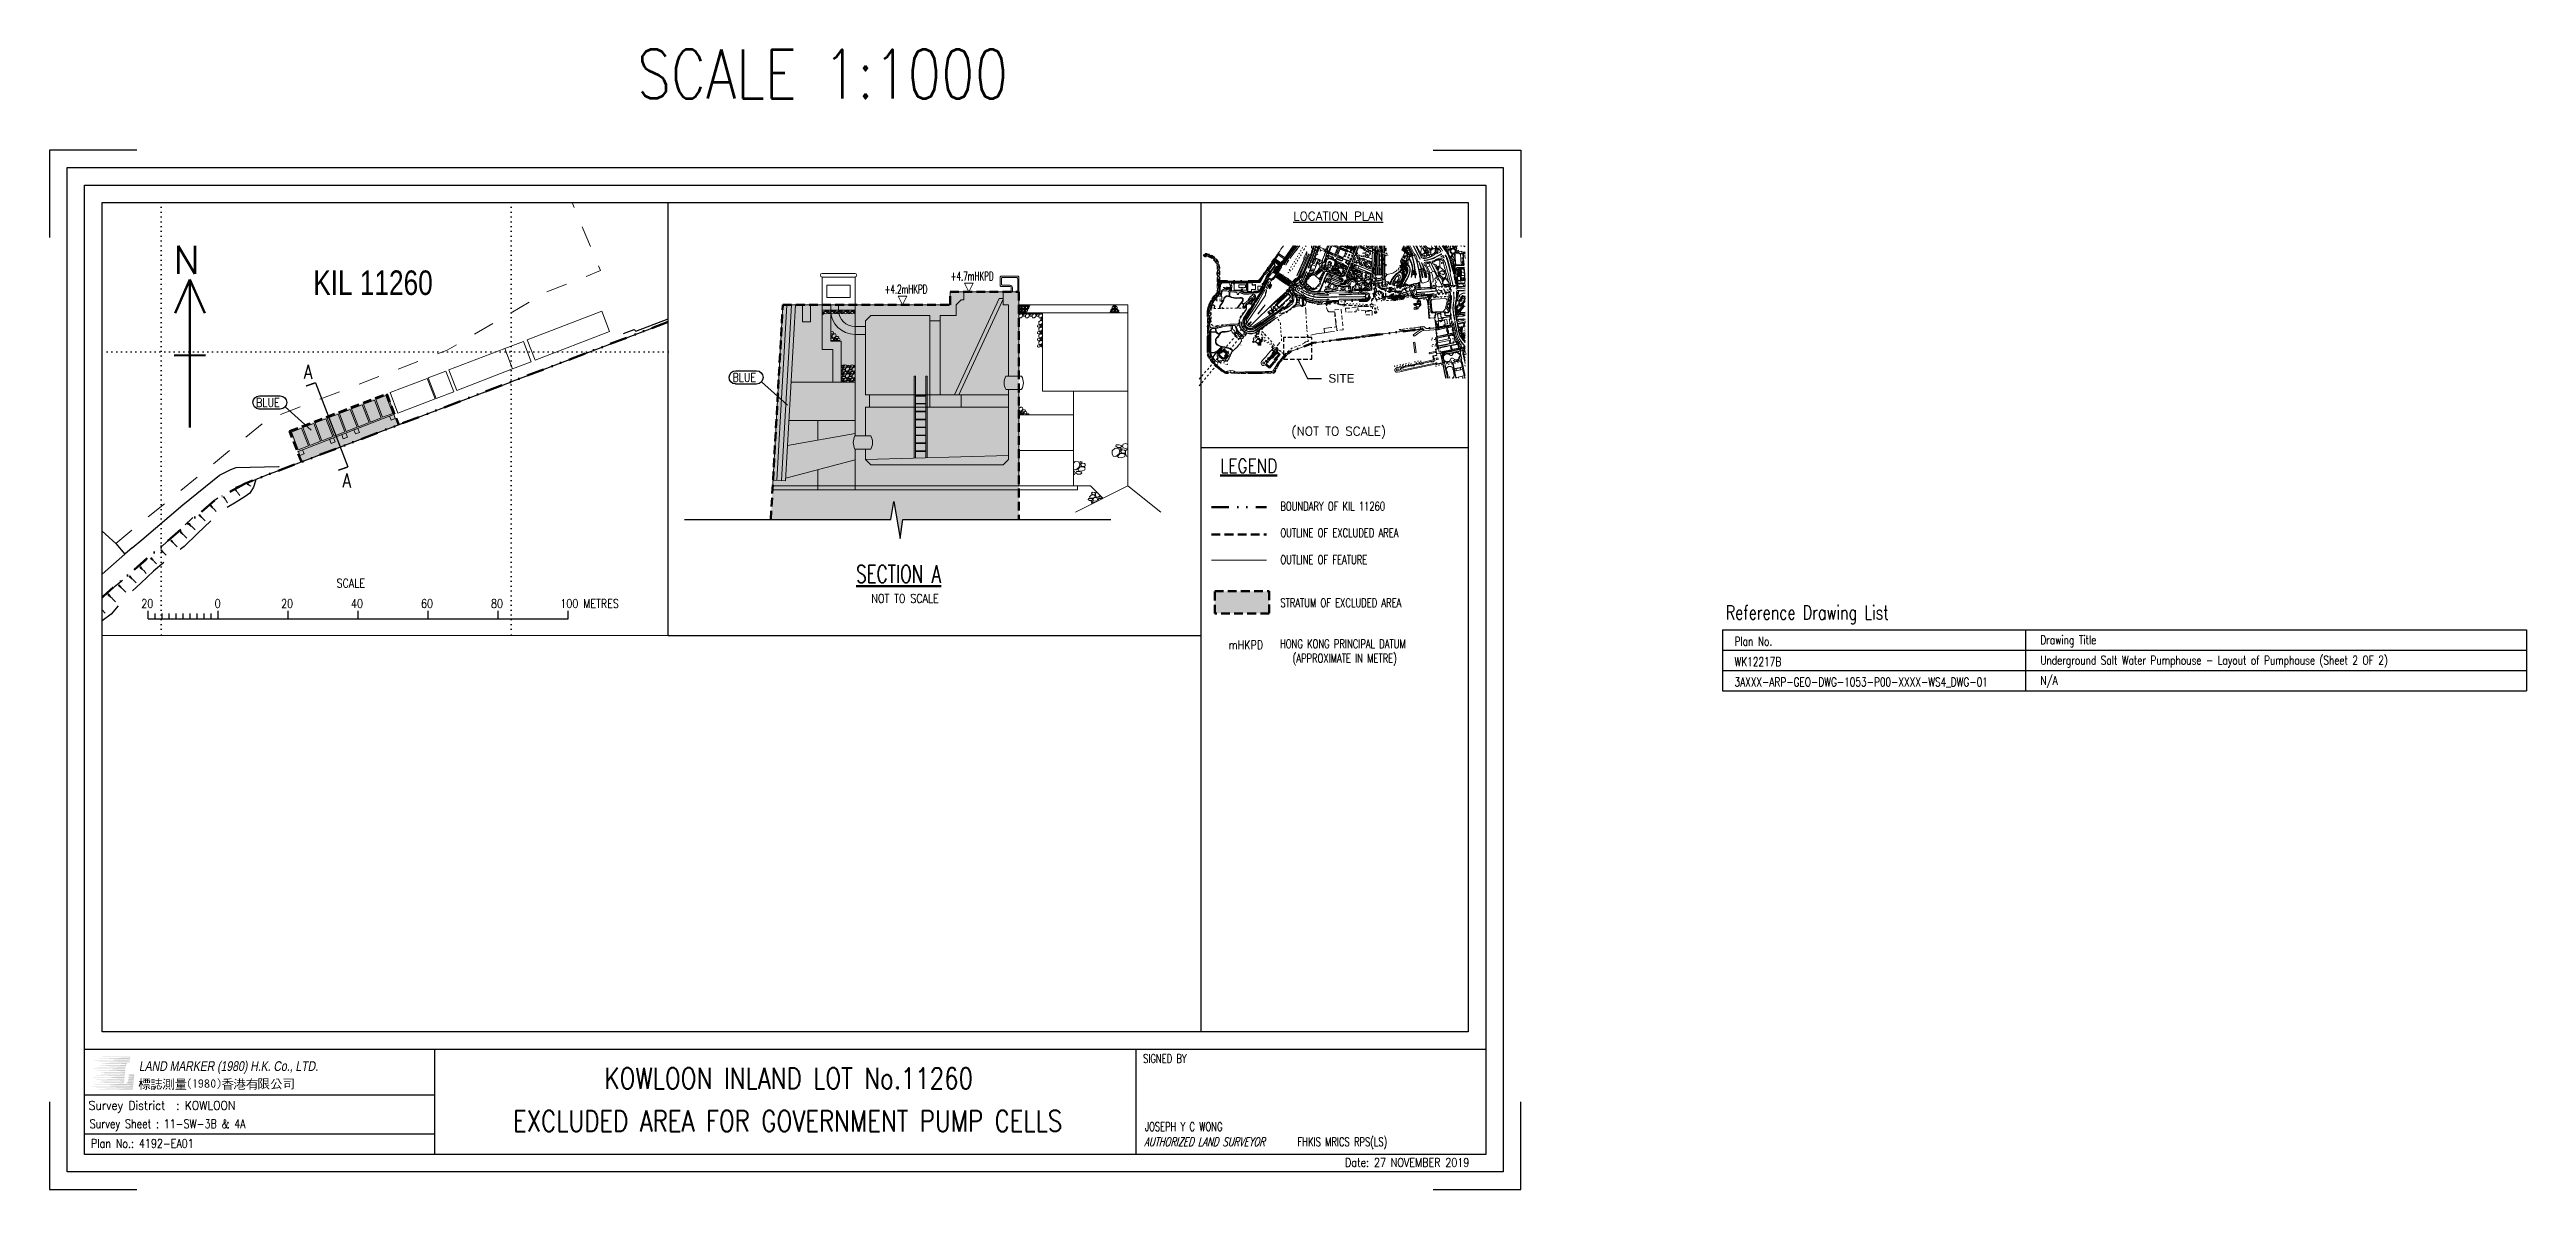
# Paper-space layout 'Layout1' of a CAD drawing. Header units: millimetres. Extents: x 208 to 916, y 850 to 1175.
# The model-space entities are those that its viewports show. They can reach past a viewport. Long polylines and large blocks are cut down to what shows.
import ezdxf
from ezdxf import colors
from ezdxf.entities.mleader import LeaderData, LeaderLine
from ezdxf.enums import TextEntityAlignment as Align
from ezdxf.math import Vec2, Vec3

# ---------------------------------------------------------------- set-up
doc = ezdxf.new("R2010")
doc.units = ezdxf.units.MM
for name, pattern in [('2', [12.011629, 6.005814, -6.005814]), ('3', [18.017443, 12.011629, -6.005814]), ('5', [9.008722, 3.002907, -6.005814]), ('B1_NB', [0]), ('B1_PROPROAD', [2, 0, -2]), ('B1_RELDA', [0]), ('B1_RELSR', [5, 0, 5]), ('DASHED2', [0.375, 0.25, -0.125]), ('DIVIDE', [1.25, 0.5, -0.25, 0, -0.25, 0, -0.25]), ('DOT', [6.35, 0, -6.35])]:
    doc.linetypes.add(name, pattern=pattern)
for name, color, linetype, lineweight in [('00-TITLEBOX', 7, 'Continuous', 25), ('01-basemap', 8, 'Continuous', 15), ('01-bdy', 7, 'DIVIDE', 50), ('01-feature', 8, 'Continuous', 13), ('01-Grid', 7, 'DOT', 25), ('01-occup', 7, 'DASHED2', 50), ('01-Section mark', 7, 'Continuous', 25), ('02-feature', 8, 'Continuous', 13), ('02-occup', 7, 'DASHED2', 50), ('02-txt', 7, 'Continuous', 25), ('03-keymap', 8, 'Continuous', 9)]:
    doc.layers.add(name, color=color, linetype=linetype, lineweight=lineweight)
doc.layers.add('01-hatch', color=7, linetype='Continuous', true_color=0xa8def7)
doc.layers.add('02-hatch', color=7, linetype='Continuous', true_color=0xa8def7)
doc.layers.add('TITLEBOX', color=7, linetype='Continuous')
doc.styles.add('logo', font='')
doc.styles.add('ROMANS', font='romans.shx', dxfattribs={"width": 0.75})
doc.styles.add('Style-ENGINEERING_1', font='ENGINEERING.shx')
doc.styles.get('logo').set_extended_font_data('華康新儷粗黑')
doc.linetypes.add('B1_BDYF', pattern='A,2.5,-0.5,[130,ltypeshp.shx,S=0.5,R=0,X=0,Y=0],-0.5', length=3.5)
doc.linetypes.add('B1_BDYWL', pattern='A,2.5,[1,B1000.shx,S=1,R=0,X=0,Y=0],2.5', length=5)
doc.linetypes.add('B1_RELVC', pattern='A,1,[3,B1000.shx,S=1,R=0,X=-0.212,Y=0],3', length=4)

psp = doc.layouts.get("Layout1")

# ---------------------------------------------------------------- texts
at = {"layer": '00-TITLEBOX', "color": 7, "lineweight": 70, "style": 'ROMANS', "width": 0.8}
psp.add_text('SCALE 1:1000', height=14, rotation=359.99979, dxfattribs=at).set_placement((429.22, 1161.25), align=Align.CENTER)
at = {"layer": '00-TITLEBOX', "color": 7, "lineweight": 50, "style": 'ROMANS'}
psp.add_text('N', height=8, rotation=359.98643, dxfattribs=at).set_placement((243.62, 1111.21))
at = {"layer": '00-TITLEBOX', "lineweight": 25, "style": 'ROMANS', "width": 0.8}
for s, p in [('SCALE', (290.27, 1021.5)), ('20', (234.45, 1015.68)), ('0', (255.42, 1015.68)), ('20', (274.43, 1015.68)), ('40', (294.43, 1015.68)), ('60', (314.43, 1015.68)), ('80', (334.43, 1015.68)), ('100 METRES', (354.24, 1015.68))]:
    psp.add_text(s, height=2.5, dxfattribs=at).set_placement(p)
at = {"layer": '00-TITLEBOX', "style": 'ROMANS', "width": 0.75}
for s, height, p in [('Reference Drawing List', 4, (687.31, 1012.44)), ('Plan No.', 2.5, (689.83, 1004.9)), ('Drawing Title', 2.5, (777.21, 1005.32)), ('WK12217B', 2.5, (689.83, 999.1)), ('Underground Salt Water Pumphouse - Layout of Pumphouse (Sheet 2 OF 2)', 2.5, (777.21, 999.51)), ('3AXXX-ARP-GEO-DWG-1053-P00-XXXX-WS4_DWG-01', 2.5, (689.82, 993.29)), ('N/A', 2.5, (777.21, 993.71))]:
    psp.add_text(s, height=height, dxfattribs=at).set_placement(p)
at = {"layer": '01-Section mark', "lineweight": 40, "style": 'ROMANS', "width": 0.8}
for p in [(280.9, 1081.19, 1932735.28), (291.96, 1050.07, 1932735.28)]:
    psp.add_text('A', height=4, dxfattribs=at).set_placement(p)
at = {"layer": '02-txt', "lineweight": 20, "style": 'ROMANS', "width": 0.6}
for s, p in [('+4.7mHKPD', (465.79, 1109.27)), ('+4.2mHKPD', (446.88, 1105.52))]:
    psp.add_text(s, height=2.5, rotation=0.01858, dxfattribs=at).set_placement(p)
at = {"layer": '02-txt', "lineweight": 25, "style": 'ROMANS', "width": 0.8}
psp.add_text('BLUE', height=2.5, dxfattribs=at).set_placement((403.43, 1080.31))
at = {"layer": '02-txt', "style": 'ROMANS', "width": 0.8}
for s, p in [('BLUE', (267.29, 1073.13)), ('NOT TO SCALE', (443.11, 1017.17))]:
    psp.add_text(s, height=2.5, dxfattribs=at).set_placement(p)
at = {"layer": '02-txt', "lineweight": 50, "style": 'ROMANS', "width": 0.7}
psp.add_text('%%USECTION A', height=5, rotation=0.01858, dxfattribs=at).set_placement((438.77, 1022.9))
at = {"layer": '03-keymap', "color": 0, "linetype": 'ByBlock', "lineweight": 25, "style": 'ROMANS'}
for s, p in [('%%ULOCATION PLAN', (576.55, 1127.65)), ('(NOT TO SCALE)', (576.7, 1066.18))]:
    psp.add_text(s, height=2.5, dxfattribs=at).set_placement(p, align=Align.MIDDLE_CENTER)
at = {"layer": 'TITLEBOX', "lineweight": 50, "style": 'ROMANS', "width": 0.8}
psp.add_text('%%ULEGEND', height=4, rotation=359.99979, dxfattribs=at).set_placement((542.82, 1054.32))
at = {"layer": 'TITLEBOX', "lineweight": 25, "style": 'ROMANS'}
for s, width, p in [('BOUNDARY OF KIL 11260', 0.7, (560.03, 1043.51)), ('OUTLINE OF EXCLUDED AREA', 0.7, (560.03, 1035.91)), ('OUTLINE OF FEATURE', 0.7, (560.03, 1028.23)), ('STRATUM OF EXCLUDED AREA', 0.7, (560.02, 1015.94)), ('mHKPD', 0.8, (545.24, 1003.88)), ('HONG KONG PRINCIPAL DATUM', 0.7, (559.93, 1004.19)), ('(APPROXIMATE IN METRE)', 0.7, (563.54, 1000.06)), ('SIGNED BY', 0.7, (520.78, 885.69)), ('Survey District  : KOWLOON', 0.9, (219.42, 872.29)), ('Survey Sheet : 11-SW-3B & 4A', 0.8, (219.71, 867.06)), ('Plan No.: 4192-EA01', 0.8, (220.07, 861.45)), ('JOSEPH Y C WONG', 0.7, (521.3, 866.22)), ('FHKIS MRICS RPS(LS)', 0.7, (564.93, 861.9)), ('Date: 27 NOVEMBER 2019', 0.8, (578.53, 855.98))]:
    psp.add_text(s, height=2.5, rotation=359.99979, dxfattribs=dict(at, width=width)).set_placement(p)
at = {"layer": 'TITLEBOX', "lineweight": 25, "style": 'logo', "oblique": 10, "width": 0.8}
psp.add_text('LAND MARKER (1980) H.K. Co., LTD.', height=2.7872, dxfattribs=at).set_placement((233.8, 883.39))
at = {"layer": 'TITLEBOX', "color": 7, "lineweight": 60, "style": 'ROMANS', "width": 0.8}
for s, p in [('KOWLOON INLAND LOT No.11260', (419.49, 878.27)), ('EXCLUDED AREA FOR GOVERNMENT PUMP CELLS', (419.19, 866.05))]:
    psp.add_text(s, height=6, rotation=359.99979, dxfattribs=at).set_placement(p, align=Align.CENTER)
at = {"layer": 'TITLEBOX', "lineweight": 25, "style": 'ROMANS', "oblique": 15, "width": 0.7}
psp.add_text('AUTHORIZED LAND SURVEYOR', height=2.5, rotation=359.99979, dxfattribs=at).set_placement((521.07, 861.9))

msp = doc.modelspace()

# ---------------------------------------------------------------- texts
at = {"layer": '01-bdy', "style": 'Style-ENGINEERING_1', "width": 0.8}
msp.add_text('KIL 11260', height=7, dxfattribs=at).set_placement((834460.53, 817931.39), align=Align.TOP_CENTER)

# ---------------------------------------------------------------- blocks, each defined once
blk = doc.blocks.new('_None')

# ---------------------------------------------------------------- hatches: boundary and pattern name
at = {"layer": '01-basemap', "linetype": 'Continuous'}
h = msp.add_hatch(color=256, dxfattribs=at)
edge = h.paths.add_edge_path()
edge.add_ellipse((834414.24, 817864.14), major_axis=(0.0757, 0.0672), ratio=0.731707, start_angle=0, end_angle=360)
for points in [[(834414.78, 817863.53), (834414.32, 817864.21), (834414.17, 817864.07)], [(834418.26, 817866.03), (834417.91, 817866.71), (834417.76, 817866.61)], [(834421.66, 817868.18), (834421.24, 817868.89), (834421.08, 817868.76)], [(834425, 817870.14), (834424.66, 817870.4), (834424.61, 817870.31)], [(834406.21, 817856.02), (834405.65, 817856.79), (834405.48, 817856.63)], [(834408.61, 817858.33), (834408.06, 817859.05), (834407.9, 817858.9)], [(834411.52, 817860.87), (834411.01, 817861.57), (834410.86, 817861.42)], [(834400.52, 817850.94), (834400.08, 817851.53), (834399.95, 817851.4)], [(834403.5, 817853.53), (834402.97, 817854.26), (834402.8, 817854.11)], [(834391.69, 817843.3), (834391.12, 817844.08), (834390.94, 817843.92)], [(834394.7, 817845.93), (834394.17, 817846.66), (834394.01, 817846.5)], [(834397.72, 817848.56), (834397.23, 817849.23), (834397.08, 817849.09)], [(834382.54, 817834.89), (834381.78, 817835.83), (834381.57, 817835.61)], [(834385.65, 817838.04), (834385.01, 817838.92), (834384.81, 817838.74)], [(834388.67, 817840.67), (834388.06, 817841.5), (834387.88, 817841.33)]]:
    msp.add_hatch(color=256, dxfattribs=at).paths.add_polyline_path(points)
h = msp.add_hatch(color=256, dxfattribs=at)
edge = h.paths.add_edge_path()
edge.add_ellipse((834417.84, 817866.66), major_axis=(0.0786, 0.0524), ratio=0.731707, start_angle=0, end_angle=360)
h = msp.add_hatch(color=256, dxfattribs=at)
edge = h.paths.add_edge_path()
edge.add_ellipse((834421.16, 817868.83), major_axis=(0.0801, 0.063), ratio=0.731707, start_angle=0, end_angle=360)
h = msp.add_hatch(color=256, dxfattribs=at)
edge = h.paths.add_edge_path()
edge.add_ellipse((834424.63, 817870.35), major_axis=(0.027, 0.0462), ratio=0.731707, start_angle=0, end_angle=360)
h = msp.add_hatch(color=256, dxfattribs=at)
edge = h.paths.add_edge_path()
edge.add_ellipse((834405.56, 817856.71), major_axis=(0.0853, 0.0803), ratio=0.731707, start_angle=0, end_angle=360)
h = msp.add_hatch(color=256, dxfattribs=at)
edge = h.paths.add_edge_path()
edge.add_ellipse((834407.98, 817858.97), major_axis=(0.0806, 0.0786), ratio=0.731707, start_angle=0, end_angle=360)
h = msp.add_hatch(color=256, dxfattribs=at)
edge = h.paths.add_edge_path()
edge.add_ellipse((834410.93, 817861.5), major_axis=(0.0779, 0.0735), ratio=0.731707, start_angle=0, end_angle=360)
h = msp.add_hatch(color=256, dxfattribs=at)
edge = h.paths.add_edge_path()
edge.add_ellipse((834400.01, 817851.47), major_axis=(0.0659, 0.0636), ratio=0.731707, start_angle=0, end_angle=360)
h = msp.add_hatch(color=256, dxfattribs=at)
edge = h.paths.add_edge_path()
edge.add_ellipse((834402.88, 817854.19), major_axis=(0.0814, 0.0764), ratio=0.731707, start_angle=0, end_angle=360)
h = msp.add_hatch(color=256, dxfattribs=at)
edge = h.paths.add_edge_path()
edge.add_ellipse((834391.03, 817844), major_axis=(0.0866, 0.082), ratio=0.731707, start_angle=0, end_angle=360)
h = msp.add_hatch(color=256, dxfattribs=at)
edge = h.paths.add_edge_path()
edge.add_ellipse((834394.09, 817846.58), major_axis=(0.0809, 0.0765), ratio=0.731707, start_angle=0, end_angle=360)
h = msp.add_hatch(color=256, dxfattribs=at)
edge = h.paths.add_edge_path()
edge.add_ellipse((834397.15, 817849.16), major_axis=(0.0751, 0.0711), ratio=0.731707, start_angle=0, end_angle=360)
h = msp.add_hatch(color=256, dxfattribs=at)
edge = h.paths.add_edge_path()
edge.add_ellipse((834384.91, 817838.83), major_axis=(0.0982, 0.0929), ratio=0.731707, start_angle=0, end_angle=360)
h = msp.add_hatch(color=256, dxfattribs=at)
edge = h.paths.add_edge_path()
edge.add_ellipse((834387.97, 817841.41), major_axis=(0.0924, 0.0875), ratio=0.731707, start_angle=0, end_angle=360)
at = {"layer": '01-hatch', "true_color": 0xa8def7}
h = msp.add_hatch(color=141, dxfattribs=at)
h.dxf.hatch_style = 1
h.paths.add_polyline_path([(834436.7, 817885.43), (834464.45, 817896.15), (834467.87, 817887.29), (834440.08, 817876.67)])

# ---------------------------------------------------------------- linework, layer by layer
at = {"layer": '00-TITLEBOX'}
msp.add_lwpolyline([(834383.08, 817827.06), (834544.85, 817827.06), (834544.85, 817950.8), (834383.08, 817950.8)], close=True, dxfattribs=at)
at = {"layer": '01-basemap', "linetype": 'Continuous', "lineweight": 30}
for p, q in [((834414.32, 817864.21), (834414.17, 817864.07)), ((834414.17, 817864.07), (834414.78, 817863.53)), ((834414.78, 817863.53), (834414.32, 817864.21)), ((834417.91, 817866.71), (834417.76, 817866.61)), ((834417.76, 817866.61), (834418.26, 817866.03)), ((834418.26, 817866.03), (834417.91, 817866.71)), ((834421.24, 817868.89), (834421.08, 817868.76)), ((834421.08, 817868.76), (834421.66, 817868.18)), ((834421.66, 817868.18), (834421.24, 817868.89)), ((834424.66, 817870.4), (834424.61, 817870.31)), ((834424.61, 817870.31), (834425, 817870.14)), ((834425, 817870.14), (834424.66, 817870.4)), ((834405.65, 817856.79), (834405.48, 817856.63)), ((834405.48, 817856.63), (834406.21, 817856.02)), ((834406.21, 817856.02), (834405.65, 817856.79)), ((834408.06, 817859.05), (834407.9, 817858.9)), ((834407.9, 817858.9), (834408.61, 817858.33)), ((834408.61, 817858.33), (834408.06, 817859.05)), ((834411.01, 817861.57), (834410.86, 817861.42)), ((834410.86, 817861.42), (834411.52, 817860.87)), ((834411.52, 817860.87), (834411.01, 817861.57)), ((834400.08, 817851.53), (834399.95, 817851.4)), ((834399.95, 817851.4), (834400.52, 817850.94)), ((834400.52, 817850.94), (834400.08, 817851.53)), ((834402.97, 817854.26), (834402.8, 817854.11)), ((834402.8, 817854.11), (834403.5, 817853.53)), ((834403.5, 817853.53), (834402.97, 817854.26)), ((834391.12, 817844.08), (834390.94, 817843.92)), ((834390.94, 817843.92), (834391.69, 817843.3)), ((834391.69, 817843.3), (834391.12, 817844.08)), ((834394.17, 817846.66), (834394.01, 817846.5)), ((834394.01, 817846.5), (834394.7, 817845.93)), ((834394.7, 817845.93), (834394.17, 817846.66)), ((834397.23, 817849.23), (834397.08, 817849.09)), ((834397.08, 817849.09), (834397.72, 817848.56)), ((834397.72, 817848.56), (834397.23, 817849.23)), ((834381.57, 817835.61), (834382.54, 817834.89)), ((834382.54, 817834.89), (834381.78, 817835.83)), ((834385.01, 817838.92), (834384.81, 817838.74)), ((834384.81, 817838.74), (834385.65, 817838.04)), ((834385.65, 817838.04), (834385.01, 817838.92)), ((834388.06, 817841.5), (834387.88, 817841.33)), ((834387.88, 817841.33), (834388.67, 817840.67)), ((834388.67, 817840.67), (834388.06, 817841.5))]:
    msp.add_line(p, q, dxfattribs=at)
at = {"layer": '01-basemap', "linetype": 'Continuous', "lineweight": 13}
for p, q in [((834418.46, 817865.72), (834418.96, 817864.97)), ((834421.91, 817867.87), (834422.51, 817867.1)), ((834425.18, 817870.03), (834425.63, 817869.77)), ((834408.91, 817858.01), (834409.67, 817857.24)), ((834411.81, 817860.57), (834412.52, 817859.82)), ((834415.04, 817863.24), (834415.69, 817862.51)), ((834400.77, 817850.68), (834401.38, 817850.05)), ((834403.79, 817853.22), (834404.53, 817852.43)), ((834406.52, 817855.69), (834407.29, 817854.87)), ((834392.01, 817842.96), (834392.8, 817842.13)), ((834395, 817845.62), (834395.74, 817844.84)), ((834398, 817848.27), (834398.68, 817847.55)), ((834386.02, 817837.66), (834386.91, 817836.71)), ((834389.01, 817840.31), (834389.85, 817839.42)), ((834382.97, 817834.48), (834384.02, 817833.48))]:
    msp.add_line(p, q, dxfattribs=at)
at = {"layer": '01-basemap', "linetype": '3', "lineweight": 30, "flags": 128}
msp.add_lwpolyline([(834427.05, 817871.66), (834426.93, 817871.28), (834426.35, 817869.44), (834425.34, 817867.73), (834424.01, 817866.82), (834421.47, 817865.15), (834417.71, 817862.99), (834414.34, 817859.99), (834410.4, 817856.27), (834406.54, 817852.53), (834403.18, 817850), (834397.8, 817845.46), (834394.15, 817841.99), (834390.86, 817839.05), (834389.01, 817837.08), (834385.68, 817833.14), (834382.41, 817830.73), (834380.69, 817828.02), (834378.41, 817826.28), (834374.64, 817822.43), (834370.72, 817817.99), (834367.32, 817814.11), (834364.77, 817810.48), (834361.77, 817807.1), (834357.13, 817801.37), (834355.82, 817797.36), (834353.9, 817793.51), (834350.29, 817786.11), (834346.79, 817779.39), (834344.41, 817773.54), (834341.39, 817767.53), (834338.48, 817760.66), (834335.94, 817755.92), (834333.24, 817752.16), (834331.33, 817749.41), (834328.37, 817747.8), (834326.36, 817746.54), (834322.85, 817745.53), (834311.7, 817745.61), (834301.83, 817746.42), (834294.47, 817747.18), (834287.79, 817746.73), (834277.99, 817746.41), (834270.94, 817746.12), (834260.34, 817745.9), (834249.56, 817745.23), (834238.75, 817745.15), (834225.36, 817745.15), (834213.47, 817745.54), (834201.56, 817745.72), (834191.37, 817745.08), (834185.87, 817745.58), (834182.73, 817746.24), (834179.59, 817746.25), (834173.3, 817745.42), (834166.37, 817745.69), (834158.03, 817745.28), (834153.4, 817745.62), (834148.22, 817745.63), (834135.59, 817745.8), (834123.74, 817745.89), (834115.18, 817746.21), (834103.37, 817746.24), (834094.03, 817746.06), (834088.51, 817746.61), (834085.08, 817747.66), (834081.56, 817748.75), (834079.85, 817750.38), (834079.98, 817751.13), (834079.34, 817752.01), (834078.82, 817752.87), (834076.34, 817752.88), (834075.51, 817752.67), (834075.5, 817750.71), (834073.22, 817749.6), (834070, 817747.82), (834068.93, 817746.29), (834068.3, 817744.99), (834066.36, 817744.3), (834063.46, 817744.31), (834060.49, 817744.31), (834056.82, 817745.38), (834053.02, 817745.69), (834046.1, 817746.9), (834043.33, 817748.49), (834038.91, 817751.44), (834031.82, 817756.63), (834024.43, 817761.76), (834017.34, 817767.01), (834011.05, 817772.07), (834003.07, 817778.67), (833995.14, 817785.68), (833987.33, 817793.03), (833982.09, 817798.74), (833973.23, 817809.9), (833969.29, 817814.99), (833965.71, 817820.06), (833959.15, 817828.17), (833954.99, 817834.33), (833951.03, 817841.57), (833948.01, 817847.53), (833946.75, 817852.38), (833946.42, 817856.65), (833946.4, 817863.45), (833946.02, 817871.23), (833945.59, 817880.68), (833946.07, 817882.52), (833945.9, 817886.67), (833946.38, 817891.46), (833945.77, 817898.48), (833946.81, 817902.75), (833946.79, 817909.96), (833946.6, 817917.08), (833946.37, 817923.06), (833946.65, 817930.22), (833946.91, 817935.45), (833946.59, 817941.24), (833947, 817947.89), (833946.58, 817955.57), (833946.73, 817962.36), (833947, 817972.63), (833946.92, 817979.46), (833946.85, 817983.2), (833947.03, 817990.97), (833947.74, 817996.09), (833947.61, 818000)], dxfattribs=at)
at = {"layer": '01-basemap', "linetype": '2', "lineweight": 20, "flags": 128}
for points in [[(834510.25, 817925.24), (834525.59, 817931.34), (834515.74, 817954.81), (834514.7, 817957.31)], [(834500, 817919.26), (834510.25, 817925.24)], [(834386.99, 817853.35), (834430.44, 817888.84), (834481.69, 817908.58), (834500, 817919.26)], [(834354.49, 817913.1), (834340.24, 817896.61), (834376.17, 817863.11), (834376.77, 817862.55), (834386.99, 817853.35)]]:
    msp.add_lwpolyline(points, dxfattribs=at)
at = {"layer": '01-basemap', "linetype": 'Continuous', "lineweight": 30, "flags": 128}
for points in [[(834552.07, 817919.4), (834501.39, 817900.04), (834500, 817899.52)], [(834500, 817899.52), (834499.71, 817899.41), (834458.69, 817883.77), (834434.01, 817874.36), (834430.1, 817872.87), (834429.23, 817872.53), (834427.05, 817871.66)]]:
    msp.add_lwpolyline(points, dxfattribs=at)
at = {"layer": '01-basemap', "linetype": 'B1_BDYF', "lineweight": 30, "flags": 128}
for points in [[(834532.08, 817913.35), (834535.22, 817914.54), (834535.66, 817914), (834550.77, 817919.81), (834552.99, 817920.38), (834568.92, 817922.45), (834569.22, 817923.29), (834571.33, 817923.43), (834571.53, 817922.75), (834613, 817928.04), (834646.39, 817932.52), (834646.49, 817932.53)], [(834391.69, 817852.09), (834394.46, 817854.46), (834406.16, 817864.46), (834416.68, 817872.88), (834419.9, 817874.56), (834421.4, 817875.05), (834433.49, 817875.37), (834433.66, 817875.38), (834433.68, 817875.38)], [(834391.69, 817852.09), (834389.62, 817850.3), (834379.82, 817841.79), (834359.24, 817816.06), (834356.75, 817812.96), (834356.73, 817812.94)], [(834386.99, 817853.35), (834389.62, 817850.3)]]:
    msp.add_lwpolyline(points, dxfattribs=at)
at = {"layer": '01-basemap', "linetype": 'B1_RELVC', "lineweight": 30, "flags": 128}
msp.add_lwpolyline([(834424.09, 817870.48), (834427.05, 817871.66)], dxfattribs=at)
at = {"layer": '01-basemap', "linetype": '5', "lineweight": 30, "flags": 128}
msp.add_lwpolyline([(834424.09, 817870.48), (834420.07, 817868.96), (834415.27, 817865.7), (834408.76, 817860.52), (834400.09, 817852.38), (834389.3, 817843.11), (834381.53, 817836.74), (834377.08, 817832.3), (834372.45, 817827.41), (834365.45, 817818.3), (834360.64, 817811.35)], dxfattribs=at)
at = {"layer": '01-basemap', "linetype": 'Continuous', "lineweight": 30}
for centre, major_axis in [((834414.24, 817864.14), (0.0757, 0.0672)), ((834417.84, 817866.66), (0.0786, 0.0524)), ((834421.16, 817868.83), (0.0801, 0.063)), ((834424.63, 817870.35), (0.027, 0.0462)), ((834405.56, 817856.71), (0.0853, 0.0803)), ((834407.98, 817858.97), (0.0806, 0.0786)), ((834410.93, 817861.5), (0.0779, 0.0735)), ((834400.01, 817851.47), (0.0659, 0.0636)), ((834402.88, 817854.19), (0.0814, 0.0764)), ((834391.03, 817844), (0.0866, 0.082)), ((834394.09, 817846.58), (0.0809, 0.0765)), ((834397.15, 817849.16), (0.0751, 0.0711)), ((834384.91, 817838.83), (0.0982, 0.0929)), ((834387.97, 817841.41), (0.0924, 0.0875))]:
    msp.add_ellipse(centre, major_axis=major_axis, ratio=0.731707, start_param=0, end_param=6.283185, dxfattribs=at)
at = {"layer": '01-basemap', "linetype": 'Continuous', "lineweight": 13}
for points in [[(834418.26, 817866.03), (834418.27, 817865.95), (834418.33, 817865.92), (834418.4, 817865.88), (834418.46, 817865.72)], [(834421.66, 817868.18), (834421.68, 817868.1), (834421.75, 817868.07), (834421.83, 817868.03), (834421.91, 817867.87)], [(834425, 817870.14), (834425.03, 817870.1), (834425.07, 817870.1), (834425.11, 817870.09), (834425.18, 817870.03)], [(834408.61, 817858.33), (834408.64, 817858.24), (834408.72, 817858.21), (834408.81, 817858.18), (834408.91, 817858.01)], [(834411.52, 817860.87), (834411.55, 817860.79), (834411.63, 817860.76), (834411.71, 817860.73), (834411.81, 817860.57)], [(834414.78, 817863.53), (834414.8, 817863.45), (834414.88, 817863.42), (834414.95, 817863.39), (834415.04, 817863.24)], [(834400.52, 817850.94), (834400.55, 817850.87), (834400.62, 817850.84), (834400.69, 817850.81), (834400.77, 817850.68)], [(834403.5, 817853.53), (834403.52, 817853.45), (834403.61, 817853.42), (834403.69, 817853.38), (834403.79, 817853.22)], [(834406.21, 817856.02), (834406.24, 817855.93), (834406.32, 817855.9), (834406.41, 817855.86), (834406.52, 817855.69)], [(834391.69, 817843.3), (834391.72, 817843.21), (834391.81, 817843.18), (834391.9, 817843.14), (834392.01, 817842.96)], [(834394.7, 817845.93), (834394.73, 817845.85), (834394.81, 817845.81), (834394.9, 817845.78), (834395, 817845.62)], [(834397.72, 817848.56), (834397.75, 817848.48), (834397.82, 817848.45), (834397.9, 817848.42), (834398, 817848.27)], [(834385.65, 817838.04), (834385.69, 817837.94), (834385.79, 817837.9), (834385.89, 817837.86), (834386.02, 817837.66)], [(834388.67, 817840.67), (834388.7, 817840.58), (834388.8, 817840.54), (834388.89, 817840.5), (834389.01, 817840.31)], [(834382.54, 817834.89), (834382.59, 817834.77), (834382.7, 817834.73), (834382.82, 817834.7), (834382.97, 817834.48)]]:
    msp.add_open_spline(points, degree=1, dxfattribs=at)
at = {"layer": '01-bdy', "ltscale": 10}
msp.add_lwpolyline([(834552.23, 817919.53), (834424, 817870.53), (834415.27, 817865.7), (834383.47, 817838.34), (834373.34, 817828.35)], dxfattribs=at)
at = {"layer": '01-feature'}
for p, q in [((834454.38, 817891.83), (834457.47, 817893.02)), ((834457.85, 817893.17), (834460.94, 817894.36)), ((834461.32, 817894.51), (834464.22, 817895.63)), ((834437.22, 817885.2), (834440.12, 817886.32)), ((834439.18, 817880.12), (834437.22, 817885.2)), ((834466.7, 817890.32), (834438.95, 817879.6)), ((834440.5, 817886.47), (834443.59, 817887.66)), ((834443.97, 817887.81), (834447.06, 817889)), ((834447.44, 817889.15), (834450.53, 817890.34)), ((834452.5, 817885.26), (834449.4, 817884.06)), ((834450.91, 817890.49), (834454, 817891.68)), ((834455.97, 817886.6), (834452.87, 817885.4)), ((834459.44, 817887.94), (834456.34, 817886.74)), ((834462.91, 817889.28), (834459.81, 817888.08)), ((834466.19, 817890.55), (834463.28, 817889.42)), ((834442.09, 817881.24), (834439.18, 817880.12)), ((834445.56, 817882.58), (834442.46, 817881.38)), ((834449.03, 817883.92), (834445.93, 817882.72))]:
    msp.add_line(p, q, dxfattribs=at)
for points in [[(834504.62, 817911.56), (834525.9, 817919.74), (834528.14, 817913.91), (834506.86, 817905.73)], [(834500.42, 817903.25), (834484.46, 817897.12), (834482.21, 817902.95), (834498.18, 817909.09)], [(834500.42, 817903.25), (834498.18, 817909.09), (834503.5, 817911.13), (834505.74, 817905.3)], [(834467.67, 817890.63), (834478.27, 817894.71), (834476.03, 817900.54), (834465.42, 817896.47)], [(834476.34, 817900.71), (834481.33, 817902.63), (834483.59, 817896.75), (834478.6, 817894.83)], [(834452.04, 817883.32), (834451.59, 817884.48), (834452.76, 817884.93), (834453.21, 817883.76)], [(834455.51, 817884.66), (834455.06, 817885.82), (834456.23, 817886.27), (834456.68, 817885.1)], [(834465.73, 817888.6), (834465.28, 817889.77), (834466.45, 817890.22), (834466.9, 817889.05)], [(834439.66, 817878.53), (834439.21, 817879.7), (834440.38, 817880.15), (834440.82, 817878.98)], [(834448.57, 817881.98), (834448.12, 817883.14), (834449.29, 817883.59), (834449.74, 817882.42)]]:
    msp.add_lwpolyline(points, close=True, dxfattribs=at)
for points in [[(834459.44, 817887.94), (834457.47, 817893.02)], [(834459.81, 817888.08), (834457.85, 817893.17)], [(834462.91, 817889.28), (834460.94, 817894.36)], [(834463.28, 817889.42), (834461.32, 817894.51)], [(834466.19, 817890.55), (834464.22, 817895.63)], [(834466.7, 817890.32), (834464.45, 817896.15)], [(834442.09, 817881.24), (834440.12, 817886.32)], [(834442.46, 817881.38), (834440.5, 817886.47)], [(834445.56, 817882.58), (834443.59, 817887.66)], [(834445.93, 817882.72), (834443.97, 817887.81)], [(834449.03, 817883.92), (834447.06, 817889)], [(834449.4, 817884.06), (834447.44, 817889.15)], [(834452.5, 817885.26), (834450.53, 817890.34)], [(834452.87, 817885.4), (834450.91, 817890.49)], [(834455.97, 817886.6), (834454, 817891.68)], [(834456.34, 817886.74), (834454.38, 817891.83)]]:
    msp.add_lwpolyline(points, dxfattribs=at)
at = {"layer": '01-Grid', "ltscale": 0.2}
for p, q in [((834400, 818701.02), (834400, 817400)), ((834500, 818701.02), (834500, 817400)), ((837166, 817908.17), (833122.17, 817908.17))]:
    msp.add_line(p, q, dxfattribs=at)
at = {"layer": '01-occup', "ltscale": 10}
msp.add_lwpolyline([(834440.08, 817876.67), (834436.7, 817885.43), (834464.45, 817896.15), (834467.87, 817887.29)], dxfattribs=at)

msp.set_redraw_order([(e.dxf.handle, doc.entitydb.next_handle()) for e in msp.query("TEXT MTEXT ATTDEF DIMENSION ARC_DIMENSION")])  # texts and dimensions are drawn at this point

# ---------------------------------------------------------------- hatches: boundary and pattern name
at = {"layer": '02-hatch', "lineweight": 40, "true_color": 0xa8def7}
h = psp.add_hatch(color=141, dxfattribs=at)
h.dxf.hatch_style = 1
h.paths.add_polyline_path([(485.32, 1106.03), (465.64, 1106.03), (465.64, 1102.28), (417.82, 1102.28), (414.73, 1047.06), (414.6, 1044.62), (414.39, 1040.93), (448.72, 1040.93), (449.52, 1046.13), (451.32, 1035.53), (452.12, 1040.93), (485.32, 1040.93), (485.32, 1044.62), (485.32, 1047.06)])
at = {"layer": '03-keymap', "linetype": 'Continuous'}
for points in [[(579.44, 1118.99), (579.5, 1119.04), (579.49, 1119.06)], [(579.61, 1118.83), (579.66, 1118.86), (579.65, 1118.87)], [(606.7, 1119.12), (606.76, 1119.14), (606.75, 1119.16)], [(606.82, 1118.95), (606.88, 1118.97), (606.87, 1118.99)], [(607.04, 1118.76), (607.04, 1118.88), (607.01, 1118.87)], [(607.2, 1118.86), (607.16, 1118.94), (607.14, 1118.92)], [(607.3, 1118.99), (607.23, 1119.04), (607.22, 1119.02)], [(538.32, 1116.55), (538.4, 1116.53), (538.4, 1116.55)], [(538.37, 1116.35), (538.44, 1116.39), (538.43, 1116.41)], [(538.47, 1116.74), (538.49, 1116.67), (538.5, 1116.68)], [(538.56, 1116.28), (538.59, 1116.36), (538.57, 1116.36)], [(538.69, 1116.75), (538.68, 1116.68), (538.7, 1116.68)], [(538.75, 1116.29), (538.76, 1116.38), (538.74, 1116.37)], [(538.9, 1116.72), (538.88, 1116.65), (538.9, 1116.65)], [(538.93, 1116.31), (538.94, 1116.36), (538.93, 1116.36)], [(539.1, 1116.68), (539.08, 1116.62), (539.1, 1116.62)], [(539.21, 1116.27), (539.23, 1116.33), (539.22, 1116.33)], [(539.3, 1116.65), (539.28, 1116.58), (539.29, 1116.58)], [(539.39, 1116.22), (539.42, 1116.29), (539.4, 1116.29)], [(539.49, 1116.61), (539.47, 1116.55), (539.49, 1116.55)], [(539.58, 1116.16), (539.61, 1116.23), (539.59, 1116.24)], [(539.68, 1116.57), (539.65, 1116.51), (539.67, 1116.5)], [(539.78, 1116.1), (539.81, 1116.16), (539.79, 1116.17)], [(539.9, 1116.5), (539.86, 1116.44), (539.88, 1116.43)], [(539.97, 1116.03), (540.01, 1116.09), (539.99, 1116.1)], [(540.13, 1116.4), (540.09, 1116.35), (540.11, 1116.34)], [(540.18, 1115.94), (540.22, 1116.01), (540.2, 1116.02)], [(540.33, 1116.3), (540.29, 1116.25), (540.31, 1116.24)], [(540.36, 1115.84), (540.4, 1115.91), (540.39, 1115.92)], [(540.53, 1116.2), (540.49, 1116.15), (540.5, 1116.14)], [(540.56, 1115.73), (540.6, 1115.78), (540.59, 1115.79)], [(540.73, 1116.06), (540.7, 1116.02), (540.71, 1116.01)], [(540.73, 1115.6), (540.78, 1115.65), (540.77, 1115.66)], [(540.93, 1115.92), (540.89, 1115.88), (540.9, 1115.87)], [(540.89, 1115.47), (540.94, 1115.51), (540.93, 1115.52)], [(541.02, 1115.32), (541.07, 1115.36), (541.06, 1115.37)], [(541.1, 1115.78), (541.06, 1115.74), (541.07, 1115.73)], [(541.16, 1115.2), (541.2, 1115.23), (541.19, 1115.24)], [(541.27, 1115.64), (541.22, 1115.61), (541.23, 1115.6)], [(541.28, 1115.05), (541.33, 1115.08), (541.32, 1115.09)], [(541.44, 1115.49), (541.4, 1115.46), (541.4, 1115.45)], [(541.41, 1114.9), (541.46, 1114.93), (541.45, 1114.94)], [(541.51, 1114.74), (541.56, 1114.77), (541.56, 1114.78)], [(541.6, 1115.3), (541.56, 1115.27), (541.57, 1115.26)], [(541.63, 1114.57), (541.68, 1114.59), (541.67, 1114.6)], [(541.74, 1115.11), (541.69, 1115.09), (541.7, 1115.08)], [(541.73, 1114.4), (541.78, 1114.41), (541.78, 1114.43)], [(541.86, 1114.93), (541.81, 1114.91), (541.82, 1114.9)], [(541.81, 1114.24), (541.87, 1114.26), (541.87, 1114.27)], [(541.88, 1114.04), (541.93, 1114.05), (541.93, 1114.06)], [(541.97, 1114.75), (541.92, 1114.73), (541.92, 1114.72)], [(541.94, 1113.85), (542, 1113.86), (542, 1113.88)], [(541.99, 1113.66), (542.05, 1113.67), (542.04, 1113.68)], [(542.08, 1114.55), (542.03, 1114.53), (542.04, 1114.52)], [(542.04, 1113.46), (542.09, 1113.47), (542.09, 1113.49)], [(542.08, 1113.28), (542.14, 1113.28), (542.13, 1113.29)], [(542.1, 1113.09), (542.15, 1113.09), (542.15, 1113.1)], [(542.1, 1111.55), (542.17, 1111.54), (542.17, 1111.56)], [(542.16, 1114.38), (542.11, 1114.37), (542.12, 1114.36)], [(542.11, 1112.91), (542.16, 1112.91), (542.16, 1112.92)], [(542.11, 1112.73), (542.17, 1112.72), (542.17, 1112.74)], [(542.11, 1112.53), (542.17, 1112.52), (542.17, 1112.54)], [(542.11, 1112.35), (542.17, 1112.34), (542.17, 1112.36)], [(542.11, 1112.15), (542.17, 1112.14), (542.17, 1112.16)], [(542.11, 1111.95), (542.17, 1111.94), (542.17, 1111.96)], [(542.11, 1111.75), (542.17, 1111.74), (542.17, 1111.76)], [(542.24, 1114.21), (542.19, 1114.19), (542.19, 1114.18)], [(542.3, 1114.03), (542.26, 1114.02), (542.26, 1114.01)], [(542.37, 1113.81), (542.32, 1113.81), (542.32, 1113.79)], [(542.43, 1113.61), (542.38, 1113.61), (542.38, 1113.59)], [(542.47, 1113.41), (542.42, 1113.41), (542.42, 1113.4)], [(542.49, 1113.21), (542.44, 1113.21), (542.44, 1113.2)], [(542.51, 1112.99), (542.45, 1113), (542.45, 1112.98)], [(542.51, 1112.75), (542.45, 1112.75), (542.45, 1112.74)], [(542.51, 1112.54), (542.45, 1112.55), (542.45, 1112.53)], [(542.51, 1112.34), (542.45, 1112.35), (542.45, 1112.33)], [(542.51, 1112.14), (542.45, 1112.15), (542.45, 1112.13)], [(542.51, 1111.94), (542.45, 1111.95), (542.45, 1111.93)], [(542.52, 1111.74), (542.45, 1111.75), (542.45, 1111.73)], [(542.52, 1111.54), (542.45, 1111.55), (542.45, 1111.53)], [(540.8, 1104.39), (540.83, 1104.37), (540.83, 1104.37)], [(540.92, 1104.56), (540.94, 1104.53), (540.94, 1104.54)], [(541.03, 1104.72), (541.06, 1104.69), (541.06, 1104.7)], [(541.16, 1104.87), (541.18, 1104.85), (541.19, 1104.86)], [(541.32, 1105.05), (541.33, 1105.03), (541.34, 1105.03)], [(541.45, 1105.19), (541.47, 1105.18), (541.48, 1105.18)], [(541.59, 1105.34), (541.61, 1105.32), (541.61, 1105.33)], [(541.73, 1105.48), (541.75, 1105.47), (541.75, 1105.47)], [(541.87, 1105.63), (541.88, 1105.61), (541.89, 1105.62)], [(541.99, 1108.41), (542.02, 1108.41), (542.02, 1108.42)], [(541.99, 1107.94), (542.01, 1107.94), (542.01, 1107.95)], [(541.99, 1107.74), (542.01, 1107.74), (542.01, 1107.75)], [(541.99, 1107.54), (542.01, 1107.54), (542.01, 1107.55)], [(542, 1108.26), (542.03, 1108.26), (542.03, 1108.27)], [(542, 1108.1), (542.02, 1108.09), (542.02, 1108.1)], [(542, 1107.35), (542.01, 1107.34), (542.01, 1107.35)], [(542, 1107.15), (542.02, 1107.14), (542.02, 1107.15)], [(542, 1106.95), (542.02, 1106.94), (542.02, 1106.95)], [(542, 1105.77), (542.02, 1105.76), (542.02, 1105.76)], [(542.01, 1108.59), (542.02, 1108.59), (542.02, 1108.59)], [(542.02, 1106.75), (542.04, 1106.75), (542.04, 1106.75)], [(542.02, 1106.56), (542.04, 1106.56), (542.04, 1106.56)], [(542.03, 1106.36), (542.05, 1106.36), (542.05, 1106.36)], [(542.03, 1106.16), (542.06, 1106.16), (542.06, 1106.16)], [(542.04, 1105.96), (542.07, 1105.96), (542.07, 1105.96)], [(542.06, 1108.8), (542.09, 1108.79), (542.09, 1108.8)], [(542.07, 1108.99), (542.1, 1108.99), (542.1, 1109)], [(542.08, 1109.18), (542.12, 1109.18), (542.12, 1109.19)], [(542.1, 1111.35), (542.17, 1111.34), (542.17, 1111.36)], [(542.11, 1111.15), (542.18, 1111.14), (542.18, 1111.16)], [(542.11, 1110.95), (542.18, 1110.94), (542.18, 1110.96)], [(542.11, 1110.75), (542.18, 1110.74), (542.18, 1110.76)], [(542.11, 1110.55), (542.18, 1110.54), (542.18, 1110.56)], [(542.11, 1110.35), (542.17, 1110.34), (542.17, 1110.36)], [(542.11, 1110.15), (542.17, 1110.14), (542.17, 1110.16)], [(542.11, 1109.95), (542.17, 1109.94), (542.17, 1109.96)], [(542.11, 1109.75), (542.17, 1109.74), (542.17, 1109.76)], [(542.11, 1109.55), (542.17, 1109.54), (542.17, 1109.56)], [(542.12, 1109.37), (542.17, 1109.37), (542.17, 1109.38)], [(542.51, 1110.53), (542.44, 1110.54), (542.44, 1110.52)], [(542.51, 1110.73), (542.45, 1110.74), (542.45, 1110.72)], [(542.51, 1110.33), (542.45, 1110.34), (542.45, 1110.32)], [(542.51, 1110.13), (542.45, 1110.14), (542.45, 1110.12)], [(542.51, 1109.93), (542.45, 1109.94), (542.45, 1109.92)], [(542.51, 1109.73), (542.45, 1109.74), (542.45, 1109.72)], [(542.5, 1109.52), (542.45, 1109.53), (542.45, 1109.52)], [(542.5, 1109.31), (542.45, 1109.32), (542.45, 1109.31)], [(542.5, 1109.11), (542.45, 1109.12), (542.45, 1109.1)], [(542.52, 1111.34), (542.46, 1111.35), (542.46, 1111.34)], [(542.53, 1111.14), (542.46, 1111.14), (542.46, 1111.13)], [(542.53, 1110.94), (542.46, 1110.94), (542.46, 1110.93)], [(539.21, 1099.15), (539.25, 1099.14), (539.25, 1099.15)], [(539.21, 1098.95), (539.24, 1098.94), (539.24, 1098.95)], [(539.22, 1098.75), (539.26, 1098.74), (539.26, 1098.75)], [(539.23, 1099.35), (539.27, 1099.34), (539.27, 1099.35)], [(539.23, 1098.55), (539.26, 1098.54), (539.26, 1098.55)], [(539.24, 1099.55), (539.27, 1099.54), (539.27, 1099.55)], [(539.24, 1098.35), (539.26, 1098.34), (539.26, 1098.35)], [(539.24, 1098.15), (539.27, 1098.14), (539.27, 1098.15)], [(539.25, 1099.72), (539.27, 1099.71), (539.27, 1099.72)], [(539.25, 1097.96), (539.28, 1097.96), (539.28, 1097.97)], [(539.27, 1099.92), (539.29, 1099.91), (539.29, 1099.92)], [(539.27, 1097.76), (539.3, 1097.76), (539.3, 1097.77)], [(539.28, 1100.49), (539.31, 1100.48), (539.31, 1100.49)], [(539.28, 1100.29), (539.31, 1100.28), (539.31, 1100.29)], [(539.28, 1100.09), (539.3, 1100.08), (539.3, 1100.09)], [(539.28, 1097.59), (539.32, 1097.59), (539.32, 1097.6)], [(539.29, 1097.39), (539.32, 1097.39), (539.32, 1097.4)], [(539.31, 1100.68), (539.34, 1100.67), (539.34, 1100.68)], [(539.35, 1100.87), (539.39, 1100.86), (539.39, 1100.87)], [(539.4, 1101.09), (539.44, 1101.07), (539.45, 1101.08)], [(539.45, 1101.28), (539.49, 1101.26), (539.49, 1101.28)], [(539.49, 1101.48), (539.53, 1101.46), (539.54, 1101.47)], [(539.54, 1101.67), (539.58, 1101.65), (539.58, 1101.66)], [(539.59, 1101.86), (539.63, 1101.85), (539.63, 1101.86)], [(539.65, 1102.06), (539.68, 1102.04), (539.69, 1102.05)], [(539.72, 1102.25), (539.75, 1102.22), (539.76, 1102.23)], [(539.79, 1102.43), (539.82, 1102.41), (539.83, 1102.42)], [(539.86, 1102.61), (539.89, 1102.59), (539.89, 1102.6)], [(539.94, 1102.79), (539.97, 1102.77), (539.98, 1102.78)], [(540.02, 1102.97), (540.05, 1102.95), (540.06, 1102.96)], [(540.11, 1103.15), (540.14, 1103.13), (540.14, 1103.14)], [(540.19, 1103.33), (540.22, 1103.31), (540.23, 1103.32)], [(540.28, 1103.51), (540.31, 1103.5), (540.31, 1103.5)], [(540.38, 1103.73), (540.41, 1103.71), (540.41, 1103.72)], [(540.49, 1103.9), (540.51, 1103.88), (540.52, 1103.89)], [(540.59, 1104.07), (540.62, 1104.05), (540.62, 1104.06)], [(540.7, 1104.24), (540.72, 1104.22), (540.73, 1104.23)], [(555.11, 1097.47), (555.06, 1097.5), (555.05, 1097.48)], [(555.24, 1097.65), (555.21, 1097.72), (555.19, 1097.71)], [(555.4, 1097.76), (555.37, 1097.83), (555.36, 1097.82)], [(555.57, 1097.87), (555.54, 1097.94), (555.52, 1097.93)], [(555.73, 1097.98), (555.7, 1098.05), (555.69, 1098.04)], [(555.9, 1098.09), (555.86, 1098.16), (555.85, 1098.15)], [(556.06, 1098.2), (556.03, 1098.27), (556.01, 1098.26)], [(556.22, 1098.31), (556.19, 1098.38), (556.18, 1098.37)], [(556.39, 1098.42), (556.36, 1098.49), (556.34, 1098.48)], [(556.55, 1098.53), (556.52, 1098.6), (556.5, 1098.59)], [(556.72, 1098.64), (556.68, 1098.71), (556.67, 1098.7)], [(556.88, 1098.75), (556.85, 1098.82), (556.83, 1098.81)], [(557.04, 1098.86), (557.01, 1098.93), (556.99, 1098.92)], [(557.21, 1098.97), (557.17, 1099.04), (557.16, 1099.03)], [(557.37, 1099.08), (557.34, 1099.15), (557.32, 1099.14)], [(557.54, 1099.19), (557.5, 1099.26), (557.49, 1099.25)], [(557.7, 1099.31), (557.67, 1099.37), (557.65, 1099.36)], [(557.87, 1099.42), (557.83, 1099.48), (557.81, 1099.47)], [(558.03, 1099.53), (557.99, 1099.59), (557.98, 1099.58)], [(558.19, 1099.64), (558.16, 1099.7), (558.14, 1099.69)], [(558.36, 1099.75), (558.32, 1099.82), (558.3, 1099.8)], [(558.52, 1099.86), (558.48, 1099.93), (558.47, 1099.91)], [(558.69, 1099.97), (558.65, 1100.04), (558.63, 1100.02)], [(558.85, 1100.08), (558.81, 1100.15), (558.8, 1100.14)], [(559.01, 1100.19), (558.97, 1100.26), (558.96, 1100.25)], [(559.18, 1100.3), (559.14, 1100.37), (559.12, 1100.36)], [(559.34, 1100.41), (559.3, 1100.48), (559.29, 1100.47)], [(559.51, 1100.52), (559.47, 1100.59), (559.45, 1100.58)], [(559.67, 1100.65), (559.63, 1100.72), (559.61, 1100.71)], [(559.85, 1100.8), (559.81, 1100.86), (559.79, 1100.85)], [(560.02, 1100.96), (559.98, 1101.02), (559.96, 1101.01)], [(560.19, 1101.12), (560.14, 1101.18), (560.13, 1101.17)], [(560.37, 1101.29), (560.32, 1101.35), (560.31, 1101.34)], [(560.53, 1101.44), (560.48, 1101.5), (560.47, 1101.49)], [(560.78, 1101.63), (560.8, 1101.74), (560.78, 1101.74)], [(561, 1101.46), (561.07, 1101.52), (561.06, 1101.53)], [(566.71, 1103.84), (566.73, 1103.87), (566.73, 1103.87)], [(566.86, 1103.75), (566.89, 1103.78), (566.88, 1103.78)], [(567.03, 1103.63), (567.05, 1103.67), (567.05, 1103.67)], [(567.2, 1103.56), (567.22, 1103.59), (567.21, 1103.6)], [(567.36, 1103.48), (567.39, 1103.52), (567.38, 1103.52)], [(567.53, 1103.4), (567.56, 1103.44), (567.55, 1103.45)], [(567.7, 1103.32), (567.73, 1103.36), (567.71, 1103.37)], [(567.9, 1103.25), (567.93, 1103.29), (567.92, 1103.3)], [(568.1, 1103.19), (568.13, 1103.24), (568.11, 1103.24)], [(568.3, 1103.14), (568.33, 1103.18), (568.31, 1103.19)], [(568.5, 1103.08), (568.52, 1103.13), (568.51, 1103.13)], [(568.7, 1103.03), (568.72, 1103.08), (568.71, 1103.08)], [(568.9, 1102.98), (568.92, 1103.03), (568.91, 1103.04)], [(569.11, 1102.94), (569.13, 1103), (569.12, 1103)], [(569.32, 1102.9), (569.34, 1102.96), (569.33, 1102.97)], [(569.53, 1102.87), (569.55, 1102.93), (569.54, 1102.93)], [(569.74, 1102.83), (569.76, 1102.89), (569.75, 1102.9)], [(569.93, 1102.81), (569.94, 1102.87), (569.92, 1102.87)], [(573.11, 1102.5), (573.09, 1102.5), (573.09, 1102.49)], [(573.14, 1102.31), (573.12, 1102.31), (573.12, 1102.31)], [(573.16, 1102.11), (573.14, 1102.11), (573.14, 1102.11)], [(573.18, 1101.89), (573.17, 1101.89), (573.17, 1101.88)], [(573.27, 1102.66), (573.27, 1102.79), (573.24, 1102.79)], [(573.51, 1102.67), (573.51, 1102.8), (573.48, 1102.8)], [(573.76, 1102.7), (573.76, 1102.82), (573.73, 1102.82)], [(574.01, 1102.72), (574.01, 1102.84), (573.98, 1102.84)], [(574.23, 1102.75), (574.23, 1102.86), (574.2, 1102.86)], [(574.46, 1102.84), (574.46, 1102.9), (574.44, 1102.9)], [(539.25, 1093.07), (539.29, 1093.06), (539.29, 1093.07)], [(539.25, 1090.27), (539.29, 1090.27), (539.29, 1090.28)], [(539.26, 1094.84), (539.28, 1094.84), (539.28, 1094.85)], [(539.26, 1094.64), (539.28, 1094.64), (539.28, 1094.65)], [(539.26, 1094.44), (539.28, 1094.44), (539.28, 1094.45)], [(539.26, 1094.24), (539.29, 1094.24), (539.29, 1094.25)], [(539.26, 1094.07), (539.28, 1094.07), (539.28, 1094.07)], [(539.26, 1093.87), (539.28, 1093.87), (539.28, 1093.87)], [(539.26, 1093.67), (539.29, 1093.67), (539.29, 1093.67)], [(539.26, 1093.47), (539.29, 1093.46), (539.29, 1093.47)], [(539.26, 1093.27), (539.29, 1093.26), (539.29, 1093.27)], [(539.26, 1092.87), (539.29, 1092.87), (539.29, 1092.88)], [(539.26, 1092.67), (539.29, 1092.67), (539.29, 1092.68)], [(539.26, 1092.47), (539.29, 1092.47), (539.29, 1092.48)], [(539.26, 1092.27), (539.29, 1092.27), (539.29, 1092.28)], [(539.26, 1092.09), (539.29, 1092.09), (539.29, 1092.1)], [(539.26, 1091.89), (539.29, 1091.89), (539.29, 1091.9)], [(539.26, 1091.69), (539.29, 1091.69), (539.29, 1091.7)], [(539.26, 1091.49), (539.29, 1091.49), (539.29, 1091.5)], [(539.26, 1091.29), (539.29, 1091.29), (539.29, 1091.3)], [(539.26, 1091.09), (539.29, 1091.09), (539.29, 1091.1)], [(539.26, 1090.89), (539.29, 1090.89), (539.29, 1090.9)], [(539.26, 1090.69), (539.3, 1090.68), (539.3, 1090.69)], [(539.26, 1090.49), (539.3, 1090.48), (539.3, 1090.49)], [(539.27, 1096.55), (539.3, 1096.54), (539.3, 1096.55)], [(539.27, 1095.09), (539.29, 1095.08), (539.29, 1095.09)], [(539.28, 1096.79), (539.3, 1096.78), (539.31, 1096.79)], [(539.28, 1095.28), (539.3, 1095.27), (539.31, 1095.28)], [(539.29, 1097.22), (539.32, 1097.21), (539.32, 1097.22)], [(539.29, 1097.02), (539.31, 1097.02), (539.31, 1097.02)], [(539.29, 1095.9), (539.34, 1095.9), (539.34, 1095.91)], [(539.29, 1095.7), (539.33, 1095.7), (539.33, 1095.71)], [(539.29, 1095.5), (539.31, 1095.5), (539.31, 1095.51)], [(539.31, 1096.16), (539.34, 1096.14), (539.35, 1096.15)], [(539.32, 1096.36), (539.35, 1096.36), (539.35, 1096.37)], [(553.01, 1093.27), (552.97, 1093.29), (552.96, 1093.28)], [(553.07, 1093.49), (553.01, 1093.51), (553.01, 1093.49)], [(553.13, 1093.71), (553.05, 1093.73), (553.05, 1093.72)], [(553.24, 1093.87), (553.2, 1093.91), (553.2, 1093.9)], [(553.39, 1093.99), (553.35, 1094.04), (553.34, 1094.03)], [(553.54, 1094.12), (553.51, 1094.16), (553.5, 1094.15)], [(553.62, 1092.67), (553.61, 1092.62), (553.62, 1092.62)], [(553.69, 1094.25), (553.67, 1094.28), (553.66, 1094.27)], [(553.75, 1092.61), (553.7, 1092.55), (553.71, 1092.54)], [(553.87, 1092.49), (553.81, 1092.43), (553.83, 1092.41)], [(553.85, 1094.38), (553.83, 1094.4), (553.82, 1094.4)], [(554.02, 1092.35), (553.96, 1092.3), (553.98, 1092.28)], [(554.16, 1092.22), (554.11, 1092.17), (554.13, 1092.16)], [(554.16, 1091.4), (554.22, 1091.48), (554.2, 1091.49)], [(554.3, 1091.34), (554.33, 1091.45), (554.3, 1091.45)], [(554.61, 1091.98), (554.56, 1091.93), (554.57, 1091.92)], [(554.69, 1091.93), (554.64, 1091.87), (554.65, 1091.86)], [(576.47, 1092.26), (576.47, 1092.3), (576.46, 1092.29)], [(576.67, 1092.28), (576.67, 1092.32), (576.66, 1092.32)], [(576.87, 1092.31), (576.87, 1092.35), (576.86, 1092.35)], [(577.07, 1092.33), (577.07, 1092.38), (577.06, 1092.37)], [(577.27, 1092.36), (577.26, 1092.4), (577.25, 1092.4)], [(577.46, 1092.39), (577.46, 1092.43), (577.45, 1092.43)], [(577.66, 1092.41), (577.66, 1092.46), (577.65, 1092.46)], [(577.86, 1092.44), (577.86, 1092.48), (577.85, 1092.48)], [(578.06, 1092.47), (578.06, 1092.51), (578.05, 1092.51)], [(578.26, 1092.49), (578.26, 1092.54), (578.24, 1092.54)], [(578.45, 1092.52), (578.45, 1092.57), (578.44, 1092.56)], [(578.66, 1092.55), (578.66, 1092.59), (578.65, 1092.59)], [(578.86, 1092.57), (578.86, 1092.62), (578.85, 1092.62)], [(579.06, 1092.59), (579.06, 1092.64), (579.05, 1092.64)], [(579.26, 1092.62), (579.26, 1092.67), (579.25, 1092.66)], [(579.46, 1092.64), (579.46, 1092.69), (579.44, 1092.69)], [(579.66, 1092.66), (579.66, 1092.71), (579.64, 1092.71)], [(579.85, 1092.69), (579.85, 1092.74), (579.84, 1092.73)], [(580.05, 1092.71), (580.05, 1092.76), (580.04, 1092.76)], [(580.25, 1092.73), (580.25, 1092.78), (580.24, 1092.78)], [(580.47, 1092.76), (580.47, 1092.81), (580.46, 1092.81)], [(580.67, 1092.79), (580.67, 1092.84), (580.66, 1092.84)], [(580.87, 1092.82), (580.87, 1092.87), (580.85, 1092.87)], [(581.06, 1092.84), (581.06, 1092.9), (581.05, 1092.89)], [(581.26, 1092.87), (581.26, 1092.92), (581.25, 1092.92)], [(581.46, 1092.9), (581.46, 1092.95), (581.45, 1092.95)], [(581.66, 1092.93), (581.66, 1092.98), (581.65, 1092.98)], [(581.86, 1092.96), (581.86, 1093.01), (581.84, 1093)], [(582.05, 1092.98), (582.05, 1093.03), (582.04, 1093.03)], [(582.25, 1093.01), (582.25, 1093.06), (582.24, 1093.06)], [(582.45, 1093.04), (582.45, 1093.09), (582.44, 1093.09)], [(582.67, 1093.07), (582.67, 1093.11), (582.66, 1093.11)], [(582.87, 1093.09), (582.87, 1093.14), (582.86, 1093.14)], [(583.07, 1093.12), (583.07, 1093.16), (583.06, 1093.16)], [(583.26, 1093.15), (583.26, 1093.18), (583.25, 1093.18)], [(583.44, 1093.17), (583.44, 1093.21), (583.43, 1093.21)], [(583.64, 1093.19), (583.64, 1093.23), (583.63, 1093.23)], [(583.84, 1093.21), (583.84, 1093.25), (583.83, 1093.25)], [(584.04, 1093.23), (584.04, 1093.28), (584.02, 1093.28)], [(584.27, 1093.25), (584.27, 1093.3), (584.26, 1093.3)], [(584.47, 1093.27), (584.47, 1093.32), (584.46, 1093.32)], [(584.67, 1093.3), (584.67, 1093.35), (584.65, 1093.34)], [(584.86, 1093.32), (584.86, 1093.37), (584.85, 1093.37)], [(585.06, 1093.35), (585.06, 1093.4), (585.05, 1093.39)], [(585.26, 1093.37), (585.26, 1093.42), (585.25, 1093.42)], [(585.46, 1093.4), (585.46, 1093.44), (585.45, 1093.44)], [(585.65, 1093.42), (585.65, 1093.47), (585.64, 1093.47)], [(585.85, 1093.45), (585.85, 1093.51), (585.84, 1093.5)], [(586.05, 1093.49), (586.05, 1093.54), (586.03, 1093.54)], [(586.24, 1093.52), (586.24, 1093.58), (586.23, 1093.58)], [(586.44, 1093.55), (586.44, 1093.61), (586.42, 1093.61)], [(586.65, 1093.58), (586.65, 1093.65), (586.64, 1093.64)], [(586.85, 1093.61), (586.85, 1093.67), (586.84, 1093.67)], [(587.05, 1093.63), (587.05, 1093.69), (587.04, 1093.69)], [(587.25, 1093.65), (587.25, 1093.71), (587.24, 1093.71)], [(587.45, 1093.67), (587.45, 1093.74), (587.43, 1093.74)], [(587.66, 1093.7), (587.66, 1093.76), (587.64, 1093.76)], [(587.86, 1093.72), (587.86, 1093.78), (587.84, 1093.77)], [(588.05, 1093.74), (588.05, 1093.79), (588.04, 1093.79)], [(588.25, 1093.76), (588.25, 1093.81), (588.24, 1093.81)], [(588.45, 1093.78), (588.45, 1093.83), (588.44, 1093.83)], [(588.64, 1093.84), (588.61, 1093.86), (588.6, 1093.86)], [(598, 1095.05), (598.03, 1095.1), (598.02, 1095.11)], [(598.19, 1095.06), (598.18, 1095.12), (598.17, 1095.12)], [(598.38, 1095.09), (598.38, 1095.15), (598.37, 1095.14)], [(598.58, 1095.12), (598.58, 1095.17), (598.57, 1095.17)], [(598.78, 1095.15), (598.78, 1095.2), (598.77, 1095.2)], [(598.98, 1095.18), (598.97, 1095.22), (598.96, 1095.22)], [(599.17, 1095.21), (599.17, 1095.25), (599.16, 1095.25)], [(599.35, 1095.24), (599.35, 1095.27), (599.34, 1095.27)], [(599.55, 1095.27), (599.55, 1095.3), (599.54, 1095.29)], [(599.75, 1095.3), (599.75, 1095.32), (599.74, 1095.32)], [(599.97, 1095.34), (599.97, 1095.36), (599.96, 1095.36)], [(600.15, 1095.36), (600.17, 1095.38), (600.16, 1095.38)], [(612.17, 1093.99), (612.3, 1093.96), (612.3, 1094)], [(612.24, 1093.18), (612.42, 1093.16), (612.42, 1093.21)], [(612.25, 1093.6), (612.41, 1093.57), (612.41, 1093.61)], [(612.25, 1093.37), (612.41, 1093.35), (612.41, 1093.39)], [(612.27, 1093.79), (612.45, 1093.75), (612.45, 1093.79)], [(612.31, 1092.94), (612.45, 1092.95), (612.44, 1092.98)], [(612.37, 1092.74), (612.48, 1092.75), (612.47, 1092.78)], [(612.45, 1092.55), (612.53, 1092.58), (612.52, 1092.59)], [(612.57, 1092.38), (612.65, 1092.41), (612.64, 1092.42)], [(612.67, 1093.54), (612.74, 1093.53), (612.74, 1093.55)], [(612.67, 1093.34), (612.74, 1093.33), (612.74, 1093.35)], [(612.69, 1093.14), (612.77, 1093.14), (612.76, 1093.16)], [(612.69, 1092.19), (612.76, 1092.22), (612.75, 1092.24)], [(612.73, 1092.95), (612.82, 1092.97), (612.81, 1092.99)], [(539.25, 1089.89), (539.3, 1089.88), (539.3, 1089.89)], [(539.25, 1089.69), (539.3, 1089.68), (539.3, 1089.69)], [(539.25, 1089.5), (539.3, 1089.5), (539.3, 1089.51)], [(539.25, 1089.3), (539.3, 1089.3), (539.3, 1089.31)], [(539.25, 1089.1), (539.3, 1089.1), (539.3, 1089.11)], [(539.26, 1090.09), (539.3, 1090.08), (539.3, 1090.09)], [(539.26, 1088.9), (539.3, 1088.9), (539.3, 1088.91)], [(539.26, 1088.7), (539.3, 1088.7), (539.3, 1088.71)], [(539.26, 1088.5), (539.3, 1088.5), (539.3, 1088.51)], [(539.27, 1088.28), (539.32, 1088.27), (539.32, 1088.28)], [(539.29, 1088.07), (539.34, 1088.07), (539.34, 1088.08)], [(539.34, 1087.84), (539.39, 1087.85), (539.38, 1087.86)], [(539.43, 1087.63), (539.47, 1087.64), (539.47, 1087.65)], [(539.53, 1087.46), (539.57, 1087.47), (539.57, 1087.48)], [(539.63, 1087.28), (539.67, 1087.3), (539.66, 1087.3)], [(539.73, 1087.1), (539.77, 1087.12), (539.76, 1087.13)], [(539.85, 1086.94), (539.88, 1086.96), (539.88, 1086.96)], [(539.97, 1086.78), (540, 1086.79), (539.99, 1086.8)], [(540.07, 1086.63), (540.1, 1086.65), (540.09, 1086.65)], [(540.19, 1086.48), (540.22, 1086.49), (540.22, 1086.5)], [(540.32, 1086.32), (540.34, 1086.33), (540.34, 1086.34)], [(540.44, 1086.16), (540.47, 1086.18), (540.46, 1086.18)], [(540.57, 1086), (540.6, 1086.02), (540.59, 1086.02)], [(540.69, 1085.84), (540.73, 1085.86), (540.72, 1085.87)], [(540.82, 1085.69), (540.86, 1085.71), (540.85, 1085.72)], [(540.95, 1085.54), (540.99, 1085.56), (540.98, 1085.57)], [(541.07, 1085.4), (541.11, 1085.42), (541.1, 1085.43)], [(541.21, 1085.25), (541.24, 1085.28), (541.24, 1085.29)], [(541.35, 1085.11), (541.38, 1085.14), (541.38, 1085.14)], [(541.48, 1084.98), (541.52, 1085), (541.51, 1085.01)], [(541.63, 1084.84), (541.66, 1084.87), (541.66, 1084.88)], [(541.78, 1084.71), (541.81, 1084.73), (541.8, 1084.74)], [(541.92, 1084.57), (541.96, 1084.6), (541.95, 1084.61)], [(542.05, 1084.45), (542.08, 1084.47), (542.07, 1084.48)], [(542.21, 1084.32), (542.23, 1084.34), (542.23, 1084.35)], [(542.36, 1084.19), (542.38, 1084.21), (542.38, 1084.22)], [(542.51, 1084.06), (542.54, 1084.08), (542.53, 1084.09)], [(542.66, 1083.93), (542.69, 1083.95), (542.68, 1083.96)], [(542.81, 1083.82), (542.84, 1083.84), (542.83, 1083.84)], [(542.98, 1083.7), (543, 1083.72), (543, 1083.73)], [(543.14, 1083.59), (543.17, 1083.61), (543.16, 1083.62)], [(543.31, 1083.48), (543.33, 1083.5), (543.33, 1083.51)], [(543.47, 1083.36), (543.5, 1083.39), (543.49, 1083.39)], [(543.64, 1083.25), (543.67, 1083.28), (543.66, 1083.28)], [(543.78, 1083.15), (543.81, 1083.17), (543.8, 1083.18)], [(545.69, 1083.14), (545.69, 1083.16), (545.68, 1083.16)], [(558.32, 1083.08), (558.28, 1083.12), (558.27, 1083.11)], [(558.43, 1083.22), (558.39, 1083.25), (558.38, 1083.24)], [(558.53, 1083.39), (558.49, 1083.42), (558.48, 1083.41)], [(558.63, 1083.56), (558.59, 1083.59), (558.58, 1083.58)], [(558.7, 1083.74), (558.67, 1083.76), (558.66, 1083.75)], [(558.79, 1083.92), (558.75, 1083.94), (558.74, 1083.93)], [(558.87, 1084.1), (558.83, 1084.13), (558.83, 1084.12)], [(558.95, 1084.28), (558.91, 1084.31), (558.91, 1084.3)], [(559.04, 1084.47), (558.99, 1084.49), (558.99, 1084.48)], [(559.12, 1084.65), (559.08, 1084.67), (559.07, 1084.66)], [(559.21, 1084.84), (559.16, 1084.87), (559.16, 1084.86)], [(559.3, 1085.02), (559.26, 1085.04), (559.26, 1085.03)], [(559.39, 1085.19), (559.36, 1085.22), (559.35, 1085.21)], [(559.49, 1085.37), (559.45, 1085.39), (559.45, 1085.38)], [(559.56, 1085.54), (559.54, 1085.56), (559.53, 1085.56)], [(559.78, 1085.83), (559.75, 1085.86), (559.75, 1085.85)], [(559.96, 1086.04), (559.94, 1086.07), (559.93, 1086.06)], [(560.06, 1086.2), (560.03, 1086.23), (560.03, 1086.22)], [(560.21, 1086.39), (560.17, 1086.42), (560.16, 1086.41)], [(560.33, 1086.54), (560.29, 1086.58), (560.29, 1086.56)], [(560.46, 1086.7), (560.41, 1086.73), (560.41, 1086.72)], [(560.6, 1086.87), (560.56, 1086.91), (560.55, 1086.9)], [(560.77, 1087.03), (560.73, 1087.08), (560.72, 1087.06)], [(560.94, 1087.18), (560.9, 1087.23), (560.89, 1087.22)], [(561.09, 1087.34), (561.06, 1087.38), (561.05, 1087.37)], [(561.24, 1087.47), (561.21, 1087.51), (561.2, 1087.5)], [(561.39, 1087.6), (561.36, 1087.64), (561.36, 1087.63)], [(561.54, 1087.73), (561.52, 1087.77), (561.51, 1087.76)], [(561.69, 1087.86), (561.67, 1087.9), (561.66, 1087.89)], [(561.83, 1087.98), (561.81, 1088.01), (561.81, 1088.01)], [(561.98, 1088.11), (561.96, 1088.15), (561.95, 1088.14)], [(562.12, 1088.24), (562.09, 1088.28), (562.08, 1088.27)], [(562.24, 1088.35), (562.21, 1088.39), (562.2, 1088.38)], [(562.38, 1088.48), (562.36, 1088.51), (562.35, 1088.51)], [(562.55, 1088.61), (562.52, 1088.65), (562.52, 1088.64)], [(562.72, 1088.74), (562.7, 1088.77), (562.7, 1088.77)], [(562.89, 1088.85), (562.87, 1088.88), (562.86, 1088.87)], [(563.06, 1088.94), (563.04, 1088.96), (563.04, 1088.95)], [(543.94, 1083.03), (543.97, 1083.06), (543.96, 1083.06)], [(544.12, 1082.94), (544.15, 1082.98), (544.14, 1082.98)], [(544.32, 1082.88), (544.33, 1082.92), (544.32, 1082.93)], [(544.52, 1082.85), (544.53, 1082.89), (544.52, 1082.89)], [(544.7, 1082.82), (544.71, 1082.86), (544.7, 1082.86)], [(544.89, 1082.79), (544.9, 1082.83), (544.88, 1082.83)], [(545.08, 1082.8), (545.08, 1082.86), (545.06, 1082.85)], [(545.25, 1082.86), (545.24, 1082.88), (545.23, 1082.88)], [(545.4, 1082.97), (545.39, 1083), (545.39, 1082.99)], [(545.54, 1083.09), (545.52, 1083.11), (545.52, 1083.11)], [(545.84, 1083.07), (545.85, 1083.08), (545.85, 1083.08)], [(545.95, 1082.98), (545.98, 1083.02), (545.97, 1083.02)], [(546.12, 1082.95), (546.14, 1082.99), (546.13, 1083)], [(546.3, 1082.92), (546.32, 1082.97), (546.3, 1082.97)], [(546.52, 1082.89), (546.53, 1082.94), (546.52, 1082.94)], [(546.7, 1082.86), (546.71, 1082.9), (546.7, 1082.9)], [(546.87, 1082.86), (546.87, 1082.89), (546.86, 1082.89)], [(547.07, 1082.85), (547.07, 1082.89), (547.06, 1082.89)], [(547.27, 1082.85), (547.27, 1082.88), (547.26, 1082.88)], [(547.47, 1082.85), (547.47, 1082.88), (547.46, 1082.88)], [(547.67, 1082.84), (547.67, 1082.88), (547.66, 1082.88)], [(547.87, 1082.84), (547.87, 1082.88), (547.86, 1082.88)], [(548.07, 1082.84), (548.07, 1082.87), (548.06, 1082.87)], [(548.27, 1082.84), (548.27, 1082.87), (548.26, 1082.87)], [(548.47, 1082.83), (548.47, 1082.87), (548.46, 1082.87)], [(548.65, 1082.84), (548.65, 1082.87), (548.64, 1082.87)], [(548.85, 1082.84), (548.85, 1082.87), (548.84, 1082.87)], [(549.05, 1082.84), (549.05, 1082.88), (549.04, 1082.88)], [(549.25, 1082.84), (549.25, 1082.88), (549.24, 1082.88)], [(549.45, 1082.84), (549.45, 1082.88), (549.44, 1082.88)], [(549.65, 1082.85), (549.65, 1082.89), (549.64, 1082.89)], [(549.85, 1082.85), (549.85, 1082.89), (549.84, 1082.89)], [(550.05, 1082.85), (550.05, 1082.89), (550.04, 1082.89)], [(550.28, 1082.85), (550.29, 1082.89), (550.28, 1082.89)], [(550.49, 1082.84), (550.5, 1082.89), (550.49, 1082.89)], [(550.71, 1082.85), (550.71, 1082.89), (550.7, 1082.89)], [(550.9, 1082.85), (550.91, 1082.89), (550.9, 1082.89)], [(551.1, 1082.84), (551.11, 1082.87), (551.1, 1082.88)], [(551.29, 1082.83), (551.3, 1082.87), (551.29, 1082.87)], [(551.47, 1082.82), (551.48, 1082.86), (551.47, 1082.86)], [(551.67, 1082.82), (551.67, 1082.86), (551.66, 1082.86)], [(551.89, 1082.81), (551.89, 1082.85), (551.89, 1082.85)], [(552.09, 1082.81), (552.09, 1082.85), (552.09, 1082.85)], [(552.29, 1082.81), (552.29, 1082.85), (552.29, 1082.85)], [(552.49, 1082.81), (552.5, 1082.84), (552.49, 1082.84)], [(552.69, 1082.81), (552.7, 1082.84), (552.69, 1082.84)], [(552.89, 1082.81), (552.9, 1082.84), (552.89, 1082.84)], [(553.09, 1082.8), (553.09, 1082.84), (553.08, 1082.84)], [(553.29, 1082.8), (553.29, 1082.84), (553.28, 1082.84)], [(553.52, 1082.81), (553.52, 1082.84), (553.51, 1082.84)], [(553.72, 1082.81), (553.72, 1082.85), (553.71, 1082.85)], [(553.92, 1082.81), (553.92, 1082.85), (553.91, 1082.85)], [(554.11, 1082.82), (554.12, 1082.85), (554.11, 1082.85)], [(554.31, 1082.82), (554.32, 1082.85), (554.31, 1082.85)], [(554.51, 1082.82), (554.52, 1082.86), (554.51, 1082.86)], [(554.71, 1082.83), (554.72, 1082.86), (554.71, 1082.86)], [(554.91, 1082.83), (554.91, 1082.86), (554.9, 1082.86)], [(555.11, 1082.84), (555.11, 1082.87), (555.1, 1082.87)], [(555.31, 1082.84), (555.31, 1082.87), (555.3, 1082.87)], [(555.52, 1082.85), (555.52, 1082.88), (555.51, 1082.88)], [(555.72, 1082.87), (555.72, 1082.9), (555.71, 1082.9)], [(555.92, 1082.88), (555.92, 1082.92), (555.91, 1082.92)], [(556.11, 1082.9), (556.12, 1082.94), (556.11, 1082.94)], [(556.34, 1082.9), (556.34, 1082.94), (556.33, 1082.94)], [(556.53, 1082.91), (556.54, 1082.94), (556.53, 1082.94)], [(556.73, 1082.89), (556.74, 1082.93), (556.73, 1082.93)], [(556.93, 1082.87), (556.94, 1082.91), (556.93, 1082.91)], [(557.13, 1082.88), (557.14, 1082.93), (557.13, 1082.93)], [(557.33, 1082.88), (557.34, 1082.94), (557.33, 1082.94)], [(557.54, 1082.88), (557.55, 1082.94), (557.53, 1082.94)], [(557.76, 1082.89), (557.77, 1082.95), (557.75, 1082.95)], [(557.96, 1082.9), (557.94, 1082.96), (557.93, 1082.96)], [(558.15, 1082.98), (558.13, 1083.04), (558.11, 1083.03)]]:
    psp.add_hatch(color=256, dxfattribs=at).paths.add_polyline_path(points)
h = psp.add_hatch(color=256, dxfattribs=at)
edge = h.paths.add_edge_path()
edge.add_ellipse((579.49, 1119.05), major_axis=(-0.00715, 0.00641), ratio=0.731707, start_angle=0, end_angle=360)
h = psp.add_hatch(color=256, dxfattribs=at)
edge = h.paths.add_edge_path()
edge.add_ellipse((579.65, 1118.87), major_axis=(-0.00538, 0.00569), ratio=0.731707, start_angle=0, end_angle=360)
h = psp.add_hatch(color=256, dxfattribs=at)
edge = h.paths.add_edge_path()
edge.add_ellipse((606.75, 1119.15), major_axis=(-0.00391, 0.00659), ratio=0.731707, start_angle=0, end_angle=360)
h = psp.add_hatch(color=256, dxfattribs=at)
edge = h.paths.add_edge_path()
edge.add_ellipse((606.88, 1118.98), major_axis=(-0.00366, 0.00708), ratio=0.731707, start_angle=0, end_angle=360)
h = psp.add_hatch(color=256, dxfattribs=at)
edge = h.paths.add_edge_path()
edge.add_ellipse((607.02, 1118.88), major_axis=(0.015, 0.0025), ratio=0.731707, start_angle=0, end_angle=360)
h = psp.add_hatch(color=256, dxfattribs=at)
edge = h.paths.add_edge_path()
edge.add_ellipse((607.15, 1118.93), major_axis=(0.00827, 0.00644), ratio=0.731707, start_angle=0, end_angle=360)
h = psp.add_hatch(color=256, dxfattribs=at)
edge = h.paths.add_edge_path()
edge.add_ellipse((607.22, 1119.03), major_axis=(0.00512, 0.00959), ratio=0.731707, start_angle=0, end_angle=360)
h = psp.add_hatch(color=256, dxfattribs=at)
edge = h.paths.add_edge_path()
edge.add_ellipse((538.4, 1116.54), major_axis=(0.00075, 0.00995), ratio=0.731707, start_angle=0, end_angle=360)
h = psp.add_hatch(color=256, dxfattribs=at)
edge = h.paths.add_edge_path()
edge.add_ellipse((538.43, 1116.4), major_axis=(-0.00656, 0.00731), ratio=0.731707, start_angle=0, end_angle=360)
h = psp.add_hatch(color=256, dxfattribs=at)
edge = h.paths.add_edge_path()
edge.add_ellipse((538.49, 1116.68), major_axis=(0.00811, 0.0035), ratio=0.731707, start_angle=0, end_angle=360)
h = psp.add_hatch(color=256, dxfattribs=at)
edge = h.paths.add_edge_path()
edge.add_ellipse((538.58, 1116.36), major_axis=(-0.00988, 0.00216), ratio=0.731707, start_angle=0, end_angle=360)
h = psp.add_hatch(color=256, dxfattribs=at)
edge = h.paths.add_edge_path()
edge.add_ellipse((538.69, 1116.68), major_axis=(-0.00852, 0.00055), ratio=0.731707, start_angle=0, end_angle=360)
h = psp.add_hatch(color=256, dxfattribs=at)
edge = h.paths.add_edge_path()
edge.add_ellipse((538.75, 1116.38), major_axis=(0.0103, 0.0003), ratio=0.731707, start_angle=0, end_angle=360)
h = psp.add_hatch(color=256, dxfattribs=at)
edge = h.paths.add_edge_path()
edge.add_ellipse((538.89, 1116.65), major_axis=(-0.00843, 0.00142), ratio=0.731707, start_angle=0, end_angle=360)
h = psp.add_hatch(color=256, dxfattribs=at)
edge = h.paths.add_edge_path()
edge.add_ellipse((538.93, 1116.36), major_axis=(-0.00634, 0.00078), ratio=0.731707, start_angle=0, end_angle=360)
h = psp.add_hatch(color=256, dxfattribs=at)
edge = h.paths.add_edge_path()
edge.add_ellipse((539.09, 1116.62), major_axis=(-0.00832, 0.0014), ratio=0.731707, start_angle=0, end_angle=360)
h = psp.add_hatch(color=256, dxfattribs=at)
edge = h.paths.add_edge_path()
edge.add_ellipse((539.23, 1116.33), major_axis=(-0.00791, 0.00191), ratio=0.731707, start_angle=0, end_angle=360)
h = psp.add_hatch(color=256, dxfattribs=at)
edge = h.paths.add_edge_path()
edge.add_ellipse((539.28, 1116.58), major_axis=(-0.00821, 0.00138), ratio=0.731707, start_angle=0, end_angle=360)
h = psp.add_hatch(color=256, dxfattribs=at)
edge = h.paths.add_edge_path()
edge.add_ellipse((539.41, 1116.29), major_axis=(-0.00859, 0.00249), ratio=0.731707, start_angle=0, end_angle=360)
h = psp.add_hatch(color=256, dxfattribs=at)
edge = h.paths.add_edge_path()
edge.add_ellipse((539.48, 1116.55), major_axis=(-0.0081, 0.00137), ratio=0.731707, start_angle=0, end_angle=360)
h = psp.add_hatch(color=256, dxfattribs=at)
edge = h.paths.add_edge_path()
edge.add_ellipse((539.6, 1116.23), major_axis=(-0.00871, 0.00287), ratio=0.731707, start_angle=0, end_angle=360)
h = psp.add_hatch(color=256, dxfattribs=at)
edge = h.paths.add_edge_path()
edge.add_ellipse((539.66, 1116.5), major_axis=(-0.00818, 0.00219), ratio=0.731707, start_angle=0, end_angle=360)
h = psp.add_hatch(color=256, dxfattribs=at)
edge = h.paths.add_edge_path()
edge.add_ellipse((539.8, 1116.17), major_axis=(-0.00863, 0.00325), ratio=0.731707, start_angle=0, end_angle=360)
h = psp.add_hatch(color=256, dxfattribs=at)
edge = h.paths.add_edge_path()
edge.add_ellipse((539.87, 1116.43), major_axis=(-0.00793, 0.00354), ratio=0.731707, start_angle=0, end_angle=360)
h = psp.add_hatch(color=256, dxfattribs=at)
edge = h.paths.add_edge_path()
edge.add_ellipse((540, 1116.1), major_axis=(-0.0089, 0.00372), ratio=0.731707, start_angle=0, end_angle=360)
h = psp.add_hatch(color=256, dxfattribs=at)
edge = h.paths.add_edge_path()
edge.add_ellipse((540.1, 1116.34), major_axis=(-0.0076, 0.00351), ratio=0.731707, start_angle=0, end_angle=360)
h = psp.add_hatch(color=256, dxfattribs=at)
edge = h.paths.add_edge_path()
edge.add_ellipse((540.21, 1116.01), major_axis=(-0.00887, 0.00429), ratio=0.731707, start_angle=0, end_angle=360)
h = psp.add_hatch(color=256, dxfattribs=at)
edge = h.paths.add_edge_path()
edge.add_ellipse((540.3, 1116.25), major_axis=(-0.00716, 0.00348), ratio=0.731707, start_angle=0, end_angle=360)
h = psp.add_hatch(color=256, dxfattribs=at)
edge = h.paths.add_edge_path()
edge.add_ellipse((540.4, 1115.91), major_axis=(-0.00844, 0.00456), ratio=0.731707, start_angle=0, end_angle=360)
h = psp.add_hatch(color=256, dxfattribs=at)
edge = h.paths.add_edge_path()
edge.add_ellipse((540.49, 1116.15), major_axis=(-0.00614, 0.00418), ratio=0.731707, start_angle=0, end_angle=360)
h = psp.add_hatch(color=256, dxfattribs=at)
edge = h.paths.add_edge_path()
edge.add_ellipse((540.6, 1115.79), major_axis=(-0.00697, 0.00516), ratio=0.731707, start_angle=0, end_angle=360)
h = psp.add_hatch(color=256, dxfattribs=at)
edge = h.paths.add_edge_path()
edge.add_ellipse((540.7, 1116.01), major_axis=(-0.00582, 0.00415), ratio=0.731707, start_angle=0, end_angle=360)
h = psp.add_hatch(color=256, dxfattribs=at)
edge = h.paths.add_edge_path()
edge.add_ellipse((540.77, 1115.66), major_axis=(-0.00669, 0.00554), ratio=0.731707, start_angle=0, end_angle=360)
h = psp.add_hatch(color=256, dxfattribs=at)
edge = h.paths.add_edge_path()
edge.add_ellipse((540.9, 1115.87), major_axis=(-0.0052, 0.00429), ratio=0.731707, start_angle=0, end_angle=360)
h = psp.add_hatch(color=256, dxfattribs=at)
edge = h.paths.add_edge_path()
edge.add_ellipse((540.93, 1115.51), major_axis=(-0.00615, 0.00539), ratio=0.731707, start_angle=0, end_angle=360)
h = psp.add_hatch(color=256, dxfattribs=at)
edge = h.paths.add_edge_path()
edge.add_ellipse((541.07, 1115.74), major_axis=(-0.00524, 0.00459), ratio=0.731707, start_angle=0, end_angle=360)
h = psp.add_hatch(color=256, dxfattribs=at)
edge = h.paths.add_edge_path()
edge.add_ellipse((541.07, 1115.37), major_axis=(-0.00541, 0.00532), ratio=0.731707, start_angle=0, end_angle=360)
h = psp.add_hatch(color=256, dxfattribs=at)
edge = h.paths.add_edge_path()
edge.add_ellipse((541.2, 1115.24), major_axis=(-0.00497, 0.00497), ratio=0.731707, start_angle=0, end_angle=360)
h = psp.add_hatch(color=256, dxfattribs=at)
edge = h.paths.add_edge_path()
edge.add_ellipse((541.23, 1115.6), major_axis=(-0.00495, 0.00476), ratio=0.731707, start_angle=0, end_angle=360)
h = psp.add_hatch(color=256, dxfattribs=at)
edge = h.paths.add_edge_path()
edge.add_ellipse((541.33, 1115.09), major_axis=(-0.00465, 0.00576), ratio=0.731707, start_angle=0, end_angle=360)
h = psp.add_hatch(color=256, dxfattribs=at)
edge = h.paths.add_edge_path()
edge.add_ellipse((541.4, 1115.45), major_axis=(-0.00454, 0.00472), ratio=0.731707, start_angle=0, end_angle=360)
h = psp.add_hatch(color=256, dxfattribs=at)
edge = h.paths.add_edge_path()
edge.add_ellipse((541.46, 1114.93), major_axis=(-0.00407, 0.00591), ratio=0.731707, start_angle=0, end_angle=360)
h = psp.add_hatch(color=256, dxfattribs=at)
edge = h.paths.add_edge_path()
edge.add_ellipse((541.56, 1114.77), major_axis=(-0.00385, 0.00568), ratio=0.731707, start_angle=0, end_angle=360)
h = psp.add_hatch(color=256, dxfattribs=at)
edge = h.paths.add_edge_path()
edge.add_ellipse((541.56, 1115.27), major_axis=(-0.00407, 0.00497), ratio=0.731707, start_angle=0, end_angle=360)
h = psp.add_hatch(color=256, dxfattribs=at)
edge = h.paths.add_edge_path()
edge.add_ellipse((541.67, 1114.59), major_axis=(-0.00312, 0.00517), ratio=0.731707, start_angle=0, end_angle=360)
h = psp.add_hatch(color=256, dxfattribs=at)
edge = h.paths.add_edge_path()
edge.add_ellipse((541.7, 1115.08), major_axis=(-0.0034, 0.0051), ratio=0.731707, start_angle=0, end_angle=360)
h = psp.add_hatch(color=256, dxfattribs=at)
edge = h.paths.add_edge_path()
edge.add_ellipse((541.78, 1114.42), major_axis=(-0.00239, 0.00663), ratio=0.731707, start_angle=0, end_angle=360)
h = psp.add_hatch(color=256, dxfattribs=at)
edge = h.paths.add_edge_path()
edge.add_ellipse((541.82, 1114.91), major_axis=(-0.00354, 0.00554), ratio=0.731707, start_angle=0, end_angle=360)
h = psp.add_hatch(color=256, dxfattribs=at)
edge = h.paths.add_edge_path()
edge.add_ellipse((541.87, 1114.26), major_axis=(-0.00304, 0.00701), ratio=0.731707, start_angle=0, end_angle=360)
h = psp.add_hatch(color=256, dxfattribs=at)
edge = h.paths.add_edge_path()
edge.add_ellipse((541.92, 1114.73), major_axis=(-0.00316, 0.00561), ratio=0.731707, start_angle=0, end_angle=360)
h = psp.add_hatch(color=256, dxfattribs=at)
edge = h.paths.add_edge_path()
edge.add_ellipse((541.93, 1114.06), major_axis=(-0.00247, 0.00686), ratio=0.731707, start_angle=0, end_angle=360)
h = psp.add_hatch(color=256, dxfattribs=at)
edge = h.paths.add_edge_path()
edge.add_ellipse((542, 1113.87), major_axis=(-0.0021, 0.00683), ratio=0.731707, start_angle=0, end_angle=360)
h = psp.add_hatch(color=256, dxfattribs=at)
edge = h.paths.add_edge_path()
edge.add_ellipse((542.03, 1114.53), major_axis=(-0.00291, 0.0059), ratio=0.731707, start_angle=0, end_angle=360)
h = psp.add_hatch(color=256, dxfattribs=at)
edge = h.paths.add_edge_path()
edge.add_ellipse((542.05, 1113.67), major_axis=(-0.00207, 0.00674), ratio=0.731707, start_angle=0, end_angle=360)
h = psp.add_hatch(color=256, dxfattribs=at)
edge = h.paths.add_edge_path()
edge.add_ellipse((542.09, 1113.48), major_axis=(-0.00204, 0.00664), ratio=0.731707, start_angle=0, end_angle=360)
h = psp.add_hatch(color=256, dxfattribs=at)
edge = h.paths.add_edge_path()
edge.add_ellipse((542.11, 1114.36), major_axis=(-0.00223, 0.00562), ratio=0.731707, start_angle=0, end_angle=360)
h = psp.add_hatch(color=256, dxfattribs=at)
edge = h.paths.add_edge_path()
edge.add_ellipse((542.13, 1113.28), major_axis=(-0.00098, 0.00644), ratio=0.731707, start_angle=0, end_angle=360)
h = psp.add_hatch(color=256, dxfattribs=at)
edge = h.paths.add_edge_path()
edge.add_ellipse((542.15, 1113.09), major_axis=(-0.00035, 0.00608), ratio=0.731707, start_angle=0, end_angle=360)
h = psp.add_hatch(color=256, dxfattribs=at)
edge = h.paths.add_edge_path()
edge.add_ellipse((542.16, 1112.91), major_axis=(-0.00009, 0.00698), ratio=0.731707, start_angle=0, end_angle=360)
h = psp.add_hatch(color=256, dxfattribs=at)
edge = h.paths.add_edge_path()
edge.add_ellipse((542.17, 1112.35), major_axis=(0, 0.00756), ratio=0.731707, start_angle=0, end_angle=360)
h = psp.add_hatch(color=256, dxfattribs=at)
edge = h.paths.add_edge_path()
edge.add_ellipse((542.17, 1112.15), major_axis=(0, 0.00758), ratio=0.731707, start_angle=0, end_angle=360)
h = psp.add_hatch(color=256, dxfattribs=at)
edge = h.paths.add_edge_path()
edge.add_ellipse((542.17, 1111.95), major_axis=(0, 0.0076), ratio=0.731707, start_angle=0, end_angle=360)
h = psp.add_hatch(color=256, dxfattribs=at)
edge = h.paths.add_edge_path()
edge.add_ellipse((542.17, 1111.75), major_axis=(0, 0.00762), ratio=0.731707, start_angle=0, end_angle=360)
h = psp.add_hatch(color=256, dxfattribs=at)
edge = h.paths.add_edge_path()
edge.add_ellipse((542.17, 1111.55), major_axis=(0, 0.00764), ratio=0.731707, start_angle=0, end_angle=360)
h = psp.add_hatch(color=256, dxfattribs=at)
edge = h.paths.add_edge_path()
edge.add_ellipse((542.17, 1112.73), major_axis=(-0.00009, 0.00725), ratio=0.731707, start_angle=0, end_angle=360)
h = psp.add_hatch(color=256, dxfattribs=at)
edge = h.paths.add_edge_path()
edge.add_ellipse((542.17, 1112.53), major_axis=(-0.00009, 0.00744), ratio=0.731707, start_angle=0, end_angle=360)
h = psp.add_hatch(color=256, dxfattribs=at)
edge = h.paths.add_edge_path()
edge.add_ellipse((542.19, 1114.19), major_axis=(-0.00231, 0.00541), ratio=0.731707, start_angle=0, end_angle=360)
h = psp.add_hatch(color=256, dxfattribs=at)
edge = h.paths.add_edge_path()
edge.add_ellipse((542.26, 1114.01), major_axis=(-0.00204, 0.00549), ratio=0.731707, start_angle=0, end_angle=360)
h = psp.add_hatch(color=256, dxfattribs=at)
edge = h.paths.add_edge_path()
edge.add_ellipse((542.32, 1113.8), major_axis=(-0.00154, 0.00624), ratio=0.731707, start_angle=0, end_angle=360)
h = psp.add_hatch(color=256, dxfattribs=at)
edge = h.paths.add_edge_path()
edge.add_ellipse((542.38, 1113.6), major_axis=(-0.00114, 0.00554), ratio=0.731707, start_angle=0, end_angle=360)
h = psp.add_hatch(color=256, dxfattribs=at)
edge = h.paths.add_edge_path()
edge.add_ellipse((542.42, 1113.4), major_axis=(-0.00099, 0.00609), ratio=0.731707, start_angle=0, end_angle=360)
h = psp.add_hatch(color=256, dxfattribs=at)
edge = h.paths.add_edge_path()
edge.add_ellipse((542.44, 1113.21), major_axis=(-0.00054, 0.00631), ratio=0.731707, start_angle=0, end_angle=360)
h = psp.add_hatch(color=256, dxfattribs=at)
edge = h.paths.add_edge_path()
edge.add_ellipse((542.45, 1112.99), major_axis=(-0.00019, 0.00721), ratio=0.731707, start_angle=0, end_angle=360)
h = psp.add_hatch(color=256, dxfattribs=at)
edge = h.paths.add_edge_path()
edge.add_ellipse((542.45, 1112.54), major_axis=(0, 0.00779), ratio=0.731707, start_angle=0, end_angle=360)
h = psp.add_hatch(color=256, dxfattribs=at)
edge = h.paths.add_edge_path()
edge.add_ellipse((542.45, 1112.34), major_axis=(0, 0.0078), ratio=0.731707, start_angle=0, end_angle=360)
h = psp.add_hatch(color=256, dxfattribs=at)
edge = h.paths.add_edge_path()
edge.add_ellipse((542.45, 1112.14), major_axis=(0, 0.00782), ratio=0.731707, start_angle=0, end_angle=360)
h = psp.add_hatch(color=256, dxfattribs=at)
edge = h.paths.add_edge_path()
edge.add_ellipse((542.45, 1112.75), major_axis=(0, 0.00756), ratio=0.731707, start_angle=0, end_angle=360)
h = psp.add_hatch(color=256, dxfattribs=at)
edge = h.paths.add_edge_path()
edge.add_ellipse((542.45, 1111.94), major_axis=(0, 0.00784), ratio=0.731707, start_angle=0, end_angle=360)
h = psp.add_hatch(color=256, dxfattribs=at)
edge = h.paths.add_edge_path()
edge.add_ellipse((542.45, 1111.74), major_axis=(0, 0.00786), ratio=0.731707, start_angle=0, end_angle=360)
h = psp.add_hatch(color=256, dxfattribs=at)
edge = h.paths.add_edge_path()
edge.add_ellipse((542.45, 1111.54), major_axis=(0, 0.00788), ratio=0.731707, start_angle=0, end_angle=360)
h = psp.add_hatch(color=256, dxfattribs=at)
edge = h.paths.add_edge_path()
edge.add_ellipse((540.83, 1104.37), major_axis=(0.00253, 0.00345), ratio=0.731707, start_angle=0, end_angle=360)
h = psp.add_hatch(color=256, dxfattribs=at)
edge = h.paths.add_edge_path()
edge.add_ellipse((540.94, 1104.54), major_axis=(0.00247, 0.00337), ratio=0.731707, start_angle=0, end_angle=360)
h = psp.add_hatch(color=256, dxfattribs=at)
edge = h.paths.add_edge_path()
edge.add_ellipse((541.06, 1104.7), major_axis=(0.00242, 0.0033), ratio=0.731707, start_angle=0, end_angle=360)
h = psp.add_hatch(color=256, dxfattribs=at)
edge = h.paths.add_edge_path()
edge.add_ellipse((541.19, 1104.86), major_axis=(0.00236, 0.00322), ratio=0.731707, start_angle=0, end_angle=360)
h = psp.add_hatch(color=256, dxfattribs=at)
edge = h.paths.add_edge_path()
edge.add_ellipse((541.34, 1105.03), major_axis=(0.00191, 0.0025), ratio=0.731707, start_angle=0, end_angle=360)
h = psp.add_hatch(color=256, dxfattribs=at)
edge = h.paths.add_edge_path()
edge.add_ellipse((541.47, 1105.18), major_axis=(0.00185, 0.00242), ratio=0.731707, start_angle=0, end_angle=360)
h = psp.add_hatch(color=256, dxfattribs=at)
edge = h.paths.add_edge_path()
edge.add_ellipse((541.61, 1105.32), major_axis=(0.00179, 0.00235), ratio=0.731707, start_angle=0, end_angle=360)
h = psp.add_hatch(color=256, dxfattribs=at)
edge = h.paths.add_edge_path()
edge.add_ellipse((541.75, 1105.47), major_axis=(0.00174, 0.00227), ratio=0.731707, start_angle=0, end_angle=360)
h = psp.add_hatch(color=256, dxfattribs=at)
edge = h.paths.add_edge_path()
edge.add_ellipse((541.88, 1105.61), major_axis=(0.00168, 0.0022), ratio=0.731707, start_angle=0, end_angle=360)
h = psp.add_hatch(color=256, dxfattribs=at)
edge = h.paths.add_edge_path()
edge.add_ellipse((542.01, 1107.94), major_axis=(0, 0.00251), ratio=0.731707, start_angle=0, end_angle=360)
h = psp.add_hatch(color=256, dxfattribs=at)
edge = h.paths.add_edge_path()
edge.add_ellipse((542.01, 1107.74), major_axis=(0, 0.00242), ratio=0.731707, start_angle=0, end_angle=360)
h = psp.add_hatch(color=256, dxfattribs=at)
edge = h.paths.add_edge_path()
edge.add_ellipse((542.01, 1107.54), major_axis=(0, 0.00233), ratio=0.731707, start_angle=0, end_angle=360)
h = psp.add_hatch(color=256, dxfattribs=at)
edge = h.paths.add_edge_path()
edge.add_ellipse((542.01, 1107.35), major_axis=(0, 0.00223), ratio=0.731707, start_angle=0, end_angle=360)
h = psp.add_hatch(color=256, dxfattribs=at)
edge = h.paths.add_edge_path()
edge.add_ellipse((542.02, 1107.15), major_axis=(0, 0.00214), ratio=0.731707, start_angle=0, end_angle=360)
h = psp.add_hatch(color=256, dxfattribs=at)
edge = h.paths.add_edge_path()
edge.add_ellipse((542.02, 1108.59), major_axis=(0.00026, 0.00164), ratio=0.731707, start_angle=0, end_angle=360)
h = psp.add_hatch(color=256, dxfattribs=at)
edge = h.paths.add_edge_path()
edge.add_ellipse((542.02, 1108.42), major_axis=(-0.00017, 0.00336), ratio=0.731707, start_angle=0, end_angle=360)
h = psp.add_hatch(color=256, dxfattribs=at)
edge = h.paths.add_edge_path()
edge.add_ellipse((542.02, 1108.1), major_axis=(0.00006, 0.0031), ratio=0.731707, start_angle=0, end_angle=360)
h = psp.add_hatch(color=256, dxfattribs=at)
edge = h.paths.add_edge_path()
edge.add_ellipse((542.02, 1106.95), major_axis=(0, 0.00205), ratio=0.731707, start_angle=0, end_angle=360)
h = psp.add_hatch(color=256, dxfattribs=at)
edge = h.paths.add_edge_path()
edge.add_ellipse((542.02, 1105.76), major_axis=(0.00162, 0.00212), ratio=0.731707, start_angle=0, end_angle=360)
h = psp.add_hatch(color=256, dxfattribs=at)
edge = h.paths.add_edge_path()
edge.add_ellipse((542.03, 1108.26), major_axis=(-0.00024, 0.00354), ratio=0.731707, start_angle=0, end_angle=360)
h = psp.add_hatch(color=256, dxfattribs=at)
edge = h.paths.add_edge_path()
edge.add_ellipse((542.04, 1106.75), major_axis=(-0.00008, 0.00261), ratio=0.731707, start_angle=0, end_angle=360)
h = psp.add_hatch(color=256, dxfattribs=at)
edge = h.paths.add_edge_path()
edge.add_ellipse((542.04, 1106.56), major_axis=(-0.00008, 0.00299), ratio=0.731707, start_angle=0, end_angle=360)
h = psp.add_hatch(color=256, dxfattribs=at)
edge = h.paths.add_edge_path()
edge.add_ellipse((542.05, 1106.36), major_axis=(-0.00008, 0.00293), ratio=0.731707, start_angle=0, end_angle=360)
h = psp.add_hatch(color=256, dxfattribs=at)
edge = h.paths.add_edge_path()
edge.add_ellipse((542.06, 1106.16), major_axis=(-0.00007, 0.00287), ratio=0.731707, start_angle=0, end_angle=360)
h = psp.add_hatch(color=256, dxfattribs=at)
edge = h.paths.add_edge_path()
edge.add_ellipse((542.07, 1105.96), major_axis=(-0.00007, 0.0028), ratio=0.731707, start_angle=0, end_angle=360)
h = psp.add_hatch(color=256, dxfattribs=at)
edge = h.paths.add_edge_path()
edge.add_ellipse((542.09, 1108.8), major_axis=(0.00022, 0.00276), ratio=0.731707, start_angle=0, end_angle=360)
h = psp.add_hatch(color=256, dxfattribs=at)
edge = h.paths.add_edge_path()
edge.add_ellipse((542.1, 1108.99), major_axis=(0, 0.0038), ratio=0.731707, start_angle=0, end_angle=360)
h = psp.add_hatch(color=256, dxfattribs=at)
edge = h.paths.add_edge_path()
edge.add_ellipse((542.12, 1109.18), major_axis=(0, 0.00493), ratio=0.731707, start_angle=0, end_angle=360)
h = psp.add_hatch(color=256, dxfattribs=at)
edge = h.paths.add_edge_path()
edge.add_ellipse((542.17, 1111.35), major_axis=(0, 0.00767), ratio=0.731707, start_angle=0, end_angle=360)
h = psp.add_hatch(color=256, dxfattribs=at)
edge = h.paths.add_edge_path()
edge.add_ellipse((542.17, 1109.75), major_axis=(-0.00008, 0.00705), ratio=0.731707, start_angle=0, end_angle=360)
h = psp.add_hatch(color=256, dxfattribs=at)
edge = h.paths.add_edge_path()
edge.add_ellipse((542.17, 1109.55), major_axis=(-0.00008, 0.00679), ratio=0.731707, start_angle=0, end_angle=360)
h = psp.add_hatch(color=256, dxfattribs=at)
edge = h.paths.add_edge_path()
edge.add_ellipse((542.18, 1110.95), major_axis=(-0.0001, 0.00861), ratio=0.731707, start_angle=0, end_angle=360)
h = psp.add_hatch(color=256, dxfattribs=at)
edge = h.paths.add_edge_path()
edge.add_ellipse((542.18, 1110.75), major_axis=(-0.00009, 0.00835), ratio=0.731707, start_angle=0, end_angle=360)
h = psp.add_hatch(color=256, dxfattribs=at)
edge = h.paths.add_edge_path()
edge.add_ellipse((542.18, 1110.55), major_axis=(-0.00009, 0.00809), ratio=0.731707, start_angle=0, end_angle=360)
h = psp.add_hatch(color=256, dxfattribs=at)
edge = h.paths.add_edge_path()
edge.add_ellipse((542.17, 1110.35), major_axis=(-0.00009, 0.00783), ratio=0.731707, start_angle=0, end_angle=360)
h = psp.add_hatch(color=256, dxfattribs=at)
edge = h.paths.add_edge_path()
edge.add_ellipse((542.17, 1110.15), major_axis=(-0.00009, 0.00757), ratio=0.731707, start_angle=0, end_angle=360)
h = psp.add_hatch(color=256, dxfattribs=at)
edge = h.paths.add_edge_path()
edge.add_ellipse((542.17, 1109.95), major_axis=(-0.00008, 0.00731), ratio=0.731707, start_angle=0, end_angle=360)
h = psp.add_hatch(color=256, dxfattribs=at)
edge = h.paths.add_edge_path()
edge.add_ellipse((542.17, 1109.37), major_axis=(0.00007, 0.00693), ratio=0.731707, start_angle=0, end_angle=360)
h = psp.add_hatch(color=256, dxfattribs=at)
edge = h.paths.add_edge_path()
edge.add_ellipse((542.18, 1111.15), major_axis=(-0.0001, 0.00887), ratio=0.731707, start_angle=0, end_angle=360)
h = psp.add_hatch(color=256, dxfattribs=at)
edge = h.paths.add_edge_path()
edge.add_ellipse((542.45, 1110.73), major_axis=(0, 0.00755), ratio=0.731707, start_angle=0, end_angle=360)
h = psp.add_hatch(color=256, dxfattribs=at)
edge = h.paths.add_edge_path()
edge.add_ellipse((542.44, 1110.53), major_axis=(0, 0.00814), ratio=0.731707, start_angle=0, end_angle=360)
h = psp.add_hatch(color=256, dxfattribs=at)
edge = h.paths.add_edge_path()
edge.add_ellipse((542.45, 1110.33), major_axis=(0, 0.00808), ratio=0.731707, start_angle=0, end_angle=360)
h = psp.add_hatch(color=256, dxfattribs=at)
edge = h.paths.add_edge_path()
edge.add_ellipse((542.45, 1110.13), major_axis=(0, 0.00801), ratio=0.731707, start_angle=0, end_angle=360)
h = psp.add_hatch(color=256, dxfattribs=at)
edge = h.paths.add_edge_path()
edge.add_ellipse((542.45, 1109.93), major_axis=(0, 0.00795), ratio=0.731707, start_angle=0, end_angle=360)
h = psp.add_hatch(color=256, dxfattribs=at)
edge = h.paths.add_edge_path()
edge.add_ellipse((542.45, 1109.73), major_axis=(0, 0.00789), ratio=0.731707, start_angle=0, end_angle=360)
h = psp.add_hatch(color=256, dxfattribs=at)
edge = h.paths.add_edge_path()
edge.add_ellipse((542.45, 1109.52), major_axis=(0, 0.00707), ratio=0.731707, start_angle=0, end_angle=360)
h = psp.add_hatch(color=256, dxfattribs=at)
edge = h.paths.add_edge_path()
edge.add_ellipse((542.45, 1109.31), major_axis=(0, 0.0071), ratio=0.731707, start_angle=0, end_angle=360)
h = psp.add_hatch(color=256, dxfattribs=at)
edge = h.paths.add_edge_path()
edge.add_ellipse((542.45, 1109.11), major_axis=(0, 0.00695), ratio=0.731707, start_angle=0, end_angle=360)
h = psp.add_hatch(color=256, dxfattribs=at)
edge = h.paths.add_edge_path()
edge.add_ellipse((542.46, 1111.34), major_axis=(0, 0.0079), ratio=0.731707, start_angle=0, end_angle=360)
h = psp.add_hatch(color=256, dxfattribs=at)
edge = h.paths.add_edge_path()
edge.add_ellipse((542.46, 1111.14), major_axis=(0, 0.00832), ratio=0.731707, start_angle=0, end_angle=360)
h = psp.add_hatch(color=256, dxfattribs=at)
edge = h.paths.add_edge_path()
edge.add_ellipse((542.46, 1110.94), major_axis=(0, 0.00826), ratio=0.731707, start_angle=0, end_angle=360)
h = psp.add_hatch(color=256, dxfattribs=at)
edge = h.paths.add_edge_path()
edge.add_ellipse((539.25, 1099.14), major_axis=(0.0001, 0.00428), ratio=0.731707, start_angle=0, end_angle=360)
h = psp.add_hatch(color=256, dxfattribs=at)
edge = h.paths.add_edge_path()
edge.add_ellipse((539.24, 1098.94), major_axis=(0.00011, 0.00454), ratio=0.731707, start_angle=0, end_angle=360)
h = psp.add_hatch(color=256, dxfattribs=at)
edge = h.paths.add_edge_path()
edge.add_ellipse((539.26, 1098.75), major_axis=(0, 0.00449), ratio=0.731707, start_angle=0, end_angle=360)
h = psp.add_hatch(color=256, dxfattribs=at)
edge = h.paths.add_edge_path()
edge.add_ellipse((539.27, 1099.35), major_axis=(0.00009, 0.00403), ratio=0.731707, start_angle=0, end_angle=360)
h = psp.add_hatch(color=256, dxfattribs=at)
edge = h.paths.add_edge_path()
edge.add_ellipse((539.26, 1098.55), major_axis=(0, 0.00399), ratio=0.731707, start_angle=0, end_angle=360)
h = psp.add_hatch(color=256, dxfattribs=at)
edge = h.paths.add_edge_path()
edge.add_ellipse((539.26, 1098.35), major_axis=(0, 0.0035), ratio=0.731707, start_angle=0, end_angle=360)
h = psp.add_hatch(color=256, dxfattribs=at)
edge = h.paths.add_edge_path()
edge.add_ellipse((539.27, 1098.15), major_axis=(0, 0.003), ratio=0.731707, start_angle=0, end_angle=360)
h = psp.add_hatch(color=256, dxfattribs=at)
edge = h.paths.add_edge_path()
edge.add_ellipse((539.27, 1099.71), major_axis=(0.00043, 0.00322), ratio=0.731707, start_angle=0, end_angle=360)
h = psp.add_hatch(color=256, dxfattribs=at)
edge = h.paths.add_edge_path()
edge.add_ellipse((539.27, 1099.55), major_axis=(0.00009, 0.00377), ratio=0.731707, start_angle=0, end_angle=360)
h = psp.add_hatch(color=256, dxfattribs=at)
edge = h.paths.add_edge_path()
edge.add_ellipse((539.28, 1097.96), major_axis=(0, 0.0037), ratio=0.731707, start_angle=0, end_angle=360)
h = psp.add_hatch(color=256, dxfattribs=at)
edge = h.paths.add_edge_path()
edge.add_ellipse((539.29, 1099.91), major_axis=(0.00037, 0.00277), ratio=0.731707, start_angle=0, end_angle=360)
h = psp.add_hatch(color=256, dxfattribs=at)
edge = h.paths.add_edge_path()
edge.add_ellipse((539.3, 1100.09), major_axis=(0.00005, 0.00287), ratio=0.731707, start_angle=0, end_angle=360)
h = psp.add_hatch(color=256, dxfattribs=at)
edge = h.paths.add_edge_path()
edge.add_ellipse((539.3, 1097.76), major_axis=(0, 0.00368), ratio=0.731707, start_angle=0, end_angle=360)
h = psp.add_hatch(color=256, dxfattribs=at)
edge = h.paths.add_edge_path()
edge.add_ellipse((539.31, 1100.49), major_axis=(0.00007, 0.00384), ratio=0.731707, start_angle=0, end_angle=360)
h = psp.add_hatch(color=256, dxfattribs=at)
edge = h.paths.add_edge_path()
edge.add_ellipse((539.31, 1100.29), major_axis=(0.00006, 0.00335), ratio=0.731707, start_angle=0, end_angle=360)
h = psp.add_hatch(color=256, dxfattribs=at)
edge = h.paths.add_edge_path()
edge.add_ellipse((539.32, 1097.59), major_axis=(0.00004, 0.00452), ratio=0.731707, start_angle=0, end_angle=360)
h = psp.add_hatch(color=256, dxfattribs=at)
edge = h.paths.add_edge_path()
edge.add_ellipse((539.32, 1097.39), major_axis=(0.00003, 0.0043), ratio=0.731707, start_angle=0, end_angle=360)
h = psp.add_hatch(color=256, dxfattribs=at)
edge = h.paths.add_edge_path()
edge.add_ellipse((539.34, 1100.67), major_axis=(0.0011, 0.00403), ratio=0.731707, start_angle=0, end_angle=360)
h = psp.add_hatch(color=256, dxfattribs=at)
edge = h.paths.add_edge_path()
edge.add_ellipse((539.39, 1100.86), major_axis=(0.00133, 0.00489), ratio=0.731707, start_angle=0, end_angle=360)
h = psp.add_hatch(color=256, dxfattribs=at)
edge = h.paths.add_edge_path()
edge.add_ellipse((539.44, 1101.08), major_axis=(0.00149, 0.00556), ratio=0.731707, start_angle=0, end_angle=360)
h = psp.add_hatch(color=256, dxfattribs=at)
edge = h.paths.add_edge_path()
edge.add_ellipse((539.49, 1101.27), major_axis=(0.00145, 0.00542), ratio=0.731707, start_angle=0, end_angle=360)
h = psp.add_hatch(color=256, dxfattribs=at)
edge = h.paths.add_edge_path()
edge.add_ellipse((539.54, 1101.46), major_axis=(0.00142, 0.00527), ratio=0.731707, start_angle=0, end_angle=360)
h = psp.add_hatch(color=256, dxfattribs=at)
edge = h.paths.add_edge_path()
edge.add_ellipse((539.58, 1101.66), major_axis=(0.00138, 0.00513), ratio=0.731707, start_angle=0, end_angle=360)
h = psp.add_hatch(color=256, dxfattribs=at)
edge = h.paths.add_edge_path()
edge.add_ellipse((539.63, 1101.85), major_axis=(0.00134, 0.00498), ratio=0.731707, start_angle=0, end_angle=360)
h = psp.add_hatch(color=256, dxfattribs=at)
edge = h.paths.add_edge_path()
edge.add_ellipse((539.69, 1102.04), major_axis=(0.00201, 0.00496), ratio=0.731707, start_angle=0, end_angle=360)
h = psp.add_hatch(color=256, dxfattribs=at)
edge = h.paths.add_edge_path()
edge.add_ellipse((539.76, 1102.23), major_axis=(0.00197, 0.00486), ratio=0.731707, start_angle=0, end_angle=360)
h = psp.add_hatch(color=256, dxfattribs=at)
edge = h.paths.add_edge_path()
edge.add_ellipse((539.82, 1102.42), major_axis=(0.00193, 0.00475), ratio=0.731707, start_angle=0, end_angle=360)
h = psp.add_hatch(color=256, dxfattribs=at)
edge = h.paths.add_edge_path()
edge.add_ellipse((539.89, 1102.59), major_axis=(0.00184, 0.00425), ratio=0.731707, start_angle=0, end_angle=360)
h = psp.add_hatch(color=256, dxfattribs=at)
edge = h.paths.add_edge_path()
edge.add_ellipse((539.97, 1102.77), major_axis=(0.00182, 0.0042), ratio=0.731707, start_angle=0, end_angle=360)
h = psp.add_hatch(color=256, dxfattribs=at)
edge = h.paths.add_edge_path()
edge.add_ellipse((540.05, 1102.96), major_axis=(0.0018, 0.00415), ratio=0.731707, start_angle=0, end_angle=360)
h = psp.add_hatch(color=256, dxfattribs=at)
edge = h.paths.add_edge_path()
edge.add_ellipse((540.14, 1103.14), major_axis=(0.00178, 0.00411), ratio=0.731707, start_angle=0, end_angle=360)
h = psp.add_hatch(color=256, dxfattribs=at)
edge = h.paths.add_edge_path()
edge.add_ellipse((540.23, 1103.32), major_axis=(0.00176, 0.00406), ratio=0.731707, start_angle=0, end_angle=360)
h = psp.add_hatch(color=256, dxfattribs=at)
edge = h.paths.add_edge_path()
edge.add_ellipse((540.31, 1103.5), major_axis=(0.00174, 0.00401), ratio=0.731707, start_angle=0, end_angle=360)
h = psp.add_hatch(color=256, dxfattribs=at)
edge = h.paths.add_edge_path()
edge.add_ellipse((540.41, 1103.71), major_axis=(0.00212, 0.00357), ratio=0.731707, start_angle=0, end_angle=360)
h = psp.add_hatch(color=256, dxfattribs=at)
edge = h.paths.add_edge_path()
edge.add_ellipse((540.52, 1103.88), major_axis=(0.00209, 0.00353), ratio=0.731707, start_angle=0, end_angle=360)
h = psp.add_hatch(color=256, dxfattribs=at)
edge = h.paths.add_edge_path()
edge.add_ellipse((540.62, 1104.05), major_axis=(0.00207, 0.00349), ratio=0.731707, start_angle=0, end_angle=360)
h = psp.add_hatch(color=256, dxfattribs=at)
edge = h.paths.add_edge_path()
edge.add_ellipse((540.72, 1104.22), major_axis=(0.00204, 0.00344), ratio=0.731707, start_angle=0, end_angle=360)
h = psp.add_hatch(color=256, dxfattribs=at)
edge = h.paths.add_edge_path()
edge.add_ellipse((555.06, 1097.49), major_axis=(0.00204, 0.00713), ratio=0.731707, start_angle=0, end_angle=360)
h = psp.add_hatch(color=256, dxfattribs=at)
edge = h.paths.add_edge_path()
edge.add_ellipse((555.2, 1097.71), major_axis=(0.00777, 0.00481), ratio=0.731707, start_angle=0, end_angle=360)
h = psp.add_hatch(color=256, dxfattribs=at)
edge = h.paths.add_edge_path()
edge.add_ellipse((555.37, 1097.82), major_axis=(0.00777, 0.00486), ratio=0.731707, start_angle=0, end_angle=360)
h = psp.add_hatch(color=256, dxfattribs=at)
edge = h.paths.add_edge_path()
edge.add_ellipse((555.53, 1097.93), major_axis=(0.00777, 0.0049), ratio=0.731707, start_angle=0, end_angle=360)
h = psp.add_hatch(color=256, dxfattribs=at)
edge = h.paths.add_edge_path()
edge.add_ellipse((555.69, 1098.04), major_axis=(0.00777, 0.00494), ratio=0.731707, start_angle=0, end_angle=360)
h = psp.add_hatch(color=256, dxfattribs=at)
edge = h.paths.add_edge_path()
edge.add_ellipse((555.86, 1098.15), major_axis=(0.00777, 0.00498), ratio=0.731707, start_angle=0, end_angle=360)
h = psp.add_hatch(color=256, dxfattribs=at)
edge = h.paths.add_edge_path()
edge.add_ellipse((556.02, 1098.26), major_axis=(0.00777, 0.00503), ratio=0.731707, start_angle=0, end_angle=360)
h = psp.add_hatch(color=256, dxfattribs=at)
edge = h.paths.add_edge_path()
edge.add_ellipse((556.18, 1098.37), major_axis=(0.00777, 0.00507), ratio=0.731707, start_angle=0, end_angle=360)
h = psp.add_hatch(color=256, dxfattribs=at)
edge = h.paths.add_edge_path()
edge.add_ellipse((556.35, 1098.48), major_axis=(0.00777, 0.00511), ratio=0.731707, start_angle=0, end_angle=360)
h = psp.add_hatch(color=256, dxfattribs=at)
edge = h.paths.add_edge_path()
edge.add_ellipse((556.51, 1098.59), major_axis=(0.00777, 0.00515), ratio=0.731707, start_angle=0, end_angle=360)
h = psp.add_hatch(color=256, dxfattribs=at)
edge = h.paths.add_edge_path()
edge.add_ellipse((556.68, 1098.7), major_axis=(0.00777, 0.0052), ratio=0.731707, start_angle=0, end_angle=360)
h = psp.add_hatch(color=256, dxfattribs=at)
edge = h.paths.add_edge_path()
edge.add_ellipse((556.84, 1098.82), major_axis=(0.00777, 0.00524), ratio=0.731707, start_angle=0, end_angle=360)
h = psp.add_hatch(color=256, dxfattribs=at)
edge = h.paths.add_edge_path()
edge.add_ellipse((557, 1098.93), major_axis=(0.00777, 0.00528), ratio=0.731707, start_angle=0, end_angle=360)
h = psp.add_hatch(color=256, dxfattribs=at)
edge = h.paths.add_edge_path()
edge.add_ellipse((557.17, 1099.04), major_axis=(0.00777, 0.00532), ratio=0.731707, start_angle=0, end_angle=360)
h = psp.add_hatch(color=256, dxfattribs=at)
edge = h.paths.add_edge_path()
edge.add_ellipse((557.33, 1099.15), major_axis=(0.00777, 0.00537), ratio=0.731707, start_angle=0, end_angle=360)
h = psp.add_hatch(color=256, dxfattribs=at)
edge = h.paths.add_edge_path()
edge.add_ellipse((557.49, 1099.26), major_axis=(0.00777, 0.00541), ratio=0.731707, start_angle=0, end_angle=360)
h = psp.add_hatch(color=256, dxfattribs=at)
edge = h.paths.add_edge_path()
edge.add_ellipse((557.66, 1099.37), major_axis=(0.00777, 0.00545), ratio=0.731707, start_angle=0, end_angle=360)
h = psp.add_hatch(color=256, dxfattribs=at)
edge = h.paths.add_edge_path()
edge.add_ellipse((557.82, 1099.48), major_axis=(0.00777, 0.0055), ratio=0.731707, start_angle=0, end_angle=360)
h = psp.add_hatch(color=256, dxfattribs=at)
edge = h.paths.add_edge_path()
edge.add_ellipse((557.98, 1099.59), major_axis=(0.00777, 0.00554), ratio=0.731707, start_angle=0, end_angle=360)
h = psp.add_hatch(color=256, dxfattribs=at)
edge = h.paths.add_edge_path()
edge.add_ellipse((558.15, 1099.7), major_axis=(0.00777, 0.00558), ratio=0.731707, start_angle=0, end_angle=360)
h = psp.add_hatch(color=256, dxfattribs=at)
edge = h.paths.add_edge_path()
edge.add_ellipse((558.31, 1099.81), major_axis=(0.00777, 0.00562), ratio=0.731707, start_angle=0, end_angle=360)
h = psp.add_hatch(color=256, dxfattribs=at)
edge = h.paths.add_edge_path()
edge.add_ellipse((558.48, 1099.92), major_axis=(0.00777, 0.00567), ratio=0.731707, start_angle=0, end_angle=360)
h = psp.add_hatch(color=256, dxfattribs=at)
edge = h.paths.add_edge_path()
edge.add_ellipse((558.64, 1100.03), major_axis=(0.00777, 0.00571), ratio=0.731707, start_angle=0, end_angle=360)
h = psp.add_hatch(color=256, dxfattribs=at)
edge = h.paths.add_edge_path()
edge.add_ellipse((558.8, 1100.14), major_axis=(0.00777, 0.00575), ratio=0.731707, start_angle=0, end_angle=360)
h = psp.add_hatch(color=256, dxfattribs=at)
edge = h.paths.add_edge_path()
edge.add_ellipse((558.97, 1100.25), major_axis=(0.00777, 0.00579), ratio=0.731707, start_angle=0, end_angle=360)
h = psp.add_hatch(color=256, dxfattribs=at)
edge = h.paths.add_edge_path()
edge.add_ellipse((559.13, 1100.36), major_axis=(0.00777, 0.00584), ratio=0.731707, start_angle=0, end_angle=360)
h = psp.add_hatch(color=256, dxfattribs=at)
edge = h.paths.add_edge_path()
edge.add_ellipse((559.29, 1100.47), major_axis=(0.00777, 0.00588), ratio=0.731707, start_angle=0, end_angle=360)
h = psp.add_hatch(color=256, dxfattribs=at)
edge = h.paths.add_edge_path()
edge.add_ellipse((559.46, 1100.58), major_axis=(0.00777, 0.00592), ratio=0.731707, start_angle=0, end_angle=360)
h = psp.add_hatch(color=256, dxfattribs=at)
edge = h.paths.add_edge_path()
edge.add_ellipse((559.62, 1100.71), major_axis=(0.00833, 0.00648), ratio=0.731707, start_angle=0, end_angle=360)
h = psp.add_hatch(color=256, dxfattribs=at)
edge = h.paths.add_edge_path()
edge.add_ellipse((559.8, 1100.86), major_axis=(0.00703, 0.00629), ratio=0.731707, start_angle=0, end_angle=360)
h = psp.add_hatch(color=256, dxfattribs=at)
edge = h.paths.add_edge_path()
edge.add_ellipse((559.97, 1101.02), major_axis=(0.00713, 0.00648), ratio=0.731707, start_angle=0, end_angle=360)
h = psp.add_hatch(color=256, dxfattribs=at)
edge = h.paths.add_edge_path()
edge.add_ellipse((560.14, 1101.17), major_axis=(0.00694, 0.00685), ratio=0.731707, start_angle=0, end_angle=360)
h = psp.add_hatch(color=256, dxfattribs=at)
edge = h.paths.add_edge_path()
edge.add_ellipse((560.32, 1101.35), major_axis=(0.00722, 0.00657), ratio=0.731707, start_angle=0, end_angle=360)
h = psp.add_hatch(color=256, dxfattribs=at)
edge = h.paths.add_edge_path()
edge.add_ellipse((560.48, 1101.49), major_axis=(0.00731, 0.00648), ratio=0.731707, start_angle=0, end_angle=360)
h = psp.add_hatch(color=256, dxfattribs=at)
edge = h.paths.add_edge_path()
edge.add_ellipse((560.79, 1101.74), major_axis=(-0.0133, 0.0013), ratio=0.731707, start_angle=0, end_angle=360)
h = psp.add_hatch(color=256, dxfattribs=at)
edge = h.paths.add_edge_path()
edge.add_ellipse((561.06, 1101.52), major_axis=(-0.00861, 0.00796), ratio=0.731707, start_angle=0, end_angle=360)
h = psp.add_hatch(color=256, dxfattribs=at)
edge = h.paths.add_edge_path()
edge.add_ellipse((566.73, 1103.87), major_axis=(-0.00371, 0.00265), ratio=0.731707, start_angle=0, end_angle=360)
h = psp.add_hatch(color=256, dxfattribs=at)
edge = h.paths.add_edge_path()
edge.add_ellipse((566.88, 1103.78), major_axis=(-0.00446, 0.00267), ratio=0.731707, start_angle=0, end_angle=360)
h = psp.add_hatch(color=256, dxfattribs=at)
edge = h.paths.add_edge_path()
edge.add_ellipse((567.05, 1103.67), major_axis=(-0.00458, 0.00229), ratio=0.731707, start_angle=0, end_angle=360)
h = psp.add_hatch(color=256, dxfattribs=at)
edge = h.paths.add_edge_path()
edge.add_ellipse((567.22, 1103.59), major_axis=(-0.00481, 0.00247), ratio=0.731707, start_angle=0, end_angle=360)
h = psp.add_hatch(color=256, dxfattribs=at)
edge = h.paths.add_edge_path()
edge.add_ellipse((567.38, 1103.52), major_axis=(-0.00506, 0.00266), ratio=0.731707, start_angle=0, end_angle=360)
h = psp.add_hatch(color=256, dxfattribs=at)
edge = h.paths.add_edge_path()
edge.add_ellipse((567.55, 1103.44), major_axis=(-0.00531, 0.00285), ratio=0.731707, start_angle=0, end_angle=360)
h = psp.add_hatch(color=256, dxfattribs=at)
edge = h.paths.add_edge_path()
edge.add_ellipse((567.72, 1103.37), major_axis=(-0.00556, 0.00303), ratio=0.731707, start_angle=0, end_angle=360)
h = psp.add_hatch(color=256, dxfattribs=at)
edge = h.paths.add_edge_path()
edge.add_ellipse((567.92, 1103.29), major_axis=(-0.00607, 0.00253), ratio=0.731707, start_angle=0, end_angle=360)
h = psp.add_hatch(color=256, dxfattribs=at)
edge = h.paths.add_edge_path()
edge.add_ellipse((568.12, 1103.24), major_axis=(-0.00601, 0.00228), ratio=0.731707, start_angle=0, end_angle=360)
h = psp.add_hatch(color=256, dxfattribs=at)
edge = h.paths.add_edge_path()
edge.add_ellipse((568.32, 1103.19), major_axis=(-0.00594, 0.00202), ratio=0.731707, start_angle=0, end_angle=360)
h = psp.add_hatch(color=256, dxfattribs=at)
edge = h.paths.add_edge_path()
edge.add_ellipse((568.52, 1103.13), major_axis=(-0.00588, 0.00177), ratio=0.731707, start_angle=0, end_angle=360)
h = psp.add_hatch(color=256, dxfattribs=at)
edge = h.paths.add_edge_path()
edge.add_ellipse((568.72, 1103.08), major_axis=(-0.00582, 0.00152), ratio=0.731707, start_angle=0, end_angle=360)
h = psp.add_hatch(color=256, dxfattribs=at)
edge = h.paths.add_edge_path()
edge.add_ellipse((568.91, 1103.03), major_axis=(-0.00658, 0.00126), ratio=0.731707, start_angle=0, end_angle=360)
h = psp.add_hatch(color=256, dxfattribs=at)
edge = h.paths.add_edge_path()
edge.add_ellipse((569.12, 1103), major_axis=(-0.00698, 0.00147), ratio=0.731707, start_angle=0, end_angle=360)
h = psp.add_hatch(color=256, dxfattribs=at)
edge = h.paths.add_edge_path()
edge.add_ellipse((569.33, 1102.96), major_axis=(-0.00738, 0.00167), ratio=0.731707, start_angle=0, end_angle=360)
h = psp.add_hatch(color=256, dxfattribs=at)
edge = h.paths.add_edge_path()
edge.add_ellipse((569.54, 1102.93), major_axis=(-0.00779, 0.00187), ratio=0.731707, start_angle=0, end_angle=360)
h = psp.add_hatch(color=256, dxfattribs=at)
edge = h.paths.add_edge_path()
edge.add_ellipse((569.75, 1102.89), major_axis=(-0.00819, 0.00207), ratio=0.731707, start_angle=0, end_angle=360)
h = psp.add_hatch(color=256, dxfattribs=at)
edge = h.paths.add_edge_path()
edge.add_ellipse((569.93, 1102.87), major_axis=(-0.00705, 0.00021), ratio=0.731707, start_angle=0, end_angle=360)
h = psp.add_hatch(color=256, dxfattribs=at)
edge = h.paths.add_edge_path()
edge.add_ellipse((573.09, 1102.5), major_axis=(-0.0003, 0.00228), ratio=0.731707, start_angle=0, end_angle=360)
h = psp.add_hatch(color=256, dxfattribs=at)
edge = h.paths.add_edge_path()
edge.add_ellipse((573.12, 1102.31), major_axis=(-0.00024, 0.00239), ratio=0.731707, start_angle=0, end_angle=360)
h = psp.add_hatch(color=256, dxfattribs=at)
edge = h.paths.add_edge_path()
edge.add_ellipse((573.14, 1102.11), major_axis=(-0.00037, 0.0024), ratio=0.731707, start_angle=0, end_angle=360)
h = psp.add_hatch(color=256, dxfattribs=at)
edge = h.paths.add_edge_path()
edge.add_ellipse((573.17, 1101.88), major_axis=(-0.00036, 0.00229), ratio=0.731707, start_angle=0, end_angle=360)
h = psp.add_hatch(color=256, dxfattribs=at)
edge = h.paths.add_edge_path()
edge.add_ellipse((573.25, 1102.79), major_axis=(0.0169, 0.0019), ratio=0.731707, start_angle=0, end_angle=360)
h = psp.add_hatch(color=256, dxfattribs=at)
edge = h.paths.add_edge_path()
edge.add_ellipse((573.5, 1102.8), major_axis=(0.0159, 0.0018), ratio=0.731707, start_angle=0, end_angle=360)
h = psp.add_hatch(color=256, dxfattribs=at)
edge = h.paths.add_edge_path()
edge.add_ellipse((573.75, 1102.82), major_axis=(0.015, 0.0017), ratio=0.731707, start_angle=0, end_angle=360)
h = psp.add_hatch(color=256, dxfattribs=at)
edge = h.paths.add_edge_path()
edge.add_ellipse((573.99, 1102.84), major_axis=(0.0145, 0.0016), ratio=0.731707, start_angle=0, end_angle=360)
h = psp.add_hatch(color=256, dxfattribs=at)
edge = h.paths.add_edge_path()
edge.add_ellipse((574.22, 1102.86), major_axis=(0.0137, 0.0015), ratio=0.731707, start_angle=0, end_angle=360)
h = psp.add_hatch(color=256, dxfattribs=at)
edge = h.paths.add_edge_path()
edge.add_ellipse((574.45, 1102.9), major_axis=(0.00725, 0.00074), ratio=0.731707, start_angle=0, end_angle=360)
h = psp.add_hatch(color=256, dxfattribs=at)
edge = h.paths.add_edge_path()
edge.add_ellipse((539.28, 1094.84), major_axis=(0.00004, 0.00329), ratio=0.731707, start_angle=0, end_angle=360)
h = psp.add_hatch(color=256, dxfattribs=at)
edge = h.paths.add_edge_path()
edge.add_ellipse((539.28, 1094.64), major_axis=(0.00005, 0.00341), ratio=0.731707, start_angle=0, end_angle=360)
h = psp.add_hatch(color=256, dxfattribs=at)
edge = h.paths.add_edge_path()
edge.add_ellipse((539.28, 1094.44), major_axis=(0.00005, 0.00352), ratio=0.731707, start_angle=0, end_angle=360)
h = psp.add_hatch(color=256, dxfattribs=at)
edge = h.paths.add_edge_path()
edge.add_ellipse((539.29, 1094.24), major_axis=(0.00005, 0.00363), ratio=0.731707, start_angle=0, end_angle=360)
h = psp.add_hatch(color=256, dxfattribs=at)
edge = h.paths.add_edge_path()
edge.add_ellipse((539.28, 1094.07), major_axis=(0, 0.00351), ratio=0.731707, start_angle=0, end_angle=360)
h = psp.add_hatch(color=256, dxfattribs=at)
edge = h.paths.add_edge_path()
edge.add_ellipse((539.28, 1093.87), major_axis=(0, 0.00362), ratio=0.731707, start_angle=0, end_angle=360)
h = psp.add_hatch(color=256, dxfattribs=at)
edge = h.paths.add_edge_path()
edge.add_ellipse((539.29, 1093.67), major_axis=(0, 0.00373), ratio=0.731707, start_angle=0, end_angle=360)
h = psp.add_hatch(color=256, dxfattribs=at)
edge = h.paths.add_edge_path()
edge.add_ellipse((539.29, 1093.47), major_axis=(0, 0.00384), ratio=0.731707, start_angle=0, end_angle=360)
h = psp.add_hatch(color=256, dxfattribs=at)
edge = h.paths.add_edge_path()
edge.add_ellipse((539.29, 1093.27), major_axis=(0, 0.00396), ratio=0.731707, start_angle=0, end_angle=360)
h = psp.add_hatch(color=256, dxfattribs=at)
edge = h.paths.add_edge_path()
edge.add_ellipse((539.29, 1093.07), major_axis=(0, 0.00407), ratio=0.731707, start_angle=0, end_angle=360)
h = psp.add_hatch(color=256, dxfattribs=at)
edge = h.paths.add_edge_path()
edge.add_ellipse((539.29, 1095.08), major_axis=(0.00027, 0.00296), ratio=0.731707, start_angle=0, end_angle=360)
h = psp.add_hatch(color=256, dxfattribs=at)
edge = h.paths.add_edge_path()
edge.add_ellipse((539.29, 1092.87), major_axis=(0.00005, 0.0039), ratio=0.731707, start_angle=0, end_angle=360)
h = psp.add_hatch(color=256, dxfattribs=at)
edge = h.paths.add_edge_path()
edge.add_ellipse((539.29, 1092.67), major_axis=(0.00005, 0.0039), ratio=0.731707, start_angle=0, end_angle=360)
h = psp.add_hatch(color=256, dxfattribs=at)
edge = h.paths.add_edge_path()
edge.add_ellipse((539.29, 1092.47), major_axis=(0.00005, 0.0039), ratio=0.731707, start_angle=0, end_angle=360)
h = psp.add_hatch(color=256, dxfattribs=at)
edge = h.paths.add_edge_path()
edge.add_ellipse((539.29, 1092.27), major_axis=(0.00005, 0.0039), ratio=0.731707, start_angle=0, end_angle=360)
h = psp.add_hatch(color=256, dxfattribs=at)
edge = h.paths.add_edge_path()
edge.add_ellipse((539.29, 1092.09), major_axis=(0, 0.0041), ratio=0.731707, start_angle=0, end_angle=360)
h = psp.add_hatch(color=256, dxfattribs=at)
edge = h.paths.add_edge_path()
edge.add_ellipse((539.29, 1091.89), major_axis=(0, 0.00412), ratio=0.731707, start_angle=0, end_angle=360)
h = psp.add_hatch(color=256, dxfattribs=at)
edge = h.paths.add_edge_path()
edge.add_ellipse((539.29, 1091.69), major_axis=(0, 0.00414), ratio=0.731707, start_angle=0, end_angle=360)
h = psp.add_hatch(color=256, dxfattribs=at)
edge = h.paths.add_edge_path()
edge.add_ellipse((539.29, 1091.49), major_axis=(0, 0.00416), ratio=0.731707, start_angle=0, end_angle=360)
h = psp.add_hatch(color=256, dxfattribs=at)
edge = h.paths.add_edge_path()
edge.add_ellipse((539.29, 1091.29), major_axis=(0, 0.00419), ratio=0.731707, start_angle=0, end_angle=360)
h = psp.add_hatch(color=256, dxfattribs=at)
edge = h.paths.add_edge_path()
edge.add_ellipse((539.29, 1091.09), major_axis=(0, 0.00421), ratio=0.731707, start_angle=0, end_angle=360)
h = psp.add_hatch(color=256, dxfattribs=at)
edge = h.paths.add_edge_path()
edge.add_ellipse((539.29, 1090.89), major_axis=(0, 0.00423), ratio=0.731707, start_angle=0, end_angle=360)
h = psp.add_hatch(color=256, dxfattribs=at)
edge = h.paths.add_edge_path()
edge.add_ellipse((539.3, 1090.69), major_axis=(0, 0.00417), ratio=0.731707, start_angle=0, end_angle=360)
h = psp.add_hatch(color=256, dxfattribs=at)
edge = h.paths.add_edge_path()
edge.add_ellipse((539.3, 1090.49), major_axis=(0, 0.00444), ratio=0.731707, start_angle=0, end_angle=360)
h = psp.add_hatch(color=256, dxfattribs=at)
edge = h.paths.add_edge_path()
edge.add_ellipse((539.29, 1090.28), major_axis=(-0.00015, 0.00562), ratio=0.731707, start_angle=0, end_angle=360)
h = psp.add_hatch(color=256, dxfattribs=at)
edge = h.paths.add_edge_path()
edge.add_ellipse((539.3, 1096.78), major_axis=(0.00074, 0.00314), ratio=0.731707, start_angle=0, end_angle=360)
h = psp.add_hatch(color=256, dxfattribs=at)
edge = h.paths.add_edge_path()
edge.add_ellipse((539.3, 1096.55), major_axis=(0, 0.00409), ratio=0.731707, start_angle=0, end_angle=360)
h = psp.add_hatch(color=256, dxfattribs=at)
edge = h.paths.add_edge_path()
edge.add_ellipse((539.3, 1095.28), major_axis=(0.00012, 0.00301), ratio=0.731707, start_angle=0, end_angle=360)
h = psp.add_hatch(color=256, dxfattribs=at)
edge = h.paths.add_edge_path()
edge.add_ellipse((539.31, 1097.02), major_axis=(-0.00013, 0.0029), ratio=0.731707, start_angle=0, end_angle=360)
h = psp.add_hatch(color=256, dxfattribs=at)
edge = h.paths.add_edge_path()
edge.add_ellipse((539.31, 1095.5), major_axis=(0.00017, 0.00366), ratio=0.731707, start_angle=0, end_angle=360)
h = psp.add_hatch(color=256, dxfattribs=at)
edge = h.paths.add_edge_path()
edge.add_ellipse((539.32, 1097.22), major_axis=(-0.00004, 0.0035), ratio=0.731707, start_angle=0, end_angle=360)
h = psp.add_hatch(color=256, dxfattribs=at)
edge = h.paths.add_edge_path()
edge.add_ellipse((539.33, 1095.7), major_axis=(0.00023, 0.0049), ratio=0.731707, start_angle=0, end_angle=360)
h = psp.add_hatch(color=256, dxfattribs=at)
edge = h.paths.add_edge_path()
edge.add_ellipse((539.34, 1095.9), major_axis=(0.00028, 0.00615), ratio=0.731707, start_angle=0, end_angle=360)
h = psp.add_hatch(color=256, dxfattribs=at)
edge = h.paths.add_edge_path()
edge.add_ellipse((539.35, 1096.14), major_axis=(0.00152, 0.00398), ratio=0.731707, start_angle=0, end_angle=360)
h = psp.add_hatch(color=256, dxfattribs=at)
edge = h.paths.add_edge_path()
edge.add_ellipse((539.35, 1096.36), major_axis=(-0.00036, 0.0037), ratio=0.731707, start_angle=0, end_angle=360)
h = psp.add_hatch(color=256, dxfattribs=at)
edge = h.paths.add_edge_path()
edge.add_ellipse((552.97, 1093.28), major_axis=(0.00172, 0.00532), ratio=0.731707, start_angle=0, end_angle=360)
h = psp.add_hatch(color=256, dxfattribs=at)
edge = h.paths.add_edge_path()
edge.add_ellipse((553.01, 1093.5), major_axis=(0.00146, 0.00729), ratio=0.731707, start_angle=0, end_angle=360)
h = psp.add_hatch(color=256, dxfattribs=at)
edge = h.paths.add_edge_path()
edge.add_ellipse((553.05, 1093.72), major_axis=(0.00152, 0.00951), ratio=0.731707, start_angle=0, end_angle=360)
h = psp.add_hatch(color=256, dxfattribs=at)
edge = h.paths.add_edge_path()
edge.add_ellipse((553.2, 1093.9), major_axis=(0.00462, 0.00462), ratio=0.731707, start_angle=0, end_angle=360)
h = psp.add_hatch(color=256, dxfattribs=at)
edge = h.paths.add_edge_path()
edge.add_ellipse((553.35, 1094.03), major_axis=(0.00502, 0.00466), ratio=0.731707, start_angle=0, end_angle=360)
h = psp.add_hatch(color=256, dxfattribs=at)
edge = h.paths.add_edge_path()
edge.add_ellipse((553.51, 1094.15), major_axis=(0.00438, 0.00406), ratio=0.731707, start_angle=0, end_angle=360)
h = psp.add_hatch(color=256, dxfattribs=at)
edge = h.paths.add_edge_path()
edge.add_ellipse((553.62, 1092.62), major_axis=(-0.00624, 0.00087), ratio=0.731707, start_angle=0, end_angle=360)
h = psp.add_hatch(color=256, dxfattribs=at)
edge = h.paths.add_edge_path()
edge.add_ellipse((553.67, 1094.28), major_axis=(0.00373, 0.00346), ratio=0.731707, start_angle=0, end_angle=360)
h = psp.add_hatch(color=256, dxfattribs=at)
edge = h.paths.add_edge_path()
edge.add_ellipse((553.71, 1092.55), major_axis=(-0.00772, 0.0058), ratio=0.731707, start_angle=0, end_angle=360)
h = psp.add_hatch(color=256, dxfattribs=at)
edge = h.paths.add_edge_path()
edge.add_ellipse((553.82, 1092.42), major_axis=(-0.00887, 0.00604), ratio=0.731707, start_angle=0, end_angle=360)
h = psp.add_hatch(color=256, dxfattribs=at)
edge = h.paths.add_edge_path()
edge.add_ellipse((553.83, 1094.4), major_axis=(0.00308, 0.00286), ratio=0.731707, start_angle=0, end_angle=360)
h = psp.add_hatch(color=256, dxfattribs=at)
edge = h.paths.add_edge_path()
edge.add_ellipse((553.97, 1092.29), major_axis=(-0.00801, 0.00546), ratio=0.731707, start_angle=0, end_angle=360)
h = psp.add_hatch(color=256, dxfattribs=at)
edge = h.paths.add_edge_path()
edge.add_ellipse((554.12, 1092.16), major_axis=(-0.00715, 0.00487), ratio=0.731707, start_angle=0, end_angle=360)
h = psp.add_hatch(color=256, dxfattribs=at)
edge = h.paths.add_edge_path()
edge.add_ellipse((554.21, 1091.48), major_axis=(-0.0109, 0.0065), ratio=0.731707, start_angle=0, end_angle=360)
h = psp.add_hatch(color=256, dxfattribs=at)
edge = h.paths.add_edge_path()
edge.add_ellipse((554.32, 1091.45), major_axis=(-0.0134, 0.0023), ratio=0.731707, start_angle=0, end_angle=360)
h = psp.add_hatch(color=256, dxfattribs=at)
edge = h.paths.add_edge_path()
edge.add_ellipse((554.56, 1091.92), major_axis=(-0.00754, 0.00601), ratio=0.731707, start_angle=0, end_angle=360)
h = psp.add_hatch(color=256, dxfattribs=at)
edge = h.paths.add_edge_path()
edge.add_ellipse((554.64, 1091.87), major_axis=(-0.00764, 0.00626), ratio=0.731707, start_angle=0, end_angle=360)
h = psp.add_hatch(color=256, dxfattribs=at)
edge = h.paths.add_edge_path()
edge.add_ellipse((576.47, 1092.29), major_axis=(0.00489, 0.00072), ratio=0.731707, start_angle=0, end_angle=360)
h = psp.add_hatch(color=256, dxfattribs=at)
edge = h.paths.add_edge_path()
edge.add_ellipse((576.66, 1092.32), major_axis=(0.00497, 0.00073), ratio=0.731707, start_angle=0, end_angle=360)
h = psp.add_hatch(color=256, dxfattribs=at)
edge = h.paths.add_edge_path()
edge.add_ellipse((576.86, 1092.35), major_axis=(0.00504, 0.00074), ratio=0.731707, start_angle=0, end_angle=360)
h = psp.add_hatch(color=256, dxfattribs=at)
edge = h.paths.add_edge_path()
edge.add_ellipse((577.06, 1092.38), major_axis=(0.00511, 0.00075), ratio=0.731707, start_angle=0, end_angle=360)
h = psp.add_hatch(color=256, dxfattribs=at)
edge = h.paths.add_edge_path()
edge.add_ellipse((577.26, 1092.4), major_axis=(0.00519, 0.00077), ratio=0.731707, start_angle=0, end_angle=360)
h = psp.add_hatch(color=256, dxfattribs=at)
edge = h.paths.add_edge_path()
edge.add_ellipse((577.46, 1092.43), major_axis=(0.00526, 0.00078), ratio=0.731707, start_angle=0, end_angle=360)
h = psp.add_hatch(color=256, dxfattribs=at)
edge = h.paths.add_edge_path()
edge.add_ellipse((577.66, 1092.46), major_axis=(0.00533, 0.00079), ratio=0.731707, start_angle=0, end_angle=360)
h = psp.add_hatch(color=256, dxfattribs=at)
edge = h.paths.add_edge_path()
edge.add_ellipse((577.85, 1092.48), major_axis=(0.00541, 0.0008), ratio=0.731707, start_angle=0, end_angle=360)
h = psp.add_hatch(color=256, dxfattribs=at)
edge = h.paths.add_edge_path()
edge.add_ellipse((578.05, 1092.51), major_axis=(0.00548, 0.00081), ratio=0.731707, start_angle=0, end_angle=360)
h = psp.add_hatch(color=256, dxfattribs=at)
edge = h.paths.add_edge_path()
edge.add_ellipse((578.25, 1092.54), major_axis=(0.00556, 0.00082), ratio=0.731707, start_angle=0, end_angle=360)
h = psp.add_hatch(color=256, dxfattribs=at)
edge = h.paths.add_edge_path()
edge.add_ellipse((578.45, 1092.56), major_axis=(0.00563, 0.00083), ratio=0.731707, start_angle=0, end_angle=360)
h = psp.add_hatch(color=256, dxfattribs=at)
edge = h.paths.add_edge_path()
edge.add_ellipse((578.66, 1092.59), major_axis=(0.00565, 0.00083), ratio=0.731707, start_angle=0, end_angle=360)
h = psp.add_hatch(color=256, dxfattribs=at)
edge = h.paths.add_edge_path()
edge.add_ellipse((578.85, 1092.62), major_axis=(0.00573, 0.00084), ratio=0.731707, start_angle=0, end_angle=360)
h = psp.add_hatch(color=256, dxfattribs=at)
edge = h.paths.add_edge_path()
edge.add_ellipse((579.05, 1092.64), major_axis=(0.00582, 0.00086), ratio=0.731707, start_angle=0, end_angle=360)
h = psp.add_hatch(color=256, dxfattribs=at)
edge = h.paths.add_edge_path()
edge.add_ellipse((579.25, 1092.66), major_axis=(0.00591, 0.00087), ratio=0.731707, start_angle=0, end_angle=360)
h = psp.add_hatch(color=256, dxfattribs=at)
edge = h.paths.add_edge_path()
edge.add_ellipse((579.45, 1092.69), major_axis=(0.00599, 0.00088), ratio=0.731707, start_angle=0, end_angle=360)
h = psp.add_hatch(color=256, dxfattribs=at)
edge = h.paths.add_edge_path()
edge.add_ellipse((579.65, 1092.71), major_axis=(0.00608, 0.00089), ratio=0.731707, start_angle=0, end_angle=360)
h = psp.add_hatch(color=256, dxfattribs=at)
edge = h.paths.add_edge_path()
edge.add_ellipse((579.85, 1092.74), major_axis=(0.00616, 0.00091), ratio=0.731707, start_angle=0, end_angle=360)
h = psp.add_hatch(color=256, dxfattribs=at)
edge = h.paths.add_edge_path()
edge.add_ellipse((580.05, 1092.76), major_axis=(0.00625, 0.00092), ratio=0.731707, start_angle=0, end_angle=360)
h = psp.add_hatch(color=256, dxfattribs=at)
edge = h.paths.add_edge_path()
edge.add_ellipse((580.24, 1092.78), major_axis=(0.00634, 0.00093), ratio=0.731707, start_angle=0, end_angle=360)
h = psp.add_hatch(color=256, dxfattribs=at)
edge = h.paths.add_edge_path()
edge.add_ellipse((580.46, 1092.81), major_axis=(0.00629, 0.00085), ratio=0.731707, start_angle=0, end_angle=360)
h = psp.add_hatch(color=256, dxfattribs=at)
edge = h.paths.add_edge_path()
edge.add_ellipse((580.66, 1092.84), major_axis=(0.00627, 0.00085), ratio=0.731707, start_angle=0, end_angle=360)
h = psp.add_hatch(color=256, dxfattribs=at)
edge = h.paths.add_edge_path()
edge.add_ellipse((580.86, 1092.87), major_axis=(0.00625, 0.00085), ratio=0.731707, start_angle=0, end_angle=360)
h = psp.add_hatch(color=256, dxfattribs=at)
edge = h.paths.add_edge_path()
edge.add_ellipse((581.06, 1092.89), major_axis=(0.00624, 0.00084), ratio=0.731707, start_angle=0, end_angle=360)
h = psp.add_hatch(color=256, dxfattribs=at)
edge = h.paths.add_edge_path()
edge.add_ellipse((581.26, 1092.92), major_axis=(0.00622, 0.00084), ratio=0.731707, start_angle=0, end_angle=360)
h = psp.add_hatch(color=256, dxfattribs=at)
edge = h.paths.add_edge_path()
edge.add_ellipse((581.45, 1092.95), major_axis=(0.0062, 0.00084), ratio=0.731707, start_angle=0, end_angle=360)
h = psp.add_hatch(color=256, dxfattribs=at)
edge = h.paths.add_edge_path()
edge.add_ellipse((581.65, 1092.98), major_axis=(0.00618, 0.00084), ratio=0.731707, start_angle=0, end_angle=360)
h = psp.add_hatch(color=256, dxfattribs=at)
edge = h.paths.add_edge_path()
edge.add_ellipse((581.85, 1093), major_axis=(0.00616, 0.00083), ratio=0.731707, start_angle=0, end_angle=360)
h = psp.add_hatch(color=256, dxfattribs=at)
edge = h.paths.add_edge_path()
edge.add_ellipse((582.05, 1093.03), major_axis=(0.00615, 0.00083), ratio=0.731707, start_angle=0, end_angle=360)
h = psp.add_hatch(color=256, dxfattribs=at)
edge = h.paths.add_edge_path()
edge.add_ellipse((582.25, 1093.06), major_axis=(0.00613, 0.00083), ratio=0.731707, start_angle=0, end_angle=360)
h = psp.add_hatch(color=256, dxfattribs=at)
edge = h.paths.add_edge_path()
edge.add_ellipse((582.44, 1093.09), major_axis=(0.00611, 0.00083), ratio=0.731707, start_angle=0, end_angle=360)
h = psp.add_hatch(color=256, dxfattribs=at)
edge = h.paths.add_edge_path()
edge.add_ellipse((582.66, 1093.11), major_axis=(0.00565, 0.00083), ratio=0.731707, start_angle=0, end_angle=360)
h = psp.add_hatch(color=256, dxfattribs=at)
edge = h.paths.add_edge_path()
edge.add_ellipse((582.86, 1093.14), major_axis=(0.0053, 0.00078), ratio=0.731707, start_angle=0, end_angle=360)
h = psp.add_hatch(color=256, dxfattribs=at)
edge = h.paths.add_edge_path()
edge.add_ellipse((583.06, 1093.16), major_axis=(0.00496, 0.00073), ratio=0.731707, start_angle=0, end_angle=360)
h = psp.add_hatch(color=256, dxfattribs=at)
edge = h.paths.add_edge_path()
edge.add_ellipse((583.26, 1093.18), major_axis=(0.00462, 0.00068), ratio=0.731707, start_angle=0, end_angle=360)
h = psp.add_hatch(color=256, dxfattribs=at)
edge = h.paths.add_edge_path()
edge.add_ellipse((583.43, 1093.21), major_axis=(0.00424, 0.00039), ratio=0.731707, start_angle=0, end_angle=360)
h = psp.add_hatch(color=256, dxfattribs=at)
edge = h.paths.add_edge_path()
edge.add_ellipse((583.63, 1093.23), major_axis=(0.00478, 0.00043), ratio=0.731707, start_angle=0, end_angle=360)
h = psp.add_hatch(color=256, dxfattribs=at)
edge = h.paths.add_edge_path()
edge.add_ellipse((583.83, 1093.25), major_axis=(0.00533, 0.00048), ratio=0.731707, start_angle=0, end_angle=360)
h = psp.add_hatch(color=256, dxfattribs=at)
edge = h.paths.add_edge_path()
edge.add_ellipse((584.03, 1093.28), major_axis=(0.00587, 0.00053), ratio=0.731707, start_angle=0, end_angle=360)
h = psp.add_hatch(color=256, dxfattribs=at)
edge = h.paths.add_edge_path()
edge.add_ellipse((584.26, 1093.3), major_axis=(0.00575, 0.00067), ratio=0.731707, start_angle=0, end_angle=360)
h = psp.add_hatch(color=256, dxfattribs=at)
edge = h.paths.add_edge_path()
edge.add_ellipse((584.46, 1093.32), major_axis=(0.00578, 0.00067), ratio=0.731707, start_angle=0, end_angle=360)
h = psp.add_hatch(color=256, dxfattribs=at)
edge = h.paths.add_edge_path()
edge.add_ellipse((584.66, 1093.35), major_axis=(0.00582, 0.00067), ratio=0.731707, start_angle=0, end_angle=360)
h = psp.add_hatch(color=256, dxfattribs=at)
edge = h.paths.add_edge_path()
edge.add_ellipse((584.86, 1093.37), major_axis=(0.00585, 0.00068), ratio=0.731707, start_angle=0, end_angle=360)
h = psp.add_hatch(color=256, dxfattribs=at)
edge = h.paths.add_edge_path()
edge.add_ellipse((585.06, 1093.39), major_axis=(0.00588, 0.00068), ratio=0.731707, start_angle=0, end_angle=360)
h = psp.add_hatch(color=256, dxfattribs=at)
edge = h.paths.add_edge_path()
edge.add_ellipse((585.26, 1093.42), major_axis=(0.00591, 0.00069), ratio=0.731707, start_angle=0, end_angle=360)
h = psp.add_hatch(color=256, dxfattribs=at)
edge = h.paths.add_edge_path()
edge.add_ellipse((585.45, 1093.44), major_axis=(0.00595, 0.00069), ratio=0.731707, start_angle=0, end_angle=360)
h = psp.add_hatch(color=256, dxfattribs=at)
edge = h.paths.add_edge_path()
edge.add_ellipse((585.64, 1093.47), major_axis=(0.00597, 0.00076), ratio=0.731707, start_angle=0, end_angle=360)
h = psp.add_hatch(color=256, dxfattribs=at)
edge = h.paths.add_edge_path()
edge.add_ellipse((585.84, 1093.5), major_axis=(0.00636, 0.00081), ratio=0.731707, start_angle=0, end_angle=360)
h = psp.add_hatch(color=256, dxfattribs=at)
edge = h.paths.add_edge_path()
edge.add_ellipse((586.04, 1093.54), major_axis=(0.00676, 0.00086), ratio=0.731707, start_angle=0, end_angle=360)
h = psp.add_hatch(color=256, dxfattribs=at)
edge = h.paths.add_edge_path()
edge.add_ellipse((586.24, 1093.58), major_axis=(0.00715, 0.00091), ratio=0.731707, start_angle=0, end_angle=360)
h = psp.add_hatch(color=256, dxfattribs=at)
edge = h.paths.add_edge_path()
edge.add_ellipse((586.43, 1093.61), major_axis=(0.00754, 0.00096), ratio=0.731707, start_angle=0, end_angle=360)
h = psp.add_hatch(color=256, dxfattribs=at)
edge = h.paths.add_edge_path()
edge.add_ellipse((586.65, 1093.65), major_axis=(0.00769, 0.00097), ratio=0.731707, start_angle=0, end_angle=360)
h = psp.add_hatch(color=256, dxfattribs=at)
edge = h.paths.add_edge_path()
edge.add_ellipse((586.85, 1093.67), major_axis=(0.0077, 0.00097), ratio=0.731707, start_angle=0, end_angle=360)
h = psp.add_hatch(color=256, dxfattribs=at)
edge = h.paths.add_edge_path()
edge.add_ellipse((587.04, 1093.69), major_axis=(0.00772, 0.00098), ratio=0.731707, start_angle=0, end_angle=360)
h = psp.add_hatch(color=256, dxfattribs=at)
edge = h.paths.add_edge_path()
edge.add_ellipse((587.24, 1093.71), major_axis=(0.00773, 0.00098), ratio=0.731707, start_angle=0, end_angle=360)
h = psp.add_hatch(color=256, dxfattribs=at)
edge = h.paths.add_edge_path()
edge.add_ellipse((587.44, 1093.74), major_axis=(0.00775, 0.00098), ratio=0.731707, start_angle=0, end_angle=360)
h = psp.add_hatch(color=256, dxfattribs=at)
edge = h.paths.add_edge_path()
edge.add_ellipse((587.65, 1093.76), major_axis=(0.00704, 0.00087), ratio=0.731707, start_angle=0, end_angle=360)
h = psp.add_hatch(color=256, dxfattribs=at)
edge = h.paths.add_edge_path()
edge.add_ellipse((587.85, 1093.77), major_axis=(0.00666, 0.00082), ratio=0.731707, start_angle=0, end_angle=360)
h = psp.add_hatch(color=256, dxfattribs=at)
edge = h.paths.add_edge_path()
edge.add_ellipse((588.05, 1093.79), major_axis=(0.00628, 0.00078), ratio=0.731707, start_angle=0, end_angle=360)
h = psp.add_hatch(color=256, dxfattribs=at)
edge = h.paths.add_edge_path()
edge.add_ellipse((588.25, 1093.81), major_axis=(0.00591, 0.00073), ratio=0.731707, start_angle=0, end_angle=360)
h = psp.add_hatch(color=256, dxfattribs=at)
edge = h.paths.add_edge_path()
edge.add_ellipse((588.44, 1093.83), major_axis=(0.00617, 0.00051), ratio=0.731707, start_angle=0, end_angle=360)
h = psp.add_hatch(color=256, dxfattribs=at)
edge = h.paths.add_edge_path()
edge.add_ellipse((588.61, 1093.86), major_axis=(0.00243, 0.00385), ratio=0.731707, start_angle=0, end_angle=360)
h = psp.add_hatch(color=256, dxfattribs=at)
edge = h.paths.add_edge_path()
edge.add_ellipse((598.02, 1095.1), major_axis=(-0.00617, 0.00292), ratio=0.731707, start_angle=0, end_angle=360)
h = psp.add_hatch(color=256, dxfattribs=at)
edge = h.paths.add_edge_path()
edge.add_ellipse((598.18, 1095.12), major_axis=(0.00726, 0.00108), ratio=0.731707, start_angle=0, end_angle=360)
h = psp.add_hatch(color=256, dxfattribs=at)
edge = h.paths.add_edge_path()
edge.add_ellipse((598.37, 1095.15), major_axis=(0.00669, 0.00099), ratio=0.731707, start_angle=0, end_angle=360)
h = psp.add_hatch(color=256, dxfattribs=at)
edge = h.paths.add_edge_path()
edge.add_ellipse((598.57, 1095.17), major_axis=(0.00612, 0.00091), ratio=0.731707, start_angle=0, end_angle=360)
h = psp.add_hatch(color=256, dxfattribs=at)
edge = h.paths.add_edge_path()
edge.add_ellipse((598.77, 1095.2), major_axis=(0.00555, 0.00082), ratio=0.731707, start_angle=0, end_angle=360)
h = psp.add_hatch(color=256, dxfattribs=at)
edge = h.paths.add_edge_path()
edge.add_ellipse((598.97, 1095.22), major_axis=(0.00498, 0.00074), ratio=0.731707, start_angle=0, end_angle=360)
h = psp.add_hatch(color=256, dxfattribs=at)
edge = h.paths.add_edge_path()
edge.add_ellipse((599.17, 1095.25), major_axis=(0.00441, 0.00065), ratio=0.731707, start_angle=0, end_angle=360)
h = psp.add_hatch(color=256, dxfattribs=at)
edge = h.paths.add_edge_path()
edge.add_ellipse((599.35, 1095.27), major_axis=(0.00355, 0.00062), ratio=0.731707, start_angle=0, end_angle=360)
h = psp.add_hatch(color=256, dxfattribs=at)
edge = h.paths.add_edge_path()
edge.add_ellipse((599.55, 1095.29), major_axis=(0.00296, 0.00052), ratio=0.731707, start_angle=0, end_angle=360)
h = psp.add_hatch(color=256, dxfattribs=at)
edge = h.paths.add_edge_path()
edge.add_ellipse((599.75, 1095.32), major_axis=(0.00238, 0.00041), ratio=0.731707, start_angle=0, end_angle=360)
h = psp.add_hatch(color=256, dxfattribs=at)
edge = h.paths.add_edge_path()
edge.add_ellipse((599.97, 1095.36), major_axis=(0.00237, 0.00024), ratio=0.731707, start_angle=0, end_angle=360)
h = psp.add_hatch(color=256, dxfattribs=at)
edge = h.paths.add_edge_path()
edge.add_ellipse((600.17, 1095.38), major_axis=(-0.00275, 0.00156), ratio=0.731707, start_angle=0, end_angle=360)
h = psp.add_hatch(color=256, dxfattribs=at)
edge = h.paths.add_edge_path()
edge.add_ellipse((612.3, 1093.98), major_axis=(0.0013, 0.0163), ratio=0.731707, start_angle=0, end_angle=360)
h = psp.add_hatch(color=256, dxfattribs=at)
edge = h.paths.add_edge_path()
edge.add_ellipse((612.41, 1093.59), major_axis=(0.0005, 0.0204), ratio=0.731707, start_angle=0, end_angle=360)
h = psp.add_hatch(color=256, dxfattribs=at)
edge = h.paths.add_edge_path()
edge.add_ellipse((612.41, 1093.37), major_axis=(0.0009, 0.0209), ratio=0.731707, start_angle=0, end_angle=360)
h = psp.add_hatch(color=256, dxfattribs=at)
edge = h.paths.add_edge_path()
edge.add_ellipse((612.42, 1093.18), major_axis=(0, 0.0218), ratio=0.731707, start_angle=0, end_angle=360)
h = psp.add_hatch(color=256, dxfattribs=at)
edge = h.paths.add_edge_path()
edge.add_ellipse((612.45, 1093.77), major_axis=(0.0024, 0.0224), ratio=0.731707, start_angle=0, end_angle=360)
h = psp.add_hatch(color=256, dxfattribs=at)
edge = h.paths.add_edge_path()
edge.add_ellipse((612.44, 1092.97), major_axis=(-0.0028, 0.0168), ratio=0.731707, start_angle=0, end_angle=360)
h = psp.add_hatch(color=256, dxfattribs=at)
edge = h.paths.add_edge_path()
edge.add_ellipse((612.47, 1092.77), major_axis=(-0.0036, 0.0126), ratio=0.731707, start_angle=0, end_angle=360)
h = psp.add_hatch(color=256, dxfattribs=at)
edge = h.paths.add_edge_path()
edge.add_ellipse((612.52, 1092.58), major_axis=(-0.00376, 0.00894), ratio=0.731707, start_angle=0, end_angle=360)
h = psp.add_hatch(color=256, dxfattribs=at)
edge = h.paths.add_edge_path()
edge.add_ellipse((612.64, 1092.42), major_axis=(-0.00504, 0.00866), ratio=0.731707, start_angle=0, end_angle=360)
h = psp.add_hatch(color=256, dxfattribs=at)
edge = h.paths.add_edge_path()
edge.add_ellipse((612.74, 1093.54), major_axis=(0.00044, 0.00883), ratio=0.731707, start_angle=0, end_angle=360)
h = psp.add_hatch(color=256, dxfattribs=at)
edge = h.paths.add_edge_path()
edge.add_ellipse((612.74, 1093.34), major_axis=(-0.00055, 0.00938), ratio=0.731707, start_angle=0, end_angle=360)
h = psp.add_hatch(color=256, dxfattribs=at)
edge = h.paths.add_edge_path()
edge.add_ellipse((612.75, 1092.23), major_axis=(-0.00439, 0.00736), ratio=0.731707, start_angle=0, end_angle=360)
h = psp.add_hatch(color=256, dxfattribs=at)
edge = h.paths.add_edge_path()
edge.add_ellipse((612.77, 1093.15), major_axis=(-0.00142, 0.00993), ratio=0.731707, start_angle=0, end_angle=360)
h = psp.add_hatch(color=256, dxfattribs=at)
edge = h.paths.add_edge_path()
edge.add_ellipse((612.81, 1092.98), major_axis=(-0.0031, 0.0105), ratio=0.731707, start_angle=0, end_angle=360)
h = psp.add_hatch(color=256, dxfattribs=at)
edge = h.paths.add_edge_path()
edge.add_ellipse((539.3, 1090.09), major_axis=(0, 0.00497), ratio=0.731707, start_angle=0, end_angle=360)
h = psp.add_hatch(color=256, dxfattribs=at)
edge = h.paths.add_edge_path()
edge.add_ellipse((539.3, 1089.89), major_axis=(0, 0.00524), ratio=0.731707, start_angle=0, end_angle=360)
h = psp.add_hatch(color=256, dxfattribs=at)
edge = h.paths.add_edge_path()
edge.add_ellipse((539.3, 1089.69), major_axis=(0, 0.00551), ratio=0.731707, start_angle=0, end_angle=360)
h = psp.add_hatch(color=256, dxfattribs=at)
edge = h.paths.add_edge_path()
edge.add_ellipse((539.3, 1089.5), major_axis=(0, 0.00627), ratio=0.731707, start_angle=0, end_angle=360)
h = psp.add_hatch(color=256, dxfattribs=at)
edge = h.paths.add_edge_path()
edge.add_ellipse((539.3, 1089.3), major_axis=(0, 0.00609), ratio=0.731707, start_angle=0, end_angle=360)
h = psp.add_hatch(color=256, dxfattribs=at)
edge = h.paths.add_edge_path()
edge.add_ellipse((539.3, 1089.1), major_axis=(0, 0.0059), ratio=0.731707, start_angle=0, end_angle=360)
h = psp.add_hatch(color=256, dxfattribs=at)
edge = h.paths.add_edge_path()
edge.add_ellipse((539.3, 1088.9), major_axis=(0, 0.00571), ratio=0.731707, start_angle=0, end_angle=360)
h = psp.add_hatch(color=256, dxfattribs=at)
edge = h.paths.add_edge_path()
edge.add_ellipse((539.3, 1088.7), major_axis=(0, 0.00552), ratio=0.731707, start_angle=0, end_angle=360)
h = psp.add_hatch(color=256, dxfattribs=at)
edge = h.paths.add_edge_path()
edge.add_ellipse((539.3, 1088.5), major_axis=(0, 0.00534), ratio=0.731707, start_angle=0, end_angle=360)
h = psp.add_hatch(color=256, dxfattribs=at)
edge = h.paths.add_edge_path()
edge.add_ellipse((539.32, 1088.28), major_axis=(-0.0002, 0.00575), ratio=0.731707, start_angle=0, end_angle=360)
h = psp.add_hatch(color=256, dxfattribs=at)
edge = h.paths.add_edge_path()
edge.add_ellipse((539.34, 1088.08), major_axis=(-0.00102, 0.00577), ratio=0.731707, start_angle=0, end_angle=360)
h = psp.add_hatch(color=256, dxfattribs=at)
edge = h.paths.add_edge_path()
edge.add_ellipse((539.38, 1087.86), major_axis=(-0.0021, 0.00496), ratio=0.731707, start_angle=0, end_angle=360)
h = psp.add_hatch(color=256, dxfattribs=at)
edge = h.paths.add_edge_path()
edge.add_ellipse((539.47, 1087.65), major_axis=(-0.00203, 0.0042), ratio=0.731707, start_angle=0, end_angle=360)
h = psp.add_hatch(color=256, dxfattribs=at)
edge = h.paths.add_edge_path()
edge.add_ellipse((539.57, 1087.47), major_axis=(-0.00204, 0.00423), ratio=0.731707, start_angle=0, end_angle=360)
h = psp.add_hatch(color=256, dxfattribs=at)
edge = h.paths.add_edge_path()
edge.add_ellipse((539.67, 1087.3), major_axis=(-0.00206, 0.00426), ratio=0.731707, start_angle=0, end_angle=360)
h = psp.add_hatch(color=256, dxfattribs=at)
edge = h.paths.add_edge_path()
edge.add_ellipse((539.76, 1087.12), major_axis=(-0.00233, 0.0037), ratio=0.731707, start_angle=0, end_angle=360)
h = psp.add_hatch(color=256, dxfattribs=at)
edge = h.paths.add_edge_path()
edge.add_ellipse((539.88, 1086.96), major_axis=(-0.00233, 0.0037), ratio=0.731707, start_angle=0, end_angle=360)
h = psp.add_hatch(color=256, dxfattribs=at)
edge = h.paths.add_edge_path()
edge.add_ellipse((539.99, 1086.8), major_axis=(-0.00233, 0.00371), ratio=0.731707, start_angle=0, end_angle=360)
h = psp.add_hatch(color=256, dxfattribs=at)
edge = h.paths.add_edge_path()
edge.add_ellipse((540.1, 1086.65), major_axis=(-0.00234, 0.00312), ratio=0.731707, start_angle=0, end_angle=360)
h = psp.add_hatch(color=256, dxfattribs=at)
edge = h.paths.add_edge_path()
edge.add_ellipse((540.22, 1086.49), major_axis=(-0.00241, 0.00321), ratio=0.731707, start_angle=0, end_angle=360)
h = psp.add_hatch(color=256, dxfattribs=at)
edge = h.paths.add_edge_path()
edge.add_ellipse((540.34, 1086.34), major_axis=(-0.00247, 0.00329), ratio=0.731707, start_angle=0, end_angle=360)
h = psp.add_hatch(color=256, dxfattribs=at)
edge = h.paths.add_edge_path()
edge.add_ellipse((540.47, 1086.18), major_axis=(-0.00253, 0.00338), ratio=0.731707, start_angle=0, end_angle=360)
h = psp.add_hatch(color=256, dxfattribs=at)
edge = h.paths.add_edge_path()
edge.add_ellipse((540.6, 1086.02), major_axis=(-0.00272, 0.00353), ratio=0.731707, start_angle=0, end_angle=360)
h = psp.add_hatch(color=256, dxfattribs=at)
edge = h.paths.add_edge_path()
edge.add_ellipse((540.72, 1085.87), major_axis=(-0.00288, 0.00373), ratio=0.731707, start_angle=0, end_angle=360)
h = psp.add_hatch(color=256, dxfattribs=at)
edge = h.paths.add_edge_path()
edge.add_ellipse((540.85, 1085.71), major_axis=(-0.00303, 0.00394), ratio=0.731707, start_angle=0, end_angle=360)
h = psp.add_hatch(color=256, dxfattribs=at)
edge = h.paths.add_edge_path()
edge.add_ellipse((540.98, 1085.56), major_axis=(-0.00319, 0.00414), ratio=0.731707, start_angle=0, end_angle=360)
h = psp.add_hatch(color=256, dxfattribs=at)
edge = h.paths.add_edge_path()
edge.add_ellipse((541.1, 1085.43), major_axis=(-0.00349, 0.00393), ratio=0.731707, start_angle=0, end_angle=360)
h = psp.add_hatch(color=256, dxfattribs=at)
edge = h.paths.add_edge_path()
edge.add_ellipse((541.24, 1085.28), major_axis=(-0.00356, 0.00402), ratio=0.731707, start_angle=0, end_angle=360)
h = psp.add_hatch(color=256, dxfattribs=at)
edge = h.paths.add_edge_path()
edge.add_ellipse((541.38, 1085.14), major_axis=(-0.00364, 0.00411), ratio=0.731707, start_angle=0, end_angle=360)
h = psp.add_hatch(color=256, dxfattribs=at)
edge = h.paths.add_edge_path()
edge.add_ellipse((541.51, 1085.01), major_axis=(-0.00362, 0.00367), ratio=0.731707, start_angle=0, end_angle=360)
h = psp.add_hatch(color=256, dxfattribs=at)
edge = h.paths.add_edge_path()
edge.add_ellipse((541.66, 1084.87), major_axis=(-0.00359, 0.00364), ratio=0.731707, start_angle=0, end_angle=360)
h = psp.add_hatch(color=256, dxfattribs=at)
edge = h.paths.add_edge_path()
edge.add_ellipse((541.81, 1084.74), major_axis=(-0.00357, 0.00362), ratio=0.731707, start_angle=0, end_angle=360)
h = psp.add_hatch(color=256, dxfattribs=at)
edge = h.paths.add_edge_path()
edge.add_ellipse((541.95, 1084.6), major_axis=(-0.00355, 0.0036), ratio=0.731707, start_angle=0, end_angle=360)
h = psp.add_hatch(color=256, dxfattribs=at)
edge = h.paths.add_edge_path()
edge.add_ellipse((542.08, 1084.48), major_axis=(-0.00348, 0.00309), ratio=0.731707, start_angle=0, end_angle=360)
h = psp.add_hatch(color=256, dxfattribs=at)
edge = h.paths.add_edge_path()
edge.add_ellipse((542.23, 1084.35), major_axis=(-0.00336, 0.00299), ratio=0.731707, start_angle=0, end_angle=360)
h = psp.add_hatch(color=256, dxfattribs=at)
edge = h.paths.add_edge_path()
edge.add_ellipse((542.38, 1084.22), major_axis=(-0.00325, 0.00288), ratio=0.731707, start_angle=0, end_angle=360)
h = psp.add_hatch(color=256, dxfattribs=at)
edge = h.paths.add_edge_path()
edge.add_ellipse((542.53, 1084.09), major_axis=(-0.00313, 0.00278), ratio=0.731707, start_angle=0, end_angle=360)
h = psp.add_hatch(color=256, dxfattribs=at)
edge = h.paths.add_edge_path()
edge.add_ellipse((542.68, 1083.96), major_axis=(-0.00301, 0.00268), ratio=0.731707, start_angle=0, end_angle=360)
h = psp.add_hatch(color=256, dxfattribs=at)
edge = h.paths.add_edge_path()
edge.add_ellipse((542.83, 1083.84), major_axis=(-0.003, 0.00258), ratio=0.731707, start_angle=0, end_angle=360)
h = psp.add_hatch(color=256, dxfattribs=at)
edge = h.paths.add_edge_path()
edge.add_ellipse((543, 1083.73), major_axis=(-0.00318, 0.00274), ratio=0.731707, start_angle=0, end_angle=360)
h = psp.add_hatch(color=256, dxfattribs=at)
edge = h.paths.add_edge_path()
edge.add_ellipse((543.17, 1083.62), major_axis=(-0.00336, 0.00289), ratio=0.731707, start_angle=0, end_angle=360)
h = psp.add_hatch(color=256, dxfattribs=at)
edge = h.paths.add_edge_path()
edge.add_ellipse((543.33, 1083.5), major_axis=(-0.00354, 0.00305), ratio=0.731707, start_angle=0, end_angle=360)
h = psp.add_hatch(color=256, dxfattribs=at)
edge = h.paths.add_edge_path()
edge.add_ellipse((543.5, 1083.39), major_axis=(-0.00372, 0.00321), ratio=0.731707, start_angle=0, end_angle=360)
h = psp.add_hatch(color=256, dxfattribs=at)
edge = h.paths.add_edge_path()
edge.add_ellipse((543.66, 1083.28), major_axis=(-0.0039, 0.00336), ratio=0.731707, start_angle=0, end_angle=360)
h = psp.add_hatch(color=256, dxfattribs=at)
edge = h.paths.add_edge_path()
edge.add_ellipse((543.81, 1083.18), major_axis=(-0.00394, 0.0031), ratio=0.731707, start_angle=0, end_angle=360)
h = psp.add_hatch(color=256, dxfattribs=at)
edge = h.paths.add_edge_path()
edge.add_ellipse((545.69, 1083.16), major_axis=(-0.002, 0), ratio=0.731707, start_angle=0, end_angle=360)
h = psp.add_hatch(color=256, dxfattribs=at)
edge = h.paths.add_edge_path()
edge.add_ellipse((558.28, 1083.11), major_axis=(0.00445, 0.00502), ratio=0.731707, start_angle=0, end_angle=360)
h = psp.add_hatch(color=256, dxfattribs=at)
edge = h.paths.add_edge_path()
edge.add_ellipse((558.39, 1083.24), major_axis=(0.00326, 0.00534), ratio=0.731707, start_angle=0, end_angle=360)
h = psp.add_hatch(color=256, dxfattribs=at)
edge = h.paths.add_edge_path()
edge.add_ellipse((558.49, 1083.41), major_axis=(0.00324, 0.00531), ratio=0.731707, start_angle=0, end_angle=360)
h = psp.add_hatch(color=256, dxfattribs=at)
edge = h.paths.add_edge_path()
edge.add_ellipse((558.59, 1083.59), major_axis=(0.00323, 0.00528), ratio=0.731707, start_angle=0, end_angle=360)
h = psp.add_hatch(color=256, dxfattribs=at)
edge = h.paths.add_edge_path()
edge.add_ellipse((558.66, 1083.76), major_axis=(0.00225, 0.0051), ratio=0.731707, start_angle=0, end_angle=360)
h = psp.add_hatch(color=256, dxfattribs=at)
edge = h.paths.add_edge_path()
edge.add_ellipse((558.75, 1083.94), major_axis=(0.00229, 0.0052), ratio=0.731707, start_angle=0, end_angle=360)
h = psp.add_hatch(color=256, dxfattribs=at)
edge = h.paths.add_edge_path()
edge.add_ellipse((558.83, 1084.12), major_axis=(0.00234, 0.0053), ratio=0.731707, start_angle=0, end_angle=360)
h = psp.add_hatch(color=256, dxfattribs=at)
edge = h.paths.add_edge_path()
edge.add_ellipse((558.91, 1084.3), major_axis=(0.00238, 0.00541), ratio=0.731707, start_angle=0, end_angle=360)
h = psp.add_hatch(color=256, dxfattribs=at)
edge = h.paths.add_edge_path()
edge.add_ellipse((558.99, 1084.49), major_axis=(0.00243, 0.00551), ratio=0.731707, start_angle=0, end_angle=360)
h = psp.add_hatch(color=256, dxfattribs=at)
edge = h.paths.add_edge_path()
edge.add_ellipse((559.07, 1084.67), major_axis=(0.00247, 0.00561), ratio=0.731707, start_angle=0, end_angle=360)
h = psp.add_hatch(color=256, dxfattribs=at)
edge = h.paths.add_edge_path()
edge.add_ellipse((559.16, 1084.86), major_axis=(0.00288, 0.0057), ratio=0.731707, start_angle=0, end_angle=360)
h = psp.add_hatch(color=256, dxfattribs=at)
edge = h.paths.add_edge_path()
edge.add_ellipse((559.26, 1085.04), major_axis=(0.00266, 0.00528), ratio=0.731707, start_angle=0, end_angle=360)
h = psp.add_hatch(color=256, dxfattribs=at)
edge = h.paths.add_edge_path()
edge.add_ellipse((559.35, 1085.21), major_axis=(0.00245, 0.00485), ratio=0.731707, start_angle=0, end_angle=360)
h = psp.add_hatch(color=256, dxfattribs=at)
edge = h.paths.add_edge_path()
edge.add_ellipse((559.45, 1085.39), major_axis=(0.00223, 0.00442), ratio=0.731707, start_angle=0, end_angle=360)
h = psp.add_hatch(color=256, dxfattribs=at)
edge = h.paths.add_edge_path()
edge.add_ellipse((559.53, 1085.56), major_axis=(0.00217, 0.00379), ratio=0.731707, start_angle=0, end_angle=360)
h = psp.add_hatch(color=256, dxfattribs=at)
edge = h.paths.add_edge_path()
edge.add_ellipse((559.75, 1085.86), major_axis=(0.00318, 0.00348), ratio=0.731707, start_angle=0, end_angle=360)
h = psp.add_hatch(color=256, dxfattribs=at)
edge = h.paths.add_edge_path()
edge.add_ellipse((559.93, 1086.06), major_axis=(0.00325, 0.00365), ratio=0.731707, start_angle=0, end_angle=360)
h = psp.add_hatch(color=256, dxfattribs=at)
edge = h.paths.add_edge_path()
edge.add_ellipse((560.03, 1086.23), major_axis=(0.003, 0.00419), ratio=0.731707, start_angle=0, end_angle=360)
h = psp.add_hatch(color=256, dxfattribs=at)
edge = h.paths.add_edge_path()
edge.add_ellipse((560.17, 1086.41), major_axis=(0.00316, 0.00485), ratio=0.731707, start_angle=0, end_angle=360)
h = psp.add_hatch(color=256, dxfattribs=at)
edge = h.paths.add_edge_path()
edge.add_ellipse((560.29, 1086.57), major_axis=(0.00346, 0.00532), ratio=0.731707, start_angle=0, end_angle=360)
h = psp.add_hatch(color=256, dxfattribs=at)
edge = h.paths.add_edge_path()
edge.add_ellipse((560.41, 1086.73), major_axis=(0.00376, 0.00578), ratio=0.731707, start_angle=0, end_angle=360)
h = psp.add_hatch(color=256, dxfattribs=at)
edge = h.paths.add_edge_path()
edge.add_ellipse((560.56, 1086.91), major_axis=(0.00514, 0.0054), ratio=0.731707, start_angle=0, end_angle=360)
h = psp.add_hatch(color=256, dxfattribs=at)
edge = h.paths.add_edge_path()
edge.add_ellipse((560.73, 1087.07), major_axis=(0.00516, 0.00543), ratio=0.731707, start_angle=0, end_angle=360)
h = psp.add_hatch(color=256, dxfattribs=at)
edge = h.paths.add_edge_path()
edge.add_ellipse((560.89, 1087.22), major_axis=(0.00518, 0.00545), ratio=0.731707, start_angle=0, end_angle=360)
h = psp.add_hatch(color=256, dxfattribs=at)
edge = h.paths.add_edge_path()
edge.add_ellipse((561.05, 1087.38), major_axis=(0.00491, 0.00465), ratio=0.731707, start_angle=0, end_angle=360)
h = psp.add_hatch(color=256, dxfattribs=at)
edge = h.paths.add_edge_path()
edge.add_ellipse((561.21, 1087.51), major_axis=(0.00462, 0.00437), ratio=0.731707, start_angle=0, end_angle=360)
h = psp.add_hatch(color=256, dxfattribs=at)
edge = h.paths.add_edge_path()
edge.add_ellipse((561.36, 1087.64), major_axis=(0.00433, 0.0041), ratio=0.731707, start_angle=0, end_angle=360)
h = psp.add_hatch(color=256, dxfattribs=at)
edge = h.paths.add_edge_path()
edge.add_ellipse((561.51, 1087.77), major_axis=(0.00404, 0.00382), ratio=0.731707, start_angle=0, end_angle=360)
h = psp.add_hatch(color=256, dxfattribs=at)
edge = h.paths.add_edge_path()
edge.add_ellipse((561.67, 1087.89), major_axis=(0.00375, 0.00355), ratio=0.731707, start_angle=0, end_angle=360)
h = psp.add_hatch(color=256, dxfattribs=at)
edge = h.paths.add_edge_path()
edge.add_ellipse((561.81, 1088.01), major_axis=(0.00329, 0.00318), ratio=0.731707, start_angle=0, end_angle=360)
h = psp.add_hatch(color=256, dxfattribs=at)
edge = h.paths.add_edge_path()
edge.add_ellipse((561.95, 1088.15), major_axis=(0.00407, 0.00382), ratio=0.731707, start_angle=0, end_angle=360)
h = psp.add_hatch(color=256, dxfattribs=at)
edge = h.paths.add_edge_path()
edge.add_ellipse((562.09, 1088.27), major_axis=(0.00426, 0.00401), ratio=0.731707, start_angle=0, end_angle=360)
h = psp.add_hatch(color=256, dxfattribs=at)
edge = h.paths.add_edge_path()
edge.add_ellipse((562.21, 1088.38), major_axis=(0.00403, 0.00393), ratio=0.731707, start_angle=0, end_angle=360)
h = psp.add_hatch(color=256, dxfattribs=at)
edge = h.paths.add_edge_path()
edge.add_ellipse((562.35, 1088.51), major_axis=(0.00389, 0.00368), ratio=0.731707, start_angle=0, end_angle=360)
h = psp.add_hatch(color=256, dxfattribs=at)
edge = h.paths.add_edge_path()
edge.add_ellipse((562.52, 1088.64), major_axis=(0.00378, 0.00336), ratio=0.731707, start_angle=0, end_angle=360)
h = psp.add_hatch(color=256, dxfattribs=at)
edge = h.paths.add_edge_path()
edge.add_ellipse((562.7, 1088.77), major_axis=(0.00393, 0.00262), ratio=0.731707, start_angle=0, end_angle=360)
h = psp.add_hatch(color=256, dxfattribs=at)
edge = h.paths.add_edge_path()
edge.add_ellipse((562.87, 1088.88), major_axis=(0.00401, 0.00315), ratio=0.731707, start_angle=0, end_angle=360)
h = psp.add_hatch(color=256, dxfattribs=at)
edge = h.paths.add_edge_path()
edge.add_ellipse((563.04, 1088.95), major_axis=(0.00135, 0.00231), ratio=0.731707, start_angle=0, end_angle=360)
h = psp.add_hatch(color=256, dxfattribs=at)
edge = h.paths.add_edge_path()
edge.add_ellipse((543.97, 1083.06), major_axis=(-0.00386, 0.00304), ratio=0.731707, start_angle=0, end_angle=360)
h = psp.add_hatch(color=256, dxfattribs=at)
edge = h.paths.add_edge_path()
edge.add_ellipse((544.14, 1082.98), major_axis=(-0.00544, 0.00252), ratio=0.731707, start_angle=0, end_angle=360)
h = psp.add_hatch(color=256, dxfattribs=at)
edge = h.paths.add_edge_path()
edge.add_ellipse((544.33, 1082.93), major_axis=(-0.0054, 0.00126), ratio=0.731707, start_angle=0, end_angle=360)
h = psp.add_hatch(color=256, dxfattribs=at)
edge = h.paths.add_edge_path()
edge.add_ellipse((544.52, 1082.89), major_axis=(-0.00517, 0.0007), ratio=0.731707, start_angle=0, end_angle=360)
h = psp.add_hatch(color=256, dxfattribs=at)
edge = h.paths.add_edge_path()
edge.add_ellipse((544.71, 1082.86), major_axis=(-0.00498, 0.00074), ratio=0.731707, start_angle=0, end_angle=360)
h = psp.add_hatch(color=256, dxfattribs=at)
edge = h.paths.add_edge_path()
edge.add_ellipse((544.89, 1082.83), major_axis=(-0.00555, 0.00015), ratio=0.731707, start_angle=0, end_angle=360)
h = psp.add_hatch(color=256, dxfattribs=at)
edge = h.paths.add_edge_path()
edge.add_ellipse((545.07, 1082.85), major_axis=(0.00649, 0.00094), ratio=0.731707, start_angle=0, end_angle=360)
h = psp.add_hatch(color=256, dxfattribs=at)
edge = h.paths.add_edge_path()
edge.add_ellipse((545.23, 1082.88), major_axis=(0.00247, 0.00163), ratio=0.731707, start_angle=0, end_angle=360)
h = psp.add_hatch(color=256, dxfattribs=at)
edge = h.paths.add_edge_path()
edge.add_ellipse((545.39, 1083), major_axis=(0.00265, 0.00167), ratio=0.731707, start_angle=0, end_angle=360)
h = psp.add_hatch(color=256, dxfattribs=at)
edge = h.paths.add_edge_path()
edge.add_ellipse((545.52, 1083.11), major_axis=(0.00259, 0.0019), ratio=0.731707, start_angle=0, end_angle=360)
h = psp.add_hatch(color=256, dxfattribs=at)
edge = h.paths.add_edge_path()
edge.add_ellipse((545.85, 1083.08), major_axis=(-0.00131, 0.00164), ratio=0.731707, start_angle=0, end_angle=360)
h = psp.add_hatch(color=256, dxfattribs=at)
edge = h.paths.add_edge_path()
edge.add_ellipse((545.97, 1083.02), major_axis=(-0.00459, 0.00217), ratio=0.731707, start_angle=0, end_angle=360)
h = psp.add_hatch(color=256, dxfattribs=at)
edge = h.paths.add_edge_path()
edge.add_ellipse((546.14, 1082.99), major_axis=(-0.00563, 0.00179), ratio=0.731707, start_angle=0, end_angle=360)
h = psp.add_hatch(color=256, dxfattribs=at)
edge = h.paths.add_edge_path()
edge.add_ellipse((546.31, 1082.97), major_axis=(-0.00635, 0.00073), ratio=0.731707, start_angle=0, end_angle=360)
h = psp.add_hatch(color=256, dxfattribs=at)
edge = h.paths.add_edge_path()
edge.add_ellipse((546.52, 1082.94), major_axis=(-0.00615, 0.00062), ratio=0.731707, start_angle=0, end_angle=360)
h = psp.add_hatch(color=256, dxfattribs=at)
edge = h.paths.add_edge_path()
edge.add_ellipse((546.7, 1082.9), major_axis=(-0.00483, 0.00015), ratio=0.731707, start_angle=0, end_angle=360)
h = psp.add_hatch(color=256, dxfattribs=at)
edge = h.paths.add_edge_path()
edge.add_ellipse((546.87, 1082.89), major_axis=(-0.00443, 0.0001), ratio=0.731707, start_angle=0, end_angle=360)
h = psp.add_hatch(color=256, dxfattribs=at)
edge = h.paths.add_edge_path()
edge.add_ellipse((547.07, 1082.89), major_axis=(-0.0044, 0.00009), ratio=0.731707, start_angle=0, end_angle=360)
h = psp.add_hatch(color=256, dxfattribs=at)
edge = h.paths.add_edge_path()
edge.add_ellipse((547.27, 1082.88), major_axis=(-0.00436, 0.00009), ratio=0.731707, start_angle=0, end_angle=360)
h = psp.add_hatch(color=256, dxfattribs=at)
edge = h.paths.add_edge_path()
edge.add_ellipse((547.47, 1082.88), major_axis=(-0.00433, 0.00009), ratio=0.731707, start_angle=0, end_angle=360)
h = psp.add_hatch(color=256, dxfattribs=at)
edge = h.paths.add_edge_path()
edge.add_ellipse((547.67, 1082.88), major_axis=(-0.0043, 0.00009), ratio=0.731707, start_angle=0, end_angle=360)
h = psp.add_hatch(color=256, dxfattribs=at)
edge = h.paths.add_edge_path()
edge.add_ellipse((547.87, 1082.88), major_axis=(-0.00427, 0.00009), ratio=0.731707, start_angle=0, end_angle=360)
h = psp.add_hatch(color=256, dxfattribs=at)
edge = h.paths.add_edge_path()
edge.add_ellipse((548.07, 1082.87), major_axis=(-0.00423, 0.00009), ratio=0.731707, start_angle=0, end_angle=360)
h = psp.add_hatch(color=256, dxfattribs=at)
edge = h.paths.add_edge_path()
edge.add_ellipse((548.27, 1082.87), major_axis=(-0.0042, 0.00009), ratio=0.731707, start_angle=0, end_angle=360)
h = psp.add_hatch(color=256, dxfattribs=at)
edge = h.paths.add_edge_path()
edge.add_ellipse((548.47, 1082.87), major_axis=(-0.00417, 0.00009), ratio=0.731707, start_angle=0, end_angle=360)
h = psp.add_hatch(color=256, dxfattribs=at)
edge = h.paths.add_edge_path()
edge.add_ellipse((548.65, 1082.87), major_axis=(0.00427, 0.00011), ratio=0.731707, start_angle=0, end_angle=360)
h = psp.add_hatch(color=256, dxfattribs=at)
edge = h.paths.add_edge_path()
edge.add_ellipse((548.85, 1082.87), major_axis=(0.00445, 0.00011), ratio=0.731707, start_angle=0, end_angle=360)
h = psp.add_hatch(color=256, dxfattribs=at)
edge = h.paths.add_edge_path()
edge.add_ellipse((549.05, 1082.88), major_axis=(0.00462, 0.00012), ratio=0.731707, start_angle=0, end_angle=360)
h = psp.add_hatch(color=256, dxfattribs=at)
edge = h.paths.add_edge_path()
edge.add_ellipse((549.25, 1082.88), major_axis=(0.00479, 0.00012), ratio=0.731707, start_angle=0, end_angle=360)
h = psp.add_hatch(color=256, dxfattribs=at)
edge = h.paths.add_edge_path()
edge.add_ellipse((549.45, 1082.88), major_axis=(0.00497, 0.00012), ratio=0.731707, start_angle=0, end_angle=360)
h = psp.add_hatch(color=256, dxfattribs=at)
edge = h.paths.add_edge_path()
edge.add_ellipse((549.65, 1082.89), major_axis=(0.00514, 0.00013), ratio=0.731707, start_angle=0, end_angle=360)
h = psp.add_hatch(color=256, dxfattribs=at)
edge = h.paths.add_edge_path()
edge.add_ellipse((549.85, 1082.89), major_axis=(0.00531, 0.00013), ratio=0.731707, start_angle=0, end_angle=360)
h = psp.add_hatch(color=256, dxfattribs=at)
edge = h.paths.add_edge_path()
edge.add_ellipse((550.05, 1082.89), major_axis=(0.00549, 0.00014), ratio=0.731707, start_angle=0, end_angle=360)
h = psp.add_hatch(color=256, dxfattribs=at)
edge = h.paths.add_edge_path()
edge.add_ellipse((550.28, 1082.89), major_axis=(-0.00554, 0.00011), ratio=0.731707, start_angle=0, end_angle=360)
h = psp.add_hatch(color=256, dxfattribs=at)
edge = h.paths.add_edge_path()
edge.add_ellipse((550.49, 1082.89), major_axis=(0.00554, 0.00029), ratio=0.731707, start_angle=0, end_angle=360)
h = psp.add_hatch(color=256, dxfattribs=at)
edge = h.paths.add_edge_path()
edge.add_ellipse((550.7, 1082.89), major_axis=(0.0045, 0.00027), ratio=0.731707, start_angle=0, end_angle=360)
h = psp.add_hatch(color=256, dxfattribs=at)
edge = h.paths.add_edge_path()
edge.add_ellipse((550.9, 1082.89), major_axis=(0.00398, 0), ratio=0.731707, start_angle=0, end_angle=360)
h = psp.add_hatch(color=256, dxfattribs=at)
edge = h.paths.add_edge_path()
edge.add_ellipse((551.11, 1082.87), major_axis=(-0.00481, 0.00055), ratio=0.731707, start_angle=0, end_angle=360)
h = psp.add_hatch(color=256, dxfattribs=at)
edge = h.paths.add_edge_path()
edge.add_ellipse((551.3, 1082.87), major_axis=(-0.00518, 0.00062), ratio=0.731707, start_angle=0, end_angle=360)
h = psp.add_hatch(color=256, dxfattribs=at)
edge = h.paths.add_edge_path()
edge.add_ellipse((551.47, 1082.86), major_axis=(0.0051, 0.00028), ratio=0.731707, start_angle=0, end_angle=360)
h = psp.add_hatch(color=256, dxfattribs=at)
edge = h.paths.add_edge_path()
edge.add_ellipse((551.67, 1082.86), major_axis=(0.00442, 0.00016), ratio=0.731707, start_angle=0, end_angle=360)
h = psp.add_hatch(color=256, dxfattribs=at)
edge = h.paths.add_edge_path()
edge.add_ellipse((551.89, 1082.85), major_axis=(0.00417, 0), ratio=0.731707, start_angle=0, end_angle=360)
h = psp.add_hatch(color=256, dxfattribs=at)
edge = h.paths.add_edge_path()
edge.add_ellipse((552.09, 1082.85), major_axis=(-0.00421, 0), ratio=0.731707, start_angle=0, end_angle=360)
h = psp.add_hatch(color=256, dxfattribs=at)
edge = h.paths.add_edge_path()
edge.add_ellipse((552.29, 1082.85), major_axis=(0.00425, 0), ratio=0.731707, start_angle=0, end_angle=360)
h = psp.add_hatch(color=256, dxfattribs=at)
edge = h.paths.add_edge_path()
edge.add_ellipse((552.49, 1082.84), major_axis=(0.00429, 0), ratio=0.731707, start_angle=0, end_angle=360)
h = psp.add_hatch(color=256, dxfattribs=at)
edge = h.paths.add_edge_path()
edge.add_ellipse((552.69, 1082.84), major_axis=(0.00432, 0), ratio=0.731707, start_angle=0, end_angle=360)
h = psp.add_hatch(color=256, dxfattribs=at)
edge = h.paths.add_edge_path()
edge.add_ellipse((552.89, 1082.84), major_axis=(-0.00436, 0), ratio=0.731707, start_angle=0, end_angle=360)
h = psp.add_hatch(color=256, dxfattribs=at)
edge = h.paths.add_edge_path()
edge.add_ellipse((553.09, 1082.84), major_axis=(-0.0044, 0), ratio=0.731707, start_angle=0, end_angle=360)
h = psp.add_hatch(color=256, dxfattribs=at)
edge = h.paths.add_edge_path()
edge.add_ellipse((553.29, 1082.84), major_axis=(0.00444, 0), ratio=0.731707, start_angle=0, end_angle=360)
h = psp.add_hatch(color=256, dxfattribs=at)
edge = h.paths.add_edge_path()
edge.add_ellipse((553.51, 1082.84), major_axis=(0.00452, 0.00005), ratio=0.731707, start_angle=0, end_angle=360)
h = psp.add_hatch(color=256, dxfattribs=at)
edge = h.paths.add_edge_path()
edge.add_ellipse((553.71, 1082.85), major_axis=(0.00444, 0.00005), ratio=0.731707, start_angle=0, end_angle=360)
h = psp.add_hatch(color=256, dxfattribs=at)
edge = h.paths.add_edge_path()
edge.add_ellipse((553.91, 1082.85), major_axis=(0.00436, 0.00005), ratio=0.731707, start_angle=0, end_angle=360)
h = psp.add_hatch(color=256, dxfattribs=at)
edge = h.paths.add_edge_path()
edge.add_ellipse((554.11, 1082.85), major_axis=(0.00428, 0.00005), ratio=0.731707, start_angle=0, end_angle=360)
h = psp.add_hatch(color=256, dxfattribs=at)
edge = h.paths.add_edge_path()
edge.add_ellipse((554.31, 1082.85), major_axis=(0.0042, 0.00005), ratio=0.731707, start_angle=0, end_angle=360)
h = psp.add_hatch(color=256, dxfattribs=at)
edge = h.paths.add_edge_path()
edge.add_ellipse((554.51, 1082.86), major_axis=(0.00412, 0.00005), ratio=0.731707, start_angle=0, end_angle=360)
h = psp.add_hatch(color=256, dxfattribs=at)
edge = h.paths.add_edge_path()
edge.add_ellipse((554.71, 1082.86), major_axis=(0.00403, 0.00005), ratio=0.731707, start_angle=0, end_angle=360)
h = psp.add_hatch(color=256, dxfattribs=at)
edge = h.paths.add_edge_path()
edge.add_ellipse((554.91, 1082.86), major_axis=(0.00367, 0.00005), ratio=0.731707, start_angle=0, end_angle=360)
h = psp.add_hatch(color=256, dxfattribs=at)
edge = h.paths.add_edge_path()
edge.add_ellipse((555.11, 1082.87), major_axis=(0.00379, 0.00005), ratio=0.731707, start_angle=0, end_angle=360)
h = psp.add_hatch(color=256, dxfattribs=at)
edge = h.paths.add_edge_path()
edge.add_ellipse((555.31, 1082.87), major_axis=(0.00392, 0.00005), ratio=0.731707, start_angle=0, end_angle=360)
h = psp.add_hatch(color=256, dxfattribs=at)
edge = h.paths.add_edge_path()
edge.add_ellipse((555.52, 1082.88), major_axis=(0.00388, 0.00015), ratio=0.731707, start_angle=0, end_angle=360)
h = psp.add_hatch(color=256, dxfattribs=at)
edge = h.paths.add_edge_path()
edge.add_ellipse((555.71, 1082.9), major_axis=(0.00431, 0.00017), ratio=0.731707, start_angle=0, end_angle=360)
h = psp.add_hatch(color=256, dxfattribs=at)
edge = h.paths.add_edge_path()
edge.add_ellipse((555.91, 1082.92), major_axis=(0.00473, 0.00018), ratio=0.731707, start_angle=0, end_angle=360)
h = psp.add_hatch(color=256, dxfattribs=at)
edge = h.paths.add_edge_path()
edge.add_ellipse((556.11, 1082.94), major_axis=(0.00515, 0.0002), ratio=0.731707, start_angle=0, end_angle=360)
h = psp.add_hatch(color=256, dxfattribs=at)
edge = h.paths.add_edge_path()
edge.add_ellipse((556.34, 1082.94), major_axis=(0.00495, 0.00011), ratio=0.731707, start_angle=0, end_angle=360)
h = psp.add_hatch(color=256, dxfattribs=at)
edge = h.paths.add_edge_path()
edge.add_ellipse((556.53, 1082.94), major_axis=(-0.00445, 0.0001), ratio=0.731707, start_angle=0, end_angle=360)
h = psp.add_hatch(color=256, dxfattribs=at)
edge = h.paths.add_edge_path()
edge.add_ellipse((556.73, 1082.93), major_axis=(-0.00486, 0.00011), ratio=0.731707, start_angle=0, end_angle=360)
h = psp.add_hatch(color=256, dxfattribs=at)
edge = h.paths.add_edge_path()
edge.add_ellipse((556.93, 1082.91), major_axis=(0.00481, 0), ratio=0.731707, start_angle=0, end_angle=360)
h = psp.add_hatch(color=256, dxfattribs=at)
edge = h.paths.add_edge_path()
edge.add_ellipse((557.13, 1082.93), major_axis=(-0.00593, 0), ratio=0.731707, start_angle=0, end_angle=360)
h = psp.add_hatch(color=256, dxfattribs=at)
edge = h.paths.add_edge_path()
edge.add_ellipse((557.33, 1082.94), major_axis=(0.00706, 0), ratio=0.731707, start_angle=0, end_angle=360)
h = psp.add_hatch(color=256, dxfattribs=at)
edge = h.paths.add_edge_path()
edge.add_ellipse((557.54, 1082.94), major_axis=(0.00738, 0.00012), ratio=0.731707, start_angle=0, end_angle=360)
h = psp.add_hatch(color=256, dxfattribs=at)
edge = h.paths.add_edge_path()
edge.add_ellipse((557.76, 1082.95), major_axis=(0.00754, 0.00012), ratio=0.731707, start_angle=0, end_angle=360)
h = psp.add_hatch(color=256, dxfattribs=at)
edge = h.paths.add_edge_path()
edge.add_ellipse((557.94, 1082.96), major_axis=(0.00747, 0.00259), ratio=0.731707, start_angle=0, end_angle=360)
h = psp.add_hatch(color=256, dxfattribs=at)
edge = h.paths.add_edge_path()
edge.add_ellipse((558.12, 1083.03), major_axis=(0.00651, 0.00355), ratio=0.731707, start_angle=0, end_angle=360)
at = {"layer": 'TITLEBOX', "lineweight": 40, "true_color": 0xa8def7}
h = psp.add_hatch(color=141, dxfattribs=at)
h.dxf.hatch_style = 1
h.paths.add_polyline_path([(541.27, 1020.46), (556.83, 1020.46), (556.83, 1014.11), (541.27, 1014.11)])
at = {"layer": 'TITLEBOX', "lineweight": 25}
h = psp.add_hatch(color=256, dxfattribs=at)
h.paths.add_polyline_path([(231.3, 887.47), (221.12, 887.47), (231.29, 887.29)])
h.paths.add_polyline_path([(231.27, 887.15), (221.07, 886.98), (231.23, 886.8)])
h.paths.add_polyline_path([(231.22, 886.65), (221.01, 886.48), (231.18, 886.3)])
h.paths.add_polyline_path([(231.17, 886.16), (220.96, 885.98), (231.13, 885.81)])
h.paths.add_polyline_path([(230.54, 885.65), (220.91, 885.49), (230.19, 885.33, -0.121425)])
h.paths.add_polyline_path([(230.1, 885.15), (220.86, 884.99), (230.04, 884.83, -0.082241)])
h.paths.add_polyline_path([(230.02, 884.65), (220.8, 884.5), (229.98, 884.34)])
h.paths.add_polyline_path([(229.96, 884.16), (220.75, 884), (229.93, 883.84)])
h.paths.add_polyline_path([(229.91, 883.66), (220.7, 883.51), (229.88, 883.35)])
h.paths.add_polyline_path([(229.86, 883.17), (220.65, 883.01), (229.83, 882.85)])
h.paths.add_polyline_path([(229.81, 882.67), (220.6, 882.52), (229.77, 882.36)])
h.paths.add_polyline_path([(229.76, 882.18), (220.54, 882.02), (229.72, 881.86)])
h.paths.add_polyline_path([(229.7, 881.68), (220.49, 881.53), (229.67, 881.36)])
h.paths.add_polyline_path([(229.65, 881.18), (220.44, 881.03), (229.62, 880.87)])
h.paths.add_polyline_path([(229.6, 880.69), (220.39, 880.53), (229.57, 880.37)])
h.paths.add_polyline_path([(229.55, 880.19), (220.34, 880.04), (229.51, 879.88)])
h.paths.add_polyline_path([(232.2, 879.74), (220.28, 879.54), (232.15, 879.34)])
h.paths.add_polyline_path([(232.15, 879.25), (220.23, 879.05), (232.1, 878.84)])
h.paths.add_polyline_path([(232.09, 878.75), (220.18, 878.55), (232.05, 878.34)])
h.paths.add_polyline_path([(232.04, 878.26), (220.13, 878.06), (232.02, 878.06)])
h.paths.add_polyline_path([(232.25, 880.24), (230.53, 880.21, -0.116237), (230.14, 879.87), (232.21, 879.83)])
h.paths.add_polyline_path([(232.3, 880.73), (230.73, 880.71, -0.082341), (230.62, 880.36), (232.26, 880.33)])
h.paths.add_polyline_path([(232.35, 881.23), (230.78, 881.2), (230.74, 880.85), (232.31, 880.82)])
h.paths.add_polyline_path([(232.41, 881.73), (230.83, 881.7), (230.8, 881.34), (232.36, 881.32)])
h.paths.add_polyline_path([(232.46, 882.22), (230.89, 882.19), (230.85, 881.84), (232.42, 881.81)])
h.paths.add_polyline_path([(232.49, 882.52), (230.92, 882.52), (230.9, 882.34), (232.47, 882.31)])
h = psp.add_hatch(color=256, dxfattribs=at)
h.paths.add_polyline_path([(234.52, 881.11), (234.54, 881.12), (234.56, 881.13), (234.57, 881.14), (234.59, 881.15), (234.6, 881.16), (234.61, 881.17), (234.61, 881.18), (234.62, 881.19), (234.62, 881.2), (234.62, 881.21), (234.62, 881.21), (234.62, 881.22), (234.62, 881.22), (234.61, 881.23), (234.6, 881.23), (234.59, 881.24), (234.58, 881.24), (234.57, 881.25), (234.55, 881.25), (234.53, 881.25), (234.3, 881.3), (234.3, 880.54), (233.77, 880.54), (233.77, 880.35), (234.21, 880.35), (234.19, 880.28), (234.17, 880.21), (234.15, 880.15), (234.13, 880.08), (234.11, 880.01), (234.09, 879.94), (234.06, 879.88), (234.04, 879.81), (234.02, 879.75), (233.99, 879.68), (233.97, 879.62), (233.94, 879.56), (233.91, 879.5), (233.88, 879.44), (233.86, 879.38), (233.83, 879.32), (233.8, 879.26), (233.77, 879.2), (233.74, 879.14), (233.7, 879.08), (233.7, 879.08), (233.7, 879.07), (233.7, 879.06), (233.69, 879.05), (233.69, 879.05), (233.69, 879.04), (233.69, 879.04), (233.69, 879.03), (233.69, 879.03), (233.69, 879.02), (233.69, 879.02), (233.69, 879.01), (233.69, 879.01), (233.69, 879.01), (233.69, 879.01), (233.69, 879), (233.7, 879), (233.7, 879), (233.7, 879), (233.7, 879), (233.72, 879), (233.73, 878.99), (233.74, 878.99), (233.75, 878.98), (233.77, 878.98), (233.78, 878.98), (233.79, 878.97), (233.8, 878.97), (233.81, 878.96), (233.82, 878.96), (233.83, 878.96), (233.84, 878.95), (233.85, 878.95), (233.86, 878.94), (233.87, 878.94), (233.88, 878.94), (233.89, 878.93), (233.9, 878.93), (233.9, 878.92), (233.91, 878.92), (233.91, 878.92), (233.92, 878.92), (233.92, 878.92), (233.92, 878.92), (233.93, 878.92), (233.93, 878.93), (233.93, 878.93), (233.94, 878.93), (233.94, 878.93), (233.94, 878.93), (233.95, 878.94), (233.95, 878.94), (233.95, 878.94), (233.96, 878.95), (233.96, 878.95), (233.96, 878.96), (233.97, 878.96), (233.97, 878.97), (233.97, 878.97), (233.97, 878.98), (233.99, 879), (234, 879.02), (234.01, 879.05), (234.02, 879.07), (234.04, 879.1), (234.05, 879.13), (234.07, 879.17), (234.08, 879.2), (234.1, 879.24), (234.11, 879.28), (234.13, 879.32), (234.15, 879.36), (234.16, 879.41), (234.18, 879.45), (234.2, 879.5), (234.22, 879.55), (234.24, 879.61), (234.26, 879.66), (234.28, 879.72), (234.3, 879.78), (234.3, 877.99), (234.52, 877.99), (234.52, 879.7), (234.54, 879.66), (234.55, 879.63), (234.57, 879.6), (234.58, 879.57), (234.59, 879.54), (234.61, 879.52), (234.62, 879.49), (234.63, 879.47), (234.65, 879.44), (234.66, 879.42), (234.67, 879.4), (234.68, 879.37), (234.69, 879.35), (234.7, 879.33), (234.72, 879.32), (234.73, 879.3), (234.74, 879.28), (234.75, 879.27), (234.75, 879.25), (234.76, 879.24), (234.77, 879.24), (234.77, 879.24), (234.77, 879.24), (234.77, 879.24), (234.78, 879.24), (234.78, 879.24), (234.78, 879.24), (234.79, 879.24), (234.79, 879.24), (234.79, 879.24), (234.8, 879.24), (234.8, 879.24), (234.8, 879.25), (234.81, 879.25), (234.81, 879.25), (234.82, 879.25), (234.82, 879.25), (234.82, 879.25), (234.83, 879.25), (234.83, 879.25), (234.97, 879.3), (234.97, 879.3), (234.98, 879.3), (234.98, 879.3), (234.99, 879.31), (234.99, 879.31), (234.99, 879.31), (234.99, 879.32), (234.99, 879.32), (234.99, 879.32), (234.99, 879.33), (234.99, 879.33), (234.99, 879.34), (234.99, 879.34), (234.99, 879.35), (234.98, 879.35), (234.98, 879.36), (234.98, 879.36), (234.97, 879.37), (234.97, 879.37), (234.96, 879.38), (234.93, 879.44), (234.9, 879.5), (234.87, 879.56), (234.84, 879.61), (234.81, 879.67), (234.78, 879.72), (234.76, 879.78), (234.74, 879.83), (234.71, 879.88), (234.69, 879.93), (234.67, 879.98), (234.66, 880.02), (234.64, 880.07), (234.62, 880.11), (234.61, 880.16), (234.6, 880.2), (234.59, 880.24), (234.57, 880.28), (234.57, 880.32), (234.56, 880.35), (234.86, 880.35), (234.86, 880.54), (234.52, 880.54)])
h.paths.add_polyline_path([(236.97, 881.16), (234.97, 881.16), (234.97, 880.97), (235.57, 880.97), (235.57, 880.68), (235.01, 880.68), (235.01, 879.91), (236.91, 879.91), (236.91, 880.68), (236.36, 880.68), (236.36, 880.97), (236.97, 880.97)])
h.paths.add_polyline_path([(236.13, 880.97), (236.13, 880.68), (235.79, 880.68), (235.79, 880.97)], flags=17)
h.paths.add_polyline_path([(236.13, 880.49), (236.13, 880.09), (235.79, 880.09), (235.79, 880.49)], flags=16)
h.paths.add_polyline_path([(235.57, 880.49), (235.57, 880.09), (235.23, 880.09), (235.23, 880.49)], flags=16)
h.paths.add_polyline_path([(236.36, 880.49), (236.69, 880.49), (236.69, 880.09), (236.36, 880.09)], flags=16)
h.paths.add_polyline_path([(236.76, 879.66), (235.16, 879.66), (235.16, 879.47), (236.76, 879.47)])
h.paths.add_polyline_path([(236.99, 879.19), (234.93, 879.19), (234.93, 879), (235.86, 879), (235.86, 878.39), (235.86, 878.38), (235.85, 878.37), (235.85, 878.36), (235.85, 878.35), (235.85, 878.34), (235.84, 878.33), (235.84, 878.32), (235.83, 878.32), (235.83, 878.31), (235.83, 878.3), (235.82, 878.3), (235.82, 878.29), (235.81, 878.29), (235.8, 878.28), (235.8, 878.28), (235.79, 878.28), (235.78, 878.27), (235.78, 878.27), (235.77, 878.27), (235.76, 878.27), (235.54, 878.27), (235.54, 878.27), (235.53, 878.27), (235.53, 878.27), (235.52, 878.27), (235.52, 878.27), (235.52, 878.27), (235.51, 878.26), (235.51, 878.26), (235.51, 878.26), (235.5, 878.26), (235.5, 878.25), (235.5, 878.25), (235.5, 878.25), (235.5, 878.24), (235.5, 878.24), (235.5, 878.23), (235.5, 878.22), (235.5, 878.22), (235.51, 878.21), (235.51, 878.2), (235.55, 878.08), (235.55, 878.07), (235.55, 878.07), (235.55, 878.06), (235.55, 878.06), (235.55, 878.06), (235.56, 878.05), (235.56, 878.05), (235.56, 878.04), (235.56, 878.04), (235.56, 878.04), (235.57, 878.04), (235.57, 878.03), (235.57, 878.03), (235.57, 878.03), (235.58, 878.03), (235.58, 878.03), (235.58, 878.02), (235.58, 878.02), (235.59, 878.02), (235.59, 878.02), (235.78, 878.02), (235.81, 878.02), (235.83, 878.02), (235.86, 878.03), (235.88, 878.03), (235.9, 878.04), (235.92, 878.05), (235.94, 878.06), (235.96, 878.07), (235.98, 878.08), (235.99, 878.09), (236.01, 878.11), (236.02, 878.13), (236.03, 878.14), (236.04, 878.16), (236.05, 878.18), (236.06, 878.21), (236.07, 878.23), (236.07, 878.26), (236.08, 878.28), (236.08, 878.31), (236.08, 879), (236.99, 879)])
h.paths.add_polyline_path([(236.79, 878.59), (236.76, 878.61), (236.73, 878.64), (236.7, 878.66), (236.67, 878.68), (236.64, 878.7), (236.61, 878.72), (236.58, 878.74), (236.55, 878.76), (236.52, 878.78), (236.49, 878.8), (236.47, 878.81), (236.44, 878.83), (236.27, 878.67), (236.3, 878.65), (236.33, 878.62), (236.36, 878.6), (236.39, 878.58), (236.42, 878.56), (236.45, 878.54), (236.48, 878.52), (236.51, 878.49), (236.54, 878.47), (236.57, 878.45), (236.6, 878.43), (236.62, 878.4), (236.65, 878.38), (236.68, 878.36), (236.71, 878.33), (236.74, 878.31), (236.77, 878.29), (236.79, 878.27), (236.82, 878.24), (236.85, 878.22), (237.03, 878.38), (237, 878.41), (236.97, 878.44), (236.94, 878.47), (236.91, 878.49), (236.88, 878.52), (236.85, 878.54), (236.82, 878.57)])
h.paths.add_polyline_path([(235.52, 878.57), (235.53, 878.58), (235.54, 878.58), (235.56, 878.58), (235.57, 878.59), (235.57, 878.59), (235.58, 878.6), (235.59, 878.6), (235.59, 878.61), (235.6, 878.61), (235.6, 878.62), (235.6, 878.62), (235.6, 878.63), (235.6, 878.64), (235.59, 878.65), (235.59, 878.65), (235.58, 878.66), (235.58, 878.67), (235.57, 878.68), (235.56, 878.69), (235.4, 878.83), (235.38, 878.8), (235.35, 878.77), (235.32, 878.75), (235.3, 878.72), (235.27, 878.69), (235.24, 878.67), (235.21, 878.64), (235.18, 878.62), (235.15, 878.59), (235.13, 878.57), (235.1, 878.55), (235.07, 878.52), (235.04, 878.5), (235.01, 878.48), (234.98, 878.46), (234.95, 878.44), (234.92, 878.42), (234.89, 878.4), (234.85, 878.38), (234.82, 878.36), (235.02, 878.19), (235.05, 878.21), (235.08, 878.23), (235.11, 878.25), (235.14, 878.27), (235.16, 878.29), (235.19, 878.31), (235.22, 878.33), (235.24, 878.34), (235.27, 878.36), (235.29, 878.38), (235.31, 878.4), (235.34, 878.42), (235.36, 878.44), (235.38, 878.46), (235.4, 878.48), (235.42, 878.49), (235.44, 878.51), (235.46, 878.53), (235.48, 878.55), (235.5, 878.57)])
h = psp.add_hatch(color=256, dxfattribs=at)
h.paths.add_polyline_path([(238.27, 881.12), (237.36, 881.12), (237.36, 880.94), (238.27, 880.94)])
h.paths.add_polyline_path([(238.42, 880.65), (237.14, 880.65), (237.14, 880.46), (238.42, 880.46)])
h.paths.add_polyline_path([(238.27, 880.11), (237.34, 880.11), (237.34, 879.92), (238.27, 879.92)])
h.paths.add_polyline_path([(238.26, 879.64), (237.36, 879.64), (237.36, 879.45), (238.26, 879.45)])
h.paths.add_polyline_path([(238.28, 879.12), (237.32, 879.12), (237.32, 877.99), (237.54, 877.99), (237.54, 878.18), (238.05, 878.18), (238.05, 877.99), (238.28, 877.99)])
h.paths.add_polyline_path([(238.05, 878.36), (237.54, 878.36), (237.54, 878.94), (238.05, 878.94)], flags=16)
h.paths.add_polyline_path([(240.28, 879.87), (239.54, 879.87), (239.54, 880.54), (240.36, 880.54), (240.36, 880.72), (239.54, 880.72), (239.54, 881.18), (239.56, 881.19), (239.57, 881.2), (239.59, 881.21), (239.6, 881.21), (239.61, 881.22), (239.62, 881.23), (239.62, 881.24), (239.63, 881.24), (239.63, 881.25), (239.63, 881.25), (239.63, 881.26), (239.63, 881.26), (239.62, 881.27), (239.62, 881.27), (239.61, 881.28), (239.6, 881.28), (239.59, 881.29), (239.57, 881.29), (239.56, 881.29), (239.54, 881.29), (239.31, 881.3), (239.31, 880.72), (238.52, 880.72), (238.52, 880.54), (239.31, 880.54), (239.31, 879.87), (238.6, 879.87), (238.6, 879.69), (240.28, 879.69)])
h.paths.add_polyline_path([(239.63, 879.33), (239.61, 879.36), (239.6, 879.39), (239.58, 879.41), (239.56, 879.44), (239.55, 879.47), (239.53, 879.49), (239.51, 879.52), (239.49, 879.55), (239.47, 879.57), (239.26, 879.47), (239.28, 879.44), (239.3, 879.41), (239.32, 879.38), (239.34, 879.35), (239.36, 879.33), (239.37, 879.3), (239.39, 879.27), (239.4, 879.24), (239.42, 879.21), (239.43, 879.19), (239.45, 879.16), (239.46, 879.13), (239.47, 879.1), (239.48, 879.07), (239.49, 879.04), (239.5, 879.01), (239.51, 878.99), (239.52, 878.96), (239.53, 878.93), (239.54, 878.9), (239.79, 879.01), (239.78, 879.04), (239.76, 879.07), (239.75, 879.1), (239.74, 879.13), (239.72, 879.16), (239.71, 879.19), (239.69, 879.22), (239.68, 879.25), (239.66, 879.27), (239.65, 879.3)])
h.paths.add_polyline_path([(239.93, 878.56), (239.93, 878.57), (239.94, 878.58), (239.94, 878.59), (239.94, 878.59), (239.95, 878.6), (239.95, 878.61), (239.95, 878.61), (239.96, 878.62), (239.96, 878.63), (239.97, 878.64), (239.97, 878.64), (239.98, 878.65), (239.98, 878.65), (239.99, 878.65), (240, 878.65), (240.01, 878.65), (240.02, 878.65), (240.02, 878.64), (240.03, 878.64), (240.03, 878.63), (240.04, 878.63), (240.05, 878.62), (240.05, 878.62), (240.06, 878.61), (240.07, 878.61), (240.07, 878.6), (240.08, 878.6), (240.09, 878.59), (240.1, 878.59), (240.1, 878.58), (240.11, 878.58), (240.12, 878.57), (240.13, 878.56), (240.13, 878.56), (240.14, 878.55), (240.15, 878.55), (240.16, 878.54), (240.17, 878.54), (240.17, 878.53), (240.18, 878.52), (240.19, 878.51), (240.19, 878.5), (240.19, 878.49), (240.19, 878.48), (240.19, 878.47), (240.18, 878.46), (240.18, 878.45), (240.18, 878.45), (240.17, 878.44), (240.16, 878.42), (240.16, 878.41), (240.15, 878.4), (240.15, 878.39), (240.14, 878.38), (240.14, 878.37), (240.13, 878.36), (240.13, 878.35), (240.12, 878.34), (240.12, 878.33), (240.11, 878.32), (240.11, 878.31), (240.1, 878.3), (240.1, 878.29), (240.09, 878.28), (240.09, 878.27), (240.08, 878.26), (240.08, 878.25), (240.07, 878.25), (240.06, 878.24), (240.05, 878.23), (240.04, 878.22), (240.03, 878.21), (240.03, 878.2), (240.02, 878.19), (240.01, 878.18), (240, 878.18), (239.99, 878.17), (239.98, 878.17), (239.97, 878.16), (239.95, 878.15), (239.94, 878.15), (239.93, 878.15), (239.92, 878.14), (239.91, 878.14), (239.9, 878.13), (239.89, 878.13), (239.88, 878.13), (239.87, 878.13), (239.19, 878.13), (239.16, 878.13), (239.14, 878.13), (239.12, 878.14), (239.1, 878.15), (239.08, 878.15), (239.06, 878.16), (239.05, 878.18), (239.03, 878.19), (239.02, 878.2), (239, 878.22), (238.99, 878.24), (238.98, 878.26), (238.97, 878.28), (238.96, 878.3), (238.96, 878.32), (238.95, 878.35), (238.95, 878.37), (238.94, 878.4), (238.94, 878.43), (238.94, 878.46), (238.94, 879.36), (239.1, 879.35), (239.12, 879.35), (239.14, 879.34), (239.15, 879.34), (239.17, 879.34), (239.18, 879.33), (239.19, 879.33), (239.2, 879.32), (239.21, 879.32), (239.21, 879.31), (239.22, 879.31), (239.22, 879.3), (239.22, 879.29), (239.22, 879.29), (239.22, 879.28), (239.21, 879.27), (239.21, 879.26), (239.2, 879.25), (239.19, 879.24), (239.18, 879.23), (239.17, 879.22), (239.17, 878.43), (239.17, 878.43), (239.17, 878.42), (239.17, 878.41), (239.17, 878.4), (239.18, 878.39), (239.18, 878.39), (239.18, 878.38), (239.19, 878.37), (239.2, 878.37), (239.2, 878.36), (239.21, 878.35), (239.22, 878.35), (239.23, 878.34), (239.24, 878.34), (239.25, 878.34), (239.26, 878.33), (239.27, 878.33), (239.28, 878.32), (239.29, 878.32), (239.31, 878.32), (239.73, 878.32), (239.74, 878.32), (239.75, 878.33), (239.76, 878.33), (239.77, 878.34), (239.78, 878.34), (239.79, 878.35), (239.79, 878.35), (239.8, 878.36), (239.81, 878.37), (239.82, 878.37), (239.83, 878.38), (239.83, 878.39), (239.84, 878.4), (239.85, 878.41), (239.86, 878.42), (239.86, 878.43), (239.87, 878.44), (239.88, 878.45), (239.88, 878.46), (239.89, 878.47), (239.89, 878.48), (239.9, 878.49), (239.9, 878.5), (239.9, 878.51), (239.91, 878.52), (239.91, 878.52), (239.92, 878.53), (239.92, 878.54), (239.92, 878.55), (239.93, 878.56)])
h.paths.add_polyline_path([(238.72, 878.97), (238.73, 879.01), (238.74, 879.02), (238.75, 879.03), (238.77, 879.03), (238.77, 879.04), (238.78, 879.05), (238.79, 879.06), (238.79, 879.07), (238.8, 879.07), (238.8, 879.08), (238.8, 879.09), (238.8, 879.09), (238.8, 879.1), (238.79, 879.1), (238.79, 879.11), (238.78, 879.11), (238.77, 879.12), (238.77, 879.12), (238.75, 879.13), (238.74, 879.13), (238.73, 879.13), (238.52, 879.19), (238.51, 879.14), (238.51, 879.09), (238.5, 879.05), (238.5, 879.01), (238.49, 878.96), (238.48, 878.92), (238.47, 878.88), (238.46, 878.84), (238.45, 878.8), (238.44, 878.75), (238.43, 878.71), (238.42, 878.68), (238.41, 878.64), (238.4, 878.6), (238.39, 878.56), (238.37, 878.52), (238.36, 878.49), (238.35, 878.45), (238.33, 878.41), (238.32, 878.38), (238.56, 878.3), (238.57, 878.33), (238.58, 878.36), (238.59, 878.4), (238.6, 878.43), (238.61, 878.47), (238.62, 878.5), (238.63, 878.54), (238.64, 878.57), (238.65, 878.61), (238.65, 878.64), (238.66, 878.68), (238.67, 878.71), (238.68, 878.75), (238.69, 878.78), (238.69, 878.82), (238.7, 878.86), (238.71, 878.9), (238.72, 878.93)])
h.paths.add_polyline_path([(240.3, 878.98), (240.28, 879.01), (240.26, 879.04), (240.24, 879.07), (240.22, 879.1), (240.2, 879.13), (240.18, 879.16), (240.16, 879.19), (239.96, 879.06), (239.98, 879.04), (240, 879.01), (240.02, 878.98), (240.03, 878.96), (240.05, 878.93), (240.07, 878.9), (240.08, 878.87), (240.1, 878.85), (240.12, 878.82), (240.13, 878.79), (240.15, 878.76), (240.16, 878.74), (240.18, 878.71), (240.19, 878.68), (240.21, 878.65), (240.22, 878.62), (240.23, 878.59), (240.25, 878.57), (240.26, 878.54), (240.27, 878.51), (240.5, 878.61), (240.49, 878.64), (240.48, 878.67), (240.46, 878.7), (240.45, 878.72), (240.43, 878.75), (240.41, 878.78), (240.4, 878.81), (240.38, 878.84), (240.37, 878.86), (240.35, 878.89), (240.33, 878.92), (240.31, 878.95)])
h = psp.add_hatch(color=256, dxfattribs=at)
h.paths.add_polyline_path([(243.83, 881.13), (243.84, 881.14), (243.85, 881.15), (243.86, 881.15), (243.87, 881.16), (243.88, 881.17), (243.88, 881.17), (243.88, 881.18), (243.89, 881.19), (243.89, 881.19), (243.89, 881.2), (243.88, 881.2), (243.88, 881.21), (243.87, 881.22), (243.86, 881.22), (243.85, 881.23), (243.84, 881.23), (243.83, 881.24), (243.82, 881.24), (243.8, 881.25), (243.78, 881.25), (243.63, 881.29), (243.63, 881.29), (243.62, 881.29), (243.62, 881.29), (243.62, 881.29), (243.62, 881.29), (243.62, 881.28), (243.61, 881.28), (243.61, 881.28), (243.61, 881.28), (243.61, 881.28), (243.61, 881.28), (243.61, 881.28), (243.61, 881.28), (243.6, 881.28), (243.6, 881.27), (243.6, 881.27), (243.6, 881.27), (243.6, 881.27), (243.6, 881.27), (243.6, 881.27), (243.6, 878.45), (243.6, 878.44), (243.6, 878.42), (243.6, 878.41), (243.6, 878.4), (243.59, 878.39), (243.59, 878.37), (243.59, 878.36), (243.58, 878.35), (243.57, 878.34), (243.57, 878.34), (243.56, 878.33), (243.55, 878.32), (243.55, 878.31), (243.54, 878.31), (243.53, 878.3), (243.52, 878.3), (243.51, 878.3), (243.49, 878.29), (243.48, 878.29), (243.47, 878.29), (243.26, 878.29), (243.26, 878.29), (243.25, 878.28), (243.24, 878.28), (243.23, 878.28), (243.22, 878.27), (243.22, 878.27), (243.21, 878.27), (243.21, 878.26), (243.21, 878.26), (243.2, 878.25), (243.2, 878.25), (243.2, 878.24), (243.2, 878.24), (243.2, 878.23), (243.2, 878.23), (243.21, 878.22), (243.21, 878.22), (243.21, 878.21), (243.22, 878.2), (243.22, 878.19), (243.25, 878.08), (243.25, 878.08), (243.26, 878.07), (243.26, 878.07), (243.26, 878.07), (243.27, 878.07), (243.27, 878.07), (243.28, 878.07), (243.28, 878.07), (243.29, 878.07), (243.3, 878.07), (243.31, 878.07), (243.31, 878.07), (243.32, 878.07), (243.33, 878.07), (243.34, 878.07), (243.36, 878.07), (243.37, 878.07), (243.38, 878.07), (243.39, 878.07), (243.41, 878.07), (243.54, 878.07), (243.57, 878.07), (243.59, 878.07), (243.62, 878.08), (243.64, 878.08), (243.66, 878.09), (243.68, 878.1), (243.7, 878.11), (243.72, 878.12), (243.73, 878.14), (243.75, 878.15), (243.76, 878.17), (243.77, 878.18), (243.79, 878.2), (243.8, 878.22), (243.8, 878.24), (243.81, 878.26), (243.82, 878.29), (243.82, 878.31), (243.83, 878.33), (243.83, 878.36)])
h.paths.add_polyline_path([(243.25, 880.81), (243.27, 880.81), (243.28, 880.82), (243.29, 880.83), (243.3, 880.83), (243.31, 880.84), (243.32, 880.85), (243.32, 880.85), (243.33, 880.86), (243.33, 880.86), (243.33, 880.87), (243.32, 880.87), (243.32, 880.88), (243.32, 880.89), (243.31, 880.89), (243.3, 880.9), (243.29, 880.9), (243.28, 880.91), (243.26, 880.91), (243.25, 880.92), (243.23, 880.92), (243.05, 880.95), (243.05, 880.95), (243.05, 880.95), (243.04, 880.95), (243.04, 880.94), (243.04, 880.94), (243.04, 880.94), (243.03, 880.94), (243.03, 880.94), (243.03, 880.94), (243.03, 880.94), (243.03, 880.94), (243.03, 880.94), (243.02, 880.94), (243.02, 880.93), (243.02, 880.93), (243.02, 880.93), (243.02, 880.93), (243.02, 880.93), (243.02, 880.92), (243.02, 880.92), (243.02, 878.71), (243.02, 878.71), (243.02, 878.71), (243.02, 878.7), (243.02, 878.7), (243.02, 878.7), (243.02, 878.7), (243.02, 878.7), (243.03, 878.7), (243.03, 878.69), (243.03, 878.69), (243.03, 878.69), (243.03, 878.69), (243.03, 878.69), (243.04, 878.69), (243.04, 878.69), (243.04, 878.69), (243.04, 878.69), (243.05, 878.69), (243.05, 878.69), (243.05, 878.69), (243.22, 878.69), (243.23, 878.69), (243.23, 878.69), (243.23, 878.69), (243.23, 878.69), (243.23, 878.69), (243.24, 878.69), (243.24, 878.69), (243.24, 878.69), (243.24, 878.69), (243.24, 878.69), (243.24, 878.69), (243.25, 878.7), (243.25, 878.7), (243.25, 878.7), (243.25, 878.7), (243.25, 878.7), (243.25, 878.7), (243.25, 878.71), (243.25, 878.71), (243.25, 878.71)])
h.paths.add_polyline_path([(242.6, 881.04), (242.57, 881.06), (241.63, 881.06), (241.63, 881.06), (241.62, 881.06), (241.62, 881.06), (241.62, 881.06), (241.62, 881.06), (241.62, 881.06), (241.62, 881.06), (241.61, 881.06), (241.61, 881.06), (241.61, 881.06), (241.61, 881.05), (241.61, 881.05), (241.61, 881.05), (241.61, 881.05), (241.61, 881.05), (241.61, 881.05), (241.61, 881.04), (241.61, 881.04), (241.61, 881.04), (241.61, 881.04), (241.61, 878.84), (241.61, 878.84), (241.61, 878.83), (241.61, 878.83), (241.61, 878.83), (241.61, 878.83), (241.61, 878.83), (241.61, 878.83), (241.61, 878.82), (241.61, 878.82), (241.61, 878.82), (241.61, 878.82), (241.61, 878.82), (241.62, 878.82), (241.62, 878.82), (241.62, 878.82), (241.62, 878.82), (241.62, 878.82), (241.62, 878.82), (241.63, 878.82), (241.63, 878.82), (242.57, 878.82), (242.58, 878.82), (242.58, 878.82), (242.58, 878.82), (242.58, 878.82), (242.59, 878.82), (242.59, 878.82), (242.59, 878.82), (242.59, 878.82), (242.59, 878.82), (242.6, 878.82), (242.6, 878.82), (242.6, 878.82), (242.6, 878.83), (242.6, 878.83), (242.6, 878.83), (242.6, 878.83), (242.6, 878.83), (242.6, 878.83), (242.6, 878.84), (242.6, 878.84)])
h.paths.add_polyline_path([(242.36, 880.87), (242.36, 880.87), (242.37, 880.87), (242.38, 880.86), (242.38, 880.86), (242.38, 880.42), (242.38, 880.42), (242.37, 880.41), (242.36, 880.41), (242.35, 880.41), (241.85, 880.41), (241.84, 880.41), (241.84, 880.41), (241.83, 880.41), (241.82, 880.42), (241.82, 880.43), (241.82, 880.86), (241.83, 880.86), (241.83, 880.87), (241.84, 880.87), (241.85, 880.87)], flags=16)
h.paths.add_polyline_path([(242.36, 880.22), (242.37, 880.22), (242.37, 880.22), (242.38, 880.21), (242.38, 880.2), (242.38, 879.74), (242.38, 879.73), (242.37, 879.72), (242.37, 879.72), (242.36, 879.71), (242.35, 879.71), (241.86, 879.71), (241.85, 879.72), (241.84, 879.72), (241.84, 879.73), (241.84, 879.73), (241.84, 879.74), (241.84, 880.2), (241.84, 880.21), (241.84, 880.22), (241.85, 880.22), (241.86, 880.22), (241.86, 880.22)], flags=16)
h.paths.add_polyline_path([(242.36, 879.53), (242.36, 879.53), (242.37, 879.53), (242.38, 879.52), (242.38, 879.51), (242.38, 879.02), (242.38, 879.01), (242.37, 879.01), (242.36, 879), (242.35, 879), (241.86, 879), (241.85, 879), (241.84, 879.01), (241.84, 879.01), (241.84, 879.02), (241.84, 879.51), (241.84, 879.52), (241.84, 879.53), (241.85, 879.53), (241.86, 879.53), (241.86, 879.53)], flags=16)
h.paths.add_polyline_path([(241.28, 880.99), (241.26, 881.01), (241.24, 881.02), (241.22, 881.04), (241.2, 881.05), (241.17, 881.07), (241.15, 881.08), (241.12, 881.1), (241.1, 881.12), (241.07, 881.13), (241.04, 881.15), (241.01, 881.16), (240.98, 881.18), (240.95, 881.19), (240.92, 881.21), (240.89, 881.22), (240.79, 881.04), (240.82, 881.02), (240.84, 881.01), (240.87, 881), (240.89, 880.98), (240.91, 880.97), (240.94, 880.96), (240.96, 880.94), (240.98, 880.93), (241, 880.92), (241.03, 880.9), (241.05, 880.89), (241.07, 880.87), (241.09, 880.86), (241.11, 880.84), (241.13, 880.83), (241.15, 880.81), (241.17, 880.8), (241.19, 880.78), (241.21, 880.76), (241.23, 880.75), (241.38, 880.91), (241.36, 880.93), (241.34, 880.94), (241.32, 880.96), (241.3, 880.97)])
h.paths.add_polyline_path([(241.12, 880.05), (241.09, 880.07), (241.07, 880.09), (241.05, 880.1), (241.02, 880.12), (240.99, 880.13), (240.97, 880.15), (240.94, 880.17), (240.91, 880.18), (240.88, 880.2), (240.85, 880.21), (240.82, 880.23), (240.79, 880.24), (240.76, 880.26), (240.73, 880.27), (240.64, 880.1), (240.66, 880.09), (240.69, 880.07), (240.71, 880.06), (240.74, 880.04), (240.76, 880.03), (240.79, 880.01), (240.81, 880), (240.83, 879.98), (240.86, 879.97), (240.88, 879.95), (240.91, 879.94), (240.93, 879.92), (240.95, 879.9), (240.98, 879.89), (241, 879.87), (241.02, 879.85), (241.04, 879.84), (241.06, 879.82), (241.09, 879.8), (241.11, 879.79), (241.24, 879.95), (241.22, 879.97), (241.2, 879.99), (241.18, 880), (241.16, 880.02), (241.14, 880.04)])
h.paths.add_polyline_path([(241.35, 879.19), (241.38, 879.25), (241.4, 879.32), (241.42, 879.38), (241.26, 879.54), (241.23, 879.47), (241.2, 879.4), (241.17, 879.33), (241.14, 879.26), (241.11, 879.19), (241.08, 879.12), (241.04, 879.06), (241.01, 879), (240.98, 878.93), (240.95, 878.87), (240.92, 878.81), (240.89, 878.76), (240.85, 878.7), (240.82, 878.64), (240.79, 878.59), (240.76, 878.54), (240.72, 878.49), (240.69, 878.44), (240.66, 878.39), (240.62, 878.34), (240.72, 878.19), (240.73, 878.18), (240.74, 878.16), (240.75, 878.15), (240.76, 878.14), (240.77, 878.13), (240.78, 878.12), (240.79, 878.11), (240.8, 878.11), (240.81, 878.11), (240.81, 878.11), (240.82, 878.11), (240.82, 878.12), (240.83, 878.12), (240.83, 878.13), (240.84, 878.14), (240.84, 878.16), (240.84, 878.17), (240.84, 878.19), (240.84, 878.21), (240.84, 878.23), (240.88, 878.28), (240.91, 878.33), (240.95, 878.38), (240.98, 878.44), (241.01, 878.49), (241.04, 878.55), (241.07, 878.6), (241.1, 878.66), (241.13, 878.71), (241.16, 878.77), (241.19, 878.83), (241.22, 878.89), (241.25, 878.95), (241.28, 879.01), (241.3, 879.07), (241.33, 879.13)])
h.paths.add_polyline_path([(241.97, 878.49), (241.98, 878.5), (241.99, 878.5), (241.99, 878.51), (242, 878.51), (242, 878.52), (242, 878.52), (242.01, 878.53), (242.01, 878.53), (242, 878.54), (242, 878.54), (242, 878.55), (241.99, 878.56), (241.99, 878.56), (241.98, 878.57), (241.97, 878.58), (241.96, 878.58), (241.79, 878.67), (241.77, 878.64), (241.75, 878.61), (241.73, 878.58), (241.71, 878.55), (241.69, 878.53), (241.67, 878.5), (241.65, 878.47), (241.63, 878.45), (241.61, 878.42), (241.59, 878.4), (241.57, 878.38), (241.54, 878.35), (241.52, 878.33), (241.5, 878.31), (241.48, 878.29), (241.45, 878.27), (241.43, 878.25), (241.4, 878.23), (241.38, 878.21), (241.36, 878.19), (241.5, 878.04), (241.53, 878.06), (241.55, 878.07), (241.57, 878.09), (241.59, 878.11), (241.62, 878.13), (241.64, 878.15), (241.66, 878.17), (241.68, 878.19), (241.7, 878.21), (241.73, 878.23), (241.75, 878.25), (241.77, 878.28), (241.79, 878.3), (241.81, 878.32), (241.83, 878.35), (241.85, 878.37), (241.86, 878.4), (241.88, 878.42), (241.9, 878.45), (241.92, 878.48), (241.93, 878.48), (241.95, 878.48), (241.96, 878.49)])
h.paths.add_polyline_path([(242.64, 878.41), (242.62, 878.44), (242.6, 878.46), (242.58, 878.49), (242.55, 878.52), (242.53, 878.55), (242.51, 878.57), (242.49, 878.6), (242.47, 878.63), (242.45, 878.66), (242.43, 878.7), (242.26, 878.55), (242.28, 878.51), (242.3, 878.48), (242.32, 878.44), (242.34, 878.41), (242.36, 878.38), (242.38, 878.35), (242.4, 878.32), (242.43, 878.3), (242.45, 878.27), (242.47, 878.24), (242.49, 878.22), (242.51, 878.2), (242.54, 878.17), (242.56, 878.15), (242.58, 878.13), (242.6, 878.11), (242.63, 878.09), (242.65, 878.07), (242.67, 878.06), (242.69, 878.04), (242.85, 878.19), (242.83, 878.21), (242.81, 878.23), (242.79, 878.25), (242.77, 878.27), (242.75, 878.3), (242.73, 878.32), (242.7, 878.34), (242.68, 878.36), (242.66, 878.39)])
h = psp.add_hatch(color=256, dxfattribs=at)
h.paths.add_polyline_path([(246.88, 881.2), (244.65, 881.2), (244.65, 880.3), (246.88, 880.3)])
h.paths.add_polyline_path([(246.65, 881.02), (246.65, 880.84), (244.86, 880.84), (244.86, 881.02)], flags=16)
h.paths.add_polyline_path([(246.65, 880.66), (246.65, 880.48), (244.86, 880.48), (244.86, 880.66)], flags=16)
h.paths.add_polyline_path([(247.32, 880.12), (244.17, 880.12), (244.17, 879.96), (247.32, 879.96)])
h.paths.add_polyline_path([(246.86, 879.79), (244.72, 879.79), (244.72, 878.83), (245.69, 878.83), (245.69, 878.66), (244.5, 878.66), (244.5, 878.47), (245.69, 878.47), (245.69, 878.28), (244.16, 878.28), (244.16, 878.09), (247.37, 878.09), (247.37, 878.28), (245.91, 878.28), (245.91, 878.47), (247.04, 878.47), (247.04, 878.66), (245.91, 878.66), (245.91, 878.83), (246.86, 878.83)])
h.paths.add_polyline_path([(246.65, 879.6), (246.65, 879.41), (245.91, 879.41), (245.91, 879.6)], flags=16)
h.paths.add_polyline_path([(246.65, 879.22), (246.65, 879.02), (245.91, 879.02), (245.91, 879.22)], flags=16)
h.paths.add_polyline_path([(245.69, 879.6), (245.69, 879.41), (244.94, 879.41), (244.94, 879.6)], flags=16)
h.paths.add_polyline_path([(245.69, 879.22), (245.69, 879.02), (244.94, 879.02), (244.94, 879.22)], flags=16)
for points in [[(248.32, 880.79), (248.34, 880.83), (248.37, 880.86), (248.4, 880.9), (248.42, 880.93), (248.45, 880.97), (248.48, 881), (248.51, 881.03), (248.54, 881.07), (248.57, 881.1), (248.6, 881.14), (248.63, 881.17), (248.63, 881.18), (248.62, 881.18), (248.61, 881.19), (248.61, 881.2), (248.6, 881.21), (248.59, 881.22), (248.58, 881.22), (248.58, 881.23), (248.57, 881.24), (248.56, 881.25), (248.55, 881.26), (248.54, 881.26), (248.54, 881.27), (248.53, 881.28), (248.52, 881.29), (248.51, 881.3), (248.51, 881.3), (248.5, 881.31), (248.49, 881.32), (248.49, 881.33), (248.47, 881.32), (248.46, 881.3), (248.45, 881.29), (248.44, 881.28), (248.42, 881.26), (248.41, 881.25), (248.4, 881.24), (248.39, 881.23), (248.38, 881.21), (248.37, 881.2), (248.35, 881.19), (248.34, 881.17), (248.33, 881.16), (248.32, 881.15), (248.31, 881.14), (248.3, 881.12), (248.29, 881.11), (248.28, 881.1), (248.27, 881.08), (248.26, 881.07), (248.23, 881.03), (248.2, 880.98), (248.17, 880.94), (248.14, 880.9), (248.12, 880.85), (248.09, 880.81), (248.07, 880.77), (248.04, 880.73), (248.02, 880.69), (248, 880.65), (247.98, 880.61), (247.96, 880.57), (247.94, 880.53), (247.92, 880.5), (247.9, 880.46), (247.89, 880.42), (247.87, 880.39), (247.86, 880.35), (247.85, 880.32), (247.83, 880.28), (247.83, 880.24), (247.82, 880.19), (247.82, 880.15), (247.81, 880.1), (247.81, 880.05), (247.81, 880.01), (247.8, 879.96), (247.8, 879.91), (247.8, 879.86), (247.8, 879.82), (247.8, 879.77), (247.8, 879.72), (247.8, 879.67), (247.81, 879.62), (247.81, 879.57), (247.81, 879.52), (247.82, 879.46), (247.82, 879.41), (247.83, 879.36), (247.83, 879.31), (247.86, 879.25), (247.88, 879.19), (247.9, 879.14), (247.92, 879.08), (247.95, 879.03), (247.98, 878.97), (248.01, 878.92), (248.04, 878.87), (248.07, 878.81), (248.11, 878.76), (248.14, 878.71), (248.18, 878.66), (248.22, 878.61), (248.26, 878.56), (248.3, 878.51), (248.34, 878.46), (248.39, 878.41), (248.43, 878.36), (248.48, 878.31), (248.53, 878.26), (248.67, 878.36), (248.65, 878.39), (248.62, 878.42), (248.6, 878.44), (248.58, 878.47), (248.55, 878.49), (248.53, 878.52), (248.51, 878.54), (248.49, 878.57), (248.47, 878.59), (248.45, 878.62), (248.43, 878.64), (248.41, 878.67), (248.39, 878.69), (248.37, 878.72), (248.35, 878.74), (248.33, 878.77), (248.31, 878.79), (248.29, 878.82), (248.28, 878.84), (248.26, 878.87), (248.24, 878.9), (248.22, 878.94), (248.2, 878.97), (248.18, 879.01), (248.16, 879.04), (248.14, 879.08), (248.13, 879.12), (248.11, 879.16), (248.1, 879.19), (248.09, 879.23), (248.08, 879.27), (248.06, 879.31), (248.05, 879.35), (248.04, 879.39), (248.04, 879.44), (248.03, 879.48), (248.02, 879.52), (248.02, 879.56), (248.01, 879.61), (248.01, 879.65), (248.01, 879.7), (248.01, 879.74), (248.01, 879.79), (248.01, 879.83), (248.02, 879.87), (248.02, 879.92), (248.02, 879.96), (248.03, 880), (248.03, 880.04), (248.04, 880.08), (248.04, 880.12), (248.05, 880.16), (248.05, 880.2), (248.06, 880.24), (248.07, 880.28), (248.08, 880.31), (248.09, 880.35), (248.1, 880.39), (248.11, 880.42), (248.12, 880.46), (248.14, 880.49), (248.16, 880.53), (248.18, 880.57), (248.2, 880.61), (248.22, 880.64), (248.25, 880.68), (248.27, 880.72), (248.29, 880.75)], [(250.01, 880.29), (250.01, 880.41), (250.01, 880.53), (250.01, 880.64), (250.01, 880.76), (250.01, 880.88), (250.01, 881), (250, 881), (249.99, 881), (249.98, 881), (249.97, 881), (249.96, 881), (249.95, 881), (249.94, 881), (249.93, 881), (249.93, 881), (249.92, 881), (249.91, 881), (249.9, 881), (249.89, 881), (249.88, 881), (249.87, 881), (249.86, 881), (249.85, 881), (249.84, 881), (249.83, 881), (249.82, 881), (249.8, 880.99), (249.78, 880.97), (249.76, 880.96), (249.74, 880.95), (249.72, 880.94), (249.7, 880.92), (249.69, 880.91), (249.67, 880.9), (249.65, 880.89), (249.64, 880.89), (249.62, 880.88), (249.61, 880.87), (249.59, 880.86), (249.58, 880.86), (249.56, 880.85), (249.55, 880.84), (249.54, 880.84), (249.52, 880.83), (249.5, 880.83), (249.5, 880.83), (249.5, 880.83), (249.5, 880.83), (249.5, 880.83), (249.49, 880.83), (249.49, 880.82), (249.49, 880.82), (249.49, 880.82), (249.49, 880.82), (249.49, 880.82), (249.49, 880.82), (249.48, 880.82), (249.48, 880.82), (249.48, 880.81), (249.48, 880.81), (249.48, 880.81), (249.48, 880.81), (249.48, 880.8), (249.48, 880.8), (249.48, 880.8), (249.48, 880.66), (249.48, 880.65), (249.48, 880.65), (249.48, 880.65), (249.48, 880.65), (249.48, 880.64), (249.48, 880.64), (249.48, 880.64), (249.48, 880.64), (249.49, 880.64), (249.49, 880.64), (249.49, 880.64), (249.49, 880.64), (249.49, 880.63), (249.49, 880.63), (249.49, 880.63), (249.5, 880.64), (249.5, 880.64), (249.5, 880.64), (249.5, 880.64), (249.5, 880.64), (249.52, 880.64), (249.53, 880.65), (249.54, 880.65), (249.55, 880.66), (249.57, 880.66), (249.58, 880.67), (249.59, 880.67), (249.6, 880.67), (249.62, 880.68), (249.63, 880.68), (249.64, 880.69), (249.66, 880.69), (249.67, 880.7), (249.68, 880.7), (249.69, 880.7), (249.71, 880.71), (249.72, 880.71), (249.73, 880.72), (249.75, 880.72), (249.76, 880.73), (249.76, 880.62), (249.76, 880.52), (249.76, 880.41), (249.76, 880.31), (249.76, 880.2), (249.76, 880.1), (249.76, 879.99), (249.76, 879.89), (249.76, 879.78), (249.76, 879.68), (249.76, 879.57), (249.76, 879.47), (249.76, 879.36), (249.76, 879.25), (249.76, 879.15), (249.76, 879.04), (249.76, 878.94), (249.76, 878.83), (249.76, 878.73), (249.76, 878.62), (249.75, 878.62), (249.75, 878.62), (249.75, 878.62), (249.75, 878.62), (249.74, 878.62), (249.74, 878.61), (249.74, 878.61), (249.74, 878.61), (249.74, 878.61), (249.74, 878.61), (249.74, 878.61), (249.74, 878.61), (249.74, 878.61), (249.74, 878.61), (249.74, 878.61), (249.74, 878.61), (249.74, 878.61), (249.74, 878.61), (249.75, 878.61), (249.75, 878.61), (249.76, 878.61), (249.77, 878.61), (249.79, 878.61), (249.8, 878.61), (249.81, 878.61), (249.82, 878.61), (249.84, 878.61), (249.85, 878.61), (249.86, 878.61), (249.87, 878.61), (249.89, 878.61), (249.9, 878.61), (249.91, 878.61), (249.92, 878.61), (249.94, 878.61), (249.95, 878.61), (249.96, 878.61), (249.97, 878.61), (249.99, 878.61), (250, 878.61), (250, 878.61), (250, 878.61), (250, 878.61), (250, 878.61), (250, 878.61), (250, 878.61), (250, 878.61), (250.01, 878.61), (250.01, 878.61), (250.01, 878.61), (250.01, 878.61), (250.01, 878.61), (250.01, 878.61), (250.01, 878.61), (250.01, 878.62), (250.01, 878.62), (250.01, 878.62), (250.01, 878.62), (250.01, 878.62), (250.01, 878.62), (250.01, 878.74), (250.01, 878.86), (250.01, 878.98), (250.01, 879.1), (250.01, 879.22), (250.01, 879.34), (250.01, 879.45), (250.01, 879.57), (250.01, 879.69), (250.01, 879.81), (250.01, 879.93), (250.01, 880.05), (250.01, 880.17)], [(256.78, 880.85), (256.75, 880.9), (256.73, 880.94), (256.7, 880.98), (256.67, 881.03), (256.63, 881.07), (256.62, 881.08), (256.61, 881.1), (256.6, 881.11), (256.59, 881.12), (256.58, 881.14), (256.57, 881.15), (256.56, 881.16), (256.55, 881.17), (256.54, 881.19), (256.53, 881.2), (256.52, 881.21), (256.51, 881.23), (256.5, 881.24), (256.48, 881.25), (256.47, 881.26), (256.46, 881.28), (256.45, 881.29), (256.44, 881.3), (256.43, 881.32), (256.42, 881.33), (256.27, 881.17), (256.3, 881.14), (256.33, 881.1), (256.37, 881.07), (256.4, 881.03), (256.43, 881), (256.46, 880.97), (256.48, 880.93), (256.51, 880.9), (256.54, 880.86), (256.56, 880.83), (256.59, 880.79), (256.61, 880.75), (256.64, 880.72), (256.66, 880.68), (256.68, 880.64), (256.71, 880.61), (256.73, 880.57), (256.75, 880.53), (256.77, 880.49), (256.78, 880.46), (256.79, 880.42), (256.8, 880.39), (256.81, 880.35), (256.82, 880.31), (256.82, 880.28), (256.83, 880.24), (256.84, 880.2), (256.84, 880.16), (256.85, 880.12), (256.85, 880.08), (256.86, 880.04), (256.86, 880), (256.86, 879.96), (256.87, 879.92), (256.87, 879.87), (256.87, 879.83), (256.87, 879.79), (256.87, 879.74), (256.87, 879.7), (256.87, 879.65), (256.87, 879.61), (256.87, 879.56), (256.86, 879.52), (256.85, 879.48), (256.85, 879.44), (256.84, 879.39), (256.83, 879.35), (256.82, 879.31), (256.81, 879.27), (256.8, 879.23), (256.78, 879.19), (256.77, 879.16), (256.76, 879.12), (256.74, 879.08), (256.73, 879.04), (256.71, 879.01), (256.69, 878.97), (256.67, 878.94), (256.65, 878.9), (256.63, 878.87), (256.62, 878.84), (256.6, 878.82), (256.59, 878.79), (256.57, 878.77), (256.55, 878.74), (256.53, 878.72), (256.51, 878.69), (256.49, 878.67), (256.47, 878.64), (256.45, 878.62), (256.43, 878.59), (256.41, 878.57), (256.39, 878.54), (256.37, 878.52), (256.34, 878.49), (256.32, 878.47), (256.3, 878.44), (256.27, 878.42), (256.25, 878.39), (256.22, 878.36), (256.23, 878.36), (256.24, 878.35), (256.24, 878.35), (256.25, 878.34), (256.26, 878.34), (256.26, 878.33), (256.27, 878.33), (256.27, 878.32), (256.28, 878.32), (256.29, 878.31), (256.29, 878.31), (256.3, 878.3), (256.31, 878.3), (256.31, 878.29), (256.32, 878.29), (256.32, 878.28), (256.33, 878.28), (256.34, 878.27), (256.34, 878.27), (256.35, 878.26), (256.4, 878.31), (256.45, 878.36), (256.5, 878.41), (256.54, 878.46), (256.59, 878.51), (256.63, 878.56), (256.67, 878.61), (256.71, 878.66), (256.75, 878.71), (256.78, 878.76), (256.82, 878.81), (256.85, 878.87), (256.88, 878.92), (256.91, 878.97), (256.94, 879.03), (256.96, 879.08), (256.99, 879.14), (257.01, 879.19), (257.03, 879.25), (257.05, 879.31), (257.05, 879.36), (257.06, 879.41), (257.07, 879.46), (257.08, 879.52), (257.08, 879.57), (257.09, 879.62), (257.09, 879.67), (257.09, 879.72), (257.1, 879.77), (257.1, 879.82), (257.1, 879.86), (257.1, 879.91), (257.1, 879.96), (257.1, 880.01), (257.09, 880.05), (257.09, 880.1), (257.09, 880.15), (257.08, 880.19), (257.08, 880.24), (257.07, 880.28), (257.06, 880.32), (257.04, 880.35), (257.03, 880.39), (257.02, 880.42), (257, 880.46), (256.98, 880.5), (256.96, 880.53), (256.94, 880.57), (256.92, 880.61), (256.9, 880.65), (256.88, 880.69), (256.86, 880.73), (256.83, 880.77), (256.81, 880.81)]]:
    psp.add_hatch(color=256, dxfattribs=at).paths.add_polyline_path(points)
h = psp.add_hatch(color=256, dxfattribs=at)
h.paths.add_polyline_path([(251.74, 880.68), (251.73, 880.69), (251.72, 880.7), (251.7, 880.7), (251.69, 880.71), (251.68, 880.71), (251.66, 880.72), (251.65, 880.72), (251.63, 880.73), (251.62, 880.73), (251.6, 880.74), (251.59, 880.74), (251.57, 880.74), (251.55, 880.75), (251.54, 880.75), (251.52, 880.75), (251.5, 880.75), (251.48, 880.75), (251.46, 880.75), (251.44, 880.75), (251.42, 880.75), (251.4, 880.75), (251.38, 880.74), (251.35, 880.73), (251.33, 880.72), (251.31, 880.71), (251.29, 880.7), (251.28, 880.69), (251.26, 880.68), (251.24, 880.67), (251.22, 880.65), (251.21, 880.64), (251.19, 880.62), (251.18, 880.6), (251.16, 880.58), (251.15, 880.57), (251.14, 880.55), (251.12, 880.52), (251.11, 880.5), (251.1, 880.48), (251.09, 880.46), (251.09, 880.44), (251.09, 880.42), (251.08, 880.41), (251.08, 880.39), (251.08, 880.37), (251.08, 880.36), (251.08, 880.34), (251.08, 880.32), (251.08, 880.31), (251.08, 880.29), (251.08, 880.27), (251.08, 880.25), (251.08, 880.24), (251.08, 880.22), (251.08, 880.2), (251.08, 880.18), (251.08, 880.17), (251.09, 880.15), (251.09, 880.13), (251.09, 880.11), (251.1, 880.09), (251.1, 880.07), (251.11, 880.05), (251.12, 880.02), (251.13, 880.01), (251.14, 879.99), (251.15, 879.97), (251.16, 879.95), (251.17, 879.93), (251.18, 879.92), (251.2, 879.9), (251.21, 879.89), (251.23, 879.87), (251.24, 879.86), (251.26, 879.85), (251.28, 879.84), (251.3, 879.83), (251.31, 879.82), (251.33, 879.81), (251.35, 879.8), (251.38, 879.79), (251.4, 879.79), (251.42, 879.79), (251.45, 879.79), (251.47, 879.79), (251.49, 879.79), (251.51, 879.79), (251.53, 879.79), (251.55, 879.79), (251.57, 879.8), (251.59, 879.8), (251.61, 879.81), (251.63, 879.81), (251.65, 879.82), (251.67, 879.83), (251.69, 879.84), (251.7, 879.85), (251.72, 879.86), (251.74, 879.87), (251.75, 879.88), (251.76, 879.89), (251.78, 879.91), (251.79, 879.92), (251.8, 879.93), (251.81, 879.95), (251.82, 879.97), (251.82, 879.98), (251.83, 880), (251.84, 880.02), (251.85, 880.04), (251.85, 880.06), (251.86, 880.08), (251.86, 880.1), (251.87, 880.13), (251.87, 880.15), (251.87, 880.17), (251.87, 880.2), (251.88, 880.23), (251.88, 880.25), (251.88, 880.28), (251.88, 880.31), (251.88, 880.33), (251.87, 880.35), (251.87, 880.38), (251.87, 880.4), (251.86, 880.42), (251.86, 880.44), (251.85, 880.46), (251.85, 880.48), (251.84, 880.51), (251.84, 880.53), (251.83, 880.54), (251.82, 880.56), (251.81, 880.58), (251.8, 880.6), (251.79, 880.62), (251.78, 880.64), (251.77, 880.65), (251.75, 880.67)], flags=16)
h.paths.add_polyline_path([(251.02, 879.1), (251.04, 879.07), (251.06, 879.05), (251.08, 879.03), (251.1, 879.01), (251.12, 878.99), (251.14, 878.97), (251.15, 878.96), (251.17, 878.94), (251.19, 878.93), (251.21, 878.91), (251.23, 878.9), (251.25, 878.89), (251.27, 878.88), (251.29, 878.87), (251.31, 878.86), (251.32, 878.85), (251.34, 878.84), (251.36, 878.83), (251.38, 878.83), (251.4, 878.82), (251.42, 878.82), (251.44, 878.83), (251.46, 878.83), (251.48, 878.83), (251.5, 878.83), (251.52, 878.84), (251.54, 878.84), (251.56, 878.84), (251.58, 878.85), (251.59, 878.86), (251.61, 878.86), (251.63, 878.87), (251.64, 878.88), (251.66, 878.89), (251.67, 878.9), (251.69, 878.91), (251.7, 878.92), (251.71, 878.93), (251.73, 878.94), (251.74, 878.95), (251.75, 878.97), (251.76, 878.99), (251.78, 879), (251.79, 879.02), (251.8, 879.04), (251.81, 879.06), (251.81, 879.08), (251.82, 879.1), (251.83, 879.12), (251.84, 879.15), (251.84, 879.17), (251.85, 879.19), (251.86, 879.22), (251.86, 879.24), (251.86, 879.27), (251.87, 879.3), (251.87, 879.32), (251.87, 879.35), (251.88, 879.38), (251.88, 879.41), (251.88, 879.43), (251.88, 879.44), (251.88, 879.45), (251.88, 879.47), (251.88, 879.48), (251.88, 879.5), (251.88, 879.52), (251.88, 879.53), (251.88, 879.55), (251.88, 879.56), (251.88, 879.58), (251.88, 879.6), (251.88, 879.61), (251.88, 879.63), (251.88, 879.65), (251.88, 879.67), (251.88, 879.68), (251.88, 879.7), (251.88, 879.72), (251.88, 879.74), (251.86, 879.72), (251.84, 879.71), (251.82, 879.69), (251.8, 879.68), (251.78, 879.67), (251.76, 879.66), (251.74, 879.64), (251.72, 879.63), (251.7, 879.62), (251.68, 879.61), (251.65, 879.6), (251.63, 879.6), (251.6, 879.59), (251.58, 879.58), (251.55, 879.58), (251.52, 879.57), (251.5, 879.57), (251.47, 879.56), (251.44, 879.56), (251.41, 879.55), (251.38, 879.56), (251.35, 879.56), (251.32, 879.57), (251.29, 879.57), (251.27, 879.58), (251.24, 879.59), (251.21, 879.59), (251.19, 879.6), (251.16, 879.61), (251.14, 879.62), (251.12, 879.63), (251.09, 879.65), (251.07, 879.66), (251.05, 879.67), (251.03, 879.69), (251.01, 879.71), (250.99, 879.72), (250.97, 879.74), (250.96, 879.76), (250.94, 879.78), (250.93, 879.81), (250.92, 879.83), (250.9, 879.86), (250.89, 879.88), (250.88, 879.91), (250.87, 879.93), (250.86, 879.96), (250.85, 879.99), (250.85, 880.02), (250.84, 880.05), (250.83, 880.08), (250.83, 880.1), (250.82, 880.13), (250.82, 880.16), (250.81, 880.2), (250.81, 880.23), (250.81, 880.26), (250.81, 880.29), (250.81, 880.32), (250.81, 880.35), (250.81, 880.38), (250.82, 880.41), (250.83, 880.44), (250.84, 880.47), (250.84, 880.49), (250.85, 880.52), (250.86, 880.54), (250.87, 880.57), (250.88, 880.59), (250.89, 880.62), (250.91, 880.64), (250.92, 880.67), (250.93, 880.69), (250.94, 880.71), (250.96, 880.73), (250.97, 880.76), (250.99, 880.78), (251, 880.8), (251.02, 880.82), (251.03, 880.84), (251.05, 880.86), (251.08, 880.87), (251.1, 880.88), (251.13, 880.9), (251.15, 880.91), (251.17, 880.92), (251.2, 880.93), (251.22, 880.94), (251.25, 880.95), (251.27, 880.96), (251.3, 880.97), (251.32, 880.97), (251.35, 880.98), (251.38, 880.99), (251.4, 880.99), (251.43, 880.99), (251.46, 881), (251.48, 881), (251.51, 881), (251.54, 881), (251.58, 880.99), (251.62, 880.98), (251.66, 880.97), (251.7, 880.96), (251.73, 880.94), (251.77, 880.93), (251.8, 880.91), (251.83, 880.89), (251.86, 880.87), (251.89, 880.84), (251.92, 880.82), (251.94, 880.79), (251.97, 880.76), (251.99, 880.73), (252.01, 880.7), (252.03, 880.66), (252.04, 880.63), (252.06, 880.59), (252.07, 880.55), (252.09, 880.51), (252.09, 880.48), (252.1, 880.44), (252.1, 880.41), (252.1, 880.38), (252.11, 880.34), (252.11, 880.31), (252.12, 880.28), (252.12, 880.24), (252.12, 880.21), (252.12, 880.17), (252.12, 880.14), (252.12, 880.11), (252.13, 880.07), (252.13, 880.04), (252.13, 880), (252.13, 879.97), (252.12, 879.93), (252.12, 879.9), (252.12, 879.86), (252.12, 879.83), (252.12, 879.76), (252.12, 879.7), (252.12, 879.64), (252.11, 879.59), (252.11, 879.53), (252.11, 879.48), (252.1, 879.43), (252.1, 879.38), (252.09, 879.33), (252.09, 879.28), (252.08, 879.24), (252.07, 879.19), (252.06, 879.15), (252.06, 879.11), (252.05, 879.07), (252.04, 879.04), (252.03, 879), (252.02, 878.97), (252, 878.94), (251.99, 878.91), (251.97, 878.88), (251.95, 878.86), (251.93, 878.83), (251.91, 878.81), (251.89, 878.79), (251.87, 878.77), (251.84, 878.75), (251.82, 878.73), (251.79, 878.71), (251.76, 878.7), (251.74, 878.68), (251.71, 878.67), (251.68, 878.66), (251.65, 878.65), (251.62, 878.64), (251.58, 878.63), (251.55, 878.62), (251.52, 878.62), (251.48, 878.61), (251.45, 878.61), (251.42, 878.61), (251.39, 878.61), (251.36, 878.62), (251.33, 878.62), (251.31, 878.62), (251.28, 878.63), (251.26, 878.64), (251.23, 878.64), (251.21, 878.65), (251.18, 878.66), (251.16, 878.67), (251.13, 878.68), (251.11, 878.69), (251.09, 878.7), (251.07, 878.71), (251.05, 878.72), (251.03, 878.73), (251, 878.75), (250.98, 878.76), (250.97, 878.78), (250.96, 878.79), (250.95, 878.8), (250.94, 878.81), (250.94, 878.82), (250.93, 878.83), (250.92, 878.84), (250.92, 878.85), (250.91, 878.86), (250.9, 878.87), (250.9, 878.88), (250.89, 878.88), (250.89, 878.89), (250.88, 878.9), (250.87, 878.91), (250.87, 878.92), (250.86, 878.93), (250.85, 878.94), (250.85, 878.95), (250.84, 878.96), (250.84, 878.97)])
h = psp.add_hatch(color=256, dxfattribs=at)
h.paths.add_polyline_path([(253.78, 880.7), (253.77, 880.72), (253.75, 880.74), (253.74, 880.76), (253.72, 880.78), (253.7, 880.8), (253.68, 880.82), (253.66, 880.84), (253.64, 880.86), (253.62, 880.87), (253.6, 880.89), (253.58, 880.9), (253.56, 880.91), (253.54, 880.92), (253.52, 880.93), (253.49, 880.94), (253.47, 880.95), (253.45, 880.96), (253.43, 880.97), (253.41, 880.97), (253.39, 880.98), (253.37, 880.98), (253.34, 880.99), (253.32, 880.99), (253.3, 881), (253.28, 881), (253.25, 881), (253.23, 881), (253.21, 881), (253.18, 881), (253.16, 881), (253.13, 880.99), (253.1, 880.99), (253.08, 880.98), (253.05, 880.97), (253.03, 880.97), (253, 880.96), (252.98, 880.95), (252.95, 880.94), (252.92, 880.93), (252.9, 880.92), (252.88, 880.9), (252.85, 880.89), (252.83, 880.87), (252.8, 880.86), (252.78, 880.84), (252.75, 880.82), (252.73, 880.8), (252.7, 880.79), (252.69, 880.76), (252.68, 880.74), (252.67, 880.72), (252.66, 880.69), (252.65, 880.67), (252.64, 880.64), (252.63, 880.62), (252.63, 880.6), (252.62, 880.57), (252.62, 880.55), (252.61, 880.52), (252.61, 880.5), (252.61, 880.47), (252.61, 880.45), (252.61, 880.42), (252.61, 880.4), (252.61, 880.37), (252.61, 880.35), (252.62, 880.32), (252.62, 880.3), (252.63, 880.27), (252.64, 880.25), (252.65, 880.23), (252.66, 880.21), (252.67, 880.18), (252.68, 880.16), (252.7, 880.14), (252.71, 880.12), (252.73, 880.1), (252.74, 880.08), (252.76, 880.05), (252.78, 880.03), (252.8, 880.01), (252.82, 879.99), (252.84, 879.97), (252.87, 879.95), (252.89, 879.93), (252.92, 879.91), (252.94, 879.89), (252.97, 879.87), (252.81, 879.75), (252.79, 879.73), (252.77, 879.71), (252.75, 879.7), (252.73, 879.68), (252.71, 879.66), (252.7, 879.64), (252.68, 879.62), (252.67, 879.6), (252.65, 879.58), (252.64, 879.56), (252.63, 879.54), (252.61, 879.51), (252.6, 879.49), (252.59, 879.47), (252.58, 879.45), (252.57, 879.43), (252.56, 879.41), (252.56, 879.38), (252.55, 879.36), (252.54, 879.34), (252.54, 879.31), (252.55, 879.28), (252.55, 879.25), (252.55, 879.22), (252.55, 879.19), (252.56, 879.16), (252.56, 879.14), (252.57, 879.11), (252.58, 879.08), (252.58, 879.05), (252.59, 879.03), (252.6, 879), (252.61, 878.98), (252.62, 878.95), (252.63, 878.93), (252.65, 878.9), (252.66, 878.88), (252.67, 878.86), (252.69, 878.83), (252.7, 878.81), (252.72, 878.79), (252.75, 878.77), (252.77, 878.76), (252.79, 878.74), (252.81, 878.73), (252.83, 878.71), (252.86, 878.7), (252.88, 878.69), (252.91, 878.68), (252.93, 878.67), (252.95, 878.66), (252.98, 878.65), (253.01, 878.64), (253.03, 878.63), (253.06, 878.63), (253.08, 878.62), (253.11, 878.62), (253.14, 878.61), (253.17, 878.61), (253.19, 878.61), (253.21, 878.61), (253.23, 878.61), (253.25, 878.61), (253.27, 878.61), (253.29, 878.61), (253.31, 878.61), (253.33, 878.61), (253.36, 878.61), (253.38, 878.62), (253.4, 878.62), (253.42, 878.62), (253.44, 878.62), (253.46, 878.63), (253.48, 878.63), (253.51, 878.63), (253.53, 878.63), (253.55, 878.64), (253.57, 878.64), (253.6, 878.65), (253.62, 878.65), (253.64, 878.66), (253.67, 878.68), (253.69, 878.69), (253.71, 878.7), (253.73, 878.72), (253.75, 878.74), (253.77, 878.75), (253.79, 878.77), (253.81, 878.79), (253.82, 878.8), (253.84, 878.82), (253.85, 878.84), (253.87, 878.86), (253.88, 878.88), (253.89, 878.9), (253.9, 878.92), (253.91, 878.94), (253.92, 878.96), (253.92, 878.99), (253.93, 879.01), (253.93, 879.03), (253.94, 879.05), (253.94, 879.07), (253.95, 879.09), (253.95, 879.11), (253.95, 879.14), (253.95, 879.16), (253.96, 879.18), (253.96, 879.2), (253.96, 879.22), (253.96, 879.24), (253.96, 879.26), (253.95, 879.28), (253.95, 879.3), (253.95, 879.32), (253.95, 879.34), (253.94, 879.36), (253.94, 879.38), (253.93, 879.4), (253.93, 879.42), (253.92, 879.45), (253.91, 879.47), (253.9, 879.5), (253.89, 879.52), (253.87, 879.55), (253.86, 879.57), (253.84, 879.6), (253.82, 879.62), (253.8, 879.64), (253.78, 879.66), (253.75, 879.69), (253.73, 879.71), (253.7, 879.73), (253.68, 879.75), (253.65, 879.77), (253.62, 879.79), (253.58, 879.81), (253.55, 879.83), (253.52, 879.85), (253.48, 879.87), (253.49, 879.87), (253.5, 879.88), (253.51, 879.89), (253.52, 879.9), (253.53, 879.9), (253.54, 879.91), (253.54, 879.92), (253.55, 879.93), (253.56, 879.93), (253.58, 879.94), (253.59, 879.96), (253.61, 879.97), (253.63, 879.99), (253.65, 880), (253.66, 880.01), (253.68, 880.03), (253.7, 880.04), (253.71, 880.06), (253.73, 880.08), (253.74, 880.1), (253.76, 880.12), (253.77, 880.14), (253.78, 880.15), (253.79, 880.17), (253.8, 880.19), (253.81, 880.21), (253.82, 880.23), (253.83, 880.25), (253.84, 880.27), (253.85, 880.29), (253.85, 880.31), (253.86, 880.33), (253.86, 880.36), (253.87, 880.38), (253.87, 880.4), (253.87, 880.43), (253.87, 880.45), (253.86, 880.48), (253.86, 880.51), (253.85, 880.53), (253.85, 880.56), (253.84, 880.58), (253.83, 880.61), (253.82, 880.63), (253.81, 880.66), (253.8, 880.68)])
h.paths.add_polyline_path([(253.56, 880.61), (253.58, 880.59), (253.59, 880.57), (253.6, 880.55), (253.61, 880.53), (253.61, 880.51), (253.61, 880.48), (253.61, 880.46), (253.61, 880.44), (253.62, 880.42), (253.62, 880.4), (253.61, 880.38), (253.61, 880.36), (253.61, 880.34), (253.61, 880.32), (253.61, 880.3), (253.6, 880.29), (253.6, 880.27), (253.59, 880.25), (253.59, 880.24), (253.58, 880.22), (253.57, 880.21), (253.57, 880.19), (253.56, 880.18), (253.55, 880.17), (253.53, 880.15), (253.51, 880.13), (253.49, 880.12), (253.47, 880.11), (253.45, 880.09), (253.44, 880.08), (253.42, 880.07), (253.4, 880.06), (253.38, 880.05), (253.36, 880.04), (253.34, 880.04), (253.33, 880.03), (253.31, 880.02), (253.29, 880.02), (253.27, 880.02), (253.25, 880.01), (253.24, 880.01), (253.22, 880.01), (253.2, 880.01), (253.18, 880.01), (253.17, 880.01), (253.15, 880.02), (253.13, 880.02), (253.11, 880.03), (253.1, 880.04), (253.08, 880.05), (253.07, 880.06), (253.05, 880.07), (253.03, 880.08), (253.02, 880.09), (253, 880.11), (252.99, 880.12), (252.98, 880.14), (252.96, 880.16), (252.95, 880.17), (252.94, 880.19), (252.92, 880.21), (252.91, 880.24), (252.9, 880.26), (252.89, 880.28), (252.88, 880.3), (252.88, 880.32), (252.87, 880.34), (252.87, 880.37), (252.87, 880.39), (252.86, 880.41), (252.86, 880.43), (252.86, 880.44), (252.86, 880.46), (252.87, 880.47), (252.87, 880.48), (252.87, 880.5), (252.88, 880.51), (252.88, 880.53), (252.89, 880.54), (252.89, 880.56), (252.9, 880.57), (252.91, 880.58), (252.91, 880.6), (252.92, 880.61), (252.93, 880.62), (252.94, 880.63), (252.94, 880.65), (252.95, 880.66), (252.96, 880.67), (252.97, 880.68), (252.98, 880.69), (252.99, 880.7), (253, 880.71), (253.01, 880.72), (253.02, 880.73), (253.04, 880.73), (253.05, 880.74), (253.06, 880.74), (253.07, 880.75), (253.08, 880.75), (253.1, 880.76), (253.11, 880.76), (253.12, 880.76), (253.13, 880.77), (253.15, 880.77), (253.16, 880.77), (253.17, 880.78), (253.19, 880.78), (253.2, 880.78), (253.22, 880.78), (253.23, 880.78), (253.24, 880.78), (253.26, 880.78), (253.27, 880.79), (253.29, 880.79), (253.31, 880.78), (253.33, 880.78), (253.35, 880.77), (253.37, 880.76), (253.39, 880.75), (253.41, 880.74), (253.43, 880.73), (253.45, 880.72), (253.46, 880.71), (253.48, 880.7), (253.5, 880.69), (253.51, 880.67), (253.53, 880.66), (253.54, 880.64), (253.55, 880.62)], flags=16)
h.paths.add_polyline_path([(253.36, 879.66), (253.38, 879.65), (253.4, 879.65), (253.42, 879.64), (253.44, 879.62), (253.46, 879.61), (253.48, 879.6), (253.5, 879.59), (253.52, 879.57), (253.54, 879.55), (253.55, 879.54), (253.57, 879.52), (253.58, 879.5), (253.6, 879.48), (253.61, 879.46), (253.63, 879.44), (253.64, 879.41), (253.65, 879.39), (253.65, 879.36), (253.65, 879.34), (253.66, 879.32), (253.66, 879.29), (253.66, 879.27), (253.66, 879.25), (253.66, 879.22), (253.66, 879.2), (253.66, 879.18), (253.66, 879.16), (253.66, 879.14), (253.66, 879.12), (253.65, 879.1), (253.65, 879.07), (253.64, 879.05), (253.64, 879.03), (253.63, 879.02), (253.63, 879), (253.62, 878.98), (253.61, 878.96), (253.59, 878.95), (253.58, 878.93), (253.57, 878.92), (253.55, 878.9), (253.54, 878.89), (253.52, 878.88), (253.5, 878.87), (253.48, 878.86), (253.46, 878.85), (253.44, 878.84), (253.42, 878.84), (253.4, 878.83), (253.38, 878.82), (253.36, 878.82), (253.33, 878.82), (253.31, 878.81), (253.28, 878.81), (253.26, 878.81), (253.23, 878.81), (253.21, 878.81), (253.19, 878.81), (253.17, 878.82), (253.15, 878.82), (253.13, 878.83), (253.11, 878.83), (253.09, 878.84), (253.08, 878.84), (253.06, 878.85), (253.04, 878.86), (253.02, 878.87), (253.01, 878.88), (252.99, 878.89), (252.98, 878.9), (252.96, 878.92), (252.94, 878.93), (252.93, 878.94), (252.91, 878.96), (252.9, 878.97), (252.89, 878.99), (252.88, 879.01), (252.87, 879.03), (252.86, 879.06), (252.86, 879.08), (252.85, 879.1), (252.85, 879.12), (252.84, 879.14), (252.84, 879.16), (252.83, 879.18), (252.83, 879.2), (252.83, 879.22), (252.83, 879.24), (252.83, 879.26), (252.83, 879.28), (252.83, 879.3), (252.84, 879.32), (252.84, 879.34), (252.84, 879.36), (252.85, 879.38), (252.85, 879.4), (252.86, 879.41), (252.87, 879.42), (252.87, 879.44), (252.88, 879.45), (252.89, 879.46), (252.9, 879.47), (252.91, 879.49), (252.92, 879.5), (252.93, 879.51), (252.94, 879.52), (252.95, 879.54), (252.96, 879.55), (252.98, 879.56), (252.99, 879.57), (253, 879.59), (253.02, 879.6), (253.03, 879.61), (253.05, 879.63), (253.07, 879.64), (253.08, 879.65), (253.26, 879.68), (253.29, 879.68), (253.31, 879.67), (253.34, 879.67)], flags=16)
h = psp.add_hatch(color=256, dxfattribs=at)
h.paths.add_polyline_path([(255.41, 880.84), (255.39, 880.86), (255.38, 880.87), (255.36, 880.88), (255.35, 880.9), (255.33, 880.91), (255.31, 880.92), (255.3, 880.93), (255.28, 880.94), (255.26, 880.95), (255.24, 880.96), (255.22, 880.96), (255.2, 880.97), (255.17, 880.98), (255.15, 880.98), (255.13, 880.99), (255.1, 881), (255.08, 881), (255.06, 881), (255.03, 881), (255.01, 881), (254.99, 880.99), (254.97, 880.99), (254.95, 880.98), (254.93, 880.98), (254.91, 880.97), (254.89, 880.96), (254.87, 880.95), (254.85, 880.94), (254.83, 880.93), (254.81, 880.92), (254.79, 880.91), (254.77, 880.9), (254.75, 880.88), (254.73, 880.87), (254.71, 880.85), (254.69, 880.83), (254.68, 880.81), (254.66, 880.8), (254.65, 880.78), (254.64, 880.76), (254.63, 880.74), (254.62, 880.72), (254.6, 880.7), (254.59, 880.68), (254.58, 880.66), (254.57, 880.64), (254.56, 880.62), (254.55, 880.59), (254.54, 880.57), (254.53, 880.55), (254.52, 880.52), (254.51, 880.5), (254.5, 880.47), (254.49, 880.45), (254.48, 880.42), (254.47, 880.4), (254.46, 880.37), (254.46, 880.35), (254.45, 880.33), (254.45, 880.32), (254.44, 880.3), (254.44, 880.28), (254.44, 880.26), (254.43, 880.24), (254.43, 880.22), (254.43, 880.2), (254.42, 880.19), (254.42, 880.17), (254.42, 880.15), (254.42, 880.13), (254.41, 880.11), (254.41, 880.09), (254.41, 880.07), (254.41, 880.05), (254.41, 880.02), (254.41, 880), (254.41, 879.98), (254.4, 879.95), (254.4, 879.91), (254.4, 879.88), (254.4, 879.85), (254.4, 879.81), (254.4, 879.78), (254.4, 879.74), (254.41, 879.71), (254.41, 879.68), (254.41, 879.65), (254.41, 879.61), (254.41, 879.58), (254.41, 879.55), (254.42, 879.51), (254.42, 879.48), (254.42, 879.45), (254.43, 879.42), (254.43, 879.39), (254.44, 879.35), (254.44, 879.32), (254.44, 879.3), (254.45, 879.28), (254.45, 879.25), (254.45, 879.23), (254.46, 879.21), (254.46, 879.18), (254.47, 879.16), (254.48, 879.14), (254.49, 879.11), (254.5, 879.09), (254.5, 879.06), (254.51, 879.04), (254.53, 879.02), (254.54, 878.99), (254.55, 878.97), (254.56, 878.95), (254.58, 878.92), (254.59, 878.9), (254.61, 878.87), (254.62, 878.85), (254.64, 878.83), (254.66, 878.81), (254.68, 878.79), (254.71, 878.77), (254.73, 878.75), (254.75, 878.73), (254.77, 878.72), (254.79, 878.7), (254.82, 878.69), (254.84, 878.68), (254.86, 878.66), (254.88, 878.65), (254.91, 878.64), (254.93, 878.64), (254.96, 878.63), (254.98, 878.62), (255, 878.62), (255.03, 878.61), (255.05, 878.61), (255.08, 878.61), (255.1, 878.61), (255.12, 878.62), (255.14, 878.62), (255.16, 878.63), (255.19, 878.63), (255.21, 878.64), (255.23, 878.65), (255.25, 878.66), (255.27, 878.67), (255.29, 878.68), (255.31, 878.69), (255.33, 878.7), (255.35, 878.72), (255.37, 878.73), (255.39, 878.75), (255.41, 878.76), (255.42, 878.78), (255.44, 878.8), (255.46, 878.81), (255.48, 878.83), (255.49, 878.85), (255.5, 878.87), (255.51, 878.89), (255.52, 878.91), (255.53, 878.93), (255.54, 878.95), (255.55, 878.97), (255.56, 878.99), (255.57, 879.01), (255.58, 879.03), (255.58, 879.05), (255.59, 879.07), (255.6, 879.09), (255.61, 879.11), (255.61, 879.13), (255.62, 879.16), (255.62, 879.18), (255.63, 879.2), (255.64, 879.23), (255.64, 879.25), (255.65, 879.32), (255.65, 879.39), (255.66, 879.46), (255.66, 879.53), (255.66, 879.6), (255.67, 879.66), (255.67, 879.73), (255.67, 879.79), (255.67, 879.85), (255.67, 879.91), (255.66, 879.97), (255.66, 880.03), (255.66, 880.09), (255.65, 880.15), (255.65, 880.2), (255.64, 880.26), (255.63, 880.31), (255.62, 880.37), (255.62, 880.42), (255.61, 880.47), (255.6, 880.49), (255.59, 880.51), (255.58, 880.53), (255.57, 880.56), (255.56, 880.58), (255.55, 880.59), (255.54, 880.61), (255.53, 880.63), (255.53, 880.65), (255.52, 880.67), (255.51, 880.68), (255.5, 880.7), (255.5, 880.71), (255.49, 880.73), (255.48, 880.74), (255.47, 880.75), (255.47, 880.77), (255.46, 880.78), (255.45, 880.79), (255.45, 880.8), (255.43, 880.81), (255.42, 880.83)])
h.paths.add_polyline_path([(255.12, 880.72), (255.14, 880.71), (255.16, 880.7), (255.18, 880.69), (255.2, 880.68), (255.22, 880.66), (255.24, 880.65), (255.25, 880.63), (255.27, 880.61), (255.29, 880.59), (255.3, 880.56), (255.32, 880.54), (255.33, 880.51), (255.35, 880.49), (255.36, 880.46), (255.38, 880.43), (255.38, 880.41), (255.39, 880.38), (255.39, 880.36), (255.39, 880.34), (255.4, 880.32), (255.4, 880.3), (255.4, 880.28), (255.41, 880.26), (255.41, 880.24), (255.41, 880.22), (255.41, 880.2), (255.41, 880.18), (255.42, 880.16), (255.42, 880.14), (255.42, 880.13), (255.42, 880.11), (255.42, 880.09), (255.42, 880.07), (255.42, 880.06), (255.42, 880.04), (255.42, 880.01), (255.42, 879.98), (255.42, 879.95), (255.42, 879.92), (255.42, 879.89), (255.42, 879.86), (255.42, 879.83), (255.42, 879.81), (255.42, 879.78), (255.42, 879.76), (255.42, 879.73), (255.42, 879.71), (255.42, 879.68), (255.42, 879.66), (255.41, 879.64), (255.41, 879.62), (255.41, 879.6), (255.41, 879.58), (255.41, 879.56), (255.41, 879.54), (255.41, 879.51), (255.41, 879.49), (255.41, 879.46), (255.4, 879.43), (255.4, 879.41), (255.4, 879.38), (255.39, 879.35), (255.39, 879.33), (255.38, 879.3), (255.38, 879.28), (255.37, 879.25), (255.36, 879.23), (255.36, 879.2), (255.35, 879.18), (255.34, 879.15), (255.33, 879.13), (255.32, 879.11), (255.32, 879.08), (255.31, 879.06), (255.3, 879.04), (255.29, 879.02), (255.28, 879.01), (255.27, 878.99), (255.26, 878.98), (255.25, 878.96), (255.24, 878.95), (255.23, 878.94), (255.22, 878.93), (255.21, 878.92), (255.2, 878.91), (255.18, 878.9), (255.17, 878.89), (255.16, 878.88), (255.14, 878.87), (255.13, 878.86), (255.12, 878.86), (255.1, 878.85), (255.09, 878.84), (255.07, 878.84), (255.06, 878.83), (255.04, 878.84), (255.02, 878.84), (255.01, 878.85), (254.99, 878.85), (254.97, 878.86), (254.96, 878.87), (254.94, 878.88), (254.93, 878.89), (254.91, 878.9), (254.9, 878.92), (254.88, 878.93), (254.87, 878.94), (254.85, 878.96), (254.84, 878.98), (254.83, 878.99), (254.81, 879.01), (254.8, 879.03), (254.79, 879.05), (254.77, 879.07), (254.76, 879.1), (254.75, 879.11), (254.75, 879.13), (254.74, 879.15), (254.73, 879.17), (254.73, 879.19), (254.72, 879.21), (254.72, 879.23), (254.71, 879.25), (254.71, 879.27), (254.7, 879.29), (254.7, 879.31), (254.69, 879.33), (254.69, 879.35), (254.69, 879.37), (254.68, 879.39), (254.68, 879.41), (254.68, 879.43), (254.67, 879.45), (254.67, 879.47), (254.67, 879.5), (254.67, 879.97), (254.67, 879.99), (254.67, 880.02), (254.68, 880.04), (254.68, 880.06), (254.68, 880.09), (254.68, 880.11), (254.69, 880.13), (254.69, 880.15), (254.69, 880.18), (254.69, 880.2), (254.7, 880.22), (254.7, 880.24), (254.7, 880.27), (254.71, 880.29), (254.71, 880.31), (254.71, 880.33), (254.72, 880.35), (254.72, 880.37), (254.72, 880.39), (254.73, 880.41), (254.73, 880.44), (254.74, 880.46), (254.76, 880.49), (254.77, 880.51), (254.78, 880.53), (254.79, 880.55), (254.8, 880.57), (254.82, 880.59), (254.83, 880.61), (254.84, 880.62), (254.86, 880.64), (254.87, 880.65), (254.89, 880.67), (254.9, 880.68), (254.92, 880.69), (254.94, 880.71), (254.95, 880.72), (254.97, 880.72), (254.99, 880.73), (255.01, 880.74), (255.03, 880.74), (255.06, 880.74), (255.08, 880.73), (255.1, 880.73)], flags=16)
h = psp.add_hatch(color=256, dxfattribs=at)
h.paths.add_polyline_path([(260.02, 881.08), (260.06, 881.09), (260.1, 881.1), (260.13, 881.11), (260.15, 881.1), (260.17, 881.1), (260.18, 881.1), (260.19, 881.1), (260.21, 881.1), (260.22, 881.1), (260.23, 881.1), (260.24, 881.1), (260.25, 881.11), (260.25, 881.11), (260.26, 881.11), (260.26, 881.12), (260.26, 881.12), (260.26, 881.13), (260.26, 881.14), (260.26, 881.14), (260.26, 881.15), (260.25, 881.16), (260.25, 881.17), (260.24, 881.18), (260.12, 881.31), (260.03, 881.3), (259.95, 881.28), (259.86, 881.26), (259.77, 881.25), (259.68, 881.23), (259.59, 881.22), (259.5, 881.21), (259.4, 881.2), (259.3, 881.19), (259.2, 881.18), (259.09, 881.17), (258.99, 881.16), (258.88, 881.16), (258.77, 881.15), (258.65, 881.15), (258.54, 881.15), (258.42, 881.15), (258.3, 881.15), (258.18, 881.15), (258.06, 881.15), (258.05, 881.15), (258.03, 881.15), (258.02, 881.16), (258.01, 881.16), (258.01, 881.16), (258, 881.16), (257.99, 881.15), (257.98, 881.15), (257.98, 881.15), (257.97, 881.15), (257.97, 881.14), (257.97, 881.14), (257.96, 881.13), (257.96, 881.13), (257.96, 881.12), (257.96, 881.11), (257.96, 881.11), (257.96, 881.1), (257.97, 881.09), (257.97, 881.08), (258, 881), (258, 881), (258, 880.99), (258, 880.99), (258, 880.98), (258, 880.98), (258, 880.98), (258.01, 880.97), (258.01, 880.97), (258.01, 880.97), (258.01, 880.96), (258.02, 880.96), (258.02, 880.96), (258.02, 880.95), (258.03, 880.95), (258.03, 880.95), (258.04, 880.95), (258.04, 880.95), (258.05, 880.94), (258.05, 880.94), (258.06, 880.94), (258.11, 880.94), (258.16, 880.94), (258.21, 880.94), (258.26, 880.93), (258.32, 880.93), (258.37, 880.93), (258.42, 880.93), (258.47, 880.93), (258.52, 880.93), (258.57, 880.93), (258.62, 880.93), (258.67, 880.94), (258.72, 880.94), (258.77, 880.94), (258.82, 880.94), (258.87, 880.94), (258.92, 880.95), (258.97, 880.95), (259.02, 880.95), (259.07, 880.96), (259.07, 880.52), (257.59, 880.52), (257.59, 880.34), (258.89, 880.34), (258.84, 880.29), (258.78, 880.24), (258.73, 880.19), (258.67, 880.14), (258.61, 880.09), (258.56, 880.05), (258.5, 880), (258.44, 879.96), (258.38, 879.92), (258.31, 879.88), (258.25, 879.84), (258.19, 879.8), (258.12, 879.76), (258.06, 879.73), (257.99, 879.69), (257.93, 879.66), (257.86, 879.62), (257.79, 879.59), (257.72, 879.56), (257.65, 879.53), (257.63, 879.53), (257.62, 879.52), (257.61, 879.52), (257.6, 879.51), (257.59, 879.51), (257.58, 879.5), (257.57, 879.5), (257.57, 879.49), (257.56, 879.49), (257.56, 879.48), (257.55, 879.48), (257.55, 879.47), (257.55, 879.47), (257.55, 879.46), (257.55, 879.46), (257.56, 879.45), (257.56, 879.45), (257.56, 879.44), (257.57, 879.44), (257.58, 879.43), (257.59, 879.43), (257.6, 879.42), (257.61, 879.41), (257.62, 879.4), (257.63, 879.39), (257.64, 879.38), (257.65, 879.38), (257.65, 879.37), (257.65, 879.37), (257.65, 879.36), (257.65, 879.36), (257.65, 879.35), (257.66, 879.35), (257.66, 879.35), (257.66, 879.34), (257.67, 879.34), (257.67, 879.34), (257.68, 879.34), (257.68, 879.34), (257.69, 879.34), (257.69, 879.34), (257.7, 879.34), (257.71, 879.34), (257.71, 879.34), (257.72, 879.35), (257.73, 879.35), (257.74, 879.35), (257.81, 879.38), (257.88, 879.41), (257.95, 879.44), (258.02, 879.47), (258.09, 879.5), (258.16, 879.53), (258.22, 879.57), (258.29, 879.61), (258.36, 879.65), (258.43, 879.69), (258.49, 879.73), (258.56, 879.77), (258.62, 879.82), (258.69, 879.86), (258.75, 879.91), (258.82, 879.96), (258.88, 880.01), (258.94, 880.06), (259, 880.11), (259.07, 880.17), (259.07, 879.53), (259.29, 879.53), (259.29, 880.13), (259.34, 880.09), (259.39, 880.04), (259.44, 880), (259.49, 879.96), (259.54, 879.92), (259.6, 879.88), (259.66, 879.84), (259.72, 879.81), (259.78, 879.77), (259.84, 879.73), (259.9, 879.69), (259.97, 879.65), (260.03, 879.62), (260.1, 879.58), (260.17, 879.55), (260.24, 879.51), (260.31, 879.48), (260.39, 879.44), (260.46, 879.41), (260.54, 879.38), (260.55, 879.37), (260.56, 879.37), (260.57, 879.37), (260.58, 879.36), (260.59, 879.36), (260.6, 879.36), (260.61, 879.36), (260.61, 879.36), (260.62, 879.36), (260.63, 879.36), (260.63, 879.36), (260.64, 879.36), (260.64, 879.36), (260.65, 879.36), (260.65, 879.36), (260.65, 879.36), (260.66, 879.36), (260.66, 879.36), (260.66, 879.36), (260.66, 879.37), (260.67, 879.37), (260.68, 879.39), (260.69, 879.4), (260.7, 879.41), (260.72, 879.42), (260.73, 879.42), (260.74, 879.43), (260.75, 879.44), (260.77, 879.45), (260.78, 879.45), (260.78, 879.46), (260.79, 879.46), (260.79, 879.46), (260.79, 879.47), (260.79, 879.47), (260.8, 879.47), (260.8, 879.48), (260.8, 879.48), (260.8, 879.48), (260.8, 879.49), (260.8, 879.49), (260.8, 879.49), (260.8, 879.5), (260.8, 879.5), (260.8, 879.5), (260.8, 879.5), (260.8, 879.51), (260.8, 879.51), (260.8, 879.51), (260.79, 879.51), (260.79, 879.52), (260.71, 879.55), (260.63, 879.58), (260.55, 879.61), (260.47, 879.65), (260.39, 879.68), (260.31, 879.72), (260.24, 879.76), (260.16, 879.8), (260.09, 879.83), (260.02, 879.88), (259.95, 879.92), (259.88, 879.96), (259.81, 880), (259.75, 880.05), (259.68, 880.09), (259.62, 880.14), (259.56, 880.19), (259.49, 880.24), (259.43, 880.29), (259.38, 880.34), (260.76, 880.34), (260.76, 880.52), (259.29, 880.52), (259.29, 880.99), (259.34, 880.99), (259.39, 881), (259.43, 881), (259.48, 881.01), (259.53, 881.01), (259.57, 881.01), (259.62, 881.02), (259.66, 881.02), (259.7, 881.03), (259.75, 881.04), (259.79, 881.04), (259.83, 881.05), (259.87, 881.05), (259.91, 881.06), (259.95, 881.07), (259.99, 881.07)])
h.paths.add_polyline_path([(260.22, 879.39), (260.22, 879.39), (260.22, 879.39), (260.22, 879.39), (260.22, 879.4), (260.22, 879.4), (260.22, 879.4), (260.22, 879.4), (260.22, 879.4), (260.22, 879.4), (260.22, 879.41), (260.21, 879.41), (260.21, 879.41), (260.21, 879.41), (260.21, 879.41), (260.21, 879.41), (260.2, 879.41), (260.2, 879.41), (260.2, 879.41), (260.2, 879.41), (260.19, 879.41), (258.15, 879.41), (258.15, 879.41), (258.14, 879.41), (258.14, 879.41), (258.14, 879.41), (258.14, 879.41), (258.13, 879.41), (258.13, 879.41), (258.13, 879.41), (258.13, 879.41), (258.13, 879.41), (258.13, 879.4), (258.12, 879.4), (258.12, 879.4), (258.12, 879.4), (258.12, 879.4), (258.12, 879.4), (258.12, 879.39), (258.12, 879.39), (258.12, 879.39), (258.12, 879.39), (258.12, 878.02), (258.12, 878.02), (258.12, 878.02), (258.12, 878.02), (258.12, 878.01), (258.12, 878.01), (258.12, 878.01), (258.12, 878.01), (258.12, 878.01), (258.13, 878.01), (258.13, 878.01), (258.13, 878), (258.13, 878), (258.13, 878), (258.13, 878), (258.14, 878), (258.14, 878), (258.14, 878), (258.14, 878), (258.15, 878), (258.15, 878), (258.31, 878), (258.31, 878), (258.31, 878), (258.32, 878), (258.32, 878), (258.32, 878), (258.32, 878), (258.32, 878), (258.32, 878), (258.33, 878), (258.33, 878.01), (258.33, 878.01), (258.33, 878.01), (258.33, 878.01), (258.33, 878.01), (258.33, 878.01), (258.33, 878.01), (258.33, 878.02), (258.34, 878.02), (258.34, 878.02), (258.34, 878.02), (258.34, 878.17), (258.34, 878.18), (258.34, 878.18), (258.35, 878.19), (258.36, 878.19), (259.98, 878.19), (259.99, 878.19), (259.99, 878.18), (260, 878.17), (260, 878.16), (260, 878), (260, 878), (260, 878), (260, 877.99), (260, 877.99), (260, 877.99), (260, 877.99), (260, 877.99), (260, 877.98), (260, 877.98), (260.01, 877.98), (260.01, 877.98), (260.01, 877.98), (260.01, 877.98), (260.01, 877.98), (260.01, 877.98), (260.01, 877.98), (260.02, 877.98), (260.02, 877.98), (260.02, 877.98), (260.02, 877.98), (260.19, 877.98), (260.2, 877.98), (260.2, 877.98), (260.2, 877.98), (260.2, 877.98), (260.21, 877.98), (260.21, 877.98), (260.21, 877.98), (260.21, 877.98), (260.21, 877.98), (260.22, 877.98), (260.22, 877.98), (260.22, 877.98), (260.22, 877.99), (260.22, 877.99), (260.22, 877.99), (260.22, 877.99), (260.22, 877.99), (260.22, 878), (260.22, 878), (260.22, 878)])
h.paths.add_polyline_path([(259.98, 879.22), (259.99, 879.22), (260, 879.22), (260, 879.21), (260, 878.89), (260, 878.88), (259.99, 878.88), (259.98, 878.88), (258.37, 878.88), (258.36, 878.88), (258.35, 878.88), (258.35, 878.89), (258.35, 879.21), (258.35, 879.22), (258.36, 879.22), (258.37, 879.22)], flags=16)
h.paths.add_polyline_path([(259.98, 878.69), (259.99, 878.69), (260, 878.68), (260, 878.67), (260, 878.39), (260, 878.38), (259.99, 878.37), (259.98, 878.37), (259.97, 878.37), (258.36, 878.37), (258.35, 878.37), (258.34, 878.38), (258.34, 878.39), (258.34, 878.4), (258.34, 878.67), (258.34, 878.68), (258.35, 878.69), (258.36, 878.69)], flags=16)
h = psp.add_hatch(color=256, dxfattribs=at)
h.paths.add_polyline_path([(264.03, 880.78), (264.03, 880.78), (264.03, 880.78), (264.03, 880.78), (264.03, 880.78), (264.03, 880.79), (264.03, 880.79), (264.03, 880.79), (264.03, 880.79), (264.02, 880.79), (264.02, 880.79), (264.02, 880.79), (264.02, 880.8), (264.02, 880.8), (264.02, 880.8), (264.02, 880.8), (264.01, 880.8), (264.01, 880.8), (264.01, 880.8), (264.01, 880.8), (264, 880.8), (263.57, 880.8), (263.56, 880.8), (263.55, 880.81), (263.55, 880.82), (263.55, 880.82), (263.55, 881.16), (263.57, 881.17), (263.58, 881.18), (263.6, 881.19), (263.61, 881.2), (263.62, 881.21), (263.63, 881.22), (263.63, 881.23), (263.64, 881.24), (263.64, 881.24), (263.64, 881.25), (263.64, 881.26), (263.63, 881.26), (263.62, 881.27), (263.62, 881.27), (263.61, 881.28), (263.59, 881.28), (263.58, 881.28), (263.56, 881.29), (263.55, 881.29), (263.52, 881.29), (263.35, 881.3), (263.35, 881.3), (263.35, 881.3), (263.35, 881.3), (263.34, 881.3), (263.34, 881.3), (263.34, 881.3), (263.34, 881.3), (263.34, 881.3), (263.34, 881.3), (263.33, 881.3), (263.33, 881.29), (263.33, 881.29), (263.33, 881.29), (263.33, 881.29), (263.33, 881.29), (263.33, 881.29), (263.33, 881.29), (263.33, 881.28), (263.33, 881.28), (263.33, 881.28), (263.33, 880.82), (263.32, 880.81), (263.32, 880.8), (263.31, 880.8), (263.3, 880.8), (262.68, 880.8), (262.67, 880.8), (262.66, 880.81), (262.65, 880.82), (262.65, 880.82), (262.65, 881.17), (262.67, 881.18), (262.68, 881.19), (262.7, 881.2), (262.71, 881.21), (262.72, 881.21), (262.73, 881.22), (262.73, 881.23), (262.74, 881.24), (262.74, 881.24), (262.74, 881.25), (262.74, 881.26), (262.73, 881.26), (262.73, 881.27), (262.72, 881.27), (262.71, 881.28), (262.7, 881.28), (262.69, 881.29), (262.68, 881.29), (262.66, 881.3), (262.64, 881.3), (262.46, 881.31), (262.45, 881.31), (262.45, 881.31), (262.45, 881.31), (262.45, 881.31), (262.45, 881.31), (262.44, 881.31), (262.44, 881.31), (262.44, 881.31), (262.44, 881.31), (262.44, 881.31), (262.44, 881.3), (262.43, 881.3), (262.43, 881.3), (262.43, 881.3), (262.43, 881.3), (262.43, 881.3), (262.43, 881.3), (262.43, 881.29), (262.43, 881.29), (262.43, 881.29), (262.43, 880.82), (262.43, 880.81), (262.42, 880.8), (262.41, 880.8), (262.4, 880.8), (261.94, 880.8), (261.94, 880.8), (261.93, 880.8), (261.93, 880.8), (261.93, 880.8), (261.93, 880.8), (261.93, 880.8), (261.92, 880.8), (261.92, 880.8), (261.92, 880.79), (261.92, 880.79), (261.92, 880.79), (261.92, 880.79), (261.91, 880.79), (261.91, 880.79), (261.91, 880.79), (261.91, 880.78), (261.91, 880.78), (261.91, 880.78), (261.91, 880.78), (261.91, 880.78), (261.91, 880.64), (261.91, 880.63), (261.91, 880.63), (261.91, 880.63), (261.91, 880.63), (261.91, 880.63), (261.91, 880.63), (261.91, 880.62), (261.92, 880.62), (261.92, 880.62), (261.92, 880.62), (261.92, 880.62), (261.92, 880.62), (261.92, 880.62), (261.93, 880.62), (261.93, 880.62), (261.93, 880.62), (261.93, 880.62), (261.93, 880.62), (261.94, 880.62), (261.94, 880.62), (262.41, 880.62), (262.42, 880.61), (262.42, 880.61), (262.43, 880.6), (262.43, 880.59), (262.43, 880.12), (262.43, 880.11), (262.42, 880.1), (262.41, 880.1), (262.4, 880.1), (261.81, 880.1), (261.81, 880.1), (261.81, 880.1), (261.8, 880.1), (261.8, 880.1), (261.8, 880.1), (261.8, 880.1), (261.79, 880.1), (261.79, 880.1), (261.79, 880.1), (261.79, 880.1), (261.79, 880.09), (261.79, 880.09), (261.79, 880.09), (261.79, 880.09), (261.78, 880.09), (261.78, 880.09), (261.78, 880.09), (261.78, 880.08), (261.78, 880.08), (261.78, 880.08), (261.78, 879.94), (261.78, 879.94), (261.78, 879.94), (261.78, 879.93), (261.78, 879.93), (261.78, 879.93), (261.79, 879.93), (261.79, 879.93), (261.79, 879.92), (261.79, 879.92), (261.79, 879.92), (261.79, 879.92), (261.79, 879.92), (261.79, 879.92), (261.8, 879.92), (261.8, 879.92), (261.8, 879.92), (261.8, 879.92), (261.81, 879.92), (261.81, 879.92), (261.81, 879.92), (262.37, 879.92), (262.34, 879.87), (262.31, 879.83), (262.29, 879.78), (262.26, 879.74), (262.23, 879.7), (262.2, 879.66), (262.17, 879.62), (262.14, 879.58), (262.11, 879.54), (262.08, 879.51), (262.05, 879.47), (262.02, 879.44), (261.99, 879.4), (261.96, 879.37), (261.92, 879.33), (261.89, 879.3), (261.86, 879.27), (261.82, 879.24), (261.79, 879.21), (261.75, 879.19), (261.75, 879.18), (261.74, 879.18), (261.73, 879.17), (261.73, 879.17), (261.73, 879.16), (261.72, 879.16), (261.72, 879.15), (261.72, 879.15), (261.72, 879.15), (261.72, 879.14), (261.72, 879.14), (261.72, 879.13), (261.72, 879.13), (261.72, 879.13), (261.72, 879.12), (261.72, 879.12), (261.73, 879.12), (261.73, 879.11), (261.73, 879.11), (261.74, 879.11), (261.85, 879.02), (261.86, 879.02), (261.87, 879.02), (261.87, 879.01), (261.88, 879.01), (261.89, 879.01), (261.89, 879.01), (261.9, 879.01), (261.91, 879.01), (261.91, 879), (261.92, 879), (261.92, 879), (261.93, 879), (261.93, 879), (261.94, 879), (261.94, 879), (261.94, 879.01), (261.95, 879.01), (261.95, 879.01), (261.95, 879.01), (261.96, 879.01), (262, 879.05), (262.04, 879.09), (262.07, 879.13), (262.11, 879.17), (262.15, 879.21), (262.19, 879.25), (262.22, 879.3), (262.26, 879.34), (262.29, 879.39), (262.32, 879.43), (262.36, 879.48), (262.39, 879.52), (262.42, 879.57), (262.45, 879.62), (262.49, 879.66), (262.52, 879.71), (262.55, 879.76), (262.57, 879.81), (262.6, 879.86), (262.63, 879.92), (263.29, 879.92), (263.32, 879.86), (263.36, 879.81), (263.39, 879.76), (263.43, 879.71), (263.46, 879.66), (263.5, 879.61), (263.54, 879.57), (263.57, 879.52), (263.61, 879.47), (263.65, 879.43), (263.69, 879.38), (263.73, 879.33), (263.77, 879.29), (263.81, 879.25), (263.86, 879.2), (263.9, 879.16), (263.94, 879.12), (263.99, 879.08), (264.03, 879.04), (264.08, 879), (264.08, 879), (264.08, 879), (264.08, 879), (264.09, 879), (264.09, 879), (264.09, 879), (264.09, 879), (264.1, 879), (264.1, 879), (264.11, 879), (264.11, 879), (264.11, 879), (264.12, 879), (264.12, 879.01), (264.13, 879.01), (264.13, 879.01), (264.14, 879.01), (264.14, 879.02), (264.15, 879.02), (264.15, 879.02), (264.25, 879.12), (264.26, 879.12), (264.27, 879.13), (264.27, 879.13), (264.28, 879.13), (264.28, 879.14), (264.28, 879.14), (264.29, 879.14), (264.29, 879.15), (264.29, 879.15), (264.29, 879.16), (264.29, 879.16), (264.29, 879.16), (264.29, 879.17), (264.29, 879.17), (264.29, 879.18), (264.28, 879.18), (264.28, 879.19), (264.27, 879.19), (264.27, 879.19), (264.26, 879.2), (264.22, 879.23), (264.17, 879.26), (264.13, 879.3), (264.09, 879.33), (264.05, 879.37), (264.01, 879.4), (263.97, 879.43), (263.93, 879.47), (263.9, 879.51), (263.86, 879.54), (263.83, 879.58), (263.8, 879.61), (263.77, 879.65), (263.74, 879.69), (263.71, 879.72), (263.68, 879.76), (263.65, 879.8), (263.63, 879.84), (263.6, 879.88), (263.58, 879.92), (264.22, 879.92), (264.22, 879.92), (264.22, 879.92), (264.22, 879.92), (264.23, 879.92), (264.23, 879.92), (264.23, 879.92), (264.23, 879.92), (264.23, 879.92), (264.24, 879.92), (264.24, 879.92), (264.24, 879.92), (264.24, 879.92), (264.24, 879.93), (264.24, 879.93), (264.24, 879.93), (264.24, 879.93), (264.24, 879.93), (264.24, 879.94), (264.24, 879.94), (264.24, 879.94), (264.24, 880.08), (264.24, 880.08), (264.24, 880.08), (264.24, 880.09), (264.24, 880.09), (264.24, 880.09), (264.24, 880.09), (264.24, 880.09), (264.24, 880.09), (264.24, 880.09), (264.24, 880.1), (264.24, 880.1), (264.23, 880.1), (264.23, 880.1), (264.23, 880.1), (264.23, 880.1), (264.23, 880.1), (264.22, 880.1), (264.22, 880.1), (264.22, 880.1), (264.22, 880.1), (263.57, 880.1), (263.56, 880.1), (263.55, 880.11), (263.55, 880.12), (263.55, 880.13), (263.55, 880.6), (263.55, 880.61), (263.56, 880.61), (263.57, 880.61), (263.57, 880.62), (264, 880.62), (264.01, 880.62), (264.01, 880.62), (264.01, 880.62), (264.01, 880.62), (264.02, 880.62), (264.02, 880.62), (264.02, 880.62), (264.02, 880.62), (264.02, 880.62), (264.02, 880.62), (264.02, 880.62), (264.03, 880.62), (264.03, 880.62), (264.03, 880.63), (264.03, 880.63), (264.03, 880.63), (264.03, 880.63), (264.03, 880.63), (264.03, 880.63), (264.03, 880.64)])
h.paths.add_polyline_path([(263.3, 880.62), (263.31, 880.61), (263.32, 880.61), (263.33, 880.6), (263.33, 880.59), (263.33, 880.12), (263.32, 880.11), (263.32, 880.1), (263.31, 880.1), (263.3, 880.1), (262.68, 880.1), (262.67, 880.1), (262.66, 880.11), (262.65, 880.12), (262.65, 880.13), (262.65, 880.6), (262.65, 880.61), (262.66, 880.61), (262.67, 880.61), (262.68, 880.62)], flags=17)
h.paths.add_polyline_path([(263.59, 879.44), (263.59, 879.44), (263.59, 879.45), (263.59, 879.45), (263.59, 879.45), (263.59, 879.45), (263.58, 879.45), (263.58, 879.46), (263.58, 879.46), (263.58, 879.46), (263.58, 879.46), (263.58, 879.46), (263.58, 879.46), (263.58, 879.46), (263.57, 879.46), (263.57, 879.46), (263.57, 879.46), (263.57, 879.46), (263.56, 879.46), (263.56, 879.46), (263.56, 879.46), (262.4, 879.46), (262.4, 879.46), (262.4, 879.46), (262.39, 879.46), (262.39, 879.46), (262.39, 879.46), (262.39, 879.46), (262.38, 879.46), (262.38, 879.46), (262.38, 879.46), (262.38, 879.46), (262.38, 879.46), (262.38, 879.46), (262.38, 879.46), (262.38, 879.45), (262.38, 879.45), (262.37, 879.45), (262.37, 879.45), (262.37, 879.45), (262.37, 879.44), (262.37, 879.44), (262.37, 879.3), (262.37, 879.3), (262.37, 879.3), (262.37, 879.3), (262.37, 879.3), (262.38, 879.29), (262.38, 879.29), (262.38, 879.29), (262.38, 879.29), (262.38, 879.29), (262.38, 879.29), (262.38, 879.29), (262.38, 879.28), (262.38, 879.28), (262.39, 879.28), (262.39, 879.28), (262.39, 879.28), (262.39, 879.28), (262.4, 879.28), (262.4, 879.28), (262.4, 879.28), (263.34, 879.28), (263.35, 879.28), (263.36, 879.27), (263.36, 879.26), (263.36, 879.26), (263.36, 878.9), (263.36, 878.89), (263.35, 878.89), (263.34, 878.89), (263.33, 878.89), (262.29, 878.89), (262.29, 878.89), (262.29, 878.89), (262.28, 878.89), (262.28, 878.89), (262.28, 878.88), (262.28, 878.88), (262.27, 878.88), (262.27, 878.88), (262.27, 878.88), (262.27, 878.88), (262.27, 878.88), (262.27, 878.88), (262.27, 878.87), (262.27, 878.87), (262.26, 878.87), (262.26, 878.87), (262.26, 878.87), (262.26, 878.86), (262.26, 878.86), (262.26, 878.86), (262.26, 878.38), (262.26, 878.35), (262.27, 878.32), (262.27, 878.29), (262.27, 878.26), (262.28, 878.24), (262.29, 878.21), (262.3, 878.19), (262.31, 878.17), (262.32, 878.15), (262.33, 878.14), (262.35, 878.12), (262.37, 878.11), (262.38, 878.1), (262.4, 878.09), (262.42, 878.08), (262.45, 878.07), (262.47, 878.07), (262.5, 878.06), (262.52, 878.06), (262.55, 878.06), (263.74, 878.06), (263.76, 878.06), (263.78, 878.07), (263.8, 878.07), (263.82, 878.07), (263.84, 878.08), (263.86, 878.09), (263.88, 878.1), (263.9, 878.11), (263.92, 878.13), (263.94, 878.14), (263.96, 878.16), (263.97, 878.18), (263.99, 878.2), (264.01, 878.22), (264.03, 878.24), (264.05, 878.26), (264.07, 878.29), (264.09, 878.32), (264.11, 878.35), (264.13, 878.38), (264.13, 878.38), (264.13, 878.39), (264.13, 878.39), (264.13, 878.4), (264.13, 878.4), (264.13, 878.41), (264.13, 878.41), (264.13, 878.41), (264.12, 878.42), (264.12, 878.42), (264.12, 878.42), (264.12, 878.43), (264.11, 878.43), (264.11, 878.44), (264.1, 878.44), (264.1, 878.44), (264.09, 878.45), (264.09, 878.45), (264.08, 878.45), (264.08, 878.46), (263.98, 878.55), (263.97, 878.55), (263.97, 878.55), (263.96, 878.56), (263.96, 878.56), (263.95, 878.56), (263.95, 878.56), (263.95, 878.56), (263.94, 878.56), (263.94, 878.56), (263.93, 878.56), (263.93, 878.56), (263.93, 878.56), (263.92, 878.56), (263.92, 878.55), (263.92, 878.55), (263.91, 878.55), (263.91, 878.54), (263.91, 878.54), (263.9, 878.53), (263.9, 878.52), (263.89, 878.5), (263.87, 878.47), (263.86, 878.45), (263.85, 878.43), (263.83, 878.4), (263.82, 878.38), (263.81, 878.36), (263.79, 878.35), (263.78, 878.33), (263.77, 878.32), (263.75, 878.3), (263.74, 878.29), (263.72, 878.28), (263.71, 878.27), (263.69, 878.26), (263.68, 878.26), (263.67, 878.25), (263.65, 878.25), (263.64, 878.25), (263.62, 878.25), (262.6, 878.25), (262.58, 878.25), (262.56, 878.25), (262.55, 878.26), (262.53, 878.27), (262.52, 878.28), (262.51, 878.29), (262.5, 878.3), (262.49, 878.32), (262.49, 878.33), (262.48, 878.35), (262.48, 878.35), (262.48, 878.68), (262.49, 878.69), (262.5, 878.7), (262.51, 878.7), (262.52, 878.7), (263.56, 878.7), (263.56, 878.7), (263.56, 878.7), (263.57, 878.7), (263.57, 878.7), (263.57, 878.7), (263.57, 878.7), (263.58, 878.7), (263.58, 878.7), (263.58, 878.7), (263.58, 878.71), (263.58, 878.71), (263.58, 878.71), (263.58, 878.71), (263.58, 878.71), (263.59, 878.71), (263.59, 878.72), (263.59, 878.72), (263.59, 878.72), (263.59, 878.72), (263.59, 878.72)])
h.paths.add_polyline_path([(261.46, 880.02), (261.43, 880.04), (261.41, 880.06), (261.38, 880.08), (261.35, 880.09), (261.33, 880.11), (261.3, 880.13), (261.27, 880.14), (261.24, 880.16), (261.22, 880.18), (261.19, 880.19), (261.16, 880.21), (261.13, 880.23), (261.1, 880.24), (261.07, 880.26), (260.96, 880.08), (260.99, 880.07), (261.01, 880.05), (261.04, 880.04), (261.06, 880.02), (261.09, 880.01), (261.11, 879.99), (261.14, 879.98), (261.16, 879.96), (261.19, 879.95), (261.21, 879.93), (261.24, 879.91), (261.26, 879.9), (261.28, 879.88), (261.31, 879.86), (261.33, 879.84), (261.36, 879.82), (261.38, 879.8), (261.4, 879.79), (261.43, 879.77), (261.45, 879.75), (261.6, 879.92), (261.58, 879.93), (261.55, 879.95), (261.53, 879.97), (261.5, 879.99), (261.48, 880.01)])
h.paths.add_polyline_path([(261.55, 881.01), (261.52, 881.03), (261.49, 881.04), (261.47, 881.06), (261.44, 881.07), (261.42, 881.09), (261.39, 881.1), (261.36, 881.12), (261.34, 881.13), (261.31, 881.14), (261.29, 881.16), (261.26, 881.17), (261.24, 881.18), (261.12, 881.03), (261.14, 881.01), (261.17, 881), (261.2, 880.98), (261.22, 880.97), (261.25, 880.95), (261.27, 880.94), (261.3, 880.92), (261.32, 880.9), (261.35, 880.89), (261.37, 880.87), (261.39, 880.85), (261.42, 880.84), (261.44, 880.82), (261.47, 880.8), (261.49, 880.78), (261.51, 880.77), (261.54, 880.75), (261.56, 880.73), (261.58, 880.71), (261.6, 880.7), (261.75, 880.87), (261.73, 880.89), (261.7, 880.9), (261.67, 880.92), (261.65, 880.94), (261.62, 880.96), (261.6, 880.98), (261.57, 880.99)])
h.paths.add_polyline_path([(261.57, 878.97), (261.59, 879.03), (261.61, 879.08), (261.63, 879.14), (261.65, 879.19), (261.67, 879.25), (261.51, 879.42), (261.49, 879.35), (261.46, 879.28), (261.43, 879.21), (261.4, 879.15), (261.37, 879.08), (261.34, 879.02), (261.32, 878.96), (261.29, 878.89), (261.26, 878.84), (261.23, 878.78), (261.2, 878.72), (261.17, 878.67), (261.14, 878.61), (261.12, 878.56), (261.09, 878.51), (261.06, 878.46), (261.03, 878.42), (261, 878.37), (260.97, 878.33), (260.94, 878.28), (261.04, 878.16), (261.06, 878.15), (261.07, 878.13), (261.08, 878.12), (261.1, 878.11), (261.11, 878.1), (261.12, 878.09), (261.13, 878.09), (261.14, 878.08), (261.14, 878.08), (261.15, 878.08), (261.16, 878.09), (261.16, 878.09), (261.17, 878.1), (261.17, 878.11), (261.17, 878.12), (261.18, 878.13), (261.18, 878.15), (261.18, 878.17), (261.18, 878.19), (261.18, 878.21), (261.21, 878.26), (261.24, 878.31), (261.26, 878.36), (261.29, 878.41), (261.32, 878.45), (261.35, 878.5), (261.37, 878.56), (261.4, 878.61), (261.42, 878.66), (261.45, 878.71), (261.47, 878.76), (261.5, 878.81), (261.52, 878.87), (261.54, 878.92)])
h = psp.add_hatch(color=256, dxfattribs=at)
h.paths.add_polyline_path([(267.76, 880.82), (265.94, 880.82), (265.94, 880.84), (265.95, 880.86), (265.96, 880.87), (265.97, 880.89), (265.97, 880.91), (265.98, 880.93), (265.99, 880.94), (266, 880.96), (266.01, 880.97), (266.01, 880.99), (266.02, 881.01), (266.03, 881.02), (266.04, 881.04), (266.04, 881.06), (266.05, 881.07), (266.06, 881.09), (266.07, 881.1), (266.07, 881.12), (266.08, 881.14), (266.09, 881.15), (266.11, 881.15), (266.13, 881.15), (266.14, 881.15), (266.16, 881.16), (266.17, 881.16), (266.18, 881.16), (266.19, 881.17), (266.19, 881.17), (266.2, 881.17), (266.2, 881.18), (266.2, 881.18), (266.2, 881.19), (266.19, 881.2), (266.19, 881.2), (266.18, 881.21), (266.17, 881.22), (266.16, 881.23), (266.14, 881.23), (266.13, 881.24), (266.11, 881.25), (265.91, 881.33), (265.9, 881.31), (265.89, 881.28), (265.88, 881.26), (265.87, 881.23), (265.86, 881.2), (265.85, 881.18), (265.84, 881.15), (265.82, 881.13), (265.81, 881.1), (265.8, 881.08), (265.79, 881.05), (265.78, 881.03), (265.77, 881), (265.76, 880.98), (265.74, 880.95), (265.73, 880.93), (265.72, 880.9), (265.71, 880.87), (265.7, 880.85), (265.68, 880.82), (264.51, 880.82), (264.51, 880.63), (265.61, 880.63), (265.56, 880.54), (265.5, 880.45), (265.45, 880.37), (265.39, 880.28), (265.34, 880.2), (265.28, 880.12), (265.23, 880.04), (265.17, 879.97), (265.12, 879.89), (265.06, 879.82), (265, 879.75), (264.95, 879.68), (264.89, 879.62), (264.83, 879.56), (264.77, 879.49), (264.72, 879.44), (264.66, 879.38), (264.6, 879.32), (264.54, 879.27), (264.48, 879.22), (264.47, 879.22), (264.47, 879.22), (264.47, 879.21), (264.47, 879.21), (264.46, 879.21), (264.46, 879.21), (264.46, 879.21), (264.46, 879.2), (264.46, 879.2), (264.45, 879.2), (264.45, 879.2), (264.45, 879.19), (264.45, 879.19), (264.45, 879.19), (264.45, 879.19), (264.45, 879.19), (264.45, 879.18), (264.45, 879.18), (264.45, 879.18), (264.45, 879.18), (264.58, 879.13), (264.58, 879.12), (264.59, 879.12), (264.59, 879.11), (264.6, 879.11), (264.61, 879.1), (264.61, 879.1), (264.62, 879.1), (264.62, 879.09), (264.63, 879.09), (264.63, 879.09), (264.64, 879.09), (264.65, 879.09), (264.65, 879.09), (264.66, 879.09), (264.66, 879.09), (264.67, 879.09), (264.67, 879.1), (264.68, 879.1), (264.68, 879.1), (264.69, 879.11), (264.72, 879.13), (264.75, 879.16), (264.78, 879.19), (264.81, 879.22), (264.85, 879.26), (264.88, 879.29), (264.91, 879.32), (264.95, 879.36), (264.98, 879.39), (265.02, 879.43), (265.06, 879.47), (265.09, 879.5), (265.13, 879.54), (265.17, 879.58), (265.21, 879.62), (265.24, 879.67), (265.28, 879.71), (265.32, 879.75), (265.36, 879.8), (265.4, 879.84), (265.4, 877.96), (265.63, 877.96), (265.63, 878.66), (267.17, 878.66), (267.17, 878.45), (267.17, 878.43), (267.17, 878.41), (267.17, 878.4), (267.17, 878.38), (267.17, 878.37), (267.16, 878.36), (267.16, 878.34), (267.15, 878.32), (267.14, 878.3), (267.12, 878.28), (267.11, 878.26), (267.1, 878.25), (267.09, 878.25), (267.07, 878.24), (267.06, 878.23), (267.05, 878.22), (267.03, 878.22), (266.76, 878.17), (266.76, 878.17), (266.76, 878.17), (266.75, 878.17), (266.75, 878.17), (266.75, 878.17), (266.75, 878.17), (266.74, 878.17), (266.74, 878.17), (266.74, 878.17), (266.74, 878.17), (266.73, 878.17), (266.73, 878.17), (266.73, 878.17), (266.73, 878.17), (266.73, 878.17), (266.73, 878.16), (266.72, 878.16), (266.72, 878.16), (266.72, 878.16), (266.72, 878.16), (266.79, 878), (266.79, 877.99), (266.8, 877.99), (266.8, 877.99), (266.8, 877.99), (266.8, 877.98), (266.81, 877.98), (266.81, 877.98), (266.81, 877.98), (266.81, 877.98), (266.82, 877.98), (266.82, 877.98), (266.82, 877.98), (266.82, 877.97), (266.83, 877.97), (266.83, 877.97), (266.83, 877.97), (266.83, 877.97), (266.83, 877.97), (266.84, 877.97), (267.12, 878.03), (267.15, 878.04), (267.17, 878.05), (267.19, 878.06), (267.21, 878.07), (267.23, 878.08), (267.25, 878.09), (267.26, 878.1), (267.28, 878.11), (267.3, 878.13), (267.31, 878.14), (267.32, 878.16), (267.34, 878.18), (267.35, 878.19), (267.36, 878.21), (267.37, 878.23), (267.37, 878.25), (267.38, 878.27), (267.39, 878.29), (267.39, 878.31), (267.4, 878.34), (267.4, 880.15), (265.59, 880.15), (265.61, 880.17), (265.62, 880.19), (265.63, 880.21), (265.64, 880.23), (265.66, 880.25), (265.67, 880.27), (265.68, 880.3), (265.69, 880.32), (265.71, 880.34), (265.72, 880.37), (265.73, 880.39), (265.75, 880.42), (265.76, 880.44), (265.77, 880.47), (265.79, 880.49), (265.8, 880.52), (265.81, 880.55), (265.83, 880.58), (265.84, 880.6), (265.86, 880.63), (267.76, 880.63)])
h.paths.add_polyline_path([(267.17, 879.96), (267.17, 879.51), (265.63, 879.51), (265.63, 879.96)], flags=16)
h.paths.add_polyline_path([(267.17, 879.33), (267.17, 878.85), (265.63, 878.85), (265.63, 879.33)], flags=16)
h = psp.add_hatch(color=256, dxfattribs=at)
h.paths.add_polyline_path([(270.56, 879.99), (270.56, 879.99), (270.57, 879.99), (270.57, 879.99), (270.57, 879.99), (270.57, 879.99), (270.57, 879.99), (270.58, 879.99), (270.58, 879.99), (270.58, 880), (270.58, 880), (270.58, 880), (270.58, 880), (270.59, 880), (270.59, 880), (270.59, 880), (270.59, 880), (270.59, 880), (270.59, 880.01), (270.59, 880.01), (270.59, 880.01), (270.59, 880.41), (270.59, 880.42), (270.59, 880.42), (270.59, 880.42), (270.59, 880.42), (270.59, 880.42), (270.59, 880.43), (270.59, 880.43), (270.58, 880.43), (270.58, 880.43), (270.58, 880.43), (270.58, 880.43), (270.58, 880.43), (270.58, 880.44), (270.57, 880.44), (270.57, 880.44), (270.57, 880.44), (270.57, 880.44), (270.57, 880.44), (270.56, 880.44), (270.56, 880.44), (269.55, 880.44), (269.55, 880.44), (269.55, 880.44), (269.54, 880.44), (269.54, 880.44), (269.54, 880.44), (269.54, 880.44), (269.53, 880.44), (269.53, 880.43), (269.53, 880.43), (269.53, 880.43), (269.53, 880.43), (269.53, 880.43), (269.53, 880.43), (269.52, 880.43), (269.52, 880.42), (269.52, 880.42), (269.52, 880.42), (269.52, 880.42), (269.52, 880.42), (269.52, 880.41), (269.52, 880.01), (269.52, 880.01), (269.52, 880.01), (269.52, 880), (269.52, 880), (269.52, 880), (269.52, 880), (269.53, 880), (269.53, 880), (269.53, 880), (269.53, 880), (269.53, 880), (269.53, 879.99), (269.53, 879.99), (269.54, 879.99), (269.54, 879.99), (269.54, 879.99), (269.54, 879.99), (269.55, 879.99), (269.55, 879.99), (269.55, 879.99)], flags=16)
h.paths.add_polyline_path([(270.56, 880.62), (270.56, 880.62), (270.57, 880.62), (270.57, 880.62), (270.57, 880.62), (270.57, 880.62), (270.57, 880.62), (270.58, 880.62), (270.58, 880.63), (270.58, 880.63), (270.58, 880.63), (270.58, 880.63), (270.58, 880.63), (270.59, 880.63), (270.59, 880.63), (270.59, 880.64), (270.59, 880.64), (270.59, 880.64), (270.59, 880.64), (270.59, 880.64), (270.59, 880.65), (270.59, 881.06), (270.59, 881.06), (270.59, 881.06), (270.59, 881.06), (270.59, 881.06), (270.59, 881.07), (270.59, 881.07), (270.59, 881.07), (270.58, 881.07), (270.58, 881.07), (270.58, 881.07), (270.58, 881.07), (270.58, 881.07), (270.58, 881.08), (270.57, 881.08), (270.57, 881.08), (270.57, 881.08), (270.57, 881.08), (270.57, 881.08), (270.56, 881.08), (270.56, 881.08), (269.55, 881.08), (269.55, 881.08), (269.55, 881.08), (269.54, 881.08), (269.54, 881.08), (269.54, 881.08), (269.54, 881.08), (269.53, 881.08), (269.53, 881.07), (269.53, 881.07), (269.53, 881.07), (269.53, 881.07), (269.53, 881.07), (269.53, 881.07), (269.52, 881.07), (269.52, 881.07), (269.52, 881.06), (269.52, 881.06), (269.52, 881.06), (269.52, 881.06), (269.52, 881.06), (269.52, 880.65), (269.52, 880.64), (269.52, 880.64), (269.52, 880.64), (269.52, 880.64), (269.52, 880.64), (269.52, 880.63), (269.53, 880.63), (269.53, 880.63), (269.53, 880.63), (269.53, 880.63), (269.53, 880.63), (269.53, 880.63), (269.53, 880.62), (269.54, 880.62), (269.54, 880.62), (269.54, 880.62), (269.54, 880.62), (269.55, 880.62), (269.55, 880.62), (269.55, 880.62)], flags=16)
h.paths.add_polyline_path([(268.65, 880.14), (268.68, 880.09), (268.72, 880.05), (268.75, 880.01), (268.78, 879.96), (268.81, 879.92), (268.83, 879.87), (268.86, 879.82), (268.88, 879.78), (268.91, 879.73), (268.93, 879.69), (268.95, 879.64), (268.97, 879.59), (268.99, 879.54), (269, 879.5), (269.02, 879.45), (269.03, 879.4), (269.04, 879.35), (269.05, 879.3), (269.06, 879.26), (269.07, 879.21), (269.07, 879.17), (269.07, 879.13), (269.06, 879.09), (269.06, 879.05), (269.05, 879.01), (269.05, 878.98), (269.04, 878.95), (269.03, 878.92), (269.02, 878.89), (269, 878.86), (268.99, 878.83), (268.98, 878.8), (268.96, 878.78), (268.94, 878.76), (268.92, 878.73), (268.9, 878.71), (268.88, 878.7), (268.86, 878.68), (268.84, 878.66), (268.81, 878.65), (268.79, 878.64), (268.78, 878.64), (268.76, 878.63), (268.74, 878.63), (268.72, 878.63), (268.7, 878.62), (268.68, 878.62), (268.66, 878.62), (268.64, 878.62), (268.62, 878.61), (268.6, 878.61), (268.58, 878.61), (268.56, 878.61), (268.54, 878.61), (268.51, 878.61), (268.49, 878.61), (268.47, 878.61), (268.44, 878.61), (268.42, 878.61), (268.39, 878.61), (268.39, 878.61), (268.38, 878.61), (268.38, 878.61), (268.37, 878.61), (268.37, 878.61), (268.37, 878.61), (268.36, 878.62), (268.36, 878.62), (268.36, 878.62), (268.35, 878.63), (268.35, 878.63), (268.35, 878.63), (268.35, 878.64), (268.34, 878.64), (268.34, 878.65), (268.34, 878.65), (268.34, 878.66), (268.34, 878.67), (268.34, 878.67), (268.34, 878.68), (268.32, 878.72), (268.32, 878.73), (268.31, 878.73), (268.31, 878.74), (268.31, 878.75), (268.3, 878.76), (268.3, 878.76), (268.3, 878.77), (268.31, 878.78), (268.31, 878.78), (268.31, 878.79), (268.32, 878.79), (268.32, 878.8), (268.33, 878.8), (268.34, 878.81), (268.35, 878.81), (268.36, 878.81), (268.37, 878.82), (268.38, 878.82), (268.4, 878.82), (268.41, 878.82), (268.59, 878.82), (268.6, 878.83), (268.62, 878.83), (268.64, 878.84), (268.65, 878.84), (268.67, 878.85), (268.68, 878.86), (268.7, 878.87), (268.71, 878.88), (268.72, 878.89), (268.73, 878.9), (268.74, 878.91), (268.76, 878.92), (268.76, 878.94), (268.77, 878.95), (268.78, 878.96), (268.79, 878.98), (268.8, 878.99), (268.8, 879.01), (268.81, 879.03), (268.81, 879.04), (268.81, 879.09), (268.81, 879.14), (268.8, 879.2), (268.8, 879.25), (268.79, 879.3), (268.78, 879.35), (268.77, 879.4), (268.75, 879.46), (268.73, 879.51), (268.71, 879.56), (268.69, 879.62), (268.67, 879.67), (268.64, 879.73), (268.61, 879.78), (268.58, 879.84), (268.55, 879.89), (268.51, 879.95), (268.48, 880.01), (268.44, 880.06), (268.39, 880.12), (268.8, 881.08), (268.19, 881.08), (268.19, 878.13), (267.96, 878.11), (267.96, 881.27), (268.94, 881.27), (268.96, 881.26), (268.98, 881.26), (269, 881.25), (269.01, 881.24), (269.03, 881.23), (269.04, 881.22), (269.06, 881.21), (269.07, 881.2), (269.08, 881.19), (269.08, 881.18), (269.09, 881.17), (269.1, 881.16), (269.1, 881.14), (269.1, 881.13), (269.1, 881.12), (269.1, 881.1), (269.1, 881.09), (269.1, 881.07), (269.09, 881.06), (269.09, 881.04)])
h.paths.add_polyline_path([(269.52, 878.62), (269.52, 878.62), (269.52, 878.61), (269.52, 878.61), (269.52, 878.61), (269.52, 878.61), (269.52, 878.61), (269.53, 878.61), (269.53, 878.61), (269.53, 878.6), (269.53, 878.6), (269.53, 878.6), (269.53, 878.6), (269.53, 878.6), (269.54, 878.6), (269.54, 878.6), (269.54, 878.6), (269.54, 878.6), (269.55, 878.6), (269.55, 878.6), (269.55, 878.6), (270.11, 878.79), (270.11, 878.79), (270.11, 878.79), (270.12, 878.79), (270.12, 878.79), (270.12, 878.79), (270.12, 878.79), (270.13, 878.79), (270.13, 878.78), (270.13, 878.78), (270.13, 878.78), (270.13, 878.78), (270.13, 878.78), (270.13, 878.78), (270.13, 878.77), (270.14, 878.77), (270.14, 878.77), (270.14, 878.77), (270.14, 878.77), (270.14, 878.76), (270.14, 878.76), (270.14, 878.62), (270.14, 878.62), (270.14, 878.61), (270.14, 878.61), (270.14, 878.61), (270.14, 878.61), (270.13, 878.61), (270.13, 878.61), (270.13, 878.6), (270.13, 878.6), (270.13, 878.6), (270.13, 878.6), (270.13, 878.6), (270.13, 878.6), (270.12, 878.59), (270.12, 878.59), (270.12, 878.59), (270.12, 878.59), (270.11, 878.59), (270.11, 878.59), (270.11, 878.59), (269.06, 878.24), (269.05, 878.22), (269.05, 878.2), (269.04, 878.19), (269.03, 878.17), (269.02, 878.16), (269.02, 878.15), (269.01, 878.14), (269, 878.14), (269, 878.13), (268.99, 878.13), (268.98, 878.13), (268.98, 878.14), (268.97, 878.14), (268.96, 878.15), (268.96, 878.16), (268.95, 878.17), (268.94, 878.19), (268.93, 878.2), (268.93, 878.22), (268.92, 878.24), (268.88, 878.39), (268.88, 878.39), (268.88, 878.39), (268.88, 878.39), (268.88, 878.39), (268.88, 878.4), (268.88, 878.4), (268.88, 878.4), (268.88, 878.4), (268.88, 878.4), (268.88, 878.4), (268.88, 878.41), (268.88, 878.41), (268.88, 878.41), (268.89, 878.41), (268.89, 878.41), (268.89, 878.41), (268.89, 878.41), (268.89, 878.41), (268.9, 878.41), (268.9, 878.41), (269.27, 878.52), (269.27, 878.52), (269.28, 878.53), (269.28, 878.53), (269.28, 878.53), (269.28, 878.53), (269.29, 878.53), (269.29, 878.53), (269.29, 878.53), (269.29, 878.53), (269.29, 878.53), (269.3, 878.53), (269.3, 878.54), (269.3, 878.54), (269.3, 878.54), (269.3, 878.54), (269.3, 878.54), (269.3, 878.55), (269.3, 878.55), (269.3, 878.55), (269.3, 878.55), (269.3, 881.24), (269.3, 881.25), (269.3, 881.25), (269.3, 881.25), (269.3, 881.25), (269.3, 881.25), (269.3, 881.26), (269.3, 881.26), (269.31, 881.26), (269.31, 881.26), (269.31, 881.26), (269.31, 881.26), (269.31, 881.26), (269.31, 881.27), (269.31, 881.27), (269.32, 881.27), (269.32, 881.27), (269.32, 881.27), (269.32, 881.27), (269.32, 881.27), (269.33, 881.27), (270.79, 881.27), (270.79, 881.27), (270.79, 881.27), (270.8, 881.27), (270.8, 881.27), (270.8, 881.27), (270.8, 881.27), (270.81, 881.27), (270.81, 881.26), (270.81, 881.26), (270.81, 881.26), (270.81, 881.26), (270.81, 881.26), (270.81, 881.26), (270.82, 881.26), (270.82, 881.25), (270.82, 881.25), (270.82, 881.25), (270.82, 881.25), (270.82, 881.25), (270.82, 881.24), (270.82, 879.83), (270.82, 879.83), (270.82, 879.82), (270.82, 879.82), (270.82, 879.82), (270.82, 879.82), (270.82, 879.82), (270.81, 879.81), (270.81, 879.81), (270.81, 879.81), (270.81, 879.81), (270.81, 879.81), (270.81, 879.81), (270.81, 879.81), (270.8, 879.81), (270.8, 879.81), (270.8, 879.81), (270.8, 879.81), (270.79, 879.8), (270.79, 879.8), (270.79, 879.8), (270.14, 879.8), (270.14, 879.77), (270.15, 879.73), (270.15, 879.7), (270.16, 879.66), (270.17, 879.62), (270.18, 879.59), (270.18, 879.55), (270.19, 879.51), (270.2, 879.48), (270.21, 879.44), (270.22, 879.41), (270.23, 879.37), (270.24, 879.34), (270.25, 879.3), (270.27, 879.26), (270.28, 879.23), (270.29, 879.19), (270.3, 879.16), (270.32, 879.12), (270.33, 879.09), (270.85, 879.52), (271.01, 879.41), (271.02, 879.4), (271.03, 879.39), (271.03, 879.39), (271.04, 879.38), (271.04, 879.37), (271.04, 879.37), (271.04, 879.36), (271.04, 879.35), (271.04, 879.35), (271.04, 879.34), (271.04, 879.34), (271.03, 879.33), (271.02, 879.33), (271.02, 879.33), (271.01, 879.32), (271, 879.32), (270.98, 879.32), (270.97, 879.31), (270.96, 879.31), (270.94, 879.31), (270.43, 878.92), (270.44, 878.91), (270.46, 878.88), (270.49, 878.84), (270.52, 878.8), (270.55, 878.77), (270.58, 878.73), (270.61, 878.7), (270.65, 878.66), (270.68, 878.63), (270.71, 878.6), (270.75, 878.56), (270.79, 878.53), (270.82, 878.5), (270.86, 878.47), (270.9, 878.45), (270.94, 878.42), (270.98, 878.39), (271.02, 878.36), (271.06, 878.34), (271.11, 878.31), (271.15, 878.29), (271.15, 878.29), (271.16, 878.28), (271.16, 878.28), (271.16, 878.28), (271.16, 878.27), (271.16, 878.27), (271.16, 878.27), (271.16, 878.26), (271.16, 878.26), (271.16, 878.26), (271.16, 878.26), (271.16, 878.25), (271.16, 878.25), (271.15, 878.25), (271.15, 878.25), (271.14, 878.24), (271.14, 878.24), (271.13, 878.24), (271.13, 878.24), (271.12, 878.23), (271.11, 878.23), (271.11, 878.22), (271.1, 878.22), (271.09, 878.21), (271.09, 878.21), (271.08, 878.2), (271.07, 878.19), (271.06, 878.19), (271.06, 878.19), (271.05, 878.18), (271.04, 878.18), (271.04, 878.17), (271.03, 878.17), (271.03, 878.16), (271.02, 878.16), (271.01, 878.15), (271.01, 878.15), (271, 878.15), (270.99, 878.14), (270.99, 878.14), (270.99, 878.14), (270.98, 878.14), (270.98, 878.14), (270.98, 878.14), (270.98, 878.14), (270.98, 878.14), (270.97, 878.14), (270.97, 878.14), (270.97, 878.14), (270.97, 878.14), (270.97, 878.14), (270.96, 878.14), (270.96, 878.14), (270.96, 878.14), (270.96, 878.14), (270.96, 878.15), (270.95, 878.15), (270.95, 878.15), (270.95, 878.15), (270.95, 878.15), (270.92, 878.16), (270.89, 878.18), (270.87, 878.19), (270.84, 878.21), (270.82, 878.22), (270.79, 878.24), (270.76, 878.25), (270.74, 878.27), (270.71, 878.29), (270.69, 878.31), (270.66, 878.33), (270.64, 878.35), (270.61, 878.37), (270.59, 878.39), (270.56, 878.41), (270.53, 878.43), (270.51, 878.45), (270.49, 878.48), (270.46, 878.5), (270.44, 878.52), (270.41, 878.56), (270.38, 878.6), (270.36, 878.63), (270.33, 878.67), (270.31, 878.71), (270.28, 878.75), (270.26, 878.79), (270.23, 878.83), (270.21, 878.87), (270.19, 878.91), (270.17, 878.96), (270.15, 879), (270.13, 879.04), (270.11, 879.09), (270.09, 879.13), (270.07, 879.18), (270.05, 879.23), (270.03, 879.28), (270.02, 879.32), (270, 879.37), (270, 879.39), (269.99, 879.42), (269.98, 879.44), (269.98, 879.46), (269.97, 879.48), (269.97, 879.5), (269.96, 879.52), (269.96, 879.54), (269.96, 879.56), (269.95, 879.59), (269.95, 879.61), (269.94, 879.63), (269.94, 879.65), (269.94, 879.67), (269.93, 879.69), (269.93, 879.72), (269.93, 879.74), (269.92, 879.76), (269.92, 879.78), (269.92, 879.8), (269.55, 879.8), (269.55, 879.8), (269.55, 879.8), (269.54, 879.8), (269.54, 879.8), (269.54, 879.8), (269.54, 879.8), (269.53, 879.8), (269.53, 879.8), (269.53, 879.8), (269.53, 879.8), (269.53, 879.8), (269.53, 879.79), (269.53, 879.79), (269.52, 879.79), (269.52, 879.79), (269.52, 879.79), (269.52, 879.79), (269.52, 879.78), (269.52, 879.78), (269.52, 879.78)])
h = psp.add_hatch(color=256, dxfattribs=at)
h.paths.add_polyline_path([(272.99, 881.04), (272.99, 881.23), (273.8, 881.23), (273.82, 881.14), (273.85, 881.05), (273.88, 880.97), (273.91, 880.88), (273.94, 880.8), (273.97, 880.72), (274, 880.64), (274.04, 880.57), (274.08, 880.49), (274.12, 880.42), (274.16, 880.35), (274.21, 880.28), (274.25, 880.22), (274.3, 880.16), (274.35, 880.1), (274.4, 880.04), (274.45, 879.98), (274.51, 879.93), (274.56, 879.88), (274.62, 879.83), (274.63, 879.82), (274.63, 879.82), (274.64, 879.81), (274.64, 879.8), (274.64, 879.8), (274.64, 879.79), (274.65, 879.79), (274.65, 879.78), (274.65, 879.77), (274.65, 879.77), (274.64, 879.76), (274.64, 879.75), (274.64, 879.75), (274.64, 879.74), (274.63, 879.74), (274.63, 879.73), (274.62, 879.72), (274.61, 879.72), (274.61, 879.71), (274.6, 879.71), (274.6, 879.71), (274.6, 879.7), (274.59, 879.7), (274.59, 879.7), (274.59, 879.7), (274.59, 879.7), (274.58, 879.69), (274.58, 879.69), (274.58, 879.69), (274.57, 879.68), (274.57, 879.68), (274.56, 879.67), (274.56, 879.67), (274.55, 879.66), (274.55, 879.66), (274.54, 879.65), (274.54, 879.65), (274.53, 879.64), (274.52, 879.63), (274.52, 879.63), (274.51, 879.62), (274.51, 879.62), (274.51, 879.62), (274.5, 879.62), (274.5, 879.62), (274.5, 879.62), (274.49, 879.61), (274.49, 879.61), (274.49, 879.61), (274.48, 879.61), (274.48, 879.61), (274.48, 879.61), (274.47, 879.61), (274.47, 879.61), (274.46, 879.61), (274.46, 879.61), (274.45, 879.61), (274.45, 879.61), (274.44, 879.62), (274.44, 879.62), (274.38, 879.68), (274.32, 879.74), (274.26, 879.8), (274.2, 879.86), (274.15, 879.92), (274.1, 879.99), (274.05, 880.06), (274, 880.12), (273.96, 880.19), (273.91, 880.26), (273.87, 880.34), (273.83, 880.41), (273.79, 880.48), (273.76, 880.56), (273.73, 880.64), (273.69, 880.71), (273.67, 880.79), (273.64, 880.87), (273.61, 880.96), (273.59, 881.04)])
h.paths.add_polyline_path([(272.53, 881.05), (272.55, 881.05), (272.56, 881.04), (272.57, 881.04), (272.58, 881.03), (272.59, 881.02), (272.6, 881.02), (272.61, 881.01), (272.61, 881.01), (272.62, 881), (272.62, 881), (272.62, 880.99), (272.61, 880.98), (272.61, 880.98), (272.6, 880.97), (272.59, 880.97), (272.58, 880.96), (272.57, 880.96), (272.56, 880.95), (272.55, 880.94), (272.53, 880.94), (272.5, 880.86), (272.46, 880.78), (272.42, 880.71), (272.39, 880.64), (272.35, 880.56), (272.31, 880.49), (272.27, 880.42), (272.22, 880.35), (272.18, 880.28), (272.14, 880.22), (272.09, 880.15), (272.05, 880.09), (272, 880.02), (271.95, 879.96), (271.9, 879.9), (271.85, 879.84), (271.8, 879.78), (271.75, 879.73), (271.69, 879.67), (271.64, 879.62), (271.41, 879.69), (271.48, 879.75), (271.54, 879.82), (271.6, 879.89), (271.66, 879.96), (271.71, 880.03), (271.77, 880.1), (271.82, 880.17), (271.87, 880.24), (271.92, 880.31), (271.97, 880.39), (272.01, 880.46), (272.05, 880.53), (272.1, 880.6), (272.14, 880.68), (272.17, 880.75), (272.21, 880.82), (272.24, 880.9), (272.27, 880.97), (272.3, 881.05), (272.33, 881.12)])
h.paths.add_polyline_path([(273.1, 880.17), (273.12, 880.17), (273.13, 880.16), (273.14, 880.16), (273.16, 880.16), (273.16, 880.15), (273.17, 880.15), (273.18, 880.14), (273.18, 880.14), (273.19, 880.13), (273.19, 880.13), (273.19, 880.12), (273.18, 880.12), (273.18, 880.11), (273.17, 880.11), (273.16, 880.1), (273.16, 880.1), (273.14, 880.09), (273.13, 880.08), (273.12, 880.08), (273.1, 880.07), (272.44, 878.59), (273.94, 878.75), (273.92, 878.78), (273.91, 878.8), (273.89, 878.82), (273.87, 878.85), (273.85, 878.87), (273.84, 878.9), (273.82, 878.92), (273.8, 878.95), (273.78, 878.97), (273.77, 879), (273.75, 879.02), (273.73, 879.05), (273.71, 879.07), (273.69, 879.1), (273.67, 879.13), (273.65, 879.15), (273.63, 879.18), (273.61, 879.2), (273.59, 879.23), (273.57, 879.26), (273.72, 879.42), (273.77, 879.35), (273.82, 879.29), (273.87, 879.23), (273.91, 879.17), (273.96, 879.12), (274, 879.06), (274.05, 879), (274.09, 878.94), (274.13, 878.88), (274.17, 878.82), (274.22, 878.76), (274.26, 878.7), (274.3, 878.65), (274.34, 878.59), (274.37, 878.53), (274.41, 878.47), (274.45, 878.41), (274.49, 878.36), (274.52, 878.3), (274.56, 878.24), (274.37, 878.09), (274.36, 878.11), (274.34, 878.13), (274.33, 878.16), (274.31, 878.18), (274.3, 878.2), (274.29, 878.23), (274.27, 878.25), (274.26, 878.27), (274.24, 878.29), (274.23, 878.32), (274.21, 878.34), (274.2, 878.36), (274.18, 878.39), (274.16, 878.41), (274.15, 878.43), (274.13, 878.46), (274.12, 878.48), (274.1, 878.5), (274.08, 878.53), (274.07, 878.55), (271.91, 878.28), (271.9, 878.26), (271.89, 878.24), (271.88, 878.22), (271.87, 878.21), (271.86, 878.2), (271.85, 878.19), (271.84, 878.18), (271.83, 878.17), (271.82, 878.17), (271.81, 878.17), (271.8, 878.17), (271.8, 878.17), (271.79, 878.17), (271.78, 878.18), (271.77, 878.19), (271.77, 878.2), (271.76, 878.22), (271.75, 878.23), (271.75, 878.25), (271.74, 878.27), (271.71, 878.51), (272.13, 878.55), (272.89, 880.23)])
h = psp.add_hatch(color=256, dxfattribs=at)
h.paths.add_polyline_path([(275.49, 879.88), (276.97, 879.88), (276.97, 878.67), (276.75, 878.67), (276.75, 878.81), (275.72, 878.81), (275.72, 878.49), (275.49, 878.49)], flags=17)
h.paths.add_polyline_path([(275.72, 878.99), (276.75, 878.99), (276.75, 879.7), (275.72, 879.7)], flags=16)
h.paths.add_polyline_path([(275.26, 880.5), (277.2, 880.5), (277.2, 880.33), (275.26, 880.33)], flags=17)
h.paths.add_polyline_path([(275.05, 881.02), (275.05, 881.2), (277.99, 881.2), (277.99, 878.49), (277.99, 878.47), (277.99, 878.45), (277.99, 878.43), (277.99, 878.41), (277.98, 878.39), (277.98, 878.37), (277.97, 878.35), (277.96, 878.33), (277.95, 878.32), (277.94, 878.3), (277.93, 878.28), (277.92, 878.27), (277.91, 878.25), (277.9, 878.24), (277.88, 878.23), (277.87, 878.22), (277.85, 878.2), (277.83, 878.19), (277.81, 878.18), (277.79, 878.17), (277.41, 878.09), (277.41, 878.09), (277.41, 878.09), (277.4, 878.09), (277.4, 878.09), (277.4, 878.09), (277.4, 878.09), (277.39, 878.09), (277.39, 878.09), (277.39, 878.1), (277.38, 878.1), (277.38, 878.1), (277.38, 878.1), (277.37, 878.1), (277.37, 878.11), (277.36, 878.11), (277.36, 878.11), (277.36, 878.11), (277.35, 878.12), (277.35, 878.12), (277.34, 878.12), (277.29, 878.24), (277.29, 878.24), (277.29, 878.25), (277.29, 878.25), (277.29, 878.26), (277.29, 878.26), (277.29, 878.26), (277.29, 878.27), (277.29, 878.27), (277.29, 878.28), (277.29, 878.28), (277.29, 878.28), (277.29, 878.28), (277.3, 878.29), (277.3, 878.29), (277.3, 878.29), (277.31, 878.29), (277.31, 878.3), (277.31, 878.3), (277.32, 878.3), (277.32, 878.3), (277.56, 878.34), (277.57, 878.34), (277.59, 878.35), (277.61, 878.35), (277.62, 878.36), (277.64, 878.36), (277.65, 878.37), (277.67, 878.37), (277.68, 878.38), (277.69, 878.39), (277.7, 878.4), (277.71, 878.4), (277.72, 878.41), (277.73, 878.42), (277.74, 878.43), (277.74, 878.44), (277.75, 878.45), (277.76, 878.47), (277.76, 878.48), (277.76, 878.49), (277.77, 878.5), (277.77, 881.02)])

# ---------------------------------------------------------------- linework, layer by layer
for p, q in [((284.3, 1080.06), (293.53, 1055.99)), ((385.01, 1007.8), (537.36, 1007.8))]:
    psp.add_line(p, q)
at = {"layer": '00-TITLEBOX', "color": 7, "lineweight": 50}
for p, q in [((244.16, 1099.89), (248.38, 1109.57)), ((248.36, 1067.28), (248.38, 1109.57)), ((248.38, 1109.57), (252.6, 1099.89)), ((252.83, 1087.89), (243.91, 1087.87))]:
    psp.add_line(p, q, dxfattribs=at)
at = {"layer": '00-TITLEBOX', "lineweight": 25}
for p, q in [((236.45, 1012.61), (236.45, 1014.86)), ((236.45, 1012.61), (356.45, 1012.61)), ((238.45, 1012.61), (238.45, 1014.09)), ((240.45, 1012.61), (240.45, 1014.09)), ((242.45, 1012.61), (242.45, 1014.09)), ((244.45, 1012.61), (244.45, 1014.09)), ((246.45, 1012.61), (246.45, 1014.09)), ((248.45, 1012.61), (248.45, 1014.09)), ((250.45, 1012.61), (250.45, 1014.09)), ((252.45, 1012.61), (252.45, 1014.09)), ((254.45, 1012.61), (254.45, 1014.09)), ((256.45, 1012.61), (256.45, 1014.86)), ((276.45, 1012.61), (276.45, 1014.86)), ((296.45, 1012.61), (296.45, 1014.86)), ((316.45, 1012.61), (316.45, 1014.86)), ((336.45, 1012.61), (336.45, 1014.86)), ((356.45, 1012.61), (356.45, 1014.86))]:
    psp.add_line(p, q, dxfattribs=at)
at = {"layer": '00-TITLEBOX'}
for p, q in [((686.43, 1009.42), (686.43, 992)), ((686.43, 1009.42), (916.16, 1009.42)), ((772.98, 1009.42), (772.98, 992)), ((916.16, 1009.42), (916.16, 992)), ((686.43, 1003.61), (916.16, 1003.61)), ((686.43, 997.81), (916.16, 997.81)), ((686.43, 992), (916.16, 992))]:
    psp.add_line(p, q, dxfattribs=at)
at = {"layer": '01-Section mark', "const_width": 0.4}
for points in [[(281.53, 1079.1), (284.3, 1080.06)], [(290.76, 1055.03), (293.53, 1055.99)]]:
    psp.add_lwpolyline(points, dxfattribs=at)
at = {"layer": '02-feature'}
for p, q in [((438.45, 1111.28), (429.07, 1111.28)), ((429.07, 1110.23), (429.07, 1100.78)), ((438.45, 1110.23), (429.07, 1110.23)), ((438.45, 1110.23), (438.45, 1064.85)), ((485.32, 1106.03), (465.64, 1106.03)), ((465.64, 1106.03), (465.64, 1102.28)), ((469.57, 1106.03), (469.57, 1103.78)), ((480.82, 1106.03), (480.82, 1102.28)), ((485.32, 1106.03), (485.32, 1081.91)), ((417.82, 1102.28), (414.87, 1049.48)), ((418.95, 1102.21), (416.15, 1052.16)), ((420.31, 1102.34), (417.49, 1052.08)), ((429.07, 1102.28), (417.82, 1102.28)), ((421.43, 1102.28), (418.62, 1052.02)), ((438.45, 1102.28), (429.07, 1102.28)), ((429.07, 1102.28), (429.07, 1089.53)), ((438.45, 1100.78), (429.07, 1100.78)), ((429.07, 1100.72), (429.12, 1100.78)), ((429.51, 1100.27), (429.07, 1100.31)), ((429.08, 1100.25), (429.07, 1100.25)), ((429.3, 1099.87), (429.07, 1099.85)), ((429.07, 1098.9), (429.08, 1098.9)), ((429.46, 1100.16), (429.08, 1100.25)), ((429.34, 1099.76), (429.21, 1099.7)), ((429.21, 1099.7), (429.29, 1099.51)), ((429.29, 1099.51), (429.57, 1099.68)), ((429.48, 1100.06), (429.3, 1099.87)), ((429.57, 1099.68), (429.34, 1099.76)), ((429.48, 1100.06), (429.46, 1100.16)), ((429.91, 1100.48), (429.51, 1100.27)), ((429.57, 1100.06), (429.69, 1099.79)), ((429.59, 1100.06), (429.7, 1100.33)), ((429.69, 1099.79), (430.01, 1099.7)), ((429.7, 1100.33), (430.01, 1100.42)), ((429.99, 1100.75), (429.91, 1100.48)), ((429.95, 1100.78), (429.99, 1100.75)), ((430.01, 1100.42), (430.31, 1100.31)), ((430.01, 1099.7), (430.33, 1099.79)), ((430.04, 1100.78), (430.16, 1100.5)), ((430.16, 1100.5), (430.56, 1100.48)), ((430.31, 1100.31), (430.43, 1100.06)), ((430.33, 1099.79), (430.43, 1100.06)), ((430.56, 1100.48), (430.95, 1100.78)), ((430.56, 1100.06), (430.62, 1100.21)), ((430.77, 1099.83), (430.56, 1100.06)), ((430.98, 1100.25), (430.62, 1100.21)), ((431.21, 1099.87), (430.77, 1099.83)), ((430.81, 1100.54), (431.02, 1100.78)), ((430.94, 1100.31), (430.81, 1100.54)), ((431.42, 1100.27), (430.94, 1100.31)), ((431.36, 1100.16), (430.98, 1100.25)), ((431.38, 1100.06), (431.21, 1099.87)), ((431.38, 1100.06), (431.36, 1100.16)), ((431.82, 1100.48), (431.42, 1100.27)), ((431.48, 1100.06), (431.59, 1099.79)), ((431.5, 1100.06), (431.61, 1100.33)), ((431.51, 1100.78), (431.51, 1102.28)), ((431.51, 1102.28), (431.51, 1091.96)), ((431.59, 1099.79), (431.91, 1099.7)), ((431.61, 1100.33), (431.91, 1100.42)), ((431.9, 1100.75), (431.82, 1100.48)), ((431.85, 1100.78), (431.9, 1100.75)), ((431.91, 1100.42), (432.22, 1100.31)), ((431.91, 1099.7), (432.24, 1099.79)), ((431.95, 1100.78), (432.07, 1100.5)), ((432.07, 1100.5), (432.47, 1100.48)), ((432.22, 1100.31), (432.33, 1100.06)), ((432.24, 1099.79), (432.33, 1100.06)), ((432.47, 1100.48), (432.85, 1100.78)), ((432.47, 1100.06), (432.52, 1100.21)), ((432.68, 1099.83), (432.47, 1100.06)), ((432.89, 1100.25), (432.52, 1100.21)), ((433.11, 1099.87), (432.68, 1099.83)), ((432.71, 1100.54), (432.93, 1100.78)), ((432.85, 1100.31), (432.71, 1100.54)), ((433.32, 1100.27), (432.85, 1100.31)), ((433.27, 1100.16), (432.89, 1100.25)), ((433.29, 1100.06), (433.11, 1099.87)), ((433.29, 1100.06), (433.27, 1100.16)), ((433.72, 1100.48), (433.32, 1100.27)), ((433.38, 1100.06), (433.5, 1099.79)), ((433.4, 1100.06), (433.51, 1100.33)), ((433.5, 1099.79), (433.82, 1099.7)), ((433.51, 1100.33), (433.82, 1100.42)), ((433.8, 1100.75), (433.72, 1100.48)), ((433.76, 1100.78), (433.76, 1102.28)), ((433.76, 1100.78), (433.8, 1100.75)), ((433.82, 1100.42), (434.12, 1100.31)), ((433.82, 1099.7), (434.14, 1099.79)), ((433.85, 1100.78), (433.97, 1100.5)), ((433.97, 1100.5), (434.37, 1100.48)), ((434.12, 1100.31), (434.24, 1100.06)), ((434.14, 1099.79), (434.24, 1100.06)), ((434.37, 1100.48), (434.76, 1100.78)), ((434.37, 1100.06), (434.43, 1100.21)), ((434.58, 1099.83), (434.37, 1100.06)), ((434.79, 1100.25), (434.43, 1100.21)), ((435.02, 1099.87), (434.58, 1099.83)), ((434.62, 1100.54), (434.83, 1100.78)), ((434.75, 1100.31), (434.62, 1100.54)), ((435.23, 1100.27), (434.75, 1100.31)), ((435.17, 1100.16), (434.79, 1100.25)), ((435.19, 1100.06), (435.02, 1099.87)), ((435.19, 1100.06), (435.17, 1100.16)), ((435.63, 1100.48), (435.23, 1100.27)), ((435.29, 1100.06), (435.4, 1099.79)), ((435.31, 1100.06), (435.42, 1100.33)), ((435.4, 1099.79), (435.72, 1099.7)), ((435.42, 1100.33), (435.72, 1100.42)), ((435.71, 1100.75), (435.63, 1100.48)), ((435.66, 1100.78), (435.71, 1100.75)), ((435.72, 1100.42), (436.03, 1100.31)), ((435.72, 1099.7), (436.05, 1099.79)), ((435.76, 1100.78), (435.88, 1100.5)), ((435.88, 1100.5), (436.28, 1100.48)), ((436.03, 1100.31), (436.14, 1100.06)), ((436.05, 1099.79), (436.14, 1100.06)), ((436.28, 1100.48), (436.66, 1100.78)), ((436.28, 1100.06), (436.33, 1100.21)), ((436.49, 1099.83), (436.28, 1100.06)), ((436.7, 1100.25), (436.33, 1100.21)), ((436.92, 1099.87), (436.49, 1099.83)), ((436.52, 1100.54), (436.74, 1100.78)), ((436.66, 1100.31), (436.52, 1100.54)), ((437.13, 1100.27), (436.66, 1100.31)), ((437.08, 1100.16), (436.7, 1100.25)), ((437.1, 1100.06), (436.92, 1099.87)), ((437.1, 1100.06), (437.08, 1100.16)), ((437.53, 1100.48), (437.13, 1100.27)), ((437.19, 1100.06), (437.31, 1099.79)), ((437.21, 1100.06), (437.32, 1100.33)), ((437.31, 1099.79), (437.63, 1099.7)), ((437.32, 1100.33), (437.63, 1100.42)), ((437.61, 1100.75), (437.53, 1100.48)), ((437.57, 1100.78), (437.61, 1100.75)), ((437.63, 1100.42), (437.93, 1100.31)), ((437.63, 1099.7), (437.95, 1099.79)), ((437.66, 1100.78), (437.78, 1100.5)), ((437.78, 1100.5), (438.18, 1100.48)), ((437.93, 1100.31), (438.05, 1100.06)), ((437.95, 1099.79), (438.05, 1100.06)), ((438.18, 1100.48), (438.45, 1100.69)), ((438.18, 1100.06), (438.24, 1100.21)), ((438.39, 1099.83), (438.18, 1100.06)), ((438.45, 1100.23), (438.24, 1100.21)), ((438.45, 1099.84), (438.39, 1099.83)), ((438.43, 1100.54), (438.45, 1100.56)), ((438.45, 1100.51), (438.43, 1100.54)), ((438.43, 1098.77), (438.45, 1098.78)), ((465.64, 1102.28), (438.45, 1102.28)), ((441.45, 1097.78), (442.95, 1099.28)), ((441.45, 1097.78), (441.45, 1076.63)), ((459.82, 1099.28), (442.95, 1099.28)), ((459.82, 1099.28), (459.82, 1097.78)), ((462.82, 1097.78), (459.82, 1097.78)), ((459.82, 1097.78), (459.82, 1076.63)), ((467.32, 1099.28), (462.82, 1099.28)), ((462.82, 1099.28), (462.82, 1097.78)), ((462.82, 1097.78), (462.82, 1076.63)), ((479.68, 1104.15), (466.84, 1076.63)), ((468.82, 1103.78), (467.32, 1102.28)), ((467.32, 1102.28), (467.32, 1099.28)), ((480.82, 1103.94), (468.08, 1076.63)), ((469.57, 1103.78), (468.82, 1103.78)), ((480.82, 1104.15), (479.68, 1104.15)), ((482.32, 1102.28), (480.82, 1102.28)), ((482.32, 1102.28), (482.32, 1081.91)), ((516.45, 1102.28), (485.32, 1102.28)), ((485.32, 1102.2), (485.33, 1102.18)), ((485.32, 1102.12), (485.41, 1102.09)), ((485.32, 1101.8), (485.42, 1101.83)), ((485.48, 1101.81), (485.32, 1101.67)), ((485.32, 1101.17), (485.41, 1101.14)), ((485.32, 1100.85), (485.42, 1100.88)), ((485.48, 1100.86), (485.32, 1100.71)), ((485.32, 1100.22), (485.41, 1100.18)), ((516.45, 1100.03), (485.32, 1100.03)), ((485.32, 1099.72), (485.58, 1099.79)), ((485.71, 1099.76), (485.32, 1099.4)), ((485.32, 1098.79), (485.41, 1098.59)), ((485.33, 1102.18), (485.53, 1102.17)), ((485.33, 1101.23), (485.53, 1101.22)), ((485.33, 1100.28), (485.53, 1100.27)), ((485.41, 1102.09), (485.46, 1101.97)), ((485.41, 1101.14), (485.46, 1101.01)), ((485.41, 1100.18), (485.46, 1100.06)), ((485.41, 1098.59), (485.81, 1098.57)), ((485.42, 1101.83), (485.46, 1101.97)), ((485.42, 1100.88), (485.46, 1101.01)), ((485.45, 1100.03), (485.46, 1100.06)), ((485.71, 1101.79), (485.48, 1101.81)), ((485.71, 1100.84), (485.48, 1100.86)), ((485.53, 1102.17), (485.66, 1102.28)), ((485.53, 1101.97), (485.56, 1102.04)), ((485.64, 1101.85), (485.53, 1101.97)), ((485.53, 1101.22), (485.74, 1101.38)), ((485.53, 1101.01), (485.56, 1101.09)), ((485.64, 1100.9), (485.53, 1101.01)), ((485.53, 1100.27), (485.74, 1100.43)), ((485.53, 1100.06), (485.56, 1100.14)), ((485.56, 1100.03), (485.53, 1100.06)), ((485.74, 1102.06), (485.56, 1102.04)), ((485.74, 1101.11), (485.56, 1101.09)), ((485.74, 1100.16), (485.56, 1100.14)), ((485.58, 1099.79), (485.66, 1100.03)), ((485.85, 1101.87), (485.64, 1101.85)), ((485.85, 1100.92), (485.64, 1100.9)), ((485.65, 1102.2), (485.72, 1102.28)), ((485.72, 1102.09), (485.65, 1102.2)), ((485.65, 1101.25), (485.83, 1101.44)), ((485.72, 1101.14), (485.65, 1101.25)), ((485.65, 1100.3), (485.83, 1100.49)), ((485.72, 1100.18), (485.65, 1100.3)), ((485.82, 1101.62), (485.71, 1101.79)), ((485.82, 1100.67), (485.71, 1100.84)), ((486.17, 1099.72), (485.71, 1099.76)), ((485.96, 1102.07), (485.72, 1102.09)), ((485.96, 1101.12), (485.72, 1101.14)), ((485.96, 1100.17), (485.72, 1100.18)), ((485.93, 1102.01), (485.74, 1102.06)), ((485.74, 1101.38), (485.82, 1101.62)), ((485.93, 1101.06), (485.74, 1101.11)), ((485.74, 1100.43), (485.82, 1100.67)), ((485.93, 1100.11), (485.74, 1100.16)), ((485.87, 1101.81), (485.81, 1101.78)), ((485.81, 1101.78), (485.84, 1101.69)), ((485.87, 1100.86), (485.81, 1100.83)), ((485.81, 1100.83), (485.84, 1100.74)), ((485.81, 1098.57), (486.23, 1098.9)), ((485.83, 1101.44), (486.07, 1101.44)), ((485.83, 1100.49), (486.07, 1100.49)), ((485.84, 1101.69), (485.99, 1101.77)), ((485.94, 1101.7), (485.84, 1101.6)), ((485.84, 1101.6), (485.92, 1101.49)), ((485.84, 1100.74), (485.99, 1100.82)), ((485.94, 1100.75), (485.84, 1100.65)), ((485.84, 1100.65), (485.92, 1100.54)), ((486.02, 1099.83), (485.84, 1100.03)), ((485.94, 1101.97), (485.85, 1101.87)), ((485.94, 1101.01), (485.85, 1100.92)), ((485.99, 1101.77), (485.87, 1101.81)), ((485.99, 1100.82), (485.87, 1100.86)), ((485.94, 1100.06), (485.91, 1100.03)), ((485.92, 1101.49), (486.16, 1101.46)), ((485.92, 1100.54), (486.16, 1100.51)), ((485.94, 1101.97), (485.93, 1102.01)), ((485.94, 1101.01), (485.93, 1101.06)), ((485.94, 1100.06), (485.93, 1100.11)), ((486.13, 1101.67), (485.94, 1101.7)), ((486.13, 1100.72), (485.94, 1100.75)), ((486.16, 1102.17), (485.96, 1102.07)), ((486.16, 1101.22), (485.96, 1101.12)), ((486.16, 1100.27), (485.96, 1100.17)), ((485.99, 1101.97), (486.04, 1101.83)), ((485.99, 1101.01), (486.04, 1100.88)), ((485.99, 1100.06), (486, 1100.03)), ((486, 1101.97), (486.05, 1102.1)), ((486, 1101.01), (486.05, 1101.15)), ((486, 1100.06), (486.05, 1100.19)), ((486.45, 1099.87), (486.02, 1099.83)), ((486.04, 1101.83), (486.21, 1101.78)), ((486.04, 1100.88), (486.21, 1100.83)), ((486.05, 1102.1), (486.21, 1102.15)), ((486.05, 1101.15), (486.21, 1101.19)), ((486.05, 1100.19), (486.21, 1100.24)), ((486.07, 1101.44), (486.2, 1101.36)), ((486.07, 1100.49), (486.2, 1100.4)), ((486.21, 1101.6), (486.13, 1101.67)), ((486.21, 1100.65), (486.13, 1100.72)), ((486.19, 1102.28), (486.16, 1102.17)), ((486.16, 1101.46), (486.21, 1101.55)), ((486.2, 1101.36), (486.16, 1101.22)), ((486.16, 1100.51), (486.21, 1100.59)), ((486.2, 1100.4), (486.16, 1100.27)), ((486.38, 1099.37), (486.17, 1099.72)), ((486.21, 1102.15), (486.36, 1102.09)), ((486.21, 1101.78), (486.37, 1101.83)), ((486.22, 1101.61), (486.21, 1101.41)), ((486.21, 1101.55), (486.21, 1101.6)), ((486.21, 1101.41), (486.28, 1101.23)), ((486.21, 1101.19), (486.36, 1101.14)), ((486.21, 1100.83), (486.37, 1100.88)), ((486.22, 1100.66), (486.21, 1100.46)), ((486.21, 1100.59), (486.21, 1100.65)), ((486.21, 1100.46), (486.28, 1100.28)), ((486.21, 1100.24), (486.36, 1100.18)), ((486.44, 1101.81), (486.22, 1101.61)), ((486.44, 1100.86), (486.22, 1100.66)), ((486.23, 1098.9), (486.38, 1099.37)), ((486.24, 1102.28), (486.28, 1102.18)), ((486.28, 1102.18), (486.48, 1102.17)), ((486.28, 1101.23), (486.48, 1101.22)), ((486.28, 1100.28), (486.48, 1100.27)), ((486.36, 1102.09), (486.42, 1101.97)), ((486.36, 1101.14), (486.42, 1101.01)), ((486.36, 1100.18), (486.42, 1100.06)), ((486.49, 1099.76), (486.36, 1099.7)), ((486.36, 1099.7), (486.44, 1099.51)), ((486.37, 1101.83), (486.42, 1101.97)), ((486.37, 1100.88), (486.42, 1101.01)), ((486.4, 1100.03), (486.42, 1100.06)), ((486.66, 1101.79), (486.44, 1101.81)), ((486.66, 1100.84), (486.44, 1100.86)), ((486.44, 1099.51), (486.72, 1099.68)), ((486.63, 1099.53), (486.44, 1099.34)), ((486.44, 1099.34), (486.59, 1099.11)), ((486.6, 1100.03), (486.45, 1099.87)), ((486.48, 1102.17), (486.61, 1102.28)), ((486.48, 1101.97), (486.51, 1102.04)), ((486.59, 1101.85), (486.48, 1101.97)), ((486.48, 1101.22), (486.69, 1101.38)), ((486.48, 1101.01), (486.51, 1101.09)), ((486.59, 1100.9), (486.48, 1101.01)), ((486.48, 1100.27), (486.69, 1100.43)), ((486.48, 1100.06), (486.51, 1100.14)), ((486.51, 1100.03), (486.48, 1100.06)), ((486.72, 1099.68), (486.49, 1099.76)), ((486.69, 1102.06), (486.51, 1102.04)), ((486.69, 1101.11), (486.51, 1101.09)), ((486.69, 1100.16), (486.51, 1100.14)), ((486.81, 1101.87), (486.59, 1101.85)), ((486.81, 1100.92), (486.59, 1100.9)), ((486.59, 1099.11), (487.06, 1099.05)), ((486.61, 1102.2), (486.67, 1102.28)), ((486.67, 1102.09), (486.61, 1102.2)), ((486.61, 1101.25), (486.78, 1101.44)), ((486.67, 1101.14), (486.61, 1101.25)), ((486.61, 1100.3), (486.78, 1100.49)), ((486.67, 1100.18), (486.61, 1100.3)), ((487.01, 1099.47), (486.63, 1099.53)), ((486.77, 1101.62), (486.66, 1101.79)), ((486.77, 1100.67), (486.66, 1100.84)), ((486.91, 1102.07), (486.67, 1102.09)), ((486.91, 1101.12), (486.67, 1101.14)), ((486.91, 1100.17), (486.67, 1100.18)), ((486.88, 1102.01), (486.69, 1102.06)), ((486.69, 1101.38), (486.77, 1101.62)), ((486.88, 1101.06), (486.69, 1101.11)), ((486.69, 1100.43), (486.77, 1100.67)), ((486.88, 1100.11), (486.69, 1100.16)), ((486.74, 1100.03), (486.84, 1099.79)), ((486.83, 1101.81), (486.76, 1101.78)), ((486.76, 1101.78), (486.8, 1101.69)), ((486.83, 1100.86), (486.76, 1100.83)), ((486.76, 1100.83), (486.8, 1100.74)), ((486.78, 1101.44), (487.03, 1101.44)), ((486.78, 1100.49), (487.03, 1100.49)), ((486.8, 1101.69), (486.94, 1101.77)), ((486.89, 1101.7), (486.8, 1101.6)), ((486.8, 1101.6), (486.87, 1101.49)), ((486.8, 1100.74), (486.94, 1100.82)), ((486.89, 1100.75), (486.8, 1100.65)), ((486.8, 1100.65), (486.87, 1100.54)), ((486.89, 1101.97), (486.81, 1101.87)), ((486.89, 1101.01), (486.81, 1100.92)), ((486.94, 1101.77), (486.83, 1101.81)), ((486.94, 1100.82), (486.83, 1100.86)), ((486.84, 1099.79), (487.16, 1099.7)), ((486.89, 1100.06), (486.86, 1100.03)), ((486.87, 1101.49), (487.11, 1101.46)), ((486.87, 1100.54), (487.11, 1100.51)), ((486.89, 1101.97), (486.88, 1102.01)), ((486.89, 1101.01), (486.88, 1101.06)), ((486.89, 1100.06), (486.88, 1100.11)), ((487.08, 1101.67), (486.89, 1101.7)), ((487.08, 1100.72), (486.89, 1100.75)), ((487.11, 1102.17), (486.91, 1102.07)), ((487.11, 1101.22), (486.91, 1101.12)), ((487.11, 1100.27), (486.91, 1100.17)), ((486.94, 1101.97), (487, 1101.83)), ((486.94, 1101.01), (487, 1100.88)), ((486.94, 1100.06), (486.96, 1100.03)), ((486.95, 1101.97), (487.01, 1102.1)), ((486.95, 1101.01), (487.01, 1101.15)), ((486.95, 1100.06), (487.01, 1100.19)), ((487, 1101.83), (487.16, 1101.78)), ((487, 1100.88), (487.16, 1100.83)), ((487.01, 1102.1), (487.16, 1102.15)), ((487.01, 1101.15), (487.16, 1101.19)), ((487.01, 1100.19), (487.16, 1100.24)), ((487.16, 1099.34), (487.01, 1099.47)), ((487.03, 1101.44), (487.15, 1101.36)), ((487.03, 1100.49), (487.15, 1100.4)), ((487.06, 1099.05), (487.16, 1099.22)), ((487.16, 1101.6), (487.08, 1101.67)), ((487.16, 1100.65), (487.08, 1100.72)), ((487.14, 1102.28), (487.11, 1102.17)), ((487.11, 1101.46), (487.16, 1101.55)), ((487.15, 1101.36), (487.11, 1101.22)), ((487.11, 1100.51), (487.16, 1100.59)), ((487.15, 1100.4), (487.11, 1100.27)), ((487.16, 1102.15), (487.31, 1102.09)), ((487.16, 1101.78), (487.32, 1101.83)), ((487.17, 1101.61), (487.16, 1101.41)), ((487.16, 1101.55), (487.16, 1101.6)), ((487.16, 1101.41), (487.24, 1101.23)), ((487.16, 1101.19), (487.31, 1101.14)), ((487.16, 1100.83), (487.32, 1100.88)), ((487.17, 1100.66), (487.16, 1100.46)), ((487.16, 1100.59), (487.16, 1100.65)), ((487.16, 1100.46), (487.24, 1100.28)), ((487.16, 1100.24), (487.31, 1100.18)), ((487.16, 1099.7), (487.48, 1099.79)), ((487.18, 1099.36), (487.16, 1098.96)), ((487.16, 1099.22), (487.16, 1099.34)), ((487.16, 1098.96), (487.31, 1098.59)), ((487.39, 1101.81), (487.17, 1101.61)), ((487.39, 1100.86), (487.17, 1100.66)), ((487.62, 1099.76), (487.18, 1099.36)), ((487.2, 1102.28), (487.24, 1102.18)), ((487.24, 1102.18), (487.44, 1102.17)), ((487.24, 1101.23), (487.44, 1101.22)), ((487.24, 1100.28), (487.44, 1100.27)), ((487.31, 1102.09), (487.37, 1101.97)), ((487.31, 1101.14), (487.37, 1101.01)), ((487.31, 1100.18), (487.37, 1100.06)), ((487.31, 1098.59), (487.71, 1098.57)), ((487.32, 1101.83), (487.37, 1101.97)), ((487.32, 1100.88), (487.37, 1101.01)), ((487.36, 1100.03), (487.37, 1100.06)), ((487.62, 1101.79), (487.39, 1101.81)), ((487.62, 1100.84), (487.39, 1100.86)), ((487.44, 1102.17), (487.57, 1102.28)), ((487.44, 1101.97), (487.46, 1102.04)), ((487.54, 1101.85), (487.44, 1101.97)), ((487.44, 1101.22), (487.65, 1101.38)), ((487.44, 1101.01), (487.46, 1101.09)), ((487.54, 1100.9), (487.44, 1101.01)), ((487.44, 1100.27), (487.65, 1100.43)), ((487.65, 1102.06), (487.46, 1102.04)), ((487.65, 1101.11), (487.46, 1101.09)), ((487.48, 1099.79), (487.57, 1100.03)), ((487.76, 1101.87), (487.54, 1101.85)), ((487.76, 1100.92), (487.54, 1100.9)), ((487.56, 1102.2), (487.62, 1102.28)), ((487.63, 1102.09), (487.56, 1102.2)), ((487.56, 1101.25), (487.73, 1101.44)), ((487.63, 1101.14), (487.56, 1101.25)), ((487.72, 1101.62), (487.62, 1101.79)), ((487.72, 1100.67), (487.62, 1100.84)), ((488.07, 1099.72), (487.62, 1099.76)), ((487.86, 1102.07), (487.63, 1102.09)), ((487.86, 1101.12), (487.63, 1101.14)), ((487.84, 1102.01), (487.65, 1102.06)), ((487.65, 1101.38), (487.72, 1101.62)), ((487.84, 1101.06), (487.65, 1101.11)), ((487.65, 1100.43), (487.72, 1100.67)), ((487.78, 1101.81), (487.71, 1101.78)), ((487.71, 1101.78), (487.75, 1101.69)), ((487.78, 1100.86), (487.71, 1100.83)), ((487.71, 1100.83), (487.75, 1100.74)), ((487.71, 1098.57), (488.13, 1098.9)), ((487.73, 1101.44), (487.98, 1101.44)), ((487.92, 1099.83), (487.74, 1100.03)), ((487.75, 1101.69), (487.89, 1101.77)), ((487.85, 1101.7), (487.75, 1101.6)), ((487.75, 1101.6), (487.83, 1101.49)), ((487.75, 1100.74), (487.89, 1100.82)), ((487.85, 1101.97), (487.76, 1101.87)), ((487.85, 1101.01), (487.76, 1100.92)), ((487.89, 1101.77), (487.78, 1101.81)), ((487.89, 1100.82), (487.78, 1100.86)), ((487.83, 1101.49), (488.06, 1101.46)), ((487.85, 1101.97), (487.84, 1102.01)), ((487.85, 1101.01), (487.84, 1101.06)), ((488.04, 1101.67), (487.85, 1101.7)), ((488.06, 1102.17), (487.86, 1102.07)), ((488.06, 1101.22), (487.86, 1101.12)), ((487.89, 1101.97), (487.95, 1101.83)), ((487.9, 1101.97), (487.96, 1102.1)), ((488.36, 1099.87), (487.92, 1099.83)), ((487.95, 1101.83), (488.11, 1101.78)), ((487.96, 1102.1), (488.11, 1102.15)), ((487.98, 1101.44), (488.1, 1101.36)), ((488.11, 1101.6), (488.04, 1101.67)), ((488.09, 1102.28), (488.06, 1102.17)), ((488.06, 1101.46), (488.11, 1101.55)), ((488.1, 1101.36), (488.06, 1101.22)), ((488.28, 1099.37), (488.07, 1099.72)), ((488.11, 1102.15), (488.26, 1102.09)), ((488.11, 1101.78), (488.27, 1101.83)), ((488.11, 1101.55), (488.11, 1101.6)), ((488.13, 1098.9), (488.28, 1099.37)), ((488.15, 1102.28), (488.19, 1102.18)), ((488.19, 1102.18), (488.39, 1102.17)), ((488.26, 1102.09), (488.32, 1101.97)), ((488.4, 1099.76), (488.26, 1099.7)), ((488.26, 1099.7), (488.34, 1099.51)), ((488.27, 1101.83), (488.32, 1101.97)), ((488.34, 1099.51), (488.63, 1099.68)), ((488.53, 1099.53), (488.34, 1099.34)), ((488.34, 1099.34), (488.49, 1099.11)), ((488.5, 1100.03), (488.36, 1099.87)), ((488.39, 1102.17), (488.52, 1102.28)), ((488.63, 1099.68), (488.4, 1099.76)), ((488.49, 1099.11), (488.97, 1099.05)), ((488.91, 1099.47), (488.53, 1099.53)), ((488.64, 1100.03), (488.74, 1099.79)), ((488.74, 1099.79), (489.06, 1099.7)), ((489.06, 1099.34), (488.91, 1099.47)), ((488.97, 1099.05), (489.06, 1099.22)), ((489.06, 1099.7), (489.39, 1099.79)), ((489.08, 1099.36), (489.06, 1098.96)), ((489.06, 1099.22), (489.06, 1099.34)), ((489.06, 1098.96), (489.22, 1098.59)), ((489.52, 1099.76), (489.08, 1099.36)), ((489.22, 1098.59), (489.62, 1098.57)), ((489.39, 1099.79), (489.47, 1100.03)), ((489.98, 1099.72), (489.52, 1099.76)), ((489.62, 1098.57), (490.04, 1098.9)), ((489.83, 1099.83), (489.65, 1100.03)), ((490.26, 1099.87), (489.83, 1099.83)), ((490.19, 1099.37), (489.98, 1099.72)), ((490.04, 1098.9), (490.19, 1099.37)), ((490.3, 1099.76), (490.17, 1099.7)), ((490.17, 1099.7), (490.25, 1099.51)), ((490.25, 1099.51), (490.53, 1099.68)), ((490.44, 1099.53), (490.25, 1099.34)), ((490.25, 1099.34), (490.4, 1099.11)), ((490.41, 1100.03), (490.26, 1099.87)), ((490.53, 1099.68), (490.3, 1099.76)), ((490.4, 1099.11), (490.87, 1099.05)), ((490.82, 1099.47), (490.44, 1099.53)), ((490.55, 1100.03), (490.65, 1099.79)), ((490.65, 1099.79), (490.97, 1099.7)), ((490.97, 1099.34), (490.82, 1099.47)), ((490.87, 1099.05), (490.97, 1099.22)), ((490.97, 1099.7), (491.29, 1099.79)), ((490.99, 1099.36), (490.97, 1098.96)), ((490.97, 1099.22), (490.97, 1099.34)), ((490.97, 1098.96), (491.12, 1098.59)), ((490.99, 1097.45), (490.97, 1097.05)), ((491.43, 1099.76), (490.99, 1099.36)), ((491.43, 1097.85), (490.99, 1097.45)), ((491.12, 1098.59), (491.52, 1098.57)), ((491.29, 1099.79), (491.38, 1100.03)), ((491.88, 1099.72), (491.43, 1099.76)), ((491.88, 1097.81), (491.43, 1097.85)), ((491.52, 1098.57), (491.94, 1098.9)), ((491.52, 1098.16), (491.58, 1098.31)), ((491.73, 1097.93), (491.52, 1098.16)), ((491.73, 1099.83), (491.55, 1100.03)), ((491.94, 1098.35), (491.58, 1098.31)), ((492.07, 1099.86), (491.73, 1099.83)), ((492.07, 1097.96), (491.73, 1097.93)), ((491.77, 1098.63), (492.07, 1098.97)), ((491.9, 1098.4), (491.77, 1098.63)), ((492.07, 1099.41), (491.88, 1099.72)), ((492.07, 1097.5), (491.88, 1097.81)), ((492.07, 1098.39), (491.9, 1098.4)), ((491.94, 1098.9), (492.07, 1099.31)), ((492.07, 1098.31), (491.94, 1098.35)), ((491.94, 1096.99), (492.07, 1097.41)), ((492.07, 1100.03), (492.07, 1077.6)), ((511.25, 1100.06), (511.28, 1100.14)), ((511.28, 1100.03), (511.25, 1100.06)), ((511.46, 1100.16), (511.28, 1100.14)), ((511.37, 1100.3), (511.54, 1100.49)), ((511.44, 1100.18), (511.37, 1100.3)), ((511.68, 1100.17), (511.44, 1100.18)), ((511.65, 1100.11), (511.46, 1100.16)), ((511.59, 1100.86), (511.52, 1100.83)), ((511.52, 1100.83), (511.56, 1100.74)), ((511.54, 1100.49), (511.79, 1100.49)), ((511.56, 1100.74), (511.71, 1100.82)), ((511.66, 1100.75), (511.56, 1100.65)), ((511.56, 1100.65), (511.64, 1100.54)), ((511.71, 1100.82), (511.59, 1100.86)), ((511.66, 1100.06), (511.63, 1100.03)), ((511.64, 1100.54), (511.88, 1100.51)), ((511.66, 1100.06), (511.65, 1100.11)), ((511.85, 1100.72), (511.66, 1100.75)), ((511.88, 1100.27), (511.68, 1100.17)), ((511.71, 1101.01), (511.77, 1101.15)), ((511.71, 1101.01), (511.76, 1100.88)), ((511.71, 1100.06), (511.77, 1100.19)), ((511.71, 1100.06), (511.72, 1100.03)), ((511.76, 1100.88), (511.92, 1100.83)), ((511.77, 1101.15), (511.92, 1101.19)), ((511.77, 1100.19), (511.92, 1100.24)), ((511.79, 1100.49), (511.91, 1100.4)), ((511.92, 1100.65), (511.85, 1100.72)), ((511.88, 1100.51), (511.92, 1100.59)), ((511.91, 1100.4), (511.88, 1100.27)), ((511.93, 1101.61), (511.92, 1101.41)), ((511.92, 1101.41), (512, 1101.23)), ((511.92, 1101.19), (512.08, 1101.14)), ((511.92, 1100.83), (512.09, 1100.88)), ((511.93, 1100.66), (511.92, 1100.46)), ((511.92, 1100.59), (511.92, 1100.65)), ((511.92, 1100.46), (512, 1100.28)), ((511.92, 1100.24), (512.08, 1100.18)), ((512.15, 1101.81), (511.93, 1101.61)), ((512.15, 1100.86), (511.93, 1100.66)), ((512, 1101.23), (512.2, 1101.22)), ((512, 1100.28), (512.2, 1100.27)), ((512.08, 1101.14), (512.13, 1101.01)), ((512.08, 1100.18), (512.13, 1100.06)), ((512.09, 1100.88), (512.13, 1101.01)), ((512.12, 1100.03), (512.13, 1100.06)), ((512.38, 1101.79), (512.15, 1101.81)), ((512.38, 1100.84), (512.15, 1100.86)), ((512.2, 1101.97), (512.23, 1102.04)), ((512.31, 1101.85), (512.2, 1101.97)), ((512.2, 1101.22), (512.41, 1101.38)), ((512.2, 1101.01), (512.23, 1101.09)), ((512.31, 1100.9), (512.2, 1101.01)), ((512.2, 1100.27), (512.41, 1100.43)), ((512.2, 1100.06), (512.23, 1100.14)), ((512.23, 1100.03), (512.2, 1100.06)), ((512.41, 1102.06), (512.23, 1102.04)), ((512.41, 1101.11), (512.23, 1101.09)), ((512.41, 1100.16), (512.23, 1100.14)), ((512.52, 1101.87), (512.31, 1101.85)), ((512.52, 1100.92), (512.31, 1100.9)), ((512.32, 1102.2), (512.39, 1102.28)), ((512.39, 1102.09), (512.32, 1102.2)), ((512.32, 1101.25), (512.5, 1101.44)), ((512.39, 1101.14), (512.32, 1101.25)), ((512.32, 1100.3), (512.5, 1100.49)), ((512.39, 1100.18), (512.32, 1100.3)), ((512.49, 1101.62), (512.38, 1101.79)), ((512.49, 1100.67), (512.38, 1100.84)), ((512.63, 1102.07), (512.39, 1102.09)), ((512.63, 1101.12), (512.39, 1101.14)), ((512.63, 1100.17), (512.39, 1100.18)), ((512.6, 1102.01), (512.41, 1102.06)), ((512.41, 1101.38), (512.49, 1101.62)), ((512.6, 1101.06), (512.41, 1101.11)), ((512.41, 1100.43), (512.49, 1100.67)), ((512.6, 1100.11), (512.41, 1100.16)), ((512.54, 1101.81), (512.48, 1101.78)), ((512.48, 1101.78), (512.51, 1101.69)), ((512.54, 1100.86), (512.48, 1100.83)), ((512.48, 1100.83), (512.51, 1100.74)), ((512.5, 1101.44), (512.74, 1101.44)), ((512.5, 1100.49), (512.74, 1100.49)), ((512.51, 1101.69), (512.66, 1101.77)), ((512.61, 1101.7), (512.51, 1101.6)), ((512.51, 1101.6), (512.59, 1101.49)), ((512.51, 1100.74), (512.66, 1100.82)), ((512.61, 1100.75), (512.51, 1100.65)), ((512.51, 1100.65), (512.59, 1100.54)), ((512.61, 1101.97), (512.52, 1101.87)), ((512.61, 1101.01), (512.52, 1100.92)), ((512.66, 1101.77), (512.54, 1101.81)), ((512.66, 1100.82), (512.54, 1100.86)), ((512.61, 1100.06), (512.58, 1100.03)), ((512.59, 1101.49), (512.83, 1101.46)), ((512.59, 1100.54), (512.83, 1100.51)), ((512.61, 1101.97), (512.6, 1102.01)), ((512.61, 1101.01), (512.6, 1101.06)), ((512.61, 1100.06), (512.6, 1100.11)), ((512.8, 1101.67), (512.61, 1101.7)), ((512.8, 1100.72), (512.61, 1100.75)), ((512.83, 1102.17), (512.63, 1102.07)), ((512.83, 1101.22), (512.63, 1101.12)), ((512.83, 1100.27), (512.63, 1100.17)), ((512.66, 1101.97), (512.71, 1101.83)), ((512.66, 1101.01), (512.71, 1100.88)), ((512.66, 1100.06), (512.67, 1100.03)), ((512.67, 1101.97), (512.72, 1102.1)), ((512.67, 1101.01), (512.72, 1101.15)), ((512.67, 1100.06), (512.72, 1100.19)), ((512.71, 1101.83), (512.88, 1101.78)), ((512.71, 1100.88), (512.88, 1100.83)), ((512.72, 1102.1), (512.88, 1102.15)), ((512.72, 1101.15), (512.88, 1101.19)), ((512.72, 1100.19), (512.88, 1100.24)), ((512.74, 1101.44), (512.87, 1101.36)), ((512.74, 1100.49), (512.87, 1100.4)), ((512.88, 1101.6), (512.8, 1101.67)), ((512.88, 1100.65), (512.8, 1100.72)), ((512.86, 1102.28), (512.83, 1102.17)), ((512.83, 1101.46), (512.88, 1101.55)), ((512.87, 1101.36), (512.83, 1101.22)), ((512.83, 1100.51), (512.88, 1100.59)), ((512.87, 1100.4), (512.83, 1100.27)), ((512.88, 1102.15), (513.03, 1102.09)), ((512.88, 1101.78), (513.04, 1101.83)), ((512.89, 1101.61), (512.88, 1101.41)), ((512.88, 1101.55), (512.88, 1101.6)), ((512.88, 1101.41), (512.95, 1101.23)), ((512.88, 1101.19), (513.03, 1101.14)), ((512.88, 1100.83), (513.04, 1100.88)), ((512.89, 1100.66), (512.88, 1100.46)), ((512.88, 1100.59), (512.88, 1100.65)), ((512.88, 1100.46), (512.95, 1100.28)), ((512.88, 1100.24), (513.03, 1100.18)), ((513.11, 1101.81), (512.89, 1101.61)), ((513.11, 1100.86), (512.89, 1100.66)), ((512.95, 1101.23), (513.15, 1101.22)), ((512.95, 1100.28), (513.15, 1100.27)), ((513.03, 1102.09), (513.09, 1101.97)), ((513.03, 1101.14), (513.09, 1101.01)), ((513.03, 1100.18), (513.09, 1100.06)), ((513.04, 1101.83), (513.09, 1101.97)), ((513.04, 1100.88), (513.09, 1101.01)), ((513.07, 1100.03), (513.09, 1100.06)), ((513.32, 1101.79), (513.11, 1101.81)), ((513.33, 1100.84), (513.11, 1100.86)), ((513.15, 1101.22), (513.36, 1101.38)), ((513.15, 1101.01), (513.18, 1101.09)), ((513.26, 1100.9), (513.15, 1101.01)), ((513.15, 1100.27), (513.36, 1100.43)), ((513.15, 1100.06), (513.18, 1100.14)), ((513.18, 1100.03), (513.15, 1100.06)), ((513.36, 1101.11), (513.18, 1101.09)), ((513.36, 1100.16), (513.18, 1100.14)), ((513.48, 1100.92), (513.26, 1100.9)), ((513.28, 1100.3), (513.45, 1100.49)), ((513.34, 1100.18), (513.28, 1100.3)), ((513.32, 1101.79), (513.42, 1101.57)), ((513.44, 1100.67), (513.33, 1100.84)), ((513.58, 1100.17), (513.34, 1100.18)), ((513.36, 1101.38), (513.42, 1101.57)), ((513.55, 1101.06), (513.36, 1101.11)), ((513.36, 1100.43), (513.44, 1100.67)), ((513.55, 1100.11), (513.36, 1100.16)), ((513.5, 1100.86), (513.43, 1100.83)), ((513.43, 1100.83), (513.47, 1100.74)), ((513.45, 1100.49), (513.7, 1100.49)), ((513.47, 1100.74), (513.61, 1100.82)), ((513.56, 1100.75), (513.47, 1100.65)), ((513.47, 1100.65), (513.54, 1100.54)), ((513.56, 1101.01), (513.48, 1100.92)), ((513.61, 1100.82), (513.5, 1100.86)), ((513.56, 1100.06), (513.53, 1100.03)), ((513.54, 1100.54), (513.78, 1100.51)), ((513.56, 1101.01), (513.55, 1101.06)), ((513.56, 1100.06), (513.55, 1100.11)), ((513.75, 1100.72), (513.56, 1100.75)), ((513.78, 1100.27), (513.58, 1100.17)), ((513.61, 1100.06), (513.63, 1100.03)), ((513.62, 1100.06), (513.68, 1100.19)), ((513.68, 1100.19), (513.83, 1100.24)), ((513.7, 1100.49), (513.82, 1100.4)), ((513.83, 1100.65), (513.75, 1100.72)), ((513.78, 1100.51), (513.83, 1100.59)), ((513.82, 1100.4), (513.78, 1100.27)), ((513.83, 1100.59), (513.83, 1100.65)), ((513.83, 1100.24), (513.98, 1100.18)), ((513.98, 1100.18), (514.04, 1100.06)), ((514.03, 1100.03), (514.04, 1100.06)), ((516.45, 1102.28), (516.45, 1050.6)), ((431.51, 1091.96), (431.51, 1095.3)), ((431.51, 1094.38), (431.61, 1094.61)), ((431.51, 1094.27), (431.59, 1094.08)), ((431.76, 1093.75), (431.51, 1093.79)), ((431.51, 1093.37), (431.82, 1093.34)), ((431.51, 1093.3), (431.65, 1093.3)), ((431.82, 1092.86), (431.51, 1092.7)), ((431.51, 1092.48), (431.61, 1092.71)), ((431.51, 1092.36), (431.59, 1092.17)), ((434.51, 1091.96), (431.51, 1091.96)), ((434.51, 1091.96), (431.51, 1091.96)), ((431.59, 1094.08), (431.91, 1093.98)), ((431.59, 1092.17), (431.91, 1092.08)), ((431.61, 1094.61), (431.91, 1094.71)), ((431.61, 1092.71), (431.91, 1092.8)), ((431.65, 1093.3), (431.9, 1093.13)), ((431.91, 1093.62), (431.76, 1093.75)), ((431.82, 1093.34), (431.91, 1093.51)), ((431.9, 1093.13), (431.82, 1092.86)), ((431.91, 1094.71), (432.22, 1094.59)), ((431.91, 1093.98), (432.24, 1094.08)), ((431.93, 1093.64), (431.91, 1093.24)), ((431.91, 1093.51), (431.91, 1093.62)), ((431.91, 1093.24), (432.07, 1092.88)), ((431.91, 1092.8), (432.22, 1092.69)), ((431.91, 1092.08), (432.24, 1092.17)), ((432.37, 1094.04), (431.93, 1093.64)), ((432.07, 1092.88), (432.47, 1092.86)), ((432.37, 1092.14), (432.18, 1091.96)), ((432.22, 1094.59), (432.33, 1094.35)), ((432.22, 1092.69), (432.33, 1092.44)), ((432.24, 1094.08), (432.33, 1094.35)), ((432.24, 1092.17), (432.33, 1092.44)), ((432.83, 1094), (432.37, 1094.04)), ((432.83, 1092.1), (432.37, 1092.14)), ((432.47, 1092.86), (432.89, 1093.18)), ((432.47, 1092.44), (432.52, 1092.59)), ((432.68, 1092.21), (432.47, 1092.44)), ((432.89, 1092.63), (432.52, 1092.59)), ((433.11, 1092.25), (432.68, 1092.21)), ((432.71, 1092.92), (433.06, 1093.3)), ((432.85, 1092.69), (432.71, 1092.92)), ((433.04, 1093.66), (432.83, 1094)), ((432.91, 1091.96), (432.83, 1092.1)), ((433.32, 1092.65), (432.85, 1092.69)), ((432.89, 1093.18), (433.04, 1093.66)), ((433.27, 1092.54), (432.89, 1092.63)), ((433.15, 1092.14), (433.02, 1092.08)), ((433.02, 1092.08), (433.07, 1091.96)), ((433.06, 1093.3), (433.55, 1093.3)), ((433.29, 1092.44), (433.11, 1092.25)), ((433.38, 1092.06), (433.15, 1092.14)), ((433.22, 1091.96), (433.38, 1092.06)), ((433.29, 1092.44), (433.27, 1092.54)), ((433.72, 1092.86), (433.32, 1092.65)), ((433.38, 1092.44), (433.5, 1092.17)), ((433.4, 1092.44), (433.51, 1092.71)), ((433.5, 1092.17), (433.82, 1092.08)), ((433.51, 1092.71), (433.82, 1092.8)), ((433.55, 1093.3), (433.8, 1093.13)), ((433.8, 1093.13), (433.72, 1092.86)), ((433.82, 1092.8), (434.07, 1092.71)), ((433.82, 1092.08), (434.14, 1092.17)), ((434.14, 1092.17), (434.23, 1092.43)), ((434.51, 1091.96), (434.51, 1080.23)), ((438.45, 1096.09), (441.45, 1096.09)), ((438.45, 1093.84), (441.45, 1093.84)), ((490.57, 1096.3), (490.66, 1096.52)), ((490.57, 1096.3), (490.57, 1096.15)), ((490.57, 1096.15), (490.65, 1095.98)), ((490.57, 1094.4), (490.66, 1094.61)), ((490.57, 1094.4), (490.57, 1094.25)), ((490.57, 1094.25), (490.65, 1094.08)), ((490.57, 1092.49), (490.66, 1092.71)), ((490.57, 1092.49), (490.57, 1092.34)), ((490.57, 1092.34), (490.65, 1092.17)), ((490.57, 1090.59), (490.66, 1090.8)), ((490.57, 1090.59), (490.57, 1090.44)), ((490.57, 1090.44), (490.65, 1090.27)), ((490.65, 1095.98), (490.97, 1095.89)), ((490.65, 1094.08), (490.97, 1093.98)), ((490.65, 1092.17), (490.97, 1092.08)), ((490.65, 1090.27), (490.9, 1090.19)), ((490.66, 1096.52), (490.97, 1096.61)), ((490.66, 1094.61), (490.97, 1094.71)), ((490.66, 1092.71), (490.97, 1092.8)), ((490.66, 1090.8), (490.97, 1090.9)), ((490.9, 1090.19), (491.04, 1090.19)), ((490.97, 1097.05), (491.12, 1096.69)), ((490.97, 1096.61), (491.27, 1096.5)), ((490.97, 1095.89), (491.29, 1095.98)), ((490.99, 1095.55), (490.97, 1095.15)), ((490.97, 1095.15), (491.12, 1094.78)), ((490.97, 1094.71), (491.27, 1094.59)), ((490.97, 1093.98), (491.29, 1094.08)), ((490.99, 1093.64), (490.97, 1093.24)), ((490.97, 1093.24), (491.12, 1092.88)), ((490.97, 1092.8), (491.27, 1092.69)), ((490.97, 1092.08), (491.29, 1092.17)), ((490.99, 1091.74), (490.97, 1091.34)), ((490.97, 1091.34), (491.12, 1090.97)), ((490.97, 1090.9), (491.27, 1090.78)), ((491.43, 1095.95), (490.99, 1095.55)), ((491.43, 1094.04), (490.99, 1093.64)), ((491.43, 1092.14), (490.99, 1091.74)), ((491.04, 1090.19), (491.29, 1090.27)), ((491.12, 1096.69), (491.52, 1096.67)), ((491.12, 1094.78), (491.52, 1094.76)), ((491.12, 1092.88), (491.52, 1092.86)), ((491.12, 1090.97), (491.52, 1090.95)), ((491.27, 1096.5), (491.39, 1096.25)), ((491.27, 1094.59), (491.39, 1094.35)), ((491.27, 1092.69), (491.39, 1092.44)), ((491.27, 1090.78), (491.39, 1090.54)), ((491.29, 1095.98), (491.39, 1096.25)), ((491.29, 1094.08), (491.39, 1094.35)), ((491.29, 1092.17), (491.39, 1092.44)), ((491.29, 1090.27), (491.39, 1090.54)), ((491.88, 1095.91), (491.43, 1095.95)), ((491.88, 1094), (491.43, 1094.04)), ((491.88, 1092.1), (491.43, 1092.14)), ((491.52, 1096.67), (491.94, 1096.99)), ((491.52, 1096.25), (491.58, 1096.4)), ((491.73, 1096.02), (491.52, 1096.25)), ((491.52, 1094.76), (491.94, 1095.09)), ((491.52, 1094.35), (491.58, 1094.5)), ((491.73, 1094.12), (491.52, 1094.35)), ((491.52, 1092.86), (491.94, 1093.18)), ((491.52, 1092.44), (491.58, 1092.59)), ((491.73, 1092.21), (491.52, 1092.44)), ((491.52, 1090.95), (491.94, 1091.28)), ((491.52, 1090.54), (491.58, 1090.69)), ((491.73, 1090.31), (491.52, 1090.54)), ((491.94, 1096.44), (491.58, 1096.4)), ((491.94, 1094.54), (491.58, 1094.5)), ((491.94, 1092.63), (491.58, 1092.59)), ((491.94, 1090.73), (491.58, 1090.69)), ((492.07, 1096.05), (491.73, 1096.02)), ((492.07, 1094.15), (491.73, 1094.12)), ((492.07, 1092.24), (491.73, 1092.21)), ((492.07, 1090.34), (491.73, 1090.31)), ((491.77, 1096.73), (492.07, 1097.06)), ((491.9, 1096.5), (491.77, 1096.73)), ((491.77, 1094.82), (492.07, 1095.16)), ((491.9, 1094.59), (491.77, 1094.82)), ((491.77, 1092.92), (492.07, 1093.25)), ((491.9, 1092.69), (491.77, 1092.92)), ((491.77, 1091.01), (492.07, 1091.35)), ((491.9, 1090.78), (491.77, 1091.01)), ((492.07, 1095.6), (491.88, 1095.91)), ((492.07, 1093.69), (491.88, 1094)), ((492.07, 1091.79), (491.88, 1092.1)), ((492.07, 1096.48), (491.9, 1096.5)), ((492.07, 1094.58), (491.9, 1094.59)), ((492.07, 1092.67), (491.9, 1092.69)), ((492.07, 1090.77), (491.9, 1090.78)), ((492.07, 1096.41), (491.94, 1096.44)), ((491.94, 1095.09), (492.07, 1095.5)), ((492.07, 1094.5), (491.94, 1094.54)), ((491.94, 1093.18), (492.07, 1093.6)), ((492.07, 1092.6), (491.94, 1092.63)), ((491.94, 1091.28), (492.07, 1091.69)), ((492.07, 1090.69), (491.94, 1090.73)), ((432.07, 1089.53), (429.07, 1089.53)), ((432.07, 1089.53), (432.07, 1080.23)), ((434.79, 1085.01), (434.51, 1084.98)), ((434.58, 1084.59), (434.51, 1084.67)), ((434.73, 1084.48), (434.51, 1084.5)), ((434.51, 1083.44), (434.79, 1083.66)), ((435.02, 1084.63), (434.58, 1084.59)), ((434.62, 1083.39), (434.96, 1083.77)), ((434.75, 1083.16), (434.62, 1083.39)), ((434.94, 1084.13), (434.73, 1084.48)), ((435.23, 1083.12), (434.75, 1083.16)), ((435.17, 1084.92), (434.79, 1085.01)), ((434.79, 1083.66), (434.94, 1084.13)), ((435.23, 1085.03), (434.92, 1085.05)), ((435.06, 1084.52), (434.92, 1084.46)), ((434.92, 1084.46), (435, 1084.27)), ((434.96, 1083.77), (435.46, 1083.77)), ((435, 1084.27), (435.29, 1084.44)), ((435.19, 1084.29), (435, 1084.1)), ((435, 1084.1), (435.15, 1083.87)), ((435.19, 1084.82), (435.02, 1084.63)), ((435.29, 1084.44), (435.06, 1084.52)), ((435.15, 1083.87), (435.63, 1083.81)), ((435.19, 1084.82), (435.17, 1084.92)), ((435.57, 1084.23), (435.19, 1084.29)), ((435.44, 1085.14), (435.23, 1085.03)), ((435.63, 1083.33), (435.23, 1083.12)), ((435.29, 1084.82), (435.4, 1084.55)), ((435.31, 1084.82), (435.42, 1085.09)), ((435.31, 1082.92), (435.42, 1083.18)), ((435.4, 1084.55), (435.72, 1084.46)), ((435.42, 1085.09), (435.72, 1085.18)), ((435.42, 1083.18), (435.72, 1083.28)), ((435.46, 1083.77), (435.71, 1083.6)), ((435.72, 1084.1), (435.57, 1084.23)), ((435.63, 1083.81), (435.72, 1083.98)), ((435.71, 1083.6), (435.63, 1083.33)), ((435.72, 1085.18), (436.03, 1085.07)), ((435.72, 1084.46), (436.05, 1084.55)), ((435.74, 1084.12), (435.72, 1083.72)), ((435.72, 1083.98), (435.72, 1084.1)), ((435.72, 1083.72), (435.88, 1083.35)), ((435.72, 1083.28), (436.03, 1083.16)), ((436.18, 1084.52), (435.74, 1084.12)), ((435.88, 1083.35), (436.28, 1083.33)), ((436.03, 1085.07), (436.14, 1084.82)), ((436.03, 1083.16), (436.14, 1082.92)), ((436.05, 1084.55), (436.14, 1084.82)), ((436.64, 1084.48), (436.18, 1084.52)), ((436.28, 1084.82), (436.33, 1084.97)), ((436.49, 1084.59), (436.28, 1084.82)), ((436.28, 1083.33), (436.7, 1083.66)), ((436.7, 1085.01), (436.33, 1084.97)), ((436.92, 1084.63), (436.49, 1084.59)), ((436.52, 1083.39), (436.87, 1083.77)), ((436.66, 1083.16), (436.52, 1083.39)), ((436.85, 1084.13), (436.64, 1084.48)), ((437.13, 1083.12), (436.66, 1083.16)), ((437.08, 1084.92), (436.7, 1085.01)), ((436.7, 1083.66), (436.85, 1084.13)), ((436.96, 1084.52), (436.83, 1084.46)), ((436.83, 1084.46), (436.91, 1084.27)), ((436.87, 1083.77), (437.36, 1083.77)), ((436.91, 1084.27), (437.19, 1084.44)), ((437.1, 1084.29), (436.91, 1084.1)), ((436.91, 1084.1), (437.06, 1083.87)), ((437.1, 1084.82), (436.92, 1084.63)), ((437.19, 1084.44), (436.96, 1084.52)), ((437.06, 1083.87), (437.53, 1083.81)), ((437.1, 1084.82), (437.08, 1084.92)), ((437.48, 1084.23), (437.1, 1084.29)), ((437.53, 1083.33), (437.13, 1083.12)), ((437.19, 1084.82), (437.31, 1084.55)), ((437.21, 1084.82), (437.32, 1085.09)), ((437.21, 1082.92), (437.32, 1083.18)), ((437.31, 1084.55), (437.63, 1084.46)), ((437.32, 1085.09), (437.63, 1085.18)), ((437.32, 1083.18), (437.63, 1083.28)), ((437.36, 1083.77), (437.61, 1083.6)), ((437.63, 1084.1), (437.48, 1084.23)), ((437.53, 1083.81), (437.63, 1083.98)), ((437.61, 1083.6), (437.53, 1083.33)), ((437.63, 1085.18), (437.93, 1085.07)), ((437.63, 1084.46), (437.95, 1084.55)), ((437.65, 1084.12), (437.63, 1083.72)), ((437.63, 1083.98), (437.63, 1084.1)), ((437.63, 1083.72), (437.78, 1083.35)), ((437.63, 1083.28), (437.93, 1083.16)), ((438.09, 1084.52), (437.65, 1084.12)), ((437.78, 1083.35), (438.18, 1083.33)), ((437.93, 1085.07), (438.05, 1084.82)), ((437.93, 1083.16), (438.05, 1082.92)), ((437.95, 1084.55), (438.05, 1084.82)), ((438.45, 1084.49), (438.09, 1084.52)), ((438.18, 1084.82), (438.24, 1084.97)), ((438.39, 1084.59), (438.18, 1084.82)), ((438.18, 1083.33), (438.45, 1083.54)), ((438.45, 1084.99), (438.24, 1084.97)), ((438.45, 1084.6), (438.39, 1084.59)), ((438.43, 1083.39), (438.45, 1083.41)), ((438.45, 1083.36), (438.43, 1083.39)), ((438.45, 1080.23), (420.19, 1080.23)), ((434.79, 1083.11), (434.51, 1083.08)), ((434.58, 1082.69), (434.51, 1082.76)), ((434.73, 1082.57), (434.51, 1082.59)), ((434.51, 1081.54), (434.79, 1081.75)), ((434.79, 1081.2), (434.51, 1081.17)), ((434.58, 1080.78), (434.51, 1080.86)), ((434.73, 1080.67), (434.51, 1080.69)), ((435.02, 1082.72), (434.58, 1082.69)), ((435.02, 1080.82), (434.58, 1080.78)), ((434.62, 1081.49), (434.96, 1081.87)), ((434.75, 1081.26), (434.62, 1081.49)), ((434.94, 1082.23), (434.73, 1082.57)), ((434.94, 1080.32), (434.73, 1080.67)), ((435.23, 1081.22), (434.75, 1081.26)), ((435.17, 1083.01), (434.79, 1083.11)), ((434.79, 1081.75), (434.94, 1082.23)), ((435.17, 1081.11), (434.79, 1081.2)), ((434.91, 1080.23), (434.94, 1080.32)), ((435.06, 1082.61), (434.92, 1082.55)), ((434.92, 1082.55), (435, 1082.36)), ((435.06, 1080.71), (434.92, 1080.65)), ((434.92, 1080.65), (435, 1080.46)), ((434.96, 1081.87), (435.46, 1081.87)), ((435, 1082.36), (435.29, 1082.53)), ((435.19, 1082.38), (435, 1082.19)), ((435, 1082.19), (435.15, 1081.96)), ((435, 1080.46), (435.29, 1080.63)), ((435.19, 1080.48), (435, 1080.29)), ((435, 1080.29), (435.04, 1080.23)), ((435.19, 1082.92), (435.02, 1082.72)), ((435.19, 1081.01), (435.02, 1080.82)), ((435.29, 1082.53), (435.06, 1082.61)), ((435.29, 1080.63), (435.06, 1080.71)), ((435.15, 1081.96), (435.63, 1081.91)), ((435.19, 1082.92), (435.17, 1083.01)), ((435.19, 1081.01), (435.17, 1081.11)), ((435.57, 1082.32), (435.19, 1082.38)), ((435.57, 1080.42), (435.19, 1080.48)), ((435.63, 1081.43), (435.23, 1081.22)), ((435.29, 1082.92), (435.4, 1082.65)), ((435.29, 1081.01), (435.4, 1080.74)), ((435.31, 1081.01), (435.42, 1081.28)), ((435.4, 1082.65), (435.72, 1082.55)), ((435.4, 1080.74), (435.72, 1080.65)), ((435.42, 1081.28), (435.72, 1081.37)), ((435.46, 1081.87), (435.71, 1081.7)), ((435.72, 1082.19), (435.57, 1082.32)), ((435.72, 1080.29), (435.57, 1080.42)), ((435.63, 1081.91), (435.72, 1082.08)), ((435.71, 1081.7), (435.63, 1081.43)), ((435.72, 1082.55), (436.05, 1082.65)), ((435.74, 1082.21), (435.72, 1081.81)), ((435.72, 1082.08), (435.72, 1082.19)), ((435.72, 1081.81), (435.88, 1081.45)), ((435.72, 1081.37), (436.03, 1081.26)), ((435.72, 1080.65), (436.05, 1080.74)), ((435.72, 1080.23), (435.72, 1080.29)), ((436.18, 1082.61), (435.74, 1082.21)), ((436.18, 1080.71), (435.74, 1080.31)), ((435.74, 1080.31), (435.74, 1080.23)), ((435.88, 1081.45), (436.28, 1081.43)), ((436.03, 1081.26), (436.14, 1081.01)), ((436.05, 1082.65), (436.14, 1082.92)), ((436.05, 1080.74), (436.14, 1081.01)), ((436.64, 1082.57), (436.18, 1082.61)), ((436.64, 1080.67), (436.18, 1080.71)), ((436.28, 1082.92), (436.33, 1083.07)), ((436.49, 1082.69), (436.28, 1082.92)), ((436.28, 1081.43), (436.7, 1081.75)), ((436.28, 1081.01), (436.33, 1081.16)), ((436.49, 1080.78), (436.28, 1081.01)), ((436.7, 1083.11), (436.33, 1083.07)), ((436.7, 1081.2), (436.33, 1081.16)), ((436.92, 1082.72), (436.49, 1082.69)), ((436.92, 1080.82), (436.49, 1080.78)), ((436.52, 1081.49), (436.87, 1081.87)), ((436.66, 1081.26), (436.52, 1081.49)), ((436.85, 1082.23), (436.64, 1082.57)), ((436.85, 1080.32), (436.64, 1080.67)), ((437.13, 1081.22), (436.66, 1081.26)), ((437.08, 1083.01), (436.7, 1083.11)), ((436.7, 1081.75), (436.85, 1082.23)), ((437.08, 1081.11), (436.7, 1081.2)), ((436.82, 1080.23), (436.85, 1080.32)), ((436.96, 1082.61), (436.83, 1082.55)), ((436.83, 1082.55), (436.91, 1082.36)), ((436.96, 1080.71), (436.83, 1080.65)), ((436.83, 1080.65), (436.91, 1080.46)), ((436.87, 1081.87), (437.36, 1081.87)), ((436.91, 1082.36), (437.19, 1082.53)), ((437.1, 1082.38), (436.91, 1082.19)), ((436.91, 1082.19), (437.06, 1081.96)), ((436.91, 1080.46), (437.19, 1080.63)), ((437.1, 1080.48), (436.91, 1080.29)), ((436.91, 1080.29), (436.95, 1080.23)), ((437.1, 1082.92), (436.92, 1082.72)), ((437.1, 1081.01), (436.92, 1080.82)), ((437.19, 1082.53), (436.96, 1082.61)), ((437.19, 1080.63), (436.96, 1080.71)), ((437.06, 1081.96), (437.53, 1081.91)), ((437.1, 1082.92), (437.08, 1083.01)), ((437.1, 1081.01), (437.08, 1081.11)), ((437.48, 1082.32), (437.1, 1082.38)), ((437.48, 1080.42), (437.1, 1080.48)), ((437.53, 1081.43), (437.13, 1081.22)), ((437.19, 1082.92), (437.31, 1082.65)), ((437.19, 1081.01), (437.31, 1080.74)), ((437.21, 1081.01), (437.32, 1081.28)), ((437.31, 1082.65), (437.63, 1082.55)), ((437.31, 1080.74), (437.63, 1080.65)), ((437.32, 1081.28), (437.63, 1081.37)), ((437.36, 1081.87), (437.61, 1081.7)), ((437.63, 1082.19), (437.48, 1082.32)), ((437.63, 1080.29), (437.48, 1080.42)), ((437.53, 1081.91), (437.63, 1082.08)), ((437.61, 1081.7), (437.53, 1081.43)), ((437.63, 1082.55), (437.95, 1082.65)), ((437.65, 1082.21), (437.63, 1081.81)), ((437.63, 1082.08), (437.63, 1082.19)), ((437.63, 1081.81), (437.78, 1081.45)), ((437.63, 1081.37), (437.93, 1081.26)), ((437.63, 1080.65), (437.95, 1080.74)), ((437.63, 1080.23), (437.63, 1080.29)), ((437.65, 1080.31), (437.64, 1080.23)), ((438.09, 1082.61), (437.65, 1082.21)), ((438.09, 1080.71), (437.65, 1080.31)), ((437.78, 1081.45), (438.18, 1081.43)), ((437.93, 1081.26), (438.05, 1081.01)), ((437.95, 1082.65), (438.05, 1082.92)), ((437.95, 1080.74), (438.05, 1081.01)), ((438.45, 1082.58), (438.09, 1082.61)), ((438.45, 1080.68), (438.09, 1080.71)), ((438.18, 1082.92), (438.24, 1083.07)), ((438.39, 1082.69), (438.18, 1082.92)), ((438.18, 1081.43), (438.45, 1081.64)), ((438.18, 1081.01), (438.24, 1081.16)), ((438.39, 1080.78), (438.18, 1081.01)), ((438.45, 1083.09), (438.24, 1083.07)), ((438.45, 1081.18), (438.24, 1081.16)), ((438.45, 1082.69), (438.39, 1082.69)), ((438.45, 1080.79), (438.39, 1080.78)), ((438.43, 1081.49), (438.45, 1081.51)), ((438.45, 1081.46), (438.43, 1081.49)), ((442.57, 1076.63), (441.45, 1076.63)), ((442.57, 1076.63), (442.57, 1073.1)), ((442.57, 1076.63), (459.82, 1076.63)), ((455.32, 1081.88), (455.32, 1058.48)), ((455.7, 1081.88), (455.32, 1081.88)), ((455.7, 1081.88), (455.7, 1058.48)), ((455.7, 1076.4), (458.7, 1076.4)), ((455.7, 1076.25), (458.7, 1076.25)), ((458.7, 1081.88), (458.7, 1058.59)), ((459.07, 1081.88), (458.7, 1081.88)), ((459.07, 1081.88), (459.07, 1058.59)), ((459.82, 1076.63), (459.82, 1073.1)), ((468.82, 1076.63), (459.82, 1076.63)), ((468.82, 1076.63), (468.82, 1073.1)), ((468.82, 1076.63), (482.32, 1076.63)), ((486.07, 1081.91), (481.57, 1081.91)), ((486.07, 1078.16), (481.57, 1078.16)), ((482.32, 1078.16), (482.32, 1058.1)), ((485.32, 1078.16), (485.32, 1050.6)), ((492.07, 1077.6), (500.89, 1077.6)), ((500.89, 1070.85), (500.89, 1077.6)), ((500.89, 1077.6), (516.45, 1077.6)), ((438.45, 1069.28), (419.58, 1069.28)), ((427.8, 1069.28), (427.8, 1063.62)), ((441.45, 1073.1), (441.45, 1064.85)), ((442.57, 1073.1), (441.45, 1073.1)), ((459.82, 1073.1), (442.57, 1073.1)), ((455.7, 1074.14), (458.7, 1074.14)), ((455.7, 1073.99), (458.7, 1073.99)), ((455.7, 1071.88), (458.7, 1071.88)), ((455.7, 1071.73), (458.7, 1071.73)), ((455.7, 1069.62), (458.7, 1069.62)), ((455.7, 1069.47), (458.7, 1069.47)), ((468.82, 1073.1), (459.82, 1073.1)), ((468.82, 1073.1), (482.32, 1073.1)), ((485.29, 1071.14), (485.58, 1071.22)), ((485.71, 1073.09), (485.32, 1072.73)), ((485.32, 1072.12), (485.41, 1071.92)), ((485.32, 1071.82), (485.56, 1071.73)), ((485.32, 1070.85), (488.62, 1070.85)), ((485.71, 1071.18), (485.35, 1070.85)), ((485.41, 1071.92), (485.81, 1071.9)), ((485.56, 1071.73), (485.67, 1071.49)), ((485.58, 1071.22), (485.67, 1071.49)), ((486.16, 1073.05), (485.71, 1073.09)), ((486.17, 1071.14), (485.71, 1071.18)), ((485.81, 1071.9), (486.23, 1072.23)), ((485.81, 1071.49), (485.86, 1071.64)), ((486.02, 1071.26), (485.81, 1071.49)), ((486.23, 1071.68), (485.86, 1071.64)), ((486.45, 1071.29), (486.02, 1071.26)), ((486.05, 1071.96), (486.4, 1072.34)), ((486.19, 1071.73), (486.05, 1071.96)), ((486.35, 1070.85), (486.17, 1071.14)), ((486.38, 1072.7), (486.18, 1073.03)), ((486.66, 1071.69), (486.19, 1071.73)), ((486.23, 1072.23), (486.38, 1072.7)), ((486.61, 1071.58), (486.23, 1071.68)), ((486.49, 1071.18), (486.36, 1071.12)), ((486.36, 1071.12), (486.44, 1070.93)), ((486.4, 1072.34), (486.89, 1072.34)), ((486.44, 1070.93), (486.72, 1071.1)), ((486.63, 1071.49), (486.45, 1071.29)), ((486.72, 1071.1), (486.49, 1071.18)), ((486.63, 1070.95), (486.53, 1070.85)), ((486.63, 1071.49), (486.61, 1071.58)), ((487.01, 1070.89), (486.63, 1070.95)), ((487.06, 1071.9), (486.66, 1071.69)), ((486.72, 1071.49), (486.84, 1071.22)), ((486.74, 1071.49), (486.85, 1071.75)), ((486.84, 1071.22), (487.16, 1071.12)), ((486.85, 1071.75), (487.16, 1071.85)), ((486.89, 1072.34), (487.14, 1072.17)), ((487.06, 1070.85), (487.01, 1070.89)), ((487.14, 1072.17), (487.06, 1071.9)), ((487.16, 1071.85), (487.46, 1071.73)), ((487.16, 1071.12), (487.48, 1071.22)), ((487.62, 1071.18), (487.26, 1070.85)), ((487.46, 1071.73), (487.58, 1071.49)), ((487.48, 1071.22), (487.58, 1071.49)), ((488.07, 1071.14), (487.62, 1071.18)), ((488.25, 1070.85), (488.07, 1071.14)), ((442.95, 1064.85), (438.45, 1064.85)), ((455.7, 1067.36), (458.7, 1067.36)), ((455.7, 1067.21), (458.7, 1067.21)), ((455.7, 1065.1), (458.7, 1065.1)), ((455.7, 1064.95), (458.7, 1064.95)), ((455.7, 1062.84), (458.7, 1062.84)), ((455.7, 1062.69), (458.7, 1062.69)), ((513.03, 1061.96), (513.14, 1062.27)), ((513.45, 1061.5), (513.03, 1061.96)), ((513.87, 1062.34), (513.14, 1062.27)), ((514.63, 1062.15), (513.87, 1062.34)), ((514.67, 1061.96), (514.32, 1061.58)), ((514.67, 1061.96), (514.63, 1062.15)), ((514.86, 1061.96), (515.09, 1061.43)), ((514.9, 1061.96), (515.12, 1062.49)), ((515.12, 1062.49), (515.73, 1062.68)), ((515.73, 1062.68), (516.34, 1062.46)), ((516.34, 1062.46), (516.45, 1062.23)), ((427.8, 1055.2), (427.8, 1049.48)), ((438.45, 1061.1), (438.45, 1050.6)), ((442.95, 1061.1), (438.45, 1061.1)), ((441.45, 1061.1), (441.45, 1058.1)), ((482.32, 1059.23), (441.45, 1058.1)), ((441.45, 1058.1), (442.95, 1056.6)), ((480.82, 1056.6), (442.95, 1056.6)), ((455.7, 1060.58), (458.7, 1060.58)), ((455.7, 1060.43), (458.7, 1060.43)), ((482.32, 1058.1), (480.82, 1056.6)), ((501.41, 1057.54), (500.89, 1057.06)), ((500.89, 1055.21), (501.6, 1055.18)), ((500.89, 1054.92), (501.1, 1054.84)), ((501.1, 1054.84), (501.33, 1054.34)), ((502.32, 1057.46), (501.41, 1057.54)), ((501.6, 1055.18), (502.44, 1055.83)), ((502.09, 1055.29), (502.78, 1056.05)), ((502.36, 1054.84), (502.09, 1055.29)), ((502.74, 1056.78), (502.32, 1057.46)), ((503.31, 1054.76), (502.36, 1054.84)), ((502.44, 1055.83), (502.74, 1056.78)), ((502.97, 1057.54), (502.7, 1057.43)), ((502.7, 1057.43), (502.86, 1057.05)), ((502.78, 1056.05), (503.77, 1056.05)), ((502.86, 1057.05), (503.43, 1057.39)), ((503.24, 1057.08), (502.86, 1056.7)), ((502.86, 1056.7), (503.16, 1056.25)), ((503.43, 1057.39), (502.97, 1057.54)), ((503.16, 1056.25), (504.11, 1056.13)), ((504, 1056.97), (503.24, 1057.08)), ((504.11, 1055.18), (503.31, 1054.76)), ((503.77, 1056.05), (504.23, 1055.74)), ((504.23, 1056.77), (504, 1056.97)), ((504.11, 1056.13), (504.23, 1056.34)), ((504.23, 1055.58), (504.11, 1055.18)), ((504.23, 1056.77), (504.23, 1056.34)), ((511.96, 1060.55), (511.92, 1059.75)), ((511.92, 1059.75), (512.23, 1059.03)), ((512.84, 1061.35), (511.96, 1060.55)), ((512.23, 1059.03), (513.03, 1058.99)), ((513.75, 1061.27), (512.84, 1061.35)), ((513.03, 1058.99), (513.87, 1059.64)), ((514.32, 1061.58), (513.45, 1061.5)), ((513.52, 1059.1), (514.21, 1059.86)), ((513.79, 1058.65), (513.52, 1059.1)), ((514.17, 1060.59), (513.75, 1061.27)), ((514.74, 1058.57), (513.79, 1058.65)), ((513.87, 1059.64), (514.17, 1060.59)), ((514.4, 1061.35), (514.13, 1061.24)), ((514.13, 1061.24), (514.29, 1060.86)), ((514.21, 1059.86), (515.2, 1059.86)), ((514.29, 1060.86), (514.86, 1061.2)), ((514.67, 1060.89), (514.29, 1060.51)), ((514.29, 1060.51), (514.59, 1060.06)), ((514.86, 1061.2), (514.4, 1061.35)), ((514.59, 1060.06), (515.54, 1059.94)), ((515.43, 1060.78), (514.67, 1060.89)), ((515.54, 1058.99), (514.74, 1058.57)), ((515.09, 1061.43), (515.73, 1061.24)), ((515.2, 1059.86), (515.7, 1059.52)), ((515.73, 1060.51), (515.43, 1060.78)), ((515.54, 1059.94), (515.73, 1060.28)), ((515.7, 1059.52), (515.54, 1058.99)), ((515.73, 1061.24), (516.38, 1061.43)), ((515.77, 1060.55), (515.73, 1059.75)), ((515.73, 1060.28), (515.73, 1060.51)), ((515.73, 1059.75), (516.04, 1059.03)), ((516.45, 1061.17), (515.77, 1060.55)), ((516.04, 1059.03), (516.45, 1059.01)), ((516.38, 1061.43), (516.45, 1061.61)), ((502.01, 1049.48), (414.87, 1049.48)), ((414.93, 1050.6), (485.32, 1050.6)), ((418.62, 1052.02), (415.02, 1052.22)), ((485.32, 1050.6), (438.45, 1050.6)), ((438.45, 1050.6), (438.45, 1049.48)), ((500.89, 1053.73), (501.14, 1053.81)), ((500.89, 1050.6), (505.76, 1050.6)), ((501.14, 1053.81), (501.33, 1054.34)), ((501.6, 1054.34), (501.71, 1054.65)), ((502.02, 1053.88), (501.6, 1054.34)), ((502.44, 1054.72), (501.71, 1054.65)), ((502.01, 1050.6), (502.01, 1049.48)), ((502.89, 1053.96), (502.02, 1053.88)), ((503.2, 1054.53), (502.44, 1054.72)), ((503.24, 1054.34), (502.89, 1053.96)), ((503.24, 1054.34), (503.2, 1054.53)), ((505.5, 1047.43), (506.02, 1048.01)), ((509.32, 1047.04), (505.76, 1050.6)), ((506.02, 1048.01), (506.76, 1048.01)), ((506.36, 1048.78), (506.08, 1048.49)), ((506.08, 1048.49), (506.3, 1048.15)), ((506.3, 1048.15), (507.02, 1048.06)), ((506.93, 1048.69), (506.36, 1048.78)), ((506.76, 1048.01), (507.13, 1047.75)), ((507.16, 1048.49), (506.93, 1048.69)), ((507.02, 1048.06), (507.16, 1048.32)), ((507.13, 1047.75), (507.02, 1047.35)), ((507.19, 1048.52), (507.16, 1047.92)), ((507.16, 1048.32), (507.16, 1048.49)), ((507.16, 1047.92), (507.39, 1047.38)), ((507.53, 1048.83), (507.19, 1048.52)), ((507.99, 1047.35), (508.57, 1047.79)), ((508.36, 1047.43), (508.63, 1047.73)), ((505.13, 1046.72), (505.22, 1046.95)), ((505.45, 1046.38), (505.13, 1046.72)), ((505.76, 1047.01), (505.22, 1046.95)), ((506.1, 1046.43), (505.45, 1046.38)), ((505.7, 1047.09), (505.5, 1047.43)), ((506.42, 1047.03), (505.7, 1047.09)), ((506.33, 1046.86), (505.76, 1047.01)), ((506.16, 1046.26), (505.96, 1046.18)), ((505.96, 1046.18), (506.08, 1045.89)), ((506.08, 1045.89), (506.5, 1046.15)), ((506.36, 1045.92), (506.08, 1045.63)), ((506.08, 1045.63), (506.19, 1045.47)), ((506.36, 1046.72), (506.1, 1046.43)), ((506.5, 1046.15), (506.16, 1046.26)), ((506.36, 1046.72), (506.33, 1046.86)), ((506.92, 1045.84), (506.36, 1045.92)), ((507.02, 1047.35), (506.42, 1047.03)), ((506.5, 1046.72), (506.68, 1046.32)), ((506.53, 1046.72), (506.7, 1047.12)), ((506.68, 1046.32), (507.16, 1046.18)), ((506.7, 1047.12), (507.16, 1047.26)), ((507.16, 1047.26), (507.62, 1047.09)), ((507.16, 1046.18), (507.65, 1046.32)), ((507.39, 1047.38), (507.99, 1047.35)), ((507.62, 1047.09), (507.79, 1046.72)), ((507.65, 1046.32), (507.79, 1046.72)), ((507.99, 1046.72), (508.08, 1046.95)), ((508.21, 1046.48), (507.99, 1046.72)), ((508.62, 1047.01), (508.08, 1046.95)), ((508.56, 1047.09), (508.36, 1047.43)), ((509.28, 1047.03), (508.56, 1047.09)), ((509.05, 1046.9), (508.62, 1047.01)), ((509.31, 1047.05), (509.28, 1047.03))]:
    psp.add_line(p, q, dxfattribs=at)
at = {"layer": '02-feature', "linetype": 'Continuous'}
for p, q in [((485.32, 1101.25), (485.33, 1101.23)), ((485.32, 1100.3), (485.33, 1100.28))]:
    psp.add_line(p, q, dxfattribs=at)
at = {"layer": '02-feature'}
for points in [[(430.44, 1107.95), (437.08, 1107.95), (437.08, 1104.36), (430.44, 1104.36)], [(425.7, 1097.48), (423.45, 1097.48), (423.45, 1102.28), (425.7, 1102.28)], [(500.89, 1060.73), (485.32, 1060.73), (485.32, 1070.85), (500.89, 1070.85)], [(500.89, 1050.6), (485.32, 1050.6), (485.32, 1060.73), (500.89, 1060.73)]]:
    psp.add_lwpolyline(points, close=True, dxfattribs=at)
for points in [[(485.32, 1106.03), (485.32, 1110.15, 0.414214), (484.95, 1110.53), (480.3, 1110.53, 0.414214), (479.92, 1110.15), (479.92, 1107.9, 0.414214), (480.3, 1107.53), (482.7, 1107.53, -0.414214), (483.07, 1107.15), (483.07, 1106.03)], [(484.95, 1106.03), (484.95, 1109.78, 0.414214), (484.57, 1110.15), (480.67, 1110.15, 0.414214), (480.3, 1109.78), (480.3, 1108.28, 0.414214), (480.67, 1107.9), (482.7, 1107.9, -0.414214), (483.45, 1107.15), (483.45, 1106.03)]]:
    psp.add_lwpolyline(points, format="xyb", dxfattribs=at)
for points in [[(419.18, 1062.08), (438.45, 1065.53)], [(418.66, 1052.78), (438.45, 1058.03)], [(501.45, 1043.1), (516.45, 1050.6)], [(525.82, 1043.1), (516.45, 1050.6)]]:
    psp.add_lwpolyline(points, dxfattribs=at)
for centre, radius, start, end in [((429.07, 1110.75), 0.525, 90, 270), ((438.45, 1110.75), 0.525, 270, 90), ((438.45, 1100.78), 6.94, 180, 270), ((438.45, 1100.78), 4.69, 180, 270), ((484.88, 1080.04), 3.8, 150.41677, 209.58323), ((482.77, 1080.04), 3.8, 330.41677, 29.58323), ((441.75, 1062.98), 3.8, 150.41677, 209.58323), ((439.64, 1062.98), 3.8, 330.41677, 29.58323)]:
    psp.add_arc(centre, radius, start, end, dxfattribs=at)
at = {"layer": '02-occup', "linetype": 'DASHED2', "ltscale": 10}
psp.add_lwpolyline([(414.39, 1040.93), (417.82, 1102.28), (465.64, 1102.28), (465.64, 1106.03), (485.32, 1106.03), (485.32, 1040.93)], dxfattribs=at)
at = {"layer": '02-txt', "lineweight": 25}
psp.add_line((419.18, 1073.68), (411.71, 1080.32), dxfattribs=at)
at = {"layer": '02-txt'}
psp.add_line((283.05, 1066.5), (275.57, 1073.14), dxfattribs=at)
at = {"layer": '02-txt', "lineweight": 20, "flags": 128}
for points in [[(452.04, 1102.28), (450.79, 1104.78), (453.29, 1104.78), (452.04, 1102.28)], [(470.95, 1106.03), (469.7, 1108.53), (472.2, 1108.53), (470.95, 1106.03)]]:
    psp.add_lwpolyline(points, dxfattribs=at)
at = {"layer": '02-txt', "lineweight": 25}
psp.add_lwpolyline([(404.29, 1079.69, -0.973455), (404.39, 1083.47), (410.29, 1083.47, -1), (410.29, 1079.68), (404.39, 1079.68, -0.013451), (404.29, 1079.69, -0.013451)], format="xyb", dxfattribs=at)
at = {"layer": '02-txt'}
psp.add_lwpolyline([(268.16, 1072.51, -0.973455), (268.26, 1076.29), (274.16, 1076.29, -1), (274.16, 1072.5), (268.26, 1072.5, -0.013451), (268.16, 1072.51, -0.013451)], format="xyb", dxfattribs=at)
at = {"layer": '02-txt', "linetype": 'ByBlock', "ltscale": 20}
psp.add_lwpolyline([(389.68, 1040.93), (448.72, 1040.93), (449.52, 1046.13), (451.32, 1035.53), (452.12, 1040.93), (511.61, 1040.93)], dxfattribs=at)
at = {"layer": '03-keymap', "linetype": 'Continuous', "ltscale": 0.1}
for p, q in [((579.23, 1119.18), (579.13, 1119.03)), ((579.42, 1118.97), (579.35, 1118.9)), ((579.49, 1119.06), (579.44, 1118.99)), ((579.44, 1118.99), (579.5, 1119.04)), ((579.5, 1119.04), (579.49, 1119.06)), ((579.58, 1118.8), (579.53, 1118.75)), ((579.65, 1118.87), (579.61, 1118.83)), ((579.61, 1118.83), (579.66, 1118.86)), ((579.66, 1118.86), (579.65, 1118.87)), ((606.67, 1119.1), (606.61, 1119.06)), ((606.75, 1119.16), (606.7, 1119.12)), ((606.7, 1119.12), (606.76, 1119.14)), ((606.79, 1118.94), (606.72, 1118.9)), ((606.76, 1119.14), (606.75, 1119.16)), ((606.87, 1118.99), (606.82, 1118.95)), ((606.82, 1118.95), (606.88, 1118.97)), ((606.88, 1118.97), (606.87, 1118.99)), ((607.04, 1118.88), (607.01, 1118.87)), ((607.01, 1118.87), (607.04, 1118.76)), ((607.04, 1118.76), (607.04, 1118.88)), ((607.05, 1118.7), (607.08, 1118.55)), ((607.16, 1118.94), (607.14, 1118.92)), ((607.14, 1118.92), (607.2, 1118.86)), ((607.2, 1118.86), (607.16, 1118.94)), ((607.23, 1119.04), (607.22, 1119.02)), ((607.22, 1119.02), (607.3, 1118.99)), ((607.22, 1118.83), (607.29, 1118.75)), ((607.3, 1118.99), (607.23, 1119.04)), ((607.28, 1119.2), (607.35, 1119.18)), ((607.34, 1118.97), (607.43, 1118.92)), ((607.38, 1119.17), (607.45, 1119.13)), ((538.28, 1116.55), (538.18, 1116.56)), ((538.35, 1116.32), (538.28, 1116.26)), ((538.32, 1116.55), (538.4, 1116.53)), ((538.4, 1116.55), (538.32, 1116.55)), ((538.43, 1116.41), (538.37, 1116.35)), ((538.37, 1116.35), (538.44, 1116.39)), ((538.4, 1116.53), (538.4, 1116.55)), ((538.45, 1116.77), (538.42, 1116.85)), ((538.44, 1116.39), (538.43, 1116.41)), ((538.47, 1116.74), (538.49, 1116.67)), ((538.5, 1116.68), (538.47, 1116.74)), ((538.49, 1116.67), (538.5, 1116.68)), ((538.55, 1116.24), (538.53, 1116.15)), ((538.56, 1116.28), (538.59, 1116.36)), ((538.57, 1116.36), (538.56, 1116.28)), ((538.59, 1116.36), (538.57, 1116.36)), ((538.69, 1116.75), (538.68, 1116.68)), ((538.68, 1116.68), (538.7, 1116.68)), ((538.7, 1116.68), (538.69, 1116.75)), ((538.7, 1116.78), (538.7, 1116.87)), ((538.76, 1116.38), (538.74, 1116.37)), ((538.74, 1116.37), (538.75, 1116.29)), ((538.75, 1116.29), (538.76, 1116.38)), ((538.75, 1116.25), (538.75, 1116.15)), ((538.9, 1116.72), (538.88, 1116.65)), ((538.88, 1116.65), (538.9, 1116.65)), ((538.9, 1116.65), (538.9, 1116.72)), ((538.91, 1116.75), (538.92, 1116.83)), ((538.92, 1116.29), (538.92, 1116.23)), ((538.93, 1116.31), (538.94, 1116.36)), ((538.94, 1116.36), (538.93, 1116.36)), ((538.93, 1116.36), (538.93, 1116.31)), ((539.1, 1116.68), (539.08, 1116.62)), ((539.08, 1116.62), (539.1, 1116.62)), ((539.1, 1116.72), (539.12, 1116.8)), ((539.1, 1116.62), (539.1, 1116.68)), ((539.2, 1116.24), (539.18, 1116.16)), ((539.21, 1116.27), (539.23, 1116.33)), ((539.22, 1116.33), (539.21, 1116.27)), ((539.23, 1116.33), (539.22, 1116.33)), ((539.3, 1116.65), (539.28, 1116.58)), ((539.28, 1116.58), (539.29, 1116.58)), ((539.29, 1116.58), (539.3, 1116.65)), ((539.3, 1116.68), (539.31, 1116.76)), ((539.38, 1116.19), (539.36, 1116.1)), ((539.39, 1116.22), (539.42, 1116.29)), ((539.4, 1116.29), (539.39, 1116.22)), ((539.42, 1116.29), (539.4, 1116.29)), ((539.49, 1116.61), (539.47, 1116.55)), ((539.47, 1116.55), (539.49, 1116.55)), ((539.49, 1116.55), (539.49, 1116.61)), ((539.5, 1116.64), (539.51, 1116.72)), ((539.57, 1116.13), (539.54, 1116.05)), ((539.59, 1116.24), (539.58, 1116.16)), ((539.58, 1116.16), (539.61, 1116.23)), ((539.61, 1116.23), (539.59, 1116.24)), ((539.68, 1116.57), (539.65, 1116.51)), ((539.65, 1116.51), (539.67, 1116.5)), ((539.67, 1116.5), (539.68, 1116.57)), ((539.69, 1116.6), (539.71, 1116.68)), ((539.76, 1116.06), (539.73, 1115.98)), ((539.79, 1116.17), (539.78, 1116.1)), ((539.78, 1116.1), (539.81, 1116.16)), ((539.81, 1116.16), (539.79, 1116.17)), ((539.9, 1116.5), (539.86, 1116.44)), ((539.86, 1116.44), (539.88, 1116.43)), ((539.88, 1116.43), (539.9, 1116.5)), ((539.91, 1116.53), (539.95, 1116.6)), ((539.96, 1115.99), (539.92, 1115.91)), ((539.99, 1116.1), (539.97, 1116.03)), ((539.97, 1116.03), (540.01, 1116.09)), ((540.01, 1116.09), (539.99, 1116.1)), ((540.13, 1116.4), (540.09, 1116.35)), ((540.09, 1116.35), (540.11, 1116.34)), ((540.11, 1116.34), (540.13, 1116.4)), ((540.16, 1115.91), (540.12, 1115.82)), ((540.14, 1116.43), (540.18, 1116.51)), ((540.2, 1116.02), (540.18, 1115.94)), ((540.18, 1115.94), (540.22, 1116.01)), ((540.22, 1116.01), (540.2, 1116.02)), ((540.33, 1116.3), (540.29, 1116.25)), ((540.29, 1116.25), (540.31, 1116.24)), ((540.34, 1115.81), (540.3, 1115.73)), ((540.31, 1116.24), (540.33, 1116.3)), ((540.34, 1116.33), (540.37, 1116.4)), ((540.39, 1115.92), (540.36, 1115.84)), ((540.36, 1115.84), (540.4, 1115.91)), ((540.4, 1115.91), (540.39, 1115.92)), ((540.53, 1116.2), (540.49, 1116.15)), ((540.49, 1116.15), (540.5, 1116.14)), ((540.54, 1115.7), (540.49, 1115.64)), ((540.5, 1116.14), (540.53, 1116.2)), ((540.54, 1116.22), (540.58, 1116.28)), ((540.59, 1115.79), (540.56, 1115.73)), ((540.56, 1115.73), (540.6, 1115.78)), ((540.6, 1115.78), (540.59, 1115.79)), ((540.71, 1115.58), (540.65, 1115.51)), ((540.73, 1116.06), (540.7, 1116.02)), ((540.7, 1116.02), (540.71, 1116.01)), ((540.71, 1116.01), (540.73, 1116.06)), ((540.77, 1115.66), (540.73, 1115.6)), ((540.73, 1115.6), (540.78, 1115.65)), ((540.75, 1116.08), (540.79, 1116.14)), ((540.78, 1115.65), (540.77, 1115.66)), ((540.87, 1115.44), (540.82, 1115.38)), ((540.93, 1115.92), (540.89, 1115.88)), ((540.89, 1115.88), (540.9, 1115.87)), ((540.93, 1115.52), (540.89, 1115.47)), ((540.89, 1115.47), (540.94, 1115.51)), ((540.9, 1115.87), (540.93, 1115.92)), ((540.94, 1115.51), (540.93, 1115.52)), ((540.95, 1115.94), (540.99, 1115.99)), ((541, 1115.3), (540.95, 1115.25)), ((541.06, 1115.37), (541.02, 1115.32)), ((541.02, 1115.32), (541.07, 1115.36)), ((541.1, 1115.78), (541.06, 1115.74)), ((541.06, 1115.74), (541.07, 1115.73)), ((541.07, 1115.36), (541.06, 1115.37)), ((541.07, 1115.73), (541.1, 1115.78)), ((541.14, 1115.18), (541.09, 1115.13)), ((541.12, 1115.8), (541.17, 1115.85)), ((541.19, 1115.24), (541.16, 1115.2)), ((541.16, 1115.2), (541.2, 1115.23)), ((541.2, 1115.23), (541.19, 1115.24)), ((541.26, 1115.03), (541.2, 1114.99)), ((541.27, 1115.64), (541.22, 1115.61)), ((541.22, 1115.61), (541.23, 1115.6)), ((541.23, 1115.6), (541.27, 1115.64)), ((541.28, 1115.66), (541.33, 1115.71)), ((541.32, 1115.09), (541.28, 1115.05)), ((541.28, 1115.05), (541.33, 1115.08)), ((541.33, 1115.08), (541.32, 1115.09)), ((541.38, 1114.89), (541.33, 1114.85)), ((541.44, 1115.49), (541.4, 1115.46)), ((541.4, 1115.45), (541.44, 1115.49)), ((541.4, 1115.46), (541.4, 1115.45)), ((541.45, 1114.94), (541.41, 1114.9)), ((541.41, 1114.9), (541.46, 1114.93)), ((541.49, 1114.73), (541.44, 1114.69)), ((541.46, 1114.93), (541.45, 1114.94)), ((541.46, 1115.5), (541.5, 1115.55)), ((541.56, 1114.78), (541.51, 1114.74)), ((541.51, 1114.74), (541.56, 1114.77)), ((541.6, 1115.3), (541.56, 1115.27)), ((541.56, 1115.27), (541.57, 1115.26)), ((541.56, 1114.77), (541.56, 1114.78)), ((541.61, 1114.56), (541.56, 1114.53)), ((541.57, 1115.26), (541.6, 1115.3)), ((541.62, 1115.32), (541.67, 1115.36)), ((541.67, 1114.6), (541.63, 1114.57)), ((541.63, 1114.57), (541.68, 1114.59)), ((541.7, 1114.39), (541.64, 1114.37)), ((541.68, 1114.59), (541.67, 1114.6)), ((541.74, 1115.11), (541.69, 1115.09)), ((541.69, 1115.09), (541.7, 1115.08)), ((541.7, 1115.08), (541.74, 1115.11)), ((541.79, 1114.23), (541.72, 1114.2)), ((541.78, 1114.43), (541.73, 1114.4)), ((541.73, 1114.4), (541.78, 1114.41)), ((541.76, 1115.12), (541.81, 1115.15)), ((541.78, 1114.41), (541.78, 1114.43)), ((541.85, 1114.03), (541.78, 1114)), ((541.86, 1114.93), (541.81, 1114.91)), ((541.81, 1114.91), (541.82, 1114.9)), ((541.87, 1114.27), (541.81, 1114.24)), ((541.81, 1114.24), (541.87, 1114.26)), ((541.82, 1114.9), (541.86, 1114.93)), ((541.92, 1113.84), (541.85, 1113.82)), ((541.87, 1114.26), (541.87, 1114.27)), ((541.88, 1114.95), (541.94, 1114.98)), ((541.93, 1114.06), (541.88, 1114.04)), ((541.88, 1114.04), (541.93, 1114.05)), ((541.96, 1113.65), (541.9, 1113.63)), ((541.97, 1114.75), (541.92, 1114.73)), ((541.92, 1114.72), (541.97, 1114.75)), ((541.92, 1114.73), (541.92, 1114.72)), ((541.93, 1114.05), (541.93, 1114.06)), ((542, 1113.88), (541.94, 1113.85)), ((541.94, 1113.85), (542, 1113.86)), ((542.01, 1113.46), (541.95, 1113.44)), ((541.99, 1114.77), (542.04, 1114.8)), ((542.04, 1113.68), (541.99, 1113.66)), ((541.99, 1113.66), (542.05, 1113.67)), ((542, 1113.86), (542, 1113.88)), ((542.06, 1113.27), (542, 1113.26)), ((542.08, 1112.15), (542, 1112.15)), ((542.08, 1111.95), (542, 1111.95)), ((542.08, 1111.75), (542, 1111.75)), ((542.07, 1111.55), (542, 1111.55)), ((542.07, 1113.09), (542.01, 1113.08)), ((542.08, 1112.91), (542.01, 1112.91)), ((542.08, 1112.53), (542.01, 1112.53)), ((542.08, 1112.35), (542.01, 1112.35)), ((542.09, 1112.73), (542.02, 1112.73)), ((542.08, 1114.55), (542.03, 1114.53)), ((542.03, 1114.53), (542.04, 1114.52)), ((542.04, 1114.52), (542.08, 1114.55)), ((542.05, 1113.67), (542.04, 1113.68)), ((542.09, 1113.49), (542.04, 1113.46)), ((542.04, 1113.46), (542.09, 1113.47)), ((542.13, 1113.29), (542.08, 1113.28)), ((542.08, 1113.28), (542.14, 1113.28)), ((542.09, 1113.47), (542.09, 1113.49)), ((542.1, 1114.56), (542.16, 1114.59)), ((542.15, 1113.1), (542.1, 1113.09)), ((542.1, 1113.09), (542.15, 1113.09)), ((542.17, 1111.56), (542.1, 1111.55)), ((542.1, 1111.55), (542.17, 1111.54)), ((542.16, 1114.38), (542.11, 1114.37)), ((542.11, 1114.37), (542.12, 1114.36)), ((542.16, 1112.92), (542.11, 1112.91)), ((542.11, 1112.91), (542.16, 1112.91)), ((542.17, 1112.74), (542.11, 1112.73)), ((542.11, 1112.73), (542.17, 1112.72)), ((542.17, 1112.54), (542.11, 1112.53)), ((542.11, 1112.53), (542.17, 1112.52)), ((542.17, 1112.36), (542.11, 1112.35)), ((542.11, 1112.35), (542.17, 1112.34)), ((542.17, 1112.16), (542.11, 1112.15)), ((542.11, 1112.15), (542.17, 1112.14)), ((542.17, 1111.96), (542.11, 1111.95)), ((542.11, 1111.95), (542.17, 1111.94)), ((542.17, 1111.76), (542.11, 1111.75)), ((542.11, 1111.75), (542.17, 1111.74)), ((542.12, 1114.36), (542.16, 1114.38)), ((542.14, 1113.28), (542.13, 1113.29)), ((542.15, 1113.09), (542.15, 1113.1)), ((542.16, 1112.91), (542.16, 1112.92)), ((542.17, 1112.72), (542.17, 1112.74)), ((542.17, 1112.52), (542.17, 1112.54)), ((542.17, 1112.34), (542.17, 1112.36)), ((542.17, 1112.14), (542.17, 1112.16)), ((542.17, 1111.94), (542.17, 1111.96)), ((542.17, 1111.74), (542.17, 1111.76)), ((542.17, 1111.54), (542.17, 1111.56)), ((542.18, 1114.39), (542.24, 1114.41)), ((542.24, 1114.21), (542.19, 1114.19)), ((542.19, 1114.18), (542.24, 1114.21)), ((542.19, 1114.19), (542.19, 1114.18)), ((542.26, 1114.22), (542.31, 1114.24)), ((542.3, 1114.03), (542.26, 1114.02)), ((542.26, 1114.01), (542.3, 1114.03)), ((542.26, 1114.02), (542.26, 1114.01)), ((542.37, 1113.81), (542.32, 1113.81)), ((542.32, 1113.81), (542.32, 1113.79)), ((542.32, 1113.79), (542.37, 1113.81)), ((542.33, 1114.04), (542.38, 1114.06)), ((542.43, 1113.61), (542.38, 1113.61)), ((542.38, 1113.61), (542.38, 1113.59)), ((542.38, 1113.59), (542.43, 1113.61)), ((542.4, 1113.82), (542.46, 1113.83)), ((542.47, 1113.41), (542.42, 1113.41)), ((542.42, 1113.41), (542.42, 1113.4)), ((542.42, 1113.4), (542.47, 1113.41)), ((542.49, 1113.21), (542.44, 1113.21)), ((542.44, 1113.21), (542.44, 1113.2)), ((542.44, 1113.2), (542.49, 1113.21)), ((542.45, 1113.61), (542.5, 1113.62)), ((542.51, 1112.99), (542.45, 1113)), ((542.45, 1113), (542.45, 1112.98)), ((542.45, 1112.98), (542.51, 1112.99)), ((542.51, 1112.75), (542.45, 1112.75)), ((542.45, 1112.75), (542.45, 1112.74)), ((542.45, 1112.74), (542.51, 1112.75)), ((542.51, 1112.54), (542.45, 1112.55)), ((542.45, 1112.55), (542.45, 1112.53)), ((542.45, 1112.53), (542.51, 1112.54)), ((542.51, 1112.34), (542.45, 1112.35)), ((542.45, 1112.35), (542.45, 1112.33)), ((542.45, 1112.33), (542.51, 1112.34)), ((542.51, 1112.14), (542.45, 1112.15)), ((542.45, 1112.15), (542.45, 1112.13)), ((542.45, 1112.13), (542.51, 1112.14)), ((542.51, 1111.94), (542.45, 1111.95)), ((542.45, 1111.95), (542.45, 1111.93)), ((542.45, 1111.93), (542.51, 1111.94)), ((542.52, 1111.74), (542.45, 1111.75)), ((542.45, 1111.75), (542.45, 1111.73)), ((542.45, 1111.73), (542.52, 1111.74)), ((542.52, 1111.54), (542.45, 1111.55)), ((542.45, 1111.55), (542.45, 1111.53)), ((542.45, 1111.53), (542.52, 1111.54)), ((542.49, 1113.41), (542.55, 1113.42)), ((542.52, 1113.21), (542.58, 1113.22)), ((542.53, 1112.99), (542.6, 1112.99)), ((542.54, 1112.75), (542.62, 1112.75)), ((542.54, 1112.54), (542.61, 1112.54)), ((542.54, 1112.34), (542.62, 1112.34)), ((542.54, 1112.14), (542.62, 1112.14)), ((542.54, 1111.94), (542.62, 1111.94)), ((542.55, 1111.74), (542.62, 1111.74)), ((542.55, 1111.54), (542.62, 1111.54)), ((540.79, 1104.4), (540.76, 1104.43)), ((540.8, 1104.39), (540.83, 1104.37)), ((540.83, 1104.37), (540.8, 1104.39)), ((540.83, 1104.37), (540.83, 1104.37)), ((540.9, 1104.57), (540.87, 1104.59)), ((540.92, 1104.56), (540.94, 1104.53)), ((540.94, 1104.54), (540.92, 1104.56)), ((540.94, 1104.53), (540.94, 1104.54)), ((541.02, 1104.73), (540.99, 1104.75)), ((541.03, 1104.72), (541.06, 1104.69)), ((541.06, 1104.7), (541.03, 1104.72)), ((541.06, 1104.69), (541.06, 1104.7)), ((541.15, 1104.88), (541.12, 1104.91)), ((541.16, 1104.87), (541.18, 1104.85)), ((541.19, 1104.86), (541.16, 1104.87)), ((541.18, 1104.85), (541.19, 1104.86)), ((541.31, 1105.06), (541.28, 1105.07)), ((541.32, 1105.05), (541.33, 1105.03)), ((541.34, 1105.03), (541.32, 1105.05)), ((541.33, 1105.03), (541.34, 1105.03)), ((541.44, 1105.2), (541.42, 1105.22)), ((541.45, 1105.19), (541.47, 1105.18)), ((541.48, 1105.18), (541.45, 1105.19)), ((541.47, 1105.18), (541.48, 1105.18)), ((541.58, 1105.34), (541.56, 1105.36)), ((541.59, 1105.34), (541.61, 1105.32)), ((541.61, 1105.33), (541.59, 1105.34)), ((541.61, 1105.32), (541.61, 1105.33)), ((541.72, 1105.49), (541.7, 1105.51)), ((541.73, 1105.48), (541.75, 1105.47)), ((541.75, 1105.47), (541.73, 1105.48)), ((541.75, 1105.47), (541.75, 1105.47)), ((541.86, 1105.63), (541.84, 1105.65)), ((541.87, 1105.63), (541.88, 1105.61)), ((541.89, 1105.62), (541.87, 1105.63)), ((541.88, 1105.61), (541.89, 1105.62)), ((541.98, 1108.41), (541.95, 1108.41)), ((541.99, 1108.26), (541.96, 1108.26)), ((541.99, 1108.1), (541.96, 1108.1)), ((541.98, 1107.94), (541.96, 1107.94)), ((541.98, 1107.74), (541.96, 1107.74)), ((541.98, 1107.54), (541.96, 1107.54)), ((541.99, 1107.35), (541.97, 1107.35)), ((541.99, 1107.15), (541.97, 1107.15)), ((541.99, 1106.95), (541.97, 1106.95)), ((542, 1108.59), (541.98, 1108.59)), ((542.01, 1106.75), (541.98, 1106.75)), ((542.01, 1106.56), (541.98, 1106.56)), ((542, 1105.78), (541.98, 1105.79)), ((542.08, 1111.15), (541.99, 1111.15)), ((542.08, 1110.95), (541.99, 1110.95)), ((542.02, 1108.42), (541.99, 1108.41)), ((541.99, 1108.41), (542.02, 1108.41)), ((542.01, 1107.95), (541.99, 1107.94)), ((541.99, 1107.94), (542.01, 1107.94)), ((542.01, 1107.75), (541.99, 1107.74)), ((541.99, 1107.74), (542.01, 1107.74)), ((542.01, 1107.55), (541.99, 1107.54)), ((541.99, 1107.54), (542.01, 1107.54)), ((542.01, 1106.36), (541.99, 1106.36)), ((542.07, 1111.35), (542, 1111.35)), ((542.08, 1110.75), (542, 1110.75)), ((542.08, 1110.55), (542, 1110.55)), ((542.03, 1108.27), (542, 1108.26)), ((542, 1108.26), (542.03, 1108.26)), ((542, 1108.1), (542.02, 1108.09)), ((542.02, 1108.1), (542, 1108.1)), ((542, 1107.35), (542.01, 1107.34)), ((542.01, 1107.35), (542, 1107.35)), ((542, 1107.15), (542.02, 1107.14)), ((542.02, 1107.15), (542, 1107.15)), ((542, 1106.95), (542.02, 1106.94)), ((542.02, 1106.95), (542, 1106.95)), ((542.02, 1106.16), (542, 1106.16)), ((542, 1105.77), (542.02, 1105.76)), ((542.02, 1105.76), (542, 1105.77)), ((542.08, 1110.35), (542.01, 1110.35)), ((542.08, 1110.15), (542.01, 1110.15)), ((542.08, 1109.95), (542.01, 1109.95)), ((542.05, 1108.99), (542.01, 1108.99)), ((542.01, 1108.59), (542.02, 1108.59)), ((542.02, 1108.59), (542.01, 1108.59)), ((542.01, 1107.94), (542.01, 1107.95)), ((542.01, 1107.74), (542.01, 1107.75)), ((542.01, 1107.54), (542.01, 1107.55)), ((542.01, 1107.34), (542.01, 1107.35)), ((542.03, 1105.96), (542.01, 1105.96)), ((542.08, 1109.75), (542.02, 1109.75)), ((542.09, 1109.55), (542.02, 1109.55)), ((542.09, 1109.37), (542.02, 1109.37)), ((542.06, 1109.18), (542.02, 1109.18)), ((542.02, 1108.59), (542.02, 1108.59)), ((542.02, 1108.41), (542.02, 1108.42)), ((542.02, 1108.09), (542.02, 1108.1)), ((542.02, 1107.14), (542.02, 1107.15)), ((542.02, 1106.94), (542.02, 1106.95)), ((542.02, 1106.75), (542.04, 1106.75)), ((542.04, 1106.75), (542.02, 1106.75)), ((542.02, 1106.56), (542.04, 1106.56)), ((542.04, 1106.56), (542.02, 1106.56)), ((542.02, 1105.76), (542.02, 1105.76)), ((542.05, 1108.8), (542.03, 1108.8)), ((542.03, 1108.26), (542.03, 1108.27)), ((542.03, 1106.36), (542.05, 1106.36)), ((542.05, 1106.36), (542.03, 1106.36)), ((542.03, 1106.16), (542.06, 1106.16)), ((542.06, 1106.16), (542.03, 1106.16)), ((542.04, 1106.75), (542.04, 1106.75)), ((542.04, 1106.56), (542.04, 1106.56)), ((542.04, 1105.96), (542.07, 1105.96)), ((542.07, 1105.96), (542.04, 1105.96)), ((542.05, 1106.36), (542.05, 1106.36)), ((542.06, 1108.8), (542.09, 1108.79)), ((542.09, 1108.8), (542.06, 1108.8)), ((542.06, 1106.16), (542.06, 1106.16)), ((542.1, 1109), (542.07, 1108.99)), ((542.07, 1108.99), (542.1, 1108.99)), ((542.07, 1105.96), (542.07, 1105.96)), ((542.12, 1109.19), (542.08, 1109.18)), ((542.08, 1109.18), (542.12, 1109.18)), ((542.09, 1108.79), (542.09, 1108.8)), ((542.17, 1111.36), (542.1, 1111.35)), ((542.1, 1111.35), (542.17, 1111.34)), ((542.1, 1108.99), (542.1, 1109)), ((542.18, 1111.16), (542.11, 1111.15)), ((542.11, 1111.15), (542.18, 1111.14)), ((542.18, 1110.96), (542.11, 1110.95)), ((542.11, 1110.95), (542.18, 1110.94)), ((542.18, 1110.76), (542.11, 1110.75)), ((542.11, 1110.75), (542.18, 1110.74)), ((542.18, 1110.56), (542.11, 1110.55)), ((542.11, 1110.55), (542.18, 1110.54)), ((542.17, 1110.36), (542.11, 1110.35)), ((542.11, 1110.35), (542.17, 1110.34)), ((542.17, 1110.16), (542.11, 1110.15)), ((542.11, 1110.15), (542.17, 1110.14)), ((542.17, 1109.96), (542.11, 1109.95)), ((542.11, 1109.95), (542.17, 1109.94)), ((542.17, 1109.76), (542.11, 1109.75)), ((542.11, 1109.75), (542.17, 1109.74)), ((542.17, 1109.56), (542.11, 1109.55)), ((542.11, 1109.55), (542.17, 1109.54)), ((542.17, 1109.38), (542.12, 1109.37)), ((542.12, 1109.37), (542.17, 1109.37)), ((542.12, 1109.18), (542.12, 1109.19)), ((542.17, 1111.34), (542.17, 1111.36)), ((542.17, 1110.34), (542.17, 1110.36)), ((542.17, 1110.14), (542.17, 1110.16)), ((542.17, 1109.94), (542.17, 1109.96)), ((542.17, 1109.74), (542.17, 1109.76)), ((542.17, 1109.54), (542.17, 1109.56)), ((542.17, 1109.37), (542.17, 1109.38)), ((542.18, 1111.14), (542.18, 1111.16)), ((542.18, 1110.94), (542.18, 1110.96)), ((542.18, 1110.74), (542.18, 1110.76)), ((542.18, 1110.54), (542.18, 1110.56)), ((542.51, 1110.53), (542.44, 1110.54)), ((542.44, 1110.54), (542.44, 1110.52)), ((542.44, 1110.52), (542.51, 1110.53)), ((542.51, 1110.73), (542.45, 1110.74)), ((542.45, 1110.74), (542.45, 1110.72)), ((542.45, 1110.72), (542.51, 1110.73)), ((542.51, 1110.33), (542.45, 1110.34)), ((542.45, 1110.34), (542.45, 1110.32)), ((542.45, 1110.32), (542.51, 1110.33)), ((542.51, 1110.13), (542.45, 1110.14)), ((542.45, 1110.14), (542.45, 1110.12)), ((542.45, 1110.12), (542.51, 1110.13)), ((542.51, 1109.93), (542.45, 1109.94)), ((542.45, 1109.94), (542.45, 1109.92)), ((542.45, 1109.92), (542.51, 1109.93)), ((542.51, 1109.73), (542.45, 1109.74)), ((542.45, 1109.74), (542.45, 1109.72)), ((542.45, 1109.72), (542.51, 1109.73)), ((542.5, 1109.52), (542.45, 1109.53)), ((542.45, 1109.53), (542.45, 1109.52)), ((542.45, 1109.52), (542.5, 1109.52)), ((542.5, 1109.31), (542.45, 1109.32)), ((542.45, 1109.32), (542.45, 1109.31)), ((542.45, 1109.31), (542.5, 1109.31)), ((542.5, 1109.11), (542.45, 1109.12)), ((542.45, 1109.12), (542.45, 1109.1)), ((542.45, 1109.1), (542.5, 1109.11)), ((542.52, 1111.34), (542.46, 1111.35)), ((542.46, 1111.35), (542.46, 1111.34)), ((542.46, 1111.34), (542.52, 1111.34)), ((542.53, 1111.14), (542.46, 1111.14)), ((542.46, 1111.14), (542.46, 1111.13)), ((542.46, 1111.13), (542.53, 1111.14)), ((542.53, 1110.94), (542.46, 1110.94)), ((542.46, 1110.94), (542.46, 1110.93)), ((542.46, 1110.93), (542.53, 1110.94)), ((542.53, 1109.52), (542.6, 1109.52)), ((542.53, 1109.31), (542.6, 1109.31)), ((542.53, 1109.11), (542.6, 1109.11)), ((542.54, 1110.73), (542.61, 1110.73)), ((542.54, 1110.53), (542.62, 1110.53)), ((542.54, 1110.33), (542.62, 1110.33)), ((542.54, 1110.13), (542.62, 1110.13)), ((542.54, 1109.93), (542.62, 1109.93)), ((542.54, 1109.73), (542.62, 1109.73)), ((542.55, 1111.34), (542.63, 1111.34)), ((542.56, 1111.14), (542.64, 1111.14)), ((542.56, 1110.94), (542.64, 1110.94)), ((539.19, 1098.95), (539.15, 1098.95)), ((539.2, 1099.15), (539.16, 1099.15)), ((539.2, 1098.75), (539.16, 1098.75)), ((539.21, 1098.55), (539.17, 1098.55)), ((539.22, 1099.35), (539.18, 1099.35)), ((539.22, 1099.55), (539.19, 1099.55)), ((539.22, 1098.35), (539.19, 1098.35)), ((539.23, 1099.72), (539.2, 1099.72)), ((539.23, 1098.15), (539.2, 1098.15)), ((539.23, 1097.96), (539.2, 1097.96)), ((539.21, 1099.15), (539.25, 1099.14)), ((539.25, 1099.15), (539.21, 1099.15)), ((539.21, 1098.95), (539.24, 1098.94)), ((539.24, 1098.95), (539.21, 1098.95)), ((539.22, 1098.75), (539.26, 1098.74)), ((539.26, 1098.75), (539.22, 1098.75)), ((539.26, 1097.76), (539.22, 1097.76)), ((539.26, 1097.59), (539.22, 1097.59)), ((539.27, 1100.49), (539.23, 1100.49)), ((539.26, 1099.92), (539.23, 1099.92)), ((539.23, 1099.35), (539.27, 1099.34)), ((539.27, 1099.35), (539.23, 1099.35)), ((539.23, 1098.55), (539.26, 1098.54)), ((539.26, 1098.55), (539.23, 1098.55)), ((539.27, 1097.39), (539.23, 1097.39)), ((539.27, 1100.29), (539.24, 1100.29)), ((539.27, 1100.09), (539.24, 1100.09)), ((539.24, 1099.55), (539.27, 1099.54)), ((539.27, 1099.55), (539.24, 1099.55)), ((539.24, 1098.94), (539.24, 1098.95)), ((539.24, 1098.35), (539.26, 1098.34)), ((539.26, 1098.35), (539.24, 1098.35)), ((539.24, 1098.15), (539.27, 1098.14)), ((539.27, 1098.15), (539.24, 1098.15)), ((539.29, 1100.69), (539.25, 1100.7)), ((539.25, 1099.72), (539.27, 1099.71)), ((539.27, 1099.72), (539.25, 1099.72)), ((539.25, 1099.14), (539.25, 1099.15)), ((539.28, 1097.97), (539.25, 1097.96)), ((539.25, 1097.96), (539.28, 1097.96)), ((539.26, 1098.74), (539.26, 1098.75)), ((539.26, 1098.54), (539.26, 1098.55)), ((539.26, 1098.34), (539.26, 1098.35)), ((539.27, 1099.92), (539.29, 1099.91)), ((539.29, 1099.92), (539.27, 1099.92)), ((539.27, 1099.71), (539.27, 1099.72)), ((539.27, 1099.54), (539.27, 1099.55)), ((539.27, 1099.34), (539.27, 1099.35)), ((539.27, 1098.14), (539.27, 1098.15)), ((539.3, 1097.77), (539.27, 1097.76)), ((539.27, 1097.76), (539.3, 1097.76)), ((539.28, 1100.49), (539.31, 1100.48)), ((539.31, 1100.49), (539.28, 1100.49)), ((539.28, 1100.29), (539.31, 1100.28)), ((539.31, 1100.29), (539.28, 1100.29)), ((539.28, 1100.09), (539.3, 1100.08)), ((539.3, 1100.09), (539.28, 1100.09)), ((539.28, 1097.96), (539.28, 1097.97)), ((539.32, 1097.6), (539.28, 1097.59)), ((539.28, 1097.59), (539.32, 1097.59)), ((539.33, 1100.88), (539.29, 1100.89)), ((539.29, 1099.91), (539.29, 1099.92)), ((539.32, 1097.4), (539.29, 1097.39)), ((539.29, 1097.39), (539.32, 1097.39)), ((539.3, 1100.08), (539.3, 1100.09)), ((539.3, 1097.76), (539.3, 1097.77)), ((539.31, 1100.68), (539.34, 1100.67)), ((539.34, 1100.68), (539.31, 1100.68)), ((539.31, 1100.48), (539.31, 1100.49)), ((539.31, 1100.28), (539.31, 1100.29)), ((539.38, 1101.09), (539.32, 1101.11)), ((539.32, 1097.59), (539.32, 1097.6)), ((539.32, 1097.39), (539.32, 1097.4)), ((539.34, 1100.67), (539.34, 1100.68)), ((539.35, 1100.87), (539.39, 1100.86)), ((539.39, 1100.87), (539.35, 1100.87)), ((539.43, 1101.29), (539.37, 1101.3)), ((539.39, 1100.86), (539.39, 1100.87)), ((539.4, 1101.09), (539.44, 1101.07)), ((539.45, 1101.08), (539.4, 1101.09)), ((539.47, 1101.48), (539.42, 1101.49)), ((539.44, 1101.07), (539.45, 1101.08)), ((539.45, 1101.28), (539.49, 1101.26)), ((539.49, 1101.28), (539.45, 1101.28)), ((539.52, 1101.68), (539.47, 1101.69)), ((539.49, 1101.48), (539.53, 1101.46)), ((539.54, 1101.47), (539.49, 1101.48)), ((539.49, 1101.26), (539.49, 1101.28)), ((539.57, 1101.87), (539.52, 1101.88)), ((539.53, 1101.46), (539.54, 1101.47)), ((539.54, 1101.67), (539.58, 1101.65)), ((539.58, 1101.66), (539.54, 1101.67)), ((539.63, 1102.07), (539.58, 1102.09)), ((539.58, 1101.65), (539.58, 1101.66)), ((539.59, 1101.86), (539.63, 1101.85)), ((539.63, 1101.86), (539.59, 1101.86)), ((539.63, 1101.85), (539.63, 1101.86)), ((539.7, 1102.25), (539.65, 1102.27)), ((539.65, 1102.06), (539.68, 1102.04)), ((539.69, 1102.05), (539.65, 1102.06)), ((539.68, 1102.04), (539.69, 1102.05)), ((539.77, 1102.44), (539.72, 1102.46)), ((539.72, 1102.25), (539.75, 1102.22)), ((539.76, 1102.23), (539.72, 1102.25)), ((539.75, 1102.22), (539.76, 1102.23)), ((539.79, 1102.43), (539.82, 1102.41)), ((539.83, 1102.42), (539.79, 1102.43)), ((539.84, 1102.61), (539.8, 1102.63)), ((539.82, 1102.41), (539.83, 1102.42)), ((539.86, 1102.61), (539.89, 1102.59)), ((539.89, 1102.6), (539.86, 1102.61)), ((539.92, 1102.8), (539.88, 1102.81)), ((539.89, 1102.59), (539.89, 1102.6)), ((539.94, 1102.79), (539.97, 1102.77)), ((539.98, 1102.78), (539.94, 1102.79)), ((540, 1102.98), (539.96, 1103)), ((539.97, 1102.77), (539.98, 1102.78)), ((540.02, 1102.97), (540.05, 1102.95)), ((540.06, 1102.96), (540.02, 1102.97)), ((540.09, 1103.16), (540.05, 1103.18)), ((540.05, 1102.95), (540.06, 1102.96)), ((540.11, 1103.15), (540.14, 1103.13)), ((540.14, 1103.14), (540.11, 1103.15)), ((540.18, 1103.34), (540.14, 1103.36)), ((540.14, 1103.13), (540.14, 1103.14)), ((540.19, 1103.33), (540.22, 1103.31)), ((540.23, 1103.32), (540.19, 1103.33)), ((540.26, 1103.52), (540.22, 1103.54)), ((540.22, 1103.31), (540.23, 1103.32)), ((540.28, 1103.51), (540.31, 1103.5)), ((540.31, 1103.5), (540.28, 1103.51)), ((540.31, 1103.5), (540.31, 1103.5)), ((540.37, 1103.74), (540.33, 1103.76)), ((540.38, 1103.73), (540.41, 1103.71)), ((540.41, 1103.72), (540.38, 1103.73)), ((540.41, 1103.71), (540.41, 1103.72)), ((540.47, 1103.91), (540.44, 1103.93)), ((540.49, 1103.9), (540.51, 1103.88)), ((540.52, 1103.89), (540.49, 1103.9)), ((540.51, 1103.88), (540.52, 1103.89)), ((540.58, 1104.08), (540.54, 1104.1)), ((540.59, 1104.07), (540.62, 1104.05)), ((540.62, 1104.06), (540.59, 1104.07)), ((540.62, 1104.05), (540.62, 1104.06)), ((540.68, 1104.25), (540.65, 1104.27)), ((540.7, 1104.24), (540.72, 1104.22)), ((540.73, 1104.23), (540.7, 1104.24)), ((540.72, 1104.22), (540.73, 1104.23)), ((555.06, 1097.5), (555.05, 1097.48)), ((555.05, 1097.48), (555.11, 1097.47)), ((555.11, 1097.47), (555.06, 1097.5)), ((555.14, 1097.46), (555.21, 1097.45)), ((555.21, 1097.72), (555.19, 1097.71)), ((555.19, 1097.71), (555.24, 1097.65)), ((555.24, 1097.65), (555.21, 1097.72)), ((555.26, 1097.62), (555.31, 1097.54)), ((555.37, 1097.83), (555.36, 1097.82)), ((555.36, 1097.82), (555.4, 1097.76)), ((555.4, 1097.76), (555.37, 1097.83)), ((555.42, 1097.73), (555.47, 1097.65)), ((555.54, 1097.94), (555.52, 1097.93)), ((555.52, 1097.93), (555.57, 1097.87)), ((555.57, 1097.87), (555.54, 1097.94)), ((555.59, 1097.84), (555.63, 1097.76)), ((555.7, 1098.05), (555.69, 1098.04)), ((555.69, 1098.04), (555.73, 1097.98)), ((555.73, 1097.98), (555.7, 1098.05)), ((555.75, 1097.95), (555.8, 1097.87)), ((555.86, 1098.16), (555.85, 1098.15)), ((555.85, 1098.15), (555.9, 1098.09)), ((555.9, 1098.09), (555.86, 1098.16)), ((555.92, 1098.06), (555.96, 1097.98)), ((556.03, 1098.27), (556.01, 1098.26)), ((556.01, 1098.26), (556.06, 1098.2)), ((556.06, 1098.2), (556.03, 1098.27)), ((556.08, 1098.17), (556.13, 1098.1)), ((556.19, 1098.38), (556.18, 1098.37)), ((556.18, 1098.37), (556.22, 1098.31)), ((556.22, 1098.31), (556.19, 1098.38)), ((556.24, 1098.28), (556.29, 1098.21)), ((556.36, 1098.49), (556.34, 1098.48)), ((556.34, 1098.48), (556.39, 1098.42)), ((556.39, 1098.42), (556.36, 1098.49)), ((556.41, 1098.39), (556.46, 1098.32)), ((556.52, 1098.6), (556.5, 1098.59)), ((556.5, 1098.59), (556.55, 1098.53)), ((556.55, 1098.53), (556.52, 1098.6)), ((556.57, 1098.5), (556.62, 1098.43)), ((556.68, 1098.71), (556.67, 1098.7)), ((556.67, 1098.7), (556.72, 1098.64)), ((556.72, 1098.64), (556.68, 1098.71)), ((556.74, 1098.61), (556.79, 1098.54)), ((556.85, 1098.82), (556.83, 1098.81)), ((556.83, 1098.81), (556.88, 1098.75)), ((556.88, 1098.75), (556.85, 1098.82)), ((556.9, 1098.72), (556.95, 1098.65)), ((557.01, 1098.93), (556.99, 1098.92)), ((556.99, 1098.92), (557.04, 1098.86)), ((557.04, 1098.86), (557.01, 1098.93)), ((557.07, 1098.83), (557.12, 1098.76)), ((557.17, 1099.04), (557.16, 1099.03)), ((557.16, 1099.03), (557.21, 1098.97)), ((557.21, 1098.97), (557.17, 1099.04)), ((557.23, 1098.94), (557.28, 1098.87)), ((557.34, 1099.15), (557.32, 1099.14)), ((557.32, 1099.14), (557.37, 1099.08)), ((557.37, 1099.08), (557.34, 1099.15)), ((557.39, 1099.05), (557.45, 1098.98)), ((557.5, 1099.26), (557.49, 1099.25)), ((557.49, 1099.25), (557.54, 1099.19)), ((557.54, 1099.19), (557.5, 1099.26)), ((557.56, 1099.16), (557.61, 1099.09)), ((557.67, 1099.37), (557.65, 1099.36)), ((557.65, 1099.36), (557.7, 1099.31)), ((557.7, 1099.31), (557.67, 1099.37)), ((557.72, 1099.28), (557.77, 1099.2)), ((557.83, 1099.48), (557.81, 1099.47)), ((557.81, 1099.47), (557.87, 1099.42)), ((557.87, 1099.42), (557.83, 1099.48)), ((557.89, 1099.39), (557.94, 1099.31)), ((557.99, 1099.59), (557.98, 1099.58)), ((557.98, 1099.58), (558.03, 1099.53)), ((558.03, 1099.53), (557.99, 1099.59)), ((558.05, 1099.5), (558.1, 1099.42)), ((558.16, 1099.7), (558.14, 1099.69)), ((558.14, 1099.69), (558.19, 1099.64)), ((558.19, 1099.64), (558.16, 1099.7)), ((558.21, 1099.61), (558.27, 1099.53)), ((558.32, 1099.82), (558.3, 1099.8)), ((558.3, 1099.8), (558.36, 1099.75)), ((558.36, 1099.75), (558.32, 1099.82)), ((558.38, 1099.72), (558.43, 1099.64)), ((558.48, 1099.93), (558.47, 1099.91)), ((558.47, 1099.91), (558.52, 1099.86)), ((558.52, 1099.86), (558.48, 1099.93)), ((558.54, 1099.83), (558.6, 1099.75)), ((558.65, 1100.04), (558.63, 1100.02)), ((558.63, 1100.02), (558.69, 1099.97)), ((558.69, 1099.97), (558.65, 1100.04)), ((558.71, 1099.94), (558.76, 1099.86)), ((558.81, 1100.15), (558.8, 1100.14)), ((558.8, 1100.14), (558.85, 1100.08)), ((558.85, 1100.08), (558.81, 1100.15)), ((558.87, 1100.05), (558.93, 1099.97)), ((558.97, 1100.26), (558.96, 1100.25)), ((558.96, 1100.25), (559.01, 1100.19)), ((559.01, 1100.19), (558.97, 1100.26)), ((559.04, 1100.16), (559.09, 1100.08)), ((559.14, 1100.37), (559.12, 1100.36)), ((559.12, 1100.36), (559.18, 1100.3)), ((559.18, 1100.3), (559.14, 1100.37)), ((559.2, 1100.27), (559.26, 1100.19)), ((559.3, 1100.48), (559.29, 1100.47)), ((559.29, 1100.47), (559.34, 1100.41)), ((559.34, 1100.41), (559.3, 1100.48)), ((559.36, 1100.38), (559.42, 1100.3)), ((559.47, 1100.59), (559.45, 1100.58)), ((559.45, 1100.58), (559.51, 1100.52)), ((559.51, 1100.52), (559.47, 1100.59)), ((559.53, 1100.49), (559.59, 1100.42)), ((559.63, 1100.72), (559.61, 1100.71)), ((559.61, 1100.71), (559.67, 1100.65)), ((559.67, 1100.65), (559.63, 1100.72)), ((559.7, 1100.62), (559.76, 1100.54)), ((559.81, 1100.86), (559.79, 1100.85)), ((559.79, 1100.85), (559.85, 1100.8)), ((559.85, 1100.8), (559.81, 1100.86)), ((559.88, 1100.77), (559.94, 1100.7)), ((559.98, 1101.02), (559.96, 1101.01)), ((559.96, 1101.01), (560.02, 1100.96)), ((560.02, 1100.96), (559.98, 1101.02)), ((560.05, 1100.93), (560.11, 1100.86)), ((560.14, 1101.18), (560.13, 1101.17)), ((560.13, 1101.17), (560.19, 1101.12)), ((560.19, 1101.12), (560.14, 1101.18)), ((560.22, 1101.09), (560.28, 1101.03)), ((560.32, 1101.35), (560.31, 1101.34)), ((560.31, 1101.34), (560.37, 1101.29)), ((560.37, 1101.29), (560.32, 1101.35)), ((560.39, 1101.26), (560.46, 1101.19)), ((560.48, 1101.5), (560.47, 1101.49)), ((560.47, 1101.49), (560.53, 1101.44)), ((560.53, 1101.44), (560.48, 1101.5)), ((560.55, 1101.41), (560.62, 1101.34)), ((560.77, 1101.58), (560.76, 1101.45)), ((560.78, 1101.63), (560.8, 1101.74)), ((560.8, 1101.74), (560.78, 1101.74)), ((560.78, 1101.74), (560.78, 1101.63)), ((560.97, 1101.42), (560.89, 1101.34)), ((561.06, 1101.53), (561, 1101.46)), ((561, 1101.46), (561.07, 1101.52)), ((561.07, 1101.52), (561.06, 1101.53)), ((566.7, 1103.83), (566.67, 1103.79)), ((566.71, 1103.84), (566.73, 1103.87)), ((566.73, 1103.87), (566.71, 1103.84)), ((566.73, 1103.87), (566.73, 1103.87)), ((566.85, 1103.73), (566.82, 1103.68)), ((566.86, 1103.75), (566.89, 1103.78)), ((566.88, 1103.78), (566.86, 1103.75)), ((566.89, 1103.78), (566.88, 1103.78)), ((567.02, 1103.62), (567, 1103.57)), ((567.03, 1103.63), (567.05, 1103.67)), ((567.05, 1103.67), (567.03, 1103.63)), ((567.05, 1103.67), (567.05, 1103.67)), ((567.19, 1103.54), (567.16, 1103.49)), ((567.21, 1103.6), (567.2, 1103.56)), ((567.2, 1103.56), (567.22, 1103.59)), ((567.22, 1103.59), (567.21, 1103.6)), ((567.35, 1103.46), (567.33, 1103.41)), ((567.36, 1103.48), (567.39, 1103.52)), ((567.38, 1103.52), (567.36, 1103.48)), ((567.39, 1103.52), (567.38, 1103.52)), ((567.52, 1103.38), (567.49, 1103.33)), ((567.55, 1103.45), (567.53, 1103.4)), ((567.53, 1103.4), (567.56, 1103.44)), ((567.56, 1103.44), (567.55, 1103.45)), ((567.68, 1103.3), (567.65, 1103.25)), ((567.71, 1103.37), (567.7, 1103.32)), ((567.7, 1103.32), (567.73, 1103.36)), ((567.73, 1103.36), (567.71, 1103.37)), ((567.89, 1103.22), (567.87, 1103.16)), ((567.92, 1103.3), (567.9, 1103.25)), ((567.9, 1103.25), (567.93, 1103.29)), ((567.93, 1103.29), (567.92, 1103.3)), ((568.09, 1103.17), (568.07, 1103.11)), ((568.1, 1103.19), (568.13, 1103.24)), ((568.11, 1103.24), (568.1, 1103.19)), ((568.13, 1103.24), (568.11, 1103.24)), ((568.3, 1103.12), (568.28, 1103.06)), ((568.31, 1103.19), (568.3, 1103.14)), ((568.3, 1103.14), (568.33, 1103.18)), ((568.33, 1103.18), (568.31, 1103.19)), ((568.5, 1103.06), (568.48, 1103.01)), ((568.5, 1103.08), (568.52, 1103.13)), ((568.51, 1103.13), (568.5, 1103.08)), ((568.52, 1103.13), (568.51, 1103.13)), ((568.7, 1103.01), (568.68, 1102.95)), ((568.7, 1103.03), (568.72, 1103.08)), ((568.71, 1103.08), (568.7, 1103.03)), ((568.72, 1103.08), (568.71, 1103.08)), ((568.9, 1102.96), (568.88, 1102.89)), ((568.91, 1103.04), (568.9, 1102.98)), ((568.9, 1102.98), (568.92, 1103.03)), ((568.92, 1103.03), (568.91, 1103.04)), ((569.1, 1102.92), (569.09, 1102.85)), ((569.11, 1102.94), (569.13, 1103)), ((569.12, 1103), (569.11, 1102.94)), ((569.13, 1103), (569.12, 1103)), ((569.31, 1102.88), (569.3, 1102.8)), ((569.33, 1102.97), (569.32, 1102.9)), ((569.32, 1102.9), (569.34, 1102.96)), ((569.34, 1102.96), (569.33, 1102.97)), ((569.52, 1102.84), (569.5, 1102.76)), ((569.53, 1102.87), (569.55, 1102.93)), ((569.54, 1102.93), (569.53, 1102.87)), ((569.55, 1102.93), (569.54, 1102.93)), ((569.73, 1102.8), (569.71, 1102.72)), ((569.75, 1102.9), (569.74, 1102.83)), ((569.74, 1102.83), (569.76, 1102.89)), ((569.76, 1102.89), (569.75, 1102.9)), ((569.94, 1102.87), (569.92, 1102.87)), ((569.92, 1102.87), (569.93, 1102.81)), ((569.93, 1102.79), (569.92, 1102.72)), ((569.93, 1102.81), (569.94, 1102.87)), ((573.11, 1102.5), (573.09, 1102.5)), ((573.09, 1102.5), (573.09, 1102.49)), ((573.09, 1102.49), (573.11, 1102.5)), ((573.12, 1102.5), (573.14, 1102.5)), ((573.14, 1102.31), (573.12, 1102.31)), ((573.12, 1102.31), (573.12, 1102.31)), ((573.12, 1102.31), (573.14, 1102.31)), ((573.16, 1102.11), (573.14, 1102.11)), ((573.14, 1102.11), (573.14, 1102.11)), ((573.14, 1102.11), (573.16, 1102.11)), ((573.15, 1102.32), (573.17, 1102.32)), ((573.17, 1102.11), (573.19, 1102.12)), ((573.18, 1101.89), (573.17, 1101.89)), ((573.17, 1101.89), (573.17, 1101.88)), ((573.17, 1101.88), (573.18, 1101.89)), ((573.19, 1101.89), (573.22, 1101.89)), ((573.27, 1102.79), (573.24, 1102.79)), ((573.24, 1102.79), (573.27, 1102.66)), ((573.27, 1102.66), (573.27, 1102.79)), ((573.27, 1102.59), (573.29, 1102.43)), ((573.51, 1102.8), (573.48, 1102.8)), ((573.48, 1102.8), (573.51, 1102.67)), ((573.51, 1102.67), (573.51, 1102.8)), ((573.52, 1102.61), (573.54, 1102.46)), ((573.76, 1102.82), (573.73, 1102.82)), ((573.73, 1102.82), (573.76, 1102.7)), ((573.76, 1102.7), (573.76, 1102.82)), ((573.77, 1102.64), (573.78, 1102.5)), ((574.01, 1102.84), (573.98, 1102.84)), ((573.98, 1102.84), (574.01, 1102.72)), ((574.01, 1102.72), (574.01, 1102.84)), ((574.01, 1102.67), (574.03, 1102.53)), ((574.23, 1102.86), (574.2, 1102.86)), ((574.2, 1102.86), (574.23, 1102.75)), ((574.23, 1102.75), (574.23, 1102.86)), ((574.24, 1102.7), (574.25, 1102.56)), ((574.46, 1102.9), (574.44, 1102.9)), ((574.44, 1102.9), (574.46, 1102.84)), ((574.46, 1102.84), (574.46, 1102.9)), ((574.46, 1102.81), (574.47, 1102.74)), ((539.22, 1090.27), (539.17, 1090.27)), ((539.24, 1093.47), (539.2, 1093.47)), ((539.24, 1093.27), (539.2, 1093.27)), ((539.24, 1093.07), (539.2, 1093.07)), ((539.24, 1092.27), (539.2, 1092.27)), ((539.24, 1092.09), (539.2, 1092.09)), ((539.24, 1091.89), (539.2, 1091.89)), ((539.24, 1091.69), (539.2, 1091.69)), ((539.24, 1091.49), (539.2, 1091.49)), ((539.24, 1091.29), (539.2, 1091.29)), ((539.24, 1091.09), (539.2, 1091.09)), ((539.24, 1090.89), (539.2, 1090.89)), ((539.24, 1090.49), (539.2, 1090.49)), ((539.25, 1096.55), (539.21, 1096.55)), ((539.27, 1095.91), (539.21, 1095.91)), ((539.24, 1094.84), (539.21, 1094.84)), ((539.24, 1094.64), (539.21, 1094.64)), ((539.24, 1094.44), (539.21, 1094.45)), ((539.24, 1094.24), (539.21, 1094.25)), ((539.24, 1094.07), (539.21, 1094.07)), ((539.24, 1093.87), (539.21, 1093.87)), ((539.24, 1093.67), (539.21, 1093.67)), ((539.25, 1092.87), (539.21, 1092.87)), ((539.25, 1092.67), (539.21, 1092.67)), ((539.24, 1092.47), (539.21, 1092.47)), ((539.25, 1090.69), (539.21, 1090.69)), ((539.27, 1095.71), (539.22, 1095.71)), ((539.26, 1095.09), (539.23, 1095.09)), ((539.27, 1096.79), (539.24, 1096.8)), ((539.27, 1095.51), (539.24, 1095.51)), ((539.27, 1095.28), (539.24, 1095.28)), ((539.28, 1097.22), (539.25, 1097.22)), ((539.28, 1097.02), (539.25, 1097.02)), ((539.25, 1093.07), (539.29, 1093.06)), ((539.29, 1093.07), (539.25, 1093.07)), ((539.29, 1090.28), (539.25, 1090.27)), ((539.25, 1090.27), (539.29, 1090.27)), ((539.3, 1096.16), (539.26, 1096.18)), ((539.28, 1094.85), (539.26, 1094.84)), ((539.26, 1094.84), (539.28, 1094.84)), ((539.28, 1094.65), (539.26, 1094.64)), ((539.26, 1094.64), (539.28, 1094.64)), ((539.28, 1094.45), (539.26, 1094.44)), ((539.26, 1094.44), (539.28, 1094.44)), ((539.29, 1094.25), (539.26, 1094.24)), ((539.26, 1094.24), (539.29, 1094.24)), ((539.26, 1094.07), (539.28, 1094.07)), ((539.28, 1094.07), (539.26, 1094.07)), ((539.26, 1093.87), (539.28, 1093.87)), ((539.28, 1093.87), (539.26, 1093.87)), ((539.26, 1093.67), (539.29, 1093.67)), ((539.29, 1093.67), (539.26, 1093.67)), ((539.26, 1093.47), (539.29, 1093.46)), ((539.29, 1093.47), (539.26, 1093.47)), ((539.26, 1093.27), (539.29, 1093.26)), ((539.29, 1093.27), (539.26, 1093.27)), ((539.29, 1092.88), (539.26, 1092.87)), ((539.26, 1092.87), (539.29, 1092.87)), ((539.29, 1092.68), (539.26, 1092.67)), ((539.26, 1092.67), (539.29, 1092.67)), ((539.29, 1092.48), (539.26, 1092.47)), ((539.26, 1092.47), (539.29, 1092.47)), ((539.29, 1092.28), (539.26, 1092.27)), ((539.26, 1092.27), (539.29, 1092.27)), ((539.29, 1092.1), (539.26, 1092.09)), ((539.26, 1092.09), (539.29, 1092.09)), ((539.29, 1091.9), (539.26, 1091.89)), ((539.26, 1091.89), (539.29, 1091.89)), ((539.29, 1091.7), (539.26, 1091.69)), ((539.26, 1091.69), (539.29, 1091.69)), ((539.29, 1091.5), (539.26, 1091.49)), ((539.26, 1091.49), (539.29, 1091.49)), ((539.29, 1091.3), (539.26, 1091.29)), ((539.26, 1091.29), (539.29, 1091.29)), ((539.29, 1091.1), (539.26, 1091.09)), ((539.26, 1091.09), (539.29, 1091.09)), ((539.29, 1090.9), (539.26, 1090.89)), ((539.26, 1090.89), (539.29, 1090.89)), ((539.26, 1090.69), (539.3, 1090.68)), ((539.3, 1090.69), (539.26, 1090.69)), ((539.26, 1090.49), (539.3, 1090.48)), ((539.3, 1090.49), (539.26, 1090.49)), ((539.27, 1096.55), (539.3, 1096.54)), ((539.3, 1096.55), (539.27, 1096.55)), ((539.31, 1096.36), (539.27, 1096.35)), ((539.27, 1095.09), (539.29, 1095.08)), ((539.29, 1095.09), (539.27, 1095.09)), ((539.28, 1096.79), (539.3, 1096.78)), ((539.31, 1096.79), (539.28, 1096.79)), ((539.28, 1095.28), (539.3, 1095.27)), ((539.31, 1095.28), (539.28, 1095.28)), ((539.28, 1094.84), (539.28, 1094.85)), ((539.28, 1094.64), (539.28, 1094.65)), ((539.28, 1094.44), (539.28, 1094.45)), ((539.28, 1094.07), (539.28, 1094.07)), ((539.28, 1093.87), (539.28, 1093.87)), ((539.29, 1097.22), (539.32, 1097.21)), ((539.32, 1097.22), (539.29, 1097.22)), ((539.29, 1097.02), (539.31, 1097.02)), ((539.31, 1097.02), (539.29, 1097.02)), ((539.34, 1095.91), (539.29, 1095.9)), ((539.29, 1095.9), (539.34, 1095.9)), ((539.33, 1095.71), (539.29, 1095.7)), ((539.29, 1095.7), (539.33, 1095.7)), ((539.31, 1095.51), (539.29, 1095.5)), ((539.29, 1095.5), (539.31, 1095.5)), ((539.29, 1095.08), (539.29, 1095.09)), ((539.29, 1094.24), (539.29, 1094.25)), ((539.29, 1093.67), (539.29, 1093.67)), ((539.29, 1093.46), (539.29, 1093.47)), ((539.29, 1093.26), (539.29, 1093.27)), ((539.29, 1093.06), (539.29, 1093.07)), ((539.29, 1092.87), (539.29, 1092.88)), ((539.29, 1092.67), (539.29, 1092.68)), ((539.29, 1092.47), (539.29, 1092.48)), ((539.29, 1092.27), (539.29, 1092.28)), ((539.29, 1092.09), (539.29, 1092.1)), ((539.29, 1091.89), (539.29, 1091.9)), ((539.29, 1091.69), (539.29, 1091.7)), ((539.29, 1091.49), (539.29, 1091.5)), ((539.29, 1091.29), (539.29, 1091.3)), ((539.29, 1091.09), (539.29, 1091.1)), ((539.29, 1090.89), (539.29, 1090.9)), ((539.29, 1090.27), (539.29, 1090.28)), ((539.3, 1096.78), (539.31, 1096.79)), ((539.3, 1096.54), (539.3, 1096.55)), ((539.3, 1095.27), (539.31, 1095.28)), ((539.3, 1090.68), (539.3, 1090.69)), ((539.3, 1090.48), (539.3, 1090.49)), ((539.31, 1097.02), (539.31, 1097.02)), ((539.31, 1096.16), (539.34, 1096.14)), ((539.35, 1096.15), (539.31, 1096.16)), ((539.31, 1095.5), (539.31, 1095.51)), ((539.32, 1097.21), (539.32, 1097.22)), ((539.35, 1096.37), (539.32, 1096.36)), ((539.32, 1096.36), (539.35, 1096.36)), ((539.33, 1095.7), (539.33, 1095.71)), ((539.34, 1096.14), (539.35, 1096.15)), ((539.34, 1095.9), (539.34, 1095.91)), ((539.35, 1096.36), (539.35, 1096.37)), ((552.97, 1093.29), (552.96, 1093.28)), ((552.96, 1093.28), (553.01, 1093.27)), ((553.01, 1093.27), (552.97, 1093.29)), ((553.07, 1093.49), (553.01, 1093.51)), ((553.01, 1093.51), (553.01, 1093.49)), ((553.01, 1093.49), (553.07, 1093.49)), ((553.03, 1093.26), (553.08, 1093.25)), ((553.13, 1093.71), (553.05, 1093.73)), ((553.05, 1093.73), (553.05, 1093.72)), ((553.05, 1093.72), (553.13, 1093.71)), ((553.09, 1093.48), (553.16, 1093.47)), ((553.16, 1093.71), (553.25, 1093.69)), ((553.24, 1093.87), (553.2, 1093.91)), ((553.2, 1093.91), (553.2, 1093.9)), ((553.2, 1093.9), (553.24, 1093.87)), ((553.25, 1093.85), (553.3, 1093.81)), ((553.35, 1094.04), (553.34, 1094.03)), ((553.34, 1094.03), (553.39, 1093.99)), ((553.39, 1093.99), (553.35, 1094.04)), ((553.4, 1093.97), (553.45, 1093.92)), ((553.51, 1094.16), (553.5, 1094.15)), ((553.5, 1094.15), (553.54, 1094.12)), ((553.54, 1094.12), (553.51, 1094.16)), ((553.56, 1094.1), (553.6, 1094.06)), ((553.62, 1092.67), (553.61, 1092.62)), ((553.61, 1092.62), (553.62, 1092.62)), ((553.62, 1092.62), (553.62, 1092.67)), ((553.63, 1092.7), (553.63, 1092.76)), ((553.67, 1094.28), (553.66, 1094.27)), ((553.66, 1094.27), (553.69, 1094.25)), ((553.69, 1094.25), (553.67, 1094.28)), ((553.75, 1092.61), (553.7, 1092.55)), ((553.7, 1092.55), (553.71, 1092.54)), ((553.71, 1094.23), (553.74, 1094.2)), ((553.71, 1092.54), (553.75, 1092.61)), ((553.78, 1092.64), (553.83, 1092.71)), ((553.87, 1092.49), (553.81, 1092.43)), ((553.81, 1092.43), (553.83, 1092.41)), ((553.83, 1094.4), (553.82, 1094.4)), ((553.82, 1094.4), (553.85, 1094.38)), ((553.85, 1094.38), (553.83, 1094.4)), ((553.83, 1092.41), (553.87, 1092.49)), ((553.86, 1094.36), (553.89, 1094.33)), ((553.89, 1092.53), (553.95, 1092.61)), ((554.02, 1092.35), (553.96, 1092.3)), ((553.96, 1092.3), (553.98, 1092.28)), ((553.98, 1092.28), (554.02, 1092.35)), ((554.04, 1092.39), (554.09, 1092.46)), ((554.14, 1091.35), (554.07, 1091.25)), ((554.16, 1092.22), (554.11, 1092.17)), ((554.11, 1092.17), (554.13, 1092.16)), ((554.13, 1092.16), (554.16, 1092.22)), ((554.2, 1091.49), (554.16, 1091.4)), ((554.16, 1091.4), (554.22, 1091.48)), ((554.18, 1092.25), (554.23, 1092.32)), ((554.22, 1091.48), (554.2, 1091.49)), ((554.29, 1091.29), (554.27, 1091.16)), ((554.3, 1091.34), (554.33, 1091.45)), ((554.33, 1091.45), (554.3, 1091.45)), ((554.3, 1091.45), (554.3, 1091.34)), ((554.61, 1091.98), (554.56, 1091.93)), ((554.56, 1091.93), (554.57, 1091.92)), ((554.57, 1091.92), (554.61, 1091.98)), ((554.63, 1092.01), (554.69, 1092.09)), ((554.69, 1091.93), (554.64, 1091.87)), ((554.64, 1091.87), (554.65, 1091.86)), ((554.65, 1091.86), (554.69, 1091.93)), ((554.72, 1091.96), (554.78, 1092.03)), ((576.47, 1092.3), (576.46, 1092.29)), ((576.46, 1092.29), (576.47, 1092.26)), ((576.47, 1092.26), (576.47, 1092.3)), ((576.48, 1092.24), (576.48, 1092.19)), ((576.67, 1092.32), (576.66, 1092.32)), ((576.66, 1092.32), (576.67, 1092.28)), ((576.67, 1092.28), (576.67, 1092.32)), ((576.67, 1092.26), (576.68, 1092.21)), ((576.87, 1092.35), (576.86, 1092.35)), ((576.86, 1092.35), (576.87, 1092.31)), ((576.87, 1092.31), (576.87, 1092.35)), ((576.87, 1092.29), (576.88, 1092.24)), ((577.07, 1092.38), (577.06, 1092.37)), ((577.06, 1092.37), (577.07, 1092.33)), ((577.07, 1092.33), (577.07, 1092.38)), ((577.07, 1092.31), (577.08, 1092.27)), ((577.26, 1092.4), (577.25, 1092.4)), ((577.25, 1092.4), (577.27, 1092.36)), ((577.27, 1092.36), (577.26, 1092.4)), ((577.27, 1092.34), (577.28, 1092.29)), ((577.46, 1092.43), (577.45, 1092.43)), ((577.45, 1092.43), (577.46, 1092.39)), ((577.46, 1092.39), (577.46, 1092.43)), ((577.47, 1092.37), (577.47, 1092.32)), ((577.66, 1092.46), (577.65, 1092.46)), ((577.65, 1092.46), (577.66, 1092.41)), ((577.66, 1092.41), (577.66, 1092.46)), ((577.66, 1092.39), (577.67, 1092.34)), ((577.86, 1092.48), (577.85, 1092.48)), ((577.85, 1092.48), (577.86, 1092.44)), ((577.86, 1092.44), (577.86, 1092.48)), ((577.86, 1092.42), (577.87, 1092.37)), ((578.06, 1092.51), (578.05, 1092.51)), ((578.05, 1092.51), (578.06, 1092.47)), ((578.06, 1092.47), (578.06, 1092.51)), ((578.06, 1092.45), (578.07, 1092.39)), ((578.26, 1092.54), (578.24, 1092.54)), ((578.24, 1092.54), (578.26, 1092.49)), ((578.26, 1092.49), (578.26, 1092.54)), ((578.26, 1092.47), (578.27, 1092.42)), ((578.45, 1092.57), (578.44, 1092.56)), ((578.44, 1092.56), (578.45, 1092.52)), ((578.45, 1092.52), (578.45, 1092.57)), ((578.46, 1092.5), (578.47, 1092.44)), ((578.66, 1092.59), (578.65, 1092.59)), ((578.65, 1092.59), (578.66, 1092.55)), ((578.66, 1092.55), (578.66, 1092.59)), ((578.67, 1092.53), (578.67, 1092.47)), ((578.86, 1092.62), (578.85, 1092.62)), ((578.85, 1092.62), (578.86, 1092.57)), ((578.86, 1092.57), (578.86, 1092.62)), ((578.86, 1092.55), (578.87, 1092.49)), ((579.06, 1092.64), (579.05, 1092.64)), ((579.05, 1092.64), (579.06, 1092.59)), ((579.06, 1092.59), (579.06, 1092.64)), ((579.06, 1092.57), (579.07, 1092.52)), ((579.26, 1092.67), (579.25, 1092.66)), ((579.25, 1092.66), (579.26, 1092.62)), ((579.26, 1092.62), (579.26, 1092.67)), ((579.26, 1092.59), (579.27, 1092.54)), ((579.46, 1092.69), (579.44, 1092.69)), ((579.44, 1092.69), (579.46, 1092.64)), ((579.46, 1092.64), (579.46, 1092.69)), ((579.46, 1092.62), (579.47, 1092.56)), ((579.66, 1092.71), (579.64, 1092.71)), ((579.64, 1092.71), (579.66, 1092.66)), ((579.66, 1092.66), (579.66, 1092.71)), ((579.66, 1092.64), (579.67, 1092.58)), ((579.85, 1092.74), (579.84, 1092.73)), ((579.84, 1092.73), (579.85, 1092.69)), ((579.85, 1092.69), (579.85, 1092.74)), ((579.86, 1092.66), (579.87, 1092.6)), ((580.05, 1092.76), (580.04, 1092.76)), ((580.04, 1092.76), (580.05, 1092.71)), ((580.05, 1092.71), (580.05, 1092.76)), ((580.06, 1092.68), (580.07, 1092.62)), ((580.25, 1092.78), (580.24, 1092.78)), ((580.24, 1092.78), (580.25, 1092.73)), ((580.25, 1092.73), (580.25, 1092.78)), ((580.26, 1092.71), (580.26, 1092.65)), ((580.47, 1092.81), (580.46, 1092.81)), ((580.46, 1092.81), (580.47, 1092.76)), ((580.47, 1092.76), (580.47, 1092.81)), ((580.47, 1092.74), (580.48, 1092.68)), ((580.67, 1092.84), (580.66, 1092.84)), ((580.66, 1092.84), (580.67, 1092.79)), ((580.67, 1092.79), (580.67, 1092.84)), ((580.67, 1092.77), (580.68, 1092.7)), ((580.87, 1092.87), (580.85, 1092.87)), ((580.85, 1092.87), (580.87, 1092.82)), ((580.87, 1092.82), (580.87, 1092.87)), ((580.87, 1092.79), (580.88, 1092.73)), ((581.06, 1092.9), (581.05, 1092.89)), ((581.05, 1092.89), (581.06, 1092.84)), ((581.06, 1092.84), (581.06, 1092.9)), ((581.07, 1092.82), (581.08, 1092.76)), ((581.26, 1092.92), (581.25, 1092.92)), ((581.25, 1092.92), (581.26, 1092.87)), ((581.26, 1092.87), (581.26, 1092.92)), ((581.27, 1092.85), (581.27, 1092.79)), ((581.46, 1092.95), (581.45, 1092.95)), ((581.45, 1092.95), (581.46, 1092.9)), ((581.46, 1092.9), (581.46, 1092.95)), ((581.46, 1092.88), (581.47, 1092.82)), ((581.66, 1092.98), (581.65, 1092.98)), ((581.65, 1092.98), (581.66, 1092.93)), ((581.66, 1092.93), (581.66, 1092.98)), ((581.66, 1092.9), (581.67, 1092.84)), ((581.86, 1093.01), (581.84, 1093)), ((581.84, 1093), (581.86, 1092.96)), ((581.86, 1092.96), (581.86, 1093.01)), ((581.86, 1092.93), (581.87, 1092.87)), ((582.05, 1093.03), (582.04, 1093.03)), ((582.04, 1093.03), (582.05, 1092.98)), ((582.05, 1092.98), (582.05, 1093.03)), ((582.06, 1092.96), (582.07, 1092.9)), ((582.25, 1093.06), (582.24, 1093.06)), ((582.24, 1093.06), (582.25, 1093.01)), ((582.25, 1093.01), (582.25, 1093.06)), ((582.26, 1092.99), (582.26, 1092.93)), ((582.45, 1093.09), (582.44, 1093.09)), ((582.44, 1093.09), (582.45, 1093.04)), ((582.45, 1093.04), (582.45, 1093.09)), ((582.45, 1093.01), (582.46, 1092.96)), ((582.67, 1093.11), (582.66, 1093.11)), ((582.66, 1093.11), (582.67, 1093.07)), ((582.67, 1093.07), (582.67, 1093.11)), ((582.67, 1093.04), (582.68, 1092.99)), ((582.87, 1093.14), (582.86, 1093.14)), ((582.86, 1093.14), (582.87, 1093.09)), ((582.87, 1093.09), (582.87, 1093.14)), ((582.87, 1093.07), (582.88, 1093.02)), ((583.07, 1093.16), (583.06, 1093.16)), ((583.06, 1093.16), (583.07, 1093.12)), ((583.07, 1093.12), (583.07, 1093.16)), ((583.07, 1093.1), (583.08, 1093.05)), ((583.26, 1093.18), (583.25, 1093.18)), ((583.25, 1093.18), (583.26, 1093.15)), ((583.26, 1093.15), (583.26, 1093.18)), ((583.27, 1093.13), (583.27, 1093.08)), ((583.44, 1093.21), (583.43, 1093.21)), ((583.43, 1093.21), (583.44, 1093.17)), ((583.44, 1093.17), (583.44, 1093.21)), ((583.44, 1093.16), (583.44, 1093.12)), ((583.64, 1093.23), (583.63, 1093.23)), ((583.63, 1093.23), (583.64, 1093.19)), ((583.64, 1093.19), (583.64, 1093.23)), ((583.64, 1093.17), (583.64, 1093.13)), ((583.84, 1093.25), (583.83, 1093.25)), ((583.83, 1093.25), (583.84, 1093.21)), ((583.84, 1093.21), (583.84, 1093.25)), ((583.84, 1093.19), (583.84, 1093.14)), ((584.04, 1093.28), (584.02, 1093.28)), ((584.02, 1093.28), (584.04, 1093.23)), ((584.04, 1093.23), (584.04, 1093.28)), ((584.04, 1093.21), (584.04, 1093.15)), ((584.27, 1093.3), (584.26, 1093.3)), ((584.26, 1093.3), (584.27, 1093.25)), ((584.27, 1093.25), (584.27, 1093.3)), ((584.27, 1093.23), (584.28, 1093.17)), ((584.47, 1093.32), (584.46, 1093.32)), ((584.46, 1093.32), (584.47, 1093.27)), ((584.47, 1093.27), (584.47, 1093.32)), ((584.47, 1093.25), (584.48, 1093.2)), ((584.67, 1093.35), (584.65, 1093.34)), ((584.65, 1093.34), (584.67, 1093.3)), ((584.67, 1093.3), (584.67, 1093.35)), ((584.67, 1093.28), (584.67, 1093.22)), ((584.86, 1093.37), (584.85, 1093.37)), ((584.85, 1093.37), (584.86, 1093.32)), ((584.86, 1093.32), (584.86, 1093.37)), ((584.87, 1093.3), (584.87, 1093.24)), ((585.06, 1093.4), (585.05, 1093.39)), ((585.05, 1093.39), (585.06, 1093.35)), ((585.06, 1093.35), (585.06, 1093.4)), ((585.06, 1093.32), (585.07, 1093.27)), ((585.26, 1093.42), (585.25, 1093.42)), ((585.25, 1093.42), (585.26, 1093.37)), ((585.26, 1093.37), (585.26, 1093.42)), ((585.26, 1093.35), (585.27, 1093.29)), ((585.46, 1093.44), (585.45, 1093.44)), ((585.45, 1093.44), (585.46, 1093.4)), ((585.46, 1093.4), (585.46, 1093.44)), ((585.46, 1093.37), (585.47, 1093.32)), ((585.65, 1093.47), (585.64, 1093.47)), ((585.64, 1093.47), (585.65, 1093.42)), ((585.65, 1093.42), (585.65, 1093.47)), ((585.65, 1093.4), (585.66, 1093.34)), ((585.85, 1093.51), (585.84, 1093.5)), ((585.84, 1093.5), (585.85, 1093.45)), ((585.85, 1093.45), (585.85, 1093.51)), ((585.85, 1093.43), (585.86, 1093.37)), ((586.05, 1093.54), (586.03, 1093.54)), ((586.03, 1093.54), (586.05, 1093.49)), ((586.05, 1093.49), (586.05, 1093.54)), ((586.05, 1093.46), (586.06, 1093.39)), ((586.24, 1093.58), (586.23, 1093.58)), ((586.23, 1093.58), (586.24, 1093.52)), ((586.24, 1093.52), (586.24, 1093.58)), ((586.25, 1093.49), (586.25, 1093.42)), ((586.44, 1093.61), (586.42, 1093.61)), ((586.42, 1093.61), (586.44, 1093.55)), ((586.44, 1093.55), (586.44, 1093.61)), ((586.44, 1093.52), (586.45, 1093.45)), ((586.65, 1093.65), (586.64, 1093.64)), ((586.64, 1093.64), (586.65, 1093.58)), ((586.65, 1093.58), (586.65, 1093.65)), ((586.66, 1093.55), (586.67, 1093.48)), ((586.85, 1093.67), (586.84, 1093.67)), ((586.84, 1093.67), (586.85, 1093.61)), ((586.85, 1093.61), (586.85, 1093.67)), ((586.86, 1093.58), (586.87, 1093.5)), ((587.05, 1093.69), (587.04, 1093.69)), ((587.04, 1093.69), (587.05, 1093.63)), ((587.05, 1093.63), (587.05, 1093.69)), ((587.06, 1093.6), (587.07, 1093.52)), ((587.25, 1093.71), (587.24, 1093.71)), ((587.24, 1093.71), (587.25, 1093.65)), ((587.25, 1093.65), (587.25, 1093.71)), ((587.25, 1093.62), (587.26, 1093.55)), ((587.45, 1093.74), (587.43, 1093.74)), ((587.43, 1093.74), (587.45, 1093.67)), ((587.45, 1093.67), (587.45, 1093.74)), ((587.45, 1093.64), (587.46, 1093.57)), ((587.66, 1093.76), (587.64, 1093.76)), ((587.64, 1093.76), (587.66, 1093.7)), ((587.66, 1093.7), (587.66, 1093.76)), ((587.66, 1093.67), (587.67, 1093.61)), ((587.86, 1093.78), (587.84, 1093.77)), ((587.84, 1093.77), (587.86, 1093.72)), ((587.86, 1093.72), (587.86, 1093.78)), ((587.86, 1093.7), (587.87, 1093.63)), ((588.05, 1093.79), (588.04, 1093.79)), ((588.04, 1093.79), (588.05, 1093.74)), ((588.05, 1093.74), (588.05, 1093.79)), ((588.06, 1093.72), (588.06, 1093.66)), ((588.25, 1093.81), (588.24, 1093.81)), ((588.24, 1093.81), (588.25, 1093.76)), ((588.25, 1093.76), (588.25, 1093.81)), ((588.26, 1093.74), (588.26, 1093.68)), ((588.45, 1093.83), (588.44, 1093.83)), ((588.44, 1093.83), (588.45, 1093.78)), ((588.45, 1093.78), (588.45, 1093.83)), ((588.45, 1093.76), (588.45, 1093.7)), ((588.61, 1093.86), (588.6, 1093.86)), ((588.6, 1093.86), (588.64, 1093.84)), ((588.64, 1093.84), (588.61, 1093.86)), ((588.65, 1093.83), (588.69, 1093.81)), ((597.99, 1095.03), (597.96, 1094.97)), ((598.02, 1095.11), (598, 1095.05)), ((598, 1095.05), (598.03, 1095.1)), ((598.03, 1095.1), (598.02, 1095.11)), ((598.18, 1095.12), (598.17, 1095.12)), ((598.17, 1095.12), (598.19, 1095.06)), ((598.19, 1095.06), (598.18, 1095.12)), ((598.19, 1095.03), (598.2, 1094.96)), ((598.38, 1095.15), (598.37, 1095.14)), ((598.37, 1095.14), (598.38, 1095.09)), ((598.38, 1095.09), (598.38, 1095.15)), ((598.39, 1095.07), (598.4, 1095)), ((598.58, 1095.17), (598.57, 1095.17)), ((598.57, 1095.17), (598.58, 1095.12)), ((598.58, 1095.12), (598.58, 1095.17)), ((598.58, 1095.1), (598.59, 1095.04)), ((598.78, 1095.2), (598.77, 1095.2)), ((598.77, 1095.2), (598.78, 1095.15)), ((598.78, 1095.15), (598.78, 1095.2)), ((598.78, 1095.13), (598.79, 1095.08)), ((598.97, 1095.22), (598.96, 1095.22)), ((598.96, 1095.22), (598.98, 1095.18)), ((598.98, 1095.18), (598.97, 1095.22)), ((598.98, 1095.16), (598.99, 1095.12)), ((599.17, 1095.25), (599.16, 1095.25)), ((599.16, 1095.25), (599.17, 1095.21)), ((599.17, 1095.21), (599.17, 1095.25)), ((599.18, 1095.2), (599.18, 1095.15)), ((599.35, 1095.27), (599.34, 1095.27)), ((599.34, 1095.27), (599.35, 1095.24)), ((599.35, 1095.24), (599.35, 1095.27)), ((599.36, 1095.23), (599.36, 1095.19)), ((599.55, 1095.3), (599.54, 1095.29)), ((599.54, 1095.29), (599.55, 1095.27)), ((599.55, 1095.27), (599.55, 1095.3)), ((599.55, 1095.26), (599.56, 1095.23)), ((599.75, 1095.32), (599.74, 1095.32)), ((599.74, 1095.32), (599.75, 1095.3)), ((599.75, 1095.3), (599.75, 1095.32)), ((599.75, 1095.29), (599.75, 1095.27)), ((599.97, 1095.36), (599.96, 1095.36)), ((599.96, 1095.36), (599.97, 1095.34)), ((599.97, 1095.34), (599.97, 1095.36)), ((599.97, 1095.33), (599.97, 1095.31)), ((600.15, 1095.35), (600.13, 1095.32)), ((600.15, 1095.36), (600.17, 1095.38)), ((600.16, 1095.38), (600.15, 1095.36)), ((600.17, 1095.38), (600.16, 1095.38)), ((612.1, 1094), (611.95, 1094.01)), ((612.16, 1093.18), (611.95, 1093.18)), ((612.16, 1093.38), (611.96, 1093.39)), ((612.18, 1093.8), (611.97, 1093.82)), ((612.17, 1093.6), (611.97, 1093.6)), ((612.24, 1092.93), (612.08, 1092.91)), ((612.3, 1094), (612.17, 1093.99)), ((612.17, 1093.99), (612.3, 1093.96)), ((612.32, 1092.72), (612.2, 1092.69)), ((612.42, 1093.21), (612.24, 1093.18)), ((612.24, 1093.18), (612.42, 1093.16)), ((612.41, 1093.61), (612.25, 1093.6)), ((612.25, 1093.6), (612.41, 1093.57)), ((612.41, 1093.39), (612.25, 1093.37)), ((612.25, 1093.37), (612.41, 1093.35)), ((612.27, 1093.79), (612.45, 1093.75)), ((612.45, 1093.79), (612.27, 1093.79)), ((612.3, 1093.96), (612.3, 1094)), ((612.44, 1092.98), (612.31, 1092.94)), ((612.31, 1092.94), (612.45, 1092.95)), ((612.42, 1092.54), (612.33, 1092.5)), ((612.47, 1092.78), (612.37, 1092.74)), ((612.37, 1092.74), (612.48, 1092.75)), ((612.82, 1094.29), (612.4, 1094.45)), ((612.41, 1093.57), (612.41, 1093.61)), ((612.41, 1093.35), (612.41, 1093.39)), ((612.42, 1093.16), (612.42, 1093.21)), ((612.45, 1092.95), (612.44, 1092.98)), ((612.45, 1093.75), (612.45, 1093.79)), ((612.52, 1092.59), (612.45, 1092.55)), ((612.45, 1092.55), (612.53, 1092.58)), ((612.54, 1092.36), (612.46, 1092.31)), ((612.82, 1094.82), (612.47, 1094.96)), ((612.48, 1092.75), (612.47, 1092.78)), ((612.53, 1092.58), (612.52, 1092.59)), ((612.63, 1093.33), (612.54, 1093.33)), ((612.64, 1093.54), (612.55, 1093.55)), ((612.65, 1093.14), (612.55, 1093.12)), ((612.64, 1092.42), (612.57, 1092.38)), ((612.57, 1092.38), (612.65, 1092.41)), ((612.69, 1092.94), (612.59, 1092.91)), ((612.66, 1092.18), (612.59, 1092.13)), ((612.82, 1095.36), (612.64, 1095.42)), ((612.65, 1092.41), (612.64, 1092.42)), ((612.76, 1092.76), (612.65, 1092.71)), ((612.74, 1093.55), (612.67, 1093.54)), ((612.67, 1093.54), (612.74, 1093.53)), ((612.74, 1093.35), (612.67, 1093.34)), ((612.67, 1093.34), (612.74, 1093.33)), ((612.76, 1093.16), (612.69, 1093.14)), ((612.69, 1093.14), (612.77, 1093.14)), ((612.75, 1092.24), (612.69, 1092.19)), ((612.69, 1092.19), (612.76, 1092.22)), ((612.77, 1092), (612.72, 1091.96)), ((612.81, 1092.99), (612.73, 1092.95)), ((612.73, 1092.95), (612.82, 1092.97)), ((612.74, 1093.53), (612.74, 1093.55)), ((612.74, 1093.33), (612.74, 1093.35)), ((612.76, 1092.22), (612.75, 1092.24)), ((612.82, 1093.81), (612.76, 1093.82)), ((612.77, 1093.14), (612.76, 1093.16)), ((612.82, 1092.97), (612.81, 1092.99)), ((539.22, 1089.5), (539.16, 1089.5)), ((539.23, 1089.3), (539.17, 1089.3)), ((539.23, 1089.1), (539.17, 1089.1)), ((539.23, 1089.89), (539.18, 1089.89)), ((539.23, 1089.69), (539.18, 1089.69)), ((539.23, 1088.9), (539.18, 1088.9)), ((539.24, 1088.7), (539.18, 1088.7)), ((539.24, 1090.09), (539.19, 1090.09)), ((539.24, 1088.5), (539.19, 1088.5)), ((539.25, 1088.28), (539.2, 1088.27)), ((539.27, 1088.07), (539.21, 1088.06)), ((539.25, 1089.89), (539.3, 1089.88)), ((539.3, 1089.89), (539.25, 1089.89)), ((539.25, 1089.69), (539.3, 1089.68)), ((539.3, 1089.69), (539.25, 1089.69)), ((539.3, 1089.51), (539.25, 1089.5)), ((539.25, 1089.5), (539.3, 1089.5)), ((539.3, 1089.31), (539.25, 1089.3)), ((539.25, 1089.3), (539.3, 1089.3)), ((539.3, 1089.11), (539.25, 1089.1)), ((539.25, 1089.1), (539.3, 1089.1)), ((539.26, 1090.09), (539.3, 1090.08)), ((539.3, 1090.09), (539.26, 1090.09)), ((539.3, 1088.91), (539.26, 1088.9)), ((539.26, 1088.9), (539.3, 1088.9)), ((539.3, 1088.71), (539.26, 1088.7)), ((539.26, 1088.7), (539.3, 1088.7)), ((539.3, 1088.51), (539.26, 1088.5)), ((539.26, 1088.5), (539.3, 1088.5)), ((539.27, 1088.28), (539.32, 1088.27)), ((539.32, 1088.28), (539.27, 1088.28)), ((539.33, 1087.83), (539.28, 1087.81)), ((539.34, 1088.08), (539.29, 1088.07)), ((539.29, 1088.07), (539.34, 1088.07)), ((539.3, 1090.08), (539.3, 1090.09)), ((539.3, 1089.88), (539.3, 1089.89)), ((539.3, 1089.68), (539.3, 1089.69)), ((539.3, 1089.5), (539.3, 1089.51)), ((539.3, 1089.3), (539.3, 1089.31)), ((539.3, 1089.1), (539.3, 1089.11)), ((539.3, 1088.9), (539.3, 1088.91)), ((539.3, 1088.7), (539.3, 1088.71)), ((539.3, 1088.5), (539.3, 1088.51)), ((539.32, 1088.27), (539.32, 1088.28)), ((539.34, 1088.07), (539.34, 1088.08)), ((539.38, 1087.86), (539.34, 1087.84)), ((539.34, 1087.84), (539.39, 1087.85)), ((539.39, 1087.85), (539.38, 1087.86)), ((539.42, 1087.62), (539.38, 1087.6)), ((539.47, 1087.65), (539.43, 1087.63)), ((539.43, 1087.63), (539.47, 1087.64)), ((539.47, 1087.64), (539.47, 1087.65)), ((539.52, 1087.45), (539.48, 1087.43)), ((539.57, 1087.48), (539.53, 1087.46)), ((539.53, 1087.46), (539.57, 1087.47)), ((539.57, 1087.47), (539.57, 1087.48)), ((539.62, 1087.28), (539.58, 1087.26)), ((539.63, 1087.28), (539.67, 1087.3)), ((539.66, 1087.3), (539.63, 1087.28)), ((539.67, 1087.3), (539.66, 1087.3)), ((539.72, 1087.09), (539.68, 1087.07)), ((539.76, 1087.13), (539.73, 1087.1)), ((539.73, 1087.1), (539.77, 1087.12)), ((539.77, 1087.12), (539.76, 1087.13)), ((539.83, 1086.93), (539.8, 1086.91)), ((539.85, 1086.94), (539.88, 1086.96)), ((539.88, 1086.96), (539.85, 1086.94)), ((539.88, 1086.96), (539.88, 1086.96)), ((539.95, 1086.77), (539.91, 1086.75)), ((539.99, 1086.8), (539.97, 1086.78)), ((539.97, 1086.78), (540, 1086.79)), ((540, 1086.79), (539.99, 1086.8)), ((540.06, 1086.62), (540.03, 1086.6)), ((540.07, 1086.63), (540.1, 1086.65)), ((540.09, 1086.65), (540.07, 1086.63)), ((540.1, 1086.65), (540.09, 1086.65)), ((540.18, 1086.47), (540.15, 1086.44)), ((540.22, 1086.5), (540.19, 1086.48)), ((540.19, 1086.48), (540.22, 1086.49)), ((540.22, 1086.49), (540.22, 1086.5)), ((540.3, 1086.31), (540.27, 1086.28)), ((540.34, 1086.34), (540.32, 1086.32)), ((540.32, 1086.32), (540.34, 1086.33)), ((540.34, 1086.33), (540.34, 1086.34)), ((540.43, 1086.15), (540.39, 1086.13)), ((540.44, 1086.16), (540.47, 1086.18)), ((540.46, 1086.18), (540.44, 1086.16)), ((540.47, 1086.18), (540.46, 1086.18)), ((540.55, 1085.99), (540.52, 1085.96)), ((540.57, 1086), (540.6, 1086.02)), ((540.59, 1086.02), (540.57, 1086)), ((540.6, 1086.02), (540.59, 1086.02)), ((540.68, 1085.83), (540.64, 1085.8)), ((540.72, 1085.87), (540.69, 1085.84)), ((540.69, 1085.84), (540.73, 1085.86)), ((540.73, 1085.86), (540.72, 1085.87)), ((540.81, 1085.68), (540.77, 1085.65)), ((540.85, 1085.72), (540.82, 1085.69)), ((540.82, 1085.69), (540.86, 1085.71)), ((540.86, 1085.71), (540.85, 1085.72)), ((540.93, 1085.52), (540.9, 1085.49)), ((540.98, 1085.57), (540.95, 1085.54)), ((540.95, 1085.54), (540.99, 1085.56)), ((540.99, 1085.56), (540.98, 1085.57)), ((541.05, 1085.39), (541.02, 1085.35)), ((541.1, 1085.43), (541.07, 1085.4)), ((541.07, 1085.4), (541.11, 1085.42)), ((541.11, 1085.42), (541.1, 1085.43)), ((541.19, 1085.24), (541.15, 1085.21)), ((541.24, 1085.29), (541.21, 1085.25)), ((541.21, 1085.25), (541.24, 1085.28)), ((541.24, 1085.28), (541.24, 1085.29)), ((541.33, 1085.1), (541.29, 1085.06)), ((541.35, 1085.11), (541.38, 1085.14)), ((541.38, 1085.14), (541.35, 1085.11)), ((541.38, 1085.14), (541.38, 1085.14)), ((541.47, 1084.96), (541.43, 1084.93)), ((541.51, 1085.01), (541.48, 1084.98)), ((541.48, 1084.98), (541.52, 1085)), ((541.52, 1085), (541.51, 1085.01)), ((541.62, 1084.83), (541.58, 1084.8)), ((541.66, 1084.88), (541.63, 1084.84)), ((541.63, 1084.84), (541.66, 1084.87)), ((541.66, 1084.87), (541.66, 1084.88)), ((541.76, 1084.69), (541.73, 1084.66)), ((541.8, 1084.74), (541.78, 1084.71)), ((541.78, 1084.71), (541.81, 1084.73)), ((541.81, 1084.73), (541.8, 1084.74)), ((541.91, 1084.56), (541.88, 1084.53)), ((541.95, 1084.61), (541.92, 1084.57)), ((541.92, 1084.57), (541.96, 1084.6)), ((541.96, 1084.6), (541.95, 1084.61)), ((542.04, 1084.44), (542.01, 1084.4)), ((542.07, 1084.48), (542.05, 1084.45)), ((542.05, 1084.45), (542.08, 1084.47)), ((542.08, 1084.47), (542.07, 1084.48)), ((542.19, 1084.31), (542.16, 1084.28)), ((542.23, 1084.35), (542.21, 1084.32)), ((542.21, 1084.32), (542.23, 1084.34)), ((542.23, 1084.34), (542.23, 1084.35)), ((542.35, 1084.18), (542.32, 1084.15)), ((542.38, 1084.22), (542.36, 1084.19)), ((542.36, 1084.19), (542.38, 1084.21)), ((542.38, 1084.21), (542.38, 1084.22)), ((542.5, 1084.05), (542.47, 1084.02)), ((542.53, 1084.09), (542.51, 1084.06)), ((542.51, 1084.06), (542.54, 1084.08)), ((542.54, 1084.08), (542.53, 1084.09)), ((542.65, 1083.92), (542.63, 1083.89)), ((542.68, 1083.96), (542.66, 1083.93)), ((542.66, 1083.93), (542.69, 1083.95)), ((542.69, 1083.95), (542.68, 1083.96)), ((542.8, 1083.8), (542.78, 1083.77)), ((542.81, 1083.82), (542.84, 1083.84)), ((542.83, 1083.84), (542.81, 1083.82)), ((542.84, 1083.84), (542.83, 1083.84)), ((542.97, 1083.69), (542.94, 1083.66)), ((543, 1083.73), (542.98, 1083.7)), ((542.98, 1083.7), (543, 1083.72)), ((543, 1083.72), (543, 1083.73)), ((543.13, 1083.58), (543.1, 1083.54)), ((543.16, 1083.62), (543.14, 1083.59)), ((543.14, 1083.59), (543.17, 1083.61)), ((543.17, 1083.61), (543.16, 1083.62)), ((543.29, 1083.46), (543.27, 1083.43)), ((543.33, 1083.51), (543.31, 1083.48)), ((543.31, 1083.48), (543.33, 1083.5)), ((543.33, 1083.5), (543.33, 1083.51)), ((543.46, 1083.35), (543.43, 1083.31)), ((543.47, 1083.36), (543.5, 1083.39)), ((543.49, 1083.39), (543.47, 1083.36)), ((543.5, 1083.39), (543.49, 1083.39)), ((543.62, 1083.23), (543.59, 1083.2)), ((543.64, 1083.25), (543.67, 1083.28)), ((543.66, 1083.28), (543.64, 1083.25)), ((543.67, 1083.28), (543.66, 1083.28)), ((543.77, 1083.13), (543.74, 1083.09)), ((543.8, 1083.18), (543.78, 1083.15)), ((543.78, 1083.15), (543.81, 1083.17)), ((543.81, 1083.17), (543.8, 1083.18)), ((545.69, 1083.16), (545.68, 1083.16)), ((545.68, 1083.16), (545.69, 1083.14)), ((545.69, 1083.14), (545.69, 1083.16)), ((545.69, 1083.14), (545.69, 1083.12)), ((558.28, 1083.12), (558.27, 1083.11)), ((558.32, 1083.08), (558.28, 1083.12)), ((558.39, 1083.25), (558.38, 1083.24)), ((558.38, 1083.24), (558.43, 1083.22)), ((558.43, 1083.22), (558.39, 1083.25)), ((558.45, 1083.2), (558.5, 1083.17)), ((558.49, 1083.42), (558.48, 1083.41)), ((558.48, 1083.41), (558.53, 1083.39)), ((558.53, 1083.39), (558.49, 1083.42)), ((558.55, 1083.38), (558.6, 1083.34)), ((558.59, 1083.59), (558.58, 1083.58)), ((558.58, 1083.58), (558.63, 1083.56)), ((558.63, 1083.56), (558.59, 1083.59)), ((558.65, 1083.55), (558.7, 1083.52)), ((558.67, 1083.76), (558.66, 1083.75)), ((558.66, 1083.75), (558.7, 1083.74)), ((558.7, 1083.74), (558.67, 1083.76)), ((558.72, 1083.73), (558.77, 1083.71)), ((558.75, 1083.94), (558.74, 1083.93)), ((558.74, 1083.93), (558.79, 1083.92)), ((558.79, 1083.92), (558.75, 1083.94)), ((558.81, 1083.91), (558.86, 1083.89)), ((558.87, 1084.1), (558.83, 1084.13)), ((558.83, 1084.13), (558.83, 1084.12)), ((558.83, 1084.12), (558.87, 1084.1)), ((558.89, 1084.09), (558.94, 1084.07)), ((558.95, 1084.28), (558.91, 1084.31)), ((558.91, 1084.31), (558.91, 1084.3)), ((558.91, 1084.3), (558.95, 1084.28)), ((558.97, 1084.27), (559.03, 1084.25)), ((559.04, 1084.47), (558.99, 1084.49)), ((558.99, 1084.49), (558.99, 1084.48)), ((558.99, 1084.48), (559.04, 1084.47)), ((559.06, 1084.46), (559.11, 1084.43)), ((559.08, 1084.67), (559.07, 1084.66)), ((559.07, 1084.66), (559.12, 1084.65)), ((559.12, 1084.65), (559.08, 1084.67)), ((559.14, 1084.64), (559.2, 1084.61)), ((559.21, 1084.84), (559.16, 1084.87)), ((559.16, 1084.87), (559.16, 1084.86)), ((559.16, 1084.86), (559.21, 1084.84)), ((559.23, 1084.83), (559.28, 1084.8)), ((559.3, 1085.02), (559.26, 1085.04)), ((559.26, 1085.04), (559.26, 1085.03)), ((559.26, 1085.03), (559.3, 1085.02)), ((559.32, 1085.01), (559.37, 1084.98)), ((559.36, 1085.22), (559.35, 1085.21)), ((559.35, 1085.21), (559.39, 1085.19)), ((559.39, 1085.19), (559.36, 1085.22)), ((559.41, 1085.18), (559.46, 1085.16)), ((559.49, 1085.37), (559.45, 1085.39)), ((559.45, 1085.39), (559.45, 1085.38)), ((559.45, 1085.38), (559.49, 1085.37)), ((559.5, 1085.36), (559.55, 1085.34)), ((559.54, 1085.56), (559.53, 1085.56)), ((559.53, 1085.56), (559.56, 1085.54)), ((559.56, 1085.54), (559.54, 1085.56)), ((559.58, 1085.53), (559.61, 1085.51)), ((559.78, 1085.83), (559.75, 1085.86)), ((559.75, 1085.86), (559.75, 1085.85)), ((559.75, 1085.85), (559.78, 1085.83)), ((559.79, 1085.82), (559.83, 1085.79)), ((559.94, 1086.07), (559.93, 1086.06)), ((559.93, 1086.06), (559.96, 1086.04)), ((559.96, 1086.04), (559.94, 1086.07)), ((559.98, 1086.03), (560.01, 1085.99)), ((560.06, 1086.2), (560.03, 1086.23)), ((560.03, 1086.23), (560.03, 1086.22)), ((560.03, 1086.22), (560.06, 1086.2)), ((560.08, 1086.19), (560.12, 1086.16)), ((560.17, 1086.42), (560.16, 1086.41)), ((560.16, 1086.41), (560.21, 1086.39)), ((560.21, 1086.39), (560.17, 1086.42)), ((560.23, 1086.37), (560.27, 1086.34)), ((560.33, 1086.54), (560.29, 1086.58)), ((560.29, 1086.58), (560.29, 1086.56)), ((560.29, 1086.56), (560.33, 1086.54)), ((560.35, 1086.53), (560.4, 1086.5)), ((560.46, 1086.7), (560.41, 1086.73)), ((560.41, 1086.73), (560.41, 1086.72)), ((560.41, 1086.72), (560.46, 1086.7)), ((560.48, 1086.68), (560.53, 1086.65)), ((560.56, 1086.91), (560.55, 1086.9)), ((560.55, 1086.9), (560.6, 1086.87)), ((560.6, 1086.87), (560.56, 1086.91)), ((560.62, 1086.85), (560.68, 1086.8)), ((560.73, 1087.08), (560.72, 1087.06)), ((560.72, 1087.06), (560.77, 1087.03)), ((560.77, 1087.03), (560.73, 1087.08)), ((560.79, 1087.01), (560.85, 1086.96)), ((560.9, 1087.23), (560.89, 1087.22)), ((560.89, 1087.22), (560.94, 1087.18)), ((560.94, 1087.18), (560.9, 1087.23)), ((560.96, 1087.16), (561.01, 1087.11)), ((561.06, 1087.38), (561.05, 1087.37)), ((561.05, 1087.37), (561.09, 1087.34)), ((561.09, 1087.34), (561.06, 1087.38)), ((561.11, 1087.32), (561.15, 1087.27)), ((561.21, 1087.51), (561.2, 1087.5)), ((561.2, 1087.5), (561.24, 1087.47)), ((561.24, 1087.47), (561.21, 1087.51)), ((561.26, 1087.45), (561.3, 1087.41)), ((561.39, 1087.6), (561.36, 1087.64)), ((561.36, 1087.64), (561.36, 1087.63)), ((561.36, 1087.63), (561.39, 1087.6)), ((561.41, 1087.58), (561.45, 1087.54)), ((561.52, 1087.77), (561.51, 1087.76)), ((561.51, 1087.76), (561.54, 1087.73)), ((561.54, 1087.73), (561.52, 1087.77)), ((561.56, 1087.72), (561.59, 1087.68)), ((561.67, 1087.9), (561.66, 1087.89)), ((561.66, 1087.89), (561.69, 1087.86)), ((561.69, 1087.86), (561.67, 1087.9)), ((561.71, 1087.85), (561.74, 1087.81)), ((561.83, 1087.98), (561.81, 1088.01)), ((561.81, 1088.01), (561.81, 1088.01)), ((561.81, 1088.01), (561.83, 1087.98)), ((561.85, 1087.97), (561.88, 1087.94)), ((561.96, 1088.15), (561.95, 1088.14)), ((561.95, 1088.14), (561.98, 1088.11)), ((561.98, 1088.11), (561.96, 1088.15)), ((562, 1088.1), (562.03, 1088.06)), ((562.09, 1088.28), (562.08, 1088.27)), ((562.08, 1088.27), (562.12, 1088.24)), ((562.12, 1088.24), (562.09, 1088.28)), ((562.13, 1088.22), (562.17, 1088.18)), ((562.21, 1088.39), (562.2, 1088.38)), ((562.2, 1088.38), (562.24, 1088.35)), ((562.24, 1088.35), (562.21, 1088.39)), ((562.25, 1088.34), (562.29, 1088.3)), ((562.36, 1088.51), (562.35, 1088.51)), ((562.35, 1088.51), (562.38, 1088.48)), ((562.38, 1088.48), (562.36, 1088.51)), ((562.4, 1088.46), (562.43, 1088.43)), ((562.55, 1088.61), (562.52, 1088.65)), ((562.52, 1088.65), (562.52, 1088.64)), ((562.52, 1088.64), (562.55, 1088.61)), ((562.56, 1088.6), (562.59, 1088.56)), ((562.72, 1088.74), (562.7, 1088.77)), ((562.7, 1088.77), (562.7, 1088.77)), ((562.7, 1088.77), (562.72, 1088.74)), ((562.73, 1088.72), (562.76, 1088.68)), ((562.87, 1088.88), (562.86, 1088.87)), ((562.86, 1088.87), (562.89, 1088.85)), ((562.89, 1088.85), (562.87, 1088.88)), ((562.9, 1088.83), (562.93, 1088.79)), ((563.06, 1088.94), (563.04, 1088.96)), ((563.04, 1088.96), (563.04, 1088.95)), ((563.04, 1088.95), (563.06, 1088.94)), ((563.07, 1088.94), (563.09, 1088.92)), ((543.93, 1083.01), (543.9, 1082.98)), ((543.94, 1083.03), (543.97, 1083.06)), ((543.96, 1083.06), (543.94, 1083.03)), ((543.97, 1083.06), (543.96, 1083.06)), ((544.11, 1082.91), (544.09, 1082.86)), ((544.12, 1082.94), (544.15, 1082.98)), ((544.14, 1082.98), (544.12, 1082.94)), ((544.15, 1082.98), (544.14, 1082.98)), ((544.31, 1082.86), (544.3, 1082.81)), ((544.33, 1082.92), (544.32, 1082.93)), ((544.32, 1082.93), (544.32, 1082.88)), ((544.32, 1082.88), (544.33, 1082.92)), ((544.51, 1082.82), (544.51, 1082.78)), ((544.52, 1082.85), (544.53, 1082.89)), ((544.53, 1082.89), (544.52, 1082.89)), ((544.52, 1082.89), (544.52, 1082.85)), ((544.7, 1082.8), (544.69, 1082.75)), ((544.7, 1082.82), (544.71, 1082.86)), ((544.71, 1082.86), (544.7, 1082.86)), ((544.7, 1082.86), (544.7, 1082.82)), ((544.9, 1082.83), (544.88, 1082.83)), ((544.88, 1082.83), (544.89, 1082.79)), ((544.89, 1082.79), (544.9, 1082.83)), ((544.89, 1082.77), (544.89, 1082.71)), ((545.08, 1082.86), (545.06, 1082.85)), ((545.06, 1082.85), (545.08, 1082.8)), ((545.08, 1082.8), (545.08, 1082.86)), ((545.08, 1082.78), (545.09, 1082.71)), ((545.24, 1082.88), (545.23, 1082.88)), ((545.23, 1082.88), (545.25, 1082.86)), ((545.25, 1082.86), (545.24, 1082.88)), ((545.25, 1082.85), (545.27, 1082.83)), ((545.4, 1082.97), (545.39, 1083)), ((545.39, 1083), (545.39, 1082.99)), ((545.39, 1082.99), (545.4, 1082.97)), ((545.41, 1082.96), (545.43, 1082.94)), ((545.54, 1083.09), (545.52, 1083.11)), ((545.52, 1083.11), (545.52, 1083.11)), ((545.52, 1083.11), (545.54, 1083.09)), ((545.54, 1083.08), (545.56, 1083.05)), ((545.83, 1083.06), (545.81, 1083.05)), ((545.84, 1083.07), (545.85, 1083.08)), ((545.85, 1083.08), (545.84, 1083.07)), ((545.85, 1083.08), (545.85, 1083.08)), ((545.95, 1082.96), (545.93, 1082.92)), ((545.95, 1082.98), (545.98, 1083.02)), ((545.97, 1083.02), (545.95, 1082.98)), ((545.98, 1083.02), (545.97, 1083.02)), ((546.12, 1082.93), (546.1, 1082.87)), ((546.13, 1083), (546.12, 1082.95)), ((546.12, 1082.95), (546.14, 1082.99)), ((546.14, 1082.99), (546.13, 1083)), ((546.3, 1082.89), (546.29, 1082.83)), ((546.3, 1082.92), (546.32, 1082.97)), ((546.32, 1082.97), (546.3, 1082.97)), ((546.3, 1082.97), (546.3, 1082.92)), ((546.52, 1082.86), (546.51, 1082.8)), ((546.52, 1082.89), (546.53, 1082.94)), ((546.53, 1082.94), (546.52, 1082.94)), ((546.52, 1082.94), (546.52, 1082.89)), ((546.7, 1082.86), (546.71, 1082.9)), ((546.71, 1082.9), (546.7, 1082.9)), ((546.7, 1082.9), (546.7, 1082.86)), ((546.7, 1082.84), (546.7, 1082.8)), ((546.87, 1082.89), (546.86, 1082.89)), ((546.86, 1082.89), (546.87, 1082.86)), ((546.87, 1082.86), (546.87, 1082.89)), ((546.87, 1082.84), (546.87, 1082.8)), ((547.07, 1082.89), (547.06, 1082.89)), ((547.06, 1082.89), (547.07, 1082.85)), ((547.07, 1082.85), (547.07, 1082.89)), ((547.07, 1082.84), (547.07, 1082.79)), ((547.27, 1082.88), (547.26, 1082.88)), ((547.26, 1082.88), (547.27, 1082.85)), ((547.27, 1082.85), (547.27, 1082.88)), ((547.27, 1082.83), (547.27, 1082.79)), ((547.47, 1082.88), (547.46, 1082.88)), ((547.46, 1082.88), (547.47, 1082.85)), ((547.47, 1082.85), (547.47, 1082.88)), ((547.47, 1082.83), (547.47, 1082.79)), ((547.67, 1082.88), (547.66, 1082.88)), ((547.66, 1082.88), (547.67, 1082.84)), ((547.67, 1082.84), (547.67, 1082.88)), ((547.67, 1082.83), (547.67, 1082.79)), ((547.87, 1082.88), (547.86, 1082.88)), ((547.86, 1082.88), (547.87, 1082.84)), ((547.87, 1082.84), (547.87, 1082.88)), ((547.87, 1082.82), (547.87, 1082.78)), ((548.07, 1082.87), (548.06, 1082.87)), ((548.06, 1082.87), (548.07, 1082.84)), ((548.07, 1082.84), (548.07, 1082.87)), ((548.07, 1082.82), (548.07, 1082.78)), ((548.27, 1082.87), (548.26, 1082.87)), ((548.26, 1082.87), (548.27, 1082.84)), ((548.27, 1082.84), (548.27, 1082.87)), ((548.27, 1082.82), (548.27, 1082.78)), ((548.47, 1082.87), (548.46, 1082.87)), ((548.46, 1082.87), (548.47, 1082.83)), ((548.47, 1082.83), (548.47, 1082.87)), ((548.47, 1082.82), (548.47, 1082.78)), ((548.65, 1082.87), (548.64, 1082.87)), ((548.64, 1082.87), (548.65, 1082.84)), ((548.65, 1082.84), (548.65, 1082.87)), ((548.65, 1082.82), (548.65, 1082.78)), ((548.85, 1082.87), (548.84, 1082.87)), ((548.84, 1082.87), (548.85, 1082.84)), ((548.85, 1082.84), (548.85, 1082.87)), ((548.85, 1082.82), (548.85, 1082.78)), ((549.05, 1082.88), (549.04, 1082.88)), ((549.04, 1082.88), (549.05, 1082.84)), ((549.05, 1082.84), (549.05, 1082.88)), ((549.05, 1082.82), (549.05, 1082.78)), ((549.25, 1082.88), (549.24, 1082.88)), ((549.24, 1082.88), (549.25, 1082.84)), ((549.25, 1082.84), (549.25, 1082.88)), ((549.25, 1082.82), (549.25, 1082.78)), ((549.45, 1082.88), (549.44, 1082.88)), ((549.44, 1082.88), (549.45, 1082.84)), ((549.45, 1082.84), (549.45, 1082.88)), ((549.45, 1082.83), (549.45, 1082.78)), ((549.65, 1082.89), (549.64, 1082.89)), ((549.64, 1082.89), (549.65, 1082.85)), ((549.65, 1082.85), (549.65, 1082.89)), ((549.65, 1082.83), (549.65, 1082.78)), ((549.85, 1082.89), (549.84, 1082.89)), ((549.84, 1082.89), (549.85, 1082.85)), ((549.85, 1082.85), (549.85, 1082.89)), ((549.85, 1082.83), (549.85, 1082.78)), ((550.05, 1082.89), (550.04, 1082.89)), ((550.04, 1082.89), (550.05, 1082.85)), ((550.05, 1082.85), (550.05, 1082.89)), ((550.05, 1082.83), (550.05, 1082.78)), ((550.28, 1082.85), (550.29, 1082.89)), ((550.29, 1082.89), (550.28, 1082.89)), ((550.28, 1082.89), (550.28, 1082.85)), ((550.28, 1082.83), (550.28, 1082.77)), ((550.49, 1082.84), (550.5, 1082.89)), ((550.5, 1082.89), (550.49, 1082.89)), ((550.49, 1082.89), (550.49, 1082.84)), ((550.5, 1082.82), (550.5, 1082.77)), ((550.71, 1082.89), (550.7, 1082.89)), ((550.7, 1082.89), (550.71, 1082.85)), ((550.71, 1082.85), (550.71, 1082.89)), ((550.71, 1082.84), (550.71, 1082.79)), ((550.9, 1082.85), (550.91, 1082.89)), ((550.91, 1082.89), (550.9, 1082.89)), ((550.9, 1082.89), (550.9, 1082.85)), ((550.9, 1082.84), (550.9, 1082.8)), ((551.1, 1082.82), (551.09, 1082.77)), ((551.11, 1082.87), (551.1, 1082.88)), ((551.1, 1082.88), (551.1, 1082.84)), ((551.1, 1082.84), (551.11, 1082.87)), ((551.29, 1082.81), (551.28, 1082.76)), ((551.29, 1082.83), (551.3, 1082.87)), ((551.3, 1082.87), (551.29, 1082.87)), ((551.29, 1082.87), (551.29, 1082.83)), ((551.47, 1082.82), (551.48, 1082.86)), ((551.48, 1082.86), (551.47, 1082.86)), ((551.47, 1082.86), (551.47, 1082.82)), ((551.48, 1082.8), (551.48, 1082.75)), ((551.67, 1082.86), (551.66, 1082.86)), ((551.66, 1082.86), (551.67, 1082.82)), ((551.67, 1082.82), (551.67, 1082.86)), ((551.67, 1082.81), (551.67, 1082.76)), ((551.89, 1082.81), (551.89, 1082.85)), ((551.89, 1082.85), (551.89, 1082.85)), ((551.89, 1082.85), (551.89, 1082.81)), ((551.89, 1082.8), (551.89, 1082.76)), ((552.09, 1082.81), (552.09, 1082.85)), ((552.09, 1082.85), (552.09, 1082.85)), ((552.09, 1082.85), (552.09, 1082.81)), ((552.09, 1082.8), (552.09, 1082.76)), ((552.29, 1082.81), (552.29, 1082.85)), ((552.29, 1082.85), (552.29, 1082.85)), ((552.29, 1082.85), (552.29, 1082.81)), ((552.29, 1082.8), (552.29, 1082.76)), ((552.49, 1082.81), (552.5, 1082.84)), ((552.5, 1082.84), (552.49, 1082.84)), ((552.49, 1082.84), (552.49, 1082.81)), ((552.49, 1082.79), (552.49, 1082.75)), ((552.69, 1082.81), (552.7, 1082.84)), ((552.7, 1082.84), (552.69, 1082.84)), ((552.69, 1082.84), (552.69, 1082.81)), ((552.69, 1082.79), (552.69, 1082.75)), ((552.89, 1082.81), (552.9, 1082.84)), ((552.9, 1082.84), (552.89, 1082.84)), ((552.89, 1082.84), (552.89, 1082.81)), ((552.89, 1082.79), (552.89, 1082.75)), ((553.09, 1082.84), (553.08, 1082.84)), ((553.08, 1082.84), (553.09, 1082.8)), ((553.09, 1082.8), (553.09, 1082.84)), ((553.09, 1082.79), (553.09, 1082.75)), ((553.29, 1082.84), (553.28, 1082.84)), ((553.28, 1082.84), (553.29, 1082.8)), ((553.29, 1082.8), (553.29, 1082.84)), ((553.29, 1082.79), (553.29, 1082.74)), ((553.52, 1082.84), (553.51, 1082.84)), ((553.51, 1082.84), (553.52, 1082.81)), ((553.52, 1082.81), (553.52, 1082.84)), ((553.52, 1082.79), (553.52, 1082.75)), ((553.72, 1082.85), (553.71, 1082.85)), ((553.71, 1082.85), (553.72, 1082.81)), ((553.72, 1082.81), (553.72, 1082.85)), ((553.72, 1082.79), (553.72, 1082.75)), ((553.92, 1082.85), (553.91, 1082.85)), ((553.91, 1082.85), (553.92, 1082.81)), ((553.92, 1082.81), (553.92, 1082.85)), ((553.92, 1082.8), (553.92, 1082.76)), ((554.11, 1082.82), (554.12, 1082.85)), ((554.12, 1082.85), (554.11, 1082.85)), ((554.11, 1082.85), (554.11, 1082.82)), ((554.12, 1082.8), (554.12, 1082.76)), ((554.31, 1082.82), (554.32, 1082.85)), ((554.32, 1082.85), (554.31, 1082.85)), ((554.31, 1082.85), (554.31, 1082.82)), ((554.32, 1082.8), (554.32, 1082.76)), ((554.51, 1082.82), (554.52, 1082.86)), ((554.52, 1082.86), (554.51, 1082.86)), ((554.51, 1082.86), (554.51, 1082.82)), ((554.51, 1082.81), (554.52, 1082.77)), ((554.71, 1082.83), (554.72, 1082.86)), ((554.72, 1082.86), (554.71, 1082.86)), ((554.71, 1082.86), (554.71, 1082.83)), ((554.71, 1082.81), (554.72, 1082.77)), ((554.91, 1082.86), (554.9, 1082.86)), ((554.9, 1082.86), (554.91, 1082.83)), ((554.91, 1082.83), (554.91, 1082.86)), ((554.91, 1082.81), (554.91, 1082.78)), ((555.11, 1082.87), (555.1, 1082.87)), ((555.1, 1082.87), (555.11, 1082.84)), ((555.11, 1082.84), (555.11, 1082.87)), ((555.11, 1082.82), (555.11, 1082.78)), ((555.31, 1082.87), (555.3, 1082.87)), ((555.3, 1082.87), (555.31, 1082.84)), ((555.31, 1082.84), (555.31, 1082.87)), ((555.31, 1082.83), (555.31, 1082.79)), ((555.52, 1082.88), (555.51, 1082.88)), ((555.51, 1082.88), (555.52, 1082.85)), ((555.52, 1082.85), (555.52, 1082.88)), ((555.52, 1082.83), (555.52, 1082.8)), ((555.72, 1082.9), (555.71, 1082.9)), ((555.71, 1082.9), (555.72, 1082.87)), ((555.72, 1082.87), (555.72, 1082.9)), ((555.72, 1082.85), (555.72, 1082.81)), ((555.92, 1082.92), (555.91, 1082.92)), ((555.91, 1082.92), (555.92, 1082.88)), ((555.92, 1082.88), (555.92, 1082.92)), ((555.92, 1082.86), (555.92, 1082.82)), ((556.11, 1082.9), (556.12, 1082.94)), ((556.12, 1082.94), (556.11, 1082.94)), ((556.11, 1082.94), (556.11, 1082.9)), ((556.12, 1082.88), (556.12, 1082.83)), ((556.34, 1082.94), (556.33, 1082.94)), ((556.33, 1082.94), (556.34, 1082.9)), ((556.34, 1082.9), (556.34, 1082.94)), ((556.34, 1082.88), (556.34, 1082.83)), ((556.53, 1082.91), (556.54, 1082.94)), ((556.54, 1082.94), (556.53, 1082.94)), ((556.53, 1082.94), (556.53, 1082.91)), ((556.53, 1082.89), (556.53, 1082.85)), ((556.73, 1082.89), (556.74, 1082.93)), ((556.74, 1082.93), (556.73, 1082.93)), ((556.73, 1082.93), (556.73, 1082.89)), ((556.73, 1082.88), (556.73, 1082.83)), ((556.93, 1082.87), (556.94, 1082.91)), ((556.94, 1082.91), (556.93, 1082.91)), ((556.93, 1082.91), (556.93, 1082.87)), ((556.93, 1082.85), (556.93, 1082.81)), ((557.13, 1082.88), (557.14, 1082.93)), ((557.14, 1082.93), (557.13, 1082.93)), ((557.13, 1082.93), (557.13, 1082.88)), ((557.13, 1082.86), (557.13, 1082.8)), ((557.33, 1082.88), (557.34, 1082.94)), ((557.34, 1082.94), (557.33, 1082.94)), ((557.33, 1082.94), (557.33, 1082.88)), ((557.33, 1082.86), (557.33, 1082.79)), ((557.55, 1082.94), (557.53, 1082.94)), ((557.53, 1082.94), (557.54, 1082.88)), ((557.54, 1082.88), (557.55, 1082.94)), ((557.54, 1082.85), (557.54, 1082.78)), ((557.77, 1082.95), (557.75, 1082.95)), ((557.75, 1082.95), (557.76, 1082.89)), ((557.76, 1082.89), (557.77, 1082.95)), ((557.76, 1082.86), (557.76, 1082.79)), ((557.94, 1082.96), (557.93, 1082.96)), ((557.93, 1082.96), (557.96, 1082.9)), ((557.96, 1082.9), (557.94, 1082.96)), ((557.97, 1082.87), (557.99, 1082.8)), ((558.13, 1083.04), (558.11, 1083.03)), ((558.11, 1083.03), (558.15, 1082.98)), ((558.15, 1082.98), (558.13, 1083.04)), ((558.16, 1082.95), (558.2, 1082.89)), ((558.27, 1083.11), (558.32, 1083.08)), ((558.34, 1083.06), (558.39, 1083.02))]:
    psp.add_line(p, q, dxfattribs=at)
at = {"layer": '03-keymap', "linetype": 'B1_BDYF', "ltscale": 0.1}
for p, q in [((567.32, 1091.7), (567.65, 1091.82)), ((567.82, 1091.89), (567.97, 1091.95))]:
    psp.add_line(p, q, dxfattribs=at)
at = {"layer": '03-keymap', "linetype": 'Continuous', "ltscale": 0.1, "flags": 128}
for points in [[(559.83, 1117.66), (560.2, 1118.2), (560.89, 1119.18)], [(563.69, 1119.18), (561.3, 1115.76)], [(561.47, 1115.6), (561.79, 1116.03), (563.36, 1118.13), (564.14, 1119.18)], [(564.51, 1119.18), (564.04, 1118.59), (562.62, 1116.67), (561.68, 1115.37)], [(564.9, 1119.18), (561.93, 1115.19)], [(564, 1119.18), (563.57, 1118.56)], [(563.88, 1119.19), (563.92, 1119.16), (563.84, 1119.05), (563.8, 1119.08)], [(564.48, 1119.18), (564.04, 1118.59)], [(565.58, 1119.18), (565.25, 1118.81), (564.96, 1118.42)], [(565.14, 1118.79), (565.48, 1119.18)], [(569.73, 1119.18), (569.69, 1119.01), (569.43, 1117.98), (569.04, 1116.76), (568.82, 1116.13), (568.63, 1115.65), (568.45, 1115.21), (567.63, 1113.21), (567.6, 1113.14), (567.02, 1111.74), (566.81, 1111.21)], [(570.15, 1119.18), (570.05, 1118.75), (569.69, 1117.42), (569.5, 1116.83), (569.32, 1116.3), (568.84, 1115.05), (567.97, 1112.94), (567.97, 1112.94), (567.97, 1112.94), (567.97, 1112.94), (567.97, 1112.94), (567.97, 1112.94), (567.97, 1112.94), (567.96, 1112.94), (567.96, 1112.94), (567.96, 1112.93), (567.96, 1112.93), (567.96, 1112.93), (567.96, 1112.93), (567.96, 1112.93), (567.96, 1112.93), (567.96, 1112.93), (567.96, 1112.93), (567.96, 1112.93), (567.96, 1112.93), (567.96, 1112.93), (567.96, 1112.93), (567.96, 1112.93), (567.96, 1112.93), (567.96, 1112.93), (567.96, 1112.93), (567.96, 1112.93), (567.96, 1112.93), (567.96, 1112.93), (567.96, 1112.92), (567.96, 1112.92), (567.96, 1112.92), (567.96, 1112.92), (567.96, 1112.92), (567.96, 1112.92), (567.96, 1112.92), (567.96, 1112.92), (567.96, 1112.92), (567.96, 1112.92), (567.96, 1112.92), (567.96, 1112.92), (567.96, 1112.92), (567.96, 1112.92), (567.96, 1112.92), (567.97, 1112.92), (567.97, 1112.92), (567.97, 1112.92), (567.97, 1112.92), (567.97, 1112.92), (567.97, 1112.91), (567.97, 1112.91), (567.97, 1112.91), (567.97, 1112.91), (567.97, 1112.91), (567.97, 1112.91), (567.97, 1112.91), (567.97, 1112.91), (567.97, 1112.91), (567.97, 1112.91), (567.97, 1112.91), (567.97, 1112.91), (567.97, 1112.91), (567.97, 1112.91), (567.97, 1112.91), (567.97, 1112.91), (567.97, 1112.91), (567.97, 1112.91), (567.97, 1112.91), (567.97, 1112.91), (567.97, 1112.91), (567.97, 1112.91), (567.97, 1112.91), (567.97, 1112.91), (567.97, 1112.9), (567.97, 1112.9), (567.97, 1112.9), (567.97, 1112.9), (567.97, 1112.9), (567.98, 1112.9), (567.98, 1112.9), (567.98, 1112.9), (567.98, 1112.9), (567.98, 1112.9), (567.98, 1112.9), (567.98, 1112.9), (567.98, 1112.9), (567.98, 1112.9), (567.98, 1112.9), (567.98, 1112.9), (567.98, 1112.9), (567.98, 1112.9), (567.98, 1112.9), (567.98, 1112.9), (567.98, 1112.9), (567.98, 1112.9), (567.98, 1112.9), (567.98, 1112.9), (567.98, 1112.9), (567.98, 1112.9), (567.98, 1112.9), (567.99, 1112.9), (567.99, 1112.9), (567.99, 1112.9), (567.99, 1112.9), (567.99, 1112.9), (567.99, 1112.9), (567.99, 1112.9), (567.99, 1112.9), (567.99, 1112.9), (567.99, 1112.9), (567.99, 1112.9), (567.99, 1112.9), (567.99, 1112.9), (567.99, 1112.9), (567.99, 1112.9), (567.99, 1112.9), (567.99, 1112.9), (567.99, 1112.9), (567.99, 1112.9), (568, 1112.9), (568, 1112.9), (568, 1112.9), (568, 1112.9), (568, 1112.9), (568, 1112.9), (568, 1112.9), (568, 1112.9), (568, 1112.9), (568, 1112.9), (568, 1112.9), (568, 1112.9), (568, 1112.9), (568, 1112.9), (568, 1112.9), (568, 1112.9), (568, 1112.9), (568, 1112.9), (568, 1112.9), (568, 1112.9), (568.01, 1112.9), (568.01, 1112.9), (568.01, 1112.9), (568.01, 1112.9), (568.01, 1112.9), (568.01, 1112.9), (568.01, 1112.9), (568.01, 1112.9), (568.01, 1112.9), (568.01, 1112.9), (568.01, 1112.9), (568.01, 1112.9), (568.01, 1112.9), (568.01, 1112.9), (568.01, 1112.9), (568.01, 1112.9), (568.01, 1112.9), (568.01, 1112.9), (568.01, 1112.9), (568.01, 1112.9), (568.01, 1112.91), (568.01, 1112.91), (568.01, 1112.91), (568.01, 1112.91), (568.02, 1112.91), (568.02, 1112.91), (568.02, 1112.91), (568.02, 1112.91), (568.02, 1112.91), (568.02, 1112.91), (568.02, 1112.91), (568.02, 1112.91), (568.02, 1112.91), (568.02, 1112.91), (568.02, 1112.91), (568.02, 1112.91), (568.02, 1112.91), (568.02, 1112.91), (568.02, 1112.91), (568.02, 1112.91), (568.02, 1112.91), (568.02, 1112.91), (568.02, 1112.91), (568.89, 1115.03), (569.36, 1116.24), (569.69, 1117.21), (569.77, 1117.51), (570.08, 1118.59), (570.22, 1119.18)], [(568.18, 1111.39), (568.17, 1111.39), (568.46, 1112.09), (568.46, 1112.09), (568.61, 1112.45), (569.14, 1113.74), (569.37, 1114.3), (570.39, 1116.74), (570.4, 1116.77), (570.44, 1116.88), (570.88, 1117.94), (570.91, 1118), (571.05, 1118.34), (571.23, 1118.77), (571.39, 1119.18)], [(569.41, 1119.18), (569.37, 1119.04), (568.88, 1117.22), (568.57, 1116.43)], [(568.96, 1116.64), (569.42, 1118.43), (569.46, 1118.42), (569.49, 1118.51), (569.47, 1118.52), (569.64, 1119.18)], [(573.82, 1119.18), (573.82, 1119.17), (573.8, 1119.13), (573.4, 1118.16), (573.38, 1118.11), (573.38, 1118.06), (573.38, 1118.01), (573.39, 1117.95), (573.46, 1117.74), (573.47, 1117.69), (573.48, 1117.64), (573.49, 1117.58), (573.49, 1117.53), (573.48, 1117.48), (573.47, 1117.43), (573.46, 1117.38), (573.44, 1117.33), (573.03, 1116.33), (573.02, 1116.29), (573.02, 1116.27), (573.02, 1116.25), (573.05, 1116.03), (572.46, 1114.61), (572.19, 1114.4), (572.17, 1114.39), (572.16, 1114.38), (572.15, 1114.36), (572.04, 1114.2), (572.01, 1114.15), (571.98, 1114.1), (571.59, 1113.16), (571.47, 1112.85), (571.42, 1112.73), (571.33, 1112.55), (571.28, 1112.45), (571.22, 1112.36), (571.16, 1112.27), (571.09, 1112.18), (571.02, 1112.09), (570.95, 1112.01), (570.74, 1111.78), (570.68, 1111.72), (570.62, 1111.67), (570.56, 1111.61), (570.47, 1111.54), (570.34, 1111.45), (570.31, 1111.44), (570.25, 1111.4), (570.18, 1111.37), (569.99, 1111.29), (569.44, 1111.06), (569.11, 1110.92), (569.06, 1110.9), (569.02, 1110.88)], [(570.88, 1119.18), (570.61, 1118.45), (570.14, 1117.15), (569.69, 1115.92), (569.25, 1114.81), (569.24, 1114.8), (569.24, 1114.79), (569.24, 1114.78), (569.23, 1114.77), (569.23, 1114.76), (569.23, 1114.75), (569.22, 1114.74), (569.22, 1114.73), (569.22, 1114.72), (569.22, 1114.71), (569.21, 1114.7), (569.21, 1114.7), (569.21, 1114.69), (569.21, 1114.68), (569.21, 1114.67), (569.21, 1114.66), (569.2, 1114.65), (569.2, 1114.64), (569.2, 1114.63), (569.2, 1114.62), (569.2, 1114.61), (569.2, 1114.6), (569.2, 1114.59), (569.2, 1114.58), (569.2, 1114.57), (569.2, 1114.56), (569.2, 1114.55), (569.2, 1114.54), (569.2, 1114.53), (569.2, 1114.52), (569.2, 1114.51), (569.2, 1114.5), (569.2, 1114.49), (569.21, 1114.48), (569.21, 1114.47), (569.21, 1114.46), (569.21, 1114.45), (569.21, 1114.44), (569.22, 1114.43), (569.22, 1114.42), (569.22, 1114.41), (569.22, 1114.4), (569.23, 1114.39), (569.23, 1114.38), (569.23, 1114.37), (569.24, 1114.36), (569.24, 1114.35), (569.25, 1114.34), (569.25, 1114.33), (569.25, 1114.32), (569.26, 1114.31), (569.26, 1114.3), (569.27, 1114.29), (569.27, 1114.28), (569.28, 1114.28), (569.28, 1114.27), (569.29, 1114.26), (569.29, 1114.25), (569.3, 1114.24), (569.31, 1114.23), (569.31, 1114.22), (569.32, 1114.22), (569.32, 1114.21), (569.33, 1114.2)], [(571.11, 1118.82), (571.1, 1118.82), (571.1, 1118.81), (571.09, 1118.81), (571.08, 1118.81), (571.07, 1118.81), (571.07, 1118.81), (571.06, 1118.8), (571.05, 1118.8), (571.04, 1118.8), (571.04, 1118.79), (571.03, 1118.79), (571.02, 1118.79), (571.02, 1118.78), (571.01, 1118.78), (571, 1118.78), (570.99, 1118.77), (570.99, 1118.77), (570.98, 1118.76), (570.97, 1118.76), (570.97, 1118.76), (570.96, 1118.75), (570.96, 1118.75), (570.95, 1118.74), (570.94, 1118.74), (570.94, 1118.73), (570.93, 1118.73), (570.92, 1118.72), (570.92, 1118.72), (570.91, 1118.71), (570.91, 1118.71), (570.9, 1118.7), (570.9, 1118.7), (570.89, 1118.69), (570.89, 1118.69), (570.88, 1118.68), (570.88, 1118.67), (570.87, 1118.67), (570.87, 1118.66), (570.86, 1118.66), (570.86, 1118.65), (570.85, 1118.64), (570.85, 1118.64), (570.84, 1118.63), (570.84, 1118.62), (570.83, 1118.62), (570.83, 1118.61), (570.83, 1118.6), (570.82, 1118.6), (570.82, 1118.59), (570.82, 1118.58), (570.81, 1118.58), (570.81, 1118.56), (570.52, 1117.87), (570.32, 1117.39), (570, 1116.62), (569.5, 1115.39), (569.48, 1115.35), (569.48, 1115.34), (569.49, 1115.33), (569.75, 1115.22)], [(571.23, 1118.77), (571.23, 1118.77), (572.69, 1118.17), (572.69, 1118.17)], [(573.47, 1119.18), (573, 1118.04)], [(573.69, 1117.42), (573.71, 1117.46), (573.75, 1117.56), (573.73, 1117.57), (573.71, 1117.58), (573.7, 1117.6), (573.69, 1117.63), (573.5, 1118.08), (573.49, 1118.1), (573.49, 1118.14), (573.49, 1118.16), (573.5, 1118.18), (573.68, 1118.61), (573.85, 1119.04), (573.87, 1119.07), (573.88, 1119.08), (573.9, 1119.1), (573.92, 1119.11), (574.08, 1119.18)], [(573.53, 1111.78), (576.84, 1110.41), (576.91, 1110.39), (576.96, 1110.37), (577.05, 1110.35), (577.15, 1110.33), (577.26, 1110.32), (577.33, 1110.32), (577.33, 1110.32), (577.39, 1110.32), (577.45, 1110.32), (577.51, 1110.33), (577.58, 1110.33), (577.66, 1110.35), (577.75, 1110.37), (577.84, 1110.39), (577.92, 1110.42), (578, 1110.45), (578.08, 1110.48), (578.16, 1110.52), (578.23, 1110.56), (578.29, 1110.59), (578.34, 1110.63), (578.39, 1110.67), (578.44, 1110.72), (578.49, 1110.77), (578.52, 1110.83), (578.55, 1110.89), (578.58, 1110.96), (578.94, 1111.84), (578.95, 1111.94), (581.48, 1118.07), (581.52, 1118.07), (581.84, 1118.84), (581.84, 1118.86), (581.84, 1118.87), (581.84, 1118.89), (581.81, 1118.96)], [(574.49, 1119.18), (573.8, 1117.49), (573.84, 1117.48), (573.65, 1117.03), (573.55, 1117.07), (573.69, 1117.42)], [(575.62, 1116.77), (574.03, 1117.43), (574.28, 1118), (574.2, 1118.04), (574.34, 1118.34), (574.46, 1118.66), (574.54, 1118.63), (574.75, 1119.18)], [(574.85, 1119.18), (576.35, 1118.56), (576.17, 1118.12), (576.17, 1118.12), (575.79, 1117.2), (575.79, 1117.2), (575.62, 1116.77)], [(576.11, 1119.18), (576.2, 1119.14), (576.43, 1118.81), (576.34, 1118.6), (575.84, 1118.81), (574.95, 1119.18)], [(575.27, 1119.17), (575.27, 1119.18)], [(575.39, 1119.18), (575.37, 1119.13), (575.27, 1119.17)], [(575.5, 1119.2), (575.5, 1119.2), (575.5, 1119.2), (575.5, 1119.2)], [(575.56, 1119.18), (575.75, 1119.1)], [(575.6, 1119.18), (575.6, 1119.16)], [(575.68, 1119.13), (575.7, 1119.18)], [(575.75, 1119.1), (575.97, 1119.01), (575.92, 1118.9), (575.7, 1118.99), (575.75, 1119.1)], [(575.76, 1119.1), (575.79, 1119.18)], [(575.87, 1119.16), (575.82, 1119.18)], [(575.87, 1119.16), (575.83, 1119.07)], [(575.88, 1119.18), (575.87, 1119.16)], [(575.93, 1119.03), (575.99, 1119.18)], [(576.49, 1118.38), (576.75, 1119.01), (577.02, 1118.9), (576.76, 1118.27), (576.49, 1118.38)], [(576.68, 1117.92), (577.2, 1119.18)], [(577.45, 1119.18), (576.89, 1117.83)], [(577.73, 1118.28), (577.81, 1118.47), (577.65, 1118.54), (577.26, 1118.47), (577.17, 1118.26), (577.64, 1118.06), (578.69, 1117.63), (578.78, 1117.86), (578.57, 1118.16), (578.13, 1118.34)], [(577.55, 1119.18), (577.48, 1119.02), (577.41, 1118.86), (577.46, 1118.84), (577.56, 1119.07), (577.61, 1119.05)], [(577.63, 1119.1), (577.55, 1119.13), (577.5, 1119.01), (577.48, 1119.02), (577.48, 1119.02), (577.48, 1119.02)], [(578.16, 1119.18), (579.59, 1118.59), (579.61, 1118.58), (579.91, 1118.46), (581.47, 1118.46), (581.47, 1118.23), (579.86, 1118.23), (579.23, 1118.49), (579.08, 1118.55), (577.64, 1119.14), (577.56, 1119.18)], [(577.61, 1119.05), (577.63, 1119.1), (577.64, 1119.14), (577.65, 1119.15)], [(579.23, 1117.71), (579.28, 1117.82), (578.91, 1117.96), (579.11, 1118.44), (577.61, 1119.05)], [(578.56, 1119.18), (578.57, 1119.17), (578.6, 1119.15), (578.62, 1119.14), (578.65, 1119.13), (578.68, 1119.11), (578.7, 1119.1), (578.73, 1119.08), (578.75, 1119.07), (578.78, 1119.05), (578.8, 1119.04), (578.83, 1119.02), (578.85, 1119.01), (578.88, 1118.99), (578.91, 1118.98), (578.93, 1118.96), (578.96, 1118.95), (578.98, 1118.93), (579.01, 1118.92), (579.03, 1118.9), (579.06, 1118.88), (579.08, 1118.87), (579.11, 1118.85), (579.13, 1118.84), (579.15, 1118.82), (579.18, 1118.8), (579.25, 1118.85), (579.59, 1118.59), (579.6, 1118.58), (579.61, 1118.58), (579.86, 1118.75)], [(579.06, 1118.51), (579.17, 1118.46), (578.97, 1117.99), (579.34, 1117.84), (579.28, 1117.69)], [(579.08, 1118.56), (579.08, 1118.55), (579.06, 1118.51), (579.04, 1118.47)], [(579.49, 1119.18), (579.54, 1119.09), (579.56, 1119.06), (579.6, 1119.01), (579.64, 1118.95), (579.68, 1118.92), (579.78, 1118.82), (579.81, 1118.79), (579.84, 1118.76), (579.86, 1118.75)], [(579.59, 1119.19), (579.59, 1119.19)], [(579.61, 1119.16), (579.61, 1119.16), (579.6, 1119.17), (579.6, 1119.17), (579.6, 1119.17)], [(581.39, 1118.64), (581.39, 1118.53), (581.34, 1118.53), (581.29, 1118.53), (581.24, 1118.53), (581.19, 1118.53), (581.17, 1118.53), (581.13, 1118.53), (581.08, 1118.53), (581.08, 1118.53), (580.88, 1118.52), (580.87, 1118.52), (580.87, 1118.52), (580.86, 1118.52), (580.86, 1118.52), (580.85, 1118.52), (580.85, 1118.52), (580.84, 1118.52), (580.83, 1118.52), (580.83, 1118.52), (580.82, 1118.52), (580.82, 1118.52), (580.81, 1118.52), (580.81, 1118.52), (580.8, 1118.52), (580.8, 1118.52), (580.79, 1118.52), (580.78, 1118.52), (580.78, 1118.52), (580.77, 1118.52), (580.77, 1118.53), (580.76, 1118.53), (580.76, 1118.53), (580.75, 1118.53), (580.74, 1118.53), (580.74, 1118.53), (580.73, 1118.53), (580.73, 1118.53), (580.72, 1118.53), (580.72, 1118.53), (580.71, 1118.53), (580.7, 1118.53), (580.7, 1118.53), (580.69, 1118.53), (580.69, 1118.53), (580.68, 1118.53), (580.68, 1118.53), (580.67, 1118.53), (580.66, 1118.53), (580.66, 1118.53), (580.65, 1118.53), (580.65, 1118.54), (580.64, 1118.54), (580.64, 1118.54), (580.63, 1118.54), (580.62, 1118.54), (580.62, 1118.54), (580.61, 1118.54), (580.61, 1118.54), (580.6, 1118.54), (580.6, 1118.54), (580.59, 1118.54), (580.59, 1118.54), (580.58, 1118.54), (580.57, 1118.55), (580.57, 1118.55), (580.56, 1118.55), (580.56, 1118.55), (580.55, 1118.55), (580.55, 1118.55), (580.54, 1118.55), (580.53, 1118.55), (580.53, 1118.55), (580.52, 1118.56), (580.52, 1118.56), (580.51, 1118.56), (580.51, 1118.56), (580.5, 1118.56), (580.5, 1118.56), (580.49, 1118.56), (580.48, 1118.56), (580.48, 1118.56), (580.47, 1118.57), (580.47, 1118.57), (580.46, 1118.57), (580.46, 1118.57), (580.45, 1118.57), (580.44, 1118.57), (580.44, 1118.57), (580.43, 1118.58), (580.43, 1118.58), (580.42, 1118.58), (580.42, 1118.58), (580.41, 1118.58), (580.41, 1118.58), (580.4, 1118.59), (580.39, 1118.59), (580.39, 1118.59), (580.38, 1118.59), (580.38, 1118.59), (580.37, 1118.59), (580.37, 1118.59), (580.36, 1118.6), (580.36, 1118.6), (580.35, 1118.6), (580.35, 1118.6), (580.34, 1118.6), (580.33, 1118.61), (580.33, 1118.61), (580.32, 1118.61), (580.32, 1118.61), (580.31, 1118.61), (580.31, 1118.61), (580.3, 1118.62), (580.3, 1118.62), (580.29, 1118.62), (580.29, 1118.62), (580.28, 1118.62), (580.27, 1118.63), (580.27, 1118.63), (580.26, 1118.63), (580.26, 1118.63), (580.25, 1118.63), (580.25, 1118.64), (580.24, 1118.64), (580.24, 1118.64), (580.23, 1118.64), (580.23, 1118.65), (580.22, 1118.65), (580.22, 1118.65), (580.21, 1118.65), (580.21, 1118.65), (580.2, 1118.66), (580.19, 1118.66), (580.19, 1118.66), (580.18, 1118.66), (580.18, 1118.67), (580.17, 1118.67), (580.17, 1118.67), (580.16, 1118.67), (580.16, 1118.68), (580.15, 1118.68), (580.15, 1118.68), (580.14, 1118.68), (580.14, 1118.69), (580.13, 1118.69), (580.13, 1118.69), (580.12, 1118.69), (580.12, 1118.7), (580.11, 1118.7), (580.11, 1118.7), (580.1, 1118.7), (580.1, 1118.71), (580.09, 1118.71), (580.09, 1118.71), (580.08, 1118.71), (580.08, 1118.72), (580.07, 1118.72), (580.07, 1118.72), (580.06, 1118.73), (580.06, 1118.73), (580.05, 1118.73), (580.05, 1118.73), (580.04, 1118.74), (580.04, 1118.74), (580.03, 1118.74), (580.03, 1118.75), (580.02, 1118.75), (580.02, 1118.75), (580.01, 1118.75), (580.01, 1118.76), (580, 1118.76), (580, 1118.76), (579.99, 1118.77), (579.99, 1118.77), (579.98, 1118.77), (579.98, 1118.77), (579.97, 1118.78), (579.97, 1118.78), (579.97, 1118.78), (579.96, 1118.79), (579.96, 1118.79), (579.95, 1118.79), (579.95, 1118.8), (579.95, 1118.8), (579.94, 1118.8), (579.94, 1118.81), (579.93, 1118.81), (579.93, 1118.81), (579.93, 1118.81), (579.92, 1118.82), (579.92, 1118.82), (579.91, 1118.82), (579.91, 1118.83), (579.91, 1118.83), (579.9, 1118.83), (579.9, 1118.84), (579.89, 1118.84), (579.89, 1118.84), (579.89, 1118.85), (579.88, 1118.85), (579.88, 1118.85), (579.87, 1118.86), (579.87, 1118.86), (579.87, 1118.86), (579.86, 1118.87), (579.86, 1118.87), (579.85, 1118.87), (579.85, 1118.88), (579.85, 1118.88), (579.84, 1118.88), (579.84, 1118.89), (579.84, 1118.89), (579.83, 1118.89), (579.83, 1118.9), (579.82, 1118.9), (579.82, 1118.9), (579.82, 1118.91), (579.81, 1118.91), (579.81, 1118.92), (579.81, 1118.92), (579.8, 1118.92), (579.8, 1118.93), (579.79, 1118.93), (579.79, 1118.93), (579.79, 1118.94), (579.78, 1118.94), (579.78, 1118.94), (579.78, 1118.95), (579.77, 1118.95), (579.77, 1118.96), (579.77, 1118.96), (579.76, 1118.96), (579.76, 1118.97), (579.76, 1118.97), (579.75, 1118.97), (579.75, 1118.98), (579.74, 1118.98), (579.74, 1118.99), (579.74, 1118.99), (579.73, 1118.99), (579.73, 1119), (579.73, 1119), (579.72, 1119)], [(581.67, 1119.18), (581.48, 1118.73), (580.88, 1118.72), (580.78, 1118.72), (580.7, 1118.73), (580.67, 1118.73), (580.61, 1118.74), (580.51, 1118.76), (580.42, 1118.79), (580.35, 1118.81), (580.26, 1118.85), (580.17, 1118.89), (580.08, 1118.94), (580, 1119), (579.93, 1119.06), (579.87, 1119.11), (579.8, 1119.18)], [(579.86, 1118.75), (579.93, 1118.7), (580, 1118.66), (580.07, 1118.62), (580.13, 1118.59), (580.21, 1118.55), (580.28, 1118.53), (580.36, 1118.5), (580.43, 1118.48)], [(580.34, 1119.18), (580.33, 1119.17), (580.32, 1119.14), (580.31, 1119.12), (580.31, 1119.09), (580.3, 1119.06), (580.31, 1119.04), (580.31, 1119.01), (580.33, 1118.99), (580.34, 1118.97), (580.36, 1118.95), (580.38, 1118.93), (580.4, 1118.91), (580.42, 1118.9), (580.52, 1118.87), (580.62, 1118.85), (580.72, 1118.84), (580.83, 1118.83), (580.88, 1118.83), (580.93, 1118.84), (580.98, 1118.85), (581.04, 1118.87), (581.08, 1118.9), (581.13, 1118.93), (581.17, 1118.97), (581.2, 1119.01), (581.24, 1119.05), (581.26, 1119.1), (581.28, 1119.14), (581.29, 1119.18)], [(581.08, 1118.53), (581.08, 1118.63)], [(581.13, 1118.53), (581.13, 1118.63)], [(581.21, 1118.91), (581.3, 1118.88), (581.26, 1118.78), (581.17, 1118.82), (581.21, 1118.91)], [(581.19, 1118.53), (581.18, 1118.63)], [(581.24, 1118.53), (581.24, 1118.63)], [(581.29, 1118.53), (581.29, 1118.63)], [(581.34, 1118.53), (581.34, 1118.64)], [(583.69, 1116.13), (583.69, 1116.13), (583.62, 1116.15), (583.34, 1116.22), (583.27, 1116.24), (582.59, 1116.42), (581.5, 1116.7), (581.63, 1117), (581.9, 1116.98), (582.03, 1116.97), (582.1, 1117.15), (581.87, 1117.2), (581.77, 1117.22), (582.37, 1118.67), (582.56, 1118.59), (582.79, 1118.49), (582.88, 1118.72), (584.09, 1118.05), (584.29, 1117.94), (584.39, 1117.88), (584.42, 1117.94), (584.43, 1117.99), (584.26, 1118.09), (584.14, 1118.17), (584.14, 1118.17), (584.14, 1118.17), (582.53, 1119.18)], [(581.89, 1117.99), (582.38, 1119.18)], [(583.13, 1119.18), (584.63, 1118.38)], [(584.06, 1119.18), (583.94, 1119.13), (583.94, 1119.13), (583.82, 1119.18)], [(584.71, 1118.89), (584.58, 1119.18)], [(585.26, 1119.18), (585.19, 1119.02), (585.1, 1119.05), (584.96, 1118.7), (584.82, 1118.62), (584.71, 1118.89), (584.77, 1118.91)], [(584.77, 1118.91), (584.72, 1119.04), (584.85, 1119.1), (584.82, 1119.18)], [(585.24, 1118.59), (584.96, 1118.7)], [(586.02, 1119.18), (586, 1119.11), (585.94, 1119.14), (585.89, 1119.01), (585.82, 1119.04), (585.56, 1118.42), (585.56, 1118.42), (585.56, 1118.42), (585.52, 1118.43), (585.42, 1118.47), (585.4, 1118.42), (585.2, 1118.5), (585.2, 1118.5), (585.2, 1118.5), (585.37, 1118.91), (585.29, 1118.95), (585.39, 1119.18)], [(586.3, 1119.18), (585.94, 1118.3), (585.73, 1118.39), (585.7, 1118.4), (585.64, 1118.42), (585.57, 1118.45)], [(586.42, 1119.18), (586.37, 1118.38), (586.34, 1117.48), (586.34, 1117.39), (586.29, 1116.19), (586.28, 1115.44), (586.26, 1114), (586.26, 1113.85), (586.26, 1113.85), (586.26, 1113.66), (586.24, 1112.49), (586.23, 1111.89), (586.23, 1111.83), (586.23, 1111.8)], [(586.81, 1118.39), (586.82, 1119.18)], [(587.65, 1118.88), (587.66, 1118.79), (587.76, 1117.62)], [(588.16, 1118.08), (588.37, 1119.18)], [(588.54, 1118.01), (588.54, 1118.01), (588.77, 1119.18)], [(588.94, 1117.33), (588.97, 1119.18)], [(589.24, 1117.25), (589.27, 1119.18)], [(589.32, 1117.24), (589.34, 1119.18)], [(589.67, 1117.15), (589.7, 1119.18)], [(589.81, 1118.97), (589.83, 1118.84), (589.85, 1118.71), (589.83, 1118.71), (589.8, 1118.71), (589.83, 1118.84), (589.86, 1118.97), (589.84, 1118.97), (589.81, 1118.97)], [(594.94, 1118.39), (595.45, 1117.98), (595.51, 1118.04), (595.6, 1118.12), (595.66, 1118.07), (596.13, 1118.52), (596.1, 1118.56), (596.46, 1118.92), (596.32, 1119.18)], [(595.62, 1118.27), (595.26, 1118.59), (595.42, 1118.79), (595.48, 1118.73), (595.6, 1118.84), (595.86, 1118.49)], [(596.52, 1118.31), (596.41, 1118.53), (596.15, 1118.34), (596.17, 1118.31), (595.88, 1118.06), (595.88, 1118.07), (595.61, 1117.82)], [(598.5, 1116.02), (598.34, 1116.46), (597.98, 1116.33), (597.77, 1116.99), (597.65, 1117.3), (597.59, 1117.44), (597.46, 1117.69), (596.77, 1119.1), (596.73, 1119.18)], [(596.76, 1119.13), (596.79, 1119.15), (596.84, 1119.18)], [(598.16, 1117.09), (597.16, 1119.18)], [(598.28, 1118.62), (598, 1119.18)], [(598.11, 1119.18), (599.96, 1115.43)], [(599.87, 1115.38), (599.87, 1115.38), (598.28, 1118.62)], [(600.31, 1115.96), (598.73, 1119.18)], [(598.99, 1119.18), (598.99, 1119.17), (599.25, 1118.65), (599.5, 1118.14), (600.34, 1116.45)], [(600.56, 1116.56), (601.61, 1117.07), (600.91, 1118.48), (601.22, 1118.64), (600.96, 1119.18)], [(601.5, 1119.1), (601.45, 1119.1), (601.41, 1119.1), (601.33, 1119.08), (601.08, 1118.94)], [(603.04, 1117.9), (602.7, 1118.33), (602.44, 1118.46), (601.82, 1118.88), (601.4, 1119.18)], [(603.24, 1119.18), (603.32, 1118.83), (603.65, 1118.4)], [(604.21, 1119.18), (604.29, 1119.01)], [(604.6, 1119.18), (604.62, 1119.14), (604.71, 1118.96), (604.77, 1118.74), (604.82, 1118.53), (604.84, 1118.32), (604.84, 1118.12), (604.81, 1117.91), (604.77, 1117.73), (604.72, 1117.55), (604.64, 1117.38), (604.56, 1117.22), (604.47, 1117.08), (604.36, 1116.94), (604.29, 1116.87)], [(604.46, 1119.18), (604.53, 1119.05), (604.6, 1118.89), (604.65, 1118.72), (604.69, 1118.55), (604.71, 1118.37), (604.71, 1118.13), (604.83, 1118.13)], [(604.72, 1116.96), (604.71, 1116.93), (604.72, 1116.91), (604.74, 1116.9), (604.76, 1116.9), (605.82, 1117.46), (605.84, 1117.48), (605.85, 1117.51), (605.17, 1118.53), (605.14, 1118.54), (605.12, 1118.54), (605.1, 1118.51), (605.1, 1118.49), (605.11, 1118.28), (605.11, 1118.07), (605.08, 1117.86), (605.04, 1117.66), (604.98, 1117.46), (604.9, 1117.28), (604.82, 1117.12), (604.72, 1116.96)], [(605.44, 1119.18), (605.45, 1119.15), (605.55, 1119), (605.73, 1118.73), (605.93, 1118.43), (606.05, 1118.25), (606.2, 1118.03), (606.14, 1117.99), (605.85, 1118.4), (605.52, 1118.89), (605.41, 1119.07), (605.35, 1119.16), (605.34, 1119.18)], [(606.25, 1119.18), (606.44, 1118.9), (606.66, 1118.56), (606.97, 1118.1), (607.19, 1117.78), (607.28, 1117.65), (607.37, 1117.51), (607.57, 1117.19), (607.76, 1116.86), (607.94, 1116.52), (608.07, 1116.24), (608.2, 1115.95), (608.3, 1115.65), (608.42, 1115.28), (608.96, 1113.29), (609.33, 1111.9)], [(607.77, 1117.22), (607.77, 1117.22), (607.78, 1117.22), (607.78, 1117.23), (607.79, 1117.23), (607.79, 1117.23), (607.79, 1117.23), (607.8, 1117.23), (607.8, 1117.24), (607.81, 1117.24), (607.81, 1117.24), (607.82, 1117.24), (607.82, 1117.25), (607.83, 1117.25), (607.83, 1117.25), (607.83, 1117.25), (607.84, 1117.26), (607.84, 1117.26), (607.85, 1117.26), (607.85, 1117.27), (607.85, 1117.27), (607.86, 1117.27), (607.86, 1117.28), (607.86, 1117.28), (607.86, 1117.29), (607.86, 1117.29), (607.87, 1117.3), (607.87, 1117.3), (607.87, 1117.31), (607.87, 1117.31), (607.87, 1117.32), (607.87, 1117.32), (607.87, 1117.33), (607.87, 1117.33), (607.87, 1117.34), (607.87, 1117.34), (607.87, 1117.35), (607.87, 1117.35), (607.87, 1117.36), (607.87, 1117.36), (607.87, 1117.37), (607.87, 1117.37), (607.87, 1117.38), (607.87, 1117.38), (607.87, 1117.39), (607.87, 1117.39), (607.87, 1117.4), (607.86, 1117.4), (607.86, 1117.41), (607.86, 1117.41), (607.86, 1117.42), (607.86, 1117.42), (607.86, 1117.43), (607.86, 1117.43), (607.86, 1117.44), (607.85, 1117.44), (607.75, 1117.76), (607.67, 1117.74), (607.63, 1117.86), (607.7, 1117.91), (607.63, 1117.98), (607.55, 1118.05), (607.47, 1118.09), (607.39, 1118.15), (607.33, 1118.23), (607.28, 1118.31), (607.26, 1118.43), (607.25, 1118.44), (607.26, 1118.54), (607.28, 1118.54), (607.29, 1118.55), (607.29, 1118.55), (607.29, 1118.56), (607.29, 1118.56), (607.29, 1118.57), (607.3, 1118.57), (607.3, 1118.58), (607.3, 1118.58), (607.3, 1118.59), (607.3, 1118.59), (607.3, 1118.6), (607.31, 1118.6), (607.31, 1118.6), (607.31, 1118.61), (607.31, 1118.61), (607.31, 1118.62), (607.32, 1118.62), (607.32, 1118.63), (607.32, 1118.63), (607.32, 1118.64), (607.33, 1118.64), (607.33, 1118.65), (607.33, 1118.65), (607.33, 1118.65), (607.33, 1118.66), (607.34, 1118.66), (607.34, 1118.67), (607.34, 1118.67), (607.34, 1118.68), (607.35, 1118.68), (607.35, 1118.68), (607.35, 1118.69), (607.36, 1118.69), (607.36, 1118.7), (607.36, 1118.7), (607.36, 1118.71), (607.37, 1118.71), (607.37, 1118.71), (607.37, 1118.72), (607.38, 1118.72), (607.38, 1118.73), (607.38, 1118.73), (607.39, 1118.73), (607.39, 1118.74), (607.39, 1118.74), (607.39, 1118.74), (607.4, 1118.75), (607.4, 1118.75), (607.4, 1118.76), (607.41, 1118.76), (607.41, 1118.76), (607.41, 1118.77), (607.42, 1118.77), (607.42, 1118.77), (607.42, 1118.78), (607.43, 1118.78), (607.43, 1118.79), (607.44, 1118.79), (607.44, 1118.79), (607.44, 1118.8), (607.45, 1118.8), (607.45, 1118.8), (607.45, 1118.81), (607.46, 1118.81), (607.46, 1118.81), (607.46, 1118.82), (607.47, 1118.82), (607.47, 1118.82), (607.48, 1118.82), (607.48, 1118.83), (607.48, 1118.83), (607.49, 1118.83), (607.49, 1118.84), (607.5, 1118.84), (607.5, 1118.84), (607.5, 1118.85), (607.51, 1118.85), (607.51, 1118.85), (607.52, 1118.86), (607.52, 1118.86), (607.52, 1118.87), (607.52, 1118.87), (607.52, 1118.87), (607.52, 1118.88), (607.52, 1118.88), (607.51, 1118.89), (607.51, 1118.89), (607.51, 1118.9), (607.51, 1118.9), (607.51, 1118.91), (607.51, 1118.91), (607.5, 1118.92), (607.5, 1118.92), (607.5, 1118.93), (607.5, 1118.93), (607.5, 1118.94), (607.5, 1118.94), (607.5, 1118.95), (607.5, 1118.95), (607.5, 1118.96), (607.5, 1118.96), (607.5, 1118.97), (607.5, 1118.97), (607.5, 1118.98), (607.5, 1118.98), (607.5, 1118.99), (607.5, 1118.99), (607.5, 1119), (607.5, 1119), (607.5, 1119.01), (607.5, 1119.01), (607.5, 1119.02), (607.51, 1119.02), (607.51, 1119.03), (607.51, 1119.03), (607.51, 1119.04), (607.51, 1119.04), (607.51, 1119.05), (607.51, 1119.05), (607.52, 1119.06), (607.52, 1119.06), (607.52, 1119.06), (607.52, 1119.07), (607.52, 1119.07), (607.52, 1119.08), (607.53, 1119.08), (607.53, 1119.09), (607.53, 1119.09), (607.53, 1119.1), (607.54, 1119.1), (607.54, 1119.1), (607.54, 1119.11), (607.55, 1119.11), (607.55, 1119.12), (607.55, 1119.12), (607.55, 1119.13), (607.56, 1119.13), (607.56, 1119.13), (607.56, 1119.14), (607.57, 1119.14), (607.57, 1119.14), (607.57, 1119.15), (607.58, 1119.15), (607.58, 1119.15), (607.59, 1119.16), (607.59, 1119.16), (607.59, 1119.16), (607.6, 1119.17), (607.6, 1119.17), (607.61, 1119.17), (607.61, 1119.18), (607.61, 1119.18), (607.62, 1119.18), (607.62, 1119.18), (607.63, 1119.19), (607.63, 1119.19), (607.64, 1119.19)], [(607.88, 1119.18), (607.92, 1119.15), (607.96, 1119.1), (608.05, 1119.13), (608.04, 1119.01), (608.13, 1119), (608.12, 1118.85), (608.03, 1118.86), (608.02, 1118.86), (608.02, 1118.85), (608.02, 1118.85), (608.02, 1118.84), (608.01, 1118.84), (608.01, 1118.83), (608.01, 1118.83), (608.01, 1118.83), (608, 1118.82), (608, 1118.82), (608, 1118.81), (607.99, 1118.81), (607.99, 1118.8), (607.99, 1118.8), (607.99, 1118.8), (607.98, 1118.79), (607.98, 1118.79), (607.98, 1118.78), (607.97, 1118.78), (607.97, 1118.78), (607.97, 1118.77), (607.96, 1118.77), (607.96, 1118.77), (607.96, 1118.76), (607.95, 1118.76), (607.95, 1118.76), (607.95, 1118.75), (607.92, 1118.78), (607.92, 1118.78), (607.92, 1118.77), (607.91, 1118.77), (607.91, 1118.77), (607.9, 1118.77), (607.9, 1118.76), (607.89, 1118.76), (607.89, 1118.76), (607.89, 1118.75), (607.88, 1118.75), (607.88, 1118.75), (607.87, 1118.75), (607.87, 1118.74), (607.86, 1118.74), (607.86, 1118.74), (607.86, 1118.74), (607.85, 1118.74), (607.85, 1118.73), (607.84, 1118.73), (607.84, 1118.73), (607.83, 1118.73), (607.83, 1118.73), (607.82, 1118.73), (607.82, 1118.73), (607.81, 1118.72), (607.81, 1118.72), (607.81, 1118.68), (607.81, 1118.68), (607.81, 1118.68), (607.8, 1118.68), (607.8, 1118.68), (607.8, 1118.68), (607.79, 1118.68), (607.79, 1118.68), (607.78, 1118.68), (607.78, 1118.68), (607.77, 1118.68), (607.77, 1118.68), (607.76, 1118.68), (607.76, 1118.68), (607.75, 1118.68), (607.75, 1118.68), (607.74, 1118.68), (607.74, 1118.68), (607.73, 1118.68), (607.73, 1118.68), (607.72, 1118.68), (607.72, 1118.68), (607.71, 1118.68), (607.71, 1118.68), (607.7, 1118.68), (607.7, 1118.68), (607.69, 1118.68), (607.69, 1118.69), (607.68, 1118.69), (607.68, 1118.69), (607.67, 1118.69), (607.67, 1118.69), (607.66, 1118.69), (607.67, 1118.73), (607.67, 1118.73), (607.66, 1118.73), (607.66, 1118.73), (607.65, 1118.73), (607.65, 1118.73), (607.65, 1118.73), (607.64, 1118.74), (607.64, 1118.74), (607.63, 1118.74), (607.63, 1118.74), (607.62, 1118.75), (607.62, 1118.75), (607.62, 1118.75), (607.61, 1118.76), (607.61, 1118.76), (607.6, 1118.76), (607.51, 1118.68), (607.48, 1118.66), (607.44, 1118.6), (607.4, 1118.53), (607.39, 1118.46), (607.39, 1118.39), (607.42, 1118.31), (607.44, 1118.27), (607.48, 1118.23), (607.53, 1118.21), (607.58, 1118.21), (607.64, 1118.22), (607.68, 1118.25), (607.76, 1118.28), (607.87, 1118.32), (607.94, 1118.31), (607.99, 1118.29), (608.04, 1118.25), (608.08, 1118.2), (608.1, 1118.14), (608.11, 1118.08), (608.31, 1118.05)], [(608.63, 1119.18), (608.45, 1118.57), (608.34, 1118.06), (608.31, 1118.05)], [(609.27, 1119.18), (609.24, 1119.08), (609.2, 1119.09), (609.17, 1118.98), (609.22, 1118.97), (609.2, 1118.86), (609.44, 1118.81), (609.41, 1118.66), (609.49, 1118.64), (609.45, 1118.52), (609.33, 1118.52), (609.21, 1118.5), (609.09, 1118.47), (608.97, 1118.42), (608.87, 1118.36), (608.77, 1118.27), (608.68, 1118.17), (608.61, 1118.05), (608.59, 1118.02), (608.58, 1118.01), (608.57, 1118), (608.56, 1118), (608.54, 1118), (608.53, 1118), (608.51, 1118.01), (608.5, 1118.01), (608.49, 1118.02), (608.48, 1118.04), (608.48, 1118.05), (608.48, 1118.07), (608.48, 1118.08), (608.5, 1118.2), (608.55, 1118.42), (608.58, 1118.41), (608.61, 1118.53), (608.58, 1118.54), (608.61, 1118.68), (608.65, 1118.68), (608.69, 1118.79), (608.64, 1118.81), (608.74, 1119.15), (608.75, 1119.18)], [(609.39, 1119.18), (609.37, 1119.06), (609.35, 1118.98), (609.57, 1118.93)], [(609.92, 1118.93), (609.85, 1118.94), (609.76, 1118.97), (609.59, 1119.01), (609.44, 1119.04), (609.47, 1119.18)], [(609.74, 1118.89), (609.74, 1118.84), (609.56, 1118.89), (609.57, 1118.93)], [(609.57, 1118.93), (609.74, 1118.89)], [(610.18, 1117.84), (610.15, 1117.96), (610.1, 1118.07), (610.04, 1118.17), (609.96, 1118.27), (609.87, 1118.34), (609.77, 1118.41), (609.71, 1118.45), (609.65, 1118.49), (609.68, 1118.6), (609.75, 1118.58), (609.81, 1118.57), (609.83, 1118.68), (610.04, 1118.65), (610.07, 1118.76), (610.11, 1118.75), (610.14, 1118.86), (610.1, 1118.87), (610.16, 1119.08), (610.19, 1119.07), (610.22, 1119.18)], [(609.74, 1118.89), (609.83, 1118.87), (609.97, 1118.83), (609.99, 1118.91), (610.06, 1119.18)], [(609.98, 1119.18), (609.92, 1118.93)], [(539.12, 1116.36), (539.03, 1116.38), (538.85, 1116.41), (538.66, 1116.41), (538.55, 1116.44), (538.57, 1116.52), (538.68, 1116.49), (538.86, 1116.49), (539.01, 1116.46), (539.02, 1116.5), (539.14, 1116.49), (539.12, 1116.39), (539.12, 1116.36)], [(538.99, 1116.12), (539, 1116.18), (539.01, 1116.25), (539.02, 1116.31), (539.03, 1116.38)], [(539, 1116.18), (539, 1116.18), (539.09, 1116.17)], [(539.01, 1116.25), (539.01, 1116.25), (539.1, 1116.24)], [(539.02, 1116.31), (539.02, 1116.31), (539.11, 1116.3)], [(539.12, 1116.36), (539.08, 1116.1)], [(559.83, 1117.66), (559.23, 1116.81), (558.69, 1116.04), (558.13, 1115.23), (557.63, 1114.51), (557.35, 1114.1), (557.09, 1113.73), (556.8, 1113.33), (556.55, 1112.97), (556.18, 1112.43), (555.5, 1111.45), (553.81, 1109.03), (552.85, 1109.03), (551.49, 1109.02), (550.14, 1109.02), (549.01, 1109.02), (546.4, 1109.02), (545.39, 1109.02), (544.1, 1109.02), (542.68, 1109.01)], [(557.04, 1111.66), (556.74, 1111.82), (556.29, 1112.14), (556.02, 1111.88), (555.99, 1111.89), (554.69, 1109.99), (553.99, 1108.96), (554.03, 1108.91), (554.53, 1109.68), (555.11, 1110.53), (555.49, 1111.15)], [(558.02, 1112.75), (557.46, 1111.93), (556.8, 1110.99), (556.43, 1110.44), (556.11, 1109.88), (555.83, 1109.35), (555.48, 1108.63), (554.87, 1107.41), (554.53, 1106.8), (554.18, 1106.24)], [(555.49, 1111.15), (555.68, 1111.29), (556.02, 1111.88)], [(558.42, 1114.66), (558.25, 1114.79), (557.92, 1114.31), (556.53, 1112.28), (556.22, 1112.48)], [(556.4, 1112.33), (556.36, 1112.32), (556.32, 1112.32), (556.33, 1112.34), (556.35, 1112.36), (556.36, 1112.32), (556.37, 1112.29), (556.38, 1112.31), (556.4, 1112.33)], [(556.78, 1112.04), (556.78, 1112.04), (556.72, 1112.05), (556.66, 1112.06), (556.67, 1112.08), (556.69, 1112.1), (556.72, 1112.05), (556.75, 1112), (556.77, 1112.02), (556.78, 1112.04)], [(556.83, 1112.12), (556.77, 1112.12), (556.71, 1112.13), (556.73, 1112.15), (556.74, 1112.17), (556.77, 1112.12), (556.8, 1112.08), (556.81, 1112.1), (556.83, 1112.12)], [(557, 1111.64), (556.91, 1111.48), (556.83, 1111.32), (556.81, 1111.33), (556.79, 1111.35), (556.91, 1111.48), (557.04, 1111.61), (557.02, 1111.62), (557, 1111.64)], [(557.09, 1113.73), (557.17, 1113.67), (557.14, 1113.63), (557.11, 1113.59), (557.08, 1113.54), (557.04, 1113.49), (557.01, 1113.45), (556.98, 1113.4), (556.94, 1113.35), (556.89, 1113.27), (556.8, 1113.33)], [(556.86, 1113.41), (556.88, 1113.4), (556.94, 1113.35)], [(556.89, 1113.45), (556.91, 1113.44), (556.98, 1113.4)], [(556.93, 1113.5), (556.94, 1113.5), (557.01, 1113.45)], [(556.96, 1113.55), (556.98, 1113.54), (557.04, 1113.49)], [(557, 1113.6), (557.01, 1113.59), (557.08, 1113.54)], [(557.03, 1113.65), (557.04, 1113.64), (557.11, 1113.59)], [(557.06, 1113.69), (557.07, 1113.68), (557.14, 1113.63)], [(557.63, 1114.51), (557.71, 1114.45), (557.66, 1114.37), (557.63, 1114.33), (557.6, 1114.29), (557.57, 1114.24), (557.54, 1114.2), (557.5, 1114.15), (557.47, 1114.1), (557.43, 1114.04), (557.35, 1114.1)], [(557.39, 1114.16), (557.4, 1114.15), (557.47, 1114.1)], [(557.42, 1114.21), (557.43, 1114.2), (557.5, 1114.15)], [(557.46, 1114.26), (557.46, 1114.25), (557.54, 1114.2)], [(557.49, 1114.3), (557.49, 1114.29), (557.57, 1114.24)], [(558.11, 1112.24), (558.09, 1112.2), (558.25, 1112.09), (557.9, 1111.56), (557.51, 1111.38)], [(557.52, 1114.34), (557.52, 1114.34), (557.6, 1114.29)], [(557.55, 1114.39), (557.55, 1114.38), (557.63, 1114.33)], [(557.58, 1114.43), (557.58, 1114.42), (557.66, 1114.37)], [(558.25, 1112.09), (558.83, 1112.92), (558.98, 1112.83)], [(558.4, 1114.39), (558.35, 1114.4), (558.29, 1114.4), (558.3, 1114.42), (558.32, 1114.45), (558.35, 1114.4), (558.37, 1114.35), (558.39, 1114.37), (558.4, 1114.39)], [(558.45, 1114.47), (558.4, 1114.48), (558.35, 1114.49), (558.36, 1114.51), (558.37, 1114.53), (558.4, 1114.48), (558.42, 1114.43), (558.44, 1114.45), (558.45, 1114.47)], [(558.43, 1114.68), (558.49, 1114.62), (558.55, 1114.55), (558.56, 1114.58), (558.58, 1114.6), (558.49, 1114.62), (558.41, 1114.64), (558.42, 1114.65), (558.43, 1114.68)], [(558.89, 1111.03), (559, 1111.2), (558.5, 1111.54), (558.62, 1111.72)], [(558.55, 1111.77), (558.96, 1112.38), (559.04, 1112.49), (559.55, 1113.24), (559.79, 1113.44), (559.83, 1113.47), (560.97, 1114.41), (561.06, 1114.54), (561.13, 1114.63), (561.17, 1114.7), (561.22, 1114.76), (561.26, 1114.82), (561.31, 1114.88), (561.36, 1114.94), (561.4, 1115), (561.45, 1115.06), (561.49, 1115.12), (561.54, 1115.19), (561.59, 1115.25), (561.63, 1115.31), (561.68, 1115.37)], [(558.57, 1114.8), (558.62, 1114.75), (558.67, 1114.7), (558.68, 1114.72), (558.69, 1114.74), (558.62, 1114.75), (558.55, 1114.76), (558.56, 1114.78), (558.57, 1114.8)], [(563.34, 1108.57), (563.21, 1108.66), (562.86, 1108.89), (562.46, 1109.16), (562.46, 1109.16), (562.28, 1109.28), (562.27, 1109.28), (562.11, 1109.39), (562.03, 1109.45), (561.87, 1109.55), (561.87, 1109.55), (561.68, 1109.68), (561.49, 1109.81), (561.49, 1109.81), (561.29, 1109.94), (561.29, 1109.94), (560.9, 1110.2), (560.89, 1110.2), (560.7, 1110.33), (560.7, 1110.33), (560.56, 1110.43), (560.53, 1110.44), (560.47, 1110.49), (560.3, 1110.6), (560.12, 1110.72), (560.12, 1110.72), (560.02, 1110.79), (559.73, 1110.98), (559.73, 1110.98), (559.39, 1111.21), (559.26, 1111.29), (558.81, 1111.59), (558.62, 1111.72), (558.55, 1111.77)], [(558.78, 1114.93), (558.73, 1114.93), (558.68, 1114.94), (558.69, 1114.96), (558.71, 1114.98), (558.73, 1114.93), (558.75, 1114.89), (558.76, 1114.91), (558.78, 1114.93)], [(558.85, 1113.16), (558.94, 1113.29)], [(559.53, 1113.91), (559.12, 1114.19), (558.87, 1114.36)], [(561.37, 1114.28), (561.29, 1114.18), (561.21, 1114.23), (559.97, 1113.21), (559.73, 1113.01), (559.26, 1112.31), (559.16, 1112.17), (558.96, 1111.87), (558.99, 1111.85), (558.99, 1111.85)], [(558.98, 1112.83), (559.04, 1112.79), (559.2, 1113.01), (559.13, 1113.06), (559.31, 1113.32)], [(558.99, 1111.85), (559.02, 1111.9), (559.06, 1111.95), (559.09, 1112.01), (559.13, 1112.06), (559.17, 1112.12), (559.2, 1112.17), (559.24, 1112.22), (559.28, 1112.28), (559.31, 1112.33), (559.35, 1112.39), (559.38, 1112.44), (559.42, 1112.49), (559.46, 1112.55), (559.49, 1112.6), (559.53, 1112.66), (559.57, 1112.71), (559.6, 1112.76), (559.64, 1112.82), (559.67, 1112.87), (559.71, 1112.93)], [(558.99, 1111.85), (559.23, 1111.68)], [(559.02, 1111.9), (559.27, 1111.74)], [(559.06, 1111.95), (559.06, 1111.95), (559.3, 1111.79)], [(559.16, 1114.57), (559.12, 1114.55), (559.09, 1114.54), (559.1, 1114.56), (559.1, 1114.58), (559.12, 1114.55), (559.14, 1114.52), (559.15, 1114.54), (559.16, 1114.57)], [(559.09, 1112.01), (559.09, 1112.01), (559.34, 1111.85)], [(559.13, 1112.06), (559.13, 1112.06), (559.38, 1111.9)], [(559.17, 1112.12), (559.41, 1111.96)], [(559.2, 1112.17), (559.45, 1112.01)], [(559.97, 1112.78), (559.92, 1112.71), (559.81, 1112.55), (559.27, 1111.74), (559.23, 1111.68), (559.23, 1111.68), (559.24, 1111.68)], [(559.24, 1112.22), (559.48, 1112.06)], [(559.34, 1111.83), (559.24, 1111.68)], [(559.28, 1112.28), (559.52, 1112.12)], [(559.31, 1112.33), (559.55, 1112.17)], [(559.53, 1111.86), (559.42, 1111.94), (559.34, 1111.83), (559.46, 1111.75), (559.53, 1111.86)], [(559.35, 1112.39), (559.59, 1112.23)], [(559.46, 1111.75), (559.36, 1111.6)], [(559.36, 1111.6), (559.43, 1111.55), (559.63, 1111.41), (560.18, 1111.05), (560.65, 1110.74), (560.7, 1110.7), (561.11, 1110.43), (562.21, 1109.7), (562.27, 1109.65), (563.31, 1108.96), (563.51, 1108.83), (563.65, 1108.74), (564.16, 1109.19)], [(559.38, 1112.44), (559.63, 1112.28)], [(559.42, 1112.49), (559.66, 1112.34)], [(559.46, 1112.55), (559.7, 1112.39)], [(559.49, 1112.6), (559.73, 1112.44)], [(559.53, 1113.91), (559.74, 1114.2)], [(559.53, 1112.66), (559.77, 1112.5)], [(559.57, 1112.71), (559.81, 1112.55)], [(559.6, 1112.76), (559.6, 1112.76), (559.85, 1112.6)], [(559.64, 1112.82), (559.64, 1112.82), (559.88, 1112.66)], [(559.67, 1112.87), (559.92, 1112.71)], [(559.71, 1112.93), (559.97, 1112.78)], [(559.95, 1114.14), (559.72, 1113.78), (559.83, 1113.7), (559.85, 1113.69)], [(559.83, 1113.7), (559.79, 1113.61), (559.76, 1113.52), (559.74, 1113.54), (559.72, 1113.55), (559.79, 1113.61), (559.87, 1113.67), (559.85, 1113.69), (559.83, 1113.7)], [(559.74, 1114.22), (559.84, 1114.17), (559.94, 1114.11), (559.95, 1114.14), (559.96, 1114.16), (559.84, 1114.17), (559.73, 1114.17), (559.74, 1114.2), (559.74, 1114.22)], [(559.83, 1113.47), (560.38, 1114.27), (561.03, 1115.22), (561.1, 1115.27), (561.4, 1115.67), (561.4, 1115.68)], [(561.31, 1115.78), (561.19, 1115.83), (561.06, 1115.88), (561.07, 1115.9), (561.09, 1115.92), (561.19, 1115.83), (561.29, 1115.74), (561.29, 1115.74), (561.3, 1115.76), (561.31, 1115.78)], [(561.23, 1114.39), (561.06, 1114.54)], [(561.31, 1114.49), (561.13, 1114.63)], [(561.17, 1114.7), (561.36, 1114.55)], [(561.21, 1115.69), (561.25, 1115.7), (561.29, 1115.7), (561.27, 1115.72), (561.25, 1115.73), (561.25, 1115.7), (561.25, 1115.66), (561.23, 1115.68), (561.21, 1115.69)], [(561.4, 1114.61), (561.22, 1114.76)], [(561.25, 1114.36), (561.23, 1114.39), (561.31, 1114.49), (561.36, 1114.55), (561.4, 1114.61), (561.45, 1114.67), (561.5, 1114.74), (561.54, 1114.8), (561.59, 1114.86), (561.64, 1114.92), (561.68, 1114.98), (561.73, 1115.04), (561.78, 1115.1), (561.83, 1115.16), (561.87, 1115.23)], [(561.25, 1114.36), (561.33, 1114.48)], [(561.45, 1114.39), (561.37, 1114.28), (561.25, 1114.36)], [(561.26, 1114.82), (561.45, 1114.67)], [(561.5, 1114.74), (561.31, 1114.88)], [(561.45, 1114.39), (561.33, 1114.48)], [(561.36, 1114.94), (561.54, 1114.8)], [(561.59, 1114.86), (561.4, 1115)], [(561.45, 1115.06), (561.64, 1114.92)], [(561.68, 1114.98), (561.49, 1115.12)], [(561.54, 1115.19), (561.73, 1115.04)], [(561.55, 1113.71), (561.98, 1114.51), (562.14, 1114.76)], [(561.78, 1115.1), (561.59, 1115.25)], [(561.63, 1115.31), (561.83, 1115.16)], [(561.68, 1115.37), (561.87, 1115.23)], [(561.93, 1115.19), (561.87, 1115.23)], [(562.14, 1114.76), (562.35, 1115.11)], [(562.2, 1114.71), (562.42, 1115.07)], [(562.42, 1115.07), (562.35, 1115.11)], [(564.78, 1118.3), (562.69, 1115.56)], [(562.75, 1115.51), (562.69, 1115.56)], [(564.96, 1118.42), (562.75, 1115.51)], [(564.55, 1117.79), (564.9, 1118.27)], [(566.7, 1115.19), (564.71, 1110.71), (564.7, 1110.7), (564.7, 1110.69), (564.71, 1110.67), (564.72, 1110.66), (564.73, 1110.65), (564.75, 1110.66), (564.77, 1110.68), (564.78, 1110.69), (564.79, 1110.7), (564.8, 1110.71), (564.81, 1110.72), (564.82, 1110.73), (564.83, 1110.74), (564.84, 1110.75), (564.85, 1110.76), (564.86, 1110.77), (564.87, 1110.79), (564.88, 1110.8), (564.89, 1110.81), (564.9, 1110.82), (564.91, 1110.83), (564.92, 1110.84), (564.93, 1110.86), (564.93, 1110.87), (564.94, 1110.88), (564.95, 1110.89), (564.96, 1110.9), (564.97, 1110.92), (564.98, 1110.93), (564.99, 1110.94), (564.99, 1110.95), (565, 1110.97), (565.01, 1110.98), (565.02, 1110.99), (565.03, 1111), (565.03, 1111.02), (565.04, 1111.03), (566.45, 1114.18)], [(566.81, 1111.73), (566.22, 1110.43), (566.17, 1110.3), (565.39, 1109.61), (565.01, 1109.28)], [(565.22, 1109.8), (565.93, 1110.43), (565.96, 1110.45), (566.81, 1112.33)], [(565.22, 1109.8), (565.93, 1110.43), (565.96, 1110.45), (566.81, 1112.33)], [(565.59, 1111.38), (565.61, 1111.42), (565.64, 1111.48), (565.66, 1111.54), (565.69, 1111.6), (565.72, 1111.66), (565.74, 1111.72), (565.77, 1111.78), (565.8, 1111.84), (565.82, 1111.9), (565.85, 1111.96), (565.88, 1112.02), (565.9, 1112.07), (565.93, 1112.14), (565.96, 1112.2)], [(565.64, 1111.48), (565.68, 1111.46), (565.9, 1111.37)], [(565.66, 1111.54), (565.71, 1111.52), (565.92, 1111.43)], [(565.69, 1111.6), (565.73, 1111.58), (565.95, 1111.49)], [(565.72, 1111.66), (565.76, 1111.64), (565.98, 1111.54)], [(565.74, 1111.72), (565.79, 1111.7), (566, 1111.6)], [(565.77, 1111.78), (566.03, 1111.66)], [(565.8, 1111.84), (566.06, 1111.72)], [(565.82, 1111.9), (565.87, 1111.88), (566.08, 1111.78)], [(566.22, 1112.08), (566.19, 1112.02), (566.16, 1111.96), (566.14, 1111.9), (566.11, 1111.84), (566.08, 1111.78), (566.06, 1111.72), (566.03, 1111.66), (566, 1111.6), (565.98, 1111.54), (565.95, 1111.49), (565.92, 1111.43), (565.9, 1111.37), (565.87, 1111.31), (565.85, 1111.25)], [(565.85, 1111.96), (565.89, 1111.94), (566.11, 1111.84)], [(565.88, 1112.02), (565.92, 1112), (566.14, 1111.9)], [(565.9, 1112.07), (566.16, 1111.96)], [(565.93, 1112.14), (566.19, 1112.02)], [(565.96, 1112.2), (566.81, 1114.09)], [(565.96, 1112.2), (566.22, 1112.08)], [(566.81, 1113.39), (566.22, 1112.08)], [(566.45, 1114.18), (566.81, 1114.99)], [(566.81, 1115.92), (566.8, 1115.89), (566.79, 1115.87), (566.79, 1115.84), (566.78, 1115.81), (566.77, 1115.78), (566.77, 1115.75), (566.76, 1115.72), (566.76, 1115.69), (566.76, 1115.66), (566.75, 1115.63), (566.75, 1115.6), (566.75, 1115.57), (566.75, 1115.52), (566.75, 1115.5), (566.75, 1115.49), (566.75, 1115.47), (566.75, 1115.45), (566.75, 1115.43), (566.74, 1115.41), (566.74, 1115.4), (566.74, 1115.38), (566.74, 1115.36), (566.74, 1115.34), (566.73, 1115.33), (566.73, 1115.31), (566.73, 1115.29), (566.72, 1115.27), (566.72, 1115.26), (566.71, 1115.24), (566.71, 1115.22), (566.7, 1115.2), (566.7, 1115.19)], [(566.81, 1114.99), (567.26, 1115.99), (567.43, 1116.42), (567.43, 1116.42), (567.44, 1116.47), (567.46, 1116.52), (567.47, 1116.57), (567.48, 1116.62), (567.49, 1116.67), (567.51, 1116.72), (567.51, 1116.74), (567.52, 1116.78), (567.52, 1116.83), (567.53, 1116.88), (567.54, 1116.93), (567.55, 1116.98), (567.55, 1117.04), (567.56, 1117.09), (567.56, 1117.14), (567.56, 1117.19), (567.57, 1117.25), (567.57, 1117.3), (567.57, 1117.37), (567.57, 1117.37), (567.57, 1117.37), (567.57, 1117.37), (567.57, 1117.37), (567.57, 1117.38), (567.57, 1117.38), (567.57, 1117.38), (567.57, 1117.38), (567.57, 1117.38), (567.57, 1117.38), (567.57, 1117.38), (567.57, 1117.38), (567.57, 1117.38), (567.57, 1117.38), (567.57, 1117.38), (567.57, 1117.39), (567.56, 1117.39), (567.56, 1117.39), (567.56, 1117.39), (567.56, 1117.39), (567.56, 1117.39), (567.56, 1117.39), (567.56, 1117.39), (567.56, 1117.39), (567.56, 1117.39), (567.56, 1117.39), (567.56, 1117.4), (567.56, 1117.4), (567.56, 1117.4), (567.56, 1117.4), (567.56, 1117.4), (567.56, 1117.4), (567.56, 1117.4), (567.56, 1117.4), (567.56, 1117.4), (567.56, 1117.4), (567.56, 1117.4), (567.56, 1117.4), (567.56, 1117.4), (567.55, 1117.4), (567.55, 1117.41), (567.55, 1117.41), (567.55, 1117.41), (567.55, 1117.41), (567.55, 1117.41), (567.55, 1117.41), (567.55, 1117.41), (567.55, 1117.41), (567.55, 1117.41), (567.55, 1117.41), (567.55, 1117.41), (567.55, 1117.41), (567.55, 1117.41), (567.54, 1117.41), (567.54, 1117.41), (567.54, 1117.41), (567.54, 1117.42), (567.54, 1117.42), (567.54, 1117.42), (567.54, 1117.42), (567.54, 1117.42), (567.54, 1117.42), (567.54, 1117.42), (567.54, 1117.42), (567.54, 1117.42), (567.54, 1117.42), (567.53, 1117.42), (567.53, 1117.42), (567.53, 1117.42), (567.53, 1117.42), (567.53, 1117.42), (567.53, 1117.42), (567.53, 1117.42), (567.53, 1117.42), (567.53, 1117.42), (567.53, 1117.42), (567.53, 1117.42), (567.52, 1117.42), (567.52, 1117.42), (567.52, 1117.42), (567.52, 1117.42), (567.52, 1117.42), (567.52, 1117.42), (567.52, 1117.42), (567.52, 1117.42), (567.52, 1117.42), (567.52, 1117.42), (567.52, 1117.42), (567.51, 1117.42), (567.51, 1117.42), (567.51, 1117.42), (567.51, 1117.42), (567.51, 1117.42), (567.51, 1117.42), (567.51, 1117.42), (567.51, 1117.42), (567.51, 1117.42), (567.51, 1117.42), (567.51, 1117.42), (567.5, 1117.42), (567.5, 1117.42), (567.5, 1117.42), (567.5, 1117.42), (567.5, 1117.42), (567.5, 1117.42), (567.5, 1117.42), (567.5, 1117.42), (567.5, 1117.42), (567.5, 1117.42), (567.5, 1117.42), (567.49, 1117.42), (567.49, 1117.42), (567.49, 1117.42), (567.49, 1117.42), (567.49, 1117.42), (567.49, 1117.42), (567.49, 1117.42), (567.49, 1117.42), (567.49, 1117.42), (567.49, 1117.42), (567.49, 1117.42), (567.49, 1117.41), (567.48, 1117.41), (567.48, 1117.41), (567.48, 1117.41), (567.48, 1117.41), (567.48, 1117.41), (567.48, 1117.41), (567.48, 1117.41), (567.48, 1117.41), (567.48, 1117.41), (567.48, 1117.41), (567.48, 1117.41), (567.48, 1117.41), (567.48, 1117.41), (567.48, 1117.41), (567.47, 1117.41), (567.47, 1117.4), (567.47, 1117.4), (567.47, 1117.4), (567.47, 1117.4), (567.47, 1117.4), (567.47, 1117.4), (567.47, 1117.4), (566.84, 1116.03), (566.83, 1116.01), (566.82, 1115.98), (566.81, 1115.92)], [(566.81, 1114.09), (567.98, 1116.71), (567.98, 1116.71), (567.98, 1116.71), (567.98, 1116.71), (567.98, 1116.72), (567.98, 1116.72), (567.99, 1116.72), (567.99, 1116.72), (567.99, 1116.73), (567.99, 1116.73), (567.99, 1116.73), (567.99, 1116.73), (567.99, 1116.73), (568, 1116.74), (568, 1116.74), (568, 1116.74), (568, 1116.74), (568, 1116.74), (568, 1116.75), (568.01, 1116.75), (568.01, 1116.75), (568.01, 1116.75), (568.01, 1116.75), (568.01, 1116.75), (568.01, 1116.76), (568.02, 1116.76), (568.02, 1116.76), (568.02, 1116.76), (568.02, 1116.76), (568.02, 1116.76), (568.03, 1116.77), (568.03, 1116.77), (568.03, 1116.77), (568.03, 1116.77), (568.03, 1116.77), (568.04, 1116.77), (568.04, 1116.77), (568.04, 1116.78), (568.04, 1116.78), (568.05, 1116.78), (568.05, 1116.78), (568.05, 1116.78), (568.05, 1116.78), (568.06, 1116.78), (568.06, 1116.78), (568.06, 1116.78), (568.06, 1116.79), (568.06, 1116.79), (568.07, 1116.79), (568.07, 1116.79), (568.07, 1116.79), (568.07, 1116.79), (568.08, 1116.79), (568.08, 1116.79), (568.08, 1116.79), (568.08, 1116.79), (568.09, 1116.79), (568.09, 1116.79), (568.09, 1116.79), (568.09, 1116.79), (568.1, 1116.79), (568.1, 1116.79), (568.1, 1116.79), (568.1, 1116.79), (568.11, 1116.79), (568.11, 1116.79), (568.11, 1116.79), (568.11, 1116.79), (568.12, 1116.79), (568.12, 1116.79), (568.12, 1116.79), (568.12, 1116.79), (568.13, 1116.79), (568.13, 1116.79), (568.13, 1116.79), (568.13, 1116.79), (568.14, 1116.79), (568.14, 1116.79), (568.14, 1116.79), (568.14, 1116.79), (568.15, 1116.79), (568.15, 1116.79), (568.15, 1116.79), (568.15, 1116.79), (568.16, 1116.79), (568.16, 1116.79), (568.16, 1116.79), (568.16, 1116.79), (568.17, 1116.78), (568.17, 1116.78), (568.17, 1116.78), (568.17, 1116.78), (568.18, 1116.78), (568.18, 1116.78), (568.18, 1116.78), (568.18, 1116.78), (568.18, 1116.78), (568.19, 1116.77), (568.19, 1116.77), (568.19, 1116.77), (568.19, 1116.77), (568.2, 1116.77), (568.2, 1116.77), (568.2, 1116.77), (568.2, 1116.76), (568.2, 1116.76), (568.21, 1116.76), (568.21, 1116.76), (568.21, 1116.76), (568.21, 1116.76), (568.21, 1116.75), (568.22, 1116.75), (568.22, 1116.75), (568.22, 1116.75), (568.22, 1116.75), (568.22, 1116.74), (568.22, 1116.74), (568.23, 1116.74), (568.23, 1116.74), (568.23, 1116.74), (568.23, 1116.74), (568.23, 1116.73), (568.23, 1116.73), (568.23, 1116.73), (568.24, 1116.73), (568.24, 1116.72), (568.24, 1116.72), (568.24, 1116.72), (568.24, 1116.72), (568.24, 1116.72), (568.24, 1116.71), (568.24, 1116.71), (568.25, 1116.71), (568.25, 1116.71), (568.25, 1116.7), (568.25, 1116.7), (568.25, 1116.7), (568.25, 1116.7), (568.25, 1116.69), (568.25, 1116.69), (568.25, 1116.69), (568.25, 1116.69), (568.25, 1116.68), (568.25, 1116.68), (568.26, 1116.68), (568.26, 1116.68), (568.26, 1116.67), (568.26, 1116.67), (568.26, 1116.67), (568.26, 1116.67), (568.26, 1116.66), (568.26, 1116.66), (568.26, 1116.66), (568.26, 1116.66), (568.26, 1116.65), (568.26, 1116.65), (568.26, 1116.65), (568.26, 1116.65), (568.26, 1116.64), (568.26, 1116.64), (568.26, 1116.64), (568.26, 1116.64), (568.26, 1116.63), (568.26, 1116.63), (568.26, 1116.63), (568.26, 1116.63), (568.26, 1116.62), (568.26, 1116.62), (568.26, 1116.62), (568.26, 1116.62), (568.25, 1116.61), (568.25, 1116.61), (568.25, 1116.61), (568.25, 1116.61), (568.25, 1116.6), (568.25, 1116.6), (568.25, 1116.6), (568.25, 1116.6), (568.25, 1116.59), (568.25, 1116.59), (568.25, 1116.59), (568.25, 1116.59), (568.24, 1116.59), (568.24, 1116.58), (568.24, 1116.58), (566.81, 1113.39)], [(566.81, 1111.24), (567.27, 1112.36), (567.77, 1113.58), (568.29, 1114.83), (568.63, 1115.65)], [(566.81, 1112.33), (568.12, 1115.41)], [(566.81, 1112.33), (568.12, 1115.41)], [(566.97, 1112.2), (566.81, 1111.73)], [(566.81, 1110.13), (567.07, 1110.76), (567.45, 1111.69), (567.45, 1111.69), (567.45, 1111.69), (567.45, 1111.69), (567.45, 1111.69), (567.45, 1111.69), (567.45, 1111.69), (567.45, 1111.69), (567.45, 1111.69), (567.45, 1111.69), (567.45, 1111.69), (567.45, 1111.69), (567.45, 1111.69), (567.45, 1111.69), (567.45, 1111.7), (567.45, 1111.7), (567.45, 1111.7), (567.45, 1111.7), (567.46, 1111.7), (567.46, 1111.7), (567.46, 1111.7), (567.46, 1111.7), (567.46, 1111.7), (567.46, 1111.7), (567.46, 1111.7), (567.46, 1111.7), (567.46, 1111.7), (567.46, 1111.7), (567.46, 1111.7), (567.46, 1111.7), (567.46, 1111.7), (567.46, 1111.7), (567.46, 1111.7), (567.46, 1111.7), (567.46, 1111.7), (567.46, 1111.7), (567.46, 1111.7), (567.46, 1111.7), (567.46, 1111.7), (567.46, 1111.7), (567.46, 1111.7), (567.46, 1111.7), (567.46, 1111.7), (567.47, 1111.7), (567.47, 1111.71), (567.47, 1111.71), (567.47, 1111.71), (567.47, 1111.71), (567.47, 1111.71), (567.47, 1111.71), (567.47, 1111.71), (567.47, 1111.71), (567.47, 1111.71), (567.47, 1111.71), (567.47, 1111.71), (567.47, 1111.71), (567.47, 1111.71), (567.47, 1111.71), (567.47, 1111.71), (567.47, 1111.71), (567.47, 1111.71), (567.47, 1111.71), (567.47, 1111.71), (567.47, 1111.71), (567.48, 1111.71), (567.48, 1111.71), (567.48, 1111.71), (567.48, 1111.71), (567.48, 1111.71), (567.48, 1111.71), (567.48, 1111.71), (567.48, 1111.71), (567.48, 1111.71), (567.48, 1111.71), (567.48, 1111.71), (567.48, 1111.71), (567.48, 1111.71), (567.48, 1111.71), (567.48, 1111.71), (567.48, 1111.71), (567.48, 1111.71), (567.48, 1111.71), (567.48, 1111.71), (567.49, 1111.71), (567.49, 1111.71), (567.49, 1111.71), (567.49, 1111.71), (567.49, 1111.71), (567.49, 1111.71), (567.49, 1111.71), (567.49, 1111.71), (567.49, 1111.71), (567.49, 1111.71), (567.49, 1111.71), (567.49, 1111.71), (567.49, 1111.71), (567.49, 1111.7), (567.49, 1111.7), (567.49, 1111.7), (567.49, 1111.7), (567.49, 1111.7), (567.49, 1111.7), (567.49, 1111.7), (567.49, 1111.7), (567.5, 1111.7), (567.5, 1111.7), (567.5, 1111.7), (567.5, 1111.7), (567.5, 1111.7), (567.5, 1111.7), (567.5, 1111.7), (567.5, 1111.7), (567.5, 1111.7), (567.5, 1111.7), (567.5, 1111.7), (567.5, 1111.7), (567.5, 1111.7), (567.5, 1111.7), (567.5, 1111.7), (567.5, 1111.7), (567.5, 1111.7), (567.5, 1111.7), (567.5, 1111.7), (567.5, 1111.7), (567.5, 1111.7), (567.5, 1111.7), (567.5, 1111.69), (567.5, 1111.69), (567.5, 1111.69), (567.5, 1111.69), (567.5, 1111.69), (567.5, 1111.69), (567.5, 1111.69), (567.5, 1111.69), (567.5, 1111.69), (567.51, 1111.69), (567.51, 1111.69), (567.51, 1111.69), (567.51, 1111.69), (567.51, 1111.69), (567.51, 1111.69), (567.51, 1111.69), (567.51, 1111.69), (567.51, 1111.69), (567.51, 1111.69), (567.51, 1111.69), (567.51, 1111.69), (567.51, 1111.68), (567.51, 1111.68), (567.51, 1111.68), (567.51, 1111.68), (567.51, 1111.68), (567.51, 1111.68), (567.51, 1111.68), (567.51, 1111.68), (567.51, 1111.68), (567.51, 1111.68), (567.51, 1111.68), (567.51, 1111.68), (567.51, 1111.68), (567.51, 1111.68), (567.51, 1111.68), (567.51, 1111.68), (567.51, 1111.68), (567.51, 1111.68), (567.51, 1111.68), (567.51, 1111.67), (567.51, 1111.67), (567.51, 1111.67), (567.51, 1111.67), (567.51, 1111.67), (567.51, 1111.67), (567.51, 1111.67), (567.51, 1111.67), (567.51, 1111.67), (567.51, 1111.67), (567.51, 1111.67), (567.51, 1111.67), (567.51, 1111.67), (567.51, 1111.67), (567.51, 1111.67), (567.51, 1111.67), (567.51, 1111.67), (567.51, 1111.67), (567.51, 1111.67), (567.5, 1111.67), (567.5, 1111.67), (567.5, 1111.66), (566.95, 1110.32), (566.81, 1109.97)], [(568.2, 1111.46), (568.19, 1111.46), (568.18, 1111.46), (568.17, 1111.46), (568.16, 1111.46), (568.15, 1111.45), (568.14, 1111.45), (568.13, 1111.45), (568.12, 1111.45), (568.11, 1111.44), (568.1, 1111.44), (568.09, 1111.44), (568.08, 1111.43), (568.07, 1111.43), (568.06, 1111.43), (568.05, 1111.42), (568.04, 1111.42), (568.03, 1111.41), (568.02, 1111.41), (568.01, 1111.41), (568, 1111.4), (567.99, 1111.4), (567.98, 1111.39), (567.97, 1111.39), (567.96, 1111.38), (567.96, 1111.37), (567.95, 1111.37), (567.94, 1111.36), (567.93, 1111.36), (567.92, 1111.35), (567.91, 1111.34), (567.9, 1111.34), (567.9, 1111.33), (567.89, 1111.32), (567.88, 1111.32), (567.87, 1111.31), (567.86, 1111.3), (567.86, 1111.3), (567.85, 1111.29), (567.84, 1111.28), (567.83, 1111.27), (567.83, 1111.27), (567.82, 1111.26), (567.81, 1111.25), (567.81, 1111.24), (567.8, 1111.23), (567.79, 1111.23), (567.79, 1111.22), (567.78, 1111.21), (567.77, 1111.2), (567.77, 1111.19), (567.76, 1111.18), (567.76, 1111.18), (567.76, 1111.17), (567.75, 1111.16), (567.75, 1111.15), (567.74, 1111.14), (567.38, 1110.29), (566.81, 1108.9), (566.81, 1108.89)], [(566.97, 1112.2), (567.03, 1112.33), (567.52, 1113.4), (567.54, 1113.46), (567.57, 1113.52), (567.63, 1113.65)], [(573.09, 1117.8), (573.15, 1117.61), (573.16, 1117.57), (573.17, 1117.53), (573.17, 1117.49), (573.16, 1117.45), (573.15, 1117.43), (573.14, 1117.41), (573.12, 1117.39), (573.1, 1117.38), (572.95, 1117.32), (572.93, 1117.31), (572.91, 1117.29), (572.9, 1117.28), (572.89, 1117.26), (572.68, 1116.75), (572.68, 1116.73), (572.67, 1116.71), (572.65, 1116.57), (572.65, 1116.55), (572.64, 1116.53), (572.08, 1115.17), (572.08, 1115.15), (572.08, 1115.13), (572.11, 1114.92), (572.11, 1114.9), (572.1, 1114.89), (572.06, 1114.77), (572.03, 1114.71), (571.99, 1114.65), (571.73, 1114.28), (571.7, 1114.25), (571.68, 1114.22), (571.65, 1114.19), (571.62, 1114.17), (571.59, 1114.15), (571.56, 1114.13), (571.52, 1114.12), (571.49, 1114.11), (571.45, 1114.1), (571.41, 1114.09), (571.38, 1114.09), (571.34, 1114.09), (571.3, 1114.09), (571.26, 1114.1), (571.22, 1114.11), (571.19, 1114.12), (570.82, 1114.27), (570.71, 1114), (570.71, 1114), (570.71, 1114), (571.07, 1113.85), (571.11, 1113.83), (571.15, 1113.8), (571.18, 1113.78), (571.21, 1113.75), (571.24, 1113.72), (571.27, 1113.68), (571.29, 1113.64), (571.31, 1113.6), (571.33, 1113.56), (571.34, 1113.52), (571.34, 1113.47), (571.34, 1113.44), (571.34, 1113.39), (571.34, 1113.34), (571.33, 1113.31), (571.32, 1113.28), (571.31, 1113.26), (571.14, 1112.85), (571.1, 1112.76), (571.06, 1112.67), (571.01, 1112.59), (570.96, 1112.51), (570.91, 1112.43), (570.85, 1112.36), (570.79, 1112.28), (570.73, 1112.22), (570.58, 1112.05), (570.53, 1111.99), (570.48, 1111.94), (570.42, 1111.89), (570.37, 1111.84), (570.29, 1111.79), (570.17, 1111.7), (570.16, 1111.7), (570.11, 1111.67), (570.05, 1111.64), (569.6, 1111.45), (569.16, 1111.27), (569, 1111.2), (568.94, 1111.17), (568.89, 1111.15), (568.82, 1111.1), (568.75, 1111.05), (568.69, 1111), (568.63, 1110.92), (568.55, 1110.83), (568.51, 1110.8), (568.46, 1110.77), (568.41, 1110.74), (568.35, 1110.71), (568.29, 1110.68), (568.24, 1110.65), (568.2, 1110.63), (568.18, 1110.62), (568.12, 1110.59), (568.07, 1110.56), (568.02, 1110.53), (567.97, 1110.49), (567.92, 1110.44), (567.87, 1110.4), (567.83, 1110.35), (567.79, 1110.28), (567.75, 1110.23), (567.71, 1110.14), (567.69, 1110.08), (567.43, 1109.45), (567.19, 1108.88), (567.15, 1108.78), (567.13, 1108.7), (567.11, 1108.61), (567.08, 1108.47), (567.06, 1108.32), (567.05, 1108.23), (567.05, 1108.15), (567.05, 1108.07), (567.06, 1107.98), (567.07, 1107.89), (567.08, 1107.81), (567.1, 1107.73), (567.12, 1107.64), (567.14, 1107.57), (567.18, 1107.48), (567.21, 1107.4), (567.24, 1107.32), (567.28, 1107.26), (567.32, 1107.18), (567.37, 1107.1), (567.43, 1107.02), (567.49, 1106.95), (567.55, 1106.89), (567.62, 1106.83), (567.7, 1106.77), (567.77, 1106.72), (567.85, 1106.68), (567.93, 1106.63), (568.01, 1106.6), (568.12, 1106.55), (568.24, 1106.5), (568.37, 1106.45), (568.48, 1106.42), (568.6, 1106.38), (568.71, 1106.34), (568.83, 1106.31), (568.96, 1106.28), (569.07, 1106.26), (569.2, 1106.24), (569.22, 1106.23), (569.26, 1106.23), (569.26, 1106.23), (569.27, 1106.23), (569.27, 1106.22), (569.28, 1106.22), (569.28, 1106.22), (569.29, 1106.22), (569.29, 1106.22), (569.3, 1106.22), (569.3, 1106.22), (569.31, 1106.22), (569.31, 1106.22), (569.32, 1106.22), (569.32, 1106.21), (569.33, 1106.21), (569.33, 1106.21), (569.34, 1106.21), (569.34, 1106.21), (569.35, 1106.21), (569.35, 1106.21), (569.36, 1106.21), (569.36, 1106.21), (569.36, 1106.21), (569.37, 1106.21), (569.37, 1106.2), (569.38, 1106.2), (569.38, 1106.2), (569.39, 1106.2), (569.39, 1106.2), (569.4, 1106.2), (569.4, 1106.2), (569.41, 1106.2), (569.41, 1106.2), (569.42, 1106.2), (569.42, 1106.2), (569.43, 1106.2), (569.43, 1106.19), (569.44, 1106.19), (569.44, 1106.19), (569.45, 1106.19), (569.45, 1106.19), (569.46, 1106.19), (569.46, 1106.19), (569.47, 1106.19), (569.47, 1106.19), (569.48, 1106.19), (569.48, 1106.19), (569.49, 1106.19), (569.49, 1106.19), (569.5, 1106.18), (569.5, 1106.18), (569.51, 1106.18), (569.51, 1106.18), (569.52, 1106.18), (569.52, 1106.18), (569.53, 1106.18), (569.53, 1106.18), (569.54, 1106.18), (569.54, 1106.18), (569.55, 1106.18), (569.55, 1106.18), (569.56, 1106.18), (569.56, 1106.18), (569.57, 1106.17), (569.57, 1106.17), (569.58, 1106.17), (569.58, 1106.17), (569.59, 1106.17), (569.59, 1106.17), (569.6, 1106.17), (569.6, 1106.17), (569.61, 1106.17), (569.61, 1106.17), (569.62, 1106.17), (569.62, 1106.17), (569.63, 1106.17), (569.63, 1106.17), (569.64, 1106.17), (569.64, 1106.17), (569.65, 1106.16), (569.65, 1106.16), (569.66, 1106.16), (569.66, 1106.16), (569.67, 1106.16), (569.67, 1106.16), (569.68, 1106.16), (569.68, 1106.16), (569.69, 1106.16), (569.69, 1106.16), (569.7, 1106.16), (569.7, 1106.16), (569.71, 1106.16), (569.71, 1106.16), (569.72, 1106.16), (569.72, 1106.16), (569.73, 1106.16), (569.73, 1106.16), (569.74, 1106.16), (569.74, 1106.15), (569.75, 1106.15), (569.75, 1106.15), (569.76, 1106.15), (569.76, 1106.15), (569.77, 1106.15), (569.77, 1106.15), (569.78, 1106.15), (569.78, 1106.15), (569.79, 1106.15), (569.79, 1106.15), (569.8, 1106.15), (569.8, 1106.15), (569.81, 1106.15), (569.81, 1106.15), (569.82, 1106.15), (569.82, 1106.15), (569.83, 1106.15), (569.83, 1106.15), (569.84, 1106.15), (569.84, 1106.15), (569.85, 1106.15), (569.85, 1106.15), (569.86, 1106.15), (569.86, 1106.15), (569.87, 1106.15), (569.87, 1106.14), (569.88, 1106.14), (569.88, 1106.14), (569.89, 1106.14), (569.89, 1106.14), (569.9, 1106.14), (569.9, 1106.14), (569.91, 1106.14), (569.91, 1106.14), (569.92, 1106.14), (569.92, 1106.14), (569.93, 1106.14), (569.93, 1106.14), (569.94, 1106.14), (569.94, 1106.14), (569.95, 1106.14), (569.95, 1106.14), (569.96, 1106.14), (569.96, 1106.14), (569.97, 1106.14), (569.97, 1106.14), (569.98, 1106.14), (569.98, 1106.14), (569.99, 1106.14), (569.99, 1106.14), (570, 1106.14), (570, 1106.14), (570.01, 1106.14), (570.01, 1106.14), (570.02, 1106.14), (570.02, 1106.14), (570.03, 1106.14), (570.03, 1106.14), (570.04, 1106.14), (570.04, 1106.14), (570.05, 1106.14), (570.05, 1106.14), (570.06, 1106.14), (570.06, 1106.14), (570.07, 1106.14), (570.07, 1106.14), (570.08, 1106.14), (570.08, 1106.14), (570.09, 1106.14), (570.09, 1106.14), (570.1, 1106.14), (570.1, 1106.14), (570.11, 1106.14), (570.11, 1106.14), (570.12, 1106.14), (570.12, 1106.14), (570.13, 1106.14), (570.13, 1106.14), (570.14, 1106.14), (570.14, 1106.14), (570.15, 1106.14), (570.15, 1106.14), (570.16, 1106.14), (570.16, 1106.14), (570.17, 1106.14), (570.17, 1106.14), (570.18, 1106.14), (570.18, 1106.14), (570.19, 1106.14), (570.19, 1106.14), (570.2, 1106.14), (570.2, 1106.14), (570.21, 1106.14), (570.21, 1106.14), (570.22, 1106.14), (570.22, 1106.14), (570.23, 1106.14), (570.23, 1106.14), (570.24, 1106.14), (570.24, 1106.14), (570.25, 1106.14), (570.25, 1106.14), (570.26, 1106.14), (570.26, 1106.14), (570.27, 1106.14), (570.27, 1106.14), (570.28, 1106.14), (570.28, 1106.14), (570.29, 1106.14), (570.29, 1106.14), (570.3, 1106.14), (570.3, 1106.14), (570.31, 1106.14), (570.31, 1106.14), (570.32, 1106.14), (570.32, 1106.14), (570.33, 1106.14), (570.33, 1106.14), (570.34, 1106.14), (570.34, 1106.14), (570.35, 1106.14), (570.35, 1106.14), (570.36, 1106.14), (570.36, 1106.14), (570.37, 1106.14), (570.37, 1106.14), (570.38, 1106.14), (570.38, 1106.14), (570.39, 1106.15), (570.39, 1106.15), (570.4, 1106.15), (570.4, 1106.15), (570.41, 1106.15), (570.41, 1106.15), (570.42, 1106.15), (570.42, 1106.15), (570.43, 1106.15), (570.43, 1106.15), (570.44, 1106.15), (570.44, 1106.15), (570.44, 1106.15), (570.45, 1106.15), (570.45, 1106.15), (570.46, 1106.15), (570.46, 1106.15), (570.47, 1106.15), (570.47, 1106.15), (570.48, 1106.15), (570.48, 1106.15), (570.49, 1106.15), (570.49, 1106.15), (570.5, 1106.15), (570.5, 1106.15), (570.51, 1106.15), (570.51, 1106.16), (570.52, 1106.16), (570.52, 1106.16), (570.53, 1106.16), (570.53, 1106.16), (570.54, 1106.16), (570.54, 1106.16), (570.55, 1106.16), (570.55, 1106.16), (570.56, 1106.16), (570.56, 1106.16), (570.57, 1106.16), (570.57, 1106.16), (570.58, 1106.16), (570.58, 1106.16), (570.59, 1106.16), (570.59, 1106.16), (570.6, 1106.16), (570.62, 1106.17), (570.65, 1106.18), (570.67, 1106.19), (570.69, 1106.2), (570.71, 1106.2), (570.73, 1106.21), (570.76, 1106.22), (570.78, 1106.23), (570.8, 1106.24), (570.82, 1106.25), (570.84, 1106.26), (570.86, 1106.27), (570.88, 1106.29), (570.9, 1106.3), (570.91, 1106.3)], [(567.52, 1113.4), (567.55, 1113.39), (567.64, 1113.35)], [(567.54, 1113.46), (567.58, 1113.45), (567.67, 1113.41)], [(567.57, 1113.52), (567.6, 1113.51), (567.69, 1113.47)], [(567.63, 1113.65), (568.33, 1115.23), (568.82, 1116.31)], [(567.64, 1113.35), (567.67, 1113.41), (567.68, 1113.44), (567.69, 1113.47), (567.75, 1113.6), (567.66, 1113.64), (567.63, 1113.65)], [(567.87, 1110.63), (567.9, 1110.69), (567.94, 1110.75), (567.98, 1110.81), (568.03, 1110.86), (568.09, 1110.91), (568.15, 1110.95), (568.21, 1110.98), (568.28, 1111.01), (568.25, 1111.07), (569.27, 1111.49), (569.31, 1111.52), (569.35, 1111.54), (569.39, 1111.57), (569.43, 1111.61), (569.46, 1111.64), (569.49, 1111.68), (569.52, 1111.73), (569.54, 1111.77), (569.56, 1111.82), (569.57, 1111.84), (570.06, 1113.02), (570.47, 1114.01), (570.49, 1114.06), (570.5, 1114.08), (570.51, 1114.09), (570.53, 1114.13), (570.56, 1114.17), (570.59, 1114.2), (570.62, 1114.23), (570.65, 1114.26), (570.69, 1114.29), (570.74, 1114.32), (570.89, 1114.4), (571.1, 1114.51), (571.13, 1114.45), (571.34, 1114.56), (571.3, 1114.63), (571.33, 1114.65), (571.35, 1114.68), (571.37, 1114.72), (571.39, 1114.76), (571.4, 1114.8), (571.4, 1114.84), (571.41, 1114.89), (571.4, 1114.93), (571.39, 1114.97), (571.38, 1115.01), (571.35, 1115.05), (571.33, 1115.08), (571.3, 1115.11), (571.27, 1115.14), (571.24, 1115.16), (571.2, 1115.18)], [(567.98, 1116.71), (567.98, 1116.71), (568.24, 1116.58), (568.24, 1116.58), (568.24, 1116.58)], [(568.57, 1116.43), (568.53, 1116.33), (568.12, 1115.41)], [(568.2, 1111.46), (568.55, 1111.32), (568.56, 1111.32), (568.57, 1111.31), (568.58, 1111.3), (568.59, 1111.29), (568.6, 1111.28), (568.6, 1111.26), (568.61, 1111.25), (568.61, 1111.24), (568.6, 1111.22), (568.6, 1111.21)], [(569.32, 1111.62), (569.33, 1111.62), (569.35, 1111.63), (569.36, 1111.63), (569.37, 1111.64), (569.39, 1111.66), (569.52, 1111.99), (569.52, 1112.01), (569.52, 1112.04), (569.5, 1112.06), (569.49, 1112.07), (569.48, 1112.08), (569.46, 1112.09), (569.44, 1112.09), (569.31, 1112.08), (569.2, 1112.08), (569.09, 1112.09), (568.97, 1112.1), (568.87, 1112.12), (568.77, 1112.14), (568.67, 1112.17), (568.52, 1112.23), (568.49, 1112.24), (568.47, 1112.24), (568.44, 1112.24), (568.41, 1112.23), (568.39, 1112.22), (568.37, 1112.2), (568.35, 1112.18), (568.34, 1112.16), (568.33, 1112.13), (568.33, 1112.11), (568.33, 1112.09), (568.33, 1112.08), (568.34, 1112.06), (568.36, 1112.03), (568.37, 1112.01), (568.39, 1112), (568.42, 1111.99), (569.29, 1111.63), (569.32, 1111.62)], [(569.13, 1113.73), (569.11, 1113.73), (569.08, 1113.73), (569.01, 1113.72), (568.98, 1113.71), (568.94, 1113.69), (568.88, 1113.66), (568.85, 1113.64), (568.81, 1113.61), (568.79, 1113.59), (568.76, 1113.55), (568.73, 1113.52), (568.72, 1113.49), (568.71, 1113.48), (568.69, 1113.44), (568.67, 1113.4), (568.54, 1113.08), (568.54, 1113.07), (568.53, 1113.01), (568.53, 1112.95), (568.53, 1112.88), (568.54, 1112.82), (568.56, 1112.75), (568.59, 1112.69), (568.62, 1112.63), (568.66, 1112.57)], [(568.53, 1113.03), (568.54, 1113.07), (568.69, 1113.44)], [(568.57, 1116.43), (568.82, 1116.31)], [(569.81, 1112.47), (569.77, 1112.48), (569.73, 1112.49), (569.69, 1112.49), (569.65, 1112.49), (569.4, 1112.46), (569.31, 1112.45), (569.22, 1112.45), (569.12, 1112.45), (569.05, 1112.46), (568.96, 1112.47), (568.87, 1112.49), (568.8, 1112.52), (568.72, 1112.54), (568.66, 1112.57)], [(568.99, 1111.38), (568.81, 1111.45), (568.8, 1111.45), (568.79, 1111.45), (568.78, 1111.45), (568.78, 1111.44), (568.77, 1111.43), (568.77, 1111.43), (568.77, 1111.42), (568.79, 1111.39), (568.81, 1111.36), (568.82, 1111.34), (568.83, 1111.31)], [(570.12, 1113.18), (570.08, 1113.28), (570.07, 1113.31), (570.05, 1113.34), (570.03, 1113.36), (570.01, 1113.39), (569.99, 1113.41), (569.96, 1113.43), (569.93, 1113.45), (569.89, 1113.47), (569.33, 1113.7), (569.29, 1113.71), (569.25, 1113.72), (569.21, 1113.73), (569.16, 1113.74), (569.13, 1113.73)], [(569.25, 1114.79), (569.21, 1114.7)], [(569.22, 1110.87), (569.55, 1111.01), (570.11, 1111.24), (570.14, 1111.25), (570.22, 1111.29), (570.29, 1111.32), (570.36, 1111.36), (570.43, 1111.41), (570.52, 1111.47), (570.61, 1111.54), (570.68, 1111.6), (570.74, 1111.65), (570.81, 1111.72), (570.87, 1111.78), (571.11, 1112.05), (571.14, 1112.08), (571.28, 1111.92)], [(569.25, 1114.79), (569.26, 1114.82), (569.28, 1114.84), (569.29, 1114.87), (569.31, 1114.89), (569.34, 1114.91), (569.36, 1114.93), (569.38, 1114.94), (569.41, 1114.96), (569.44, 1114.97), (569.47, 1114.98), (569.5, 1114.98), (569.53, 1114.98), (569.56, 1114.98), (569.59, 1114.98), (569.62, 1114.97), (569.65, 1114.96)], [(570.12, 1115.18), (569.7, 1114.15), (569.69, 1114.14), (569.69, 1114.12), (569.68, 1114.12), (569.67, 1114.11), (569.66, 1114.1), (569.65, 1114.1), (569.65, 1114.09), (569.64, 1114.09), (569.63, 1114.09), (569.62, 1114.08), (569.61, 1114.08), (569.6, 1114.08), (569.59, 1114.08), (569.58, 1114.08), (569.57, 1114.08), (569.56, 1114.08), (569.55, 1114.08), (569.54, 1114.09), (569.36, 1114.16), (569.33, 1114.2)], [(569.95, 1115.69), (571.03, 1115.25), (571.03, 1115.25), (571.2, 1115.18)], [(569.98, 1115.76), (570.39, 1116.74), (570.4, 1116.77), (570.4, 1116.77), (570.65, 1116.67), (570.69, 1116.77), (570.44, 1116.88), (570.44, 1116.88), (571.05, 1118.34), (571.05, 1118.34), (571.31, 1118.45), (571.44, 1118.15), (571.41, 1118.06), (571.49, 1118.03), (571.35, 1117.69), (571.46, 1117.65), (571.51, 1117.76), (571.57, 1117.73), (572.6, 1118.17), (572.62, 1118.14), (572.69, 1118.17), (572.84, 1118.23), (572.9, 1118.08), (572.91, 1118.05), (572.88, 1117.98), (572.71, 1117.91), (572.75, 1117.81), (572.62, 1117.76), (572.6, 1117.81), (572.52, 1117.77), (572.53, 1117.73), (572.47, 1117.7), (572.52, 1117.6), (572.73, 1117.51), (572.76, 1117.59), (572.78, 1117.58), (572.81, 1117.68), (573.01, 1117.59), (571.93, 1114.97), (571.93, 1114.97), (570.63, 1115.49), (569.98, 1115.76)], [(571.08, 1109.67), (572.34, 1111.75), (571.98, 1112.08), (570.03, 1110.63)], [(570.78, 1114.34), (570.63, 1114.4), (570.63, 1114.4), (570.63, 1114.4), (570.62, 1114.4), (570.62, 1114.4), (570.61, 1114.4), (570.61, 1114.39), (570.61, 1114.39), (570.6, 1114.38), (570.34, 1113.74), (570.25, 1113.77), (570.23, 1113.78), (570.22, 1113.79), (570.21, 1113.8), (570.2, 1113.82), (570.19, 1113.84), (570.19, 1113.86), (570.19, 1113.88), (570.2, 1113.9), (570.5, 1114.64), (570.51, 1114.65), (570.52, 1114.67), (570.53, 1114.68), (570.55, 1114.69), (570.57, 1114.7), (570.59, 1114.7), (570.61, 1114.7), (570.63, 1114.69), (570.73, 1114.65), (570.76, 1114.63), (570.8, 1114.61), (570.82, 1114.58), (570.85, 1114.55), (570.87, 1114.52), (570.88, 1114.48), (570.89, 1114.44), (570.89, 1114.4)], [(570.84, 1115.12), (571.16, 1114.99)], [(571.48, 1112.56), (571.46, 1112.57), (571.45, 1112.57), (571.43, 1112.57), (571.42, 1112.56), (571.41, 1112.56), (571.4, 1112.55), (571.39, 1112.54), (571.38, 1112.52), (571.21, 1112.17), (571.36, 1111.98), (571.83, 1112.32), (571.83, 1112.33), (571.84, 1112.33), (571.84, 1112.34), (571.84, 1112.34), (571.84, 1112.35), (571.84, 1112.35), (571.83, 1112.36), (571.83, 1112.36), (571.76, 1112.43), (571.72, 1112.46), (571.69, 1112.47), (571.66, 1112.49), (571.48, 1112.56)], [(571.32, 1114.69), (571.33, 1114.66)], [(573.53, 1111.78), (573.39, 1111.83), (573.38, 1111.84), (573.38, 1111.84), (573.37, 1111.84), (573.37, 1111.84), (573.36, 1111.84), (573.36, 1111.84), (573.35, 1111.85), (573.35, 1111.85), (573.34, 1111.85), (573.34, 1111.85), (573.33, 1111.85), (573.33, 1111.85), (573.32, 1111.85), (573.32, 1111.86), (573.31, 1111.86), (573.31, 1111.86), (573.3, 1111.86), (573.3, 1111.86), (573.3, 1111.86), (573.29, 1111.86), (573.29, 1111.86), (573.28, 1111.87), (573.28, 1111.87), (573.27, 1111.87), (573.27, 1111.87), (573.26, 1111.87), (573.26, 1111.87), (573.25, 1111.87), (573.25, 1111.87), (573.24, 1111.87), (573.24, 1111.87), (573.23, 1111.87), (573.23, 1111.87), (573.22, 1111.87), (573.22, 1111.87), (573.21, 1111.87), (573.21, 1111.88), (573.2, 1111.88), (573.2, 1111.88), (573.19, 1111.88), (573.19, 1111.88), (573.18, 1111.88), (573.18, 1111.88), (573.17, 1111.88), (573.17, 1111.88), (573.16, 1111.88), (573.16, 1111.88), (573.15, 1111.88), (573.15, 1111.88), (573.14, 1111.88), (573.14, 1111.88), (573.13, 1111.88), (573.13, 1111.88), (573.12, 1111.88), (573.12, 1111.88), (573.11, 1111.87), (573.11, 1111.87), (573.1, 1111.87), (573.1, 1111.87), (573.09, 1111.87), (573.09, 1111.87), (573.08, 1111.87), (573.08, 1111.87), (573.07, 1111.87), (573.07, 1111.87), (573.06, 1111.87), (573.06, 1111.87), (573.05, 1111.87), (573.05, 1111.87), (573.04, 1111.86), (573.03, 1111.86), (573.02, 1111.86), (573.01, 1111.86), (573.01, 1111.86), (573, 1111.86), (573, 1111.85), (572.99, 1111.85), (572.99, 1111.85), (572.98, 1111.85), (572.98, 1111.85), (572.97, 1111.85), (572.97, 1111.85), (572.97, 1111.84), (572.96, 1111.84), (572.96, 1111.84), (572.95, 1111.84), (572.95, 1111.84), (572.94, 1111.83), (572.94, 1111.83), (572.93, 1111.83), (572.93, 1111.83), (572.92, 1111.83), (572.92, 1111.82), (572.91, 1111.82), (572.91, 1111.82), (572.91, 1111.82), (572.9, 1111.82), (572.9, 1111.81), (572.89, 1111.81), (572.89, 1111.81), (572.88, 1111.81), (572.88, 1111.8), (572.87, 1111.8), (572.87, 1111.8), (572.87, 1111.8), (572.86, 1111.8), (572.86, 1111.79), (572.85, 1111.79), (572.85, 1111.79), (572.84, 1111.78), (572.84, 1111.78), (572.84, 1111.78), (572.83, 1111.78), (572.83, 1111.77), (572.82, 1111.77), (572.82, 1111.77), (572.82, 1111.77), (572.81, 1111.76), (572.81, 1111.76), (572.8, 1111.76), (572.8, 1111.75), (572.8, 1111.75), (572.79, 1111.75), (572.79, 1111.74), (572.78, 1111.74), (572.78, 1111.74), (572.78, 1111.73), (572.77, 1111.73), (572.77, 1111.73), (572.76, 1111.72), (572.76, 1111.72), (572.76, 1111.72), (572.75, 1111.71), (572.75, 1111.71), (572.75, 1111.71), (572.74, 1111.7), (572.74, 1111.7), (572.74, 1111.7), (572.73, 1111.69), (572.73, 1111.69), (572.73, 1111.69), (572.72, 1111.68), (572.72, 1111.68), (572.72, 1111.67), (572.71, 1111.67), (572.71, 1111.67), (572.71, 1111.66), (572.7, 1111.65), (572.69, 1111.65), (572.69, 1111.64), (572.69, 1111.64), (572.68, 1111.63), (572.68, 1111.63), (572.68, 1111.63), (572.67, 1111.62), (572.67, 1111.62), (572.67, 1111.61), (572.67, 1111.61), (572.66, 1111.6), (572.66, 1111.6), (572.66, 1111.6), (572.65, 1111.59), (572.65, 1111.59), (572.65, 1111.58), (572.65, 1111.58), (572.64, 1111.57), (572.64, 1111.57), (572.64, 1111.57), (572.64, 1111.56), (572.64, 1111.56), (572.63, 1111.55), (572.63, 1111.55), (572.63, 1111.54), (572.63, 1111.54), (572.62, 1111.53), (572.62, 1111.53), (572.62, 1111.53), (572.62, 1111.52), (572.62, 1111.52), (572.61, 1111.51), (572.61, 1111.51), (572.61, 1111.5), (572.61, 1111.5), (572.61, 1111.49), (572.6, 1111.49), (572.6, 1111.48), (572.6, 1111.48), (572.6, 1111.47), (572.24, 1110.61), (572.15, 1110.39), (572.03, 1110.08), (571.84, 1109.63), (571.37, 1108.49)], [(571.66, 1113.07), (571.61, 1112.95)], [(571.66, 1113.07), (571.68, 1113.13), (571.68, 1113.13), (571.71, 1113.19)], [(571.76, 1113.03), (571.76, 1113.04), (571.66, 1113.07)], [(571.87, 1113.05), (571.78, 1113.09), (571.78, 1113.09), (571.78, 1113.09), (571.68, 1113.13)], [(571.76, 1113.03), (571.7, 1112.91)], [(571.8, 1112.87), (571.7, 1112.91)], [(571.71, 1113.19), (571.9, 1113.64)], [(571.8, 1113.15), (571.71, 1113.19)], [(571.75, 1113.28), (571.93, 1113.2)], [(571.8, 1113.15), (571.78, 1113.09), (571.78, 1113.09), (571.76, 1113.03)], [(571.85, 1113), (571.76, 1113.03)], [(571.78, 1113.37), (571.88, 1113.33)], [(572.52, 1113.58), (572.75, 1113.64), (572.73, 1113.53), (572.06, 1112.71), (572, 1112.76), (571.94, 1112.8), (571.86, 1112.84), (571.8, 1112.87), (571.8, 1112.87)], [(571.9, 1113.11), (571.8, 1113.15)], [(571.8, 1112.87), (571.85, 1113)], [(572, 1113.36), (571.9, 1113.4), (571.81, 1113.43)], [(572.02, 1113.42), (571.93, 1113.46), (571.83, 1113.49)], [(571.85, 1113), (571.87, 1113.05), (571.9, 1113.11)], [(571.86, 1113.55), (571.95, 1113.51)], [(571.88, 1113.33), (571.9, 1113.4), (571.93, 1113.46), (571.95, 1113.51)], [(571.88, 1113.33), (571.97, 1113.3)], [(571.9, 1113.11), (571.93, 1113.2)], [(571.93, 1113.2), (571.97, 1113.3)], [(572.5, 1113.53), (572.02, 1113.73), (571.94, 1113.76), (572.09, 1114.13), (572.17, 1114.1), (572.28, 1114.36), (572.48, 1114.27), (572.95, 1114.47), (572.91, 1114.34), (572.86, 1114.13), (572.81, 1113.92), (572.78, 1113.78), (572.58, 1113.73), (572.5, 1113.53)], [(571.95, 1113.51), (572.04, 1113.72)], [(571.97, 1113.3), (572, 1113.36), (572.02, 1113.42), (572.05, 1113.48), (571.95, 1113.51)], [(572.32, 1112.46), (572.68, 1112.14)], [(572.67, 1112.74), (572.71, 1112.78), (572.76, 1112.83), (572.8, 1112.88), (572.84, 1112.93), (572.87, 1112.98), (572.88, 1112.99), (572.92, 1113.04), (572.94, 1113.09), (572.95, 1113.1), (572.99, 1113.16), (573, 1113.19), (573.02, 1113.22), (573.05, 1113.28), (573.08, 1113.34), (573.11, 1113.39), (572.91, 1113.58), (572.89, 1113.55), (572.87, 1113.53), (572.83, 1113.48), (572.79, 1113.43), (572.75, 1113.38), (572.7, 1113.33), (572.66, 1113.28), (572.62, 1113.22), (572.58, 1113.17), (572.54, 1113.13), (572.5, 1113.07), (572.45, 1113.02), (572.37, 1112.91), (572.58, 1112.72)], [(572.67, 1112.74), (572.41, 1112.97)], [(572.71, 1112.78), (572.45, 1113.02)], [(572.76, 1112.83), (572.5, 1113.07)], [(573.3, 1115.45), (573.16, 1115.12), (573.03, 1115.12), (572.95, 1114.94), (573.06, 1114.83), (573.01, 1114.71), (572.51, 1114.5), (572.94, 1115.54), (573.25, 1116.3), (573.54, 1116.03), (573.34, 1115.55)], [(572.8, 1112.88), (572.54, 1113.13)], [(572.84, 1112.93), (572.58, 1113.17)], [(572.88, 1112.99), (572.62, 1113.22)], [(572.92, 1113.04), (572.66, 1113.28)], [(572.95, 1113.1), (572.7, 1113.33)], [(572.71, 1115), (573.02, 1114.72)], [(572.99, 1113.16), (572.75, 1113.38)], [(573.02, 1113.22), (572.79, 1113.43)], [(573.05, 1113.28), (572.83, 1113.48)], [(573.08, 1113.34), (572.87, 1113.53)], [(574.8, 1112.92), (574.83, 1112.95), (574.89, 1112.99), (574.97, 1113.06), (575.04, 1113.14), (575.09, 1113.19), (575.16, 1113.27), (575.21, 1113.32), (575.27, 1113.41), (575.33, 1113.49), (575.38, 1113.59), (575.43, 1113.68), (575.48, 1113.81), (575.52, 1113.91), (575.55, 1114.01), (575.58, 1114.11), (575.59, 1114.18), (575.61, 1114.28), (575.62, 1114.39), (575.62, 1114.46), (575.62, 1114.53), (575.62, 1114.57), (575.61, 1114.61), (575.59, 1114.69), (575.58, 1114.72), (575.56, 1114.76), (575.52, 1114.83), (575.48, 1114.88), (575.42, 1114.93), (575.39, 1114.96), (575.36, 1114.99), (575.29, 1115.03), (575.2, 1115.09), (575.12, 1115.13), (575.04, 1115.17), (574.96, 1115.21), (574.87, 1115.25), (574.78, 1115.29), (574.7, 1115.32), (574.6, 1115.35), (574.52, 1115.38), (574.44, 1115.4), (574.34, 1115.43), (574.26, 1115.45), (574.16, 1115.47), (574.06, 1115.48), (573.97, 1115.49), (573.92, 1115.5), (573.88, 1115.49), (573.82, 1115.49), (573.77, 1115.48), (573.71, 1115.47), (573.66, 1115.45), (573.61, 1115.42), (573.57, 1115.4), (573.53, 1115.37), (573.49, 1115.34), (573.45, 1115.31), (573.42, 1115.27), (573.38, 1115.22), (573.36, 1115.18), (573.33, 1115.13), (573.31, 1115.09), (573.24, 1114.88), (573.18, 1114.71), (573.12, 1114.53), (573.06, 1114.32), (573.02, 1114.14), (572.97, 1113.93), (572.93, 1113.75), (572.89, 1113.55)], [(572.9, 1118.08), (573.17, 1117.97), (573.01, 1117.59)], [(572.92, 1112.41), (573.07, 1112.27), (573.14, 1112.32), (573.19, 1112.36), (573.25, 1112.4), (573.3, 1112.44), (573.35, 1112.48), (573.4, 1112.52), (573.46, 1112.56), (573.51, 1112.6), (573.57, 1112.64), (573.62, 1112.68), (573.67, 1112.72), (573.73, 1112.76), (573.77, 1112.79), (573.46, 1113.08)], [(573.34, 1115.55), (573.27, 1115.58), (573.17, 1115.62), (573.13, 1115.52), (573.1, 1115.43), (572.97, 1115.48), (572.93, 1115.39), (572.99, 1115.36), (573.06, 1115.33), (573.15, 1115.29), (573.19, 1115.39), (573.23, 1115.48), (573.3, 1115.45), (573.34, 1115.55)], [(573.46, 1113.08), (573.45, 1113.06), (573.43, 1113.04), (573.34, 1112.96), (573.33, 1112.94), (573.29, 1112.89), (573.24, 1112.85), (573.2, 1112.8), (573.15, 1112.75), (573.11, 1112.7), (573.07, 1112.65), (573.02, 1112.6), (572.98, 1112.55), (572.93, 1112.51), (572.93, 1112.5)], [(573.14, 1112.32), (573.14, 1112.32), (572.93, 1112.51)], [(573.19, 1112.36), (573.19, 1112.36), (572.98, 1112.55)], [(573.03, 1115.46), (572.99, 1115.36), (572.99, 1115.36)], [(573.25, 1112.4), (573.25, 1112.4), (573.02, 1112.6)], [(573.05, 1118.02), (573.05, 1118.08), (573.06, 1118.15), (573.06, 1118.17)], [(573.1, 1115.43), (573.06, 1115.33), (573.06, 1115.33)], [(573.3, 1112.44), (573.3, 1112.44), (573.07, 1112.65)], [(577.1, 1110.56), (577.08, 1110.52), (577.06, 1110.48), (577.05, 1110.46), (577.03, 1110.45), (577.01, 1110.44), (576.98, 1110.43), (576.95, 1110.44), (576.88, 1110.46), (576.78, 1110.5), (574.65, 1111.38), (573.07, 1112.03), (573.09, 1112.07)], [(573.09, 1115.43), (573.19, 1115.39), (573.19, 1115.39), (573.19, 1115.39)], [(573.09, 1112.07), (573.13, 1112.17), (573.15, 1112.22), (573.24, 1112.18)], [(573.09, 1112.07), (573.09, 1112.07)], [(573.09, 1112.07), (573.18, 1112.03), (573.24, 1112.01), (573.34, 1111.97)], [(573.11, 1113.39), (573.28, 1113.7), (573.32, 1113.77), (573.78, 1113.35), (573.66, 1113.26), (573.55, 1113.16), (573.46, 1113.08)], [(573.35, 1112.48), (573.35, 1112.48), (573.11, 1112.7)], [(573.23, 1115.48), (573.13, 1115.52), (573.13, 1115.52)], [(573.18, 1112.03), (573.22, 1112.13), (573.13, 1112.17)], [(573.4, 1112.51), (573.4, 1112.52), (573.15, 1112.75)], [(573.46, 1112.56), (573.46, 1112.56), (573.2, 1112.8)], [(573.23, 1116.54), (573.21, 1116.49), (573.39, 1116.33), (573.44, 1116.45)], [(573.66, 1116.36), (573.22, 1116.54), (573.41, 1117.01), (573.85, 1116.83), (573.66, 1116.36)], [(573.24, 1112.18), (573.22, 1112.13), (573.28, 1112.11), (573.28, 1112.11), (573.28, 1112.11), (573.31, 1112.19), (573.34, 1112.27), (573.45, 1112.23)], [(573.27, 1115.58), (573.27, 1115.58), (573.23, 1115.48)], [(573.51, 1112.6), (573.51, 1112.6), (573.24, 1112.85)], [(573.24, 1112.18), (573.25, 1112.18), (573.3, 1112.32), (573.49, 1112.46), (574.04, 1112.23), (573.92, 1111.96)], [(573.24, 1112.18), (573.24, 1112.18)], [(573.24, 1112.01), (573.28, 1112.11), (573.28, 1112.11), (573.28, 1112.11), (573.38, 1112.07)], [(573.57, 1112.64), (573.57, 1112.64), (573.29, 1112.89)], [(573.41, 1112.15), (573.31, 1112.19), (573.31, 1112.19)], [(573.62, 1112.68), (573.62, 1112.68), (573.33, 1112.94)], [(573.51, 1112.37), (573.91, 1112.21), (573.76, 1111.8), (573.7, 1111.82), (573.34, 1111.97), (573.51, 1112.37)], [(573.68, 1112.72), (573.67, 1112.72), (573.38, 1112.99)], [(573.41, 1117.01), (573.6, 1117.45)], [(573.73, 1112.76), (573.73, 1112.76), (573.43, 1113.04)], [(573.45, 1117.11), (573.55, 1117.07)], [(573.51, 1116.43), (573.45, 1116.27), (573.58, 1116.15), (573.61, 1116.38)], [(573.47, 1117.16), (573.57, 1117.12)], [(573.49, 1117.21), (573.59, 1117.17)], [(573.51, 1117.26), (573.61, 1117.22)], [(573.51, 1116.97), (573.54, 1117.07)], [(573.53, 1117.31), (573.63, 1117.27)], [(573.59, 1117.05), (573.55, 1116.95)], [(573.56, 1117.36), (573.65, 1117.32)], [(573.58, 1117.41), (573.67, 1117.37)], [(573.6, 1117.45), (573.69, 1117.42)], [(573.64, 1117.03), (573.6, 1116.93)], [(574.15, 1113.68), (574.21, 1113.69), (574.26, 1113.7), (574.32, 1113.72), (574.38, 1113.76), (574.43, 1113.79), (574.47, 1113.83), (574.51, 1113.87), (574.53, 1113.91), (574.54, 1113.93), (574.57, 1113.98), (573.9, 1114.6), (573.85, 1114.57), (573.8, 1114.53), (573.77, 1114.49), (573.73, 1114.45), (573.7, 1114.41), (573.67, 1114.35), (573.66, 1114.31), (573.64, 1114.25), (573.64, 1114.19), (573.64, 1114.14), (573.64, 1114.09), (573.66, 1114.03), (573.67, 1113.98), (573.7, 1113.93), (573.73, 1113.89), (573.76, 1113.84), (573.81, 1113.8), (573.86, 1113.76), (573.91, 1113.73), (573.96, 1113.71), (574.02, 1113.69), (574.09, 1113.68), (574.15, 1113.68)], [(573.71, 1117.04), (573.65, 1116.91)], [(573.66, 1116.36), (573.87, 1116.28)], [(573.67, 1117.06), (573.71, 1117.04)], [(573.69, 1117.11), (573.78, 1117.07), (573.7, 1116.89)], [(574.49, 1113.95), (574.44, 1113.89), (574.39, 1113.85), (574.37, 1113.83), (574.34, 1113.81), (574.3, 1113.79), (574.26, 1113.77), (574.22, 1113.76), (574.17, 1113.75), (574.13, 1113.75), (574.08, 1113.75), (574.04, 1113.76), (574, 1113.77), (573.95, 1113.79), (573.91, 1113.81), (573.88, 1113.83), (573.84, 1113.86), (573.81, 1113.9), (573.78, 1113.93), (573.76, 1113.96), (573.74, 1114.01), (573.72, 1114.05), (573.71, 1114.1), (573.71, 1114.14), (573.71, 1114.19), (573.71, 1114.23), (573.72, 1114.27), (573.73, 1114.32), (573.75, 1114.36), (573.77, 1114.39), (573.79, 1114.42), (573.83, 1114.46), (573.87, 1114.51)], [(573.76, 1111.8), (573.85, 1111.77), (574.12, 1111.65), (574.21, 1111.62)], [(573.77, 1112.79), (574.23, 1113.13), (574.28, 1113.11)], [(573.79, 1115.66), (573.87, 1116.28), (574.81, 1115.9), (574.45, 1115.63), (574.38, 1115.58), (574.37, 1115.58), (574.36, 1115.58), (574.36, 1115.58), (574.35, 1115.58), (574.35, 1115.58), (574.34, 1115.58), (574.34, 1115.58), (574.33, 1115.59), (574.33, 1115.59), (574.32, 1115.59), (574.32, 1115.59), (574.31, 1115.59), (574.31, 1115.59), (574.3, 1115.59), (574.3, 1115.59), (574.29, 1115.59), (574.29, 1115.59), (574.29, 1115.6), (574.28, 1115.6), (574.28, 1115.6), (574.27, 1115.6), (574.27, 1115.6), (574.26, 1115.6), (574.26, 1115.6), (574.25, 1115.6), (574.25, 1115.6), (574.24, 1115.6), (574.24, 1115.6), (574.23, 1115.61), (574.23, 1115.61), (574.22, 1115.61), (574.22, 1115.61), (574.21, 1115.61), (574.21, 1115.61), (574.2, 1115.61), (574.2, 1115.61), (574.19, 1115.61), (574.19, 1115.61), (574.18, 1115.61), (574.18, 1115.62), (574.17, 1115.62), (574.17, 1115.62), (574.16, 1115.62), (574.16, 1115.62), (574.15, 1115.62), (574.15, 1115.62), (574.14, 1115.62), (574.14, 1115.62), (574.13, 1115.62), (574.13, 1115.62), (574.12, 1115.62), (574.12, 1115.62), (574.11, 1115.63), (574.11, 1115.63), (574.1, 1115.63), (574.1, 1115.63), (574.09, 1115.63), (574.09, 1115.63), (574.08, 1115.63), (574.08, 1115.63), (574.07, 1115.63), (574.07, 1115.63), (574.06, 1115.63), (574.06, 1115.63), (574.05, 1115.63), (574.05, 1115.63), (574.04, 1115.63), (574.04, 1115.64), (574.03, 1115.64), (574.03, 1115.64), (574.02, 1115.64), (574.02, 1115.64), (574.01, 1115.64), (574.01, 1115.64), (574, 1115.64), (574, 1115.64), (573.99, 1115.64), (573.99, 1115.64), (573.98, 1115.64), (573.98, 1115.64), (573.97, 1115.64), (573.97, 1115.64), (573.96, 1115.64), (573.96, 1115.64), (573.95, 1115.64), (573.95, 1115.65), (573.94, 1115.65), (573.94, 1115.65), (573.93, 1115.65), (573.93, 1115.65), (573.92, 1115.65), (573.92, 1115.65), (573.91, 1115.65), (573.91, 1115.65), (573.9, 1115.65), (573.9, 1115.65), (573.89, 1115.65), (573.89, 1115.65), (573.88, 1115.65), (573.88, 1115.65), (573.87, 1115.65), (573.87, 1115.65), (573.86, 1115.65), (573.86, 1115.65), (573.85, 1115.65), (573.85, 1115.65), (573.84, 1115.65), (573.84, 1115.65), (573.83, 1115.66), (573.83, 1115.66), (573.82, 1115.66), (573.82, 1115.66), (573.81, 1115.66), (573.81, 1115.66), (573.8, 1115.66), (573.8, 1115.66), (573.79, 1115.66), (573.79, 1115.66)], [(573.83, 1114.55), (574.53, 1113.91), (574.53, 1113.91)], [(573.92, 1111.96), (573.85, 1111.77)], [(573.9, 1116.27), (573.9, 1116.27), (573.94, 1116.39), (574.29, 1116.24), (574.92, 1115.98)], [(574.57, 1113.98), (574.58, 1114.01), (574.59, 1114.05), (574.6, 1114.09), (574.61, 1114.14), (574.61, 1114.17), (574.61, 1114.21), (574.6, 1114.25), (574.59, 1114.29), (574.58, 1114.33), (574.56, 1114.37), (574.55, 1114.4), (574.52, 1114.44), (574.5, 1114.47), (574.47, 1114.5), (574.45, 1114.53), (574.41, 1114.55), (574.36, 1114.59), (574.3, 1114.62), (574.26, 1114.63), (574.22, 1114.64), (574.16, 1114.65), (574.09, 1114.65), (574.02, 1114.64), (573.96, 1114.62), (573.9, 1114.6)], [(573.92, 1111.96), (574.2, 1111.84)], [(573.92, 1111.96), (573.92, 1111.96)], [(574.58, 1116.67), (574.17, 1116.84), (573.95, 1117.17), (574.03, 1117.37), (575.09, 1116.94), (575.57, 1116.74), (575.49, 1116.53), (575.08, 1116.46), (574.92, 1116.52), (575, 1116.73)], [(574.23, 1111.91), (573.95, 1112.03)], [(574.26, 1111.99), (573.98, 1112.1)], [(574.01, 1112.17), (574.29, 1112.06)], [(574.14, 1117.07), (574.21, 1117.23), (574.1, 1117.27), (574.04, 1117.12), (574.14, 1117.07)], [(574.12, 1111.65), (574.31, 1112.12), (574.46, 1112.06)], [(574.66, 1113.56), (574.95, 1113.29), (574.8, 1112.92), (574.7, 1112.69), (574.2, 1112.9), (574.28, 1113.11), (574.39, 1113.36), (574.66, 1113.56)], [(574.38, 1112.01), (574.78, 1111.85), (574.62, 1111.44), (574.21, 1111.61), (574.22, 1111.62), (574.38, 1112.01)], [(574.47, 1116.94), (574.51, 1117.05), (574.41, 1117.09), (574.36, 1116.98), (574.47, 1116.94)], [(574.45, 1115.63), (574.51, 1115.54), (574.67, 1115.66), (574.73, 1115.7), (574.78, 1115.73), (574.83, 1115.77), (574.88, 1115.81), (574.94, 1115.85), (574.99, 1115.89)], [(574.51, 1112.17), (574.46, 1112.06)], [(574.46, 1112.06), (574.81, 1111.91)], [(574.46, 1112.06), (574.46, 1112.06)], [(574.49, 1116.71), (574.57, 1116.9), (574.8, 1116.81)], [(574.51, 1112.17), (574.49, 1112.18), (574.49, 1112.28), (574.65, 1112.28)], [(574.57, 1115.58), (574.5, 1115.67)], [(574.51, 1115.54), (574.6, 1115.51), (574.72, 1115.47), (574.8, 1115.44), (574.92, 1115.39), (575, 1115.36), (575.01, 1115.35), (575.11, 1115.3), (575.23, 1115.24), (575.34, 1115.18), (575.41, 1115.13), (575.52, 1115.06), (575.62, 1114.98), (575.72, 1114.9), (575.79, 1114.84), (575.88, 1114.75), (575.94, 1114.69), (576.03, 1114.6)], [(574.51, 1112.17), (574.51, 1112.17)], [(575.01, 1111.98), (574.94, 1112), (574.88, 1112.03), (574.82, 1112.05), (574.76, 1112.08), (574.7, 1112.1), (574.63, 1112.12), (574.57, 1112.15), (574.51, 1112.17)], [(574.57, 1112.15), (574.53, 1112.03)], [(574.62, 1115.62), (574.55, 1115.71)], [(574.58, 1116.67), (574.66, 1116.87)], [(574.7, 1116.62), (574.64, 1116.65), (574.58, 1116.67)], [(574.63, 1112.12), (574.59, 1112.01)], [(574.67, 1115.66), (574.61, 1115.75)], [(574.62, 1116.77), (574.68, 1116.75), (574.74, 1116.72)], [(574.64, 1116.65), (574.68, 1116.75), (574.72, 1116.84)], [(574.65, 1112.28), (575.91, 1112.24)], [(574.7, 1112.1), (574.65, 1111.98)], [(574.73, 1115.7), (574.66, 1115.79)], [(574.7, 1116.62), (574.74, 1116.72)], [(574.7, 1116.62), (574.83, 1116.57), (574.86, 1116.67)], [(574.78, 1115.73), (574.71, 1115.83)], [(575.73, 1112.41), (574.71, 1112.44), (574.73, 1112.47), (574.73, 1112.48), (574.85, 1112.77), (575, 1112.75), (575.52, 1112.65), (575.57, 1112.76)], [(574.76, 1112.08), (574.71, 1111.95)], [(576.17, 1113.89), (576.29, 1113.77), (575.87, 1112.76), (575.75, 1112.45), (574.73, 1112.47)], [(574.74, 1116.72), (574.78, 1116.82)], [(574.74, 1116.72), (574.74, 1116.72)], [(574.74, 1116.72), (574.8, 1116.7), (574.86, 1116.67)], [(574.83, 1115.77), (574.76, 1115.86)], [(574.82, 1112.05), (574.77, 1111.93)], [(574.78, 1111.85), (574.81, 1111.91)], [(574.8, 1116.81), (574.85, 1116.92), (575.07, 1116.83), (575.03, 1116.72), (574.8, 1116.81)], [(574.8, 1116.7), (574.84, 1116.79)], [(574.81, 1115.9), (574.82, 1115.9), (574.87, 1115.94), (574.92, 1115.98)], [(574.81, 1111.91), (574.83, 1111.9), (574.89, 1111.88), (574.85, 1111.78), (575.35, 1111.33), (577.11, 1110.6)], [(574.88, 1115.81), (574.82, 1115.9)], [(574.88, 1112.03), (574.83, 1111.9)], [(575.92, 1112.17), (574.85, 1112.2), (574.85, 1112.11), (575.16, 1111.99), (575.23, 1111.96), (575.32, 1112.05), (575.47, 1111.92), (575.62, 1112.08), (575.66, 1112.04), (575.71, 1112), (575.72, 1111.98), (575.73, 1111.99), (575.75, 1112.02)], [(574.86, 1116.67), (574.9, 1116.77)], [(574.94, 1115.85), (574.87, 1115.94)], [(574.89, 1111.88), (574.94, 1112)], [(574.92, 1115.98), (574.99, 1115.89)], [(575.67, 1113.32), (575.56, 1113.07), (575.68, 1113.02), (575.57, 1112.76), (574.93, 1112.88), (574.94, 1112.89), (574.99, 1112.94), (575.06, 1113.02), (575.2, 1113.19), (575.23, 1113.23), (575.26, 1113.27), (575.27, 1113.27), (575.32, 1113.35), (575.39, 1113.46), (575.45, 1113.56), (575.52, 1113.7), (575.56, 1113.8), (575.59, 1113.89), (575.81, 1113.69)], [(575.42, 1111.47), (575.35, 1111.39), (575.01, 1111.71), (574.93, 1111.78), (574.96, 1111.86), (575.01, 1111.98)], [(575.01, 1115.35), (575.06, 1115.4), (575.09, 1115.44), (575.12, 1115.49), (575.15, 1115.53), (575.17, 1115.58), (575.19, 1115.63), (575.2, 1115.68), (575.21, 1115.74), (575.06, 1115.94), (574.99, 1115.89)], [(575.23, 1111.89), (575.01, 1111.98)], [(575.49, 1111.54), (575.42, 1111.47)], [(575.42, 1111.47), (575.47, 1111.45), (575.51, 1111.43), (575.56, 1111.41), (575.61, 1111.39), (575.66, 1111.37), (575.7, 1111.35), (575.75, 1111.33), (575.8, 1111.31), (575.85, 1111.29), (575.89, 1111.27), (575.94, 1111.25)], [(575.44, 1115.11), (575.72, 1115.31), (575.75, 1115.27), (575.79, 1115.22), (575.83, 1115.16), (575.87, 1115.1), (575.92, 1115.05), (575.96, 1114.99), (576, 1114.93), (576.04, 1114.88)], [(575.47, 1111.45), (575.5, 1111.54)], [(575.49, 1115.08), (575.75, 1115.27)], [(575.49, 1111.54), (575.57, 1111.64), (575.65, 1111.57), (575.68, 1111.62), (576.26, 1111.38), (576.17, 1111.16), (576.5, 1111.02), (576.56, 1111.16), (576.61, 1111.14), (576.65, 1111.22), (577.03, 1111.07), (577.17, 1111.01), (577.15, 1110.69), (577.13, 1110.63)], [(575.97, 1111.34), (575.93, 1111.36), (575.93, 1111.36), (575.88, 1111.38), (575.83, 1111.4), (575.79, 1111.42), (575.74, 1111.44), (575.69, 1111.46), (575.64, 1111.48), (575.6, 1111.5), (575.55, 1111.52), (575.5, 1111.54), (575.49, 1111.54)], [(575.51, 1111.43), (575.55, 1111.52)], [(575.54, 1115.04), (575.79, 1115.22)], [(575.56, 1111.41), (575.6, 1111.5)], [(575.57, 1116.16), (575.83, 1116.79), (576.14, 1116.67), (575.88, 1116.04), (575.57, 1116.16)], [(575.6, 1114.99), (575.83, 1115.16)], [(575.61, 1111.39), (575.64, 1111.48)], [(575.66, 1114.95), (575.87, 1115.1)], [(575.81, 1113.69), (575.66, 1113.32), (575.67, 1113.32)], [(575.66, 1111.37), (575.69, 1111.46)], [(575.67, 1113.32), (575.9, 1113.23), (576.17, 1113.89), (575.94, 1113.98), (575.81, 1113.69)], [(575.69, 1114.6), (575.7, 1114.53), (575.7, 1114.46), (575.69, 1114.34), (575.68, 1114.23), (575.82, 1114.1), (575.94, 1114.38), (575.69, 1114.6)], [(575.7, 1111.35), (575.74, 1111.44)], [(575.72, 1114.9), (575.92, 1115.05)], [(575.75, 1112.45), (575.75, 1112.44), (575.73, 1112.41)], [(576.04, 1112.4), (575.73, 1112.41)], [(575.75, 1112.02), (575.8, 1112.07), (575.82, 1112.06), (575.87, 1112.11), (575.92, 1112.17)], [(575.75, 1112.02), (575.8, 1112.07)], [(575.77, 1114.86), (575.96, 1114.99)], [(575.82, 1114.81), (576, 1114.93)], [(576.04, 1112.4), (576.04, 1112.45), (576.04, 1112.51), (576.05, 1112.68), (575.87, 1112.76)], [(575.88, 1114.76), (576.04, 1114.88)], [(576, 1111.43), (575.96, 1111.45), (575.92, 1111.46), (575.89, 1111.38)], [(576.03, 1112.06), (575.92, 1112.17)], [(576.57, 1111.87), (576.48, 1111.91), (576.3, 1111.47), (576.05, 1111.58), (575.92, 1111.63), (575.98, 1111.7), (575.94, 1111.74), (575.94, 1111.74)], [(575.93, 1114.71), (576.08, 1114.82)], [(575.93, 1111.36), (575.96, 1111.45)], [(576.06, 1114.29), (575.94, 1113.98)], [(575.96, 1111.83), (575.96, 1111.83), (575.99, 1111.8), (575.94, 1111.74)], [(576.19, 1112.39), (576.23, 1112.39), (576.23, 1112.11), (576.12, 1111.99), (576.03, 1112.07), (575.98, 1112.01), (575.95, 1111.98), (576.02, 1111.91), (575.96, 1111.83)], [(575.98, 1114.65), (576.13, 1114.76)], [(576.11, 1115.54), (576.21, 1115.78), (576.16, 1115.8), (576.09, 1115.64), (576.02, 1115.48), (576.16, 1115.42)], [(576.03, 1114.6), (576.17, 1114.7)], [(576.04, 1114.88), (576.08, 1114.82), (576.13, 1114.76), (576.17, 1114.7)], [(576.84, 1114.19), (576.86, 1114.54), (576.04, 1114.88)], [(576.04, 1112.51), (576.04, 1112.51), (576.19, 1112.5)], [(576.04, 1112.45), (576.04, 1112.45), (576.19, 1112.44)], [(576.19, 1112.39), (576.04, 1112.4)], [(576.2, 1112.56), (576.05, 1112.56)], [(576.99, 1113.59), (577.01, 1113.99), (576.97, 1114.01), (576.83, 1114.07), (576.65, 1114.14), (576.54, 1113.86), (576.52, 1113.81), (576.33, 1113.98), (576.34, 1114), (576.43, 1114.23), (576.15, 1114.35), (576.11, 1114.25), (576.06, 1114.29)], [(576.18, 1115.46), (576.07, 1115.51), (576.11, 1115.63), (576.09, 1115.64)], [(576.2, 1115.51), (576.11, 1115.54)], [(576.16, 1115.42), (576.12, 1115.33), (577.25, 1114.86), (577.29, 1114.95), (577.55, 1114.85)], [(576.17, 1114.7), (576.17, 1114.7), (576.2, 1114.66), (576.22, 1114.64), (576.15, 1114.47)], [(576.15, 1114.47), (576.84, 1114.19)], [(576.16, 1115.42), (576.18, 1115.46), (576.2, 1115.51)], [(576.2, 1112.56), (576.19, 1112.39)], [(577.59, 1114.94), (576.2, 1115.51)], [(576.22, 1112.56), (576.2, 1112.56)], [(576.39, 1112.78), (576.35, 1112.76), (576.3, 1112.71), (576.26, 1112.66), (576.22, 1112.61), (576.22, 1112.56)], [(576.32, 1112.56), (576.29, 1112.56), (576.27, 1112.56), (576.22, 1112.56)], [(576.28, 1113.17), (576.37, 1113.27), (576.43, 1113.21), (576.34, 1113.12), (576.28, 1113.17)], [(576.28, 1112.68), (576.29, 1112.67), (576.3, 1112.68), (576.32, 1112.67), (576.32, 1112.56)], [(576.6, 1113.3), (576.62, 1113.48), (576.47, 1113.61), (576.29, 1113.77)], [(577, 1115.67), (577.47, 1115.48), (577.83, 1115.55), (577.92, 1115.77), (576.86, 1116.21), (576.4, 1116.4), (576.32, 1116.19), (576.55, 1115.86), (576.76, 1115.77), (576.8, 1115.87)], [(576.41, 1112.75), (576.36, 1112.71), (576.32, 1112.67)], [(576.45, 1112.73), (576.38, 1112.67), (576.32, 1112.61)], [(576.35, 1112.56), (576.32, 1112.56)], [(576.35, 1112.56), (576.34, 1112.56), (576.38, 1112.62), (576.44, 1112.67), (576.5, 1112.72), (576.47, 1112.75), (576.45, 1112.73), (576.43, 1112.76), (576.41, 1112.75), (576.39, 1112.78)], [(576.35, 1112.56), (576.45, 1112.55), (576.51, 1112.54), (576.53, 1112.49), (576.51, 1112.42), (576.52, 1112.33), (576.54, 1112.3), (576.53, 1112.26), (576.56, 1112.23), (576.61, 1112.15), (576.74, 1112.08), (576.74, 1112.05), (576.81, 1111.97), (576.85, 1111.97), (576.88, 1111.94), (576.88, 1111.92), (576.95, 1111.87), (576.95, 1111.83), (577.01, 1111.79), (576.99, 1111.71), (576.97, 1111.65), (577.03, 1111.58), (577.01, 1111.5), (577.1, 1111.46), (577.12, 1111.43), (577.19, 1111.48), (577.29, 1111.29), (577.18, 1111.29), (577.18, 1111.28), (577.22, 1111.22), (577.19, 1111.16), (577.12, 1111.17), (577.09, 1111.15), (576.68, 1111.31), (576.72, 1111.4), (576.46, 1111.5), (576.43, 1111.42), (576.39, 1111.44), (576.48, 1111.67), (576.49, 1111.67)], [(576.39, 1112.78), (576.41, 1112.8), (576.46, 1112.83), (576.52, 1112.87), (576.58, 1112.9), (576.65, 1112.92), (576.65, 1112.96)], [(576.39, 1112.78), (576.39, 1112.78)], [(576.5, 1111.96), (576.54, 1112.06), (576.44, 1112.11), (576.39, 1112), (576.5, 1111.96)], [(577.99, 1115.79), (576.4, 1116.45), (576.57, 1116.87), (576.58, 1116.88), (576.96, 1117.8), (577.14, 1118.23), (578.72, 1117.58), (578.47, 1117), (578.55, 1116.97), (578.41, 1116.66), (578.29, 1116.34), (578.21, 1116.38), (577.99, 1115.79)], [(576.44, 1113.64), (576.48, 1113.68), (576.68, 1113.51), (576.66, 1113.3)], [(576.47, 1113.61), (576.49, 1113.63), (576.65, 1113.49), (576.63, 1113.3)], [(576.49, 1111.67), (576.56, 1111.64), (576.62, 1111.61), (576.71, 1111.57), (576.8, 1111.78), (576.7, 1111.82), (576.64, 1111.84), (576.57, 1111.87)], [(576.53, 1111.77), (576.49, 1111.67)], [(576.57, 1111.87), (576.53, 1111.77)], [(576.66, 1111.71), (576.6, 1111.74), (576.53, 1111.77)], [(576.56, 1112.64), (576.6, 1112.67), (576.64, 1112.69), (576.69, 1112.71), (576.74, 1112.72), (576.79, 1112.74), (576.84, 1112.74), (576.88, 1112.75), (576.94, 1112.74), (576.97, 1113.28), (576.98, 1113.28), (576.99, 1113.28), (576.99, 1113.28), (577, 1113.28), (577, 1113.28), (577.01, 1113.28), (577.01, 1113.28), (577.01, 1113.27), (577.02, 1113.27), (577.02, 1113.27), (577.03, 1113.27), (577.03, 1113.27), (577.04, 1113.27), (577.04, 1113.27), (577.05, 1113.27), (577.06, 1113.27), (577.07, 1113.27), (577.08, 1113.27), (577.09, 1113.27), (577.09, 1113.27), (577.09, 1113.27), (577.1, 1113.27), (577.11, 1113.27), (577.11, 1113.27), (577.11, 1113.27), (577.12, 1113.27), (577.12, 1113.27), (577.13, 1113.27), (577.14, 1113.26), (577.14, 1113.26), (577.14, 1113.26), (577.15, 1113.26), (577.16, 1113.26), (577.16, 1113.26), (577.16, 1113.26), (577.17, 1113.26), (577.17, 1113.26), (577.18, 1113.26), (577.18, 1113.26), (577.19, 1113.26), (577.19, 1113.26), (577.2, 1113.25), (577.2, 1113.25), (577.21, 1113.25), (577.21, 1113.25), (577.22, 1113.25), (577.22, 1113.25), (577.23, 1113.25), (577.23, 1113.25), (577.24, 1113.25), (577.24, 1113.24), (577.25, 1113.24), (577.25, 1113.24), (577.25, 1113.24), (577.26, 1113.24), (577.27, 1113.24), (577.27, 1113.24), (577.28, 1113.24), (577.28, 1113.23), (577.29, 1113.23), (577.29, 1113.23), (577.3, 1113.23), (577.3, 1113.23), (577.3, 1113.23), (577.31, 1113.23), (577.32, 1113.23), (577.32, 1113.22), (577.32, 1113.22), (577.33, 1113.22), (577.33, 1113.22), (577.34, 1113.22), (577.34, 1113.22), (577.35, 1113.21), (577.35, 1113.21), (577.36, 1113.21), (577.36, 1113.21), (577.37, 1113.21), (577.37, 1113.21), (577.37, 1113.2), (577.38, 1113.2), (577.39, 1113.2), (577.39, 1113.2), (577.4, 1113.2), (577.4, 1113.2), (577.4, 1113.19), (577.41, 1113.19), (577.41, 1113.19), (577.42, 1113.19), (577.42, 1113.19), (577.43, 1113.18), (577.43, 1113.18), (577.44, 1113.18), (577.44, 1113.18), (577.45, 1113.18), (577.45, 1113.17), (577.45, 1113.17), (577.46, 1113.17), (577.46, 1113.17), (577.47, 1113.17), (577.47, 1113.16), (577.48, 1113.16), (577.48, 1113.16), (577.49, 1113.16), (577.49, 1113.15), (577.5, 1113.15), (577.5, 1113.15), (577.5, 1113.15), (577.51, 1113.14), (577.51, 1113.14), (577.52, 1113.14), (577.52, 1113.14), (577.53, 1113.13), (577.39, 1112.98), (577.35, 1113.03), (577.2, 1112.86), (577.36, 1112.71), (577.51, 1112.87), (577.47, 1112.92), (577.62, 1113.08), (577.63, 1113.07), (577.63, 1113.07), (577.63, 1113.07), (577.64, 1113.06), (577.64, 1113.06), (577.65, 1113.06), (577.65, 1113.05), (577.65, 1113.05), (577.66, 1113.05), (577.66, 1113.05), (577.67, 1113.04), (577.67, 1113.04), (577.67, 1113.04), (577.68, 1113.03), (577.68, 1113.03), (577.68, 1113.03), (577.69, 1113.02), (577.69, 1113.02), (577.7, 1113.02), (577.7, 1113.01), (577.7, 1113.01), (577.71, 1113.01), (577.71, 1113), (577.71, 1113), (577.72, 1113), (577.72, 1112.99), (577.73, 1112.99), (577.73, 1112.99), (577.73, 1112.98), (577.74, 1112.98), (577.74, 1112.98), (577.74, 1112.97), (577.75, 1112.97), (577.76, 1112.96), (577.76, 1112.96), (577.77, 1112.95), (577.77, 1112.95), (577.77, 1112.94), (577.78, 1112.94), (577.78, 1112.94), (577.79, 1112.93), (577.79, 1112.93), (577.79, 1112.92), (577.8, 1112.92), (577.8, 1112.91), (577.8, 1112.91), (577.81, 1112.91), (577.81, 1112.9), (577.81, 1112.9), (577.82, 1112.89), (577.82, 1112.89), (577.82, 1112.89), (577.83, 1112.88), (577.83, 1112.88), (577.83, 1112.87), (577.84, 1112.87), (577.84, 1112.86), (577.84, 1112.86), (577.85, 1112.86), (577.85, 1112.85), (577.85, 1112.85), (577.86, 1112.84), (577.86, 1112.84), (577.86, 1112.83), (577.87, 1112.83), (577.87, 1112.82), (577.87, 1112.82), (577.88, 1112.82), (577.88, 1112.81), (577.88, 1112.81), (577.89, 1112.8), (577.89, 1112.8), (577.89, 1112.79), (577.9, 1112.79), (577.9, 1112.79), (577.9, 1112.78), (577.91, 1112.78), (577.91, 1112.77), (577.91, 1112.77), (577.91, 1112.76), (577.92, 1112.76), (577.92, 1112.75), (577.92, 1112.75), (577.93, 1112.74), (577.93, 1112.74), (577.93, 1112.73), (577.94, 1112.73), (577.94, 1112.73), (577.94, 1112.72), (577.94, 1112.72), (577.95, 1112.71), (577.95, 1112.71), (577.95, 1112.7), (577.96, 1112.7), (577.96, 1112.69), (577.96, 1112.69), (577.96, 1112.68), (577.97, 1112.68), (577.97, 1112.67), (577.97, 1112.67), (577.97, 1112.66), (577.98, 1112.66), (577.98, 1112.65), (577.98, 1112.65), (577.99, 1112.65), (577.99, 1112.64), (577.99, 1112.64), (577.99, 1112.63), (578, 1112.63), (578, 1112.62), (578, 1112.62), (578, 1112.61), (578.01, 1112.61), (578.01, 1112.6), (578.01, 1112.6), (578.01, 1112.59), (578.02, 1112.59), (578.02, 1112.58), (578.02, 1112.58), (578.02, 1112.57), (578.02, 1112.57), (578.03, 1112.56), (578.03, 1112.56), (578.03, 1112.55), (578.03, 1112.55), (578.04, 1112.54), (578.04, 1112.54), (578.04, 1112.53), (578.04, 1112.53), (577.92, 1112.4), (578.11, 1112.21), (577.98, 1112.08), (577.94, 1112.11), (577.73, 1111.9), (577.95, 1111.68), (578.02, 1111.76), (578.08, 1111.69), (577.41, 1111.01), (577.3, 1111.06), (577.3, 1111.11), (577.37, 1111.27), (577.41, 1111.28), (577.41, 1111.3), (577.4, 1111.33), (577.39, 1111.36), (577.37, 1111.38), (577.34, 1111.42), (577.33, 1111.43), (577.35, 1111.46), (577.35, 1111.47), (577.31, 1111.48), (577.3, 1111.49), (577.29, 1111.5), (577.29, 1111.51), (577.28, 1111.52), (577.27, 1111.52), (577.28, 1111.54), (577.28, 1111.56), (577.28, 1111.58), (577.28, 1111.59), (577.25, 1111.57), (577.23, 1111.56), (577.23, 1111.56), (577.22, 1111.53), (577.21, 1111.54), (577.21, 1111.54), (577.2, 1111.56), (577.18, 1111.56), (577.16, 1111.56), (577.14, 1111.56), (577.13, 1111.56), (577.13, 1111.57), (577.12, 1111.59), (577.12, 1111.6), (577.12, 1111.61), (577.12, 1111.63), (577.06, 1111.64), (577.04, 1111.69), (577.09, 1111.8), (577.02, 1111.86), (577.02, 1111.91), (576.97, 1111.94), (576.97, 1112.01), (576.97, 1112.03), (576.95, 1112.06), (576.93, 1112.06), (576.91, 1112.08), (576.83, 1112.04), (576.79, 1112.08), (576.78, 1112.14), (576.72, 1112.15), (576.68, 1112.19), (576.64, 1112.21), (576.59, 1112.27), (576.59, 1112.28), (576.6, 1112.31), (576.57, 1112.36), (576.58, 1112.4), (576.55, 1112.42), (576.58, 1112.48), (576.55, 1112.53), (576.58, 1112.56), (576.57, 1112.62), (576.56, 1112.64)], [(576.56, 1111.64), (576.6, 1111.74), (576.64, 1111.84)], [(576.6, 1113.3), (576.58, 1113.3), (576.57, 1113.1), (576.66, 1113.1)], [(576.66, 1113.3), (576.63, 1113.3), (576.6, 1113.3)], [(576.7, 1111.82), (576.66, 1111.71), (576.62, 1111.61)], [(576.65, 1112.96), (576.69, 1112.96), (576.69, 1112.94), (576.73, 1112.93), (576.73, 1112.91), (576.77, 1112.91), (576.78, 1113.13), (576.76, 1113.13)], [(576.65, 1112.96), (576.66, 1113.1)], [(576.65, 1112.96), (576.65, 1112.96)], [(576.66, 1113.1), (576.72, 1113.09), (576.76, 1113.09), (576.77, 1113.29), (576.66, 1113.3)], [(576.69, 1112.96), (576.7, 1113.1)], [(576.73, 1112.93), (576.74, 1113.09)], [(576.8, 1115.87), (576.78, 1115.88), (576.74, 1115.9), (576.78, 1115.99)], [(577.03, 1115.89), (577.08, 1116), (576.82, 1116.11), (576.77, 1116), (577.03, 1115.89)], [(576.78, 1115.88), (576.82, 1115.98)], [(576.8, 1115.87), (576.84, 1115.86), (576.89, 1115.84), (576.89, 1115.84)], [(576.88, 1115.95), (576.84, 1115.86)], [(576.84, 1114.19), (577.02, 1114.12)], [(576.9, 1115.71), (576.85, 1115.74), (576.89, 1115.84)], [(576.89, 1115.84), (576.93, 1115.93)], [(576.89, 1115.84), (576.94, 1115.81)], [(576.94, 1115.81), (576.9, 1115.71)], [(577, 1115.67), (576.9, 1115.71)], [(576.98, 1115.91), (576.94, 1115.81)], [(576.99, 1113.59), (576.98, 1113.43), (577.09, 1113.42), (577.2, 1113.41), (577.41, 1113.35), (577.54, 1113.3), (577.63, 1113.25), (577.69, 1113.31), (577.76, 1113.24), (577.72, 1113.19), (577.85, 1113.08), (577.97, 1112.94), (578.09, 1112.76), (578.15, 1112.64), (578.25, 1112.74), (578.34, 1112.66), (578.66, 1112.99), (578.36, 1113.29), (578.27, 1113.33), (578.19, 1113.15), (578.06, 1113.2), (578.07, 1113.23), (578.14, 1113.39), (577.81, 1113.66), (577.7, 1113.39), (577.69, 1113.37), (577.67, 1113.37), (577.51, 1113.38), (577.51, 1113.46), (577.63, 1113.74), (577.26, 1113.89), (577.24, 1113.57), (576.99, 1113.59)], [(577.03, 1115.89), (577.08, 1115.87), (577, 1115.67)], [(579.04, 1112.98), (577.9, 1114.11), (577.14, 1114.42), (577.02, 1114.12)], [(577.02, 1114.12), (578.5, 1113.51)], [(578.84, 1111.81), (579.33, 1113.01), (578.67, 1113.68), (578.66, 1113.66), (579.2, 1112.97), (578.94, 1112.71), (578.84, 1112.81), (578.51, 1112.48), (578.59, 1112.4), (578.26, 1112.06), (578.18, 1112.14), (578.05, 1112.01), (578.16, 1111.9), (578.09, 1111.83), (578.22, 1111.69), (577.51, 1110.97), (577.53, 1110.97), (577.49, 1110.87), (577.29, 1110.96), (577.26, 1110.62)], [(577.43, 1115.72), (577.47, 1115.83), (577.37, 1115.87), (577.32, 1115.76), (577.43, 1115.72)], [(577.55, 1114.85), (577.71, 1114.78), (577.95, 1115.36), (578.07, 1115.32)], [(577.55, 1114.85), (577.59, 1114.94)], [(578.09, 1115.37), (577.92, 1115.43), (577.68, 1114.85), (577.57, 1114.89)], [(577.64, 1112.73), (577.58, 1112.59), (577.85, 1112.48), (577.91, 1112.63), (577.64, 1112.73)], [(578.11, 1115.42), (577.89, 1115.49), (577.65, 1114.91), (577.59, 1114.94)], [(577.8, 1115.56), (577.86, 1115.72), (577.71, 1115.78), (577.65, 1115.63), (577.8, 1115.56)], [(577.97, 1118.18), (577.93, 1118.07), (577.67, 1118.17), (577.72, 1118.28), (577.97, 1118.18)], [(578.03, 1118.38), (577.99, 1118.4), (577.93, 1118.42), (577.88, 1118.45), (577.8, 1118.25)], [(577.84, 1118.34), (577.89, 1118.32), (577.94, 1118.3), (577.99, 1118.28)], [(577.85, 1118.23), (577.89, 1118.32), (577.93, 1118.42)], [(577.91, 1118.21), (577.94, 1118.3), (577.99, 1118.4)], [(578.03, 1118.38), (577.95, 1118.19)], [(577.97, 1118.18), (578.05, 1118.15), (578.13, 1118.34)], [(578.13, 1118.34), (578.03, 1118.38)], [(578.07, 1115.32), (578.09, 1115.37), (578.11, 1115.42)], [(578.07, 1115.32), (578.64, 1115.13)], [(578.67, 1115.22), (578.11, 1115.42)], [(578.35, 1111.56), (578.22, 1111.25), (578.32, 1111.21), (578.38, 1111.19), (578.44, 1111.16)], [(578.23, 1117.95), (578.27, 1118.06), (578.37, 1118.02), (578.33, 1117.91), (578.23, 1117.95)], [(578.39, 1112), (578.84, 1111.81), (578.68, 1111.43), (578.23, 1111.61), (578.39, 1112)], [(578.3, 1111.45), (578.4, 1111.41), (578.45, 1111.52)], [(578.76, 1116.3), (578.49, 1116.41), (578.35, 1116.09), (578.63, 1115.98), (578.76, 1116.3)], [(578.46, 1111.39), (578.51, 1111.5)], [(578.53, 1117.78), (578.6, 1117.93), (578.74, 1117.87), (578.68, 1117.72), (578.53, 1117.78)], [(578.53, 1111.36), (578.57, 1111.47)], [(579.05, 1116.99), (578.78, 1117.1), (578.64, 1116.78), (578.92, 1116.67), (579.05, 1116.99)], [(578.64, 1115.13), (578.65, 1115.17), (578.67, 1115.22)], [(578.64, 1115.13), (578.9, 1115.04)], [(578.65, 1115.17), (578.91, 1115.08)], [(578.93, 1115.13), (578.67, 1115.22)], [(578.8, 1112.33), (578.84, 1112.43), (578.74, 1112.48), (578.69, 1112.37), (578.8, 1112.33)], [(578.78, 1114.3), (579.11, 1115.09)], [(581.42, 1108.95), (581.39, 1109), (581.34, 1109.09), (581.26, 1109.18), (581.18, 1109.25), (581.09, 1109.31), (580.97, 1109.35), (580.95, 1109.36), (580.94, 1109.36), (580.92, 1109.37), (580.91, 1109.37), (580.9, 1109.38), (580.88, 1109.38), (580.87, 1109.39), (580.85, 1109.39), (580.84, 1109.39), (580.82, 1109.4), (580.81, 1109.4), (580.79, 1109.4), (580.78, 1109.41), (580.76, 1109.41), (580.75, 1109.41), (580.73, 1109.41), (580.72, 1109.42), (580.7, 1109.42), (580.69, 1109.42), (580.67, 1109.42), (580.66, 1109.42), (580.64, 1109.42), (580.63, 1109.42), (580.61, 1109.42), (580.6, 1109.42), (580.58, 1109.42), (580.57, 1109.42), (580.55, 1109.42), (580.54, 1109.42), (580.52, 1109.42), (580.51, 1109.41), (580.5, 1109.41), (580.48, 1109.41), (580.47, 1109.41), (580.45, 1109.41), (580.44, 1109.4), (580.42, 1109.4), (580.41, 1109.4), (580.39, 1109.39), (580.38, 1109.39), (580.36, 1109.38), (580.35, 1109.38), (580.33, 1109.38), (580.32, 1109.37), (580.31, 1109.37), (580.29, 1109.36), (580.28, 1109.36), (580.26, 1109.35), (580.25, 1109.34), (580.24, 1109.34), (580.22, 1109.33), (580.21, 1109.33), (580.2, 1109.32), (580.18, 1109.31), (580.17, 1109.3), (580.16, 1109.3), (580.14, 1109.29), (580.13, 1109.28), (580.12, 1109.27), (580.11, 1109.27), (580.09, 1109.26), (580.08, 1109.25), (580.07, 1109.24), (580.06, 1109.23), (580.04, 1109.22), (580.03, 1109.21), (580.02, 1109.2), (580.01, 1109.19), (580, 1109.18), (579.99, 1109.17), (579.98, 1109.16), (579.97, 1109.15), (579.95, 1109.14), (579.94, 1109.13), (579.93, 1109.12), (579.92, 1109.11), (579.91, 1109.1), (579.9, 1109.09), (579.89, 1109.08), (579.89, 1109.07), (579.83, 1109.03), (579.76, 1109.01), (579.69, 1109.01), (579.63, 1109.02), (579.58, 1109.04), (579.57, 1109.05), (579.53, 1109.09), (579.51, 1109.1), (579.28, 1109.39), (579.25, 1109.43), (579.06, 1109.69), (579.02, 1109.77), (579.01, 1109.93), (579, 1110.04), (578.99, 1110.08), (578.99, 1110.12), (578.98, 1110.16), (578.97, 1110.19), (578.95, 1110.23), (578.94, 1110.26), (578.92, 1110.29), (578.9, 1110.33), (578.87, 1110.37), (578.87, 1110.38), (578.86, 1110.38), (578.86, 1110.39), (578.86, 1110.39), (578.86, 1110.4), (578.85, 1110.4), (578.85, 1110.41), (578.85, 1110.41), (578.85, 1110.42), (578.84, 1110.42), (578.84, 1110.43), (578.84, 1110.43), (578.84, 1110.44), (578.84, 1110.44), (578.84, 1110.45), (578.83, 1110.45), (578.83, 1110.46), (578.83, 1110.46), (578.83, 1110.47), (578.83, 1110.47), (578.83, 1110.48), (578.83, 1110.48), (578.83, 1110.49), (578.82, 1110.5), (578.82, 1110.5), (578.82, 1110.51), (578.82, 1110.51), (578.82, 1110.52), (578.82, 1110.52), (578.82, 1110.53), (578.82, 1110.53), (578.82, 1110.54), (578.82, 1110.55), (578.82, 1110.55), (578.82, 1110.56), (578.82, 1110.56), (578.82, 1110.57), (578.82, 1110.57), (578.82, 1110.58), (578.83, 1110.58), (578.83, 1110.59), (578.83, 1110.59), (578.83, 1110.6), (578.83, 1110.61), (578.83, 1110.61), (579.74, 1112.83), (579.81, 1113.01), (579.82, 1113.02), (579.83, 1113.03), (579.84, 1113.05), (579.85, 1113.06), (579.86, 1113.07), (579.87, 1113.08), (579.88, 1113.09), (579.89, 1113.1), (579.9, 1113.11), (579.91, 1113.11), (579.93, 1113.12), (579.94, 1113.13), (579.96, 1113.13), (579.97, 1113.13), (579.99, 1113.14), (580, 1113.14), (580.02, 1113.14), (580.03, 1113.14), (580.05, 1113.14), (580.06, 1113.14), (580.08, 1113.13), (580.09, 1113.13), (580.11, 1113.12), (580.18, 1113.09), (580.22, 1113.08), (580.22, 1113.08)], [(578.88, 1114.21), (578.92, 1114.31), (579.54, 1113.7), (579.92, 1114.62)], [(578.92, 1114.31), (579.16, 1114.88), (579.98, 1114.6), (580.05, 1114.77)], [(579.11, 1117.49), (579.1, 1117.49), (579.01, 1117.53), (579.03, 1117.6), (579.06, 1117.66)], [(579.13, 1117.56), (579.03, 1117.6), (579.03, 1117.6)], [(579.35, 1117.73), (579.41, 1117.87), (579.04, 1118.01), (579.23, 1118.49), (579.24, 1118.49)], [(579.11, 1117.49), (579.05, 1117.36), (579.16, 1117.32), (579.24, 1117.51), (579.27, 1117.58)], [(579.31, 1117.68), (579.28, 1117.69), (579.1, 1117.76), (579.06, 1117.66)], [(579.16, 1117.62), (579.06, 1117.66)], [(579.06, 1117.66), (579.06, 1117.66)], [(579.16, 1117.62), (579.11, 1117.49)], [(579.21, 1117.44), (579.11, 1117.49)], [(579.24, 1117.51), (579.24, 1117.51), (579.13, 1117.55)], [(579.85, 1112.79), (579.85, 1112.79), (579.85, 1112.78), (579.14, 1111.06)], [(579.27, 1117.58), (579.16, 1117.62)], [(579.23, 1115.05), (579.19, 1114.95), (579.52, 1114.84), (579.56, 1114.94)], [(579.59, 1115.96), (579.39, 1116.04), (579.25, 1115.73), (579.47, 1115.63), (579.59, 1115.96)], [(579.27, 1117.58), (579.3, 1117.65)], [(579.3, 1117.65), (579.31, 1117.68)], [(579.86, 1117.37), (579.3, 1117.65)], [(579.31, 1117.68), (579.33, 1117.74), (579.35, 1117.73)], [(579.65, 1117.59), (579.35, 1117.73)], [(579.7, 1114.24), (579.7, 1114.24), (579.7, 1114.24), (579.7, 1114.24), (579.7, 1114.25), (579.7, 1114.25), (579.7, 1114.25), (579.7, 1114.25), (579.7, 1114.25), (579.7, 1114.26), (579.7, 1114.26), (579.7, 1114.26), (579.7, 1114.26), (579.7, 1114.27), (579.7, 1114.27), (579.7, 1114.27), (579.7, 1114.27), (579.69, 1114.28), (579.69, 1114.28), (579.69, 1114.28), (579.69, 1114.28), (579.69, 1114.28), (579.69, 1114.29), (579.69, 1114.29), (579.69, 1114.29), (579.69, 1114.29), (579.69, 1114.3), (579.69, 1114.3), (579.68, 1114.3), (579.68, 1114.3), (579.68, 1114.3), (579.68, 1114.31), (579.68, 1114.31), (579.68, 1114.31), (579.68, 1114.31), (579.68, 1114.31), (579.67, 1114.32), (579.67, 1114.32), (579.67, 1114.32), (579.67, 1114.32), (579.67, 1114.32), (579.67, 1114.32), (579.67, 1114.33), (579.66, 1114.33), (579.66, 1114.33), (579.66, 1114.33), (579.66, 1114.33), (579.66, 1114.33), (579.66, 1114.34), (579.65, 1114.34), (579.65, 1114.34), (579.65, 1114.34), (579.65, 1114.34), (579.65, 1114.34), (579.64, 1114.35), (579.64, 1114.35), (579.64, 1114.35), (579.64, 1114.35), (579.64, 1114.35), (579.64, 1114.35), (579.63, 1114.35), (579.63, 1114.35), (579.63, 1114.36), (579.63, 1114.36), (579.62, 1114.36), (579.62, 1114.36), (579.62, 1114.36), (579.62, 1114.36), (579.62, 1114.36), (579.61, 1114.36), (579.61, 1114.36), (579.61, 1114.36), (579.61, 1114.36), (579.6, 1114.37), (579.6, 1114.37), (579.6, 1114.37), (579.6, 1114.37), (579.6, 1114.37), (579.59, 1114.37), (579.59, 1114.37), (579.59, 1114.37), (579.59, 1114.37), (579.58, 1114.37), (579.58, 1114.37), (579.58, 1114.37), (579.58, 1114.37), (579.57, 1114.37), (579.57, 1114.37), (579.57, 1114.37), (579.57, 1114.37), (579.57, 1114.37), (579.56, 1114.37), (579.56, 1114.37), (579.56, 1114.37), (579.56, 1114.37), (579.55, 1114.37), (579.55, 1114.37), (579.55, 1114.37), (579.55, 1114.37), (579.54, 1114.37), (579.54, 1114.37), (579.54, 1114.37), (579.54, 1114.37), (579.54, 1114.37), (579.53, 1114.37), (579.53, 1114.37), (579.53, 1114.37), (579.53, 1114.37), (579.52, 1114.36), (579.52, 1114.36), (579.52, 1114.36), (579.52, 1114.36), (579.51, 1114.36), (579.51, 1114.36), (579.51, 1114.36), (579.51, 1114.36), (579.51, 1114.36), (579.5, 1114.36), (579.5, 1114.36), (579.5, 1114.35), (579.5, 1114.35), (579.5, 1114.35), (579.49, 1114.35), (579.49, 1114.35), (579.49, 1114.35), (579.49, 1114.35), (579.49, 1114.35), (579.48, 1114.34), (579.48, 1114.34), (579.48, 1114.34), (579.48, 1114.34), (579.48, 1114.34), (579.48, 1114.34), (579.47, 1114.33), (579.47, 1114.33), (579.47, 1114.33), (579.47, 1114.33), (579.47, 1114.33), (579.47, 1114.33), (579.46, 1114.32), (579.46, 1114.32), (579.46, 1114.32), (579.46, 1114.32), (579.46, 1114.32), (579.46, 1114.32), (579.45, 1114.31), (579.45, 1114.31), (579.45, 1114.31), (579.45, 1114.31), (579.45, 1114.31), (579.45, 1114.3), (579.45, 1114.3), (579.45, 1114.3), (579.45, 1114.3), (579.44, 1114.3), (579.44, 1114.29), (579.44, 1114.29), (579.44, 1114.29), (579.44, 1114.29), (579.44, 1114.28), (579.44, 1114.28), (579.44, 1114.28), (579.44, 1114.28), (579.44, 1114.28), (579.44, 1114.27), (579.44, 1114.27), (579.43, 1114.27), (579.43, 1114.27), (579.43, 1114.26), (579.43, 1114.26), (579.43, 1114.26), (579.43, 1114.26), (579.43, 1114.25), (579.43, 1114.25), (579.43, 1114.25), (579.43, 1114.25), (579.43, 1114.25), (579.43, 1114.24), (579.43, 1114.24), (579.43, 1114.24), (579.43, 1114.24), (579.43, 1114.23), (579.43, 1114.23), (579.43, 1114.23), (579.43, 1114.23), (579.43, 1114.22), (579.43, 1114.22), (579.43, 1114.22), (579.43, 1114.22), (579.43, 1114.22), (579.43, 1114.21), (579.43, 1114.21), (579.43, 1114.21), (579.43, 1114.21), (579.43, 1114.2), (579.44, 1114.2), (579.44, 1114.2), (579.44, 1114.2), (579.44, 1114.19), (579.44, 1114.19), (579.44, 1114.19), (579.44, 1114.19), (579.44, 1114.19), (579.44, 1114.18), (579.44, 1114.18), (579.44, 1114.18), (579.44, 1114.18), (579.45, 1114.17), (579.45, 1114.17), (579.45, 1114.17), (579.45, 1114.17), (579.45, 1114.17), (579.45, 1114.16), (579.45, 1114.16), (579.45, 1114.16), (579.45, 1114.16), (579.46, 1114.16), (579.46, 1114.15), (579.46, 1114.15), (579.46, 1114.15), (579.46, 1114.15), (579.46, 1114.15), (579.47, 1114.15), (579.47, 1114.14), (579.47, 1114.14), (579.47, 1114.14), (579.47, 1114.14), (579.47, 1114.14), (579.48, 1114.14), (579.48, 1114.13), (579.48, 1114.13), (579.48, 1114.13), (579.48, 1114.13), (579.48, 1114.13), (579.49, 1114.13), (579.49, 1114.13), (579.49, 1114.12), (579.49, 1114.12), (579.49, 1114.12), (579.5, 1114.12), (579.5, 1114.12), (579.5, 1114.12), (579.5, 1114.12), (579.5, 1114.12), (579.51, 1114.11), (579.51, 1114.11), (579.51, 1114.11), (579.51, 1114.11), (579.51, 1114.11), (579.52, 1114.11), (579.52, 1114.11), (579.52, 1114.11), (579.52, 1114.11), (579.53, 1114.11), (579.53, 1114.11), (579.53, 1114.11), (579.53, 1114.11), (579.54, 1114.1), (579.54, 1114.1), (579.54, 1114.1), (579.54, 1114.1), (579.54, 1114.1), (579.55, 1114.1), (579.55, 1114.1), (579.55, 1114.1), (579.55, 1114.1), (579.56, 1114.1), (579.56, 1114.1), (579.56, 1114.1), (579.56, 1114.1), (579.57, 1114.1), (579.57, 1114.1), (579.57, 1114.1), (579.57, 1114.1), (579.57, 1114.1), (579.58, 1114.1), (579.58, 1114.1), (579.58, 1114.1), (579.58, 1114.1), (579.59, 1114.1), (579.59, 1114.1), (579.59, 1114.1), (579.59, 1114.1), (579.6, 1114.1), (579.6, 1114.11), (579.6, 1114.11), (579.6, 1114.11), (579.6, 1114.11), (579.61, 1114.11), (579.61, 1114.11), (579.61, 1114.11), (579.61, 1114.11), (579.62, 1114.11), (579.62, 1114.11), (579.62, 1114.11), (579.62, 1114.11), (579.62, 1114.11), (579.63, 1114.12), (579.63, 1114.12), (579.63, 1114.12), (579.63, 1114.12), (579.64, 1114.12), (579.64, 1114.12), (579.64, 1114.12), (579.64, 1114.12), (579.64, 1114.13), (579.64, 1114.13), (579.65, 1114.13), (579.65, 1114.13), (579.65, 1114.13), (579.65, 1114.13), (579.65, 1114.13), (579.66, 1114.14), (579.66, 1114.14), (579.66, 1114.14), (579.66, 1114.14), (579.66, 1114.14), (579.66, 1114.14), (579.67, 1114.15), (579.67, 1114.15), (579.67, 1114.15), (579.67, 1114.15), (579.67, 1114.15), (579.67, 1114.15), (579.67, 1114.16), (579.68, 1114.16), (579.68, 1114.16), (579.68, 1114.16), (579.68, 1114.16), (579.68, 1114.17), (579.68, 1114.17), (579.68, 1114.17), (579.68, 1114.17), (579.69, 1114.17), (579.69, 1114.18), (579.69, 1114.18), (579.69, 1114.18), (579.69, 1114.18), (579.69, 1114.19), (579.69, 1114.19), (579.69, 1114.19), (579.69, 1114.19), (579.69, 1114.19), (579.69, 1114.2), (579.7, 1114.2), (579.7, 1114.2), (579.7, 1114.2), (579.7, 1114.21), (579.7, 1114.21), (579.7, 1114.21), (579.7, 1114.21), (579.7, 1114.22), (579.7, 1114.22), (579.7, 1114.22), (579.7, 1114.22), (579.7, 1114.22), (579.7, 1114.23), (579.7, 1114.23), (579.7, 1114.23), (579.7, 1114.23), (579.7, 1114.24)], [(579.89, 1116.65), (579.67, 1116.73), (579.54, 1116.42), (579.75, 1116.33), (579.89, 1116.65)], [(579.55, 1113.53), (579.98, 1114.6)], [(579.55, 1111.29), (579.55, 1111.29), (579.56, 1111.38), (579.57, 1111.47), (579.57, 1111.56), (579.58, 1111.62), (579.58, 1111.7), (579.59, 1111.77), (579.8, 1111.85)], [(579.55, 1111.29), (580.08, 1111.53)], [(579.56, 1111.38), (580.03, 1111.59)], [(579.57, 1111.56), (579.93, 1111.7)], [(579.57, 1111.47), (579.98, 1111.65)], [(579.58, 1111.7), (579.84, 1111.8)], [(579.58, 1111.62), (579.89, 1111.75)], [(579.61, 1117.49), (579.65, 1117.59)], [(579.66, 1114.9), (579.61, 1114.8), (579.95, 1114.68), (579.99, 1114.79)], [(579.63, 1117.54), (579.88, 1117.42)], [(579.64, 1111.25), (580.13, 1111.47)], [(579.9, 1117.47), (579.65, 1117.59)], [(579.8, 1111.85), (579.78, 1111.87), (579.96, 1112.3), (579.98, 1112.27), (580, 1112.24), (580.03, 1112.21), (580.05, 1112.19), (580.08, 1112.16), (580.12, 1112.15), (580.15, 1112.13), (580.2, 1112.12), (580.23, 1112.15), (580.26, 1112.17), (580.29, 1112.19), (580.33, 1112.19), (580.36, 1112.18), (580.4, 1112.16), (580.41, 1112.14), (580.42, 1112.13), (580.44, 1112.1), (580.44, 1112.06), (580.44, 1112.03), (580.62, 1111.72), (580.64, 1111.69)], [(580.24, 1111.35), (580.19, 1111.41), (580.14, 1111.47), (580.13, 1111.47), (580.08, 1111.53), (580.03, 1111.59), (579.98, 1111.65), (579.93, 1111.7), (579.89, 1111.75), (579.84, 1111.8), (579.8, 1111.85)], [(579.85, 1112.79), (580.05, 1112.71), (580.08, 1112.73), (580.12, 1112.74), (580.15, 1112.76), (580.19, 1112.77), (580.23, 1112.77), (580.26, 1112.77), (580.3, 1112.77), (580.34, 1112.76), (580.37, 1112.75), (580.41, 1112.74), (580.44, 1112.72), (580.47, 1112.69), (580.5, 1112.67), (580.52, 1112.64), (580.54, 1112.61), (580.56, 1112.58), (580.57, 1112.54), (580.57, 1112.53), (580.58, 1112.51), (580.59, 1112.44), (580.56, 1112.42), (580.53, 1112.4), (580.51, 1112.36), (580.5, 1112.33), (580.51, 1112.29), (580.53, 1112.26), (580.55, 1112.23), (580.59, 1112.22), (580.63, 1112.21), (580.66, 1112.22), (580.69, 1112.24), (580.72, 1112.27), (580.74, 1112.31), (580.77, 1112.25), (580.81, 1112.26), (580.84, 1112.27), (580.85, 1112.27), (580.88, 1112.28), (580.92, 1112.29), (580.95, 1112.3), (580.99, 1112.3), (581.03, 1112.31), (581.07, 1112.32), (581.1, 1112.32), (581.14, 1112.33), (581.18, 1112.33), (581.21, 1112.33), (581.25, 1112.34), (581.29, 1112.34), (581.33, 1112.34), (581.36, 1112.34), (581.4, 1112.34), (581.44, 1112.34), (581.48, 1112.34), (581.51, 1112.34), (581.55, 1112.34), (581.59, 1112.34), (581.63, 1112.33), (581.66, 1112.33), (581.7, 1112.32), (581.74, 1112.32), (581.77, 1112.31), (581.81, 1112.31), (581.85, 1112.3), (581.88, 1112.29), (581.92, 1112.28), (581.96, 1112.27), (582.07, 1112.24), (582.09, 1112.29), (581.08, 1112.71), (581.07, 1112.72), (581.07, 1112.71), (581.07, 1112.71), (581.07, 1112.71), (581.06, 1112.7), (581.06, 1112.7), (581.06, 1112.69), (581.06, 1112.69), (581.05, 1112.69), (581.05, 1112.68), (581.05, 1112.68), (581.04, 1112.67), (581.04, 1112.67), (581.04, 1112.67), (581.03, 1112.66), (581.03, 1112.66), (581.03, 1112.66), (581.02, 1112.65), (581.02, 1112.65), (581.01, 1112.65), (581.01, 1112.65), (581, 1112.64), (581, 1112.64), (580.99, 1112.64), (580.99, 1112.64), (580.99, 1112.64), (580.98, 1112.64), (580.98, 1112.64), (580.97, 1112.64), (580.97, 1112.64), (580.96, 1112.64), (580.96, 1112.64), (580.95, 1112.64), (580.95, 1112.64), (580.95, 1112.64), (580.94, 1112.64), (580.93, 1112.64), (580.93, 1112.64), (580.93, 1112.64), (580.92, 1112.64), (580.92, 1112.64), (580.91, 1112.65), (580.91, 1112.65), (580.9, 1112.65), (580.9, 1112.65), (580.89, 1112.65), (580.89, 1112.65), (580.88, 1112.65), (580.88, 1112.65), (580.87, 1112.65), (580.87, 1112.65), (580.86, 1112.66), (580.86, 1112.66), (580.85, 1112.66), (580.76, 1112.7), (580.77, 1112.74), (580.68, 1112.78), (580.49, 1112.86), (580.48, 1112.86), (580.47, 1112.86), (580.47, 1112.86), (580.46, 1112.86), (580.46, 1112.87), (580.45, 1112.87), (580.45, 1112.87), (580.44, 1112.87), (580.44, 1112.87), (580.43, 1112.87), (580.43, 1112.87), (580.42, 1112.87), (580.42, 1112.87), (580.41, 1112.87), (580.41, 1112.87), (580.4, 1112.87), (580.4, 1112.87), (580.4, 1112.87), (580.39, 1112.87), (580.39, 1112.87), (580.38, 1112.87), (580.38, 1112.87), (580.37, 1112.87), (580.37, 1112.87), (580.36, 1112.87), (580.36, 1112.87), (580.35, 1112.87), (580.35, 1112.87), (580.34, 1112.87), (580.34, 1112.87), (580.33, 1112.87), (580.33, 1112.87), (580.32, 1112.87), (580.32, 1112.87), (580.31, 1112.87), (580.31, 1112.87), (580.3, 1112.87), (580.3, 1112.87), (580.29, 1112.87), (580.29, 1112.87), (580.28, 1112.87), (580.28, 1112.88), (580.27, 1112.88), (580.27, 1112.88), (580.26, 1112.88), (580.1, 1112.95), (580.09, 1112.95), (580.08, 1112.95), (580.08, 1112.96), (580.07, 1112.96), (580.07, 1112.96), (580.06, 1112.96), (580.06, 1112.96), (580.05, 1112.96), (580.05, 1112.96), (580.04, 1112.96), (580.04, 1112.96), (580.03, 1112.96), (580.03, 1112.96), (580.02, 1112.96), (580.02, 1112.96), (580.01, 1112.96), (580.01, 1112.95), (580.01, 1112.95), (580, 1112.95), (580, 1112.95), (579.99, 1112.95), (579.99, 1112.95), (579.98, 1112.95), (579.98, 1112.95), (579.97, 1112.94), (579.97, 1112.94), (579.96, 1112.94), (579.96, 1112.94), (579.95, 1112.93), (579.95, 1112.93), (579.95, 1112.93), (579.94, 1112.93), (579.94, 1112.92), (579.93, 1112.92), (579.93, 1112.92), (579.93, 1112.91), (579.92, 1112.91), (579.92, 1112.91), (579.92, 1112.9), (579.91, 1112.9), (579.91, 1112.9), (579.91, 1112.89), (579.9, 1112.89), (579.9, 1112.88), (579.9, 1112.88), (579.89, 1112.88), (579.89, 1112.87), (579.89, 1112.87), (579.88, 1112.86), (579.88, 1112.86), (579.88, 1112.86), (579.88, 1112.85), (579.87, 1112.85), (579.87, 1112.84), (579.87, 1112.84), (579.87, 1112.83), (579.86, 1112.83), (579.86, 1112.82), (579.86, 1112.82), (579.86, 1112.81), (579.86, 1112.81), (579.86, 1112.81), (579.85, 1112.8), (579.85, 1112.8), (579.85, 1112.79), (579.85, 1112.79)], [(580.01, 1115.65), (580.25, 1115.55), (580.1, 1115.2), (579.87, 1115.3), (580.01, 1115.65)], [(580.01, 1117.28), (580.34, 1118.07)], [(580.44, 1117.07), (580.48, 1117.17), (580.14, 1117.33), (580.1, 1117.24)], [(580.3, 1113.28), (580.13, 1113.35), (580.12, 1113.36), (580.11, 1113.37), (580.11, 1113.39), (580.11, 1113.4), (580.12, 1113.41), (580.13, 1113.42), (580.14, 1113.42), (580.16, 1113.42), (580.17, 1113.42), (580.19, 1113.41), (580.33, 1113.35)], [(580.16, 1112.37), (580.14, 1112.4), (580.13, 1112.44), (580.13, 1112.47), (580.15, 1112.51), (580.17, 1112.54), (580.2, 1112.56), (580.24, 1112.57), (580.28, 1112.56), (580.31, 1112.55), (580.34, 1112.53), (580.36, 1112.5), (580.38, 1112.47), (580.38, 1112.43), (580.37, 1112.39), (580.35, 1112.36), (580.32, 1112.34), (580.29, 1112.32), (580.25, 1112.32), (580.21, 1112.32), (580.18, 1112.34), (580.16, 1112.37)], [(586.23, 1111.89), (584.91, 1112.44), (584.08, 1112.78), (581.17, 1113.97), (580.67, 1114.18), (580.53, 1114.24), (580.49, 1114.24), (580.46, 1114.24), (580.42, 1114.24), (580.38, 1114.22), (580.35, 1114.2), (580.32, 1114.18), (580.3, 1114.15), (580.27, 1114.11), (580.24, 1114.03), (580.17, 1113.88), (580.17, 1113.87), (580.17, 1113.85), (580.17, 1113.84), (580.16, 1113.82), (580.16, 1113.81), (580.17, 1113.79), (580.17, 1113.78), (580.17, 1113.77), (580.18, 1113.75), (580.18, 1113.74), (580.19, 1113.72), (580.19, 1113.71), (580.2, 1113.7), (580.21, 1113.68), (580.22, 1113.67), (580.23, 1113.66), (580.24, 1113.65), (580.25, 1113.64), (580.26, 1113.63), (580.27, 1113.62), (580.29, 1113.61), (580.3, 1113.61), (580.31, 1113.6), (580.33, 1113.6), (580.34, 1113.59), (580.35, 1113.59), (580.37, 1113.58), (580.38, 1113.58), (580.4, 1113.57), (580.41, 1113.57), (580.41, 1113.57)], [(580.92, 1117.04), (580.92, 1117.04), (580.17, 1117.4), (580.4, 1117.96), (580.4, 1117.97)], [(580.64, 1111.69), (580.67, 1111.64), (580.72, 1111.56), (580.73, 1111.54), (580.78, 1111.49), (580.88, 1111.41), (580.9, 1111.37), (580.92, 1111.34), (580.95, 1111.32), (580.98, 1111.29), (581.01, 1111.28), (581.05, 1111.27), (581.08, 1111.26), (581.12, 1111.26), (581.16, 1111.27), (581.21, 1111.29), (581.84, 1110.63), (581.82, 1110.6), (581.8, 1110.57), (581.78, 1110.53), (581.76, 1110.5), (581.74, 1110.47), (581.73, 1110.43), (581.71, 1110.4), (581.7, 1110.36), (581.69, 1110.33), (581.68, 1110.29), (581.67, 1110.26), (581.67, 1110.22), (581.66, 1110.18), (581.66, 1110.14), (581.66, 1110.11), (581.66, 1110.07), (581.66, 1110.03), (581.67, 1109.97), (581.64, 1109.98), (581.6, 1109.99), (581.57, 1110), (581.53, 1110.01), (581.49, 1110.01), (581.45, 1110.01), (581.42, 1110), (581.38, 1110), (581.31, 1109.99), (581.16, 1111), (580.56, 1111.22), (580.25, 1111.34), (580.24, 1111.35)], [(580.26, 1116.25), (580.4, 1116.6), (580.64, 1116.5), (580.5, 1116.15), (580.26, 1116.25)], [(580.34, 1113.77), (580.33, 1113.77), (580.31, 1113.79), (580.3, 1113.8), (580.29, 1113.81), (580.29, 1113.83), (580.29, 1113.84), (580.3, 1113.85), (580.69, 1113.69), (580.73, 1113.78), (580.53, 1113.86), (580.44, 1113.9)], [(580.44, 1113.9), (580.33, 1113.94), (580.38, 1114.06), (580.39, 1114.08), (580.4, 1114.09), (580.42, 1114.1), (580.43, 1114.11), (580.44, 1114.11), (580.46, 1114.12), (580.47, 1114.12), (580.49, 1114.12), (580.5, 1114.12), (580.52, 1114.12), (580.53, 1114.11), (581.13, 1113.87), (581.26, 1113.81), (581.18, 1113.61), (581.17, 1113.6)], [(581.06, 1113.45), (581.04, 1113.39), (580.98, 1113.42), (580.95, 1113.43), (580.8, 1113.49), (580.77, 1113.51), (580.74, 1113.53), (580.72, 1113.55), (580.71, 1113.56), (580.7, 1113.57), (580.69, 1113.58), (580.68, 1113.59), (580.67, 1113.6), (580.66, 1113.62), (580.65, 1113.63), (580.64, 1113.64), (580.63, 1113.65), (580.61, 1113.65), (580.6, 1113.66), (580.54, 1113.69), (580.33, 1113.77)], [(580.33, 1113.03), (580.52, 1112.95), (580.71, 1112.87), (580.9, 1112.79), (580.91, 1112.79), (580.93, 1112.78), (580.94, 1112.78), (580.96, 1112.78), (580.97, 1112.78), (580.99, 1112.78), (581, 1112.78), (581.02, 1112.79), (581.03, 1112.79), (581.05, 1112.79), (581.06, 1112.79), (581.08, 1112.79), (581.09, 1112.79), (581.11, 1112.79), (581.12, 1112.79), (581.14, 1112.78), (581.15, 1112.78), (581.17, 1112.77), (581.18, 1112.77), (581.19, 1112.76), (581.19, 1112.76), (581.21, 1112.75), (581.22, 1112.74), (584.26, 1111.49), (584.28, 1111.49), (584.29, 1111.48), (584.31, 1111.48), (584.32, 1111.47), (584.34, 1111.47), (584.48, 1111.41), (584.59, 1111.38)], [(580.4, 1117.97), (580.44, 1118.07)], [(580.92, 1117.04), (581.3, 1117.96), (580.4, 1117.96)], [(580.44, 1113.9), (580.4, 1113.81)], [(580.44, 1113.31), (580.44, 1113.31), (580.48, 1113.29), (580.45, 1113.22), (580.42, 1113.24)], [(580.44, 1113.9), (580.44, 1113.9)], [(580.53, 1113.86), (580.53, 1113.86), (580.49, 1113.77)], [(580.53, 1117.03), (580.57, 1117.12), (580.89, 1116.97), (580.85, 1116.88)], [(580.53, 1113.52), (580.54, 1113.52), (580.55, 1113.51), (580.56, 1113.51), (580.58, 1113.5), (580.59, 1113.49), (580.61, 1113.49), (580.62, 1113.48), (580.63, 1113.47), (580.65, 1113.47), (580.66, 1113.46), (580.68, 1113.45), (580.91, 1113.35), (581.09, 1113.28), (581.11, 1113.27), (581.12, 1113.26), (581.13, 1113.25), (581.14, 1113.24), (581.15, 1113.23), (581.16, 1113.22), (581.17, 1113.21), (581.18, 1113.2), (581.19, 1113.18), (581.2, 1113.17), (581.21, 1113.16), (581.22, 1113.15), (581.23, 1113.14), (581.25, 1113.14), (581.26, 1113.13), (581.27, 1113.13), (581.29, 1113.12), (581.3, 1113.11), (581.32, 1113.11), (581.33, 1113.1), (581.33, 1113.1), (581.34, 1113.1), (581.36, 1113.09), (584.49, 1111.8), (584.72, 1111.71)], [(580.61, 1113.83), (580.57, 1113.74)], [(580.81, 1113.06), (580.79, 1113.07), (580.6, 1113.14), (580.59, 1113.15), (580.58, 1113.16), (580.57, 1113.17), (580.57, 1113.19), (580.57, 1113.2), (580.57, 1113.22), (580.58, 1113.23), (580.6, 1113.24), (580.61, 1113.24), (580.63, 1113.24), (580.64, 1113.24), (580.83, 1113.16), (580.85, 1113.15)], [(581.18, 1114.38), (580.75, 1114.54), (580.75, 1114.54), (580.74, 1114.54), (580.74, 1114.54), (580.73, 1114.55), (580.73, 1114.55), (580.72, 1114.55), (580.72, 1114.55), (580.72, 1114.56), (580.71, 1114.56), (580.71, 1114.56), (580.7, 1114.56), (580.7, 1114.57), (580.69, 1114.57), (580.69, 1114.57), (580.69, 1114.58), (580.68, 1114.58), (580.68, 1114.58), (580.68, 1114.59), (580.67, 1114.59), (580.67, 1114.59), (580.67, 1114.6), (580.66, 1114.6), (580.66, 1114.6), (580.65, 1114.61), (580.65, 1114.61), (580.65, 1114.62), (580.65, 1114.62), (580.64, 1114.62), (580.64, 1114.63), (580.64, 1114.63), (580.63, 1114.64), (580.63, 1114.64), (580.63, 1114.64), (580.63, 1114.65), (580.62, 1114.65), (580.62, 1114.66), (580.62, 1114.66), (580.62, 1114.67), (580.61, 1114.67), (580.61, 1114.68), (580.61, 1114.68), (580.61, 1114.68), (580.61, 1114.69), (580.61, 1114.69), (580.6, 1114.7), (580.6, 1114.7), (580.6, 1114.71), (580.6, 1114.71), (580.6, 1114.72), (580.6, 1114.72), (580.6, 1114.73), (580.59, 1114.73), (580.59, 1114.74), (580.59, 1114.74), (580.59, 1114.75), (580.59, 1114.75), (580.59, 1114.76), (580.59, 1114.76), (580.59, 1114.77), (580.59, 1114.77), (580.59, 1114.78), (580.59, 1114.78), (580.59, 1114.79), (580.59, 1114.79), (580.59, 1114.8), (580.59, 1114.8), (580.59, 1114.81), (580.59, 1114.81), (580.59, 1114.82), (580.59, 1114.82), (580.59, 1114.83), (580.59, 1114.83), (580.59, 1114.84), (580.6, 1114.84), (580.6, 1114.85), (580.6, 1114.85), (580.6, 1114.86), (580.6, 1114.86), (580.6, 1114.87), (580.6, 1114.87), (580.6, 1114.88), (580.61, 1114.88), (580.61, 1114.88), (580.61, 1114.89), (580.61, 1114.89), (580.61, 1114.9), (580.62, 1114.91), (580.76, 1115.27), (581.25, 1116.46), (581.26, 1116.46), (581.26, 1116.46), (581.26, 1116.47), (581.26, 1116.47), (581.27, 1116.48), (581.27, 1116.48), (581.27, 1116.48), (581.28, 1116.49), (581.28, 1116.49), (581.28, 1116.5), (581.29, 1116.5), (581.29, 1116.5), (581.29, 1116.51), (581.3, 1116.51), (581.3, 1116.51), (581.31, 1116.52), (581.31, 1116.52), (581.31, 1116.52), (581.32, 1116.53), (581.32, 1116.53), (581.33, 1116.53), (581.33, 1116.53), (581.34, 1116.54), (581.34, 1116.54), (581.34, 1116.54), (581.35, 1116.54), (581.35, 1116.54), (581.36, 1116.54), (581.36, 1116.55), (581.37, 1116.55), (581.37, 1116.55), (581.38, 1116.55), (581.38, 1116.55), (581.39, 1116.55), (581.39, 1116.55), (581.4, 1116.55), (581.4, 1116.55), (581.41, 1116.55), (581.41, 1116.55), (581.42, 1116.55), (581.42, 1116.55), (581.43, 1116.55), (581.43, 1116.55), (581.44, 1116.55), (581.44, 1116.55), (581.45, 1116.55), (581.45, 1116.55), (581.46, 1116.55), (581.46, 1116.55), (581.47, 1116.55), (581.47, 1116.55), (581.48, 1116.54), (581.48, 1116.54), (581.49, 1116.54), (581.49, 1116.54), (581.99, 1116.32)], [(580.64, 1111.69), (580.64, 1111.7), (580.64, 1111.7), (580.64, 1111.71), (580.64, 1111.71), (580.65, 1111.71), (580.65, 1111.72), (580.65, 1111.72), (580.65, 1111.73), (580.66, 1111.73), (580.66, 1111.74), (580.66, 1111.74), (580.66, 1111.75), (580.67, 1111.75), (580.67, 1111.75), (580.67, 1111.76), (580.67, 1111.76), (580.68, 1111.77), (580.68, 1111.77), (580.68, 1111.77), (580.68, 1111.78), (580.69, 1111.78), (580.69, 1111.79), (580.69, 1111.79), (580.7, 1111.79), (580.7, 1111.8), (580.7, 1111.8), (580.71, 1111.81), (580.71, 1111.81), (580.71, 1111.81), (580.72, 1111.82), (580.72, 1111.82), (580.72, 1111.83), (580.73, 1111.83), (580.73, 1111.83), (580.73, 1111.84), (580.74, 1111.84), (580.74, 1111.84), (580.74, 1111.85), (580.75, 1111.85), (580.75, 1111.85), (580.75, 1111.86), (580.76, 1111.86), (580.76, 1111.86), (580.77, 1111.87), (580.77, 1111.87), (580.77, 1111.87), (580.78, 1111.88), (580.78, 1111.88), (580.78, 1111.88), (580.79, 1111.89), (580.79, 1111.89), (580.8, 1111.89), (580.8, 1111.89), (580.8, 1111.9), (580.81, 1111.9), (580.81, 1111.9), (580.82, 1111.91), (580.82, 1111.91), (580.83, 1111.91), (580.83, 1111.91), (580.83, 1111.92), (580.84, 1111.92), (580.84, 1111.92), (580.85, 1111.92), (580.85, 1111.93), (580.86, 1111.93), (580.86, 1111.93), (580.87, 1111.93), (580.87, 1111.93), (580.87, 1111.94), (580.88, 1111.94), (580.88, 1111.94), (580.89, 1111.94), (580.89, 1111.95), (580.9, 1111.95), (580.9, 1111.95), (580.91, 1111.95), (580.91, 1111.95), (580.92, 1111.95), (580.92, 1111.96), (580.93, 1111.96), (580.93, 1111.96), (580.93, 1111.96), (580.94, 1111.96), (580.94, 1111.96), (580.95, 1111.96), (580.95, 1111.97), (580.96, 1111.97), (580.96, 1111.97), (580.97, 1111.97), (580.97, 1111.97), (580.98, 1111.97), (580.98, 1111.97), (580.99, 1111.97), (580.99, 1111.97), (581, 1111.97), (581, 1111.98), (581.01, 1111.98), (581.01, 1111.98), (581.02, 1111.98), (581.02, 1111.98), (581.03, 1111.98), (581.03, 1111.98), (581.04, 1111.98), (581.04, 1111.98), (581.05, 1111.98), (581.05, 1111.98), (581.06, 1111.98), (581.06, 1111.98), (581.07, 1111.98), (581.07, 1111.98), (581.08, 1111.98), (581.08, 1111.98), (581.09, 1111.98), (581.09, 1111.98), (581.1, 1111.98), (581.1, 1111.98), (581.11, 1111.98), (581.11, 1111.98), (581.12, 1111.98), (581.12, 1111.98), (581.13, 1111.98), (581.13, 1111.98), (581.14, 1111.98), (581.14, 1111.98), (581.15, 1111.97), (581.15, 1111.97), (581.16, 1111.97), (581.16, 1111.97), (581.17, 1111.97), (581.17, 1111.97), (581.18, 1111.97), (581.18, 1111.97), (581.19, 1111.97), (581.19, 1111.96), (581.2, 1111.96), (581.2, 1111.96)], [(581.09, 1114.52), (580.91, 1114.59), (580.67, 1114.7), (581.4, 1116.46), (581.82, 1116.29)], [(580.67, 1111.64), (580.68, 1111.65), (580.68, 1111.66), (580.69, 1111.68), (580.7, 1111.69), (580.7, 1111.7), (580.71, 1111.72), (580.72, 1111.73), (580.73, 1111.74), (580.74, 1111.75), (580.75, 1111.76), (580.76, 1111.77), (580.77, 1111.79), (580.78, 1111.8), (580.79, 1111.81), (580.8, 1111.82), (580.81, 1111.83), (580.83, 1111.83), (580.84, 1111.84), (580.85, 1111.85), (580.86, 1111.86), (580.88, 1111.87), (580.89, 1111.87), (580.9, 1111.88), (580.92, 1111.88), (580.93, 1111.89), (580.95, 1111.89), (580.96, 1111.9), (580.98, 1111.9), (580.99, 1111.9), (581, 1111.91), (581.02, 1111.91), (581.03, 1111.91), (581.05, 1111.91), (581.06, 1111.91), (581.08, 1111.91), (581.09, 1111.91), (581.11, 1111.91), (581.12, 1111.91), (581.14, 1111.91), (581.15, 1111.91), (581.18, 1111.9)], [(580.72, 1111.56), (580.72, 1111.57), (580.73, 1111.59), (580.73, 1111.6), (580.74, 1111.62), (580.74, 1111.63), (580.75, 1111.64), (580.76, 1111.66), (580.76, 1111.67), (580.77, 1111.68), (580.78, 1111.69), (580.79, 1111.71), (580.8, 1111.72), (580.81, 1111.73), (580.82, 1111.74), (580.83, 1111.75), (580.84, 1111.76), (580.85, 1111.77), (580.87, 1111.78), (580.88, 1111.79), (580.89, 1111.79), (580.9, 1111.8), (580.92, 1111.81), (580.93, 1111.81), (580.95, 1111.82), (580.96, 1111.82), (580.97, 1111.83), (580.99, 1111.83), (581, 1111.83), (581.02, 1111.84), (581.03, 1111.84), (581.05, 1111.84), (581.06, 1111.84), (581.08, 1111.84), (581.09, 1111.84), (581.11, 1111.84), (581.12, 1111.84), (581.14, 1111.84), (581.15, 1111.84)], [(580.78, 1111.49), (580.78, 1111.49), (580.78, 1111.51), (580.78, 1111.52), (580.78, 1111.54), (580.79, 1111.55), (580.79, 1111.57), (580.79, 1111.58), (580.8, 1111.59), (580.8, 1111.61), (580.81, 1111.62), (580.82, 1111.64), (580.82, 1111.65), (580.83, 1111.66), (580.84, 1111.67), (580.85, 1111.68), (580.86, 1111.7), (580.87, 1111.71), (580.88, 1111.72), (580.89, 1111.72), (580.91, 1111.73), (580.92, 1111.74), (580.93, 1111.75), (580.95, 1111.76), (580.96, 1111.76), (580.97, 1111.77), (580.99, 1111.77), (581, 1111.78), (581.02, 1111.78), (581.03, 1111.78), (581.05, 1111.78), (581.06, 1111.78), (581.08, 1111.79), (581.09, 1111.79), (581.11, 1111.78), (581.13, 1111.78)], [(581.08, 1117.56), (581.08, 1117.57), (581.08, 1117.57), (581.08, 1117.57), (581.08, 1117.57), (581.07, 1117.58), (581.07, 1117.58), (581.07, 1117.58), (581.07, 1117.58), (581.07, 1117.59), (581.07, 1117.59), (581.07, 1117.59), (581.07, 1117.59), (581.07, 1117.6), (581.07, 1117.6), (581.07, 1117.6), (581.07, 1117.6), (581.07, 1117.6), (581.07, 1117.61), (581.07, 1117.61), (581.07, 1117.61), (581.07, 1117.61), (581.07, 1117.62), (581.06, 1117.62), (581.06, 1117.62), (581.06, 1117.62), (581.06, 1117.62), (581.06, 1117.63), (581.06, 1117.63), (581.06, 1117.63), (581.06, 1117.63), (581.06, 1117.63), (581.05, 1117.64), (581.05, 1117.64), (581.05, 1117.64), (581.05, 1117.64), (581.05, 1117.64), (581.05, 1117.65), (581.05, 1117.65), (581.05, 1117.65), (581.04, 1117.65), (581.04, 1117.65), (581.04, 1117.66), (581.04, 1117.66), (581.04, 1117.66), (581.04, 1117.66), (581.03, 1117.66), (581.03, 1117.66), (581.03, 1117.67), (581.03, 1117.67), (581.03, 1117.67), (581.03, 1117.67), (581.02, 1117.67), (581.02, 1117.67), (581.02, 1117.67), (581.02, 1117.68), (581.02, 1117.68), (581.01, 1117.68), (581.01, 1117.68), (581.01, 1117.68), (581.01, 1117.68), (581.01, 1117.68), (581, 1117.68), (581, 1117.69), (581, 1117.69), (581, 1117.69), (581, 1117.69), (580.99, 1117.69), (580.99, 1117.69), (580.99, 1117.69), (580.99, 1117.69), (580.98, 1117.69), (580.98, 1117.69), (580.98, 1117.69), (580.98, 1117.69), (580.98, 1117.7), (580.97, 1117.7), (580.97, 1117.7), (580.97, 1117.7), (580.97, 1117.7), (580.96, 1117.7), (580.96, 1117.7), (580.96, 1117.7), (580.96, 1117.7), (580.95, 1117.7), (580.95, 1117.7), (580.95, 1117.7), (580.95, 1117.7), (580.95, 1117.7), (580.94, 1117.7), (580.94, 1117.7), (580.94, 1117.7), (580.94, 1117.7), (580.93, 1117.7), (580.93, 1117.7), (580.93, 1117.7), (580.93, 1117.7), (580.92, 1117.7), (580.92, 1117.7), (580.92, 1117.7), (580.92, 1117.7), (580.91, 1117.7), (580.91, 1117.7), (580.91, 1117.7), (580.91, 1117.7), (580.91, 1117.7), (580.9, 1117.69), (580.9, 1117.69), (580.9, 1117.69), (580.9, 1117.69), (580.89, 1117.69), (580.89, 1117.69), (580.89, 1117.69), (580.89, 1117.69), (580.89, 1117.69), (580.88, 1117.69), (580.88, 1117.69), (580.88, 1117.69), (580.88, 1117.68), (580.88, 1117.68), (580.87, 1117.68), (580.87, 1117.68), (580.87, 1117.68), (580.87, 1117.68), (580.87, 1117.68), (580.86, 1117.68), (580.86, 1117.67), (580.86, 1117.67), (580.86, 1117.67), (580.86, 1117.67), (580.85, 1117.67), (580.85, 1117.67), (580.85, 1117.67), (580.85, 1117.66), (580.85, 1117.66), (580.85, 1117.66), (580.84, 1117.66), (580.84, 1117.66), (580.84, 1117.66), (580.84, 1117.65), (580.84, 1117.65), (580.84, 1117.65), (580.83, 1117.65), (580.83, 1117.65), (580.83, 1117.64), (580.83, 1117.64), (580.83, 1117.64), (580.83, 1117.64), (580.83, 1117.64), (580.82, 1117.63), (580.82, 1117.63), (580.82, 1117.63), (580.82, 1117.63), (580.82, 1117.63), (580.82, 1117.62), (580.82, 1117.62), (580.82, 1117.62), (580.82, 1117.62), (580.82, 1117.62), (580.81, 1117.61), (580.81, 1117.61), (580.81, 1117.61), (580.81, 1117.61), (580.81, 1117.6), (580.81, 1117.6), (580.81, 1117.6), (580.81, 1117.6), (580.81, 1117.6), (580.81, 1117.59), (580.81, 1117.59), (580.81, 1117.59), (580.81, 1117.59), (580.81, 1117.58), (580.81, 1117.58), (580.81, 1117.58), (580.81, 1117.58), (580.81, 1117.57), (580.81, 1117.57), (580.81, 1117.57), (580.81, 1117.57), (580.81, 1117.56), (580.81, 1117.56), (580.81, 1117.56), (580.81, 1117.56), (580.81, 1117.56), (580.81, 1117.55), (580.81, 1117.55), (580.81, 1117.55), (580.81, 1117.55), (580.81, 1117.54), (580.81, 1117.54), (580.81, 1117.54), (580.81, 1117.54), (580.81, 1117.53), (580.81, 1117.53), (580.81, 1117.53), (580.81, 1117.53), (580.81, 1117.53), (580.81, 1117.52), (580.81, 1117.52), (580.81, 1117.52), (580.81, 1117.52), (580.82, 1117.51), (580.82, 1117.51), (580.82, 1117.51), (580.82, 1117.51), (580.82, 1117.51), (580.82, 1117.5), (580.82, 1117.5), (580.82, 1117.5), (580.82, 1117.5), (580.82, 1117.5), (580.83, 1117.49), (580.83, 1117.49), (580.83, 1117.49), (580.83, 1117.49), (580.83, 1117.49), (580.83, 1117.48), (580.83, 1117.48), (580.84, 1117.48), (580.84, 1117.48), (580.84, 1117.48), (580.84, 1117.47), (580.84, 1117.47), (580.84, 1117.47), (580.85, 1117.47), (580.85, 1117.47), (580.85, 1117.47), (580.85, 1117.46), (580.85, 1117.46), (580.85, 1117.46), (580.86, 1117.46), (580.86, 1117.46), (580.86, 1117.46), (580.86, 1117.46), (580.86, 1117.45), (580.87, 1117.45), (580.87, 1117.45), (580.87, 1117.45), (580.87, 1117.45), (580.87, 1117.45), (580.88, 1117.45), (580.88, 1117.45), (580.88, 1117.44), (580.88, 1117.44), (580.88, 1117.44), (580.89, 1117.44), (580.89, 1117.44), (580.89, 1117.44), (580.89, 1117.44), (580.89, 1117.44), (580.9, 1117.44), (580.9, 1117.44), (580.9, 1117.44), (580.9, 1117.44), (580.91, 1117.43), (580.91, 1117.43), (580.91, 1117.43), (580.91, 1117.43), (580.91, 1117.43), (580.92, 1117.43), (580.92, 1117.43), (580.92, 1117.43), (580.92, 1117.43), (580.93, 1117.43), (580.93, 1117.43), (580.93, 1117.43), (580.93, 1117.43), (580.94, 1117.43), (580.94, 1117.43), (580.94, 1117.43), (580.94, 1117.43), (580.95, 1117.43), (580.95, 1117.43), (580.95, 1117.43), (580.95, 1117.43), (580.95, 1117.43), (580.96, 1117.43), (580.96, 1117.43), (580.96, 1117.43), (580.96, 1117.43), (580.97, 1117.43), (580.97, 1117.43), (580.97, 1117.43), (580.97, 1117.43), (580.98, 1117.43), (580.98, 1117.44), (580.98, 1117.44), (580.98, 1117.44), (580.98, 1117.44), (580.99, 1117.44), (580.99, 1117.44), (580.99, 1117.44), (580.99, 1117.44), (581, 1117.44), (581, 1117.44), (581, 1117.44), (581, 1117.44), (581, 1117.45), (581.01, 1117.45), (581.01, 1117.45), (581.01, 1117.45), (581.01, 1117.45), (581.01, 1117.45), (581.02, 1117.45), (581.02, 1117.45), (581.02, 1117.46), (581.02, 1117.46), (581.02, 1117.46), (581.03, 1117.46), (581.03, 1117.46), (581.03, 1117.46), (581.03, 1117.46), (581.03, 1117.47), (581.03, 1117.47), (581.04, 1117.47), (581.04, 1117.47), (581.04, 1117.47), (581.04, 1117.47), (581.04, 1117.48), (581.04, 1117.48), (581.05, 1117.48), (581.05, 1117.48), (581.05, 1117.48), (581.05, 1117.49), (581.05, 1117.49), (581.05, 1117.49), (581.05, 1117.49), (581.05, 1117.49), (581.06, 1117.5), (581.06, 1117.5), (581.06, 1117.5), (581.06, 1117.5), (581.06, 1117.5), (581.06, 1117.51), (581.06, 1117.51), (581.06, 1117.51), (581.06, 1117.51), (581.07, 1117.51), (581.07, 1117.52), (581.07, 1117.52), (581.07, 1117.52), (581.07, 1117.52), (581.07, 1117.53), (581.07, 1117.53), (581.07, 1117.53), (581.07, 1117.53), (581.07, 1117.53), (581.07, 1117.54), (581.07, 1117.54), (581.07, 1117.54), (581.07, 1117.54), (581.07, 1117.55), (581.07, 1117.55), (581.07, 1117.55), (581.07, 1117.55), (581.08, 1117.56), (581.08, 1117.56), (581.08, 1117.56), (581.08, 1117.56), (581.08, 1117.56)], [(580.85, 1113.15), (580.81, 1113.06), (580.93, 1113.01), (580.96, 1113.1), (580.85, 1113.15)], [(581.25, 1112.09), (581.22, 1112.1), (581.18, 1112.1), (581.14, 1112.11), (581.11, 1112.11), (581.07, 1112.11), (581.03, 1112.11), (581, 1112.11), (580.96, 1112.1), (580.92, 1112.1), (580.89, 1112.09), (580.85, 1112.07), (580.81, 1112.06), (580.81, 1112.09), (580.81, 1112.16), (580.84, 1112.17), (580.88, 1112.18), (580.91, 1112.19), (580.95, 1112.19), (580.99, 1112.2), (581.02, 1112.21), (581.06, 1112.22), (581.1, 1112.22), (581.14, 1112.23), (581.17, 1112.23), (581.21, 1112.23), (581.25, 1112.24), (581.28, 1112.24), (581.32, 1112.24), (581.36, 1112.24), (581.4, 1112.24), (581.43, 1112.24), (581.47, 1112.24), (581.51, 1112.24), (581.55, 1112.24), (581.6, 1112.23), (581.48, 1111.96)], [(580.88, 1111.41), (580.88, 1111.41), (580.88, 1111.42), (580.88, 1111.42), (580.87, 1111.43), (580.87, 1111.43), (580.87, 1111.44), (580.87, 1111.44), (580.87, 1111.45), (580.87, 1111.45), (580.87, 1111.46), (580.87, 1111.46), (580.87, 1111.47), (580.87, 1111.47), (580.87, 1111.48), (580.86, 1111.48), (580.86, 1111.49), (580.86, 1111.49), (580.86, 1111.5), (580.86, 1111.5), (580.87, 1111.51), (580.87, 1111.51), (580.87, 1111.52), (580.87, 1111.52), (580.87, 1111.53), (580.87, 1111.53), (580.87, 1111.54), (580.87, 1111.54), (580.87, 1111.55), (580.87, 1111.55), (580.87, 1111.56), (580.88, 1111.56), (580.88, 1111.56), (580.88, 1111.57), (580.88, 1111.57), (580.88, 1111.58), (580.88, 1111.58), (580.89, 1111.59), (580.89, 1111.59), (580.89, 1111.6), (580.89, 1111.6), (580.9, 1111.61), (580.9, 1111.61), (580.9, 1111.61), (580.9, 1111.62), (580.91, 1111.62), (580.91, 1111.63), (580.91, 1111.63), (580.92, 1111.63), (580.92, 1111.64), (580.92, 1111.64), (580.93, 1111.65), (580.93, 1111.65), (580.93, 1111.65), (580.94, 1111.66), (580.94, 1111.66), (580.94, 1111.66), (580.95, 1111.67), (580.95, 1111.67), (580.96, 1111.67), (580.96, 1111.67), (580.96, 1111.68), (580.97, 1111.68), (580.97, 1111.68), (580.98, 1111.69), (580.98, 1111.69), (580.99, 1111.69), (580.99, 1111.69), (580.99, 1111.69), (581, 1111.7), (581, 1111.7), (581.01, 1111.7), (581.01, 1111.7), (581.02, 1111.7), (581.02, 1111.7), (581.03, 1111.71), (581.03, 1111.71), (581.04, 1111.71), (581.04, 1111.71), (581.05, 1111.71), (581.05, 1111.71), (581.06, 1111.71), (581.06, 1111.71), (581.07, 1111.71), (581.07, 1111.71), (581.08, 1111.71), (581.08, 1111.71), (581.09, 1111.71), (581.09, 1111.71), (581.1, 1111.71)], [(580.91, 1116.85), (580.98, 1117.01)], [(580.92, 1117.04), (580.98, 1117.01), (581.42, 1118.07)], [(581.26, 1113.48), (581.22, 1113.39), (581.17, 1113.41), (581.12, 1113.43), (581.12, 1113.43), (581.06, 1113.45), (581.01, 1113.48), (581.05, 1113.57), (581.1, 1113.55), (581.16, 1113.53), (581.21, 1113.51), (581.26, 1113.48)], [(582.01, 1111.69), (581.97, 1111.6), (582.08, 1111.55), (582.12, 1111.53), (582.16, 1111.51), (582.12, 1111.5), (582.09, 1111.49), (582.05, 1111.47), (582.02, 1111.46), (581.98, 1111.45), (581.95, 1111.43), (581.91, 1111.42), (581.88, 1111.4), (581.85, 1111.38), (581.81, 1111.37), (581.78, 1111.35), (581.75, 1111.33), (581.72, 1111.31), (581.69, 1111.28), (581.66, 1111.26), (581.63, 1111.24), (581.6, 1111.22), (581.57, 1111.19), (581.52, 1111.15), (581.28, 1111.37), (581.3, 1111.4), (581.31, 1111.44), (581.32, 1111.47), (581.31, 1111.51), (581.31, 1111.55), (581.29, 1111.58), (581.28, 1111.62), (581.24, 1111.65), (581.19, 1111.52), (581.04, 1111.58), (581.1, 1111.71)], [(581.06, 1113.45), (581.06, 1113.45), (581.1, 1113.55)], [(581.98, 1114.28), (582.11, 1114.33), (582.05, 1114.47), (582.31, 1114.57), (582.34, 1114.5), (582.55, 1114.41), (582.61, 1114.54), (582.68, 1114.51), (582.76, 1114.69), (582.33, 1114.88), (582.35, 1114.93), (582.15, 1115.02), (582.29, 1115.36), (582.37, 1115.33), (582.4, 1115.4), (582.53, 1115.35), (582.63, 1115.6), (582.22, 1115.77), (582.08, 1115.47), (581.98, 1115.51), (582.1, 1115.79), (582.02, 1115.82), (582.19, 1116.23), (581.99, 1116.32), (581.98, 1116.28), (581.97, 1116.26), (581.97, 1116.26), (581.89, 1116.29), (581.83, 1116.32), (581.83, 1116.32), (581.58, 1115.7), (581.5, 1115.73), (581.45, 1115.6), (581.39, 1115.63), (581.33, 1115.46), (581.2, 1115.51), (581.13, 1115.34), (581.26, 1115.29), (581.23, 1115.23), (581.38, 1115.17), (581.41, 1115.22), (581.48, 1115.19), (581.4, 1115), (581.3, 1115.04), (581.07, 1114.49), (581.07, 1114.49), (581.07, 1114.49), (581.16, 1114.45), (581.21, 1114.43), (581.21, 1114.43), (581.19, 1114.38), (581.38, 1114.3), (581.56, 1114.71), (581.64, 1114.68), (581.75, 1114.96), (581.86, 1114.91), (581.76, 1114.65), (581.84, 1114.61), (581.7, 1114.27), (581.69, 1114.26), (581.76, 1114.11), (582.01, 1114.22), (582.01, 1114.22), (581.98, 1114.28)], [(581.1, 1111.71), (581.15, 1111.84), (581.18, 1111.9), (581.2, 1111.96)], [(581.1, 1111.71), (581.1, 1111.71)], [(581.12, 1113.43), (581.12, 1113.43), (581.16, 1113.53)], [(581.17, 1113.6), (581.15, 1113.53)], [(581.17, 1113.61), (581.17, 1113.6)], [(581.17, 1113.6), (581.27, 1113.56)], [(581.17, 1113.41), (581.17, 1113.41), (581.21, 1113.51)], [(581.2, 1111.96), (581.22, 1111.99)], [(581.22, 1111.99), (581.25, 1112.09)], [(581.22, 1111.99), (581.25, 1111.98), (581.29, 1111.97), (581.3, 1111.96), (581.32, 1111.95), (581.35, 1111.93), (581.37, 1111.92), (581.38, 1111.91), (581.43, 1111.87), (581.44, 1111.86)], [(581.48, 1111.96), (581.45, 1111.98), (581.42, 1112), (581.41, 1112.01), (581.39, 1112.02), (581.36, 1112.04), (581.34, 1112.05), (581.32, 1112.06), (581.29, 1112.07), (581.25, 1112.09)], [(581.26, 1113.48), (581.33, 1113.46), (581.36, 1113.44), (581.31, 1113.32)], [(581.32, 1113.67), (581.27, 1113.56)], [(581.27, 1113.56), (581.27, 1113.56)], [(581.27, 1113.56), (581.33, 1113.54), (581.36, 1113.53), (581.69, 1113.39)], [(581.3, 1111.96), (581.34, 1112.05)], [(581.32, 1113.67), (581.38, 1113.64), (581.39, 1113.64)], [(581.38, 1113.65), (581.38, 1113.64), (581.33, 1113.54), (581.33, 1113.54)], [(581.37, 1111.92), (581.41, 1112.01)], [(581.39, 1113.64), (581.4, 1113.63), (581.44, 1113.62), (581.44, 1113.62), (581.5, 1113.59), (581.57, 1113.56), (581.62, 1113.54), (581.67, 1113.52), (581.71, 1113.51), (581.76, 1113.49), (581.81, 1113.47), (581.85, 1113.56), (581.8, 1113.58), (581.75, 1113.6), (581.71, 1113.62), (581.66, 1113.64), (581.62, 1113.66), (581.57, 1113.68), (581.52, 1113.7), (581.48, 1113.72), (581.47, 1113.72), (581.43, 1113.74), (581.39, 1113.64)], [(581.44, 1113.62), (581.44, 1113.62), (581.39, 1113.52)], [(581.7, 1114.27), (581.7, 1114.27), (581.62, 1114.3), (581.42, 1114.38)], [(581.48, 1113.72), (581.44, 1113.62)], [(581.48, 1111.96), (581.44, 1111.86)], [(581.44, 1111.86), (581.52, 1111.83)], [(581.5, 1113.59), (581.5, 1113.59), (581.5, 1113.59), (581.45, 1113.49)], [(581.52, 1113.7), (581.48, 1113.6)], [(581.56, 1116.84), (581.56, 1116.84), (581.56, 1116.85), (581.55, 1116.85), (581.55, 1116.85), (581.55, 1116.86), (581.54, 1116.86), (581.54, 1116.86), (581.54, 1116.87), (581.53, 1116.87), (581.53, 1116.87), (581.53, 1116.88), (581.52, 1116.88), (581.52, 1116.89), (581.52, 1116.89), (581.51, 1116.89), (581.51, 1116.9), (581.51, 1116.9), (581.51, 1116.91), (581.51, 1116.91), (581.5, 1116.92), (581.5, 1116.92), (581.5, 1116.93), (581.5, 1116.93), (581.5, 1116.94), (581.5, 1116.94), (581.49, 1116.95), (581.49, 1116.95), (581.49, 1116.96), (581.49, 1116.96), (581.49, 1116.97), (581.49, 1116.97), (581.49, 1116.98), (581.49, 1116.98), (581.49, 1116.99), (581.49, 1116.99), (581.49, 1117), (581.49, 1117), (581.49, 1117.01), (581.49, 1117.01), (581.49, 1117.02), (581.49, 1117.02), (581.49, 1117.02), (581.49, 1117.03), (581.49, 1117.03), (581.5, 1117.04), (581.89, 1117.99)], [(581.56, 1113.57), (581.51, 1113.47)], [(581.52, 1111.83), (581.72, 1111.75), (581.82, 1111.99)], [(581.57, 1113.68), (581.53, 1113.58)], [(581.7, 1111.98), (581.65, 1111.87), (581.55, 1111.92), (581.58, 1111.97), (581.69, 1112.23), (581.72, 1112.22), (581.76, 1112.22), (581.8, 1112.21), (581.83, 1112.2), (581.87, 1112.19), (581.91, 1112.19), (581.94, 1112.18), (581.98, 1112.17), (582.01, 1112.16), (582.05, 1112.14)], [(581.62, 1113.66), (581.57, 1113.56)], [(581.62, 1113.54), (581.57, 1113.44)], [(581.68, 1111.93), (581.58, 1111.97), (581.58, 1111.97)], [(581.8, 1111.94), (581.7, 1111.98), (581.6, 1112.02)], [(582.24, 1110.91), (582.17, 1110.88), (582.11, 1110.85), (582.06, 1110.83), (582.02, 1110.8), (581.97, 1110.76), (581.9, 1110.82), (581.87, 1110.85), (581.82, 1110.89), (581.6, 1111.08), (581.63, 1111.11), (581.65, 1111.14), (581.68, 1111.16), (581.71, 1111.18), (581.74, 1111.2), (581.77, 1111.23), (581.8, 1111.25), (581.84, 1111.27), (581.87, 1111.28), (581.9, 1111.3), (581.94, 1111.32), (581.97, 1111.33), (582, 1111.35), (582.04, 1111.36), (582.07, 1111.37), (582.1, 1111.38), (582.14, 1111.4), (582.19, 1111.41), (582.23, 1111.42), (582.33, 1111.44), (582.36, 1111.44), (582.4, 1111.45), (582.44, 1111.45), (582.48, 1111.45), (582.51, 1111.45), (582.55, 1111.45), (582.59, 1111.45), (582.63, 1111.45), (582.66, 1111.44), (582.7, 1111.44), (582.74, 1111.43), (582.78, 1111.43), (582.81, 1111.42), (582.85, 1111.41), (582.89, 1111.4), (582.92, 1111.39), (582.96, 1111.38), (582.99, 1111.36), (583.03, 1111.35), (583.06, 1111.33), (583.08, 1111.3), (583.1, 1111.27), (583.12, 1111.23), (583.14, 1111.2), (583.15, 1111.17), (583.17, 1111.13), (583.18, 1111.1), (583.2, 1111.06), (583.21, 1111.03), (583.23, 1111), (583.24, 1110.96), (583.25, 1110.92), (583.26, 1110.89), (583.27, 1110.85), (583.28, 1110.82), (583.29, 1110.78), (583.3, 1110.74), (583.3, 1110.71), (583.31, 1110.66), (583.21, 1110.59), (583.19, 1110.62), (583.16, 1110.65), (583.14, 1110.68), (583.11, 1110.71), (583.09, 1110.73), (583.06, 1110.76), (583.03, 1110.78), (583, 1110.8), (582.97, 1110.82), (582.93, 1110.84), (582.9, 1110.86), (582.87, 1110.88), (582.83, 1110.89), (582.8, 1110.91), (582.76, 1110.92), (582.73, 1110.93), (582.69, 1110.94), (582.65, 1110.95), (582.62, 1110.95), (582.58, 1110.96), (582.54, 1110.96), (582.5, 1110.96), (582.47, 1110.96), (582.43, 1110.95), (582.39, 1110.95), (582.36, 1110.94), (582.32, 1110.93), (582.28, 1110.93), (582.23, 1110.91)], [(581.66, 1113.64), (581.62, 1113.54)], [(581.62, 1112.07), (581.72, 1112.03)], [(581.65, 1111.87), (581.62, 1111.79)], [(581.68, 1113.52), (581.63, 1113.42)], [(581.65, 1111.87), (581.76, 1111.83)], [(581.71, 1113.62), (581.67, 1113.52)], [(581.78, 1111.89), (581.68, 1111.93)], [(581.74, 1113.49), (581.7, 1113.39)], [(581.75, 1113.6), (581.71, 1113.51)], [(581.72, 1112.03), (581.82, 1111.99)], [(581.8, 1113.58), (581.76, 1113.49)], [(582.14, 1112.11), (582.12, 1112.06), (582.1, 1112.01), (582.07, 1111.96), (582.05, 1111.91), (582.03, 1111.86), (582.01, 1111.81), (581.99, 1111.76), (581.97, 1111.71), (581.88, 1111.74), (581.9, 1111.79), (581.92, 1111.84), (581.94, 1111.89), (581.97, 1111.94), (581.99, 1111.99), (582.01, 1112.05), (582.03, 1112.1), (582.05, 1112.14)], [(581.99, 1111.76), (581.9, 1111.79)], [(582.01, 1111.81), (581.92, 1111.84)], [(582.03, 1111.86), (581.94, 1111.89)], [(582.05, 1111.91), (581.97, 1111.94)], [(582.07, 1111.96), (581.99, 1111.99)], [(582.65, 1113.95), (582.5, 1114.26), (582.33, 1114.33), (582.33, 1114.33), (582.01, 1114.22)], [(582.1, 1112.01), (582.01, 1112.05)], [(582.2, 1111.93), (582.12, 1111.97), (582.1, 1111.92), (582.08, 1111.88), (582.06, 1111.83), (582.04, 1111.78), (582.03, 1111.74), (582.01, 1111.69)], [(582.2, 1111.93), (582.19, 1111.89), (582.17, 1111.84), (582.15, 1111.8), (582.13, 1111.75), (582.11, 1111.7), (582.09, 1111.66), (582.01, 1111.69)], [(582.12, 1112.06), (582.03, 1112.1)], [(582.11, 1111.7), (582.03, 1111.74)], [(582.13, 1111.75), (582.04, 1111.78)], [(582.05, 1112.14), (582.09, 1112.13), (582.12, 1112.12), (582.14, 1112.11)], [(582.15, 1111.8), (582.06, 1111.83)], [(582.17, 1111.84), (582.08, 1111.88)], [(582.1, 1112.32), (582.22, 1112.24), (582.34, 1112.16), (582.36, 1112.21), (582.22, 1112.24), (582.09, 1112.27), (582.1, 1112.32)], [(582.19, 1111.89), (582.1, 1111.92)], [(582.14, 1112.11), (582.16, 1112.1), (582.19, 1112.09), (582.22, 1112.07), (582.26, 1112.06), (582.24, 1112.02), (582.2, 1111.93)], [(582.16, 1116.14), (582.38, 1116.05), (582.46, 1116.02), (582.51, 1116), (582.62, 1115.95), (582.68, 1115.82), (582.7, 1115.77), (582.74, 1115.66), (582.79, 1115.54), (583, 1115.46), (583.32, 1115.57)], [(582.35, 1112.01), (582.38, 1111.99), (582.42, 1111.98), (582.45, 1111.96), (582.48, 1111.94), (582.51, 1111.91), (582.54, 1111.89), (582.57, 1111.87), (582.6, 1111.85), (582.63, 1111.83), (582.66, 1111.8), (582.69, 1111.78), (582.72, 1111.75), (582.74, 1111.73), (582.77, 1111.7), (582.8, 1111.68), (582.82, 1111.65), (582.85, 1111.62), (582.87, 1111.59), (582.9, 1111.56), (582.92, 1111.53), (582.96, 1111.48), (582.93, 1111.49), (582.89, 1111.5), (582.86, 1111.51), (582.82, 1111.52), (582.78, 1111.53), (582.75, 1111.53), (582.71, 1111.54), (582.67, 1111.54), (582.64, 1111.55), (582.6, 1111.55), (582.56, 1111.55), (582.52, 1111.55), (582.49, 1111.55), (582.45, 1111.55), (582.41, 1111.55), (582.37, 1111.55), (582.34, 1111.54), (582.27, 1111.53), (582.25, 1111.56), (582.22, 1111.59), (582.18, 1111.61), (582.35, 1112.01)], [(585.91, 1111.29), (586.22, 1111.16), (586.22, 1111.16), (586.23, 1111.8), (586.23, 1111.8), (583.04, 1113.12), (582.9, 1113.17), (582.49, 1113.35), (582.26, 1112.8), (582.82, 1112.57), (584.49, 1111.88)], [(584.48, 1111.31), (582.35, 1112.18), (582.33, 1112.14), (582.37, 1112.12), (582.4, 1112.1), (582.43, 1112.08), (582.46, 1112.06), (582.5, 1112.04), (582.53, 1112.02), (582.56, 1112), (582.59, 1111.98), (582.62, 1111.96), (582.65, 1111.94), (582.68, 1111.91), (582.71, 1111.89), (582.74, 1111.87), (582.77, 1111.84), (582.79, 1111.82), (582.82, 1111.79), (582.85, 1111.76), (582.88, 1111.74), (582.9, 1111.71), (582.93, 1111.68), (582.95, 1111.65), (582.98, 1111.63), (583, 1111.6), (583.02, 1111.57), (583.04, 1111.54), (583.07, 1111.51), (583.09, 1111.48), (583.11, 1111.44), (583.13, 1111.41), (583.15, 1111.38), (583.17, 1111.35), (583.19, 1111.32), (583.2, 1111.28), (583.22, 1111.25), (583.24, 1111.22), (583.26, 1111.17), (583.27, 1111.14), (583.33, 1111.12), (583.46, 1111.44), (583.53, 1111.41), (583.5, 1111.35), (583.48, 1111.28), (583.45, 1111.22), (583.42, 1111.15), (583.4, 1111.09)], [(583.34, 1116.22), (583.34, 1116.21), (583.33, 1116.21), (583.33, 1116.21), (583.33, 1116.2), (583.33, 1116.2), (583.32, 1116.19), (583.32, 1116.19), (583.32, 1116.18), (583.31, 1116.18), (583.31, 1116.18), (583.31, 1116.17), (583.3, 1116.17), (583.3, 1116.17), (583.29, 1116.17), (583.29, 1116.16), (583.29, 1116.16), (583.28, 1116.16), (583.28, 1116.16), (583.27, 1116.16), (583.27, 1116.15), (583.27, 1116.15), (583.26, 1116.15), (583.26, 1116.15), (583.25, 1116.15), (583.25, 1116.15), (583.24, 1116.15), (583.24, 1116.15), (583.23, 1116.15), (583.23, 1116.15), (583.22, 1116.15), (583.22, 1116.16), (583.21, 1116.16), (583.21, 1116.16), (583.08, 1116.21), (582.89, 1116.29), (582.56, 1116.42)], [(582.57, 1115.08), (582.65, 1115.28), (582.73, 1115.25), (582.78, 1115.38), (582.99, 1115.3), (583.02, 1115.22), (583.28, 1115.32), (583.22, 1115.46), (583.35, 1115.51), (583.32, 1115.57), (583.57, 1115.68), (583.57, 1115.68), (583.64, 1115.53), (583.64, 1115.53), (583.49, 1115.18), (583.58, 1115.14), (583.47, 1114.89), (583.58, 1114.84), (583.69, 1115.09), (583.77, 1115.06), (583.92, 1115.41), (583.92, 1115.41), (584.07, 1115.48), (584.07, 1115.48), (584.07, 1115.48), (584.08, 1115.45), (584.17, 1115.23), (584.11, 1115.2), (584.16, 1115.08), (584.01, 1115.01), (584.17, 1114.62), (584.27, 1114.67), (584.38, 1114.42), (584.21, 1114.35), (583.78, 1114.53), (583.71, 1114.35), (584.14, 1114.18), (584.21, 1114.01), (583.96, 1113.92), (583.92, 1114.02), (583.53, 1113.87), (583.59, 1113.7), (583.46, 1113.65), (583.49, 1113.59), (583.24, 1113.49), (583.24, 1113.49), (583.18, 1113.63), (583.18, 1113.64), (583.33, 1113.99), (583.24, 1114.03), (583.34, 1114.28), (583.23, 1114.32), (583.13, 1114.07), (583.04, 1114.11), (582.9, 1113.76), (582.9, 1113.75), (582.75, 1113.69), (582.75, 1113.69), (582.65, 1113.95), (582.71, 1113.97), (582.65, 1114.1), (582.79, 1114.16), (582.73, 1114.3), (583.04, 1114.42), (583.18, 1114.76), (582.98, 1114.85), (583, 1114.9), (582.57, 1115.08)], [(583.18, 1113.64), (583.1, 1113.68), (582.9, 1113.76)], [(584.56, 1113.07), (584.56, 1113.07), (584.24, 1113.2), (584.3, 1113.32), (584.38, 1113.53), (584.03, 1113.68), (583.96, 1113.51), (583.89, 1113.35), (583.89, 1113.35), (583.57, 1113.48), (583.4, 1113.55)], [(583.64, 1115.53), (583.8, 1115.46), (583.92, 1115.41)], [(586.28, 1115.44), (586.05, 1115.5), (586.01, 1115.51), (585.98, 1115.52), (585.91, 1115.54), (585.89, 1115.54), (585.87, 1115.55), (585.87, 1115.55), (585.86, 1115.55), (585.36, 1115.69), (584.75, 1115.85), (584.02, 1116.04), (583.69, 1116.13)], [(584.14, 1118.17), (584.14, 1118.17), (584.09, 1118.05), (584.09, 1118.04)], [(585.91, 1109.58), (585.91, 1109.58), (585.91, 1109.58), (585.91, 1109.58), (585.91, 1111.22), (585.91, 1111.22), (585.91, 1111.24), (585.91, 1111.29), (585.91, 1111.35), (584.49, 1111.94), (584.49, 1111.94), (584.49, 1111.88), (584.49, 1111.81), (584.48, 1111.31), (584.48, 1111.31), (584.47, 1110.35), (584.47, 1110.12), (584.47, 1109.97), (584.41, 1109.95), (584.38, 1109.94), (584.34, 1109.92), (584.29, 1109.88), (584.27, 1109.86), (584.24, 1109.83), (584.22, 1109.81), (584.2, 1109.78), (584.18, 1109.75), (584.16, 1109.72), (584.14, 1109.68), (584.13, 1109.65), (584.11, 1109.59), (584.11, 1109.55), (584.1, 1109.51), (584.1, 1109.47), (584.1, 1109.44), (584.11, 1109.39), (584.12, 1109.36), (584.13, 1109.32), (584.14, 1109.29), (584.15, 1109.26), (584.28, 1109.16), (584.35, 1109.11)], [(584.13, 1115.32), (584.63, 1115.12), (584.63, 1115.12), (584.49, 1114.78), (584.49, 1114.78), (584.69, 1114.7), (584.84, 1114.64), (584.98, 1114.97), (585.29, 1114.84)], [(584.64, 1117.54), (584.91, 1117.43), (584.94, 1117.52), (584.71, 1117.61), (584.9, 1118.08), (585.04, 1118.03), (585.07, 1118.12), (585.07, 1118.12), (585.28, 1118.03), (585.28, 1118.03), (585.13, 1117.66), (585.22, 1117.63), (585.09, 1117.32), (585.2, 1117.27), (585.33, 1117.57), (585.42, 1117.54), (585.54, 1117.84), (585.79, 1117.74), (585.72, 1117.59), (585.77, 1117.57), (585.72, 1117.43), (585.79, 1117.4), (585.7, 1117.2), (585.57, 1117.26), (585.48, 1117.03), (585.55, 1117), (585.58, 1117.07), (585.73, 1117.01), (585.71, 1116.94), (585.84, 1116.88), (585.77, 1116.72), (585.68, 1116.75), (585.6, 1116.57), (585.53, 1116.6), (585.47, 1116.46), (585.25, 1116.55), (585.21, 1116.47), (585.37, 1116.4), (585.29, 1116.2), (585.2, 1116.24), (585.08, 1115.94), (584.81, 1116.06), (584.93, 1116.37), (584.85, 1116.4), (584.97, 1116.7), (584.86, 1116.75), (584.73, 1116.44), (584.65, 1116.48), (584.49, 1116.11), (584.28, 1116.2), (584.32, 1116.29), (584.19, 1116.34), (584.38, 1116.81), (584.5, 1116.77), (584.56, 1116.92), (584.38, 1116.99), (584.45, 1117.16), (584.39, 1117.18), (584.49, 1117.44), (584.59, 1117.41), (584.64, 1117.54)], [(584.58, 1113.19), (584.53, 1113.32), (584.68, 1113.38), (584.52, 1113.77), (584.42, 1113.73), (584.32, 1113.97), (584.47, 1114.04), (584.91, 1113.86), (584.98, 1114.03), (584.55, 1114.21), (584.48, 1114.37), (584.73, 1114.48), (584.77, 1114.37), (585.15, 1114.54), (585.09, 1114.69), (585.22, 1114.74), (585.2, 1114.8), (585.44, 1114.9), (585.45, 1114.91), (585.48, 1114.83), (585.51, 1114.76), (585.36, 1114.4), (585.45, 1114.37), (585.34, 1114.11), (585.45, 1114.07), (585.57, 1114.34), (585.65, 1114.31), (585.78, 1114.64), (585.82, 1114.72), (585.82, 1114.73), (585.82, 1114.73), (585.99, 1114.66), (585.97, 1114.6), (586.03, 1114.57), (586.11, 1114.54), (586.06, 1114.41), (586.12, 1114.38), (586.07, 1114.25), (586.02, 1114.27), (585.9, 1113.98), (585.81, 1114.02), (585.72, 1113.82), (585.8, 1113.79), (585.82, 1113.85), (585.98, 1113.79), (585.95, 1113.73), (586.07, 1113.68), (586, 1113.51), (585.88, 1113.56), (585.81, 1113.4), (585.76, 1113.42), (585.7, 1113.29), (585.51, 1113.37), (585.48, 1113.3), (585.6, 1113.25), (585.37, 1112.7), (585.37, 1112.7), (585.23, 1112.75), (585.23, 1112.75), (585.21, 1112.69), (585.21, 1112.69), (585.01, 1112.78), (585.01, 1112.78), (585.18, 1113.19), (585.11, 1113.23), (585.22, 1113.5), (585.11, 1113.55), (585, 1113.3), (584.92, 1113.33), (584.77, 1112.98), (584.62, 1112.92), (584.62, 1112.92), (584.56, 1113.07), (584.52, 1113.17), (584.58, 1113.19)], [(585.61, 1109.75), (585.67, 1109.75), (585.68, 1110.16), (585.74, 1110.15), (585.74, 1110.46), (585.61, 1110.46), (585.61, 1110.58), (585.75, 1110.58), (585.76, 1111.04), (585.72, 1111.04), (585.72, 1111.27), (585.61, 1111.27), (585.61, 1111.37), (585.61, 1111.41), (585.61, 1111.42), (585.6, 1111.42), (585.41, 1111.42), (585.4, 1111.13), (585.36, 1111.13), (585.36, 1111.05), (585.14, 1111.05), (585.14, 1111.21), (584.95, 1111.22), (584.95, 1111.55), (584.86, 1111.55), (584.86, 1111.71), (584.59, 1111.71), (584.58, 1111.14), (584.54, 1111.14), (584.53, 1110.85), (584.69, 1110.85), (584.69, 1110.73), (584.53, 1110.73), (584.52, 1110.18), (584.56, 1110.18), (584.56, 1110.05), (584.58, 1110.06), (584.75, 1110.05), (584.75, 1110.19), (584.83, 1110.19), (584.83, 1110.22), (584.94, 1110.22), (584.93, 1110.26), (585.11, 1110.26), (585.12, 1110.43), (585.26, 1110.43), (585.26, 1110.17), (585.35, 1110.16), (585.34, 1109.98), (585.39, 1109.98), (585.39, 1109.75), (585.42, 1109.75)], [(584.63, 1118.38), (584.63, 1118.38), (584.63, 1118.38), (585.07, 1118.12)], [(585.05, 1112.87), (584.77, 1112.98)], [(584.86, 1111.65), (585.41, 1111.42)], [(585.26, 1117.96), (585.39, 1117.91), (585.42, 1117.89), (585.42, 1117.89), (585.51, 1117.85), (585.51, 1117.85), (585.54, 1117.84), (585.54, 1117.84), (585.56, 1117.89), (586.34, 1117.48)], [(585.75, 1112.69), (585.71, 1112.59), (585.71, 1112.59), (585.39, 1112.73)], [(585.51, 1114.75), (585.51, 1114.75), (585.53, 1114.74), (585.54, 1114.74), (585.54, 1114.74), (585.58, 1114.72), (585.67, 1114.68), (585.71, 1114.67), (585.72, 1114.66), (585.72, 1114.66), (585.72, 1114.66), (585.78, 1114.64), (585.78, 1114.64)], [(585.73, 1118.39), (585.7, 1118.4), (585.64, 1118.42), (585.57, 1118.45)], [(586.26, 1114), (586.26, 1113.85), (586.26, 1113.85), (586.26, 1113.66), (586.24, 1112.49), (585.75, 1112.69), (585.77, 1112.75), (585.78, 1112.77), (586.26, 1114)], [(586.11, 1114.54), (586.13, 1114.38), (586.13, 1114.07), (586.26, 1114)], [(586.23, 1111.89), (586.23, 1111.89)], [(586.41, 1117.44), (586.34, 1117.46)], [(586.54, 1117.84), (586.52, 1117.85), (586.38, 1117.88), (586.35, 1117.89)], [(590.12, 1116.45), (590.08, 1116.46), (586.4, 1117.38), (586.41, 1117.44)], [(586.46, 1111.69), (586.45, 1111.41)], [(586.46, 1112.02), (586.47, 1112.51), (586.72, 1112.51), (586.71, 1111.69), (586.54, 1111.69), (586.55, 1112.02), (586.46, 1112.02)], [(586.72, 1112.55), (586.62, 1112.56), (586.62, 1112.6), (586.52, 1112.6), (586.52, 1112.75), (586.57, 1112.75), (586.57, 1112.94), (586.72, 1112.93), (586.72, 1112.55)], [(586.56, 1117.97), (586.56, 1117.92), (586.54, 1117.84)], [(586.54, 1111.69), (586.54, 1111.41)], [(586.57, 1118.23), (586.56, 1117.97), (586.77, 1117.96), (586.78, 1118.23)], [(586.78, 1118.23), (586.57, 1118.23)], [(586.66, 1111.23), (586.72, 1111.5)], [(586.74, 1111.77), (586.81, 1117.28)], [(586.77, 1117.87), (586.77, 1117.96)], [(586.77, 1117.87), (586.8, 1117.86), (590.41, 1116.96)], [(586.81, 1118.39), (586.81, 1117.86)], [(587.07, 1110.87), (587.14, 1117.19)], [(587.14, 1112.25), (587.29, 1112.25), (587.28, 1111.92), (587.13, 1111.92), (587.14, 1112.25)], [(587.13, 1111.89), (587.27, 1111.89), (587.26, 1111.54), (587.13, 1111.55), (587.13, 1111.89)], [(587.15, 1113.34), (587.35, 1113.34), (587.33, 1113.01), (587.14, 1113.01), (587.15, 1113.34)], [(587.14, 1112.98), (587.33, 1112.98), (587.31, 1112.65), (587.14, 1112.65), (587.14, 1112.98)], [(587.14, 1112.61), (587.31, 1112.61), (587.3, 1112.29), (587.14, 1112.29), (587.14, 1112.61)], [(587.16, 1118.21), (587.15, 1117.77)], [(587.16, 1114.07), (587.37, 1114.07), (587.36, 1113.74), (587.15, 1113.74), (587.16, 1114.07)], [(587.15, 1113.7), (587.36, 1113.7), (587.35, 1113.38), (587.15, 1113.38), (587.15, 1113.7)], [(587.16, 1114.79), (587.38, 1114.79), (587.37, 1114.47), (587.16, 1114.47), (587.16, 1114.79)], [(587.16, 1114.43), (587.37, 1114.43), (587.37, 1114.1), (587.16, 1114.1), (587.16, 1114.43)], [(587.18, 1115.87), (587.39, 1115.87), (587.39, 1115.56), (587.17, 1115.56), (587.18, 1115.87)], [(587.17, 1115.53), (587.39, 1115.52), (587.38, 1115.2), (587.17, 1115.2), (587.17, 1115.53)], [(587.17, 1115.16), (587.38, 1115.16), (587.38, 1114.83), (587.17, 1114.83), (587.17, 1115.16)], [(587.19, 1116.59), (587.37, 1116.58), (587.38, 1116.27), (587.18, 1116.27), (587.19, 1116.59)], [(587.18, 1116.24), (587.38, 1116.24), (587.39, 1115.91), (587.18, 1115.91), (587.18, 1116.24)], [(587.23, 1111.55), (587.23, 1111.55), (587.24, 1111.89)], [(587.25, 1111.92), (587.26, 1112.25)], [(587.27, 1112.29), (587.28, 1112.61)], [(587.28, 1112.65), (587.3, 1112.98)], [(587.3, 1113.01), (587.32, 1113.34)], [(587.32, 1118.21), (587.36, 1117.72)], [(587.32, 1113.38), (587.34, 1113.7)], [(587.34, 1113.74), (587.36, 1114.07)], [(587.36, 1114.1), (587.37, 1114.35)], [(587.4, 1110.91), (587.46, 1115.5)], [(587.78, 1110.91), (587.84, 1115.49)], [(587.87, 1110.91), (587.93, 1115.83)], [(588.26, 1110.9), (588.32, 1115.82)], [(588.33, 1110.9), (588.34, 1112.4)], [(588.81, 1112.39), (588.34, 1112.4)], [(588.36, 1110.9), (588.37, 1112.4)], [(588.74, 1110.89), (588.76, 1112.39)], [(588.79, 1110.89), (588.81, 1112.39)], [(588.86, 1110.89), (588.93, 1116.75)], [(589.16, 1110.89), (589.23, 1116.67)], [(589.23, 1110.95), (589.31, 1116.65)], [(589.59, 1110.94), (589.62, 1113.71)], [(589.64, 1115.1), (589.64, 1115.1), (589.66, 1116.57)], [(589.89, 1114.5), (589.77, 1114.47), (589.69, 1114.45)], [(589.72, 1114.33), (589.77, 1114.34), (589.89, 1114.37)], [(589.94, 1117.7), (590.22, 1117.76), (590.14, 1118.09), (590.13, 1118.14), (590.17, 1118.15), (590.29, 1118.18), (590.23, 1118.42), (590.18, 1118.46), (590.12, 1118.47), (589.94, 1118.43), (589.94, 1117.7)], [(594.49, 1115.12), (594.74, 1115.05), (594.76, 1115.24), (594.6, 1115.32)], [(594.52, 1112.25), (594.55, 1112.32), (594.58, 1112.38)], [(594.52, 1112.25), (594.63, 1112.21)], [(594.56, 1111.47), (594.54, 1111.46)], [(594.55, 1112.32), (594.65, 1112.28)], [(594.58, 1112.38), (594.67, 1112.34)], [(594.73, 1112.77), (594.87, 1112.7)], [(595.09, 1115.22), (595.03, 1115.11)], [(595.14, 1115.19), (595.08, 1115.08), (595.08, 1115.08)], [(595.2, 1115.16), (595.14, 1115.05)], [(595.19, 1111.41), (595.27, 1111.46)], [(595.43, 1115.62), (595.21, 1115.8), (595.26, 1115.88), (595.38, 1116.1), (595.7, 1115.81), (595.54, 1115.53), (595.43, 1115.62)], [(595.28, 1115.11), (595.22, 1115)], [(595.33, 1115.08), (595.27, 1114.98), (595.27, 1114.98)], [(595.27, 1111.46), (595.4, 1111.56)], [(595.37, 1115.06), (595.31, 1114.95)], [(595.77, 1115.94), (595.9, 1116.15), (595.59, 1116.47), (595.46, 1116.24), (595.77, 1115.94)], [(595.62, 1118.27), (595.86, 1118.49)], [(596.17, 1118.19), (595.76, 1117.82)], [(595.8, 1117.86), (595.86, 1117.78), (595.93, 1117.69), (595.99, 1117.6), (596.13, 1117.41), (596.17, 1117.35), (596.13, 1117.27)], [(595.93, 1117.91), (595.83, 1117.84)], [(595.97, 1117.86), (595.86, 1117.78)], [(596.23, 1117.14), (596.25, 1117.17), (596.28, 1117.23), (596.34, 1117.34), (596.23, 1117.49), (596.17, 1117.59), (596.1, 1117.68), (596.07, 1117.72), (596.04, 1117.77), (595.97, 1117.86), (595.9, 1117.95)], [(595.93, 1117.69), (596.04, 1117.77)], [(595.96, 1117.65), (596.07, 1117.72), (596.07, 1117.73)], [(595.98, 1118.02), (596.25, 1117.67), (596.22, 1117.63), (596.48, 1117.22), (596.72, 1116.81), (596.68, 1116.74), (597, 1116.13), (596.67, 1115.99), (596.35, 1116.43), (596.53, 1116.74), (596.23, 1117.14)], [(596.1, 1117.68), (596, 1117.6), (595.99, 1117.6)], [(596.17, 1117.59), (596.06, 1117.5)], [(596.09, 1117.46), (596.2, 1117.54)], [(596.24, 1117.49), (596.23, 1117.49), (596.13, 1117.42), (596.13, 1117.41)], [(596.14, 1118.17), (596.18, 1118.13), (596.14, 1118.07), (596.39, 1117.7), (596.36, 1117.64), (596.59, 1117.27), (596.85, 1116.79), (596.8, 1116.71)], [(596.14, 1117.29), (596.25, 1117.17)], [(596.17, 1117.35), (596.28, 1117.23), (596.28, 1117.22)], [(596.18, 1111.99), (596.21, 1112.03)], [(596.74, 1115.57), (596.59, 1115.47), (596.5, 1115.42), (596.63, 1115.16), (596.4, 1114.96), (596.55, 1114.78), (596.41, 1114.65), (596.54, 1114.52), (596.39, 1114.39), (596.55, 1114.22), (596.5, 1114.18), (596.55, 1114.13), (596.42, 1114.01)], [(596.39, 1113.97), (596.42, 1114.01)], [(597.25, 1116.13), (596.76, 1115.84)], [(596.8, 1116.71), (597.08, 1116.18), (597.2, 1116.23)], [(596.88, 1115.33), (596.88, 1115.33), (597.01, 1115.4), (597.01, 1115.4)], [(596.9, 1115.3), (596.9, 1115.3), (597.03, 1115.37), (597.03, 1115.37)], [(596.98, 1115.15), (597.11, 1115.22), (597.11, 1115.22)], [(597, 1115.1), (597.13, 1115.17), (597.13, 1115.17)], [(597.08, 1114.95), (597.21, 1115.01), (597.21, 1115.01)], [(597.11, 1114.87), (597.24, 1114.93), (597.24, 1114.93)], [(597.17, 1114.73), (597.17, 1114.73), (597.31, 1114.78), (597.31, 1114.78)], [(597.19, 1114.67), (597.33, 1114.73)], [(597.2, 1116.23), (597.25, 1116.26), (597.3, 1116.28), (597.35, 1116.31), (597.4, 1116.33)], [(597.25, 1116.13), (597.2, 1116.23)], [(597.21, 1114.62), (597.22, 1114.62), (597.35, 1114.68), (597.35, 1114.68)], [(597.3, 1116.15), (597.25, 1116.26)], [(597.45, 1116.23), (597.4, 1116.2), (597.35, 1116.18), (597.3, 1116.15), (597.25, 1116.13)], [(597.25, 1114.52), (597.39, 1114.57), (597.39, 1114.57)], [(597.27, 1114.45), (597.27, 1114.45), (597.42, 1114.5)], [(597.35, 1116.18), (597.3, 1116.28)], [(597.3, 1114.37), (597.44, 1114.43)], [(597.32, 1114.3), (597.4, 1114.32)], [(597.4, 1116.2), (597.35, 1116.31)], [(597.4, 1116.33), (597.62, 1116.44)], [(597.4, 1116.33), (597.45, 1116.23)], [(597.4, 1114.32), (597.51, 1114.35), (597.51, 1114.35)], [(597.42, 1114.26), (597.53, 1114.3), (597.53, 1114.3), (597.53, 1114.3)], [(597.44, 1114.21), (597.55, 1114.24), (597.55, 1114.24), (597.55, 1114.24)], [(597.45, 1114.15), (597.56, 1114.18), (597.57, 1114.18), (597.57, 1114.18)], [(597.49, 1110.67), (597.54, 1110.93), (597.46, 1110.94), (597.51, 1111.21), (597.55, 1111.56), (597.61, 1111.55), (597.64, 1112.04), (597.71, 1112.04)], [(597.47, 1114.09), (597.47, 1114.09), (597.59, 1114.12), (597.59, 1114.12)], [(597.49, 1114.01), (597.49, 1114.01), (597.61, 1114.04), (597.61, 1114.04)], [(597.5, 1113.96), (597.51, 1113.96), (597.62, 1113.99)], [(597.52, 1113.91), (597.52, 1113.91), (597.64, 1113.94)], [(597.53, 1113.85), (597.53, 1113.86), (597.65, 1113.89)], [(597.54, 1113.8), (597.67, 1113.83), (597.67, 1113.83)], [(597.56, 1113.73), (597.57, 1113.73), (597.68, 1113.76), (597.68, 1113.76)], [(597.57, 1113.67), (597.58, 1113.67), (597.7, 1113.7), (597.7, 1113.7)], [(597.58, 1116.24), (597.58, 1116.24), (597.68, 1116.27), (597.68, 1116.27), (597.68, 1116.27)], [(597.59, 1116.2), (597.69, 1116.23), (597.69, 1116.23), (597.69, 1116.23)], [(597.59, 1113.62), (597.59, 1113.62), (597.71, 1113.64), (597.71, 1113.64)], [(597.6, 1113.56), (597.6, 1113.56), (597.72, 1113.59), (597.72, 1113.59)], [(597.61, 1113.5), (597.62, 1113.5), (597.73, 1113.53), (597.73, 1113.53)], [(597.62, 1116.1), (597.72, 1116.14), (597.72, 1116.14)], [(597.63, 1116.07), (597.73, 1116.1)], [(597.63, 1113.44), (597.75, 1113.46), (597.75, 1113.46)], [(597.64, 1113.38), (597.75, 1113.4), (597.76, 1113.4), (597.76, 1113.4)], [(597.65, 1113.32), (597.76, 1113.34)], [(597.66, 1115.97), (597.77, 1116), (597.77, 1116)], [(597.66, 1113.26), (597.78, 1113.28), (597.78, 1113.28)], [(597.74, 1116.33), (597.67, 1116.31)], [(597.67, 1115.94), (597.78, 1115.97)], [(597.68, 1113.17), (597.79, 1113.19), (597.79, 1113.19)], [(597.69, 1113.11), (597.8, 1113.13)], [(597.7, 1115.84), (597.81, 1115.87), (597.81, 1115.87)], [(597.7, 1113.06), (597.81, 1113.08), (597.81, 1113.08)], [(597.75, 1112.41), (597.7, 1112.41), (597.7, 1112.27), (597.7, 1112.08), (597.71, 1112.04)], [(597.7, 1112.08), (597.85, 1112.08)], [(597.71, 1115.81), (597.82, 1115.84)], [(597.71, 1112.98), (597.82, 1112.99), (597.82, 1112.99)], [(597.71, 1112.04), (597.84, 1112.04)], [(597.72, 1112.91), (597.82, 1112.93), (597.82, 1112.93)], [(597.73, 1112.8), (597.84, 1112.81), (597.84, 1112.81)], [(597.73, 1112.74), (597.74, 1112.74), (597.84, 1112.75), (597.84, 1112.75)], [(597.74, 1112.65), (597.74, 1112.65), (597.85, 1112.65), (597.85, 1112.65)], [(597.74, 1112.61), (597.74, 1112.61), (597.85, 1112.61)], [(597.75, 1115.7), (597.85, 1115.73), (597.85, 1115.73)], [(597.75, 1115.67), (597.86, 1115.7)], [(597.75, 1112.47), (597.86, 1112.47), (597.86, 1112.47)], [(597.75, 1112.41), (597.87, 1112.41), (597.87, 1112.41)], [(597.78, 1115.57), (597.89, 1115.6), (597.89, 1115.6)], [(597.79, 1115.54), (597.9, 1115.57), (597.9, 1115.57)], [(598.51, 1111.29), (598.46, 1112.03), (598.45, 1112.12), (598.15, 1112.11), (598.17, 1111.48), (598.15, 1111.48), (598.15, 1112.11), (597.85, 1112.09), (597.85, 1112.08), (597.84, 1112.04), (597.79, 1111.33)], [(597.82, 1115.46), (597.92, 1115.49), (597.92, 1115.49)], [(597.83, 1115.42), (597.93, 1115.45)], [(597.85, 1115.33), (597.96, 1115.36), (597.96, 1115.36)], [(597.86, 1115.3), (597.97, 1115.32), (597.97, 1115.32)], [(598.16, 1111.13), (598.16, 1111.29), (598.06, 1111.29), (598.07, 1112), (597.91, 1111.99), (597.87, 1111.33)], [(597.88, 1115.22), (597.99, 1115.25), (597.99, 1115.25)], [(597.89, 1115.18), (598, 1115.21)], [(597.91, 1115.09), (598.02, 1115.12), (598.02, 1115.12)], [(597.92, 1115.06), (598.03, 1115.09), (598.03, 1115.09)], [(597.94, 1114.98), (598.05, 1115), (598.05, 1115)], [(597.95, 1114.94), (598.06, 1114.97)], [(597.98, 1114.85), (598.08, 1114.88), (598.08, 1114.88)], [(597.98, 1114.82), (598.09, 1114.84), (598.09, 1114.84)], [(598.01, 1114.72), (598.12, 1114.75), (598.12, 1114.75)], [(598.01, 1114.69), (598.12, 1114.71), (598.12, 1114.71)], [(598.04, 1114.6), (598.14, 1114.62), (598.14, 1114.62)], [(598.04, 1114.56), (598.15, 1114.59), (598.15, 1114.59)], [(598.06, 1114.47), (598.17, 1114.49), (598.17, 1114.49)], [(598.07, 1114.43), (598.18, 1114.46), (598.18, 1114.46)], [(598.09, 1114.33), (598.2, 1114.35), (598.2, 1114.35)], [(598.1, 1114.3), (598.21, 1114.32), (598.21, 1114.32)], [(598.12, 1114.19), (598.23, 1114.21), (598.23, 1114.21)], [(598.13, 1114.16), (598.24, 1114.18), (598.24, 1114.18)], [(598.15, 1114.04), (598.26, 1114.07), (598.26, 1114.07)], [(598.16, 1114.01), (598.27, 1114.03), (598.27, 1114.03)], [(598.18, 1113.9), (598.29, 1113.92), (598.29, 1113.92)], [(598.18, 1113.87), (598.3, 1113.89), (598.3, 1113.89)], [(598.21, 1113.75), (598.32, 1113.77)], [(598.21, 1113.72), (598.32, 1113.74), (598.32, 1113.74)], [(598.23, 1113.59), (598.34, 1113.61)], [(598.27, 1111.14), (598.23, 1112.01), (598.38, 1112.02), (598.41, 1111.28)], [(598.24, 1113.56), (598.35, 1113.57), (598.35, 1113.57)], [(598.26, 1113.43), (598.26, 1113.43), (598.37, 1113.45)], [(598.26, 1113.4), (598.27, 1113.4), (598.38, 1113.41), (598.38, 1113.41)], [(598.29, 1113.25), (598.29, 1113.25), (598.4, 1113.27), (598.4, 1113.27)], [(598.29, 1113.22), (598.29, 1113.22), (598.4, 1113.23), (598.4, 1113.23)], [(598.58, 1116.66), (598.3, 1116.91)], [(598.31, 1113.05), (598.31, 1113.05), (598.42, 1113.07), (598.42, 1113.07)], [(598.32, 1113.02), (598.32, 1113.02), (598.43, 1113.03), (598.43, 1113.03)], [(598.34, 1112.87), (598.34, 1112.87), (598.45, 1112.89), (598.45, 1112.89)], [(598.34, 1112.84), (598.34, 1112.84), (598.45, 1112.85), (598.45, 1112.85)], [(598.36, 1112.66), (598.36, 1112.66), (598.47, 1112.67)], [(598.36, 1112.62), (598.48, 1112.64)], [(598.39, 1112.39), (598.55, 1112.4)], [(598.39, 1112.35), (598.55, 1112.37)], [(598.48, 1112.03), (598.46, 1112.03)], [(598.76, 1111.17), (598.73, 1111.75), (598.72, 1111.87), (598.65, 1111.86), (598.63, 1111.96), (598.59, 1111.96), (598.55, 1112.37), (598.55, 1112.4), (598.54, 1112.48), (598.49, 1112.48), (598.48, 1112.64)], [(598.65, 1111.74), (598.69, 1110.98)], [(598.94, 1116.02), (598.72, 1116.48)], [(599.17, 1114.64), (599.04, 1115.71)], [(599.13, 1114.29), (599.17, 1114.46)], [(599.53, 1112.42), (599.86, 1112.39), (600.24, 1112.36), (600.69, 1112.3), (600.99, 1112.21), (601.42, 1112.06), (601.91, 1111.88), (602.39, 1111.71), (602.71, 1111.59)], [(599.62, 1111.96), (600.2, 1111.91), (600.59, 1111.86), (601.38, 1111.59), (601.97, 1111.38), (602.51, 1111.18), (602.67, 1111.13), (602.75, 1111.1)], [(599.68, 1114.48), (600.15, 1113.37)], [(600.05, 1113.2), (600.02, 1113.28), (600.02, 1113.28)], [(600.26, 1112.43), (600.05, 1113.2)], [(600.23, 1112.36), (600.26, 1112.43)], [(600.28, 1111.56), (600.59, 1110.17)], [(600.32, 1114.31), (600.55, 1113.84)], [(600.56, 1116.56), (600.68, 1116.31), (600.46, 1116.2), (600.34, 1116.45), (600.56, 1116.56)], [(600.41, 1114.35), (600.64, 1113.89)], [(600.51, 1111.48), (600.51, 1111.87)], [(600.51, 1111.48), (600.74, 1110.2)], [(601.15, 1112.61), (600.55, 1113.84)], [(600.79, 1113.57), (600.64, 1113.89)], [(601.37, 1116.01), (601.28, 1115.97), (601.26, 1115.99), (601.18, 1115.95), (600.86, 1115.95), (600.7, 1116.27), (601.14, 1116.49), (601.37, 1116.01)], [(601.16, 1112.82), (600.79, 1113.57)], [(600.89, 1112.28), (600.9, 1112.24)], [(601, 1111.72), (601.27, 1110.35)], [(601.07, 1115.55), (601.12, 1115.56), (601.17, 1115.56), (601.22, 1115.57), (601.27, 1115.58), (601.32, 1115.58), (601.37, 1115.59), (601.42, 1115.6), (601.46, 1115.61), (601.51, 1115.62), (601.56, 1115.63), (601.61, 1115.64), (601.66, 1115.65), (601.71, 1115.66), (601.76, 1115.67), (601.81, 1115.68), (601.86, 1115.69), (601.9, 1115.7), (601.95, 1115.71), (602, 1115.73), (602.05, 1115.74), (602.1, 1115.75), (602.15, 1115.77), (602.19, 1115.78), (602.24, 1115.79), (602.29, 1115.81), (602.34, 1115.82), (602.38, 1115.84), (602.43, 1115.85), (602.48, 1115.87), (602.53, 1115.89), (602.57, 1115.9), (602.62, 1115.92), (602.67, 1115.94), (602.71, 1115.96), (602.76, 1115.97), (602.8, 1115.99), (602.85, 1116.01), (602.89, 1116.03), (602.94, 1116.05), (602.98, 1116.07), (603.02, 1116.08), (603.07, 1116.1), (603.11, 1116.12), (603.15, 1116.14), (603.2, 1116.16), (603.24, 1116.19), (603.28, 1116.21), (603.32, 1116.23), (603.37, 1116.25), (603.41, 1116.27), (603.45, 1116.29), (603.49, 1116.32), (603.54, 1116.34), (603.58, 1116.36), (603.62, 1116.39), (603.66, 1116.41), (603.7, 1116.44), (603.74, 1116.46), (603.79, 1116.49), (603.83, 1116.51), (603.87, 1116.54), (603.91, 1116.56), (603.95, 1116.59), (603.99, 1116.62), (604.03, 1116.64), (604.07, 1116.67), (604.11, 1116.7)], [(601.14, 1113.69), (601.08, 1113.8)], [(601.12, 1115.03), (601.27, 1115.06), (601.28, 1114.98), (601.14, 1114.96)], [(601.14, 1113.69), (601.51, 1113.31)], [(601.28, 1112.11), (601.15, 1112.61)], [(601.51, 1110.39), (601.19, 1111.65)], [(601.74, 1110.3), (601.41, 1111.58)], [(601.42, 1114.45), (602.19, 1114.57)], [(601.47, 1115.09), (601.87, 1115.15)], [(601.47, 1115.09), (601.48, 1115.01)], [(601.48, 1115.01), (602.03, 1115.1)], [(601.51, 1113.31), (601.98, 1112.37)], [(604.29, 1111.64), (604.11, 1112), (604.11, 1112.01), (602.89, 1114.47), (602.41, 1114.23), (602.41, 1114.23), (601.63, 1113.85), (602, 1113.09)], [(601.71, 1118.4), (601.94, 1118.16)], [(602.07, 1114.08), (601.93, 1114.36), (602.2, 1114.38), (602.4, 1114.39), (602.46, 1114.25)], [(602, 1113.09), (602.78, 1113.48), (603.62, 1111.76), (604.01, 1111.95), (604.29, 1111.38)], [(603.19, 1111.61), (602.72, 1111.58), (602.72, 1111.58), (602.71, 1111.59), (602.71, 1111.65), (602.71, 1111.65), (602, 1113.09)], [(602.12, 1116.49), (602.06, 1116.61), (602.28, 1116.72), (602.31, 1116.66)], [(602.12, 1116.64), (602.18, 1116.52)], [(602.12, 1116.49), (602.34, 1116.6), (602.39, 1116.49), (602.17, 1116.38), (602.12, 1116.49)], [(602.31, 1116.66), (602.26, 1116.64), (602.2, 1116.61), (602.15, 1116.58)], [(602.17, 1116.67), (602.2, 1116.61), (602.23, 1116.55)], [(602.23, 1116.7), (602.26, 1116.64), (602.29, 1116.57)], [(602.31, 1116.66), (602.34, 1116.6)], [(602.37, 1114.59), (602.83, 1114.62)], [(602.78, 1113.48), (602.41, 1114.23)], [(602.53, 1114.29), (602.47, 1114.4), (602.67, 1114.43), (602.89, 1114.47)], [(602.72, 1111.58), (602.72, 1111.58), (602.72, 1111.57), (602.8, 1110.3), (602.9, 1108.7)], [(602.91, 1114.48), (602.83, 1114.62)], [(602.91, 1114.48), (602.93, 1114.45), (603.03, 1114.32)], [(602.94, 1115.27), (602.93, 1115.26)], [(604, 1117.24), (604.08, 1117.14), (603.9, 1117), (603.89, 1116.99), (603.43, 1116.73), (603.3, 1116.74), (603.3, 1116.66), (603.29, 1116.62), (602.95, 1116.65), (602.99, 1117.18), (603.04, 1117.9)], [(603.03, 1114.32), (603.13, 1114.17), (603.85, 1112.69), (604.29, 1111.8)], [(603.04, 1117.9), (603.28, 1118.09)], [(603.28, 1118.09), (603.05, 1118.38), (603.19, 1118.49), (603.34, 1118.31), (603.38, 1118.34), (603.46, 1118.24)], [(603.37, 1116.25), (603.37, 1116.25), (603.33, 1116.3), (603.13, 1116.58), (603.11, 1116.64)], [(603.19, 1111.61), (603.25, 1111.47), (603.31, 1111.28), (603.37, 1111.09), (603.42, 1110.93), (603.47, 1110.69), (603.51, 1110.5), (603.56, 1110.28), (603.6, 1110.04), (603.65, 1109.71), (603.68, 1109.45), (603.7, 1109.29), (603.72, 1109.1), (603.72, 1108.93), (603.73, 1108.83)], [(603.36, 1114.59), (603.46, 1114.59), (603.55, 1114.41)], [(604.29, 1113.79), (603.44, 1114.22), (603.54, 1114.41), (603.9, 1114.59), (603.96, 1114.62), (603.98, 1114.63), (604.03, 1114.66), (604.29, 1114.79)], [(603.46, 1118.24), (603.65, 1118.4)], [(603.65, 1118.4), (603.69, 1118.35), (604.1, 1118.31), (604.11, 1118.39), (604.29, 1118.37)], [(604.29, 1115), (604.1, 1114.9), (603.88, 1114.81), (603.83, 1114.92)], [(604.29, 1117.81), (604.29, 1117.8), (604.24, 1117.81), (604.23, 1117.71), (604.21, 1117.63), (604.26, 1117.61), (604.13, 1117.23), (604.03, 1117.26), (604, 1117.24)], [(604.01, 1111.95), (604.11, 1112)], [(604.29, 1116.87), (604.24, 1116.81), (604.11, 1116.7)], [(604.15, 1115.89), (604.29, 1115.97)], [(604.26, 1117.46), (604.29, 1117.51)], [(604.29, 1117.44), (604.28, 1117.45), (604.26, 1117.46)], [(604.29, 1118.37), (604.36, 1118.36), (604.29, 1117.81)], [(604.29, 1117.51), (604.35, 1117.59), (604.44, 1117.72), (604.42, 1117.73), (604.4, 1117.74), (604.35, 1117.59), (604.3, 1117.43), (604.29, 1117.44)], [(604.29, 1115.97), (604.96, 1116.33), (604.97, 1116.35), (605.95, 1116.86), (605.97, 1116.87), (606, 1116.86), (606.02, 1116.84), (606.06, 1116.76), (606.06, 1116.73), (606.04, 1116.71), (605.05, 1116.2), (605.03, 1116.21), (604.29, 1115.83)], [(604.29, 1115.83), (604.29, 1115.83)], [(605.11, 1115.57), (605.17, 1115.46), (604.3, 1115.01), (604.29, 1115)], [(604.66, 1115.33), (604.29, 1115.14)], [(604.29, 1114.79), (604.88, 1115.09), (604.88, 1115.09), (605.59, 1115.09), (605.6, 1113.42)], [(604.95, 1113.12), (604.44, 1113.72), (604.29, 1113.79)], [(604.29, 1111.8), (604.51, 1111.35), (604.87, 1110.64)], [(605.33, 1109.53), (604.29, 1111.64)], [(604.5, 1118.28), (604.47, 1118.36), (604.44, 1118.44), (604.46, 1118.44), (604.49, 1118.44), (604.47, 1118.36), (604.45, 1118.28), (604.48, 1118.28), (604.5, 1118.28)], [(604.95, 1113.12), (605.14, 1113.21)], [(605.41, 1111.17), (605.36, 1111.21), (605.29, 1111.19), (605.09, 1111.96), (605.18, 1112.62), (604.95, 1113.12)], [(605.35, 1113.31), (605.39, 1113.23), (605.44, 1113.25), (605.47, 1113.19), (605.42, 1113.16), (605.5, 1112.98), (605.34, 1112.9), (605.23, 1113.16), (605.17, 1113.13), (605.14, 1113.21)], [(605.14, 1113.21), (605.35, 1113.31)], [(605.34, 1116.54), (605.38, 1116.46), (605.42, 1116.39)], [(605.35, 1113.31), (605.6, 1113.42)], [(606.86, 1111.67), (606.6, 1111.87), (606.57, 1111.83), (606.18, 1112.12), (606.06, 1111.98), (605.94, 1111.95), (605.92, 1111.82), (605.87, 1111.75), (605.51, 1111.78), (605.47, 1111.77), (605.49, 1111.69), (605.38, 1111.66), (605.41, 1111.53), (605.52, 1111.56), (605.59, 1111.32)], [(605.59, 1115.02), (605.74, 1114.99)], [(605.59, 1114.66), (605.65, 1114.64)], [(605.59, 1111.32), (605.77, 1111.15), (606.39, 1111.09), (606.57, 1110.92), (606.83, 1111.06), (606.85, 1111.23), (606.98, 1111.22), (606.86, 1111.67)], [(605.6, 1113.42), (605.86, 1112.86), (606.96, 1112.02), (607.1, 1111.92), (607, 1111.79), (607.01, 1111.75)], [(605.65, 1114.64), (605.74, 1114.99)], [(606.48, 1116.38), (606.26, 1116.26), (605.95, 1116.1), (605.94, 1116.09), (605.94, 1116.06), (605.95, 1116.05), (606.02, 1116.05), (606.1, 1116.05), (606.16, 1116.02), (606.34, 1115.97), (606.5, 1115.9), (606.5, 1115.9), (606.66, 1115.81), (606.81, 1115.71), (606.82, 1115.7), (606.84, 1115.7), (606.85, 1115.72), (606.84, 1115.74), (606.53, 1116.36), (606.53, 1116.37), (606.52, 1116.38), (606.51, 1116.39), (606.48, 1116.38)], [(606.07, 1114.38), (606.15, 1114.39), (606.21, 1114.41), (606.23, 1114.35), (606.25, 1114.26), (606.29, 1114.13), (606.15, 1114.09), (606.13, 1114.15), (606.11, 1114.23), (606.07, 1114.38)], [(606.16, 1114.33), (606.09, 1114.31)], [(606.25, 1114.26), (606.25, 1114.26), (606.18, 1114.24), (606.11, 1114.23), (606.11, 1114.22)], [(606.21, 1114.17), (606.2, 1114.17), (606.13, 1114.15), (606.13, 1114.15)], [(606.22, 1114.11), (606.2, 1114.17), (606.18, 1114.24), (606.15, 1114.39), (606.15, 1114.39)], [(606.16, 1114.33), (606.23, 1114.35), (606.23, 1114.35)], [(606.27, 1114.19), (606.2, 1114.17)], [(606.28, 1117.78), (606.29, 1117.76), (606.32, 1117.74), (606.34, 1117.74), (606.36, 1117.76), (606.37, 1117.78), (606.34, 1117.82), (606.28, 1117.78)], [(607.01, 1111.75), (606.9, 1111.71), (606.86, 1111.67)], [(607.01, 1111.75), (607.17, 1111.79), (607.35, 1111.12), (607.26, 1110.23), (607.43, 1109.71)], [(607.55, 1115.49), (607.46, 1115.7), (607.3, 1116.07), (607.13, 1116.43), (607.12, 1116.45), (607.13, 1116.48), (607.16, 1116.5), (607.18, 1116.5), (607.21, 1116.49), (607.32, 1116.37), (607.43, 1116.23), (607.51, 1116.09), (607.59, 1115.94), (607.66, 1115.78), (607.66, 1115.76), (607.67, 1115.73), (607.8, 1115.41), (607.8, 1115.39), (607.82, 1115.34), (607.83, 1115.32), (607.83, 1115.29), (607.84, 1115.27), (607.85, 1115.25), (607.85, 1115.22), (607.86, 1115.2), (607.87, 1115.17), (607.94, 1114.89)], [(608.45, 1109.45), (608.4, 1109.66), (608.13, 1110.65), (607.73, 1112.18), (607.47, 1113.18), (607.35, 1113.62)], [(608.53, 1111.8), (607.65, 1115.1), (607.65, 1115.12), (607.64, 1115.15), (607.64, 1115.17), (607.63, 1115.2), (607.63, 1115.22), (607.62, 1115.25), (607.55, 1115.49)], [(607.86, 1117.12), (607.8, 1117.16), (607.75, 1117.21), (607.77, 1117.22), (607.79, 1117.23), (607.8, 1117.16), (607.81, 1117.1), (607.83, 1117.11), (607.86, 1117.12)], [(608.89, 1115.11), (609.26, 1115.24), (609.27, 1115.24), (609.27, 1115.24), (609.27, 1115.25), (609.28, 1115.25), (609.28, 1115.25), (609.29, 1115.25), (609.29, 1115.26), (609.29, 1115.26), (609.3, 1115.27), (609.3, 1115.27), (609.3, 1115.28), (609.3, 1115.28), (609.3, 1115.29), (609.3, 1115.29), (609.31, 1115.3), (609.31, 1115.3), (609.3, 1115.31), (609.3, 1115.31), (609.3, 1115.32), (609.3, 1115.32), (609.3, 1115.32), (609.3, 1115.33), (609.29, 1115.33), (609.29, 1115.34), (609.29, 1115.34), (609.28, 1115.34), (609.28, 1115.35), (609.28, 1115.35), (609.27, 1115.35), (609.27, 1115.35), (609.26, 1115.36), (609.11, 1115.5), (608.94, 1115.63), (608.88, 1115.58), (608.76, 1115.71), (608.81, 1115.77), (608.68, 1115.91), (608.68, 1115.91), (608.68, 1115.91), (608.67, 1115.92), (608.67, 1115.92), (608.67, 1115.92), (608.66, 1115.93), (608.66, 1115.93), (608.66, 1115.94), (608.65, 1115.94), (608.65, 1115.94), (608.65, 1115.95), (608.64, 1115.95), (608.64, 1115.95), (608.63, 1115.96), (608.63, 1115.96), (608.63, 1115.96), (608.62, 1115.96), (608.62, 1115.97), (608.61, 1115.97), (608.61, 1115.97), (608.61, 1115.97), (608.6, 1115.98), (608.6, 1115.98), (608.59, 1115.98), (608.59, 1115.98), (608.58, 1115.99), (608.58, 1115.99), (608.57, 1115.99), (608.57, 1115.99), (608.56, 1115.99), (608.56, 1115.99), (608.55, 1116), (608.55, 1116), (608.54, 1116), (608.54, 1116), (608.54, 1116), (608.53, 1116), (608.53, 1116), (608.52, 1116), (608.52, 1116), (608.51, 1116.01), (608.51, 1116.01), (608.5, 1116.01), (608.5, 1116.01), (608.49, 1116.02), (608.49, 1116.02), (608.48, 1116.02), (608.48, 1116.02), (608.48, 1116.03), (608.47, 1116.03), (608.47, 1116.03), (608.46, 1116.03), (608.46, 1116.04), (608.45, 1116.04), (608.45, 1116.04), (608.45, 1116.05), (608.44, 1116.05), (608.44, 1116.05), (608.43, 1116.05), (608.43, 1116.06), (608.43, 1116.06), (608.42, 1116.06), (608.42, 1116.07), (608.41, 1116.07), (608.41, 1116.07), (608.41, 1116.08), (608.4, 1116.08), (608.4, 1116.08), (608.4, 1116.09), (608.39, 1116.09), (608.39, 1116.09), (608.39, 1116.1), (608.38, 1116.1), (608.38, 1116.11), (608.38, 1116.11), (608.37, 1116.11), (608.37, 1116.12), (608.37, 1116.12), (608.36, 1116.12), (608.36, 1116.13), (608.36, 1116.13), (608.35, 1116.14), (608.35, 1116.14), (608.35, 1116.14), (608.34, 1116.15), (608.34, 1116.15), (608.34, 1116.16), (608.34, 1116.16), (608.33, 1116.16), (608.33, 1116.17), (608.33, 1116.17), (608.32, 1116.18), (608.32, 1116.18), (608.32, 1116.19), (608.32, 1116.19), (608.31, 1116.19), (608.31, 1116.2), (608.31, 1116.2), (608.31, 1116.21), (608.31, 1116.21), (608.3, 1116.22), (608.3, 1116.22), (608.3, 1116.23), (608.3, 1116.23), (608.29, 1116.23), (608.29, 1116.24), (608.29, 1116.24), (608.29, 1116.25), (608.29, 1116.25), (608.28, 1116.26), (608.28, 1116.26), (608.28, 1116.27), (608.28, 1116.27), (608.27, 1116.27), (608.27, 1116.28), (608.27, 1116.28), (608.27, 1116.29), (608.27, 1116.29), (608.26, 1116.3), (608.26, 1116.3), (608.26, 1116.31), (608.26, 1116.31), (608.25, 1116.32), (608.25, 1116.32), (608.25, 1116.32), (608.25, 1116.33), (608.25, 1116.33), (608.24, 1116.34), (608.24, 1116.34), (608.24, 1116.35), (608.24, 1116.35), (608.24, 1116.36), (608.23, 1116.36), (608.23, 1116.36), (608.23, 1116.37), (608.23, 1116.37), (608.22, 1116.38), (608.22, 1116.38), (608.22, 1116.39), (608.22, 1116.39), (608.22, 1116.4), (608.21, 1116.4), (608.21, 1116.41), (608.21, 1116.41), (607.96, 1117.1), (607.93, 1117.12), (607.9, 1117.14), (607.86, 1117.13), (607.83, 1117.11)], [(607.94, 1114.89), (608.45, 1112.91), (608.62, 1112.16)], [(608.49, 1116.1), (608.57, 1116.09), (608.64, 1116.09), (608.7, 1116.11), (608.73, 1116.14), (608.76, 1116.18), (608.7, 1116.23), (608.83, 1116.38), (608.88, 1116.33), (608.94, 1116.38), (608.91, 1116.41), (608.95, 1116.44), (608.99, 1116.48), (609.02, 1116.52), (609.03, 1116.58), (609.03, 1116.63), (609.03, 1116.67), (609.02, 1116.76), (609, 1116.83), (608.96, 1116.9), (608.92, 1116.96), (608.82, 1117.05), (608.73, 1117.14), (608.65, 1117.24), (608.59, 1117.35), (608.55, 1117.47), (608.53, 1117.81), (608.51, 1117.88), (608.46, 1117.92), (608.41, 1117.94), (608.35, 1117.95), (608.29, 1117.95), (608.09, 1117.94), (608.04, 1117.92), (608, 1117.88), (607.97, 1117.83), (607.95, 1117.76)], [(608.49, 1116.1), (608.4, 1116.19), (608.34, 1116.3), (608.27, 1116.44), (608.05, 1117.04), (608.05, 1117.05), (608.05, 1117.05), (608.05, 1117.06), (608.05, 1117.06), (608.05, 1117.07), (608.04, 1117.07), (608.04, 1117.08), (608.04, 1117.08), (608.04, 1117.09), (608.04, 1117.09), (608.04, 1117.09), (608.04, 1117.1), (608.03, 1117.1), (608.03, 1117.11), (608.03, 1117.11), (608.03, 1117.12), (608.03, 1117.12), (608.03, 1117.13), (608.02, 1117.13), (608.02, 1117.14), (608.02, 1117.14), (608.02, 1117.15), (608.02, 1117.15), (608.02, 1117.16), (608.02, 1117.16), (608.01, 1117.17), (608.01, 1117.17), (608.01, 1117.18), (608.01, 1117.18), (608.01, 1117.19), (608.01, 1117.19), (608.01, 1117.19), (608, 1117.2), (608, 1117.2), (608, 1117.21), (608, 1117.21), (608, 1117.22), (608, 1117.22), (608, 1117.23), (608, 1117.23), (607.99, 1117.24), (607.99, 1117.24), (607.99, 1117.25), (607.99, 1117.25), (607.99, 1117.26), (607.99, 1117.26), (607.99, 1117.27), (607.99, 1117.27), (607.99, 1117.28), (607.98, 1117.28), (607.98, 1117.29), (607.98, 1117.29), (607.98, 1117.3), (607.98, 1117.3), (607.98, 1117.31), (607.98, 1117.31), (607.98, 1117.32), (607.98, 1117.32), (607.97, 1117.33), (607.97, 1117.33), (607.97, 1117.34), (607.97, 1117.34), (607.97, 1117.35), (607.97, 1117.35), (607.97, 1117.36), (607.97, 1117.36), (607.97, 1117.37), (607.97, 1117.37), (607.97, 1117.38), (607.96, 1117.38), (607.96, 1117.39), (607.96, 1117.39), (607.96, 1117.4), (607.96, 1117.4), (607.96, 1117.4), (607.96, 1117.41), (607.96, 1117.41), (607.96, 1117.42), (607.96, 1117.42), (607.96, 1117.43), (607.96, 1117.43), (607.95, 1117.44), (607.95, 1117.44), (607.95, 1117.45), (607.95, 1117.45), (607.95, 1117.46), (607.95, 1117.46), (607.95, 1117.47), (607.95, 1117.47), (607.95, 1117.48), (607.95, 1117.48), (607.95, 1117.49), (607.95, 1117.49), (607.95, 1117.5), (607.95, 1117.5), (607.95, 1117.51), (607.95, 1117.51), (607.95, 1117.52), (607.95, 1117.52), (607.95, 1117.53), (607.95, 1117.53), (607.95, 1117.54), (607.95, 1117.54), (607.95, 1117.55), (607.95, 1117.55), (607.95, 1117.56), (607.95, 1117.56), (607.95, 1117.57), (607.95, 1117.57), (607.95, 1117.58), (607.95, 1117.58), (607.95, 1117.59), (607.95, 1117.59), (607.95, 1117.6), (607.95, 1117.6), (607.95, 1117.61), (607.95, 1117.61), (607.95, 1117.62), (607.95, 1117.62), (607.95, 1117.63), (607.95, 1117.63), (607.95, 1117.64), (607.95, 1117.64), (607.95, 1117.65), (607.95, 1117.65), (607.95, 1117.66), (607.95, 1117.66), (607.95, 1117.67), (607.95, 1117.67), (607.95, 1117.68), (607.95, 1117.68), (607.95, 1117.69), (607.95, 1117.69), (607.95, 1117.7), (607.95, 1117.7), (607.95, 1117.71), (607.95, 1117.71), (607.95, 1117.72), (607.95, 1117.72), (607.95, 1117.73), (607.95, 1117.73), (607.95, 1117.74), (607.95, 1117.74), (607.95, 1117.75), (607.95, 1117.75), (607.95, 1117.76)], [(608.53, 1111.8), (608.51, 1111.23)], [(608.62, 1112.16), (608.59, 1111.23)], [(608.69, 1117.45), (608.66, 1117.58), (608.66, 1117.71), (608.76, 1117.71), (608.77, 1117.59), (608.8, 1117.48), (608.69, 1117.45)], [(608.72, 1115.19), (608.73, 1115.18), (608.69, 1115.16), (608.67, 1115.16), (608.66, 1115.21), (608.71, 1115.23), (608.72, 1115.19)], [(608.87, 1117.18), (608.79, 1117.26), (608.74, 1117.35), (608.69, 1117.45)], [(608.85, 1115.08), (608.84, 1115.08), (608.83, 1115.07), (608.83, 1115.07), (608.82, 1115.07), (608.82, 1115.07), (608.81, 1115.07), (608.81, 1115.07), (608.8, 1115.07), (608.8, 1115.07), (608.79, 1115.07), (608.79, 1115.07), (608.78, 1115.07), (608.78, 1115.07), (608.77, 1115.07), (608.77, 1115.07), (608.76, 1115.07), (608.76, 1115.08), (608.75, 1115.08), (608.74, 1115.09), (608.73, 1115.09), (608.73, 1115.09), (608.73, 1115.1), (608.72, 1115.1), (608.72, 1115.11), (608.72, 1115.11), (608.71, 1115.11), (608.71, 1115.12), (608.71, 1115.12), (608.7, 1115.13), (608.7, 1115.13), (608.7, 1115.14), (608.7, 1115.14), (608.7, 1115.14), (608.7, 1115.15), (608.7, 1115.15), (608.69, 1115.16)], [(608.88, 1118.18), (608.82, 1118.11), (608.77, 1118.04), (608.73, 1117.96), (608.82, 1117.92), (608.88, 1118.02), (608.96, 1118.11), (608.88, 1118.18)], [(608.79, 1114.72), (608.78, 1114.77), (608.8, 1114.77), (608.83, 1114.79), (608.84, 1114.77), (608.85, 1114.73), (608.79, 1114.72)], [(608.91, 1116.09), (608.79, 1116.02), (608.8, 1115.87), (608.91, 1115.81), (609.04, 1115.87), (609.03, 1116.01), (608.91, 1116.09)], [(608.8, 1114.77), (608.8, 1114.78), (608.8, 1114.78), (608.79, 1114.79), (608.79, 1114.79), (608.79, 1114.8), (608.79, 1114.8), (608.79, 1114.81), (608.79, 1114.81), (608.79, 1114.82), (608.79, 1114.82), (608.79, 1114.83), (608.79, 1114.83), (608.79, 1114.84), (608.79, 1114.84), (608.79, 1114.85), (608.79, 1114.85), (608.8, 1114.86), (608.8, 1114.86), (608.8, 1114.87), (608.8, 1114.87), (608.8, 1114.88), (608.81, 1114.88), (608.81, 1114.88), (608.81, 1114.89), (608.82, 1114.89), (608.82, 1114.9), (608.82, 1114.9), (608.83, 1114.9), (608.83, 1114.91), (608.84, 1114.91), (608.84, 1114.91), (608.84, 1114.91), (608.85, 1114.92), (608.85, 1114.92), (608.86, 1114.92), (608.86, 1114.92), (608.87, 1114.92), (608.87, 1114.92), (608.88, 1114.92), (608.88, 1114.92), (608.89, 1114.93)], [(608.79, 1114.72), (609.07, 1113.69)], [(608.85, 1115.08), (608.83, 1115.11), (608.85, 1115.12), (608.88, 1115.13), (608.89, 1115.11), (608.9, 1115.07), (608.88, 1115.07), (608.85, 1115.06)], [(608.9, 1115.08), (608.9, 1115.01), (608.89, 1114.95), (608.94, 1114.96), (608.9, 1115.01), (608.86, 1115.06), (608.9, 1115.08)], [(608.87, 1117.18), (608.93, 1117.12), (609.01, 1117.07), (609.09, 1117.03), (609.13, 1117.13), (609.02, 1117.18), (608.93, 1117.26), (608.87, 1117.18)], [(608.88, 1118.18), (608.96, 1118.25), (609.05, 1118.31), (609.15, 1118.35)], [(608.89, 1114.93), (608.88, 1114.95), (608.92, 1114.95), (608.93, 1114.96), (608.94, 1114.94), (608.95, 1114.91), (608.92, 1114.9), (608.9, 1114.89), (608.9, 1114.91), (608.89, 1114.93)], [(608.94, 1114.94), (608.94, 1114.94), (608.95, 1114.94), (608.95, 1114.94), (608.96, 1114.94), (608.96, 1114.93), (608.97, 1114.93), (608.97, 1114.93), (608.98, 1114.93), (608.98, 1114.93), (608.99, 1114.93), (608.99, 1114.93), (609, 1114.93), (609, 1114.93), (609.01, 1114.93), (609.01, 1114.93), (609.02, 1114.93), (609.02, 1114.93), (609.03, 1114.93), (609.03, 1114.93), (609.04, 1114.92), (609.04, 1114.92), (609.05, 1114.92), (609.05, 1114.92), (609.06, 1114.92), (609.06, 1114.92), (609.07, 1114.92), (609.07, 1114.91), (609.08, 1114.91), (609.08, 1114.91), (609.08, 1114.91), (609.09, 1114.91), (609.09, 1114.91), (609.1, 1114.9), (609.1, 1114.9), (609.11, 1114.9), (609.11, 1114.9), (609.12, 1114.9), (609.12, 1114.9), (609.13, 1114.89), (609.13, 1114.89), (609.14, 1114.89), (609.14, 1114.89), (609.14, 1114.88), (609.15, 1114.88), (609.15, 1114.88), (609.16, 1114.88), (609.16, 1114.88), (609.17, 1114.87), (609.17, 1114.87), (609.18, 1114.87), (609.18, 1114.87), (609.18, 1114.86), (609.19, 1114.86), (609.19, 1114.86), (609.2, 1114.85), (609.2, 1114.85), (609.21, 1114.85), (609.21, 1114.85), (609.21, 1114.84), (609.22, 1114.84), (609.22, 1114.84), (609.23, 1114.83), (609.23, 1114.83), (609.23, 1114.83), (609.24, 1114.83), (609.24, 1114.82), (609.24, 1114.82), (609.25, 1114.82), (609.25, 1114.81), (609.26, 1114.81), (609.26, 1114.8), (609.26, 1114.8), (609.27, 1114.8), (609.27, 1114.79), (609.27, 1114.79), (609.27, 1114.78), (609.28, 1114.78), (609.28, 1114.78), (609.28, 1114.77), (609.29, 1114.77), (609.29, 1114.76), (609.29, 1114.76), (609.29, 1114.76), (609.3, 1114.75), (609.3, 1114.75), (609.3, 1114.74), (609.3, 1114.74), (609.31, 1114.73), (609.31, 1114.73), (609.31, 1114.72), (609.31, 1114.72), (609.31, 1114.72), (609.32, 1114.71), (609.32, 1114.71), (609.32, 1114.7), (609.32, 1114.7), (609.32, 1114.69), (609.32, 1114.69), (609.32, 1114.68), (609.33, 1114.68), (609.33, 1114.67), (609.33, 1114.67), (609.33, 1114.66), (609.33, 1114.66), (609.33, 1114.65), (609.33, 1114.65), (609.33, 1114.64), (609.33, 1114.64), (609.33, 1114.63), (609.33, 1114.63), (609.33, 1114.62), (609.3, 1114.45), (609.3, 1114.44), (609.3, 1114.44), (609.29, 1114.43), (609.29, 1114.43), (609.29, 1114.42), (609.29, 1114.42), (609.29, 1114.41), (609.29, 1114.41), (609.29, 1114.4), (609.29, 1114.4), (609.29, 1114.39), (609.29, 1114.39), (609.29, 1114.38), (609.29, 1114.38), (609.29, 1114.37), (609.29, 1114.37), (609.29, 1114.36), (609.29, 1114.36), (609.29, 1114.35), (609.29, 1114.35), (609.29, 1114.34), (609.29, 1114.34), (609.29, 1114.33), (609.29, 1114.33), (609.29, 1114.32), (609.29, 1114.32), (609.29, 1114.31), (609.29, 1114.31), (609.21, 1114.3), (609.22, 1114.11), (609.31, 1114.12), (609.42, 1113.9), (609.42, 1113.89), (609.42, 1113.89), (609.42, 1113.88), (609.43, 1113.88), (609.43, 1113.87), (609.43, 1113.87), (609.43, 1113.86), (609.43, 1113.86), (609.44, 1113.85), (609.44, 1113.85), (609.44, 1113.85), (609.44, 1113.84), (609.44, 1113.84), (609.44, 1113.83), (609.45, 1113.83), (609.45, 1113.82), (609.45, 1113.82), (609.45, 1113.81), (609.45, 1113.81), (609.45, 1113.8), (609.45, 1113.8), (609.45, 1113.79), (609.45, 1113.79), (609.46, 1113.78), (609.46, 1113.78), (609.46, 1113.77), (609.46, 1113.77), (609.46, 1113.76), (609.46, 1113.76), (609.46, 1113.75), (609.46, 1113.75), (609.46, 1113.74), (609.46, 1113.74), (609.46, 1113.73), (609.46, 1113.73), (609.46, 1113.72), (609.46, 1113.72), (609.46, 1113.71), (609.46, 1113.71), (609.46, 1113.7), (609.46, 1113.7), (609.46, 1113.69), (609.46, 1113.69), (609.46, 1113.68), (609.46, 1113.68), (609.46, 1113.67), (609.46, 1113.67), (609.46, 1113.66), (609.46, 1113.66), (609.46, 1113.65), (609.46, 1113.65), (609.46, 1113.64), (609.46, 1113.64), (609.46, 1113.63), (609.46, 1113.63), (609.46, 1113.62), (609.46, 1113.62), (609.46, 1113.61), (609.45, 1113.61), (609.45, 1113.6), (609.45, 1113.6), (609.45, 1113.59), (609.45, 1113.59), (609.45, 1113.58), (609.45, 1113.58), (609.45, 1113.57), (609.45, 1113.57), (609.44, 1113.56), (609.44, 1113.56), (609.44, 1113.56), (609.44, 1113.55), (609.44, 1113.55), (609.44, 1113.54), (609.44, 1113.54), (609.43, 1113.53), (609.43, 1113.53), (609.43, 1113.52), (609.43, 1113.52), (609.43, 1113.51), (609.42, 1113.51), (609.42, 1113.5), (609.42, 1113.5), (609.42, 1113.49), (609.41, 1113.49), (609.41, 1113.49), (609.41, 1113.48), (609.41, 1113.48), (609.41, 1113.47), (609.4, 1113.47), (609.4, 1113.46), (609.4, 1113.46), (609.4, 1113.45), (609.39, 1113.45), (609.39, 1113.45), (609.39, 1113.44), (609.38, 1113.44), (609.38, 1113.44), (609.38, 1113.43), (609.37, 1113.43), (609.37, 1113.43), (609.37, 1113.42), (609.36, 1113.42), (609.36, 1113.42), (609.35, 1113.42), (609.35, 1113.41), (609.34, 1113.41), (609.34, 1113.41)], [(609.14, 1113.48), (609.12, 1113.47), (609.11, 1113.53), (609.17, 1113.54), (609.17, 1113.5), (609.18, 1113.48), (609.14, 1113.48)], [(609.29, 1113.38), (609.28, 1113.38), (609.28, 1113.38), (609.27, 1113.37), (609.27, 1113.37), (609.26, 1113.37), (609.26, 1113.37), (609.25, 1113.37), (609.25, 1113.37), (609.24, 1113.36), (609.24, 1113.36), (609.23, 1113.36), (609.23, 1113.36), (609.22, 1113.36), (609.22, 1113.36), (609.21, 1113.37), (609.21, 1113.37), (609.2, 1113.37), (609.2, 1113.37), (609.2, 1113.37), (609.19, 1113.37), (609.19, 1113.38), (609.18, 1113.38), (609.18, 1113.38), (609.17, 1113.38), (609.17, 1113.39), (609.17, 1113.39), (609.16, 1113.4), (609.16, 1113.4), (609.16, 1113.4), (609.15, 1113.41), (609.15, 1113.41), (609.15, 1113.42), (609.15, 1113.42), (609.14, 1113.43), (609.14, 1113.43), (609.14, 1113.43), (609.14, 1113.44), (609.14, 1113.44), (609.14, 1113.45), (609.14, 1113.45), (609.14, 1113.46), (609.14, 1113.46), (609.14, 1113.47), (609.14, 1113.48)], [(609.15, 1118.35), (609.28, 1118.38), (609.41, 1118.38), (609.41, 1118.28), (609.29, 1118.27), (609.18, 1118.24), (609.15, 1118.35)], [(609.22, 1113.07), (609.2, 1113.07), (609.21, 1113.01), (609.26, 1113.02), (609.26, 1113.06), (609.25, 1113.08), (609.22, 1113.07)], [(609.22, 1113.07), (609.22, 1113.08), (609.22, 1113.08), (609.22, 1113.09), (609.21, 1113.09), (609.21, 1113.1), (609.21, 1113.1), (609.21, 1113.1), (609.21, 1113.11), (609.21, 1113.11), (609.21, 1113.12), (609.21, 1113.12), (609.21, 1113.13), (609.21, 1113.13), (609.21, 1113.14), (609.22, 1113.14), (609.22, 1113.15), (609.22, 1113.15), (609.22, 1113.16), (609.22, 1113.16), (609.23, 1113.17), (609.23, 1113.17), (609.23, 1113.18), (609.24, 1113.18), (609.24, 1113.18), (609.24, 1113.19), (609.25, 1113.19), (609.25, 1113.19), (609.25, 1113.2), (609.26, 1113.2), (609.26, 1113.2), (609.27, 1113.2), (609.27, 1113.21), (609.28, 1113.21), (609.28, 1113.21), (609.28, 1113.21), (609.29, 1113.21), (609.29, 1113.21), (609.3, 1113.21), (609.3, 1113.22), (609.31, 1113.22), (609.31, 1113.22), (609.32, 1113.22)], [(609.77, 1115.03), (609.74, 1115.03), (609.73, 1115.03), (609.73, 1115.03), (609.73, 1115.04), (609.73, 1115.04), (609.72, 1115.04), (609.72, 1115.04), (609.72, 1115.04), (609.72, 1115.04), (609.71, 1115.04), (609.71, 1115.04), (609.71, 1115.04), (609.71, 1115.04), (609.7, 1115.04), (609.7, 1115.04), (609.7, 1115.05), (609.7, 1115.05), (609.7, 1115.05), (609.69, 1115.05), (609.69, 1115.05), (609.69, 1115.05), (609.69, 1115.05), (609.69, 1115.05), (609.68, 1115.06), (609.68, 1115.06), (609.68, 1115.06), (609.68, 1115.06), (609.68, 1115.06), (609.67, 1115.06), (609.67, 1115.07), (609.67, 1115.07), (609.67, 1115.07), (609.67, 1115.07), (609.66, 1115.07), (609.66, 1115.08), (609.66, 1115.08), (609.66, 1115.08), (609.66, 1115.08), (609.66, 1115.08), (609.66, 1115.09), (609.65, 1115.09), (609.65, 1115.09), (609.65, 1115.09), (609.65, 1115.09), (609.65, 1115.1), (609.65, 1115.1), (609.65, 1115.1), (609.65, 1115.1), (609.65, 1115.11), (609.64, 1115.11), (609.64, 1115.11), (609.64, 1115.11), (609.64, 1115.12), (609.64, 1115.12), (609.64, 1115.12), (609.64, 1115.12), (609.64, 1115.12), (609.64, 1115.13), (609.64, 1115.13), (609.64, 1115.13), (609.64, 1115.13), (609.64, 1115.14), (609.64, 1115.14), (609.64, 1115.14), (609.64, 1115.14), (609.64, 1115.15), (609.64, 1115.15), (609.64, 1115.15), (609.63, 1115.15), (609.63, 1115.16), (609.63, 1115.16), (609.63, 1115.16), (609.63, 1115.16), (609.63, 1115.17), (609.63, 1115.17), (609.63, 1115.17), (609.63, 1115.17), (609.63, 1115.18), (609.63, 1115.18), (609.63, 1115.18), (609.63, 1115.18), (609.63, 1115.19), (609.63, 1115.19), (609.63, 1115.19), (609.63, 1115.19), (609.63, 1115.2), (609.63, 1115.2), (609.63, 1115.2), (609.63, 1115.2), (609.63, 1115.21), (609.63, 1115.21), (609.63, 1115.21), (609.63, 1115.21), (609.63, 1115.22), (609.63, 1115.22), (609.63, 1115.22), (609.63, 1115.22), (609.63, 1115.23), (609.63, 1115.23), (609.63, 1115.23), (609.63, 1115.23), (609.63, 1115.24), (609.63, 1115.24), (609.63, 1115.24), (609.63, 1115.24), (609.63, 1115.25), (609.63, 1115.25), (609.63, 1115.25), (609.63, 1115.25), (609.63, 1115.26), (609.64, 1115.26), (609.64, 1115.26), (609.64, 1115.26), (609.64, 1115.27), (609.64, 1115.27), (609.64, 1115.27), (609.64, 1115.27), (609.64, 1115.28), (609.64, 1115.28), (609.64, 1115.28), (609.64, 1115.28), (609.64, 1115.29), (609.64, 1115.29), (609.64, 1115.29), (609.64, 1115.29), (609.64, 1115.3), (609.64, 1115.3), (609.64, 1115.3), (609.64, 1115.3), (609.65, 1115.31), (609.65, 1115.31), (609.65, 1115.31), (609.65, 1115.31), (609.65, 1115.32), (609.65, 1115.32), (609.65, 1115.32), (609.65, 1115.32), (609.65, 1115.33), (609.65, 1115.33), (609.65, 1115.33), (609.65, 1115.33), (609.65, 1115.34), (609.65, 1115.34), (609.65, 1115.34), (609.65, 1115.34), (609.65, 1115.35), (609.65, 1115.35), (609.65, 1115.35), (609.65, 1115.35), (609.65, 1115.36), (609.65, 1115.36), (609.65, 1115.36), (609.65, 1115.36), (609.65, 1115.37), (609.65, 1115.37), (609.65, 1115.37), (609.65, 1115.37), (609.65, 1115.38), (609.65, 1115.38), (609.65, 1115.38), (609.65, 1115.38), (609.65, 1115.39), (609.65, 1115.39), (609.65, 1115.39), (609.65, 1115.39), (609.65, 1115.4), (609.65, 1115.4), (609.65, 1115.4), (609.65, 1115.4), (609.65, 1115.41), (609.65, 1115.41), (609.65, 1115.41), (609.65, 1115.41), (609.64, 1115.42), (609.64, 1115.42), (609.64, 1115.42), (609.64, 1115.42), (609.64, 1115.43), (609.64, 1115.43), (609.64, 1115.43), (609.64, 1115.43), (609.64, 1115.44), (609.64, 1115.44), (609.64, 1115.44), (609.64, 1115.44), (609.64, 1115.45), (609.64, 1115.45), (609.64, 1115.45), (609.64, 1115.45), (609.72, 1115.47), (609.68, 1115.66), (609.6, 1115.63), (609.5, 1115.85), (609.55, 1115.9), (609.44, 1116.04), (609.37, 1115.99), (609.32, 1116.07), (609.27, 1116.16), (609.25, 1116.25), (609.23, 1116.35), (609.24, 1116.44), (609.32, 1116.45), (609.3, 1116.64), (609.23, 1116.63), (609.23, 1116.63), (609.23, 1116.64), (609.23, 1116.64), (609.23, 1116.65), (609.24, 1116.65), (609.24, 1116.66), (609.24, 1116.66), (609.24, 1116.67), (609.24, 1116.67), (609.24, 1116.68), (609.25, 1116.68), (609.25, 1116.69), (609.25, 1116.69), (609.25, 1116.7), (609.25, 1116.7), (609.26, 1116.7), (609.26, 1116.71), (609.26, 1116.71), (609.27, 1116.72), (609.27, 1116.72), (609.27, 1116.73), (609.27, 1116.73), (609.28, 1116.73), (609.28, 1116.74), (609.28, 1116.74), (609.29, 1116.74), (609.29, 1116.75), (609.29, 1116.75), (609.3, 1116.75), (609.3, 1116.76), (609.31, 1116.76), (609.31, 1116.76), (609.31, 1116.77), (609.32, 1116.77), (609.32, 1116.77), (609.33, 1116.78), (609.33, 1116.78), (609.33, 1116.78), (609.34, 1116.78), (609.34, 1116.79), (609.35, 1116.79), (609.35, 1116.79), (609.36, 1116.79), (609.36, 1116.8), (609.46, 1116.82), (609.56, 1116.84), (609.61, 1116.85), (609.7, 1116.89), (609.71, 1116.89), (609.71, 1116.89), (609.72, 1116.89), (609.72, 1116.9), (609.73, 1116.9), (609.73, 1116.9), (609.74, 1116.9), (609.74, 1116.9), (609.74, 1116.9), (609.75, 1116.9), (609.76, 1116.9), (609.76, 1116.9), (609.77, 1116.9), (609.77, 1116.9), (609.77, 1116.9), (609.78, 1116.9), (609.78, 1116.9), (609.79, 1116.89), (609.79, 1116.89), (609.8, 1116.89), (609.8, 1116.89), (609.81, 1116.88), (609.94, 1116.88)], [(609.26, 1112.17), (609.29, 1112.18), (609.32, 1112.16), (609.52, 1111.42), (609.51, 1111.39), (609.47, 1111.38), (609.47, 1111.38)], [(609.29, 1113.38), (609.29, 1113.36), (609.33, 1113.37), (609.34, 1113.37), (609.34, 1113.41), (609.33, 1113.43), (609.3, 1113.42), (609.28, 1113.42), (609.29, 1113.38)], [(609.58, 1117.01), (609.45, 1116.99), (609.31, 1116.98), (609.32, 1117.09), (609.44, 1117.09), (609.55, 1117.12), (609.58, 1117.01)], [(609.36, 1113.38), (609.35, 1113.31), (609.33, 1113.24), (609.38, 1113.25), (609.35, 1113.31), (609.31, 1113.36), (609.36, 1113.38)], [(609.32, 1113.22), (609.32, 1113.22), (609.32, 1113.24), (609.37, 1113.25), (609.38, 1113.22), (609.38, 1113.22), (609.38, 1113.19), (609.36, 1113.19), (609.35, 1113.19), (609.33, 1113.18), (609.32, 1113.22)], [(609.32, 1113.22), (609.32, 1113.22)], [(609.33, 1111.9), (609.38, 1111.73), (609.47, 1111.38), (609.51, 1111.21), (609.53, 1111.19), (609.57, 1111.14), (609.6, 1111.12), (609.63, 1111.1), (609.65, 1111.09), (609.7, 1111.08), (609.72, 1111.08), (609.78, 1111.08), (609.81, 1111.09), (609.84, 1111.11), (609.94, 1111.15), (609.94, 1111.15), (609.95, 1111.15), (609.95, 1111.16), (609.96, 1111.16), (609.96, 1111.16), (609.97, 1111.16), (609.97, 1111.17), (609.98, 1111.17), (609.98, 1111.17), (609.98, 1111.17), (609.99, 1111.18), (609.99, 1111.18), (610, 1111.18), (610, 1111.19), (610, 1111.19), (610.01, 1111.19), (610.01, 1111.2), (610.01, 1111.2), (610.02, 1111.2), (610.02, 1111.21), (610.03, 1111.21), (610.03, 1111.21), (610.03, 1111.22), (610.04, 1111.22), (610.04, 1111.22), (610.04, 1111.23), (610.05, 1111.23), (610.05, 1111.24), (610.05, 1111.24), (610.06, 1111.24), (610.06, 1111.25), (610.06, 1111.25), (610.06, 1111.26), (610.07, 1111.26), (610.07, 1111.26), (610.07, 1111.27), (610.07, 1111.27), (610.08, 1111.28), (610.08, 1111.28), (610.08, 1111.29), (610.08, 1111.29), (610.09, 1111.3), (610.09, 1111.3), (610.09, 1111.3), (610.09, 1111.31), (610.09, 1111.31), (610.09, 1111.32), (610.1, 1111.32), (610.1, 1111.33), (610.1, 1111.33), (610.1, 1111.34), (610.1, 1111.34), (610.1, 1111.35), (610.1, 1111.35), (610.11, 1111.36), (610.11, 1111.36), (610.11, 1111.37), (610.11, 1111.37), (610.11, 1111.38), (610.11, 1111.38), (610.11, 1111.39), (610.11, 1111.39), (610.11, 1111.4), (610.12, 1111.4)], [(609.87, 1111.34), (609.86, 1111.36), (609.84, 1111.35), (609.79, 1111.44), (609.76, 1111.54), (609.75, 1111.65), (609.75, 1111.75), (609.77, 1111.91), (609.8, 1112.06), (609.72, 1112.08), (609.72, 1112.26), (609.79, 1112.27), (609.75, 1112.37), (609.7, 1112.47), (609.64, 1112.56), (609.59, 1112.66), (609.57, 1112.76), (609.49, 1112.76), (609.49, 1112.94), (609.56, 1112.95), (609.54, 1113.03), (609.5, 1113.1), (609.44, 1113.17), (609.38, 1113.22), (609.38, 1113.22), (609.38, 1113.22), (609.37, 1113.25)], [(609.79, 1113.46), (609.78, 1113.46), (609.78, 1113.46), (609.77, 1113.47), (609.77, 1113.47), (609.76, 1113.47), (609.76, 1113.47), (609.75, 1113.47), (609.75, 1113.47), (609.75, 1113.48), (609.74, 1113.48), (609.74, 1113.48), (609.73, 1113.48), (609.73, 1113.49), (609.72, 1113.49), (609.72, 1113.49), (609.72, 1113.5), (609.71, 1113.5), (609.71, 1113.5), (609.71, 1113.51), (609.7, 1113.51), (609.7, 1113.52), (609.7, 1113.52), (609.69, 1113.52), (609.63, 1113.76), (609.62, 1113.81), (609.63, 1113.86), (609.65, 1113.88), (609.71, 1113.93), (609.62, 1114.08), (609.54, 1114.05), (609.5, 1114.13), (609.47, 1114.23), (609.46, 1114.32), (609.5, 1114.53), (609.53, 1114.72), (609.55, 1114.78), (609.59, 1114.83), (609.64, 1114.87), (609.7, 1114.89), (609.77, 1114.89)], [(609.58, 1113.46), (609.58, 1113.46), (609.58, 1113.46), (609.58, 1113.46), (609.58, 1113.46), (609.58, 1113.46), (609.57, 1113.46), (609.57, 1113.46), (609.57, 1113.46), (609.57, 1113.46), (609.57, 1113.46), (609.56, 1113.46), (609.56, 1113.46), (609.56, 1113.45), (609.56, 1113.45), (609.55, 1113.45), (609.55, 1113.45), (609.55, 1113.45), (609.55, 1113.45), (609.55, 1113.45), (609.54, 1113.45), (609.54, 1113.45), (609.54, 1113.45), (609.54, 1113.45), (609.54, 1113.45), (609.53, 1113.45), (609.53, 1113.45), (609.53, 1113.44), (609.53, 1113.44), (609.53, 1113.44), (609.53, 1113.44), (609.52, 1113.44), (609.52, 1113.44), (609.52, 1113.44), (609.52, 1113.44), (609.52, 1113.43), (609.52, 1113.43), (609.51, 1113.43), (609.51, 1113.43), (609.51, 1113.43), (609.51, 1113.43), (609.51, 1113.43), (609.51, 1113.43), (609.5, 1113.42), (609.5, 1113.42), (609.5, 1113.42), (609.5, 1113.42), (609.5, 1113.42), (609.5, 1113.42), (609.5, 1113.41), (609.49, 1113.41), (609.49, 1113.41), (609.49, 1113.41), (609.49, 1113.41), (609.49, 1113.41), (609.49, 1113.4), (609.49, 1113.4), (609.49, 1113.4), (609.48, 1113.4), (609.48, 1113.4), (609.48, 1113.4), (609.48, 1113.39), (609.48, 1113.39), (609.48, 1113.39), (609.48, 1113.39), (609.48, 1113.39), (609.48, 1113.38), (609.48, 1113.38), (609.48, 1113.38), (609.47, 1113.38), (609.47, 1113.38), (609.47, 1113.37), (609.47, 1113.37), (609.47, 1113.37), (609.47, 1113.37), (609.47, 1113.37), (609.47, 1113.36), (609.47, 1113.36), (609.47, 1113.36), (609.47, 1113.36), (609.47, 1113.36), (609.47, 1113.35), (609.47, 1113.35), (609.47, 1113.35), (609.47, 1113.35), (609.47, 1113.34), (609.47, 1113.34), (609.47, 1113.34), (609.47, 1113.34), (609.47, 1113.34), (609.47, 1113.33), (609.47, 1113.33), (609.47, 1113.33), (609.47, 1113.33), (609.47, 1113.33), (609.47, 1113.32), (609.47, 1113.32), (609.47, 1113.32), (609.47, 1113.32), (609.47, 1113.31), (609.47, 1113.31), (609.47, 1113.31), (609.47, 1113.31), (609.47, 1113.31), (609.47, 1113.3), (609.47, 1113.3), (609.47, 1113.3), (609.47, 1113.3), (609.47, 1113.3), (609.47, 1113.29), (609.48, 1113.29), (609.48, 1113.29), (609.48, 1113.29), (609.48, 1113.29), (609.48, 1113.28), (609.48, 1113.28), (609.48, 1113.28), (609.48, 1113.28), (609.48, 1113.28), (609.48, 1113.28), (609.48, 1113.27), (609.49, 1113.27), (609.49, 1113.27), (609.49, 1113.27), (609.49, 1113.27), (609.49, 1113.26), (609.49, 1113.26), (609.49, 1113.26), (609.49, 1113.26), (609.5, 1113.26), (609.5, 1113.26), (609.5, 1113.25), (609.5, 1113.25), (609.5, 1113.25), (609.5, 1113.25), (609.5, 1113.25), (609.51, 1113.25), (609.51, 1113.25), (609.51, 1113.24), (609.51, 1113.24), (609.51, 1113.24), (609.51, 1113.24), (609.52, 1113.24), (609.52, 1113.24), (609.52, 1113.24), (609.52, 1113.24), (609.52, 1113.23), (609.53, 1113.23), (609.53, 1113.23), (609.53, 1113.23), (609.53, 1113.23), (609.53, 1113.23), (609.53, 1113.23), (609.54, 1113.23), (609.54, 1113.23), (609.54, 1113.23), (609.54, 1113.22), (609.54, 1113.22), (609.55, 1113.22), (609.55, 1113.22), (609.55, 1113.22), (609.55, 1113.22), (609.55, 1113.22), (609.56, 1113.22), (609.56, 1113.22), (609.56, 1113.22), (609.56, 1113.22), (609.56, 1113.22), (609.57, 1113.22), (609.57, 1113.22), (609.57, 1113.22), (609.57, 1113.22), (609.57, 1113.22), (609.58, 1113.22), (609.58, 1113.21), (609.58, 1113.21), (609.58, 1113.21), (609.59, 1113.21), (609.59, 1113.21), (609.59, 1113.21), (609.59, 1113.21), (609.59, 1113.21), (609.6, 1113.21), (609.6, 1113.21), (609.6, 1113.22), (609.6, 1113.22), (609.6, 1113.22), (609.61, 1113.22), (609.61, 1113.22), (609.61, 1113.22), (609.61, 1113.22), (609.61, 1113.22), (609.62, 1113.22), (609.62, 1113.22), (609.62, 1113.22), (609.62, 1113.22), (609.62, 1113.22), (609.63, 1113.22), (609.63, 1113.22), (609.63, 1113.22), (609.63, 1113.22), (609.63, 1113.22), (609.64, 1113.22), (609.64, 1113.23), (609.64, 1113.23), (609.64, 1113.23), (609.64, 1113.23), (609.65, 1113.23), (609.65, 1113.23), (609.65, 1113.23), (609.65, 1113.23), (609.65, 1113.23), (609.66, 1113.23), (609.66, 1113.24), (609.66, 1113.24), (609.66, 1113.24), (609.66, 1113.24), (609.66, 1113.24), (609.67, 1113.24), (609.67, 1113.24), (609.67, 1113.24), (609.67, 1113.25), (609.67, 1113.25), (609.67, 1113.25), (609.67, 1113.25), (609.68, 1113.25), (609.68, 1113.25), (609.68, 1113.26), (609.68, 1113.26), (609.68, 1113.26), (609.68, 1113.26), (609.68, 1113.26), (609.69, 1113.26), (609.69, 1113.26), (609.69, 1113.27), (609.69, 1113.27), (609.69, 1113.27), (609.69, 1113.27), (609.69, 1113.27), (609.69, 1113.28), (609.69, 1113.28), (609.7, 1113.28), (609.7, 1113.28), (609.7, 1113.28), (609.7, 1113.28), (609.7, 1113.29), (609.7, 1113.29), (609.7, 1113.29), (609.7, 1113.29), (609.7, 1113.29), (609.7, 1113.3), (609.7, 1113.3), (609.7, 1113.3), (609.7, 1113.3), (609.71, 1113.3), (609.71, 1113.31), (609.71, 1113.31), (609.71, 1113.31), (609.71, 1113.31), (609.71, 1113.31), (609.71, 1113.32), (609.71, 1113.32), (609.71, 1113.32), (609.71, 1113.32), (609.71, 1113.33), (609.71, 1113.33), (609.71, 1113.33), (609.71, 1113.33), (609.71, 1113.33), (609.71, 1113.34), (609.71, 1113.34), (609.71, 1113.34), (609.71, 1113.34), (609.71, 1113.34), (609.71, 1113.35), (609.71, 1113.35), (609.71, 1113.35), (609.71, 1113.35), (609.71, 1113.35), (609.71, 1113.36), (609.71, 1113.36), (609.71, 1113.36), (609.71, 1113.36), (609.71, 1113.37), (609.7, 1113.37), (609.7, 1113.37), (609.7, 1113.37), (609.7, 1113.37), (609.7, 1113.38), (609.7, 1113.38), (609.7, 1113.38), (609.7, 1113.38), (609.7, 1113.38), (609.7, 1113.39), (609.7, 1113.39), (609.7, 1113.39), (609.7, 1113.39), (609.69, 1113.39), (609.69, 1113.4), (609.69, 1113.4), (609.69, 1113.4), (609.69, 1113.4), (609.69, 1113.4), (609.69, 1113.4), (609.69, 1113.41), (609.68, 1113.41), (609.68, 1113.41), (609.68, 1113.41), (609.68, 1113.41), (609.68, 1113.41), (609.68, 1113.42), (609.68, 1113.42), (609.68, 1113.42), (609.67, 1113.42), (609.67, 1113.42), (609.67, 1113.42), (609.67, 1113.43), (609.67, 1113.43), (609.67, 1113.43), (609.66, 1113.43), (609.66, 1113.43), (609.66, 1113.43), (609.66, 1113.43), (609.66, 1113.44), (609.66, 1113.44), (609.65, 1113.44), (609.65, 1113.44), (609.65, 1113.44), (609.65, 1113.44), (609.65, 1113.44), (609.64, 1113.44), (609.64, 1113.44), (609.64, 1113.45), (609.64, 1113.45), (609.64, 1113.45), (609.63, 1113.45), (609.63, 1113.45), (609.63, 1113.45), (609.63, 1113.45), (609.63, 1113.45), (609.62, 1113.45), (609.62, 1113.45), (609.62, 1113.45), (609.62, 1113.45), (609.62, 1113.45), (609.61, 1113.45), (609.61, 1113.46), (609.61, 1113.46), (609.61, 1113.46), (609.61, 1113.46), (609.6, 1113.46), (609.6, 1113.46), (609.6, 1113.46), (609.6, 1113.46), (609.59, 1113.46), (609.59, 1113.46), (609.59, 1113.46), (609.59, 1113.46), (609.59, 1113.46), (609.58, 1113.46)], [(609.85, 1117.18), (609.77, 1117.11), (609.68, 1117.06), (609.58, 1117.01)], [(609.86, 1118.16), (609.79, 1118.22), (609.72, 1118.27), (609.67, 1118.3), (609.63, 1118.31), (609.6, 1118.22), (609.64, 1118.2), (609.7, 1118.16), (609.79, 1118.08), (609.86, 1118.16)], [(609.93, 1111.36), (609.92, 1111.38), (609.94, 1111.39), (609.94, 1111.4), (609.94, 1111.4), (609.93, 1111.4), (609.93, 1111.41), (609.93, 1111.41), (609.93, 1111.42), (609.92, 1111.42), (609.92, 1111.43), (609.92, 1111.43), (609.92, 1111.44), (609.92, 1111.44), (609.91, 1111.44), (609.91, 1111.45), (609.91, 1111.45), (609.91, 1111.46), (609.9, 1111.46), (609.9, 1111.47), (609.9, 1111.47), (609.9, 1111.48), (609.9, 1111.48), (609.9, 1111.49), (609.89, 1111.49), (609.89, 1111.5), (609.89, 1111.5), (609.89, 1111.5), (609.89, 1111.51), (609.89, 1111.51), (609.88, 1111.52), (609.88, 1111.52), (609.88, 1111.53), (609.88, 1111.53), (609.88, 1111.54), (609.88, 1111.54), (609.88, 1111.55), (609.88, 1111.55), (609.87, 1111.56), (609.87, 1111.56), (609.87, 1111.57), (609.87, 1111.57), (609.87, 1111.58), (609.87, 1111.58), (609.87, 1111.59), (609.87, 1111.59), (609.87, 1111.6), (609.87, 1111.6), (609.86, 1111.61), (609.86, 1111.61), (609.86, 1111.62), (609.86, 1111.62), (609.86, 1111.63), (609.86, 1111.63), (609.86, 1111.64), (609.86, 1111.64), (609.86, 1111.65), (609.86, 1111.65), (609.86, 1111.66), (609.86, 1111.66), (609.86, 1111.67), (609.86, 1111.67), (609.86, 1111.68), (609.86, 1111.68), (609.86, 1111.69), (609.86, 1111.69), (609.86, 1111.7), (609.86, 1111.7), (609.86, 1111.71), (609.86, 1111.71), (609.86, 1111.72), (609.86, 1111.72), (609.86, 1111.73), (609.86, 1111.73), (609.86, 1111.74), (609.86, 1111.74), (609.86, 1111.75), (609.86, 1111.75), (609.86, 1111.76), (609.86, 1111.76), (609.86, 1111.77), (609.86, 1111.77), (609.86, 1111.78), (609.86, 1111.78), (609.86, 1111.79), (609.86, 1111.79), (609.86, 1111.8), (609.86, 1111.8), (609.86, 1111.81), (609.86, 1111.81), (609.86, 1111.82), (609.86, 1111.82), (609.87, 1111.83), (609.87, 1111.83), (609.87, 1111.84), (609.87, 1111.84), (609.87, 1111.85), (609.87, 1111.85), (609.87, 1111.86), (609.87, 1111.86), (609.87, 1111.87), (609.88, 1111.87), (609.88, 1111.88), (609.88, 1111.88), (609.88, 1111.88), (609.88, 1111.89), (609.88, 1111.89), (609.88, 1111.9), (609.91, 1111.99), (609.93, 1112.08), (609.93, 1112.18), (609.91, 1112.27), (609.88, 1112.36), (609.84, 1112.44), (609.91, 1112.48), (609.82, 1112.65), (609.75, 1112.61), (609.7, 1112.72), (609.67, 1112.84), (609.67, 1112.95), (609.69, 1113.06), (609.73, 1113.16), (609.81, 1113.28)], [(610.54, 1107.49), (610.49, 1107.54), (610.46, 1107.56), (610.44, 1107.59), (610.41, 1107.63), (610.35, 1107.71), (610.31, 1107.8), (610.29, 1107.89), (609.73, 1110.26), (609.7, 1110.33), (609.68, 1110.43), (609.68, 1110.49), (609.69, 1110.54), (609.72, 1110.61), (609.77, 1110.67), (609.82, 1110.71), (609.88, 1110.74), (609.89, 1110.74), (609.89, 1110.74), (610.22, 1110.82), (610.28, 1110.84), (610.34, 1110.88), (610.38, 1110.92), (610.42, 1110.98), (610.44, 1111.04), (610.45, 1111.1), (610.43, 1111.34), (610.43, 1111.36), (610.34, 1112.79), (610.35, 1112.81), (610.35, 1112.82), (610.35, 1112.84), (610.36, 1112.85), (610.37, 1112.86), (610.37, 1112.88), (610.38, 1112.89), (610.39, 1112.9), (610.4, 1112.91), (610.42, 1112.92), (610.43, 1112.93), (610.44, 1112.94), (610.45, 1112.94), (610.47, 1112.95), (610.48, 1112.95), (610.5, 1112.96), (610.51, 1112.96), (610.53, 1112.96), (610.55, 1112.96), (612.46, 1113.08), (612.47, 1113.08), (612.49, 1113.08), (612.5, 1113.07), (612.51, 1113.06), (612.53, 1113.05), (612.54, 1113.04), (612.55, 1113.03), (612.56, 1113.02), (612.56, 1113.01), (612.57, 1112.99), (612.57, 1112.97), (612.7, 1110.93), (612.82, 1109.09)], [(609.85, 1117.18), (609.91, 1117.25), (609.96, 1117.32), (610, 1117.41), (609.91, 1117.44), (609.85, 1117.34), (609.77, 1117.25), (609.85, 1117.18)], [(609.77, 1115.03), (609.84, 1115.03), (609.92, 1115.03)], [(609.77, 1114.89), (609.77, 1115.03)], [(609.77, 1114.89), (609.85, 1114.89), (609.92, 1114.89)], [(609.83, 1113.43), (609.81, 1113.37), (609.79, 1113.31), (609.84, 1113.31), (609.81, 1113.37), (609.78, 1113.42), (609.83, 1113.43)], [(609.79, 1113.46), (609.79, 1113.43), (609.8, 1113.43), (609.85, 1113.43), (609.84, 1113.45), (609.84, 1113.49), (609.82, 1113.49), (609.79, 1113.48), (609.79, 1113.46)], [(609.86, 1113.28), (609.86, 1113.26), (609.85, 1113.26), (609.81, 1113.25), (609.81, 1113.28), (609.8, 1113.31), (609.82, 1113.31), (609.86, 1113.31), (609.86, 1113.3), (609.86, 1113.28)], [(609.81, 1116.82), (609.81, 1116.82), (609.95, 1116.82)], [(609.82, 1116.75), (609.95, 1116.75)], [(609.96, 1116.65), (609.82, 1116.65)], [(609.96, 1116.57), (609.83, 1116.56)], [(609.83, 1116.49), (609.83, 1116.49), (609.9, 1116.47), (609.97, 1116.45), (609.97, 1116.48), (609.97, 1116.5), (609.97, 1116.5), (609.9, 1116.47), (609.83, 1116.44), (609.83, 1116.47), (609.83, 1116.49)], [(609.83, 1116.44), (610, 1116.45)], [(609.83, 1116.38), (610.01, 1116.39)], [(609.83, 1116.32), (609.99, 1116.33)], [(609.85, 1114.89), (609.84, 1115.03)], [(609.84, 1113.45), (609.85, 1113.45), (609.85, 1113.45), (609.86, 1113.45), (609.86, 1113.45), (609.87, 1113.45), (609.87, 1113.45), (609.88, 1113.45), (609.88, 1113.45), (609.89, 1113.45), (609.89, 1113.46), (609.9, 1113.46), (609.9, 1113.46), (609.91, 1113.46), (609.91, 1113.46), (609.92, 1113.47), (609.92, 1113.47), (609.93, 1113.47), (609.93, 1113.47), (609.93, 1113.48), (609.94, 1113.48), (609.94, 1113.49), (609.94, 1113.49), (609.95, 1113.49), (609.95, 1113.5), (609.95, 1113.5), (609.95, 1113.51), (609.96, 1113.51), (609.96, 1113.52), (609.96, 1113.52), (609.96, 1113.52), (609.96, 1113.53), (609.96, 1113.53), (609.96, 1113.54), (609.96, 1113.54), (609.96, 1113.55), (609.96, 1113.55), (609.96, 1113.56), (609.96, 1113.56), (609.96, 1113.57), (609.96, 1113.57)], [(609.86, 1118.16), (609.93, 1118.08), (609.99, 1117.99), (610.03, 1117.89)], [(609.86, 1115.94), (610.01, 1115.95)], [(609.86, 1113.28), (609.86, 1113.28), (609.87, 1113.28), (609.87, 1113.28), (609.88, 1113.28), (609.88, 1113.28), (609.89, 1113.28), (609.89, 1113.28), (609.9, 1113.28), (609.9, 1113.28), (609.91, 1113.28), (609.91, 1113.28), (609.92, 1113.28), (609.92, 1113.28), (609.93, 1113.27), (609.93, 1113.27), (609.94, 1113.27), (609.94, 1113.27), (609.94, 1113.26), (609.95, 1113.26), (609.95, 1113.26), (609.96, 1113.25), (609.96, 1113.25), (609.96, 1113.25), (609.97, 1113.24), (609.97, 1113.24), (609.97, 1113.23), (609.97, 1113.23), (609.98, 1113.22), (609.98, 1113.22), (609.98, 1113.21), (609.98, 1113.21), (609.98, 1113.2), (609.98, 1113.2), (609.98, 1113.2), (609.98, 1113.19), (609.98, 1113.19), (609.98, 1113.18), (609.98, 1113.18), (609.98, 1113.17), (609.98, 1113.16)], [(609.95, 1114.89), (609.92, 1114.96), (609.89, 1115.03), (609.92, 1115.03), (609.94, 1115.03), (609.92, 1114.96), (609.9, 1114.89), (609.92, 1114.89), (609.95, 1114.89)], [(610.03, 1117.89), (610.04, 1117.82), (610.06, 1117.76), (610.06, 1117.63), (609.96, 1117.63), (609.95, 1117.75), (609.93, 1117.82), (609.92, 1117.86), (610.03, 1117.89)], [(609.96, 1113.57), (609.93, 1113.57), (609.93, 1113.59), (609.93, 1113.63), (609.98, 1113.63), (609.98, 1113.58), (609.96, 1113.57)], [(611.32, 1113.64), (611.29, 1113.67), (611.28, 1113.78), (611.28, 1113.78), (610.18, 1113.72), (610.15, 1113.75), (610.14, 1113.8), (610.14, 1113.88), (610.16, 1113.92), (610.15, 1114.15), (610.12, 1114.15), (609.99, 1116.33), (610.02, 1116.34), (610, 1116.45), (609.97, 1116.48), (609.97, 1116.48), (609.97, 1116.5), (609.94, 1116.88), (609.97, 1116.92), (611.03, 1116.99), (611.03, 1116.99), (611.03, 1116.84), (611.51, 1116.87), (611.74, 1113.85), (611.75, 1113.7), (611.72, 1113.67), (611.32, 1113.64)], [(609.98, 1113.16), (610, 1113.16), (610.01, 1113.11), (609.95, 1113.1), (609.95, 1113.14), (609.95, 1113.16), (609.98, 1113.16)], [(609.96, 1114.38), (610.11, 1114.38)], [(609.99, 1113.87), (610.14, 1113.88)], [(612.51, 1113.69), (612.51, 1113.67), (612.51, 1113.66), (612.5, 1113.64), (612.5, 1113.63), (612.49, 1113.62), (612.48, 1113.61), (612.46, 1113.6), (612.45, 1113.59), (612.44, 1113.59), (609.99, 1113.44)], [(609.99, 1113.44), (610, 1113.16)], [(610, 1113.83), (610.14, 1113.84)], [(610, 1113.79), (610.14, 1113.8)], [(610, 1113.79), (610.14, 1113.8), (610.14, 1113.8)], [(610.12, 1111.4), (610.09, 1111.85), (610.07, 1112.2), (610.05, 1112.41), (610.01, 1113.11)], [(611.06, 1117.38), (611.06, 1117.38), (611.07, 1117.38), (611.07, 1117.38), (611.08, 1117.38), (611.08, 1117.38), (611.08, 1117.37), (611.09, 1117.37), (611.09, 1117.37), (611.09, 1117.36), (611.1, 1117.36), (611.1, 1117.35), (611.1, 1117.35), (611.1, 1117.35), (611.11, 1117.34), (611.11, 1117.34), (611.11, 1117.33), (611.11, 1117.33), (611.11, 1117.32), (611.11, 1117.32), (611.1, 1117.31), (611.1, 1117.31), (611.1, 1117.3), (611.1, 1117.3), (611.09, 1117.29), (611.09, 1117.29), (611.09, 1117.29), (611.08, 1117.28), (611.08, 1117.28), (611.07, 1117.28), (611.07, 1117.28), (611.06, 1117.28), (610.19, 1117.22), (610.18, 1117.22), (610.18, 1117.22), (610.17, 1117.23), (610.17, 1117.23), (610.16, 1117.23), (610.16, 1117.23), (610.15, 1117.24), (610.15, 1117.24), (610.15, 1117.24), (610.14, 1117.25), (610.14, 1117.25), (610.14, 1117.25), (610.13, 1117.26), (610.13, 1117.26), (610.13, 1117.27), (610.13, 1117.27), (610.12, 1117.28), (610.12, 1117.28), (610.12, 1117.29), (610.12, 1117.29), (610.12, 1117.3), (610.12, 1117.3), (610.12, 1117.3), (610.12, 1117.31), (610.12, 1117.31), (610.12, 1117.32), (610.13, 1117.32), (610.13, 1117.33), (610.19, 1117.52), (610.21, 1117.55), (610.24, 1117.56), (610.27, 1117.57), (610.36, 1117.55), (610.35, 1117.47), (610.53, 1117.42), (610.54, 1117.5), (610.76, 1117.45), (610.74, 1117.37), (610.92, 1117.33), (610.94, 1117.41), (611.06, 1117.38)], [(610.53, 1112.36), (610.49, 1112.85), (610.83, 1112.87), (611.4, 1112.9), (611.42, 1112.51), (611.08, 1112.5), (611.07, 1112.57), (610.93, 1112.56), (610.94, 1112.39)], [(610.52, 1113.74), (610.53, 1113.67), (610.63, 1113.68)], [(610.59, 1111.48), (610.53, 1112.36), (610.98, 1112.39), (611.26, 1112.41), (611.43, 1112.42), (611.43, 1112.42), (611.49, 1111.52), (611.41, 1111.52), (610.59, 1111.48)], [(610.94, 1112.39), (610.83, 1112.38), (610.53, 1112.36)], [(610.61, 1111.21), (610.59, 1111.48), (610.83, 1111.49), (611.04, 1111.5)], [(611.32, 1111.52), (611.26, 1112.41), (611.26, 1112.41), (610.98, 1112.39), (610.98, 1112.39), (611, 1112.11), (610.8, 1112.1), (610.82, 1111.78), (611.02, 1111.8), (611.04, 1111.5)], [(611.03, 1116.99), (611.7, 1117.04), (611.77, 1117.04), (611.84, 1117.05), (611.91, 1117.05), (611.98, 1117.06), (612.05, 1117.06), (612.12, 1117.07), (612.19, 1117.07)], [(611.32, 1111.52), (611.04, 1111.5)], [(611.43, 1111.26), (611.41, 1111.52), (611.41, 1111.52), (611.32, 1111.52)], [(611.42, 1112.51), (611.43, 1112.42), (611.43, 1112.4)], [(611.49, 1111.52), (611.5, 1111.27)], [(611.51, 1116.87), (612.2, 1116.92)], [(612.05, 1112.67), (612.04, 1112.79), (611.79, 1112.77), (611.57, 1112.76), (611.56, 1112.91), (611.79, 1112.92), (612.47, 1112.97), (612.48, 1112.7)], [(611.57, 1112.76), (611.57, 1112.64)], [(611.72, 1112.41), (611.72, 1112.54), (611.58, 1112.53), (611.57, 1112.64), (611.79, 1112.65), (612.05, 1112.67)], [(611.58, 1112.53), (611.59, 1112.4)], [(611.77, 1111.45), (611.65, 1111.44), (611.64, 1111.51), (611.77, 1111.52), (611.75, 1111.73), (611.75, 1111.78), (611.63, 1111.77), (611.62, 1111.89), (611.73, 1111.89), (611.78, 1111.85), (611.79, 1111.85), (611.9, 1111.86), (611.89, 1111.97), (611.79, 1111.97), (611.76, 1111.97), (611.75, 1112.05), (611.61, 1112.04), (611.6, 1112.19), (611.74, 1112.19), (611.73, 1112.3), (611.6, 1112.29), (611.59, 1112.4), (611.72, 1112.41)], [(611.6, 1112.29), (611.6, 1112.19)], [(611.61, 1112.04), (611.62, 1111.96)], [(611.76, 1111.97), (611.62, 1111.96)], [(611.62, 1111.96), (611.62, 1111.89)], [(611.63, 1111.77), (611.63, 1111.72)], [(611.75, 1111.73), (611.63, 1111.72)], [(611.63, 1111.72), (611.64, 1111.51)], [(611.65, 1111.44), (611.66, 1111.3)], [(611.82, 1110.64), (611.82, 1110.76), (611.79, 1110.76), (611.69, 1110.75), (611.68, 1110.9), (611.79, 1110.91), (611.8, 1110.91), (611.79, 1111.06), (611.79, 1111.08), (611.79, 1111.17), (611.66, 1111.16), (611.66, 1111.3), (611.78, 1111.31), (611.77, 1111.45)], [(611.7, 1117.04), (611.7, 1116.89)], [(612.5, 1112.46), (611.79, 1112.41), (611.72, 1112.41)], [(612.2, 1116.92), (612.27, 1115.79), (611.96, 1115.77), (611.98, 1115.4), (612.3, 1115.42), (612.33, 1114.86), (612.02, 1114.84), (612.08, 1113.87), (611.74, 1113.85), (611.74, 1113.85)], [(611.77, 1117.04), (611.78, 1116.9)], [(612.56, 1111.5), (611.79, 1111.45), (611.77, 1111.45)], [(611.84, 1117.05), (611.85, 1116.9)], [(611.91, 1117.05), (611.92, 1116.9)], [(611.98, 1117.06), (611.99, 1116.91)], [(612.02, 1115.77), (612.03, 1115.7), (612.03, 1115.63), (612.04, 1115.55), (612.04, 1115.48), (612.05, 1115.41)], [(612.28, 1115.71), (612.27, 1115.71), (612.03, 1115.7)], [(612.28, 1115.64), (612.27, 1115.64), (612.03, 1115.63)], [(612.29, 1115.57), (612.28, 1115.57), (612.04, 1115.55)], [(612.29, 1115.5), (612.28, 1115.5), (612.04, 1115.48)], [(612.05, 1117.06), (612.06, 1116.91)], [(612.48, 1112.7), (612.05, 1112.67)], [(612.08, 1114.85), (612.09, 1114.78), (612.09, 1114.72), (612.1, 1114.65), (612.1, 1114.59), (612.1, 1114.52), (612.11, 1114.46), (612.11, 1114.39), (612.12, 1114.33), (612.12, 1114.26), (612.13, 1114.2)], [(612.34, 1114.8), (612.21, 1114.79), (612.09, 1114.78)], [(612.34, 1114.73), (612.22, 1114.73), (612.09, 1114.72)], [(612.34, 1114.67), (612.22, 1114.66), (612.1, 1114.65)], [(612.35, 1114.6), (612.23, 1114.6), (612.1, 1114.59)], [(612.35, 1114.54), (612.23, 1114.53), (612.1, 1114.52)], [(612.36, 1114.47), (612.23, 1114.46), (612.11, 1114.46)], [(612.36, 1114.41), (612.24, 1114.4), (612.11, 1114.39)], [(612.12, 1117.07), (612.13, 1116.92)], [(612.37, 1114.34), (612.24, 1114.33), (612.12, 1114.33)], [(612.37, 1114.28), (612.25, 1114.27), (612.12, 1114.26)], [(612.13, 1114.2), (612.25, 1114.2), (612.37, 1114.21)], [(612.38, 1114.06), (612.14, 1114.04), (612.13, 1114.2)], [(612.19, 1117.1), (612.45, 1117.1), (612.72, 1117.11), (612.72, 1117.13), (612.71, 1117.16), (612.71, 1117.16), (612.45, 1117.1), (612.19, 1117.05), (612.19, 1117.1)], [(612.19, 1117.07), (612.2, 1116.92)], [(612.21, 1114.86), (612.21, 1114.79), (612.22, 1114.73), (612.22, 1114.66), (612.23, 1114.6), (612.23, 1114.53), (612.23, 1114.46), (612.24, 1114.4), (612.24, 1114.33), (612.25, 1114.27), (612.25, 1114.2)], [(612.49, 1117.31), (612.36, 1117.32), (612.24, 1117.32), (612.24, 1117.35), (612.25, 1117.37), (612.36, 1117.32), (612.48, 1117.26), (612.48, 1117.29), (612.49, 1117.31)], [(612.27, 1115.79), (612.27, 1115.71), (612.27, 1115.64), (612.28, 1115.57), (612.28, 1115.5), (612.29, 1115.42)], [(612.51, 1113.69), (612.4, 1115.43), (612.32, 1116.71), (612.32, 1116.73), (612.32, 1116.76), (612.31, 1116.78), (612.31, 1116.8), (612.31, 1116.83), (612.32, 1116.86), (612.32, 1116.88), (612.33, 1116.9), (612.35, 1116.92), (612.36, 1116.94), (612.38, 1116.96), (612.4, 1116.97), (612.42, 1116.99), (612.45, 1116.99), (612.47, 1117), (612.49, 1117), (612.52, 1117), (612.56, 1117.01), (612.8, 1117.02), (612.82, 1117.02)], [(612.33, 1114.86), (612.34, 1114.8), (612.34, 1114.73), (612.34, 1114.67), (612.35, 1114.6), (612.35, 1114.54), (612.36, 1114.47), (612.36, 1114.41), (612.37, 1114.34), (612.37, 1114.28), (612.37, 1114.21)], [(612.37, 1114.21), (612.38, 1114.06)], [(612.38, 1114.06), (612.41, 1113.71)], [(612.48, 1112.7), (612.5, 1112.46)], [(612.5, 1112.46), (612.56, 1111.5)], [(612.56, 1111.5), (612.61, 1110.69)], [(612.77, 1117.25), (612.77, 1117.24), (612.75, 1117.19), (612.74, 1117.14), (612.74, 1117.12), (612.72, 1117.13), (612.72, 1117.13), (612.7, 1117.15), (612.71, 1117.16), (612.75, 1117.19), (612.81, 1117.22), (612.79, 1117.24), (612.77, 1117.25)], [(612.82, 1116.61), (612.81, 1116.61), (612.79, 1116.59), (612.77, 1116.57), (612.76, 1116.55), (612.76, 1116.53), (612.75, 1116.5), (612.76, 1116.48), (612.76, 1116.46), (612.76, 1116.36), (612.82, 1115.51)], [(542.59, 1106.29), (542.55, 1106), (542.52, 1105.8), (542.46, 1105.59), (542.4, 1105.45), (542.33, 1105.35), (542.21, 1105.2), (541.21, 1104.04), (541.11, 1103.93), (540.9, 1103.58), (540.72, 1103.27), (540.65, 1103.14), (540.6, 1103.04)], [(540.76, 1103.12), (540.77, 1103.16), (540.96, 1103.49), (541.17, 1103.82), (541.41, 1104.14), (541.72, 1104.53), (542.04, 1104.88), (542.37, 1105.21), (542.48, 1105.36), (542.56, 1105.52), (542.63, 1105.68), (542.65, 1105.97), (542.69, 1106.4), (542.7, 1107.02), (542.73, 1107.43), (542.75, 1107.66), (542.75, 1107.79), (542.78, 1107.94), (542.83, 1108.13), (542.87, 1108.2), (542.92, 1108.28), (542.93, 1108.31), (542.92, 1108.34), (542.86, 1108.38), (542.79, 1108.27), (542.74, 1108.16), (542.69, 1108.05), (542.66, 1107.93), (542.64, 1107.81), (542.63, 1107.68), (542.64, 1107.51), (542.58, 1106.26)], [(545.56, 1108.62), (543.62, 1108.62), (543.45, 1108.62), (543.36, 1108.6), (543.28, 1108.54), (543.15, 1108.4), (543.02, 1108.21), (542.96, 1108.11), (542.91, 1108), (542.88, 1107.88), (542.87, 1107.76), (542.87, 1107.64), (542.82, 1107.05), (542.81, 1106.41), (542.74, 1105.65), (542.72, 1105.59), (542.66, 1105.44), (542.58, 1105.29), (542.48, 1105.16), (542.2, 1104.88), (541.93, 1104.59), (541.68, 1104.29), (541.65, 1104.26), (541.44, 1103.99), (541.26, 1103.74), (541.09, 1103.48), (540.93, 1103.22), (540.88, 1103.11)], [(543.07, 1104.77), (542.19, 1104.77), (541.57, 1104.04), (541.63, 1104.01), (541.63, 1103.96)], [(542.1, 1108.29), (542.27, 1108.29), (542.26, 1108.05), (542.1, 1108.06), (542.1, 1108.29)], [(542.35, 1108.59), (542.36, 1108.56), (542.46, 1108.29), (542.37, 1107.93), (542.3, 1107.01)], [(542.64, 1108.94), (542.63, 1108.94), (542.42, 1108.72), (542.57, 1108.57), (542.79, 1108.8), (542.64, 1108.94), (542.64, 1108.94)], [(543.14, 1108.94), (543.13, 1108.94), (542.93, 1108.86), (542.81, 1108.77), (542.79, 1108.8)], [(545.72, 1108.74), (543.62, 1108.74), (543.39, 1108.72), (543.29, 1108.7), (543.21, 1108.64), (543.06, 1108.47), (542.86, 1108.67), (542.92, 1108.73), (542.98, 1108.78), (543.06, 1108.82), (543.14, 1108.84), (543.65, 1108.84), (545.66, 1108.84)], [(543.74, 1103.73), (543.67, 1103.55), (543.65, 1103.56), (543.34, 1103.68), (543.33, 1104.77), (543.07, 1104.77)], [(543.66, 1106.59), (543.52, 1106.6)], [(546.85, 1105.96), (545.73, 1105.99), (545.54, 1106.02), (545.41, 1106.06), (545.23, 1106.16), (545.14, 1106.2), (545.03, 1106.23), (543.56, 1106.32)], [(545.41, 1106.06), (545.41, 1104.81), (545.09, 1104.88), (544.93, 1104.88), (544.8, 1104.87), (544.71, 1104.86), (544.62, 1104.84), (544.56, 1104.81), (544.46, 1104.78), (544.38, 1104.73), (544.31, 1104.68), (544.24, 1104.62), (544.18, 1104.58), (544.13, 1104.53), (544.07, 1104.45), (543.99, 1104.37), (543.94, 1104.28), (543.9, 1104.19), (543.85, 1104.06), (543.74, 1103.73)], [(543.97, 1106.93), (544.71, 1106.98), (544.68, 1107.31), (543.94, 1107.26), (543.97, 1106.93)], [(544, 1104.03), (544, 1104.03), (544.08, 1104.23), (544.17, 1104.35), (544.25, 1104.45), (544.32, 1104.51), (544.4, 1104.58), (544.48, 1104.64), (544.59, 1104.68), (544.69, 1104.71), (544.79, 1104.72), (544.98, 1104.75), (545.07, 1104.74), (545.19, 1104.71), (545.24, 1104.7), (545.53, 1104.59), (545.98, 1104.42), (546.45, 1104.27), (546.78, 1104.23), (547.11, 1104.18), (547.54, 1104.15), (548.03, 1104.17), (548.36, 1104.22), (548.58, 1104.25), (548.73, 1104.26), (548.84, 1104.26), (548.94, 1104.22), (549.01, 1104.18), (549.07, 1104.14), (549.13, 1104.1), (549.18, 1104.04), (549.21, 1103.97), (549.24, 1103.9), (549.25, 1103.83), (549.25, 1103.75), (549.23, 1103.65), (549.21, 1103.56), (549.16, 1103.46), (549.07, 1103.32), (548.82, 1103), (548.27, 1102.25), (547.68, 1101.42)], [(544.89, 1106.71), (544.95, 1106.77), (544.97, 1106.81), (545, 1106.92), (545, 1107.27), (545.28, 1107.27), (545.3, 1106.68)], [(545.4, 1106.93), (545.38, 1107.27), (545.64, 1107.27), (545.65, 1106.93), (545.4, 1106.93)], [(545.56, 1108.62), (545.54, 1108.14), (545.54, 1107.9), (545.73, 1107.9), (545.73, 1107.41)], [(552.05, 1105.4), (552.1, 1105.34), (552.15, 1105.29), (552.17, 1105.22), (552.18, 1105.16), (552.16, 1105.12), (552.05, 1105.06), (551.96, 1105), (551.79, 1104.87), (551.68, 1104.79), (551.6, 1104.73), (551.53, 1104.65), (551.41, 1104.55), (551.32, 1104.47), (551.21, 1104.34), (551.09, 1104.15), (550.94, 1103.95), (550.79, 1103.69), (550.68, 1103.49), (550.47, 1103.28), (550.28, 1103.14), (550.11, 1103), (549.95, 1102.85), (549.86, 1102.75), (549.81, 1102.69), (549.76, 1102.63), (549.74, 1102.59), (549.7, 1102.56), (549.68, 1102.54), (549.64, 1102.53), (549.59, 1102.53), (549.55, 1102.53), (549.51, 1102.57), (549.06, 1102.91), (549.03, 1103.01), (549.22, 1103.25), (549.29, 1103.34), (549.38, 1103.49), (549.41, 1103.59), (549.42, 1103.66), (549.42, 1103.78), (549.42, 1103.86), (549.37, 1104.02), (549.32, 1104.11), (549.24, 1104.19), (549.14, 1104.27), (549.06, 1104.33), (548.96, 1104.37), (548.86, 1104.41), (548.72, 1104.42), (548.61, 1104.41), (548.48, 1104.4), (548.1, 1104.35), (547.73, 1104.3), (547.21, 1104.31), (546.75, 1104.37), (546.13, 1104.52), (545.77, 1104.65), (545.54, 1104.76), (545.54, 1106), (545.54, 1106.02)], [(552.91, 1108.85), (551.3, 1108.85), (550.51, 1108.85), (546.83, 1108.84), (545.76, 1108.84), (545.66, 1108.84)], [(545.72, 1106.56), (545.74, 1106.53), (545.76, 1106.51), (545.74, 1106.51), (545.71, 1106.51), (545.74, 1106.53), (545.77, 1106.56), (545.74, 1106.56), (545.72, 1106.56)], [(545.72, 1108.74), (546.83, 1108.74), (550.34, 1108.75), (550.51, 1108.85), (550.51, 1108.85)], [(546.85, 1106.34), (545.75, 1106.28)], [(545.86, 1106.33), (545.85, 1106.66), (546.1, 1106.66)], [(546.01, 1108.62), (546.85, 1108.63), (550.44, 1108.63)], [(546.01, 1108.53), (546.01, 1108.62)], [(546.82, 1108.25), (546.85, 1108.27), (546.87, 1108.3), (546.85, 1108.3), (546.82, 1108.3), (546.85, 1108.27), (546.87, 1108.25), (546.85, 1108.25), (546.82, 1108.25)], [(554.18, 1106.24), (554.17, 1106.22), (554.16, 1106.2), (554.14, 1106.18), (554.13, 1106.16), (554.12, 1106.15), (554.1, 1106.13), (554.09, 1106.11), (554.07, 1106.09), (554.06, 1106.08), (554.04, 1106.06), (554.03, 1106.05), (554.01, 1106.03), (553.99, 1106.02), (553.98, 1106), (553.96, 1105.99), (553.94, 1105.97), (553.92, 1105.96), (553.89, 1105.94), (553.86, 1105.92), (553.84, 1105.91), (553.81, 1105.89), (553.78, 1105.88), (553.75, 1105.86), (553.73, 1105.85), (553.7, 1105.84), (553.67, 1105.83), (553.63, 1105.82), (553.6, 1105.81), (553.57, 1105.8), (553.54, 1105.79), (553.51, 1105.79), (553.47, 1105.78), (552.69, 1105.77), (551.95, 1105.78), (551.19, 1105.78), (550.77, 1105.77), (550.75, 1105.77), (550.74, 1105.76), (550.73, 1105.76), (550.71, 1105.76), (550.7, 1105.75), (550.69, 1105.75), (550.68, 1105.75), (550.66, 1105.74), (550.65, 1105.74), (550.64, 1105.74), (550.62, 1105.73), (550.61, 1105.73), (550.6, 1105.73), (550.58, 1105.72), (550.57, 1105.72), (550.56, 1105.72), (550.54, 1105.72), (550.53, 1105.72), (550.52, 1105.71), (550.5, 1105.71), (550.49, 1105.71), (550.48, 1105.71), (550.46, 1105.71), (550.45, 1105.71), (550.43, 1105.71), (550.42, 1105.71), (550.41, 1105.7), (550.39, 1105.7), (550.38, 1105.7), (550.36, 1105.7), (550.35, 1105.7), (550.34, 1105.7), (550.31, 1105.7), (550.28, 1105.7), (550.25, 1105.7), (550.23, 1105.7), (550.2, 1105.7), (550.17, 1105.7), (550.15, 1105.71), (550.12, 1105.71), (550.09, 1105.71), (550.06, 1105.71), (550.04, 1105.72), (550.01, 1105.72), (549.98, 1105.73), (549.95, 1105.73), (549.93, 1105.73), (549.9, 1105.74), (549.87, 1105.74), (549.84, 1105.75), (549.81, 1105.76), (549.78, 1105.76), (549.76, 1105.77), (549.73, 1105.77), (549.7, 1105.78), (549.67, 1105.79), (549.64, 1105.8), (549.61, 1105.8), (549.58, 1105.81), (549.56, 1105.82), (549.53, 1105.83), (549.5, 1105.84), (549.47, 1105.84), (549.44, 1105.85), (549.42, 1105.86), (549.39, 1105.87), (549.37, 1105.88), (549.35, 1105.89), (549.32, 1105.9), (549.3, 1105.91), (549.28, 1105.92), (549.25, 1105.93), (549.23, 1105.94), (549.2, 1105.95), (549.18, 1105.96), (549.16, 1105.97), (549.13, 1105.98), (549.11, 1105.99), (549.09, 1106), (549.06, 1106.01), (549.05, 1106.02), (549.03, 1106.02), (549.02, 1106.03), (549, 1106.04), (548.98, 1106.05), (548.97, 1106.06), (548.95, 1106.07), (548.94, 1106.07), (548.92, 1106.08), (548.91, 1106.09), (548.89, 1106.1), (548.87, 1106.11), (548.86, 1106.11), (548.84, 1106.12), (548.83, 1106.13), (548.81, 1106.14), (548.79, 1106.14), (548.78, 1106.15), (548.76, 1106.16), (548.74, 1106.17), (548.72, 1106.17), (548.7, 1106.18), (548.69, 1106.19), (548.67, 1106.19), (548.65, 1106.2), (548.63, 1106.21), (548.61, 1106.21), (548.59, 1106.22), (548.58, 1106.23), (548.56, 1106.23), (548.54, 1106.24), (548.52, 1106.24), (548.5, 1106.25), (548.49, 1106.25), (548.47, 1106.26), (548.45, 1106.26), (548.43, 1106.27), (548.42, 1106.27), (548.4, 1106.28), (548.38, 1106.28), (548.36, 1106.29), (548.35, 1106.29), (548.33, 1106.29), (548.31, 1106.3), (548.29, 1106.3), (548.28, 1106.3), (548.26, 1106.31), (548.24, 1106.31), (548.22, 1106.32), (548.19, 1106.32), (548.17, 1106.32), (548.14, 1106.33), (548.11, 1106.33), (548.09, 1106.33), (548.06, 1106.34), (548.04, 1106.34), (548.01, 1106.34), (547.99, 1106.34), (547.96, 1106.34), (547.94, 1106.35), (547.91, 1106.35), (547.88, 1106.35), (547.86, 1106.35), (547.83, 1106.35), (546.85, 1106.34)], [(546.85, 1105.96), (546.85, 1105.96), (547.24, 1105.96), (547.25, 1105.96), (547.27, 1105.96), (547.28, 1105.96), (547.29, 1105.96), (547.31, 1105.95), (547.32, 1105.95), (547.34, 1105.95), (547.35, 1105.95), (547.36, 1105.94), (547.38, 1105.94), (547.39, 1105.94), (547.4, 1105.93), (547.41, 1105.93), (547.42, 1105.92), (547.44, 1105.92), (547.45, 1105.91), (547.47, 1105.9), (547.49, 1105.88), (547.51, 1105.87), (547.53, 1105.85), (547.55, 1105.83), (547.57, 1105.81), (547.59, 1105.79), (547.6, 1105.77), (547.62, 1105.74), (547.63, 1105.71), (547.64, 1105.69), (547.65, 1105.66), (547.67, 1105.62), (547.67, 1105.59), (547.68, 1105.56), (547.69, 1105.52), (547.69, 1105.3), (548.03, 1105.3), (548.04, 1105.46), (548.05, 1105.48), (548.06, 1105.5), (548.06, 1105.52), (548.07, 1105.54), (548.08, 1105.56), (548.09, 1105.58), (548.1, 1105.59), (548.11, 1105.61), (548.12, 1105.63), (548.14, 1105.64), (548.15, 1105.66), (548.16, 1105.67), (548.17, 1105.68), (548.19, 1105.69), (548.2, 1105.71), (548.22, 1105.72), (548.23, 1105.73), (548.24, 1105.74), (548.26, 1105.74), (548.27, 1105.75), (548.29, 1105.76), (548.3, 1105.77), (548.32, 1105.77), (548.33, 1105.78), (548.35, 1105.79), (548.36, 1105.79), (548.38, 1105.8), (548.4, 1105.8), (548.41, 1105.8), (548.43, 1105.81), (548.45, 1105.81), (548.46, 1105.81), (548.47, 1105.81), (548.49, 1105.81), (548.5, 1105.81), (548.51, 1105.81), (548.53, 1105.8), (548.54, 1105.8), (548.55, 1105.8), (548.57, 1105.79), (548.58, 1105.79), (548.59, 1105.79), (548.61, 1105.78), (548.62, 1105.78), (548.64, 1105.78), (548.65, 1105.77), (548.66, 1105.77), (548.67, 1105.76), (548.7, 1105.76), (548.72, 1105.75), (548.75, 1105.74), (548.77, 1105.73), (548.79, 1105.72), (548.81, 1105.71), (548.84, 1105.7), (548.86, 1105.68), (548.88, 1105.67), (548.9, 1105.66), (548.93, 1105.65), (548.95, 1105.64), (548.97, 1105.62), (548.99, 1105.61), (549.02, 1105.6), (549.04, 1105.59), (549.06, 1105.58), (549.09, 1105.57), (549.11, 1105.56), (549.14, 1105.55), (549.16, 1105.55), (549.18, 1105.54), (549.21, 1105.53), (549.23, 1105.52), (549.26, 1105.51), (549.28, 1105.5), (549.3, 1105.49), (549.33, 1105.48), (549.35, 1105.48), (549.38, 1105.47), (549.4, 1105.46), (549.43, 1105.45), (549.45, 1105.45), (549.47, 1105.44), (549.5, 1105.43), (549.52, 1105.43), (549.54, 1105.42), (549.57, 1105.41), (549.59, 1105.41), (549.61, 1105.4), (549.64, 1105.4), (549.66, 1105.39), (549.69, 1105.39), (549.71, 1105.38), (549.73, 1105.38), (549.76, 1105.37), (549.78, 1105.37), (549.8, 1105.36), (549.84, 1105.36), (549.87, 1105.35), (549.9, 1105.35), (549.93, 1105.34), (549.96, 1105.34), (549.99, 1105.33), (550.02, 1105.33), (550.05, 1105.33), (550.09, 1105.32), (550.12, 1105.32), (550.15, 1105.32), (550.18, 1105.31), (550.21, 1105.31), (550.24, 1105.31), (550.27, 1105.31), (550.31, 1105.31), (550.32, 1105.31), (550.33, 1105.31), (550.34, 1105.31), (550.35, 1105.31), (550.37, 1105.31), (550.38, 1105.31), (550.39, 1105.31), (550.4, 1105.31), (550.42, 1105.31), (550.43, 1105.31), (550.44, 1105.31), (550.45, 1105.31), (550.47, 1105.31), (550.48, 1105.31), (550.49, 1105.32), (550.5, 1105.32), (550.53, 1105.32), (550.55, 1105.32), (550.57, 1105.33), (550.59, 1105.33), (550.61, 1105.33), (550.64, 1105.34), (550.66, 1105.35), (550.68, 1105.35), (550.7, 1105.36), (550.72, 1105.36), (550.74, 1105.37), (550.77, 1105.37), (550.79, 1105.37), (550.81, 1105.38), (550.83, 1105.38), (550.85, 1105.38), (550.86, 1105.38), (550.87, 1105.38), (550.88, 1105.38), (550.89, 1105.38), (550.9, 1105.38), (550.91, 1105.38), (550.92, 1105.38), (550.93, 1105.38), (550.94, 1105.38), (550.95, 1105.38), (550.96, 1105.38), (550.96, 1105.38), (550.97, 1105.38), (550.98, 1105.38), (550.99, 1105.38), (551, 1105.38), (552.21, 1105.41), (552.24, 1105.41), (552.26, 1105.41), (552.29, 1105.4), (552.32, 1105.4), (552.34, 1105.39), (552.37, 1105.39), (552.4, 1105.38), (552.42, 1105.37), (552.45, 1105.37), (552.47, 1105.36), (552.49, 1105.35), (552.52, 1105.34), (552.54, 1105.33), (552.56, 1105.32), (552.58, 1105.3), (552.6, 1105.29), (552.63, 1105.27), (552.66, 1105.24), (552.69, 1105.22), (552.72, 1105.19), (552.75, 1105.16), (552.77, 1105.12), (552.8, 1105.09), (552.82, 1105.05), (552.84, 1105.02), (552.86, 1104.98), (552.88, 1104.94), (552.9, 1104.9), (552.91, 1104.87), (552.92, 1104.83), (552.93, 1104.79), (552.93, 1104.76), (552.94, 1104.72), (552.94, 1104.69), (552.94, 1104.65), (552.95, 1104.62), (552.95, 1104.59), (552.95, 1104.56), (552.95, 1104.53), (552.94, 1104.5), (552.94, 1104.47), (552.93, 1104.44), (552.92, 1104.41), (552.9, 1104.38), (552.88, 1104.34), (552.86, 1104.31), (552.84, 1104.27), (552.81, 1104.24), (551.99, 1103.05), (551.72, 1102.65)], [(548.04, 1106.55), (548.07, 1106.53), (548.09, 1106.5), (548.09, 1106.53), (548.09, 1106.55), (548.07, 1106.53), (548.04, 1106.5), (548.04, 1106.53), (548.04, 1106.55)], [(548.15, 1108.02), (548.16, 1107.29), (548.4, 1107.29), (548.39, 1107.21), (548.64, 1107.21), (548.65, 1107.29), (549.42, 1107.28), (549.42, 1107.2), (549.68, 1107.2), (549.68, 1107.28), (550.09, 1107.29), (550.08, 1107.6), (550.08, 1108.03), (548.15, 1108.02)], [(548.4, 1106.53), (548.24, 1106.31)], [(548.6, 1106.55), (548.5, 1106.53), (548.4, 1106.5), (548.4, 1106.53), (548.4, 1106.55), (548.5, 1106.53), (548.6, 1106.5), (548.6, 1106.53), (548.6, 1106.55)], [(549.97, 1105.92), (549.95, 1105.92), (549.93, 1105.92), (549.91, 1105.93), (549.9, 1105.93), (549.88, 1105.93), (549.86, 1105.94), (549.85, 1105.94), (549.83, 1105.94), (549.81, 1105.95), (549.8, 1105.95), (549.78, 1105.95), (549.76, 1105.96), (549.75, 1105.96), (549.73, 1105.97), (549.71, 1105.97), (549.69, 1105.97), (549.66, 1105.98), (549.62, 1105.99), (549.58, 1106.01), (549.54, 1106.02), (549.51, 1106.03), (549.47, 1106.04), (549.44, 1106.05), (549.4, 1106.07), (549.36, 1106.08), (549.33, 1106.1), (549.29, 1106.11), (549.26, 1106.12), (549.22, 1106.14), (549.18, 1106.16), (549.15, 1106.17), (549.11, 1106.19), (549.1, 1106.19), (549.08, 1106.2), (549.07, 1106.21), (549.05, 1106.22), (549.03, 1106.23), (549.02, 1106.23), (549, 1106.24), (548.99, 1106.25), (548.97, 1106.26), (548.95, 1106.27), (548.94, 1106.27), (548.92, 1106.28), (548.91, 1106.29), (548.89, 1106.3), (548.87, 1106.3), (548.86, 1106.31), (548.84, 1106.32), (548.83, 1106.32), (548.82, 1106.33), (548.8, 1106.34), (548.79, 1106.34), (548.77, 1106.35), (548.76, 1106.35), (548.74, 1106.36), (548.73, 1106.37), (548.71, 1106.37), (548.7, 1106.38), (548.69, 1106.38), (548.67, 1106.39), (548.66, 1106.39), (548.64, 1106.4), (548.63, 1106.4), (548.6, 1106.53)], [(549.19, 1106.53), (548.91, 1106.53), (548.91, 1106.83), (549.19, 1106.83), (549.19, 1106.53)], [(549.97, 1105.92), (550.4, 1105.89), (550.5, 1105.87), (550.53, 1105.87), (550.64, 1105.9), (550.75, 1105.93)], [(555.61, 1106.52), (554.82, 1105.14), (553.82, 1103.44), (552.78, 1101.75), (551.71, 1100.09), (550.47, 1098.22), (550.45, 1098.2), (550.44, 1098.18), (550.43, 1098.16), (550.42, 1098.14), (550.4, 1098.11), (550.39, 1098.09), (550.38, 1098.07), (550.37, 1098.05), (550.36, 1098.02), (550.35, 1098), (550.34, 1097.98), (550.33, 1097.96), (550.32, 1097.94), (550.32, 1097.91), (550.31, 1097.89), (550.3, 1097.87), (550.3, 1097.85), (550.29, 1097.82), (550.28, 1097.8), (550.28, 1097.78), (550.27, 1097.76), (550.27, 1097.74), (550.26, 1097.72), (550.26, 1097.69), (550.26, 1097.67), (550.25, 1097.65), (550.25, 1097.63), (550.25, 1097.61), (550.24, 1097.58), (550.24, 1097.56), (550.24, 1097.54), (550.24, 1097.52), (550.24, 1097.5), (550.24, 1097.47), (550.24, 1097.45), (550.24, 1097.43), (550.24, 1097.41), (550.24, 1097.38), (550.24, 1097.36), (550.25, 1097.34), (550.25, 1097.32), (550.25, 1097.3), (550.26, 1097.26), (550.26, 1097.23), (550.27, 1097.2), (550.27, 1097.17), (550.28, 1097.14), (550.28, 1097.14), (550.29, 1097.11), (550.29, 1097.08), (550.3, 1097.08), (550.3, 1097.05), (550.31, 1097.02), (550.32, 1096.99), (550.33, 1096.96), (550.34, 1096.93), (550.35, 1096.9), (550.37, 1096.87), (550.38, 1096.84), (550.39, 1096.81), (550.4, 1096.79), (550.41, 1096.77), (550.42, 1096.75), (550.43, 1096.73), (550.44, 1096.72), (550.45, 1096.7), (550.46, 1096.68), (550.47, 1096.66), (550.48, 1096.64), (550.49, 1096.63), (550.5, 1096.61), (550.52, 1096.59), (550.53, 1096.57), (550.54, 1096.56), (550.55, 1096.55), (550.55, 1096.54), (550.57, 1096.53), (550.58, 1096.51), (550.6, 1096.49), (550.61, 1096.48), (550.62, 1096.46), (550.64, 1096.45), (550.65, 1096.43), (550.67, 1096.42), (550.68, 1096.4), (550.7, 1096.39), (550.72, 1096.38), (550.73, 1096.36), (550.75, 1096.35), (550.77, 1096.34), (550.78, 1096.32), (550.8, 1096.31), (550.82, 1096.3), (550.83, 1096.29), (550.85, 1096.28), (550.87, 1096.27), (550.89, 1096.26), (550.92, 1096.24), (550.96, 1096.22), (551, 1096.2), (551.03, 1096.18), (551.07, 1096.16), (551.11, 1096.15), (551.14, 1096.13), (551.18, 1096.11), (551.22, 1096.1), (551.25, 1096.09), (551.26, 1096.09), (551.27, 1096.08), (551.3, 1096.07), (551.33, 1096.06), (551.35, 1096.05), (551.37, 1096.05), (551.38, 1096.04), (551.4, 1096.04), (551.41, 1096.04), (551.43, 1096.03), (551.44, 1096.03), (551.46, 1096.03), (551.48, 1096.02), (551.49, 1096.02), (551.51, 1096.02), (551.53, 1096.02), (551.54, 1096.01), (551.56, 1096.01), (551.57, 1096.01), (551.59, 1096.01), (551.61, 1096.01), (551.62, 1096.01), (551.64, 1096.01), (551.66, 1096.01), (551.67, 1096.01), (551.7, 1096.01), (551.73, 1096.01), (551.76, 1096.02), (551.79, 1096.02), (551.82, 1096.02), (551.84, 1096.03), (551.87, 1096.03), (551.9, 1096.04), (551.93, 1096.04), (551.96, 1096.05), (551.98, 1096.06), (552.01, 1096.06), (552.04, 1096.07), (552.07, 1096.08), (552.1, 1096.09), (552.12, 1096.1), (552.14, 1096.1), (552.16, 1096.11), (552.18, 1096.12), (552.2, 1096.12), (552.21, 1096.13), (552.23, 1096.14), (552.25, 1096.15), (552.27, 1096.16), (552.28, 1096.17), (552.3, 1096.18), (552.32, 1096.18), (552.34, 1096.19), (552.35, 1096.2), (552.37, 1096.21), (552.39, 1096.23), (552.4, 1096.24), (552.42, 1096.25), (552.43, 1096.26), (552.46, 1096.28), (557.01, 1099.39), (557.01, 1099.39), (557.01, 1099.39), (557.01, 1099.39), (557.02, 1099.4), (557.02, 1099.4), (557.02, 1099.4), (557.02, 1099.4), (557.02, 1099.4), (557.03, 1099.4), (557.03, 1099.4), (557.03, 1099.4), (557.03, 1099.4), (557.03, 1099.4), (557.04, 1099.4), (557.04, 1099.41), (557.04, 1099.41), (557.04, 1099.41), (557.04, 1099.41), (557.05, 1099.41), (557.05, 1099.41), (557.05, 1099.41), (557.05, 1099.42), (557.05, 1099.42), (557.05, 1099.42), (557.06, 1099.42), (557.06, 1099.42), (557.06, 1099.42), (557.06, 1099.42), (557.06, 1099.43), (557.06, 1099.43), (557.07, 1099.43), (557.07, 1099.43), (557.07, 1099.43), (557.07, 1099.43), (557.07, 1099.44), (557.07, 1099.44), (557.07, 1099.44), (557.08, 1099.44), (557.08, 1099.44), (557.08, 1099.44), (557.08, 1099.45), (557.08, 1099.45), (557.08, 1099.45), (557.08, 1099.45), (557.08, 1099.45), (557.09, 1099.46), (557.09, 1099.46), (557.09, 1099.46), (557.09, 1099.46), (557.09, 1099.46), (557.09, 1099.47), (557.09, 1099.47), (557.09, 1099.47), (557.09, 1099.47), (557.09, 1099.47), (557.09, 1099.48), (557.09, 1099.48), (557.1, 1099.48), (557.1, 1099.48), (557.1, 1099.49), (557.1, 1099.49), (557.1, 1099.49), (557.1, 1099.49), (557.1, 1099.49), (557.1, 1099.5), (557.1, 1099.5), (557.1, 1099.5), (557.1, 1099.5), (557.1, 1099.51), (557.1, 1099.51), (557.1, 1099.51), (557.1, 1099.51), (557.1, 1099.51), (557.1, 1099.52), (557.1, 1099.52), (557.1, 1099.52), (557.1, 1099.52), (557.1, 1099.53), (557.1, 1099.53), (557.1, 1099.53), (557.1, 1099.53), (557.1, 1099.53), (557.1, 1099.54), (557.1, 1099.54), (557.1, 1099.54), (557.1, 1099.54), (557.1, 1099.55), (557.1, 1099.55), (557.1, 1099.55), (557.1, 1099.55), (557.09, 1099.55), (557.09, 1099.56), (557.09, 1099.56), (557.09, 1099.56), (557.09, 1099.56), (557.09, 1099.57), (557.09, 1099.57), (557.09, 1099.57), (557.09, 1099.57), (557.09, 1099.57), (557.09, 1099.58), (557.09, 1099.58), (557.08, 1099.58), (557.08, 1099.58), (557.08, 1099.58), (557.08, 1099.59), (557.07, 1099.61)], [(550.37, 1108.4), (550.35, 1108.37), (550.32, 1108.34), (550.35, 1108.34), (550.35, 1108.34), (550.37, 1108.34), (550.37, 1108.35), (550.35, 1108.37), (550.32, 1108.4), (550.35, 1108.4), (550.37, 1108.4)], [(551.94, 1107.95), (551.94, 1108.55), (551.73, 1108.55), (550.71, 1108.55), (550.7, 1107.34), (550.7, 1106.12), (551.74, 1106.12), (551.73, 1106.73), (551.91, 1106.72), (552.94, 1106.72), (552.94, 1107.95), (551.94, 1107.95)], [(550.93, 1103.04), (551.16, 1103.11), (551.29, 1103.17), (551.42, 1103.25), (551.56, 1103.37), (551.71, 1103.5), (551.81, 1103.63), (551.92, 1103.78), (551.98, 1103.89), (552.06, 1104.05), (552.11, 1104.21), (552.22, 1104.41), (552.37, 1104.68), (552.49, 1104.85), (552.54, 1104.89), (552.59, 1104.85), (552.64, 1104.8), (552.67, 1104.76), (552.69, 1104.71), (552.7, 1104.65), (552.7, 1104.52), (552.7, 1104.41)], [(551.83, 1104.35), (551.71, 1104.31), (551.62, 1104.25), (551.53, 1104.2), (551.45, 1104.14), (551.33, 1104.02), (551.25, 1103.91), (551.18, 1103.8), (551.1, 1103.7), (551.05, 1103.6), (551, 1103.5), (550.99, 1103.45), (551, 1103.37), (551.07, 1103.32), (551.16, 1103.31), (551.27, 1103.35), (551.36, 1103.43), (551.47, 1103.52), (551.54, 1103.6), (551.62, 1103.68), (551.68, 1103.75), (551.76, 1103.87), (551.82, 1103.98), (551.86, 1104.06), (551.9, 1104.16), (551.92, 1104.23), (551.92, 1104.28), (551.92, 1104.32), (551.91, 1104.35), (551.89, 1104.35), (551.84, 1104.36), (551.83, 1104.35)], [(552.7, 1104.41), (551.98, 1103.35), (551.71, 1102.95), (551.98, 1103.35)], [(551.96, 1105.99), (552.15, 1105.96), (552.34, 1105.93), (552.34, 1105.96), (552.34, 1105.98), (552.15, 1105.96), (551.96, 1105.94), (551.96, 1105.96), (551.96, 1105.99)], [(552.17, 1108.73), (552.21, 1108.7), (552.24, 1108.68), (552.24, 1108.7), (552.24, 1108.73), (552.21, 1108.7), (552.17, 1108.68), (552.17, 1108.7), (552.17, 1108.73)], [(556.41, 1109.69), (556.34, 1109.55), (556.17, 1109.22), (555.86, 1108.59), (555.59, 1108.05), (555.16, 1107.19), (554.83, 1106.6), (554.56, 1106.15), (554.26, 1105.71), (553.72, 1104.92), (553.29, 1104.29), (552.5, 1103.14), (552.73, 1103.02)], [(552.83, 1106.24), (552.83, 1106.18), (552.83, 1106.09), (552.83, 1106.02), (552.83, 1105.99)], [(552.92, 1106.18), (552.83, 1106.18)], [(552.92, 1106.09), (552.83, 1106.09)], [(552.83, 1106.02), (552.91, 1106.03)], [(552.84, 1106.01), (552.87, 1105.99), (552.9, 1105.96), (552.9, 1105.98), (552.9, 1106.01), (552.87, 1105.99), (552.83, 1105.96), (552.83, 1105.99), (552.84, 1106.01)], [(552.92, 1106.24), (552.92, 1106.18), (552.92, 1106.09), (552.91, 1106.03), (552.9, 1105.98)], [(554.03, 1108.91), (554, 1108.85), (552.91, 1108.85)], [(553.57, 1106.68), (553.59, 1107.67)], [(553.59, 1107.67), (554.31, 1107.67), (554.67, 1107.46)], [(555.3, 1110.62), (554.24, 1108.99), (554.32, 1108.89), (554.33, 1108.87)], [(554.73, 1107.59), (554.84, 1107.74), (554.94, 1107.9), (554.92, 1107.91), (554.9, 1107.92), (554.84, 1107.74), (554.78, 1107.56), (554.75, 1107.57), (554.73, 1107.59)], [(555.61, 1106.52), (555.61, 1106.52)], [(555.76, 1105.1), (555.91, 1105.68), (555.91, 1105.69), (555.92, 1105.69)], [(555.8, 1111.03), (555.81, 1110.99), (555.82, 1110.96), (555.8, 1110.97), (555.78, 1110.98), (555.78, 1110.98), (555.81, 1110.99), (555.85, 1111.01), (555.83, 1111.02), (555.8, 1111.03)], [(555.88, 1110.05), (556.01, 1110.29), (556.61, 1111.31), (556.61, 1111.31)], [(556.64, 1108.76), (556.64, 1108.76), (556.64, 1108.75), (556.63, 1108.75), (556.63, 1108.74), (556.54, 1108.48), (556.43, 1108.23), (556.33, 1107.97), (556.22, 1107.72), (556.11, 1107.47), (555.99, 1107.23), (555.95, 1107.15)], [(556.63, 1107.56), (556.31, 1107), (556.11, 1107.09), (555.95, 1107.15)], [(557.51, 1111.38), (557.36, 1111.15), (557.4, 1111.12), (557.34, 1111.03), (557.29, 1111.06), (556.95, 1110.56), (556.57, 1109.96), (556.41, 1109.69)], [(556.64, 1108.76), (556.65, 1108.78), (556.65, 1108.79), (556.66, 1108.8), (556.67, 1108.81), (556.68, 1108.83), (556.69, 1108.84), (556.7, 1108.85), (556.71, 1108.86), (556.72, 1108.87), (556.73, 1108.87), (556.74, 1108.88), (556.75, 1108.89), (556.76, 1108.9), (556.77, 1108.9), (556.79, 1108.91), (556.8, 1108.91), (556.81, 1108.92), (556.83, 1108.92), (556.85, 1108.92), (556.87, 1108.92), (556.9, 1108.92), (556.92, 1108.92), (556.94, 1108.92), (556.96, 1108.91), (556.98, 1108.91), (557.01, 1108.9), (557.03, 1108.89), (557.05, 1108.89), (557.06, 1108.88), (557.08, 1108.87), (557.1, 1108.85), (557.11, 1108.84), (557.12, 1108.83), (557.13, 1108.82), (557.14, 1108.8), (557.15, 1108.79), (557.16, 1108.77), (557.16, 1108.75), (557.17, 1108.73), (557.17, 1108.71), (557.18, 1108.69), (557.18, 1108.67), (557.18, 1108.65), (557.18, 1108.62), (557.18, 1108.6), (557.18, 1108.57), (557.18, 1108.54), (557.17, 1108.51)], [(556.89, 1107.22), (556.74, 1107.04), (556.82, 1107.26)], [(556.82, 1107.26), (556.91, 1107.41)], [(557.17, 1108.51), (556.88, 1108)], [(556.89, 1107.22), (556.97, 1107.37)], [(557.09, 1107.11), (556.95, 1106.92), (557.03, 1107.15)], [(557.03, 1107.15), (557.11, 1107.29)], [(557.09, 1107.11), (557.17, 1107.26)], [(557.15, 1107.84), (557.23, 1107.98)], [(557.25, 1109.39), (557.27, 1109.38), (557.29, 1109.37), (557.31, 1109.36), (557.33, 1109.35), (557.34, 1109.34), (557.36, 1109.33), (557.38, 1109.32), (557.4, 1109.31), (557.42, 1109.3), (557.43, 1109.29), (557.45, 1109.28), (557.47, 1109.26), (557.49, 1109.25), (557.5, 1109.24), (557.54, 1109.21), (557.54, 1109.21), (557.54, 1109.21), (557.54, 1109.21), (557.54, 1109.21), (557.54, 1109.21), (557.54, 1109.21), (557.54, 1109.21), (557.54, 1109.21), (557.54, 1109.21), (557.54, 1109.21), (557.54, 1109.21), (557.54, 1109.21), (557.54, 1109.21), (557.54, 1109.21), (557.54, 1109.21), (557.54, 1109.21), (557.55, 1109.21), (557.55, 1109.21), (557.55, 1109.21), (557.55, 1109.2), (557.55, 1109.2), (557.55, 1109.2), (557.55, 1109.2), (557.55, 1109.2), (557.55, 1109.2), (557.55, 1109.2), (557.55, 1109.2), (557.55, 1109.2), (557.55, 1109.2), (557.55, 1109.2), (557.55, 1109.2), (557.55, 1109.2), (557.55, 1109.2), (557.55, 1109.2), (557.55, 1109.2), (557.55, 1109.2), (557.55, 1109.2), (557.55, 1109.2), (557.55, 1109.19), (557.55, 1109.19), (557.55, 1109.19), (557.55, 1109.19), (557.55, 1109.19), (557.56, 1109.19), (557.56, 1109.19), (557.56, 1109.19), (557.56, 1109.19), (557.56, 1109.19), (557.56, 1109.19), (557.56, 1109.19), (557.56, 1109.19), (557.56, 1109.19), (557.56, 1109.19), (557.56, 1109.19), (557.56, 1109.19), (557.56, 1109.18), (557.56, 1109.18), (557.56, 1109.18), (557.56, 1109.18), (557.56, 1109.18), (557.56, 1109.18), (557.56, 1109.18), (557.56, 1109.18), (557.56, 1109.18), (557.56, 1109.18), (557.56, 1109.18), (557.56, 1109.18), (557.56, 1109.18), (557.56, 1109.18), (557.56, 1109.18), (557.56, 1109.17), (557.56, 1109.17), (557.56, 1109.17), (557.56, 1109.17), (557.56, 1109.17), (557.56, 1109.17), (557.56, 1109.17), (557.56, 1109.17), (557.56, 1109.17), (557.56, 1109.17), (557.56, 1109.17), (557.56, 1109.17), (557.56, 1109.17), (557.56, 1109.17), (557.56, 1109.17), (557.56, 1109.17), (557.56, 1109.16), (557.55, 1109.16), (557.55, 1109.16), (557.55, 1109.16), (557.55, 1109.16), (557.55, 1109.16), (557.55, 1109.16), (557.55, 1109.16), (557.55, 1109.16), (557.55, 1109.16), (557.55, 1109.16), (557.55, 1109.16), (557.55, 1109.16), (557.55, 1109.16), (557.55, 1109.16), (557.55, 1109.16), (557.55, 1109.16), (557.55, 1109.16), (557.55, 1109.16), (557.55, 1109.15), (557.55, 1109.15), (557.55, 1109.15), (557.55, 1109.15), (557.55, 1109.15), (557.55, 1109.15), (557.55, 1109.15), (557.55, 1109.15), (557.55, 1109.15), (557.54, 1109.15), (557.54, 1109.15), (557.54, 1109.15), (557.54, 1109.15), (557.54, 1109.15), (557.54, 1109.15), (557.54, 1109.15), (557.54, 1109.15), (557.54, 1109.15), (557.54, 1109.15), (557.54, 1109.15), (557.54, 1109.15), (557.54, 1109.15), (557.54, 1109.15), (557.54, 1109.15), (557.54, 1109.15), (557.54, 1109.15), (557.54, 1109.14), (557.53, 1109.14), (557.53, 1109.14), (557.53, 1109.14), (557.53, 1109.14), (557.53, 1109.14), (557.53, 1109.14), (557.53, 1109.14), (557.53, 1109.14), (557.53, 1109.14), (557.53, 1109.14), (557.53, 1109.14), (557.53, 1109.14), (557.53, 1109.14), (557.53, 1109.14), (557.53, 1109.14), (557.53, 1109.14), (557.52, 1109.14), (557.52, 1109.14), (557.52, 1109.14), (557.52, 1109.14), (557.52, 1109.14), (557.52, 1109.14), (557.52, 1109.14), (557.52, 1109.14), (557.52, 1109.14), (557.52, 1109.14), (557.52, 1109.14), (557.52, 1109.14), (557.52, 1109.14), (557.52, 1109.14), (557.52, 1109.14), (557.52, 1109.14), (557.51, 1109.14), (557.51, 1109.14), (557.51, 1109.14), (557.51, 1109.14), (557.51, 1109.14), (557.51, 1109.14), (557.51, 1109.14), (557.51, 1109.14), (557.51, 1109.14), (557.51, 1109.14), (557.51, 1109.14), (557.51, 1109.14), (557.51, 1109.14), (557.51, 1109.14), (557.51, 1109.15), (557.51, 1109.15), (557.51, 1109.15), (557.5, 1109.15), (557.5, 1109.15), (557.5, 1109.15), (557.5, 1109.15), (557.5, 1109.15), (557.5, 1109.15), (557.5, 1109.15), (557.5, 1109.15), (557.5, 1109.15), (557.5, 1109.15), (557.5, 1109.15), (557.5, 1109.15), (557.5, 1109.15), (557.5, 1109.15), (557.5, 1109.15), (557.5, 1109.15), (557.5, 1109.15), (557.5, 1109.15), (557.5, 1109.15), (557.49, 1109.15), (557.49, 1109.15), (557.49, 1109.15), (557.49, 1109.15), (557.49, 1109.15), (557.49, 1109.16), (557.49, 1109.16), (557.49, 1109.16), (557.49, 1109.16), (557.49, 1109.16), (557.49, 1109.16), (557.49, 1109.16), (557.23, 1109.31), (557.23, 1109.31), (557.23, 1109.31), (557.23, 1109.31), (557.22, 1109.31), (557.22, 1109.31), (557.22, 1109.31), (557.22, 1109.31), (557.22, 1109.31), (557.22, 1109.31), (557.22, 1109.31), (557.22, 1109.31), (557.22, 1109.31), (557.22, 1109.31), (557.22, 1109.31), (557.22, 1109.31), (557.22, 1109.31), (557.22, 1109.31), (557.22, 1109.31), (557.22, 1109.31), (557.21, 1109.31), (557.21, 1109.31), (557.21, 1109.31), (557.21, 1109.31), (557.21, 1109.31), (557.21, 1109.32), (557.21, 1109.32), (557.21, 1109.32), (557.21, 1109.32), (557.21, 1109.32), (557.21, 1109.32), (557.21, 1109.32), (557.21, 1109.32), (557.21, 1109.32), (557.21, 1109.32), (557.21, 1109.32), (557.21, 1109.32), (557.21, 1109.32), (557.21, 1109.32), (557.2, 1109.32), (557.2, 1109.32), (557.2, 1109.32), (557.2, 1109.32), (557.2, 1109.32), (557.2, 1109.33), (557.2, 1109.33), (557.2, 1109.33), (557.2, 1109.33), (557.2, 1109.33), (557.2, 1109.33), (557.2, 1109.33), (557.2, 1109.33), (557.2, 1109.33), (557.2, 1109.33), (557.2, 1109.33), (557.2, 1109.33), (557.2, 1109.33), (557.2, 1109.33), (557.2, 1109.33), (557.2, 1109.34), (557.2, 1109.34), (557.2, 1109.34), (557.2, 1109.34), (557.2, 1109.34), (557.2, 1109.34), (557.2, 1109.34), (557.2, 1109.34), (557.2, 1109.34), (557.2, 1109.34), (557.2, 1109.34), (557.2, 1109.34), (557.2, 1109.34), (557.2, 1109.34), (557.2, 1109.34), (557.2, 1109.35), (557.2, 1109.35), (557.2, 1109.35), (557.2, 1109.35), (557.2, 1109.35), (557.2, 1109.35), (557.2, 1109.35), (557.2, 1109.35), (557.2, 1109.35), (557.2, 1109.35), (557.2, 1109.35), (557.2, 1109.35), (557.2, 1109.35), (557.2, 1109.35), (557.2, 1109.36), (557.2, 1109.36), (557.2, 1109.36), (557.2, 1109.36), (557.2, 1109.36), (557.2, 1109.36), (557.2, 1109.36), (557.2, 1109.36), (557.2, 1109.36), (557.2, 1109.36), (557.2, 1109.36), (557.2, 1109.36), (557.2, 1109.36), (557.2, 1109.36), (557.2, 1109.36), (557.2, 1109.37), (557.2, 1109.37), (557.2, 1109.37), (557.2, 1109.37), (557.2, 1109.37), (557.2, 1109.37), (557.2, 1109.37), (557.2, 1109.37), (557.21, 1109.37), (557.21, 1109.37), (557.21, 1109.37), (557.21, 1109.37), (557.21, 1109.37), (557.21, 1109.37), (557.21, 1109.37), (557.21, 1109.37), (557.21, 1109.37), (557.21, 1109.37), (557.21, 1109.38), (557.21, 1109.38), (557.21, 1109.38), (557.21, 1109.38), (557.21, 1109.38), (557.21, 1109.38), (557.21, 1109.38), (557.21, 1109.38), (557.21, 1109.38), (557.21, 1109.38), (557.22, 1109.38), (557.22, 1109.38), (557.22, 1109.38), (557.22, 1109.38), (557.22, 1109.38), (557.22, 1109.38), (557.22, 1109.38), (557.22, 1109.38), (557.22, 1109.38), (557.22, 1109.38), (557.22, 1109.38), (557.22, 1109.38), (557.22, 1109.38), (557.22, 1109.38), (557.22, 1109.38), (557.22, 1109.38), (557.23, 1109.38), (557.23, 1109.38), (557.23, 1109.39), (557.23, 1109.39), (557.23, 1109.39), (557.23, 1109.39), (557.23, 1109.39), (557.23, 1109.39), (557.23, 1109.39), (557.23, 1109.39), (557.23, 1109.39), (557.23, 1109.39), (557.23, 1109.39), (557.23, 1109.39), (557.24, 1109.39), (557.24, 1109.39), (557.24, 1109.39), (557.24, 1109.39), (557.24, 1109.39), (557.24, 1109.39), (557.24, 1109.39), (557.24, 1109.39), (557.24, 1109.39), (557.24, 1109.39), (557.24, 1109.39), (557.24, 1109.39), (557.24, 1109.39), (557.24, 1109.39), (557.25, 1109.39), (557.25, 1109.39), (557.25, 1109.39), (557.25, 1109.39), (557.25, 1109.39), (557.25, 1109.39), (557.25, 1109.38), (557.25, 1109.38), (557.25, 1109.38), (557.25, 1109.39)], [(557.21, 1107.8), (557.29, 1107.94)], [(557.29, 1107.94), (557.38, 1108.17), (557.23, 1107.98)], [(557.36, 1107.72), (557.44, 1107.86)], [(557.42, 1107.69), (557.49, 1107.83)], [(557.49, 1107.83), (557.58, 1108.06), (557.44, 1107.86)], [(558.62, 1110.6), (558.5, 1110.43), (557.97, 1109.68), (557.93, 1109.64), (557.85, 1109.59), (557.75, 1109.57), (557.66, 1109.57), (557.5, 1109.61), (557.45, 1109.52)], [(559.03, 1103.06), (561.23, 1105.17), (561.26, 1105.27), (561.25, 1105.35), (561.17, 1105.46), (561.36, 1105.63), (561.45, 1105.53), (561.47, 1105.52), (561.49, 1105.51), (561.5, 1105.51), (561.52, 1105.51), (561.53, 1105.51), (561.55, 1105.51), (561.56, 1105.52), (561.57, 1105.52), (561.59, 1105.53), (561.6, 1105.54), (561.61, 1105.55), (561.79, 1105.73), (561.8, 1105.75), (561.8, 1105.77), (561.79, 1105.78), (561.79, 1105.8), (561.78, 1105.81), (561.76, 1105.82), (561.75, 1105.82), (561.74, 1105.82), (561.72, 1105.82), (561.71, 1105.82), (561.68, 1105.82), (561.67, 1105.82), (561.65, 1105.82), (561.64, 1105.82), (561.62, 1105.81), (561.61, 1105.81), (561.59, 1105.81), (561.58, 1105.81), (561.56, 1105.81), (561.55, 1105.81), (561.53, 1105.81), (561.52, 1105.8), (561.5, 1105.8), (561.49, 1105.8), (561.47, 1105.8), (561.46, 1105.8), (561.44, 1105.79), (561.43, 1105.79), (561.42, 1105.78), (561.4, 1105.78), (561.39, 1105.77), (561.37, 1105.76), (561.36, 1105.76), (561.35, 1105.75), (561.33, 1105.75), (561.32, 1105.74), (561.3, 1105.74), (561.29, 1105.73), (561.28, 1105.73), (561.26, 1105.72), (561.25, 1105.71), (561.23, 1105.71), (561.23, 1105.7), (561.22, 1105.7), (561.21, 1105.69), (561.2, 1105.69), (561.18, 1105.68), (561.17, 1105.67), (561.16, 1105.66), (561.15, 1105.65), (561.13, 1105.64), (561.12, 1105.63), (561.11, 1105.62), (561.1, 1105.61), (561.09, 1105.6), (561.08, 1105.59), (561.07, 1105.58), (561.06, 1105.57), (560.87, 1105.37), (559.05, 1103.62), (559.04, 1103.62), (558.75, 1103.48)], [(558.97, 1110.37), (558.89, 1110.27), (558.79, 1110.04), (558.99, 1110.23), (559.04, 1110.31)], [(559.21, 1111.33), (559.08, 1111.15), (558.97, 1110.97)], [(559.17, 1110.23), (559.13, 1110.18), (559, 1109.93), (559.2, 1110.11), (559.25, 1110.18)], [(561.92, 1105.03), (561.92, 1105.04), (561.93, 1105.05), (561.93, 1105.05), (561.94, 1105.06), (561.95, 1105.06), (561.95, 1105.07), (561.96, 1105.07), (561.96, 1105.08), (561.97, 1105.08), (561.97, 1105.09), (561.98, 1105.09), (561.99, 1105.1), (561.99, 1105.1), (562, 1105.11), (562.01, 1105.11), (562.01, 1105.11), (562.02, 1105.12), (562.03, 1105.12), (562.03, 1105.13), (562.04, 1105.13), (562.05, 1105.13), (562.05, 1105.14), (562.06, 1105.14), (562.07, 1105.14), (562.07, 1105.15), (562.08, 1105.15), (562.09, 1105.15), (562.1, 1105.16), (562.1, 1105.16), (562.11, 1105.16), (562.12, 1105.16), (562.13, 1105.17), (562.13, 1105.17), (562.14, 1105.17), (562.15, 1105.17), (562.16, 1105.17), (562.16, 1105.18), (562.17, 1105.18), (562.18, 1105.18), (562.19, 1105.18), (562.19, 1105.18), (562.2, 1105.18), (562.21, 1105.18), (562.22, 1105.18), (562.23, 1105.18), (562.23, 1105.18), (562.24, 1105.19), (562.25, 1105.19), (562.26, 1105.19), (562.26, 1105.19), (562.27, 1105.18), (562.28, 1105.18), (562.29, 1105.18), (562.3, 1105.18), (562.3, 1105.18), (562.31, 1105.18), (562.32, 1105.18), (562.33, 1105.18), (562.34, 1105.18), (562.35, 1105.18), (562.36, 1105.17), (562.37, 1105.17), (562.38, 1105.17), (562.39, 1105.17), (562.4, 1105.16), (562.41, 1105.16), (562.42, 1105.16), (562.43, 1105.15), (562.44, 1105.15), (562.45, 1105.15), (562.46, 1105.14), (562.47, 1105.14), (562.48, 1105.13), (562.49, 1105.13), (562.5, 1105.12), (562.51, 1105.12), (562.52, 1105.11), (562.53, 1105.11), (562.53, 1105.1), (562.54, 1105.1), (562.55, 1105.09), (562.56, 1105.09), (562.57, 1105.08), (562.58, 1105.07), (562.59, 1105.07), (562.6, 1105.06), (562.6, 1105.06), (562.61, 1105.05), (562.61, 1105.05), (562.61, 1105.05), (562.62, 1105.04), (562.62, 1105.04), (562.63, 1105.03), (562.63, 1105.03), (562.64, 1105.03), (562.64, 1105.02), (562.64, 1105.02), (562.65, 1105.01), (562.65, 1105.01), (562.66, 1105), (562.66, 1105), (562.66, 1104.99), (562.67, 1104.99), (562.67, 1104.98), (562.67, 1104.98), (562.68, 1104.97), (562.68, 1104.97), (562.68, 1104.96), (562.69, 1104.96), (562.69, 1104.95), (562.69, 1104.95), (562.7, 1104.94), (562.7, 1104.94), (562.7, 1104.93), (562.7, 1104.93), (562.71, 1104.92), (562.71, 1104.91), (562.71, 1104.91), (562.71, 1104.9), (562.71, 1104.9), (562.72, 1104.89), (562.72, 1104.89), (562.72, 1104.88), (562.72, 1104.87), (562.72, 1104.87), (562.72, 1104.86), (562.73, 1104.86), (562.73, 1104.85), (562.73, 1104.85), (562.73, 1104.84), (562.73, 1104.83), (562.73, 1104.82), (562.73, 1104.81), (562.73, 1104.8), (562.73, 1104.79), (562.74, 1104.78), (562.74, 1104.77), (562.74, 1104.77), (562.74, 1104.76), (562.74, 1104.75), (562.74, 1104.74), (562.73, 1104.73), (562.73, 1104.72), (562.73, 1104.71), (562.73, 1104.7), (562.73, 1104.69), (562.73, 1104.68), (562.73, 1104.67), (562.73, 1104.66), (562.73, 1104.65), (562.72, 1104.65), (562.72, 1104.64), (562.72, 1104.63), (562.72, 1104.62), (562.71, 1104.61), (562.71, 1104.6), (562.71, 1104.59), (562.71, 1104.58), (562.7, 1104.57), (562.7, 1104.57), (562.7, 1104.56), (562.69, 1104.55), (562.69, 1104.54), (562.68, 1104.53), (562.68, 1104.52), (562.68, 1104.51), (562.67, 1104.51), (562.67, 1104.5), (562.66, 1104.49), (562.66, 1104.48), (562.65, 1104.47), (562.65, 1104.47), (562.64, 1104.46), (562.64, 1104.45), (562.63, 1104.44), (562.63, 1104.44), (562.62, 1104.43), (562.62, 1104.42), (562.61, 1104.41), (562.6, 1104.4), (559.97, 1101.88), (559.97, 1101.87), (559.96, 1101.87), (559.96, 1101.86), (559.95, 1101.86), (559.95, 1101.85), (559.94, 1101.85), (559.94, 1101.84), (559.93, 1101.84), (559.93, 1101.83), (559.92, 1101.83), (559.92, 1101.82), (559.91, 1101.82), (559.91, 1101.81), (559.9, 1101.81), (559.9, 1101.81), (559.89, 1101.8), (559.89, 1101.8), (559.88, 1101.8), (559.88, 1101.79), (559.87, 1101.79), (559.86, 1101.78), (559.86, 1101.78), (559.85, 1101.78), (559.85, 1101.78), (559.84, 1101.77), (559.83, 1101.77), (559.83, 1101.77), (559.82, 1101.76), (559.82, 1101.76), (559.81, 1101.76), (559.8, 1101.76), (559.8, 1101.75), (559.79, 1101.75), (559.78, 1101.75), (559.78, 1101.75), (559.77, 1101.75), (559.76, 1101.74), (559.76, 1101.74), (559.75, 1101.74), (559.74, 1101.74), (559.74, 1101.74), (559.73, 1101.74), (559.72, 1101.74), (559.72, 1101.74), (559.71, 1101.74), (559.7, 1101.74), (559.7, 1101.73), (559.69, 1101.73), (559.68, 1101.73), (559.68, 1101.73), (559.67, 1101.73), (559.66, 1101.73), (559.66, 1101.73), (559.65, 1101.73), (559.64, 1101.73), (559.64, 1101.74), (559.63, 1101.74), (559.62, 1101.74), (559.62, 1101.74), (559.61, 1101.74), (559.6, 1101.74), (559.6, 1101.74), (559.59, 1101.74), (559.58, 1101.74), (559.58, 1101.75), (559.57, 1101.75), (559.56, 1101.75), (559.56, 1101.75), (559.55, 1101.75), (559.54, 1101.76), (559.52, 1101.76), (559.51, 1101.77), (559.5, 1101.77), (559.49, 1101.78), (559.48, 1101.78), (559.47, 1101.79), (559.46, 1101.79), (559.45, 1101.8), (559.44, 1101.8), (559.43, 1101.81), (559.42, 1101.81), (559.41, 1101.82), (559.4, 1101.83), (559.39, 1101.83), (559.38, 1101.84), (559.37, 1101.85), (559.36, 1101.85), (559.35, 1101.86), (559.34, 1101.87), (559.33, 1101.87), (559.33, 1101.88), (559.32, 1101.88), (559.31, 1101.89), (559.31, 1101.89), (559.3, 1101.9), (559.3, 1101.9), (559.29, 1101.91), (559.29, 1101.91), (559.28, 1101.92), (559.28, 1101.93), (559.27, 1101.93), (559.27, 1101.94), (559.26, 1101.94), (559.26, 1101.95), (559.26, 1101.95), (559.25, 1101.96), (559.25, 1101.97), (559.24, 1101.97), (559.24, 1101.98), (559.23, 1101.99), (559.23, 1101.99), (559.23, 1102), (559.22, 1102), (559.22, 1102.01), (559.22, 1102.02), (559.21, 1102.02), (559.21, 1102.03), (559.21, 1102.04), (559.21, 1102.04), (559.2, 1102.05), (559.2, 1102.06), (559.2, 1102.07), (559.2, 1102.07), (559.19, 1102.08), (559.19, 1102.09), (559.19, 1102.1), (559.19, 1102.1), (559.18, 1102.11), (559.18, 1102.12), (559.18, 1102.13), (559.18, 1102.13), (559.18, 1102.14), (559.18, 1102.15), (559.18, 1102.16), (559.18, 1102.17), (559.17, 1102.17), (559.17, 1102.18), (559.17, 1102.19), (559.17, 1102.2), (559.17, 1102.21), (559.17, 1102.22), (559.17, 1102.22), (559.17, 1102.23), (559.17, 1102.24), (559.17, 1102.25), (559.17, 1102.26), (559.18, 1102.26), (559.18, 1102.27), (559.18, 1102.28), (559.18, 1102.28), (559.18, 1102.29), (559.18, 1102.29), (559.18, 1102.3), (559.18, 1102.3), (559.18, 1102.31), (559.18, 1102.31), (559.19, 1102.32), (559.19, 1102.32), (559.19, 1102.33), (559.19, 1102.33), (559.19, 1102.34), (559.19, 1102.34), (559.2, 1102.34), (559.2, 1102.35), (559.2, 1102.35), (559.2, 1102.36), (559.2, 1102.36), (559.21, 1102.37), (559.21, 1102.37), (559.21, 1102.38), (559.21, 1102.38), (559.21, 1102.39), (559.22, 1102.39), (559.22, 1102.39), (559.22, 1102.4), (559.23, 1102.4), (559.23, 1102.41), (559.23, 1102.41), (559.23, 1102.41), (559.24, 1102.42), (559.24, 1102.42), (559.35, 1102.55), (561.92, 1105.03)], [(559.34, 1110.12), (559.28, 1110.03), (559.18, 1109.8), (559.35, 1109.99), (559.41, 1110.07)], [(559.34, 1110.73), (559.49, 1110.95), (559.54, 1111.1), (559.42, 1110.97), (559.27, 1110.77)], [(559.55, 1109.98), (559.49, 1109.91), (559.38, 1109.65), (559.57, 1109.86), (559.62, 1109.94)], [(559.73, 1110.98), (559.56, 1110.81), (559.45, 1110.65)], [(559.53, 1110.6), (559.67, 1110.79), (559.73, 1110.98)], [(559.75, 1109.85), (559.66, 1109.73), (559.58, 1109.53), (559.74, 1109.69), (559.81, 1109.81)], [(559.71, 1110.49), (559.83, 1110.66), (559.92, 1110.85), (559.75, 1110.69), (559.64, 1110.53)], [(559.93, 1109.73), (559.87, 1109.64), (559.77, 1109.4), (559.95, 1109.58), (560.01, 1109.68)], [(560.12, 1110.72), (559.95, 1110.56), (559.86, 1110.43), (559.84, 1110.4)], [(560.99, 1105.34), (559.84, 1104.22)], [(559.91, 1110.36), (559.96, 1110.43), (560.02, 1110.53), (560.12, 1110.72)], [(561.13, 1105.25), (561.12, 1105.23), (560.03, 1104.18), (559.94, 1104.11)], [(560.14, 1109.6), (560.05, 1109.47), (559.97, 1109.26), (560.14, 1109.46), (560.2, 1109.55)], [(560.3, 1110.6), (560.16, 1110.45), (560.14, 1110.43), (560.03, 1110.27)], [(560.1, 1110.23), (560.23, 1110.43), (560.24, 1110.43), (560.3, 1110.6)], [(560.33, 1109.47), (560.22, 1109.32), (560.15, 1109.13), (560.3, 1109.27), (560.4, 1109.42)], [(560.47, 1110.49), (560.43, 1110.43), (560.23, 1110.15)], [(560.23, 1103.78), (561.53, 1105.02), (561.6, 1104.94)], [(560.3, 1110.6), (560.3, 1110.6)], [(560.3, 1110.1), (560.52, 1110.43), (560.53, 1110.44)], [(560.31, 1103.7), (561.55, 1104.9)], [(560.52, 1109.34), (560.43, 1109.21), (560.35, 1109), (560.51, 1109.16), (560.6, 1109.29)], [(560.7, 1110.33), (560.53, 1110.15), (560.43, 1110.01)], [(560.5, 1109.97), (560.63, 1110.15), (560.7, 1110.33)], [(560.71, 1109.22), (560.62, 1109.09), (560.54, 1108.88), (560.73, 1109.06), (560.8, 1109.16)], [(560.89, 1110.2), (560.72, 1110.05), (560.62, 1109.89)], [(560.7, 1110.7), (560.78, 1110.87), (560.65, 1110.74)], [(560.69, 1109.84), (560.81, 1110), (560.9, 1110.2)], [(560.92, 1109.08), (560.83, 1108.96), (560.74, 1108.72), (560.92, 1108.93), (560.99, 1109.03)], [(560.89, 1109.71), (561, 1109.88), (561.09, 1110.06), (560.93, 1109.93), (560.81, 1109.76)], [(561.11, 1108.95), (561.02, 1108.82), (560.95, 1108.62), (561.12, 1108.8), (561.19, 1108.9)], [(560.99, 1105.34), (561.01, 1105.36), (561.02, 1105.36), (561.04, 1105.36), (561.05, 1105.36), (561.07, 1105.36), (561.08, 1105.35), (561.09, 1105.34), (561.11, 1105.33), (561.11, 1105.32), (561.12, 1105.31), (561.13, 1105.29), (561.13, 1105.28), (561.13, 1105.25)], [(560.99, 1105.34), (560.99, 1105.34)], [(561.29, 1109.94), (561.11, 1109.77), (561.01, 1109.63)], [(561.09, 1109.58), (561.17, 1109.7), (561.29, 1109.94)], [(561.32, 1108.82), (561.24, 1108.7), (561.12, 1108.47), (561.31, 1108.66), (561.39, 1108.77)], [(561.49, 1109.81), (561.35, 1109.67), (561.22, 1109.49)], [(561.29, 1109.45), (561.43, 1109.65), (561.49, 1109.81)], [(561.51, 1108.69), (561.43, 1108.58), (561.33, 1108.35), (561.5, 1108.53), (561.58, 1108.65)], [(561.48, 1109.32), (561.59, 1109.47), (561.68, 1109.68), (561.51, 1109.53), (561.4, 1109.37)], [(561.71, 1108.56), (561.63, 1108.45), (561.52, 1108.21)], [(561.53, 1108.23), (561.72, 1108.43), (561.78, 1108.51)], [(561.55, 1104.9), (561.58, 1104.92), (561.6, 1104.94)], [(561.64, 1104.9), (561.62, 1104.88), (561.59, 1104.85), (561.55, 1104.9)], [(561.57, 1104.92), (561.58, 1104.92), (561.62, 1104.88)], [(561.87, 1109.55), (561.7, 1109.38), (561.6, 1109.24)], [(561.6, 1104.94), (561.64, 1104.9)], [(561.64, 1104.9), (561.71, 1104.83)], [(562.08, 1106.66), (562.08, 1106.66), (562.08, 1106.66), (562.08, 1106.66), (562.08, 1106.66), (562.08, 1106.66), (562.08, 1106.66), (562.08, 1106.66), (562.08, 1106.66), (562.08, 1106.66), (562.08, 1106.66), (562.09, 1106.66), (562.09, 1106.66), (562.09, 1106.66), (562.09, 1106.66), (562.09, 1106.66), (562.09, 1106.66), (562.09, 1106.66), (562.09, 1106.66), (562.09, 1106.66), (562.09, 1106.66), (562.09, 1106.66), (562.09, 1106.66), (562.09, 1106.66), (562.09, 1106.66), (562.1, 1106.66), (562.1, 1106.66), (562.1, 1106.66), (562.1, 1106.66), (562.1, 1106.66), (562.1, 1106.66), (562.1, 1106.66), (562.1, 1106.66), (562.1, 1106.66), (562.1, 1106.66), (562.1, 1106.66), (562.1, 1106.66), (562.1, 1106.66), (562.1, 1106.66), (562.11, 1106.66), (562.11, 1106.66), (562.11, 1106.66), (562.11, 1106.66), (562.11, 1106.66), (562.11, 1106.66), (562.11, 1106.66), (562.11, 1106.66), (562.11, 1106.66), (562.11, 1106.66), (562.11, 1106.66), (562.11, 1106.66), (562.11, 1106.66), (562.11, 1106.66), (562.12, 1106.66), (562.12, 1106.66), (562.12, 1106.66), (562.12, 1106.66), (562.12, 1106.66), (562.12, 1106.66), (562.12, 1106.66), (562.12, 1106.66), (562.12, 1106.66), (562.12, 1106.66), (562.12, 1106.66), (562.12, 1106.66), (562.12, 1106.66), (562.12, 1106.66), (562.12, 1106.66), (562.13, 1106.66), (562.13, 1106.66), (562.13, 1106.66), (562.13, 1106.66), (562.13, 1106.65), (562.13, 1106.65), (562.13, 1106.65), (562.13, 1106.65), (562.13, 1106.65), (562.13, 1106.65), (562.13, 1106.65), (562.13, 1106.65), (562.13, 1106.65), (562.13, 1106.65), (562.13, 1106.65), (562.13, 1106.65), (562.13, 1106.65), (562.13, 1106.65), (562.13, 1106.65), (562.14, 1106.65), (562.14, 1106.65), (562.14, 1106.65), (562.14, 1106.65), (562.14, 1106.64), (562.14, 1106.64), (562.14, 1106.64), (562.14, 1106.64), (562.14, 1106.64), (562.14, 1106.64), (562.14, 1106.64), (562.14, 1106.64), (562.14, 1106.64), (562.14, 1106.64), (562.14, 1106.64), (562.14, 1106.64), (562.14, 1106.64), (562.14, 1106.64), (562.14, 1106.63), (562.14, 1106.63), (562.14, 1106.63), (562.14, 1106.63), (562.14, 1106.63), (562.14, 1106.63), (562.14, 1106.63), (562.14, 1106.63), (562.14, 1106.63), (562.14, 1106.63), (562.14, 1106.63), (562.14, 1106.63), (562.14, 1106.63), (562.14, 1106.63), (562.14, 1106.63), (562.14, 1106.62), (562.14, 1106.62), (562.14, 1106.62), (562.14, 1106.62), (562.15, 1106.58), (562.16, 1106.54), (562.17, 1106.49), (562.18, 1106.45), (562.2, 1106.41), (562.21, 1106.37), (562.22, 1106.33), (562.24, 1106.29), (562.25, 1106.25), (562.27, 1106.2), (562.28, 1106.16), (562.3, 1106.12), (562.32, 1106.08), (562.34, 1106.04), (562.36, 1106.01), (562.38, 1105.96), (562.38, 1105.96), (562.38, 1105.96), (562.38, 1105.96), (562.38, 1105.96), (562.38, 1105.96), (562.38, 1105.96), (562.38, 1105.96), (562.38, 1105.96), (562.38, 1105.96), (562.38, 1105.96), (562.38, 1105.95), (562.38, 1105.95), (562.38, 1105.95), (562.38, 1105.95), (562.38, 1105.95), (562.38, 1105.95), (562.38, 1105.95), (562.38, 1105.95), (562.38, 1105.95), (562.38, 1105.95), (562.38, 1105.95), (562.38, 1105.95), (562.38, 1105.95), (562.38, 1105.95), (562.38, 1105.95), (562.38, 1105.95), (562.38, 1105.95), (562.38, 1105.94), (562.38, 1105.94), (562.38, 1105.94), (562.38, 1105.94), (562.38, 1105.94), (562.38, 1105.94), (562.38, 1105.94), (562.38, 1105.94), (562.38, 1105.94), (562.38, 1105.94), (562.38, 1105.94), (562.38, 1105.94), (562.38, 1105.94), (562.38, 1105.94), (562.38, 1105.94), (562.38, 1105.94), (562.38, 1105.94), (562.38, 1105.93), (562.38, 1105.93), (562.38, 1105.93), (562.38, 1105.93), (562.38, 1105.93), (562.38, 1105.93), (562.38, 1105.93), (562.38, 1105.93), (562.38, 1105.93), (562.37, 1105.93), (562.37, 1105.93), (562.37, 1105.93), (562.37, 1105.93), (562.37, 1105.93), (562.37, 1105.93), (562.37, 1105.93), (562.37, 1105.93), (562.37, 1105.93), (562.37, 1105.93), (562.37, 1105.92), (562.37, 1105.92), (562.37, 1105.92), (562.37, 1105.92), (562.37, 1105.92), (562.37, 1105.92), (562.37, 1105.92), (562.37, 1105.92), (562.37, 1105.92), (562.37, 1105.92), (562.37, 1105.92), (562.37, 1105.92), (562.37, 1105.92), (562.36, 1105.92), (562.36, 1105.92), (562.36, 1105.92), (562.36, 1105.92), (562.36, 1105.92), (562.36, 1105.92), (562.36, 1105.92), (562.36, 1105.92), (562.36, 1105.92), (562.36, 1105.92), (562.36, 1105.92), (562.36, 1105.92), (562.36, 1105.92), (562.36, 1105.92), (562.36, 1105.92), (562.36, 1105.92), (562.36, 1105.92), (562.36, 1105.92), (562.35, 1105.92), (562.35, 1105.92), (562.35, 1105.91), (562.35, 1105.91), (562.35, 1105.91), (562.35, 1105.91), (562.35, 1105.91), (562.35, 1105.91), (562.35, 1105.91), (562.35, 1105.91), (562.35, 1105.91), (562.35, 1105.91), (562.35, 1105.91), (562.35, 1105.91), (562.35, 1105.91), (562.35, 1105.91), (562.35, 1105.91), (562.34, 1105.91), (562.34, 1105.91), (562.34, 1105.91), (562.34, 1105.91), (562.34, 1105.91), (562.34, 1105.91), (562.34, 1105.91), (562.34, 1105.91), (562.34, 1105.91), (562.34, 1105.91), (562.34, 1105.91), (562.34, 1105.91), (562.34, 1105.92), (562.34, 1105.92), (562.34, 1105.92), (562.34, 1105.92), (562.33, 1105.92), (562.33, 1105.92), (562.33, 1105.92), (562.33, 1105.92), (562.33, 1105.92), (562.33, 1105.92), (562.33, 1105.92), (562.33, 1105.92), (562.33, 1105.92), (562.33, 1105.92), (562.33, 1105.92), (562.33, 1105.92), (562.33, 1105.92), (562.33, 1105.92), (562.33, 1105.92), (562.33, 1105.92), (562.31, 1105.93), (562.3, 1105.94), (562.28, 1105.95), (562.26, 1105.96), (562.25, 1105.97), (562.23, 1105.98), (562.22, 1105.99), (562.2, 1105.99), (562.18, 1106), (562.17, 1106.01), (562.15, 1106.02), (562.13, 1106.02), (562.12, 1106.03), (562.1, 1106.04), (562.08, 1106.04), (562.06, 1106.05), (562.05, 1106.06), (562.03, 1106.06), (562.01, 1106.07), (561.99, 1106.07), (561.98, 1106.08), (561.96, 1106.08), (561.94, 1106.08), (561.92, 1106.09), (561.9, 1106.09), (561.89, 1106.09), (561.87, 1106.1), (561.85, 1106.1), (561.83, 1106.1), (561.81, 1106.1), (561.8, 1106.1), (561.78, 1106.1), (561.76, 1106.1), (561.74, 1106.1), (561.71, 1106.1), (561.71, 1106.1), (561.71, 1106.1), (561.7, 1106.1), (561.7, 1106.1), (561.7, 1106.1), (561.7, 1106.1), (561.7, 1106.1), (561.7, 1106.1), (561.7, 1106.1), (561.7, 1106.1), (561.7, 1106.1), (561.7, 1106.1), (561.7, 1106.1), (561.7, 1106.1), (561.7, 1106.1), (561.7, 1106.1), (561.69, 1106.1), (561.69, 1106.1), (561.69, 1106.1), (561.69, 1106.1), (561.69, 1106.1), (561.69, 1106.1), (561.69, 1106.1), (561.69, 1106.1), (561.69, 1106.1), (561.69, 1106.1), (561.69, 1106.1), (561.69, 1106.1), (561.69, 1106.1), (561.69, 1106.1), (561.69, 1106.1), (561.68, 1106.1), (561.68, 1106.1), (561.68, 1106.1), (561.68, 1106.1), (561.68, 1106.11), (561.68, 1106.11), (561.68, 1106.11), (561.68, 1106.11), (561.68, 1106.11), (561.68, 1106.11), (561.68, 1106.11), (561.68, 1106.11), (561.68, 1106.11), (561.68, 1106.11), (561.68, 1106.11), (561.68, 1106.11), (561.67, 1106.11), (561.67, 1106.11), (561.67, 1106.11), (561.67, 1106.11), (561.67, 1106.11), (561.67, 1106.11), (561.67, 1106.11), (561.67, 1106.11), (561.67, 1106.11), (561.67, 1106.11), (561.67, 1106.11), (561.67, 1106.11), (561.67, 1106.11), (561.67, 1106.11), (561.67, 1106.12), (561.67, 1106.12), (561.67, 1106.12), (561.67, 1106.12), (561.67, 1106.12), (561.66, 1106.12), (561.66, 1106.12), (561.66, 1106.12), (561.66, 1106.12), (561.66, 1106.12), (561.66, 1106.12), (561.66, 1106.12), (561.66, 1106.12), (561.66, 1106.12), (561.66, 1106.12), (561.66, 1106.12), (561.66, 1106.12), (561.66, 1106.12), (561.66, 1106.13), (561.66, 1106.13), (561.66, 1106.13), (561.66, 1106.13), (561.66, 1106.13), (561.66, 1106.13), (561.66, 1106.13), (561.66, 1106.13), (561.66, 1106.13), (561.66, 1106.13), (561.66, 1106.13), (561.66, 1106.13), (561.66, 1106.13), (561.66, 1106.13), (561.66, 1106.13), (561.66, 1106.14), (561.66, 1106.14), (561.66, 1106.14), (561.66, 1106.14), (561.66, 1106.14), (561.66, 1106.14), (561.66, 1106.14), (561.66, 1106.14), (561.66, 1106.14), (561.66, 1106.14), (561.66, 1106.14), (561.66, 1106.14), (561.66, 1106.14), (561.66, 1106.14), (561.66, 1106.14), (561.66, 1106.15), (561.66, 1106.15), (561.66, 1106.15), (561.66, 1106.15), (561.66, 1106.15), (561.66, 1106.15), (561.66, 1106.15), (561.66, 1106.15), (561.66, 1106.15), (561.66, 1106.15), (561.66, 1106.15), (561.66, 1106.15), (561.66, 1106.15), (561.66, 1106.15), (561.66, 1106.16), (561.66, 1106.16), (561.66, 1106.16), (561.66, 1106.16), (561.66, 1106.16), (561.66, 1106.16), (561.66, 1106.16), (561.66, 1106.16), (561.66, 1106.16), (561.66, 1106.16), (561.66, 1106.16), (561.66, 1106.16), (561.66, 1106.16), (561.66, 1106.16), (561.66, 1106.16), (561.66, 1106.16), (561.66, 1106.17), (561.66, 1106.17), (561.66, 1106.17), (561.66, 1106.17), (561.67, 1106.17), (561.67, 1106.17), (561.67, 1106.17), (562.08, 1106.66)], [(561.68, 1109.19), (561.78, 1109.32), (561.87, 1109.55)], [(561.92, 1105.03), (561.72, 1105.26), (562.11, 1105.63), (562.13, 1105.63), (562.15, 1105.63), (562.16, 1105.63), (562.18, 1105.63), (562.19, 1105.63), (562.21, 1105.62), (562.22, 1105.61), (562.23, 1105.61), (562.24, 1105.6), (562.71, 1105.19), (562.73, 1105.17), (562.73, 1105.17), (562.74, 1105.16), (562.75, 1105.15), (562.76, 1105.13), (562.77, 1105.12), (562.77, 1105.11), (562.78, 1105.1), (562.79, 1105.09), (562.8, 1105.07), (562.81, 1105.06), (562.82, 1105.05), (562.83, 1105.04), (562.84, 1105.02), (562.84, 1105.01), (562.85, 1105), (562.86, 1104.99), (562.86, 1104.97), (562.87, 1104.96), (562.88, 1104.94), (562.88, 1104.93), (562.89, 1104.92), (562.89, 1104.9), (562.89, 1104.89), (562.9, 1104.87), (562.9, 1104.86), (562.9, 1104.84), (562.91, 1104.83), (562.91, 1104.81), (562.91, 1104.8), (562.91, 1104.78), (562.91, 1104.77), (562.91, 1104.75), (562.91, 1104.74), (562.91, 1104.72), (562.91, 1104.71), (562.9, 1104.69), (562.9, 1104.68), (562.9, 1104.66), (562.89, 1104.6), (562.89, 1104.58), (562.88, 1104.57), (562.88, 1104.55), (562.88, 1104.54), (562.87, 1104.52), (562.87, 1104.51), (562.86, 1104.49), (562.86, 1104.48), (562.85, 1104.47), (562.85, 1104.45), (562.84, 1104.44), (562.83, 1104.43), (562.82, 1104.41), (562.82, 1104.4), (562.81, 1104.39), (562.74, 1104.3), (562.35, 1103.95), (562.27, 1103.88), (562.27, 1103.87), (562.27, 1103.87), (562.27, 1103.87), (562.27, 1103.87), (562.27, 1103.87), (562.27, 1103.87), (562.27, 1103.87), (562.27, 1103.87), (562.27, 1103.87), (562.26, 1103.87), (562.26, 1103.87), (562.26, 1103.87), (562.26, 1103.87), (562.26, 1103.87), (562.26, 1103.86), (562.26, 1103.86), (562.26, 1103.86), (562.26, 1103.86), (562.25, 1103.86), (562.25, 1103.86), (562.25, 1103.86), (562.25, 1103.86), (562.25, 1103.86), (562.25, 1103.86), (562.25, 1103.86), (562.25, 1103.86), (562.25, 1103.86), (562.24, 1103.86), (562.24, 1103.86), (562.24, 1103.86), (562.24, 1103.86), (562.24, 1103.86), (562.24, 1103.86), (562.24, 1103.86), (562.24, 1103.86), (562.23, 1103.86), (562.23, 1103.86), (562.23, 1103.86), (562.23, 1103.86), (562.23, 1103.85), (562.23, 1103.85), (562.23, 1103.85), (562.23, 1103.85), (562.23, 1103.85), (562.22, 1103.85), (562.22, 1103.85), (562.22, 1103.85), (562.22, 1103.85), (562.22, 1103.85), (562.22, 1103.85), (562.21, 1103.86), (562.21, 1103.86), (562.2, 1103.86), (562.2, 1103.86), (562.2, 1103.86), (562.19, 1103.86), (562.19, 1103.86), (562.18, 1103.86), (562.12, 1103.94)], [(561.9, 1108.43), (561.83, 1108.32), (561.73, 1108.09), (561.9, 1108.25), (561.98, 1108.38)], [(561.89, 1105.12), (561.76, 1105.25), (561.87, 1105.35), (561.97, 1105.45), (561.99, 1105.47), (562.09, 1105.56), (562.1, 1105.57), (562.12, 1105.58), (562.13, 1105.58), (562.15, 1105.58), (562.16, 1105.59), (562.18, 1105.59), (562.19, 1105.58), (562.21, 1105.58), (562.22, 1105.57), (562.23, 1105.57), (562.25, 1105.56), (562.25, 1105.55), (562.69, 1105.16), (562.71, 1105.15), (562.72, 1105.13), (562.73, 1105.12), (562.74, 1105.11), (562.75, 1105.1), (562.75, 1105.09), (562.76, 1105.08), (562.77, 1105.06), (562.78, 1105.05), (562.79, 1105.04), (562.8, 1105.03), (562.81, 1105.01), (562.81, 1105), (562.82, 1104.99), (562.83, 1104.98), (562.84, 1104.96), (562.84, 1104.95), (562.85, 1104.93), (562.85, 1104.92), (562.86, 1104.91), (562.86, 1104.89), (562.86, 1104.88), (562.86, 1104.86), (562.87, 1104.85), (562.87, 1104.83), (562.87, 1104.82), (562.87, 1104.8), (562.88, 1104.79), (562.88, 1104.77), (562.88, 1104.76), (562.88, 1104.74), (562.88, 1104.73), (562.88, 1104.71), (562.87, 1104.7), (562.87, 1104.68), (562.87, 1104.67), (562.87, 1104.65), (562.86, 1104.64), (562.86, 1104.63), (562.86, 1104.61), (562.86, 1104.6), (562.86, 1104.59), (562.84, 1104.53), (562.84, 1104.52), (562.84, 1104.51), (562.83, 1104.49), (562.83, 1104.48), (562.82, 1104.46), (562.81, 1104.45), (562.8, 1104.44), (562.8, 1104.43), (562.79, 1104.41), (562.78, 1104.4), (562.77, 1104.39), (562.76, 1104.38), (562.75, 1104.37), (562.74, 1104.36), (562.73, 1104.34), (562.31, 1103.95), (562.2, 1103.86)], [(562.03, 1109.45), (561.8, 1109.11)], [(561.89, 1105.12), (561.91, 1105.14), (561.95, 1105.18), (561.89, 1105.24), (561.86, 1105.21), (561.83, 1105.18)], [(561.86, 1105.21), (561.91, 1105.14)], [(561.87, 1109.06), (562.11, 1109.39)], [(561.94, 1105.06), (561.89, 1105.12)], [(562.1, 1108.31), (562, 1108.17), (561.93, 1107.97), (562.08, 1108.13), (562.17, 1108.26)], [(562.27, 1109.28), (562.12, 1109.15), (562, 1108.98)], [(562.08, 1108.93), (562.18, 1109.07), (562.28, 1109.28)], [(562.29, 1108.18), (562.2, 1108.04), (562.13, 1107.84), (562.31, 1108.04), (562.37, 1108.13)], [(562.46, 1109.16), (562.31, 1109.03), (562.19, 1108.86)], [(562.27, 1109.65), (562.35, 1109.84), (562.21, 1109.7)], [(562.27, 1108.8), (562.35, 1108.92), (562.46, 1109.16)], [(562.5, 1108.04), (562.4, 1107.9), (562.31, 1107.7), (562.48, 1107.85), (562.58, 1107.99)], [(562.46, 1108.68), (562.58, 1108.85), (562.66, 1109.02), (562.5, 1108.87), (562.39, 1108.72)], [(562.66, 1108.54), (562.78, 1108.71), (562.86, 1108.89), (562.68, 1108.74), (562.58, 1108.6)], [(562.65, 1106.47), (562.73, 1106.5), (562.83, 1106.55), (562.91, 1106.59), (562.95, 1106.5), (563.34, 1106.71), (563.34, 1106.76), (563.34, 1106.82), (563.34, 1106.95), (563.35, 1107.03)], [(562.89, 1106.36), (562.79, 1106.32), (562.73, 1106.44), (562.83, 1106.49), (562.89, 1106.36)], [(562.86, 1108.41), (562.99, 1108.59), (563.05, 1108.76), (562.9, 1108.63), (562.78, 1108.46)], [(563.56, 1104.76), (563.6, 1105.13), (563.61, 1105.3), (563.62, 1105.46), (563.61, 1105.63), (563.58, 1105.8), (563.55, 1105.97), (563.5, 1106.13), (563.41, 1106.38), (563.36, 1106.56), (563.35, 1106.65), (562.97, 1106.44), (563.04, 1106.31), (562.97, 1106.28), (562.87, 1106.23), (562.8, 1106.2)], [(563.08, 1107.22), (563.24, 1107.11), (563.35, 1107.03), (563.66, 1106.83), (563.79, 1106.74), (564.07, 1106.55), (564.51, 1106.25), (564.72, 1106.11), (565.02, 1105.92), (565.02, 1105.92), (565.12, 1105.85), (565.58, 1105.56), (566.46, 1105.05), (566.63, 1104.96), (566.81, 1104.87)], [(563.34, 1108.57), (563.12, 1108.25)], [(564.78, 1107.6), (564.67, 1107.67), (564.27, 1107.94), (564.24, 1107.96), (564.12, 1108.04), (563.95, 1108.15), (563.85, 1108.23), (563.81, 1108.25), (563.34, 1108.57)], [(564.44, 1107), (564.31, 1107.09), (563.87, 1107.38), (563.75, 1107.45), (563.48, 1107.63), (563.39, 1107.69)], [(563.44, 1107.76), (563.52, 1107.7), (563.78, 1107.53), (563.9, 1107.45), (564.33, 1107.16), (564.46, 1107.07)], [(565.06, 1110.1), (565, 1110.07), (564.38, 1109.84), (564.36, 1109.83), (564.35, 1109.83), (564.34, 1109.82), (564.33, 1109.81), (564.31, 1109.8), (564.3, 1109.79), (564.29, 1109.78), (564.28, 1109.78), (564.26, 1109.77), (564.25, 1109.76), (564.24, 1109.75), (564.23, 1109.74), (564.22, 1109.73), (564.21, 1109.72), (564.19, 1109.71), (564.18, 1109.7), (564.17, 1109.69), (564.16, 1109.68), (564.15, 1109.67), (564.14, 1109.66), (564.13, 1109.65), (564.11, 1109.64), (564.1, 1109.63), (564.09, 1109.62), (564.08, 1109.61), (564.07, 1109.6), (564.06, 1109.59), (564.05, 1109.58), (564.04, 1109.57), (564.03, 1109.56), (564.02, 1109.55), (564.01, 1109.54), (564, 1109.52), (563.99, 1109.51), (563.98, 1109.5), (563.97, 1109.49), (563.51, 1108.83), (563.51, 1108.83)], [(564, 1104.87), (563.87, 1104.9), (563.89, 1104.99), (563.91, 1105.08), (563.92, 1105.18), (563.93, 1105.28), (563.93, 1105.37), (563.93, 1105.47), (563.93, 1105.56), (563.92, 1105.66), (563.91, 1105.76), (563.89, 1105.86), (563.88, 1105.95), (563.85, 1106.05), (563.83, 1106.14), (563.8, 1106.23), (563.71, 1106.47), (563.69, 1106.55), (563.67, 1106.62), (563.66, 1106.72), (563.65, 1106.82), (563.66, 1106.83)], [(566.81, 1111.21), (566.43, 1110.29), (565.87, 1108.95), (565.46, 1107.94), (565.45, 1107.93), (565.45, 1107.92), (565.45, 1107.91), (565.44, 1107.9), (565.44, 1107.9), (565.43, 1107.89), (565.43, 1107.88), (565.42, 1107.87), (565.42, 1107.87), (565.41, 1107.86), (565.41, 1107.85), (565.4, 1107.84), (565.4, 1107.83), (565.39, 1107.82), (565.38, 1107.82), (565.38, 1107.81), (565.37, 1107.8), (565.36, 1107.79), (565.36, 1107.78), (565.35, 1107.78), (565.34, 1107.77), (565.34, 1107.76), (565.33, 1107.75), (565.32, 1107.75), (565.31, 1107.74), (565.31, 1107.73), (565.3, 1107.73), (565.29, 1107.72), (565.28, 1107.71), (565.27, 1107.71), (565.26, 1107.7), (565.26, 1107.69), (565.25, 1107.69), (565.24, 1107.68), (565.23, 1107.68), (565.22, 1107.67), (565.22, 1107.67), (565.21, 1107.66), (565.2, 1107.66), (565.19, 1107.65), (565.18, 1107.65), (565.18, 1107.64), (565.17, 1107.64), (565.16, 1107.64), (565.15, 1107.63), (565.14, 1107.63), (565.13, 1107.62), (565.12, 1107.62), (565.11, 1107.62), (565.1, 1107.61), (565.09, 1107.61), (565.08, 1107.61), (565.07, 1107.6), (565.06, 1107.6), (565.05, 1107.6), (565.04, 1107.6), (565.03, 1107.59), (565.02, 1107.59), (565.01, 1107.59), (565, 1107.59), (564.99, 1107.59), (564.97, 1107.59), (564.96, 1107.58), (564.95, 1107.58), (564.94, 1107.58), (564.93, 1107.58), (564.92, 1107.58), (564.91, 1107.58), (564.9, 1107.58), (564.89, 1107.58), (564.88, 1107.58), (564.87, 1107.58), (564.86, 1107.58), (564.85, 1107.58), (564.84, 1107.59), (564.83, 1107.59), (564.82, 1107.59), (564.81, 1107.59), (564.8, 1107.59), (564.79, 1107.59), (564.78, 1107.6), (564.78, 1107.6), (564.77, 1107.6), (564.76, 1107.6), (564.75, 1107.6), (564.74, 1107.61), (564.73, 1107.61), (564.72, 1107.61), (564.71, 1107.62), (564.7, 1107.62), (564.69, 1107.62), (564.68, 1107.63), (564.67, 1107.63), (564.66, 1107.64), (564.65, 1107.64), (564.64, 1107.65), (564.64, 1107.65), (564.63, 1107.65), (564.62, 1107.66), (564.61, 1107.66), (564.6, 1107.67), (564.59, 1107.67), (564.58, 1107.68), (564.57, 1107.68), (564.57, 1107.69), (564.56, 1107.69), (564.55, 1107.7), (564.21, 1107.93), (564.09, 1108.01), (563.95, 1108.1), (563.81, 1108.19), (563.76, 1108.23)], [(564, 1106.02), (563.9, 1106.33), (563.89, 1106.35), (563.88, 1106.37), (563.87, 1106.4), (563.86, 1106.42), (563.85, 1106.45), (563.84, 1106.47), (563.84, 1106.5), (563.83, 1106.52), (563.82, 1106.55), (563.82, 1106.57), (563.81, 1106.6), (563.81, 1106.62), (563.8, 1106.65), (563.8, 1106.67), (563.8, 1106.7), (563.79, 1106.74)], [(563.85, 1108.6), (563.95, 1108.68), (564, 1108.73), (564.1, 1108.81), (564.15, 1108.86), (564.2, 1108.9), (564.24, 1108.94), (564.29, 1108.98), (564.34, 1109.03), (564.39, 1109.07), (564.44, 1109.11), (564.49, 1109.16), (564.54, 1109.2), (564.59, 1109.24), (564.63, 1109.29), (564.66, 1109.31), (564.68, 1109.33), (564.73, 1109.37), (564.78, 1109.41), (564.84, 1109.47), (565.18, 1109.76), (565.22, 1109.8), (565.4, 1110.22), (565.5, 1110.43), (565.85, 1111.25)], [(563.9, 1108.64), (564.05, 1108.47), (564.06, 1108.46)], [(563.95, 1108.68), (563.95, 1108.68), (564.1, 1108.52), (564.12, 1108.49)], [(564, 1108.73), (564.14, 1108.56), (564.17, 1108.53)], [(564.21, 1109.34), (564.11, 1109.25), (564.02, 1109.35), (564.12, 1109.44), (564.21, 1109.34)], [(564.05, 1108.77), (564.19, 1108.6), (564.22, 1108.58)], [(565.01, 1109.28), (564.95, 1109.22), (564.9, 1109.18), (564.85, 1109.14), (564.8, 1109.09), (564.75, 1109.05), (564.7, 1109.01), (564.65, 1108.96), (564.61, 1108.92), (564.56, 1108.88), (564.51, 1108.84), (564.46, 1108.79), (564.41, 1108.75), (564.36, 1108.71), (564.06, 1108.44)], [(564.06, 1108.44), (564.08, 1108.44), (564.12, 1108.4), (564.37, 1108.24), (564.38, 1108.23), (564.42, 1108.2), (564.44, 1108.19), (564.5, 1108.16), (564.96, 1107.84), (564.97, 1107.83), (565.13, 1107.73), (565.22, 1107.67)], [(564.1, 1108.81), (564.24, 1108.65), (564.26, 1108.62)], [(564.11, 1109.25), (564.16, 1109.19)], [(564.15, 1108.86), (564.15, 1108.86), (564.29, 1108.69), (564.31, 1108.67)], [(564.2, 1108.9), (564.34, 1108.73), (564.36, 1108.71)], [(564.21, 1109.34), (564.26, 1109.29)], [(564.24, 1107.96), (564.22, 1107.94), (564.21, 1107.93)], [(564.24, 1108.94), (564.39, 1108.78), (564.41, 1108.75)], [(564.26, 1109.29), (564.67, 1109.66), (564.91, 1109.87), (565, 1109.95), (565.06, 1110.1), (565.21, 1110.43), (565.59, 1111.38)], [(564.29, 1108.98), (564.44, 1108.82), (564.46, 1108.79)], [(564.34, 1109.03), (564.47, 1108.88), (564.51, 1108.84)], [(564.37, 1108.23), (564.37, 1108.24), (564.37, 1108.24), (564.43, 1108.27), (564.48, 1108.29), (564.71, 1108.4), (564.96, 1108.52), (565.04, 1108.42)], [(564.39, 1109.07), (564.5, 1108.95), (564.56, 1108.88)], [(564.44, 1109.11), (564.53, 1109.01), (564.61, 1108.92)], [(564.49, 1109.16), (564.56, 1109.08), (564.65, 1108.96)], [(564.5, 1108.16), (564.73, 1108.28), (564.77, 1108.29), (564.81, 1108.31), (564.84, 1108.32), (564.88, 1108.34), (564.92, 1108.36), (564.95, 1108.37), (564.99, 1108.39), (565.03, 1108.41), (565.04, 1108.42), (565.06, 1108.43), (565.1, 1108.45), (565.13, 1108.47), (565.17, 1108.49), (565.2, 1108.52), (565.25, 1108.55), (565.36, 1108.64), (565.68, 1108.91), (565.71, 1108.95), (565.74, 1108.98), (565.76, 1109.01), (565.79, 1109.05), (565.82, 1109.08), (565.85, 1109.12), (565.87, 1109.15), (565.9, 1109.19), (565.92, 1109.22), (565.95, 1109.26), (565.97, 1109.3), (565.99, 1109.34), (566.02, 1109.37), (566.04, 1109.41), (566.06, 1109.45), (566.08, 1109.49), (566.1, 1109.53), (566.12, 1109.57), (566.14, 1109.62), (566.64, 1110.83), (566.77, 1111.15), (566.81, 1111.24)], [(564.51, 1106.25), (564.52, 1106.24), (564.53, 1106.23), (564.54, 1106.21), (564.56, 1106.2), (564.57, 1106.19), (564.58, 1106.18), (564.59, 1106.16), (564.6, 1106.15), (564.62, 1106.14), (564.63, 1106.13), (564.64, 1106.12), (564.66, 1106.11), (564.67, 1106.1), (564.69, 1106.08), (564.7, 1106.07), (564.71, 1106.06), (564.74, 1106.05), (564.75, 1106.04), (564.77, 1106.03), (564.78, 1106.02), (564.8, 1106.01), (564.81, 1106), (564.83, 1105.99), (564.85, 1105.99), (564.86, 1105.98), (564.88, 1105.97), (564.89, 1105.96), (564.91, 1105.96), (564.93, 1105.95), (564.94, 1105.95), (564.96, 1105.94), (564.97, 1105.93), (564.99, 1105.93), (565.02, 1105.92)], [(564.54, 1109.2), (564.59, 1109.14), (564.7, 1109.01)], [(564.59, 1109.24), (564.62, 1109.21), (564.75, 1109.05)], [(564.65, 1104.09), (564.62, 1104.37)], [(564.63, 1109.29), (564.65, 1109.27), (564.8, 1109.09)], [(564.67, 1107.67), (564.65, 1107.66), (564.64, 1107.65)], [(564.68, 1109.33), (564.85, 1109.14)], [(566.81, 1104.29), (566.8, 1104.29), (566.8, 1104.29), (566.8, 1104.29), (566.8, 1104.3), (566.79, 1104.3), (566.79, 1104.3), (566.79, 1104.3), (566.78, 1104.3), (566.78, 1104.31), (566.78, 1104.31), (566.77, 1104.31), (566.77, 1104.31), (566.77, 1104.31), (566.77, 1104.32), (566.76, 1104.32), (566.76, 1104.32), (566.76, 1104.32), (566.75, 1104.33), (566.75, 1104.33), (566.75, 1104.33), (566.74, 1104.33), (566.74, 1104.33), (566.74, 1104.34), (566.74, 1104.34), (566.73, 1104.34), (566.73, 1104.34), (566.73, 1104.34), (566.72, 1104.35), (566.72, 1104.35), (566.72, 1104.35), (566.72, 1104.35), (566.71, 1104.35), (566.71, 1104.36), (566.71, 1104.36), (566.7, 1104.36), (566.7, 1104.36), (566.7, 1104.37), (566.69, 1104.37), (566.69, 1104.37), (566.69, 1104.37), (566.69, 1104.37), (566.68, 1104.38), (566.68, 1104.38), (566.68, 1104.38), (566.67, 1104.38), (566.67, 1104.38), (566.67, 1104.39), (566.67, 1104.39), (566.66, 1104.39), (566.66, 1104.39), (566.66, 1104.39), (566.65, 1104.4), (566.65, 1104.4), (566.65, 1104.4), (566.64, 1104.4), (566.64, 1104.41), (566.64, 1104.41), (566.64, 1104.41), (566.63, 1104.41), (566.63, 1104.41), (566.63, 1104.42), (566.62, 1104.42), (566.62, 1104.42), (566.62, 1104.42), (566.62, 1104.43), (566.61, 1104.43), (566.61, 1104.43), (566.61, 1104.43), (566.6, 1104.43), (566.6, 1104.44), (566.6, 1104.44), (566.6, 1104.44), (566.59, 1104.44), (566.59, 1104.44), (566.59, 1104.45), (566.58, 1104.45), (566.58, 1104.45), (566.58, 1104.45), (566.57, 1104.46), (566.57, 1104.46), (566.57, 1104.46), (566.57, 1104.46), (566.56, 1104.46), (566.56, 1104.47), (566.56, 1104.47), (566.55, 1104.47), (566.55, 1104.47), (566.55, 1104.47), (566.55, 1104.48), (566.54, 1104.48), (566.54, 1104.48), (566.54, 1104.48), (566.53, 1104.49), (566.53, 1104.49), (566.53, 1104.49), (566.53, 1104.49), (566.52, 1104.49), (566.52, 1104.5), (566.52, 1104.5), (566.51, 1104.5), (566.51, 1104.5), (566.51, 1104.51), (566.51, 1104.51), (566.5, 1104.51), (566.5, 1104.51), (566.5, 1104.51), (566.49, 1104.52), (566.49, 1104.52), (566.49, 1104.52), (566.49, 1104.52), (566.48, 1104.53), (566.48, 1104.53), (566.22, 1104.75), (566.07, 1104.89), (565.9, 1105.02), (565.39, 1104.92), (564.68, 1104.67), (564.68, 1104.67)], [(564.73, 1109.37), (564.9, 1109.18)], [(564.78, 1109.41), (564.95, 1109.22)], [(564.84, 1109.47), (564.98, 1109.32), (565.01, 1109.28)], [(565.42, 1107.87), (565.41, 1107.88), (565.39, 1107.88), (565.37, 1107.88), (565.35, 1107.88), (565.34, 1107.88), (565.32, 1107.88), (565.3, 1107.88), (565.28, 1107.88), (565.27, 1107.88), (565.25, 1107.88), (565.23, 1107.88), (565.21, 1107.88), (565.2, 1107.88), (565.18, 1107.88), (565.16, 1107.88), (565.15, 1107.87), (565.13, 1107.87), (565.11, 1107.87), (565.09, 1107.87), (565.08, 1107.86), (565.06, 1107.86), (565.04, 1107.85), (565.03, 1107.85), (565.01, 1107.84), (564.99, 1107.84), (564.97, 1107.83)], [(565.05, 1104.33), (564.97, 1104.39), (565.78, 1104.65), (566.01, 1104.44), (566.43, 1104.08)], [(565.36, 1108.64), (565.31, 1108.7), (565.32, 1108.71), (565.33, 1108.71), (565.34, 1108.72), (565.35, 1108.73), (565.36, 1108.73), (565.36, 1108.74), (565.37, 1108.75), (565.38, 1108.76), (565.39, 1108.76), (565.39, 1108.77), (565.4, 1108.78), (565.41, 1108.79), (565.41, 1108.8), (565.42, 1108.81), (565.43, 1108.81), (565.43, 1108.82), (565.44, 1108.83), (565.45, 1108.84), (565.45, 1108.85), (565.46, 1108.86), (565.46, 1108.87), (565.47, 1108.88), (565.47, 1108.89), (565.48, 1108.9), (565.48, 1108.91), (565.49, 1108.92), (565.49, 1108.93), (565.5, 1108.94), (565.5, 1108.94), (565.51, 1108.95), (565.51, 1108.96), (565.51, 1108.98), (565.52, 1108.99), (565.52, 1109), (565.52, 1109.01), (565.53, 1109.02), (565.53, 1109.03), (565.53, 1109.04), (565.54, 1109.05), (565.54, 1109.06), (565.54, 1109.07), (565.54, 1109.08), (565.54, 1109.09), (565.55, 1109.1), (565.55, 1109.11), (565.55, 1109.12), (565.55, 1109.13), (565.55, 1109.14), (565.55, 1109.15), (565.55, 1109.17), (565.55, 1109.18), (565.55, 1109.19), (565.55, 1109.2), (565.55, 1109.21), (565.55, 1109.22), (565.55, 1109.23), (565.55, 1109.24), (565.55, 1109.25), (565.55, 1109.26), (565.55, 1109.27), (565.54, 1109.28), (565.54, 1109.29), (565.54, 1109.3), (565.54, 1109.32), (565.54, 1109.33), (565.53, 1109.34), (565.53, 1109.35), (565.53, 1109.36), (565.52, 1109.37), (565.52, 1109.38), (565.52, 1109.39), (565.51, 1109.4), (565.51, 1109.41), (565.51, 1109.42), (565.5, 1109.43), (565.5, 1109.44), (565.49, 1109.45), (565.49, 1109.46), (565.48, 1109.47), (565.48, 1109.48), (565.47, 1109.49), (565.47, 1109.5), (565.46, 1109.51), (565.46, 1109.51), (565.45, 1109.52), (565.45, 1109.53), (565.44, 1109.54), (565.43, 1109.55), (565.43, 1109.56), (565.42, 1109.57), (565.41, 1109.58), (565.41, 1109.58), (565.4, 1109.59), (565.39, 1109.6), (565.39, 1109.61)], [(566.24, 1111.07), (566.23, 1111.05), (565.99, 1110.7), (565.98, 1110.68), (565.97, 1110.67), (565.96, 1110.66), (565.95, 1110.64), (565.95, 1110.63), (565.94, 1110.62), (565.93, 1110.61), (565.92, 1110.6), (565.91, 1110.58), (565.9, 1110.57), (565.89, 1110.56), (565.88, 1110.55), (565.87, 1110.54), (565.87, 1110.52), (565.86, 1110.51), (565.85, 1110.5), (565.84, 1110.49), (565.83, 1110.48), (565.82, 1110.47), (565.8, 1110.46), (565.79, 1110.45), (565.78, 1110.44), (565.78, 1110.43), (565.77, 1110.43), (565.76, 1110.42), (565.75, 1110.41), (565.74, 1110.4), (565.73, 1110.39), (565.72, 1110.38), (565.7, 1110.37), (565.69, 1110.36), (565.68, 1110.35), (565.67, 1110.34), (565.66, 1110.33), (565.64, 1110.33), (565.63, 1110.32), (565.62, 1110.31), (565.6, 1110.3), (565.59, 1110.29), (565.58, 1110.29), (565.56, 1110.28), (565.55, 1110.27), (565.54, 1110.27), (565.4, 1110.22)], [(565.61, 1111.42), (565.87, 1111.31)], [(565.76, 1107.59), (565.77, 1107.61), (565.8, 1107.69), (565.82, 1107.73), (566.01, 1108.2), (566.48, 1109.35), (566.81, 1110.13)], [(565.86, 1104.43), (565.88, 1104.39), (565.9, 1104.35), (565.92, 1104.37), (565.93, 1104.39), (565.88, 1104.39), (565.84, 1104.39), (565.86, 1104.43)], [(566.81, 1109.97), (566.39, 1108.95), (566.06, 1108.17), (565.87, 1107.7)], [(566.01, 1105.06), (566.28, 1104.86), (566.46, 1104.71)], [(566.81, 1108.89), (566.17, 1107.35), (566.16, 1107.32), (566.16, 1107.31), (566.15, 1107.3), (566.15, 1107.29), (566.14, 1107.29), (566.14, 1107.28), (566.14, 1107.27), (566.13, 1107.26), (566.13, 1107.25), (566.13, 1107.24), (566.12, 1107.23), (566.12, 1107.22), (566.12, 1107.21), (566.11, 1107.2), (566.11, 1107.19), (566.11, 1107.19), (566.11, 1107.18), (566.11, 1107.17), (566.11, 1107.16), (566.1, 1107.15), (566.1, 1107.14), (566.1, 1107.13), (566.1, 1107.12), (566.1, 1107.11), (566.1, 1107.1), (566.1, 1107.09), (566.1, 1107.08), (566.1, 1107.06), (566.1, 1107.05), (566.1, 1107.04), (566.1, 1107.03), (566.1, 1107.02), (566.1, 1107.01), (566.1, 1107), (566.1, 1106.99), (566.1, 1106.98), (566.1, 1106.97), (566.1, 1106.96), (566.11, 1106.95), (566.11, 1106.94), (566.11, 1106.93), (566.11, 1106.92), (566.12, 1106.91), (566.12, 1106.9), (566.12, 1106.89), (566.12, 1106.88), (566.13, 1106.87), (566.13, 1106.86), (566.13, 1106.86), (566.13, 1106.85), (566.14, 1106.84), (566.14, 1106.83), (566.14, 1106.82), (566.15, 1106.81), (566.15, 1106.81), (566.16, 1106.8), (566.16, 1106.79), (566.17, 1106.78), (566.17, 1106.77), (566.18, 1106.76), (566.18, 1106.75), (566.19, 1106.74), (566.19, 1106.73), (566.2, 1106.73), (566.2, 1106.72), (566.21, 1106.71), (566.22, 1106.7), (566.22, 1106.69), (566.23, 1106.68), (566.24, 1106.68), (566.24, 1106.67), (566.25, 1106.66), (566.26, 1106.65), (566.26, 1106.65), (566.26, 1106.65), (566.27, 1106.64), (566.28, 1106.63), (566.29, 1106.62), (566.29, 1106.62), (566.3, 1106.61), (566.31, 1106.6), (566.32, 1106.6), (566.33, 1106.59), (566.33, 1106.58), (566.34, 1106.58), (566.35, 1106.57), (566.36, 1106.56), (566.71, 1106.37), (566.81, 1106.32)], [(566.11, 1107.19), (566.17, 1107.21), (566.22, 1107.23), (566.81, 1107.46)], [(566.81, 1107.13), (566.29, 1106.93), (566.28, 1106.93), (566.13, 1106.86)], [(566.22, 1107.23), (566.22, 1107.25), (566.21, 1107.26), (566.21, 1107.28), (566.2, 1107.3), (566.19, 1107.31), (566.18, 1107.33), (566.17, 1107.35)], [(566.26, 1106.65), (566.26, 1106.67), (566.27, 1106.69), (566.27, 1106.7), (566.27, 1106.72), (566.28, 1106.74), (566.28, 1106.76), (566.28, 1106.78), (566.28, 1106.79), (566.28, 1106.81), (566.28, 1106.83), (566.29, 1106.85), (566.29, 1106.86), (566.29, 1106.88), (566.29, 1106.9), (566.29, 1106.93)], [(566.81, 1108.84), (566.79, 1108.81), (566.78, 1108.77), (566.77, 1108.73), (566.76, 1108.69), (566.75, 1108.65), (566.75, 1108.62), (566.74, 1108.58), (566.73, 1108.54), (566.73, 1108.5), (566.72, 1108.46), (566.72, 1108.42), (566.71, 1108.38), (566.71, 1108.34), (566.7, 1108.29), (566.7, 1108.25), (566.7, 1108.2), (566.7, 1108.16), (566.7, 1108.12), (566.7, 1108.08), (566.7, 1108.04), (566.71, 1108), (566.71, 1107.96), (566.71, 1107.92), (566.72, 1107.88), (566.72, 1107.84), (566.73, 1107.8), (566.74, 1107.76), (566.74, 1107.72), (566.75, 1107.68), (566.76, 1107.64), (566.77, 1107.6), (566.79, 1107.54), (566.8, 1107.51), (566.81, 1107.48)], [(566.71, 1106.37), (566.71, 1106.37), (566.71, 1106.38), (566.71, 1106.38), (566.72, 1106.39), (566.72, 1106.39), (566.73, 1106.4), (566.74, 1106.4), (566.75, 1106.39), (566.75, 1106.39), (566.81, 1106.34)], [(567.76, 1111.18), (567.48, 1110.5), (567.18, 1109.76), (566.89, 1109.06), (566.87, 1109.03), (566.86, 1108.99), (566.84, 1108.95), (566.83, 1108.92), (566.81, 1108.84)], [(567.08, 1107.56), (567.13, 1107.44), (567.16, 1107.37), (567.19, 1107.3), (567.21, 1107.25), (567.21, 1107.25), (567.25, 1107.18), (567.25, 1107.18), (567.33, 1107.06), (567.33, 1107.06), (567.33, 1107.05), (567.33, 1107.05), (567.33, 1107.05), (567.33, 1107.05), (567.33, 1107.05), (567.33, 1107.04), (567.34, 1107.04), (567.34, 1107.04), (567.34, 1107.04), (567.34, 1107.04), (567.34, 1107.03), (567.34, 1107.03), (567.34, 1107.03), (567.34, 1107.03), (567.34, 1107.02), (567.34, 1107.02), (567.35, 1107.02), (567.35, 1107.02), (567.35, 1107.02), (567.35, 1107.01), (567.35, 1107.01), (567.35, 1107.01), (567.35, 1107.01), (567.35, 1107), (567.35, 1107), (567.35, 1107), (567.35, 1107), (567.35, 1106.99), (567.35, 1106.99), (567.35, 1106.99), (567.35, 1106.99), (567.35, 1106.99), (567.35, 1106.98), (567.35, 1106.98), (567.35, 1106.98), (567.35, 1106.98), (567.35, 1106.97), (567.35, 1106.97), (567.35, 1106.97), (567.35, 1106.97), (567.35, 1106.96), (567.35, 1106.96), (567.35, 1106.96), (567.35, 1106.96), (567.35, 1106.95), (567.35, 1106.95), (567.35, 1106.95), (567.35, 1106.95), (567.35, 1106.94), (567.35, 1106.94), (567.35, 1106.94), (567.35, 1106.94), (567.35, 1106.94), (567.35, 1106.93), (567.34, 1106.93), (567.34, 1106.93), (567.34, 1106.93), (567.34, 1106.92), (567.34, 1106.92), (567.34, 1106.92), (567.34, 1106.92), (567.34, 1106.92), (567.34, 1106.91), (567.34, 1106.91), (567.33, 1106.91), (567.33, 1106.91), (567.33, 1106.9), (567.33, 1106.9), (567.33, 1106.9), (567.33, 1106.9), (567.33, 1106.9), (567.33, 1106.89), (567.32, 1106.89), (567.32, 1106.89), (567.32, 1106.89), (567.32, 1106.89), (567.32, 1106.89), (567.32, 1106.88), (567.31, 1106.88), (567.31, 1106.88), (567.31, 1106.88), (567.31, 1106.88), (567.31, 1106.88), (567.31, 1106.87), (567.3, 1106.87), (567.3, 1106.87), (567.3, 1106.87), (567.3, 1106.87), (567.3, 1106.87), (567.29, 1106.86), (567.29, 1106.86), (567.29, 1106.86), (567.29, 1106.86), (567.29, 1106.86), (567.28, 1106.86), (567.28, 1106.86), (567.28, 1106.86), (567.28, 1106.85), (567.28, 1106.85), (567.27, 1106.85), (567.27, 1106.85), (567.27, 1106.85), (567.27, 1106.85), (567.26, 1106.85), (567.26, 1106.85), (567.26, 1106.85), (567.26, 1106.85), (567.26, 1106.85), (567.25, 1106.84), (567.25, 1106.84), (567.25, 1106.84), (567.25, 1106.84), (567.24, 1106.84), (567.24, 1106.84), (567.24, 1106.84), (567.24, 1106.84), (567.23, 1106.84), (567.23, 1106.84), (567.23, 1106.84), (567.23, 1106.84), (567.23, 1106.84), (567.22, 1106.84), (567.22, 1106.84), (567.22, 1106.84), (567.22, 1106.84), (567.21, 1106.84), (567.21, 1106.84), (567.21, 1106.84), (567.21, 1106.84), (567.2, 1106.84), (567.2, 1106.84), (567.2, 1106.84), (567.2, 1106.84), (567.19, 1106.84), (567.19, 1106.84), (567.19, 1106.84), (567.19, 1106.84), (567.18, 1106.84), (567.18, 1106.84), (567.18, 1106.84), (567.18, 1106.84), (567.18, 1106.84), (567.17, 1106.85), (567.17, 1106.85), (567.17, 1106.85), (567.17, 1106.85), (567.16, 1106.85), (567.16, 1106.85), (567.16, 1106.85), (567.16, 1106.85), (567.15, 1106.85), (567.15, 1106.85), (567.15, 1106.85), (567.15, 1106.86), (567.15, 1106.86), (567.14, 1106.86), (567.14, 1106.86), (567.14, 1106.86), (567.14, 1106.86), (567.14, 1106.86), (567.13, 1106.86), (567.13, 1106.87), (567.13, 1106.87), (567.13, 1106.87), (567.13, 1106.87), (567.12, 1106.87), (567.12, 1106.87), (567.12, 1106.88), (567.12, 1106.88), (567.12, 1106.88), (567.12, 1106.88), (567.11, 1106.88), (567.11, 1106.88), (567.11, 1106.89), (567.11, 1106.89), (567.11, 1106.89), (567.11, 1106.89), (567.11, 1106.89), (567.1, 1106.9), (567.1, 1106.9), (567.1, 1106.9), (567.1, 1106.9), (567.1, 1106.9), (567.09, 1106.91), (567.09, 1106.91), (566.99, 1107.08), (566.94, 1107.18), (566.92, 1107.18), (566.81, 1107.13)], [(566.81, 1107.46), (566.81, 1107.46), (566.83, 1107.47), (566.95, 1107.52)], [(566.81, 1107.48), (566.81, 1107.47), (566.81, 1107.46)], [(566.81, 1106.34), (566.85, 1106.3)], [(566.81, 1106.32), (566.85, 1106.29), (567, 1106.21), (567.17, 1106.13), (567.34, 1106.04), (567.51, 1105.96), (567.68, 1105.88), (567.85, 1105.81), (568.02, 1105.74), (568.2, 1105.67), (568.52, 1105.55)], [(566.81, 1105.63), (566.99, 1105.54), (567.17, 1105.45), (567.35, 1105.36), (567.54, 1105.28), (567.73, 1105.19), (567.92, 1105.12), (568.24, 1104.99)], [(568.21, 1104.93), (568.02, 1105), (567.83, 1105.08), (567.64, 1105.16), (567.45, 1105.24), (567.26, 1105.32), (567.07, 1105.41), (566.81, 1105.55)], [(566.81, 1104.87), (566.99, 1104.78), (567.18, 1104.69), (567.18, 1104.69), (567.38, 1104.6), (567.57, 1104.52), (567.93, 1104.37)], [(566.92, 1107.18), (566.94, 1107.14), (566.96, 1107.11), (566.98, 1107.07), (567, 1107.04), (567.02, 1107), (567.04, 1106.97), (567.06, 1106.94), (567.08, 1106.9), (567.11, 1106.87), (567.13, 1106.84), (567.15, 1106.81), (567.18, 1106.78), (567.2, 1106.74), (567.23, 1106.71), (567.27, 1106.66), (567.29, 1106.63), (567.32, 1106.61), (567.35, 1106.58), (567.38, 1106.55), (567.4, 1106.52), (567.43, 1106.5), (567.46, 1106.47), (567.49, 1106.45), (567.52, 1106.42), (567.55, 1106.4), (567.58, 1106.37), (567.61, 1106.35), (567.65, 1106.32), (567.68, 1106.3), (567.71, 1106.28), (567.74, 1106.26), (567.78, 1106.24), (567.81, 1106.22), (567.84, 1106.2), (567.91, 1106.16), (568.12, 1106.06), (568.39, 1105.94), (568.75, 1105.85), (569.19, 1105.76), (569.62, 1105.68), (570.05, 1105.62), (570.48, 1105.58), (570.49, 1105.58), (570.49, 1105.58), (571.07, 1105.56), (571.64, 1105.55), (572.08, 1105.56), (572.32, 1105.57), (572.44, 1105.57), (572.46, 1105.57), (572.48, 1105.57), (572.51, 1105.58), (572.54, 1105.58), (572.57, 1105.59), (572.6, 1105.59), (572.62, 1105.6), (572.65, 1105.61), (572.67, 1105.62), (572.7, 1105.63), (572.72, 1105.64), (572.75, 1105.65), (572.78, 1105.67), (572.8, 1105.68), (572.82, 1105.7), (572.85, 1105.71), (572.87, 1105.73), (572.89, 1105.75), (572.91, 1105.77), (572.93, 1105.79), (572.95, 1105.82), (572.96, 1105.84), (572.98, 1105.86), (572.99, 1105.88), (573, 1105.9), (573.01, 1105.93), (573.02, 1105.95), (573.03, 1105.97), (573.03, 1106), (573.04, 1106.03), (573.04, 1106.05), (573.05, 1106.07), (573.05, 1106.1), (573.05, 1106.13)], [(566.94, 1107.18), (567.06, 1107.25), (567.18, 1107.31)], [(566.94, 1107.18), (567.06, 1107.25)], [(566.95, 1107.52), (567.08, 1107.56)], [(567.06, 1107.25), (567.03, 1107.32), (566.95, 1107.52)], [(566.98, 1107.45), (567.1, 1107.5)], [(566.98, 1107.11), (567.1, 1107.18), (567.1, 1107.18), (567.21, 1107.25), (567.21, 1107.25)], [(567, 1107.39), (567.13, 1107.44), (567.13, 1107.44)], [(571.32, 1106.05), (570.69, 1106.05), (570.37, 1106.03), (570.06, 1106.02), (569.74, 1106.03), (569.43, 1106.05), (569.12, 1106.08), (568.81, 1106.15), (568.52, 1106.23), (568.11, 1106.41), (567.85, 1106.56), (567.51, 1106.86), (567.27, 1107.2), (567.08, 1107.64), (567.01, 1108.23), (567.08, 1108.68), (567.18, 1108.96), (567.41, 1109.51), (567.69, 1110.21), (568.18, 1111.39)], [(567.02, 1107.05), (567.14, 1107.11), (567.14, 1107.11), (567.25, 1107.18), (567.25, 1107.18)], [(567.03, 1107.32), (567.03, 1107.32), (567.16, 1107.37), (567.16, 1107.37)], [(567.21, 1106.98), (567.18, 1107.05), (567.14, 1107.11), (567.1, 1107.18), (567.06, 1107.25)], [(567.06, 1106.98), (567.17, 1107.05), (567.18, 1107.05), (567.29, 1107.11)], [(567.33, 1107.05), (567.21, 1106.98), (567.09, 1106.91), (567.09, 1106.91)], [(567.18, 1104.69), (567.34, 1104.57), (567.6, 1104.43), (567.87, 1104.29), (568.15, 1104.18), (568.44, 1104.08), (568.73, 1104), (569.03, 1103.93), (569.33, 1103.89), (569.4, 1103.88), (569.74, 1103.82), (570.15, 1103.77), (570.57, 1103.72), (570.98, 1103.7), (571.4, 1103.68)], [(567.95, 1107.98), (567.93, 1107.98), (567.68, 1107.98), (567.64, 1107.99), (567.61, 1108), (567.57, 1108.02), (567.54, 1108.03), (567.51, 1108.05), (567.48, 1108.08), (567.45, 1108.1), (567.43, 1108.13), (567.41, 1108.16), (567.39, 1108.2), (567.38, 1108.23), (567.37, 1108.27), (567.37, 1108.3), (567.36, 1108.34), (567.37, 1108.38), (567.37, 1108.41), (567.39, 1108.49), (567.41, 1108.59), (567.44, 1108.67), (567.44, 1108.69), (567.45, 1108.71), (567.47, 1108.77), (567.54, 1108.93)], [(567.39, 1107.78), (567.39, 1107.78), (567.39, 1107.79), (567.4, 1107.8), (567.4, 1107.81), (567.41, 1107.81), (567.42, 1107.81), (567.43, 1107.81), (567.5, 1107.78), (567.57, 1107.75), (567.58, 1107.75), (567.58, 1107.74), (567.58, 1107.74), (567.59, 1107.73), (567.59, 1107.72), (567.58, 1107.72), (567.58, 1107.71), (567.53, 1107.66), (567.49, 1107.61), (567.48, 1107.61), (567.48, 1107.6), (567.47, 1107.6), (567.46, 1107.6), (567.45, 1107.61), (567.45, 1107.61), (567.44, 1107.61), (567.44, 1107.62), (567.39, 1107.78)], [(571.08, 1109.67), (571.34, 1109.43), (571.43, 1109.16), (571.33, 1109.12), (571.23, 1109.01), (571.34, 1108.91), (571.44, 1108.88), (571.37, 1108.49), (570.03, 1107.03), (569.66, 1106.93), (569.65, 1106.95), (569.65, 1106.96), (569.64, 1106.99), (569.62, 1107.03), (569.51, 1107.13), (569.41, 1107.02), (569.39, 1106.98), (569.38, 1106.94), (569.39, 1106.93), (569.38, 1106.91), (569.08, 1106.98), (567.51, 1108.37), (567.43, 1108.7), (567.46, 1108.7), (567.53, 1108.74), (567.63, 1108.85), (567.52, 1108.95), (567.45, 1108.97), (567.43, 1108.97), (567.42, 1108.98), (567.47, 1109.35), (568.81, 1110.83), (569.2, 1110.93), (569.21, 1110.91), (569.2, 1110.9), (569.2, 1110.9), (569.24, 1110.83), (569.29, 1110.78), (569.35, 1110.73), (569.41, 1110.8), (569.45, 1110.84), (569.48, 1110.91), (569.47, 1110.92), (569.48, 1110.94), (569.76, 1110.88), (570.03, 1110.63)], [(568.18, 1107.29), (568.18, 1107.34), (568.16, 1107.38), (568.14, 1107.43), (568.13, 1107.45), (568.11, 1107.47), (568.07, 1107.5), (568.03, 1107.52), (568.01, 1107.53), (567.98, 1107.54), (567.93, 1107.54), (567.88, 1107.54), (567.84, 1107.52), (567.8, 1107.5), (567.78, 1107.48), (567.76, 1107.47), (567.74, 1107.45), (567.72, 1107.43), (567.7, 1107.38), (567.69, 1107.34), (567.68, 1107.29), (567.69, 1107.24), (567.7, 1107.2), (567.71, 1107.17), (567.73, 1107.15), (567.76, 1107.11), (567.79, 1107.08), (567.83, 1107.06), (567.86, 1107.05), (567.88, 1107.04), (567.93, 1107.04), (567.98, 1107.04), (568.01, 1107.05), (568.03, 1107.06), (568.07, 1107.08), (568.11, 1107.11), (568.14, 1107.15), (568.15, 1107.17), (568.16, 1107.2), (568.18, 1107.24), (568.18, 1107.29)], [(567.89, 1109.92), (567.87, 1109.91), (567.85, 1109.91), (567.83, 1109.91), (567.82, 1109.92), (567.81, 1109.93), (567.8, 1109.94), (567.8, 1109.96), (567.8, 1109.98), (567.83, 1110.05), (567.86, 1110.11), (567.89, 1110.16), (567.93, 1110.21), (567.97, 1110.26), (568.01, 1110.31), (568.06, 1110.35), (568.11, 1110.38), (568.17, 1110.42), (568.24, 1110.45), (568.25, 1110.46), (568.27, 1110.46), (568.29, 1110.45), (568.3, 1110.44), (568.31, 1110.43), (568.31, 1110.41), (568.31, 1110.39), (568.3, 1110.37), (567.89, 1109.92)], [(567.93, 1104.37), (568.27, 1104.22), (568.67, 1104.1), (569.07, 1104), (569.35, 1103.93)], [(573.45, 1104.42), (571.84, 1104.37), (570.88, 1104.4), (570.62, 1104.42), (570.42, 1104.44), (570.22, 1104.47), (570.02, 1104.5), (569.81, 1104.53), (569.61, 1104.57), (569.51, 1104.59), (569.42, 1104.61), (569.22, 1104.65), (569.02, 1104.7), (568.82, 1104.75), (568.63, 1104.8), (568.43, 1104.86), (568.21, 1104.93)], [(568.24, 1104.99), (568.44, 1104.93), (568.64, 1104.87), (568.83, 1104.82), (569.03, 1104.77), (569.23, 1104.72), (569.43, 1104.68), (569.52, 1104.66), (569.63, 1104.64), (569.83, 1104.6), (570.03, 1104.57), (570.23, 1104.54), (570.43, 1104.51), (570.63, 1104.49), (570.89, 1104.47), (571.84, 1104.45), (573.24, 1104.49)], [(568.36, 1106.95), (568.37, 1106.96), (568.39, 1106.96), (568.4, 1106.96), (568.41, 1106.95), (568.43, 1106.9), (568.46, 1106.85), (568.49, 1106.8), (568.52, 1106.76), (568.52, 1106.75), (568.52, 1106.74), (568.51, 1106.73), (568.5, 1106.73), (568.49, 1106.73), (568.48, 1106.73), (568.3, 1106.8), (568.27, 1106.81), (568.26, 1106.82), (568.26, 1106.83), (568.26, 1106.85), (568.32, 1106.9), (568.36, 1106.95)], [(568.52, 1105.55), (569.1, 1105.41), (569.36, 1105.34), (569.51, 1105.31), (569.67, 1105.28)], [(570.19, 1106.97), (570.17, 1106.95), (570.07, 1106.88), (569.97, 1106.82), (569.89, 1106.77), (569.82, 1106.75), (569.69, 1106.7), (569.57, 1106.67), (569.49, 1106.66), (569.42, 1106.66), (569.33, 1106.67), (569.26, 1106.67), (569.17, 1106.69), (569.09, 1106.72), (569.01, 1106.75), (568.95, 1106.78), (568.88, 1106.82), (568.85, 1106.85), (568.83, 1106.86), (568.79, 1106.9), (568.74, 1106.96), (568.7, 1107.02), (568.68, 1107.08), (568.65, 1107.15), (568.64, 1107.19), (568.64, 1107.21), (568.62, 1107.36), (568.61, 1107.4)], [(569.36, 1105.34), (569.36, 1105.34), (569.65, 1105.29), (570.07, 1105.23), (570.49, 1105.18), (573.29, 1105.2)], [(569.67, 1105.28), (569.92, 1105.23), (570.33, 1105.16), (570.74, 1105.12), (571.16, 1105.09), (572.23, 1105.07), (573.25, 1105.07), (573.3, 1105.07), (573.31, 1105.02), (573.7, 1105.03), (573.74, 1105.05), (573.77, 1105.08), (573.78, 1105.12), (573.78, 1105.16), (573.76, 1105.2), (573.73, 1105.23), (573.69, 1105.24), (573.29, 1105.23), (573.29, 1105.2)], [(570.03, 1110.63), (571.08, 1109.67)], [(571.62, 1107), (571.61, 1106.98), (571.61, 1106.98), (571.61, 1106.97), (571.6, 1106.97), (571.6, 1106.97), (571.6, 1106.96), (571.6, 1106.96), (571.59, 1106.95), (571.59, 1106.95), (571.59, 1106.94), (571.59, 1106.94), (571.59, 1106.93), (571.58, 1106.93), (571.58, 1106.93), (571.58, 1106.92), (571.58, 1106.92), (571.57, 1106.91), (571.57, 1106.91), (571.57, 1106.9), (571.57, 1106.9), (571.56, 1106.9), (571.56, 1106.89), (571.56, 1106.89), (571.56, 1106.88), (571.55, 1106.88), (571.55, 1106.87), (571.55, 1106.87), (571.55, 1106.86), (571.54, 1106.86), (571.54, 1106.86), (571.54, 1106.85), (571.54, 1106.85), (571.53, 1106.84), (571.53, 1106.84), (571.53, 1106.83), (571.53, 1106.83), (571.52, 1106.83), (571.52, 1106.82), (571.52, 1106.82), (571.52, 1106.81), (571.51, 1106.81), (571.51, 1106.8), (571.51, 1106.8), (571.51, 1106.8), (571.5, 1106.79), (571.5, 1106.79), (571.5, 1106.78), (571.49, 1106.78), (571.49, 1106.78), (571.49, 1106.77), (571.49, 1106.77), (571.48, 1106.76), (571.48, 1106.76), (571.48, 1106.75), (571.48, 1106.75), (571.47, 1106.75), (571.47, 1106.74), (571.47, 1106.74), (571.46, 1106.73), (571.46, 1106.73), (571.46, 1106.73), (571.46, 1106.72), (571.45, 1106.72), (571.45, 1106.71), (571.45, 1106.71), (571.44, 1106.71), (571.44, 1106.7), (571.44, 1106.7), (571.44, 1106.69), (571.43, 1106.69), (571.43, 1106.68), (571.43, 1106.68), (571.42, 1106.68), (571.42, 1106.67), (571.42, 1106.67), (571.41, 1106.66), (571.41, 1106.66), (571.41, 1106.66), (571.41, 1106.65), (571.4, 1106.65), (571.4, 1106.64), (571.4, 1106.64), (571.39, 1106.64), (571.39, 1106.63), (571.39, 1106.63), (571.38, 1106.62), (571.38, 1106.62), (571.38, 1106.62), (571.38, 1106.61), (571.37, 1106.61), (571.37, 1106.61), (571.37, 1106.6), (571.36, 1106.6), (571.36, 1106.59), (571.36, 1106.59), (571.35, 1106.59), (571.35, 1106.58), (571.35, 1106.58), (571.34, 1106.57), (571.34, 1106.57), (571.34, 1106.57), (571.33, 1106.56), (571.33, 1106.56), (571.33, 1106.56), (571.32, 1106.55), (571.32, 1106.55), (571.32, 1106.54), (571.31, 1106.54), (571.31, 1106.54), (571.31, 1106.53), (571.3, 1106.53), (571.3, 1106.53), (571.3, 1106.52), (571.29, 1106.52), (571.29, 1106.51), (571.29, 1106.51), (571.28, 1106.51), (571.28, 1106.5), (571.28, 1106.5), (571.27, 1106.5), (571.27, 1106.49), (571.27, 1106.49), (571.26, 1106.48), (571.26, 1106.48), (571.26, 1106.48), (571.25, 1106.47), (571.25, 1106.47), (571.25, 1106.47), (571.24, 1106.46), (571.24, 1106.46), (571.24, 1106.46), (571.23, 1106.45), (571.23, 1106.45), (571.23, 1106.44), (571.22, 1106.44), (571.22, 1106.44), (571.22, 1106.43), (571.21, 1106.43), (571.21, 1106.43), (571.2, 1106.42), (571.2, 1106.42), (571.2, 1106.42), (571.19, 1106.41), (571.19, 1106.41), (571.19, 1106.41), (571.18, 1106.4), (571.18, 1106.4), (571.18, 1106.4), (571.17, 1106.39), (571.17, 1106.39), (571.17, 1106.39), (571.16, 1106.38), (571.16, 1106.38), (571.15, 1106.38), (571.15, 1106.37), (571.14, 1106.36), (571.1, 1106.34), (571.1, 1106.33), (571.09, 1106.33), (571.08, 1106.32), (571.05, 1106.3), (571.03, 1106.29), (571, 1106.27), (570.98, 1106.26), (570.95, 1106.24), (570.92, 1106.23), (570.9, 1106.21), (570.87, 1106.2), (570.84, 1106.19), (570.81, 1106.18), (570.79, 1106.16), (570.77, 1106.16), (570.76, 1106.15), (570.73, 1106.14), (570.7, 1106.13), (570.69, 1106.13), (570.68, 1106.13), (570.68, 1106.13), (570.68, 1106.12), (570.67, 1106.12), (570.67, 1106.12), (570.66, 1106.12), (570.66, 1106.12), (570.65, 1106.12), (570.65, 1106.12), (570.64, 1106.11), (570.64, 1106.11), (570.63, 1106.11), (570.63, 1106.11), (570.62, 1106.11), (570.62, 1106.11), (570.61, 1106.11), (570.61, 1106.1), (570.6, 1106.1), (570.6, 1106.1), (570.59, 1106.1), (570.59, 1106.1), (570.58, 1106.1), (570.58, 1106.1), (570.57, 1106.1), (570.57, 1106.1), (570.56, 1106.09), (570.56, 1106.09), (570.55, 1106.09), (570.55, 1106.09), (570.54, 1106.09), (570.54, 1106.09), (570.53, 1106.09), (570.53, 1106.09), (570.53, 1106.09), (570.52, 1106.08), (570.52, 1106.08), (570.51, 1106.08), (570.51, 1106.08), (570.5, 1106.08), (570.5, 1106.08), (570.49, 1106.08), (570.49, 1106.08), (570.48, 1106.08), (570.48, 1106.08), (570.47, 1106.07), (570.47, 1106.04)], [(572.32, 1105.57), (572.32, 1105.67), (571.64, 1105.65), (570.49, 1105.68), (570.49, 1105.58)], [(570.8, 1106.05), (570.8, 1106.16), (570.8, 1106.17), (570.88, 1106.17), (570.88, 1106.16)], [(570.8, 1106.16), (570.88, 1106.16)], [(570.88, 1106.16), (570.88, 1106.16)], [(570.88, 1106.16), (570.89, 1106.16), (570.9, 1106.16), (570.91, 1106.16), (570.92, 1106.16), (570.93, 1106.16), (570.94, 1106.16), (570.95, 1106.16), (570.96, 1106.16), (570.97, 1106.16), (570.98, 1106.16), (570.99, 1106.16), (571, 1106.16), (571.01, 1106.16), (571.01, 1106.16), (571.02, 1106.16), (571.03, 1106.16), (571.04, 1106.16), (571.05, 1106.16), (571.06, 1106.16), (571.11, 1106.16), (571.13, 1106.12), (571.13, 1106.11), (571.13, 1106.1)], [(570.88, 1106.16), (570.88, 1106.11), (570.88, 1106.1)], [(570.88, 1106.1), (570.91, 1106.1), (570.94, 1106.1), (570.97, 1106.1), (571, 1106.1), (571.03, 1106.1), (571.06, 1106.1), (571.08, 1106.1), (571.13, 1106.1)], [(570.88, 1106.1), (570.88, 1106.08), (570.88, 1106.05)], [(573.71, 1111.31), (573.69, 1111.31), (573.69, 1111.32), (573.69, 1111.32), (573.69, 1111.32), (573.68, 1111.32), (573.68, 1111.32), (573.68, 1111.32), (573.68, 1111.32), (573.68, 1111.32), (573.68, 1111.32), (573.68, 1111.32), (573.67, 1111.32), (573.67, 1111.32), (573.67, 1111.32), (573.67, 1111.32), (573.67, 1111.32), (573.67, 1111.32), (573.67, 1111.32), (573.67, 1111.32), (573.66, 1111.32), (573.66, 1111.32), (573.66, 1111.32), (573.66, 1111.32), (573.66, 1111.32), (573.66, 1111.32), (573.66, 1111.32), (573.66, 1111.32), (573.65, 1111.32), (573.65, 1111.32), (573.65, 1111.32), (573.65, 1111.32), (573.65, 1111.32), (573.65, 1111.32), (573.65, 1111.32), (573.64, 1111.32), (573.64, 1111.33), (573.64, 1111.33), (573.64, 1111.33), (573.64, 1111.33), (573.64, 1111.33), (573.64, 1111.33), (573.64, 1111.33), (573.63, 1111.33), (573.63, 1111.33), (573.63, 1111.33), (573.63, 1111.33), (573.63, 1111.33), (573.63, 1111.33), (573.63, 1111.33), (573.62, 1111.33), (573.62, 1111.33), (573.62, 1111.33), (573.62, 1111.33), (573.62, 1111.33), (573.62, 1111.33), (573.62, 1111.33), (573.62, 1111.33), (573.61, 1111.33), (573.61, 1111.33), (573.61, 1111.33), (573.61, 1111.33), (573.61, 1111.33), (573.61, 1111.33), (573.61, 1111.33), (573.6, 1111.33), (573.6, 1111.33), (573.6, 1111.33), (573.6, 1111.33), (573.6, 1111.33), (573.6, 1111.33), (573.6, 1111.33), (573.6, 1111.33), (573.59, 1111.33), (573.59, 1111.33), (573.59, 1111.33), (573.59, 1111.33), (573.59, 1111.33), (573.59, 1111.33), (573.59, 1111.33), (573.58, 1111.33), (573.58, 1111.33), (573.58, 1111.33), (573.58, 1111.33), (573.58, 1111.33), (573.58, 1111.33), (573.58, 1111.33), (573.57, 1111.33), (573.57, 1111.33), (573.57, 1111.33), (573.57, 1111.33), (573.57, 1111.33), (573.57, 1111.33), (573.57, 1111.33), (573.57, 1111.33), (573.56, 1111.33), (573.56, 1111.33), (573.56, 1111.33), (573.56, 1111.33), (573.56, 1111.33), (573.56, 1111.33), (573.56, 1111.33), (573.55, 1111.33), (573.55, 1111.33), (573.55, 1111.33), (573.55, 1111.33), (573.55, 1111.33), (573.55, 1111.33), (573.55, 1111.33), (573.55, 1111.33), (573.54, 1111.33), (573.54, 1111.33), (573.54, 1111.33), (573.54, 1111.33), (573.54, 1111.33), (573.54, 1111.33), (573.54, 1111.33), (573.53, 1111.33), (573.53, 1111.33), (573.53, 1111.33), (573.53, 1111.33), (573.53, 1111.33), (573.53, 1111.33), (573.53, 1111.33), (573.53, 1111.33), (573.52, 1111.33), (573.52, 1111.33), (573.52, 1111.33), (573.52, 1111.33), (573.52, 1111.33), (573.52, 1111.33), (573.52, 1111.33), (573.51, 1111.33), (573.51, 1111.33), (573.51, 1111.33), (573.51, 1111.33), (573.51, 1111.32), (573.51, 1111.32), (573.51, 1111.32), (573.51, 1111.32), (573.5, 1111.32), (573.5, 1111.32), (573.5, 1111.32), (573.5, 1111.32), (573.5, 1111.32), (573.5, 1111.32), (573.5, 1111.32), (573.49, 1111.32), (573.49, 1111.32), (573.49, 1111.32), (573.49, 1111.32), (573.49, 1111.32), (573.49, 1111.32), (573.49, 1111.32), (573.49, 1111.32), (573.48, 1111.32), (573.48, 1111.32), (573.48, 1111.32), (573.48, 1111.32), (573.48, 1111.32), (573.48, 1111.32), (573.48, 1111.32), (573.48, 1111.32), (573.47, 1111.32), (573.47, 1111.32), (573.47, 1111.32), (573.47, 1111.32), (573.47, 1111.32), (573.47, 1111.32), (573.47, 1111.32), (573.46, 1111.31), (573.46, 1111.31), (573.46, 1111.31), (573.46, 1111.31), (573.46, 1111.31), (573.46, 1111.31), (573.46, 1111.31), (573.46, 1111.31), (573.45, 1111.31), (573.45, 1111.31), (573.45, 1111.31), (573.45, 1111.31), (573.45, 1111.31), (573.45, 1111.31), (573.45, 1111.31), (573.45, 1111.31), (573.44, 1111.31), (573.44, 1111.31), (573.44, 1111.31), (573.44, 1111.31), (573.44, 1111.31), (573.44, 1111.31), (573.44, 1111.31), (573.44, 1111.31), (573.43, 1111.3), (573.43, 1111.3), (573.43, 1111.3), (573.43, 1111.3), (573.43, 1111.3), (573.43, 1111.3), (573.43, 1111.3), (573.43, 1111.3), (573.42, 1111.3), (573.42, 1111.3), (573.42, 1111.3), (573.42, 1111.3), (573.42, 1111.3), (573.42, 1111.3), (573.42, 1111.3), (573.42, 1111.3), (573.41, 1111.3), (573.4, 1111.29), (573.39, 1111.29), (573.39, 1111.29), (573.39, 1111.29), (573.39, 1111.29), (573.39, 1111.29), (573.39, 1111.28), (573.39, 1111.28), (573.39, 1111.28), (573.38, 1111.28), (573.38, 1111.28), (573.38, 1111.28), (573.38, 1111.28), (573.38, 1111.28), (573.38, 1111.28), (573.38, 1111.28), (573.38, 1111.28), (573.38, 1111.28), (573.37, 1111.28), (573.37, 1111.28), (573.37, 1111.28), (573.37, 1111.28), (573.37, 1111.27), (573.37, 1111.27), (573.37, 1111.27), (573.37, 1111.27), (573.37, 1111.27), (573.36, 1111.27), (573.36, 1111.27), (573.36, 1111.27), (573.36, 1111.27), (573.36, 1111.27), (573.36, 1111.27), (573.36, 1111.27), (573.36, 1111.27), (573.35, 1111.27), (573.35, 1111.26), (573.35, 1111.26), (573.35, 1111.26), (573.35, 1111.26), (573.35, 1111.26), (573.35, 1111.26), (573.35, 1111.26), (573.35, 1111.26), (573.34, 1111.26), (573.34, 1111.26), (573.34, 1111.26), (573.34, 1111.26), (573.34, 1111.26), (573.34, 1111.25), (573.34, 1111.25), (573.34, 1111.25), (573.34, 1111.25), (573.33, 1111.25), (573.33, 1111.25), (573.33, 1111.25), (573.33, 1111.25), (573.33, 1111.25), (573.33, 1111.25), (573.33, 1111.25), (573.33, 1111.25), (573.33, 1111.25), (573.33, 1111.24), (573.32, 1111.24), (573.32, 1111.24), (573.32, 1111.24), (573.32, 1111.24), (573.32, 1111.24), (573.32, 1111.24), (573.32, 1111.24), (573.32, 1111.24), (573.32, 1111.24), (573.31, 1111.24), (573.31, 1111.24), (573.31, 1111.23), (573.31, 1111.23), (573.31, 1111.23), (573.31, 1111.23), (573.31, 1111.23), (573.31, 1111.23), (573.31, 1111.23), (573.31, 1111.23), (573.3, 1111.23), (573.3, 1111.23), (573.3, 1111.23), (573.3, 1111.22), (573.3, 1111.22), (573.3, 1111.22), (573.3, 1111.22), (573.3, 1111.22), (573.3, 1111.22), (573.3, 1111.22), (573.29, 1111.22), (573.29, 1111.22), (573.29, 1111.22), (573.29, 1111.22), (573.29, 1111.21), (573.29, 1111.21), (573.29, 1111.21), (573.29, 1111.21), (573.29, 1111.21), (573.29, 1111.21), (573.28, 1111.21), (573.28, 1111.21), (573.28, 1111.21), (573.28, 1111.21), (573.28, 1111.2), (573.28, 1111.2), (573.28, 1111.2), (573.28, 1111.2), (573.28, 1111.2), (573.28, 1111.2), (573.28, 1111.2), (573.27, 1111.2), (573.27, 1111.2), (573.27, 1111.2), (573.27, 1111.2), (573.27, 1111.19), (573.27, 1111.19), (573.27, 1111.19), (573.27, 1111.19), (573.27, 1111.19), (573.27, 1111.19), (573.27, 1111.19), (573.26, 1111.19), (573.26, 1111.19), (573.26, 1111.19), (573.26, 1111.18), (573.26, 1111.18), (573.26, 1111.18), (573.26, 1111.18), (573.26, 1111.18), (573.26, 1111.18), (573.26, 1111.18), (573.26, 1111.18), (573.26, 1111.18), (573.25, 1111.17), (573.25, 1111.17), (573.25, 1111.17), (573.25, 1111.17), (573.25, 1111.17), (573.25, 1111.17), (573.25, 1111.17), (573.25, 1111.17), (573.25, 1111.17), (573.25, 1111.17), (573.25, 1111.16), (573.25, 1111.16), (573.24, 1111.16), (573.24, 1111.16), (573.24, 1111.16), (573.24, 1111.16), (573.24, 1111.16), (573.24, 1111.16), (573.24, 1111.16), (573.24, 1111.15), (573.24, 1111.15), (573.24, 1111.15), (573.24, 1111.15), (573.24, 1111.15), (573.24, 1111.15), (573.23, 1111.15), (573.23, 1111.15), (573.23, 1111.15), (573.23, 1111.14), (573.23, 1111.14), (573.23, 1111.14), (573.23, 1111.14), (573.23, 1111.14), (573.23, 1111.14), (573.23, 1111.14), (573.23, 1111.14), (573.23, 1111.14), (573.23, 1111.13), (573.23, 1111.13), (573.22, 1111.13), (573.22, 1111.13), (573.22, 1111.13), (573.22, 1111.13), (573.22, 1111.13), (573.22, 1111.13), (573.22, 1111.12), (573.22, 1111.12), (573.22, 1111.12), (573.22, 1111.12), (573.22, 1111.12), (573.22, 1111.12), (573.22, 1111.12), (573.22, 1111.12), (573.22, 1111.12), (573.21, 1111.11), (573.21, 1111.11), (573.21, 1111.11), (573.21, 1111.11), (573.21, 1111.11), (573.21, 1111.11), (573.21, 1111.11), (573.21, 1111.11), (573.21, 1111.1), (573.21, 1111.1), (573.21, 1111.1), (573.21, 1111.1), (573.21, 1111.1), (573.21, 1111.1), (573.21, 1111.1), (573.21, 1111.1), (573.2, 1111.09), (573.2, 1111.09), (573.2, 1111.09), (573.2, 1111.09), (573.2, 1111.09), (573.2, 1111.09), (573.2, 1111.09), (573.2, 1111.09), (573.2, 1111.09), (573.2, 1111.08), (573.2, 1111.08), (573.2, 1111.08), (573.2, 1111.08), (573.2, 1111.08), (573.2, 1111.08), (573.2, 1111.08), (573.2, 1111.08), (573.2, 1111.07), (573.2, 1111.07), (573.19, 1111.07), (573.19, 1111.07), (573.19, 1111.07), (573.19, 1111.07), (573.19, 1111.07), (573.19, 1111.07), (573.19, 1111.06), (573.19, 1111.06), (572.8, 1110.13), (572.8, 1110.11), (572.68, 1109.82), (572.31, 1108.94), (571.9, 1107.93), (571.69, 1107.43), (571.51, 1106.99), (571.5, 1106.96), (571.49, 1106.94), (571.48, 1106.92), (571.47, 1106.9), (571.46, 1106.87), (571.45, 1106.85), (571.44, 1106.83), (571.42, 1106.81), (571.41, 1106.79), (571.4, 1106.77), (571.38, 1106.75), (571.37, 1106.73), (571.36, 1106.71), (571.34, 1106.69), (571.33, 1106.67), (571.31, 1106.65), (571.3, 1106.63), (571.28, 1106.61), (571.26, 1106.59), (571.25, 1106.57), (571.23, 1106.56), (571.21, 1106.54), (571.2, 1106.52), (571.18, 1106.51), (571.16, 1106.49), (571.14, 1106.47), (571.12, 1106.46), (571.11, 1106.44), (571.09, 1106.43), (571.07, 1106.41), (571.03, 1106.39), (571, 1106.36), (570.98, 1106.35), (570.96, 1106.34), (570.94, 1106.32), (570.92, 1106.31), (570.91, 1106.3), (570.91, 1106.3)], [(570.91, 1106.16), (570.91, 1106.1), (570.91, 1106.05)], [(570.94, 1106.16), (570.94, 1106.1), (570.94, 1106.05)], [(570.97, 1106.16), (570.97, 1106.1), (570.97, 1106.05)], [(571, 1106.16), (571, 1106.1), (571, 1106.05)], [(571.11, 1106.16), (571.17, 1106.29), (571.09, 1106.33), (571.01, 1106.16)], [(571.03, 1106.16), (571.03, 1106.1), (571.03, 1106.05)], [(571.06, 1106.16), (571.06, 1106.1), (571.06, 1106.05)], [(571.13, 1106.1), (571.16, 1106.05)], [(586.22, 1111.16), (586.22, 1111.16), (586.18, 1108.28), (585.96, 1108.06), (585.97, 1108.05), (585.98, 1108.03), (585.99, 1108.01), (585.99, 1108), (586, 1107.98), (586.01, 1107.96), (586.01, 1107.95), (586.02, 1107.93), (586.02, 1107.92), (586.03, 1107.9), (586.04, 1107.88), (586.04, 1107.87), (586.04, 1107.85), (586.05, 1107.83), (586.05, 1107.81), (586.06, 1107.79), (586.06, 1107.77), (586.06, 1107.76), (586.07, 1107.74), (586.07, 1107.72), (586.07, 1107.71), (586.07, 1107.69), (586.07, 1107.67), (586.08, 1107.65), (586.08, 1107.64), (586.08, 1107.62), (586.08, 1107.6), (586.08, 1107.59), (586.08, 1107.58), (586.08, 1107.57), (586.08, 1107.56), (586.08, 1107.55), (586.08, 1107.53), (586.08, 1107.52), (586.07, 1107.51), (586.07, 1107.5), (586.07, 1107.49), (586.07, 1107.48), (586.07, 1107.46), (586.07, 1107.45), (586.07, 1107.44), (586.06, 1107.43), (586.06, 1107.42), (586.06, 1107.41), (586.06, 1107.4), (586.06, 1107.39), (586.05, 1107.38), (586.05, 1107.37), (586.05, 1107.36), (586.04, 1107.34), (586.04, 1107.33), (586.04, 1107.32), (586.03, 1107.31), (586.03, 1107.29), (586.03, 1107.28), (586.02, 1107.28), (586.02, 1107.27), (586.02, 1107.26), (586.01, 1107.24), (586.01, 1107.23), (586, 1107.22), (586, 1107.21), (585.99, 1107.2), (585.99, 1107.19), (585.98, 1107.18), (585.98, 1107.16), (585.97, 1107.15), (585.96, 1107.14), (585.96, 1107.13), (585.95, 1107.12), (585.94, 1107.11), (585.94, 1107.1), (585.93, 1107.08), (585.92, 1107.07), (585.92, 1107.07), (585.91, 1107.05), (585.9, 1107.04), (585.89, 1107.03), (585.88, 1107.01), (585.87, 1107), (585.86, 1106.99), (585.85, 1106.98), (585.83, 1106.96), (585.82, 1106.95), (585.82, 1106.94), (585.8, 1106.93), (585.8, 1106.92), (585.79, 1106.91), (585.77, 1106.9), (585.76, 1106.89), (585.75, 1106.88), (585.75, 1106.87), (585.73, 1106.86), (585.72, 1106.85), (585.7, 1106.84), (585.7, 1106.83), (585.69, 1106.82), (585.68, 1106.82), (585.67, 1106.81), (585.66, 1106.81), (585.66, 1106.8), (585.65, 1106.79), (585.64, 1106.79), (585.63, 1106.78), (585.62, 1106.78), (585.61, 1106.77), (585.61, 1106.77), (585.6, 1106.76), (585.59, 1106.76), (585.58, 1106.75), (585.57, 1106.75), (585.56, 1106.74), (585.55, 1106.74), (585.54, 1106.73), (585.53, 1106.73), (585.52, 1106.73), (585.51, 1106.72), (585.5, 1106.72), (585.48, 1106.71), (585.47, 1106.71), (585.46, 1106.7), (585.45, 1106.7), (585.44, 1106.69), (585.42, 1106.69), (585.41, 1106.69), (585.4, 1106.68), (585.39, 1106.68), (585.37, 1106.68), (585.36, 1106.67), (585.35, 1106.67), (585.34, 1106.67), (585.33, 1106.66), (585.32, 1106.66), (585.31, 1106.66), (585.29, 1106.65), (585.27, 1106.65), (585.26, 1106.65), (585.25, 1106.64), (585.23, 1106.64), (585.22, 1106.64), (585.2, 1106.64), (585.19, 1106.64), (585.18, 1106.64), (585.17, 1106.63), (585.16, 1106.63), (585.15, 1106.63), (585.14, 1106.63), (585.13, 1106.63), (585.12, 1106.63), (585.11, 1106.63), (585.1, 1106.63), (585.09, 1106.63), (585.07, 1106.63), (585.06, 1106.63), (585.05, 1106.63), (585.04, 1106.63), (585.03, 1106.63), (585.02, 1106.64), (585, 1106.64), (584.99, 1106.64), (584.98, 1106.64), (584.97, 1106.64), (584.96, 1106.64), (584.95, 1106.65), (584.94, 1106.65), (584.92, 1106.65), (584.9, 1106.66), (584.88, 1106.66), (584.86, 1106.67), (584.85, 1106.67), (584.84, 1106.67), (584.82, 1106.68), (584.81, 1106.68), (584.8, 1106.69), (584.78, 1106.69), (584.77, 1106.7), (584.75, 1106.7), (584.73, 1106.71), (584.72, 1106.71), (584.71, 1106.72), (584.69, 1106.73), (584.67, 1106.74), (584.35, 1106.41), (583.31, 1106.37), (581.62, 1106.3), (580.66, 1106.26), (580.66, 1106.29), (580.38, 1106.26), (580.38, 1106.38), (580.31, 1106.39), (579.77, 1106.3), (579.47, 1106.25), (578.67, 1106.2), (577.13, 1106.26), (576.45, 1106.36), (576.41, 1106.37), (576.39, 1106.38), (576.01, 1106.47), (575.93, 1106.17), (575.22, 1106.16), (572.71, 1106.12), (572.7, 1106.09), (571.32, 1106.05), (571.32, 1106.05)], [(573.23, 1110.69), (572.94, 1109.97), (572.84, 1109.73), (572.71, 1109.41), (572.61, 1109.18), (572.48, 1108.86), (572.39, 1108.64), (572.02, 1107.73), (571.93, 1107.52), (571.8, 1107.19), (571.71, 1106.97), (571.7, 1106.97), (571.33, 1106.06)], [(571.52, 1109.71), (571.71, 1109.53), (571.94, 1110.11), (571.95, 1110.13), (571.82, 1110.19), (571.76, 1110.1), (571.52, 1109.71)], [(571.8, 1107.19), (571.71, 1107.23), (571.62, 1107), (571.7, 1106.97)], [(571.84, 1107.56), (571.71, 1107.23), (571.71, 1107.23)], [(572.02, 1107.73), (571.93, 1107.77), (571.84, 1107.56), (571.93, 1107.52)], [(572.31, 1108.68), (571.93, 1107.77), (571.93, 1107.77)], [(572.18, 1110.97), (572.26, 1110.9), (572.08, 1110.42), (571.94, 1110.56)], [(572.08, 1110.81), (572.09, 1110.82)], [(572.27, 1111.09), (572.32, 1111.03), (572.47, 1111.4), (572.46, 1111.41)], [(572.48, 1108.86), (572.39, 1108.89), (572.31, 1108.68), (572.39, 1108.64)], [(572.39, 1108.89), (572.52, 1109.22)], [(572.71, 1109.41), (572.62, 1109.45), (572.52, 1109.22), (572.61, 1109.18)], [(572.62, 1109.45), (572.76, 1109.77)], [(572.84, 1106.22), (572.84, 1106.27), (572.77, 1106.32), (572.68, 1106.41), (572.64, 1106.43), (572.76, 1106.72), (572.78, 1106.7), (572.91, 1106.73), (572.94, 1106.78), (572.94, 1106.78), (572.95, 1106.78), (572.95, 1106.77), (572.96, 1106.77), (572.97, 1106.77), (572.97, 1106.76), (572.98, 1106.76), (572.99, 1106.76), (572.99, 1106.75), (573, 1106.75), (573.01, 1106.75), (573.01, 1106.74), (573.02, 1106.74), (573.02, 1106.74), (573.03, 1106.74), (573.04, 1106.73), (573.05, 1106.73), (573.05, 1106.73), (573.06, 1106.73), (573.07, 1106.73), (573.07, 1106.72), (573.08, 1106.72), (573.09, 1106.72), (573.09, 1106.72), (573.1, 1106.72), (573.11, 1106.72), (573.11, 1106.72), (573.12, 1106.72), (573.13, 1106.72), (573.14, 1106.72), (573.14, 1106.71), (573.15, 1106.71), (573.16, 1106.71), (573.16, 1106.71), (573.17, 1106.71), (573.18, 1106.71), (573.19, 1106.71), (573.19, 1106.71), (573.2, 1106.72), (573.21, 1106.72), (573.21, 1106.72), (573.22, 1106.72), (573.23, 1106.72), (573.24, 1106.72), (573.24, 1106.72), (573.25, 1106.72), (573.26, 1106.72), (573.26, 1106.73), (573.27, 1106.73), (573.28, 1106.73), (573.28, 1106.73), (573.3, 1106.74), (573.3, 1106.74), (573.31, 1106.74), (573.32, 1106.75), (573.33, 1106.75), (573.34, 1106.75), (573.35, 1106.76), (573.35, 1106.76), (573.36, 1106.76), (573.37, 1106.77), (573.38, 1106.77), (573.38, 1106.78), (573.39, 1106.78), (573.4, 1106.79), (573.41, 1106.79), (573.41, 1106.8), (573.42, 1106.8), (573.43, 1106.81), (573.43, 1106.81), (573.44, 1106.82), (573.45, 1106.83), (573.45, 1106.83), (573.46, 1106.83), (573.46, 1106.84), (573.46, 1106.84), (573.46, 1106.84), (573.47, 1106.84), (573.47, 1106.84), (573.47, 1106.84), (573.48, 1106.85), (573.48, 1106.85), (573.48, 1106.85), (573.48, 1106.85), (573.49, 1106.85), (573.49, 1106.85), (573.49, 1106.86), (573.49, 1106.86), (573.5, 1106.86), (573.5, 1106.86), (573.5, 1106.86), (573.51, 1106.86), (573.51, 1106.86), (573.51, 1106.87), (573.52, 1106.87), (573.52, 1106.87), (573.52, 1106.87), (573.52, 1106.87), (573.53, 1106.87), (573.53, 1106.87), (573.53, 1106.87), (573.54, 1106.87), (573.54, 1106.87), (573.54, 1106.87), (573.55, 1106.87), (573.55, 1106.88), (573.55, 1106.88), (573.56, 1106.88), (573.56, 1106.88), (573.56, 1106.88), (573.57, 1106.88), (573.57, 1106.88), (573.57, 1106.88), (573.58, 1106.88), (573.58, 1106.88), (573.58, 1106.88), (573.59, 1106.88), (573.59, 1106.88), (573.59, 1106.88), (573.6, 1106.88), (573.6, 1106.88), (573.6, 1106.88), (573.6, 1106.88), (573.61, 1106.87), (573.61, 1106.87), (573.61, 1106.87), (573.62, 1106.87), (573.62, 1106.87), (573.62, 1106.87), (573.63, 1106.87), (573.63, 1106.87), (573.63, 1106.87), (573.64, 1106.87), (573.64, 1106.87), (573.64, 1106.87), (573.66, 1106.86), (573.68, 1106.85), (573.69, 1106.84), (573.71, 1106.84), (573.72, 1106.83), (573.74, 1106.82), (573.75, 1106.82), (573.76, 1106.81), (573.78, 1106.8), (573.78, 1106.8), (573.78, 1106.8), (573.78, 1106.8), (573.79, 1106.8), (573.79, 1106.79), (573.79, 1106.79), (573.79, 1106.79), (573.8, 1106.79), (573.8, 1106.79), (573.8, 1106.79), (573.8, 1106.79), (573.81, 1106.79), (573.81, 1106.79), (573.81, 1106.79), (573.81, 1106.79), (573.82, 1106.79), (573.82, 1106.78), (573.82, 1106.78), (573.82, 1106.78), (573.83, 1106.78), (573.83, 1106.78), (573.83, 1106.78), (573.83, 1106.78), (573.84, 1106.78), (573.84, 1106.78), (573.84, 1106.78), (573.84, 1106.78), (573.85, 1106.78), (573.85, 1106.78), (573.85, 1106.78), (573.86, 1106.78), (573.86, 1106.78), (573.86, 1106.78), (573.86, 1106.78), (573.87, 1106.78), (573.87, 1106.78), (573.87, 1106.78), (573.87, 1106.78), (573.88, 1106.78), (573.88, 1106.78), (573.88, 1106.79), (573.88, 1106.79), (573.89, 1106.79), (573.89, 1106.79), (573.89, 1106.79), (573.89, 1106.79), (573.9, 1106.79), (573.9, 1106.79), (573.9, 1106.79), (573.9, 1106.79), (573.91, 1106.79), (573.91, 1106.79), (573.91, 1106.8), (573.91, 1106.8), (573.92, 1106.8), (573.92, 1106.8), (573.92, 1106.8), (573.93, 1106.8), (573.93, 1106.8), (573.93, 1106.8), (573.93, 1106.81), (573.94, 1106.81), (573.94, 1106.81), (573.94, 1106.81), (573.94, 1106.81), (573.95, 1106.81), (573.95, 1106.81), (573.95, 1106.81), (573.95, 1106.81), (573.96, 1106.81), (573.96, 1106.81), (573.96, 1106.82), (573.96, 1106.82), (573.97, 1106.82), (573.97, 1106.82), (573.97, 1106.82), (573.97, 1106.82), (573.98, 1106.82), (573.98, 1106.82), (573.98, 1106.82), (573.98, 1106.82), (573.99, 1106.82), (573.99, 1106.82), (573.99, 1106.82), (573.99, 1106.82), (574, 1106.82), (574, 1106.82), (574, 1106.82), (574, 1106.82), (574.01, 1106.82), (574.01, 1106.82), (574.01, 1106.82), (574.02, 1106.82), (574.02, 1106.82), (574.02, 1106.82), (574.02, 1106.82), (574.03, 1106.82), (574.03, 1106.82), (574.03, 1106.81), (574.03, 1106.81), (574.04, 1106.81), (574.04, 1106.81), (574.04, 1106.81), (574.04, 1106.81), (574.05, 1106.81), (574.05, 1106.81), (574.05, 1106.81), (574.05, 1106.81), (574.06, 1106.81), (574.06, 1106.8), (574.06, 1106.8), (574.06, 1106.8), (574.06, 1106.8), (574.07, 1106.8), (574.07, 1106.8), (574.07, 1106.8), (574.07, 1106.8), (574.08, 1106.8), (574.08, 1106.8), (574.08, 1106.8), (574.08, 1106.79), (574.08, 1106.79), (574.09, 1106.79), (574.09, 1106.79), (574.09, 1106.79), (574.09, 1106.79), (574.1, 1106.79), (574.1, 1106.79), (574.1, 1106.79), (574.1, 1106.79), (574.1, 1106.79), (574.11, 1106.79), (574.11, 1106.79), (574.11, 1106.79), (574.11, 1106.79), (574.12, 1106.79), (574.12, 1106.79), (574.12, 1106.79), (574.12, 1106.79), (574.12, 1106.79), (574.13, 1106.79), (574.13, 1106.79), (574.13, 1106.79), (574.13, 1106.79), (574.14, 1106.79), (574.14, 1106.79), (574.14, 1106.79), (574.14, 1106.79), (574.15, 1106.79), (574.15, 1106.79), (574.15, 1106.79), (574.15, 1106.79), (574.15, 1106.79), (574.16, 1106.79), (574.16, 1106.79), (574.16, 1106.79), (574.16, 1106.79), (574.17, 1106.8), (574.17, 1106.8), (574.17, 1106.8), (574.17, 1106.8), (574.17, 1106.8), (574.18, 1106.8), (574.18, 1106.8), (574.18, 1106.8), (574.18, 1106.8), (574.18, 1106.8), (574.19, 1106.8), (574.19, 1106.81), (574.19, 1106.81), (574.19, 1106.81), (574.19, 1106.81), (574.2, 1106.81), (574.2, 1106.81), (574.2, 1106.81), (574.2, 1106.81), (574.2, 1106.82), (574.21, 1106.82), (574.21, 1106.82), (574.21, 1106.82), (574.21, 1106.82), (574.21, 1106.82), (574.21, 1106.83), (574.22, 1106.83), (574.22, 1106.83), (574.22, 1106.83), (574.22, 1106.83), (574.22, 1106.83), (574.22, 1106.84), (574.22, 1106.84), (574.23, 1106.84), (574.23, 1106.84), (574.23, 1106.84), (574.23, 1106.84), (574.23, 1106.85), (574.23, 1106.85), (574.23, 1106.85), (574.24, 1106.85), (574.24, 1106.85), (574.24, 1106.86), (574.24, 1106.86), (574.24, 1106.86), (574.24, 1106.86), (574.24, 1106.86), (574.24, 1106.87), (574.24, 1106.87), (574.22, 1106.88), (574.22, 1106.94), (574.33, 1106.9), (574.35, 1106.97)], [(572.94, 1109.97), (572.85, 1110), (572.76, 1109.77), (572.84, 1109.73)], [(574.5, 1106.91), (574.65, 1106.75), (574.95, 1106.64), (575.01, 1106.47), (574.97, 1106.3), (574.89, 1106.3), (574.89, 1106.27), (574.66, 1106.26), (574.1, 1106.25), (573.16, 1106.24), (572.84, 1106.22)], [(574.43, 1110.81), (574.43, 1110.84), (574.43, 1110.86), (574.42, 1110.88), (574.42, 1110.9), (574.4, 1110.92), (574.39, 1110.93), (574.37, 1110.94), (574.36, 1110.95), (573.88, 1111.15), (573.7, 1111.22), (573.68, 1111.23), (573.65, 1111.24), (573.62, 1111.24), (573.59, 1111.24), (573.56, 1111.24), (573.52, 1111.23), (573.49, 1111.22), (573.47, 1111.21), (573.44, 1111.19), (573.4, 1111.17), (573.37, 1111.14), (573.35, 1111.1), (573.32, 1111.06), (573.3, 1111.07), (573.15, 1110.71), (572.89, 1110.09), (572.85, 1110)], [(573.37, 1107.34), (573.24, 1107.01), (573.21, 1107.02), (572.86, 1107.17), (573, 1107.5), (573.2, 1107.41), (573.37, 1107.34)], [(578.44, 1109.26), (578.47, 1109.31), (578.48, 1109.32), (578.51, 1109.34), (578.56, 1109.35), (578.61, 1109.37), (578.66, 1109.37), (578.72, 1109.37), (578.77, 1109.37), (578.8, 1109.36), (578.84, 1109.34), (578.88, 1109.31), (578.92, 1109.28), (578.93, 1109.26), (578.95, 1109.25), (579.02, 1109.13), (579.04, 1109.11), (579.05, 1109.08), (579.06, 1109.06), (579.07, 1109.03), (579.08, 1109), (579.08, 1108.97), (579.07, 1108.95), (579.07, 1108.92), (579.06, 1108.89), (579.04, 1108.85), (579.02, 1108.83), (578.99, 1108.78), (578.96, 1108.75), (578.93, 1108.7), (578.91, 1108.66), (578.9, 1108.62), (578.89, 1108.57), (578.88, 1108.53), (578.87, 1108.48), (578.86, 1108.44), (578.86, 1108.44), (578.86, 1108.44), (578.85, 1108.41), (578.84, 1108.37), (578.81, 1108.33), (578.78, 1108.29), (578.75, 1108.26), (578.71, 1108.23), (578.67, 1108.2), (578.63, 1108.18), (578.58, 1108.16), (578.55, 1108.16), (578.53, 1108.16), (578.45, 1108.15), (578.28, 1108.13), (578.2, 1108.12), (578.09, 1108.12), (578.01, 1108.12), (577.75, 1108.12), (577.68, 1108.12), (577.48, 1108.13), (577.22, 1108.16), (576.7, 1108.25), (576.36, 1108.33), (576.18, 1108.37), (576.02, 1108.41), (575.69, 1108.51), (575.49, 1108.58), (575.36, 1108.63), (575.15, 1108.71), (574.89, 1108.81), (574.53, 1108.98), (574.48, 1109.01), (574.46, 1109.04), (574.44, 1109.06), (574.41, 1109.11), (574.39, 1109.19), (574.38, 1109.26), (574.38, 1109.34), (574.37, 1109.43), (574.36, 1109.49), (574.35, 1109.52), (574.31, 1109.61), (574.27, 1109.68), (574.26, 1109.69), (574.2, 1109.76), (574.13, 1109.81), (574.05, 1109.86), (573.96, 1109.9), (573.86, 1109.92), (573.76, 1109.92), (573.69, 1109.91), (573.67, 1109.91), (573.57, 1109.88), (573.49, 1109.85), (573.48, 1109.84), (573.4, 1109.79), (573.33, 1109.72), (573.27, 1109.64), (573.24, 1109.58), (573.23, 1109.56), (573.2, 1109.46), (573.18, 1109.37), (573.18, 1109.27), (573.2, 1109.17), (573.23, 1109.08), (573.28, 1108.99), (573.34, 1108.91), (573.42, 1108.85), (573.5, 1108.8), (573.59, 1108.75), (573.69, 1108.73), (573.8, 1108.72), (573.9, 1108.73), (574, 1108.76), (574.08, 1108.76), (574.15, 1108.75), (574.22, 1108.72), (574.28, 1108.68), (574.46, 1108.51), (574.39, 1108.38)], [(573.38, 1106.13), (573.38, 1106.08), (573.38, 1106.06), (573.39, 1106.03), (573.39, 1106), (573.4, 1105.97), (573.4, 1105.93), (573.41, 1105.9), (573.42, 1105.87), (573.43, 1105.84), (573.44, 1105.81), (573.45, 1105.79), (573.47, 1105.76), (573.49, 1105.72), (573.5, 1105.69), (573.52, 1105.66), (573.55, 1105.63), (573.54, 1105.62), (573.54, 1105.62), (573.54, 1105.61), (573.54, 1105.61), (573.53, 1105.61), (573.24, 1105.6), (573.23, 1105.6), (573.23, 1105.61), (573.22, 1105.61), (573.22, 1105.61), (573.22, 1105.62), (573.22, 1105.62), (573.22, 1105.63), (573.23, 1105.64), (573.24, 1105.66), (573.25, 1105.67), (573.26, 1105.69), (573.27, 1105.7), (573.28, 1105.72), (573.28, 1105.73), (573.29, 1105.75), (573.3, 1105.77), (573.3, 1105.78), (573.31, 1105.8), (573.32, 1105.82), (573.32, 1105.84), (573.32, 1105.86), (573.33, 1105.88), (573.33, 1105.89), (573.33, 1105.92), (573.33, 1105.95), (573.33, 1105.98), (573.33, 1106), (573.33, 1106.02), (573.33, 1106.03), (573.32, 1106.05), (573.32, 1106.08), (573.31, 1106.11), (573.3, 1106.13), (573.3, 1106.13)], [(573.23, 1110.69), (573.37, 1111.03)], [(573.23, 1110.69), (574.61, 1110.11), (574.55, 1109.96), (574.4, 1109.59), (577.7, 1108.23)], [(573.25, 1110.72), (573.27, 1110.72), (573.3, 1110.71), (574.24, 1110.32), (574.28, 1110.31), (574.32, 1110.3), (574.35, 1110.29), (574.39, 1110.29), (574.42, 1110.29), (574.46, 1110.3), (574.49, 1110.31), (574.52, 1110.32), (574.55, 1110.33), (574.59, 1110.35), (574.62, 1110.38), (574.64, 1110.4), (574.67, 1110.43), (574.69, 1110.46), (574.71, 1110.49), (574.75, 1110.58), (574.76, 1110.61), (574.78, 1110.63), (574.8, 1110.66), (574.82, 1110.68), (574.84, 1110.69), (574.87, 1110.71), (574.9, 1110.72), (574.92, 1110.73), (574.95, 1110.74), (574.98, 1110.74), (575.01, 1110.75), (575.04, 1110.74), (575.07, 1110.74), (575.1, 1110.73), (575.13, 1110.72), (576.67, 1110.09), (576.74, 1110.06), (576.81, 1110.04), (576.88, 1110.02), (576.97, 1109.99), (577.12, 1109.97), (577.21, 1109.96), (577.4, 1109.95), (577.44, 1109.94), (577.48, 1109.93), (577.56, 1109.91), (577.6, 1109.89), (577.63, 1109.87), (577.7, 1109.83), (577.73, 1109.81), (577.76, 1109.78), (577.79, 1109.75), (577.82, 1109.71), (577.85, 1109.68), (577.87, 1109.64), (577.9, 1109.58), (577.92, 1109.52), (577.94, 1109.45), (577.94, 1109.38), (577.94, 1109.32), (577.93, 1109.25), (577.91, 1109.18), (577.89, 1109.12), (577.85, 1109.06), (577.81, 1109.01), (577.76, 1108.96), (577.7, 1108.91), (577.67, 1108.88), (577.61, 1108.86), (577.55, 1108.84), (577.49, 1108.82), (577.42, 1108.82), (577.36, 1108.82), (577.32, 1108.82), (577.25, 1108.85), (574.55, 1109.96)], [(573.71, 1111.31), (573.72, 1111.31), (574.39, 1111.03), (574.43, 1111.01), (574.46, 1110.98), (574.48, 1110.95), (574.5, 1110.92), (574.51, 1110.88), (574.52, 1110.84), (574.51, 1110.8), (574.5, 1110.76), (574.48, 1110.73), (574.46, 1110.7), (574.43, 1110.67), (574.39, 1110.65), (574.35, 1110.64), (574.31, 1110.63), (574.27, 1110.64), (574.25, 1110.64), (573.37, 1111.01)], [(573.38, 1111.03), (573.95, 1110.79)], [(578.73, 1107.51), (578.73, 1107.51), (578.63, 1107.51), (578.58, 1107.5), (578.22, 1107.51), (577.87, 1107.54), (577.34, 1107.55), (577.25, 1107.56), (577.25, 1107.56), (577.25, 1107.56), (577.16, 1107.56), (576.79, 1107.62), (576.78, 1107.62), (576.72, 1107.63), (576.72, 1107.63), (576.62, 1107.65), (576.62, 1107.65), (576.61, 1107.66), (576.27, 1107.74), (575.97, 1107.82), (575.46, 1107.96), (575.38, 1107.99), (575.3, 1108.02), (575.09, 1108.09), (575.09, 1108.09), (574.73, 1108.24), (574.71, 1108.24), (574.7, 1108.25), (574.7, 1108.25), (574.7, 1108.25), (574.54, 1108.32), (574.39, 1108.38), (574.39, 1108.38), (574.38, 1108.39), (574.37, 1108.39), (574.02, 1108.57), (573.97, 1108.47), (573.97, 1108.47), (573.89, 1108.3), (573.89, 1108.3), (573.83, 1108.18), (573.75, 1108.01), (573.58, 1107.68), (573.55, 1107.61), (573.54, 1107.6), (573.54, 1107.6), (573.44, 1107.4)], [(578.73, 1107.51), (578.73, 1107.51), (578.63, 1107.51), (578.58, 1107.5), (578.22, 1107.51), (577.87, 1107.54), (577.34, 1107.55), (577.25, 1107.56), (577.25, 1107.56), (577.25, 1107.56), (577.16, 1107.56), (576.79, 1107.62), (576.78, 1107.62), (576.72, 1107.63), (576.72, 1107.63), (576.62, 1107.65), (576.62, 1107.65), (576.61, 1107.66), (576.61, 1107.66), (576.27, 1107.74), (575.97, 1107.82), (575.46, 1107.96), (575.38, 1107.99), (575.3, 1108.02), (575.09, 1108.09), (575.09, 1108.09), (574.73, 1108.24), (574.71, 1108.24), (574.7, 1108.25), (574.7, 1108.25), (574.7, 1108.25), (574.7, 1108.25), (574.54, 1108.32), (574.39, 1108.38), (574.38, 1108.39), (574.37, 1108.39), (574.02, 1108.57), (573.97, 1108.47), (573.97, 1108.47), (573.89, 1108.3), (573.89, 1108.3), (573.83, 1108.18), (573.83, 1108.18), (573.75, 1108.01), (573.58, 1107.68), (573.55, 1107.61), (573.54, 1107.6), (573.54, 1107.6), (573.44, 1107.4)], [(573.44, 1107.4), (574.2, 1107.02)], [(573.44, 1107.4), (574.2, 1107.02)], [(573.45, 1104.42), (574.02, 1104.45)], [(574.01, 1109.26), (574.02, 1109.33), (574.01, 1109.39), (573.99, 1109.45), (573.95, 1109.5), (573.89, 1109.54), (573.83, 1109.56), (573.77, 1109.57), (573.71, 1109.56), (573.65, 1109.53), (573.6, 1109.49), (573.57, 1109.44), (573.57, 1109.44), (573.55, 1109.38), (573.54, 1109.32), (573.55, 1109.26), (573.58, 1109.2), (573.62, 1109.15), (573.67, 1109.12), (573.72, 1109.09), (573.79, 1109.09), (573.85, 1109.1), (573.9, 1109.12), (573.95, 1109.16), (573.98, 1109.19), (573.99, 1109.21), (574.01, 1109.26)], [(573.57, 1106.14), (573.57, 1106.11), (573.57, 1106.09), (573.58, 1106.07), (573.58, 1106.05), (573.59, 1106.04), (573.59, 1106.02), (573.6, 1106), (573.62, 1105.98), (573.62, 1105.96), (573.63, 1105.95), (573.64, 1105.93), (573.66, 1105.91), (573.68, 1105.89), (573.7, 1105.86), (573.74, 1105.81)], [(575.71, 1106.68), (575.7, 1106.68), (575.09, 1106.81), (575.1, 1106.88), (575.01, 1106.9), (574.96, 1106.74), (574.44, 1106.94), (574.44, 1106.94), (574.2, 1107.02), (574.26, 1107.18), (574.18, 1107.22), (574.15, 1107.16), (573.59, 1107.5), (573.69, 1107.72), (573.72, 1107.71), (573.85, 1107.65), (573.89, 1107.72), (574.25, 1107.55), (574.29, 1107.62), (574.33, 1107.6), (574.42, 1107.79), (574.38, 1107.81), (574.42, 1107.89), (574.06, 1108.06), (574.09, 1108.13), (573.94, 1108.2), (573.92, 1108.21), (574.03, 1108.43), (574.2, 1108.34), (574.22, 1108.38), (574.66, 1108.18), (574.62, 1108.12), (574.7, 1108.08), (574.74, 1108.15), (574.76, 1108.2), (575.03, 1108.07), (575.3, 1108), (575.3, 1108), (575.27, 1107.87), (575.39, 1107.84), (575.41, 1107.91), (575.82, 1107.78), (575.82, 1107.74), (575.97, 1107.7)], [(573.95, 1110.79), (574.03, 1110.97), (574.13, 1110.93), (574.21, 1110.9), (574.28, 1110.87), (574.35, 1110.84), (574.35, 1110.84), (574.43, 1110.81)], [(573.95, 1110.79), (574.06, 1110.75)], [(574.09, 1110.82), (574.09, 1110.82), (573.99, 1110.87)], [(574.38, 1110.71), (574.16, 1110.8), (574.09, 1110.83), (574.09, 1110.82), (574.06, 1110.75)], [(574.06, 1110.75), (574.25, 1110.67), (574.27, 1110.66), (574.29, 1110.66), (574.33, 1110.67), (574.36, 1110.68), (574.38, 1110.7), (574.38, 1110.71), (574.43, 1110.81)], [(574.06, 1110.75), (574.06, 1110.75)], [(574.13, 1110.93), (574.13, 1110.93), (574.09, 1110.82)], [(574.21, 1110.9), (574.21, 1110.9), (574.16, 1110.8), (574.16, 1110.8)], [(574.28, 1110.87), (574.28, 1110.87), (574.28, 1110.87), (574.24, 1110.77)], [(574.35, 1110.84), (574.35, 1110.84), (574.31, 1110.74)], [(577.27, 1109.58), (577.19, 1109.38), (576.91, 1109.49), (576.95, 1109.6), (577.07, 1109.89), (576.95, 1109.91), (576.85, 1109.93), (576.73, 1109.97), (576.63, 1110.01), (575.1, 1110.64), (575.06, 1110.65), (575.01, 1110.66), (574.98, 1110.65), (574.94, 1110.64), (574.91, 1110.62), (574.88, 1110.6), (574.85, 1110.58), (574.84, 1110.56), (574.8, 1110.5), (574.76, 1110.45), (574.71, 1110.39), (574.66, 1110.35), (574.63, 1110.32), (574.59, 1110.29), (574.55, 1110.28), (574.51, 1110.26), (574.47, 1110.25), (574.43, 1110.24), (574.35, 1110.24), (574.34, 1110.23)], [(574.35, 1106.97), (574.35, 1106.97), (574.37, 1106.96), (574.44, 1106.94), (574.5, 1106.91)], [(574.41, 1109.62), (574.62, 1109.53), (577.27, 1108.44), (577.48, 1108.39), (577.59, 1108.38), (577.69, 1108.38), (577.79, 1108.41), (577.89, 1108.44), (577.98, 1108.49), (578.06, 1108.56), (578.13, 1108.63), (578.22, 1108.77), (578.3, 1108.92), (578.37, 1109.07), (578.44, 1109.26)], [(578.43, 1105.69), (574.41, 1105.62)], [(574.59, 1110.04), (577.28, 1108.93), (577.33, 1108.91), (577.38, 1108.91), (577.43, 1108.9), (577.48, 1108.91), (577.53, 1108.92), (577.57, 1108.93), (577.62, 1108.95), (577.66, 1108.98), (577.69, 1109), (577.72, 1109.03), (577.75, 1109.06), (577.77, 1109.09), (577.8, 1109.14), (577.82, 1109.17), (577.83, 1109.21), (577.84, 1109.25), (577.85, 1109.29), (577.86, 1109.35), (577.86, 1109.39), (577.85, 1109.43), (577.84, 1109.49), (577.83, 1109.53), (577.82, 1109.57), (577.8, 1109.6), (577.77, 1109.63), (577.75, 1109.67), (577.72, 1109.7), (577.68, 1109.72), (577.65, 1109.74), (577.53, 1109.44)], [(576.91, 1109.5), (574.74, 1110.38), (574.61, 1110.11)], [(574.7, 1108.25), (574.69, 1108.24), (574.7, 1108.25), (574.76, 1108.38), (574.83, 1108.36), (574.9, 1108.35), (574.97, 1108.37), (575.25, 1108.26), (575.29, 1108.21), (575.35, 1108.16), (575.38, 1108.14), (575.38, 1108.14)], [(574.96, 1106.74), (575.05, 1106.71), (575.34, 1106.64), (575.41, 1106.62), (575.79, 1106.52), (576.01, 1106.47)], [(575.91, 1107.47), (575.75, 1107.51), (575.73, 1107.43), (575.34, 1107.53), (575.32, 1107.45), (575.28, 1107.46), (575.22, 1107.25), (575.27, 1107.24), (575.25, 1107.16), (575.64, 1107.06), (575.62, 1106.99), (575.78, 1106.94)], [(575.67, 1104.57), (580.73, 1104.6)], [(575.78, 1106.94), (575.71, 1106.68)], [(577.93, 1106.35), (577.77, 1106.35), (577.3, 1106.36), (577.3, 1106.42), (577.15, 1106.43), (577.13, 1106.26), (576.79, 1106.33), (576.41, 1106.37), (576.39, 1106.37), (576.39, 1106.38), (576.42, 1106.54), (576.33, 1106.56), (576.31, 1106.5), (575.71, 1106.68)], [(575.75, 1111.33), (575.79, 1111.42)], [(575.78, 1106.94), (575.93, 1106.91), (575.95, 1106.98), (576.34, 1106.88), (576.36, 1106.96), (576.4, 1106.95), (576.46, 1107.16), (576.41, 1107.17), (576.43, 1107.25), (576.04, 1107.35), (576.06, 1107.43), (575.91, 1107.47)], [(575.8, 1111.31), (575.83, 1111.4)], [(575.85, 1111.29), (575.88, 1111.38)], [(575.89, 1111.27), (575.93, 1111.36)], [(575.97, 1107.7), (575.91, 1107.47)], [(575.94, 1111.25), (576.02, 1111.22), (576.09, 1111.39), (576, 1111.43)], [(575.97, 1111.34), (575.94, 1111.25)], [(576, 1111.43), (575.97, 1111.34)], [(575.97, 1107.7), (576.12, 1107.66), (576.13, 1107.7), (576.59, 1107.6), (576.58, 1107.53), (576.66, 1107.51), (576.69, 1107.64), (576.97, 1107.58), (577.27, 1107.55), (577.26, 1107.43), (577.39, 1107.42), (577.39, 1107.49), (577.83, 1107.45), (577.83, 1107.41), (577.97, 1107.4)], [(576.12, 1104.51), (583.34, 1104.56)], [(576.72, 1107.8), (576.72, 1107.8), (576.79, 1107.81), (576.85, 1107.84), (576.9, 1107.83), (577.13, 1107.8), (577.18, 1107.79), (577.23, 1107.75), (577.24, 1107.74), (577.27, 1107.72), (577.29, 1107.72), (577.3, 1107.71)], [(576.86, 1105.26), (582.25, 1105.46)], [(576.86, 1105.15), (577.76, 1105.16)], [(577.08, 1109.66), (577.06, 1109.6), (577.04, 1109.54), (577.14, 1109.5)], [(577.06, 1109.6), (577.06, 1109.6), (577.16, 1109.56), (577.25, 1109.52)], [(577.13, 1109.76), (577.08, 1109.66)], [(577.08, 1109.66), (577.08, 1109.66)], [(577.08, 1109.66), (577.27, 1109.58)], [(577.13, 1110.63), (577.11, 1110.6), (577.1, 1110.56)], [(577.1, 1110.56), (577.1, 1110.56)], [(577.1, 1110.56), (577.14, 1110.55), (577.19, 1110.54), (577.23, 1110.54), (577.27, 1110.54)], [(577.11, 1110.6), (577.11, 1110.6), (577.14, 1110.59), (577.18, 1110.59), (577.22, 1110.58), (577.26, 1110.58)], [(577.13, 1110.63), (577.16, 1110.63), (577.19, 1110.62), (577.23, 1110.62), (577.26, 1110.62)], [(577.49, 1109.62), (577.57, 1109.8), (577.51, 1109.82), (577.45, 1109.84), (577.38, 1109.86), (577.32, 1109.86), (577.26, 1109.86), (577.21, 1109.85), (577.18, 1109.83), (577.16, 1109.81), (577.14, 1109.79), (577.13, 1109.76)], [(577.27, 1109.58), (577.32, 1109.68), (577.13, 1109.76)], [(577.13, 1109.5), (577.14, 1109.5)], [(577.14, 1109.5), (577.16, 1109.56), (577.18, 1109.61)], [(577.14, 1109.5), (577.22, 1109.46)], [(577.32, 1109.69), (577.18, 1109.36), (577.36, 1109.29), (577.49, 1109.62), (577.32, 1109.69)], [(578.38, 1111.19), (578.35, 1111.14), (578.32, 1111.09), (578.28, 1111.04), (578.25, 1111), (578.21, 1110.96), (578.17, 1110.92), (578.13, 1110.88), (578.08, 1110.84), (577.98, 1110.78), (577.9, 1110.72), (577.81, 1110.68), (577.74, 1110.65), (577.64, 1110.61), (577.56, 1110.59), (577.46, 1110.58), (577.36, 1110.57), (577.26, 1110.58)], [(577.26, 1110.58), (577.26, 1110.56), (577.28, 1110.52), (577.31, 1110.49), (577.34, 1110.46), (577.36, 1110.45), (577.38, 1110.44), (577.42, 1110.43), (577.46, 1110.42), (577.51, 1110.42), (577.55, 1110.42), (577.66, 1110.44), (577.77, 1110.47), (577.88, 1110.51), (577.99, 1110.56), (578.09, 1110.62), (578.18, 1110.68), (578.27, 1110.76), (578.35, 1110.84), (578.36, 1110.85), (578.36, 1110.87), (578.36, 1110.89), (578.35, 1110.91), (578.31, 1110.94), (578.39, 1111.03), (578.4, 1111.04)], [(577.26, 1110.62), (577.26, 1110.58)], [(577.96, 1107.16), (577.81, 1107.17), (577.8, 1107.09), (577.4, 1107.11), (577.39, 1107.03), (577.35, 1107.03), (577.34, 1106.81), (577.38, 1106.81), (577.38, 1106.73), (577.79, 1106.71), (577.78, 1106.63), (577.94, 1106.63)], [(577.36, 1109.29), (577.45, 1109.26)], [(577.45, 1109.26), (577.49, 1109.35)], [(577.45, 1109.26), (577.51, 1109.23), (577.57, 1109.21), (577.62, 1109.19)], [(577.49, 1109.35), (577.53, 1109.44)], [(577.66, 1109.28), (577.6, 1109.3), (577.55, 1109.33), (577.49, 1109.35)], [(577.58, 1109.42), (577.55, 1109.33), (577.51, 1109.23)], [(577.7, 1109.37), (577.64, 1109.39), (577.58, 1109.42), (577.53, 1109.44)], [(577.64, 1109.39), (577.6, 1109.3), (577.57, 1109.21)], [(577.62, 1109.19), (577.71, 1109.15), (577.79, 1109.33), (577.7, 1109.37)], [(577.62, 1109.19), (577.66, 1109.28)], [(577.66, 1109.28), (577.7, 1109.37)], [(577.7, 1108.23), (578.28, 1108.32)], [(577.97, 1107.4), (578.14, 1107.39), (578.14, 1107.43), (578.61, 1107.44), (578.61, 1107.37), (578.7, 1107.36), (578.7, 1107.49), (578.98, 1107.49), (579.24, 1107.53), (579.27, 1107.4), (579.38, 1107.42), (579.37, 1107.48), (580.03, 1107.54), (580.08, 1107.3), (579.92, 1107.28), (579.93, 1107.21), (579.52, 1107.15), (579.54, 1107.07), (579.49, 1107.06), (579.52, 1106.85), (579.57, 1106.85), (579.58, 1106.77), (579.98, 1106.83), (579.99, 1106.75), (580.17, 1106.77), (580.22, 1106.56), (580.23, 1106.53), (580.02, 1106.5), (579.45, 1106.41), (579.47, 1106.25), (579.07, 1106.24), (578.67, 1106.2), (578.66, 1106.33), (578.65, 1106.36), (578.56, 1106.37), (578.56, 1106.31), (578.08, 1106.34), (577.93, 1106.35)], [(577.94, 1106.63), (577.93, 1106.35)], [(577.94, 1106.63), (578.11, 1106.62), (578.11, 1106.7), (578.51, 1106.68), (578.52, 1106.76), (578.56, 1106.76), (578.57, 1106.98), (578.52, 1106.98), (578.53, 1107.06), (578.13, 1107.08), (578.13, 1107.16), (577.96, 1107.16)], [(577.97, 1107.4), (577.96, 1107.16)], [(578.77, 1109.19), (578.64, 1109.31), (578.52, 1109.19), (578.43, 1109.06), (578.34, 1108.92), (578.27, 1108.77), (578.25, 1108.68), (578.23, 1108.58), (578.23, 1108.49), (578.24, 1108.39), (578.41, 1108.42), (578.41, 1108.54), (578.43, 1108.67), (578.47, 1108.79), (578.52, 1108.9), (578.59, 1109.01), (578.67, 1109.11), (578.77, 1109.19)], [(578.32, 1111.21), (578.36, 1111.31), (578.26, 1111.35)], [(578.27, 1108.24), (578.52, 1108.28), (578.58, 1108.29), (578.61, 1108.31), (578.64, 1108.32), (578.66, 1108.35), (578.68, 1108.37), (578.71, 1108.4), (578.72, 1108.42), (578.73, 1108.45), (578.74, 1108.49), (578.76, 1108.6), (578.77, 1108.63), (578.78, 1108.67), (578.8, 1108.71), (578.82, 1108.76), (578.85, 1108.8), (578.87, 1108.83), (578.93, 1108.91), (578.94, 1108.92), (578.94, 1108.94), (578.95, 1108.97), (578.95, 1109), (578.94, 1109.02), (578.92, 1109.06), (578.83, 1109.18), (578.79, 1109.15), (578.76, 1109.12), (578.7, 1109.06), (578.66, 1109.01), (578.62, 1108.95), (578.58, 1108.89), (578.54, 1108.82), (578.51, 1108.76), (578.49, 1108.71), (578.47, 1108.67), (578.46, 1108.63), (578.46, 1108.6), (578.45, 1108.54), (578.45, 1108.49), (578.46, 1108.44), (578.47, 1108.39), (578.28, 1108.35), (578.28, 1108.34), (578.28, 1108.32)], [(578.28, 1108.32), (578.27, 1108.24)], [(578.27, 1108.24), (578.28, 1108.13)], [(578.53, 1111.36), (578.4, 1111.41), (578.36, 1111.31), (578.42, 1111.28), (578.49, 1111.26)], [(578.42, 1111.28), (578.38, 1111.19)], [(578.4, 1111.04), (578.49, 1111), (578.51, 1111.05), (578.54, 1111.11), (578.56, 1111.16), (578.58, 1111.21), (578.6, 1111.27), (578.67, 1111.43)], [(578.53, 1111.36), (578.51, 1111.31), (578.48, 1111.25), (578.46, 1111.2), (578.44, 1111.15), (578.42, 1111.09), (578.4, 1111.04)], [(578.4, 1111.04), (578.4, 1111.04)], [(578.42, 1111.09), (578.51, 1111.05)], [(578.44, 1111.15), (578.54, 1111.11)], [(578.46, 1111.2), (578.56, 1111.16)], [(578.48, 1111.25), (578.58, 1111.21)], [(578.51, 1111.31), (578.6, 1111.27)], [(578.53, 1111.36), (578.62, 1111.32)], [(582.08, 1105.33), (578.71, 1105.18), (578.71, 1105.18)], [(578.72, 1107.64), (578.74, 1107.65), (578.83, 1107.69), (578.83, 1107.69), (579.08, 1107.71), (579.2, 1107.73), (579.32, 1107.75), (579.46, 1107.79), (579.6, 1107.84), (579.6, 1107.84), (579.64, 1107.78), (579.72, 1107.84), (579.76, 1107.87), (579.86, 1107.96), (579.95, 1108.07), (580.02, 1108.2), (580.08, 1108.33), (580.12, 1108.46), (580.15, 1108.64), (580.16, 1108.66), (580.16, 1108.67), (580.17, 1108.68), (580.17, 1108.7), (580.18, 1108.71), (580.19, 1108.72), (580.19, 1108.74), (580.2, 1108.75), (580.21, 1108.76), (580.22, 1108.78), (580.22, 1108.79), (580.23, 1108.8), (580.24, 1108.81), (580.25, 1108.82), (580.26, 1108.84), (580.27, 1108.85), (580.28, 1108.86), (580.29, 1108.87), (580.3, 1108.88), (580.31, 1108.89), (580.33, 1108.9), (580.34, 1108.91), (580.35, 1108.92), (580.36, 1108.93), (580.37, 1108.93), (580.39, 1108.94), (580.4, 1108.95), (580.41, 1108.96), (580.43, 1108.96), (580.44, 1108.97), (580.46, 1108.97), (580.47, 1108.98), (580.48, 1108.98), (580.5, 1108.99), (580.51, 1108.99), (580.53, 1108.99), (580.54, 1108.99), (580.56, 1108.99), (580.57, 1109), (580.59, 1109), (580.6, 1109), (580.62, 1108.99), (580.63, 1108.99), (580.65, 1108.99), (580.66, 1108.99), (580.68, 1108.99), (580.69, 1108.98), (580.71, 1108.98), (580.72, 1108.97), (580.73, 1108.97), (580.75, 1108.96), (580.76, 1108.96), (580.78, 1108.95), (580.79, 1108.94), (580.8, 1108.94), (580.82, 1108.93), (580.83, 1108.92), (580.84, 1108.91), (580.86, 1108.91), (580.87, 1108.9), (580.88, 1108.89), (580.89, 1108.88), (580.9, 1108.87), (580.92, 1108.86), (580.93, 1108.85), (580.94, 1108.84), (580.95, 1108.83), (580.96, 1108.82), (580.97, 1108.81), (580.98, 1108.8), (580.99, 1108.79), (581, 1108.77), (581.01, 1108.76), (581.01, 1108.75), (581.02, 1108.74)], [(580.1, 1107.56), (580.1, 1107.6), (580.08, 1107.67), (579.29, 1107.54), (578.94, 1107.51), (578.73, 1107.51)], [(580.31, 1106.39), (580.28, 1106.55), (580.15, 1107.28), (580.13, 1107.4), (580.13, 1107.43), (580.1, 1107.56), (580.1, 1107.6), (580.08, 1107.67), (579.29, 1107.54), (578.94, 1107.51), (578.73, 1107.51)], [(579.27, 1109.63), (579.26, 1109.64), (579.25, 1109.64), (579.25, 1109.65), (579.25, 1109.65), (579.24, 1109.65), (579.24, 1109.66), (579.23, 1109.66), (579.23, 1109.66), (579.23, 1109.67), (579.22, 1109.67), (579.22, 1109.68), (579.22, 1109.68), (579.21, 1109.68), (579.21, 1109.69), (579.21, 1109.69), (579.2, 1109.69), (579.2, 1109.7), (579.2, 1109.7), (579.2, 1109.71), (579.19, 1109.71), (579.19, 1109.71), (579.19, 1109.72), (579.18, 1109.72), (579.18, 1109.73), (579.18, 1109.73), (579.18, 1109.74), (579.17, 1109.74), (579.17, 1109.74), (579.17, 1109.75), (579.17, 1109.75), (579.16, 1109.76), (579.16, 1109.76), (579.16, 1109.77), (579.16, 1109.77), (579.15, 1109.77), (579.15, 1109.78), (579.15, 1109.78), (579.15, 1109.79), (579.15, 1109.79), (579.14, 1109.8), (579.14, 1109.8), (579.14, 1109.81), (579.14, 1109.81), (579.14, 1109.82), (579.14, 1109.82), (579.14, 1109.83), (579.13, 1109.83), (579.13, 1109.84), (579.13, 1109.85), (579.13, 1109.86), (579.13, 1109.86), (579.13, 1109.86), (579.12, 1109.87), (579.12, 1109.87), (579.12, 1109.88), (579.12, 1109.88), (579.12, 1109.89), (579.12, 1109.89), (579.12, 1109.9), (579.12, 1109.9), (579.12, 1109.91), (579.12, 1109.91), (579.12, 1109.92), (579.12, 1109.92), (579.12, 1109.93), (579.12, 1109.93), (579.12, 1109.94), (579.12, 1109.94), (579.12, 1109.95), (579.12, 1109.95), (579.12, 1109.96), (579.12, 1109.96), (579.12, 1109.97), (579.12, 1109.97), (579.12, 1109.98), (579.12, 1109.98), (579.12, 1109.99), (579.12, 1109.99), (579.12, 1110), (579.12, 1110), (579.12, 1110.01), (579.12, 1110.01), (579.12, 1110.02), (579.12, 1110.02), (579.13, 1110.03), (579.13, 1110.03), (579.13, 1110.05), (579.13, 1110.07), (579.13, 1110.08), (579.13, 1110.1), (579.12, 1110.11), (579.12, 1110.13), (579.12, 1110.14), (579.12, 1110.16), (579.11, 1110.17), (579.11, 1110.19), (579.11, 1110.2), (579.1, 1110.2), (579.1, 1110.21), (579.1, 1110.21), (579.1, 1110.22), (579.1, 1110.22), (579.1, 1110.23), (579.09, 1110.23), (579.09, 1110.24), (579.09, 1110.24), (579.09, 1110.25), (579.09, 1110.25), (579.08, 1110.25), (579.08, 1110.26), (579.08, 1110.26), (579.08, 1110.27), (579.07, 1110.27), (579.07, 1110.28), (579.07, 1110.28), (579.07, 1110.29), (579.07, 1110.29), (579.06, 1110.29), (579.06, 1110.3), (579.06, 1110.3), (579.06, 1110.31), (579.05, 1110.31), (579.05, 1110.32), (579.05, 1110.32), (579.05, 1110.33), (579.04, 1110.33), (579.04, 1110.33), (579.04, 1110.34), (579.04, 1110.34), (579.03, 1110.35), (579.03, 1110.35), (579.03, 1110.35), (579.02, 1110.36), (579.02, 1110.36), (579.02, 1110.37), (579.02, 1110.37), (579.01, 1110.38), (579.01, 1110.38), (579.01, 1110.38), (579, 1110.39), (579, 1110.39), (579, 1110.4), (579, 1110.4), (578.99, 1110.4), (578.99, 1110.41), (578.99, 1110.41), (578.99, 1110.42), (578.98, 1110.42), (578.98, 1110.43), (578.98, 1110.43), (578.97, 1110.43), (578.97, 1110.44), (578.97, 1110.44), (578.97, 1110.45), (578.96, 1110.45), (578.96, 1110.45), (578.96, 1110.46), (578.96, 1110.46), (578.95, 1110.47), (578.95, 1110.47), (578.95, 1110.48), (578.95, 1110.48), (578.95, 1110.49), (578.95, 1110.49), (578.94, 1110.5), (578.94, 1110.5), (578.94, 1110.51), (578.94, 1110.51), (578.94, 1110.52), (578.94, 1110.52), (578.94, 1110.53), (578.94, 1110.53), (578.94, 1110.54), (578.94, 1110.54), (578.94, 1110.55), (578.94, 1110.55), (578.94, 1110.56), (578.94, 1110.56), (578.94, 1110.57), (578.94, 1110.57), (578.94, 1110.58), (578.94, 1110.58), (578.95, 1110.59), (578.95, 1110.59), (578.95, 1110.59), (578.95, 1110.6), (578.95, 1110.6), (578.99, 1110.69), (579.14, 1111.05), (579.14, 1111.06)], [(578.94, 1105.7), (579.31, 1105.72)], [(579.14, 1111.06), (579.33, 1110.98), (579.33, 1110.88), (579.33, 1110.88), (579.32, 1110.87), (579.32, 1110.87), (579.31, 1110.87), (579.31, 1110.86), (579.31, 1110.86), (579.3, 1110.86), (579.3, 1110.85), (579.29, 1110.85), (579.29, 1110.85), (579.29, 1110.84), (579.28, 1110.84), (579.28, 1110.84), (579.28, 1110.83), (579.27, 1110.83), (579.27, 1110.83), (579.27, 1110.82), (579.26, 1110.82), (579.26, 1110.82), (579.26, 1110.81), (579.25, 1110.81), (579.25, 1110.8), (579.25, 1110.8), (579.25, 1110.8), (579.24, 1110.79), (579.24, 1110.79), (579.24, 1110.78), (579.23, 1110.78), (579.23, 1110.78), (579.23, 1110.77), (579.23, 1110.77), (579.22, 1110.76), (579.22, 1110.76), (579.22, 1110.75), (579.21, 1110.75), (579.21, 1110.75), (579.21, 1110.74), (579.21, 1110.74), (579.2, 1110.73), (579.2, 1110.73), (579.2, 1110.72), (579.2, 1110.72), (579.2, 1110.71), (579.19, 1110.71), (579.19, 1110.71), (579.19, 1110.7), (579.19, 1110.7), (579.19, 1110.69), (579.18, 1110.69), (579.18, 1110.68), (579.18, 1110.68), (579.18, 1110.67), (579.18, 1110.67), (579.18, 1110.66), (579.17, 1110.66), (579.17, 1110.65), (579.17, 1110.65), (579.17, 1110.64), (579.17, 1110.64), (579.17, 1110.63), (579.17, 1110.63), (579.16, 1110.62), (579.16, 1110.62), (579.16, 1110.62), (579.16, 1110.61), (579.16, 1110.61), (579.16, 1110.6), (579.16, 1110.6), (579.16, 1110.59), (579.16, 1110.59), (579.16, 1110.58), (579.16, 1110.58), (579.15, 1110.57), (579.15, 1110.57), (579.15, 1110.56), (579.15, 1110.56), (579.15, 1110.55), (579.15, 1110.55), (579.15, 1110.54), (579.15, 1110.54), (579.15, 1110.53), (579.15, 1110.53), (579.15, 1110.52), (579.15, 1110.52), (579.15, 1110.51), (579.15, 1110.51), (579.15, 1110.5), (579.15, 1110.5), (579.15, 1110.49), (579.15, 1110.49), (579.15, 1110.48), (579.15, 1110.48), (579.15, 1110.47), (579.15, 1110.47), (579.15, 1110.46), (579.15, 1110.46), (579.15, 1110.45), (579.15, 1110.45), (579.16, 1110.44), (579.16, 1110.44), (579.16, 1110.43), (579.16, 1110.43), (579.16, 1110.42), (579.16, 1110.42), (579.16, 1110.41), (579.16, 1110.41), (579.16, 1110.4), (579.16, 1110.4), (579.16, 1110.39), (579.17, 1110.39), (579.17, 1110.38), (579.17, 1110.38), (579.17, 1110.37), (579.17, 1110.37), (579.17, 1110.36), (579.17, 1110.36), (579.18, 1110.35), (579.18, 1110.35), (579.18, 1110.34), (579.18, 1110.34), (579.18, 1110.34), (579.19, 1110.33), (579.19, 1110.33), (579.19, 1110.32), (579.19, 1110.32), (579.19, 1110.31), (579.2, 1110.31), (579.2, 1110.3), (579.2, 1110.3), (579.2, 1110.29), (579.2, 1110.29), (579.21, 1110.29), (579.21, 1110.28), (579.21, 1110.28), (579.21, 1110.27), (579.22, 1110.27), (579.22, 1110.26), (579.22, 1110.26), (579.22, 1110.26), (579.23, 1110.25), (579.23, 1110.25), (579.23, 1110.24), (579.24, 1110.24), (579.24, 1110.23), (579.24, 1110.23), (579.24, 1110.23), (579.25, 1110.22), (579.25, 1110.22), (579.25, 1110.21), (579.26, 1110.21), (579.26, 1110.21), (579.26, 1110.2), (579.27, 1110.2), (579.27, 1110.2), (579.27, 1110.19), (579.28, 1110.19), (579.28, 1110.18), (579.28, 1110.18), (579.29, 1110.18), (579.29, 1110.17), (579.29, 1110.17), (579.3, 1110.17), (579.3, 1110.16), (579.3, 1110.16), (579.31, 1110.16), (579.31, 1110.15), (579.32, 1110.15), (579.32, 1110.15), (579.32, 1110.14), (579.33, 1110.14), (579.33, 1110.14), (579.33, 1110.13), (579.34, 1110.13), (579.34, 1110.13), (579.35, 1110.12), (579.35, 1110.12), (579.35, 1110.12), (579.44, 1110.06)], [(580.41, 1109.65), (580.26, 1109.71), (580.1, 1109.73), (579.93, 1109.74), (579.76, 1109.73), (579.6, 1109.72), (579.44, 1109.68), (579.28, 1109.64), (579.27, 1109.63), (579.2, 1109.54), (579.36, 1109.37), (579.4, 1109.44), (579.41, 1109.46), (579.35, 1109.53), (579.52, 1109.57), (579.69, 1109.6), (579.86, 1109.62), (580.03, 1109.61), (580.2, 1109.59), (580.36, 1109.55), (580.41, 1109.65)], [(579.22, 1108.4), (579.23, 1108.37), (579.23, 1108.37), (579.24, 1108.35), (579.25, 1108.32), (579.26, 1108.3), (579.3, 1108.26), (579.31, 1108.24), (579.34, 1108.23), (579.36, 1108.21), (579.39, 1108.2), (579.42, 1108.19), (579.44, 1108.19), (579.47, 1108.19), (579.5, 1108.19), (579.52, 1108.19), (579.55, 1108.2), (579.58, 1108.21), (579.61, 1108.23), (579.64, 1108.25), (579.66, 1108.28), (579.68, 1108.31), (579.7, 1108.34), (579.71, 1108.37), (579.72, 1108.4), (579.72, 1108.44), (579.72, 1108.47), (579.71, 1108.51), (579.7, 1108.54), (579.68, 1108.58), (579.66, 1108.6), (579.63, 1108.63), (579.61, 1108.65), (579.57, 1108.67), (579.54, 1108.68), (579.51, 1108.68), (579.47, 1108.69), (579.43, 1108.68), (579.4, 1108.68), (579.37, 1108.66), (579.35, 1108.66), (579.34, 1108.65), (579.31, 1108.63), (579.28, 1108.6), (579.26, 1108.57), (579.25, 1108.54), (579.23, 1108.51), (579.22, 1108.47), (579.22, 1108.44), (579.22, 1108.4)], [(579.78, 1110.29), (579.73, 1110.31), (579.68, 1110.33), (579.68, 1110.34), (579.63, 1110.36), (579.58, 1110.38), (579.53, 1110.4), (579.48, 1110.42), (579.43, 1110.44), (579.32, 1110.48), (579.32, 1110.55), (579.32, 1110.6), (579.33, 1110.63), (579.34, 1110.67), (579.35, 1110.68), (579.37, 1110.7), (579.39, 1110.72), (579.41, 1110.74), (579.43, 1110.75), (579.44, 1110.76), (579.46, 1110.76), (579.48, 1110.77), (579.48, 1110.77), (579.49, 1110.77), (579.49, 1110.77), (579.5, 1110.77), (579.5, 1110.77), (579.51, 1110.77), (579.51, 1110.77), (579.52, 1110.77), (579.52, 1110.77), (579.53, 1110.77), (579.53, 1110.77), (579.54, 1110.77), (579.54, 1110.77), (579.55, 1110.76), (579.55, 1110.76), (579.56, 1110.76), (579.56, 1110.76), (579.56, 1110.76), (579.57, 1110.76), (579.57, 1110.76), (579.58, 1110.75), (579.58, 1110.75), (579.59, 1110.75), (579.59, 1110.75), (579.6, 1110.75), (579.6, 1110.75), (579.61, 1110.75), (579.61, 1110.74), (579.62, 1110.74), (579.62, 1110.74), (579.63, 1110.74), (579.63, 1110.74), (579.64, 1110.74), (579.64, 1110.74), (579.65, 1110.73), (579.65, 1110.73), (579.66, 1110.73), (579.66, 1110.73), (579.67, 1110.73), (579.67, 1110.73), (579.67, 1110.72), (579.68, 1110.72), (579.68, 1110.72), (579.69, 1110.72), (579.69, 1110.72), (579.7, 1110.72), (579.7, 1110.71), (579.71, 1110.71), (579.71, 1110.71), (579.72, 1110.71), (579.72, 1110.71), (579.73, 1110.7), (579.73, 1110.7), (579.73, 1110.7), (579.74, 1110.7), (579.74, 1110.7), (579.75, 1110.69), (579.75, 1110.69), (579.76, 1110.69), (579.76, 1110.69), (579.77, 1110.69), (579.77, 1110.68), (579.78, 1110.68), (579.78, 1110.68), (579.78, 1110.68), (579.79, 1110.67), (579.79, 1110.67), (579.8, 1110.67), (579.8, 1110.67), (579.81, 1110.67), (579.81, 1110.66), (579.81, 1110.66), (579.82, 1110.66), (579.82, 1110.66), (579.82, 1110.66), (579.83, 1110.65), (579.83, 1110.65), (579.84, 1110.65), (579.84, 1110.65), (579.85, 1110.64), (579.85, 1110.64), (579.85, 1110.64), (579.86, 1110.64), (579.86, 1110.63), (579.87, 1110.63), (579.87, 1110.63), (579.88, 1110.63), (579.88, 1110.62), (579.88, 1110.62), (579.89, 1110.62), (579.89, 1110.61), (579.9, 1110.61), (579.9, 1110.61), (579.91, 1110.61), (579.91, 1110.6), (579.91, 1110.6), (579.92, 1110.6), (579.92, 1110.6), (579.93, 1110.59), (579.93, 1110.59), (579.93, 1110.59), (579.94, 1110.58), (579.94, 1110.58), (579.95, 1110.58), (579.95, 1110.58), (579.96, 1110.57), (579.96, 1110.57), (579.96, 1110.57), (579.97, 1110.57), (579.97, 1110.56), (579.98, 1110.56), (579.98, 1110.56), (579.99, 1110.56), (579.99, 1110.55), (579.99, 1110.55), (580, 1110.55), (580, 1110.54), (580.01, 1110.54), (580.01, 1110.54), (580.01, 1110.54), (580.02, 1110.53), (580.02, 1110.53), (580.03, 1110.53), (580.03, 1110.53), (580.04, 1110.52), (580.04, 1110.52), (580.04, 1110.52), (580.05, 1110.52), (580.05, 1110.51), (580.06, 1110.51), (580.06, 1110.51), (580.07, 1110.51), (580.07, 1110.5), (580.07, 1110.5), (580.08, 1110.5), (580.08, 1110.5), (580.09, 1110.49), (580.09, 1110.49), (580.1, 1110.49), (580.1, 1110.49), (580.11, 1110.48), (580.11, 1110.48), (580.11, 1110.48), (580.12, 1110.48), (580.12, 1110.47), (580.13, 1110.47), (580.13, 1110.47), (580.14, 1110.47), (580.14, 1110.46), (580.14, 1110.46), (580.15, 1110.46), (580.15, 1110.46), (580.16, 1110.45), (580.16, 1110.45), (580.17, 1110.45), (580.17, 1110.45), (580.17, 1110.44), (580.18, 1110.44), (580.18, 1110.44), (580.19, 1110.44), (580.19, 1110.43), (580.2, 1110.43), (580.2, 1110.43), (580.21, 1110.43), (580.21, 1110.42), (580.21, 1110.42), (580.22, 1110.42), (580.22, 1110.42), (580.23, 1110.41), (580.23, 1110.41), (580.24, 1110.41), (580.24, 1110.41), (580.24, 1110.4), (580.25, 1110.4), (580.25, 1110.4), (580.26, 1110.4), (580.26, 1110.39), (580.27, 1110.39), (580.27, 1110.39), (580.27, 1110.39), (580.28, 1110.38), (580.28, 1110.38), (580.29, 1110.38), (580.29, 1110.38), (580.3, 1110.37), (580.3, 1110.37), (580.3, 1110.37), (580.31, 1110.37), (580.31, 1110.36), (580.32, 1110.36), (580.32, 1110.36), (580.33, 1110.36), (580.33, 1110.35), (580.33, 1110.35), (580.34, 1110.35), (580.34, 1110.34), (580.35, 1110.34), (580.35, 1110.34), (580.36, 1110.34), (580.36, 1110.33), (580.36, 1110.33), (580.37, 1110.33), (580.37, 1110.33), (580.38, 1110.32), (580.38, 1110.32), (580.39, 1110.32), (580.39, 1110.32), (580.39, 1110.31), (580.4, 1110.31), (580.4, 1110.31), (580.41, 1110.31), (580.41, 1110.3), (580.42, 1110.3), (580.42, 1110.3), (580.42, 1110.3), (580.43, 1110.29), (580.43, 1110.29), (580.44, 1110.29), (580.44, 1110.28), (580.44, 1110.28), (580.45, 1110.28), (580.45, 1110.28), (580.46, 1110.27), (580.46, 1110.27), (580.47, 1110.27), (580.47, 1110.27), (580.47, 1110.26), (580.48, 1110.26), (580.48, 1110.26), (580.49, 1110.26), (580.49, 1110.25), (580.5, 1110.25), (580.5, 1110.25), (580.5, 1110.24), (580.51, 1110.24), (580.51, 1110.24), (580.52, 1110.24), (580.52, 1110.23), (580.88, 1110.01), (580.89, 1110.01), (580.89, 1110.01), (580.89, 1110.01), (580.9, 1110), (580.9, 1110), (580.91, 1110), (580.91, 1109.99), (580.91, 1109.99), (580.91, 1109.98), (580.92, 1109.98), (580.92, 1109.98), (580.92, 1109.97), (580.92, 1109.97), (580.92, 1109.96), (580.93, 1109.96), (580.93, 1109.95), (580.93, 1109.95), (580.93, 1109.94), (580.93, 1109.94), (580.93, 1109.93), (580.93, 1109.93), (580.92, 1109.92), (580.92, 1109.92), (580.92, 1109.91), (580.92, 1109.91), (580.91, 1109.9), (580.91, 1109.9), (580.91, 1109.9), (580.9, 1109.89), (580.9, 1109.89), (580.9, 1109.89), (580.89, 1109.88), (580.89, 1109.88), (580.88, 1109.88), (580.88, 1109.88), (580.87, 1109.88), (580.87, 1109.88), (580.86, 1109.87), (580.86, 1109.87), (580.85, 1109.87), (580.85, 1109.87), (580.85, 1109.87), (580.84, 1109.87), (580.84, 1109.87), (580.83, 1109.87), (580.83, 1109.86), (580.82, 1109.86), (580.82, 1109.86), (580.81, 1109.86), (580.81, 1109.86), (580.8, 1109.86), (580.8, 1109.86), (580.79, 1109.86), (580.79, 1109.85), (580.78, 1109.85), (580.78, 1109.85), (580.77, 1109.85), (580.77, 1109.85), (580.76, 1109.85), (580.76, 1109.85), (580.75, 1109.85), (580.75, 1109.85), (580.74, 1109.85), (580.74, 1109.85), (580.73, 1109.85), (580.73, 1109.85), (580.72, 1109.85), (580.72, 1109.85), (580.71, 1109.85), (580.71, 1109.85), (580.7, 1109.85), (580.7, 1109.85), (580.69, 1109.85), (580.69, 1109.85), (580.68, 1109.85), (580.68, 1109.85), (580.67, 1109.85), (580.67, 1109.85), (580.66, 1109.85), (580.66, 1109.85), (580.65, 1109.86), (580.65, 1109.86), (580.64, 1109.86), (580.64, 1109.86), (580.63, 1109.86), (580.63, 1109.86), (580.62, 1109.86), (580.62, 1109.86), (580.61, 1109.86), (580.61, 1109.86), (580.6, 1109.86), (580.6, 1109.87), (580.59, 1109.87), (580.59, 1109.87), (580.58, 1109.87), (580.58, 1109.87), (580.57, 1109.87), (580.57, 1109.88), (580.57, 1109.88), (580.56, 1109.88), (580.56, 1109.88), (580.55, 1109.88), (580.55, 1109.88), (580.54, 1109.89), (580.54, 1109.89), (580.53, 1109.89), (580.53, 1109.89), (580.52, 1109.89), (580.52, 1109.89), (580.51, 1109.9), (580.51, 1109.9), (580.5, 1109.9), (580.5, 1109.9), (580.5, 1109.9), (580.49, 1109.91), (580.49, 1109.91), (580.48, 1109.91), (580.48, 1109.91), (580.47, 1109.92), (580.47, 1109.92), (580.46, 1109.92), (580.46, 1109.92), (580.46, 1109.93), (580.45, 1109.93), (580.45, 1109.93), (580.44, 1109.93), (580.44, 1109.94), (580.43, 1109.94), (580.43, 1109.94), (580.43, 1109.94), (580.42, 1109.95), (580.42, 1109.95), (580.41, 1109.95), (580.41, 1109.95), (580.4, 1109.96), (580.4, 1109.96), (580.4, 1109.96), (580.39, 1109.96), (580.38, 1109.97), (580.38, 1109.97), (580.37, 1109.97), (580.32, 1109.99), (580.29, 1110), (580.25, 1110), (580.22, 1110.01), (580.18, 1110.01), (580.04, 1110), (579.99, 1110), (579.95, 1110.01), (579.91, 1110.01), (579.89, 1110.02), (579.84, 1110.03), (579.8, 1110.04), (579.75, 1110.06), (579.64, 1110.11), (579.59, 1110.13), (579.59, 1110.13), (579.49, 1110.17), (579.44, 1110.19), (579.41, 1110.21), (579.39, 1110.22), (579.38, 1110.23), (579.37, 1110.25), (579.35, 1110.27), (579.34, 1110.31), (579.34, 1110.33), (579.34, 1110.36), (579.34, 1110.36)], [(579.32, 1110.48), (579.34, 1110.36)], [(579.34, 1110.36), (579.33, 1110.36)], [(579.78, 1110.29), (579.74, 1110.19), (579.69, 1110.21), (579.64, 1110.23), (579.63, 1110.23), (579.59, 1110.25), (579.54, 1110.27), (579.49, 1110.29), (579.43, 1110.32), (579.38, 1110.34), (579.34, 1110.36)], [(579.43, 1110.44), (579.38, 1110.34)], [(580.79, 1109.52), (580.61, 1109.52), (580.55, 1109.52), (580.42, 1109.5), (580.3, 1109.47), (580.19, 1109.42), (580.08, 1109.36), (579.98, 1109.28), (579.88, 1109.2), (579.85, 1109.15), (579.81, 1109.12), (579.76, 1109.11), (579.7, 1109.11), (579.66, 1109.13), (579.61, 1109.16), (579.58, 1109.21), (579.4, 1109.44)], [(580.36, 1109.55), (580.35, 1109.51), (580.2, 1109.55), (580.04, 1109.57), (579.89, 1109.58), (579.73, 1109.57), (579.73, 1109.57), (579.58, 1109.55), (579.43, 1109.51), (579.41, 1109.45)], [(579.48, 1110.42), (579.43, 1110.32)], [(579.53, 1110.4), (579.49, 1110.29)], [(579.83, 1111.17), (579.99, 1111.11), (580.31, 1110.98), (580.41, 1110.93), (580.38, 1110.86), (580.27, 1110.58), (580.16, 1110.63), (579.85, 1110.75), (579.72, 1110.81), (579.72, 1110.83), (579.53, 1110.91), (579.55, 1111.29)], [(579.58, 1110.38), (579.54, 1110.27)], [(579.55, 1111.29), (579.64, 1111.25), (579.74, 1111.21), (579.83, 1111.17)], [(579.63, 1110.36), (579.59, 1110.25)], [(579.68, 1110.33), (579.64, 1110.23)], [(579.67, 1106.28), (579.69, 1106.16)], [(579.73, 1110.31), (579.69, 1110.21)], [(579.74, 1111.21), (580.09, 1111.36), (580.19, 1111.41)], [(579.83, 1111.17), (580.05, 1111.27), (580.24, 1111.35)], [(579.85, 1105.74), (580.3, 1105.75)], [(579.87, 1106.32), (579.87, 1106.31), (579.89, 1106.19)], [(579.96, 1109.84), (579.99, 1109.86), (580, 1109.86), (580, 1109.87), (580.01, 1109.87), (580.01, 1109.87), (580.02, 1109.87), (580.02, 1109.87), (580.03, 1109.88), (580.03, 1109.88), (580.03, 1109.88), (580.04, 1109.88), (580.04, 1109.88), (580.05, 1109.89), (580.05, 1109.89), (580.06, 1109.89), (580.06, 1109.89), (580.07, 1109.89), (580.07, 1109.89), (580.08, 1109.9), (580.08, 1109.9), (580.09, 1109.9), (580.09, 1109.9), (580.1, 1109.9), (580.1, 1109.9), (580.11, 1109.9), (580.11, 1109.9), (580.12, 1109.9), (580.12, 1109.91), (580.13, 1109.91), (580.13, 1109.91), (580.14, 1109.91), (580.14, 1109.91), (580.15, 1109.91), (580.15, 1109.91), (580.16, 1109.91), (580.16, 1109.91), (580.17, 1109.91), (580.17, 1109.91), (580.18, 1109.91), (580.18, 1109.91), (580.19, 1109.91), (580.19, 1109.91), (580.2, 1109.91), (580.2, 1109.91), (580.21, 1109.91), (580.21, 1109.91), (580.22, 1109.91), (580.22, 1109.91), (580.22, 1109.91), (580.23, 1109.91), (580.23, 1109.9), (580.24, 1109.9), (580.24, 1109.9), (580.25, 1109.9), (580.25, 1109.9), (580.26, 1109.9), (580.26, 1109.9), (580.27, 1109.9), (580.27, 1109.9), (580.28, 1109.9), (580.28, 1109.89), (580.29, 1109.89), (580.29, 1109.89), (580.3, 1109.89), (580.3, 1109.89), (580.31, 1109.89), (580.31, 1109.89), (580.32, 1109.89), (580.32, 1109.88), (580.33, 1109.88), (580.33, 1109.88), (580.34, 1109.88), (580.34, 1109.88), (580.35, 1109.88), (580.35, 1109.87), (580.35, 1109.87), (580.36, 1109.87), (580.36, 1109.87), (580.37, 1109.86), (580.37, 1109.86), (580.38, 1109.86), (580.38, 1109.86), (580.39, 1109.85), (580.39, 1109.85), (580.39, 1109.85), (580.4, 1109.85), (580.4, 1109.84), (580.41, 1109.84), (580.41, 1109.84), (580.41, 1109.84), (580.42, 1109.83), (580.42, 1109.83), (580.43, 1109.83), (580.43, 1109.83), (580.44, 1109.83), (580.44, 1109.82), (580.45, 1109.82), (580.45, 1109.82), (580.46, 1109.82), (580.46, 1109.82), (580.47, 1109.81), (580.47, 1109.81), (580.47, 1109.81), (580.48, 1109.81), (580.48, 1109.8), (580.49, 1109.8), (580.49, 1109.8), (580.5, 1109.8), (580.5, 1109.8), (580.51, 1109.79), (580.51, 1109.79), (580.51, 1109.79), (580.52, 1109.79), (580.52, 1109.79), (580.53, 1109.78), (580.53, 1109.78), (580.54, 1109.78), (580.54, 1109.78), (580.55, 1109.78), (580.55, 1109.77), (580.56, 1109.77), (580.56, 1109.77), (580.57, 1109.77), (580.57, 1109.77), (580.58, 1109.77), (580.58, 1109.77), (580.59, 1109.77), (580.59, 1109.76), (580.6, 1109.76), (580.6, 1109.76), (580.61, 1109.76), (580.61, 1109.76), (580.62, 1109.76), (580.62, 1109.76), (580.62, 1109.76), (580.63, 1109.76), (580.63, 1109.76), (580.64, 1109.76), (580.64, 1109.76), (580.65, 1109.76), (580.65, 1109.76), (580.66, 1109.76), (580.66, 1109.76), (580.67, 1109.76), (580.67, 1109.76), (580.68, 1109.76), (580.68, 1109.76), (580.69, 1109.76), (580.69, 1109.76), (580.7, 1109.76), (580.7, 1109.75), (580.71, 1109.75), (580.71, 1109.75), (580.72, 1109.75), (580.72, 1109.75), (580.73, 1109.75), (580.73, 1109.75), (580.74, 1109.75), (580.74, 1109.75), (580.75, 1109.75), (580.75, 1109.75), (580.76, 1109.75), (580.76, 1109.75), (580.77, 1109.75), (580.77, 1109.75), (580.78, 1109.75), (580.78, 1109.75), (580.79, 1109.75), (580.79, 1109.76), (580.8, 1109.76), (580.8, 1109.76), (580.81, 1109.76), (580.81, 1109.76), (580.82, 1109.76), (580.82, 1109.76), (580.83, 1109.76), (580.83, 1109.76), (580.84, 1109.77), (580.84, 1109.77), (580.85, 1109.77), (580.85, 1109.77), (580.86, 1109.77), (580.86, 1109.77), (580.87, 1109.77), (580.87, 1109.77), (580.88, 1109.78), (580.88, 1109.78), (580.89, 1109.78), (580.89, 1109.78), (580.9, 1109.78), (580.9, 1109.78), (580.91, 1109.78), (580.91, 1109.78), (580.92, 1109.78), (580.92, 1109.78), (580.93, 1109.78), (580.93, 1109.78), (580.94, 1109.78), (580.94, 1109.78), (580.95, 1109.78), (580.95, 1109.78), (580.96, 1109.78), (580.96, 1109.78), (580.97, 1109.78), (580.97, 1109.78), (580.98, 1109.78), (580.98, 1109.78), (580.99, 1109.78), (580.99, 1109.78), (581, 1109.78), (581, 1109.78), (581.01, 1109.78), (581.01, 1109.77), (581.02, 1109.77), (581.02, 1109.77), (581.03, 1109.77), (581.03, 1109.77), (581.04, 1109.77), (581.04, 1109.77), (581.05, 1109.77), (581.05, 1109.77), (581.06, 1109.77), (581.06, 1109.76), (581.07, 1109.76), (581.07, 1109.76), (581.07, 1109.76), (581.08, 1109.76), (581.08, 1109.76), (581.09, 1109.75), (581.09, 1109.75), (581.1, 1109.75), (581.1, 1109.75), (581.11, 1109.75), (581.11, 1109.74), (581.12, 1109.74), (581.12, 1109.74), (581.12, 1109.74), (581.13, 1109.74), (581.13, 1109.73), (581.14, 1109.73), (581.14, 1109.73), (581.15, 1109.73), (581.15, 1109.72), (581.16, 1109.72), (581.16, 1109.72), (581.16, 1109.72), (581.17, 1109.71), (581.17, 1109.71), (581.18, 1109.71), (581.18, 1109.71), (581.19, 1109.7), (581.19, 1109.7), (581.2, 1109.7), (581.2, 1109.69), (581.2, 1109.69), (581.2, 1109.68), (581.2, 1109.68), (581.2, 1109.67), (581.2, 1109.67), (581.2, 1109.66), (581.2, 1109.66), (581.21, 1109.65), (581.21, 1109.65), (581.21, 1109.64), (581.21, 1109.64), (581.21, 1109.63), (581.21, 1109.63), (581.21, 1109.62), (581.21, 1109.62), (581.21, 1109.61), (581.21, 1109.61), (581.21, 1109.6), (581.21, 1109.6), (581.21, 1109.59), (581.21, 1109.59), (581.21, 1109.58), (581.21, 1109.58), (581.21, 1109.57), (581.22, 1109.57), (581.22, 1109.56), (581.22, 1109.56), (581.22, 1109.55), (581.22, 1109.55), (581.22, 1109.54), (581.22, 1109.54), (581.22, 1109.53), (581.22, 1109.53), (581.23, 1109.52), (581.23, 1109.52), (581.23, 1109.51), (581.23, 1109.51), (581.23, 1109.51), (581.23, 1109.5), (581.23, 1109.5), (581.23, 1109.49), (581.24, 1109.49), (581.24, 1109.48)], [(580.27, 1110.58), (580.24, 1110.51), (580.34, 1110.45)], [(580.39, 1110.53), (580.34, 1110.45)], [(580.34, 1110.45), (580.38, 1110.43), (580.42, 1110.4), (580.46, 1110.37), (580.5, 1110.35)], [(580.39, 1110.53), (580.36, 1110.55), (580.48, 1110.83), (580.51, 1110.9), (580.54, 1110.9), (580.58, 1110.89), (580.62, 1110.89), (580.66, 1110.89), (580.69, 1110.88), (580.73, 1110.88), (580.77, 1110.87), (580.81, 1110.87), (580.84, 1110.87), (580.88, 1110.86), (580.92, 1110.86), (580.95, 1110.86), (580.99, 1110.85), (581.05, 1110.85), (581.11, 1110.42), (581.19, 1109.97), (581, 1110.1), (580.96, 1110.14), (580.64, 1110.42), (580.57, 1110.45)], [(580.38, 1110.43), (580.43, 1110.52)], [(580.57, 1110.45), (580.53, 1110.47), (580.48, 1110.49), (580.43, 1110.52), (580.39, 1110.53)], [(580.42, 1110.4), (580.48, 1110.49)], [(580.46, 1110.37), (580.53, 1110.47)], [(580.57, 1110.45), (580.5, 1110.35)], [(580.5, 1110.35), (580.57, 1110.31)], [(581.75, 1105.75), (580.98, 1105.73), (580.95, 1105.74), (580.92, 1105.74), (580.89, 1105.74), (580.86, 1105.75), (580.83, 1105.76), (580.8, 1105.77), (580.78, 1105.78), (580.75, 1105.79), (580.72, 1105.8), (580.69, 1105.82), (580.66, 1105.83), (580.63, 1105.85), (580.62, 1105.86), (580.61, 1105.87), (580.6, 1105.88), (580.58, 1105.9), (580.58, 1105.9)], [(581.54, 1108.12), (581.51, 1108.05), (581.47, 1107.98), (581.47, 1107.98), (581.44, 1107.93), (581.37, 1107.84), (581.36, 1107.83), (581.36, 1107.83), (581.31, 1107.78), (581.26, 1107.73), (581.15, 1107.65), (581.06, 1107.6), (581.06, 1107.6), (581.06, 1107.54), (581.06, 1107.53), (581.02, 1107.49), (580.99, 1107.44), (580.96, 1107.4), (580.95, 1107.35), (580.94, 1107.3), (580.74, 1107.29), (580.78, 1106.72), (581.22, 1106.74), (581.23, 1106.66), (581.26, 1106.66), (581.3, 1106.66), (581.3, 1106.66), (582.98, 1106.72), (583.13, 1106.73)], [(581.02, 1108.74), (581.26, 1108.86)], [(581.02, 1108.74), (581.26, 1108.86)], [(581.54, 1108.12), (581.54, 1108.12), (581.51, 1108.05), (581.47, 1107.98), (581.47, 1107.98), (581.44, 1107.93), (581.37, 1107.84), (581.36, 1107.83), (581.31, 1107.78), (581.26, 1107.73), (581.15, 1107.65), (581.06, 1107.6)], [(582.96, 1107.02), (582.96, 1106.9), (582.4, 1106.88), (582.4, 1106.9), (582.31, 1106.89), (582.32, 1106.82), (581.74, 1106.8), (581.74, 1106.82), (581.24, 1106.81), (581.23, 1107.1), (581.57, 1107.12), (581.57, 1107.17), (581.6, 1107.17), (581.59, 1107.38), (581.72, 1107.39), (581.72, 1107.45), (581.59, 1107.44), (581.58, 1107.66), (581.37, 1107.65), (581.36, 1107.83), (581.36, 1107.83), (581.36, 1107.84), (581.37, 1107.84), (581.37, 1107.84), (581.47, 1107.85), (581.47, 1107.98), (581.47, 1107.98), (581.47, 1107.98), (581.47, 1107.98), (581.47, 1107.98), (581.92, 1108), (581.93, 1107.93), (582.02, 1107.93), (582.02, 1108), (582.47, 1108.03), (582.48, 1107.9), (582.63, 1107.91), (582.64, 1107.71), (582.48, 1107.71), (582.49, 1107.5), (582.42, 1107.5), (582.42, 1107.3), (582.58, 1107.31), (582.59, 1107.17), (582.81, 1107.18), (582.82, 1107.13), (582.94, 1107.13)], [(581.64, 1109.32), (581.62, 1109.49), (581.62, 1109.5), (581.62, 1109.5), (581.62, 1109.51), (581.62, 1109.51), (581.62, 1109.52), (581.62, 1109.52), (581.61, 1109.53), (581.61, 1109.53), (581.61, 1109.53), (581.61, 1109.54), (581.61, 1109.54), (581.61, 1109.55), (581.6, 1109.55), (581.6, 1109.56), (581.6, 1109.56), (581.6, 1109.57), (581.6, 1109.57), (581.59, 1109.58), (581.59, 1109.58), (581.59, 1109.58), (581.58, 1109.59), (581.58, 1109.6), (581.65, 1109.67), (581.65, 1109.68), (581.65, 1109.68), (581.64, 1109.68), (581.64, 1109.69), (581.64, 1109.69), (581.63, 1109.69), (581.63, 1109.7), (581.62, 1109.7), (581.62, 1109.7), (581.62, 1109.7), (581.61, 1109.71), (581.61, 1109.71), (581.6, 1109.71), (581.6, 1109.71), (581.59, 1109.72), (581.59, 1109.72), (581.59, 1109.72), (581.58, 1109.72), (581.58, 1109.73), (581.57, 1109.73), (581.57, 1109.73), (581.56, 1109.73), (581.56, 1109.73), (581.55, 1109.73), (581.55, 1109.74), (581.54, 1109.74), (581.54, 1109.74), (581.53, 1109.74), (581.53, 1109.74), (581.52, 1109.74), (581.52, 1109.74), (581.51, 1109.74), (581.51, 1109.74), (581.5, 1109.74), (581.5, 1109.74), (581.49, 1109.74), (581.49, 1109.74), (581.48, 1109.74), (581.48, 1109.74), (581.47, 1109.74), (581.47, 1109.74), (581.46, 1109.74), (581.46, 1109.74), (581.45, 1109.74), (581.45, 1109.74), (581.44, 1109.74), (581.44, 1109.74), (581.43, 1109.74), (581.43, 1109.74), (581.42, 1109.74), (581.42, 1109.74), (581.41, 1109.74), (581.41, 1109.73), (581.4, 1109.73), (581.4, 1109.73), (581.4, 1109.73), (581.39, 1109.73), (581.39, 1109.73), (581.38, 1109.72), (581.38, 1109.72), (581.37, 1109.72), (581.37, 1109.72), (581.36, 1109.71), (581.36, 1109.71), (581.35, 1109.71), (581.35, 1109.71), (581.35, 1109.7), (581.34, 1109.7), (581.34, 1109.7), (581.33, 1109.7), (581.33, 1109.69), (581.33, 1109.69), (581.32, 1109.69), (581.32, 1109.68), (581.32, 1109.68), (581.31, 1109.68), (581.31, 1109.67), (581.3, 1109.67), (581.3, 1109.67), (581.3, 1109.66), (581.29, 1109.66), (581.29, 1109.65), (581.29, 1109.65), (581.29, 1109.65), (581.28, 1109.64), (581.28, 1109.64), (581.28, 1109.63), (581.27, 1109.63), (581.27, 1109.63), (581.27, 1109.62), (581.27, 1109.62), (581.26, 1109.61), (581.26, 1109.61), (581.26, 1109.6), (581.26, 1109.6), (581.26, 1109.59), (581.25, 1109.59), (581.25, 1109.58), (581.25, 1109.58), (581.25, 1109.58), (581.25, 1109.57), (581.25, 1109.57), (581.24, 1109.56), (581.24, 1109.56), (581.24, 1109.55), (581.24, 1109.55), (581.24, 1109.54), (581.24, 1109.54), (581.24, 1109.53), (581.24, 1109.53), (581.24, 1109.52), (581.24, 1109.52), (581.24, 1109.51), (581.24, 1109.51), (581.24, 1109.5), (581.24, 1109.5), (581.24, 1109.49), (581.24, 1109.49), (581.24, 1109.48)], [(581.24, 1109.54), (581.35, 1109.51)], [(581.24, 1109.48), (581.24, 1109.48), (581.24, 1109.47), (581.24, 1109.47), (581.24, 1109.46), (581.25, 1109.46), (581.25, 1109.45), (581.25, 1109.45), (581.25, 1109.44), (581.25, 1109.44), (581.26, 1109.43), (581.26, 1109.43), (581.26, 1109.43), (581.26, 1109.42), (581.26, 1109.42), (581.27, 1109.41), (581.27, 1109.41), (581.27, 1109.4), (581.27, 1109.4), (581.27, 1109.39), (581.28, 1109.39), (581.28, 1109.38), (581.28, 1109.38), (581.28, 1109.38), (581.29, 1109.37), (581.29, 1109.37), (581.29, 1109.36), (581.29, 1109.36), (581.3, 1109.35), (581.3, 1109.35), (581.3, 1109.35), (581.3, 1109.34), (581.31, 1109.34), (581.31, 1109.33), (581.31, 1109.33), (581.31, 1109.33), (581.32, 1109.32), (581.32, 1109.32), (581.32, 1109.31), (581.33, 1109.31), (581.33, 1109.31), (581.34, 1109.3), (581.34, 1109.3), (581.34, 1109.3), (581.35, 1109.29), (581.35, 1109.29), (581.35, 1109.29), (581.36, 1109.29), (581.36, 1109.28), (581.37, 1109.28), (581.37, 1109.28), (581.38, 1109.28), (581.38, 1109.27), (581.39, 1109.27), (581.39, 1109.27), (581.4, 1109.27), (581.4, 1109.27), (581.4, 1109.26), (581.41, 1109.26), (581.41, 1109.26), (581.42, 1109.26), (581.42, 1109.26), (581.43, 1109.26), (581.43, 1109.26), (581.44, 1109.26), (581.44, 1109.26), (581.45, 1109.26), (581.45, 1109.26), (581.46, 1109.26), (581.46, 1109.26), (581.47, 1109.26), (581.47, 1109.26), (581.48, 1109.26), (581.48, 1109.26), (581.49, 1109.26), (581.49, 1109.26), (581.5, 1109.26), (581.5, 1109.26), (581.51, 1109.27), (581.51, 1109.27), (581.52, 1109.27), (581.52, 1109.27), (581.53, 1109.27), (581.53, 1109.27), (581.54, 1109.27), (581.54, 1109.27), (581.55, 1109.28), (581.55, 1109.28), (581.56, 1109.28), (581.56, 1109.28), (581.57, 1109.28), (581.57, 1109.28), (581.58, 1109.29), (581.58, 1109.29), (581.58, 1109.29), (581.59, 1109.29), (581.59, 1109.29), (581.6, 1109.3), (581.6, 1109.3), (581.61, 1109.3), (581.61, 1109.3), (581.62, 1109.3), (581.62, 1109.31), (581.63, 1109.31), (581.63, 1109.31), (581.63, 1109.31), (581.64, 1109.32), (581.64, 1109.32)], [(581.24, 1109.48), (581.35, 1109.48)], [(581.25, 1109.59), (581.35, 1109.55)], [(581.26, 1109.42), (581.35, 1109.45)], [(581.26, 1108.86), (581.35, 1108.91), (581.42, 1108.95)], [(581.26, 1108.86), (581.35, 1108.91), (581.42, 1108.95)], [(581.29, 1109.65), (581.37, 1109.58)], [(581.29, 1109.37), (581.37, 1109.42)], [(581.3, 1106.66), (581.32, 1106.37), (583.44, 1106.46), (583.45, 1106.46), (583.47, 1106.46), (583.48, 1106.46), (583.5, 1106.46), (583.52, 1106.46), (583.54, 1106.46), (583.56, 1106.46), (583.57, 1106.47), (583.58, 1106.47), (583.6, 1106.47), (583.62, 1106.47), (583.63, 1106.47), (583.65, 1106.48), (583.67, 1106.48), (583.68, 1106.48), (583.7, 1106.49), (583.71, 1106.49), (583.73, 1106.49), (583.74, 1106.49), (583.76, 1106.5), (583.77, 1106.5), (583.79, 1106.5), (583.8, 1106.51), (583.82, 1106.51), (583.83, 1106.52), (583.84, 1106.52), (583.86, 1106.52), (583.87, 1106.53), (583.89, 1106.53), (583.9, 1106.54), (583.92, 1106.54), (583.93, 1106.55), (583.94, 1106.55), (583.96, 1106.56), (583.97, 1106.56), (583.99, 1106.57), (584, 1106.57), (584.01, 1106.58), (584.03, 1106.59), (584.04, 1106.59), (584.06, 1106.6), (584.07, 1106.6), (584.09, 1106.61), (584.1, 1106.62), (584.11, 1106.62), (584.12, 1106.63), (584.13, 1106.64), (584.15, 1106.65), (584.17, 1106.65), (584.18, 1106.66), (584.19, 1106.67), (584.21, 1106.68), (584.22, 1106.69), (584.23, 1106.7), (584.25, 1106.71), (584.26, 1106.72), (584.28, 1106.73), (584.29, 1106.74), (584.31, 1106.75), (584.32, 1106.76), (584.34, 1106.77), (584.35, 1106.78), (584.36, 1106.79), (584.37, 1106.79), (584.39, 1106.81), (584.4, 1106.82), (584.41, 1106.83), (584.42, 1106.84), (584.44, 1106.85), (584.45, 1106.86), (584.46, 1106.86), (584.46, 1106.87), (584.47, 1106.87), (584.48, 1106.87), (584.48, 1106.88), (584.49, 1106.88), (584.5, 1106.89), (584.51, 1106.9), (584.52, 1106.9), (584.53, 1106.9), (584.53, 1106.91), (584.54, 1106.91), (584.55, 1106.91), (584.56, 1106.92), (584.56, 1106.92), (584.57, 1106.92), (584.58, 1106.92), (584.59, 1106.93), (584.59, 1106.93), (584.6, 1106.93), (584.61, 1106.93), (584.62, 1106.93), (584.63, 1106.94), (584.63, 1106.94), (584.64, 1106.94), (584.65, 1106.94), (584.66, 1106.94), (584.67, 1106.94), (584.67, 1106.94), (584.68, 1106.94), (584.69, 1106.94), (584.7, 1106.94), (584.71, 1106.94), (584.71, 1106.94), (584.72, 1106.94), (584.73, 1106.94), (584.74, 1106.94), (584.76, 1106.94), (584.77, 1106.94), (584.79, 1106.93), (584.81, 1106.93), (584.82, 1106.93), (584.83, 1106.93), (584.83, 1106.93), (584.84, 1106.93), (584.85, 1106.93), (584.86, 1106.93), (584.87, 1106.93), (584.88, 1106.93), (584.88, 1106.93), (584.89, 1106.93), (584.9, 1106.93), (584.91, 1106.93), (584.92, 1106.93), (584.93, 1106.93), (584.93, 1106.93), (584.97, 1106.94), (585.02, 1106.95), (585.06, 1106.96), (585.1, 1106.97), (585.11, 1106.97), (585.12, 1106.98), (585.14, 1106.98), (585.15, 1106.99), (585.17, 1106.99), (585.18, 1107), (585.19, 1107), (585.21, 1107.01), (585.22, 1107.02), (585.24, 1107.02), (585.25, 1107.03), (585.26, 1107.04), (585.28, 1107.04), (585.29, 1107.05), (585.3, 1107.06), (585.31, 1107.07), (585.33, 1107.07), (585.34, 1107.08), (585.35, 1107.09), (585.36, 1107.1), (585.38, 1107.11), (585.39, 1107.12), (585.4, 1107.13), (585.41, 1107.13), (585.42, 1107.14), (585.43, 1107.15), (585.45, 1107.16), (585.46, 1107.17), (585.47, 1107.18), (585.48, 1107.2), (585.49, 1107.21), (585.5, 1107.22), (585.51, 1107.23), (585.52, 1107.24), (585.53, 1107.25), (585.54, 1107.26), (585.55, 1107.27), (585.56, 1107.29), (585.57, 1107.3), (585.58, 1107.31), (585.59, 1107.33), (585.6, 1107.34), (585.61, 1107.35), (585.62, 1107.36), (585.62, 1107.38), (585.63, 1107.39), (585.64, 1107.41), (585.65, 1107.42), (585.66, 1107.43), (585.67, 1107.44), (585.68, 1107.46), (585.69, 1107.47), (585.69, 1107.49), (585.7, 1107.5), (585.71, 1107.51), (585.71, 1107.53), (585.72, 1107.54), (585.72, 1107.55), (585.73, 1107.56), (585.74, 1107.58), (585.74, 1107.59), (585.75, 1107.61), (585.75, 1107.62), (585.76, 1107.63), (585.76, 1107.65), (585.76, 1107.66), (585.77, 1107.67), (585.77, 1107.68), (585.77, 1107.69), (585.78, 1107.71), (585.78, 1107.72), (585.78, 1107.73), (585.78, 1107.75), (585.79, 1107.76), (585.79, 1107.77), (585.79, 1107.77), (585.79, 1107.78), (585.79, 1107.79), (585.79, 1107.8), (585.79, 1107.81), (585.79, 1107.82), (585.79, 1107.83), (585.8, 1107.85), (585.8, 1107.86), (585.8, 1107.87), (585.79, 1107.88), (585.79, 1107.9), (585.79, 1107.91), (585.79, 1107.93), (585.79, 1107.95), (585.79, 1107.96), (585.79, 1107.97), (585.79, 1107.98), (585.79, 1107.99), (585.78, 1108), (585.78, 1108.01), (585.78, 1108.02), (585.78, 1108.03), (585.78, 1108.04), (585.79, 1108.05), (585.79, 1108.06), (585.79, 1108.07), (585.79, 1108.08), (585.79, 1108.09), (585.79, 1108.1), (585.79, 1108.11), (585.79, 1108.11), (585.79, 1108.12), (585.8, 1108.13), (585.8, 1108.14), (585.8, 1108.15), (585.8, 1108.16), (585.81, 1108.17), (585.81, 1108.18), (585.81, 1108.18), (585.81, 1108.19), (585.81, 1108.2), (585.82, 1108.2), (585.82, 1108.21), (585.83, 1108.22), (585.83, 1108.23), (585.84, 1108.24), (585.84, 1108.25), (585.85, 1108.26), (585.85, 1108.27), (585.86, 1108.28), (585.86, 1108.29), (585.87, 1108.3), (585.88, 1108.31), (585.88, 1108.32), (585.89, 1108.33), (585.89, 1108.33), (585.9, 1108.34), (585.91, 1108.35), (585.91, 1108.36), (585.92, 1108.37), (585.93, 1108.38), (585.94, 1108.39), (585.95, 1108.4), (585.96, 1108.41), (585.97, 1108.42), (585.97, 1108.44), (585.98, 1108.44), (585.98, 1108.45), (585.99, 1108.46), (585.99, 1108.47), (586.01, 1108.5), (586.01, 1108.51), (586.02, 1108.52), (586.02, 1108.52), (586.03, 1108.54), (586.04, 1108.55), (586.04, 1108.56), (586.05, 1108.57), (586.05, 1108.58), (586.06, 1108.58), (586.06, 1108.59), (586.06, 1108.6), (586.07, 1108.61), (586.07, 1108.62), (586.07, 1108.62), (586.07, 1108.63), (586.08, 1108.64), (586.08, 1108.65), (586.08, 1108.66), (586.09, 1108.67), (586.09, 1108.68), (586.1, 1108.7), (586.11, 1108.7), (586.11, 1108.72), (586.11, 1108.72), (586.11, 1108.73), (586.12, 1108.73), (586.12, 1108.74), (586.13, 1108.74), (586.13, 1108.74), (586.13, 1108.74), (586.14, 1108.74), (586.15, 1108.75), (586.16, 1108.75), (586.16, 1108.75), (586.17, 1108.75), (586.17, 1108.75), (586.18, 1108.74), (586.18, 1108.74)], [(581.31, 1109.33), (581.4, 1109.39)], [(581.33, 1109.7), (581.4, 1109.6)], [(581.58, 1109.6), (581.57, 1109.6), (581.57, 1109.6), (581.57, 1109.61), (581.56, 1109.61), (581.56, 1109.61), (581.55, 1109.61), (581.55, 1109.62), (581.55, 1109.62), (581.54, 1109.62), (581.54, 1109.62), (581.53, 1109.63), (581.53, 1109.63), (581.52, 1109.63), (581.52, 1109.63), (581.51, 1109.63), (581.51, 1109.63), (581.5, 1109.63), (581.5, 1109.63), (581.49, 1109.64), (581.49, 1109.64), (581.48, 1109.64), (581.48, 1109.64), (581.47, 1109.64), (581.47, 1109.63), (581.46, 1109.63), (581.46, 1109.63), (581.45, 1109.63), (581.45, 1109.63), (581.44, 1109.63), (581.44, 1109.63), (581.43, 1109.63), (581.43, 1109.63), (581.42, 1109.62), (581.42, 1109.62), (581.42, 1109.62), (581.41, 1109.62), (581.41, 1109.61), (581.4, 1109.61), (581.4, 1109.61), (581.4, 1109.6), (581.39, 1109.6), (581.39, 1109.6), (581.38, 1109.59), (581.38, 1109.59), (581.38, 1109.59), (581.37, 1109.58), (581.37, 1109.58), (581.37, 1109.58), (581.37, 1109.57), (581.36, 1109.57), (581.36, 1109.56), (581.36, 1109.56), (581.36, 1109.55), (581.35, 1109.55), (581.35, 1109.54), (581.35, 1109.54), (581.35, 1109.53), (581.35, 1109.53), (581.35, 1109.52), (581.35, 1109.52), (581.35, 1109.51), (581.35, 1109.51), (581.35, 1109.51), (581.35, 1109.5), (581.35, 1109.5), (581.35, 1109.49), (581.35, 1109.49), (581.35, 1109.48), (581.35, 1109.48), (581.35, 1109.47), (581.35, 1109.47), (581.35, 1109.46), (581.35, 1109.46), (581.35, 1109.45), (581.36, 1109.45), (581.36, 1109.44), (581.36, 1109.44), (581.36, 1109.43), (581.37, 1109.43), (581.37, 1109.42), (581.37, 1109.42), (581.37, 1109.42), (581.38, 1109.41), (581.38, 1109.41), (581.38, 1109.41), (581.39, 1109.4), (581.39, 1109.4), (581.39, 1109.39), (581.4, 1109.39), (581.4, 1109.39), (581.41, 1109.39), (581.41, 1109.38), (581.42, 1109.38), (581.42, 1109.38), (581.42, 1109.38), (581.43, 1109.37), (581.43, 1109.37), (581.44, 1109.37), (581.44, 1109.37), (581.45, 1109.37), (581.45, 1109.37), (581.46, 1109.37), (581.46, 1109.37), (581.47, 1109.36), (581.47, 1109.36), (581.48, 1109.36), (581.48, 1109.36), (581.49, 1109.36), (581.49, 1109.37), (581.5, 1109.37), (581.5, 1109.37), (581.51, 1109.37), (581.51, 1109.37), (581.52, 1109.37), (581.52, 1109.37), (581.53, 1109.37), (581.53, 1109.37), (581.54, 1109.38), (581.54, 1109.38), (581.54, 1109.38), (581.55, 1109.38), (581.55, 1109.39), (581.56, 1109.39), (581.56, 1109.39), (581.57, 1109.39), (581.57, 1109.4), (581.57, 1109.4), (581.58, 1109.4), (581.58, 1109.41), (581.58, 1109.41), (581.59, 1109.42), (581.59, 1109.42), (581.59, 1109.42), (581.6, 1109.43), (581.6, 1109.43), (581.6, 1109.44), (581.6, 1109.44), (581.61, 1109.44), (581.61, 1109.45), (581.61, 1109.45), (581.61, 1109.46), (581.61, 1109.46), (581.62, 1109.47), (581.62, 1109.47), (581.62, 1109.48), (581.62, 1109.48), (581.62, 1109.49), (581.62, 1109.49)], [(581.37, 1109.28), (581.43, 1109.37)], [(581.39, 1109.73), (581.42, 1109.62)], [(581.49, 1108.98), (581.42, 1108.95)], [(581.44, 1109.74), (581.46, 1109.63)], [(581.44, 1109.26), (581.46, 1109.37)], [(581.5, 1109.74), (581.49, 1109.64)], [(581.52, 1109.27), (581.5, 1109.37)], [(581.57, 1109.73), (581.51, 1109.63)], [(581.64, 1109.32), (581.69, 1109.34), (581.52, 1108.93)], [(583.67, 1108.28), (583.67, 1108.28), (583.67, 1108.28), (583.67, 1108.28), (583.56, 1108.41), (583.48, 1108.51), (583.42, 1108.54), (583.36, 1108.57), (583.32, 1108.58), (583.28, 1108.59), (583.21, 1108.59), (583.18, 1108.59), (583.13, 1108.59), (583.07, 1108.58), (583.03, 1108.57), (582.99, 1108.55), (582.93, 1108.52), (582.87, 1108.48), (582.82, 1108.43), (582.78, 1108.37), (582.76, 1108.33), (582.74, 1108.3), (582.71, 1108.24), (582.7, 1108.17), (581.67, 1108.13), (581.54, 1108.12)], [(581.62, 1109.7), (581.55, 1109.62)], [(581.57, 1109.28), (581.55, 1109.38)], [(583.76, 1104.64), (581.56, 1104.61)], [(581.61, 1109.3), (581.59, 1109.42)], [(581.93, 1108.42), (581.63, 1108.55), (581.86, 1109.09), (582.16, 1108.97), (581.93, 1108.42)], [(581.67, 1108.13), (581.67, 1108.13), (581.68, 1108.13), (581.68, 1108.13), (581.7, 1108.15), (581.72, 1108.16), (581.74, 1108.18), (581.76, 1108.2), (581.78, 1108.21), (581.8, 1108.23), (581.82, 1108.25), (581.84, 1108.27), (581.85, 1108.28), (581.86, 1108.29), (581.87, 1108.29), (581.87, 1108.3), (581.88, 1108.3), (581.89, 1108.31), (581.89, 1108.31), (581.9, 1108.32), (581.91, 1108.32), (581.92, 1108.33), (581.92, 1108.33), (581.93, 1108.34), (581.94, 1108.34), (581.95, 1108.34), (581.95, 1108.35), (581.96, 1108.35), (581.97, 1108.35), (581.99, 1108.36), (582.01, 1108.37), (582.03, 1108.38), (582.05, 1108.39), (582.07, 1108.4), (582.08, 1108.4), (582.12, 1108.42), (582.13, 1108.43), (582.14, 1108.43), (582.15, 1108.43), (582.16, 1108.44), (582.17, 1108.44), (582.18, 1108.44), (582.18, 1108.45), (582.19, 1108.45), (582.2, 1108.45), (582.21, 1108.46), (582.21, 1108.45), (582.22, 1108.44), (582.22, 1108.44), (582.22, 1108.43), (582.22, 1108.43), (582.22, 1108.42), (582.22, 1108.42), (582.22, 1108.41), (582.22, 1108.41), (582.23, 1108.4), (582.23, 1108.4), (582.23, 1108.39), (582.23, 1108.39), (582.23, 1108.38), (582.24, 1108.38), (582.24, 1108.37), (582.24, 1108.37), (582.24, 1108.37), (582.25, 1108.36), (582.25, 1108.36), (582.25, 1108.35), (582.25, 1108.35), (582.26, 1108.34), (582.26, 1108.34), (582.26, 1108.34), (582.27, 1108.33), (582.27, 1108.33), (582.27, 1108.32), (582.28, 1108.32), (582.28, 1108.32), (582.28, 1108.31), (582.29, 1108.31), (582.29, 1108.3), (582.3, 1108.3), (582.3, 1108.29), (582.31, 1108.29), (582.32, 1108.29), (582.33, 1108.28), (582.33, 1108.28), (582.34, 1108.27), (582.35, 1108.27), (582.36, 1108.26), (582.36, 1108.26), (582.36, 1108.26), (582.37, 1108.25), (582.38, 1108.25), (582.39, 1108.25), (582.4, 1108.25), (582.41, 1108.24), (582.42, 1108.24), (582.42, 1108.24), (582.43, 1108.24), (582.44, 1108.24), (582.45, 1108.24), (582.45, 1108.24), (582.46, 1108.24), (582.47, 1108.24), (582.48, 1108.24), (582.49, 1108.24), (582.49, 1108.24), (582.5, 1108.24), (582.51, 1108.24), (582.52, 1108.24), (582.53, 1108.25), (582.54, 1108.25), (582.55, 1108.25), (582.56, 1108.25), (582.57, 1108.26), (582.58, 1108.26), (582.58, 1108.26), (582.59, 1108.27), (582.6, 1108.27), (582.6, 1108.28), (582.61, 1108.28), (582.61, 1108.28), (582.62, 1108.28), (582.62, 1108.29), (582.62, 1108.29), (582.63, 1108.29), (582.63, 1108.3), (582.64, 1108.3), (582.64, 1108.3), (582.64, 1108.31), (582.65, 1108.31), (582.65, 1108.31), (582.65, 1108.32), (582.66, 1108.32), (582.66, 1108.32), (582.66, 1108.33), (582.67, 1108.33), (582.67, 1108.34), (582.67, 1108.34), (582.68, 1108.34), (582.68, 1108.35), (582.68, 1108.35), (582.68, 1108.36), (582.69, 1108.36), (582.69, 1108.37), (582.69, 1108.37), (582.69, 1108.37), (582.7, 1108.38), (582.7, 1108.38), (582.7, 1108.39), (582.7, 1108.39), (582.7, 1108.4), (582.71, 1108.4), (582.71, 1108.41), (582.71, 1108.41), (582.71, 1108.42), (582.71, 1108.42), (582.71, 1108.43), (582.71, 1108.43), (582.72, 1108.44), (582.72, 1108.44), (582.72, 1108.45), (582.72, 1108.45), (582.72, 1108.46), (582.72, 1108.46), (582.72, 1108.47), (582.72, 1108.47), (582.73, 1108.47), (582.75, 1108.47), (582.76, 1108.46), (582.77, 1108.46), (582.79, 1108.46), (582.8, 1108.45), (582.82, 1108.45), (582.83, 1108.45), (582.84, 1108.44)], [(581.75, 1105.75), (582.42, 1105.77)], [(581.91, 1110.56), (582.33, 1110.11), (582.34, 1110.08), (581.88, 1109.81), (581.86, 1109.84), (581.83, 1109.86), (581.79, 1109.9), (581.78, 1109.93), (581.78, 1109.97), (581.77, 1110.01), (581.77, 1110.05), (581.76, 1110.08), (581.76, 1110.12), (581.76, 1110.16), (581.77, 1110.2), (581.77, 1110.23), (581.78, 1110.27), (581.79, 1110.31), (581.8, 1110.34), (581.81, 1110.38), (581.83, 1110.41), (581.84, 1110.45), (581.86, 1110.48), (581.88, 1110.51), (581.91, 1110.56)], [(581.96, 1109.05), (582, 1109.13), (581.89, 1109.17), (581.86, 1109.09)], [(583.07, 1109.51), (583, 1109.39), (582.98, 1109.36), (582.96, 1109.33), (582.93, 1109.3), (582.91, 1109.28), (582.88, 1109.25), (582.85, 1109.23), (582.82, 1109.21), (582.79, 1109.19), (582.76, 1109.17), (582.72, 1109.15), (582.69, 1109.14), (582.65, 1109.12), (582.62, 1109.11), (582.58, 1109.11), (582.54, 1109.1), (582.51, 1109.1), (582.47, 1109.1), (582.43, 1109.1), (582.39, 1109.1), (582.36, 1109.1), (582.32, 1109.11), (582.28, 1109.12), (582.25, 1109.13), (582.21, 1109.14), (582.18, 1109.15), (582.12, 1109.18), (581.92, 1109.26), (581.94, 1109.29), (581.95, 1109.33), (581.96, 1109.36), (581.97, 1109.4), (581.98, 1109.43), (581.98, 1109.47), (581.99, 1109.51), (581.98, 1109.55), (581.98, 1109.58), (581.97, 1109.62), (581.96, 1109.66), (581.94, 1109.7), (582.4, 1109.97), (582.43, 1109.95), (582.47, 1109.94), (582.5, 1109.94), (582.57, 1109.94), (582.62, 1109.9), (583.07, 1109.51)], [(582.04, 1110.69), (582.07, 1110.71), (582.1, 1110.74), (582.13, 1110.75), (582.17, 1110.77), (582.2, 1110.79), (582.23, 1110.8), (582.27, 1110.82), (582.31, 1110.83), (582.34, 1110.84), (582.38, 1110.85), (582.42, 1110.85), (582.45, 1110.86), (582.49, 1110.86), (582.53, 1110.86), (582.56, 1110.86), (582.6, 1110.85), (582.64, 1110.85), (582.68, 1110.84), (582.71, 1110.83), (582.75, 1110.82), (582.78, 1110.81), (582.82, 1110.79), (582.85, 1110.78), (582.88, 1110.76), (582.92, 1110.74), (582.95, 1110.72), (582.98, 1110.69), (583, 1110.67), (583.03, 1110.64), (583.06, 1110.62), (583.08, 1110.59), (583.12, 1110.54), (582.62, 1110.24), (582.58, 1110.26), (582.55, 1110.28), (582.5, 1110.28), (582.04, 1110.69)], [(583.31, 1108.58), (583.33, 1108.58), (583.34, 1108.58), (583.36, 1108.58), (583.37, 1108.58), (583.37, 1108.58), (583.38, 1108.59), (583.38, 1108.6), (583.38, 1108.61), (583.39, 1108.62), (583.39, 1108.63), (583.4, 1108.64), (583.4, 1108.65), (583.4, 1108.66), (583.4, 1108.67), (583.41, 1108.68), (583.41, 1108.69), (583.41, 1108.7), (583.41, 1108.71), (583.41, 1108.72), (583.42, 1108.73), (583.42, 1108.75), (583.42, 1108.76), (583.42, 1108.77), (583.42, 1108.78), (583.42, 1108.79), (583.42, 1108.81), (583.42, 1108.82), (583.42, 1108.83), (583.42, 1108.84), (583.42, 1108.85), (583.42, 1108.86), (583.42, 1108.87), (583.42, 1108.88), (583.42, 1108.89), (583.42, 1108.9), (583.41, 1108.92), (583.41, 1108.93), (583.41, 1108.94), (583.41, 1108.95), (583.41, 1108.96), (583.4, 1108.97), (583.4, 1108.98), (583.4, 1108.99), (583.4, 1109), (583.39, 1109.01), (583.39, 1109.02), (583.39, 1109.03), (583.38, 1109.04), (583.38, 1109.05), (583.37, 1109.06), (583.37, 1109.07), (583.37, 1109.08), (583.36, 1109.09), (583.36, 1109.1), (583.35, 1109.11), (583.35, 1109.12), (583.34, 1109.13), (583.34, 1109.14), (583.33, 1109.15), (583.33, 1109.15), (583.32, 1109.17), (583.31, 1109.18), (583.3, 1109.19), (583.3, 1109.2), (583.29, 1109.2), (583.29, 1109.21), (583.28, 1109.22), (583.27, 1109.23), (583.27, 1109.23), (583.27, 1109.24), (583.27, 1109.24), (583.26, 1109.25), (583.26, 1109.25), (583.26, 1109.25), (583.25, 1109.26), (583.25, 1109.26), (583.25, 1109.26), (583.24, 1109.27), (583.24, 1109.27), (583.23, 1109.27), (583.23, 1109.28), (583.23, 1109.28), (583.22, 1109.28), (583.22, 1109.28), (583.21, 1109.28), (583.21, 1109.28), (583.2, 1109.28), (583.2, 1109.28), (583.19, 1109.28), (583.19, 1109.28), (583.18, 1109.28), (583.18, 1109.28), (583.17, 1109.28), (583.17, 1109.28), (583.16, 1109.28), (583.16, 1109.27), (583.15, 1109.27), (583.15, 1109.27), (583.15, 1109.26), (583.14, 1109.26), (583.09, 1109.31), (583.08, 1109.3), (583.06, 1109.29), (583.05, 1109.28), (583.04, 1109.26), (583.03, 1109.25), (583.02, 1109.24), (583.01, 1109.23), (582.99, 1109.22), (582.98, 1109.21), (582.97, 1109.2), (582.96, 1109.19), (582.94, 1109.18), (582.93, 1109.17), (582.92, 1109.16), (582.91, 1109.15), (582.89, 1109.14), (582.89, 1109.13), (582.87, 1109.12), (582.86, 1109.11), (582.85, 1109.11), (582.84, 1109.1), (582.83, 1109.1), (582.82, 1109.09), (582.81, 1109.08), (582.8, 1109.08), (582.79, 1109.07), (582.77, 1109.06), (582.76, 1109.06), (582.76, 1109.06), (582.74, 1109.05), (582.73, 1109.05), (582.72, 1109.04), (582.71, 1109.04), (582.7, 1109.03), (582.69, 1109.03), (582.68, 1109.03), (582.67, 1109.02), (582.65, 1109.02), (582.64, 1109.02), (582.63, 1109.01), (582.61, 1109.01), (582.6, 1109.01), (582.59, 1109.01), (582.58, 1109.01), (582.56, 1109), (582.55, 1109), (582.53, 1109), (582.52, 1109), (582.5, 1109), (582.49, 1109), (582.47, 1109), (582.46, 1109), (582.44, 1109), (582.43, 1109), (582.42, 1109), (582.4, 1109), (582.39, 1109), (582.38, 1109), (582.36, 1109), (582.35, 1109), (582.33, 1109), (582.32, 1109.01), (582.31, 1109.01), (582.3, 1109.01), (582.29, 1109.01), (582.28, 1109.02), (582.26, 1109.02), (582.25, 1109.02), (582.24, 1109.03), (582.22, 1109.03), (582.21, 1109.03), (582.19, 1109.04), (582.18, 1109.04), (582.17, 1109.05), (582.15, 1109.06), (582.14, 1109.06), (582.12, 1109.07), (582.11, 1109.07), (582.1, 1109.08), (582.08, 1109.08), (582.05, 1109.01)], [(582.68, 1110.14), (583.33, 1110.52), (583.33, 1110.48), (583.33, 1110.44), (583.34, 1110.41), (583.34, 1110.37), (583.34, 1110.33), (583.34, 1110.29), (583.34, 1110.26), (583.33, 1110.22), (583.33, 1110.18), (583.33, 1110.15), (583.33, 1110.11), (583.32, 1110.07), (583.32, 1110.03), (583.31, 1110), (583.3, 1109.96), (583.3, 1109.92), (583.29, 1109.89), (583.28, 1109.85), (583.27, 1109.81), (583.26, 1109.78), (583.25, 1109.74), (583.24, 1109.71), (583.23, 1109.67), (582.68, 1110.11), (582.68, 1110.14)], [(582.7, 1106.34), (582.7, 1106.28), (582.71, 1106.24)], [(583.75, 1105.37), (583.75, 1105.37), (582.83, 1105.36)], [(582.89, 1105.79), (583.19, 1105.81)], [(582.94, 1107.13), (582.94, 1107.21), (583.07, 1107.22), (583.31, 1107.42), (583.16, 1107.62), (583.07, 1107.54), (582.96, 1107.68), (583.05, 1107.75), (582.99, 1107.83), (583.22, 1108.01), (583.29, 1107.92), (583.42, 1108.02), (583.34, 1108.12), (583.56, 1108.3), (583.61, 1108.23), (583.67, 1108.28), (583.67, 1108.28), (583.93, 1108.49), (583.95, 1108.47), (584.06, 1108.57), (584.08, 1108.56), (584.1, 1108.58)], [(582.94, 1107.13), (582.94, 1107.02), (582.96, 1107.02)], [(583.81, 1106.87), (583.82, 1106.86), (583.34, 1106.46), (583.13, 1106.73), (583.38, 1106.93), (583.3, 1107.02), (583.17, 1106.91), (583.09, 1107.03), (582.96, 1107.02)], [(583.01, 1106.36), (583.02, 1106.3), (583.02, 1106.27)], [(583.21, 1105.83), (583.2, 1105.85), (583.19, 1105.87), (583.18, 1105.89), (583.17, 1105.91), (583.16, 1105.94), (583.15, 1105.96), (583.14, 1105.98), (583.14, 1106), (583.13, 1106.03), (583.12, 1106.05), (583.12, 1106.07), (583.11, 1106.09), (583.1, 1106.12), (583.1, 1106.14), (583.09, 1106.16), (583.09, 1106.18), (583.08, 1106.21), (583.08, 1106.23), (583.08, 1106.25), (583.07, 1106.28), (583.07, 1106.3), (583.07, 1106.31), (583.07, 1106.33), (583.07, 1106.34), (583.06, 1106.36)], [(583.23, 1109.28), (583.32, 1109.34), (583.4, 1109.39), (583.37, 1109.42), (583.32, 1109.34), (583.26, 1109.25), (583.23, 1109.28)], [(583.28, 1106.37), (583.3, 1106.33), (583.35, 1106.15)], [(583.4, 1111.09), (583.34, 1110.96), (583.35, 1110.94), (583.36, 1110.91), (583.36, 1110.89), (583.37, 1110.87), (583.37, 1110.85), (583.38, 1110.82), (583.39, 1110.8), (583.39, 1110.78), (583.4, 1110.75), (583.4, 1110.73), (583.41, 1110.7), (583.41, 1110.68), (583.42, 1110.65), (583.42, 1110.63), (583.42, 1110.61), (583.42, 1110.58), (583.43, 1110.56), (583.43, 1110.54), (583.43, 1110.51), (583.43, 1110.49), (583.43, 1110.46), (583.44, 1110.44), (583.44, 1110.41), (583.44, 1110.38), (583.44, 1110.35), (583.44, 1110.32), (583.44, 1110.29), (583.44, 1110.26), (583.44, 1110.23), (583.44, 1110.2), (583.43, 1110.17), (583.43, 1110.15), (583.43, 1110.13), (583.43, 1110.11), (583.43, 1110.1), (583.43, 1110.09), (583.43, 1110.07), (583.42, 1110.06), (583.42, 1110.04), (583.42, 1110.03), (583.42, 1110.01), (583.41, 1110), (583.41, 1109.98), (583.41, 1109.97), (583.41, 1109.95), (583.4, 1109.94), (583.4, 1109.92), (583.4, 1109.91), (583.39, 1109.89), (583.39, 1109.87), (583.38, 1109.85), (583.38, 1109.83), (583.37, 1109.81), (583.37, 1109.79), (583.36, 1109.77), (583.36, 1109.75), (583.35, 1109.73), (583.34, 1109.71), (583.34, 1109.69), (583.33, 1109.67), (583.33, 1109.65), (583.32, 1109.63), (583.3, 1109.59), (583.39, 1109.51), (583.39, 1109.51), (583.38, 1109.5), (583.38, 1109.5), (583.38, 1109.5), (583.38, 1109.49), (583.37, 1109.49), (583.37, 1109.48), (583.37, 1109.48), (583.37, 1109.47), (583.37, 1109.47), (583.37, 1109.46), (583.37, 1109.46), (583.37, 1109.45), (583.37, 1109.45), (583.37, 1109.44), (583.37, 1109.44), (583.37, 1109.43), (583.37, 1109.43), (583.38, 1109.42), (583.38, 1109.42), (583.38, 1109.42), (583.39, 1109.41), (583.39, 1109.41), (583.39, 1109.4), (583.4, 1109.4), (583.4, 1109.4), (583.4, 1109.4), (583.41, 1109.39), (583.41, 1109.39), (583.42, 1109.39), (583.43, 1109.38), (583.44, 1109.37), (583.45, 1109.37), (583.45, 1109.36), (583.46, 1109.36), (583.47, 1109.35), (583.47, 1109.35), (583.48, 1109.34), (583.49, 1109.34), (583.5, 1109.33), (583.51, 1109.33), (583.52, 1109.32), (583.52, 1109.32), (583.53, 1109.32), (583.54, 1109.31), (583.55, 1109.31), (583.56, 1109.3), (583.57, 1109.3), (583.58, 1109.29), (583.59, 1109.29), (583.6, 1109.28), (583.61, 1109.28), (583.63, 1109.27), (583.64, 1109.27), (583.66, 1109.26), (583.66, 1109.26), (583.67, 1109.26), (583.68, 1109.26), (583.69, 1109.26), (583.7, 1109.25), (583.71, 1109.25), (583.72, 1109.25), (583.73, 1109.25), (583.74, 1109.25), (583.75, 1109.25), (583.76, 1109.25), (583.76, 1109.25), (583.77, 1109.25), (583.79, 1109.25), (583.81, 1109.25), (583.82, 1109.25), (583.84, 1109.25), (583.85, 1109.25), (583.87, 1109.25), (583.89, 1109.25), (583.91, 1109.25), (583.93, 1109.26), (583.94, 1109.26), (583.95, 1109.26), (583.95, 1109.26), (583.96, 1109.26), (583.97, 1109.26), (583.98, 1109.26), (583.99, 1109.27), (584, 1109.27), (584, 1109.27), (584.01, 1109.27), (584.02, 1109.28), (584.02, 1109.28), (584.03, 1109.28), (584.04, 1109.28), (584.04, 1109.29), (584.05, 1109.29), (584.06, 1109.3), (584.07, 1109.3), (584.07, 1109.31), (584.07, 1109.32), (584.07, 1109.34), (584.07, 1109.35), (584.07, 1109.36), (584.07, 1109.37), (584.07, 1109.38), (584.07, 1109.39), (584.07, 1109.4), (584.07, 1109.42), (584.07, 1109.43), (584.07, 1109.44), (584.07, 1109.45), (584.08, 1109.46), (584.08, 1109.47), (584.08, 1109.48), (584.08, 1109.49), (584.03, 1109.51)], [(583.33, 1111.12), (583.4, 1111.09)], [(583.35, 1111.18), (583.42, 1111.15), (583.42, 1111.15)], [(583.38, 1111.25), (583.45, 1111.22), (583.45, 1111.22)], [(583.4, 1111.09), (583.4, 1111.09)], [(583.41, 1111.31), (583.48, 1111.28), (583.48, 1111.28)], [(583.43, 1111.38), (583.5, 1111.35), (583.5, 1111.35)], [(584.03, 1109.51), (584.15, 1109.79), (583.61, 1110.01), (583.5, 1109.73), (584.03, 1109.51)], [(584.08, 1105.57), (583.51, 1105.53)], [(583.71, 1108.32), (583.71, 1108.33), (583.7, 1108.34), (583.7, 1108.35), (583.69, 1108.36), (583.69, 1108.37), (583.69, 1108.37), (583.69, 1108.38), (583.68, 1108.39), (583.68, 1108.39), (583.68, 1108.4), (583.68, 1108.41), (583.67, 1108.43), (583.67, 1108.44), (583.67, 1108.45), (583.67, 1108.46), (583.66, 1108.48), (583.66, 1108.49), (583.66, 1108.49), (583.66, 1108.5), (583.66, 1108.51), (583.66, 1108.52), (583.66, 1108.52), (583.66, 1108.53), (583.66, 1108.54), (583.66, 1108.55), (583.66, 1108.56), (583.66, 1108.57), (583.66, 1108.57), (583.66, 1108.58), (583.67, 1108.59), (583.67, 1108.6), (583.67, 1108.6), (583.67, 1108.61), (583.67, 1108.62), (583.68, 1108.62), (583.68, 1108.63), (583.68, 1108.64), (583.68, 1108.64), (583.68, 1108.65), (583.69, 1108.66), (583.69, 1108.67), (583.69, 1108.67), (583.7, 1108.68), (583.7, 1108.68), (583.71, 1108.69), (583.71, 1108.7), (583.72, 1108.71), (583.72, 1108.71), (583.72, 1108.72), (583.73, 1108.73), (583.73, 1108.74), (583.74, 1108.74), (583.96, 1108.95), (583.97, 1108.96), (583.97, 1108.96), (583.98, 1108.97), (583.99, 1108.97), (583.99, 1108.98), (584, 1108.98), (584.01, 1108.98), (584.01, 1108.99), (584.02, 1108.99), (584.03, 1108.99), (584.04, 1109), (584.04, 1109), (584.05, 1109), (584.05, 1109), (584.06, 1109), (584.07, 1109.01), (584.08, 1109.01), (584.09, 1109.01), (584.09, 1109.01), (584.1, 1109.01), (584.11, 1109.01), (584.12, 1109.01), (584.13, 1109.01), (584.14, 1109.01), (584.15, 1109.01), (584.15, 1109.01), (584.16, 1109.01), (584.17, 1109.01), (584.17, 1109.01), (584.19, 1109.01), (584.2, 1109.01), (584.21, 1109), (584.22, 1109), (584.24, 1109), (584.25, 1109), (584.26, 1109), (584.29, 1108.99), (584.3, 1108.99), (584.3, 1108.99), (584.31, 1108.98), (584.31, 1108.98), (584.32, 1108.98), (584.33, 1108.98), (584.35, 1108.97)], [(583.81, 1106.87), (583.76, 1106.93), (584.2, 1107.29), (584.14, 1107.36), (584.25, 1107.44), (584.31, 1107.49), (584.57, 1107.71), (584.56, 1107.73), (584.69, 1107.84), (584.53, 1108.03), (584.41, 1107.92), (584.35, 1107.98), (584.19, 1107.84), (584.13, 1107.91), (584.03, 1107.83), (583.98, 1107.78), (583.87, 1107.91), (583.92, 1107.96), (584.03, 1108.05), (583.96, 1108.14), (584.13, 1108.28), (584.09, 1108.32), (584.23, 1108.44)], [(583.76, 1106.8), (583.79, 1106.81), (583.8, 1106.82), (583.81, 1106.82), (583.82, 1106.82), (583.84, 1106.83), (583.85, 1106.83), (583.86, 1106.84), (583.87, 1106.84), (584, 1106.91), (584.02, 1106.91), (584.03, 1106.92), (584.03, 1106.92), (584.04, 1106.93), (584.05, 1106.93), (584.06, 1106.94), (584.07, 1106.94), (584.08, 1106.95), (584.09, 1106.96), (584.1, 1106.96), (584.11, 1106.97), (584.12, 1106.98), (584.13, 1106.98), (584.14, 1106.99), (584.15, 1107), (584.16, 1107.01), (584.17, 1107.02), (584.19, 1107.03), (584.2, 1107.05), (584.22, 1107.06), (584.23, 1107.07), (584.25, 1107.09), (584.26, 1107.1), (584.27, 1107.11), (584.28, 1107.12), (584.29, 1107.13), (584.29, 1107.13), (584.3, 1107.14), (584.31, 1107.15), (584.31, 1107.16), (584.32, 1107.17), (584.33, 1107.18), (584.34, 1107.19), (584.34, 1107.2), (584.35, 1107.21), (584.36, 1107.22), (584.37, 1107.23), (584.37, 1107.24), (584.38, 1107.26)], [(583.76, 1105.85), (584.34, 1105.88)], [(585.78, 1108.89), (585.38, 1108.37), (585.4, 1108.36), (585.4, 1108.36), (585.51, 1108.27), (585.5, 1108.26), (585.48, 1108.23), (585.46, 1108.2), (585.45, 1108.19), (585.43, 1108.16), (585.4, 1108.13), (585.39, 1108.12), (585.37, 1108.09), (585.36, 1108.07), (585.34, 1108.05), (585.32, 1108.02), (585.31, 1108), (585.28, 1107.98), (585.27, 1107.96), (585.25, 1107.94), (585.24, 1107.92), (585.21, 1107.89), (585.19, 1107.87), (585.17, 1107.84), (585.15, 1107.83), (585.13, 1107.8), (585.12, 1107.79), (585.09, 1107.76), (585.08, 1107.75), (585.06, 1107.72), (585.04, 1107.71), (585.02, 1107.68), (585, 1107.66), (584.98, 1107.65), (584.96, 1107.62), (584.94, 1107.61), (584.92, 1107.58), (584.89, 1107.56), (584.87, 1107.53), (584.85, 1107.52), (584.83, 1107.5), (584.82, 1107.48), (584.79, 1107.46), (584.78, 1107.45), (584.75, 1107.42), (584.74, 1107.41), (584.71, 1107.39), (584.69, 1107.38), (584.67, 1107.35), (584.64, 1107.33), (584.63, 1107.32), (584.6, 1107.3), (584.59, 1107.29), (584.56, 1107.26), (584.54, 1107.25), (584.52, 1107.23), (584.49, 1107.21), (584.46, 1107.19), (584.44, 1107.18), (584.35, 1107.29), (584.35, 1107.29), (584.34, 1107.3), (583.81, 1106.87)], [(583.82, 1106.86), (584.35, 1107.29), (584.35, 1107.29), (584.35, 1107.29)], [(584.1, 1108.58), (584.11, 1108.59), (584.1, 1108.61), (584.19, 1108.72), (584.17, 1108.74), (584.41, 1109.06), (584.41, 1109.06), (584.35, 1109.11), (584.53, 1109.34), (584.62, 1109.27), (584.72, 1109.39), (584.63, 1109.47), (584.8, 1109.69), (584.88, 1109.63), (584.95, 1109.72), (585.09, 1109.62), (585.02, 1109.53), (585.22, 1109.37), (585.42, 1109.63), (585.42, 1109.75)], [(584.23, 1108.44), (584.1, 1108.58)], [(584.14, 1109.79), (584.19, 1109.89), (584.15, 1109.99), (584.15, 1109.99), (584.16, 1110), (584.16, 1110), (584.17, 1110), (584.17, 1110), (584.18, 1110), (584.18, 1110), (584.19, 1110), (584.19, 1110.01), (584.2, 1110.01), (584.2, 1110.01), (584.21, 1110.01), (584.21, 1110.01), (584.21, 1110.02), (584.22, 1110.02), (584.22, 1110.02), (584.23, 1110.02), (584.23, 1110.03), (584.24, 1110.03), (584.24, 1110.03), (584.24, 1110.03), (584.25, 1110.04), (584.25, 1110.04), (584.26, 1110.04), (584.26, 1110.05), (584.26, 1110.05), (584.27, 1110.05), (584.27, 1110.06), (584.28, 1110.06), (584.28, 1110.06), (584.28, 1110.07), (584.29, 1110.07), (584.29, 1110.07), (584.29, 1110.08), (584.3, 1110.08), (584.3, 1110.08), (584.3, 1110.09), (584.31, 1110.09), (584.31, 1110.1), (584.31, 1110.1), (584.31, 1110.1), (584.32, 1110.11), (584.32, 1110.11), (584.32, 1110.12), (584.32, 1110.12), (584.33, 1110.13), (584.33, 1110.13), (584.33, 1110.14), (584.33, 1110.14), (584.34, 1110.14), (584.34, 1110.15), (584.34, 1110.15), (584.34, 1110.16), (584.34, 1110.16), (584.34, 1110.17), (584.35, 1110.17), (584.35, 1110.18), (584.35, 1110.18), (584.35, 1110.19), (584.35, 1110.19), (584.35, 1110.2), (584.35, 1110.2), (584.35, 1110.21), (584.35, 1110.21), (584.35, 1110.22), (584.35, 1110.22), (584.36, 1110.23), (584.36, 1110.23), (584.36, 1110.24), (584.36, 1110.24), (584.36, 1110.25), (584.36, 1110.25), (584.36, 1110.26), (584.35, 1110.26), (584.35, 1110.27), (584.35, 1110.27), (584.35, 1110.28), (584.35, 1110.28), (584.35, 1110.29), (584.35, 1110.29), (584.35, 1110.3), (584.35, 1110.3), (584.35, 1110.31), (584.35, 1110.31), (584.34, 1110.32), (584.34, 1110.32), (584.34, 1110.32), (584.34, 1110.33), (584.34, 1110.33), (584.34, 1110.34), (584.33, 1110.34), (584.33, 1110.35), (584.33, 1110.35), (584.33, 1110.36), (584.33, 1110.36), (584.32, 1110.37), (584.32, 1110.37), (584.32, 1110.37), (584.32, 1110.38), (584.31, 1110.38), (584.31, 1110.39), (584.31, 1110.39), (584.3, 1110.4), (584.3, 1110.4), (584.3, 1110.4), (584.29, 1110.41), (584.29, 1110.41), (584.29, 1110.41), (584.28, 1110.42), (584.28, 1110.42), (584.28, 1110.43), (584.27, 1110.43), (584.27, 1110.43), (584.27, 1110.44), (584.26, 1110.44), (584.26, 1110.44), (584.25, 1110.44), (584.25, 1110.45), (584.25, 1110.45), (584.24, 1110.45), (584.24, 1110.46), (584.23, 1110.46), (584.23, 1110.46), (584.23, 1110.46), (584.22, 1110.47), (584.22, 1110.47), (584.21, 1110.47), (584.21, 1110.47), (584.2, 1110.47), (584.2, 1110.48), (584.19, 1110.48), (584.19, 1110.48), (584.18, 1110.48), (584.18, 1110.48), (584.17, 1110.48), (584.17, 1110.49), (584.16, 1110.49), (584.16, 1110.49), (584.16, 1110.49), (584.15, 1110.49), (584.15, 1110.49), (584.14, 1110.49), (584.14, 1110.5), (584.14, 1110.5), (584.14, 1110.51), (584.14, 1110.51), (584.14, 1110.52), (584.15, 1110.52), (584.15, 1110.52), (584.15, 1110.53), (584.15, 1110.53), (584.15, 1110.54), (584.15, 1110.54), (584.15, 1110.55), (584.16, 1110.55), (584.16, 1110.56), (584.16, 1110.56), (584.16, 1110.57), (584.16, 1110.57), (584.16, 1110.58), (584.17, 1110.58), (584.17, 1110.59), (584.17, 1110.59), (584.17, 1110.6), (584.17, 1110.6), (584.17, 1110.61), (584.18, 1110.61), (584.18, 1110.61), (584.18, 1110.62), (584.18, 1110.62), (584.18, 1110.63), (584.18, 1110.63), (584.19, 1110.64), (584.19, 1110.64), (584.19, 1110.65), (584.19, 1110.65), (584.19, 1110.66), (584.2, 1110.66), (584.2, 1110.67), (584.2, 1110.67), (584.2, 1110.67), (584.2, 1110.68), (584.21, 1110.68), (584.21, 1110.69), (584.21, 1110.69), (584.21, 1110.7), (584.21, 1110.7), (584.22, 1110.71), (584.22, 1110.71), (584.22, 1110.72), (584.22, 1110.72), (584.23, 1110.72), (584.23, 1110.73), (584.23, 1110.73), (584.23, 1110.74), (584.23, 1110.74), (584.24, 1110.75), (584.24, 1110.75), (584.24, 1110.76), (584.24, 1110.76), (584.25, 1110.76), (584.25, 1110.77), (584.25, 1110.77), (584.25, 1110.78), (584.26, 1110.78), (584.26, 1110.79), (584.26, 1110.79), (584.26, 1110.79), (584.27, 1110.8), (584.27, 1110.8), (584.27, 1110.81), (584.27, 1110.81), (584.28, 1110.82), (584.28, 1110.82), (584.28, 1110.82), (584.29, 1110.83), (584.29, 1110.83), (584.29, 1110.84), (584.29, 1110.84), (584.3, 1110.85), (584.3, 1110.85), (584.3, 1110.85), (584.31, 1110.86), (584.31, 1110.86), (584.31, 1110.87), (584.31, 1110.87), (584.32, 1110.87), (584.32, 1110.88), (584.32, 1110.88), (584.33, 1110.89), (584.33, 1110.89), (584.33, 1110.89), (584.34, 1110.9), (584.34, 1110.9), (584.34, 1110.91), (584.34, 1110.91), (584.35, 1110.91), (584.35, 1110.92), (584.35, 1110.92), (584.36, 1110.92), (584.36, 1110.93), (584.36, 1110.93), (584.37, 1110.94), (584.37, 1110.94), (584.37, 1110.94), (584.38, 1110.95), (584.38, 1110.95), (584.38, 1110.95), (584.39, 1110.96), (584.39, 1110.96), (584.39, 1110.97), (584.4, 1110.97), (584.4, 1110.97), (584.4, 1110.98), (584.41, 1110.98), (584.41, 1110.98), (584.42, 1110.99), (584.42, 1110.99), (584.42, 1110.99), (584.43, 1111), (584.43, 1111), (584.43, 1111), (584.44, 1111.01), (584.44, 1111.01), (584.44, 1111.01), (584.45, 1111.02), (584.45, 1111.02), (584.45, 1111.03), (584.46, 1111.03), (584.46, 1111.03), (584.47, 1111.04), (584.47, 1111.04), (584.47, 1111.04), (584.48, 1111.05), (584.48, 1111.05)], [(584.23, 1108.44), (584.34, 1108.59), (584.39, 1108.54), (584.52, 1108.72), (584.61, 1108.65), (584.74, 1108.8), (584.74, 1108.8), (584.87, 1108.7), (584.87, 1108.7), (584.74, 1108.54), (584.81, 1108.49), (584.68, 1108.32), (584.74, 1108.26), (584.64, 1108.14), (584.84, 1107.99), (584.95, 1108.13), (584.97, 1108.11), (585.21, 1108.43), (585.21, 1108.43), (585.28, 1108.38), (585.71, 1108.94), (585.78, 1108.89)], [(584.38, 1105.38), (584.38, 1105.43)], [(584.39, 1104.02), (584.38, 1105.38)], [(584.55, 1105.08), (584.46, 1105.07), (584.46, 1105.27), (584.55, 1105.27), (584.55, 1105.08)], [(584.56, 1104.18), (584.46, 1104.17), (584.46, 1104.5), (584.56, 1104.5), (584.56, 1104.18)], [(585.13, 1107.8), (585.14, 1107.81), (585.15, 1107.81), (585.16, 1107.82), (585.18, 1107.83), (585.19, 1107.83), (585.2, 1107.84), (585.22, 1107.84), (585.23, 1107.84), (585.25, 1107.84), (585.26, 1107.85), (585.28, 1107.84), (585.29, 1107.84), (585.31, 1107.83), (585.32, 1107.82), (585.33, 1107.81), (585.34, 1107.8), (585.34, 1107.79), (585.35, 1107.77), (585.35, 1107.76), (585.35, 1107.74), (585.35, 1107.73), (585.34, 1107.71), (585.34, 1107.7), (585.34, 1107.68), (585.33, 1107.67), (585.33, 1107.65), (585.32, 1107.64), (585.31, 1107.63), (585.31, 1107.61), (585.3, 1107.6), (585.29, 1107.59), (585.28, 1107.58), (585.27, 1107.56), (585.26, 1107.55), (585.26, 1107.54), (585.25, 1107.53), (585.24, 1107.52), (585.23, 1107.51), (585.22, 1107.5), (585.21, 1107.49), (585.19, 1107.48), (585.18, 1107.47), (585.17, 1107.46), (585.16, 1107.45), (585.15, 1107.44), (585.14, 1107.43), (585.12, 1107.42), (585.11, 1107.41), (585.1, 1107.41), (585.08, 1107.4), (585.07, 1107.39), (585.06, 1107.39), (585.04, 1107.38), (585.03, 1107.38), (585.01, 1107.37), (585, 1107.37), (584.98, 1107.37), (584.97, 1107.36), (584.95, 1107.37), (584.94, 1107.37), (584.93, 1107.37), (584.91, 1107.38), (584.9, 1107.39), (584.89, 1107.4), (584.89, 1107.42), (584.88, 1107.43), (584.88, 1107.45), (584.88, 1107.46), (584.88, 1107.48), (584.88, 1107.49), (584.89, 1107.51), (584.89, 1107.52), (584.89, 1107.53), (584.9, 1107.55), (584.9, 1107.56), (584.91, 1107.57)], [(584.95, 1111.26), (585.06, 1111.22)], [(585.14, 1111.19), (585.36, 1111.12)], [(585.4, 1108.36), (585.4, 1108.36), (585.4, 1108.36), (585.79, 1108.88)], [(585.42, 1109.75), (585.61, 1109.75)], [(585.86, 1108.96), (585.86, 1108.94), (585.85, 1108.91), (585.85, 1108.9), (585.84, 1108.88), (585.84, 1108.87), (585.84, 1108.85), (585.83, 1108.84), (585.83, 1108.83), (585.83, 1108.82), (585.82, 1108.8), (585.82, 1108.79), (585.81, 1108.78), (585.81, 1108.76), (585.8, 1108.75), (585.79, 1108.74), (585.79, 1108.72), (585.78, 1108.71), (585.78, 1108.7), (585.77, 1108.69), (585.77, 1108.68), (585.76, 1108.67), (585.75, 1108.65), (585.74, 1108.64), (585.73, 1108.62), (585.72, 1108.61), (585.71, 1108.59), (585.7, 1108.58), (585.69, 1108.57), (585.68, 1108.55), (585.67, 1108.54), (585.66, 1108.52), (585.65, 1108.51), (585.64, 1108.49), (585.63, 1108.48), (585.62, 1108.47), (585.61, 1108.46), (585.6, 1108.45), (585.59, 1108.44), (585.57, 1108.43), (585.56, 1108.42), (585.55, 1108.41), (585.54, 1108.4), (585.53, 1108.39), (585.52, 1108.38), (585.51, 1108.37), (585.5, 1108.37), (585.49, 1108.36), (585.49, 1108.36), (585.48, 1108.35), (585.47, 1108.35), (585.46, 1108.34), (585.45, 1108.34), (585.44, 1108.33)], [(585.61, 1111.34), (585.91, 1111.22), (585.91, 1111.22), (586.15, 1111.12), (586.22, 1111.09)], [(585.78, 1108.89), (585.79, 1108.88), (585.86, 1108.96), (585.86, 1108.96), (586.17, 1109.37), (586.17, 1109.37), (586.07, 1109.46), (585.91, 1109.58), (585.91, 1109.58), (585.91, 1109.58), (585.71, 1109.33), (585.61, 1109.4), (585.72, 1109.54), (585.61, 1109.62), (585.61, 1109.75)], [(585.76, 1110.98), (585.85, 1110.95), (585.86, 1109.52)], [(586.19, 1109.1), (586.29, 1109.1), (587.15, 1109.09), (587.38, 1109.09), (587.48, 1109.08), (587.55, 1109.08), (587.82, 1109.08), (588.05, 1109.11), (589.36, 1109.41), (589.6, 1109.49), (589.8, 1109.56), (589.81, 1109.57), (590, 1109.65)], [(590.15, 1108.95), (589.39, 1108.77), (589.13, 1108.71), (588.87, 1108.65), (588.47, 1108.56), (588.22, 1108.49), (588.08, 1108.47), (588.03, 1108.46), (587.89, 1108.45), (587.81, 1108.45), (587.04, 1108.46), (586.86, 1108.46), (586.31, 1108.46), (586.19, 1108.47)], [(586.23, 1111.15), (586.49, 1111.11)], [(586.23, 1110.84), (586.28, 1110.83)], [(586.69, 1105.31), (586.69, 1105.31), (586.8, 1105.27), (586.91, 1105.22), (586.91, 1105.24), (586.92, 1105.27), (586.8, 1105.27), (586.68, 1105.26), (586.68, 1105.26), (586.69, 1105.29), (586.69, 1105.31)], [(586.86, 1108.46), (586.76, 1108.24), (586.91, 1108.18), (586.81, 1107.92), (587.2, 1107.77)], [(586.96, 1106.55), (587.04, 1106.7), (587.12, 1106.86), (587.07, 1106.87), (587.04, 1106.7), (587.01, 1106.53), (586.99, 1106.54), (586.96, 1106.55)], [(587.25, 1107.87), (587.35, 1108.14), (586.97, 1108.28), (587.04, 1108.46)], [(587, 1106.89), (587.03, 1106.98)], [(587, 1106.89), (587.09, 1106.86), (587.12, 1106.95)], [(587.12, 1106.95), (587.03, 1106.98)], [(587.21, 1107.3), (587.18, 1107.12), (587.15, 1106.94), (587.1, 1106.96), (587.18, 1107.12), (587.25, 1107.28), (587.21, 1107.3)], [(587.16, 1107.42), (587.13, 1107.32)], [(587.23, 1107.29), (587.13, 1107.32)], [(587.38, 1109.09), (587.19, 1109.17), (587.15, 1109.09)], [(587.16, 1107.42), (587.26, 1107.39), (587.23, 1107.29)], [(587.2, 1107.77), (587.35, 1107.71), (587.37, 1107.81), (587.25, 1107.87)], [(587.32, 1107.72), (587.3, 1107.55), (587.29, 1107.39), (587.24, 1107.4), (587.3, 1107.55), (587.37, 1107.71), (587.32, 1107.72)], [(588.3, 1110.9), (587.35, 1110.91)], [(587.55, 1109.08), (587.49, 1109.11), (587.48, 1109.08)], [(587.79, 1107.68), (587.98, 1108.18)], [(588.03, 1107.8), (588.35, 1107.7), (588.23, 1107.32), (588.51, 1107.24), (588.48, 1107.14), (588.45, 1107.04), (588.3, 1107.09), (588.32, 1107.16), (587.99, 1107.26), (588.1, 1107.58), (587.79, 1107.68)], [(587.98, 1108.18), (587.81, 1108.25), (587.87, 1108.4), (587.89, 1108.45)], [(588.03, 1107.8), (588.19, 1108.27), (587.88, 1108.39), (587.87, 1108.4)], [(587.96, 1105.61), (587.96, 1105.62), (587.93, 1106.15)], [(588.05, 1105.61), (588.01, 1106.14)], [(588.2, 1107.88), (588.38, 1108.34), (588.08, 1108.46), (588.08, 1108.47)], [(588.2, 1107.88), (588.52, 1107.77), (588.43, 1107.5), (588.57, 1107.45), (588.51, 1107.24)], [(588.79, 1110.89), (588.33, 1110.9)], [(588.45, 1107.04), (588.64, 1106.99)], [(588.48, 1107.14), (588.67, 1107.09)], [(588.51, 1107.24), (588.69, 1107.18)], [(588.64, 1106.99), (589.69, 1106.76)], [(588.75, 1108.37), (588.87, 1108.65)], [(589.2, 1110.89), (588.81, 1110.89)], [(589.09, 1105), (589.27, 1105.02)], [(589.1, 1104.92), (589.28, 1104.94)], [(589.25, 1109.93), (589.15, 1109.81)], [(589.15, 1109.75), (589.29, 1109.55), (589.29, 1109.55)], [(589.24, 1105.09), (589.18, 1105.26), (589.18, 1105.26)], [(589.52, 1104.64), (589.49, 1104.64), (589.27, 1104.6)], [(589.34, 1109.9), (589.34, 1109.9), (589.44, 1109.45), (589.45, 1109.44)], [(589.52, 1104.66), (589.69, 1104.67), (589.86, 1104.67), (589.86, 1104.72), (589.69, 1104.67), (589.52, 1104.62), (589.52, 1104.66)], [(589.54, 1104.53), (589.54, 1104.53), (589.56, 1104.53), (589.85, 1104.57), (589.87, 1104.58)], [(589.54, 1104.49), (589.54, 1104.49), (589.57, 1104.49), (589.86, 1104.54), (589.88, 1104.55)], [(589.55, 1104.42), (589.55, 1104.42), (589.58, 1104.43), (589.87, 1104.47), (589.89, 1104.47)], [(589.56, 1104.36), (589.59, 1104.36), (589.88, 1104.41), (589.89, 1104.41), (589.89, 1104.41)], [(589.62, 1110.03), (589.7, 1109.67)], [(589.7, 1109.67), (589.73, 1109.54)], [(589.74, 1107), (589.81, 1106.96), (589.88, 1106.92), (589.89, 1106.95), (589.89, 1106.97), (589.89, 1106.97), (589.81, 1106.96), (589.73, 1106.96), (589.74, 1107)], [(589.88, 1110.16), (589.84, 1110.39), (589.85, 1111.18), (590.26, 1111.28), (590.35, 1110.9), (590.53, 1110.94)], [(589.86, 1104.7), (589.9, 1104.71)], [(589.88, 1110.16), (590.53, 1110.94)], [(591.05, 1108.9), (590.18, 1108.84), (589.88, 1110.16)], [(589.89, 1106.97), (589.89, 1106.97), (590.03, 1106.92), (590.17, 1106.86), (590.18, 1106.91), (590.03, 1106.92), (589.88, 1106.92), (589.89, 1106.95), (589.89, 1106.97), (589.89, 1106.97)], [(589.9, 1108.89), (589.93, 1108.75)], [(589.95, 1108.66), (590.02, 1108.39)], [(590.24, 1104.66), (590.4, 1104.64), (590.55, 1104.63), (590.55, 1104.68), (590.4, 1104.64), (590.24, 1104.61), (590.24, 1104.66)], [(590.35, 1107.14), (590.5, 1107.11), (590.66, 1107.07), (590.66, 1107.12), (590.5, 1107.11), (590.35, 1107.09), (590.35, 1107.14)], [(590.66, 1108.15), (590.46, 1107.56)], [(590.53, 1110.94), (592.2, 1111.33)], [(590.54, 1104.75), (590.64, 1104.77), (590.65, 1104.67), (590.55, 1104.65), (590.54, 1104.75)], [(590.65, 1104.69), (590.81, 1104.69), (590.97, 1104.68), (590.96, 1104.73), (590.81, 1104.69), (590.65, 1104.64), (590.65, 1104.69)], [(590.66, 1107.1), (590.76, 1107.09), (590.75, 1107), (590.66, 1107.01), (590.66, 1107.1)], [(590.76, 1107.12), (590.91, 1107.08), (591.05, 1107.04), (591.06, 1107.09), (590.91, 1107.08), (590.75, 1107.07), (590.76, 1107.12)], [(591.52, 1108.08), (591.19, 1108.16), (591.29, 1108.53), (590.88, 1108.48), (591.05, 1108.9)], [(590.95, 1104.81), (591.05, 1104.82), (591.06, 1104.72), (590.96, 1104.71), (590.95, 1104.81)], [(591.02, 1105.79), (591.02, 1106.01), (591.08, 1106.02), (591.08, 1106.14), (591.47, 1106.24), (591.53, 1106.25), (591.59, 1106.27), (591.65, 1106.28), (591.71, 1106.3)], [(591.06, 1106.34), (591.08, 1106.29), (591.1, 1106.24), (591.05, 1106.24), (591.08, 1106.29), (591.11, 1106.34), (591.06, 1106.34)], [(591.05, 1106.24), (591.08, 1106.19), (591.1, 1106.14), (591.05, 1106.15), (591.08, 1106.19), (591.1, 1106.24), (591.05, 1106.24)], [(591.07, 1106.64), (591.09, 1106.59), (591.11, 1106.54), (591.06, 1106.54), (591.09, 1106.59), (591.12, 1106.64), (591.07, 1106.64)], [(591.06, 1106.54), (591.09, 1106.49), (591.11, 1106.44), (591.06, 1106.44), (591.09, 1106.49), (591.11, 1106.54), (591.06, 1106.54)], [(591.06, 1106.44), (591.08, 1106.39), (591.11, 1106.34), (591.06, 1106.34), (591.08, 1106.39), (591.11, 1106.44), (591.06, 1106.44)], [(591.06, 1104.75), (591.22, 1104.74), (591.38, 1104.73), (591.38, 1104.78), (591.22, 1104.74), (591.06, 1104.7), (591.06, 1104.75)], [(591.08, 1106.94), (591.1, 1106.89), (591.12, 1106.84), (591.07, 1106.84), (591.1, 1106.89), (591.13, 1106.94), (591.08, 1106.94)], [(591.07, 1106.84), (591.1, 1106.79), (591.12, 1106.74), (591.07, 1106.74), (591.1, 1106.79), (591.12, 1106.84), (591.07, 1106.84)], [(591.07, 1106.74), (591.09, 1106.69), (591.12, 1106.64), (591.07, 1106.64), (591.09, 1106.69), (591.12, 1106.74), (591.07, 1106.74)], [(591.1, 1106.94), (591.29, 1106.98), (591.35, 1107), (591.42, 1107.01), (591.48, 1107.02), (591.53, 1107.04)], [(591.54, 1108.23), (591.26, 1108.3), (591.26, 1108.3), (591.26, 1108.3)], [(591.55, 1108.26), (591.27, 1108.34)], [(591.29, 1106.98), (591.47, 1106.24)], [(591.58, 1108.37), (591.58, 1108.37), (591.32, 1108.44), (591.31, 1108.44), (591.31, 1108.44)], [(591.59, 1108.4), (591.59, 1108.4), (591.33, 1108.47)], [(591.35, 1107), (591.35, 1107), (591.53, 1106.25), (591.53, 1106.25)], [(591.62, 1108.5), (591.62, 1108.5), (591.37, 1108.59)], [(591.63, 1108.54), (591.63, 1108.54), (591.38, 1108.62), (591.38, 1108.62)], [(591.42, 1107.01), (591.42, 1107.01), (591.59, 1106.27), (591.59, 1106.27)], [(591.67, 1108.64), (591.66, 1108.64), (591.43, 1108.72), (591.43, 1108.72), (591.43, 1108.72)], [(591.68, 1108.67), (591.44, 1108.75)], [(591.48, 1107.03), (591.48, 1107.02), (591.65, 1106.28), (591.65, 1106.28)], [(591.71, 1108.79), (591.5, 1108.86)], [(591.72, 1108.82), (591.51, 1108.9), (591.51, 1108.9)], [(591.53, 1107.04), (591.71, 1106.3)], [(591.77, 1108.94), (591.57, 1109.02)], [(591.78, 1108.97), (591.58, 1109.05), (591.58, 1109.05)], [(591.79, 1104.73), (591.71, 1104.81), (591.64, 1104.89), (591.68, 1104.92), (591.71, 1104.81), (591.75, 1104.71), (591.75, 1104.71), (591.75, 1104.71), (591.75, 1104.71), (591.77, 1104.72), (591.79, 1104.73)], [(591.66, 1109.19), (591.85, 1109.11), (591.85, 1109.11)], [(591.67, 1109.22), (591.86, 1109.14)], [(591.71, 1106.3), (591.84, 1106.33)], [(591.72, 1107.29), (591.87, 1107.31), (591.88, 1107.13)], [(591.72, 1107.29), (591.77, 1107.11), (591.88, 1107.13), (591.91, 1106.81)], [(591.79, 1104.73), (591.83, 1104.62), (591.87, 1104.5), (591.89, 1104.51), (591.91, 1104.52), (591.83, 1104.62), (591.75, 1104.71), (591.75, 1104.71), (591.75, 1104.71), (591.75, 1104.71), (591.77, 1104.72), (591.79, 1104.73)], [(591.76, 1109.38), (591.93, 1109.3), (591.93, 1109.3)], [(591.77, 1109.41), (591.77, 1109.41), (591.94, 1109.33), (591.95, 1109.33)], [(592.09, 1104.33), (592.19, 1104.34), (592.22, 1104.22), (592.07, 1104.18), (592.04, 1104.28), (591.8, 1104.22), (591.78, 1104.36), (591.92, 1104.4), (592.06, 1104.43), (592.07, 1104.41), (592.09, 1104.33)], [(591.91, 1106.81), (591.9, 1106.81), (591.88, 1106.89), (591.82, 1106.88), (591.85, 1106.75)], [(591.86, 1106.41), (591.82, 1106.4)], [(591.84, 1106.33), (591.82, 1106.39), (591.82, 1106.4)], [(591.86, 1106.41), (591.85, 1106.46), (591.92, 1106.47), (591.85, 1106.75)], [(591.86, 1106.41), (591.88, 1106.34)], [(591.89, 1109.61), (591.89, 1109.61), (592.04, 1109.52), (592.04, 1109.52)], [(591.9, 1106.93), (591.99, 1106.92), (592.08, 1106.92), (592.07, 1106.97), (591.99, 1106.92), (591.91, 1106.88), (591.9, 1106.93)], [(591.91, 1109.64), (591.91, 1109.64), (592.06, 1109.55), (592.06, 1109.55)], [(591.92, 1106.47), (591.95, 1106.35)], [(591.95, 1106.35), (591.99, 1106.37), (592.07, 1106.09)], [(592.02, 1104.59), (592.09, 1104.63)], [(592.04, 1109.84), (592.04, 1109.84), (592.17, 1109.75)], [(592.04, 1104.54), (592.11, 1104.59)], [(592.05, 1109.87), (592.06, 1109.86), (592.19, 1109.78)], [(592.06, 1104.46), (592.11, 1104.44), (592.16, 1104.42), (592.15, 1104.47), (592.11, 1104.44), (592.07, 1104.41), (592.07, 1104.41), (592.06, 1104.43), (592.06, 1104.46)], [(592.07, 1106.94), (592.17, 1106.97), (592.21, 1106.81), (592.11, 1106.78), (592.07, 1106.94)], [(592.09, 1104.63), (592.11, 1104.59)], [(592.41, 1104.55), (592.35, 1104.47), (592.16, 1104.44)], [(592.19, 1106.92), (592.28, 1106.92), (592.37, 1106.92), (592.36, 1106.97), (592.28, 1106.92), (592.2, 1106.87), (592.19, 1106.92)], [(592.19, 1104.34), (592.38, 1104.35)], [(592.38, 1104.35), (592.5, 1104.46)], [(592.6, 1104.57), (592.52, 1104.65), (592.41, 1104.55)], [(592.48, 1104.49), (592.5, 1104.52), (592.52, 1104.5)], [(592.48, 1104.49), (592.5, 1104.46)], [(592.52, 1104.5), (592.5, 1104.46), (592.56, 1104.41)], [(592.51, 1104.52), (592.56, 1104.54), (592.61, 1104.55), (592.58, 1104.59), (592.56, 1104.54), (592.54, 1104.48), (592.51, 1104.52)], [(592.79, 1104.64), (592.82, 1104.6), (592.55, 1104.31)], [(592.56, 1104.95), (592.73, 1104.72)], [(592.79, 1104.64), (592.71, 1104.56), (592.66, 1104.51), (592.56, 1104.41)], [(592.73, 1104.72), (592.65, 1104.63), (592.6, 1104.57)], [(592.6, 1104.57), (592.66, 1104.51)], [(592.65, 1104.63), (592.65, 1104.63), (592.71, 1104.56)], [(592.72, 1104.74), (592.87, 1104.83), (593.03, 1104.93), (593, 1104.97), (592.87, 1104.83), (592.75, 1104.7), (592.72, 1104.74)], [(592.76, 1109.24), (593.04, 1110.07), (593.06, 1110.16)], [(592.8, 1104.56), (592.9, 1104.43), (593.01, 1104.3), (593.03, 1104.32), (593.04, 1104.34), (592.9, 1104.43), (592.77, 1104.53), (592.8, 1104.56)], [(593.08, 1106.41), (593.08, 1106.41), (593.08, 1106.41), (592.97, 1106.5), (592.87, 1106.59), (592.91, 1106.62), (592.97, 1106.5), (593.04, 1106.38), (593.06, 1106.39), (593.08, 1106.41), (593.08, 1106.41)], [(592.94, 1105.02), (593.07, 1105.16), (593.14, 1105.08), (593.01, 1104.95), (592.94, 1105.02)], [(595.15, 1104.54), (592.96, 1104.2)], [(592.99, 1108.64), (593.01, 1108.61)], [(595.23, 1104.59), (593, 1104.24)], [(593.01, 1108.61), (593.12, 1108.46)], [(593.08, 1106.41), (593.08, 1106.41), (593.08, 1106.41), (593.13, 1106.32), (593.18, 1106.23), (593.22, 1106.26), (593.13, 1106.32), (593.04, 1106.38), (593.06, 1106.39), (593.08, 1106.41), (593.08, 1106.41)], [(593.15, 1105.1), (593.32, 1104.93), (593.48, 1104.75), (593.5, 1104.77), (593.52, 1104.79), (593.32, 1104.93), (593.12, 1105.06), (593.15, 1105.1)], [(593.41, 1108.03), (593.13, 1107.84), (593.42, 1107.61), (593.6, 1107.78)], [(593.18, 1104.51), (593.21, 1104.51), (593.25, 1104.51), (593.23, 1104.53), (593.21, 1104.54), (593.21, 1104.51), (593.22, 1104.47), (593.2, 1104.49), (593.18, 1104.51)], [(593.63, 1107.38), (593.39, 1107.09), (593.2, 1107.33), (593.33, 1107.42), (593.46, 1107.52)], [(593.34, 1106.09), (593.44, 1105.92), (593.54, 1105.76), (593.58, 1105.8), (593.44, 1105.92), (593.3, 1106.05), (593.34, 1106.09)], [(593.42, 1107.61), (593.65, 1107.43)], [(593.46, 1107.52), (593.63, 1107.38)], [(593.6, 1104.87), (593.61, 1104.86), (593.71, 1104.97), (593.7, 1104.98)], [(593.7, 1105.04), (593.75, 1105.06), (593.8, 1105.08), (593.76, 1105.11), (593.75, 1105.06), (593.74, 1105.01), (593.72, 1105.02), (593.7, 1105.04)], [(593.74, 1107.35), (593.83, 1107.27)], [(593.96, 1105.3), (593.78, 1105.1), (593.86, 1105.04), (594.03, 1105.24), (593.96, 1105.3)], [(594.07, 1105.48), (594.02, 1105.38), (593.98, 1105.29), (593.94, 1105.32), (594.02, 1105.38), (594.11, 1105.45), (594.07, 1105.48)], [(594.03, 1107.11), (594.13, 1107.05), (594.68, 1107.79), (594.9, 1107.64)], [(594.25, 1105.67), (594.33, 1105.61), (594.16, 1105.41), (594.09, 1105.47), (594.25, 1105.67)], [(594.13, 1107.05), (594.27, 1106.94)], [(594.23, 1106.2), (594.34, 1106.07), (594.44, 1105.94), (594.47, 1105.97), (594.34, 1106.07), (594.2, 1106.16), (594.23, 1106.2)], [(594.29, 1105.77), (594.28, 1105.71), (594.27, 1105.65), (594.23, 1105.69), (594.28, 1105.71), (594.33, 1105.74), (594.29, 1105.77)], [(594.31, 1105.25), (594.26, 1105.18), (594.58, 1104.96), (594.5, 1104.84), (594.53, 1104.83), (594.65, 1105), (594.31, 1105.25)], [(594.75, 1109.52), (594.67, 1109.23)], [(594.9, 1110.32), (594.95, 1110.31)], [(594.9, 1107.64), (595.02, 1107.56)], [(594.93, 1107.7), (594.93, 1107.7), (595.06, 1107.61), (595.06, 1107.61)], [(594.94, 1110.66), (594.94, 1110.66), (595.11, 1110.66), (595.11, 1110.66)], [(594.95, 1110.31), (595.07, 1110.29), (595.07, 1110.29)], [(594.97, 1107.75), (595.1, 1107.67), (595.1, 1107.67)], [(595.01, 1107.8), (595.13, 1107.72), (595.13, 1107.72)], [(595.61, 1110.58), (595.53, 1110.41), (595.03, 1109.48)], [(595.07, 1111.02), (595.16, 1111.03)], [(595.07, 1107.89), (595.19, 1107.81), (595.19, 1107.81)], [(595.11, 1110.66), (595.36, 1110.65), (595.36, 1110.65)], [(595.11, 1107.94), (595.23, 1107.86), (595.23, 1107.86)], [(595.47, 1104.59), (595.15, 1104.54)], [(595.16, 1111.03), (595.31, 1111.07), (595.56, 1111.15)], [(595.17, 1108.03), (595.29, 1107.95), (595.29, 1107.95)], [(595.48, 1105.11), (595.23, 1105.25), (595.17, 1105.15), (595.4, 1104.99)], [(595.2, 1108.09), (595.32, 1108.01), (595.32, 1108.01)], [(595.49, 1104.62), (595.23, 1104.59)], [(595.26, 1108.18), (595.38, 1108.1), (595.38, 1108.1)], [(595.3, 1108.24), (595.42, 1108.16), (595.42, 1108.16)], [(595.37, 1108.35), (595.37, 1108.35), (595.45, 1108.3), (595.45, 1108.3)], [(595.44, 1105.03), (595.46, 1105.02), (595.38, 1104.89), (595.37, 1104.9)], [(595.4, 1108.4), (595.4, 1108.4), (595.48, 1108.35), (595.48, 1108.35)], [(595.47, 1108.52), (595.48, 1108.52), (595.55, 1108.47), (595.55, 1108.47)], [(595.51, 1108.57), (595.51, 1108.57), (595.59, 1108.52), (595.59, 1108.52)], [(595.58, 1108.69), (595.66, 1108.64), (595.66, 1108.64)], [(595.62, 1105.33), (595.59, 1105.27), (595.82, 1105.14), (595.85, 1105.2), (595.62, 1105.33)], [(595.62, 1108.74), (595.69, 1108.69), (595.69, 1108.69)], [(596.05, 1107.98), (596.02, 1107.93), (595.87, 1107.63), (595.69, 1107.74), (595.68, 1107.74)], [(595.69, 1108.87), (595.77, 1108.82), (595.77, 1108.82)], [(595.72, 1108.92), (595.8, 1108.88), (595.8, 1108.88)], [(596.08, 1107.25), (596.04, 1107.18), (595.95, 1107.22), (595.76, 1106.88), (595.84, 1106.85), (595.74, 1106.67), (595.83, 1106.63)], [(595.78, 1109.04), (595.78, 1109.04), (595.87, 1108.99), (595.87, 1108.99)], [(595.81, 1109.09), (595.81, 1109.09), (595.9, 1109.05)], [(595.84, 1106.65), (595.85, 1106.62), (595.87, 1106.58), (595.89, 1106.62), (595.85, 1106.62), (595.82, 1106.61), (595.84, 1106.65)], [(596.04, 1107.18), (595.84, 1106.85)], [(595.89, 1109.2), (595.96, 1109.16), (595.96, 1109.16)], [(595.92, 1109.26), (596, 1109.22), (596, 1109.22)], [(596.05, 1109.32), (595.97, 1109.37)], [(596.09, 1109.38), (596.09, 1109.38), (596, 1109.43)], [(596.1, 1107.13), (596.04, 1107.18)], [(596.05, 1109.51), (596.13, 1109.47), (596.13, 1109.47)], [(596.16, 1105.77), (596.52, 1105.58), (596.43, 1105.4), (596.06, 1105.6), (596.16, 1105.77)], [(596.07, 1107.22), (596.19, 1107.16), (596.22, 1107.17)], [(596.08, 1109.57), (596.16, 1109.52), (596.17, 1109.52)], [(596.12, 1107.15), (596.13, 1107.11), (596.14, 1107.08), (596.17, 1107.12), (596.13, 1107.11), (596.09, 1107.1), (596.12, 1107.15)], [(596.12, 1109.63), (596.2, 1109.59), (596.2, 1109.59)], [(596.15, 1109.69), (596.23, 1109.65)], [(596.16, 1107.1), (596.19, 1107.16)], [(596.17, 1109.74), (596.26, 1109.7), (596.26, 1109.7)], [(596.27, 1105.11), (596.25, 1105.12), (596.19, 1104.99), (596.2, 1104.98)], [(596.2, 1109.8), (596.29, 1109.76)], [(596.4, 1107.7), (596.22, 1107.78), (596.26, 1107.86), (596.28, 1107.9)], [(596.32, 1109.82), (596.32, 1109.82), (596.23, 1109.87)], [(596.35, 1109.88), (596.35, 1109.88), (596.26, 1109.93)], [(596.32, 1110.02), (596.4, 1109.98), (596.4, 1109.98)], [(596.35, 1110.08), (596.43, 1110.04), (596.43, 1110.04)], [(596.41, 1110.21), (596.5, 1110.17), (596.5, 1110.17)], [(596.44, 1110.27), (596.53, 1110.23)], [(596.6, 1110.38), (596.5, 1110.42)], [(596.63, 1110.44), (596.53, 1110.48), (596.53, 1110.48)], [(597.36, 1107.7), (597.34, 1107.66), (597.3, 1107.55), (597.02, 1107.64)], [(597.05, 1105.42), (597.24, 1105.94), (597.45, 1106.56), (597.73, 1106.48), (597.57, 1105.93), (597.37, 1105.32), (597.05, 1105.42)], [(597.64, 1110.64), (597.59, 1110.4), (597.54, 1110.41), (597.49, 1110.19), (597.39, 1110.21), (597.49, 1110.67)], [(597.69, 1107.31), (597.68, 1107.32), (597.49, 1107.39), (597.55, 1107.64), (597.57, 1107.69)], [(597.76, 1111.01), (597.69, 1110.64), (597.64, 1110.64)], [(597.76, 1111.11), (597.81, 1111.11), (597.86, 1111.11), (597.87, 1111.12), (597.98, 1111.12), (598.04, 1111.12), (598.1, 1111.13), (598.16, 1111.13)], [(597.76, 1111.11), (597.76, 1111.01)], [(598.16, 1111.03), (598.1, 1111.03), (598.04, 1111.02), (597.87, 1111.01), (597.82, 1111.01), (597.76, 1111.01)], [(597.78, 1105.68), (597.79, 1105.69), (597.81, 1105.77), (597.98, 1106.29)], [(597.81, 1111.11), (597.81, 1111.11), (597.82, 1111.01), (597.82, 1111.01)], [(597.87, 1111.33), (597.86, 1111.11)], [(597.87, 1111.12), (597.87, 1111.11), (597.87, 1111.02), (597.87, 1111.01)], [(597.98, 1111.12), (597.98, 1111.02)], [(598.04, 1111.12), (598.04, 1111.12), (598.04, 1111.02), (598.04, 1111.02)], [(598.1, 1111.13), (598.1, 1111.13), (598.1, 1111.03), (598.1, 1111.03)], [(598.12, 1105.57), (598.17, 1105.71), (598.2, 1105.8), (598.32, 1106.18)], [(598.16, 1111.13), (598.16, 1111.03)], [(598.5, 1111.05), (598.48, 1111.04), (598.43, 1111.04), (598.35, 1111.04), (598.28, 1111.03), (598.28, 1110.93), (598.17, 1110.93), (598.16, 1111.03)], [(598.27, 1111.14), (598.35, 1111.14), (598.42, 1111.14), (598.42, 1111.14), (598.5, 1111.14)], [(598.27, 1111.14), (598.28, 1111.03)], [(598.34, 1107.15), (599.43, 1107.22), (599.43, 1107.28), (600, 1107.31), (600, 1107.85), (599.82, 1107.83), (599.54, 1107.8), (599.47, 1107.79), (599.43, 1107.78)], [(598.34, 1107.15), (598.39, 1107.43), (598.58, 1107.45), (598.6, 1107.53), (598.81, 1107.55), (598.83, 1107.72), (599.43, 1107.78)], [(598.35, 1111.14), (598.35, 1111.04), (598.35, 1111.04)], [(601.18, 1107.23), (600.18, 1107.16), (599.43, 1107.12), (598.35, 1107.05)], [(598.41, 1111.28), (598.42, 1111.15), (598.42, 1111.14)], [(598.42, 1111.14), (598.43, 1111.04), (598.43, 1111.04)], [(598.48, 1111.04), (598.48, 1111.03), (598.48, 1110.53), (598.52, 1110.53), (598.52, 1110.28), (598.56, 1110.28), (598.56, 1110.03), (598.66, 1110.02), (598.67, 1110.42), (598.67, 1110.72)], [(598.5, 1111.14), (598.5, 1111.05)], [(598.67, 1110.72), (598.75, 1110.72), (598.76, 1110.93)], [(598.69, 1110.98), (598.68, 1110.93), (598.76, 1110.93)], [(598.69, 1110.98), (598.77, 1110.98)], [(598.76, 1111.17), (598.89, 1111.18)], [(598.77, 1111), (598.77, 1110.98), (598.76, 1110.93)], [(598.77, 1111), (598.91, 1111.02)], [(598.86, 1106.62), (598.87, 1106.58)], [(598.87, 1106.58), (602.72, 1106.86)], [(598.87, 1106.58), (599, 1104.75)], [(598.92, 1105.86), (602.77, 1106.14)], [(598.93, 1105.77), (602.69, 1106.05)], [(602.11, 1107.25), (598.96, 1107.05)], [(598.96, 1105.38), (601.21, 1105.55)], [(601.22, 1105.49), (598.96, 1105.14)], [(603.88, 1105.51), (599, 1104.75)], [(599, 1104.75), (599.01, 1104.7)], [(599.25, 1104.6), (603.89, 1105.42)], [(603.08, 1107.01), (599.26, 1106.77)], [(599.43, 1107.78), (599.43, 1107.28)], [(599.43, 1104.14), (601.94, 1104.59), (602.44, 1104.77)], [(599.48, 1108.42), (599.47, 1107.79), (599.47, 1107.79)], [(599.48, 1108.42), (599.54, 1108.41), (599.81, 1108.36), (599.89, 1108.34), (599.89, 1108.38), (599.71, 1108.68)], [(599.54, 1108.41), (599.54, 1107.8)], [(599.61, 1108.39), (599.61, 1107.81)], [(599.73, 1107.82), (599.74, 1107.3)], [(599.76, 1108.36), (599.77, 1107.82)], [(599.81, 1108.36), (599.82, 1107.83)], [(599.85, 1108.35), (599.87, 1107.83)], [(601.02, 1108.55), (601.89, 1108.85)], [(601.02, 1104.16), (601.79, 1104.29), (602.64, 1104.42), (602.83, 1104.57), (603.26, 1104.71)], [(601.46, 1110.23), (601.76, 1110.3)], [(602.44, 1104.77), (602.46, 1104.78), (602.46, 1104.76), (602.61, 1104.77), (602.61, 1104.83), (602.8, 1104.9), (602.91, 1104.94)], [(602.49, 1109.76), (602.46, 1110.22)], [(604.29, 1107.72), (604, 1107.7), (603.99, 1107.97), (603.8, 1107.96), (603.82, 1107.69), (603.31, 1107.66), (603.26, 1108.38), (602.92, 1108.36), (602.9, 1108.7), (603.04, 1108.71), (603.04, 1108.79), (603.73, 1108.83)], [(602.91, 1104.94), (603.16, 1104.99)], [(602.92, 1108.36), (602.94, 1108.09), (602.98, 1107.51), (604.29, 1107.6)], [(604.29, 1104.71), (604.13, 1104.91), (603.66, 1104.79)], [(603.68, 1106.13), (603.68, 1106.13), (604.29, 1106.2)], [(604.24, 1107), (603.88, 1106.96)], [(604.29, 1109.83), (604.09, 1109.73), (604.29, 1109.32)], [(604.29, 1108.49), (604.28, 1108.48), (604.29, 1108.44)], [(604.29, 1111.38), (604.8, 1110.34), (604.4, 1110.24), (604.41, 1110.19), (604.55, 1110.22), (604.66, 1110.01)], [(604.66, 1110.01), (604.29, 1109.83)], [(604.29, 1109.32), (604.62, 1108.65), (604.29, 1108.49)], [(604.29, 1108.44), (604.64, 1107.74)], [(604.64, 1107.74), (604.29, 1107.72)], [(604.29, 1107.6), (604.69, 1107.63)], [(604.29, 1106.2), (604.75, 1106.24)], [(604.29, 1104.44), (604.51, 1104.45), (604.29, 1104.71)], [(604.63, 1105.4), (605.08, 1105.58)], [(604.66, 1110.01), (604.98, 1109.36), (605.33, 1109.53), (606.29, 1107.6), (604.78, 1107.46), (604.64, 1107.74)], [(604.8, 1110.62), (605.36, 1110.74), (605.42, 1110.76), (605.54, 1110.89), (605.54, 1110.89)], [(604.94, 1110.34), (605.89, 1110.55), (605.91, 1110.56)], [(605.01, 1110.35), (605.14, 1110.09), (606.02, 1108.31), (606.36, 1107.61), (606.37, 1107.6), (606.29, 1107.6)], [(605.41, 1111.17), (605.33, 1111.08), (606.53, 1110), (606.7, 1109.47)], [(605.41, 1111.17), (605.48, 1111.25), (605.47, 1111.29), (605.59, 1111.32)], [(607.43, 1109.71), (608.25, 1108.51), (608.19, 1108.47), (608.26, 1108.37), (608.26, 1108.32), (608.35, 1108.32), (608.35, 1108.1), (607.78, 1108.1), (607.78, 1108.22), (607.64, 1108.22), (607.64, 1108.1), (606.76, 1108.11), (606.31, 1108.26), (606.7, 1109.47)], [(606.79, 1107.83), (606.72, 1107.83), (606.57, 1108.17)], [(606.7, 1109.47), (606.91, 1109.54)], [(606.88, 1107.87), (606.84, 1107.84), (606.79, 1107.81), (606.79, 1107.86), (606.84, 1107.84), (606.88, 1107.82), (606.88, 1107.87)], [(606.8, 1107.68), (606.79, 1107.83)], [(606.8, 1107.74), (606.99, 1107.75)], [(606.8, 1107.68), (606.99, 1107.7)], [(606.91, 1109.54), (606.89, 1109.61), (606.94, 1109.63), (606.85, 1109.89), (607.06, 1109.96), (607.13, 1109.74), (607.19, 1109.76), (607.22, 1109.64)], [(606.87, 1107.94), (606.98, 1107.95), (606.99, 1107.82)], [(606.99, 1107.82), (606.88, 1107.81), (606.87, 1107.94)], [(606.91, 1109.54), (607.22, 1109.64)], [(606.99, 1107.82), (607.43, 1107.85), (607.45, 1107.51), (607.01, 1107.48), (607, 1107.67), (606.99, 1107.82)], [(607.22, 1109.64), (607.43, 1109.71)], [(607.25, 1105.58), (607.23, 1105.76)], [(608.16, 1105.96), (608.17, 1105.81)], [(608.38, 1106.61), (608.68, 1106.63)], [(608.38, 1106.53), (608.68, 1106.55)], [(609.41, 1107.49), (609.09, 1108.85), (608.51, 1111.23)], [(609.49, 1107.51), (609.16, 1108.87), (608.59, 1111.23)], [(609.84, 1110.12), (609.8, 1110.27)], [(609.92, 1111.39), (609.9, 1111.35), (609.88, 1111.32), (609.87, 1111.34), (609.86, 1111.36), (609.9, 1111.35), (609.93, 1111.34), (609.93, 1111.36), (609.92, 1111.39)], [(609.88, 1110.74), (609.98, 1110.32)], [(612.82, 1106.57), (612.41, 1106.54), (610.92, 1106.44), (610.85, 1106.43), (610.78, 1106.41), (610.72, 1106.39), (610.67, 1106.36), (610.62, 1106.33), (610.62, 1106.33), (610.61, 1106.32), (610.6, 1106.31), (610.59, 1106.31), (610.58, 1106.3), (610.57, 1106.3), (610.57, 1106.29), (610.57, 1106.29), (610.56, 1106.28), (610.55, 1106.27), (610.54, 1106.27), (610.54, 1106.26), (610.53, 1106.25), (610.52, 1106.24), (610.51, 1106.24), (610.51, 1106.23), (610.5, 1106.22), (610.49, 1106.21), (610.49, 1106.2), (610.48, 1106.2), (610.48, 1106.19), (610.47, 1106.18), (610.46, 1106.17), (610.46, 1106.16), (610.45, 1106.15), (610.45, 1106.14), (610.44, 1106.14), (610.44, 1106.13), (610.43, 1106.12), (610.43, 1106.11), (610.42, 1106.1), (610.42, 1106.09), (610.41, 1106.08), (610.41, 1106.07), (610.41, 1106.07), (610.4, 1106.06), (610.4, 1106.05), (610.4, 1106.04), (610.39, 1106.03), (610.39, 1106.02), (610.39, 1106.01), (610.38, 1105.99), (610.38, 1105.98), (610.38, 1105.97), (610.38, 1105.96), (610.37, 1105.95), (610.37, 1105.94), (610.37, 1105.93), (610.37, 1105.92), (610.37, 1105.91), (610.36, 1105.9), (610.36, 1105.89), (610.36, 1105.87), (610.36, 1105.86), (610.36, 1105.85), (610.36, 1105.85), (610.36, 1105.85), (610.36, 1105.85), (610.36, 1105.85), (610.36, 1105.85), (610.36, 1105.85), (610.36, 1105.85), (610.36, 1105.85), (610.36, 1105.85), (610.36, 1105.85), (610.36, 1105.85), (610.36, 1105.85), (610.36, 1105.85), (610.36, 1105.85), (610.36, 1105.84), (610.36, 1105.84), (610.36, 1105.84), (610.36, 1105.84), (610.36, 1105.84), (610.36, 1105.84), (610.36, 1105.84), (610.36, 1105.84), (610.36, 1105.84), (610.36, 1105.84), (610.36, 1105.84), (610.36, 1105.84), (610.36, 1105.84), (610.36, 1105.84), (610.36, 1105.84), (610.36, 1105.84), (610.36, 1105.84), (610.36, 1105.84), (610.36, 1105.84), (610.36, 1105.84), (610.36, 1105.83), (610.36, 1105.83), (610.36, 1105.83), (610.36, 1105.83), (610.36, 1105.83), (610.36, 1105.83), (610.36, 1105.83), (610.36, 1105.83), (610.36, 1105.83), (610.36, 1105.83), (610.36, 1105.83), (610.36, 1105.83), (610.36, 1105.83), (610.36, 1105.83), (610.36, 1105.83), (610.36, 1105.83), (610.36, 1105.83), (610.36, 1105.83), (610.36, 1105.83), (610.36, 1105.83), (610.36, 1105.82), (610.36, 1105.82), (610.36, 1105.82), (610.36, 1105.82), (610.36, 1105.82), (610.36, 1105.82), (610.36, 1105.82), (610.36, 1105.82), (610.36, 1105.82), (610.36, 1105.82), (610.36, 1105.82), (610.36, 1105.82), (610.36, 1105.82), (610.36, 1105.82), (610.36, 1105.82), (610.36, 1105.82), (610.36, 1105.82), (610.36, 1105.82), (610.36, 1105.82), (610.36, 1105.82), (610.36, 1105.81), (610.36, 1105.81), (610.36, 1105.81), (610.36, 1105.81), (610.36, 1105.81), (610.36, 1105.81), (610.36, 1105.81), (610.36, 1105.81), (610.36, 1105.81), (610.36, 1105.81), (610.36, 1105.81), (610.36, 1105.81), (610.36, 1105.81), (610.36, 1105.81), (610.36, 1105.81), (610.36, 1105.81), (610.36, 1105.81), (610.36, 1105.81), (610.36, 1105.81), (610.36, 1105.81), (610.36, 1105.8), (610.36, 1105.8), (610.36, 1105.8), (610.36, 1105.8), (610.36, 1105.8), (610.36, 1105.8), (610.36, 1105.8), (610.36, 1105.8), (610.36, 1105.8), (610.36, 1105.8), (610.36, 1105.8), (610.36, 1105.8), (610.36, 1105.8), (610.36, 1105.8), (610.36, 1105.8), (610.36, 1105.8), (610.36, 1105.8), (610.36, 1105.8), (610.36, 1105.8), (610.36, 1105.8), (610.36, 1105.79), (610.36, 1105.79), (610.36, 1105.79), (610.36, 1105.79), (610.36, 1105.79), (610.36, 1105.79), (610.36, 1105.79), (610.36, 1105.79), (610.36, 1105.79), (610.36, 1105.79), (610.36, 1105.79), (610.36, 1105.79), (610.36, 1105.79), (610.36, 1105.79), (610.36, 1105.79), (610.36, 1105.79), (610.36, 1105.79), (610.36, 1105.79), (610.36, 1105.79), (610.36, 1105.79), (610.36, 1105.78), (610.36, 1105.78), (610.36, 1105.78), (610.36, 1105.78), (610.36, 1105.78), (610.36, 1105.78), (610.36, 1105.78), (610.36, 1105.78), (610.36, 1105.78), (610.36, 1105.78), (610.36, 1105.78), (610.36, 1105.78), (610.36, 1105.78), (610.36, 1105.78), (610.36, 1105.78), (610.36, 1105.78), (610.36, 1105.78), (610.36, 1105.78), (610.36, 1105.78), (610.36, 1105.78), (610.36, 1105.77), (610.36, 1105.77), (610.36, 1105.77), (610.36, 1105.77), (610.36, 1105.77), (610.36, 1105.77), (610.36, 1105.77), (610.36, 1105.77), (610.36, 1105.77), (610.36, 1105.77), (610.36, 1105.77), (610.36, 1105.77), (610.36, 1105.77), (610.36, 1105.77), (610.36, 1105.77), (610.36, 1105.77), (610.36, 1105.77), (610.36, 1105.77), (610.36, 1105.77), (610.36, 1105.77), (610.36, 1105.76), (610.36, 1105.76), (610.36, 1105.76), (610.36, 1105.76), (610.36, 1105.76), (610.36, 1105.76), (610.36, 1105.76), (610.36, 1105.76), (610.36, 1105.76), (610.36, 1105.76), (610.36, 1105.76), (610.36, 1105.76), (610.36, 1105.76), (610.36, 1105.76), (610.36, 1105.76), (610.36, 1105.76), (610.36, 1105.76), (610.36, 1105.76), (610.36, 1105.76), (610.36, 1105.76), (610.36, 1105.75), (610.36, 1105.75), (610.36, 1105.75), (610.36, 1105.75), (610.36, 1105.75), (610.36, 1105.75), (610.36, 1105.75), (610.36, 1105.75), (610.36, 1105.75), (610.36, 1105.75), (610.36, 1105.75), (610.36, 1105.75), (610.36, 1105.75), (610.36, 1105.75), (610.36, 1105.75), (610.36, 1105.75), (610.36, 1105.75), (610.36, 1105.75), (610.36, 1105.75), (610.36, 1105.75), (610.36, 1105.74), (610.36, 1105.74), (610.36, 1105.74), (610.36, 1105.74), (610.36, 1105.74), (610.36, 1105.74), (610.36, 1105.74), (610.36, 1105.74), (610.36, 1105.74), (610.36, 1105.74), (610.36, 1105.74), (610.36, 1105.74), (610.36, 1105.74), (610.36, 1105.74), (610.36, 1105.74), (610.36, 1105.74), (610.36, 1105.74), (610.36, 1105.74), (610.36, 1105.74), (610.36, 1105.74), (610.36, 1105.73), (610.36, 1105.73), (610.36, 1105.73), (610.36, 1105.73), (610.36, 1105.73), (610.36, 1105.73), (610.36, 1105.73), (610.36, 1105.73), (610.36, 1105.73), (610.36, 1105.73), (610.36, 1105.73), (610.36, 1105.73), (610.36, 1105.73), (610.36, 1105.73), (610.36, 1105.73), (610.36, 1105.73), (610.36, 1105.73), (610.36, 1105.73), (610.36, 1105.73), (610.36, 1105.73), (610.36, 1105.72), (610.36, 1105.72), (610.36, 1105.72), (610.36, 1105.72), (610.36, 1105.72), (610.36, 1105.72), (610.36, 1105.72), (610.36, 1105.72), (610.36, 1105.72), (610.36, 1105.72), (610.36, 1105.72), (610.36, 1105.72), (610.36, 1105.72), (610.36, 1105.72), (610.36, 1105.72), (610.36, 1105.72), (610.36, 1105.72), (610.36, 1105.72), (610.36, 1105.72), (610.36, 1105.72), (610.36, 1105.71), (610.36, 1105.71), (610.36, 1105.71), (610.36, 1105.71), (610.36, 1105.71), (610.36, 1105.71), (610.36, 1105.71), (610.36, 1105.71), (610.36, 1105.71), (610.36, 1105.71), (610.36, 1105.71), (610.36, 1105.71), (610.36, 1105.71), (610.36, 1105.71), (610.36, 1105.71), (610.36, 1105.71), (610.36, 1105.71), (610.36, 1105.71), (610.36, 1105.71), (610.36, 1105.71), (610.36, 1105.7), (610.36, 1105.7), (610.36, 1105.7), (610.36, 1105.7), (610.36, 1105.7), (610.36, 1105.7), (610.36, 1105.7), (610.36, 1105.7), (610.36, 1105.7), (610.36, 1105.7), (610.36, 1105.7), (610.36, 1105.7), (610.36, 1105.7), (610.36, 1105.7), (610.36, 1105.7), (610.36, 1105.7), (610.36, 1105.7), (610.36, 1105.7), (610.36, 1105.7), (610.36, 1105.7), (610.36, 1105.69), (610.36, 1105.69), (610.36, 1105.69), (610.36, 1105.69), (610.36, 1105.69), (610.36, 1105.69), (610.36, 1105.69), (610.36, 1105.69), (610.36, 1105.69), (610.36, 1105.69), (610.36, 1105.69), (610.36, 1105.69), (610.36, 1105.69), (610.36, 1105.69), (610.36, 1105.69), (610.36, 1105.69), (610.36, 1105.69), (610.36, 1105.69), (610.36, 1105.69), (610.36, 1105.69), (610.36, 1105.68), (610.36, 1105.68), (610.36, 1105.68), (610.36, 1105.68), (610.36, 1105.68), (610.36, 1105.68), (610.36, 1105.68), (610.36, 1105.68), (610.36, 1105.68), (610.36, 1105.68), (610.36, 1105.68), (610.36, 1105.68), (610.36, 1105.68), (610.36, 1105.68), (610.36, 1105.68), (610.36, 1105.68), (610.37, 1105.68), (610.37, 1105.68), (610.37, 1105.68), (610.37, 1105.68), (610.37, 1105.67), (610.37, 1105.67), (610.37, 1105.67), (610.37, 1105.67), (610.37, 1105.67), (610.37, 1105.67), (610.37, 1105.67), (610.37, 1105.67), (610.37, 1105.67), (610.37, 1105.67), (610.37, 1105.67), (610.37, 1105.67), (610.37, 1105.67), (610.37, 1105.67), (610.37, 1105.67), (610.37, 1105.67), (610.37, 1105.67), (610.37, 1105.67), (610.37, 1105.67), (610.37, 1105.67), (610.37, 1105.67), (610.37, 1105.66), (610.37, 1105.66), (610.37, 1105.66), (610.37, 1105.66), (610.37, 1105.66), (610.37, 1105.66), (610.37, 1105.66), (610.37, 1105.66), (610.37, 1105.66), (610.37, 1105.66), (610.37, 1105.66), (610.37, 1105.66), (610.37, 1105.66), (610.37, 1105.66), (610.37, 1105.66), (610.37, 1105.66), (610.37, 1105.66), (610.37, 1105.66), (610.37, 1105.66), (610.37, 1105.66), (610.37, 1105.65), (610.37, 1105.65), (610.37, 1105.65), (610.37, 1105.65), (610.37, 1105.65), (610.37, 1105.65), (610.37, 1105.65), (610.37, 1105.65), (610.37, 1105.65), (610.37, 1105.65), (610.37, 1105.65), (610.37, 1105.65), (610.37, 1105.65), (610.37, 1105.65), (610.37, 1105.65), (610.37, 1105.65), (610.37, 1105.65), (610.37, 1105.65), (610.37, 1105.65), (610.37, 1105.65), (610.37, 1105.64), (610.37, 1105.64), (610.37, 1105.64), (610.37, 1105.64), (610.37, 1105.64), (610.37, 1105.64), (610.37, 1105.64), (610.37, 1105.64), (610.37, 1105.64), (610.37, 1105.64), (610.37, 1105.64), (610.37, 1105.64), (610.37, 1105.64), (610.37, 1105.64), (610.37, 1105.64), (610.37, 1105.64), (610.37, 1105.64), (610.37, 1105.64), (610.37, 1105.64), (610.37, 1105.56), (610.37, 1105.49), (610.37, 1105.42), (610.36, 1105.35), (610.36, 1105.28), (610.35, 1105.16), (610.34, 1104.98), (610.33, 1104.8), (610.32, 1104.62), (610.3, 1104.44), (610.28, 1104.26), (610.23, 1103.9), (610.17, 1103.51), (610.17, 1103.5), (610.06, 1102.83), (610.06, 1102.82), (610.05, 1102.81), (610.05, 1102.79), (610.05, 1102.78), (610.05, 1102.76), (610.05, 1102.75), (610.04, 1102.74), (610.04, 1102.72), (610.04, 1102.71), (610.04, 1102.69), (610.03, 1102.68), (610.03, 1102.66), (610.03, 1102.65), (610.03, 1102.63), (610.03, 1102.62), (610.02, 1102.6), (610.02, 1102.59), (610.02, 1102.57), (610.02, 1102.56), (610.02, 1102.54), (610.01, 1102.53), (610.01, 1102.51), (610.01, 1102.5), (610.01, 1102.49), (610.01, 1102.48), (610.01, 1102.47), (610, 1102.45), (610, 1102.44), (610, 1102.42), (610, 1102.41), (610, 1102.39), (609.99, 1102.38), (609.99, 1102.36), (609.99, 1102.35), (609.99, 1102.33), (609.99, 1102.32), (609.99, 1102.3), (609.98, 1102.29), (609.98, 1102.27), (609.98, 1102.26), (609.98, 1102.24), (609.98, 1102.24), (609.98, 1102.23), (609.97, 1102.21), (609.97, 1102.2), (609.97, 1102.19), (609.97, 1102.19), (609.97, 1102.17), (609.97, 1102.16), (609.97, 1102.14), (609.96, 1102.13), (609.96, 1102.11), (609.96, 1102.1), (609.96, 1102.08), (609.96, 1102.07), (609.96, 1102.05), (609.95, 1102.04), (609.95, 1102.02), (609.95, 1102.01), (609.95, 1102), (609.95, 1101.99), (609.95, 1101.98), (609.95, 1101.96), (609.95, 1101.95), (609.94, 1101.93), (609.94, 1101.92), (609.94, 1101.9), (609.94, 1101.89), (609.94, 1101.87), (609.94, 1101.86), (609.94, 1101.84), (609.94, 1101.83), (609.94, 1101.81), (609.93, 1101.8), (609.93, 1101.78), (609.93, 1101.77), (609.93, 1101.75), (609.93, 1101.74), (609.93, 1101.72), (609.93, 1101.71), (609.93, 1101.69), (609.93, 1101.68), (609.93, 1101.66), (609.93, 1101.65), (609.93, 1101.63), (609.93, 1101.62), (609.93, 1101.6), (609.92, 1101.59), (609.92, 1101.57), (609.92, 1101.56), (609.92, 1101.54), (609.92, 1101.53), (609.92, 1101.51), (609.92, 1101.5), (609.92, 1101.48), (609.92, 1101.47), (609.92, 1101.45), (609.92, 1101.44), (609.92, 1101.42), (609.92, 1101.41), (609.92, 1101.39), (609.92, 1101.38), (609.92, 1101.36), (609.92, 1101.35), (609.92, 1101.33), (609.92, 1101.32), (609.92, 1101.3), (609.92, 1101.29), (609.92, 1101.27), (609.92, 1101.26), (609.92, 1101.24), (609.92, 1101.23), (609.92, 1101.21), (609.94, 1100.72), (609.94, 1100.7), (609.94, 1100.69), (609.94, 1100.68), (609.95, 1100.66), (609.95, 1100.65), (609.95, 1100.63), (609.95, 1100.62), (609.95, 1100.6), (609.95, 1100.59), (609.95, 1100.57), (609.95, 1100.56), (609.95, 1100.54), (609.95, 1100.53), (609.95, 1100.51), (609.95, 1100.5), (609.95, 1100.48), (609.96, 1100.47), (609.96, 1100.45), (609.96, 1100.44), (609.96, 1100.42), (609.96, 1100.41), (609.96, 1100.39), (609.96, 1100.36), (610.04, 1099.74), (610.1, 1099.43), (610.2, 1098.88), (610.36, 1097.97), (610.61, 1096.71), (610.67, 1096.36), (610.78, 1095.8), (610.82, 1095.57), (610.85, 1095.43)], [(610.05, 1110.02), (610.22, 1110.05), (610.22, 1110.06), (610.22, 1110.07), (610.22, 1110.08), (610.22, 1110.09), (610.23, 1110.09), (610.23, 1110.1), (610.23, 1110.11), (610.23, 1110.11), (610.23, 1110.12), (610.24, 1110.13), (610.24, 1110.14), (610.24, 1110.14), (610.25, 1110.15), (610.25, 1110.16), (610.25, 1110.16), (610.26, 1110.17), (610.26, 1110.18), (610.26, 1110.18), (610.27, 1110.19), (610.27, 1110.2), (610.28, 1110.2), (610.28, 1110.21), (610.28, 1110.22), (610.29, 1110.22), (610.29, 1110.23), (610.3, 1110.23), (610.3, 1110.24), (610.31, 1110.25), (610.31, 1110.25), (610.32, 1110.26), (610.32, 1110.26), (610.33, 1110.27), (610.33, 1110.27), (610.34, 1110.28), (610.34, 1110.28), (610.35, 1110.29), (610.35, 1110.29), (610.36, 1110.3), (610.37, 1110.3), (610.37, 1110.31), (610.38, 1110.31), (610.38, 1110.32), (610.39, 1110.32), (610.4, 1110.33), (610.4, 1110.33), (610.41, 1110.34), (610.41, 1110.34), (610.42, 1110.34), (610.43, 1110.35), (610.43, 1110.35), (610.44, 1110.35), (610.45, 1110.36), (610.45, 1110.36), (610.46, 1110.36), (610.47, 1110.37), (610.48, 1110.37), (610.48, 1110.37), (610.55, 1109.24), (610.47, 1109.23), (610.49, 1109.1), (610.49, 1109.1), (610.53, 1109.1), (610.53, 1109.04), (610.43, 1109.03)], [(610.06, 1109.97), (610.2, 1110)], [(610.07, 1109.92), (610.22, 1109.95)], [(610.08, 1109.86), (610.23, 1109.9)], [(610.1, 1109.81), (610.24, 1109.84)], [(610.11, 1109.75), (610.26, 1109.78)], [(610.12, 1109.68), (610.27, 1109.71)], [(610.17, 1101.19), (610.13, 1101.18), (610.13, 1101.18), (610.14, 1101.46), (610.16, 1101.82), (610.2, 1102.18), (610.28, 1102.82), (610.39, 1103.46), (610.78, 1103.49), (610.84, 1104.53), (610.95, 1106.19), (611.14, 1106.2), (612.82, 1106.3)], [(610.14, 1109.62), (610.28, 1109.65)], [(610.15, 1109.55), (610.3, 1109.58)], [(610.17, 1109.48), (610.31, 1109.52)], [(610.19, 1109.42), (610.32, 1109.45)], [(610.2, 1110.04), (610.35, 1109.38), (610.43, 1109.03)], [(610.28, 1109.01), (610.42, 1109.05)], [(610.29, 1108.96), (610.43, 1109)], [(610.29, 1108.17), (610.29, 1108.17), (610.34, 1107.97), (610.33, 1107.94), (610.29, 1107.93)], [(610.3, 1108.91), (610.45, 1108.94)], [(610.31, 1108.85), (610.46, 1108.88)], [(610.33, 1108.79), (610.47, 1108.83)], [(610.34, 1108.74), (610.48, 1108.77)], [(610.35, 1108.68), (610.5, 1108.71)], [(610.36, 1108.62), (610.51, 1108.66)], [(610.36, 1107.71), (610.39, 1107.74), (610.43, 1107.73), (610.43, 1107.73), (610.47, 1107.68), (610.49, 1107.65), (610.53, 1107.6), (610.55, 1107.58), (610.58, 1107.56), (610.6, 1107.54), (610.63, 1107.53), (610.64, 1107.49), (610.62, 1107.45), (610.62, 1107.45)], [(610.38, 1108.57), (610.52, 1108.61)], [(610.39, 1108.52), (610.53, 1108.55)], [(610.4, 1108.47), (610.54, 1108.5)], [(610.41, 1108.42), (610.55, 1108.46), (610.54, 1108.5), (610.53, 1108.55), (610.52, 1108.61), (610.51, 1108.66), (610.5, 1108.71), (610.48, 1108.77), (610.47, 1108.83), (610.46, 1108.88), (610.45, 1108.94), (610.43, 1109), (610.43, 1109.03)], [(610.52, 1104.79), (610.69, 1104.78)], [(612.82, 1107.16), (611.97, 1107.1), (610.73, 1107.02), (610.57, 1107.01), (610.55, 1107), (610.54, 1106.99), (610.53, 1106.99), (610.53, 1106.96), (610.54, 1106.95), (610.55, 1106.94), (610.57, 1106.94)], [(610.53, 1104.93), (610.7, 1104.92)], [(610.53, 1104.89), (610.7, 1104.88)], [(610.53, 1104.84), (610.7, 1104.83)], [(612.82, 1107.5), (612.82, 1107.5), (610.96, 1107.38), (610.86, 1107.38), (610.76, 1107.39), (610.66, 1107.43), (610.62, 1107.45), (610.57, 1107.48), (610.54, 1107.49)], [(610.54, 1105.09), (610.71, 1105.08)], [(610.54, 1105.04), (610.71, 1105.03)], [(610.54, 1104.99), (610.71, 1104.98)], [(610.56, 1105.38), (610.55, 1105.23)], [(610.55, 1105.23), (610.72, 1105.22)], [(610.55, 1105.18), (610.58, 1105.18), (610.72, 1105.17)], [(610.55, 1105.13), (610.57, 1105.13), (610.72, 1105.12)], [(610.56, 1105.44), (610.74, 1105.42)], [(610.56, 1105.38), (610.73, 1105.36)], [(610.57, 1106.94), (610.73, 1106.95), (611.94, 1107.02), (612.82, 1107.08)], [(610.57, 1105.57), (610.74, 1105.55)], [(610.57, 1105.5), (610.74, 1105.48)], [(610.58, 1105.75), (610.76, 1105.74)], [(610.58, 1105.69), (610.75, 1105.68)], [(610.58, 1105.63), (610.75, 1105.62)], [(610.59, 1105.88), (610.77, 1105.87), (610.76, 1105.8), (610.76, 1105.74), (610.75, 1105.68), (610.75, 1105.62), (610.74, 1105.55), (610.74, 1105.48), (610.74, 1105.42), (610.73, 1105.36)], [(610.59, 1105.82), (610.76, 1105.8)], [(611.43, 1111.26), (610.83, 1111.22), (610.61, 1111.21)], [(610.63, 1110.92), (610.61, 1111.21)], [(611.44, 1110.98), (611.44, 1110.98), (610.83, 1110.94), (610.63, 1110.92)], [(610.64, 1110.65), (610.63, 1110.92)], [(611.46, 1110.71), (610.83, 1110.67), (610.64, 1110.65)], [(610.66, 1110.37), (610.64, 1110.65)], [(611.48, 1110.43), (611.49, 1110.19), (611.55, 1109.29), (610.74, 1109.24), (610.66, 1110.37)], [(611.48, 1110.43), (611.48, 1110.43), (610.83, 1110.39), (610.66, 1110.37)], [(610.72, 1105.22), (610.72, 1105.17), (610.72, 1105.12), (610.71, 1105.08), (610.71, 1105.03), (610.71, 1104.98), (610.7, 1104.92), (610.7, 1104.88), (610.7, 1104.83), (610.69, 1104.78)], [(610.69, 1104.78), (610.69, 1104.72)], [(611.45, 1109.17), (610.72, 1109.12), (610.74, 1108.47), (611.52, 1108.51), (611.51, 1108.62), (611.59, 1108.62), (611.6, 1108.52), (611.72, 1108.53), (611.72, 1108.62), (611.9, 1108.62), (611.9, 1108.54), (612.75, 1108.59), (612.71, 1109.25), (612.09, 1109.21), (612.1, 1109.13), (612.01, 1109.12), (612.01, 1109.2), (611.63, 1109.18), (611.64, 1109.04), (611.47, 1109.03), (611.45, 1109.17)], [(610.73, 1105.36), (610.72, 1105.22)], [(611.62, 1107.58), (610.83, 1107.52), (610.78, 1108.31), (610.79, 1108.31), (611.14, 1108.34), (611.15, 1108.2), (611.27, 1108.21), (611.4, 1108.22), (611.39, 1108.35), (611.57, 1108.36)], [(611.07, 1102.62), (611.03, 1103.34), (610.98, 1103.39), (612.2, 1104.78), (612.65, 1104.38), (612.66, 1104.37), (612.82, 1104.55)], [(612.68, 1104.34), (612.79, 1104.24), (612.75, 1104.19), (612.82, 1104.13), (612.83, 1103.98), (612.73, 1103.97), (612.65, 1103.88), (612.69, 1103.83), (612.5, 1103.62), (612.59, 1103.54), (611.84, 1102.68), (611.75, 1102.76), (611.56, 1102.55), (611.52, 1102.58), (611.48, 1102.52), (611.41, 1102.52), (611.42, 1102.35), (611.31, 1102.34), (611.31, 1102.38), (611.23, 1102.45), (611.18, 1102.4), (611.08, 1102.5), (611.19, 1102.61), (611.15, 1102.64), (611.32, 1102.83), (611.24, 1102.9), (611.24, 1102.99), (611.11, 1102.98), (611.09, 1103.4), (611.28, 1103.42), (611.29, 1103.3), (611.41, 1103.31), (611.47, 1103.37), (611.55, 1103.38), (611.67, 1103.27), (611.74, 1103.35), (611.67, 1103.41), (611.67, 1103.47), (611.5, 1103.46), (611.48, 1103.87), (611.68, 1103.89), (611.69, 1103.77), (611.77, 1103.77), (611.78, 1103.66), (611.87, 1103.67), (611.87, 1103.62), (611.93, 1103.57), (611.99, 1103.63), (611.86, 1103.75), (611.86, 1103.82), (611.91, 1103.89), (611.98, 1103.89), (611.97, 1103.96), (611.93, 1103.96), (611.9, 1104.38), (612.11, 1104.39), (612.12, 1104.28), (612.2, 1104.29), (612.21, 1104.13), (612.35, 1104.14), (612.4, 1104.09), (612.54, 1104.25), (612.57, 1104.22), (612.68, 1104.34)], [(611.14, 1108.34), (611.39, 1108.35)], [(612.82, 1105.66), (612.75, 1105.67), (612.55, 1105.68), (612.35, 1105.66), (612.18, 1105.62), (611.98, 1105.56), (611.67, 1105.4), (611.52, 1105.29), (611.34, 1105.13), (611.33, 1105.06), (611.31, 1105.05), (611.28, 1105.02), (611.25, 1105.01), (611.19, 1104.95), (611.25, 1104.87), (611.23, 1104.8), (611.2, 1104.71), (611.23, 1104.63), (611.28, 1104.55), (611.35, 1104.51), (611.41, 1104.48), (611.52, 1104.49), (611.59, 1104.54), (611.61, 1104.56), (611.69, 1104.5), (611.76, 1104.56), (611.76, 1104.63), (611.79, 1104.66), (611.83, 1104.67), (611.85, 1104.67), (612.01, 1104.85), (612.01, 1104.9), (612.06, 1104.94), (612.1, 1104.96), (612.14, 1104.95), (612.18, 1104.91), (612.22, 1104.83), (612.32, 1104.75), (612.44, 1104.7), (612.55, 1104.69), (612.68, 1104.72), (612.77, 1104.77), (612.82, 1104.83)], [(611.43, 1111.26), (611.5, 1111.27)], [(611.43, 1111.26), (611.44, 1110.98), (611.44, 1110.98)], [(611.44, 1110.98), (611.44, 1110.98), (611.52, 1110.99)], [(611.44, 1110.98), (611.46, 1110.71), (611.46, 1110.71)], [(611.63, 1109.18), (611.45, 1109.17)], [(611.46, 1110.71), (611.46, 1110.71), (611.54, 1110.71)], [(611.46, 1110.71), (611.48, 1110.43), (611.48, 1110.43)], [(611.48, 1110.43), (611.48, 1110.43), (611.56, 1110.44)], [(611.5, 1111.27), (611.52, 1110.99)], [(611.52, 1110.99), (611.54, 1110.71)], [(611.52, 1108.51), (611.6, 1108.52)], [(611.54, 1110.71), (611.56, 1110.44)], [(611.56, 1110.44), (611.63, 1109.3), (611.55, 1109.29)], [(611.57, 1108.36), (611.73, 1108.37), (611.73, 1108.33), (611.79, 1108.33), (611.8, 1108.27), (611.92, 1108.28), (611.92, 1108.39), (611.99, 1108.39), (612.01, 1108.18), (612.04, 1108.18), (612.07, 1108.18), (612.06, 1108.4), (612.12, 1108.4), (612.13, 1108.29), (612.29, 1108.3)], [(612.33, 1107.76), (612.34, 1107.62), (611.62, 1107.58)], [(611.66, 1111.16), (611.68, 1110.9)], [(612.46, 1110.1), (611.7, 1110.05), (611.67, 1110.63), (611.7, 1110.63), (611.82, 1110.64)], [(611.69, 1110.75), (611.7, 1110.63)], [(611.7, 1110.05), (611.75, 1109.36), (612.02, 1109.38), (612.06, 1109.38)], [(611.72, 1108.53), (611.9, 1108.54)], [(611.73, 1108.37), (611.79, 1108.38)], [(611.76, 1109.19), (611.76, 1109.19), (611.75, 1109.36)], [(611.79, 1108.38), (611.92, 1108.39)], [(611.79, 1108.38), (611.79, 1108.33)], [(611.82, 1109.19), (611.81, 1109.37)], [(611.82, 1110.64), (612.61, 1110.69)], [(611.99, 1110.02), (612.17, 1110.03), (612.17, 1109.98), (612.24, 1109.99), (612.25, 1109.87), (612.34, 1109.88), (612.37, 1109.46), (612.28, 1109.46), (612.29, 1109.4), (612.06, 1109.38), (612.06, 1109.43), (612.05, 1109.56), (611.93, 1109.55), (611.89, 1109.59), (611.88, 1109.81), (611.91, 1109.85), (611.97, 1109.85), (611.96, 1110.02), (611.99, 1110.02)], [(611.99, 1108.39), (612.06, 1108.4)], [(612.09, 1109.21), (612.01, 1109.2)], [(612.06, 1109.38), (612.29, 1109.4)], [(612.12, 1108.4), (612.27, 1108.41), (612.28, 1108.41), (612.35, 1108.41)], [(612.29, 1108.3), (612.28, 1108.41)], [(612.29, 1109.4), (612.61, 1109.4), (612.58, 1109.99)], [(612.29, 1108.3), (612.36, 1108.3), (612.35, 1108.41), (612.73, 1108.44), (612.76, 1108.44), (612.8, 1107.79), (612.33, 1107.76)], [(612.33, 1107.76), (612.29, 1108.3)], [(612.8, 1107.79), (612.81, 1107.65), (612.34, 1107.62)], [(612.57, 1110.11), (612.46, 1110.1)], [(612.47, 1109.98), (612.46, 1110.1)], [(612.57, 1110.11), (612.58, 1109.99), (612.47, 1109.98)], [(612.61, 1110.69), (612.65, 1110.12), (612.57, 1110.11)], [(612.58, 1109.99), (612.57, 1110.11)], [(539.84, 1096.25), (539.85, 1097.14), (539.85, 1097.32)], [(540.02, 1100.04), (539.85, 1100.22), (539.86, 1100.33), (539.9, 1100.78), (539.95, 1101.07), (540.03, 1101.47), (540.14, 1101.86), (540.26, 1102.25), (540.4, 1102.62), (540.53, 1102.91), (540.54, 1102.93), (540.6, 1103.04)], [(539.85, 1097.32), (539.85, 1099.17), (539.85, 1099.17), (540.24, 1099.51)], [(540.07, 1099.69), (540.22, 1099.81), (540.02, 1100.04), (539.87, 1099.91), (540.07, 1099.69)], [(540.24, 1098.72), (540.22, 1098.69), (540.14, 1098.46), (540.06, 1098.22), (540.01, 1097.98), (539.97, 1097.79), (539.95, 1097.6), (539.94, 1097.4), (539.95, 1097.32)], [(540.07, 1097.32), (540.07, 1097.41), (540.07, 1097.49), (540.07, 1097.59), (540.09, 1097.78), (540.12, 1097.96), (540.14, 1098.04)], [(540.14, 1098.04), (540.24, 1098.03)], [(540.66, 1102.93), (540.61, 1102.83), (540.45, 1102.44), (540.41, 1102.29), (540.38, 1102.02), (540.36, 1101.8), (540.35, 1101.56), (540.36, 1101.34), (540.36, 1101.29)], [(540.51, 1102.13), (540.51, 1102.1), (540.48, 1101.82), (540.48, 1101.53), (540.48, 1101.3)], [(541.05, 1101.32), (541.16, 1101.8), (541.16, 1101.81), (541.16, 1101.81), (541.16, 1101.82), (541.16, 1101.82), (541.16, 1101.83), (541.16, 1101.83), (541.16, 1101.84), (541.16, 1101.84), (541.16, 1101.85), (541.15, 1101.85), (541.15, 1101.86), (541.15, 1101.86), (541.15, 1101.87), (541.15, 1101.87), (541.15, 1101.88), (541.15, 1101.88), (541.15, 1101.89), (541.15, 1101.89), (541.15, 1101.9), (541.15, 1101.9), (541.15, 1101.91), (541.15, 1101.91), (541.14, 1101.92), (541.14, 1101.92), (541.14, 1101.93), (541.14, 1101.93), (541.14, 1101.94), (541.14, 1101.94), (541.14, 1101.95), (541.13, 1101.95), (541.13, 1101.96), (541.13, 1101.96), (541.13, 1101.97), (541.13, 1101.97), (541.12, 1101.97), (541.12, 1101.98), (541.12, 1101.98), (541.12, 1101.99), (541.12, 1101.99), (541.11, 1102), (541.11, 1102), (541.11, 1102.01), (541.11, 1102.01), (541.1, 1102.01), (541.1, 1102.02), (541.1, 1102.02), (541.1, 1102.03), (541.09, 1102.03), (541.09, 1102.04), (541.09, 1102.04), (541.08, 1102.04), (541.08, 1102.05), (541.08, 1102.05), (541.08, 1102.06), (541.07, 1102.06), (541.07, 1102.06), (541.07, 1102.07), (541.06, 1102.07), (541.06, 1102.07), (541.06, 1102.08), (541.05, 1102.08), (541.05, 1102.09), (541.04, 1102.09), (541.04, 1102.09), (541.04, 1102.1), (541.03, 1102.1), (541.03, 1102.1), (541.03, 1102.11), (541.02, 1102.11), (541.02, 1102.11), (541.01, 1102.12), (541.01, 1102.12), (541.01, 1102.12), (541, 1102.12), (541, 1102.13), (540.99, 1102.13), (540.99, 1102.13), (540.99, 1102.14), (540.98, 1102.14), (540.98, 1102.14), (540.97, 1102.14), (540.97, 1102.15), (540.96, 1102.15), (540.96, 1102.15), (540.96, 1102.15), (540.95, 1102.16), (540.94, 1102.16), (540.93, 1102.16), (540.93, 1102.17), (540.92, 1102.17), (540.91, 1102.17), (540.9, 1102.18), (540.9, 1102.18), (540.89, 1102.18), (540.88, 1102.18), (540.87, 1102.19), (540.87, 1102.19), (540.86, 1102.19), (540.85, 1102.19), (540.84, 1102.19), (540.84, 1102.19), (540.83, 1102.2), (540.82, 1102.2), (540.81, 1102.2), (540.81, 1102.2), (540.8, 1102.2), (540.79, 1102.2), (540.78, 1102.2), (540.77, 1102.2), (540.77, 1102.2), (540.76, 1102.2), (540.75, 1102.2), (540.74, 1102.2), (540.73, 1102.2), (540.73, 1102.2), (540.72, 1102.2), (540.71, 1102.2), (540.7, 1102.2), (540.7, 1102.2), (540.69, 1102.2), (540.68, 1102.2), (540.67, 1102.2), (540.66, 1102.19), (540.66, 1102.19), (540.65, 1102.19), (540.64, 1102.19), (540.63, 1102.19), (540.63, 1102.18), (540.62, 1102.18), (540.61, 1102.18), (540.6, 1102.18), (540.6, 1102.17), (540.59, 1102.17), (540.58, 1102.17), (540.57, 1102.17), (540.57, 1102.16), (540.56, 1102.16), (540.55, 1102.16), (540.55, 1102.15), (540.54, 1102.15), (540.53, 1102.15), (540.53, 1102.14), (540.51, 1102.13)], [(540.88, 1103.11), (540.66, 1102.67), (540.55, 1102.38), (540.53, 1102.28)], [(540.53, 1102.28), (540.54, 1102.28), (540.55, 1102.29), (540.56, 1102.29), (540.57, 1102.29), (540.58, 1102.3), (540.59, 1102.3), (540.59, 1102.3), (540.6, 1102.3), (540.61, 1102.31), (540.62, 1102.31), (540.63, 1102.31), (540.64, 1102.31), (540.65, 1102.32), (540.66, 1102.32), (540.67, 1102.32), (540.67, 1102.32), (540.68, 1102.32), (540.69, 1102.32), (540.7, 1102.32), (540.71, 1102.33), (540.72, 1102.33), (540.73, 1102.33), (540.74, 1102.33), (540.75, 1102.33), (540.76, 1102.33), (540.77, 1102.33), (540.78, 1102.33), (540.79, 1102.33), (540.79, 1102.33), (540.8, 1102.32), (540.81, 1102.32), (540.82, 1102.32), (540.83, 1102.32), (540.84, 1102.32), (540.85, 1102.32), (540.86, 1102.32), (540.87, 1102.31), (540.88, 1102.31), (540.89, 1102.31), (540.89, 1102.31), (540.9, 1102.31), (540.91, 1102.3), (540.92, 1102.3), (540.93, 1102.3), (540.94, 1102.29), (540.95, 1102.29), (540.95, 1102.29), (540.96, 1102.28), (540.97, 1102.28), (540.98, 1102.28), (540.99, 1102.27), (541, 1102.27), (541, 1102.26), (541.01, 1102.26), (541.02, 1102.25), (541.03, 1102.25), (541.04, 1102.25), (541.04, 1102.24), (541.05, 1102.23), (541.06, 1102.23), (541.07, 1102.22), (541.07, 1102.22), (541.08, 1102.21), (541.09, 1102.21), (541.1, 1102.2), (541.1, 1102.2), (541.11, 1102.19), (541.12, 1102.18), (541.12, 1102.18), (541.13, 1102.17), (541.14, 1102.16), (541.14, 1102.16), (541.15, 1102.15), (541.16, 1102.13), (541.17, 1102.13), (541.17, 1102.12), (541.18, 1102.11), (541.18, 1102.11), (541.19, 1102.1), (541.19, 1102.09), (541.2, 1102.09), (541.2, 1102.08), (541.21, 1102.07), (541.21, 1102.07), (541.22, 1102.06), (541.22, 1102.05), (541.22, 1102.04), (541.23, 1102.04), (541.23, 1102.03), (541.23, 1102.02), (541.24, 1102.02), (541.24, 1102.01), (541.24, 1102), (541.25, 1101.99), (541.25, 1101.98), (541.25, 1101.98), (541.25, 1101.97), (541.26, 1101.96), (541.26, 1101.95), (541.26, 1101.95), (541.26, 1101.94), (541.26, 1101.93), (541.27, 1101.92), (541.27, 1101.91), (541.27, 1101.91), (541.27, 1101.9), (541.27, 1101.89), (541.27, 1101.88), (541.27, 1101.87), (541.27, 1101.86), (541.28, 1101.86), (541.28, 1101.85), (541.28, 1101.84), (541.28, 1101.83), (541.28, 1101.82), (541.28, 1101.82), (541.28, 1101.81), (541.28, 1101.8), (541.27, 1101.79), (541.27, 1101.78), (541.27, 1101.77), (541.23, 1101.53), (541.21, 1101.47), (541.19, 1101.41), (541.16, 1101.31)], [(540.76, 1103.12), (540.71, 1103.03), (540.66, 1102.93)], [(541.63, 1103.96), (541.64, 1103.45), (541.64, 1103.44)], [(541.72, 1103.44), (541.64, 1103.44)], [(543.08, 1103.45), (543.08, 1103.23), (543.34, 1103.23), (543.34, 1103.59), (543.62, 1103.47), (543.64, 1103.47), (543.57, 1103.28), (543.27, 1102.76), (542.95, 1102.29), (542.75, 1101.98), (542.65, 1101.73), (542.63, 1101.64), (542.62, 1101.53), (542.61, 1101.43), (542.61, 1101.36), (542.61, 1101.32), (542.55, 1101.3)], [(543.77, 1103.38), (543.75, 1103.32), (543.62, 1103.07), (543.52, 1102.9), (543.32, 1102.58), (543.1, 1102.26), (542.9, 1101.94), (542.82, 1101.77), (542.8, 1101.69), (542.78, 1101.55), (542.77, 1101.43), (542.78, 1101.31), (542.78, 1101.3)], [(542.94, 1101.3), (543.55, 1101.52)], [(542.97, 1103.44), (543.08, 1103.45)], [(543.6, 1101.37), (543.41, 1101.3)], [(543.55, 1101.52), (543.6, 1101.37)], [(543.77, 1103.38), (543.87, 1103.65), (543.99, 1104.01)], [(547.61, 1101.31), (547.68, 1101.42)], [(547.78, 1101.31), (547.88, 1101.46)], [(547.88, 1101.46), (548.35, 1102.11), (548.83, 1102.77)], [(550.23, 1100.86), (549.37, 1099.69), (548.93, 1099.1), (548.62, 1098.58)], [(548.76, 1097.19), (548.75, 1097.29), (548.76, 1097.43)], [(548.83, 1102.77), (548.95, 1102.78), (549.49, 1102.4), (549.54, 1102.33), (549.54, 1102.27), (549.52, 1102.2), (549.47, 1102.09), (549.43, 1101.99), (549.38, 1101.83), (549.33, 1101.72), (549.25, 1101.5), (549.19, 1101.37)], [(548.87, 1097.2), (548.86, 1097.41)], [(549.16, 1101.32), (549.19, 1101.37)], [(549.41, 1101.32), (549.45, 1101.39), (549.56, 1101.65), (549.63, 1101.86), (549.72, 1102.02), (549.76, 1101.79), (549.77, 1101.59), (549.78, 1101.44), (549.76, 1101.32)], [(549.52, 1098.45), (549.87, 1099.04), (551.05, 1100.87)], [(550.31, 1097.41), (550.47, 1097.63), (550.59, 1097.53), (550.45, 1097.34), (550.44, 1097.33), (550.44, 1097.32), (550.31, 1097.41)], [(550.38, 1101.58), (550.35, 1101.73)], [(551.54, 1096.4), (550.44, 1097.33), (550.44, 1097.33)], [(551.03, 1096.83), (551.55, 1097.42), (551.55, 1097.42), (551.55, 1097.42), (551.55, 1097.42), (551.55, 1097.42), (551.55, 1097.43), (551.55, 1097.43), (551.55, 1097.43), (551.56, 1097.43), (551.56, 1097.43), (551.56, 1097.43), (551.56, 1097.43), (551.56, 1097.43), (551.56, 1097.43), (551.56, 1097.43), (551.56, 1097.43), (551.56, 1097.43), (551.56, 1097.43), (551.56, 1097.43), (551.56, 1097.43), (551.56, 1097.43), (551.56, 1097.43), (551.56, 1097.44), (551.57, 1097.44), (551.57, 1097.44), (551.57, 1097.44), (551.57, 1097.44), (551.57, 1097.44), (551.57, 1097.44), (551.57, 1097.44), (551.57, 1097.44), (551.57, 1097.44), (551.57, 1097.44), (551.57, 1097.44), (551.57, 1097.44), (551.57, 1097.44), (551.58, 1097.44), (551.58, 1097.44), (551.58, 1097.44), (551.58, 1097.44), (551.58, 1097.44), (551.58, 1097.44), (551.58, 1097.44), (551.58, 1097.44), (551.58, 1097.44), (551.58, 1097.44), (551.58, 1097.44), (551.58, 1097.44), (551.59, 1097.44), (551.59, 1097.44), (551.59, 1097.44), (551.59, 1097.44), (551.59, 1097.44), (551.59, 1097.44), (551.59, 1097.44), (551.59, 1097.44), (551.59, 1097.44), (551.59, 1097.44), (551.59, 1097.44), (551.59, 1097.44), (551.6, 1097.44), (551.6, 1097.44), (551.6, 1097.44), (551.6, 1097.44), (551.6, 1097.44), (551.6, 1097.44), (551.6, 1097.44), (551.6, 1097.44), (551.6, 1097.44), (551.6, 1097.44), (551.6, 1097.44), (551.6, 1097.44), (551.61, 1097.44), (551.61, 1097.44), (551.61, 1097.44), (551.61, 1097.44), (551.61, 1097.44), (551.61, 1097.44), (551.61, 1097.44), (551.61, 1097.44), (551.61, 1097.44), (551.61, 1097.44), (551.61, 1097.44), (551.61, 1097.44), (551.62, 1097.44), (551.62, 1097.44), (551.62, 1097.44), (551.62, 1097.43), (551.62, 1097.43), (551.62, 1097.43), (551.62, 1097.43), (551.62, 1097.43), (551.62, 1097.43), (551.62, 1097.43), (551.62, 1097.43), (551.62, 1097.43), (551.62, 1097.43), (551.62, 1097.43), (551.62, 1097.43), (551.63, 1097.43), (551.63, 1097.43), (551.63, 1097.43), (551.63, 1097.43), (551.63, 1097.43), (551.63, 1097.42), (551.63, 1097.42), (551.63, 1097.42), (551.63, 1097.42), (551.63, 1097.42), (551.63, 1097.42), (551.63, 1097.42), (551.63, 1097.42), (551.63, 1097.42), (551.63, 1097.42), (551.63, 1097.42), (551.63, 1097.42), (551.63, 1097.42), (551.63, 1097.42), (551.63, 1097.41), (551.63, 1097.41), (551.64, 1097.41), (551.64, 1097.41), (551.64, 1097.41), (551.64, 1097.41), (551.64, 1097.41), (551.64, 1097.41), (551.64, 1097.41), (551.64, 1097.41), (551.64, 1097.41), (551.64, 1097.41), (551.64, 1097.41), (551.64, 1097.4), (551.64, 1097.4), (551.64, 1097.4), (551.64, 1097.4), (551.64, 1097.4), (551.64, 1097.4), (551.64, 1097.4), (551.64, 1097.4), (551.64, 1097.4), (551.64, 1097.4), (551.64, 1097.4), (551.64, 1097.4), (551.64, 1097.39), (551.64, 1097.39), (551.64, 1097.39), (551.64, 1097.39), (551.64, 1097.39), (551.64, 1097.39), (551.64, 1097.39), (551.64, 1097.39), (551.64, 1097.39), (551.64, 1097.39), (551.64, 1097.39), (551.64, 1097.39), (551.64, 1097.38), (551.64, 1097.38), (551.64, 1097.38), (551.64, 1097.38), (551.64, 1097.38), (551.64, 1097.38), (551.64, 1097.38), (551.64, 1097.38), (551.64, 1097.38), (551.64, 1097.38), (551.64, 1097.38), (551.64, 1097.38), (551.64, 1097.37), (551.64, 1097.37), (551.63, 1097.37), (551.63, 1097.37), (551.63, 1097.37), (551.63, 1097.37), (551.63, 1097.37), (551.63, 1097.37), (551.63, 1097.37), (551.63, 1097.37), (551.63, 1097.37), (551.63, 1097.37), (551.63, 1097.37), (551.63, 1097.36), (551.63, 1097.36), (551.63, 1097.36), (551.63, 1097.36), (551.63, 1097.36), (551.63, 1097.36), (551.13, 1096.75)], [(551.53, 1102.8), (551.6, 1102.8)], [(551.71, 1102.95), (551.6, 1102.8)], [(552.52, 1102.71), (552.33, 1102.89), (551.89, 1102.24)], [(552.71, 1103.04), (552.63, 1102.87), (552.54, 1102.69), (552.52, 1102.71), (552.5, 1102.72), (552.63, 1102.87), (552.75, 1103.01), (552.73, 1103.02), (552.71, 1103.04)], [(553.43, 1095.43), (555.74, 1097.17), (556.21, 1097.51), (556.68, 1097.83), (558.16, 1098.81), (558.28, 1098.89), (558.3, 1098.9), (558.41, 1098.98)], [(553.55, 1099.76), (555.65, 1102.32), (555.65, 1102.32), (555.65, 1102.32), (555.65, 1102.32), (555.65, 1102.32), (555.65, 1102.32), (555.65, 1102.33), (555.65, 1102.33), (555.65, 1102.33), (555.65, 1102.33), (555.65, 1102.33), (555.65, 1102.33), (555.66, 1102.33), (555.66, 1102.33), (555.66, 1102.33), (555.66, 1102.33), (555.66, 1102.33), (555.66, 1102.33), (555.66, 1102.33), (555.66, 1102.33), (555.66, 1102.33), (555.66, 1102.33), (555.66, 1102.33), (555.66, 1102.33), (555.66, 1102.33), (555.66, 1102.33), (555.66, 1102.33), (555.67, 1102.33), (555.67, 1102.33), (555.67, 1102.33), (555.67, 1102.33), (555.67, 1102.33), (555.67, 1102.33), (555.67, 1102.33), (555.67, 1102.33), (555.67, 1102.33), (555.67, 1102.33), (555.67, 1102.33), (555.67, 1102.33), (555.67, 1102.33), (555.67, 1102.33), (555.68, 1102.33), (555.68, 1102.33), (555.68, 1102.33), (555.68, 1102.33), (555.68, 1102.33), (555.68, 1102.33), (555.68, 1102.33), (555.68, 1102.33), (555.68, 1102.33), (555.68, 1102.33), (555.68, 1102.33), (555.68, 1102.33), (555.68, 1102.33), (555.68, 1102.33), (555.69, 1102.33), (555.69, 1102.33), (555.69, 1102.33), (555.69, 1102.33), (555.69, 1102.33), (555.69, 1102.33), (555.69, 1102.33), (555.69, 1102.33), (555.69, 1102.33), (555.69, 1102.33), (555.69, 1102.33), (555.69, 1102.33), (555.69, 1102.33), (555.69, 1102.33), (555.7, 1102.33), (555.7, 1102.33), (555.7, 1102.33), (555.7, 1102.33), (555.7, 1102.33), (555.7, 1102.33), (555.7, 1102.33), (555.7, 1102.33), (555.7, 1102.33), (555.7, 1102.33), (555.7, 1102.32), (555.7, 1102.32), (555.7, 1102.32), (555.7, 1102.32), (555.7, 1102.32), (555.7, 1102.32), (555.7, 1102.32), (555.71, 1102.32), (555.71, 1102.32), (555.71, 1102.32), (555.71, 1102.32), (555.71, 1102.32), (555.71, 1102.32), (555.71, 1102.32), (555.71, 1102.32), (555.71, 1102.32), (555.71, 1102.32), (555.71, 1102.32), (555.71, 1102.32), (555.71, 1102.31), (555.71, 1102.31), (555.71, 1102.31), (555.71, 1102.31), (555.71, 1102.31), (555.71, 1102.31), (555.71, 1102.31), (555.71, 1102.31), (555.71, 1102.31), (555.71, 1102.31), (555.71, 1102.31), (555.71, 1102.31), (555.71, 1102.31), (555.72, 1102.31), (555.72, 1102.31), (555.72, 1102.31), (555.72, 1102.3), (555.72, 1102.3), (555.72, 1102.3), (555.72, 1102.3), (555.72, 1102.3), (555.72, 1102.3), (555.72, 1102.3), (555.72, 1102.3), (555.72, 1102.3), (555.72, 1102.3), (555.72, 1102.3), (555.72, 1102.3), (555.72, 1102.3), (555.72, 1102.3), (555.72, 1102.29), (555.72, 1102.29), (555.72, 1102.29), (555.72, 1102.29), (555.72, 1102.29), (555.72, 1102.29), (555.72, 1102.29), (555.72, 1102.29), (555.72, 1102.29), (555.72, 1102.29), (555.72, 1102.29), (555.72, 1102.29), (555.72, 1102.29), (555.72, 1102.29), (555.72, 1102.28), (555.72, 1102.28), (555.72, 1102.28), (555.72, 1102.28), (555.72, 1102.28), (555.72, 1102.28), (555.72, 1102.28), (555.72, 1102.28), (555.72, 1102.28), (555.72, 1102.28), (555.72, 1102.28), (555.72, 1102.28), (555.71, 1102.28), (555.71, 1102.28), (553.63, 1099.72), (553.63, 1099.72), (553.63, 1099.72), (553.63, 1099.72), (553.63, 1099.71), (553.63, 1099.71), (553.63, 1099.71), (553.63, 1099.71), (553.63, 1099.71), (553.62, 1099.71), (553.62, 1099.71), (553.62, 1099.71), (553.62, 1099.71), (553.62, 1099.71), (553.62, 1099.71), (553.62, 1099.71), (553.62, 1099.71), (553.62, 1099.71), (553.62, 1099.71), (553.62, 1099.71), (553.62, 1099.71), (553.62, 1099.71), (553.62, 1099.71), (553.62, 1099.71), (553.61, 1099.71), (553.61, 1099.7), (553.61, 1099.7), (553.61, 1099.7), (553.61, 1099.7), (553.61, 1099.7), (553.61, 1099.7), (553.61, 1099.7), (553.61, 1099.7), (553.61, 1099.7), (553.61, 1099.7), (553.61, 1099.7), (553.61, 1099.7), (553.6, 1099.7), (553.6, 1099.7), (553.6, 1099.7), (553.6, 1099.7), (553.6, 1099.7), (553.6, 1099.7), (553.6, 1099.7), (553.6, 1099.7), (553.6, 1099.7), (553.6, 1099.7), (553.6, 1099.7), (553.6, 1099.7), (553.6, 1099.7), (553.59, 1099.7), (553.59, 1099.7), (553.59, 1099.7), (553.59, 1099.7), (553.59, 1099.7), (553.59, 1099.7), (553.59, 1099.7), (553.59, 1099.7), (553.59, 1099.7), (553.59, 1099.7), (553.59, 1099.7), (553.59, 1099.7), (553.58, 1099.7), (553.58, 1099.7), (553.58, 1099.7), (553.58, 1099.7), (553.58, 1099.7), (553.58, 1099.7), (553.58, 1099.7), (553.58, 1099.7), (553.58, 1099.7), (553.58, 1099.7), (553.58, 1099.7), (553.58, 1099.7), (553.58, 1099.7), (553.57, 1099.7), (553.57, 1099.7), (553.57, 1099.7), (553.57, 1099.71), (553.57, 1099.71), (553.57, 1099.71), (553.57, 1099.71), (553.57, 1099.71), (553.57, 1099.71), (553.57, 1099.71), (553.57, 1099.71), (553.57, 1099.71), (553.57, 1099.71), (553.57, 1099.71), (553.56, 1099.71), (553.56, 1099.71), (553.56, 1099.71), (553.56, 1099.71), (553.56, 1099.71), (553.56, 1099.71), (553.56, 1099.71), (553.56, 1099.71), (553.56, 1099.71), (553.56, 1099.71), (553.56, 1099.72), (553.56, 1099.72), (553.56, 1099.72), (553.56, 1099.72), (553.56, 1099.72), (553.56, 1099.72), (553.56, 1099.72), (553.55, 1099.72), (553.55, 1099.72), (553.55, 1099.72), (553.55, 1099.72), (553.55, 1099.72), (553.55, 1099.72), (553.55, 1099.72), (553.55, 1099.72), (553.55, 1099.73), (553.55, 1099.73), (553.55, 1099.73), (553.55, 1099.73), (553.55, 1099.73), (553.55, 1099.73), (553.55, 1099.73), (553.55, 1099.73), (553.55, 1099.73), (553.55, 1099.73), (553.55, 1099.73), (553.55, 1099.73), (553.55, 1099.73), (553.55, 1099.74), (553.55, 1099.74), (553.55, 1099.74), (553.55, 1099.74), (553.55, 1099.74), (553.55, 1099.74), (553.55, 1099.74), (553.55, 1099.74), (553.55, 1099.74), (553.55, 1099.74), (553.55, 1099.74), (553.55, 1099.74), (553.55, 1099.75), (553.55, 1099.75), (553.55, 1099.75), (553.55, 1099.75), (553.55, 1099.75), (553.55, 1099.75), (553.55, 1099.75), (553.55, 1099.75), (553.55, 1099.75), (553.55, 1099.75), (553.55, 1099.75), (553.55, 1099.75), (553.55, 1099.76), (553.55, 1099.76), (553.55, 1099.76), (553.55, 1099.76), (553.55, 1099.76), (553.55, 1099.76), (553.55, 1099.76), (553.55, 1099.76), (553.55, 1099.76)], [(553.62, 1095.43), (555.81, 1097.07), (556.22, 1097.37), (556.77, 1097.75), (558.33, 1098.8), (558.35, 1098.8), (558.47, 1098.88)], [(554.52, 1095.43), (554.8, 1095.66), (556.14, 1096.68), (556.98, 1097.27), (558.35, 1098.19)], [(555.1, 1097.14), (555.72, 1097.6), (556.13, 1097.89), (557.98, 1099.13)], [(555.69, 1096.54), (558.31, 1098.34), (558.5, 1098.41), (558.59, 1098.43)], [(557.21, 1099.74), (557.15, 1099.66), (557.08, 1099.59), (557.07, 1099.61), (557.05, 1099.63), (557.15, 1099.66), (557.24, 1099.7), (557.23, 1099.72), (557.21, 1099.74)], [(557.13, 1101.74), (558.81, 1103.35), (558.97, 1103.2), (559.63, 1103.82), (559.72, 1103.92)], [(557.23, 1099.72), (557.23, 1099.71), (557.23, 1099.71), (557.24, 1099.71), (557.24, 1099.7), (557.24, 1099.7), (557.24, 1099.7), (557.24, 1099.7), (557.24, 1099.7), (557.25, 1099.69), (557.25, 1099.69), (557.25, 1099.69), (557.25, 1099.69), (557.25, 1099.69), (557.26, 1099.69), (557.26, 1099.68), (557.26, 1099.68), (557.26, 1099.68), (557.26, 1099.68), (557.27, 1099.68), (557.27, 1099.67), (557.27, 1099.67), (557.27, 1099.67), (557.27, 1099.67), (557.28, 1099.67), (557.28, 1099.67), (557.28, 1099.67), (557.28, 1099.66), (557.29, 1099.66), (557.29, 1099.66), (557.29, 1099.66), (557.29, 1099.66), (557.29, 1099.66), (557.3, 1099.66), (557.3, 1099.66), (557.3, 1099.66), (557.3, 1099.65), (557.31, 1099.65), (557.31, 1099.65), (557.31, 1099.65), (557.31, 1099.65), (557.32, 1099.65), (557.32, 1099.65), (557.32, 1099.65), (557.32, 1099.65), (557.33, 1099.65), (557.33, 1099.65), (557.33, 1099.65), (557.33, 1099.65), (557.34, 1099.65), (557.34, 1099.65), (557.34, 1099.65), (557.35, 1099.65), (557.35, 1099.65), (557.35, 1099.64), (557.35, 1099.64), (557.36, 1099.64), (557.36, 1099.64), (557.36, 1099.64), (557.36, 1099.64), (557.37, 1099.64), (557.37, 1099.65), (557.37, 1099.65), (557.37, 1099.65), (557.38, 1099.65), (557.38, 1099.65), (557.38, 1099.65), (557.38, 1099.65), (557.39, 1099.65), (557.39, 1099.65), (557.39, 1099.65), (557.39, 1099.65), (557.4, 1099.65), (557.4, 1099.65), (557.4, 1099.65), (557.41, 1099.65), (557.41, 1099.65), (557.41, 1099.65), (557.41, 1099.65), (557.41, 1099.66), (557.42, 1099.66), (557.42, 1099.66), (557.42, 1099.66), (557.42, 1099.66), (557.43, 1099.66), (557.43, 1099.66), (557.43, 1099.66), (558.07, 1100.11), (558.07, 1100.11), (558.08, 1100.11), (558.08, 1100.11), (558.08, 1100.11), (558.08, 1100.12), (558.08, 1100.12), (558.09, 1100.12), (558.09, 1100.12), (558.09, 1100.12), (558.09, 1100.12), (558.09, 1100.13), (558.1, 1100.13), (558.1, 1100.13), (558.1, 1100.13), (558.1, 1100.13), (558.1, 1100.13), (558.11, 1100.14), (558.11, 1100.14), (558.11, 1100.14), (558.11, 1100.14), (558.11, 1100.14), (558.11, 1100.15), (558.12, 1100.15), (558.12, 1100.15), (558.12, 1100.15), (558.12, 1100.15), (558.12, 1100.16), (558.12, 1100.16), (558.12, 1100.16), (558.13, 1100.16), (558.13, 1100.16), (558.13, 1100.17), (558.13, 1100.17), (558.13, 1100.17), (558.13, 1100.17), (558.13, 1100.18), (558.13, 1100.18), (558.13, 1100.18), (558.14, 1100.18), (558.14, 1100.19), (558.14, 1100.19), (558.14, 1100.19), (558.14, 1100.19), (558.14, 1100.19), (558.14, 1100.2), (558.14, 1100.2), (558.14, 1100.2), (558.14, 1100.2), (558.14, 1100.21), (558.14, 1100.21), (558.14, 1100.21), (558.14, 1100.21), (558.14, 1100.22), (558.14, 1100.22), (558.15, 1100.22), (558.15, 1100.22), (558.15, 1100.23), (558.15, 1100.23), (558.15, 1100.23), (558.15, 1100.24), (558.15, 1100.24), (558.15, 1100.24), (558.15, 1100.24), (558.15, 1100.25), (558.15, 1100.25), (558.15, 1100.25), (558.14, 1100.25), (558.14, 1100.26), (558.14, 1100.26), (558.14, 1100.26), (558.14, 1100.26), (558.14, 1100.27), (558.14, 1100.27), (558.14, 1100.27), (558.14, 1100.27), (558.14, 1100.28), (558.14, 1100.28), (558.14, 1100.28), (558.14, 1100.28), (558.14, 1100.29), (558.14, 1100.29), (558.14, 1100.29), (558.13, 1100.29), (558.13, 1100.29), (558.13, 1100.3), (558.13, 1100.3), (558.13, 1100.3), (558.13, 1100.3), (558.13, 1100.31), (558.13, 1100.31), (558.13, 1100.31), (558.12, 1100.31), (558.12, 1100.32), (558.12, 1100.32), (558.12, 1100.32), (558.12, 1100.32), (558.12, 1100.32), (558.12, 1100.33), (558.11, 1100.33), (558.11, 1100.33), (558.11, 1100.33), (558.11, 1100.33), (558.11, 1100.34), (558.11, 1100.34), (558.1, 1100.34), (558.1, 1100.34), (558.1, 1100.34), (557.54, 1100.94), (557.54, 1100.95), (557.53, 1100.96), (557.53, 1100.97), (557.52, 1100.98), (557.52, 1100.99), (557.52, 1101), (557.52, 1101.01), (557.51, 1101.03), (557.51, 1101.04), (557.51, 1101.05), (557.51, 1101.06), (557.5, 1101.07), (557.5, 1101.08), (557.5, 1101.09), (557.5, 1101.1), (557.5, 1101.11), (557.5, 1101.13), (557.5, 1101.14), (557.5, 1101.15), (557.5, 1101.16), (557.5, 1101.17), (557.5, 1101.18), (557.5, 1101.19), (557.5, 1101.2), (557.5, 1101.22), (557.5, 1101.23), (557.5, 1101.23), (557.5, 1101.24), (557.5, 1101.24), (557.5, 1101.25), (557.5, 1101.25), (557.5, 1101.26), (557.5, 1101.26), (557.5, 1101.27), (557.5, 1101.28), (557.5, 1101.28), (557.5, 1101.29), (557.5, 1101.29), (557.5, 1101.3), (557.5, 1101.3), (557.5, 1101.31), (557.5, 1101.31), (557.49, 1101.32), (557.49, 1101.32), (557.49, 1101.33), (557.49, 1101.34), (557.49, 1101.34), (557.49, 1101.35), (557.49, 1101.35), (557.48, 1101.36), (557.48, 1101.36), (557.48, 1101.37), (557.48, 1101.37), (557.48, 1101.38), (557.47, 1101.39), (557.47, 1101.4), (557.47, 1101.4), (557.46, 1101.41), (557.46, 1101.42), (557.45, 1101.43), (557.45, 1101.44), (557.45, 1101.44), (557.44, 1101.45), (557.44, 1101.46), (557.43, 1101.47), (557.43, 1101.47), (557.43, 1101.47), (557.43, 1101.47), (557.43, 1101.47), (557.43, 1101.47), (557.43, 1101.47), (557.43, 1101.47), (557.43, 1101.47), (557.43, 1101.47), (557.43, 1101.47), (557.43, 1101.47), (557.43, 1101.47), (557.43, 1101.48), (557.42, 1101.48), (557.42, 1101.48), (557.42, 1101.48), (557.42, 1101.48), (557.42, 1101.48), (557.42, 1101.48), (557.42, 1101.48), (557.42, 1101.48), (557.42, 1101.48), (557.42, 1101.48), (557.42, 1101.48), (557.42, 1101.48), (557.42, 1101.48), (557.42, 1101.48), (557.18, 1101.73), (558.8, 1103.3), (559.03, 1103.06)], [(557.83, 1101.07), (558.35, 1100.52), (558.35, 1100.51), (558.35, 1100.5), (558.35, 1100.48), (558.34, 1100.47), (558.33, 1100.46), (558.32, 1100.45), (558.3, 1100.45), (558.28, 1100.46), (557.76, 1101), (557.75, 1101.01), (557.75, 1101.03), (557.75, 1101.04), (557.75, 1101.06), (557.76, 1101.07), (557.77, 1101.08), (557.79, 1101.08), (557.8, 1101.08), (557.82, 1101.08), (557.83, 1101.06)], [(559.37, 1102.82), (559.29, 1102.9), (558.75, 1102.38), (558.75, 1102.38), (558.74, 1102.38), (558.82, 1102.28), (559.37, 1102.82)], [(558.88, 1102.25), (559.1, 1102.45), (559.16, 1102.39), (559.13, 1102.13), (559.06, 1102.06)], [(559.03, 1103.06), (559.03, 1103.06)], [(559.14, 1103.55), (559.63, 1104.02)], [(559.99, 1103.39), (559.38, 1102.81), (559.37, 1102.82)], [(559.4, 1102.99), (560.03, 1103.58)], [(559.63, 1104.02), (559.84, 1104.22)], [(559.63, 1104.02), (559.68, 1103.97), (559.72, 1103.92)], [(559.68, 1103.97), (559.89, 1104.16)], [(559.94, 1104.11), (559.72, 1103.92)], [(559.84, 1104.22), (559.89, 1104.16), (559.94, 1104.11)], [(560.23, 1103.78), (560.22, 1103.79), (560.02, 1103.6), (560.03, 1103.58)], [(560.03, 1103.58), (560.06, 1103.55), (560.11, 1103.51), (560.11, 1103.51), (560.31, 1103.7)], [(560.27, 1103.74), (560.06, 1103.55)], [(560.31, 1103.7), (560.27, 1103.74), (560.23, 1103.78)], [(560.38, 1099.73), (560.85, 1099.98), (561.53, 1100.29)], [(561.46, 1103.31), (561.55, 1103.23), (561.55, 1103.23), (561.55, 1103.23), (561.55, 1103.23), (561.56, 1103.23), (561.56, 1103.23), (561.56, 1103.23), (561.56, 1103.23), (561.56, 1103.23), (561.56, 1103.23), (561.56, 1103.23), (561.56, 1103.22), (561.57, 1103.22), (561.57, 1103.22), (561.57, 1103.22), (561.57, 1103.22), (561.57, 1103.22), (561.57, 1103.22), (561.57, 1103.22), (561.57, 1103.22), (561.58, 1103.22), (561.58, 1103.22), (561.58, 1103.22), (561.58, 1103.22), (561.58, 1103.22), (561.58, 1103.23), (561.58, 1103.23), (561.58, 1103.23), (561.58, 1103.23), (561.59, 1103.23), (561.59, 1103.23), (561.59, 1103.23), (561.59, 1103.23), (561.59, 1103.23), (561.59, 1103.23), (561.59, 1103.23), (561.59, 1103.23), (561.6, 1103.23), (561.6, 1103.23), (561.6, 1103.23), (561.6, 1103.23), (561.6, 1103.23), (561.6, 1103.23), (561.6, 1103.23), (561.6, 1103.23), (561.6, 1103.23), (561.61, 1103.23), (561.61, 1103.23), (561.61, 1103.23), (561.61, 1103.24), (561.61, 1103.24), (561.61, 1103.24), (561.61, 1103.24), (561.61, 1103.24), (561.61, 1103.24), (561.61, 1103.24), (561.62, 1103.24), (561.62, 1103.24), (561.62, 1103.24), (561.62, 1103.24), (561.62, 1103.24), (562.02, 1103.62), (562.02, 1103.62), (562.02, 1103.62), (562.03, 1103.62), (562.03, 1103.62), (562.03, 1103.62), (562.03, 1103.62), (562.03, 1103.62), (562.03, 1103.62), (562.03, 1103.63), (562.03, 1103.63), (562.03, 1103.63), (562.03, 1103.63), (562.03, 1103.63), (562.03, 1103.63), (562.03, 1103.63), (562.03, 1103.63), (562.03, 1103.63), (562.03, 1103.63), (562.04, 1103.64), (562.04, 1103.64), (562.04, 1103.64), (562.04, 1103.64), (562.04, 1103.64), (562.04, 1103.64), (562.04, 1103.64), (562.04, 1103.64), (562.04, 1103.65), (562.04, 1103.65), (562.04, 1103.65), (562.04, 1103.65), (562.04, 1103.65), (562.04, 1103.65), (562.04, 1103.65), (562.04, 1103.65), (562.04, 1103.65), (562.04, 1103.66), (562.04, 1103.66), (562.04, 1103.66), (562.04, 1103.66), (562.04, 1103.66), (562.04, 1103.66), (562.04, 1103.66), (562.04, 1103.66), (562.04, 1103.67), (562.04, 1103.67), (562.04, 1103.67), (562.04, 1103.67), (562.04, 1103.67), (562.04, 1103.67), (562.04, 1103.67), (562.04, 1103.67), (562.04, 1103.68), (562.04, 1103.68), (562.04, 1103.68), (562.04, 1103.68), (562.04, 1103.68), (562.04, 1103.68), (562.04, 1103.68), (562.04, 1103.68), (562.04, 1103.68), (562.04, 1103.69), (562.04, 1103.69), (562.04, 1103.69), (562.03, 1103.69), (562.03, 1103.69), (562.03, 1103.69), (562.03, 1103.69), (562.03, 1103.69), (562.03, 1103.69), (562.03, 1103.7), (562.03, 1103.7), (562.03, 1103.7), (562.03, 1103.7), (562.03, 1103.7), (562.03, 1103.7), (561.95, 1103.78)], [(563.04, 1103.38), (563.25, 1103.33), (563.3, 1103.51), (563.09, 1103.56), (563.04, 1103.38)], [(563.37, 1103.59), (563.45, 1103.74), (563.54, 1103.88), (563.51, 1103.89), (563.49, 1103.9), (563.45, 1103.74), (563.41, 1103.57), (563.39, 1103.58), (563.37, 1103.59)], [(564.25, 1102.01), (564.25, 1102.01), (564.36, 1102.12), (564.48, 1102.23), (564.46, 1102.24), (564.44, 1102.26), (564.36, 1102.12), (564.29, 1101.98), (564.27, 1102), (564.25, 1102.01)], [(564.49, 1102.5), (564.52, 1102.51), (564.55, 1102.52), (564.53, 1102.53), (564.51, 1102.55), (564.52, 1102.51), (564.53, 1102.48), (564.51, 1102.49), (564.49, 1102.5)], [(565.77, 1102.31), (564.66, 1102.23), (564.64, 1102.51), (565.46, 1102.57), (565.43, 1102.99), (565.4, 1103.44), (565.49, 1103.45), (565.47, 1103.9), (565.45, 1104.17), (565.82, 1104.2)], [(565.82, 1104.2), (566.07, 1104.21), (566.08, 1104.07), (566.35, 1104.08), (566.35, 1104.06), (566.48, 1102.04), (565.8, 1101.99), (565.77, 1102.31)], [(566.41, 1104.07), (566.37, 1104.07), (566.35, 1104.06), (566.33, 1104.06), (566.35, 1104.08), (566.36, 1104.11), (566.37, 1104.07), (566.39, 1104.03), (566.4, 1104.05), (566.41, 1104.07)], [(568.92, 1103.44), (568.91, 1103.44), (568.91, 1103.44), (568.91, 1103.44), (568.9, 1103.44), (568.9, 1103.44), (568.9, 1103.44), (568.89, 1103.44), (568.89, 1103.44), (568.89, 1103.45), (568.88, 1103.45), (568.88, 1103.45), (568.87, 1103.45), (568.87, 1103.45), (568.87, 1103.45), (568.86, 1103.45), (568.86, 1103.45), (568.86, 1103.45), (568.85, 1103.45), (568.85, 1103.45), (568.85, 1103.45), (568.84, 1103.45), (568.84, 1103.46), (568.84, 1103.46), (568.83, 1103.46), (568.83, 1103.46), (568.82, 1103.46), (568.82, 1103.46), (568.82, 1103.46), (568.81, 1103.46), (568.81, 1103.46), (568.81, 1103.46), (568.8, 1103.46), (568.8, 1103.46), (568.8, 1103.46), (568.79, 1103.47), (568.79, 1103.47), (568.79, 1103.47), (568.78, 1103.47), (568.78, 1103.47), (568.78, 1103.47), (568.77, 1103.47), (568.77, 1103.47), (568.76, 1103.47), (568.76, 1103.47), (568.76, 1103.47), (568.75, 1103.47), (568.75, 1103.47), (568.75, 1103.48), (568.74, 1103.48), (568.74, 1103.48), (568.74, 1103.48), (568.73, 1103.48), (568.73, 1103.48), (568.73, 1103.48), (568.72, 1103.48), (568.72, 1103.48), (568.72, 1103.48), (568.71, 1103.48), (568.71, 1103.49), (568.7, 1103.49), (568.7, 1103.49), (568.7, 1103.49), (568.69, 1103.49), (568.69, 1103.49), (568.69, 1103.49), (568.68, 1103.49), (568.68, 1103.49), (568.68, 1103.49), (568.67, 1103.49), (568.67, 1103.5), (568.67, 1103.5), (568.66, 1103.5), (568.66, 1103.5), (568.66, 1103.5), (568.65, 1103.5), (568.65, 1103.5), (568.64, 1103.5), (568.64, 1103.5), (568.64, 1103.5), (568.63, 1103.5), (568.63, 1103.51), (568.63, 1103.51), (568.62, 1103.51), (568.62, 1103.51), (568.62, 1103.51), (568.61, 1103.51), (568.61, 1103.51), (568.61, 1103.51), (568.6, 1103.51), (568.6, 1103.51), (568.6, 1103.52), (568.59, 1103.52), (568.59, 1103.52), (568.59, 1103.52), (568.58, 1103.52), (568.58, 1103.52), (568.58, 1103.52), (568.57, 1103.52), (568.57, 1103.52), (568.56, 1103.52), (568.56, 1103.53), (568.56, 1103.53), (568.55, 1103.53), (568.55, 1103.53), (568.55, 1103.53), (568.54, 1103.53), (568.54, 1103.53), (568.54, 1103.53), (568.53, 1103.53), (568.53, 1103.54), (568.53, 1103.54), (568.52, 1103.54), (568.52, 1103.54), (568.52, 1103.54), (568.51, 1103.54), (568.51, 1103.54), (568.51, 1103.54), (568.5, 1103.54), (568.5, 1103.54), (568.5, 1103.55), (568.49, 1103.55), (568.49, 1103.55), (568.48, 1103.55), (568.48, 1103.55), (568.48, 1103.55), (568.47, 1103.55), (568.47, 1103.55), (568.47, 1103.55), (568.46, 1103.56), (568.46, 1103.56), (568.46, 1103.56), (568.45, 1103.56), (568.45, 1103.56), (568.45, 1103.56), (568.44, 1103.56), (568.44, 1103.56), (568.44, 1103.56), (568.43, 1103.56), (568.43, 1103.57), (568.43, 1103.57), (568.42, 1103.57), (568.42, 1103.57), (568.42, 1103.57), (568.41, 1103.57), (568.41, 1103.57), (568.4, 1103.57), (568.4, 1103.57), (568.4, 1103.58), (568.39, 1103.58), (568.39, 1103.58), (568.39, 1103.58), (568.38, 1103.58), (568.38, 1103.58), (568.38, 1103.58), (568.37, 1103.58), (568.37, 1103.58), (568.37, 1103.58), (568.36, 1103.59), (568.36, 1103.59), (568.36, 1103.59), (568.35, 1103.59), (568.35, 1103.59), (568.35, 1103.59), (568.34, 1103.59), (568.34, 1103.59), (568.34, 1103.59), (568.33, 1103.6), (568.33, 1103.6), (568.32, 1103.6), (568.32, 1103.6), (568.32, 1103.6), (568.31, 1103.6), (568.31, 1103.6), (568.31, 1103.6), (568.3, 1103.6), (568.3, 1103.6), (568.3, 1103.61), (568.29, 1103.61), (568.29, 1103.61), (568.29, 1103.61), (568.28, 1103.61), (568.28, 1103.61), (568.28, 1103.61), (568.27, 1103.61), (568.27, 1103.61), (568.27, 1103.61), (568.26, 1103.62), (568.26, 1103.62), (568.26, 1103.62), (568.25, 1103.62), (568.25, 1103.62), (568.24, 1103.62), (568.24, 1103.62), (568.24, 1103.62), (568.23, 1103.62), (568.23, 1103.63), (568.23, 1103.63), (568.22, 1103.63), (568.22, 1103.63), (568.22, 1103.63), (568.21, 1103.63), (568.21, 1103.63), (568.21, 1103.63), (568.2, 1103.63), (568.2, 1103.63), (568.2, 1103.64), (568.19, 1103.64), (568.19, 1103.64), (568.19, 1103.64), (568.18, 1103.64), (568.18, 1103.64), (568.18, 1103.64), (568.17, 1103.64), (568.17, 1103.64), (568.16, 1103.64), (568.16, 1103.65), (568.16, 1103.65), (568.15, 1103.65), (568.15, 1103.65), (568.15, 1103.65), (568.14, 1103.65), (568.14, 1103.65), (568.14, 1103.65), (568.13, 1103.65), (568.13, 1103.65), (568.13, 1103.66), (568.12, 1103.66), (568.12, 1103.66), (568.12, 1103.66), (568.11, 1103.66), (568.11, 1103.66), (568.11, 1103.66), (568.1, 1103.66), (568.1, 1103.66), (568.1, 1103.67), (568.09, 1103.67), (568.09, 1103.67), (568.08, 1103.67), (568.08, 1103.67), (568.08, 1103.67), (568.07, 1103.67), (568.07, 1103.67), (568.07, 1103.67), (568.06, 1103.67), (568.06, 1103.68), (568.06, 1103.68), (568.05, 1103.68), (568.05, 1103.68), (568.05, 1103.68), (568.04, 1103.68), (568.04, 1103.68), (568.04, 1103.68), (568.03, 1103.68), (568.03, 1103.68), (568.03, 1103.69), (568.02, 1103.69), (568.02, 1103.69), (568.02, 1103.69), (568.01, 1103.69), (568.01, 1103.69), (568, 1103.69), (568, 1103.69), (568, 1103.69), (567.99, 1103.7), (567.99, 1103.7), (567.99, 1103.7), (567.98, 1103.7), (567.98, 1103.7), (567.98, 1103.7), (567.97, 1103.7), (567.97, 1103.7), (567.97, 1103.7), (567.96, 1103.71), (567.96, 1103.71), (567.96, 1103.71), (567.95, 1103.71), (567.95, 1103.71), (567.95, 1103.71), (567.94, 1103.71), (567.94, 1103.71), (567.94, 1103.71), (567.93, 1103.72), (567.93, 1103.72), (567.93, 1103.72), (567.92, 1103.72), (567.92, 1103.72), (567.91, 1103.72), (567.91, 1103.72), (567.91, 1103.72), (567.9, 1103.72), (567.9, 1103.73), (567.9, 1103.73), (567.89, 1103.73), (567.89, 1103.73), (567.89, 1103.73), (567.88, 1103.73), (567.88, 1103.73), (567.88, 1103.73), (567.87, 1103.74), (567.87, 1103.74), (567.87, 1103.74), (567.86, 1103.74), (567.86, 1103.74), (567.86, 1103.74), (567.85, 1103.74), (567.85, 1103.74), (567.85, 1103.74), (567.84, 1103.75), (567.84, 1103.75), (567.84, 1103.75), (567.83, 1103.75), (567.83, 1103.75), (567.83, 1103.75), (567.82, 1103.75), (567.82, 1103.75), (567.82, 1103.76), (567.81, 1103.76), (567.81, 1103.76), (567.81, 1103.76), (567.8, 1103.76), (567.8, 1103.76), (567.8, 1103.76), (567.79, 1103.76), (567.79, 1103.77), (567.78, 1103.77), (567.78, 1103.77), (567.78, 1103.77), (567.77, 1103.77), (567.77, 1103.77), (567.77, 1103.77), (567.76, 1103.77), (567.76, 1103.78), (567.76, 1103.78), (567.75, 1103.78), (567.75, 1103.78), (567.75, 1103.78), (567.74, 1103.78), (567.74, 1103.78), (567.74, 1103.79), (567.73, 1103.79), (567.73, 1103.79), (567.73, 1103.79), (567.72, 1103.79), (567.72, 1103.79), (567.72, 1103.79), (567.71, 1103.79), (567.71, 1103.8), (567.71, 1103.8), (567.7, 1103.8), (567.7, 1103.8), (567.7, 1103.8), (567.69, 1103.8), (567.69, 1103.8), (567.69, 1103.81), (567.68, 1103.81), (567.68, 1103.81), (567.68, 1103.81), (567.67, 1103.81), (567.67, 1103.81), (567.67, 1103.81), (567.66, 1103.81), (567.66, 1103.82), (567.66, 1103.82), (567.65, 1103.82), (567.65, 1103.82), (567.65, 1103.82), (567.64, 1103.82), (567.64, 1103.82), (567.64, 1103.83), (567.63, 1103.83), (567.63, 1103.83), (567.63, 1103.83), (567.62, 1103.83), (567.62, 1103.83), (567.62, 1103.83), (567.61, 1103.84), (567.61, 1103.84), (567.61, 1103.84), (567.6, 1103.84), (567.6, 1103.84), (567.6, 1103.84), (567.59, 1103.84), (567.59, 1103.85), (567.59, 1103.85), (567.58, 1103.85), (567.58, 1103.85), (567.58, 1103.85), (567.57, 1103.85), (567.57, 1103.85), (567.57, 1103.86), (567.56, 1103.86), (567.56, 1103.86), (567.56, 1103.86), (567.55, 1103.86), (567.55, 1103.86), (567.55, 1103.86), (567.54, 1103.87), (567.54, 1103.87), (567.54, 1103.87), (567.53, 1103.87), (567.53, 1103.87), (567.53, 1103.87), (567.52, 1103.88), (567.52, 1103.88), (567.52, 1103.88), (567.51, 1103.88), (567.51, 1103.88), (567.51, 1103.88), (567.5, 1103.88), (567.5, 1103.89), (567.5, 1103.89), (567.49, 1103.89), (567.49, 1103.89), (567.49, 1103.89), (567.48, 1103.89), (567.48, 1103.9), (567.48, 1103.9), (567.47, 1103.9), (567.47, 1103.9), (567.47, 1103.9), (567.46, 1103.9), (567.46, 1103.9), (567.46, 1103.91), (567.45, 1103.91), (567.45, 1103.91), (567.45, 1103.91), (567.44, 1103.91), (567.44, 1103.91), (567.44, 1103.92), (567.43, 1103.92), (567.43, 1103.92), (567.43, 1103.92), (567.43, 1103.92), (567.42, 1103.92), (567.42, 1103.92), (567.42, 1103.93), (567.41, 1103.93), (567.41, 1103.93), (567.41, 1103.93), (567.4, 1103.93), (567.4, 1103.93), (567.4, 1103.94), (567.39, 1103.94), (567.39, 1103.94), (567.39, 1103.94), (567.38, 1103.94), (567.38, 1103.94), (567.38, 1103.95), (567.37, 1103.95), (567.37, 1103.95), (567.37, 1103.95), (567.36, 1103.95), (567.36, 1103.95), (567.36, 1103.96), (567.35, 1103.96), (567.35, 1103.96), (567.35, 1103.96), (567.34, 1103.96), (567.34, 1103.96), (567.34, 1103.97), (567.33, 1103.97), (567.33, 1103.97), (567.33, 1103.97), (567.32, 1103.97), (567.32, 1103.97), (567.32, 1103.98), (567.31, 1103.98), (567.31, 1103.98), (567.31, 1103.98), (567.31, 1103.98), (567.3, 1103.98), (567.3, 1103.99), (567.3, 1103.99), (567.29, 1103.99), (567.29, 1103.99), (567.29, 1103.99), (567.28, 1103.99), (567.28, 1104), (567.28, 1104), (567.27, 1104), (567.27, 1104), (567.27, 1104), (567.26, 1104), (567.26, 1104.01), (567.26, 1104.01), (567.25, 1104.01), (567.25, 1104.01), (567.25, 1104.01), (567.24, 1104.02), (567.24, 1104.02), (567.24, 1104.02), (567.23, 1104.02), (567.23, 1104.02), (567.23, 1104.02), (567.23, 1104.03), (567.22, 1104.03), (567.22, 1104.03), (567.22, 1104.03), (567.21, 1104.03), (567.21, 1104.03), (567.21, 1104.04), (567.2, 1104.04), (567.2, 1104.04), (567.2, 1104.04), (567.19, 1104.04), (567.19, 1104.05), (567.19, 1104.05), (567.18, 1104.05), (567.18, 1104.05), (567.18, 1104.05), (567.17, 1104.05), (567.17, 1104.06), (567.17, 1104.06), (567.17, 1104.06), (567.16, 1104.06), (567.16, 1104.06), (567.16, 1104.06), (567.15, 1104.07), (567.15, 1104.07), (567.15, 1104.07), (567.14, 1104.07), (567.14, 1104.07), (567.14, 1104.08), (567.13, 1104.08), (567.13, 1104.08), (567.13, 1104.08), (567.12, 1104.08), (567.12, 1104.08), (567.12, 1104.09), (567.12, 1104.09), (567.11, 1104.09), (567.11, 1104.09), (567.11, 1104.09), (567.1, 1104.1), (567.1, 1104.1), (567.1, 1104.1), (567.09, 1104.1), (567.09, 1104.1), (567.09, 1104.11), (567.08, 1104.11), (567.08, 1104.11), (567.08, 1104.11), (567.07, 1104.11), (567.07, 1104.11), (567.07, 1104.12), (567.07, 1104.12), (567.06, 1104.12), (567.06, 1104.12), (567.06, 1104.12), (567.05, 1104.13), (567.05, 1104.13), (567.05, 1104.13), (567.04, 1104.13), (567.04, 1104.13), (567.04, 1104.14), (567.03, 1104.14), (567.03, 1104.14), (567.03, 1104.14), (567.03, 1104.14), (567.02, 1104.15), (567.02, 1104.15), (567.02, 1104.15), (567.01, 1104.15), (567.01, 1104.15), (567.01, 1104.15), (567, 1104.16), (567, 1104.16), (567, 1104.16), (566.99, 1104.16), (566.99, 1104.16), (566.99, 1104.17), (566.99, 1104.17), (566.98, 1104.17), (566.98, 1104.17), (566.98, 1104.17), (566.97, 1104.18), (566.97, 1104.18), (566.97, 1104.18), (566.96, 1104.18), (566.96, 1104.18), (566.96, 1104.19), (566.95, 1104.19), (566.95, 1104.19), (566.95, 1104.19), (566.95, 1104.19), (566.94, 1104.2), (566.94, 1104.2), (566.94, 1104.2), (566.93, 1104.2), (566.93, 1104.2), (566.93, 1104.21), (566.92, 1104.21), (566.92, 1104.21), (566.92, 1104.21), (566.92, 1104.21), (566.91, 1104.22), (566.91, 1104.22), (566.91, 1104.22), (566.9, 1104.22), (566.9, 1104.22), (566.9, 1104.23), (566.89, 1104.23), (566.89, 1104.23), (566.89, 1104.23), (566.89, 1104.23), (566.88, 1104.24), (566.88, 1104.24), (566.88, 1104.24), (566.87, 1104.24), (566.87, 1104.24), (566.87, 1104.25), (566.86, 1104.25), (566.86, 1104.25), (566.86, 1104.25), (566.86, 1104.25), (566.85, 1104.26), (566.85, 1104.26), (566.85, 1104.26), (566.84, 1104.26), (566.84, 1104.26), (566.84, 1104.27), (566.83, 1104.27), (566.83, 1104.27), (566.83, 1104.27), (566.83, 1104.28), (566.82, 1104.28), (566.82, 1104.28), (566.82, 1104.28), (566.81, 1104.28), (566.81, 1104.29), (566.81, 1104.29), (566.81, 1104.29)], [(568.94, 1103.57), (568.92, 1103.44)], [(569.33, 1103.49), (569.31, 1103.38), (569.31, 1103.37)], [(570.32, 1103.35), (570.32, 1103.23), (570.32, 1103.23), (570.32, 1103.23), (570.31, 1103.23), (570.31, 1103.23), (570.31, 1103.23), (570.3, 1103.23), (570.3, 1103.23), (570.3, 1103.23), (570.29, 1103.23), (570.29, 1103.23), (570.28, 1103.23), (570.28, 1103.23), (570.28, 1103.24), (570.27, 1103.24), (570.27, 1103.24), (570.27, 1103.24), (570.26, 1103.24), (570.26, 1103.24), (570.26, 1103.24), (570.25, 1103.24), (570.25, 1103.24), (570.24, 1103.24), (570.24, 1103.24), (570.24, 1103.24), (570.23, 1103.24), (570.23, 1103.24), (570.23, 1103.24), (570.22, 1103.24), (570.22, 1103.24), (570.22, 1103.24), (570.21, 1103.24), (570.21, 1103.24), (570.21, 1103.24), (570.2, 1103.24), (570.2, 1103.24), (570.19, 1103.24), (570.19, 1103.24), (570.19, 1103.25), (570.18, 1103.25), (570.18, 1103.25), (570.18, 1103.25), (570.17, 1103.25), (570.17, 1103.25), (570.17, 1103.25), (570.16, 1103.25), (570.16, 1103.25), (570.15, 1103.25), (570.15, 1103.25), (570.15, 1103.25), (570.14, 1103.25), (570.14, 1103.25), (570.14, 1103.25), (570.13, 1103.25), (570.13, 1103.25), (570.13, 1103.25), (570.12, 1103.25), (570.12, 1103.25), (570.12, 1103.25), (570.11, 1103.25), (570.11, 1103.25), (570.1, 1103.26), (570.1, 1103.26), (570.1, 1103.26), (570.09, 1103.26), (570.09, 1103.26), (570.09, 1103.26), (570.08, 1103.26), (570.08, 1103.26), (570.08, 1103.26), (570.07, 1103.26), (570.07, 1103.26), (570.06, 1103.26), (570.06, 1103.26), (570.06, 1103.26), (570.05, 1103.26), (570.05, 1103.26), (570.05, 1103.26), (570.04, 1103.26), (570.04, 1103.26), (570.04, 1103.26), (570.03, 1103.26), (570.03, 1103.26), (570.03, 1103.27), (570.02, 1103.27), (570.02, 1103.27), (570.01, 1103.27), (570.01, 1103.27), (570.01, 1103.27), (570, 1103.27), (570, 1103.27), (570, 1103.27), (569.99, 1103.27), (569.99, 1103.27), (569.99, 1103.27), (569.98, 1103.27), (569.98, 1103.27), (569.97, 1103.27), (569.97, 1103.27), (569.97, 1103.27), (569.96, 1103.27), (569.96, 1103.27), (569.96, 1103.27), (569.95, 1103.27), (569.95, 1103.27), (569.95, 1103.28), (569.94, 1103.28), (569.94, 1103.28), (569.94, 1103.28), (569.93, 1103.28), (569.93, 1103.28), (569.92, 1103.28), (569.92, 1103.28), (569.92, 1103.28), (569.91, 1103.28), (569.91, 1103.28), (569.91, 1103.28), (569.9, 1103.28), (569.9, 1103.28), (569.9, 1103.28), (569.89, 1103.28), (569.89, 1103.28), (569.88, 1103.28), (569.88, 1103.28), (569.88, 1103.28), (569.87, 1103.28), (569.87, 1103.29), (569.87, 1103.29), (569.86, 1103.29), (569.86, 1103.29), (569.86, 1103.29), (569.85, 1103.29), (569.85, 1103.29), (569.85, 1103.29), (569.84, 1103.29), (569.84, 1103.29), (569.83, 1103.29), (569.83, 1103.29), (569.83, 1103.29), (569.82, 1103.29), (569.82, 1103.29), (569.82, 1103.29), (569.81, 1103.29), (569.81, 1103.29), (569.81, 1103.29), (569.8, 1103.29), (569.8, 1103.3), (569.79, 1103.3), (569.79, 1103.3), (569.79, 1103.3), (569.78, 1103.3), (569.78, 1103.3), (569.78, 1103.3), (569.77, 1103.3), (569.77, 1103.3), (569.77, 1103.3), (569.76, 1103.3), (569.76, 1103.3), (569.76, 1103.3), (569.75, 1103.3), (569.75, 1103.3), (569.74, 1103.3), (569.74, 1103.3), (569.74, 1103.3), (569.73, 1103.3), (569.73, 1103.31), (569.73, 1103.31), (569.72, 1103.31), (569.72, 1103.31), (569.72, 1103.31), (569.71, 1103.31), (569.71, 1103.31), (569.71, 1103.31), (569.7, 1103.31), (569.7, 1103.31), (569.69, 1103.31), (569.69, 1103.31), (569.69, 1103.31), (569.68, 1103.31), (569.68, 1103.31), (569.68, 1103.31), (569.67, 1103.31), (569.67, 1103.31), (569.67, 1103.31), (569.66, 1103.32), (569.66, 1103.32), (569.65, 1103.32), (569.65, 1103.32), (569.65, 1103.32), (569.64, 1103.32), (569.64, 1103.32), (569.64, 1103.32), (569.63, 1103.32), (569.63, 1103.32), (569.63, 1103.32), (569.62, 1103.32), (569.62, 1103.32), (569.62, 1103.32), (569.61, 1103.32), (569.61, 1103.32), (569.6, 1103.32), (569.6, 1103.32), (569.6, 1103.33), (569.59, 1103.33), (569.59, 1103.33), (569.59, 1103.33), (569.58, 1103.33), (569.58, 1103.33), (569.58, 1103.33), (569.57, 1103.33), (569.57, 1103.33), (569.57, 1103.33), (569.56, 1103.33), (569.56, 1103.33), (569.55, 1103.33), (569.55, 1103.33), (569.55, 1103.33), (569.54, 1103.33), (569.54, 1103.33), (569.54, 1103.33), (569.53, 1103.34), (569.53, 1103.34), (569.53, 1103.34), (569.52, 1103.34), (569.52, 1103.34), (569.51, 1103.34), (569.51, 1103.34), (569.51, 1103.34), (569.5, 1103.34), (569.5, 1103.34), (569.5, 1103.34), (569.49, 1103.34), (569.49, 1103.34), (569.49, 1103.34), (569.48, 1103.34), (569.48, 1103.34), (569.48, 1103.34), (569.47, 1103.35), (569.47, 1103.35), (569.47, 1103.35), (569.46, 1103.35), (569.46, 1103.35), (569.46, 1103.35), (569.45, 1103.35), (569.45, 1103.35), (569.45, 1103.35), (569.44, 1103.35), (569.44, 1103.35), (569.44, 1103.35), (569.43, 1103.35), (569.43, 1103.35), (569.43, 1103.35), (569.42, 1103.35), (569.42, 1103.35), (569.41, 1103.35), (569.41, 1103.36), (569.41, 1103.36), (569.4, 1103.36), (569.4, 1103.36), (569.4, 1103.36), (569.39, 1103.36), (569.39, 1103.36), (569.39, 1103.36), (569.38, 1103.36), (569.38, 1103.36), (569.38, 1103.36), (569.37, 1103.36), (569.37, 1103.36), (569.36, 1103.36), (569.36, 1103.36), (569.36, 1103.36), (569.35, 1103.36), (569.35, 1103.37), (569.35, 1103.37), (569.34, 1103.37), (569.34, 1103.37), (569.34, 1103.37), (569.33, 1103.37), (569.33, 1103.37), (569.33, 1103.37), (569.32, 1103.37), (569.32, 1103.37), (569.31, 1103.37), (569.31, 1103.37)], [(573.37, 1103.8), (572.97, 1103.78), (572.08, 1103.74), (571.1, 1103.72), (570.7, 1103.74), (570.29, 1103.78), (569.89, 1103.84), (569.58, 1103.89), (569.48, 1103.9), (569.35, 1103.93)], [(571.34, 1102.76), (571.29, 1103.13)], [(571.29, 1103.08), (571.39, 1103.09)], [(571.33, 1102.8), (571.43, 1102.82)], [(571.41, 1103.68), (571.48, 1103.68), (572.02, 1103.67), (572.56, 1103.69), (573.37, 1103.73), (573.38, 1103.71), (573.4, 1103.71), (573.75, 1103.73), (573.78, 1103.73), (573.82, 1103.74), (573.85, 1103.76), (573.87, 1103.79), (573.87, 1103.83), (573.85, 1103.87), (573.82, 1103.89), (573.78, 1103.9), (573.39, 1103.88), (573.37, 1103.86), (573.37, 1103.8)], [(574.1, 1103.4), (573.85, 1103.37), (573.38, 1103.34), (572.57, 1103.3)], [(572.9, 1102.68), (572.78, 1102.64), (572.66, 1102.59), (572.65, 1102.62), (572.65, 1102.64), (572.78, 1102.64), (572.9, 1102.63), (572.9, 1102.66), (572.9, 1102.68)], [(578.57, 1102.42), (577.83, 1102.44), (577.66, 1102.44), (577.11, 1102.49), (576.42, 1102.64), (575.77, 1102.88), (574.96, 1103.21)], [(575.54, 1100.31), (575.55, 1100.16), (575.55, 1100), (575.58, 1100.01), (575.6, 1100.01), (575.55, 1100.16), (575.5, 1100.3), (575.52, 1100.31), (575.54, 1100.31)], [(575.63, 1099.92), (575.6, 1099.88), (575.58, 1099.84), (575.61, 1099.84), (575.63, 1099.85), (575.6, 1099.88), (575.58, 1099.92), (575.6, 1099.92), (575.63, 1099.92)], [(576.87, 1103.96), (583.35, 1104.01)], [(576.87, 1103.86), (584.14, 1103.91)], [(577.89, 1103.57), (584.23, 1103.61)], [(577.9, 1102.1), (578.19, 1102.05), (578.48, 1101.99), (578.48, 1102.02), (578.48, 1102.06), (578.48, 1102.06), (578.19, 1102.05), (577.9, 1102.03), (577.9, 1102.07), (577.9, 1102.1)], [(584.39, 1103.98), (584.39, 1104.02)], [(587.28, 1099.9), (587.14, 1099.92), (586.99, 1099.93), (587, 1099.95), (587.01, 1099.98), (587.14, 1099.92), (587.26, 1099.85), (587.27, 1099.88), (587.28, 1099.9)], [(589.57, 1104.3), (589.57, 1104.3), (589.59, 1104.3), (589.88, 1104.35), (589.9, 1104.35), (589.9, 1104.35)], [(589.58, 1104.24), (589.91, 1104.29)], [(589.63, 1103.96), (589.96, 1104.04)], [(591.89, 1104.03), (591.87, 1103.99), (591.86, 1103.95), (591.9, 1103.96), (591.87, 1103.99), (591.84, 1104.02), (591.89, 1104.03)], [(591.86, 1104.03), (592.03, 1104.07), (592.26, 1104.14), (592.29, 1104.04), (591.88, 1103.95)], [(592.03, 1104.07), (592.03, 1104.08), (592.01, 1104.18), (592.07, 1104.18)], [(592.22, 1104.22), (592.43, 1104.26)], [(592.26, 1104.14), (592.45, 1104.18), (592.38, 1104.1), (592.29, 1104.04)], [(592.43, 1104.26), (592.49, 1104.27), (592.55, 1104.31)], [(594.04, 1103.93), (592.43, 1103.68)], [(592.93, 1103.8), (592.49, 1103.74)], [(594.15, 1103.99), (592.93, 1103.8)], [(595.18, 1104.11), (594.04, 1103.93)], [(595.21, 1104.16), (594.15, 1103.99)], [(598.41, 1102.52), (599.41, 1102.59), (599.4, 1102.68), (599.56, 1102.69), (599.58, 1102.43), (598.62, 1102.37), (598.62, 1102.36), (598.53, 1102.35), (598.53, 1102.36), (598.42, 1102.35), (598.41, 1102.52)], [(598.59, 1104.26), (598.5, 1104.28)], [(599.35, 1101.46), (599.36, 1101.28), (599.37, 1101.28), (599.38, 1101.22), (599.01, 1101.19), (599.01, 1101.16), (598.78, 1101.14), (598.77, 1101.26), (598.74, 1101.4), (598.87, 1101.43), (599.35, 1101.46)], [(598.83, 1102.33), (599.75, 1102.4), (599.79, 1101.8), (598.87, 1101.73), (598.83, 1102.33)], [(599.43, 1104.14), (599.1, 1104.26)], [(600.04, 1103.3), (599.31, 1103.25), (599.34, 1102.81), (599.57, 1102.83), (599.56, 1102.88), (599.83, 1102.89), (599.88, 1102.15), (600.12, 1102.17), (600.04, 1103.3)], [(600.06, 1103.98), (599.98, 1103.99)], [(600.06, 1103.98), (600.98, 1104.15)], [(600.98, 1104.15), (601.02, 1104.16)], [(600.98, 1104.15), (601.03, 1103.86), (601.08, 1103.87), (601.02, 1104.16)], [(602.26, 1102.47), (602.51, 1102.49), (602.51, 1102.41), (602.27, 1102.39), (602.26, 1102.47)], [(602.29, 1101.9), (602.55, 1101.92), (602.56, 1101.84), (602.3, 1101.82), (602.29, 1101.9)], [(602.33, 1101.45), (602.58, 1101.47), (602.59, 1101.39), (602.33, 1101.38), (602.33, 1101.45)], [(602.36, 1101), (602.61, 1101.02), (602.62, 1100.94), (602.37, 1100.93), (602.36, 1101)], [(602.39, 1100.55), (602.64, 1100.57), (602.65, 1100.49), (602.4, 1100.48), (602.39, 1100.55)], [(602.42, 1100.11), (602.67, 1100.12), (602.68, 1100.04), (602.43, 1100.03), (602.42, 1100.11)], [(602.46, 1099.66), (602.71, 1099.67), (602.71, 1099.6), (602.46, 1099.58), (602.46, 1099.66)], [(602.49, 1099.21), (602.74, 1099.22), (602.74, 1099.15), (602.49, 1099.14), (602.49, 1099.21)], [(602.83, 1103.22), (603.02, 1103.23)], [(603.01, 1101.83), (603.01, 1101.83), (602.99, 1102.06), (603.07, 1102.06), (603.02, 1102.79), (602.87, 1102.78), (602.85, 1103.04), (602.84, 1103.1), (602.84, 1103.16), (602.83, 1103.22)], [(602.84, 1103.38), (603.05, 1103.41), (603.05, 1103.41)], [(602.84, 1103.16), (603.02, 1103.17), (603.03, 1103.17)], [(602.84, 1103.1), (603.03, 1103.11), (603.03, 1103.11)], [(602.85, 1103.04), (603.03, 1103.06)], [(602.87, 1102.78), (602.92, 1102.05)], [(602.99, 1102.06), (602.92, 1102.05)], [(602.93, 1101.88), (602.94, 1101.81), (602.94, 1101.74), (602.95, 1101.68), (602.95, 1101.62), (602.96, 1101.55), (602.96, 1101.49), (602.97, 1101.31), (603.02, 1101.31)], [(602.93, 1101.88), (602.99, 1101.88)], [(602.99, 1100.87), (602.93, 1101.88)], [(602.94, 1101.81), (602.99, 1101.81)], [(602.94, 1101.74), (603, 1101.75)], [(602.95, 1101.68), (603, 1101.68)], [(602.95, 1101.62), (603.01, 1101.62)], [(602.96, 1101.55), (603.01, 1101.56)], [(602.96, 1101.49), (603.02, 1101.49)], [(602.99, 1101.88), (602.99, 1101.81), (603, 1101.75), (603, 1101.68), (603.01, 1101.62), (603.01, 1101.56), (603.02, 1101.49), (603.03, 1101.49), (603.13, 1101.5), (603.13, 1101.58), (603.12, 1101.64), (603.12, 1101.71), (603.11, 1101.77), (603.11, 1101.84)], [(603.05, 1100.87), (602.99, 1100.87)], [(603, 1100.77), (603.19, 1100.78)], [(603, 1100.77), (603.04, 1100.26)], [(603.11, 1101.84), (603.01, 1101.83)], [(603.01, 1101.83), (603.01, 1101.77), (603.02, 1101.7), (603.02, 1101.64), (603.03, 1101.57), (603.03, 1101.49)], [(603.11, 1101.77), (603.01, 1101.77)], [(603.02, 1103.23), (603.03, 1103.17), (603.03, 1103.11), (603.03, 1103.06), (603.03, 1103.05)], [(603.12, 1101.71), (603.02, 1101.7)], [(603.12, 1101.64), (603.02, 1101.64)], [(603.02, 1101.31), (603.12, 1101.32)], [(603.02, 1101.31), (603.03, 1101.25), (603.03, 1101.19), (603.04, 1101.12), (603.04, 1101.06), (603.04, 1100.99), (603.05, 1100.93), (603.05, 1100.87)], [(603.13, 1101.58), (603.03, 1101.57)], [(603.03, 1101.25), (603.13, 1101.26)], [(603.03, 1101.19), (603.13, 1101.19)], [(603.04, 1100.3), (603.04, 1100.36), (603.04, 1100.43), (603.03, 1100.49), (603.03, 1100.58), (603.19, 1100.59), (603.2, 1100.59)], [(603.03, 1100.49), (603.11, 1100.5), (603.2, 1100.5)], [(603.04, 1101.12), (603.14, 1101.13)], [(603.04, 1101.06), (603.14, 1101.07)], [(603.04, 1100.99), (603.15, 1101)], [(603.04, 1100.43), (603.12, 1100.43), (603.2, 1100.44)], [(603.04, 1100.36), (603.12, 1100.37), (603.21, 1100.37)], [(603.04, 1100.3), (603.12, 1100.3), (603.21, 1100.31)], [(603.05, 1100.93), (603.15, 1100.94)], [(603.05, 1100.87), (603.16, 1100.87)], [(603.09, 1103.78), (603.27, 1103.93)], [(603.81, 1100.25), (603.27, 1100.22), (603.22, 1100.21), (603.13, 1100.21), (603.12, 1100.3), (603.12, 1100.37), (603.12, 1100.43), (603.11, 1100.5), (603.11, 1100.5)], [(603.12, 1101.32), (603.13, 1101.26), (603.13, 1101.19), (603.14, 1101.13), (603.14, 1101.07), (603.15, 1101), (603.15, 1100.94), (603.16, 1100.87), (603.16, 1100.8), (603.19, 1100.8), (603.19, 1100.78), (603.2, 1100.59), (603.2, 1100.5), (603.2, 1100.44), (603.21, 1100.37), (603.21, 1100.31), (603.21, 1100.3)], [(603.13, 1100.21), (603.13, 1100.08)], [(603.21, 1103.79), (603.3, 1103.84), (603.32, 1103.84), (603.33, 1103.72)], [(603.21, 1103.79), (603.31, 1103.7)], [(603.26, 1100.3), (603.21, 1100.3)], [(603.21, 1100.3), (603.22, 1100.21)], [(603.26, 1100.3), (603.27, 1100.22)], [(604.22, 1100.05), (603.31, 1100), (603.3, 1100.12), (604.29, 1100.19)], [(604.29, 1100.13), (603.38, 1100.06)], [(603.48, 1099.92), (604.24, 1099.98)], [(604.29, 1100.27), (603.99, 1100.24)], [(604.29, 1099.2), (604.09, 1099.24), (604.29, 1099.26)], [(604.24, 1099.98), (604.22, 1100.05)], [(604.27, 1098.64), (604.29, 1098.69)], [(604.29, 1098.64), (604.27, 1098.64)], [(604.29, 1098.75), (604.28, 1098.76), (604.29, 1098.72)], [(604.29, 1100.19), (604.42, 1100.2)], [(604.37, 1099.77), (604.38, 1099.83), (604.39, 1099.89), (604.4, 1099.95), (604.41, 1100.01), (604.42, 1100.07), (604.43, 1100.07), (604.37, 1100.07), (604.36, 1100.14), (604.29, 1100.13)], [(604.31, 1099.68), (604.43, 1099.69), (604.34, 1099.19), (604.29, 1099.2)], [(604.29, 1099.26), (604.34, 1099.26), (604.31, 1099.68)], [(604.29, 1098.69), (604.3, 1098.7), (604.33, 1098.75), (604.31, 1098.75), (604.29, 1098.75)], [(604.29, 1098.72), (604.3, 1098.7), (604.32, 1098.64), (604.29, 1098.64)], [(604.31, 1097.85), (604.5, 1097.87), (604.53, 1097.62), (604.34, 1097.59), (604.31, 1097.85)], [(604.59, 1097.58), (604.35, 1097.55), (604.45, 1096.86), (604.68, 1096.9)], [(604.37, 1099.77), (604.43, 1099.76)], [(604.44, 1099.82), (604.38, 1099.83)], [(604.45, 1099.88), (604.39, 1099.89)], [(604.46, 1099.94), (604.4, 1099.95)], [(604.48, 1100), (604.41, 1100.01)], [(604.42, 1100.2), (604.42, 1100.23), (604.93, 1100.26)], [(604.49, 1100.06), (604.42, 1100.07)], [(606.23, 1100.24), (604.5, 1100.14), (604.48, 1100), (604.46, 1099.94), (604.45, 1099.88), (604.44, 1099.82), (604.43, 1099.76)], [(604.59, 1097.58), (605.1, 1097.66), (605.2, 1096.97), (604.68, 1096.9)], [(604.68, 1096.9), (604.59, 1097.58)], [(605, 1099.34), (604.95, 1099.37), (604.91, 1099.42), (604.88, 1099.48), (604.87, 1099.54), (604.87, 1099.6), (604.9, 1099.67), (604.94, 1099.73), (605, 1099.79), (605.07, 1099.82), (605.14, 1099.84), (605.89, 1099.88), (605.92, 1099.7), (605.95, 1099.5), (605.93, 1099.48), (605.91, 1099.45), (605.91, 1099.43), (605.93, 1099.26), (605.97, 1098.97), (605.98, 1098.97), (606, 1098.82), (606.03, 1098.66), (606.07, 1098.63), (606.13, 1098.61), (606.14, 1098.6), (606.15, 1098.59), (606.15, 1098.59), (606.15, 1098.53)], [(604.93, 1100.26), (604.92, 1100.32)], [(606.01, 1098.51), (605.82, 1099.86), (605.51, 1099.81), (605.51, 1099.77), (604.95, 1099.69), (605.14, 1098.38)], [(605.1, 1097.66), (605.08, 1097.78), (605.08, 1097.78), (605.08, 1097.79), (605.08, 1097.79), (605.08, 1097.79), (605.08, 1097.79), (605.09, 1097.8), (605.09, 1097.8), (605.09, 1097.8), (605.09, 1097.8), (605.21, 1097.83), (605.22, 1097.83)], [(607.09, 1096.79), (607.03, 1097.22), (606.93, 1097.9), (605.31, 1097.67), (605.24, 1097.66), (605.24, 1097.68), (605.23, 1097.76), (605.22, 1097.81), (605.22, 1097.83), (605.14, 1098.38), (606.01, 1098.51), (608.47, 1098.87), (608.56, 1098.28), (608.24, 1098.24), (608.26, 1098.11), (608.32, 1098.12), (608.49, 1096.93), (608.55, 1096.51), (608.55, 1096.45), (607.16, 1096.26), (607.09, 1096.79)], [(606.01, 1098.51), (605.14, 1098.38)], [(608.55, 1096.51), (608.55, 1096.45), (607.16, 1096.26), (607.09, 1096.79), (607.75, 1096.89), (607.59, 1098), (607.57, 1098.16), (605.26, 1097.82), (605.22, 1097.81), (605.14, 1098.38)], [(605.17, 1097.67), (605.17, 1097.71), (605.16, 1097.75), (605.23, 1097.76)], [(605.17, 1097.71), (605.23, 1097.72)], [(605.32, 1097.62), (605.18, 1097.6), (605.17, 1097.67), (605.24, 1097.68)], [(605.31, 1097.67), (605.32, 1097.62)], [(606.25, 1097.8), (606.25, 1097.8), (606.24, 1097.78), (606.24, 1097.77), (606.23, 1097.76), (606.21, 1097.75), (605.93, 1097.71), (605.5, 1097.65), (605.32, 1097.62)], [(605.85, 1099.86), (605.81, 1100.02), (605.78, 1100.17), (605.83, 1100.17), (605.81, 1100.02), (605.8, 1099.86), (605.82, 1099.86), (605.85, 1099.86)], [(606.01, 1098.51), (608.47, 1098.87), (608.56, 1098.28), (608.24, 1098.24), (608.26, 1098.11), (608.32, 1098.12), (608.49, 1096.93)], [(606.25, 1097.8), (606.25, 1097.8)], [(606.29, 1098.55), (606.29, 1098.55), (606.29, 1098.55), (606.29, 1098.59), (606.29, 1098.6), (606.29, 1098.61), (606.3, 1098.61), (606.3, 1098.61), (606.31, 1098.61), (606.32, 1098.61), (606.32, 1098.6), (606.33, 1098.56), (606.33, 1098.56)], [(606.44, 1097.83), (606.44, 1097.82), (606.44, 1097.8), (606.44, 1097.79), (606.44, 1097.79), (606.43, 1097.79), (606.43, 1097.78), (606.42, 1097.78), (606.41, 1097.78), (606.41, 1097.79), (606.4, 1097.8), (606.4, 1097.82), (606.4, 1097.83)], [(608.45, 1099.01), (607.76, 1098.9), (607.53, 1098.87), (607.48, 1098.83), (607.45, 1098.8), (607.44, 1098.78), (607.42, 1098.78), (607.19, 1098.74), (606.9, 1098.71), (606.6, 1098.66), (606.54, 1098.65), (606.52, 1098.65), (606.5, 1098.64), (606.48, 1098.64), (606.47, 1098.63), (606.47, 1098.62), (606.47, 1098.6), (606.47, 1098.58)], [(607.09, 1100.28), (607.11, 1099.97), (607.15, 1099.28), (608.41, 1099.34), (608.41, 1099.28)], [(607.11, 1099.97), (608.03, 1100.02), (608.02, 1100.29), (608.02, 1100.32)], [(607.11, 1100.11), (607.89, 1100.14), (607.88, 1100.28), (607.88, 1100.32)], [(607.11, 1100.04), (607.96, 1100.08), (607.95, 1100.29), (607.95, 1100.32)], [(608.18, 1100.58), (608.2, 1100.33)], [(608.26, 1100.58), (608.26, 1100.58), (608.28, 1100.33)], [(608.32, 1098.12), (608.32, 1098.14), (608.55, 1098.17), (608.67, 1098.19), (608.7, 1098.19), (608.75, 1098.17), (608.77, 1098.16), (608.85, 1098.17)], [(608.35, 1103.39), (608.44, 1103.45), (608.45, 1103.46)], [(608.37, 1103.36), (608.47, 1103.43), (608.47, 1103.43)], [(608.44, 1099.26), (608.43, 1099.14), (608.43, 1099.02), (608.45, 1099.03), (608.48, 1099.03), (608.43, 1099.14), (608.39, 1099.25), (608.42, 1099.25), (608.44, 1099.26)], [(608.45, 1099.03), (608.61, 1099)], [(608.54, 1098.28), (608.55, 1098.17)], [(608.56, 1100.44), (608.63, 1099.86)], [(608.75, 1098.17), (608.66, 1098.7), (608.61, 1099)], [(609.86, 1097.98), (609.86, 1097.98), (609.86, 1097.98), (609.86, 1097.98), (609.86, 1097.97), (609.86, 1097.97), (609.86, 1097.97), (609.86, 1097.97), (609.86, 1097.96), (609.86, 1097.96), (609.86, 1097.96), (609.86, 1097.96), (609.86, 1097.96), (609.86, 1097.95), (609.86, 1097.95), (609.85, 1097.95), (609.85, 1097.95), (609.85, 1097.94), (609.85, 1097.94), (609.85, 1097.94), (609.85, 1097.94), (609.84, 1097.94), (609.84, 1097.94), (609.84, 1097.94), (609.84, 1097.93), (609.83, 1097.93), (609.83, 1097.93), (609.83, 1097.93), (609.83, 1097.93), (609.83, 1097.93), (609.82, 1097.93), (609.82, 1097.93), (609.82, 1097.93), (609.82, 1097.93), (609.81, 1097.93), (609.81, 1097.93), (609.81, 1097.93), (609.81, 1097.94), (609.8, 1097.94), (609.8, 1097.94), (609.8, 1097.94), (609.8, 1097.94), (609.8, 1097.94), (609.79, 1097.94), (609.79, 1097.95), (609.79, 1097.95), (609.79, 1097.95), (609.79, 1097.95), (609.79, 1097.95), (609.79, 1097.96), (609.79, 1097.96), (609.79, 1097.96), (609.79, 1097.96), (609.79, 1097.97), (609.79, 1097.97), (609.78, 1097.97), (609.69, 1098.46), (609.52, 1099.38), (609.46, 1099.75), (609.41, 1100.13), (609.37, 1100.51), (609.35, 1100.89), (609.34, 1101.27), (609.35, 1101.65), (609.38, 1102.03), (609.43, 1102.53), (609.46, 1102.71)], [(609.53, 1102.7), (609.5, 1102.43), (609.46, 1102.07), (609.43, 1101.64), (609.42, 1101.21), (609.43, 1100.78), (609.46, 1100.39), (609.5, 1100.01), (609.56, 1099.63), (609.84, 1098.1), (609.86, 1097.98)], [(609.85, 1097.55), (609.87, 1097.58), (609.89, 1097.59), (609.91, 1097.59), (609.92, 1097.59), (609.93, 1097.58), (609.93, 1097.58), (609.93, 1097.58), (609.93, 1097.58), (609.93, 1097.58), (609.93, 1097.58), (609.93, 1097.58), (609.93, 1097.58), (609.93, 1097.58), (609.93, 1097.57), (609.93, 1097.57), (609.93, 1097.57), (609.93, 1097.57), (609.93, 1097.57), (609.93, 1097.57), (609.93, 1097.57), (609.93, 1097.57), (609.93, 1097.57), (609.93, 1097.57), (609.93, 1097.57), (609.93, 1097.57), (609.93, 1097.57), (609.93, 1097.57), (609.93, 1097.57), (609.93, 1097.57), (609.93, 1097.57), (609.93, 1097.57), (609.93, 1097.57), (609.93, 1097.57), (609.93, 1097.57), (609.93, 1097.57), (609.93, 1097.57), (609.93, 1097.57), (609.93, 1097.57), (609.93, 1097.57), (609.93, 1097.57), (609.93, 1097.57), (609.93, 1097.57), (609.93, 1097.57), (609.93, 1097.57), (609.93, 1097.57), (609.93, 1097.57), (609.93, 1097.57), (609.93, 1097.57), (609.93, 1097.57), (609.93, 1097.57), (609.93, 1097.57), (609.93, 1097.57), (609.93, 1097.57), (609.93, 1097.57), (609.93, 1097.57), (609.93, 1097.57), (609.93, 1097.57), (609.93, 1097.57), (609.93, 1097.57), (609.93, 1097.57), (609.93, 1097.57), (609.93, 1097.57), (609.93, 1097.57), (609.93, 1097.57), (609.93, 1097.56), (609.93, 1097.56), (609.93, 1097.56), (609.93, 1097.56), (609.93, 1097.56), (609.93, 1097.56), (609.93, 1097.56), (609.93, 1097.56), (609.93, 1097.56), (609.93, 1097.56), (609.93, 1097.56), (609.93, 1097.56), (609.93, 1097.56), (609.93, 1097.56), (609.93, 1097.56), (609.93, 1097.56), (609.93, 1097.56), (609.93, 1097.56), (609.93, 1097.56), (609.93, 1097.56), (609.93, 1097.56), (609.93, 1097.56), (609.93, 1097.56), (609.93, 1097.56), (609.93, 1097.56), (609.93, 1097.56), (609.93, 1097.56), (609.93, 1097.56), (609.93, 1097.56), (609.93, 1097.56), (609.93, 1097.56), (609.94, 1097.56), (609.94, 1097.56), (609.94, 1097.56), (609.94, 1097.56), (609.94, 1097.56), (609.94, 1097.56), (609.94, 1097.56), (609.94, 1097.56), (609.94, 1097.56), (609.94, 1097.56), (609.94, 1097.56), (609.94, 1097.56), (610, 1097.22), (610.16, 1096.36), (610.27, 1095.8), (610.28, 1095.69), (610.33, 1095.43)], [(609.85, 1097.53), (609.85, 1097.53), (609.85, 1097.53), (609.85, 1097.53), (609.85, 1097.53), (609.85, 1097.53), (609.85, 1097.53), (609.85, 1097.53), (609.85, 1097.53), (609.85, 1097.53), (609.85, 1097.53), (609.85, 1097.53), (609.85, 1097.53), (609.85, 1097.53), (609.85, 1097.53), (609.85, 1097.53), (609.85, 1097.53), (609.85, 1097.53), (609.85, 1097.53), (609.85, 1097.53), (609.85, 1097.53), (609.85, 1097.53), (609.85, 1097.53), (609.85, 1097.53), (609.85, 1097.53), (609.85, 1097.53), (609.85, 1097.53), (609.85, 1097.53), (609.85, 1097.53), (609.85, 1097.54), (609.85, 1097.54), (609.85, 1097.54), (609.85, 1097.54), (609.85, 1097.54), (609.85, 1097.54), (609.85, 1097.54), (609.85, 1097.54), (609.85, 1097.54), (609.85, 1097.54), (609.85, 1097.54), (609.85, 1097.54), (609.85, 1097.54), (609.85, 1097.54), (609.85, 1097.54), (609.85, 1097.54), (609.85, 1097.54), (609.85, 1097.54), (609.85, 1097.54), (609.85, 1097.54), (609.85, 1097.54), (609.85, 1097.54), (609.85, 1097.54), (609.85, 1097.54), (609.85, 1097.54), (609.85, 1097.54), (609.85, 1097.54), (609.85, 1097.54), (609.85, 1097.54), (609.85, 1097.54), (609.85, 1097.54), (609.85, 1097.54), (609.85, 1097.54), (609.85, 1097.54), (609.85, 1097.54), (609.85, 1097.54), (609.85, 1097.54), (609.85, 1097.54), (609.85, 1097.54), (609.85, 1097.54), (609.85, 1097.54), (609.85, 1097.54), (609.85, 1097.54), (609.85, 1097.54), (609.85, 1097.54), (609.85, 1097.54), (609.85, 1097.54), (609.85, 1097.55), (609.85, 1097.55), (609.85, 1097.55), (609.85, 1097.55), (609.85, 1097.55), (609.85, 1097.55), (609.85, 1097.55), (609.85, 1097.55), (609.85, 1097.55), (609.85, 1097.55), (609.85, 1097.55), (609.85, 1097.55), (609.85, 1097.55), (609.85, 1097.55), (609.85, 1097.55), (609.85, 1097.55), (609.85, 1097.55), (609.85, 1097.55), (609.85, 1097.55), (609.85, 1097.55), (609.85, 1097.55), (609.85, 1097.55), (609.85, 1097.55), (609.85, 1097.55), (609.85, 1097.55), (609.85, 1097.55), (609.85, 1097.55), (609.85, 1097.55), (609.85, 1097.55), (609.85, 1097.55), (609.85, 1097.55), (609.85, 1097.55), (609.85, 1097.55), (609.85, 1097.55), (609.85, 1097.55), (609.85, 1097.55), (609.85, 1097.55), (609.85, 1097.55), (609.85, 1097.55), (609.85, 1097.55), (609.85, 1097.55), (609.85, 1097.55), (609.85, 1097.55), (609.85, 1097.55), (609.85, 1097.55), (609.85, 1097.55), (609.85, 1097.55), (609.85, 1097.55)], [(610.22, 1095.43), (610.17, 1095.68), (610.07, 1096.25), (609.96, 1096.89), (609.85, 1097.53)], [(610.13, 1101.18), (610.13, 1101.18), (610.17, 1101.19)], [(610.13, 1100.87), (610.13, 1101.05), (610.13, 1101.18)], [(610.19, 1100.88), (610.19, 1100.88), (610.19, 1100.88), (610.13, 1100.87)], [(610.14, 1100.51), (610.52, 1100.52), (610.53, 1100.51), (610.53, 1100.51)], [(610.14, 1100.51), (610.16, 1100.24), (610.17, 1100.11)], [(612.82, 1103.55), (611.58, 1102.15), (611.66, 1102.07), (611.71, 1101.3), (611.24, 1100.77), (611.13, 1100.65), (611.13, 1100.65), (611.12, 1100.66), (611.06, 1100.7), (611.06, 1100.7), (610.98, 1100.7), (610.98, 1100.7), (610.67, 1100.68), (610.2, 1100.66), (610.19, 1100.88), (610.17, 1101.19), (610.17, 1101.19), (610.15, 1101.58)], [(610.15, 1101.58), (611.07, 1102.62)], [(610.15, 1101.58), (611.07, 1102.62)], [(611.07, 1100.7), (611.06, 1100.7), (611.04, 1100.73), (611.02, 1100.75), (610.86, 1100.89), (610.78, 1100.97), (610.69, 1101.05), (610.68, 1101.05), (610.59, 1101.11), (610.48, 1101.16), (610.46, 1101.16), (610.36, 1101.18), (610.24, 1101.19), (610.17, 1101.19), (610.17, 1101.19)], [(610.62, 1100.62), (610.53, 1100.51), (610.38, 1100.35), (610.26, 1100.22), (610.17, 1100.11)], [(610.17, 1100.11), (610.31, 1099.98), (610.33, 1100.01)], [(611.23, 1102.2), (611.52, 1102.22), (611.54, 1101.95), (611.59, 1101.95), (611.6, 1101.81), (611.58, 1101.78), (611.61, 1101.37), (611.44, 1101.18), (611.4, 1101.21), (611.12, 1100.9), (611.16, 1100.87), (611.04, 1100.73), (611.02, 1100.7), (610.96, 1100.76), (610.92, 1100.72), (610.49, 1100.69), (610.48, 1100.76), (610.2, 1100.74), (610.18, 1101.05), (610.46, 1101.07), (610.46, 1101.16), (610.45, 1101.31), (610.28, 1101.3), (610.27, 1101.44), (610.24, 1101.44), (610.22, 1101.62), (610.6, 1101.64), (610.62, 1101.43), (610.85, 1101.69), (610.84, 1101.73), (610.72, 1101.72), (610.69, 1102.14), (610.92, 1102.16), (610.93, 1102.04), (611.01, 1102.04), (611.01, 1101.95), (611.25, 1101.97), (611.23, 1102.2)], [(610.3, 1099.93), (610.26, 1099.88), (610.23, 1099.85), (610.22, 1099.78), (610.25, 1099.72), (610.26, 1099.67), (610.26, 1099.62), (610.27, 1099.59), (610.29, 1099.54), (610.3, 1099.5), (610.3, 1099.46)], [(610.26, 1100.22), (610.25, 1100.34), (610.38, 1100.35)], [(610.3, 1099.27), (610.29, 1099.18), (610.28, 1099.09), (610.3, 1099.1), (610.33, 1099.1), (610.29, 1099.18), (610.25, 1099.26), (610.27, 1099.26), (610.3, 1099.27)], [(611.01, 1099.58), (610.51, 1099.55), (610.49, 1099.76), (610.3, 1099.93), (610.36, 1099.99)], [(610.33, 1100.01), (610.59, 1100.31), (610.83, 1100.11), (610.57, 1099.81), (610.33, 1100.01)], [(610.35, 1099.46), (610.34, 1099.56), (610.38, 1099.6), (610.5, 1099.61)], [(610.37, 1098.69), (610.46, 1098.71)], [(610.44, 1098.71), (610.43, 1098.77), (610.45, 1098.83), (610.46, 1098.86), (610.48, 1098.9), (610.51, 1098.93), (610.55, 1098.96), (610.59, 1098.98), (610.64, 1099), (610.65, 1098.95), (610.6, 1098.93), (610.54, 1098.89), (610.52, 1098.86), (610.51, 1098.84), (610.48, 1098.78), (610.48, 1098.71), (610.44, 1098.71)], [(610.47, 1103.85), (610.46, 1103.69)], [(612.82, 1099.3), (612.66, 1099.29), (612.68, 1099.12), (612.32, 1099.09), (611.06, 1099.03), (610.85, 1099.02), (610.86, 1098.94), (610.66, 1098.92), (610.66, 1098.92), (610.66, 1098.92), (610.65, 1098.92), (610.65, 1098.92), (610.65, 1098.92), (610.65, 1098.92), (610.64, 1098.92), (610.64, 1098.91), (610.64, 1098.91), (610.64, 1098.91), (610.63, 1098.91), (610.63, 1098.91), (610.63, 1098.91), (610.63, 1098.91), (610.63, 1098.91), (610.62, 1098.91), (610.62, 1098.9), (610.62, 1098.9), (610.62, 1098.9), (610.61, 1098.9), (610.61, 1098.9), (610.61, 1098.9), (610.61, 1098.9), (610.61, 1098.89), (610.61, 1098.89), (610.6, 1098.89), (610.6, 1098.89), (610.6, 1098.89), (610.6, 1098.89), (610.6, 1098.88), (610.59, 1098.88), (610.59, 1098.88), (610.59, 1098.88), (610.59, 1098.88), (610.59, 1098.88), (610.59, 1098.87), (610.58, 1098.87), (610.58, 1098.87), (610.58, 1098.87), (610.58, 1098.87), (610.58, 1098.86), (610.58, 1098.86), (610.57, 1098.86), (610.57, 1098.86), (610.56, 1098.84), (610.56, 1098.84), (610.55, 1098.84), (610.55, 1098.84), (610.55, 1098.83), (610.55, 1098.83), (610.55, 1098.83), (610.55, 1098.83), (610.55, 1098.82), (610.55, 1098.82), (610.54, 1098.82), (610.54, 1098.82), (610.54, 1098.82), (610.54, 1098.81), (610.54, 1098.81), (610.54, 1098.81), (610.54, 1098.81), (610.54, 1098.8), (610.54, 1098.8), (610.53, 1098.8), (610.53, 1098.8), (610.53, 1098.8), (610.53, 1098.79), (610.53, 1098.79), (610.53, 1098.79), (610.53, 1098.79), (610.53, 1098.78), (610.53, 1098.78), (610.53, 1098.78), (610.53, 1098.78), (610.53, 1098.77), (610.53, 1098.77), (610.53, 1098.77), (610.52, 1098.77), (610.52, 1098.76), (610.52, 1098.72), (610.46, 1098.71), (610.58, 1098.05)], [(612.82, 1097.51), (612.7, 1097.51), (612.72, 1097.21), (612.38, 1097.15), (612.36, 1097.33), (611.05, 1097.08), (611.06, 1097.02), (611.08, 1096.9), (610.72, 1096.83), (610.7, 1096.96), (610.68, 1097.04), (610.63, 1097.3), (610.62, 1097.38), (610.58, 1097.57), (610.54, 1097.82), (610.51, 1097.95), (610.5, 1098.04), (610.58, 1098.05)], [(610.58, 1098.05), (610.86, 1098.06)], [(610.98, 1100.7), (610.91, 1100.62), (610.74, 1100.42), (610.69, 1100.37), (610.62, 1100.29)], [(610.67, 1100.68), (610.67, 1100.68), (610.62, 1100.62)], [(610.66, 1098.92), (610.65, 1099.01), (610.86, 1099.02)], [(610.74, 1099.44), (610.71, 1099.43), (610.74, 1099.31), (610.78, 1099.31), (610.82, 1099.31)], [(610.73, 1100.42), (610.74, 1100.42), (610.78, 1100.38), (610.78, 1100.38), (610.78, 1100.37), (610.79, 1100.37), (610.79, 1100.37), (610.79, 1100.36), (610.8, 1100.36), (610.8, 1100.35), (610.8, 1100.35), (610.81, 1100.35), (610.81, 1100.34), (610.81, 1100.34), (610.81, 1100.33), (610.82, 1100.33), (610.82, 1100.33), (610.82, 1100.32), (610.83, 1100.32), (610.83, 1100.31), (610.83, 1100.31), (610.84, 1100.31), (610.84, 1100.3), (610.84, 1100.3), (610.85, 1100.3), (610.85, 1100.29), (610.85, 1100.29), (610.86, 1100.28), (610.86, 1100.28), (610.86, 1100.28), (610.87, 1100.27), (610.87, 1100.27), (610.87, 1100.27), (610.88, 1100.26), (610.88, 1100.26), (610.89, 1100.26), (610.89, 1100.25), (610.89, 1100.25), (610.9, 1100.25), (610.9, 1100.24), (610.9, 1100.24), (610.91, 1100.24), (610.91, 1100.23), (610.91, 1100.23), (610.92, 1100.23), (610.92, 1100.22), (610.93, 1100.22), (610.93, 1100.22), (610.93, 1100.21), (610.94, 1100.21), (610.94, 1100.21), (610.94, 1100.2), (610.95, 1100.2), (610.95, 1100.2), (610.95, 1100.19), (610.96, 1100.19), (610.96, 1100.19), (610.97, 1100.18), (610.97, 1100.18), (610.97, 1100.18), (610.98, 1100.17), (610.98, 1100.17), (610.98, 1100.17), (610.99, 1100.16), (610.99, 1100.16), (611, 1100.16), (611, 1100.15), (611, 1100.15), (611.01, 1100.15), (611.01, 1100.14), (611.01, 1100.14), (611.02, 1100.14), (611.02, 1100.13), (611.03, 1100.13), (611.03, 1100.13), (611.03, 1100.12), (611.04, 1100.12), (611.04, 1100.12), (611.04, 1100.11), (611.05, 1100.11), (611.05, 1100.11), (611.06, 1100.1), (611.06, 1100.1), (611.06, 1100.1), (611.07, 1100.09), (611.07, 1100.09), (611.07, 1100.09), (611.08, 1100.08), (611.08, 1100.08), (611.09, 1100.08), (611.09, 1100.07), (611.09, 1100.07), (611.1, 1100.07), (611.1, 1100.06), (611.1, 1100.06), (611.11, 1100.06), (611.11, 1100.05), (611.12, 1100.05), (611.12, 1100.05), (611.12, 1100.04), (611.13, 1100.04), (611.13, 1100.04), (611.13, 1100.03), (611.14, 1100.03), (611.14, 1100.03), (611.15, 1100.02), (611.15, 1100.02), (611.15, 1100.02), (611.16, 1100.01), (611.16, 1100.01), (611.17, 1100.01), (611.17, 1100), (611.17, 1100), (611.18, 1100), (611.18, 1099.99), (611.18, 1099.99), (611.19, 1099.99), (611.19, 1099.98), (611.2, 1099.98), (611.2, 1099.98), (611.2, 1099.97), (611.21, 1099.97), (611.21, 1099.97), (611.21, 1099.96), (611.22, 1099.96), (611.22, 1099.96), (611.23, 1099.95), (611.23, 1099.95), (611.23, 1099.95), (611.24, 1099.94), (611.24, 1099.94), (611.24, 1099.94), (611.25, 1099.93), (611.25, 1099.93), (611.26, 1099.93), (611.26, 1099.92), (611.26, 1099.92), (611.27, 1099.92), (611.27, 1099.91), (611.27, 1099.91), (611.28, 1099.91), (611.28, 1099.91), (611.29, 1099.9), (611.29, 1099.9), (611.29, 1099.9), (611.3, 1099.89), (611.3, 1099.89), (611.3, 1099.89), (611.31, 1099.88), (611.31, 1099.88), (611.4, 1099.82), (611.46, 1099.79), (611.49, 1099.77), (611.59, 1099.74), (611.69, 1099.72), (611.79, 1099.71)], [(610.82, 1100.1), (610.93, 1100.01), (611.07, 1099.88), (611.16, 1099.81), (611.12, 1099.76), (611.1, 1099.74), (610.99, 1099.83), (610.76, 1100.03)], [(610.84, 1099.31), (610.82, 1099.24), (610.81, 1099.16), (610.83, 1099.17), (610.86, 1099.17), (610.82, 1099.24), (610.79, 1099.31), (610.82, 1099.31), (610.84, 1099.31)], [(612.19, 1098.28), (610.92, 1098.19), (610.93, 1098.07), (610.86, 1098.06)], [(610.86, 1098.06), (610.96, 1097.55), (611.71, 1097.69), (612.21, 1097.78), (612.46, 1097.84), (612.4, 1098.18)], [(612.82, 1100.14), (611.72, 1100.08), (611.64, 1100.1), (611.57, 1100.14), (611.13, 1100.53), (611.04, 1100.63), (610.98, 1100.7), (610.98, 1100.7)], [(611.77, 1100.16), (611.68, 1100.15), (611.13, 1100.65), (611.12, 1100.66), (611.07, 1100.7)], [(611.12, 1099.76), (611.12, 1099.76), (611.2, 1099.69), (611.21, 1099.71), (611.23, 1099.73), (611.15, 1099.8)], [(611.24, 1100.77), (611.46, 1100.57), (612.56, 1101.82), (612.56, 1101.82), (612.57, 1101.82), (612.57, 1101.82), (612.57, 1101.83), (612.58, 1101.83), (612.58, 1101.83), (612.58, 1101.83), (612.59, 1101.83), (612.59, 1101.84), (612.59, 1101.84), (612.59, 1101.84), (612.6, 1101.84), (612.6, 1101.85), (612.61, 1101.85), (612.61, 1101.85), (612.61, 1101.85), (612.61, 1101.85), (612.61, 1101.85), (612.62, 1101.86), (612.62, 1101.86), (612.62, 1101.86), (612.63, 1101.86), (612.63, 1101.86), (612.64, 1101.87), (612.64, 1101.87), (612.65, 1101.87), (612.65, 1101.87), (612.65, 1101.87), (612.66, 1101.88), (612.66, 1101.88), (612.66, 1101.88), (612.67, 1101.88), (612.67, 1101.88), (612.67, 1101.88), (612.68, 1101.88), (612.68, 1101.88), (612.69, 1101.89), (612.69, 1101.89), (612.69, 1101.89), (612.7, 1101.89), (612.7, 1101.89), (612.7, 1101.89), (612.71, 1101.89), (612.71, 1101.89), (612.71, 1101.89), (612.71, 1101.89), (612.72, 1101.89), (612.72, 1101.89), (612.72, 1101.89), (612.73, 1101.89), (612.82, 1101.9)], [(612.82, 1103.25), (611.87, 1102.18), (612.09, 1101.99), (612.37, 1102.31), (612.5, 1102.19), (611.71, 1101.3)], [(611.77, 1100.16), (612.82, 1100.23)], [(612.82, 1099.78), (611.8, 1099.71), (611.79, 1099.71)], [(612.39, 1098.18), (612.38, 1098.29), (612.19, 1098.28)], [(612.19, 1098.28), (612.19, 1098.17), (612.39, 1098.18)], [(612.31, 1099.09), (612.28, 1099.54), (612.21, 1099.54), (612.24, 1099.08)], [(612.37, 1099.55), (612.4, 1099.09)], [(612.46, 1099.1), (612.42, 1099.55), (612.37, 1099.55)], [(612.39, 1098.18), (612.4, 1098.18)], [(612.4, 1098.18), (612.76, 1098.2)], [(612.76, 1098.2), (612.82, 1097.9)], [(612.76, 1098.2), (612.82, 1098.2)], [(540.23, 1095.86), (539.55, 1095.65)], [(539.9, 1088.7), (539.9, 1090.69), (539.9, 1092.47), (539.9, 1094.69)], [(543.99, 1096.48), (543.12, 1096.29), (542.63, 1096.16), (542.1, 1096.05)], [(545.98, 1096.44), (546.27, 1096.44), (546.84, 1096.44)], [(546.01, 1095.14), (546, 1095.43)], [(546.27, 1094.43), (546.31, 1094.47)], [(546.27, 1094.43), (546.46, 1094.22), (546.5, 1094.26)], [(547.2, 1096.19), (547.22, 1096.18)], [(547.74, 1095.18), (547.79, 1095.1)], [(548.21, 1096.93), (548.19, 1097.07)], [(549.99, 1094.19), (550.06, 1094.33)], [(550.83, 1096.62), (550.9, 1096.69), (550.97, 1096.62), (550.9, 1096.55), (550.83, 1096.62)], [(552.81, 1091.64), (552.91, 1091.74)], [(552.83, 1095.51), (554.29, 1096.54), (555.1, 1097.14)], [(553.7, 1091.3), (553.52, 1091.46), (553.45, 1091.38), (552.92, 1091.83), (553.57, 1092.59), (554.18, 1092.07), (554.23, 1092.03), (554.17, 1091.96), (554.23, 1091.91), (554.06, 1091.69), (553.7, 1091.3)], [(553.05, 1091.72), (553, 1091.66)], [(553.11, 1091.67), (553.06, 1091.61)], [(553.16, 1091.63), (553.11, 1091.57)], [(553.13, 1095.21), (553.43, 1095.43)], [(553.2, 1091.59), (553.16, 1091.53)], [(553.17, 1095.09), (553.62, 1095.43)], [(553.25, 1091.54), (553.21, 1091.49)], [(553.3, 1091.5), (553.25, 1091.45)], [(553.35, 1091.46), (553.3, 1091.4)], [(553.4, 1091.42), (553.35, 1091.36)], [(553.45, 1091.38), (553.4, 1091.32)], [(553.42, 1094.76), (554.27, 1095.43)], [(553.7, 1091.3), (553.58, 1091.17)], [(554.47, 1090.8), (553.65, 1090.81)], [(553.86, 1091.22), (553.93, 1091.21)], [(553.86, 1091.14), (553.86, 1091.14), (553.93, 1091.16)], [(553.89, 1091.3), (553.94, 1091.25)], [(553.9, 1091.06), (553.95, 1091.11), (553.95, 1091.12)], [(553.92, 1091.36), (553.92, 1091.36), (553.98, 1091.31)], [(553.96, 1091.41), (553.96, 1091.41), (554.02, 1091.36)], [(553.97, 1091), (553.99, 1091.08)], [(554.01, 1091.46), (554.01, 1091.46), (554.06, 1091.41)], [(554.04, 1090.98), (554.07, 1091.05)], [(554.05, 1091.51), (554.05, 1091.5), (554.11, 1091.45)], [(554.11, 1091.56), (554.11, 1091.56), (554.16, 1091.5)], [(554.11, 1090.96), (554.13, 1091.03)], [(554.16, 1091.6), (554.2, 1091.53)], [(554.17, 1090.94), (554.19, 1091.01)], [(554.19, 1091.01), (554.25, 1090.99), (554.31, 1090.97), (554.31, 1090.97)], [(554.22, 1091.63), (554.26, 1091.57)], [(554.23, 1091.91), (554.28, 1091.97)], [(554.24, 1090.94), (554.25, 1090.99), (554.25, 1090.99)], [(554.3, 1091.68), (554.3, 1091.64), (554.3, 1091.59), (554.34, 1091.62), (554.3, 1091.64), (554.26, 1091.65), (554.3, 1091.68)], [(554.27, 1095.43), (554.77, 1095.83), (555.31, 1096.25)], [(554.37, 1091.53), (554.32, 1091.61)], [(554.58, 1091.73), (554.43, 1091.86), (554.35, 1091.93)], [(554.47, 1091.91), (554.4, 1091.97)], [(554.43, 1091.86), (554.47, 1091.91), (554.47, 1091.92), (554.51, 1091.96), (554.55, 1092.01), (554.59, 1092.06), (554.64, 1092.12), (554.68, 1092.17), (554.72, 1092.22), (554.93, 1092.47)], [(554.51, 1091.96), (554.44, 1092.02)], [(554.63, 1091.79), (554.63, 1091.79), (554.58, 1091.83), (554.47, 1091.92)], [(554.55, 1092.01), (554.48, 1092.07)], [(554.59, 1092.06), (554.52, 1092.12)], [(554.54, 1091.77), (554.58, 1091.83)], [(554.64, 1092.12), (554.56, 1092.17)], [(554.68, 1092.17), (554.6, 1092.22)], [(554.72, 1092.22), (554.64, 1092.28)], [(554.65, 1092.28), (554.76, 1092.42), (554.71, 1092.46), (554.68, 1092.5)], [(554.76, 1092.42), (554.71, 1092.46), (554.68, 1092.5), (554.73, 1092.56), (554.82, 1092.48), (554.86, 1092.53), (554.81, 1092.57), (554.73, 1092.56)], [(554.71, 1092.46), (554.77, 1092.52)], [(555.31, 1096.25), (555.69, 1096.54)], [(557.82, 1090.05), (557.68, 1090.12), (557.55, 1090.2), (557.57, 1090.22), (557.58, 1090.24), (557.68, 1090.12), (557.79, 1090.01), (557.8, 1090.03), (557.82, 1090.05)], [(557.82, 1090.35), (557.81, 1090.35), (557.65, 1090.17)], [(557.82, 1090.35), (558.07, 1090.43)], [(566.81, 1090.41), (566.79, 1090.41), (564.74, 1089.62), (563.51, 1089.15), (563.31, 1089.08), (563.27, 1089.06), (563.16, 1089.02)], [(576.27, 1092.29), (576.12, 1092.27), (576.07, 1092.26), (575.82, 1092.23), (574.76, 1092.1), (574.72, 1092.1), (574.66, 1092.09), (574.62, 1092.08), (574.59, 1092.08), (574.56, 1092.08), (574.52, 1092.07), (574.5, 1092.07), (574.46, 1092.06), (574.43, 1092.06), (574.43, 1092.06), (574.15, 1092.02), (574.07, 1092.01), (573.51, 1091.94), (572.83, 1091.85), (571.69, 1091.7), (571.1, 1091.63), (569.42, 1091.41), (569.41, 1091.41), (566.88, 1090.44), (566.81, 1090.41)], [(567.64, 1091.85), (567.73, 1091.86), (567.83, 1091.87), (567.82, 1091.89), (567.81, 1091.92), (567.73, 1091.86), (567.66, 1091.8), (567.65, 1091.82), (567.64, 1091.85)], [(574.15, 1092.06), (574.13, 1092.09), (574.1, 1092.11), (574.13, 1092.11), (574.15, 1092.11), (574.13, 1092.09), (574.1, 1092.06), (574.12, 1092.06), (574.15, 1092.06)], [(574.72, 1092.1), (574.71, 1092.2), (574.65, 1092.19), (574.61, 1092.18), (574.58, 1092.18), (574.55, 1092.17), (574.51, 1092.17), (574.45, 1092.16), (574.41, 1092.15), (574.38, 1092.15), (574.34, 1092.15), (574.31, 1092.14), (574.27, 1092.14), (574.24, 1092.13), (574.25, 1092.03)], [(574.27, 1092.14), (574.29, 1092.04), (574.29, 1092.04)], [(574.31, 1092.14), (574.32, 1092.04)], [(574.34, 1092.15), (574.36, 1092.05)], [(574.38, 1092.15), (574.39, 1092.05)], [(574.41, 1092.15), (574.43, 1092.06), (574.43, 1092.06), (574.43, 1092.06)], [(574.45, 1092.16), (574.46, 1092.06), (574.46, 1092.06)], [(574.51, 1092.17), (574.52, 1092.07)], [(574.55, 1092.17), (574.56, 1092.08)], [(574.58, 1092.18), (574.59, 1092.08)], [(574.61, 1092.18), (574.62, 1092.08), (574.62, 1092.08)], [(574.65, 1092.19), (574.66, 1092.09)], [(588.74, 1093.9), (589.27, 1093.97), (590.08, 1094.07), (590.88, 1094.18), (591.69, 1094.28), (592.5, 1094.38), (593.3, 1094.49), (593.81, 1094.55), (594.12, 1094.59), (594.72, 1094.66), (595.39, 1094.75), (595.38, 1094.82), (595.5, 1094.83)], [(594.28, 1095.14), (594.56, 1095.18), (594.57, 1095.02), (594.3, 1094.98), (594.28, 1095.14)], [(594.76, 1095.2), (595.07, 1095.24), (595.1, 1095.02), (594.78, 1094.98), (594.76, 1095.2)], [(595.5, 1094.83), (595.56, 1094.84), (595.61, 1094.85), (595.67, 1094.86), (595.72, 1094.86), (595.77, 1094.87), (595.8, 1094.88), (595.81, 1094.79)], [(595.51, 1094.75), (595.5, 1094.83)], [(597.73, 1095.05), (597.53, 1095.02), (597.09, 1094.96), (596.39, 1094.87), (595.84, 1094.79), (595.78, 1094.78), (595.73, 1094.77), (595.68, 1094.77), (595.62, 1094.76), (595.57, 1094.75), (595.51, 1094.75)], [(595.57, 1094.75), (595.56, 1094.84)], [(595.62, 1094.76), (595.62, 1094.76), (595.61, 1094.85)], [(595.68, 1094.77), (595.68, 1094.77), (595.67, 1094.86)], [(595.73, 1094.77), (595.73, 1094.77), (595.72, 1094.86), (595.72, 1094.86)], [(595.78, 1094.78), (595.78, 1094.78), (595.77, 1094.87), (595.77, 1094.87)], [(597.05, 1095.61), (597.05, 1095.56), (600.03, 1095.95)], [(597.9, 1095.07), (597.89, 1095.11), (600.1, 1095.4), (600.33, 1095.43), (600.34, 1095.39), (600.34, 1095.38)], [(600.35, 1095.39), (600.34, 1095.39), (600.15, 1095.25), (598.99, 1094.46), (598, 1093.77), (597.99, 1093.74), (598.18, 1093.46), (598.25, 1093.37), (598.28, 1093.36), (598.47, 1093.49), (599.17, 1093.98), (599.25, 1094.03), (600.4, 1094.82), (600.55, 1094.89), (600.72, 1094.94), (600.89, 1094.97), (602.71, 1095.1), (603.89, 1095.18), (604.22, 1095.21), (604.29, 1095.21), (604.29, 1095.21)], [(598.07, 1091.57), (598.45, 1091.62), (598.86, 1088.68), (598.48, 1088.63), (598.07, 1091.57)], [(600.07, 1095.8), (600.07, 1095.65), (600.06, 1095.5), (600.09, 1095.5), (600.11, 1095.51), (600.07, 1095.65), (600.02, 1095.79), (600.05, 1095.79), (600.07, 1095.8)], [(600.8, 1095.3), (601.05, 1095.33), (601.07, 1095.18), (600.82, 1095.16), (600.8, 1095.3)], [(604.29, 1095.21), (604.3, 1095.21), (604.33, 1095.22), (604.5, 1095.09), (604.73, 1092.87), (604.59, 1092.85), (604.5, 1092.84), (604.76, 1090.44), (604.76, 1090.44), (604.8, 1090.1), (604.83, 1089.75)], [(609.27, 1095.43), (609.51, 1094.25), (609.6, 1093.77), (609.61, 1093.74), (609.65, 1093.54), (609.65, 1093.53), (609.58, 1093.51), (609.61, 1093.38), (609.68, 1093.39), (609.68, 1093.39), (609.75, 1093.41), (609.75, 1093.41), (609.99, 1092.23), (610.05, 1091.95), (609.98, 1091.93), (609.98, 1091.93), (609.91, 1091.92), (609.94, 1091.79), (610.01, 1091.8), (610.01, 1091.8), (610.39, 1091.88), (610.39, 1091.88), (610.48, 1091.47), (610.61, 1091.49), (610.7, 1091.05), (610.7, 1091.03), (610.72, 1091.02), (610.78, 1091.03), (610.86, 1090.66), (610.84, 1090.63), (610.92, 1090.57), (610.87, 1090.48), (610.96, 1090.42), (610.9, 1090.33), (610.93, 1090.31), (611, 1089.94), (611, 1089.94), (610.94, 1089.92), (610.96, 1089.8), (611.01, 1089.56), (611.01, 1089.55), (611.02, 1089.51), (610.97, 1089.5), (610.95, 1089.5), (609.91, 1089.28), (609.37, 1089.17), (608.38, 1088.97), (605.77, 1088.43), (606.32, 1085.78), (606.17, 1085.74), (604.81, 1085.46), (604.63, 1085.71), (604.53, 1085.69), (604.56, 1085.52), (604.57, 1085.51), (604.57, 1085.5), (604.56, 1085.49), (604.56, 1085.47), (604.56, 1085.46), (604.55, 1085.45), (604.54, 1085.44), (604.53, 1085.43), (604.53, 1085.42), (604.51, 1085.42), (604.5, 1085.41), (604.48, 1085.41), (604.47, 1085.4), (604.46, 1085.41), (604.44, 1085.41), (604.43, 1085.41), (604.42, 1085.42), (604.41, 1085.42), (604.4, 1085.43), (604.39, 1085.44), (604.38, 1085.45), (604.38, 1085.46), (604.37, 1085.49), (604.33, 1085.64), (604.33, 1085.65)], [(604.45, 1096.81), (604.41, 1096.78), (604.36, 1096.75), (604.36, 1096.77), (604.35, 1096.8), (604.36, 1096.8), (604.41, 1096.78), (604.46, 1096.76), (604.46, 1096.79), (604.45, 1096.81)], [(604.74, 1087.84), (604.72, 1087.94), (604.56, 1088.72), (604.49, 1089.05), (604.36, 1089.65), (604.83, 1089.75), (605.14, 1089.82), (604.96, 1090.71), (605.03, 1090.72), (604.89, 1091.39), (604.91, 1091.39), (604.91, 1091.39), (604.97, 1091.4), (604.82, 1092.11), (604.89, 1092.12), (604.76, 1092.74), (604.79, 1092.75), (604.83, 1092.76), (604.68, 1093.48), (604.75, 1093.49), (604.64, 1094.01), (604.62, 1094.11), (604.73, 1094.13), (604.68, 1094.34), (604.68, 1094.34), (604.54, 1095.05), (604.6, 1095.07), (604.6, 1095.14), (604.64, 1095.2), (604.65, 1095.21), (604.65, 1095.21), (604.81, 1095.43)], [(604.55, 1095.09), (604.36, 1095.23), (604.45, 1095.36), (604.65, 1095.21), (604.65, 1095.21), (604.64, 1095.2), (604.55, 1095.09)], [(604.46, 1096.01), (604.44, 1095.94), (604.41, 1095.87), (604.44, 1095.87), (604.46, 1095.87), (604.44, 1095.94), (604.41, 1096.01), (604.43, 1096.01), (604.46, 1096.01)], [(604.7, 1095.83), (604.59, 1095.78), (604.48, 1095.74), (604.47, 1095.77), (604.47, 1095.79), (604.59, 1095.78), (604.7, 1095.78), (604.7, 1095.8), (604.7, 1095.83)], [(604.79, 1093.3), (604.75, 1093.49), (604.64, 1094.01), (604.83, 1094.05), (604.77, 1094.35), (604.68, 1094.34), (604.68, 1094.34), (604.54, 1095.05), (604.89, 1095.13), (605.14, 1095.19), (606.18, 1095.43)], [(607.56, 1095.43), (607.64, 1095), (607.54, 1094.98), (607.61, 1094.66), (607.72, 1094.69), (607.88, 1093.96), (604.79, 1093.3)], [(604.88, 1092.77), (607.99, 1093.43), (608.17, 1092.59), (604.97, 1091.92), (604.92, 1092.11), (604.79, 1092.75), (604.79, 1092.75), (604.83, 1092.76), (604.88, 1092.77)], [(604.81, 1095.43), (604.94, 1095.6), (605.11, 1095.84), (608.55, 1096.32), (608.57, 1096.33), (609.07, 1096.4), (609.16, 1095.93), (609.27, 1095.43)], [(605.09, 1093.37), (605.09, 1093.36), (605.08, 1093.35), (605.08, 1093.34), (605.07, 1093.33), (605.07, 1093.32), (605.06, 1093.32), (605.06, 1093.31), (605.05, 1093.3), (605.05, 1093.29), (605.04, 1093.28), (605.03, 1093.27), (605.03, 1093.27), (605.02, 1093.26), (605.01, 1093.25), (605.01, 1093.25), (605, 1093.24), (604.99, 1093.23), (604.98, 1093.23), (604.97, 1093.22), (604.96, 1093.22), (604.95, 1093.21), (604.94, 1093.21), (604.94, 1093.21), (604.93, 1093.2), (604.92, 1093.2), (604.91, 1093.2), (604.9, 1093.2), (604.89, 1093.19), (604.88, 1093.19), (604.86, 1093.19), (604.93, 1092.88), (605.46, 1092.99), (605.69, 1093.04), (605.99, 1093.11), (606.22, 1093.15), (606.52, 1093.22), (606.74, 1093.27), (607.05, 1093.33), (607.27, 1093.38), (607.57, 1093.45), (607.93, 1093.52), (608.75, 1093.7), (608.76, 1093.7), (608.77, 1093.71), (608.78, 1093.71), (608.79, 1093.71), (608.8, 1093.71), (608.81, 1093.71), (608.82, 1093.71), (608.83, 1093.71), (608.84, 1093.71), (608.85, 1093.71), (608.86, 1093.71), (608.87, 1093.71), (608.88, 1093.71), (608.89, 1093.71), (608.9, 1093.71), (608.91, 1093.7), (608.92, 1093.7), (608.93, 1093.7), (608.94, 1093.7), (608.95, 1093.69), (608.96, 1093.69), (608.97, 1093.68), (608.98, 1093.68), (608.98, 1093.67), (608.99, 1093.67), (609, 1093.66), (609.02, 1093.65)], [(608.45, 1091.27), (608.27, 1092.09), (604.97, 1091.4), (604.91, 1091.39), (604.91, 1091.39), (605.08, 1090.57), (608.45, 1091.27)], [(604.97, 1091.92), (605.07, 1091.43)], [(609.55, 1091.49), (609.55, 1091.48), (609.55, 1091.47), (609.55, 1091.46), (609.54, 1091.45), (609.54, 1091.44), (609.53, 1091.43), (609.53, 1091.42), (609.52, 1091.41), (609.52, 1091.41), (609.51, 1091.4), (609.51, 1091.39), (609.5, 1091.38), (609.49, 1091.38), (609.48, 1091.37), (609.48, 1091.36), (609.47, 1091.36), (609.46, 1091.35), (609.45, 1091.35), (609.44, 1091.34), (609.42, 1091.33), (609.29, 1091.31), (608.43, 1091.12), (607.95, 1091.02), (607.76, 1090.98), (607.41, 1090.91), (607.23, 1090.87), (606.89, 1090.8), (606.7, 1090.76), (606.36, 1090.69), (606.18, 1090.65), (605.82, 1090.57), (605.16, 1090.44), (605.15, 1090.43), (605.13, 1090.43), (605.18, 1090.21), (605.23, 1089.94)], [(605.14, 1095.19), (605.14, 1095.19), (605.25, 1095.34), (605.27, 1095.37), (605.26, 1095.43)], [(608.73, 1089.92), (608.83, 1089.47), (605.4, 1088.76), (605.18, 1089.81), (605.15, 1089.92), (607.59, 1090.44), (608.57, 1090.64), (608.73, 1089.92)], [(605.26, 1095.43), (605.18, 1095.84)], [(605.3, 1095.43), (605.22, 1095.78), (608.71, 1096.3), (608.71, 1096.3), (608.77, 1096.04), (607.99, 1095.88), (607.81, 1095.85), (607.81, 1095.85), (607.81, 1095.84), (607.81, 1095.84), (607.81, 1095.84), (607.81, 1095.84), (607.81, 1095.84), (607.8, 1095.84), (607.8, 1095.84), (607.8, 1095.84), (607.8, 1095.84), (607.8, 1095.84), (607.8, 1095.84), (607.8, 1095.84), (607.8, 1095.84), (607.8, 1095.84), (607.8, 1095.84), (607.8, 1095.84), (607.8, 1095.84), (607.8, 1095.83), (607.8, 1095.83), (607.79, 1095.83), (607.79, 1095.83), (607.79, 1095.83), (607.79, 1095.83), (607.79, 1095.83), (607.79, 1095.83), (607.79, 1095.83), (607.79, 1095.83), (607.79, 1095.83), (607.79, 1095.83), (607.79, 1095.83), (607.79, 1095.83), (607.79, 1095.83), (607.79, 1095.82), (607.79, 1095.82), (607.79, 1095.82), (607.78, 1095.82), (607.78, 1095.82), (607.78, 1095.82), (607.78, 1095.82), (607.78, 1095.82), (607.78, 1095.82), (607.78, 1095.82), (607.78, 1095.82), (607.78, 1095.82), (607.78, 1095.82), (607.78, 1095.81), (607.78, 1095.81), (607.78, 1095.81), (607.78, 1095.81), (607.78, 1095.81), (607.78, 1095.81), (607.78, 1095.81), (607.78, 1095.81), (607.78, 1095.81), (607.78, 1095.81), (607.77, 1095.81), (607.77, 1095.81), (607.77, 1095.81), (607.77, 1095.8), (607.77, 1095.8), (607.77, 1095.8), (607.77, 1095.8), (607.77, 1095.8), (607.77, 1095.8), (607.77, 1095.8), (607.77, 1095.8), (607.77, 1095.8), (607.77, 1095.8), (607.77, 1095.8), (607.77, 1095.8), (607.77, 1095.79), (607.77, 1095.79), (607.77, 1095.79), (607.77, 1095.79), (607.77, 1095.79), (607.77, 1095.79), (607.77, 1095.79), (607.77, 1095.79), (607.77, 1095.79), (607.77, 1095.79), (607.77, 1095.79), (607.77, 1095.78), (607.77, 1095.78), (607.76, 1095.78), (607.76, 1095.78), (607.76, 1095.78), (607.76, 1095.78), (607.76, 1095.78), (607.76, 1095.78), (607.76, 1095.78), (607.76, 1095.78), (607.76, 1095.78), (607.76, 1095.78), (607.76, 1095.77), (607.76, 1095.77), (607.76, 1095.77), (607.76, 1095.77), (607.76, 1095.77), (607.76, 1095.77), (607.76, 1095.77), (607.76, 1095.77), (607.76, 1095.77), (607.76, 1095.77), (607.76, 1095.76)], [(605.88, 1095.43), (605.37, 1095.32), (605.32, 1095.31), (605.3, 1095.43)], [(605.39, 1093.43), (605.4, 1093.42), (605.41, 1093.41), (605.42, 1093.4), (605.43, 1093.39), (605.44, 1093.38), (605.45, 1093.37), (605.46, 1093.37), (605.47, 1093.36), (605.48, 1093.36), (605.49, 1093.35), (605.5, 1093.35), (605.52, 1093.34), (605.53, 1093.34), (605.54, 1093.34), (605.55, 1093.34), (605.57, 1093.34), (605.58, 1093.34), (605.59, 1093.34), (605.6, 1093.34), (605.63, 1093.35), (605.93, 1093.41), (606.15, 1093.46), (606.46, 1093.52), (606.68, 1093.57), (606.98, 1093.64), (607.2, 1093.68), (607.51, 1093.75), (607.74, 1093.8), (607.78, 1093.8), (607.79, 1093.81), (607.81, 1093.81), (607.82, 1093.81), (607.83, 1093.82), (607.84, 1093.82), (607.85, 1093.83), (607.86, 1093.84), (607.87, 1093.85), (607.88, 1093.85), (607.89, 1093.86), (607.9, 1093.87), (607.91, 1093.88), (607.92, 1093.89), (607.92, 1093.9), (607.93, 1093.92), (607.93, 1093.93), (607.94, 1093.94), (607.94, 1093.95), (607.94, 1093.96), (607.94, 1093.98), (607.94, 1093.99), (607.94, 1094), (607.94, 1094.01), (607.94, 1094.03), (607.91, 1094.17), (607.83, 1094.53), (607.82, 1094.59), (607.79, 1094.68), (607.63, 1095.43)], [(605.61, 1090.02), (605.61, 1090.03), (605.61, 1090.04), (605.62, 1090.06), (605.63, 1090.07), (605.63, 1090.08), (605.64, 1090.09), (605.65, 1090.1), (605.66, 1090.11), (605.67, 1090.12), (605.68, 1090.12), (605.69, 1090.13), (605.7, 1090.13), (605.71, 1090.14), (605.72, 1090.14), (605.74, 1090.15), (605.9, 1090.18), (606.26, 1090.26), (606.44, 1090.29), (606.79, 1090.37), (606.96, 1090.4), (607.12, 1090.44), (607.31, 1090.48), (607.49, 1090.51), (607.84, 1090.59), (608.02, 1090.63), (608.45, 1090.72), (608.47, 1090.72), (608.48, 1090.72), (608.49, 1090.72), (608.5, 1090.72), (608.51, 1090.72), (608.52, 1090.72), (608.53, 1090.72), (608.54, 1090.71), (608.55, 1090.7), (608.56, 1090.7), (608.57, 1090.69), (608.58, 1090.68), (608.59, 1090.67), (608.6, 1090.66), (608.6, 1090.65), (608.65, 1090.44), (608.85, 1089.51), (608.86, 1089.48), (608.86, 1089.47), (608.86, 1089.46), (608.87, 1089.45), (608.86, 1089.43), (608.86, 1089.42), (608.86, 1089.41), (608.85, 1089.4), (608.85, 1089.39), (608.84, 1089.38), (608.83, 1089.37), (608.82, 1089.36), (608.81, 1089.36), (608.8, 1089.35), (608.78, 1089.35), (608.77, 1089.35), (608.75, 1089.35), (606.24, 1088.82), (606, 1088.78), (605.99, 1088.77), (605.98, 1088.77), (605.97, 1088.77), (605.95, 1088.77), (605.94, 1088.77), (605.93, 1088.78), (605.92, 1088.78), (605.91, 1088.79), (605.89, 1088.79), (605.88, 1088.8), (605.87, 1088.81), (605.87, 1088.82), (605.86, 1088.83), (605.85, 1088.84)], [(607.63, 1095.43), (607.58, 1095.71), (607.57, 1095.73), (607.55, 1095.75), (607.53, 1095.76), (607.51, 1095.77), (607.48, 1095.78), (607.36, 1095.75), (605.88, 1095.43)], [(606.18, 1095.43), (607.5, 1095.71), (607.56, 1095.43)], [(606.99, 1096.45), (606.73, 1096.41), (606.71, 1096.59), (606.96, 1096.62), (606.99, 1096.45)], [(607.81, 1095.43), (607.75, 1095.76), (609.09, 1096.04), (609.21, 1095.43)], [(608.13, 1094.02), (607.98, 1094.74), (608.09, 1094.76), (608.01, 1095.08), (607.89, 1095.05), (607.81, 1095.43)], [(607.99, 1093.43), (608.28, 1093.49)], [(608.01, 1095.08), (608.08, 1094.76)], [(609.21, 1095.43), (609.24, 1095.33), (609.1, 1095.3), (609.17, 1094.98), (609.3, 1095.01), (609.45, 1094.29), (608.13, 1094.02)], [(608.14, 1094.02), (608.15, 1094.01), (608.15, 1094.01), (608.15, 1094.01), (608.15, 1094), (608.15, 1094), (608.16, 1094), (608.16, 1094), (608.16, 1093.99), (608.16, 1093.99), (608.16, 1093.99), (608.17, 1093.99), (608.17, 1093.99), (608.17, 1093.98), (608.17, 1093.98), (608.17, 1093.98), (608.17, 1093.98), (608.18, 1093.98), (608.18, 1093.98), (608.18, 1093.97), (608.18, 1093.97), (608.19, 1093.97), (608.19, 1093.97), (608.19, 1093.97), (608.19, 1093.97), (608.19, 1093.96), (608.2, 1093.96), (608.2, 1093.96), (608.2, 1093.96), (608.2, 1093.96), (608.21, 1093.96), (608.21, 1093.96), (608.21, 1093.95), (608.21, 1093.95), (608.22, 1093.95), (608.22, 1093.95), (608.22, 1093.95), (608.22, 1093.95), (608.23, 1093.95), (608.23, 1093.95), (608.23, 1093.95), (608.23, 1093.95), (608.24, 1093.94), (608.24, 1093.94), (608.24, 1093.94), (608.24, 1093.94), (608.25, 1093.94), (608.25, 1093.94), (608.25, 1093.94), (608.25, 1093.94), (608.26, 1093.94), (608.26, 1093.94), (608.26, 1093.94), (608.27, 1093.94), (608.27, 1093.94), (608.27, 1093.94), (608.27, 1093.94), (608.28, 1093.94), (608.28, 1093.94), (608.28, 1093.94), (608.28, 1093.94), (608.29, 1093.94), (608.29, 1093.94), (608.29, 1093.94), (608.3, 1093.94), (608.3, 1093.94), (608.3, 1093.94), (608.3, 1093.94), (608.31, 1093.94), (608.31, 1093.94), (608.31, 1093.94), (608.54, 1093.99), (608.65, 1094.01), (608.8, 1094.04), (608.82, 1094.04), (608.84, 1094.04), (608.86, 1094.04), (608.88, 1094.04), (608.9, 1094.04), (608.92, 1094.04), (608.94, 1094.04), (608.96, 1094.04), (608.97, 1094.03), (608.99, 1094.03), (609.01, 1094.02), (609.03, 1094.02), (609.05, 1094.01), (609.07, 1094.01), (609.09, 1094), (609.11, 1093.99), (609.13, 1093.98), (609.15, 1093.97), (609.16, 1093.96), (609.18, 1093.95), (609.2, 1093.94), (609.22, 1093.93), (609.23, 1093.92), (609.25, 1093.91), (609.27, 1093.9), (609.29, 1093.88), (609.29, 1093.88), (609.31, 1093.87), (609.32, 1093.86), (609.33, 1093.84), (609.35, 1093.83), (609.36, 1093.81), (609.37, 1093.79), (609.38, 1093.78), (609.39, 1093.73)], [(609.6, 1093.77), (609.61, 1093.76), (609.65, 1093.54), (609.67, 1093.45), (609.68, 1093.39), (609.78, 1092.92), (609.68, 1092.9), (609.78, 1092.39), (609.88, 1092.41), (609.97, 1091.97), (609.98, 1091.93), (610, 1091.82), (610.01, 1091.8), (610.05, 1091.59), (608.75, 1091.32), (608.57, 1092.14), (608.69, 1092.17), (608.58, 1092.68), (608.46, 1092.66), (608.28, 1093.49), (609.6, 1093.77)], [(608.45, 1091.27), (608.75, 1091.32)], [(608.49, 1096.93), (608.78, 1096.97), (608.84, 1096.55), (608.55, 1096.51)], [(608.49, 1096.93), (608.55, 1096.51)], [(608.6, 1096.33), (608.56, 1096.39), (608.53, 1096.45), (608.55, 1096.45), (608.58, 1096.45), (608.56, 1096.39), (608.55, 1096.32), (608.55, 1096.32), (608.57, 1096.33), (608.6, 1096.33)], [(608.78, 1096.96), (608.92, 1096.98)], [(610.94, 1089.92), (610.88, 1089.84), (610.8, 1089.89), (610.74, 1089.81), (610.65, 1089.86), (610.6, 1089.78), (610.51, 1089.84), (610.45, 1089.75), (610.37, 1089.81), (610.31, 1089.72), (610.22, 1089.78), (610.17, 1089.69), (610.08, 1089.75), (610.03, 1089.66), (609.94, 1089.72), (609.88, 1089.63), (609.8, 1089.69), (609.74, 1089.6), (609.65, 1089.66), (609.6, 1089.57), (609.51, 1089.64), (609.45, 1089.54), (609.36, 1089.61), (609.31, 1089.52), (609.22, 1089.59), (609.17, 1089.49), (609.08, 1089.56), (608.99, 1089.99), (608.99, 1089.99), (609.04, 1090.08), (608.96, 1090.13), (608.85, 1090.64), (608.93, 1090.71), (609.01, 1090.65), (609.05, 1090.74), (609.16, 1090.69), (609.19, 1090.77), (609.3, 1090.71), (609.34, 1090.8), (609.44, 1090.75), (609.48, 1090.83), (609.58, 1090.78), (609.62, 1090.86), (609.73, 1090.81), (609.77, 1090.89), (609.87, 1090.83), (609.92, 1090.92), (610.01, 1090.86), (610.06, 1090.95), (610.16, 1090.9), (610.2, 1090.99), (610.3, 1090.93), (610.34, 1091.02), (610.46, 1090.96), (610.5, 1091.05), (610.59, 1091), (610.63, 1091.08), (610.7, 1091.03), (610.72, 1091.02), (610.73, 1091.01), (610.8, 1090.69), (610.77, 1090.65), (610.81, 1090.63), (610.91, 1090.56), (610.85, 1090.48), (610.94, 1090.42), (610.88, 1090.33), (610.85, 1090.28), (610.89, 1090.26), (610.95, 1089.94), (610.94, 1089.92)], [(609.97, 1091.73), (610.27, 1091.79), (610.43, 1091.08), (609.29, 1090.84), (609.04, 1090.79), (609.03, 1090.79), (609.02, 1090.78), (609, 1090.78), (608.99, 1090.77), (608.98, 1090.77), (608.97, 1090.77), (608.96, 1090.76), (608.95, 1090.76), (608.93, 1090.75), (608.91, 1090.74), (608.89, 1090.71)], [(608.97, 1097.05), (608.97, 1097.05), (608.97, 1097.05), (609.1, 1097.07), (609.1, 1097.07), (609.1, 1097.07), (609.1, 1097.07), (609.11, 1097.07), (609.11, 1097.07), (609.11, 1097.07), (609.11, 1097.07), (609.11, 1097.07), (609.11, 1097.07), (609.11, 1097.07), (609.11, 1097.07), (609.11, 1097.07), (609.11, 1097.07), (609.11, 1097.07), (609.11, 1097.07), (609.11, 1097.07), (609.11, 1097.07), (609.11, 1097.07), (609.11, 1097.07), (609.11, 1097.07), (609.11, 1097.07), (609.11, 1097.07), (609.11, 1097.07), (609.11, 1097.07), (609.11, 1097.07), (609.12, 1097.07), (609.12, 1097.07), (609.12, 1097.07), (609.12, 1097.07), (609.12, 1097.07), (609.12, 1097.07), (609.12, 1097.07), (609.12, 1097.07), (609.12, 1097.07), (609.12, 1097.07), (609.12, 1097.07), (609.12, 1097.07), (609.12, 1097.07), (609.12, 1097.07), (609.12, 1097.07), (609.12, 1097.07), (609.12, 1097.07), (609.12, 1097.07), (609.12, 1097.07), (609.12, 1097.07), (609.12, 1097.07), (609.12, 1097.07), (609.12, 1097.07), (609.13, 1097.07), (609.13, 1097.07), (609.13, 1097.07), (609.13, 1097.06), (609.13, 1097.06), (609.13, 1097.06), (609.13, 1097.06), (609.13, 1097.06), (609.13, 1097.06), (609.13, 1097.06), (609.13, 1097.06), (609.13, 1097.06), (609.13, 1097.06), (609.13, 1097.06), (609.13, 1097.06), (609.13, 1097.06), (609.13, 1097.06), (609.13, 1097.06), (609.13, 1097.06), (609.13, 1097.06), (609.13, 1097.06), (609.13, 1097.06), (609.13, 1097.06), (609.13, 1097.06), (609.13, 1097.06), (609.14, 1097.06), (609.14, 1097.06), (609.14, 1097.06), (609.14, 1097.06), (609.14, 1097.06), (609.14, 1097.06), (609.14, 1097.06), (609.14, 1097.06), (609.14, 1097.06), (609.14, 1097.06), (609.14, 1097.06), (609.14, 1097.06), (609.14, 1097.06), (609.14, 1097.06), (609.14, 1097.06), (609.14, 1097.06), (609.14, 1097.06), (609.14, 1097.06), (609.14, 1097.05), (609.14, 1097.05), (609.14, 1097.05), (609.14, 1097.05), (609.14, 1097.05), (609.14, 1097.05), (609.14, 1097.05), (609.14, 1097.05), (609.14, 1097.05), (609.14, 1097.05), (609.14, 1097.05), (609.15, 1097.05), (609.15, 1097.05), (609.15, 1097.05), (609.15, 1097.05), (609.15, 1097.05), (609.15, 1097.05), (609.15, 1097.05), (609.15, 1097.05), (609.15, 1097.05), (609.15, 1097.05), (609.15, 1097.05), (609.15, 1097.05), (609.15, 1097.05), (609.15, 1097.05), (609.15, 1097.05), (609.15, 1097.05), (609.15, 1097.05), (609.15, 1097.05), (609.15, 1097.04), (609.15, 1097.04), (609.15, 1097.04), (609.15, 1097.04), (609.15, 1097.04), (609.15, 1097.04), (609.15, 1097.04), (609.15, 1097.04), (609.15, 1097.04), (609.15, 1097.04), (609.15, 1097.04), (609.15, 1097.04), (609.15, 1097.04), (609.15, 1097.04), (609.15, 1097.04), (609.15, 1097.04), (609.15, 1097.04), (609.15, 1097.04), (609.15, 1097.04), (609.15, 1097.04), (609.16, 1097.04), (609.16, 1097.04), (609.16, 1097.04), (609.16, 1097.04), (609.16, 1097.04), (609.16, 1097.03), (609.16, 1097.03), (609.16, 1097.03), (609.16, 1097.03), (609.16, 1097.03), (609.16, 1097.03), (609.16, 1097.03), (609.16, 1097.03), (609.16, 1097.03), (609.16, 1097.03), (609.16, 1097.03), (609.16, 1097.03), (609.16, 1097.03), (609.16, 1097.03), (609.16, 1097.03), (609.16, 1097.03), (609.16, 1097.03), (609.16, 1097.03), (609.16, 1097.03), (609.16, 1097.03), (609.16, 1097.03), (609.16, 1097.03), (609.16, 1097.03), (609.16, 1097.03), (609.16, 1097.02), (609.16, 1097.02), (609.16, 1097.02), (609.16, 1097.02), (609.16, 1097.02), (609.16, 1097.02), (609.16, 1097.02), (609.16, 1097.02), (609.16, 1097.02), (609.16, 1097.02), (609.16, 1097.02), (609.16, 1097.02), (609.16, 1097.02), (609.16, 1097.02), (609.16, 1097.02), (609.16, 1097.02), (609.16, 1097.02), (609.16, 1097.02), (609.16, 1097.02), (609.16, 1097.02), (609.16, 1097.02), (609.16, 1097.02), (609.16, 1097.01), (609.16, 1097.01), (609.16, 1097.01), (609.16, 1097.01), (609.16, 1097.01), (609.16, 1097.01), (609.16, 1097.01), (609.2, 1096.8), (609.22, 1096.5), (609.22, 1096.5), (609.22, 1096.5), (609.22, 1096.5), (609.22, 1096.49), (609.22, 1096.49), (609.22, 1096.49), (609.22, 1096.49), (609.22, 1096.49), (609.22, 1096.48), (609.22, 1096.48), (609.22, 1096.48), (609.22, 1096.48), (609.22, 1096.47), (609.22, 1096.47), (609.22, 1096.47), (609.22, 1096.47), (609.22, 1096.47), (609.22, 1096.46), (609.22, 1096.46), (609.22, 1096.46), (609.22, 1096.46), (609.22, 1096.46), (609.22, 1096.45), (609.22, 1096.45), (609.22, 1096.45), (609.22, 1096.45), (609.22, 1096.45), (609.22, 1096.44), (609.22, 1096.44), (609.22, 1096.44), (609.22, 1096.44), (609.22, 1096.43), (609.22, 1096.43), (609.22, 1096.43), (609.22, 1096.43), (609.22, 1096.43), (609.22, 1096.42), (609.22, 1096.42), (609.22, 1096.42), (609.21, 1096.42), (609.21, 1096.42), (609.21, 1096.41), (609.21, 1096.41), (609.21, 1096.41), (609.21, 1096.41), (609.21, 1096.41), (609.21, 1096.41), (609.21, 1096.4), (609.21, 1096.4), (609.2, 1096.4), (609.2, 1096.4), (609.2, 1096.4), (609.2, 1096.39), (609.2, 1096.39), (609.2, 1096.39), (609.2, 1096.39), (609.2, 1096.39), (609.19, 1096.39), (609.19, 1096.38), (609.19, 1096.38), (609.19, 1096.38), (609.19, 1096.38), (609.19, 1096.38), (609.19, 1096.38), (609.18, 1096.38), (609.18, 1096.37), (609.18, 1096.37), (609.18, 1096.37), (609.18, 1096.37), (609.18, 1096.37), (609.17, 1096.37), (609.17, 1096.37), (609.17, 1096.37), (609.17, 1096.36), (609.17, 1096.36), (609.16, 1096.36), (609.16, 1096.36), (609.16, 1096.36), (609.16, 1096.36), (609.16, 1096.36), (609.16, 1096.36), (609.15, 1096.36), (609.15, 1096.36), (609.15, 1096.35), (609.15, 1096.35), (609.15, 1096.35), (609.14, 1096.35), (609.14, 1096.35), (609.14, 1096.35), (609.14, 1096.35), (609.14, 1096.35), (609.13, 1096.35), (609.13, 1096.35), (609.13, 1096.35), (609.13, 1096.35), (609.12, 1096.35), (609.12, 1096.35), (609.12, 1096.35), (609.12, 1096.35), (609.11, 1096.35), (609.08, 1096.34)], [(609.16, 1095.97), (609.21, 1095.98), (609.26, 1095.96), (609.3, 1095.93), (609.32, 1095.87), (609.4, 1095.43)], [(609.4, 1095.43), (609.49, 1094.97), (609.49, 1094.96), (609.49, 1094.95), (609.48, 1094.91), (609.45, 1094.88), (609.42, 1094.86), (609.38, 1094.85)], [(609.81, 1095.43), (609.81, 1095.45), (609.76, 1095.69), (609.74, 1095.8), (609.73, 1095.88), (609.69, 1096.1), (609.6, 1096.7), (609.55, 1097.02), (609.53, 1097.14), (609.51, 1097.16), (609.49, 1097.16), (609.46, 1097.15), (609.46, 1097.12), (609.53, 1096.69), (609.62, 1096.17), (609.73, 1095.5), (609.75, 1095.43)], [(609.46, 1094.49), (609.54, 1094.51), (609.57, 1094.51), (609.58, 1094.51), (609.58, 1094.5), (609.59, 1094.5), (609.6, 1094.49), (609.6, 1094.48), (609.61, 1094.47), (609.66, 1094.26), (609.73, 1094.02), (609.81, 1093.72), (609.83, 1093.68), (609.9, 1093.47), (609.99, 1093.21), (610.07, 1093.01), (610.15, 1092.81), (610.24, 1092.61), (610.32, 1092.44), (610.4, 1092.28), (610.49, 1092.12), (610.58, 1091.96), (610.67, 1091.8), (610.76, 1091.64), (610.83, 1091.52), (610.89, 1091.4), (610.94, 1091.27), (610.99, 1091.14), (611.04, 1091.01), (611.08, 1090.85), (611.13, 1090.7), (611.16, 1090.53), (611.17, 1090.49), (611.37, 1090.27), (611.37, 1090.27), (611.37, 1090.26), (611.37, 1090.26), (611.37, 1090.25), (611.37, 1090.25), (611.37, 1090.24), (611.37, 1090.24), (611.37, 1090.23), (611.38, 1090.23), (611.38, 1090.22), (611.38, 1090.22), (611.38, 1090.21), (611.38, 1090.21), (611.38, 1090.2), (611.38, 1090.2), (611.38, 1090.19), (611.38, 1090.19), (611.38, 1090.18), (611.37, 1090.18), (611.37, 1090.17), (611.37, 1090.17), (611.37, 1090.16), (611.37, 1090.16), (611.37, 1090.15), (611.37, 1090.15), (611.37, 1090.14), (611.37, 1090.14), (611.36, 1090.13), (611.36, 1090.13), (611.36, 1090.12), (611.36, 1090.12), (611.36, 1090.12), (611.35, 1090.11), (611.35, 1090.11), (611.35, 1090.1), (611.35, 1090.1), (611.34, 1090.09), (611.34, 1090.09), (611.34, 1090.08), (611.34, 1090.08), (611.33, 1090.08), (611.33, 1090.07), (611.33, 1090.07), (611.32, 1090.06), (611.32, 1090.06), (611.32, 1090.06), (611.31, 1090.05), (611.31, 1090.05), (611.31, 1090.05), (611.3, 1090.04), (611.3, 1090.04), (611.3, 1090.04), (611.29, 1090.03), (611.29, 1090.03), (611.28, 1090.03), (611.28, 1090.02), (611.28, 1090.02), (611.27, 1090.02), (611.27, 1090.02), (611.26, 1090.01), (611.26, 1090.01), (611.25, 1090.01), (611.25, 1090.01), (611.25, 1090), (611.24, 1090), (611.24, 1090), (611.23, 1090), (611.23, 1089.99), (611.22, 1089.99), (611.22, 1089.99), (611.21, 1089.99), (611.21, 1089.99), (611.2, 1089.98), (611.2, 1089.98), (611.2, 1089.98), (611.19, 1089.98), (611.19, 1089.98), (611.18, 1089.98), (611.18, 1089.97), (611.17, 1089.97), (611.17, 1089.97), (611.16, 1089.97), (611.16, 1089.97), (611.15, 1089.97), (611.15, 1089.97), (611.14, 1089.97), (611.14, 1089.97), (611.13, 1089.97), (611.13, 1089.96), (611.12, 1089.96), (611.12, 1089.96), (611.11, 1089.96), (611.11, 1089.96), (611.1, 1089.96), (611.1, 1089.96), (611.09, 1089.96), (611.09, 1089.96), (611.08, 1089.96), (611, 1089.94)], [(609.75, 1095.43), (609.84, 1094.98), (609.85, 1094.95), (609.86, 1094.87), (609.96, 1094.47), (609.96, 1094.47), (610, 1094.31), (610.05, 1094.12), (610.11, 1093.93), (610.17, 1093.74), (610.23, 1093.55), (610.3, 1093.36), (610.37, 1093.18), (610.45, 1092.99), (610.54, 1092.8), (610.61, 1092.64)], [(611.74, 1089.96), (611.74, 1089.97), (611.77, 1090.1), (611.78, 1090.16), (611.79, 1090.21), (611.78, 1090.33), (611.76, 1090.44), (611.72, 1090.57), (611.32, 1091.31), (611.12, 1091.7), (611.11, 1091.73), (611.09, 1091.76), (610.91, 1092.12), (610.78, 1092.38), (610.66, 1092.62), (610.56, 1092.87), (610.45, 1093.12), (610.38, 1093.32), (610.3, 1093.52), (610.24, 1093.72), (610.17, 1093.93), (610.11, 1094.13), (610.05, 1094.34), (610, 1094.55), (609.98, 1094.64), (609.95, 1094.75), (609.92, 1094.89), (609.91, 1094.96), (609.91, 1094.96), (609.86, 1095.21), (609.81, 1095.43)], [(609.85, 1094.95), (609.87, 1094.95)], [(609.86, 1094.87), (609.89, 1094.88)], [(611.63, 1090.67), (611.6, 1090.72), (611.47, 1090.96), (611.37, 1091.16), (611.29, 1091.3), (610.81, 1092.22), (610.63, 1092.58), (610.61, 1092.64), (610.47, 1092.96), (610.31, 1093.39), (610.16, 1093.83), (610.05, 1094.21), (609.96, 1094.59), (609.89, 1094.88), (609.87, 1094.95)], [(612.82, 1090.36), (612.77, 1090.42), (612.48, 1090.76), (611.93, 1091.44), (611.77, 1091.67), (611.37, 1092.27), (611.22, 1092.54), (611.08, 1092.8), (611, 1092.95), (610.99, 1092.97), (610.96, 1093.05), (610.84, 1093.31), (610.73, 1093.57), (610.64, 1093.83), (610.57, 1094.01), (610.5, 1094.23), (610.43, 1094.49), (610.36, 1094.76), (610.31, 1094.98), (610.3, 1095.02), (610.29, 1095.05), (610.28, 1095.11), (610.28, 1095.11), (610.22, 1095.43)], [(610.33, 1095.43), (610.35, 1095.31), (610.4, 1095.08), (610.42, 1095), (610.43, 1094.93), (610.51, 1094.55), (610.59, 1094.17), (610.66, 1093.94), (610.73, 1093.71), (610.75, 1093.63)], [(610.33, 1095.06), (610.4, 1095.08)], [(610.33, 1095.06), (610.35, 1094.99), (610.4, 1094.76), (610.49, 1094.44), (610.55, 1094.22), (610.62, 1094), (610.69, 1093.79), (610.75, 1093.63), (610.77, 1093.58), (610.95, 1093.16), (611.15, 1092.75), (611.34, 1092.41), (611.51, 1092.12), (611.7, 1091.83), (611.96, 1091.47), (612.34, 1090.98), (612.82, 1090.43)], [(610.35, 1094.99), (610.42, 1095)], [(612.47, 1096.75), (612.63, 1097.14), (612.34, 1097.09), (612.06, 1097.04), (611.72, 1096.97), (611.39, 1096.91), (611.09, 1096.86), (610.78, 1096.8), (610.83, 1096.52), (610.9, 1096.19)], [(610.92, 1096.07), (610.89, 1096.07), (610.89, 1096.06), (610.86, 1096.06), (610.84, 1096.17), (610.86, 1096.18), (610.87, 1096.18), (610.9, 1096.19)], [(610.85, 1095.43), (610.89, 1095.16), (610.93, 1094.94), (610.98, 1094.68), (611.06, 1094.3), (611.13, 1094.06), (611.24, 1093.77), (611.36, 1093.49), (611.55, 1093.15), (611.83, 1092.77), (612.11, 1092.39), (612.28, 1092.16), (612.42, 1091.98), (612.58, 1091.77), (612.66, 1091.67), (612.71, 1091.61), (612.8, 1091.47), (612.82, 1091.45)], [(610.87, 1096.18), (610.89, 1096.07)], [(610.97, 1095.61), (610.97, 1095.61), (610.93, 1095.67), (610.89, 1095.73), (610.91, 1095.74), (610.94, 1095.74), (610.93, 1095.67), (610.92, 1095.6), (610.94, 1095.61), (610.97, 1095.61)], [(611.02, 1096.21), (610.9, 1096.19)], [(610.92, 1096.07), (610.9, 1096.19)], [(611.05, 1096.1), (610.92, 1096.07)], [(610.92, 1096.07), (610.93, 1095.98)], [(610.92, 1096.07), (610.92, 1096.07)], [(610.92, 1096.07), (610.92, 1096.07)], [(610.93, 1095.98), (611.08, 1096.01), (611.12, 1095.84), (610.97, 1095.81), (610.93, 1095.98)], [(611.12, 1095.84), (611.29, 1095.88), (611.51, 1095.92), (611.78, 1095.98), (611.76, 1096.08), (611.86, 1096.1), (611.88, 1095.99), (612.18, 1096.05), (612.25, 1096.23), (612.43, 1096.68)], [(611.26, 1095.26), (611.26, 1095.13), (611.27, 1095.01), (611.27, 1095.01), (611.3, 1095.01), (611.32, 1095.02), (611.26, 1095.13), (611.21, 1095.24), (611.23, 1095.25), (611.26, 1095.26)], [(611.3, 1094.07), (611.26, 1094.12), (611.22, 1094.18), (611.24, 1094.19), (611.27, 1094.19), (611.26, 1094.12), (611.25, 1094.05), (611.3, 1094.07)], [(611.8, 1094.08), (611.32, 1093.99), (611.68, 1093.24), (611.87, 1092.99)], [(611.39, 1095.43), (611.34, 1095.71), (611.47, 1095.74), (611.52, 1095.43)], [(611.41, 1095.32), (611.39, 1095.43)], [(611.52, 1095.43), (611.54, 1095.35), (611.41, 1095.32)], [(611.6, 1094.27), (611.65, 1094.28), (611.64, 1094.36), (611.76, 1094.38), (611.73, 1094.49), (611.71, 1094.63), (611.62, 1094.93), (611.59, 1095.1), (611.45, 1095.07), (611.6, 1094.27)], [(611.64, 1095.59), (611.79, 1095.62), (611.79, 1095.67), (612.04, 1095.71), (612.01, 1095.85), (611.61, 1095.77), (611.64, 1095.59)], [(611.63, 1090.67), (611.63, 1090.68)], [(611.7, 1089.96), (611.71, 1089.97), (611.72, 1090), (611.74, 1090.11), (611.75, 1090.12), (611.76, 1090.22), (611.75, 1090.32), (611.73, 1090.43), (611.69, 1090.56), (611.63, 1090.67)], [(611.76, 1094.45), (611.9, 1094.47), (611.87, 1094.32), (611.8, 1094.27), (611.76, 1094.45)], [(612.04, 1095.34), (611.84, 1095.4), (611.85, 1095.43)], [(611.85, 1095.43), (611.92, 1095.64), (612.12, 1095.58), (612.07, 1095.43)], [(612.07, 1095.43), (612.04, 1095.34)], [(612.25, 1090.07), (612.27, 1090.27), (612.27, 1090.29), (612.27, 1090.31), (612.27, 1090.31), (612.27, 1090.31), (612.27, 1090.31), (612.27, 1090.31), (612.27, 1090.32), (612.27, 1090.32), (612.27, 1090.32), (612.27, 1090.32), (612.27, 1090.32), (612.27, 1090.32), (612.27, 1090.32), (612.27, 1090.32), (612.27, 1090.32), (612.27, 1090.32), (612.27, 1090.32), (612.27, 1090.32), (612.27, 1090.32), (612.27, 1090.32), (612.27, 1090.32), (612.27, 1090.32), (612.27, 1090.32), (612.27, 1090.32), (612.27, 1090.33), (612.27, 1090.33), (612.27, 1090.33), (612.27, 1090.33), (612.27, 1090.33), (612.28, 1090.33), (612.28, 1090.33), (612.28, 1090.33), (612.28, 1090.33), (612.28, 1090.33), (612.28, 1090.33), (612.28, 1090.33), (612.28, 1090.33), (612.28, 1090.33), (612.28, 1090.33), (612.28, 1090.33), (612.28, 1090.33), (612.28, 1090.33), (612.28, 1090.33), (612.28, 1090.33), (612.28, 1090.33), (612.28, 1090.34), (612.28, 1090.34), (612.28, 1090.34), (612.28, 1090.34), (612.28, 1090.34), (612.28, 1090.34), (612.28, 1090.34), (612.29, 1090.34), (612.29, 1090.34), (612.29, 1090.34), (612.29, 1090.34), (612.29, 1090.34), (612.29, 1090.34), (612.29, 1090.34), (612.29, 1090.34), (612.29, 1090.34), (612.29, 1090.34), (612.29, 1090.34), (612.29, 1090.34), (612.29, 1090.34), (612.29, 1090.34), (612.29, 1090.34), (612.29, 1090.34), (612.29, 1090.34), (612.29, 1090.34), (612.3, 1090.34), (612.3, 1090.34), (612.3, 1090.34), (612.3, 1090.34), (612.3, 1090.34), (612.3, 1090.34), (612.3, 1090.34), (612.3, 1090.34), (612.3, 1090.34), (612.3, 1090.34), (612.3, 1090.34), (612.3, 1090.34), (612.3, 1090.34), (612.3, 1090.34), (612.3, 1090.34), (612.3, 1090.34), (612.3, 1090.34), (612.31, 1090.34), (612.31, 1090.34), (612.31, 1090.34), (612.31, 1090.34), (612.31, 1090.34), (612.31, 1090.34), (612.31, 1090.34), (612.31, 1090.34), (612.31, 1090.34), (612.31, 1090.34), (612.31, 1090.34), (612.31, 1090.34), (612.31, 1090.34), (612.31, 1090.34), (612.31, 1090.34), (612.31, 1090.34), (612.31, 1090.34), (612.31, 1090.34), (612.32, 1090.34), (612.32, 1090.34), (612.32, 1090.34), (612.32, 1090.34), (612.32, 1090.34), (612.32, 1090.34), (612.32, 1090.34), (612.32, 1090.34), (612.32, 1090.34), (612.32, 1090.34), (612.32, 1090.34), (612.32, 1090.34), (612.34, 1090.32), (612.51, 1090.12)], [(612.43, 1096.68), (612.43, 1096.68), (612.38, 1096.69), (612.41, 1096.77), (612.47, 1096.75)], [(612.4, 1096.69), (612.43, 1096.76)], [(612.43, 1096.68), (612.43, 1096.68), (612.45, 1096.75)], [(612.43, 1096.68), (612.45, 1096.67), (612.47, 1096.66)], [(612.45, 1096.67), (612.48, 1096.75)], [(612.46, 1096.67), (612.5, 1096.69), (612.54, 1096.72), (612.49, 1096.73), (612.5, 1096.69), (612.51, 1096.65), (612.51, 1096.65), (612.48, 1096.66), (612.48, 1096.66), (612.46, 1096.67)], [(612.46, 1096.53), (612.49, 1096.53), (612.52, 1096.53), (612.52, 1096.47), (612.47, 1096.47), (612.46, 1096.47), (612.46, 1096.53)], [(612.47, 1096.75), (612.5, 1096.74)], [(612.47, 1096.66), (612.5, 1096.74)], [(612.47, 1096.66), (612.48, 1096.66)], [(612.49, 1096.68), (612.51, 1096.65), (612.51, 1096.65), (612.52, 1096.61), (612.53, 1096.64), (612.54, 1096.66), (612.51, 1096.65), (612.48, 1096.63), (612.48, 1096.66), (612.49, 1096.68)], [(612.49, 1096.53), (612.57, 1096.72), (612.63, 1096.79), (612.66, 1096.84), (612.74, 1097.04), (612.82, 1097.24)], [(612.5, 1096.74), (612.51, 1096.73)], [(612.74, 1096.78), (612.71, 1096.78), (612.59, 1096.72)], [(612.76, 1096.26), (612.79, 1096.24), (612.82, 1096.22), (612.82, 1096.25), (612.82, 1096.27), (612.79, 1096.24), (612.77, 1096.21), (612.77, 1096.24), (612.76, 1096.26)], [(540.81, 1086.7), (540.51, 1087.13), (540.24, 1087.53), (540.09, 1087.84)], [(541.8, 1086.08), (541.58, 1086.18)], [(543.44, 1089.21), (544.76, 1088.08), (543.81, 1086.96), (542.48, 1088.1), (543.44, 1089.21)], [(543.65, 1086.41), (543.47, 1086.37), (543.28, 1086.32), (543.28, 1086.34), (543.27, 1086.37), (543.47, 1086.37), (543.66, 1086.36), (543.65, 1086.39), (543.65, 1086.41)], [(543.6, 1086.92), (543.55, 1086.96), (543.55, 1086.97)], [(543.65, 1086.96), (543.65, 1086.96), (543.61, 1086.91), (543.6, 1086.92)], [(545.07, 1086.61), (545.93, 1088.57)], [(555.4, 1085.48), (555.4, 1085.48), (555.4, 1085.49), (555.4, 1085.49), (555.41, 1085.49), (555.41, 1085.49), (555.41, 1085.5), (555.42, 1085.5), (555.42, 1085.5), (555.43, 1085.51), (555.43, 1085.51), (555.43, 1085.52), (555.43, 1085.52), (555.44, 1085.52), (555.44, 1085.53), (555.44, 1085.53), (555.45, 1085.53), (555.45, 1085.54), (555.45, 1085.54), (555.45, 1085.54), (555.45, 1085.55), (555.46, 1085.55), (555.46, 1085.56), (555.46, 1085.56), (555.46, 1085.56), (555.47, 1085.57), (555.47, 1085.57), (555.47, 1085.58), (555.47, 1085.58), (555.47, 1085.58), (555.47, 1085.59), (555.48, 1085.59), (555.48, 1085.6), (555.48, 1085.6), (555.48, 1085.6), (555.48, 1085.61), (555.48, 1085.61), (555.48, 1085.62), (555.48, 1085.62), (555.49, 1085.63), (555.49, 1085.63), (555.49, 1085.63), (555.49, 1085.64), (555.49, 1085.64), (555.49, 1085.65), (555.49, 1085.65), (555.49, 1085.66), (555.49, 1085.66), (555.49, 1085.66), (555.49, 1085.67), (555.49, 1085.67), (555.49, 1085.68), (555.49, 1085.68), (555.49, 1085.69), (555.49, 1085.69), (555.49, 1085.69), (555.49, 1085.7), (555.49, 1085.7), (555.49, 1085.71), (555.49, 1085.71), (555.49, 1085.72), (555.49, 1085.72), (555.49, 1085.72), (555.49, 1085.73), (555.49, 1085.73), (555.48, 1085.74), (555.48, 1085.74), (555.48, 1085.75), (555.48, 1085.75), (555.48, 1085.75), (555.48, 1085.76), (555.48, 1085.76), (555.48, 1085.77), (555.47, 1085.77), (555.47, 1085.78), (555.47, 1085.78), (555.47, 1085.78), (555.47, 1085.79), (555.46, 1085.79), (555.46, 1085.79), (555.46, 1085.8), (555.46, 1085.8), (555.46, 1085.81), (555.45, 1085.81), (555.45, 1085.81), (555.45, 1085.82), (555.45, 1085.82), (555.44, 1085.82), (555.44, 1085.83), (555.44, 1085.83), (555.44, 1085.84), (555.43, 1085.84), (555.43, 1085.84), (555.43, 1085.85), (555.42, 1085.85), (555.42, 1085.85), (555.42, 1085.85), (555.42, 1085.86), (555.41, 1085.86), (555.41, 1085.86), (555.41, 1085.87), (555.4, 1085.87), (555.4, 1085.87), (555.4, 1085.88), (555.39, 1085.88), (555.39, 1085.88), (555.39, 1085.88), (555.38, 1085.89), (555.38, 1085.89), (555.37, 1085.89), (555.37, 1085.89), (555.37, 1085.89), (555.36, 1085.9), (555.36, 1085.9), (555.36, 1085.9), (555.35, 1085.9), (555.35, 1085.9), (555.34, 1085.91), (555.34, 1085.91), (555.34, 1085.91), (555.33, 1085.91), (555.33, 1085.91), (555.32, 1085.91), (555.32, 1085.92), (555.32, 1085.92), (555.31, 1085.92), (555.31, 1085.92), (555.3, 1085.92), (555.3, 1085.92), (555.29, 1085.92), (555.29, 1085.92), (555.29, 1085.92), (555.28, 1085.93), (555.28, 1085.93), (555.27, 1085.93), (555.27, 1085.93), (555.26, 1085.93), (555.26, 1085.93), (555.26, 1085.93), (555.25, 1085.93), (555.25, 1085.93), (555.24, 1085.93), (555.24, 1085.93), (555.23, 1085.93), (555.23, 1085.93), (555.22, 1085.93), (555.22, 1085.93), (555.22, 1085.93), (555.21, 1085.93), (555.21, 1085.93), (555.2, 1085.93), (555.2, 1085.93), (555.19, 1085.92), (555.19, 1085.92), (555.19, 1085.92), (555.18, 1085.92), (555.18, 1085.92), (555.17, 1085.92), (555.17, 1085.92), (555.16, 1085.92), (555.16, 1085.92), (555.16, 1085.91), (555.15, 1085.91), (555.15, 1085.91), (555.14, 1085.91), (555.14, 1085.91), (555.14, 1085.91), (555.13, 1085.9), (555.13, 1085.9), (555.12, 1085.9), (555.12, 1085.9), (555.12, 1085.9), (555.11, 1085.89), (555.11, 1085.89), (555.11, 1085.89), (555.1, 1085.89), (555.1, 1085.88), (555.09, 1085.88), (555.09, 1085.88), (555.09, 1085.88), (555.08, 1085.87), (555.08, 1085.87), (555.08, 1085.87), (555.07, 1085.87), (555.07, 1085.86), (555.07, 1085.86), (555.06, 1085.86), (555.06, 1085.85), (555.06, 1085.85), (555.06, 1085.85), (555.05, 1085.84), (555.05, 1085.84), (555.05, 1085.84), (555.04, 1085.83), (555.04, 1085.83), (555.04, 1085.83), (555.04, 1085.82), (555.03, 1085.82), (555.03, 1085.82), (555.03, 1085.81), (555.03, 1085.81), (555.02, 1085.8), (555.02, 1085.8), (555.02, 1085.8), (555.02, 1085.79), (555.02, 1085.79), (555.01, 1085.79), (555.01, 1085.78), (555.01, 1085.78), (555.01, 1085.77), (555.01, 1085.77), (555.01, 1085.77), (555, 1085.76), (555, 1085.76), (555, 1085.75), (555, 1085.75), (555, 1085.74), (555, 1085.74), (555, 1085.74), (555, 1085.73), (555, 1085.73), (554.99, 1085.72), (554.99, 1085.72), (554.99, 1085.71), (554.99, 1085.71), (554.99, 1085.71), (554.99, 1085.7), (554.99, 1085.7), (554.99, 1085.69), (554.99, 1085.69), (554.99, 1085.68), (554.99, 1085.68), (554.99, 1085.68), (554.99, 1085.67), (554.99, 1085.67), (554.99, 1085.66), (554.99, 1085.66), (554.99, 1085.65), (554.99, 1085.65), (554.99, 1085.64), (554.99, 1085.64), (554.99, 1085.64), (554.99, 1085.63), (555, 1085.63), (555, 1085.62), (555, 1085.62), (555, 1085.61), (555, 1085.61), (555, 1085.61), (555, 1085.6), (555, 1085.6), (555.01, 1085.59), (555.01, 1085.59), (555.01, 1085.59), (555.01, 1085.58), (555.01, 1085.58), (555.01, 1085.57), (555.02, 1085.57), (555.02, 1085.57), (555.02, 1085.56), (555.02, 1085.56), (555.02, 1085.55), (555.03, 1085.55), (555.03, 1085.55), (555.03, 1085.54), (555.03, 1085.54), (555.03, 1085.54), (555.04, 1085.53), (555.04, 1085.53), (555.04, 1085.53), (555.05, 1085.52), (555.05, 1085.52), (555.05, 1085.51), (555.05, 1085.51), (555.06, 1085.51), (555.06, 1085.51), (555.06, 1085.5), (555.07, 1085.5), (555.07, 1085.5), (555.07, 1085.49), (555.08, 1085.49), (555.08, 1085.49), (555.08, 1085.48), (555.09, 1085.48), (555.09, 1085.48), (555.09, 1085.48), (555.1, 1085.47), (555.1, 1085.47), (555.1, 1085.47), (555.11, 1085.47), (555.11, 1085.46), (555.11, 1085.46), (555.12, 1085.46), (555.12, 1085.46), (555.13, 1085.46), (555.13, 1085.45), (555.13, 1085.45), (555.14, 1085.45), (555.14, 1085.45), (555.15, 1085.45), (555.15, 1085.45), (555.15, 1085.44), (555.16, 1085.44), (555.16, 1085.44), (555.17, 1085.44), (555.17, 1085.44), (555.17, 1085.44), (555.18, 1085.44), (555.18, 1085.43), (555.19, 1085.43), (555.19, 1085.43), (555.2, 1085.43), (555.2, 1085.43), (555.2, 1085.43), (555.21, 1085.43), (555.21, 1085.43), (555.22, 1085.43), (555.22, 1085.43), (555.23, 1085.43), (555.23, 1085.43), (555.24, 1085.43), (555.24, 1085.43), (555.24, 1085.43), (555.25, 1085.43), (555.25, 1085.43), (555.26, 1085.43), (555.26, 1085.43), (555.27, 1085.43), (555.27, 1085.43), (555.27, 1085.43), (555.28, 1085.43), (555.28, 1085.43), (555.29, 1085.43), (555.29, 1085.43), (555.3, 1085.43), (555.3, 1085.44), (555.3, 1085.44), (555.31, 1085.44), (555.31, 1085.44), (555.32, 1085.44), (555.32, 1085.44), (555.33, 1085.44), (555.33, 1085.44), (555.33, 1085.45), (555.34, 1085.45), (555.34, 1085.45), (555.35, 1085.45), (555.35, 1085.45), (555.35, 1085.45), (555.36, 1085.46), (555.36, 1085.46), (555.37, 1085.46), (555.37, 1085.46), (555.37, 1085.47), (555.38, 1085.47), (555.38, 1085.47), (555.38, 1085.47), (555.39, 1085.48), (555.39, 1085.48), (555.39, 1085.48), (555.4, 1085.48)], [(555.63, 1086.24), (556.23, 1085.71)], [(555.98, 1085.41), (555.74, 1085.17)], [(556.42, 1085.93), (556.04, 1086.25), (555.81, 1086.45)], [(558.53, 1086.48), (556.92, 1084.6), (555.98, 1085.41), (557.58, 1087.28), (557.82, 1087.08), (558.23, 1087.55), (558.14, 1087.63), (559, 1088.63), (559.64, 1088.08), (558.93, 1087.25), (558.85, 1087.32), (558.29, 1086.69), (558.53, 1086.48)], [(556.52, 1086.82), (556.5, 1086.8), (556.08, 1086.31), (556.04, 1086.25)], [(556.3, 1087.02), (556.52, 1086.82), (556.91, 1086.49)], [(557.09, 1086.7), (556.71, 1087.03), (556.48, 1087.22)], [(557.83, 1088.34), (556.76, 1087.09), (556.71, 1087.03)], [(557.62, 1089.51), (557.62, 1089.5), (557.71, 1089.39), (557.81, 1089.27), (557.83, 1089.29), (557.85, 1089.31), (557.71, 1089.39), (557.58, 1089.47), (557.6, 1089.49), (557.62, 1089.51)], [(557.58, 1087.28), (558.19, 1088.03)], [(557.6, 1088.53), (557.83, 1088.34)], [(557.78, 1088.74), (558, 1088.54), (558.53, 1088.09)], [(557.83, 1088.34), (558.36, 1087.88)], [(557.95, 1088.94), (558.18, 1088.74), (558.71, 1088.29)], [(558, 1088.54), (558.18, 1088.74)], [(558.07, 1089.07), (558.82, 1088.42)], [(558.17, 1089.19), (558.63, 1088.81), (558.92, 1089.15), (558.47, 1089.54), (558.41, 1089.48), (558.17, 1089.19)], [(558.35, 1086.75), (558.46, 1086.66), (558.4, 1086.6)], [(558.42, 1089.58), (558.39, 1089.55), (558.36, 1089.52), (558.41, 1089.48)], [(558.39, 1089.55), (558.44, 1089.51)], [(558.92, 1089.15), (559.02, 1089.26), (558.51, 1089.69), (558.42, 1089.58)], [(558.42, 1089.58), (558.47, 1089.54)], [(559.01, 1086.65), (559, 1086.6), (558.99, 1086.55), (558.97, 1086.56), (558.95, 1086.58), (559, 1086.6), (559.05, 1086.62), (559.03, 1086.63), (559.01, 1086.65)], [(559.19, 1089.16), (559.3, 1089.27), (559.41, 1089.39), (559.39, 1089.4), (559.36, 1089.41), (559.3, 1089.27), (559.23, 1089.13), (559.21, 1089.15), (559.19, 1089.16)], [(559.76, 1085.63), (559.63, 1085.74), (559.63, 1085.74), (559.62, 1085.75), (559.55, 1085.82), (559.62, 1085.92), (559.72, 1085.84), (559.72, 1085.84), (559.84, 1085.73)], [(559.63, 1086.1), (559.63, 1086.07), (559.63, 1086.03), (559.61, 1086.05), (559.6, 1086.06), (559.63, 1086.07), (559.67, 1086.07), (559.65, 1086.08), (559.63, 1086.1)], [(559.62, 1085.75), (559.62, 1085.75), (559.71, 1085.85)], [(559.89, 1085.78), (559.89, 1085.78), (559.82, 1085.85), (559.77, 1085.9), (559.77, 1085.9), (559.76, 1085.91), (559.68, 1085.99), (559.76, 1086.08), (559.84, 1086), (559.85, 1085.99), (559.9, 1085.95), (559.91, 1085.94), (559.97, 1085.88)], [(559.77, 1085.79), (559.68, 1085.69)], [(559.82, 1085.74), (559.74, 1085.65)], [(559.76, 1085.91), (559.76, 1085.91), (559.84, 1086), (559.84, 1086)], [(559.82, 1085.85), (559.9, 1085.95), (559.9, 1085.95)], [(559.88, 1085.8), (559.96, 1085.89)], [(604.29, 1085.32), (596.63, 1083.71), (594.16, 1083.19), (593.44, 1083.04), (593.43, 1083.04), (593.42, 1083.03), (593.41, 1083.03), (593.4, 1083.03), (593.39, 1083.03), (593.37, 1083.03), (593.36, 1083.03), (593.35, 1083.03), (593.34, 1083.03), (593.33, 1083.03), (593.32, 1083.03), (593.31, 1083.03), (593.29, 1083.04), (593.28, 1083.04), (593.27, 1083.04), (593.26, 1083.04), (593.25, 1083.04), (593.24, 1083.04), (593.22, 1083.05), (593.21, 1083.05), (593.2, 1083.05), (593.19, 1083.06), (593.18, 1083.06), (593.17, 1083.06), (593.16, 1083.07), (593.15, 1083.07), (593.14, 1083.07), (593.13, 1083.08), (593.11, 1083.08), (593.1, 1083.09), (593.09, 1083.09), (593.08, 1083.1), (593.07, 1083.1), (593.06, 1083.11), (593.05, 1083.11), (593.04, 1083.12), (593.03, 1083.13), (593.02, 1083.13), (593.01, 1083.14), (593, 1083.14), (592.99, 1083.15), (592.98, 1083.16), (592.97, 1083.17), (592.97, 1083.17), (592.96, 1083.18), (592.95, 1083.19), (592.94, 1083.2), (592.93, 1083.2), (592.92, 1083.21), (592.91, 1083.22), (592.91, 1083.23), (592.9, 1083.24), (592.89, 1083.25), (592.88, 1083.25), (592.88, 1083.26), (592.87, 1083.27), (592.86, 1083.28), (592.85, 1083.29), (592.85, 1083.3), (592.84, 1083.31), (592.83, 1083.32), (592.83, 1083.33), (592.82, 1083.34), (592.82, 1083.35), (592.81, 1083.36), (592.81, 1083.37), (592.8, 1083.38), (592.8, 1083.39), (592.79, 1083.4), (592.79, 1083.41), (592.78, 1083.42), (592.78, 1083.43), (592.77, 1083.44), (592.77, 1083.46), (592.77, 1083.47), (592.76, 1083.48), (592.76, 1083.49), (592.76, 1083.5), (592.75, 1083.51), (592.75, 1083.52), (592.75, 1083.53), (592.75, 1083.55), (592.74, 1083.56), (592.74, 1083.57), (592.74, 1083.58), (592.74, 1083.59), (592.74, 1083.6), (592.74, 1083.61), (592.74, 1083.63), (592.74, 1083.64), (592.74, 1083.65), (592.74, 1083.66), (592.74, 1083.67), (592.74, 1083.68), (592.74, 1083.7), (592.74, 1083.71), (592.74, 1083.72), (592.74, 1083.73), (592.74, 1083.74), (592.74, 1083.75), (592.75, 1083.77), (592.75, 1083.78), (592.75, 1083.79), (592.75, 1083.8), (592.76, 1083.81), (592.76, 1083.82), (592.76, 1083.83), (592.77, 1083.84), (592.77, 1083.85), (592.77, 1083.87), (592.78, 1083.88), (592.78, 1083.89), (592.79, 1083.9), (592.79, 1083.91), (592.8, 1083.92), (592.8, 1083.93), (592.81, 1083.94), (592.81, 1083.95), (592.82, 1083.96), (592.82, 1083.97), (592.83, 1083.98), (592.83, 1083.99), (592.84, 1084), (592.85, 1084.01), (592.85, 1084.02), (592.86, 1084.03), (592.87, 1084.04), (592.87, 1084.05), (592.88, 1084.06), (592.89, 1084.07), (592.9, 1084.07), (592.91, 1084.08), (592.91, 1084.09), (592.92, 1084.1), (592.93, 1084.11), (592.94, 1084.12), (592.95, 1084.12), (592.96, 1084.13), (592.96, 1084.14), (592.97, 1084.15), (592.98, 1084.15), (592.99, 1084.16), (593, 1084.17), (593.01, 1084.17), (593.02, 1084.18), (593.03, 1084.19), (593.04, 1084.19), (593.05, 1084.2), (593.06, 1084.2), (593.07, 1084.21), (593.08, 1084.21), (593.09, 1084.22), (593.1, 1084.22), (593.11, 1084.23), (593.12, 1084.23), (593.13, 1084.24), (593.15, 1084.24), (593.16, 1084.25), (593.17, 1084.25), (593.18, 1084.25), (593.19, 1084.26), (593.2, 1084.26), (593.21, 1084.26), (593.22, 1084.26), (593.24, 1084.27), (593.28, 1084.28), (593.33, 1084.29), (593.37, 1084.3), (594.16, 1084.47), (594.21, 1084.48), (594.3, 1084.5), (596.63, 1084.99), (596.66, 1084.99), (596.75, 1085.01), (599.67, 1085.62), (599.76, 1085.64), (600.45, 1085.79), (601.38, 1085.98), (601.36, 1086.05), (603.7, 1086.55), (603.8, 1086.72), (603.71, 1087.14), (603.64, 1087.49), (603.59, 1087.71), (604.29, 1087.86)], [(593.92, 1084), (594, 1083.57), (593.49, 1083.46), (593.48, 1083.46), (593.46, 1083.46), (593.44, 1083.46), (593.41, 1083.46), (593.39, 1083.47), (593.36, 1083.48), (593.34, 1083.49), (593.32, 1083.5), (593.3, 1083.52), (593.28, 1083.54), (593.27, 1083.56), (593.26, 1083.58), (593.25, 1083.6), (593.24, 1083.63), (593.23, 1083.65), (593.23, 1083.68), (593.24, 1083.7), (593.24, 1083.73), (593.25, 1083.75), (593.26, 1083.78), (593.27, 1083.8), (593.29, 1083.82), (593.3, 1083.84), (593.32, 1083.85), (593.35, 1083.87), (593.37, 1083.88), (593.41, 1083.89), (593.45, 1083.9), (593.92, 1084)], [(604.29, 1085.64), (596.63, 1084.02), (594.71, 1083.62), (594.68, 1083.61), (594.66, 1083.61), (594.64, 1083.61), (594.61, 1083.62), (594.59, 1083.62), (594.56, 1083.63), (594.54, 1083.64), (594.51, 1083.65), (594.49, 1083.66), (594.47, 1083.68), (594.45, 1083.69), (594.43, 1083.71), (594.42, 1083.73), (594.4, 1083.75), (594.39, 1083.77), (594.37, 1083.79), (594.36, 1083.81), (594.36, 1083.84), (594.35, 1083.86), (594.34, 1083.89), (594.34, 1083.91), (594.34, 1083.94), (594.34, 1083.96), (594.35, 1083.99), (594.35, 1084.01), (594.36, 1084.04), (594.37, 1084.06), (594.38, 1084.08), (594.39, 1084.11), (594.41, 1084.13), (594.42, 1084.15), (594.44, 1084.16), (594.46, 1084.18), (594.48, 1084.2), (594.52, 1084.22), (594.54, 1084.23), (594.55, 1084.23), (594.57, 1084.24), (594.57, 1084.24)], [(594.59, 1084.11), (594.57, 1084.24), (594.55, 1084.32), (595.29, 1084.48), (595.3, 1084.41), (595.33, 1084.26), (594.59, 1084.11)], [(595.3, 1084.41), (595.3, 1084.41), (595.45, 1084.44), (595.44, 1084.51), (595.84, 1084.59), (595.85, 1084.53), (596.96, 1084.76), (596.95, 1084.83), (597.35, 1084.91), (597.37, 1084.85), (597.55, 1084.88)], [(597.58, 1084.74), (597.53, 1084.95), (598.27, 1085.11), (598.32, 1084.89), (597.58, 1084.74)], [(600.06, 1085.48), (599.82, 1085.43), (599.83, 1085.36), (598.88, 1085.16), (598.86, 1085.23), (598.46, 1085.15), (598.48, 1085.08), (598.29, 1085.04)], [(600.1, 1085.27), (600.06, 1085.48), (600.79, 1085.64), (600.84, 1085.42), (600.1, 1085.27)], [(603.09, 1086.05), (602.91, 1086.01), (602.89, 1086.08), (602.49, 1085.99), (602.51, 1085.93), (601.4, 1085.69), (601.38, 1085.76), (600.98, 1085.68), (601, 1085.61), (600.81, 1085.57)], [(604.29, 1088.66), (602.82, 1088.34), (602.78, 1088.33), (602.76, 1088.32), (602.73, 1088.32), (602.71, 1088.33), (602.68, 1088.34), (602.66, 1088.35), (602.64, 1088.36), (602.62, 1088.38), (602.6, 1088.4), (602.59, 1088.42), (602.58, 1088.44), (602.57, 1088.47), (602.57, 1088.49), (602.57, 1088.52), (602.58, 1088.54), (602.58, 1088.57), (602.59, 1088.59), (602.61, 1088.61), (602.63, 1088.63), (602.65, 1088.65), (602.67, 1088.66), (602.69, 1088.67), (602.87, 1088.71), (604.29, 1089.01)], [(603.08, 1086.12), (603.82, 1086.27), (603.83, 1086.2), (603.86, 1086.06), (603.12, 1085.9), (603.08, 1086.12)], [(603.83, 1086.2), (603.83, 1086.2), (604.18, 1086.28), (604.04, 1086.95), (603.9, 1086.93), (603.76, 1087.63), (604.29, 1087.74)], [(604.29, 1089.01), (604.49, 1089.05)], [(604.56, 1088.72), (604.29, 1088.66)], [(604.29, 1087.86), (604.72, 1087.94)], [(604.29, 1087.74), (604.74, 1087.84)], [(605.95, 1085.7), (605.9, 1085.57), (605.62, 1085.51), (605.48, 1085.48), (605.03, 1085.38), (604.95, 1085.46), (604.29, 1085.32)], [(604.33, 1085.65), (604.29, 1085.64)], [(610.73, 1089.54), (609.29, 1089.24), (607.12, 1088.79), (605.39, 1088.42), (604.76, 1088.29), (604.49, 1089.56), (605.19, 1089.71)], [(604.53, 1087.06), (604.63, 1086.59), (605.09, 1086.69), (604.98, 1087.16), (604.53, 1087.06)], [(606.32, 1085.78), (605.77, 1088.43)], [(606.46, 1085.78), (606.43, 1085.77), (606.41, 1085.89), (606.33, 1086.25), (606.21, 1086.83), (606.19, 1086.85), (606.18, 1086.89), (606.2, 1086.91), (606.16, 1087.14), (606.13, 1087.15), (606.13, 1087.18), (606.14, 1087.19), (606.12, 1087.32), (606.12, 1087.34), (606.12, 1087.36), (606.11, 1087.38), (606.11, 1087.4), (606.11, 1087.42), (606.11, 1087.44), (606.11, 1087.46), (606.11, 1087.49), (606.11, 1087.51), (606.11, 1087.53), (606.11, 1087.55), (606.12, 1087.57), (606.12, 1087.59), (606.12, 1087.61), (606.12, 1087.63), (606.13, 1087.65), (606.13, 1087.68), (606.13, 1087.7), (606.14, 1087.72), (606.14, 1087.74), (606.15, 1087.76), (606.15, 1087.78), (606.16, 1087.8), (606.16, 1087.82), (606.17, 1087.84), (606.18, 1087.86), (606.18, 1087.88), (606.19, 1087.9), (606.2, 1087.92), (606.21, 1087.94), (606.22, 1087.96), (606.22, 1087.98), (606.23, 1088), (606.24, 1088.02), (606.25, 1088.04), (606.26, 1088.05), (606.26, 1088.08), (606.28, 1088.11), (606.31, 1088.12), (606.31, 1088.12), (606.31, 1088.12), (606.31, 1088.12), (606.32, 1088.13), (606.32, 1088.13), (606.32, 1088.13), (606.32, 1088.14), (606.32, 1088.14), (606.32, 1088.14), (606.33, 1088.14), (606.33, 1088.15), (606.33, 1088.15), (606.33, 1088.15), (606.33, 1088.16), (606.34, 1088.16), (606.34, 1088.16), (606.34, 1088.16), (606.34, 1088.17), (606.34, 1088.17), (606.35, 1088.17), (606.35, 1088.17), (606.35, 1088.18), (606.35, 1088.18), (606.35, 1088.18), (606.36, 1088.19), (606.36, 1088.19), (606.36, 1088.19), (606.36, 1088.19), (606.36, 1088.2), (606.37, 1088.2), (606.37, 1088.2), (606.37, 1088.2), (606.37, 1088.21), (606.37, 1088.21), (606.38, 1088.21), (606.38, 1088.22), (606.38, 1088.22), (606.38, 1088.22), (606.38, 1088.22), (606.39, 1088.23), (606.39, 1088.23), (606.39, 1088.23), (606.39, 1088.23), (606.39, 1088.24), (606.4, 1088.24), (606.4, 1088.24), (606.4, 1088.24), (606.4, 1088.25), (606.41, 1088.25), (606.41, 1088.25), (606.41, 1088.25), (606.38, 1088.29), (606.37, 1088.29), (606.48, 1088.39), (606.54, 1088.34), (606.57, 1088.37), (606.57, 1088.4), (606.57, 1088.42), (606.58, 1088.43), (606.6, 1088.44), (606.61, 1088.43), (606.61, 1088.43), (606.62, 1088.43), (606.62, 1088.44), (606.62, 1088.44), (606.62, 1088.44), (606.63, 1088.44), (606.63, 1088.45), (606.64, 1088.45), (606.64, 1088.45), (606.64, 1088.45), (606.65, 1088.46), (606.65, 1088.46), (606.65, 1088.46), (606.66, 1088.46), (606.66, 1088.47), (606.66, 1088.47), (606.67, 1088.47), (606.67, 1088.47), (606.67, 1088.47), (606.68, 1088.48), (606.68, 1088.48), (606.69, 1088.48), (606.69, 1088.48), (606.69, 1088.49), (606.7, 1088.49), (606.7, 1088.49), (606.7, 1088.49), (606.71, 1088.49), (606.71, 1088.5), (606.72, 1088.5), (606.72, 1088.5), (606.72, 1088.5), (606.73, 1088.51), (606.73, 1088.51), (606.73, 1088.51), (606.74, 1088.51), (606.74, 1088.51), (606.75, 1088.52), (606.75, 1088.52), (606.75, 1088.52), (606.76, 1088.52), (606.76, 1088.52), (606.76, 1088.53), (606.77, 1088.53), (606.77, 1088.53), (606.78, 1088.53), (606.78, 1088.53), (606.78, 1088.54), (606.79, 1088.54), (606.79, 1088.54), (606.79, 1088.54), (606.8, 1088.54), (606.8, 1088.54), (606.81, 1088.55), (606.81, 1088.55), (606.81, 1088.55), (606.82, 1088.55), (606.82, 1088.55), (606.83, 1088.56), (606.83, 1088.56), (606.83, 1088.56), (606.84, 1088.56), (606.84, 1088.56), (606.85, 1088.56), (606.85, 1088.57), (606.85, 1088.57), (606.86, 1088.57), (606.86, 1088.57), (606.87, 1088.57), (606.87, 1088.57), (606.87, 1088.58), (606.88, 1088.58), (606.88, 1088.58), (606.89, 1088.58), (606.89, 1088.58), (606.89, 1088.58), (606.9, 1088.58), (606.9, 1088.59), (606.91, 1088.59), (606.91, 1088.59), (606.91, 1088.59), (606.92, 1088.59), (606.92, 1088.59), (606.93, 1088.59), (606.93, 1088.6), (606.93, 1088.6), (606.94, 1088.6), (606.94, 1088.6), (606.95, 1088.6), (606.95, 1088.6), (606.95, 1088.6), (606.96, 1088.61), (606.96, 1088.61), (606.97, 1088.61), (606.97, 1088.61), (606.97, 1088.61), (606.98, 1088.61), (606.98, 1088.61), (606.99, 1088.61), (606.99, 1088.62), (607, 1088.62), (607, 1088.62), (607, 1088.62), (607.34, 1088.69), (607.35, 1088.72), (607.39, 1088.72), (607.41, 1088.71), (607.97, 1088.82), (607.98, 1088.84), (608.02, 1088.85), (608.03, 1088.84), (608.08, 1088.85), (608.13, 1088.86), (608.21, 1088.87), (608.79, 1088.99), (609.48, 1089.13), (609.49, 1089.15), (609.53, 1089.16), (609.54, 1089.15), (609.92, 1089.22), (609.92, 1089.24), (609.96, 1089.25), (609.98, 1089.24), (610.52, 1089.34), (610.92, 1089.43), (610.93, 1089.45), (610.96, 1089.46), (610.98, 1089.44), (611.26, 1089.52), (611.39, 1089.59), (611.46, 1089.64)], [(606.46, 1085.78), (606.15, 1087.32), (606.14, 1087.51), (606.16, 1087.69), (606.21, 1087.87), (606.29, 1088.04), (606.33, 1088.1), (606.44, 1088.24), (606.44, 1088.24), (606.54, 1088.34), (606.54, 1088.34), (606.63, 1088.41), (606.71, 1088.45), (606.8, 1088.51), (606.98, 1088.58), (607.36, 1088.66), (607.41, 1088.67), (607.99, 1088.8), (608.14, 1088.83), (608.59, 1088.92), (609.32, 1089.07), (609.98, 1089.21), (610.69, 1089.36), (611.16, 1089.46), (611.27, 1089.49), (611.41, 1089.57), (611.49, 1089.63), (611.53, 1089.66)], [(606.32, 1085.78), (606.44, 1085.28), (607.09, 1082.14), (607.26, 1081.33)], [(606.37, 1087.27), (606.36, 1087.27), (606.36, 1087.27), (606.36, 1087.27), (606.36, 1087.27), (606.36, 1087.28), (606.36, 1087.28), (606.35, 1087.28), (606.35, 1087.33), (606.35, 1087.35), (606.36, 1087.37), (606.36, 1087.39), (606.36, 1087.41), (606.36, 1087.44), (606.37, 1087.46), (606.37, 1087.48), (606.38, 1087.5), (606.38, 1087.52), (606.38, 1087.54), (606.39, 1087.57), (606.4, 1087.59), (606.4, 1087.61), (606.41, 1087.63), (606.41, 1087.65), (606.42, 1087.67), (606.43, 1087.69), (606.44, 1087.71), (606.44, 1087.73), (606.45, 1087.75), (606.46, 1087.78), (606.47, 1087.8), (606.48, 1087.82), (606.49, 1087.83), (606.5, 1087.85), (606.51, 1087.87), (606.52, 1087.89), (606.53, 1087.91), (606.55, 1087.93), (606.56, 1087.95), (606.57, 1087.97), (606.58, 1087.99), (606.59, 1088), (606.61, 1088.02), (606.62, 1088.04), (606.64, 1088.06), (606.65, 1088.07), (606.66, 1088.09), (606.68, 1088.11), (606.69, 1088.12), (606.71, 1088.14), (606.72, 1088.16), (606.74, 1088.17), (606.76, 1088.19), (606.77, 1088.2), (606.79, 1088.22), (606.81, 1088.23), (606.82, 1088.24), (606.84, 1088.26), (606.86, 1088.27), (606.87, 1088.28), (606.89, 1088.3), (606.91, 1088.31), (606.93, 1088.32), (606.95, 1088.33), (606.97, 1088.35), (606.99, 1088.36), (607.01, 1088.37), (607.02, 1088.38), (607.04, 1088.39), (607.06, 1088.4), (607.08, 1088.41), (607.08, 1088.41), (607.08, 1088.41), (607.08, 1088.41), (607.08, 1088.41), (607.08, 1088.41), (607.09, 1088.41), (607.09, 1088.41), (607.09, 1088.41), (607.09, 1088.41), (607.09, 1088.41), (607.09, 1088.41), (607.09, 1088.41), (607.09, 1088.41), (607.09, 1088.41), (607.09, 1088.41), (607.09, 1088.41), (607.09, 1088.41), (607.09, 1088.41), (607.09, 1088.41), (607.09, 1088.41), (607.09, 1088.41), (607.09, 1088.41), (607.09, 1088.41), (607.09, 1088.41), (607.09, 1088.41), (607.09, 1088.41), (607.09, 1088.41), (607.09, 1088.41), (607.09, 1088.4), (607.09, 1088.4), (607.09, 1088.4), (607.09, 1088.4), (607.09, 1088.4), (607.1, 1088.4), (607.1, 1088.4), (607.1, 1088.4), (607.1, 1088.4), (607.1, 1088.4), (607.1, 1088.4), (607.1, 1088.4), (607.1, 1088.4), (607.1, 1088.4), (607.1, 1088.4), (607.1, 1088.4), (607.1, 1088.4), (607.1, 1088.4), (607.1, 1088.4), (607.1, 1088.4), (607.1, 1088.4), (607.1, 1088.4), (607.1, 1088.4), (607.1, 1088.4), (607.1, 1088.4), (607.1, 1088.4), (607.1, 1088.4), (607.1, 1088.4), (607.1, 1088.4), (607.1, 1088.4), (607.1, 1088.4), (607.1, 1088.4), (607.1, 1088.4), (607.1, 1088.4), (607.1, 1088.4), (607.1, 1088.4), (607.1, 1088.39), (607.1, 1088.39), (607.1, 1088.39), (607.1, 1088.39), (607.1, 1088.39), (607.1, 1088.39), (607.1, 1088.39), (607.1, 1088.39), (607.1, 1088.39), (607.1, 1088.39), (607.1, 1088.39), (607.1, 1088.39), (607.1, 1088.39), (607.1, 1088.39), (607.1, 1088.39), (607.1, 1088.39), (607.1, 1088.39), (607.1, 1088.39), (607.1, 1088.39), (607.1, 1088.39), (607.1, 1088.39), (607.1, 1088.39), (607.1, 1088.39), (607.1, 1088.39), (607.1, 1088.39), (607.1, 1088.39), (607.1, 1088.38), (607.1, 1088.38), (607.1, 1088.38), (607.1, 1088.38), (607.1, 1088.38), (607.1, 1088.38), (607.1, 1088.38), (607.1, 1088.38), (607.1, 1088.38), (607.1, 1088.38), (607.1, 1088.38), (607.1, 1088.38), (607.1, 1088.38), (607.1, 1088.38), (607.1, 1088.38), (607.1, 1088.38), (607.1, 1088.38), (607.1, 1088.38), (607.1, 1088.38), (607.1, 1088.38), (607.08, 1088.36), (607.06, 1088.36), (607.04, 1088.35), (607.02, 1088.34), (607, 1088.33), (606.99, 1088.32), (606.97, 1088.31), (606.95, 1088.29), (606.93, 1088.28), (606.92, 1088.27), (606.9, 1088.26), (606.88, 1088.25), (606.86, 1088.24), (606.85, 1088.22), (606.83, 1088.21), (606.82, 1088.2), (606.8, 1088.18), (606.78, 1088.17), (606.77, 1088.16), (606.75, 1088.14), (606.74, 1088.13), (606.72, 1088.11), (606.71, 1088.1), (606.7, 1088.08), (606.68, 1088.07), (606.67, 1088.05), (606.66, 1088.03), (606.64, 1088.02), (606.63, 1088), (606.62, 1087.98), (606.61, 1087.97), (606.59, 1087.95), (606.59, 1087.94), (606.59, 1087.94), (606.59, 1087.94), (606.59, 1087.94), (606.59, 1087.93), (606.58, 1087.93), (606.58, 1087.93), (606.58, 1087.93), (606.58, 1087.93), (606.58, 1087.92), (606.58, 1087.92), (606.58, 1087.92), (606.58, 1087.92), (606.57, 1087.92), (606.57, 1087.91), (606.57, 1087.91), (606.57, 1087.91), (606.57, 1087.91), (606.57, 1087.9), (606.57, 1087.9), (606.57, 1087.9), (606.56, 1087.9), (606.56, 1087.9), (606.56, 1087.89), (606.56, 1087.89), (606.56, 1087.89), (606.56, 1087.89), (606.56, 1087.89), (606.55, 1087.88), (606.55, 1087.88), (606.55, 1087.88), (606.55, 1087.88), (606.55, 1087.87), (606.55, 1087.87), (606.55, 1087.87), (606.55, 1087.87), (606.54, 1087.87), (606.54, 1087.86), (606.54, 1087.86), (606.54, 1087.86), (606.54, 1087.86), (606.54, 1087.86), (606.54, 1087.85), (606.54, 1087.85), (606.53, 1087.85), (606.53, 1087.85), (606.53, 1087.84), (606.53, 1087.84), (606.53, 1087.84), (606.53, 1087.84), (606.53, 1087.84), (606.53, 1087.83), (606.53, 1087.83), (606.52, 1087.83), (606.52, 1087.83), (606.52, 1087.82), (606.52, 1087.82), (606.52, 1087.82), (606.52, 1087.82), (606.52, 1087.82), (606.52, 1087.81), (606.51, 1087.81), (606.51, 1087.81), (606.51, 1087.81), (606.51, 1087.8), (606.51, 1087.8), (606.51, 1087.8), (606.51, 1087.8), (606.51, 1087.8), (606.51, 1087.79), (606.5, 1087.79), (606.5, 1087.79), (606.5, 1087.79), (606.5, 1087.78), (606.5, 1087.78), (606.5, 1087.78), (606.5, 1087.78), (606.5, 1087.78), (606.5, 1087.77), (606.5, 1087.77), (606.49, 1087.77), (606.49, 1087.77), (606.49, 1087.76), (606.49, 1087.76), (606.49, 1087.76), (606.49, 1087.76), (606.49, 1087.75), (606.49, 1087.75), (606.49, 1087.75), (606.49, 1087.75), (606.48, 1087.75), (606.48, 1087.74), (606.48, 1087.74), (606.48, 1087.74), (606.48, 1087.74), (606.48, 1087.73), (606.48, 1087.73), (606.48, 1087.73), (606.48, 1087.73), (606.48, 1087.72), (606.47, 1087.72), (606.47, 1087.72), (606.47, 1087.72), (606.47, 1087.72), (606.47, 1087.71), (606.47, 1087.71), (606.47, 1087.71), (606.47, 1087.71), (606.47, 1087.7), (606.47, 1087.7), (606.47, 1087.7), (606.46, 1087.7), (606.46, 1087.69), (606.46, 1087.69), (606.46, 1087.69), (606.46, 1087.69), (606.46, 1087.69), (606.46, 1087.68), (606.46, 1087.68), (606.46, 1087.68), (606.46, 1087.68), (606.46, 1087.67), (606.45, 1087.67), (606.45, 1087.67), (606.45, 1087.67), (606.45, 1087.66), (606.45, 1087.66), (606.45, 1087.66), (606.45, 1087.66), (606.45, 1087.65), (606.45, 1087.65), (606.45, 1087.65), (606.45, 1087.65), (606.44, 1087.65), (606.44, 1087.64), (606.44, 1087.64), (606.44, 1087.64), (606.44, 1087.64), (606.44, 1087.63), (606.44, 1087.63), (606.44, 1087.63), (606.44, 1087.63), (606.44, 1087.62), (606.44, 1087.62), (606.44, 1087.62), (606.43, 1087.62), (606.43, 1087.61), (606.43, 1087.61), (606.43, 1087.61), (606.43, 1087.61), (606.43, 1087.61), (606.43, 1087.6), (606.43, 1087.6), (606.43, 1087.6), (606.43, 1087.6), (606.43, 1087.59), (606.43, 1087.59), (606.43, 1087.59), (606.42, 1087.59), (606.42, 1087.58), (606.42, 1087.58), (606.42, 1087.58), (606.42, 1087.58), (606.42, 1087.57), (606.42, 1087.57), (606.42, 1087.57), (606.42, 1087.57), (606.42, 1087.56), (606.42, 1087.56), (606.42, 1087.56), (606.42, 1087.56), (606.42, 1087.55), (606.41, 1087.55), (606.41, 1087.55), (606.41, 1087.55), (606.41, 1087.55), (606.41, 1087.54), (606.41, 1087.54), (606.41, 1087.54), (606.41, 1087.54), (606.41, 1087.53), (606.41, 1087.53), (606.41, 1087.53), (606.41, 1087.53), (606.41, 1087.52), (606.41, 1087.52), (606.41, 1087.52), (606.41, 1087.52), (606.41, 1087.51), (606.41, 1087.51), (606.4, 1087.51), (606.4, 1087.51), (606.4, 1087.5), (606.4, 1087.5), (606.4, 1087.5), (606.4, 1087.5), (606.4, 1087.49), (606.4, 1087.49), (606.4, 1087.49), (606.4, 1087.49), (606.4, 1087.48), (606.4, 1087.48), (606.4, 1087.48), (606.4, 1087.48), (606.4, 1087.47), (606.4, 1087.47), (606.4, 1087.47), (606.4, 1087.47), (606.4, 1087.46), (606.4, 1087.46), (606.4, 1087.46), (606.4, 1087.46), (606.4, 1087.45), (606.39, 1087.45), (606.39, 1087.45), (606.39, 1087.45), (606.39, 1087.44), (606.39, 1087.44), (606.39, 1087.44), (606.39, 1087.44), (606.39, 1087.43), (606.39, 1087.43), (606.39, 1087.43), (606.39, 1087.43), (606.39, 1087.42), (606.39, 1087.42), (606.39, 1087.42), (606.39, 1087.42), (606.39, 1087.41), (606.39, 1087.41), (606.39, 1087.41), (606.39, 1087.41), (606.39, 1087.4), (606.39, 1087.4), (606.39, 1087.4), (606.39, 1087.4), (606.39, 1087.39), (606.39, 1087.39), (606.39, 1087.39), (606.39, 1087.39), (606.39, 1087.39), (606.39, 1087.38), (606.39, 1087.38), (606.39, 1087.38), (606.39, 1087.38), (606.39, 1087.37), (606.39, 1087.37), (606.39, 1087.37), (606.39, 1087.37), (606.39, 1087.36), (606.39, 1087.36), (606.39, 1087.36), (606.39, 1087.36), (606.39, 1087.35), (606.39, 1087.35), (606.39, 1087.35), (606.39, 1087.35), (606.39, 1087.34), (606.39, 1087.34), (606.39, 1087.34), (606.39, 1087.34), (606.39, 1087.33), (606.39, 1087.33), (606.39, 1087.33), (606.39, 1087.33), (606.39, 1087.32), (606.39, 1087.32), (606.39, 1087.32), (606.39, 1087.32), (606.39, 1087.31), (606.39, 1087.31), (606.39, 1087.31), (606.39, 1087.3), (606.39, 1087.3), (606.39, 1087.3), (606.39, 1087.3), (606.39, 1087.29), (606.39, 1087.29), (606.39, 1087.29), (606.39, 1087.29), (606.39, 1087.28), (606.39, 1087.28), (606.39, 1087.28), (606.38, 1087.27), (606.38, 1087.27), (606.38, 1087.27), (606.37, 1087.27), (606.37, 1087.27), (606.37, 1087.27), (606.37, 1087.27)], [(607.28, 1081.33), (607.15, 1081.96), (606.46, 1085.28), (606.44, 1085.28)], [(609.05, 1087.08), (608.88, 1087.04), (608.34, 1086.21), (608.33, 1086.2), (608.26, 1086.09), (608.17, 1086.14), (608.17, 1086.13), (608.16, 1086.12), (608.15, 1086.11), (608.14, 1086.1), (608.13, 1086.08), (608.12, 1086.07), (608.11, 1086.06), (608.09, 1086.05), (608.08, 1086.05), (608.07, 1086.04), (608.06, 1086.03), (608.04, 1086.02), (608.03, 1086.01), (608.02, 1086.01), (608, 1086), (607.99, 1086), (607.98, 1085.99), (607.96, 1085.99), (607.95, 1085.98), (607.93, 1085.98), (607.92, 1085.98), (607.9, 1085.97), (607.89, 1085.97), (607.87, 1085.97), (607.86, 1085.97), (607.84, 1085.97), (607.83, 1085.97), (607.81, 1085.97), (607.8, 1085.98), (607.78, 1085.98), (607.77, 1085.98), (607.77, 1085.98), (607.76, 1085.98), (607.75, 1085.99), (607.74, 1085.99), (607.73, 1086), (607.71, 1086), (607.7, 1086.01), (607.68, 1086.01), (607.67, 1086.02), (607.65, 1086.03), (607.59, 1085.95), (606.7, 1086.54), (606.69, 1086.54), (606.6, 1086.61), (606.65, 1086.7), (606.63, 1086.71), (606.61, 1086.73), (606.6, 1086.74), (606.58, 1086.76), (606.56, 1086.78), (606.55, 1086.8), (606.53, 1086.82), (606.52, 1086.84), (606.51, 1086.87), (606.5, 1086.89), (606.5, 1086.91), (606.49, 1086.94), (606.49, 1086.96), (606.49, 1086.99), (606.49, 1087.01), (606.49, 1087.04), (606.49, 1087.06), (606.49, 1087.09), (606.5, 1087.11), (606.51, 1087.13), (606.52, 1087.16), (606.53, 1087.18), (606.54, 1087.2), (606.54, 1087.2), (606.54, 1087.2), (606.54, 1087.2), (606.54, 1087.2), (606.54, 1087.2), (606.54, 1087.2), (606.54, 1087.2), (606.54, 1087.2), (606.54, 1087.2), (606.54, 1087.2), (606.54, 1087.2), (606.54, 1087.2), (606.54, 1087.2), (606.54, 1087.2), (606.54, 1087.2), (606.54, 1087.2), (606.54, 1087.2), (606.54, 1087.2), (606.54, 1087.2), (606.54, 1087.2), (606.54, 1087.2), (606.54, 1087.2), (606.54, 1087.2), (606.54, 1087.2), (606.54, 1087.2), (606.54, 1087.2), (606.54, 1087.2), (606.54, 1087.2), (606.54, 1087.2), (606.54, 1087.2), (606.54, 1087.2), (606.54, 1087.2), (606.54, 1087.2), (606.54, 1087.2), (606.54, 1087.2), (606.54, 1087.2), (606.54, 1087.2), (606.54, 1087.2), (606.54, 1087.2), (606.54, 1087.2), (606.54, 1087.2), (606.54, 1087.2), (606.54, 1087.2), (606.54, 1087.2), (606.54, 1087.2), (606.54, 1087.2), (606.54, 1087.2), (606.54, 1087.2), (606.54, 1087.2), (606.54, 1087.2), (606.54, 1087.2), (606.54, 1087.2), (606.54, 1087.2), (606.54, 1087.2), (606.54, 1087.2), (606.54, 1087.2), (606.54, 1087.2), (606.54, 1087.2), (606.54, 1087.2), (606.54, 1087.2), (606.54, 1087.2), (606.54, 1087.2), (606.54, 1087.2), (606.54, 1087.2), (606.54, 1087.2), (606.54, 1087.2), (606.54, 1087.2), (606.54, 1087.2), (606.54, 1087.2), (606.54, 1087.2), (606.54, 1087.2), (606.54, 1087.2), (606.54, 1087.2), (606.54, 1087.2), (606.54, 1087.2), (606.54, 1087.2), (606.54, 1087.2), (606.54, 1087.2), (606.54, 1087.2), (606.54, 1087.2), (606.54, 1087.2), (606.54, 1087.2), (606.54, 1087.2), (606.54, 1087.21), (606.54, 1087.21), (606.54, 1087.21), (606.54, 1087.21), (606.54, 1087.21), (606.54, 1087.21), (606.54, 1087.21), (606.54, 1087.21), (606.54, 1087.21), (606.54, 1087.21), (606.54, 1087.21), (606.54, 1087.21), (606.54, 1087.21), (606.54, 1087.21), (606.54, 1087.21), (606.54, 1087.21), (606.54, 1087.21), (606.54, 1087.21), (606.54, 1087.21), (606.54, 1087.21), (606.54, 1087.21), (606.54, 1087.21), (606.54, 1087.21), (606.54, 1087.21), (606.54, 1087.21), (606.54, 1087.21), (606.54, 1087.21), (606.54, 1087.21), (606.54, 1087.21), (606.54, 1087.21), (606.54, 1087.21), (606.54, 1087.21), (606.54, 1087.21), (606.54, 1087.21), (606.54, 1087.21), (606.54, 1087.21), (606.54, 1087.21), (606.54, 1087.21), (606.54, 1087.21), (606.54, 1087.21), (606.54, 1087.21), (606.54, 1087.21), (606.54, 1087.21), (606.54, 1087.21), (606.54, 1087.21), (606.54, 1087.21), (606.54, 1087.21), (606.54, 1087.21), (606.54, 1087.21), (606.54, 1087.21), (606.54, 1087.21), (606.54, 1087.21), (606.54, 1087.21), (606.54, 1087.21), (606.54, 1087.21), (606.54, 1087.21), (606.54, 1087.21), (606.54, 1087.21), (606.54, 1087.21), (606.54, 1087.21), (606.54, 1087.21), (606.54, 1087.21), (606.54, 1087.21), (606.54, 1087.21), (606.54, 1087.21), (606.54, 1087.21), (606.54, 1087.21), (606.54, 1087.21), (606.54, 1087.21), (606.54, 1087.21), (606.54, 1087.21), (606.54, 1087.21), (606.54, 1087.21), (606.54, 1087.21), (606.54, 1087.21), (606.54, 1087.21), (606.54, 1087.21), (606.54, 1087.21), (606.54, 1087.21), (606.54, 1087.21), (606.54, 1087.21), (606.54, 1087.21), (606.54, 1087.21), (606.54, 1087.21), (606.54, 1087.21), (606.54, 1087.21), (606.55, 1087.21), (606.55, 1087.21), (606.55, 1087.21), (606.55, 1087.21), (606.55, 1087.21), (606.55, 1087.21), (606.55, 1087.21), (606.55, 1087.21), (606.55, 1087.21), (606.55, 1087.21), (606.55, 1087.21), (606.55, 1087.21), (606.55, 1087.21), (606.55, 1087.21), (606.55, 1087.21), (606.55, 1087.21), (606.55, 1087.21), (606.55, 1087.21), (606.55, 1087.21), (606.55, 1087.21), (606.55, 1087.21), (606.55, 1087.21), (606.55, 1087.21), (606.55, 1087.21), (606.55, 1087.21), (606.55, 1087.21), (606.55, 1087.21), (606.55, 1087.21), (606.55, 1087.21), (606.55, 1087.21), (606.55, 1087.21), (606.55, 1087.21), (606.55, 1087.21), (606.55, 1087.21), (606.55, 1087.21), (606.55, 1087.21), (606.55, 1087.21), (606.55, 1087.21), (606.55, 1087.21), (606.55, 1087.21), (606.55, 1087.21), (606.55, 1087.21), (606.55, 1087.21), (606.55, 1087.21), (606.55, 1087.21), (606.55, 1087.21), (606.55, 1087.21), (606.55, 1087.21), (606.55, 1087.21), (606.55, 1087.21), (606.55, 1087.21), (606.55, 1087.21), (606.55, 1087.21), (606.55, 1087.21), (606.55, 1087.21), (606.55, 1087.21), (606.55, 1087.21), (606.55, 1087.21), (606.55, 1087.21), (606.55, 1087.21), (606.55, 1087.21), (606.55, 1087.21), (606.55, 1087.21), (606.55, 1087.21), (606.55, 1087.21), (606.55, 1087.21), (606.55, 1087.21), (606.55, 1087.21), (606.55, 1087.21), (606.55, 1087.21), (606.55, 1087.21), (606.55, 1087.21), (606.55, 1087.21), (606.55, 1087.21), (606.55, 1087.21), (606.55, 1087.21), (606.55, 1087.21), (606.55, 1087.21), (606.46, 1087.27), (606.69, 1087.62), (607.12, 1088.27), (607.2, 1088.21), (607.25, 1088.27), (607.31, 1088.31), (607.37, 1088.35), (607.44, 1088.37), (607.51, 1088.38), (607.59, 1088.37), (607.66, 1088.35), (607.73, 1088.32), (607.78, 1088.41), (607.78, 1088.41), (607.97, 1088.28), (607.98, 1088.27), (608.73, 1087.79), (608.88, 1087.82)], [(607.39, 1081.33), (607.24, 1082.04), (606.69, 1084.72), (606.51, 1085.55), (606.46, 1085.78)], [(606.54, 1088.34), (606.63, 1088.41)], [(606.61, 1088.43), (606.58, 1088.43)], [(607.98, 1088.27), (607.79, 1088.23), (607.79, 1088.24), (607.79, 1088.24), (607.79, 1088.24), (607.79, 1088.24), (607.79, 1088.25), (607.79, 1088.25), (607.79, 1088.25), (607.78, 1088.25), (607.78, 1088.26), (607.78, 1088.26), (607.78, 1088.26), (607.78, 1088.26), (607.78, 1088.26), (607.78, 1088.27), (607.77, 1088.27), (607.77, 1088.27), (607.77, 1088.27), (607.77, 1088.27), (607.77, 1088.27), (607.76, 1088.27), (607.76, 1088.28), (607.76, 1088.28), (607.76, 1088.28), (607.75, 1088.28), (607.75, 1088.28), (607.75, 1088.28), (607.75, 1088.28), (607.74, 1088.28), (607.74, 1088.28), (607.74, 1088.28), (607.74, 1088.28), (607.73, 1088.28), (607.73, 1088.28), (607.73, 1088.28), (607.73, 1088.28), (607.72, 1088.28), (607.72, 1088.28), (607.72, 1088.28), (607.72, 1088.28), (607.72, 1088.28), (607.71, 1088.28), (607.71, 1088.28), (607.71, 1088.28), (607.71, 1088.27), (607.7, 1088.27), (607.7, 1088.27), (607.7, 1088.27), (607.7, 1088.27), (607.7, 1088.27), (607.69, 1088.26), (607.69, 1088.26), (607.69, 1088.26), (607.68, 1088.32), (607.49, 1088.28), (607.48, 1088.28), (607.46, 1088.27), (607.43, 1088.27), (607.41, 1088.26), (607.38, 1088.25), (607.36, 1088.25), (607.34, 1088.24), (607.31, 1088.23), (607.29, 1088.21), (607.27, 1088.2), (607.25, 1088.19), (607.23, 1088.18), (607.21, 1088.16), (607.19, 1088.15), (607.17, 1088.13), (607.14, 1088.12), (607.12, 1088.11), (607.11, 1088.09), (607.09, 1088.07), (607.07, 1088.06), (607.05, 1088.04), (607.01, 1088.01), (606.99, 1087.99), (606.91, 1087.91), (606.83, 1087.81), (606.76, 1087.7), (606.71, 1087.59), (606.65, 1087.4), (606.67, 1087.28), (606.67, 1087.28), (606.67, 1087.28), (606.66, 1087.28), (606.66, 1087.28), (606.66, 1087.28), (606.66, 1087.28), (606.65, 1087.28), (606.65, 1087.28), (606.65, 1087.27), (606.65, 1087.27), (606.65, 1087.27), (606.64, 1087.27), (606.64, 1087.27), (606.64, 1087.27), (606.64, 1087.26), (606.64, 1087.26), (606.64, 1087.26), (606.63, 1087.26), (606.63, 1087.26), (606.63, 1087.25), (606.63, 1087.25), (606.63, 1087.25), (606.63, 1087.25), (606.63, 1087.24), (606.63, 1087.24), (606.63, 1087.24), (606.63, 1087.24), (606.63, 1087.23), (606.63, 1087.23), (606.63, 1087.23), (606.63, 1087.23), (606.63, 1087.22), (606.63, 1087.22), (606.63, 1087.22), (606.63, 1087.22), (606.63, 1087.21), (606.63, 1087.21), (606.63, 1087.21), (606.63, 1087.21), (606.63, 1087.21), (606.63, 1087.2), (606.63, 1087.2), (606.64, 1087.2), (606.64, 1087.2), (606.64, 1087.19), (606.64, 1087.19), (606.64, 1087.19), (606.64, 1087.19), (606.65, 1087.19), (606.65, 1087.19), (606.65, 1087.18), (606.65, 1087.18), (606.65, 1087.18), (606.66, 1087.18), (606.66, 1087.18), (606.66, 1087.18), (606.66, 1087.18), (606.66, 1087.18), (606.67, 1087.18), (606.67, 1087.17), (606.67, 1087.15), (606.66, 1087.11), (606.73, 1086.77), (606.73, 1086.77), (606.73, 1086.77), (606.72, 1086.77), (606.72, 1086.77), (606.72, 1086.77), (606.71, 1086.76), (606.71, 1086.76), (606.71, 1086.76), (606.7, 1086.76), (606.7, 1086.75), (606.7, 1086.75), (606.7, 1086.75), (606.7, 1086.74), (606.7, 1086.74), (606.69, 1086.74), (606.69, 1086.73), (606.69, 1086.73), (606.69, 1086.72), (606.69, 1086.72), (606.69, 1086.72), (606.69, 1086.71), (606.69, 1086.71), (606.69, 1086.71), (606.69, 1086.7), (606.7, 1086.7), (606.7, 1086.7), (606.7, 1086.7), (606.7, 1086.69), (606.7, 1086.69), (606.7, 1086.69), (606.7, 1086.69), (606.71, 1086.69), (606.71, 1086.68), (606.71, 1086.68), (606.71, 1086.68), (606.71, 1086.68), (606.72, 1086.68), (606.72, 1086.68), (606.72, 1086.67), (606.72, 1086.67), (606.73, 1086.67), (606.73, 1086.67), (606.73, 1086.67), (606.74, 1086.67), (606.74, 1086.67), (606.74, 1086.67), (606.74, 1086.67), (606.75, 1086.67), (606.75, 1086.67), (606.75, 1086.67), (606.75, 1086.67), (606.76, 1086.64), (606.69, 1086.54), (606.69, 1086.54)], [(606.65, 1086.69), (606.65, 1086.7)], [(606.78, 1086.15), (606.77, 1086.16), (606.74, 1086.22), (606.72, 1086.33), (606.68, 1086.55), (606.68, 1086.55)], [(606.69, 1087.62), (606.76, 1087.76), (606.88, 1087.93), (606.93, 1087.99)], [(606.69, 1086.54), (606.83, 1085.86), (606.94, 1085.37), (607.07, 1085.4), (607.29, 1084.3), (607.48, 1083.38), (607.52, 1083.36), (607.53, 1083.36)], [(607.14, 1085.05), (607.13, 1085.04), (607.13, 1085.04), (607.12, 1085.03), (607.12, 1085.03), (607.12, 1085.03), (607.11, 1085.02), (607.11, 1085.02), (607.11, 1085.01), (607.1, 1085.01), (607.1, 1085.01), (607.1, 1085), (607.1, 1085), (607.09, 1085), (607.09, 1084.99), (607.09, 1084.99), (607.08, 1084.98), (607.08, 1084.98), (607.08, 1084.98), (607.07, 1084.96), (607.07, 1084.95), (607.06, 1084.95), (607.06, 1084.94), (607.06, 1084.94), (607.06, 1084.93), (607.06, 1084.93), (607.06, 1084.92), (607.05, 1084.92), (607.05, 1084.91), (607.05, 1084.91), (607.05, 1084.91), (607.05, 1084.9), (607.05, 1084.9), (607.05, 1084.89), (607.05, 1084.89), (607.05, 1084.88), (607.04, 1084.88), (607.04, 1084.87), (607.04, 1084.87), (607.04, 1084.86), (607.04, 1084.86), (607.04, 1084.85), (607.04, 1084.85), (607.04, 1084.84), (607.04, 1084.84), (607.04, 1084.83), (607.04, 1084.83), (607.04, 1084.83), (607.04, 1084.82), (607.04, 1084.81), (607.57, 1082.3), (607.57, 1082.3), (607.57, 1082.3), (607.57, 1082.3), (607.58, 1082.28), (607.58, 1082.28), (607.58, 1082.28), (607.58, 1082.27), (607.59, 1082.27), (607.59, 1082.27), (607.59, 1082.27), (607.59, 1082.27), (607.59, 1082.27), (607.59, 1082.26), (607.59, 1082.26), (607.59, 1082.26), (607.59, 1082.26), (607.6, 1082.26), (607.6, 1082.26), (607.6, 1082.26), (607.6, 1082.26), (607.6, 1082.25), (607.6, 1082.25), (607.6, 1082.25), (607.61, 1082.25), (607.73, 1082.18)], [(607.2, 1088.21), (607.21, 1088.22)], [(608.07, 1081.33), (608.02, 1081.5), (607.91, 1081.46), (607.84, 1081.76), (607.77, 1082.06), (607.74, 1082.18), (607.7, 1082.36), (607.64, 1082.66), (607.58, 1082.96), (607.53, 1083.27), (607.52, 1083.36), (607.49, 1083.57), (607.43, 1084.04), (607.52, 1084.05), (607.5, 1084.27), (607.53, 1084.29), (607.56, 1084.31), (607.59, 1084.33), (607.62, 1084.34), (607.65, 1084.36), (607.68, 1084.38), (607.73, 1084.41), (607.71, 1084.5), (607.75, 1084.51), (607.78, 1084.53), (607.81, 1084.54), (607.85, 1084.55), (607.88, 1084.57), (607.91, 1084.58), (607.95, 1084.59), (607.98, 1084.6), (608.01, 1084.61), (608.05, 1084.63), (608.08, 1084.64), (608.12, 1084.64), (608.15, 1084.65), (608.19, 1084.66), (608.22, 1084.67), (608.26, 1084.67), (608.29, 1084.68), (608.33, 1084.69), (608.37, 1084.69), (608.4, 1084.7), (608.44, 1084.7), (608.47, 1084.7), (608.51, 1084.7), (608.54, 1084.71), (608.58, 1084.71), (608.62, 1084.71), (608.65, 1084.71), (608.69, 1084.71), (608.75, 1084.7), (608.77, 1084.62), (608.81, 1084.61), (608.84, 1084.61), (608.87, 1084.6), (608.91, 1084.6), (608.94, 1084.6), (608.98, 1084.59), (609.03, 1084.58), (609.1, 1084.36), (609.18, 1084.39), (609.23, 1084.26), (609.28, 1084.13), (609.32, 1083.99), (609.36, 1083.86), (609.4, 1083.72), (609.44, 1083.59), (609.48, 1083.45), (609.51, 1083.31), (609.54, 1083.17), (609.57, 1083.03), (609.59, 1082.9), (609.62, 1082.76), (609.64, 1082.62), (609.66, 1082.48), (609.67, 1082.34), (609.69, 1082.2), (609.7, 1082.05), (609.71, 1081.91), (609.62, 1081.9), (609.63, 1081.68)], [(607.52, 1083.35), (607.49, 1083.35), (607.55, 1083.05), (607.58, 1082.92), (607.59, 1082.92)], [(607.76, 1085.98), (607.66, 1085.83), (607.51, 1085.6), (607.53, 1085.51), (607.93, 1085.6), (608.94, 1085.8), (608.84, 1086.31), (608.34, 1086.21)], [(607.53, 1083.36), (607.56, 1083.34), (607.7, 1083.36), (607.82, 1082.79), (607.93, 1082.27), (607.78, 1082.24), (607.74, 1082.18)], [(607.65, 1088.36), (607.77, 1088.38)], [(607.75, 1088.34), (607.7, 1088.33)], [(608.34, 1086.21), (608.06, 1086.15), (607.84, 1086.11), (607.76, 1085.98)], [(607.81, 1088.39), (608.08, 1088.44), (609.67, 1088.77)], [(609.65, 1088.73), (609.08, 1088.62), (607.85, 1088.36)], [(609.61, 1088.67), (609.06, 1087.86), (608.88, 1087.82), (608.73, 1087.79), (607.98, 1088.27), (607.97, 1088.28)], [(609.61, 1088.67), (609.59, 1088.66), (609.48, 1088.64), (609.16, 1088.58), (609.17, 1088.52), (609.09, 1088.5), (609.09, 1088.5), (609.09, 1088.5), (609.09, 1088.5), (609.09, 1088.5), (609.09, 1088.5), (609.09, 1088.5), (609.09, 1088.5), (609.09, 1088.5), (609.09, 1088.51), (609.09, 1088.51), (609.09, 1088.51), (609.09, 1088.51), (609.09, 1088.51), (609.09, 1088.51), (609.09, 1088.51), (609.09, 1088.51), (609.09, 1088.51), (609.09, 1088.51), (609.09, 1088.51), (609.09, 1088.51), (609.09, 1088.51), (609.09, 1088.51), (609.09, 1088.51), (609.09, 1088.51), (609.09, 1088.51), (609.09, 1088.51), (609.09, 1088.51), (609.09, 1088.51), (609.09, 1088.51), (609.09, 1088.52), (609.09, 1088.52), (609.09, 1088.52), (609.09, 1088.52), (609.08, 1088.52), (609.08, 1088.52), (609.08, 1088.52), (609.08, 1088.52), (609.08, 1088.52), (609.08, 1088.52), (609.08, 1088.52), (609.08, 1088.52), (609.08, 1088.52), (609.08, 1088.52), (609.08, 1088.52), (609.08, 1088.52), (609.08, 1088.52), (609.08, 1088.52), (609.08, 1088.52), (609.08, 1088.52), (609.08, 1088.52), (609.08, 1088.52), (609.08, 1088.52), (609.08, 1088.52), (609.08, 1088.52), (609.08, 1088.52), (609.08, 1088.53), (609.08, 1088.53), (609.08, 1088.53), (609.08, 1088.53), (609.07, 1088.53), (609.07, 1088.53), (609.07, 1088.53), (609.07, 1088.53), (609.07, 1088.53), (609.07, 1088.53), (609.07, 1088.53), (609.07, 1088.53), (609.07, 1088.53), (609.07, 1088.53), (609.07, 1088.53), (609.07, 1088.53), (609.07, 1088.53), (609.07, 1088.53), (609.07, 1088.53), (609.07, 1088.53), (609.07, 1088.53), (609.07, 1088.53), (609.07, 1088.53), (609.07, 1088.53), (609.07, 1088.53), (609.06, 1088.53), (609.06, 1088.53), (609.06, 1088.53), (609.06, 1088.53), (609.06, 1088.53), (609.06, 1088.53), (609.06, 1088.53), (609.06, 1088.53), (609.06, 1088.53), (609.06, 1088.53), (609.06, 1088.53), (609.06, 1088.53), (609.06, 1088.53), (609.06, 1088.53), (609.06, 1088.53), (609.06, 1088.53), (609.06, 1088.53), (609.06, 1088.53), (609.06, 1088.53), (609.05, 1088.53), (609.05, 1088.53), (609.05, 1088.53), (609.05, 1088.53), (609.05, 1088.53), (609.05, 1088.53), (609.05, 1088.53), (609.05, 1088.53), (609.05, 1088.53), (609.05, 1088.53), (609.05, 1088.53), (609.05, 1088.53), (609.05, 1088.53), (609.05, 1088.53), (609.05, 1088.53), (609.05, 1088.53), (609.05, 1088.53), (609.05, 1088.53), (609.05, 1088.53), (609.05, 1088.53), (609.05, 1088.53), (609.04, 1088.53), (609.04, 1088.53), (609.04, 1088.52), (609.04, 1088.52), (609.04, 1088.52), (609.04, 1088.52), (609.04, 1088.52), (609.04, 1088.52), (609.04, 1088.52), (609.04, 1088.52), (609.04, 1088.52), (609.04, 1088.52), (609.04, 1088.52), (609.04, 1088.52), (609.04, 1088.52), (609.04, 1088.52), (609.04, 1088.52), (609.04, 1088.52), (609.04, 1088.52), (609.04, 1088.52), (609.04, 1088.52), (609.04, 1088.52), (609.04, 1088.52), (609.04, 1088.52), (609.04, 1088.52), (609.04, 1088.52), (609.04, 1088.52), (609.04, 1088.52), (609.03, 1088.52), (609.03, 1088.51), (609.03, 1088.51), (609.03, 1088.51), (609.03, 1088.51), (609.03, 1088.51), (609.03, 1088.51), (609.03, 1088.51), (609.03, 1088.51), (609.03, 1088.51), (609.03, 1088.51), (609.03, 1088.51), (609.03, 1088.51), (609.03, 1088.51), (609.03, 1088.51), (609.03, 1088.51), (609.03, 1088.51), (609.03, 1088.51), (609.03, 1088.51), (609.03, 1088.51), (609.03, 1088.51), (609.03, 1088.5), (609.03, 1088.5), (609.03, 1088.5), (609.03, 1088.5), (609.03, 1088.5), (609.03, 1088.5), (609.03, 1088.5), (609.03, 1088.5), (609.03, 1088.5), (609.03, 1088.5), (609.03, 1088.5), (609.03, 1088.5), (609.03, 1088.5), (609.03, 1088.5), (609.03, 1088.5), (609.03, 1088.5), (609.03, 1088.5), (609.03, 1088.5), (609.03, 1088.5), (609.03, 1088.5), (609.03, 1088.49), (609.03, 1088.49), (609.03, 1088.49), (609.03, 1088.49), (609.03, 1088.49), (609.03, 1088.49), (609.03, 1088.49), (609.03, 1088.49), (609.03, 1088.49), (609.03, 1088.49), (608.96, 1088.47), (608.51, 1088.38), (608.5, 1088.4), (608.49, 1088.41), (608.47, 1088.41), (608.45, 1088.39), (608.45, 1088.37), (608.33, 1088.34), (607.98, 1088.27)], [(608.32, 1086.18), (608.32, 1086.18), (608.32, 1086.18), (608.32, 1086.18), (608.32, 1086.18), (608.32, 1086.18), (608.32, 1086.18), (608.32, 1086.18), (608.32, 1086.18), (608.32, 1086.18), (608.32, 1086.18), (608.32, 1086.18), (608.32, 1086.18), (608.32, 1086.18), (608.32, 1086.18), (608.32, 1086.18), (608.32, 1086.18), (608.32, 1086.18), (608.32, 1086.18), (608.32, 1086.18), (608.33, 1086.18), (608.33, 1086.18), (608.33, 1086.18), (608.33, 1086.18), (608.33, 1086.18), (608.33, 1086.18), (608.33, 1086.18), (608.33, 1086.18), (608.33, 1086.18), (608.33, 1086.18), (608.33, 1086.18), (608.33, 1086.18), (608.33, 1086.18), (608.33, 1086.18), (608.33, 1086.18), (608.33, 1086.18), (608.33, 1086.18), (608.33, 1086.18), (608.33, 1086.18), (608.33, 1086.18), (608.33, 1086.18), (608.33, 1086.18), (608.33, 1086.18), (608.33, 1086.18), (608.33, 1086.18), (608.33, 1086.18), (608.33, 1086.18), (608.33, 1086.18), (608.33, 1086.18), (608.33, 1086.18), (608.33, 1086.18), (608.33, 1086.18), (608.33, 1086.18), (608.33, 1086.18), (608.33, 1086.18), (608.33, 1086.18), (608.33, 1086.18), (608.33, 1086.18), (608.33, 1086.18), (608.33, 1086.18), (608.33, 1086.18), (608.33, 1086.18), (608.33, 1086.18), (608.33, 1086.18), (608.33, 1086.18), (608.33, 1086.18), (608.33, 1086.18), (608.33, 1086.18), (608.33, 1086.18), (608.33, 1086.18), (608.33, 1086.18), (608.33, 1086.18), (608.33, 1086.18), (608.33, 1086.18), (608.33, 1086.18), (608.33, 1086.18), (608.33, 1086.18), (608.33, 1086.18), (608.33, 1086.18), (608.33, 1086.18), (608.33, 1086.18), (608.33, 1086.18), (608.34, 1086.18), (608.34, 1086.18), (608.34, 1086.18), (608.34, 1086.18), (608.34, 1086.18), (608.34, 1086.18), (608.34, 1086.18), (608.34, 1086.18), (608.34, 1086.18), (608.34, 1086.18), (608.34, 1086.18), (608.34, 1086.18), (608.34, 1086.18), (608.34, 1086.19), (608.34, 1086.19), (608.34, 1086.19), (608.34, 1086.19), (608.34, 1086.19), (608.34, 1086.19), (608.34, 1086.19), (608.34, 1086.19), (608.34, 1086.19), (608.34, 1086.19), (608.34, 1086.19), (608.34, 1086.19), (608.34, 1086.19), (608.34, 1086.19), (608.34, 1086.19), (608.34, 1086.19), (608.34, 1086.19), (608.34, 1086.19), (608.34, 1086.19), (608.34, 1086.19), (608.34, 1086.19), (608.34, 1086.19), (608.34, 1086.19), (608.34, 1086.19), (608.34, 1086.19), (608.34, 1086.19), (608.34, 1086.19), (608.34, 1086.19), (608.34, 1086.19), (608.34, 1086.19), (608.34, 1086.19), (608.34, 1086.19), (608.34, 1086.19), (608.34, 1086.19), (608.34, 1086.19), (608.34, 1086.19), (608.34, 1086.19), (608.34, 1086.19), (608.34, 1086.19), (608.34, 1086.19), (608.34, 1086.19), (608.34, 1086.19), (608.34, 1086.19), (608.34, 1086.19), (608.34, 1086.19), (608.34, 1086.19), (608.34, 1086.19), (608.34, 1086.19), (608.35, 1086.19), (608.35, 1086.19), (608.35, 1086.19), (608.35, 1086.19), (608.35, 1086.19), (608.35, 1086.19), (608.35, 1086.19), (608.35, 1086.19), (608.35, 1086.19), (608.35, 1086.19), (608.35, 1086.19), (608.35, 1086.19), (608.35, 1086.19), (608.35, 1086.19), (608.35, 1086.19), (608.35, 1086.19), (608.35, 1086.19), (608.35, 1086.19), (608.35, 1086.19), (608.35, 1086.19), (608.35, 1086.19), (608.35, 1086.19), (608.35, 1086.19), (608.35, 1086.19), (608.35, 1086.19), (608.35, 1086.19), (608.35, 1086.19), (608.35, 1086.19), (608.35, 1086.19), (608.35, 1086.19), (608.35, 1086.19), (608.35, 1086.19), (608.35, 1086.19), (608.35, 1086.19), (608.35, 1086.19), (608.35, 1086.19), (608.35, 1086.19), (608.35, 1086.19), (608.35, 1086.19), (608.35, 1086.19), (608.35, 1086.19), (608.35, 1086.19), (608.35, 1086.19), (608.35, 1086.19), (608.35, 1086.19), (608.35, 1086.19), (608.35, 1086.19), (608.35, 1086.19), (608.35, 1086.19), (608.35, 1086.19), (608.35, 1086.19), (608.35, 1086.2), (608.35, 1086.2), (608.35, 1086.2), (608.35, 1086.2), (608.35, 1086.2), (608.35, 1086.2), (608.35, 1086.2), (608.35, 1086.2), (608.35, 1086.2), (608.35, 1086.2), (608.35, 1086.2), (608.36, 1086.2), (608.36, 1086.2), (608.36, 1086.2), (608.36, 1086.2), (608.36, 1086.2), (608.36, 1086.2), (608.36, 1086.2), (608.36, 1086.2), (608.36, 1086.2), (608.36, 1086.2), (608.36, 1086.2), (608.36, 1086.2), (608.36, 1086.2), (608.36, 1086.2), (608.36, 1086.2), (608.36, 1086.2), (608.36, 1086.2), (608.36, 1086.2), (608.36, 1086.2), (608.36, 1086.2), (608.36, 1086.2), (608.36, 1086.2), (608.36, 1086.2), (608.36, 1086.2), (608.36, 1086.2), (608.36, 1086.2), (608.36, 1086.2), (608.36, 1086.2), (608.36, 1086.2), (608.36, 1086.2), (608.36, 1086.2), (608.36, 1086.2), (608.36, 1086.2), (608.36, 1086.2), (608.36, 1086.2), (608.36, 1086.2), (608.36, 1086.2), (608.36, 1086.2), (608.36, 1086.2), (608.36, 1086.2), (608.36, 1086.2), (608.36, 1086.2), (608.36, 1086.2), (608.36, 1086.2), (608.36, 1086.2), (608.36, 1086.2), (608.36, 1086.2), (608.36, 1086.2), (608.36, 1086.2), (608.36, 1086.2), (608.36, 1086.2), (608.36, 1086.2), (608.36, 1086.2), (608.36, 1086.2), (608.36, 1086.2), (608.36, 1086.2), (608.36, 1086.2), (608.36, 1086.2), (608.36, 1086.2), (608.37, 1086.2), (608.37, 1086.2), (608.37, 1086.2), (608.37, 1086.2), (608.37, 1086.2), (608.37, 1086.2), (608.37, 1086.2), (608.37, 1086.2), (608.37, 1086.2), (608.37, 1086.2), (608.37, 1086.2), (608.37, 1086.2), (608.37, 1086.2), (608.37, 1086.2), (608.37, 1086.2), (608.37, 1086.2), (608.37, 1086.2), (608.37, 1086.2), (608.37, 1086.2), (608.37, 1086.2), (608.37, 1086.2), (608.37, 1086.2), (608.37, 1086.2), (608.37, 1086.2), (608.37, 1086.2), (608.37, 1086.2), (608.37, 1086.2), (608.37, 1086.2), (608.37, 1086.2), (608.37, 1086.2), (608.37, 1086.2), (608.37, 1086.2), (608.37, 1086.2), (608.37, 1086.2), (608.37, 1086.2), (608.37, 1086.2), (608.37, 1086.2), (608.37, 1086.2), (608.37, 1086.2), (608.37, 1086.2), (608.37, 1086.2), (608.37, 1086.2), (608.37, 1086.2), (608.37, 1086.2), (608.37, 1086.2), (608.37, 1086.2), (608.37, 1086.2), (608.37, 1086.2), (608.37, 1086.2), (608.37, 1086.2), (608.37, 1086.2), (608.37, 1086.2), (608.37, 1086.2), (608.37, 1086.2), (608.37, 1086.2), (608.37, 1086.21), (608.38, 1086.21), (608.38, 1086.21), (608.38, 1086.21), (608.38, 1086.21), (608.38, 1086.21), (608.38, 1086.21), (608.38, 1086.21), (608.38, 1086.21), (608.38, 1086.21), (608.38, 1086.21), (608.38, 1086.21), (608.38, 1086.21), (608.38, 1086.21), (608.38, 1086.21), (608.38, 1086.21), (608.38, 1086.21), (608.38, 1086.21), (608.38, 1086.21), (608.38, 1086.21), (608.38, 1086.21), (608.38, 1086.21), (608.38, 1086.21), (608.38, 1086.21), (608.38, 1086.21), (608.38, 1086.21), (608.38, 1086.21), (608.38, 1086.21), (608.38, 1086.21), (608.38, 1086.21), (608.38, 1086.21), (608.38, 1086.21), (608.38, 1086.21), (608.38, 1086.21), (608.38, 1086.21), (608.38, 1086.21), (608.38, 1086.21), (608.38, 1086.21), (608.38, 1086.21), (608.38, 1086.21), (608.38, 1086.21), (608.38, 1086.21), (608.38, 1086.21), (608.38, 1086.21), (608.38, 1086.21), (608.38, 1086.21), (608.38, 1086.21), (608.38, 1086.21), (608.38, 1086.21), (608.38, 1086.21), (608.38, 1086.21), (608.38, 1086.21), (608.38, 1086.21), (608.39, 1086.21), (608.39, 1086.21), (608.39, 1086.21), (608.39, 1086.21), (608.39, 1086.21), (608.39, 1086.21), (608.39, 1086.21), (608.39, 1086.21), (608.39, 1086.21), (608.39, 1086.21), (608.39, 1086.21), (608.39, 1086.21), (608.39, 1086.21), (608.39, 1086.21), (608.39, 1086.21), (608.39, 1086.21), (608.39, 1086.21), (608.39, 1086.21), (608.39, 1086.21), (608.39, 1086.21), (608.39, 1086.21), (608.39, 1086.21), (608.39, 1086.21), (608.39, 1086.21), (608.39, 1086.21), (608.39, 1086.21), (608.39, 1086.21), (608.39, 1086.21), (608.39, 1086.21), (608.39, 1086.21), (608.39, 1086.21), (608.39, 1086.21), (608.39, 1086.21), (608.39, 1086.21), (608.39, 1086.21), (608.39, 1086.21), (608.39, 1086.21), (608.39, 1086.21), (608.39, 1086.21), (608.39, 1086.21), (608.39, 1086.21), (608.39, 1086.21), (608.39, 1086.21), (608.39, 1086.21), (608.39, 1086.21), (608.39, 1086.21), (608.39, 1086.21), (608.39, 1086.21), (608.39, 1086.21), (608.39, 1086.21), (608.39, 1086.21), (608.39, 1086.21), (608.39, 1086.21), (608.39, 1086.21), (608.39, 1086.21), (608.39, 1086.21), (608.39, 1086.21), (608.39, 1086.21), (608.4, 1086.21), (608.4, 1086.21), (608.4, 1086.21), (608.4, 1086.21), (608.4, 1086.21), (608.4, 1086.21), (608.4, 1086.21), (608.4, 1086.21), (608.4, 1086.21), (608.4, 1086.21), (608.4, 1086.21), (608.4, 1086.21), (608.4, 1086.21), (608.4, 1086.21), (608.4, 1086.21), (608.4, 1086.21), (608.4, 1086.21), (608.4, 1086.21), (608.4, 1086.21), (608.4, 1086.21), (608.4, 1086.21), (608.4, 1086.21), (608.4, 1086.21), (608.4, 1086.21), (608.4, 1086.21), (608.4, 1086.21), (608.4, 1086.21), (608.4, 1086.21), (608.4, 1086.21), (608.4, 1086.21), (608.4, 1086.21), (608.4, 1086.21), (608.4, 1086.21), (608.4, 1086.21), (608.4, 1086.21), (608.4, 1086.21), (608.4, 1086.21), (608.4, 1086.21), (608.4, 1086.21), (608.4, 1086.21), (608.4, 1086.21), (608.4, 1086.21), (608.4, 1086.21), (608.4, 1086.21), (608.4, 1086.21), (608.4, 1086.21), (608.4, 1086.21), (608.4, 1086.21), (608.4, 1086.21), (608.4, 1086.21), (608.4, 1086.21), (608.4, 1086.21), (608.4, 1086.21), (608.4, 1086.21), (608.41, 1086.21), (608.41, 1086.21), (608.41, 1086.21), (608.41, 1086.21), (608.41, 1086.21), (608.41, 1086.21), (608.41, 1086.21), (608.41, 1086.21), (608.41, 1086.21), (608.41, 1086.21), (608.41, 1086.21), (608.41, 1086.21), (608.41, 1086.21), (608.41, 1086.21), (608.41, 1086.21), (608.41, 1086.21), (608.41, 1086.21), (608.41, 1086.21), (608.41, 1086.21), (608.41, 1086.21), (608.41, 1086.21), (608.41, 1086.21), (608.41, 1086.21), (608.41, 1086.21), (608.41, 1086.21), (608.41, 1086.21), (608.41, 1086.21), (608.41, 1086.21), (608.41, 1086.22), (608.41, 1086.22), (608.41, 1086.22), (608.41, 1086.22), (608.41, 1086.22), (608.41, 1086.22), (608.41, 1086.22), (608.41, 1086.22), (608.41, 1086.22), (608.41, 1086.22), (608.41, 1086.22), (608.42, 1086.22), (608.84, 1086.31)], [(608.88, 1087.82), (609.06, 1087.86), (609.61, 1088.67), (609.69, 1088.8), (609.78, 1088.74), (609.78, 1088.74), (609.78, 1088.75), (609.79, 1088.75), (609.79, 1088.76), (609.8, 1088.76), (609.8, 1088.77), (609.8, 1088.77), (609.81, 1088.78), (609.81, 1088.78), (609.82, 1088.79), (609.82, 1088.79), (609.83, 1088.8), (609.83, 1088.8), (609.84, 1088.81), (609.84, 1088.81), (609.85, 1088.82), (609.85, 1088.82), (609.86, 1088.83), (609.86, 1088.83), (609.87, 1088.83), (609.87, 1088.84), (609.88, 1088.84), (609.88, 1088.84), (609.89, 1088.85), (609.89, 1088.85), (609.9, 1088.86), (609.9, 1088.86), (609.91, 1088.86), (609.92, 1088.87), (609.92, 1088.87), (609.93, 1088.87), (609.93, 1088.87), (609.94, 1088.88), (609.95, 1088.88), (609.95, 1088.88), (609.96, 1088.88), (609.96, 1088.89), (609.97, 1088.89), (609.98, 1088.89), (609.98, 1088.89), (609.99, 1088.9), (609.99, 1088.9), (610, 1088.9), (610.01, 1088.9), (610.01, 1088.9), (610.02, 1088.9), (610.03, 1088.9), (610.03, 1088.91), (610.04, 1088.91), (610.05, 1088.91), (610.05, 1088.91), (610.06, 1088.91), (610.07, 1088.91), (610.07, 1088.91), (610.08, 1088.91), (610.09, 1088.91), (610.09, 1088.91), (610.1, 1088.91), (610.11, 1088.91), (610.11, 1088.91), (610.12, 1088.91), (610.13, 1088.91), (610.13, 1088.91), (610.14, 1088.91), (610.14, 1088.91), (610.15, 1088.91), (610.16, 1088.9), (610.16, 1088.9), (610.17, 1088.9), (610.18, 1088.9), (610.18, 1088.9), (610.19, 1088.9), (610.2, 1088.9), (610.2, 1088.89), (610.21, 1088.89), (610.22, 1088.89), (610.22, 1088.89), (610.23, 1088.89), (610.23, 1088.88), (610.24, 1088.88), (610.25, 1088.88), (610.25, 1088.88), (610.26, 1088.87), (610.26, 1088.87), (610.27, 1088.87), (610.28, 1088.86), (610.28, 1088.86), (610.29, 1088.86), (610.29, 1088.85), (610.3, 1088.85), (610.3, 1088.85), (610.36, 1088.93), (611.35, 1088.28), (611.3, 1088.19), (611.36, 1088.14), (611.41, 1088.09), (611.44, 1088.02), (611.46, 1087.95), (611.47, 1087.88), (611.46, 1087.8), (611.44, 1087.73), (611.41, 1087.66), (611.49, 1087.61), (611.12, 1087.06), (611.12, 1087.06), (610.83, 1086.62), (610.74, 1086.68), (610.74, 1086.66), (610.73, 1086.65), (610.72, 1086.64), (610.71, 1086.63), (610.7, 1086.62), (610.69, 1086.61), (610.68, 1086.6), (610.67, 1086.59), (610.67, 1086.59), (610.66, 1086.59), (610.65, 1086.58), (610.64, 1086.57), (610.63, 1086.56), (610.62, 1086.55), (610.6, 1086.55), (610.59, 1086.54), (610.58, 1086.53), (610.56, 1086.53), (610.55, 1086.52), (610.53, 1086.52), (610.52, 1086.52), (610.5, 1086.51), (610.49, 1086.51), (610.47, 1086.51), (610.46, 1086.51), (610.44, 1086.5), (610.43, 1086.5), (610.41, 1086.5), (610.4, 1086.51), (610.38, 1086.51), (610.37, 1086.51), (610.35, 1086.51), (610.34, 1086.51), (610.33, 1086.52), (610.31, 1086.52), (610.3, 1086.53), (610.28, 1086.53), (610.27, 1086.54), (610.26, 1086.55), (610.24, 1086.55), (610.22, 1086.57), (610.16, 1086.48), (610.06, 1086.55), (610.04, 1086.56), (609.21, 1087.11), (609.05, 1087.08)], [(609.03, 1089.77), (608.98, 1089.7), (609.02, 1089.54), (609.05, 1089.41), (609.14, 1089.42), (609.11, 1089.53)], [(609.39, 1085.9), (609.19, 1085.86)], [(609.19, 1085.86), (610.13, 1081.33)], [(609.39, 1085.9), (609.71, 1085.96), (609.78, 1086.06), (609.81, 1086.04), (609.89, 1086), (609.96, 1086.09), (610.06, 1086.03), (610.14, 1086.13), (610.24, 1086.07), (610.24, 1086.07), (610.24, 1086.07), (610.31, 1086.17), (610.42, 1086.1), (610.42, 1086.1), (610.42, 1086.1), (610.49, 1086.2), (610.6, 1086.14), (610.6, 1086.14), (610.6, 1086.14), (610.67, 1086.24), (610.77, 1086.17), (610.78, 1086.17), (610.78, 1086.18), (610.85, 1086.28), (610.95, 1086.21), (610.96, 1086.21), (610.96, 1086.21), (611.03, 1086.32), (611.08, 1086.28), (611.14, 1086.24), (611.21, 1086.35), (611.33, 1086.27), (611.64, 1086.34), (611.83, 1085.43), (611.87, 1085.24), (612.02, 1084.52), (611.68, 1084.46), (611.6, 1084.36), (611.52, 1084.41), (611.43, 1084.31), (611.35, 1084.37), (611.27, 1084.28), (611.18, 1084.34), (611.09, 1084.22), (611.01, 1084.3), (610.92, 1084.19), (610.82, 1084.28), (610.73, 1084.17), (610.65, 1084.24), (610.56, 1084.13), (610.48, 1084.19), (610.39, 1084.1), (610.31, 1084.17), (610.19, 1084.04), (610.19, 1084.04), (610.11, 1084.13), (609.75, 1084.06), (609.74, 1084.14), (609.73, 1084.16), (609.62, 1084.23), (609.68, 1084.33), (609.59, 1084.41), (609.65, 1084.53), (609.55, 1084.59), (609.62, 1084.7), (609.51, 1084.77), (609.58, 1084.88), (609.48, 1084.95), (609.53, 1085.05), (609.44, 1085.12), (609.5, 1085.24), (609.4, 1085.31), (609.45, 1085.42), (609.37, 1085.48), (609.43, 1085.6), (609.33, 1085.66), (609.41, 1085.79), (609.39, 1085.9)], [(609.61, 1088.67), (609.78, 1088.7), (609.78, 1088.7), (609.78, 1088.7), (609.79, 1088.7), (609.79, 1088.7), (609.79, 1088.7), (609.79, 1088.71), (609.8, 1088.71), (609.8, 1088.71), (609.8, 1088.71), (609.8, 1088.71), (609.8, 1088.71), (609.81, 1088.71), (609.81, 1088.71), (609.81, 1088.71), (609.81, 1088.71), (609.82, 1088.71), (609.82, 1088.71), (609.82, 1088.71), (609.82, 1088.71), (609.83, 1088.7), (609.83, 1088.7), (609.83, 1088.7), (609.84, 1088.7), (609.84, 1088.7), (609.84, 1088.7), (609.84, 1088.7), (609.84, 1088.69), (609.85, 1088.69), (609.85, 1088.69), (609.85, 1088.69), (609.85, 1088.69), (609.85, 1088.69), (609.85, 1088.68), (609.86, 1088.68), (609.86, 1088.68), (609.86, 1088.68), (609.86, 1088.67), (609.86, 1088.67), (609.86, 1088.67), (609.86, 1088.67), (609.86, 1088.66), (609.86, 1088.66), (609.86, 1088.66), (609.86, 1088.66), (609.86, 1088.66), (609.86, 1088.65), (609.86, 1088.65), (609.86, 1088.65), (609.86, 1088.65), (609.86, 1088.64), (609.86, 1088.64), (609.86, 1088.64), (609.86, 1088.64), (609.86, 1088.63), (609.86, 1088.63), (609.86, 1088.63), (609.86, 1088.63), (609.86, 1088.62), (609.85, 1088.62), (609.85, 1088.62), (609.85, 1088.62), (609.95, 1088.56), (610.1, 1088.59), (610.24, 1088.8), (610.26, 1088.79), (610.26, 1088.79), (610.27, 1088.79), (610.27, 1088.79), (610.27, 1088.8), (610.27, 1088.8), (610.27, 1088.8), (610.28, 1088.8), (610.28, 1088.8), (610.28, 1088.8), (610.28, 1088.8), (610.28, 1088.81), (610.29, 1088.81), (610.29, 1088.81), (610.29, 1088.81), (610.29, 1088.81), (610.3, 1088.81), (610.3, 1088.81), (610.3, 1088.81), (610.3, 1088.81), (610.31, 1088.81), (610.31, 1088.81), (610.31, 1088.81), (610.31, 1088.81), (610.32, 1088.81), (610.32, 1088.81), (610.32, 1088.81), (610.32, 1088.81), (610.33, 1088.81), (610.33, 1088.81), (610.33, 1088.81), (610.33, 1088.81), (610.33, 1088.8), (610.34, 1088.8), (610.34, 1088.8), (610.34, 1088.8), (610.34, 1088.8), (610.34, 1088.8), (610.35, 1088.8), (610.35, 1088.79), (610.35, 1088.79), (610.35, 1088.79), (610.35, 1088.79), (610.35, 1088.79), (610.36, 1088.78), (610.36, 1088.78), (610.36, 1088.78), (610.36, 1088.78), (610.36, 1088.77), (610.36, 1088.77), (610.36, 1088.77), (610.36, 1088.77), (610.36, 1088.76), (610.36, 1088.76), (610.36, 1088.76), (610.36, 1088.76), (610.36, 1088.75), (610.36, 1088.75), (610.36, 1088.75), (610.36, 1088.75), (610.36, 1088.75), (610.36, 1088.74), (610.36, 1088.74), (610.36, 1088.74), (610.36, 1088.74), (610.36, 1088.73), (610.36, 1088.73), (610.35, 1088.73), (610.35, 1088.73), (610.35, 1088.72), (610.71, 1088.49), (610.71, 1088.49), (610.71, 1088.49), (610.71, 1088.5), (610.72, 1088.5), (610.72, 1088.5), (610.72, 1088.5), (610.72, 1088.5), (610.72, 1088.51), (610.73, 1088.51), (610.73, 1088.51), (610.73, 1088.51), (610.73, 1088.51), (610.74, 1088.51), (610.74, 1088.51), (610.74, 1088.51), (610.75, 1088.52), (610.75, 1088.52), (610.75, 1088.52), (610.76, 1088.52), (610.76, 1088.52), (610.76, 1088.52), (610.77, 1088.52), (610.77, 1088.52), (610.77, 1088.51), (610.77, 1088.51), (610.78, 1088.51), (610.78, 1088.51), (610.78, 1088.51), (610.79, 1088.51), (610.79, 1088.51), (610.79, 1088.51), (610.79, 1088.5), (610.8, 1088.5), (610.8, 1088.5), (610.8, 1088.5), (610.8, 1088.5), (610.8, 1088.49), (610.8, 1088.49), (610.81, 1088.49), (610.81, 1088.49), (610.81, 1088.49), (610.81, 1088.48), (610.81, 1088.48), (610.81, 1088.48), (610.81, 1088.48), (610.81, 1088.48), (610.81, 1088.47), (610.82, 1088.47), (610.82, 1088.47), (610.82, 1088.47), (610.82, 1088.46), (610.82, 1088.46), (610.82, 1088.46), (610.82, 1088.45), (610.82, 1088.45), (610.82, 1088.45), (610.82, 1088.45), (610.82, 1088.44), (610.81, 1088.44), (610.81, 1088.44), (610.81, 1088.44), (610.81, 1088.43), (610.81, 1088.43), (610.81, 1088.43), (610.97, 1088.32), (611.16, 1088.2), (611.16, 1088.2), (611.17, 1088.2), (611.17, 1088.2), (611.17, 1088.2), (611.17, 1088.21), (611.17, 1088.21), (611.18, 1088.21), (611.18, 1088.21), (611.18, 1088.21), (611.18, 1088.21), (611.19, 1088.21), (611.19, 1088.22), (611.19, 1088.22), (611.2, 1088.22), (611.2, 1088.22), (611.2, 1088.22), (611.2, 1088.22), (611.21, 1088.22), (611.21, 1088.22), (611.21, 1088.22), (611.22, 1088.22), (611.22, 1088.22), (611.22, 1088.22), (611.22, 1088.22), (611.23, 1088.22), (611.23, 1088.21), (611.23, 1088.21), (611.23, 1088.21), (611.24, 1088.21), (611.24, 1088.21), (611.24, 1088.21), (611.24, 1088.21), (611.25, 1088.21), (611.25, 1088.2), (611.25, 1088.2), (611.25, 1088.2), (611.25, 1088.2), (611.25, 1088.2), (611.26, 1088.19), (611.26, 1088.19), (611.26, 1088.19), (611.26, 1088.19), (611.26, 1088.18), (611.26, 1088.18), (611.26, 1088.18), (611.26, 1088.18), (611.26, 1088.17), (611.26, 1088.17), (611.27, 1088.17), (611.27, 1088.17), (611.27, 1088.16), (611.27, 1088.16), (611.27, 1088.16), (611.27, 1088.16), (611.26, 1088.15), (611.26, 1088.15), (611.26, 1088.15), (611.26, 1088.14), (611.26, 1088.14), (611.26, 1088.14), (611.26, 1088.14), (611.26, 1088.14), (611.26, 1088.13), (611.26, 1088.13), (611.31, 1088.09), (611.35, 1088.03), (611.38, 1087.97), (611.4, 1087.9), (611.4, 1087.83), (611.38, 1087.76), (611.37, 1087.75), (611.34, 1087.71), (611.35, 1087.71), (611.35, 1087.71), (611.35, 1087.71), (611.35, 1087.7), (611.35, 1087.7), (611.36, 1087.7), (611.36, 1087.7), (611.36, 1087.7), (611.36, 1087.69), (611.36, 1087.69), (611.36, 1087.69), (611.36, 1087.69), (611.37, 1087.69), (611.37, 1087.68), (611.37, 1087.68), (611.37, 1087.68), (611.37, 1087.68), (611.37, 1087.67), (611.37, 1087.67), (611.37, 1087.67), (611.37, 1087.67), (611.37, 1087.66), (611.37, 1087.66), (611.37, 1087.66), (611.37, 1087.66), (611.37, 1087.65), (611.37, 1087.65), (611.37, 1087.65), (611.37, 1087.65), (611.37, 1087.64), (611.37, 1087.64), (611.36, 1087.64), (611.36, 1087.64), (611.36, 1087.63), (611.36, 1087.63), (611.36, 1087.63), (611.36, 1087.63), (611.36, 1087.63), (611.36, 1087.62), (611.35, 1087.62), (611.35, 1087.62), (611.35, 1087.62), (611.35, 1087.62), (611.35, 1087.62), (611.34, 1087.61), (611.34, 1087.61), (611.34, 1087.61), (611.34, 1087.61), (611.34, 1087.61), (611.33, 1087.61), (611.33, 1087.61), (611.33, 1087.61), (611.33, 1087.61), (611.32, 1087.61), (611.32, 1087.6), (611.32, 1087.6), (611.32, 1087.6), (611.31, 1087.6), (611.31, 1087.6), (611.31, 1087.6), (611.31, 1087.6), (611.3, 1087.6), (611.3, 1087.6), (611.3, 1087.6), (611.3, 1087.61), (611.29, 1087.61), (611.29, 1087.61), (611.29, 1087.61), (611.29, 1087.61), (611.29, 1087.61), (611.28, 1087.61), (611.05, 1087.26), (611.05, 1087.26), (611.05, 1087.25), (611.05, 1087.25), (611.06, 1087.25), (611.06, 1087.25), (611.06, 1087.25), (611.06, 1087.25), (611.06, 1087.24), (611.06, 1087.24), (611.07, 1087.24), (611.07, 1087.24), (611.07, 1087.23), (611.07, 1087.23), (611.07, 1087.23), (611.07, 1087.23), (611.07, 1087.22), (611.07, 1087.22), (611.07, 1087.22), (611.07, 1087.22), (611.07, 1087.21), (611.07, 1087.21), (611.07, 1087.21), (611.07, 1087.21), (611.07, 1087.2), (611.07, 1087.2), (611.07, 1087.2), (611.07, 1087.2), (611.07, 1087.2), (611.07, 1087.19), (611.07, 1087.19), (611.07, 1087.19), (611.07, 1087.19), (611.06, 1087.18), (611.06, 1087.18), (611.06, 1087.18), (611.06, 1087.18), (611.06, 1087.18), (611.06, 1087.17), (611.06, 1087.17), (611.05, 1087.17), (611.05, 1087.17), (611.05, 1087.17), (611.05, 1087.17), (611.05, 1087.16), (611.04, 1087.16), (611.04, 1087.16), (611.04, 1087.16), (611.04, 1087.16), (611.04, 1087.16), (611.03, 1087.16), (611.03, 1087.16), (611.03, 1087.16), (611.03, 1087.16), (611.02, 1087.15), (611.02, 1087.15), (611.02, 1087.15), (611.02, 1087.15), (611.01, 1087.15), (611.01, 1087.15), (611.01, 1087.15), (611.01, 1087.15), (611, 1087.15), (611, 1087.16), (611, 1087.16), (611, 1087.16), (610.99, 1087.16), (610.99, 1087.16), (610.99, 1087.16), (610.99, 1087.16), (610.98, 1087.15), (611.04, 1087.12), (611.12, 1087.06)], [(609.72, 1088.78), (609.83, 1088.8)], [(610.57, 1086.66), (609.72, 1086.48), (609.72, 1086.48)], [(610.05, 1086.56), (610.04, 1086.56), (609.72, 1086.5), (609.81, 1086.04), (609.81, 1086.04)], [(609.8, 1088.76), (609.75, 1088.76)], [(610.85, 1081.67), (610.32, 1081.57), (610.3, 1081.56), (610.08, 1081.67), (610.21, 1081.82), (610.19, 1081.9), (610, 1081.99), (610.14, 1082.15), (610.12, 1082.22), (609.94, 1082.31), (610.07, 1082.47), (610.07, 1082.51), (609.88, 1082.61), (610.02, 1082.77), (610.01, 1082.81), (609.84, 1082.9), (609.96, 1083.04), (609.95, 1083.09), (609.77, 1083.18), (609.93, 1083.36), (609.93, 1083.36), (610.27, 1083.43), (611.56, 1083.69), (612.11, 1083.81), (612.17, 1083.77), (612.52, 1082.07), (612.49, 1082.01), (611.94, 1081.9)], [(609.81, 1086.04), (609.82, 1085.98), (610.24, 1086.07), (610.24, 1086.07), (610.42, 1086.1), (610.42, 1086.1), (610.6, 1086.14), (610.6, 1086.14), (610.77, 1086.17), (610.78, 1086.18), (610.95, 1086.21), (610.96, 1086.21), (611.09, 1086.24), (611.08, 1086.28), (611.08, 1086.28)], [(610.67, 1086.59), (610.56, 1086.67), (610.05, 1086.56)], [(610.11, 1084.13), (610.14, 1084.06), (610.15, 1084.05), (610.15, 1084.04), (610.16, 1084.03), (610.17, 1084.02), (610.17, 1084.01), (610.18, 1084), (610.19, 1083.99), (610.19, 1083.98), (610.21, 1083.95), (610.22, 1083.92), (610.23, 1083.91), (610.23, 1083.9), (610.23, 1083.89), (610.24, 1083.88), (610.24, 1083.87), (610.25, 1083.86), (610.25, 1083.85), (610.25, 1083.83), (610.26, 1083.82), (610.26, 1083.81), (610.26, 1083.8), (610.26, 1083.79), (610.27, 1083.78), (610.27, 1083.77), (610.27, 1083.76), (610.27, 1083.75), (610.27, 1083.73), (610.27, 1083.72), (610.27, 1083.71), (610.28, 1083.7), (610.28, 1083.69), (610.28, 1083.68), (610.28, 1083.67), (610.28, 1083.66), (610.28, 1083.64), (610.28, 1083.63), (610.28, 1083.62), (610.27, 1083.61), (610.27, 1083.6), (610.27, 1083.59), (610.27, 1083.58), (610.27, 1083.56), (610.27, 1083.55), (610.27, 1083.54), (610.26, 1083.53), (610.26, 1083.52), (610.26, 1083.51), (610.26, 1083.5), (610.27, 1083.43)], [(610.23, 1088.88), (610.32, 1088.9), (610.34, 1088.91)], [(610.39, 1088.91), (611.52, 1089.15), (611.54, 1089.15)], [(612.82, 1089.17), (612.7, 1089.2), (612.55, 1089.22), (612.42, 1089.23), (612.35, 1089.23), (612.28, 1089.23), (612.17, 1089.22), (612.08, 1089.21), (612.07, 1089.21), (612.02, 1089.2), (611.85, 1089.16), (611.74, 1089.14), (611.59, 1089.12), (611.53, 1089.1), (611.48, 1089.09), (611.41, 1089.08), (611.26, 1089.05), (611.01, 1089), (610.75, 1088.95), (610.43, 1088.89)], [(611.08, 1086.28), (611.07, 1086.33), (610.67, 1086.59)], [(610.76, 1089.76), (610.72, 1089.75), (610.77, 1089.52), (610.77, 1089.5), (610.81, 1089.51)], [(610.74, 1089.5), (610.74, 1089.52), (610.73, 1089.54)], [(610.77, 1089.5), (610.74, 1089.5), (610.74, 1089.5)], [(610.8, 1089.77), (610.76, 1089.76)], [(610.76, 1089.76), (610.81, 1089.53), (610.81, 1089.51)], [(610.96, 1089.8), (610.8, 1089.77)], [(610.8, 1089.77), (610.85, 1089.54), (610.85, 1089.52)], [(610.81, 1089.51), (610.85, 1089.52)], [(610.85, 1089.52), (610.96, 1089.54)], [(610.96, 1089.8), (611.66, 1089.95), (611.7, 1089.96), (611.74, 1089.96), (611.75, 1089.97), (611.81, 1089.98), (612, 1090.02), (612.25, 1090.07), (612.27, 1090.07), (612.48, 1090.11), (612.51, 1090.12), (612.78, 1090.18), (612.82, 1090.18)], [(610.96, 1089.54), (611.01, 1089.55)], [(612.82, 1089.92), (612.81, 1089.92), (612.7, 1089.9), (612.67, 1089.89), (612.66, 1089.89), (612.21, 1089.8), (612.18, 1089.79), (611.64, 1089.68), (611.57, 1089.67), (611.55, 1089.66), (611.54, 1089.66), (611.53, 1089.66), (611.46, 1089.64), (611.39, 1089.63), (611.01, 1089.55)], [(611.12, 1087.06), (611.12, 1087.06), (611.76, 1086.64), (611.81, 1086.39), (612.18, 1084.55), (612.02, 1084.52), (612.17, 1083.77), (612.26, 1083.79), (612.33, 1083.74), (612.42, 1083.31), (612.39, 1083.26), (612.4, 1083.22), (612.44, 1083.19), (612.54, 1082.7), (612.51, 1082.66), (612.52, 1082.62), (612.56, 1082.59), (612.66, 1082.11), (612.64, 1082.07), (612.65, 1082.02), (612.69, 1082), (612.79, 1081.52), (612.76, 1081.47), (612.77, 1081.43), (612.81, 1081.4), (612.82, 1081.33)], [(611.56, 1083.69), (611.43, 1084.31)], [(611.56, 1086.77), (611.57, 1086.77), (611.59, 1086.77), (611.71, 1086.79), (611.84, 1086.9), (611.69, 1087.62), (611.59, 1088.14), (611.54, 1088.39), (611.51, 1088.57), (611.5, 1088.75), (611.5, 1088.92), (611.53, 1089.09), (611.53, 1089.1)], [(612.82, 1089.21), (612.78, 1089.22), (612.68, 1089.24), (612.58, 1089.26), (612.52, 1089.27), (612.46, 1089.28), (612.46, 1089.28), (612.43, 1089.28), (612.39, 1089.28), (612.32, 1089.28), (612.26, 1089.27), (612.24, 1089.27), (612.23, 1089.27), (612.13, 1089.26), (612.1, 1089.25), (612.1, 1089.25), (612.09, 1089.25), (612.03, 1089.24), (611.54, 1089.15)], [(611.71, 1089.97), (611.66, 1089.97), (611.65, 1089.97), (611.65, 1089.97), (611.64, 1089.97), (611.64, 1089.97), (611.63, 1089.97), (611.63, 1089.97), (611.63, 1089.97), (611.63, 1089.98), (611.62, 1089.98), (611.62, 1089.99), (611.62, 1089.99), (611.63, 1090), (611.63, 1090.01), (611.74, 1090.12), (611.75, 1090.12)], [(611.88, 1086.03), (612.01, 1086.06)], [(612.17, 1089.22), (612.1, 1089.14), (612.03, 1089.04), (612.01, 1089.03), (611.99, 1089.04), (611.98, 1089.05), (611.98, 1089.07), (612.01, 1089.19), (612.02, 1089.2)], [(612.82, 1082.12), (612.68, 1082.81), (612.29, 1084.71), (612.01, 1086.06)], [(612.82, 1089.6), (612.55, 1089.64), (612.46, 1089.64), (612.32, 1089.64), (612.31, 1089.64), (612.29, 1089.64), (612.2, 1089.64), (612.2, 1089.64), (612.2, 1089.64), (612.2, 1089.64), (612.2, 1089.64), (612.2, 1089.64), (612.19, 1089.64), (612.19, 1089.64), (612.19, 1089.64), (612.19, 1089.64), (612.19, 1089.64), (612.19, 1089.64), (612.19, 1089.64), (612.19, 1089.64), (612.19, 1089.64), (612.19, 1089.64), (612.19, 1089.64), (612.19, 1089.64), (612.18, 1089.64), (612.18, 1089.64), (612.18, 1089.64), (612.18, 1089.64), (612.18, 1089.64), (612.18, 1089.64), (612.18, 1089.64), (612.18, 1089.64), (612.18, 1089.64), (612.18, 1089.64), (612.18, 1089.64), (612.18, 1089.64), (612.17, 1089.64), (612.17, 1089.65), (612.17, 1089.65), (612.17, 1089.65), (612.17, 1089.65), (612.17, 1089.65), (612.17, 1089.65), (612.17, 1089.65), (612.17, 1089.65), (612.17, 1089.65), (612.17, 1089.65), (612.17, 1089.65), (612.17, 1089.65), (612.17, 1089.65), (612.16, 1089.65), (612.16, 1089.65), (612.16, 1089.65), (612.16, 1089.65), (612.16, 1089.65), (612.16, 1089.66), (612.16, 1089.66), (612.16, 1089.66), (612.16, 1089.66), (612.16, 1089.66), (612.16, 1089.66), (612.16, 1089.66), (612.16, 1089.66), (612.16, 1089.66), (612.16, 1089.66), (612.16, 1089.66), (612.16, 1089.66), (612.16, 1089.66), (612.16, 1089.66), (612.15, 1089.67), (612.15, 1089.67), (612.15, 1089.67), (612.15, 1089.67), (612.15, 1089.67), (612.15, 1089.67), (612.15, 1089.67), (612.15, 1089.67), (612.15, 1089.67), (612.15, 1089.67), (612.15, 1089.67), (612.15, 1089.67), (612.15, 1089.67), (612.15, 1089.68), (612.15, 1089.68), (612.15, 1089.68), (612.15, 1089.68), (612.15, 1089.68), (612.15, 1089.68), (612.15, 1089.68), (612.15, 1089.68), (612.15, 1089.68), (612.15, 1089.68), (612.15, 1089.68), (612.15, 1089.69), (612.15, 1089.69), (612.15, 1089.69), (612.15, 1089.69), (612.15, 1089.69), (612.15, 1089.69), (612.15, 1089.69), (612.15, 1089.69), (612.15, 1089.69), (612.15, 1089.69), (612.15, 1089.69), (612.15, 1089.69), (612.15, 1089.7), (612.15, 1089.7), (612.15, 1089.7), (612.15, 1089.7), (612.15, 1089.7), (612.15, 1089.7), (612.15, 1089.7), (612.15, 1089.7), (612.15, 1089.7), (612.15, 1089.7), (612.15, 1089.7), (612.15, 1089.71), (612.15, 1089.71), (612.15, 1089.71), (612.15, 1089.71), (612.18, 1089.77), (612.18, 1089.79)], [(612.82, 1089.03), (612.8, 1089.03), (612.7, 1089.06), (612.62, 1089.06), (612.54, 1089.04), (612.47, 1089.01), (612.4, 1088.97), (612.34, 1088.92), (612.29, 1088.85), (612.23, 1088.72), (612.19, 1088.59), (612.17, 1088.45), (612.16, 1088.31), (612.17, 1088.17), (612.2, 1088.08), (612.22, 1088.09), (612.24, 1088.03), (612.22, 1088.02), (612.37, 1087.68), (612.55, 1086.8)], [(612.38, 1088.69), (612.37, 1088.67), (612.36, 1088.66), (612.35, 1088.65), (612.34, 1088.64), (612.34, 1088.62), (612.34, 1088.61), (612.33, 1088.59), (612.43, 1088.12), (612.51, 1088.13), (612.56, 1088.14), (612.56, 1088.11), (612.64, 1088.13)], [(612.74, 1088.87), (612.41, 1088.81), (612.43, 1088.7), (612.38, 1088.69), (612.47, 1088.24), (612.82, 1088.31)], [(612.82, 1088.03), (612.47, 1087.95), (612.47, 1087.95), (612.59, 1087.42), (612.76, 1087.46), (612.79, 1087.3)], [(612.82, 1088.03), (612.47, 1087.95), (612.47, 1087.95), (612.59, 1087.42), (612.62, 1087.26)], [(612.64, 1088.13), (612.63, 1088.2), (612.52, 1088.18), (612.51, 1088.25)], [(612.55, 1086.8), (612.82, 1085.51)], [(612.59, 1088.84), (612.59, 1088.85), (612.58, 1088.88), (612.73, 1088.91), (612.74, 1088.87)], [(612.62, 1087.26), (612.79, 1087.3), (612.82, 1087.31)], [(612.74, 1086.61), (612.62, 1087.26)], [(612.76, 1088.2), (612.63, 1088.17)], [(612.64, 1088.13), (612.76, 1088.15)], [(612.66, 1089.89), (612.67, 1089.9)], [(612.7, 1089.9), (612.75, 1089.85), (612.76, 1089.83), (612.82, 1089.77)], [(612.82, 1088.77), (612.76, 1088.76), (612.74, 1088.87)], [(612.74, 1086.61), (612.82, 1086.62)], [(612.82, 1086.26), (612.74, 1086.61)], [(612.82, 1088.24), (612.75, 1088.23), (612.76, 1088.2)], [(612.76, 1088.2), (612.76, 1088.15)], [(612.76, 1088.15), (612.82, 1088.17)], [(612.82, 1085.02), (612.78, 1084.97), (612.82, 1084.82)], [(612.79, 1087.3), (612.82, 1087.31)], [(612.79, 1087.3), (612.82, 1087.17)], [(612.97, 1088.24), (613.1, 1088.26)], [(612.98, 1088.2), (612.97, 1088.24)], [(612.98, 1088.2), (613.1, 1088.22)], [(613.1, 1088.26), (613.1, 1088.22)], [(607.78, 1081.33), (607.66, 1081.86), (607.66, 1081.86), (607.66, 1081.86), (607.66, 1081.86), (607.66, 1081.86), (607.66, 1081.86), (607.66, 1081.86), (607.66, 1081.86), (607.66, 1081.86), (607.66, 1081.86), (607.66, 1081.86), (607.66, 1081.86), (607.66, 1081.86), (607.66, 1081.86), (607.66, 1081.87), (607.66, 1081.87), (607.66, 1081.87), (607.66, 1081.87), (607.66, 1081.87), (607.66, 1081.87), (607.66, 1081.87), (607.66, 1081.87), (607.66, 1081.87), (607.66, 1081.87), (607.66, 1081.87), (607.67, 1081.87), (607.67, 1081.87), (607.67, 1081.87), (607.67, 1081.88), (607.67, 1081.88), (607.67, 1081.88), (607.67, 1081.88), (607.67, 1081.88), (607.67, 1081.88), (607.67, 1081.88), (607.67, 1081.88), (607.67, 1081.88), (607.67, 1081.88), (607.67, 1081.88), (607.67, 1081.88), (607.67, 1081.88), (607.67, 1081.88), (607.67, 1081.88), (607.67, 1081.89), (607.67, 1081.89), (607.67, 1081.89), (607.67, 1081.89), (607.67, 1081.89), (607.67, 1081.89), (607.67, 1081.89), (607.67, 1081.89), (607.67, 1081.89), (607.67, 1081.89), (607.67, 1081.89), (607.67, 1081.89), (607.68, 1081.89), (607.68, 1081.89), (607.68, 1081.89), (607.68, 1081.89), (607.68, 1081.89), (607.68, 1081.89), (607.68, 1081.9), (607.68, 1081.9), (607.68, 1081.9), (607.68, 1081.9), (607.68, 1081.9), (607.68, 1081.9), (607.68, 1081.9), (607.68, 1081.9), (607.68, 1081.9), (607.68, 1081.9), (607.68, 1081.9), (607.68, 1081.9), (607.69, 1081.9), (607.69, 1081.9), (607.69, 1081.9), (607.69, 1081.9), (607.69, 1081.9), (607.69, 1081.9), (607.69, 1081.9), (607.69, 1081.9), (607.69, 1081.9), (607.69, 1081.9), (607.69, 1081.9), (607.69, 1081.9), (607.69, 1081.9), (607.69, 1081.9), (607.69, 1081.9), (607.7, 1081.9), (607.7, 1081.9), (607.7, 1081.9), (607.7, 1081.9), (607.7, 1081.9), (607.7, 1081.9), (607.7, 1081.9), (607.7, 1081.9), (607.7, 1081.91), (607.7, 1081.91), (607.7, 1081.91), (607.7, 1081.91), (607.7, 1081.91), (607.7, 1081.91), (607.71, 1081.91), (607.71, 1081.91), (607.71, 1081.91), (607.71, 1081.91), (607.71, 1081.91), (607.71, 1081.91), (607.71, 1081.91), (607.71, 1081.9), (607.71, 1081.9), (607.71, 1081.9), (607.71, 1081.9), (607.71, 1081.9), (607.71, 1081.9), (607.71, 1081.9), (607.72, 1081.9), (607.72, 1081.9), (607.72, 1081.9), (607.72, 1081.9), (607.72, 1081.9), (607.72, 1081.9), (607.72, 1081.9), (607.72, 1081.9), (607.72, 1081.9), (607.72, 1081.9), (607.8, 1081.87), (607.8, 1081.87)], [(607.74, 1082.18), (607.73, 1082.17), (607.74, 1082.15), (607.8, 1081.87), (607.81, 1081.81), (607.82, 1081.75), (607.84, 1081.64), (607.88, 1081.45), (607.91, 1081.33)], [(609.63, 1081.68), (609.6, 1081.66), (609.56, 1081.63), (609.52, 1081.61), (609.48, 1081.59), (609.4, 1081.55), (609.42, 1081.46), (609.37, 1081.44), (609.33, 1081.42), (609.29, 1081.41), (609.25, 1081.39), (609.21, 1081.37), (609.16, 1081.36), (609.12, 1081.34), (609.09, 1081.33)], [(611.94, 1081.9), (610.85, 1081.67)], [(610.85, 1081.67), (610.93, 1081.33)], [(612.05, 1081.33), (611.94, 1081.9)], [(612.18, 1081.33), (612.6, 1081.41), (612.66, 1081.38), (612.67, 1081.33)]]:
    psp.add_lwpolyline(points, dxfattribs=at)
at = {"layer": '03-keymap', "linetype": 'B1_BDYF', "ltscale": 0.1, "flags": 128}
for points in [[(563.84, 1119.05), (563.54, 1118.61), (563.54, 1118.55), (563.27, 1118.19), (562.07, 1116.6), (561.39, 1115.7), (561.39, 1115.69), (561.4, 1115.68), (561.39, 1115.7), (561.3, 1115.76)], [(563.8, 1119.08), (563.88, 1119.19)], [(563.93, 1119.18), (563.92, 1119.16)], [(589.94, 1118.36), (589.83, 1118.45), (589.83, 1118.71)], [(589.84, 1118.97), (589.85, 1119.18)], [(604.29, 1119), (604.29, 1119.01), (604.11, 1119.18)], [(604.46, 1118.44), (604.43, 1118.63), (604.4, 1118.73), (604.29, 1119)], [(606.45, 1119.18), (606.55, 1119.03), (607.1, 1118.22), (607.77, 1117.22)], [(607.24, 1119.18), (607.21, 1119.07), (607.2, 1119.02), (607.18, 1118.97), (607.14, 1118.94), (607.09, 1118.91), (607.05, 1118.91), (607.04, 1118.91), (606.99, 1118.92), (606.94, 1118.95), (606.93, 1118.97), (606.91, 1119), (606.78, 1119.18)], [(610.5, 1119.18), (610.34, 1118.53), (610.36, 1118.52), (610.38, 1118.49), (610.38, 1118.47), (610.36, 1118.45), (610.34, 1118.43), (610.32, 1118.44), (610.26, 1118.19), (610.28, 1118.17), (610.29, 1118.14), (610.29, 1118.11), (610.26, 1118.1), (610.23, 1118.09), (610.18, 1117.84), (610.2, 1117.84), (610.32, 1117.81), (611.79, 1117.45), (612.24, 1117.35)], [(612.38, 1119.18), (612.82, 1119.07)], [(539.55, 1095.43), (539.54, 1096.03), (539.55, 1097.47), (539.55, 1098.56), (539.55, 1098.79), (539.55, 1099.74), (539.55, 1100.35), (539.59, 1100.71), (539.71, 1101.42), (539.9, 1102.12), (540.15, 1102.79), (540.29, 1103.12), (540.46, 1103.44), (540.84, 1104.05), (541.2, 1104.54), (541.43, 1104.81), (541.67, 1105.08), (542.16, 1105.61), (542.21, 1105.72), (542.27, 1105.93), (542.28, 1106.05), (542.29, 1106.77), (542.3, 1107.49), (542.33, 1108.33), (542.36, 1108.81), (542.41, 1108.91), (542.53, 1108.94), (542.63, 1108.94), (542.64, 1108.94), (543.49, 1108.94), (544.16, 1108.94), (545.21, 1108.94), (546.13, 1108.94), (547.09, 1108.95), (548.65, 1108.95), (550.47, 1108.95), (551.54, 1108.95), (552.17, 1108.95), (553.22, 1108.95), (553.86, 1108.95), (553.9, 1109.03), (553.95, 1109.11), (554.89, 1110.49), (555.63, 1111.55), (556.11, 1112.25), (556.22, 1112.38), (556.62, 1112.11), (556.68, 1112.19), (557.35, 1113.09), (558.27, 1114.45), (558.33, 1114.53), (558.42, 1114.65), (558.42, 1114.66)], [(555.83, 1111.02), (556.12, 1111.53), (556.27, 1111.56), (556.74, 1111.22)], [(556.33, 1112.34), (556.2, 1112.43)], [(557.1, 1112.81), (556.63, 1112.14), (556.38, 1112.31), (556.38, 1112.31)], [(556.67, 1112.08), (556.62, 1112.11)], [(556.73, 1112.15), (556.68, 1112.19), (556.68, 1112.19)], [(556.98, 1111.88), (556.77, 1112.02), (556.78, 1112.04), (556.81, 1112.1)], [(556.98, 1111.88), (557.13, 1111.79)], [(557.04, 1111.66), (557.02, 1111.62)], [(558.15, 1113.94), (558.16, 1113.93), (558.17, 1113.93), (558.18, 1113.92), (558.18, 1113.91), (558.19, 1113.9), (558.2, 1113.9), (558.21, 1113.89), (558.22, 1113.88), (558.22, 1113.87), (558.23, 1113.86), (558.24, 1113.86), (558.24, 1113.85), (558.25, 1113.84), (558.26, 1113.83), (558.26, 1113.82), (558.27, 1113.81), (558.27, 1113.8), (558.28, 1113.79), (558.29, 1113.77), (558.29, 1113.76), (558.3, 1113.74), (558.3, 1113.73), (558.31, 1113.71), (558.31, 1113.7), (558.31, 1113.68), (558.32, 1113.67), (558.32, 1113.65), (558.32, 1113.64), (558.32, 1113.62), (558.32, 1113.61), (558.32, 1113.59), (558.32, 1113.58), (558.32, 1113.57), (558.32, 1113.55), (558.31, 1113.54), (558.31, 1113.53), (558.31, 1113.51), (558.3, 1113.5), (558.3, 1113.49), (558.29, 1113.47), (558.29, 1113.46), (558.28, 1113.45), (558.27, 1113.44), (558.27, 1113.42), (558.26, 1113.41), (558.25, 1113.4), (558.24, 1113.38), (558.23, 1113.37), (557.95, 1112.97), (557.52, 1112.35), (557.13, 1111.79)], [(558.05, 1111.47), (558.18, 1111.66), (558.56, 1112.22), (558.65, 1112.3), (559.2, 1112.73), (559.2, 1112.74)], [(559.64, 1116.91), (559.42, 1116.6), (558.41, 1115.19), (558.27, 1114.99), (558.53, 1114.79)], [(558.3, 1114.42), (558.27, 1114.45)], [(558.36, 1114.51), (558.33, 1114.53)], [(558.83, 1111.19), (558.37, 1111.53), (558.85, 1112.24), (559.11, 1112.61), (559.2, 1112.73), (559.6, 1113.34), (559.74, 1113.54)], [(558.43, 1114.34), (558.39, 1114.37)], [(558.48, 1114.42), (558.44, 1114.45)], [(559.65, 1116.84), (559.46, 1116.57), (559.38, 1116.47), (559.01, 1115.97), (558.76, 1115.59), (558.5, 1115.2), (558.71, 1115.03), (558.66, 1114.98), (558.54, 1114.82), (558.53, 1114.79)], [(558.53, 1114.79), (558.56, 1114.78)], [(558.56, 1114.58), (559.18, 1114.37), (559.7, 1114.21), (559.74, 1114.2)], [(558.69, 1114.96), (558.66, 1114.98)], [(558.68, 1114.72), (558.79, 1114.89), (558.76, 1114.91)], [(558.68, 1114.72), (558.86, 1114.63), (558.95, 1114.61), (559.1, 1114.56)], [(559.15, 1114.54), (559.43, 1114.45), (559.43, 1114.45)], [(561.08, 1115.44), (561.07, 1115.45), (560.39, 1115.92), (559.46, 1116.57), (559.42, 1116.6)], [(561.23, 1115.68), (561.07, 1115.45), (560.7, 1114.92), (560.48, 1114.59), (560.23, 1114.22), (560.13, 1114.25), (559.43, 1114.45)], [(559.55, 1116.98), (559.64, 1116.91)], [(559.64, 1116.91), (560.65, 1116.18), (561.07, 1115.9)], [(559.85, 1113.69), (560.12, 1114.08)], [(559.95, 1114.14), (560.12, 1114.08)], [(560.13, 1114.25), (560.42, 1114.66), (560.48, 1114.59)], [(560.59, 1116.22), (560.39, 1115.92)], [(561.27, 1115.72), (561.29, 1115.74), (561.3, 1115.76)], [(589.8, 1117.12), (589.81, 1117.68)], [(589.81, 1117.68), (589.94, 1117.7)], [(589.85, 1111.18), (589.88, 1113.15), (589.88, 1113.37)], [(589.89, 1113.79), (589.88, 1113.92), (589.92, 1116.24)], [(589.93, 1116.48), (589.9, 1116.51)], [(589.92, 1116.24), (589.93, 1116.48)], [(604.48, 1118.28), (604.47, 1118.17)], [(608.48, 1115.87), (608.42, 1115.86), (608.36, 1116.02), (608.13, 1116.55), (607.83, 1117.11)], [(608.51, 1116.01), (608.54, 1115.88), (608.48, 1115.87)], [(608.66, 1115.21), (608.48, 1115.87)], [(609.07, 1113.69), (609.11, 1113.53)], [(609.87, 1111.34), (609.8, 1111.3), (609.68, 1111.26), (609.21, 1113.01)], [(609.93, 1111.36), (610, 1111.4), (610.08, 1111.44), (610.03, 1112.2), (610.02, 1112.41), (609.98, 1113.1)], [(610, 1113.79), (609.98, 1113.63)], [(545.73, 1107.41), (545.74, 1106.56)], [(545.74, 1106.51), (545.74, 1106.3)], [(546.85, 1108.25), (546.66, 1108.25), (546.66, 1108.53), (546.01, 1108.53), (546, 1107.8), (546.12, 1107.81), (546.09, 1106.5)], [(546.85, 1108.25), (546.84, 1107.8), (546.84, 1106.93), (546.84, 1106.72), (546.84, 1106.53), (547.2, 1106.53), (547.68, 1106.53), (548.04, 1106.53)], [(550.35, 1108.4), (550.35, 1108.4), (550.34, 1108.53), (549.73, 1108.53), (548.42, 1108.53), (547.45, 1108.53), (546.85, 1108.53), (546.85, 1108.3), (546.85, 1108.3)], [(548.4, 1106.53), (548.09, 1106.53)], [(548.91, 1106.53), (548.6, 1106.53)], [(550.35, 1108.35), (550.35, 1108.34), (550.35, 1107.91), (550.35, 1107.57), (550.35, 1107.21), (550.35, 1106.85), (550.35, 1106.53), (549.99, 1106.53), (549.75, 1106.52), (549.31, 1106.53), (549.19, 1106.53)], [(550.35, 1108.34), (550.37, 1108.35), (550.46, 1108.35)], [(552.17, 1108.7), (550.53, 1108.7), (550.44, 1108.63), (550.46, 1108.33), (550.49, 1108.24), (550.49, 1107.33), (550.49, 1106.03), (550.58, 1105.9), (550.67, 1105.92), (550.72, 1105.93), (550.83, 1105.93), (550.86, 1105.94), (551.96, 1105.96)], [(552.24, 1108.7), (553.21, 1108.71), (554.25, 1108.72), (554.72, 1109.57), (555.19, 1110.42), (555.59, 1111.09), (555.78, 1110.98), (555.8, 1110.97)], [(552.34, 1105.96), (552.79, 1105.96), (552.83, 1105.99)], [(554.92, 1107.91), (554.95, 1107.98), (555.58, 1109.26), (556.32, 1110.61)], [(556.32, 1110.61), (556.81, 1111.33)], [(563.56, 1104.75), (563.52, 1105.02), (563.26, 1105.5), (562.71, 1106.31), (562.67, 1106.4), (562.62, 1106.57), (562.62, 1106.61), (562.62, 1106.73), (562.64, 1106.79), (562.69, 1106.88), (562.73, 1106.95), (563.59, 1108.28), (563.73, 1108.19)], [(563.51, 1103.89), (563.52, 1103.93), (563.53, 1103.96), (563.51, 1104.39), (563.56, 1104.75)], [(563.81, 1108.19), (563.85, 1108.23)], [(564.71, 1109.01), (564.74, 1108.97), (564.78, 1109.01), (564.75, 1109.05)], [(565.05, 1104.33), (565.65, 1104.54), (565.85, 1104.41)], [(565.92, 1104.37), (566.35, 1104.08)], [(586.57, 1104.49), (586.64, 1104.49)], [(586.75, 1104.48), (587.03, 1104.46), (587.07, 1104.46)], [(589.14, 1104.32), (589.19, 1104.33), (589.46, 1104.36), (589.55, 1103.85), (590.07, 1103.95), (589.98, 1104.52), (591.11, 1104.58)], [(591.2, 1104.59), (591.43, 1104.6), (591.47, 1104.43), (591.32, 1104.39), (591.38, 1104.14), (591.66, 1104.22), (591.84, 1104.01)], [(593.03, 1104.32), (593.2, 1104.49)], [(593.23, 1104.53), (593.41, 1104.72), (594.94, 1104.82), (597.2, 1104.97)], [(597.2, 1104.97), (597.59, 1104.99)], [(549.79, 1098.21), (550.23, 1098.91), (550.6, 1099.55), (552.29, 1102.32), (552.52, 1102.71)], [(560.75, 1101.37), (560.31, 1100.95), (560.22, 1100.87), (559.84, 1100.53), (559.8, 1100.49), (559.44, 1100.22), (558.9, 1099.87), (558.2, 1099.41), (557.33, 1098.83), (556.66, 1098.38), (555.89, 1097.87), (555.03, 1097.3), (554.74, 1097.11)], [(557.39, 1099.83), (557.83, 1100.12), (557.25, 1100.75), (556.42, 1100.2), (556.64, 1099.93)], [(562.97, 1103.04), (562.56, 1102.65), (561.55, 1101.68), (561.18, 1101.32), (560.99, 1101.14), (560.75, 1101.37)], [(562.97, 1103.04), (563.12, 1103.04), (563.37, 1103.53), (563.39, 1103.58)], [(564.05, 1101.87), (564.21, 1102.05), (564.25, 1102.01), (564.27, 1102)], [(566.4, 1104.05), (566.53, 1102.05), (566.48, 1102.04)], [(566.81, 1103.84), (566.75, 1103.87), (566.41, 1104.06)], [(570.05, 1102.88), (569.87, 1102.9), (569.46, 1102.96), (569.46, 1102.96), (569.06, 1103.03), (568.66, 1103.12), (568.26, 1103.22), (567.87, 1103.33), (567.58, 1103.45), (567.3, 1103.57), (567.02, 1103.72), (566.81, 1103.84)], [(567.59, 1103.2), (567.05, 1102.09)], [(571.09, 1102.43), (570.56, 1102.36), (570.5, 1102.75), (570.49, 1102.85)], [(571.09, 1102.43), (572.65, 1102.62)], [(572.9, 1102.66), (573.07, 1102.68), (573.05, 1102.82)], [(573.05, 1102.82), (573.14, 1102.82)], [(573.14, 1102.82), (574.08, 1102.89)], [(573.14, 1102.82), (573.16, 1102.67), (573.21, 1102.29)], [(573.31, 1101.36), (573.33, 1101.14), (573.34, 1101.09), (573.35, 1101.04), (573.36, 1100.98), (573.48, 1100.74)], [(575.52, 1100.31), (575.46, 1100.34), (574.99, 1100.3), (574.69, 1100.28), (574.5, 1100.27), (574.3, 1100.27), (574.1, 1100.28), (574, 1100.3), (573.91, 1100.33), (573.82, 1100.37), (573.73, 1100.43), (573.66, 1100.5), (573.59, 1100.57), (573.53, 1100.65), (573.48, 1100.74)], [(574.08, 1102.89), (574.71, 1102.96)], [(575.46, 1095.96), (575.94, 1096.04), (575.88, 1096.94), (575.75, 1098.04)], [(575.63, 1099.09), (575.57, 1099.84), (575.61, 1099.84)], [(575.6, 1099.92), (575.58, 1100.01)], [(599.14, 1102.77), (598.17, 1102.7), (598.19, 1102.34), (598.37, 1102.35), (598.39, 1102.1), (598.8, 1102.13), (598.83, 1101.62), (598.23, 1101.57)], [(598.27, 1100.98), (598.23, 1101.57)], [(599.82, 1102.1), (599.85, 1101.69), (599.4, 1101.66), (599.43, 1101.17), (599.06, 1101.14), (599.06, 1101.11), (598.73, 1101.09), (598.73, 1101.02), (598.27, 1100.98)], [(599.4, 1103.97), (599.44, 1103.45), (599.09, 1103.42), (599.14, 1102.77)], [(599.12, 1104.07), (599.38, 1103.98), (599.4, 1103.98)], [(599.4, 1103.98), (599.4, 1103.97)], [(599.55, 1103.98), (599.98, 1103.99)], [(599.55, 1103.98), (599.59, 1103.46), (600.08, 1103.49), (600.17, 1102.12), (599.82, 1102.1)], [(604.28, 1098.59), (604.26, 1098.59), (602.5, 1098.46), (602.36, 1100.46), (602.2, 1102.77), (601.88, 1103.73)], [(604.29, 1097.41), (604.21, 1098.22), (604.28, 1098.59), (604.29, 1098.64)], [(604.43, 1096.01), (604.36, 1096.77), (604.36, 1096.8), (604.35, 1096.83), (604.29, 1097.41)], [(604.31, 1098.75), (604.31, 1098.75), (604.47, 1099.7), (604.51, 1099.9), (604.53, 1100), (604.55, 1100.12), (605.78, 1100.17), (605.83, 1100.17), (606.97, 1100.22)], [(606.97, 1100.27), (606.97, 1100.22), (607.02, 1099.22), (608.41, 1099.28), (608.41, 1099.28)], [(608.42, 1099.25), (608.41, 1099.28), (608.41, 1099.29)], [(608.47, 1098.87), (608.45, 1099.03)], [(612.72, 1097.21), (612.82, 1097.51)], [(541.07, 1085.81), (540.7, 1086.27), (540.27, 1086.85), (540.01, 1087.25), (539.75, 1087.66), (539.61, 1087.99), (539.58, 1088.35), (539.55, 1088.71), (539.55, 1088.95), (539.55, 1090.45), (539.55, 1091.95), (539.55, 1093.99), (539.55, 1095.31), (539.55, 1095.43)], [(554.74, 1097.12), (554.75, 1097.12)], [(568.41, 1091.1), (568.57, 1091.16), (568.59, 1091.14), (569.34, 1091.43), (569.45, 1091.45), (570.25, 1091.56), (570.27, 1091.6), (570.37, 1091.61), (570.38, 1091.57), (572.45, 1091.84), (574.12, 1092.06), (574.13, 1092.06)], [(568.74, 1093.68), (570.32, 1094.06), (572.64, 1094.35), (572.64, 1094.35), (574.25, 1094.55), (575.48, 1094.71)], [(572.49, 1095.53), (574.47, 1095.82)], [(572.51, 1095.43), (572.49, 1095.53)], [(572.64, 1094.35), (572.64, 1094.35), (572.51, 1095.43)], [(574.13, 1092.11), (574.13, 1092.11), (574.15, 1092.14), (576.83, 1092.47), (578.57, 1092.71), (580.38, 1092.96), (580.4, 1092.87), (582.04, 1093.14), (583.33, 1093.3), (583.3, 1093.47), (585.03, 1093.7), (587.02, 1093.96), (587.32, 1094), (588.49, 1094.15), (588.52, 1093.92), (591.67, 1094.33), (594.11, 1094.62)], [(588.52, 1093.92), (588.56, 1093.65)], [(600.05, 1095.79), (600.03, 1095.95), (600.03, 1095.95), (600.02, 1095.99)], [(600.03, 1095.95), (601.01, 1096.08), (601.7, 1095.5), (602.02, 1095.51), (602.39, 1095.54), (603.02, 1095.6), (603.48, 1095.64), (603.89, 1095.68)], [(600.09, 1095.5), (600.09, 1095.43)], [(600.09, 1095.43), (600.1, 1095.4), (600.1, 1095.36)], [(603.89, 1095.68), (604.28, 1095.71)], [(604.29, 1095.72), (604.28, 1095.71)], [(604.44, 1095.87), (604.33, 1095.75), (604.29, 1095.72)], [(604.47, 1095.77), (604.33, 1095.75)], [(605.11, 1095.84), (605.11, 1095.86), (604.7, 1095.8)], [(610.94, 1095.61), (610.97, 1095.61), (611.34, 1095.71)], [(612.82, 1094.01), (612.59, 1094.1), (612.49, 1094.14), (612.23, 1094.23), (611.9, 1094.32), (611.89, 1094.32), (611.88, 1094.32)], [(611.94, 1094.59), (611.94, 1094.59), (611.91, 1094.56), (611.9, 1094.42), (611.89, 1094.32), (611.89, 1094.31)], [(612.2, 1096.01), (612.31, 1096.25), (612.4, 1096.47), (612.48, 1096.66), (612.48, 1096.66)], [(612.26, 1096.02), (612.37, 1096.04), (612.38, 1096.04), (612.61, 1095.97)], [(612.26, 1096.02), (612.26, 1096.02), (612.26, 1096.02)], [(612.38, 1096.04), (612.38, 1096.04), (612.65, 1096.22), (612.77, 1096.24)], [(612.72, 1097.21), (612.62, 1096.97), (612.51, 1096.73)], [(612.53, 1096.64), (612.6, 1096.72)], [(612.82, 1096.25), (612.82, 1096.25)], [(549.84, 1083.13), (549.84, 1083.13), (549.7, 1083.11), (549.54, 1083.11), (547.19, 1083.17), (547.07, 1083.19), (546.78, 1083.37), (546.57, 1083.48), (545.73, 1083.55), (544.91, 1083.35), (544.5, 1083.24), (544.5, 1083.24), (544.33, 1083.2), (543.54, 1083.62), (543.19, 1083.89), (542.05, 1084.86), (541.32, 1085.54), (541.07, 1085.81)], [(542.13, 1087.37), (542.23, 1087.22), (542.25, 1087.06), (542.14, 1086.78), (542.01, 1086.6)], [(542.01, 1086.6), (542.49, 1086.13), (542.68, 1086.32)], [(542.97, 1089.57), (542.12, 1088.59)], [(543.21, 1086.34), (543.28, 1086.34)], [(543.65, 1086.39), (543.74, 1086.39)], [(543.74, 1086.39), (544.2, 1086.45)], [(545.2, 1088.59), (543.94, 1089.67)], [(544.2, 1086.45), (545.23, 1087.67)], [(549.84, 1083.13), (549.94, 1083.12), (550.68, 1083.14), (553.19, 1083.13), (554.74, 1083.14), (555.13, 1083.15)], [(557.57, 1083.27), (555.86, 1083.26), (555.77, 1083.17), (555.63, 1083.17), (555.13, 1083.15)], [(558.97, 1086.56), (558.56, 1086.08), (558.63, 1086.01), (558.51, 1085.88), (558.44, 1085.95), (557.9, 1085.31), (557.97, 1085.25), (557.92, 1085.18), (557.84, 1085.24), (557.07, 1084.34), (556.91, 1084.17), (556.73, 1084.32), (555.74, 1085.17)], [(555.74, 1085.17), (555.74, 1085.17)], [(557.57, 1083.27), (557.87, 1083.34), (558.68, 1084.65)], [(557.83, 1089.29), (558.08, 1089.08), (558.53, 1088.69), (558.65, 1088.59), (558.74, 1088.69), (558.82, 1088.79), (559, 1088.99), (559.08, 1088.94), (559.08, 1088.94), (559.21, 1089.15)], [(559.62, 1086.05), (559.61, 1086.05), (559.26, 1085.61), (558.68, 1084.65)], [(558.77, 1089.91), (558.82, 1089.96)], [(559.39, 1089.4), (559.39, 1089.48), (558.9, 1089.81), (558.77, 1089.91)], [(558.9, 1090.05), (558.82, 1089.96)], [(559.08, 1088.94), (559.08, 1088.94), (559.91, 1088.21), (560, 1088.14), (559.04, 1087.01), (559.21, 1086.85), (559.03, 1086.63)], [(561.39, 1088.04), (561.29, 1087.95), (560.8, 1087.53), (559.77, 1086.24), (559.65, 1086.08), (559.65, 1086.08)], [(561.16, 1088.1), (561.29, 1087.95)], [(561.39, 1088.04), (561.53, 1088.16), (562.12, 1088.66), (562.64, 1089.08), (562.8, 1089.16), (562.88, 1089.19), (563.48, 1089.2), (563.49, 1089.2), (563.49, 1089.2)]]:
    psp.add_lwpolyline(points, dxfattribs=at)
at = {"layer": '03-keymap', "linetype": '5', "ltscale": 0.1, "flags": 128}
for points in [[(566.81, 1118.15), (566.22, 1117.04), (565.4, 1115.7), (564.59, 1114.36), (563.48, 1112.51), (563.02, 1112.1), (562.58, 1111.82), (562.26, 1111.44), (562.6, 1112.33), (562.83, 1112.76), (563.53, 1113.86), (564.9, 1116.13), (566.11, 1118.16), (566.64, 1119.18)], [(567.35, 1119.18), (567.31, 1119.09), (566.81, 1118.15)], [(569.5, 1116.83), (569.77, 1117.51), (570.38, 1118.97), (570.38, 1118.97), (570.38, 1118.97), (570.38, 1118.98), (570.38, 1118.98), (570.38, 1118.98), (570.38, 1118.98), (570.38, 1118.98), (570.38, 1118.98), (570.38, 1118.98), (570.39, 1118.99), (570.39, 1118.99), (570.39, 1118.99), (570.39, 1118.99), (570.39, 1118.99), (570.39, 1118.99), (570.39, 1119), (570.39, 1119), (570.39, 1119), (570.4, 1119), (570.4, 1119), (570.4, 1119), (570.4, 1119), (570.4, 1119), (570.4, 1119.01), (570.4, 1119.01), (570.4, 1119.01), (570.41, 1119.01), (570.41, 1119.01), (570.41, 1119.01), (570.41, 1119.01), (570.41, 1119.01), (570.41, 1119.01), (570.41, 1119.02), (570.41, 1119.02), (570.42, 1119.02), (570.42, 1119.02), (570.42, 1119.02), (570.42, 1119.02), (570.42, 1119.02), (570.42, 1119.02), (570.43, 1119.02), (570.43, 1119.02), (570.43, 1119.02), (570.43, 1119.03), (570.43, 1119.03), (570.43, 1119.03), (570.44, 1119.03), (570.44, 1119.03), (570.44, 1119.03), (570.44, 1119.03), (570.44, 1119.03), (570.44, 1119.03), (570.45, 1119.03), (570.45, 1119.03), (570.45, 1119.03), (570.45, 1119.03), (570.45, 1119.03), (570.45, 1119.03), (570.46, 1119.03), (570.46, 1119.03), (570.46, 1119.03), (570.46, 1119.03), (570.46, 1119.03), (570.46, 1119.03), (570.47, 1119.03), (570.47, 1119.03), (570.47, 1119.03), (570.47, 1119.03), (570.47, 1119.03), (570.48, 1119.03), (570.48, 1119.03), (570.48, 1119.03), (570.48, 1119.03), (570.48, 1119.03), (570.48, 1119.03), (570.49, 1119.03), (570.49, 1119.03), (570.49, 1119.03), (570.49, 1119.03), (570.49, 1119.03), (570.49, 1119.03), (570.5, 1119.03), (570.5, 1119.03), (570.5, 1119.03), (570.5, 1119.03), (570.5, 1119.03), (570.51, 1119.03), (570.51, 1119.03), (570.51, 1119.03), (570.51, 1119.03), (570.51, 1119.03), (570.51, 1119.02), (570.51, 1119.02), (570.52, 1119.02), (570.52, 1119.02), (570.52, 1119.02), (570.52, 1119.02), (570.52, 1119.02), (570.52, 1119.02), (570.53, 1119.02), (570.53, 1119.02), (570.53, 1119.02), (570.53, 1119.02), (570.53, 1119.01), (570.53, 1119.01), (570.53, 1119.01), (570.54, 1119.01), (570.54, 1119.01), (570.54, 1119.01), (570.54, 1119.01), (570.54, 1119.01), (570.54, 1119), (570.54, 1119), (570.54, 1119), (570.55, 1119), (570.55, 1119), (570.55, 1119), (570.55, 1119), (570.55, 1119), (570.55, 1118.99), (570.55, 1118.99), (570.55, 1118.99), (570.56, 1118.99), (570.56, 1118.99), (570.56, 1118.99), (570.56, 1118.99), (570.56, 1118.98), (570.56, 1118.98), (570.56, 1118.98), (570.56, 1118.98), (570.56, 1118.98), (570.56, 1118.98), (570.56, 1118.97), (570.56, 1118.97), (570.57, 1118.97), (570.57, 1118.97), (570.57, 1118.97), (570.57, 1118.97), (570.57, 1118.96), (570.57, 1118.96), (570.57, 1118.96), (570.57, 1118.96), (570.57, 1118.96), (570.57, 1118.96), (570.57, 1118.95), (570.57, 1118.95), (570.57, 1118.95), (570.57, 1118.95), (570.57, 1118.95), (570.57, 1118.95), (570.57, 1118.94), (570.57, 1118.94), (570.57, 1118.94), (570.57, 1118.94), (570.57, 1118.94), (570.57, 1118.94), (570.57, 1118.93), (570.57, 1118.93), (570.57, 1118.93), (570.57, 1118.93), (570.57, 1118.93), (570.57, 1118.92), (570.57, 1118.92), (570.57, 1118.92), (570.57, 1118.92), (570.57, 1118.92), (570.57, 1118.92), (570.57, 1118.91), (570.57, 1118.91), (570.57, 1118.91), (570.57, 1118.91), (570.57, 1118.91), (570.57, 1118.91), (570.57, 1118.9), (570.57, 1118.9), (570.57, 1118.9), (570.57, 1118.9), (570.57, 1118.9), (570.19, 1117.99), (569.84, 1117.13), (569.31, 1115.85), (568.77, 1114.54), (568.05, 1112.81), (568.05, 1112.8), (568.05, 1112.8), (568.05, 1112.8), (568.05, 1112.8), (568.05, 1112.8), (568.05, 1112.8), (568.05, 1112.79), (568.05, 1112.79), (568.04, 1112.79), (568.04, 1112.79), (568.04, 1112.79), (568.04, 1112.79), (568.04, 1112.79), (568.04, 1112.78), (568.04, 1112.78), (568.04, 1112.78), (568.04, 1112.78), (568.03, 1112.78), (568.03, 1112.78), (568.03, 1112.78), (568.03, 1112.78), (568.03, 1112.77), (568.03, 1112.77), (568.03, 1112.77), (568.03, 1112.77), (568.02, 1112.77), (568.02, 1112.77), (568.02, 1112.77), (568.02, 1112.77), (568.02, 1112.77), (568.02, 1112.76), (568.02, 1112.76), (568.01, 1112.76), (568.01, 1112.76), (568.01, 1112.76), (568.01, 1112.76), (568.01, 1112.76), (568.01, 1112.76), (568.01, 1112.76), (568, 1112.76), (568, 1112.76), (568, 1112.76), (568, 1112.75), (568, 1112.75), (568, 1112.75), (567.99, 1112.75), (567.99, 1112.75), (567.99, 1112.75), (567.99, 1112.75), (567.99, 1112.75), (567.99, 1112.75), (567.98, 1112.75), (567.98, 1112.75), (567.98, 1112.75), (567.98, 1112.75), (567.98, 1112.75), (567.98, 1112.75), (567.97, 1112.75), (567.97, 1112.75), (567.97, 1112.75), (567.97, 1112.75), (567.97, 1112.75), (567.97, 1112.75), (567.96, 1112.75), (567.96, 1112.75), (567.96, 1112.75), (567.96, 1112.75), (567.96, 1112.75), (567.96, 1112.75), (567.95, 1112.75), (567.95, 1112.75), (567.95, 1112.75), (567.95, 1112.75), (567.95, 1112.75), (567.95, 1112.75), (567.94, 1112.75), (567.94, 1112.75), (567.94, 1112.75), (567.94, 1112.75), (567.94, 1112.75), (567.94, 1112.75), (567.93, 1112.75), (567.93, 1112.75), (567.93, 1112.75), (567.93, 1112.75), (567.93, 1112.75), (567.93, 1112.75), (567.92, 1112.75), (567.92, 1112.76), (567.92, 1112.76), (567.92, 1112.76), (567.92, 1112.76), (567.92, 1112.76), (567.91, 1112.76), (567.91, 1112.76), (567.91, 1112.76), (567.91, 1112.76), (567.91, 1112.76), (567.91, 1112.76), (567.91, 1112.76), (567.9, 1112.77), (567.9, 1112.77), (567.9, 1112.77), (567.9, 1112.77), (567.9, 1112.77), (567.9, 1112.77), (567.9, 1112.77), (567.89, 1112.77), (567.89, 1112.77), (567.89, 1112.78), (567.89, 1112.78), (567.89, 1112.78), (567.89, 1112.78), (567.89, 1112.78), (567.89, 1112.78), (567.89, 1112.78), (567.88, 1112.78), (567.88, 1112.79), (567.88, 1112.79), (567.88, 1112.79), (567.88, 1112.79), (567.88, 1112.79), (567.88, 1112.79), (567.88, 1112.79), (567.88, 1112.8), (567.88, 1112.8), (567.87, 1112.8), (567.87, 1112.8), (567.87, 1112.8), (567.87, 1112.8), (567.87, 1112.8), (567.87, 1112.81), (567.87, 1112.81), (567.87, 1112.81), (567.87, 1112.81), (567.87, 1112.81), (567.87, 1112.81), (567.87, 1112.82), (567.87, 1112.82), (567.87, 1112.82), (567.87, 1112.82), (567.87, 1112.82), (567.86, 1112.82), (567.86, 1112.83), (567.86, 1112.83), (567.86, 1112.83), (567.86, 1112.83), (567.86, 1112.83), (567.86, 1112.83), (567.86, 1112.84), (567.86, 1112.84), (567.86, 1112.84), (567.86, 1112.84), (567.86, 1112.84), (567.86, 1112.85), (567.86, 1112.85), (567.86, 1112.85), (567.86, 1112.85), (567.86, 1112.85), (567.86, 1112.85), (567.86, 1112.86), (567.86, 1112.86), (567.86, 1112.86), (567.86, 1112.86), (567.86, 1112.86), (567.86, 1112.86), (567.86, 1112.87), (567.86, 1112.87), (567.87, 1112.87), (567.87, 1112.87), (567.87, 1112.87), (567.87, 1112.87), (567.87, 1112.88), (567.87, 1112.88), (567.87, 1112.88), (567.87, 1112.88), (567.87, 1112.88), (567.87, 1112.88), (567.87, 1112.89), (568.3, 1113.93), (568.38, 1114.13), (568.84, 1115.24), (569.36, 1116.51), (569.5, 1116.83)], [(568.63, 1115.65), (568.83, 1116.13), (569.34, 1117.38), (569.78, 1118.44), (570.08, 1119.18)], [(571.04, 1118.85), (571.23, 1119.18)], [(571.04, 1118.85), (571.17, 1119.18)], [(571.04, 1118.85), (571.23, 1118.77)], [(571.25, 1118.83), (571.24, 1118.83), (571.23, 1118.83), (571.23, 1118.83), (571.22, 1118.83), (571.21, 1118.83), (571.2, 1118.83), (571.2, 1118.83), (571.19, 1118.83), (571.18, 1118.83), (571.17, 1118.83), (571.16, 1118.83), (571.16, 1118.83), (571.15, 1118.83), (571.14, 1118.82), (571.13, 1118.82), (571.13, 1118.82), (571.12, 1118.82), (571.11, 1118.82)], [(571.34, 1119.18), (571.23, 1118.77)], [(571.26, 1119.18), (571.37, 1119.13)], [(581.89, 1119.18), (581.67, 1118.64), (580.83, 1118.63), (580.74, 1118.63), (580.66, 1118.64), (580.67, 1118.73)], [(581.48, 1118.73), (581.12, 1118.69), (580.66, 1118.64)], [(580.67, 1118.73), (581.12, 1118.69), (581.67, 1118.64)], [(581.71, 1119.18), (581.48, 1118.73)], [(581.85, 1119.18), (581.67, 1118.64)], [(581.82, 1119.18), (581.78, 1119.09), (581.78, 1119.06), (581.78, 1119.04), (581.78, 1119.02), (581.81, 1118.96)], [(582.87, 1119.18), (582.94, 1119.15), (582.94, 1119.15), (582.95, 1119.14), (582.95, 1119.14), (582.95, 1119.14), (582.95, 1119.14), (582.96, 1119.13), (582.96, 1119.13), (582.97, 1119.13), (582.97, 1119.13), (582.97, 1119.12), (582.98, 1119.12), (582.98, 1119.12), (582.99, 1119.12), (582.99, 1119.11), (583, 1119.11), (583, 1119.11), (583, 1119.11), (583.01, 1119.1), (583.01, 1119.1), (583.02, 1119.1), (583.02, 1119.1), (583.03, 1119.09), (583.03, 1119.09), (583.03, 1119.09), (583.04, 1119.08), (583.04, 1119.08), (583.05, 1119.08), (583.05, 1119.08), (583.06, 1119.07), (583.06, 1119.07), (583.07, 1119.07), (583.07, 1119.07), (583.07, 1119.07), (583.08, 1119.06), (583.08, 1119.06), (583.09, 1119.06), (583.09, 1119.06), (583.1, 1119.05), (583.1, 1119.05), (583.1, 1119.05), (583.11, 1119.05), (583.11, 1119.04), (583.12, 1119.04), (583.12, 1119.04), (583.13, 1119.04), (583.13, 1119.03), (583.14, 1119.03), (583.14, 1119.03), (583.14, 1119.03), (583.15, 1119.02), (583.15, 1119.02), (583.16, 1119.02), (583.16, 1119.02), (583.17, 1119.02), (583.17, 1119.01), (583.18, 1119.01), (583.18, 1119.01), (583.18, 1119.01), (583.19, 1119), (583.19, 1119), (583.2, 1119), (583.21, 1119), (583.24, 1118.98), (583.38, 1118.92), (583.4, 1118.92), (583.57, 1118.85), (584.03, 1118.65), (584.2, 1118.58), (584.21, 1118.58), (584.21, 1118.58), (584.22, 1118.57), (584.22, 1118.57), (584.23, 1118.57), (584.23, 1118.57), (584.23, 1118.56), (584.24, 1118.56), (584.24, 1118.56), (584.24, 1118.55), (584.25, 1118.55), (584.25, 1118.54), (584.25, 1118.54), (584.25, 1118.54), (584.26, 1118.53), (584.26, 1118.53), (584.26, 1118.52), (584.26, 1118.52), (584.26, 1118.51), (584.26, 1118.51), (584.27, 1118.5), (584.27, 1118.5), (584.27, 1118.49), (584.27, 1118.49), (584.27, 1118.48), (584.27, 1118.48), (584.27, 1118.47), (584.26, 1118.47), (584.26, 1118.46), (584.26, 1118.46), (584.26, 1118.45), (584.16, 1118.2), (584.14, 1118.17)], [(601.18, 1118.99), (601.1, 1119.12), (601.08, 1119.18)], [(612.82, 1117.35), (610.34, 1117.97), (610.63, 1119.18)], [(611.55, 1119.18), (612.82, 1118.86)], [(538.66, 1116.41), (538.59, 1116.39), (538.57, 1116.39), (538.56, 1116.39), (538.54, 1116.39), (538.53, 1116.4), (538.51, 1116.4), (538.5, 1116.41), (538.49, 1116.42), (538.48, 1116.42), (538.47, 1116.44), (538.46, 1116.45), (538.45, 1116.46), (538.44, 1116.47), (538.44, 1116.49), (538.44, 1116.5), (538.43, 1116.52), (538.44, 1116.53), (538.44, 1116.55), (538.44, 1116.56), (538.45, 1116.58), (538.46, 1116.59), (538.46, 1116.6), (538.47, 1116.61), (538.48, 1116.62), (538.5, 1116.63), (538.51, 1116.64), (538.53, 1116.65), (538.55, 1116.66), (538.57, 1116.66), (538.6, 1116.66), (539.44, 1116.53), (539.45, 1116.52), (539.47, 1116.52), (539.48, 1116.52), (539.5, 1116.51), (539.51, 1116.51), (539.53, 1116.5), (539.54, 1116.5), (539.55, 1116.5), (539.57, 1116.49), (539.58, 1116.49), (539.6, 1116.49), (539.61, 1116.48), (539.63, 1116.48), (539.64, 1116.47), (539.66, 1116.47), (539.67, 1116.46), (539.68, 1116.46), (539.7, 1116.46), (539.71, 1116.45), (539.73, 1116.45), (539.74, 1116.44), (539.76, 1116.44), (539.77, 1116.43), (539.78, 1116.43), (539.8, 1116.42), (539.81, 1116.42), (539.83, 1116.41), (539.84, 1116.41), (539.85, 1116.4), (539.87, 1116.4), (539.88, 1116.39), (539.9, 1116.39), (539.91, 1116.38), (539.93, 1116.38), (539.94, 1116.37), (539.95, 1116.37), (539.97, 1116.36), (539.98, 1116.36), (540, 1116.35), (540.01, 1116.34), (540.02, 1116.34), (540.04, 1116.33), (540.05, 1116.33), (540.06, 1116.32), (540.08, 1116.32), (540.09, 1116.31), (540.11, 1116.3), (540.12, 1116.3), (540.13, 1116.29), (540.15, 1116.29), (540.16, 1116.28), (540.17, 1116.27), (540.19, 1116.27), (540.2, 1116.26), (540.21, 1116.25), (540.23, 1116.25), (540.24, 1116.24), (540.26, 1116.23), (540.27, 1116.23), (540.28, 1116.22), (540.3, 1116.21), (540.31, 1116.21), (540.32, 1116.2), (540.34, 1116.19), (540.35, 1116.19), (540.36, 1116.18), (540.38, 1116.17), (540.39, 1116.17), (540.4, 1116.16), (540.42, 1116.15), (540.43, 1116.14), (540.44, 1116.14), (540.45, 1116.13), (540.47, 1116.12), (540.48, 1116.11), (540.49, 1116.11), (540.51, 1116.1), (540.52, 1116.09), (540.53, 1116.08), (540.55, 1116.08), (540.56, 1116.07), (540.57, 1116.06), (540.58, 1116.05), (540.6, 1116.05), (540.61, 1116.04), (540.62, 1116.03), (540.63, 1116.02), (540.65, 1116.01), (540.66, 1116.01), (540.67, 1116), (540.69, 1115.99), (540.7, 1115.98), (540.71, 1115.97), (540.72, 1115.96), (540.74, 1115.96), (540.75, 1115.95), (540.76, 1115.94), (540.77, 1115.93), (540.78, 1115.92), (540.8, 1115.91), (540.81, 1115.91), (540.82, 1115.9), (540.83, 1115.89), (540.85, 1115.88), (540.86, 1115.87), (540.87, 1115.86), (540.88, 1115.85), (540.89, 1115.84), (540.91, 1115.83), (540.92, 1115.83), (540.93, 1115.82), (540.94, 1115.81), (540.95, 1115.8), (540.97, 1115.79), (540.98, 1115.78), (540.99, 1115.77), (541, 1115.76), (541.01, 1115.75), (541.02, 1115.74), (541.04, 1115.73), (541.05, 1115.72), (541.06, 1115.71), (541.07, 1115.7), (541.08, 1115.69), (541.09, 1115.68), (541.1, 1115.67), (541.12, 1115.66), (541.13, 1115.65), (541.14, 1115.64), (541.15, 1115.63), (541.16, 1115.62), (541.17, 1115.61), (541.18, 1115.6), (541.19, 1115.59), (541.2, 1115.58), (541.22, 1115.57), (541.23, 1115.56), (541.24, 1115.55), (541.25, 1115.54), (541.26, 1115.53), (541.27, 1115.52), (541.28, 1115.51), (541.29, 1115.5), (541.3, 1115.49), (541.31, 1115.48), (541.32, 1115.47), (541.33, 1115.46), (541.34, 1115.45), (541.35, 1115.44), (541.36, 1115.43), (541.37, 1115.41), (541.38, 1115.4), (541.39, 1115.39), (541.4, 1115.38), (541.41, 1115.37), (541.42, 1115.36), (541.43, 1115.35), (541.44, 1115.34), (541.45, 1115.32), (541.46, 1115.31), (541.47, 1115.3), (541.48, 1115.29), (541.49, 1115.28), (541.5, 1115.27), (541.51, 1115.26), (541.52, 1115.24), (541.53, 1115.23), (541.54, 1115.22), (541.55, 1115.21), (541.56, 1115.2), (541.57, 1115.19), (541.58, 1115.17), (541.59, 1115.16), (541.6, 1115.15), (541.6, 1115.14), (541.61, 1115.13), (541.62, 1115.11), (541.63, 1115.1), (541.64, 1115.09), (541.65, 1115.08), (541.66, 1115.07), (541.67, 1115.05), (541.67, 1115.04), (541.68, 1115.03), (541.69, 1115.02), (541.7, 1115), (541.71, 1114.99), (541.72, 1114.98), (541.72, 1114.97), (541.73, 1114.95), (541.74, 1114.94), (541.75, 1114.93), (541.76, 1114.92), (541.77, 1114.9), (541.77, 1114.89), (541.78, 1114.88), (541.79, 1114.86), (541.8, 1114.85), (541.8, 1114.84), (541.81, 1114.83), (541.82, 1114.81), (541.83, 1114.8), (541.84, 1114.79), (541.84, 1114.77), (541.85, 1114.76), (541.86, 1114.75), (541.87, 1114.74), (541.87, 1114.72), (541.88, 1114.71), (541.89, 1114.7), (541.89, 1114.68), (541.9, 1114.67), (541.91, 1114.66), (541.92, 1114.64), (541.92, 1114.63), (541.93, 1114.62), (541.94, 1114.6), (541.94, 1114.59), (541.95, 1114.58), (541.96, 1114.56), (541.97, 1114.55), (541.97, 1114.54), (541.98, 1114.52), (541.99, 1114.51), (541.99, 1114.5), (542, 1114.48), (542.01, 1114.47), (542.01, 1114.46), (542.02, 1114.44), (542.03, 1114.43), (542.03, 1114.42), (542.04, 1114.4), (542.05, 1114.39), (542.05, 1114.38), (542.06, 1114.36), (542.06, 1114.35), (542.07, 1114.34), (542.08, 1114.32), (542.08, 1114.31), (542.09, 1114.29), (542.09, 1114.28), (542.1, 1114.27), (542.11, 1114.25), (542.11, 1114.24), (542.12, 1114.23), (542.12, 1114.21), (542.13, 1114.2), (542.14, 1114.18), (542.14, 1114.17), (542.15, 1114.16), (542.15, 1114.14), (542.16, 1114.13), (542.16, 1114.11), (542.17, 1114.1), (542.18, 1114.09), (542.18, 1114.07), (542.19, 1114.06), (542.19, 1114.04), (542.2, 1114.03), (542.2, 1114.02), (542.21, 1114), (542.21, 1113.99), (542.22, 1113.97), (542.22, 1113.96), (542.23, 1113.95), (542.23, 1113.93), (542.24, 1113.92), (542.24, 1113.9), (542.25, 1113.89), (542.25, 1113.88), (542.26, 1113.86), (542.26, 1113.85), (542.27, 1113.83), (542.27, 1113.82), (542.27, 1113.8), (542.28, 1113.79), (542.28, 1113.77), (542.29, 1113.76), (542.29, 1113.75), (542.3, 1113.73), (542.3, 1113.72), (542.3, 1113.7), (542.31, 1113.69), (542.31, 1113.67), (542.32, 1113.66), (542.32, 1113.64), (542.32, 1113.63), (542.33, 1113.62), (542.33, 1113.6), (542.33, 1113.59), (542.34, 1113.57), (542.34, 1113.56), (542.34, 1113.54), (542.35, 1113.53), (542.35, 1113.51), (542.35, 1113.5), (542.36, 1113.48), (542.36, 1113.47), (542.36, 1113.45), (542.37, 1113.44), (542.37, 1113.43), (542.37, 1113.41), (542.37, 1113.4), (542.38, 1113.38), (542.38, 1113.37), (542.38, 1113.35), (542.39, 1113.34), (542.39, 1113.32), (542.39, 1113.31), (542.39, 1113.29), (542.4, 1113.28), (542.4, 1113.26), (542.4, 1113.25), (542.41, 1113.22), (542.41, 1110.43), (542.41, 1108.91)], [(542.21, 1109.4), (542.21, 1109.4), (542.21, 1110.43), (542.21, 1112.63), (542.21, 1112.65), (542.21, 1112.66), (542.21, 1112.68), (542.21, 1112.69), (542.21, 1112.71), (542.21, 1112.72), (542.21, 1112.74), (542.21, 1112.75), (542.21, 1112.77), (542.21, 1112.78), (542.21, 1112.8), (542.21, 1112.81), (542.21, 1112.82), (542.21, 1112.84), (542.21, 1112.85), (542.21, 1112.87), (542.21, 1112.88), (542.21, 1112.9), (542.2, 1112.91), (542.2, 1112.93), (542.2, 1112.94), (542.2, 1112.96), (542.2, 1112.97), (542.2, 1112.99), (542.2, 1113), (542.2, 1113.02), (542.2, 1113.03), (542.19, 1113.05), (542.19, 1113.06), (542.19, 1113.08), (542.19, 1113.09), (542.19, 1113.11), (542.19, 1113.12), (542.18, 1113.14), (542.18, 1113.15), (542.18, 1113.17), (542.18, 1113.18), (542.18, 1113.2), (542.18, 1113.21), (542.17, 1113.23), (542.17, 1113.24), (542.17, 1113.26), (542.17, 1113.27), (542.16, 1113.29), (542.16, 1113.3), (542.16, 1113.32), (542.16, 1113.33), (542.16, 1113.35), (542.15, 1113.36), (542.15, 1113.38), (542.15, 1113.39), (542.15, 1113.41), (542.14, 1113.42), (542.14, 1113.44), (542.14, 1113.45), (542.13, 1113.46), (542.13, 1113.48), (542.13, 1113.49), (542.13, 1113.51), (542.12, 1113.52), (542.12, 1113.54), (542.12, 1113.55), (542.11, 1113.57), (542.11, 1113.58), (542.11, 1113.6), (542.1, 1113.61), (542.1, 1113.63), (542.1, 1113.64), (542.09, 1113.66), (542.09, 1113.67), (542.09, 1113.68), (542.08, 1113.7), (542.08, 1113.71), (542.08, 1113.73), (542.07, 1113.74), (542.07, 1113.76), (542.07, 1113.77), (542.06, 1113.79), (542.06, 1113.8), (542.05, 1113.82), (542.05, 1113.83), (542.05, 1113.84), (542.04, 1113.86), (542.04, 1113.87), (542.03, 1113.89), (542.03, 1113.9), (542.02, 1113.92), (542.02, 1113.93), (542.02, 1113.94), (542.01, 1113.96), (542.01, 1113.97), (542, 1113.99), (542, 1114), (541.99, 1114.02), (541.99, 1114.03), (541.98, 1114.04), (541.98, 1114.06), (541.97, 1114.07), (541.97, 1114.09), (541.96, 1114.1), (541.96, 1114.12), (541.95, 1114.13), (541.95, 1114.14), (541.94, 1114.16), (541.94, 1114.17), (541.93, 1114.19), (541.93, 1114.2), (541.92, 1114.21), (541.91, 1114.23), (541.91, 1114.24), (541.9, 1114.25), (541.9, 1114.27), (541.89, 1114.28), (541.89, 1114.3), (541.88, 1114.31), (541.87, 1114.32), (541.87, 1114.34), (541.86, 1114.35), (541.85, 1114.36), (541.85, 1114.38), (541.84, 1114.39), (541.83, 1114.4), (541.83, 1114.42), (541.82, 1114.43), (541.81, 1114.44), (541.81, 1114.46), (541.8, 1114.47), (541.79, 1114.48), (541.79, 1114.5), (541.78, 1114.51), (541.77, 1114.52), (541.76, 1114.54), (541.76, 1114.55), (541.75, 1114.56), (541.74, 1114.58), (541.73, 1114.59), (541.73, 1114.6), (541.72, 1114.61), (541.71, 1114.63), (541.7, 1114.64), (541.69, 1114.65), (541.69, 1114.67), (541.68, 1114.68), (541.67, 1114.69), (541.66, 1114.7), (541.65, 1114.72), (541.65, 1114.73), (541.64, 1114.74), (541.63, 1114.75), (541.62, 1114.77), (541.61, 1114.78), (541.6, 1114.79), (541.59, 1114.8), (541.58, 1114.81), (541.58, 1114.83), (541.57, 1114.84), (541.56, 1114.85), (541.55, 1114.86), (541.54, 1114.87), (541.53, 1114.89), (541.52, 1114.9), (541.51, 1114.91), (541.5, 1114.92), (541.49, 1114.93), (541.49, 1114.95), (541.48, 1114.96), (541.47, 1114.97), (541.46, 1114.98), (541.45, 1114.99), (541.44, 1115), (541.43, 1115.02), (541.42, 1115.03), (541.41, 1115.04), (541.4, 1115.05), (541.39, 1115.06), (541.38, 1115.07), (541.37, 1115.09), (541.36, 1115.1), (541.35, 1115.11), (541.34, 1115.12), (541.33, 1115.13), (541.32, 1115.14), (541.31, 1115.15), (541.3, 1115.17), (541.29, 1115.18), (541.28, 1115.19), (541.27, 1115.2), (541.26, 1115.21), (541.26, 1115.22), (541.25, 1115.23), (541.24, 1115.24), (541.22, 1115.26), (541.21, 1115.27), (541.2, 1115.28), (541.19, 1115.29), (541.18, 1115.3), (541.17, 1115.31), (541.16, 1115.32), (541.15, 1115.33), (541.14, 1115.34), (541.13, 1115.35), (541.12, 1115.37), (541.11, 1115.38), (541.1, 1115.39), (541.09, 1115.4), (541.08, 1115.41), (541.07, 1115.42), (541.06, 1115.43), (541.05, 1115.44), (541.04, 1115.45), (541.03, 1115.46), (541.02, 1115.47), (541.01, 1115.48), (541, 1115.49), (540.99, 1115.5), (540.97, 1115.51), (540.96, 1115.52), (540.95, 1115.54), (540.94, 1115.55), (540.93, 1115.56), (540.92, 1115.57), (540.91, 1115.58), (540.9, 1115.59), (540.89, 1115.6), (540.88, 1115.61), (540.87, 1115.62), (540.85, 1115.63), (540.84, 1115.64), (540.83, 1115.65), (540.82, 1115.66), (540.81, 1115.67), (540.8, 1115.68), (540.79, 1115.68), (540.77, 1115.69), (540.76, 1115.7), (540.75, 1115.71), (540.74, 1115.72), (540.73, 1115.73), (540.71, 1115.74), (540.7, 1115.75), (540.69, 1115.76), (540.68, 1115.77), (540.67, 1115.78), (540.65, 1115.79), (540.64, 1115.79), (540.63, 1115.8), (540.62, 1115.81), (540.61, 1115.82), (540.59, 1115.83), (540.58, 1115.84), (540.57, 1115.84), (540.56, 1115.85), (540.54, 1115.86), (540.53, 1115.87), (540.52, 1115.88), (540.51, 1115.89), (540.49, 1115.89), (540.48, 1115.9), (540.47, 1115.91), (540.45, 1115.92), (540.44, 1115.92), (540.43, 1115.93), (540.42, 1115.94), (540.4, 1115.95), (540.39, 1115.95), (540.38, 1115.96), (540.36, 1115.97), (540.35, 1115.98), (540.34, 1115.98), (540.32, 1115.99), (540.31, 1116), (540.3, 1116), (540.28, 1116.01), (540.27, 1116.02), (540.26, 1116.02), (540.24, 1116.03), (540.23, 1116.04), (540.22, 1116.04), (540.2, 1116.05), (540.19, 1116.06), (540.17, 1116.06), (540.16, 1116.07), (540.15, 1116.07), (540.13, 1116.08), (540.12, 1116.09), (540.11, 1116.09), (540.09, 1116.1), (540.08, 1116.1), (540.06, 1116.11), (540.05, 1116.11), (540.04, 1116.12), (540.02, 1116.12), (540.01, 1116.13), (539.99, 1116.14), (539.98, 1116.14), (539.97, 1116.15), (539.95, 1116.15), (539.94, 1116.16), (539.92, 1116.16), (539.91, 1116.17), (539.9, 1116.17), (539.88, 1116.18), (539.87, 1116.18), (539.85, 1116.19), (539.84, 1116.19), (539.83, 1116.2), (539.81, 1116.2), (539.8, 1116.21), (539.78, 1116.21), (539.77, 1116.22), (539.75, 1116.22), (539.74, 1116.23), (539.73, 1116.23), (539.71, 1116.24), (539.7, 1116.24), (539.68, 1116.25), (539.67, 1116.25), (539.65, 1116.25), (539.64, 1116.26), (539.63, 1116.26), (539.61, 1116.27), (539.6, 1116.27), (539.58, 1116.28), (539.57, 1116.28), (539.55, 1116.28), (539.54, 1116.29), (539.53, 1116.29), (539.51, 1116.3), (539.5, 1116.3), (539.48, 1116.3), (539.47, 1116.31), (539.45, 1116.31), (539.44, 1116.32), (539.42, 1116.32), (539.41, 1116.32), (539.39, 1116.33), (539.38, 1116.33), (539.37, 1116.33), (539.35, 1116.34), (539.34, 1116.34), (539.32, 1116.34), (539.31, 1116.35), (539.29, 1116.35), (539.28, 1116.35), (539.26, 1116.36), (539.25, 1116.36), (539.23, 1116.36), (539.22, 1116.37), (539.2, 1116.37), (539.19, 1116.37), (539.18, 1116.38), (539.13, 1116.38)], [(558.62, 1111.72), (559.83, 1113.47)], [(559.38, 1111.58), (559.21, 1111.33)], [(566.81, 1109.79), (566.9, 1110), (567.28, 1110.95), (567.6, 1111.72), (567.6, 1111.72), (567.6, 1111.73), (567.61, 1111.73), (567.61, 1111.73), (567.61, 1111.73), (567.61, 1111.73), (567.61, 1111.73), (567.61, 1111.74), (567.61, 1111.74), (567.61, 1111.74), (567.61, 1111.74), (567.61, 1111.74), (567.61, 1111.74), (567.61, 1111.75), (567.61, 1111.75), (567.61, 1111.75), (567.61, 1111.75), (567.61, 1111.75), (567.61, 1111.75), (567.61, 1111.76), (567.61, 1111.76), (567.61, 1111.76), (567.61, 1111.76), (567.61, 1111.76), (567.61, 1111.77), (567.61, 1111.77), (567.61, 1111.77), (567.61, 1111.77), (567.61, 1111.77), (567.61, 1111.77), (567.61, 1111.78), (567.61, 1111.78), (567.61, 1111.78), (567.61, 1111.78), (567.61, 1111.78), (567.61, 1111.78), (567.61, 1111.79), (567.61, 1111.79), (567.61, 1111.79), (567.61, 1111.79), (567.61, 1111.79), (567.61, 1111.79), (567.6, 1111.8), (567.6, 1111.8), (567.6, 1111.8), (567.6, 1111.8), (567.6, 1111.8), (567.6, 1111.8), (567.6, 1111.81), (567.6, 1111.81), (567.6, 1111.81), (567.6, 1111.81), (567.6, 1111.81), (567.6, 1111.81), (567.6, 1111.81), (567.59, 1111.82), (567.59, 1111.82), (567.59, 1111.82), (567.59, 1111.82), (567.59, 1111.82), (567.59, 1111.82), (567.59, 1111.82), (567.59, 1111.83), (567.59, 1111.83), (567.58, 1111.83), (567.58, 1111.83), (567.58, 1111.83), (567.58, 1111.83), (567.58, 1111.83), (567.58, 1111.83), (567.58, 1111.84), (567.58, 1111.84), (567.57, 1111.84), (567.57, 1111.84), (567.57, 1111.84), (567.57, 1111.84), (567.57, 1111.84), (567.57, 1111.84), (567.57, 1111.84), (567.56, 1111.84), (567.56, 1111.85), (567.56, 1111.85), (567.56, 1111.85), (567.56, 1111.85), (567.56, 1111.85), (567.56, 1111.85), (567.55, 1111.85), (567.55, 1111.85), (567.55, 1111.85), (567.55, 1111.85), (567.55, 1111.85), (567.55, 1111.85), (567.54, 1111.85), (567.54, 1111.86), (567.54, 1111.86), (567.54, 1111.86), (567.54, 1111.86), (567.54, 1111.86), (567.53, 1111.86), (567.53, 1111.86), (567.53, 1111.86), (567.53, 1111.86), (567.53, 1111.86), (567.53, 1111.86), (567.52, 1111.86), (567.52, 1111.86), (567.52, 1111.86), (567.52, 1111.86), (567.52, 1111.86), (567.52, 1111.86), (567.51, 1111.86), (567.51, 1111.86), (567.51, 1111.86), (567.51, 1111.86), (567.51, 1111.86), (567.5, 1111.86), (567.5, 1111.86), (567.5, 1111.86), (567.5, 1111.86), (567.5, 1111.86), (567.5, 1111.86), (567.49, 1111.86), (567.49, 1111.86), (567.49, 1111.86), (567.49, 1111.86), (567.49, 1111.86), (567.49, 1111.86), (567.48, 1111.86), (567.48, 1111.86), (567.48, 1111.86), (567.48, 1111.86), (567.48, 1111.85), (567.48, 1111.85), (567.47, 1111.85), (567.47, 1111.85), (567.47, 1111.85), (567.47, 1111.85), (567.47, 1111.85), (567.47, 1111.85), (567.46, 1111.85), (567.46, 1111.85), (567.46, 1111.85), (567.46, 1111.85), (567.46, 1111.85), (567.46, 1111.84), (567.46, 1111.84), (567.45, 1111.84), (567.45, 1111.84), (567.45, 1111.84), (567.45, 1111.84), (567.45, 1111.84), (567.45, 1111.84), (567.45, 1111.84), (567.44, 1111.84), (567.44, 1111.83), (567.44, 1111.83), (567.44, 1111.83), (567.44, 1111.83), (567.44, 1111.83), (567.44, 1111.83), (567.44, 1111.83), (567.43, 1111.83), (567.43, 1111.82), (567.43, 1111.82), (567.43, 1111.82), (567.43, 1111.82), (567.43, 1111.82), (567.43, 1111.82), (567.43, 1111.82), (567.43, 1111.81), (567.43, 1111.81), (567.42, 1111.81), (567.42, 1111.81), (567.42, 1111.81), (567.42, 1111.81), (567.42, 1111.8), (567.42, 1111.8), (567.42, 1111.8), (567.42, 1111.8), (567.42, 1111.8), (567.08, 1110.97), (566.81, 1110.31)], [(567.76, 1111.18), (567.8, 1111.28), (567.82, 1111.31), (567.84, 1111.35), (567.87, 1111.38), (567.9, 1111.41), (567.93, 1111.44), (567.96, 1111.46), (568.01, 1111.5), (568.07, 1111.53), (568.14, 1111.56), (568.18, 1111.57), (568.23, 1111.57), (568.24, 1111.58)], [(568.4, 1111.95), (568.34, 1111.97), (568.33, 1111.99), (568.32, 1112.01), (568.31, 1112.02), (568.31, 1112.04), (568.32, 1112.06), (568.33, 1112.08), (568.33, 1112.09), (568.34, 1112.09), (568.36, 1112.1), (568.37, 1112.11), (568.39, 1112.11), (568.4, 1112.11), (568.46, 1112.09)], [(568.53, 1113.03), (568.52, 1113.02), (568.52, 1113.01), (568.51, 1113), (568.51, 1112.99), (568.51, 1112.98), (568.5, 1112.97), (568.5, 1112.96), (568.5, 1112.95), (568.5, 1112.95), (568.49, 1112.94), (568.49, 1112.93), (568.49, 1112.92), (568.49, 1112.91), (568.49, 1112.9), (568.48, 1112.89), (568.48, 1112.88), (568.48, 1112.87), (568.48, 1112.86), (568.48, 1112.85), (568.48, 1112.84), (568.48, 1112.83), (568.48, 1112.82), (568.48, 1112.81), (568.48, 1112.8), (568.48, 1112.79), (568.48, 1112.78), (568.48, 1112.77), (568.48, 1112.76), (568.48, 1112.76), (568.48, 1112.75), (568.48, 1112.74), (568.48, 1112.73), (568.49, 1112.72), (568.49, 1112.71), (568.49, 1112.7), (568.49, 1112.69), (568.49, 1112.68), (568.5, 1112.67), (568.5, 1112.66), (568.5, 1112.65), (568.5, 1112.64), (568.51, 1112.63), (568.51, 1112.62), (568.51, 1112.62), (568.52, 1112.61), (568.52, 1112.6), (568.52, 1112.59), (568.53, 1112.58), (568.53, 1112.57), (568.54, 1112.56), (568.54, 1112.55), (568.54, 1112.55), (568.55, 1112.54), (568.55, 1112.53), (568.56, 1112.52), (568.56, 1112.51), (568.57, 1112.51), (568.57, 1112.5), (568.58, 1112.49), (568.59, 1112.48), (568.59, 1112.47), (568.6, 1112.47), (568.6, 1112.46), (568.61, 1112.45)], [(568.69, 1113.44), (568.72, 1113.49), (569.08, 1114.39), (569.21, 1114.7)], [(569.76, 1110.88), (569.78, 1110.9), (569.79, 1110.89), (569.83, 1110.92), (569.85, 1110.91), (569.91, 1110.96), (569.92, 1110.95), (570, 1111.02), (570.01, 1111), (570.1, 1111.09), (570.12, 1111.07), (570.21, 1111.16), (570.23, 1111.14), (570.34, 1111.25), (570.36, 1111.23), (570.47, 1111.34), (570.49, 1111.32), (570.61, 1111.43), (570.63, 1111.42), (570.75, 1111.54), (570.77, 1111.52), (570.9, 1111.64), (570.91, 1111.62), (571.04, 1111.75), (571.06, 1111.73), (571.19, 1111.86), (571.21, 1111.84), (571.34, 1111.97), (571.36, 1111.96), (571.51, 1112.1), (571.53, 1112.08), (571.67, 1112.22), (571.75, 1112.15), (571.86, 1112.22), (571.86, 1112.22)], [(571.98, 1112.08), (571.21, 1111.66), (569.77, 1110.87)], [(570.06, 1115.65), (570.05, 1115.64), (569.9, 1115.27)], [(570.9, 1115.3), (570.4, 1115.28), (569.9, 1115.27)], [(569.9, 1115.27), (570.76, 1114.92)], [(570.03, 1110.63), (571.21, 1111.66), (571.86, 1112.22), (571.86, 1112.22)], [(570.05, 1115.64), (570.4, 1115.28), (570.76, 1114.92)], [(570.12, 1115.18), (570.21, 1115.38), (570.84, 1115.12)], [(570.91, 1115.29), (570.76, 1114.92)], [(571.13, 1109.75), (571.99, 1110.96), (572.49, 1111.64), (572.49, 1111.64)], [(571.39, 1114.77), (571.38, 1114.75), (571.35, 1114.72), (571.33, 1114.7), (571.31, 1114.69), (571.29, 1114.69), (571.26, 1114.7), (571.23, 1114.73), (571.2, 1114.75), (571.2, 1114.75), (571.19, 1114.77), (571.19, 1114.79), (571.17, 1114.83), (571.17, 1114.87), (571.16, 1114.89), (571.16, 1114.92), (571.16, 1114.97), (571.17, 1114.99), (571.17, 1115.02), (571.18, 1115.04), (571.2, 1115.07), (571.22, 1115.09), (571.24, 1115.1), (571.26, 1115.1), (571.29, 1115.09), (571.32, 1115.07), (571.35, 1115.04)], [(571.16, 1114.99), (571.2, 1114.97), (571.32, 1114.69)], [(571.18, 1115.03), (571.28, 1114.9), (571.39, 1114.77)], [(571.35, 1115.04), (571.28, 1114.9), (571.2, 1114.75), (571.2, 1114.75)], [(572.25, 1112.5), (572.64, 1112.76), (572.93, 1112.5), (572.96, 1112.47), (572.49, 1111.64), (572.49, 1111.64), (572.43, 1111.53), (572.5, 1111.46), (572.46, 1111.41), (572.38, 1111.3), (572.4, 1111.28), (572.27, 1111.13), (572.29, 1111.11), (572.27, 1111.09), (572.17, 1110.97), (572.18, 1110.96), (572.19, 1110.95), (572.07, 1110.81), (572.09, 1110.79), (571.98, 1110.65), (572, 1110.63), (571.89, 1110.5), (571.91, 1110.48), (571.8, 1110.35), (571.82, 1110.33), (571.72, 1110.2), (571.73, 1110.18), (571.64, 1110.06), (571.65, 1110.04), (571.56, 1109.93), (571.58, 1109.91), (571.5, 1109.81), (571.52, 1109.79), (571.44, 1109.7), (571.46, 1109.68), (571.4, 1109.6), (571.41, 1109.59), (571.36, 1109.52), (571.38, 1109.51), (571.35, 1109.47), (571.36, 1109.46), (571.34, 1109.43)], [(572.34, 1111.75), (571.99, 1110.96), (571.4, 1109.6)], [(571.86, 1112.22), (572.25, 1112.5)], [(571.86, 1112.22), (571.86, 1112.22), (572.59, 1112.39), (572.96, 1112.47)], [(572.93, 1112.5), (572.88, 1112.45), (572.87, 1112.44), (572.82, 1112.37), (572.77, 1112.29), (572.72, 1112.22), (572.68, 1112.14), (572.32, 1112.46), (572.33, 1112.46), (572.43, 1112.53), (572.53, 1112.61), (572.61, 1112.68), (572.63, 1112.7), (572.67, 1112.74)], [(572.64, 1112.76), (572.59, 1112.39), (572.49, 1111.64)], [(572.49, 1111.64), (572.49, 1111.64), (572.49, 1111.64)], [(572.58, 1112.72), (572.61, 1112.68)], [(572.88, 1112.45), (572.92, 1112.41)], [(573.09, 1117.8), (573.08, 1117.85), (573.06, 1117.93), (573.05, 1118), (573.05, 1118.02)], [(575.01, 1115.35), (574.98, 1115.32), (574.95, 1115.29), (574.91, 1115.27), (574.67, 1115.35), (574.67, 1115.34)], [(575.29, 1115.21), (575.2, 1115.09)], [(575.69, 1114.6), (575.61, 1114.59)], [(575.68, 1114.23), (575.61, 1114.29)], [(575.82, 1114.1), (575.94, 1113.98)], [(575.94, 1114.38), (576.05, 1114.27)], [(576.84, 1114.19), (576.83, 1114.07)], [(577.02, 1114.12), (576.97, 1114.01)], [(580.45, 1113.64), (580.56, 1113.59), (580.53, 1113.52), (580.53, 1113.52), (580.44, 1113.31), (580.42, 1113.24), (580.33, 1113.03), (580.3, 1112.95), (580.18, 1113), (580.22, 1113.08), (580.3, 1113.28), (580.33, 1113.35), (580.33, 1113.35), (580.42, 1113.57), (580.45, 1113.64)], [(580.22, 1113.08), (580.33, 1113.03), (580.33, 1113.03)], [(580.42, 1113.24), (580.3, 1113.28)], [(580.33, 1113.35), (580.33, 1113.35), (580.44, 1113.31)], [(580.41, 1113.57), (580.42, 1113.57), (580.43, 1113.56), (580.44, 1113.56), (580.45, 1113.55), (580.47, 1113.55), (580.48, 1113.54), (580.5, 1113.54), (580.51, 1113.53), (580.52, 1113.52), (580.53, 1113.52)], [(582.56, 1116.42), (582.56, 1116.43), (582.24, 1116.56), (581.6, 1116.82), (581.6, 1116.82), (581.6, 1116.82), (581.59, 1116.82), (581.59, 1116.83), (581.58, 1116.83), (581.58, 1116.83), (581.57, 1116.83), (581.57, 1116.84), (581.57, 1116.84), (581.56, 1116.84)], [(584.04, 1118.08), (583.93, 1117.83), (583.27, 1116.24), (583.12, 1116.3), (582.93, 1116.38), (582.59, 1116.52), (582.28, 1116.65), (581.81, 1116.85), (581.87, 1116.98)], [(584.09, 1118.04), (583.98, 1117.78), (583.45, 1116.5), (583.34, 1116.22), (583.34, 1116.22)], [(583.69, 1116.13), (583.8, 1116.37), (584.33, 1117.65), (584.35, 1117.71), (584.5, 1118.06), (584.63, 1118.38)], [(584.49, 1114.78), (584.03, 1113.68)], [(584.84, 1114.63), (584.39, 1113.54)], [(584.49, 1111.88), (584.49, 1111.88), (585.61, 1111.42), (585.91, 1111.29), (585.91, 1111.29)], [(584.72, 1111.71), (584.86, 1111.65)], [(586.55, 1112.02), (586.49, 1111.86), (586.43, 1111.69)], [(586.54, 1111.69), (586.43, 1111.69), (586.44, 1112.02), (586.46, 1112.02)], [(586.44, 1112.02), (586.49, 1111.86), (586.54, 1111.69)], [(586.81, 1117.86), (586.81, 1117.64), (586.81, 1117.28)], [(587.15, 1117.77), (587.15, 1117.63), (587.15, 1117.5), (587.14, 1117.19)], [(587.25, 1111.92), (587.24, 1111.89)], [(587.27, 1112.29), (587.26, 1112.25)], [(587.28, 1112.65), (587.28, 1112.61)], [(587.3, 1113.01), (587.3, 1112.98)], [(587.32, 1113.38), (587.32, 1113.34)], [(587.34, 1113.74), (587.34, 1113.7)], [(587.36, 1117.72), (587.38, 1117.44)], [(587.36, 1114.07), (587.36, 1114.1)], [(587.76, 1117.62), (587.77, 1117.47)], [(588.93, 1116.75), (588.94, 1117.33)], [(589.23, 1116.67), (589.24, 1117.25)], [(589.31, 1116.65), (589.32, 1117.24)], [(589.64, 1115.1), (589.62, 1113.71)], [(589.66, 1116.57), (589.67, 1117.15)], [(590.48, 1117.07), (590.06, 1116.36), (590, 1116.26)], [(590.13, 1116.29), (590, 1116.26)], [(590.13, 1116.29), (590.71, 1116.42)], [(590.48, 1117.07), (590.53, 1117.17)], [(590.77, 1116.44), (590.75, 1116.5), (590.62, 1116.91), (590.53, 1117.17)], [(590.71, 1116.42), (590.77, 1116.44)], [(599.65, 1112.41), (599.67, 1112.35)], [(600.23, 1112.36), (600.14, 1112.18)], [(600.14, 1112.18), (600.21, 1111.91)], [(600.5, 1112.33), (600.52, 1112.25), (600.52, 1112.23), (600.51, 1111.87)], [(600.9, 1112.24), (601, 1111.72)], [(601.05, 1112.19), (601.19, 1111.65)], [(601.28, 1112.11), (601.41, 1111.58)], [(603.46, 1118.24), (603.23, 1118.32), (603.05, 1118.38)], [(603.28, 1118.09), (603.23, 1118.32), (603.19, 1118.49)], [(603.46, 1118.24), (603.33, 1118.13), (603.28, 1118.09)], [(605.5, 1112.98), (605.34, 1113.08), (605.14, 1113.21)], [(605.35, 1113.31), (605.34, 1113.08), (605.34, 1112.9)], [(610.63, 1113.74), (610.95, 1113.69), (611.27, 1113.64)], [(610.64, 1113.6), (610.63, 1113.74)], [(610.64, 1113.6), (610.64, 1113.6), (610.95, 1113.69), (611.28, 1113.78)], [(611.27, 1113.64), (610.64, 1113.6), (610.64, 1113.6)], [(611.29, 1113.67), (611.27, 1113.67), (611.27, 1113.64)], [(539.33, 1100.38), (539.33, 1100.58), (539.46, 1101.01), (539.51, 1101.24), (539.56, 1101.51), (539.64, 1101.84), (539.72, 1102.08), (539.81, 1102.34), (539.91, 1102.59), (540.01, 1102.8), (540.11, 1103.04), (540.23, 1103.27), (540.32, 1103.48), (540.43, 1103.71), (540.56, 1103.94), (540.73, 1104.2), (540.85, 1104.36), (541.02, 1104.62), (541.2, 1104.84), (541.41, 1105.09), (541.68, 1105.36), (541.9, 1105.59), (542.02, 1105.73), (542.1, 1105.83), (542.07, 1106.26), (542.06, 1106.74), (542.04, 1107.1), (542.03, 1107.56), (542.04, 1107.93), (542.06, 1108.19)], [(542.06, 1108.19), (542.04, 1108.59), (542.12, 1108.82), (542.13, 1108.99), (542.14, 1109.14), (542.18, 1109.29), (542.21, 1109.4)], [(544.9, 1107.36), (543.62, 1107.28), (543.66, 1106.68), (544.95, 1106.77), (544.9, 1107.36)], [(545.35, 1106.78), (545.72, 1106.79), (545.7, 1107.4), (545.32, 1107.38), (545.35, 1106.78)], [(552.94, 1107.95), (552.44, 1108.05), (551.94, 1108.16)], [(552.94, 1107.95), (552.93, 1108.15), (551.94, 1108.16)], [(552.93, 1108.15), (552.44, 1108.05), (551.94, 1107.95)], [(556.88, 1108), (556.63, 1107.56)], [(556.91, 1107.41), (557.15, 1107.84)], [(556.97, 1107.37), (557.21, 1107.8)], [(557.11, 1107.29), (557.36, 1107.72)], [(557.17, 1107.26), (557.42, 1107.69)], [(558.89, 1111.03), (558.62, 1110.6), (558.62, 1110.6)], [(558.97, 1110.97), (558.78, 1110.69), (558.68, 1110.55)], [(559.27, 1110.77), (559.24, 1110.74), (559.01, 1110.43), (558.99, 1110.4), (558.97, 1110.37)], [(559.04, 1110.31), (559.08, 1110.36), (559.13, 1110.43), (559.31, 1110.69), (559.34, 1110.73)], [(559.45, 1110.65), (559.41, 1110.6), (559.3, 1110.43), (559.21, 1110.29), (559.17, 1110.23)], [(559.25, 1110.18), (559.29, 1110.25), (559.41, 1110.43), (559.49, 1110.54), (559.53, 1110.6)], [(559.64, 1110.53), (559.59, 1110.46), (559.56, 1110.43), (559.4, 1110.19), (559.34, 1110.12)], [(559.41, 1110.07), (559.47, 1110.15), (559.65, 1110.41), (559.67, 1110.43), (559.71, 1110.49)], [(559.84, 1110.4), (559.77, 1110.31), (559.61, 1110.08), (559.55, 1109.98)], [(559.62, 1109.94), (559.69, 1110.04), (559.84, 1110.26), (559.91, 1110.36)], [(559.73, 1110.98), (559.74, 1110.99), (559.73, 1110.98)], [(560.03, 1110.27), (559.96, 1110.16), (559.82, 1109.97), (559.75, 1109.85)], [(559.81, 1109.81), (559.9, 1109.93), (560.02, 1110.11), (560.1, 1110.23)], [(560.23, 1110.15), (560.13, 1110.02), (560.02, 1109.86), (559.93, 1109.73)], [(560.01, 1109.68), (560.11, 1109.82), (560.21, 1109.96), (560.3, 1110.1)], [(560.12, 1110.72), (560.12, 1110.72), (560.12, 1110.72)], [(560.43, 1110.01), (560.33, 1109.86), (560.24, 1109.75), (560.14, 1109.6)], [(560.2, 1109.55), (560.31, 1109.71), (560.39, 1109.81), (560.5, 1109.97)], [(560.62, 1109.89), (560.5, 1109.72), (560.45, 1109.64), (560.33, 1109.47)], [(560.4, 1109.42), (560.53, 1109.6), (560.57, 1109.66), (560.69, 1109.84)], [(560.65, 1110.74), (560.63, 1110.71), (560.47, 1110.49)], [(560.81, 1109.76), (560.68, 1109.57), (560.65, 1109.53), (560.52, 1109.34)], [(560.53, 1110.44), (560.68, 1110.66), (560.7, 1110.7)], [(560.6, 1109.29), (560.73, 1109.49), (560.75, 1109.52), (560.89, 1109.71)], [(560.7, 1110.33), (560.71, 1110.35), (560.7, 1110.33)], [(561.01, 1109.63), (560.86, 1109.43), (560.86, 1109.42), (560.71, 1109.22)], [(560.8, 1109.16), (560.94, 1109.37), (560.95, 1109.38), (561.09, 1109.58)], [(560.9, 1110.2), (560.9, 1110.21), (560.89, 1110.2)], [(561.22, 1109.49), (561.08, 1109.31), (561.06, 1109.27), (560.92, 1109.08)], [(560.99, 1109.03), (561.13, 1109.22), (561.16, 1109.26), (561.29, 1109.45)], [(561.4, 1109.37), (561.28, 1109.2), (561.23, 1109.13), (561.11, 1108.95)], [(561.19, 1108.9), (561.31, 1109.07), (561.37, 1109.15), (561.48, 1109.32)], [(561.29, 1109.94), (561.3, 1109.95), (561.29, 1109.94)], [(561.6, 1109.24), (561.5, 1109.09), (561.42, 1108.98), (561.32, 1108.82)], [(561.39, 1108.77), (561.49, 1108.92), (561.58, 1109.04), (561.68, 1109.19)], [(561.49, 1109.81), (561.49, 1109.81), (561.49, 1109.81)], [(561.8, 1109.11), (561.7, 1108.98), (561.6, 1108.83), (561.51, 1108.69)], [(561.58, 1108.65), (561.67, 1108.78), (561.79, 1108.94), (561.87, 1109.06)], [(562, 1108.98), (561.92, 1108.87), (561.79, 1108.68), (561.71, 1108.56)], [(561.78, 1108.51), (561.86, 1108.62), (562, 1108.82), (562.08, 1108.93)], [(562.19, 1108.86), (562.12, 1108.76), (561.97, 1108.53), (561.9, 1108.43)], [(561.98, 1108.38), (562.05, 1108.47), (562.21, 1108.71), (562.27, 1108.8)], [(562.21, 1109.7), (562.16, 1109.64), (562.03, 1109.45)], [(562.39, 1108.72), (562.34, 1108.65), (562.15, 1108.39), (562.1, 1108.31)], [(562.11, 1109.39), (562.24, 1109.58), (562.27, 1109.65)], [(562.17, 1108.26), (562.22, 1108.33), (562.41, 1108.61), (562.46, 1108.68)], [(562.28, 1109.28), (562.29, 1109.3), (562.27, 1109.28)], [(562.58, 1108.6), (562.54, 1108.54), (562.34, 1108.24), (562.29, 1108.18)], [(562.37, 1108.13), (562.41, 1108.18), (562.63, 1108.49), (562.66, 1108.54)], [(562.46, 1109.16), (562.46, 1109.16), (562.46, 1109.16)], [(562.78, 1108.46), (562.76, 1108.43), (562.53, 1108.09), (562.5, 1108.04)], [(562.58, 1107.99), (562.6, 1108.03), (562.84, 1108.38), (562.86, 1108.41)], [(563.12, 1108.25), (563.12, 1108.24), (563.12, 1108.24), (562.86, 1107.81)], [(563.76, 1108.23), (563.73, 1108.19), (563.44, 1107.76), (563.39, 1107.69), (563.08, 1107.22)], [(563.51, 1108.83), (563.34, 1108.57), (563.34, 1108.57)], [(563.35, 1107.03), (563.36, 1107.11), (563.4, 1107.37), (563.44, 1107.52), (563.48, 1107.63), (563.5, 1107.67), (563.52, 1107.7), (563.64, 1107.93), (563.78, 1108.17)], [(563.66, 1106.83), (563.66, 1106.93), (563.67, 1107.08), (563.69, 1107.17), (563.71, 1107.3), (563.74, 1107.42), (563.75, 1107.45), (563.78, 1107.53), (563.79, 1107.54), (563.84, 1107.65), (563.91, 1107.77), (563.98, 1107.87), (564.06, 1107.98), (564.09, 1108.01), (564.12, 1108.04), (564.14, 1108.06), (564.23, 1108.13), (564.3, 1108.18), (564.37, 1108.23)], [(564.21, 1107.93), (564.19, 1107.91), (564.17, 1107.89), (564.16, 1107.87), (564.14, 1107.85), (564.12, 1107.83), (564.1, 1107.81), (564.09, 1107.78), (564.07, 1107.76), (564.06, 1107.74), (564.04, 1107.72), (564.03, 1107.7), (564.01, 1107.67), (564, 1107.65), (563.99, 1107.63), (563.97, 1107.6), (563.96, 1107.58), (563.95, 1107.56), (563.94, 1107.53), (563.92, 1107.51), (563.91, 1107.48), (563.9, 1107.46), (563.9, 1107.45), (563.89, 1107.43), (563.88, 1107.41), (563.87, 1107.38), (563.87, 1107.38), (563.86, 1107.36), (563.85, 1107.31), (563.84, 1107.28), (563.83, 1107.26), (563.83, 1107.23), (563.82, 1107.21), (563.82, 1107.18), (563.81, 1107.16), (563.81, 1107.13), (563.8, 1107.11), (563.8, 1107.08), (563.8, 1107.06), (563.79, 1107.03), (563.79, 1107.01), (563.79, 1106.98), (563.79, 1106.95), (563.79, 1106.93), (563.79, 1106.9), (563.79, 1106.88), (563.79, 1106.85), (563.79, 1106.83), (563.79, 1106.8), (563.79, 1106.77), (563.79, 1106.74)], [(564.5, 1108.16), (564.46, 1108.14), (564.44, 1108.12), (564.42, 1108.11), (564.4, 1108.09), (564.38, 1108.08), (564.35, 1108.06), (564.33, 1108.04), (564.31, 1108.03), (564.29, 1108.01), (564.27, 1107.99), (564.24, 1107.96)], [(564.64, 1107.65), (564.62, 1107.63), (564.61, 1107.62), (564.6, 1107.61), (564.59, 1107.6), (564.57, 1107.59), (564.56, 1107.57), (564.55, 1107.56), (564.54, 1107.55), (564.53, 1107.53), (564.52, 1107.52), (564.5, 1107.51), (564.49, 1107.49), (564.48, 1107.48), (564.47, 1107.47), (564.46, 1107.45), (564.45, 1107.43), (564.44, 1107.42), (564.43, 1107.4), (564.42, 1107.39), (564.41, 1107.37), (564.4, 1107.36), (564.4, 1107.34), (564.39, 1107.32), (564.38, 1107.31), (564.37, 1107.29), (564.37, 1107.28), (564.36, 1107.26), (564.35, 1107.25), (564.35, 1107.23), (564.34, 1107.21), (564.34, 1107.2), (564.33, 1107.18), (564.33, 1107.16), (564.33, 1107.16), (564.32, 1107.15), (564.32, 1107.13), (564.31, 1107.11), (564.31, 1107.1), (564.31, 1107.09), (564.3, 1107.08), (564.3, 1107.06), (564.3, 1107.04), (564.3, 1107.03), (564.29, 1107.01), (564.29, 1106.99), (564.29, 1106.97), (564.29, 1106.96), (564.29, 1106.94), (564.29, 1106.92), (564.29, 1106.9), (564.29, 1106.89), (564.29, 1106.87), (564.29, 1106.85), (564.29, 1106.84), (564.29, 1106.82), (564.29, 1106.8), (564.29, 1106.78), (564.29, 1106.77), (564.29, 1106.75), (564.3, 1106.73), (564.3, 1106.71), (564.3, 1106.7), (564.31, 1106.68), (564.31, 1106.66), (564.31, 1106.65), (564.32, 1106.63), (564.32, 1106.61), (564.33, 1106.6), (564.33, 1106.58), (564.34, 1106.56), (564.34, 1106.55), (564.35, 1106.53), (564.36, 1106.51), (564.36, 1106.5), (564.37, 1106.48), (564.38, 1106.46), (564.39, 1106.45), (564.39, 1106.43), (564.4, 1106.42), (564.41, 1106.4), (564.42, 1106.39), (564.43, 1106.37), (564.44, 1106.36), (564.44, 1106.34), (564.45, 1106.33), (564.46, 1106.31), (564.47, 1106.3), (564.48, 1106.29), (564.5, 1106.27), (564.51, 1106.25)], [(564.84, 1109.47), (564.72, 1109.6), (564.67, 1109.66)], [(564.97, 1107.83), (564.96, 1107.83), (564.94, 1107.82), (564.92, 1107.82), (564.91, 1107.81), (564.89, 1107.8), (564.88, 1107.8), (564.86, 1107.79), (564.84, 1107.78), (564.83, 1107.77), (564.81, 1107.77), (564.8, 1107.76), (564.78, 1107.75), (564.77, 1107.74), (564.75, 1107.73), (564.74, 1107.72), (564.72, 1107.71), (564.71, 1107.7), (564.7, 1107.69), (564.67, 1107.67)], [(565.02, 1105.92), (565.02, 1105.92), (565.03, 1105.92), (565.05, 1105.91), (565.07, 1105.91), (565.09, 1105.9), (565.09, 1105.9), (565.1, 1105.9), (565.12, 1105.9), (565.14, 1105.9), (565.15, 1105.89), (565.17, 1105.89), (565.19, 1105.89), (565.21, 1105.89), (565.22, 1105.89), (565.24, 1105.88), (565.26, 1105.88), (565.28, 1105.88), (565.29, 1105.88), (565.31, 1105.88), (565.33, 1105.88), (565.35, 1105.89), (565.36, 1105.89), (565.38, 1105.89), (565.4, 1105.89), (565.42, 1105.89), (565.43, 1105.89), (565.45, 1105.9), (565.47, 1105.9), (565.48, 1105.9), (565.5, 1105.91), (565.52, 1105.91), (565.54, 1105.92), (565.55, 1105.92), (565.57, 1105.92), (565.59, 1105.93), (565.6, 1105.94), (565.62, 1105.94), (565.63, 1105.95), (565.65, 1105.95), (565.67, 1105.96), (565.68, 1105.97), (565.7, 1105.97), (565.72, 1105.98), (565.73, 1105.99), (565.75, 1106), (565.76, 1106), (565.78, 1106.01), (565.79, 1106.02), (565.81, 1106.03), (565.82, 1106.04), (565.84, 1106.05), (565.85, 1106.06), (565.87, 1106.07), (565.88, 1106.08), (565.88, 1106.08), (565.88, 1106.08), (565.89, 1106.09), (565.91, 1106.1), (565.92, 1106.11), (565.93, 1106.12), (565.93, 1106.12), (565.94, 1106.13), (565.95, 1106.13), (565.96, 1106.15), (565.97, 1106.16), (565.99, 1106.17), (566, 1106.18), (566.01, 1106.19), (566.02, 1106.21), (566.03, 1106.22), (566.05, 1106.23), (566.06, 1106.25), (566.07, 1106.26), (566.08, 1106.27), (566.09, 1106.29), (566.1, 1106.3), (566.11, 1106.32), (566.12, 1106.33), (566.13, 1106.35), (566.14, 1106.36), (566.15, 1106.38), (566.16, 1106.39), (566.16, 1106.41), (566.17, 1106.42), (566.18, 1106.44), (566.19, 1106.45), (566.19, 1106.47), (566.2, 1106.48), (566.21, 1106.5), (566.22, 1106.52), (566.22, 1106.53), (566.23, 1106.55), (566.23, 1106.57), (566.24, 1106.58), (566.24, 1106.6), (566.25, 1106.62), (566.25, 1106.63), (566.26, 1106.65)], [(565.4, 1110.22), (565.39, 1110.22), (565.38, 1110.21), (565.06, 1110.1)], [(566.17, 1107.35), (566.16, 1107.37), (566.16, 1107.38), (566.15, 1107.4), (566.14, 1107.41), (566.13, 1107.43), (566.12, 1107.44), (566.11, 1107.45), (566.1, 1107.47), (566.09, 1107.48), (566.08, 1107.5), (566.07, 1107.51), (566.06, 1107.52), (566.05, 1107.54), (566.03, 1107.55), (566.02, 1107.56), (566.01, 1107.58), (566, 1107.59), (565.99, 1107.6), (565.97, 1107.61), (565.96, 1107.62), (565.95, 1107.64), (565.93, 1107.65), (565.92, 1107.66), (565.91, 1107.67), (565.89, 1107.68), (565.87, 1107.7), (565.86, 1107.71), (565.84, 1107.72), (565.82, 1107.73), (565.8, 1107.74), (565.79, 1107.75), (565.76, 1107.76), (565.75, 1107.77), (565.73, 1107.78), (565.72, 1107.79), (565.7, 1107.79), (565.68, 1107.8), (565.67, 1107.81), (565.65, 1107.82), (565.64, 1107.82), (565.62, 1107.83), (565.6, 1107.83), (565.59, 1107.84), (565.57, 1107.84), (565.55, 1107.85), (565.54, 1107.85), (565.52, 1107.86), (565.5, 1107.86), (565.48, 1107.86), (565.47, 1107.87), (565.45, 1107.87), (565.43, 1107.87), (565.42, 1107.87)], [(565.85, 1111.25), (565.83, 1111.23), (565.81, 1111.22), (565.78, 1111.21), (565.77, 1111.21), (565.74, 1111.21), (565.71, 1111.21), (565.67, 1111.22), (565.65, 1111.24), (565.62, 1111.26), (565.61, 1111.28), (565.59, 1111.38)], [(566.81, 1110.31), (566.53, 1109.65), (566.35, 1109.23), (566.3, 1109.15), (566.26, 1109.06), (566.21, 1108.97), (566.16, 1108.89), (566.11, 1108.81), (566.06, 1108.72), (566.01, 1108.64), (565.95, 1108.56), (565.9, 1108.48), (565.78, 1108.33), (565.78, 1108.33), (565.78, 1108.33), (565.78, 1108.32), (565.78, 1108.32), (565.78, 1108.32), (565.78, 1108.32), (565.78, 1108.32), (565.78, 1108.32), (565.78, 1108.32), (565.78, 1108.32), (565.78, 1108.32), (565.78, 1108.32), (565.78, 1108.32), (565.78, 1108.32), (565.78, 1108.32), (565.78, 1108.32), (565.78, 1108.32), (565.78, 1108.32), (565.78, 1108.32), (565.78, 1108.32), (565.78, 1108.32), (565.78, 1108.32), (565.78, 1108.31), (565.78, 1108.31), (565.78, 1108.31), (565.78, 1108.31), (565.78, 1108.31), (565.78, 1108.31), (565.78, 1108.31), (565.78, 1108.31), (565.78, 1108.31), (565.78, 1108.31), (565.78, 1108.31), (565.78, 1108.31), (565.78, 1108.31), (565.78, 1108.31), (565.78, 1108.31), (565.78, 1108.31), (565.78, 1108.31), (565.79, 1108.31), (565.79, 1108.31), (565.79, 1108.31), (565.79, 1108.31), (565.79, 1108.3), (565.79, 1108.3), (565.79, 1108.3), (565.79, 1108.3), (565.79, 1108.3), (565.79, 1108.3), (565.79, 1108.3), (565.79, 1108.3), (565.79, 1108.3), (565.79, 1108.3), (565.79, 1108.3), (565.79, 1108.3), (565.79, 1108.3), (565.79, 1108.3), (565.79, 1108.3), (565.79, 1108.3), (565.79, 1108.3), (565.79, 1108.3), (565.79, 1108.3), (565.79, 1108.3), (565.79, 1108.3), (565.79, 1108.3), (565.79, 1108.3), (565.8, 1108.3), (565.8, 1108.3), (565.8, 1108.3), (565.8, 1108.3), (565.8, 1108.3), (565.8, 1108.3), (565.8, 1108.3), (565.8, 1108.3), (565.82, 1108.28), (565.85, 1108.27), (565.88, 1108.26), (565.9, 1108.25), (565.93, 1108.24), (565.95, 1108.23), (565.98, 1108.22), (566, 1108.2), (566.01, 1108.2), (566.02, 1108.19), (566.05, 1108.17), (566.06, 1108.17)], [(566.06, 1108.17), (566.07, 1108.16), (566.1, 1108.15), (566.12, 1108.13), (566.14, 1108.11), (566.17, 1108.1), (566.17, 1108.1), (566.17, 1108.1), (566.17, 1108.09), (566.17, 1108.09), (566.17, 1108.09), (566.17, 1108.09), (566.17, 1108.09), (566.17, 1108.09), (566.17, 1108.09), (566.17, 1108.09), (566.17, 1108.09), (566.17, 1108.09), (566.17, 1108.09), (566.18, 1108.09), (566.18, 1108.09), (566.18, 1108.09), (566.18, 1108.09), (566.18, 1108.09), (566.18, 1108.09), (566.18, 1108.09), (566.18, 1108.09), (566.18, 1108.09), (566.18, 1108.09), (566.18, 1108.1), (566.18, 1108.1), (566.18, 1108.1), (566.18, 1108.1), (566.18, 1108.1), (566.18, 1108.1), (566.18, 1108.1), (566.18, 1108.1), (566.18, 1108.1), (566.18, 1108.1), (566.19, 1108.1), (566.19, 1108.1), (566.19, 1108.1), (566.19, 1108.1), (566.19, 1108.1), (566.19, 1108.1), (566.19, 1108.1), (566.19, 1108.1), (566.19, 1108.1), (566.19, 1108.1), (566.19, 1108.1), (566.19, 1108.1), (566.19, 1108.1), (566.19, 1108.1), (566.19, 1108.1), (566.19, 1108.1), (566.19, 1108.1), (566.19, 1108.1), (566.19, 1108.1), (566.19, 1108.1), (566.19, 1108.1), (566.19, 1108.1), (566.2, 1108.1), (566.2, 1108.1), (566.2, 1108.1), (566.2, 1108.1), (566.2, 1108.1), (566.2, 1108.1), (566.2, 1108.11), (566.2, 1108.11), (566.2, 1108.11), (566.2, 1108.11), (566.2, 1108.11), (566.2, 1108.11), (566.2, 1108.11), (566.2, 1108.11), (566.2, 1108.11), (566.2, 1108.11), (566.2, 1108.11), (566.2, 1108.11), (566.2, 1108.11), (566.2, 1108.11), (566.2, 1108.11), (566.2, 1108.11), (566.21, 1108.16), (566.22, 1108.22), (566.23, 1108.27), (566.24, 1108.32), (566.26, 1108.37), (566.27, 1108.43), (566.28, 1108.48), (566.3, 1108.53), (566.32, 1108.58), (566.33, 1108.63), (566.35, 1108.68), (566.38, 1108.75), (566.81, 1109.79)], [(566.33, 1105.81), (566.3, 1105.78), (566.28, 1105.76), (566.21, 1105.71), (566.15, 1105.66), (566.15, 1105.66), (566.15, 1105.66), (566.15, 1105.66), (566.15, 1105.66), (566.15, 1105.66), (566.15, 1105.66), (566.15, 1105.66), (566.15, 1105.66), (566.14, 1105.66), (566.14, 1105.66), (566.14, 1105.66), (566.14, 1105.66), (566.14, 1105.66), (566.14, 1105.66), (566.14, 1105.66), (566.14, 1105.66), (566.14, 1105.66), (566.14, 1105.65), (566.14, 1105.65), (566.14, 1105.65), (566.14, 1105.65), (566.14, 1105.65), (566.14, 1105.65), (566.14, 1105.65), (566.14, 1105.65), (566.14, 1105.65), (566.14, 1105.65), (566.14, 1105.65), (566.14, 1105.65), (566.13, 1105.65), (566.13, 1105.65), (566.13, 1105.65), (566.13, 1105.65), (566.13, 1105.65), (566.13, 1105.65), (566.13, 1105.65), (566.13, 1105.64), (566.13, 1105.64), (566.13, 1105.64), (566.13, 1105.64), (566.13, 1105.64), (566.13, 1105.64), (566.13, 1105.64), (566.13, 1105.64), (566.13, 1105.64), (566.13, 1105.64), (566.13, 1105.64), (566.13, 1105.64), (566.13, 1105.64), (566.13, 1105.64), (566.13, 1105.64), (566.13, 1105.64), (566.13, 1105.63), (566.13, 1105.63), (566.13, 1105.63), (566.13, 1105.63), (566.13, 1105.63), (566.13, 1105.63), (566.13, 1105.63), (566.13, 1105.63), (566.13, 1105.63), (566.13, 1105.63), (566.13, 1105.63), (566.13, 1105.63), (566.13, 1105.63), (566.13, 1105.63), (566.13, 1105.63), (566.13, 1105.62), (566.13, 1105.62), (566.13, 1105.62), (566.13, 1105.62), (566.13, 1105.62), (566.13, 1105.62), (566.13, 1105.62), (566.13, 1105.62), (566.13, 1105.62), (566.13, 1105.62), (566.13, 1105.62), (566.13, 1105.62), (566.13, 1105.62), (566.13, 1105.62), (566.13, 1105.62), (566.13, 1105.62), (566.13, 1105.61), (566.13, 1105.61), (566.13, 1105.61), (566.13, 1105.61), (566.13, 1105.61), (566.13, 1105.61), (566.13, 1105.61), (566.13, 1105.61), (566.13, 1105.61), (566.13, 1105.61), (566.13, 1105.61), (566.13, 1105.61), (566.13, 1105.61), (566.13, 1105.61), (566.13, 1105.61), (566.13, 1105.61), (566.13, 1105.61), (566.13, 1105.6), (566.13, 1105.6), (566.14, 1105.6), (566.14, 1105.6), (566.14, 1105.6), (566.14, 1105.6), (566.14, 1105.6), (566.14, 1105.6), (566.14, 1105.6), (566.14, 1105.6), (566.14, 1105.6), (566.14, 1105.6), (566.14, 1105.6), (566.14, 1105.6), (566.14, 1105.6), (566.14, 1105.6), (566.14, 1105.6), (566.14, 1105.6), (566.14, 1105.6), (566.14, 1105.6), (566.14, 1105.6), (566.14, 1105.59), (566.14, 1105.59), (566.15, 1105.59), (566.15, 1105.59), (566.15, 1105.59), (566.18, 1105.57), (566.2, 1105.56), (566.22, 1105.55), (566.24, 1105.54), (566.26, 1105.52), (566.28, 1105.51), (566.3, 1105.49), (566.32, 1105.48), (566.34, 1105.46), (566.36, 1105.45), (566.38, 1105.43), (566.4, 1105.42), (566.41, 1105.4), (566.43, 1105.38), (566.45, 1105.37), (566.47, 1105.35), (566.48, 1105.33), (566.5, 1105.32), (566.5, 1105.32), (566.69, 1105.11), (566.81, 1105)], [(566.29, 1106.93), (566.28, 1106.94), (566.28, 1106.96), (566.28, 1106.98), (566.28, 1107), (566.28, 1107.01), (566.28, 1107.03), (566.27, 1107.05), (566.27, 1107.06), (566.27, 1107.08), (566.26, 1107.1), (566.26, 1107.12), (566.26, 1107.13), (566.25, 1107.15), (566.25, 1107.17), (566.24, 1107.18), (566.24, 1107.2), (566.22, 1107.23)], [(566.33, 1105.81), (566.33, 1105.81), (566.38, 1105.87), (566.38, 1105.87)], [(566.38, 1105.87), (566.42, 1105.91), (566.47, 1105.97), (566.51, 1106.02), (566.55, 1106.08), (566.59, 1106.14), (566.63, 1106.21), (566.67, 1106.29), (566.71, 1106.37)], [(566.81, 1107.46), (566.82, 1107.42), (566.84, 1107.39), (566.85, 1107.35), (566.87, 1107.31), (566.88, 1107.28), (566.9, 1107.24), (566.92, 1107.18)], [(566.81, 1105), (566.89, 1104.92), (567.11, 1104.74), (567.18, 1104.69), (567.18, 1104.69)], [(566.85, 1106.3), (566.85, 1106.29), (566.86, 1106.29), (566.86, 1106.29), (566.86, 1106.29), (566.86, 1106.29), (566.86, 1106.29), (566.86, 1106.29), (566.86, 1106.28), (566.87, 1106.28), (566.87, 1106.28), (566.87, 1106.28), (566.87, 1106.28), (566.87, 1106.28), (566.87, 1106.28), (566.87, 1106.27), (566.88, 1106.27), (566.88, 1106.27), (566.88, 1106.27), (566.88, 1106.27), (566.88, 1106.27), (566.88, 1106.26), (566.88, 1106.26), (566.89, 1106.26), (566.89, 1106.26), (566.89, 1106.26), (566.89, 1106.26), (566.89, 1106.26), (566.89, 1106.25), (566.9, 1106.25), (566.9, 1106.25), (566.9, 1106.25), (566.9, 1106.25), (566.9, 1106.25), (566.9, 1106.25), (566.9, 1106.24), (566.91, 1106.24), (566.91, 1106.24), (566.91, 1106.24), (566.91, 1106.24), (566.91, 1106.24), (566.91, 1106.24), (566.92, 1106.23), (566.92, 1106.23), (566.92, 1106.23), (566.92, 1106.23), (566.92, 1106.23), (566.92, 1106.23), (566.92, 1106.22), (566.93, 1106.22), (566.93, 1106.22), (566.93, 1106.22), (566.93, 1106.22), (566.93, 1106.22), (566.93, 1106.22), (566.94, 1106.21), (566.94, 1106.21), (566.94, 1106.21), (566.94, 1106.21), (566.94, 1106.21), (566.94, 1106.21), (566.94, 1106.21), (566.95, 1106.2), (566.95, 1106.2), (566.95, 1106.2), (566.95, 1106.2), (566.95, 1106.2), (566.95, 1106.2), (566.96, 1106.2), (566.96, 1106.19), (566.96, 1106.19), (566.96, 1106.19), (566.96, 1106.19), (566.96, 1106.19), (566.96, 1106.19), (566.97, 1106.19), (566.97, 1106.18), (566.97, 1106.18), (566.97, 1106.18), (566.97, 1106.18), (566.97, 1106.18), (566.98, 1106.18), (566.98, 1106.18), (566.98, 1106.17), (566.98, 1106.17), (566.98, 1106.17), (566.98, 1106.17), (566.99, 1106.17), (566.99, 1106.17), (566.99, 1106.17), (566.99, 1106.16), (566.99, 1106.16), (566.99, 1106.16), (566.99, 1106.16), (567, 1106.16), (567, 1106.16), (567, 1106.16), (567, 1106.15), (567, 1106.15), (567, 1106.15), (567.01, 1106.15), (567.01, 1106.15), (567.01, 1106.15), (567.01, 1106.15), (567.01, 1106.14), (567.01, 1106.14), (567.02, 1106.14), (567.02, 1106.14), (567.02, 1106.14), (567.02, 1106.14), (567.02, 1106.14), (567.02, 1106.14), (567.03, 1106.13), (567.03, 1106.13), (567.03, 1106.13), (567.03, 1106.13), (567.03, 1106.13), (567.03, 1106.13), (567.03, 1106.13), (567.04, 1106.12), (567.04, 1106.12), (567.04, 1106.12), (567.04, 1106.12), (567.04, 1106.12), (567.04, 1106.12), (567.05, 1106.12), (567.05, 1106.11), (567.05, 1106.11), (567.05, 1106.11), (567.05, 1106.11), (567.05, 1106.11), (567.06, 1106.11), (567.06, 1106.11), (567.06, 1106.1), (567.06, 1106.1), (567.06, 1106.1), (567.06, 1106.1), (567.07, 1106.1), (567.07, 1106.1), (567.07, 1106.1), (567.07, 1106.1), (567.07, 1106.09), (567.07, 1106.09), (567.08, 1106.09), (567.08, 1106.09), (567.08, 1106.09), (567.08, 1106.09), (567.08, 1106.09), (567.08, 1106.08), (567.09, 1106.08), (567.09, 1106.08), (567.09, 1106.08), (567.09, 1106.08), (567.09, 1106.08), (567.09, 1106.08), (567.1, 1106.08), (567.1, 1106.07), (567.1, 1106.07), (567.1, 1106.07), (567.1, 1106.07), (567.1, 1106.07), (567.11, 1106.07), (567.11, 1106.07), (567.11, 1106.06), (567.11, 1106.06), (567.11, 1106.06), (567.11, 1106.06), (567.12, 1106.06), (567.12, 1106.06), (567.12, 1106.06), (567.12, 1106.06), (567.12, 1106.05), (567.12, 1106.05), (567.13, 1106.05), (567.13, 1106.05), (567.13, 1106.05), (567.13, 1106.05), (567.13, 1106.05), (567.13, 1106.05), (567.14, 1106.04), (567.14, 1106.04), (567.14, 1106.04), (567.14, 1106.04), (567.14, 1106.04), (567.14, 1106.04), (567.15, 1106.04), (567.15, 1106.03), (567.15, 1106.03), (567.15, 1106.03), (567.15, 1106.03), (567.15, 1106.03), (567.16, 1106.03), (567.16, 1106.03), (567.16, 1106.03), (567.16, 1106.02), (567.16, 1106.02), (567.16, 1106.02), (567.17, 1106.02), (567.17, 1106.02), (567.17, 1106.02), (567.17, 1106.02), (567.17, 1106.02), (567.17, 1106.01), (567.18, 1106.01), (567.18, 1106.01), (567.18, 1106.01), (567.18, 1106.01), (567.18, 1106.01), (567.18, 1106.01), (567.19, 1106.01), (567.19, 1106), (567.19, 1106), (567.19, 1106), (567.19, 1106), (567.19, 1106), (567.2, 1106), (567.2, 1106), (567.2, 1106), (567.2, 1105.99), (567.2, 1105.99), (567.21, 1105.99), (567.21, 1105.99), (567.21, 1105.99), (567.21, 1105.99), (567.21, 1105.99), (567.21, 1105.99), (567.22, 1105.98), (567.22, 1105.98), (567.22, 1105.98), (567.22, 1105.98), (567.22, 1105.98), (567.22, 1105.98), (567.23, 1105.98), (567.23, 1105.98), (567.23, 1105.97), (567.23, 1105.97), (567.23, 1105.97), (567.23, 1105.97), (567.24, 1105.97), (567.24, 1105.97), (567.24, 1105.97), (567.24, 1105.97), (567.24, 1105.96), (567.25, 1105.96), (567.25, 1105.96), (567.25, 1105.96), (567.25, 1105.96), (567.25, 1105.96), (567.25, 1105.96), (567.26, 1105.96), (567.26, 1105.95), (567.26, 1105.95), (567.26, 1105.95), (567.26, 1105.95), (567.26, 1105.95), (567.27, 1105.95), (567.27, 1105.95), (567.27, 1105.95), (567.27, 1105.95), (567.27, 1105.94), (567.27, 1105.94), (567.28, 1105.94), (567.28, 1105.94), (567.28, 1105.94), (567.28, 1105.94), (567.28, 1105.94), (567.29, 1105.94), (567.29, 1105.93), (567.29, 1105.93), (567.29, 1105.93), (567.29, 1105.93), (567.29, 1105.93), (567.3, 1105.93), (567.3, 1105.93), (567.3, 1105.93), (567.3, 1105.93), (567.3, 1105.92), (567.3, 1105.92), (567.31, 1105.92), (567.31, 1105.92), (567.31, 1105.92), (567.31, 1105.92), (567.31, 1105.92), (567.32, 1105.92), (567.32, 1105.92), (567.35, 1105.9), (567.4, 1105.87), (567.46, 1105.83), (567.51, 1105.8), (567.57, 1105.78), (567.63, 1105.75), (567.68, 1105.72), (567.74, 1105.7), (567.8, 1105.67), (567.86, 1105.65), (567.91, 1105.62), (567.97, 1105.6), (568.03, 1105.58), (568.1, 1105.56), (568.39, 1105.48), (568.67, 1105.43), (568.95, 1105.39), (569.23, 1105.37), (569.36, 1105.34)], [(567.41, 1109.51), (567.6, 1109.98)], [(567.54, 1108.93), (567.78, 1109.51), (567.79, 1109.53), (567.81, 1109.55), (567.83, 1109.56), (567.86, 1109.56), (567.92, 1109.57), (567.95, 1109.57), (567.97, 1109.58), (568, 1109.6), (568.01, 1109.61), (568.62, 1110.28), (568.64, 1110.3), (568.65, 1110.32), (568.66, 1110.35), (568.66, 1110.37), (568.65, 1110.45), (568.65, 1110.47), (568.66, 1110.5), (568.67, 1110.52), (568.69, 1110.54), (568.77, 1110.64), (568.82, 1110.68), (568.91, 1110.79), (568.95, 1110.82), (568.98, 1110.85), (569.02, 1110.88)], [(568.61, 1107.4), (568.61, 1107.42), (568.6, 1107.47), (568.57, 1107.54), (568.55, 1107.6), (568.52, 1107.65), (568.48, 1107.71), (568.43, 1107.76), (568.39, 1107.81), (568.33, 1107.85), (568.28, 1107.88), (568.23, 1107.91), (568.18, 1107.94), (568.12, 1107.95), (568.06, 1107.97), (568, 1107.98), (567.95, 1107.98)], [(568.77, 1110.64), (568.86, 1110.57), (569.05, 1110.77), (569.07, 1110.79), (569.09, 1110.8), (569.1, 1110.82), (569.13, 1110.83), (569.15, 1110.84), (569.22, 1110.87)], [(569.35, 1103.93), (569.51, 1104.59), (569.52, 1104.66), (569.67, 1105.28)], [(571.34, 1108.46), (571.57, 1108.25), (570.3, 1106.86), (570.19, 1106.96), (570.07, 1107.07)], [(570.07, 1107.07), (570.83, 1107.67), (571.56, 1108.25)], [(570.07, 1107.07), (570.07, 1107.07)], [(571.37, 1108.49), (571.37, 1108.48), (571.37, 1108.47), (571.36, 1108.47), (571.36, 1108.46), (571.36, 1108.46), (571.36, 1108.46), (571.36, 1108.45), (571.36, 1108.45), (571.36, 1108.44), (571.35, 1108.44), (571.35, 1108.44), (571.35, 1108.43), (571.35, 1108.43), (571.35, 1108.42), (571.34, 1108.42), (571.34, 1108.41), (571.34, 1108.4), (571.33, 1108.39), (571.33, 1108.39), (571.32, 1108.38), (571.32, 1108.38), (571.32, 1108.38), (571.32, 1108.37), (571.31, 1108.37), (571.31, 1108.36), (571.31, 1108.36), (571.3, 1108.35), (571.3, 1108.35), (571.3, 1108.35), (571.3, 1108.34), (571.29, 1108.34), (571.21, 1108.25), (570.45, 1107.42), (570.45, 1107.4), (570.43, 1107.36), (570.43, 1107.33), (570.43, 1107.27), (570.42, 1107.25), (570.42, 1107.23), (570.41, 1107.2), (570.39, 1107.18), (570.38, 1107.15), (570.36, 1107.14), (570.33, 1107.09), (570.25, 1107.02), (570.19, 1106.97)], [(571.34, 1108.46), (570.83, 1107.67), (570.3, 1106.86)], [(571.94, 1110.56), (571.92, 1110.57), (572.08, 1110.81)], [(572.09, 1110.82), (572.18, 1110.97)], [(572.46, 1111.41), (572.4, 1111.42), (572.22, 1111.14), (572.27, 1111.09)], [(576.72, 1107.63), (576.76, 1107.79), (576.71, 1107.8), (575.38, 1108.14), (575.33, 1108.16), (575.31, 1108.02)], [(576.76, 1107.79), (576.67, 1107.8), (576.62, 1107.81), (575.98, 1107.91), (575.38, 1108.01), (575.31, 1108.02)], [(575.33, 1108.16), (575.41, 1108.13), (575.98, 1107.91), (576.62, 1107.67), (576.72, 1107.63)], [(575.38, 1108.14), (575.41, 1108.13)], [(575.41, 1108.13), (575.41, 1108.13), (575.38, 1108.01), (575.38, 1107.99)], [(575.41, 1108.13), (575.44, 1108.12), (575.81, 1108), (576.22, 1107.89), (576.62, 1107.81), (576.65, 1107.8)], [(576.61, 1107.66), (576.62, 1107.67), (576.65, 1107.8)], [(576.65, 1107.8), (576.67, 1107.8), (576.71, 1107.8), (576.72, 1107.8)], [(578.73, 1107.51), (578.74, 1107.64), (578.72, 1107.64), (577.3, 1107.71), (577.25, 1107.71), (577.25, 1107.56)], [(577.25, 1107.71), (577.34, 1107.7), (577.36, 1107.7), (578.05, 1107.6), (578.63, 1107.52), (578.73, 1107.51), (578.73, 1107.51)], [(577.25, 1107.56), (577.34, 1107.56), (578.05, 1107.6), (578.48, 1107.63), (578.71, 1107.64), (578.74, 1107.64)], [(577.3, 1107.71), (577.3, 1107.71), (577.34, 1107.7), (577.35, 1107.7)], [(577.35, 1107.7), (577.34, 1107.56), (577.34, 1107.55)], [(577.35, 1107.7), (577.36, 1107.7), (577.75, 1107.67), (578.48, 1107.63), (578.63, 1107.62)], [(578.63, 1107.62), (578.71, 1107.64), (578.72, 1107.64), (578.72, 1107.64)], [(578.63, 1107.51), (578.63, 1107.52), (578.63, 1107.58), (578.63, 1107.62)], [(582.13, 1106.81), (582.13, 1106.8), (582.12, 1106.79), (582.12, 1106.79), (582.11, 1106.78), (582.1, 1106.78), (582.1, 1106.77), (582.09, 1106.77), (582.09, 1106.76), (582.08, 1106.76), (582.08, 1106.75), (582.07, 1106.75), (582.06, 1106.74), (582.06, 1106.74), (582.05, 1106.73), (582.04, 1106.73), (582.03, 1106.73), (582.02, 1106.72), (582.02, 1106.72), (582.01, 1106.72), (582, 1106.71), (582, 1106.71), (581.98, 1106.71), (581.97, 1106.7), (581.96, 1106.7), (581.95, 1106.7), (581.94, 1106.7), (581.93, 1106.69), (581.3, 1106.67), (581.3, 1106.66), (581.3, 1106.66)], [(582.54, 1106.88), (582.55, 1106.87), (582.55, 1106.86), (582.56, 1106.85), (582.57, 1106.83), (582.57, 1106.83), (582.58, 1106.83), (582.58, 1106.82), (582.58, 1106.82), (582.59, 1106.81), (582.59, 1106.81), (582.59, 1106.81), (582.6, 1106.8), (582.6, 1106.8), (582.61, 1106.8), (582.61, 1106.79), (582.61, 1106.79), (582.62, 1106.79), (582.62, 1106.78), (582.63, 1106.78), (582.63, 1106.78), (582.63, 1106.78), (582.64, 1106.77), (582.64, 1106.77), (582.65, 1106.77), (582.66, 1106.77), (582.67, 1106.76), (582.68, 1106.76), (582.68, 1106.75), (582.69, 1106.75), (582.7, 1106.75), (582.7, 1106.75), (582.71, 1106.75), (582.72, 1106.74), (582.73, 1106.74), (582.74, 1106.74), (582.75, 1106.74), (582.75, 1106.74), (582.76, 1106.74), (582.77, 1106.74), (582.78, 1106.73), (582.79, 1106.73), (582.8, 1106.73), (582.8, 1106.73), (582.81, 1106.73), (582.82, 1106.73), (582.83, 1106.74), (582.83, 1106.74), (582.84, 1106.74), (583.12, 1106.75), (583.15, 1106.75), (583.76, 1106.8)], [(584.38, 1107.26), (584.39, 1107.27), (584.39, 1107.28), (584.39, 1107.29), (584.4, 1107.3), (584.4, 1107.31), (584.4, 1107.32), (584.41, 1107.33), (584.42, 1107.36), (584.42, 1107.39), (584.42, 1107.4), (584.42, 1107.41), (584.42, 1107.42), (584.42, 1107.43), (584.42, 1107.44), (584.42, 1107.45), (584.42, 1107.45), (584.42, 1107.46), (584.42, 1107.47), (584.42, 1107.48), (584.42, 1107.49), (584.41, 1107.5), (584.41, 1107.51), (584.41, 1107.52), (584.41, 1107.52), (584.41, 1107.53), (584.4, 1107.54), (584.4, 1107.55), (584.4, 1107.56), (584.4, 1107.57), (584.39, 1107.57), (584.39, 1107.58), (584.39, 1107.59), (584.38, 1107.6), (584.38, 1107.61), (584.38, 1107.61), (584.37, 1107.62), (584.37, 1107.62), (584.37, 1107.63), (584.36, 1107.64), (584.36, 1107.64), (584.35, 1107.65), (584.35, 1107.66), (584.34, 1107.67), (584.34, 1107.68), (584.29, 1107.74), (584.24, 1107.81), (584.23, 1107.82), (584.23, 1107.83), (584.22, 1107.84), (584.21, 1107.84), (584.21, 1107.85), (584.2, 1107.86), (584.19, 1107.87), (584.19, 1107.87), (584.18, 1107.88), (584.17, 1107.89), (584.16, 1107.89), (584.16, 1107.9), (584.15, 1107.91), (584.13, 1107.92), (584.12, 1107.93), (584.11, 1107.94), (584.1, 1107.95), (584.09, 1107.96), (584.07, 1107.97), (584.06, 1107.98), (584.06, 1107.99), (584.05, 1108), (584.04, 1108), (584.04, 1108.01), (584.03, 1108.01), (584.02, 1108.02), (584.02, 1108.02), (584.01, 1108.03), (584.01, 1108.03), (584, 1108.04), (583.99, 1108.04), (583.98, 1108.04), (583.98, 1108.05), (583.97, 1108.05), (583.96, 1108.06), (583.95, 1108.06), (583.94, 1108.07), (583.94, 1108.07), (583.93, 1108.08), (583.92, 1108.08), (583.91, 1108.09), (583.9, 1108.09), (583.9, 1108.1), (583.89, 1108.1), (583.89, 1108.1), (583.88, 1108.11), (583.87, 1108.12), (583.85, 1108.13), (583.83, 1108.15), (583.82, 1108.16), (583.8, 1108.18), (583.8, 1108.19), (583.79, 1108.2), (583.78, 1108.2), (583.78, 1108.21), (583.77, 1108.22), (583.77, 1108.22), (583.76, 1108.23), (583.76, 1108.24), (583.75, 1108.24), (583.75, 1108.25), (583.73, 1108.28), (583.72, 1108.3), (583.71, 1108.32), (583.71, 1108.32)], [(584.1, 1108.57), (584.11, 1108.58), (584.11, 1108.58), (584.11, 1108.58), (584.12, 1108.59), (584.12, 1108.59), (584.12, 1108.59), (584.13, 1108.6), (584.13, 1108.6), (584.14, 1108.6), (584.14, 1108.6), (584.15, 1108.61), (584.15, 1108.61), (584.16, 1108.61), (584.16, 1108.61), (584.16, 1108.61), (584.17, 1108.61), (584.17, 1108.62), (584.18, 1108.62), (584.18, 1108.62), (584.19, 1108.62), (584.19, 1108.62), (584.2, 1108.62), (584.2, 1108.62), (584.21, 1108.62), (584.21, 1108.62), (584.22, 1108.62), (584.22, 1108.62), (584.23, 1108.62), (584.23, 1108.61), (584.24, 1108.61), (584.24, 1108.61), (584.25, 1108.61), (584.25, 1108.61), (584.26, 1108.61), (584.26, 1108.61), (584.27, 1108.6), (584.27, 1108.6), (584.28, 1108.6), (584.28, 1108.6), (584.29, 1108.59), (584.29, 1108.59), (584.29, 1108.59), (584.3, 1108.59), (584.3, 1108.58), (584.31, 1108.58), (584.31, 1108.58), (584.31, 1108.58), (584.32, 1108.57), (584.32, 1108.57), (584.33, 1108.57), (584.33, 1108.56), (584.79, 1108.21), (584.8, 1108.2), (584.8, 1108.2), (584.8, 1108.2), (584.81, 1108.2), (584.81, 1108.19), (584.82, 1108.19), (584.82, 1108.19), (584.82, 1108.18), (584.83, 1108.18), (584.83, 1108.17), (584.83, 1108.17), (584.83, 1108.16), (584.83, 1108.16), (584.83, 1108.15), (584.83, 1108.15), (584.83, 1108.14), (584.83, 1108.14), (584.83, 1108.13), (584.83, 1108.13), (584.83, 1108.13), (584.82, 1108.12), (584.82, 1108.12), (584.82, 1108.11), (584.81, 1108.11), (584.6, 1107.89), (584.6, 1107.88), (584.59, 1107.88), (584.59, 1107.88), (584.58, 1107.88), (584.58, 1107.87), (584.58, 1107.87), (584.57, 1107.87), (584.57, 1107.87), (584.56, 1107.86), (584.56, 1107.86), (584.55, 1107.86), (584.55, 1107.86), (584.54, 1107.86), (584.54, 1107.86), (584.53, 1107.86), (584.53, 1107.86), (584.52, 1107.86), (584.52, 1107.87), (584.52, 1107.87), (584.51, 1107.87), (584.51, 1107.88), (584.5, 1107.88), (584.5, 1107.88), (584.5, 1107.89), (584.49, 1107.89), (584.09, 1108.39), (584.08, 1108.39), (584.08, 1108.4), (584.08, 1108.4), (584.07, 1108.41), (584.07, 1108.41), (584.07, 1108.41), (584.07, 1108.42), (584.07, 1108.42), (584.07, 1108.43), (584.06, 1108.43), (584.06, 1108.44), (584.06, 1108.44), (584.06, 1108.45), (584.06, 1108.45), (584.06, 1108.46), (584.06, 1108.46), (584.06, 1108.47), (584.06, 1108.47), (584.06, 1108.48), (584.06, 1108.48), (584.06, 1108.49), (584.06, 1108.49), (584.06, 1108.5), (584.06, 1108.5), (584.06, 1108.51), (584.07, 1108.51), (584.07, 1108.52), (584.07, 1108.52), (584.07, 1108.53), (584.07, 1108.53), (584.07, 1108.54), (584.08, 1108.54), (584.08, 1108.55), (584.08, 1108.55), (584.09, 1108.55), (584.09, 1108.56), (584.09, 1108.56), (584.09, 1108.57), (584.1, 1108.57), (584.1, 1108.57)], [(584.35, 1108.97), (584.36, 1108.96), (584.37, 1108.96), (584.37, 1108.96), (584.38, 1108.95), (584.4, 1108.94), (584.41, 1108.94), (584.42, 1108.93), (584.43, 1108.92), (584.45, 1108.91), (584.46, 1108.9), (584.47, 1108.9), (584.47, 1108.89), (584.49, 1108.88), (584.5, 1108.87), (584.51, 1108.86), (584.52, 1108.85), (584.53, 1108.84), (584.53, 1108.84), (584.54, 1108.83), (584.55, 1108.82), (584.55, 1108.82), (584.56, 1108.81), (584.56, 1108.81), (584.57, 1108.8), (584.57, 1108.79), (584.58, 1108.79), (584.58, 1108.78), (584.58, 1108.77), (584.59, 1108.77), (584.6, 1108.76), (584.6, 1108.75), (584.61, 1108.74), (584.62, 1108.72), (584.63, 1108.71), (584.64, 1108.7), (584.64, 1108.69), (584.65, 1108.68), (584.66, 1108.67), (584.67, 1108.65), (584.68, 1108.64), (584.69, 1108.63), (584.7, 1108.62), (584.71, 1108.61), (584.72, 1108.6), (584.73, 1108.59), (584.74, 1108.58), (584.75, 1108.56), (584.76, 1108.55), (584.77, 1108.54), (584.78, 1108.54), (584.78, 1108.53), (584.79, 1108.52), (584.81, 1108.51), (584.81, 1108.5), (584.82, 1108.5), (584.83, 1108.49), (584.84, 1108.48), (584.85, 1108.47), (584.86, 1108.46), (584.87, 1108.46), (584.88, 1108.45), (584.9, 1108.44), (584.92, 1108.42), (584.94, 1108.41), (584.96, 1108.39), (584.98, 1108.38), (585, 1108.37), (585.03, 1108.35), (585.03, 1108.35), (585.04, 1108.35), (585.04, 1108.34), (585.05, 1108.34), (585.06, 1108.34), (585.07, 1108.33), (585.07, 1108.33), (585.08, 1108.32), (585.09, 1108.32), (585.1, 1108.32), (585.11, 1108.31), (585.12, 1108.31), (585.13, 1108.31), (585.14, 1108.31), (585.15, 1108.3), (585.16, 1108.3), (585.17, 1108.3), (585.18, 1108.3), (585.19, 1108.29), (585.2, 1108.29), (585.22, 1108.29), (585.23, 1108.29), (585.24, 1108.29), (585.26, 1108.29), (585.27, 1108.29), (585.28, 1108.29), (585.29, 1108.29), (585.3, 1108.29), (585.31, 1108.29), (585.32, 1108.29), (585.33, 1108.3), (585.34, 1108.3), (585.35, 1108.3), (585.36, 1108.3), (585.37, 1108.3), (585.38, 1108.31), (585.38, 1108.31), (585.39, 1108.31), (585.4, 1108.31), (585.41, 1108.31), (585.42, 1108.32), (585.42, 1108.32), (585.44, 1108.33)], [(584.35, 1106.41), (585.12, 1106.46), (585.58, 1106.48), (585.58, 1106.48), (585.59, 1106.48), (585.59, 1106.48), (585.6, 1106.48), (585.6, 1106.48), (585.61, 1106.49), (585.61, 1106.49), (585.62, 1106.49), (585.62, 1106.49), (585.63, 1106.49), (585.63, 1106.49), (585.64, 1106.49), (585.64, 1106.49), (585.65, 1106.49), (585.65, 1106.49), (585.66, 1106.49), (585.66, 1106.49), (585.67, 1106.49), (585.67, 1106.49), (585.67, 1106.5), (585.68, 1106.5), (585.68, 1106.5), (585.69, 1106.5), (585.69, 1106.5), (585.7, 1106.5), (585.7, 1106.5), (585.71, 1106.5), (585.71, 1106.51), (585.72, 1106.51), (585.72, 1106.51), (585.73, 1106.51), (585.73, 1106.51), (585.74, 1106.51), (585.74, 1106.51), (585.75, 1106.52), (585.75, 1106.52), (585.76, 1106.52), (585.76, 1106.52), (585.77, 1106.52), (585.77, 1106.52), (585.78, 1106.53), (585.78, 1106.53), (585.78, 1106.53), (585.79, 1106.53), (585.79, 1106.53), (585.8, 1106.54), (585.8, 1106.54), (585.81, 1106.54), (585.81, 1106.54), (585.82, 1106.54), (585.82, 1106.55), (585.83, 1106.55), (585.83, 1106.55), (585.83, 1106.55), (585.84, 1106.56), (585.84, 1106.56), (585.85, 1106.56), (585.85, 1106.56), (585.86, 1106.57), (585.86, 1106.57), (585.86, 1106.57), (585.87, 1106.57), (585.87, 1106.58), (585.88, 1106.58), (585.88, 1106.58), (585.89, 1106.58), (585.89, 1106.59), (585.89, 1106.59), (585.9, 1106.59), (585.9, 1106.59), (585.91, 1106.6), (585.91, 1106.6), (585.91, 1106.6), (585.92, 1106.61), (585.92, 1106.61), (585.93, 1106.61), (585.93, 1106.62), (585.93, 1106.62), (585.94, 1106.62), (585.94, 1106.63), (585.95, 1106.63), (585.95, 1106.63), (585.95, 1106.63), (585.96, 1106.64), (585.96, 1106.64), (585.96, 1106.64), (585.97, 1106.65), (585.97, 1106.65), (585.98, 1106.66), (585.98, 1106.66), (585.98, 1106.66), (585.99, 1106.67), (585.99, 1106.67), (585.99, 1106.67), (586, 1106.68), (586, 1106.68), (586, 1106.68), (586.01, 1106.69), (586.01, 1106.69), (586.01, 1106.7), (586.02, 1106.7), (586.02, 1106.7), (586.02, 1106.71), (586.03, 1106.71), (586.03, 1106.71), (586.03, 1106.72), (586.04, 1106.72), (586.04, 1106.73), (586.04, 1106.73), (586.04, 1106.73), (586.05, 1106.74), (586.05, 1106.74), (586.05, 1106.75), (586.06, 1106.75), (586.06, 1106.75), (586.06, 1106.76), (586.06, 1106.76), (586.07, 1106.77), (586.07, 1106.77), (586.07, 1106.78), (586.08, 1106.78), (586.08, 1106.78), (586.08, 1106.79), (586.08, 1106.79), (586.09, 1106.8), (586.09, 1106.8), (586.09, 1106.81), (586.09, 1106.81), (586.1, 1106.81), (586.1, 1106.82), (586.1, 1106.82), (586.1, 1106.83), (586.1, 1106.83), (586.11, 1106.84), (586.11, 1106.84), (586.11, 1106.85), (586.11, 1106.85), (586.11, 1106.86), (586.12, 1106.86), (586.12, 1106.86), (586.12, 1106.87), (586.12, 1106.87), (586.12, 1106.88), (586.13, 1106.88), (586.13, 1106.89), (586.13, 1106.89), (586.13, 1106.9), (586.13, 1106.9), (586.13, 1106.91), (586.14, 1106.91), (586.14, 1106.92), (586.14, 1106.92), (586.14, 1106.93), (586.14, 1106.93), (586.14, 1106.94), (586.14, 1106.94), (586.15, 1106.94), (586.15, 1106.95), (586.15, 1106.95), (586.15, 1106.96), (586.15, 1106.96), (586.15, 1106.97), (586.15, 1106.97), (586.15, 1106.98), (586.15, 1106.98), (586.16, 1106.99), (586.16, 1106.99), (586.16, 1107), (586.16, 1107), (586.16, 1107.01), (586.16, 1107.01), (586.16, 1107.02), (586.16, 1107.02), (586.16, 1107.03), (586.16, 1107.03), (586.16, 1107.04), (586.16, 1107.04), (586.16, 1107.05), (586.16, 1107.05), (586.16, 1107.06), (586.16, 1107.06), (586.16, 1107.07), (586.16, 1107.07), (586.17, 1107.08), (586.17, 1107.08), (586.17, 1107.09), (586.17, 1107.58), (586.18, 1108.28)], [(585.1, 1106.63), (584.92, 1106.58), (584.35, 1106.41)], [(584.59, 1111.38), (584.95, 1111.26)], [(584.67, 1106.74), (584.92, 1106.58), (585.12, 1106.46)], [(584.91, 1107.57), (584.91, 1107.58), (584.92, 1107.59), (584.92, 1107.6), (584.93, 1107.62), (584.94, 1107.63), (584.95, 1107.64), (584.96, 1107.65), (584.97, 1107.67), (584.97, 1107.68), (584.98, 1107.69), (584.99, 1107.7), (585.02, 1107.72), (585.03, 1107.73), (585.04, 1107.74), (585.05, 1107.75), (585.06, 1107.76), (585.07, 1107.77), (585.08, 1107.78), (585.1, 1107.79), (585.11, 1107.79), (585.12, 1107.8), (585.13, 1107.8)], [(585.06, 1111.22), (585.14, 1111.19)], [(585.75, 1106.52), (585.33, 1106.59), (585.1, 1106.63)], [(585.12, 1106.46), (585.33, 1106.59), (585.55, 1106.74)], [(585.36, 1111.12), (585.76, 1110.98)], [(585.41, 1111.42), (585.61, 1111.34)], [(585.55, 1106.74), (585.87, 1106.87), (586.15, 1106.98)], [(585.98, 1107.16), (585.87, 1106.87), (585.75, 1106.52)], [(585.86, 1109.52), (585.86, 1108.96)], [(586.17, 1107.58), (586.1, 1107.74), (585.96, 1108.06)], [(586.17, 1107.58), (586.1, 1107.42), (585.97, 1107.15)], [(586.08, 1107.58), (586.1, 1107.74), (586.18, 1108.28)], [(586.15, 1106.98), (586.1, 1107.42), (586.08, 1107.58)], [(586.94, 1107.02), (586.71, 1107.19), (586.44, 1107.29), (586.25, 1107.29)], [(586.26, 1103.78), (586.54, 1103.98), (586.73, 1104.24), (586.75, 1104.47)], [(586.32, 1103.96), (586.52, 1104.12), (586.62, 1104.26), (586.64, 1104.48)], [(587.15, 1109.09), (586.86, 1108.46)], [(587.04, 1108.46), (587.18, 1108.83), (587.92, 1108.53), (587.89, 1108.45)], [(587.48, 1109.08), (587.46, 1109.05), (587.38, 1109.09)], [(588.08, 1108.47), (588.22, 1108.77), (587.55, 1109.08)], [(589.13, 1108.71), (589.06, 1109.08), (588.87, 1108.65)], [(589.15, 1109.06), (589.17, 1108.99)], [(589.17, 1108.99), (589.21, 1108.73)], [(589.73, 1109.54), (589.9, 1108.89)], [(591.24, 1108.36), (590.72, 1108.3), (590.93, 1108.79), (589.86, 1108.65), (590.06, 1108.93)], [(590.72, 1108.3), (590.91, 1108.64), (591.05, 1108.9), (590.62, 1108.81), (589.86, 1108.65)], [(589.93, 1108.75), (589.95, 1108.66)], [(590.93, 1108.79), (590.62, 1108.81), (590.18, 1108.84)], [(591.29, 1108.53), (591.04, 1108.43), (590.72, 1108.3)], [(590.88, 1108.48), (590.91, 1108.64), (590.93, 1108.79)], [(591.24, 1108.36), (591.04, 1108.43), (590.88, 1108.48)], [(595.69, 1108.23), (596.07, 1108.06), (596.47, 1107.94), (596.49, 1107.93)], [(597.14, 1107.98), (596.97, 1107.48), (596.9, 1107.5), (596.77, 1107.81), (596.47, 1107.67), (596.39, 1107.7), (596.49, 1107.93)], [(596.39, 1107.7), (596.81, 1107.86), (597.09, 1107.96)], [(596.5, 1107.84), (596.49, 1107.82), (596.45, 1107.68), (596.4, 1107.7)], [(596.97, 1107.48), (596.81, 1107.86), (596.75, 1108.01)], [(597.02, 1107.64), (596.99, 1107.65), (597, 1107.7), (597.02, 1107.74)], [(597.42, 1108.07), (597.39, 1107.97), (597.93, 1107.94), (598, 1108.27)], [(597.39, 1107.97), (597.66, 1108.1), (598, 1108.27)], [(597.93, 1107.94), (597.66, 1108.1), (597.58, 1108.15)], [(598.08, 1108.27), (598.01, 1107.73), (598.07, 1107.72), (598.34, 1107.93), (598.52, 1107.64), (598.59, 1107.63), (598.69, 1108.31)], [(598.01, 1107.73), (598.36, 1108.03), (598.62, 1108.25)], [(598.59, 1107.63), (598.36, 1108.03), (598.23, 1108.27)], [(599.46, 1108.43), (599.44, 1108.33), (599.23, 1108.37), (599.19, 1108.1), (598.74, 1108.18), (598.77, 1108.39)], [(598.74, 1108.18), (599.01, 1108.28), (599.23, 1108.37), (599.34, 1108.4), (599.46, 1108.43)], [(598.83, 1108.44), (599.01, 1108.28), (599.19, 1108.1)], [(598.92, 1110.98), (598.89, 1111.22), (599.08, 1111.24), (599.11, 1111), (598.92, 1110.98)], [(599.21, 1108.48), (599.34, 1108.4), (599.44, 1108.33)], [(602.81, 1108.69), (602.65, 1111.13)], [(602.66, 1111.13), (602.8, 1109.53), (602.98, 1107.51)], [(602.89, 1107.51), (602.8, 1109.53), (602.74, 1111.1)], [(602.89, 1107.51), (602.85, 1108.08), (602.81, 1108.69)], [(602.98, 1107.51), (602.9, 1107.51), (602.89, 1107.51)], [(602.89, 1107.51), (604.29, 1107)], [(602.89, 1107.51), (602.9, 1107.3)], [(603.81, 1107.06), (603.08, 1107.01)], [(603.23, 1107.29), (604.29, 1107.3)], [(603.3, 1106.96), (604.11, 1107.01)], [(604.21, 1105.19), (604.19, 1105.24)], [(604.29, 1105.15), (604.21, 1105.19)], [(604.23, 1107.07), (604.29, 1107.08)], [(604.29, 1107), (604.24, 1107)], [(604.29, 1107.3), (605.94, 1107.31)], [(604.29, 1107.08), (604.39, 1107.08)], [(604.39, 1107.01), (604.29, 1107)], [(604.29, 1107), (606.21, 1106.31), (608.03, 1105.65), (608.2, 1105.59), (608.38, 1105.52), (608.38, 1105.52)], [(604.59, 1104.89), (604.54, 1105.04), (604.29, 1105.15)], [(604.37, 1105.01), (604.81, 1104.46), (608.13, 1104.64)], [(604.47, 1106.79), (605.05, 1105.63)], [(604.75, 1106.24), (604.98, 1106.27)], [(604.87, 1110.64), (605.01, 1110.35)], [(605.08, 1105.58), (605.64, 1105.8), (605.64, 1105.8)], [(608.27, 1108.02), (606.21, 1106.31), (605.21, 1105.47), (605.21, 1105.47)], [(605.36, 1105.43), (608.03, 1105.33)], [(605.84, 1106.42), (608.38, 1106.61)], [(605.97, 1106.35), (608.38, 1106.53)], [(606.08, 1105.9), (607.19, 1105.98)], [(607.22, 1105.94), (606.08, 1105.86), (606.1, 1105.51), (607.25, 1105.58)], [(607.23, 1105.76), (606.28, 1105.7)], [(606.29, 1107.6), (606.99, 1107.67), (607, 1107.67)], [(606.57, 1108.17), (606.46, 1108.46), (606.42, 1108.6)], [(606.85, 1109.89), (607, 1109.79), (607.22, 1109.64)], [(606.91, 1109.54), (607, 1109.79), (607.06, 1109.96)], [(607.19, 1105.98), (607.87, 1106.03)], [(607.22, 1105.94), (607.49, 1105.95), (607.49, 1105.92)], [(607.25, 1107.37), (607.98, 1107.42)], [(607.25, 1105.58), (607.43, 1105.59), (607.42, 1105.76), (607.5, 1105.77)], [(607.43, 1107.85), (607.42, 1107.96), (608.27, 1108.02)], [(608.16, 1105.96), (608.11, 1105.96), (608.1, 1105.96), (608.03, 1105.96), (607.96, 1105.95), (607.88, 1105.95), (607.81, 1105.94), (607.73, 1105.94), (607.65, 1105.93), (607.57, 1105.93), (607.49, 1105.92), (607.5, 1105.77), (607.58, 1105.77), (607.66, 1105.78), (607.74, 1105.78), (607.81, 1105.79), (607.89, 1105.79), (607.97, 1105.8), (608.04, 1105.8), (608.08, 1105.8), (608.1, 1105.8), (608.17, 1105.81)], [(607.57, 1105.93), (607.58, 1105.77)], [(607.65, 1105.93), (607.66, 1105.78)], [(607.91, 1107.58), (607.71, 1107.57), (607.7, 1107.74), (607.69, 1107.89), (607.69, 1107.92), (607.88, 1107.93)], [(607.73, 1105.94), (607.74, 1105.78)], [(607.81, 1105.94), (607.81, 1105.79)], [(607.87, 1106.03), (608.15, 1106.05)], [(607.88, 1105.95), (607.89, 1105.79)], [(607.88, 1107.93), (608.27, 1107.95), (608.28, 1107.77)], [(607.9, 1107.75), (607.88, 1107.93)], [(608.11, 1107.76), (607.97, 1107.76), (607.9, 1107.75)], [(607.91, 1107.58), (607.9, 1107.75)], [(608.12, 1107.6), (608.12, 1107.6), (608.1, 1107.6), (608.05, 1107.59), (607.98, 1107.59), (607.91, 1107.58)], [(607.97, 1107.75), (607.97, 1107.76), (607.96, 1107.93)], [(607.96, 1105.95), (607.97, 1105.8)], [(607.98, 1107.59), (607.98, 1107.59), (607.97, 1107.75)], [(607.98, 1107.42), (608, 1107.42), (608.02, 1107.42), (608.03, 1107.43), (608.05, 1107.43), (608.07, 1107.43), (608.08, 1107.43), (608.1, 1107.44), (608.12, 1107.44), (608.13, 1107.45), (608.15, 1107.45), (608.16, 1107.46), (608.18, 1107.46), (608.2, 1107.47), (608.21, 1107.47), (608.23, 1107.48), (608.24, 1107.49), (608.26, 1107.49), (608.27, 1107.5), (608.29, 1107.51), (608.3, 1107.52), (608.31, 1107.52)], [(608.04, 1107.76), (608.03, 1107.94)], [(608.03, 1105.96), (608.04, 1105.8)], [(608.05, 1107.59), (608.05, 1107.59), (608.04, 1107.76)], [(608.11, 1107.76), (608.11, 1107.78), (608.1, 1107.94)], [(608.1, 1105.96), (608.1, 1105.8)], [(608.28, 1107.77), (608.11, 1107.76)], [(608.12, 1107.6), (608.12, 1107.62), (608.11, 1107.76)], [(608.28, 1107.77), (608.29, 1107.61), (608.28, 1107.61), (608.12, 1107.6)], [(608.12, 1107.6), (608.12, 1107.56), (608.28, 1107.57), (608.28, 1107.61)], [(608.12, 1107.56), (608.13, 1107.47)], [(608.61, 1107.12), (608.6, 1107.16), (608.6, 1107.21), (608.6, 1107.22), (608.6, 1107.23), (608.6, 1107.23), (608.6, 1107.23), (608.6, 1107.23), (608.59, 1107.24), (608.59, 1107.24), (608.59, 1107.25), (608.59, 1107.25), (608.59, 1107.25), (608.59, 1107.26), (608.59, 1107.26), (608.59, 1107.26), (608.59, 1107.27), (608.58, 1107.27), (608.58, 1107.28), (608.58, 1107.28), (608.58, 1107.28), (608.58, 1107.29), (608.58, 1107.29), (608.57, 1107.3), (608.57, 1107.3), (608.57, 1107.3), (608.57, 1107.31), (608.57, 1107.31), (608.56, 1107.32), (608.56, 1107.32), (608.56, 1107.32), (608.56, 1107.33), (608.55, 1107.33), (608.55, 1107.33), (608.55, 1107.34), (608.55, 1107.34), (608.54, 1107.34), (608.54, 1107.35), (608.54, 1107.35), (608.53, 1107.35), (608.53, 1107.36), (608.53, 1107.36), (608.52, 1107.36), (608.52, 1107.37), (608.52, 1107.37), (608.52, 1107.37), (608.51, 1107.38), (608.51, 1107.38), (608.51, 1107.38), (608.5, 1107.38), (608.5, 1107.39), (608.49, 1107.39), (608.49, 1107.39), (608.49, 1107.4), (608.48, 1107.4), (608.48, 1107.4), (608.48, 1107.4), (608.47, 1107.4), (608.47, 1107.41), (608.46, 1107.41), (608.46, 1107.41), (608.46, 1107.41), (608.45, 1107.41), (608.45, 1107.42), (608.44, 1107.42), (608.44, 1107.42), (608.44, 1107.42), (608.43, 1107.42), (608.43, 1107.42), (608.42, 1107.43), (608.42, 1107.43), (608.42, 1107.43), (608.41, 1107.43), (608.41, 1107.43), (608.4, 1107.43), (608.4, 1107.43), (608.39, 1107.43), (608.39, 1107.43), (608.38, 1107.43), (608.38, 1107.44), (608.38, 1107.44), (608.37, 1107.44), (608.37, 1107.44), (608.36, 1107.44), (608.36, 1107.44), (608.35, 1107.44), (608.35, 1107.44), (608.35, 1107.44), (608.34, 1107.44), (608.34, 1107.44), (608.33, 1107.44), (608.14, 1107.43), (608.13, 1107.43), (608.13, 1107.47), (608.13, 1107.47)], [(608.16, 1105.96), (608.32, 1105.97), (608.32, 1105.97), (608.32, 1105.97), (608.32, 1105.97), (608.32, 1105.97), (608.32, 1105.97), (608.32, 1105.97), (608.32, 1105.97), (608.32, 1105.97), (608.33, 1105.97), (608.33, 1105.97), (608.33, 1105.97), (608.33, 1105.97), (608.33, 1105.97), (608.33, 1105.97), (608.33, 1105.97), (608.33, 1105.97), (608.33, 1105.97), (608.33, 1105.97), (608.33, 1105.97), (608.33, 1105.97), (608.33, 1105.97), (608.33, 1105.97), (608.33, 1105.97), (608.33, 1105.97), (608.33, 1105.97), (608.33, 1105.97), (608.33, 1105.97), (608.33, 1105.97), (608.34, 1105.97), (608.34, 1105.97), (608.34, 1105.97), (608.34, 1105.97), (608.34, 1105.97), (608.34, 1105.97), (608.34, 1105.97), (608.34, 1105.97), (608.34, 1105.97), (608.34, 1105.97), (608.34, 1105.97), (608.34, 1105.97), (608.34, 1105.97), (608.34, 1105.97), (608.34, 1105.97), (608.34, 1105.97), (608.34, 1105.97), (608.34, 1105.97), (608.34, 1105.97), (608.34, 1105.97), (608.35, 1105.97), (608.35, 1105.97), (608.35, 1105.97), (608.35, 1105.97), (608.35, 1105.97), (608.35, 1105.97), (608.35, 1105.97), (608.35, 1105.97), (608.35, 1105.97), (608.35, 1105.97), (608.35, 1105.97), (608.35, 1105.97), (608.35, 1105.97), (608.35, 1105.97), (608.35, 1105.97), (608.35, 1105.97), (608.35, 1105.97), (608.35, 1105.97), (608.35, 1105.97), (608.35, 1105.97), (608.36, 1105.97), (608.36, 1105.97), (608.36, 1105.97), (608.36, 1105.97), (608.36, 1105.97), (608.36, 1105.97), (608.36, 1105.97), (608.36, 1105.97), (608.36, 1105.97), (608.36, 1105.97), (608.36, 1105.97), (608.36, 1105.97), (608.36, 1105.97), (608.36, 1105.97), (608.36, 1105.97), (608.36, 1105.97), (608.36, 1105.97), (608.36, 1105.97), (608.36, 1105.97), (608.36, 1105.97), (608.37, 1105.97), (608.37, 1105.97), (608.37, 1105.97), (608.37, 1105.97), (608.37, 1105.97), (608.37, 1105.97), (608.37, 1105.97), (608.37, 1105.97), (608.37, 1105.97), (608.37, 1105.97), (608.37, 1105.97), (608.37, 1105.97), (608.37, 1105.97), (608.37, 1105.97), (608.37, 1105.97), (608.37, 1105.97), (608.37, 1105.97), (608.37, 1105.97), (608.37, 1105.97), (608.37, 1105.97), (608.37, 1105.97), (608.38, 1105.97), (608.38, 1105.97), (608.38, 1105.97), (608.38, 1105.97), (608.38, 1105.97), (608.38, 1105.97), (608.38, 1105.97), (608.38, 1105.97), (608.38, 1105.97), (608.38, 1105.97), (608.38, 1105.97), (608.38, 1105.97), (608.38, 1105.97), (608.38, 1105.97), (608.38, 1105.97), (608.38, 1105.98), (608.38, 1105.98), (608.38, 1105.98), (608.38, 1105.98), (608.38, 1105.98), (608.39, 1105.98), (608.39, 1105.98), (608.39, 1105.98), (608.39, 1105.98), (608.39, 1105.98), (608.39, 1105.98), (608.39, 1105.98), (608.39, 1105.98), (608.39, 1105.98), (608.39, 1105.98), (608.39, 1105.98), (608.39, 1105.98), (608.39, 1105.98), (608.39, 1105.98), (608.39, 1105.98), (608.39, 1105.98), (608.39, 1105.98), (608.39, 1105.98), (608.39, 1105.98), (608.39, 1105.98), (608.4, 1105.98), (608.4, 1105.98), (608.4, 1105.98), (608.4, 1105.98), (608.4, 1105.98), (608.4, 1105.98), (608.4, 1105.98), (608.4, 1105.98), (608.4, 1105.98), (608.4, 1105.98), (608.4, 1105.98), (608.4, 1105.98), (608.4, 1105.98), (608.4, 1105.98), (608.4, 1105.98), (608.4, 1105.98), (608.4, 1105.98), (608.4, 1105.98), (608.4, 1105.98), (608.4, 1105.98), (608.4, 1105.98), (608.41, 1105.98), (608.41, 1105.98), (608.41, 1105.98), (608.41, 1105.98), (608.41, 1105.98), (608.41, 1105.98), (608.41, 1105.98), (608.41, 1105.98), (608.41, 1105.98), (608.41, 1105.98), (608.41, 1105.98), (608.41, 1105.98), (608.41, 1105.98), (608.41, 1105.98), (608.41, 1105.98), (608.41, 1105.98), (608.41, 1105.98), (608.41, 1105.98), (608.41, 1105.98), (608.41, 1105.98), (608.42, 1105.98), (608.42, 1105.98), (608.42, 1105.98), (608.42, 1105.98), (608.42, 1105.98), (608.42, 1105.98), (608.42, 1105.98), (608.42, 1105.98), (608.42, 1105.98), (608.42, 1105.98), (608.42, 1105.98), (608.42, 1105.98), (608.42, 1105.98), (608.42, 1105.98), (608.42, 1105.98), (608.42, 1105.98), (608.42, 1105.98), (608.42, 1105.98), (608.42, 1105.98), (608.42, 1105.98), (608.42, 1105.98), (608.43, 1105.98), (608.43, 1105.98), (608.43, 1105.98), (608.43, 1105.98), (608.43, 1105.99), (608.43, 1105.99), (608.43, 1105.99), (608.43, 1105.99), (608.43, 1105.99), (608.43, 1105.99), (608.43, 1105.99), (608.43, 1105.99), (608.43, 1105.99), (608.43, 1105.99), (608.43, 1105.99), (608.43, 1105.99), (608.43, 1105.99), (608.43, 1105.99), (608.43, 1105.99), (608.43, 1105.99), (608.43, 1105.99), (608.44, 1105.99), (608.44, 1105.99), (608.44, 1105.99), (608.44, 1105.99), (608.44, 1105.99), (608.44, 1105.99), (608.44, 1105.99), (608.44, 1105.99), (608.44, 1105.99), (608.44, 1105.99), (608.44, 1105.99), (608.44, 1105.99), (608.44, 1105.99), (608.44, 1105.99), (608.44, 1105.99), (608.44, 1105.99), (608.44, 1105.99), (608.44, 1105.99), (608.44, 1105.99), (608.44, 1105.99), (608.44, 1105.99), (608.45, 1105.99), (608.45, 1105.99), (608.45, 1105.99), (608.45, 1105.99), (608.45, 1105.99), (608.45, 1105.99), (608.45, 1105.99), (608.45, 1105.99), (608.45, 1105.99), (608.45, 1105.99), (608.45, 1105.99), (608.45, 1105.99), (608.45, 1105.99), (608.45, 1105.99), (608.45, 1105.99), (608.45, 1105.99), (608.45, 1105.99), (608.45, 1105.99), (608.45, 1105.99), (608.45, 1105.99), (608.45, 1105.99), (608.46, 1105.99), (608.46, 1106), (608.46, 1106), (608.46, 1106), (608.46, 1106), (608.46, 1106), (608.46, 1106), (608.46, 1106), (608.46, 1106), (608.46, 1106), (608.46, 1106), (608.46, 1106), (608.46, 1106), (608.46, 1106), (608.46, 1106), (608.46, 1106), (608.46, 1106), (608.46, 1106), (608.46, 1106), (608.46, 1106), (608.46, 1106), (608.46, 1106), (608.46, 1106), (608.47, 1106), (608.47, 1106), (608.47, 1106), (608.47, 1106), (608.47, 1106), (608.47, 1106), (608.47, 1106), (608.47, 1106), (608.47, 1106), (608.47, 1106), (608.47, 1106), (608.47, 1106), (608.47, 1106), (608.47, 1106), (608.47, 1106), (608.47, 1106), (608.47, 1106), (608.47, 1106), (608.47, 1106), (608.47, 1106), (608.47, 1106), (608.47, 1106), (608.48, 1106), (608.48, 1106), (608.48, 1106), (608.48, 1106), (608.48, 1106), (608.48, 1106), (608.48, 1106.01), (608.48, 1106.01), (608.48, 1106.01), (608.48, 1106.01), (608.48, 1106.01), (608.48, 1106.01), (608.48, 1106.01), (608.48, 1106.01), (608.48, 1106.01), (608.48, 1106.01), (608.48, 1106.01), (608.48, 1106.01), (608.48, 1106.01), (608.48, 1106.01), (608.48, 1106.01), (608.48, 1106.01), (608.49, 1106.01), (608.49, 1106.01), (608.49, 1106.01), (608.49, 1106.01), (608.49, 1106.01), (608.49, 1106.01), (608.49, 1106.01), (608.49, 1106.01), (608.49, 1106.01), (608.49, 1106.01), (608.49, 1106.01), (608.49, 1106.01), (608.49, 1106.01), (608.49, 1106.01), (608.49, 1106.01), (608.49, 1106.01), (608.49, 1106.01), (608.49, 1106.01), (608.49, 1106.01), (608.49, 1106.01), (608.49, 1106.01), (608.49, 1106.01), (608.49, 1106.01), (608.5, 1106.01), (608.5, 1106.01), (608.5, 1106.01), (608.5, 1106.02), (608.5, 1106.02), (608.5, 1106.02), (608.5, 1106.02), (608.5, 1106.02), (608.5, 1106.02), (608.5, 1106.02), (608.5, 1106.02), (608.5, 1106.02), (608.5, 1106.02), (608.5, 1106.02), (608.5, 1106.02), (608.5, 1106.02), (608.5, 1106.02), (608.5, 1106.02), (608.5, 1106.02), (608.5, 1106.02), (608.5, 1106.02), (608.5, 1106.02), (608.5, 1106.02), (608.5, 1106.02), (608.51, 1106.02), (608.51, 1106.02), (608.51, 1106.02), (608.51, 1106.02), (608.51, 1106.02), (608.51, 1106.02), (608.52, 1106.03), (608.52, 1106.03), (608.52, 1106.03), (608.53, 1106.04), (608.53, 1106.04), (608.54, 1106.04), (608.54, 1106.05), (608.54, 1106.05), (608.55, 1106.05), (608.55, 1106.05), (608.55, 1106.05), (608.55, 1106.06), (608.56, 1106.06), (608.56, 1106.07), (608.57, 1106.07), (608.57, 1106.07), (608.57, 1106.08), (608.58, 1106.08), (608.58, 1106.09), (608.58, 1106.09), (608.59, 1106.09), (608.59, 1106.1), (608.59, 1106.1), (608.6, 1106.11), (608.6, 1106.11), (608.6, 1106.12), (608.6, 1106.12), (608.61, 1106.12), (608.61, 1106.13), (608.61, 1106.13), (608.62, 1106.14), (608.62, 1106.14), (608.62, 1106.15), (608.62, 1106.15), (608.62, 1106.16), (608.63, 1106.16), (608.63, 1106.17), (608.63, 1106.17), (608.63, 1106.18), (608.63, 1106.18), (608.64, 1106.19), (608.64, 1106.19), (608.64, 1106.2), (608.64, 1106.2), (608.64, 1106.21), (608.64, 1106.21), (608.64, 1106.22), (608.64, 1106.22), (608.65, 1106.23), (608.65, 1106.23), (608.65, 1106.24), (608.65, 1106.24), (608.65, 1106.25), (608.65, 1106.25), (608.65, 1106.26), (608.65, 1106.26), (608.65, 1106.27), (608.65, 1106.27), (608.65, 1106.27), (608.65, 1106.28), (608.65, 1106.28), (608.65, 1106.29), (608.65, 1106.3), (608.65, 1106.36)], [(608.17, 1105.81), (608.42, 1105.82), (608.42, 1105.82), (608.42, 1105.82), (608.43, 1105.82), (608.43, 1105.82), (608.43, 1105.82), (608.43, 1105.82), (608.43, 1105.82), (608.43, 1105.82), (608.43, 1105.82), (608.44, 1105.82), (608.44, 1105.82), (608.44, 1105.82), (608.44, 1105.82), (608.44, 1105.82), (608.44, 1105.82), (608.44, 1105.82), (608.45, 1105.82), (608.45, 1105.82), (608.45, 1105.82), (608.45, 1105.82), (608.45, 1105.82), (608.45, 1105.82), (608.45, 1105.82), (608.46, 1105.82), (608.46, 1105.82), (608.46, 1105.82), (608.46, 1105.82), (608.46, 1105.82), (608.46, 1105.82), (608.46, 1105.82), (608.47, 1105.82), (608.47, 1105.82), (608.47, 1105.82), (608.47, 1105.82), (608.47, 1105.82), (608.47, 1105.82), (608.48, 1105.82), (608.48, 1105.82), (608.48, 1105.82), (608.48, 1105.82), (608.48, 1105.82), (608.48, 1105.82), (608.48, 1105.82), (608.49, 1105.82), (608.49, 1105.82), (608.49, 1105.82), (608.49, 1105.82), (608.49, 1105.82), (608.49, 1105.82), (608.49, 1105.82), (608.5, 1105.82), (608.5, 1105.83), (608.5, 1105.83), (608.5, 1105.83), (608.5, 1105.83), (608.5, 1105.83), (608.5, 1105.83), (608.51, 1105.83), (608.51, 1105.83), (608.51, 1105.83), (608.51, 1105.83), (608.51, 1105.83), (608.51, 1105.83), (608.51, 1105.83), (608.52, 1105.83), (608.52, 1105.83), (608.52, 1105.83), (608.52, 1105.83), (608.52, 1105.83), (608.52, 1105.83), (608.52, 1105.83), (608.53, 1105.83), (608.53, 1105.83), (608.53, 1105.83), (608.53, 1105.83), (608.53, 1105.83), (608.53, 1105.83), (608.53, 1105.83), (608.54, 1105.83), (608.54, 1105.83), (608.54, 1105.83), (608.54, 1105.83), (608.54, 1105.83), (608.54, 1105.83), (608.54, 1105.83), (608.54, 1105.84), (608.55, 1105.84), (608.55, 1105.84), (608.55, 1105.84), (608.55, 1105.84), (608.55, 1105.84), (608.55, 1105.84), (608.55, 1105.84), (608.56, 1105.84), (608.56, 1105.84), (608.56, 1105.84), (608.56, 1105.84), (608.56, 1105.84), (608.56, 1105.84), (608.56, 1105.84), (608.57, 1105.84), (608.57, 1105.84), (608.57, 1105.84), (608.57, 1105.84), (608.57, 1105.84), (608.57, 1105.84), (608.57, 1105.84), (608.58, 1105.84), (608.58, 1105.85), (608.58, 1105.85), (608.58, 1105.85), (608.58, 1105.85), (608.58, 1105.85), (608.58, 1105.85), (608.59, 1105.85), (608.59, 1105.85), (608.59, 1105.85), (608.59, 1105.85), (608.59, 1105.85), (608.59, 1105.85), (608.59, 1105.85), (608.59, 1105.85), (608.6, 1105.85), (608.6, 1105.85), (608.6, 1105.85), (608.6, 1105.85), (608.6, 1105.85), (608.6, 1105.86), (608.6, 1105.86), (608.61, 1105.86), (608.61, 1105.86), (608.61, 1105.86), (608.61, 1105.86), (608.61, 1105.86), (608.61, 1105.86), (608.61, 1105.86), (608.61, 1105.86), (608.62, 1105.86), (608.62, 1105.86), (608.62, 1105.86), (608.62, 1105.86), (608.62, 1105.86), (608.62, 1105.86), (608.62, 1105.86), (608.63, 1105.87), (608.63, 1105.87), (608.63, 1105.87), (608.63, 1105.87), (608.63, 1105.87), (608.63, 1105.87), (608.63, 1105.87), (608.63, 1105.87), (608.64, 1105.87), (608.64, 1105.87), (608.64, 1105.87), (608.64, 1105.87), (608.64, 1105.87), (608.64, 1105.87), (608.64, 1105.87), (608.64, 1105.88), (608.65, 1105.88), (608.65, 1105.88), (608.65, 1105.88), (608.65, 1105.88), (608.65, 1105.88), (608.65, 1105.88), (608.65, 1105.88), (608.65, 1105.88), (608.66, 1105.88), (608.66, 1105.88), (608.66, 1105.88), (608.66, 1105.88), (608.66, 1105.88), (608.66, 1105.89), (608.66, 1105.89), (608.66, 1105.89), (608.67, 1105.89), (608.67, 1105.89), (608.67, 1105.89), (608.67, 1105.89), (608.67, 1105.89), (608.67, 1105.89), (608.67, 1105.89), (608.67, 1105.89), (608.68, 1105.89), (608.68, 1105.9), (608.68, 1105.9), (608.68, 1105.9), (608.68, 1105.9), (608.68, 1105.9), (608.68, 1105.9), (608.68, 1105.9), (608.69, 1105.9), (608.69, 1105.9), (608.69, 1105.9), (608.69, 1105.9), (608.69, 1105.9), (608.69, 1105.91), (608.69, 1105.91), (608.69, 1105.91), (608.7, 1105.91), (608.7, 1105.91), (608.7, 1105.91), (608.7, 1105.91), (608.7, 1105.91), (608.7, 1105.91), (608.7, 1105.91), (608.7, 1105.91), (608.7, 1105.91), (608.71, 1105.92), (608.71, 1105.92), (608.71, 1105.92), (608.71, 1105.92), (608.71, 1105.92), (608.71, 1105.92), (608.71, 1105.92), (608.71, 1105.92), (608.71, 1105.92), (608.72, 1105.92), (608.72, 1105.92), (608.72, 1105.93), (608.72, 1105.93), (608.72, 1105.93), (608.72, 1105.93), (608.72, 1105.93), (608.72, 1105.93), (608.72, 1105.93), (608.73, 1105.93), (608.73, 1105.93), (608.73, 1105.93), (608.73, 1105.94), (608.73, 1105.94), (608.73, 1105.94), (608.73, 1105.94), (608.73, 1105.94), (608.73, 1105.94), (608.74, 1105.94), (608.74, 1105.94), (608.74, 1105.94), (608.74, 1105.94), (608.74, 1105.95), (608.78, 1106.02), (608.79, 1106.05), (608.79, 1106.05), (608.8, 1106.09), (608.81, 1106.11), (608.83, 1106.21), (608.82, 1106.28), (608.82, 1106.31), (608.82, 1106.4)], [(608.27, 1108.02), (608.44, 1105.75)], [(608.28, 1107.75), (608.59, 1107.77), (608.59, 1107.77), (608.63, 1107.77)], [(608.61, 1107.12), (608.62, 1107)], [(608.63, 1106.81), (608.62, 1107)], [(608.63, 1107.77), (608.81, 1107.78)], [(608.63, 1106.81), (608.65, 1106.36)], [(608.81, 1106.49), (608.81, 1106.54), (608.81, 1106.55), (608.81, 1106.6), (608.81, 1106.6), (608.8, 1106.77), (608.8, 1106.83), (608.79, 1106.96), (608.77, 1107.21), (608.78, 1107.22), (608.78, 1107.27), (608.8, 1107.33), (608.83, 1107.38), (608.87, 1107.43), (608.92, 1107.45), (608.93, 1107.46), (608.97, 1107.47), (608.97, 1107.47), (608.98, 1107.47), (608.99, 1107.47), (609.29, 1107.49), (609.54, 1107.5), (609.54, 1107.5), (609.6, 1107.51), (609.67, 1107.51), (609.68, 1107.51), (609.68, 1107.51), (610, 1107.53), (610.07, 1107.52), (610.14, 1107.5), (610.19, 1107.46), (610.24, 1107.41), (610.27, 1107.35), (610.29, 1107.29), (610.41, 1106.07), (610.42, 1105.94), (610.42, 1105.89)], [(608.81, 1107.78), (608.92, 1107.79), (608.92, 1107.79), (608.93, 1107.79), (609.27, 1107.8), (609.29, 1107.81), (609.47, 1107.82), (609.49, 1107.82), (609.49, 1107.82), (609.6, 1107.82), (609.61, 1107.82), (609.61, 1107.82), (609.84, 1107.84), (609.89, 1107.84), (609.91, 1107.85), (609.97, 1107.87), (610.03, 1107.9), (610.07, 1107.95), (610.11, 1108.01), (610.12, 1108.07), (610.13, 1108.14), (610.11, 1108.21), (609.69, 1110.09), (609.65, 1110.24), (609.73, 1110.26), (609.8, 1110.27), (609.82, 1110.28)], [(608.81, 1106.49), (608.82, 1106.4)], [(610.21, 1109.29), (610.04, 1109.25)], [(610.25, 1109.15), (610.2, 1109.13), (610.15, 1109.1), (610.12, 1109.06), (610.11, 1109), (610.12, 1108.98), (610.12, 1108.95), (610.15, 1108.81), (610.2, 1108.59), (610.28, 1108.25), (610.3, 1108.17), (610.43, 1107.73), (610.43, 1107.71), (610.44, 1107.59), (610.57, 1106.29), (610.6, 1105.95), (610.59, 1105.88)], [(610.35, 1104.74), (610.52, 1104.73)], [(610.69, 1104.72), (610.69, 1104.63), (610.63, 1103.68), (610.46, 1103.69)], [(610.66, 1110.37), (610.56, 1110.36)], [(610.65, 1109.81), (610.56, 1110.36)], [(610.56, 1110.36), (610.63, 1109.23)], [(610.62, 1108.46), (610.58, 1109.12)], [(610.58, 1109.12), (610.72, 1109.12), (610.72, 1109.12)], [(610.62, 1108.46), (610.74, 1108.47), (610.67, 1108.76), (610.58, 1109.12)], [(610.72, 1109.12), (610.67, 1108.76), (610.62, 1108.46)], [(610.65, 1109.81), (610.63, 1109.23)], [(610.63, 1109.23), (610.74, 1109.24), (610.74, 1109.28)], [(610.66, 1110.37), (610.65, 1109.81)], [(610.74, 1109.28), (610.65, 1109.81)], [(610.67, 1108.18), (610.79, 1108.19), (610.74, 1108.04), (610.69, 1107.9)], [(610.67, 1108.18), (610.69, 1107.9)], [(610.67, 1108.18), (610.74, 1108.04), (610.8, 1107.91), (610.69, 1107.9)], [(610.68, 1107.82), (610.68, 1107.82), (610.8, 1107.83)], [(610.7, 1107.52), (610.68, 1107.82)], [(610.83, 1107.52), (610.75, 1107.67), (610.68, 1107.82)], [(610.7, 1107.52), (610.75, 1107.67), (610.8, 1107.83)], [(610.83, 1107.52), (610.7, 1107.52)], [(612.34, 1107.53), (612.34, 1107.62), (611.59, 1107.52), (610.83, 1107.42)], [(610.83, 1107.52), (611.59, 1107.52), (612.34, 1107.53)], [(610.83, 1107.42), (612.34, 1107.53), (612.34, 1107.53)], [(610.83, 1107.52), (610.83, 1107.42)], [(539.34, 1095.43), (539.37, 1095.96), (539.37, 1096.13), (539.38, 1096.31), (539.37, 1096.48), (539.35, 1096.63), (539.33, 1096.89), (539.35, 1097.43), (539.33, 1097.75), (539.29, 1098.01), (539.3, 1098.58), (539.26, 1098.99), (539.29, 1099.63), (539.31, 1099.85), (539.33, 1100.38)], [(541.72, 1103.96), (542.97, 1103.96), (542.97, 1103.44), (541.72, 1103.44), (541.72, 1103.96)], [(548.87, 1099.26), (548.99, 1099.18)], [(549.11, 1099.6), (549.24, 1099.51)], [(558.77, 1098.45), (558.59, 1098.43)], [(566.81, 1103.63), (566.41, 1103.93)], [(570.04, 1102.84), (570.01, 1102.66), (569.68, 1102.65), (569.46, 1102.7), (568.06, 1103.02), (567.83, 1103.1), (567.59, 1103.2), (567.37, 1103.3), (567.15, 1103.42), (566.93, 1103.54), (566.81, 1103.63)], [(570.59, 1103.28), (572.44, 1103.29)], [(573.31, 1101.36), (573.28, 1101.35), (573.25, 1101.36), (573.24, 1101.38), (573.22, 1101.47), (573.18, 1101.65), (573.12, 1101.95), (573.05, 1102.61), (573.06, 1102.64), (573.08, 1102.65), (573.16, 1102.67)], [(573.21, 1102.29), (574.31, 1102.46), (574.66, 1102.9), (574.71, 1102.96)], [(573.21, 1102.29), (573.31, 1101.36)], [(575.24, 1103.52), (575.04, 1103.48), (575.04, 1103.46), (575.12, 1103.39), (575.32, 1103.37), (575.52, 1103.29), (575.71, 1103.17), (576, 1102.98), (576.29, 1102.89), (576.48, 1102.87), (576.63, 1102.87), (576.76, 1102.9), (577.01, 1103.16), (577.25, 1103.38), (577.37, 1103.48), (577.43, 1103.57), (576.98, 1103.56), (576.45, 1103.56), (575.94, 1103.54), (575.55, 1103.51)], [(575.24, 1103.52), (575.55, 1103.51)], [(575.75, 1098.04), (575.63, 1099.02), (575.63, 1099.09)], [(578.45, 1102.75), (578.11, 1102.79), (577.9, 1102.82), (577.71, 1102.94), (577.59, 1103.08), (577.55, 1103.22), (577.62, 1103.35), (577.76, 1103.49), (577.89, 1103.57)], [(584.66, 1102.42), (584.47, 1102.43), (584.22, 1102.43), (583.54, 1102.46), (582.68, 1102.5), (582.18, 1102.54), (581.08, 1102.59), (579.93, 1102.63), (579.09, 1102.69), (578.72, 1102.74), (578.45, 1102.75)], [(578.57, 1102.42), (579.53, 1102.29), (580.6, 1102.24), (581.61, 1102.2), (582.49, 1102.16), (583.44, 1102.11), (584.24, 1102.08), (584.44, 1102.07)], [(584.44, 1102.07), (584.68, 1102.07)], [(584.66, 1102.42), (586.15, 1102.4), (586.16, 1102.4)], [(585.98, 1102.4), (586.06, 1103.13), (586.09, 1103.47)], [(586.11, 1103.59), (586.09, 1103.47)], [(586.11, 1103.59), (586.11, 1103.75), (586.19, 1103.85), (586.32, 1103.96)], [(586.26, 1103.78), (586.25, 1103.43), (586.2, 1103.15), (586.16, 1102.74), (586.15, 1102.4)], [(586.16, 1102.4), (586.3, 1102.39)], [(586.3, 1102.39), (586.31, 1102.39), (586.57, 1102.38), (586.86, 1102.33), (586.97, 1102.3)], [(586.97, 1102.3), (587.32, 1102.14), (587.61, 1101.86), (587.8, 1101.67), (587.98, 1101.38), (588.05, 1101.1), (588.04, 1100.87)], [(587.22, 1100.18), (587.25, 1100.24), (587.31, 1100.2), (587.28, 1100.15), (587.22, 1100.18)], [(587.25, 1104.11), (587.7, 1103.96), (588.41, 1103.93), (588.83, 1104.07), (588.99, 1104.16)], [(587.3, 1100.35), (587.37, 1100.5), (587.48, 1100.75), (587.52, 1100.91), (587.53, 1101.06), (587.61, 1101.18), (587.73, 1101.17), (587.8, 1101.09), (587.78, 1101.03), (587.65, 1100.86), (587.56, 1100.76), (587.36, 1100.33), (587.3, 1100.35)], [(606.13, 1098.53), (606.2, 1097.96)], [(606.15, 1098.53), (606.18, 1098.37), (606.19, 1098.29), (606.21, 1098.11), (606.25, 1097.85), (606.25, 1097.82), (606.25, 1097.8)], [(606.4, 1097.83), (606.39, 1097.91), (606.38, 1097.98), (606.35, 1098.17), (606.31, 1098.46), (606.29, 1098.55)], [(606.33, 1098.56), (606.33, 1098.56), (606.36, 1098.44), (606.39, 1098.19), (606.41, 1097.99), (606.42, 1097.98), (606.44, 1097.83)], [(606.47, 1098.58), (606.56, 1098.01)], [(610.98, 1100.7), (610.98, 1100.7), (610.98, 1100.7), (610.94, 1100.73), (610.83, 1100.8), (610.79, 1100.81), (610.7, 1100.85), (610.66, 1100.86), (610.55, 1100.88), (610.19, 1100.88)], [(610.38, 1100.35), (610.43, 1100.35), (610.27, 1100.16), (610.26, 1100.22)], [(610.53, 1100.51), (610.59, 1100.5), (610.66, 1100.47), (610.68, 1100.46), (610.72, 1100.43), (610.73, 1100.42)], [(610.86, 1100.89), (610.79, 1100.81), (610.67, 1100.68), (610.67, 1100.68), (610.67, 1100.68)], [(611.02, 1100.75), (610.98, 1100.7), (610.98, 1100.7), (610.98, 1100.7), (610.98, 1100.7)], [(559.62, 1085.75), (559.53, 1085.61), (559.43, 1085.46), (559.23, 1085.11), (558.8, 1084.39), (558.74, 1084.25), (558.65, 1083.94), (558.54, 1083.61), (558.28, 1083.16), (558.19, 1083.09), (557.94, 1082.99), (557.73, 1082.97), (557.33, 1082.97), (556.94, 1082.95), (556.22, 1082.98), (555.77, 1082.93), (555.23, 1082.89), (554.59, 1082.88), (553.94, 1082.88), (553.32, 1082.87), (552.66, 1082.88), (552.05, 1082.88), (550.17, 1082.93), (548.32, 1082.89), (547.25, 1082.9), (546.69, 1082.93), (546.42, 1082.98), (545.99, 1083.04), (545.86, 1083.1), (545.81, 1083.17), (545.59, 1083.19), (545.24, 1082.9), (544.92, 1082.86), (544.62, 1082.89), (544.37, 1082.94), (544.03, 1083.05), (543.55, 1083.41), (542.78, 1083.91), (542.11, 1084.49), (541.45, 1085.11), (541.03, 1085.54), (540.83, 1085.77), (540.26, 1086.47), (539.88, 1087), (539.54, 1087.55), (539.38, 1087.91), (539.35, 1088.2), (539.33, 1088.61), (539.32, 1090.44), (539.31, 1094.92), (539.33, 1095.16), (539.34, 1095.43)], [(550.01, 1093.46), (549.58, 1093.22), (549.26, 1092.61), (548.93, 1091.96), (548.74, 1091.59), (548.48, 1091.23), (548.1, 1090.69), (547.75, 1090.26), (547.3, 1089.84), (546.78, 1089.4), (546.5, 1089.21), (546.42, 1089.04), (546.27, 1088.87), (546.12, 1088.65), (545.17, 1086.54), (545.07, 1086.41), (544.92, 1086.34), (544.81, 1086.31)], [(548.76, 1090.77), (548.78, 1090.75)], [(550.01, 1093.46), (550.46, 1094.18)], [(553.49, 1093.21), (553.36, 1093.15), (553.16, 1092.99), (552.82, 1093.19), (552.83, 1093.96), (553.69, 1094.47), (554.01, 1094.72)], [(552.92, 1091.83), (552.86, 1091.78)], [(554.01, 1094.61), (553.46, 1094.21), (552.93, 1093.74), (552.91, 1093.27), (552.9, 1093.15), (552.9, 1093.14)], [(553.07, 1093.05), (553.08, 1093.07), (553.12, 1093.16), (553.4, 1093.75), (553.88, 1094.23)], [(553.9, 1091.06), (553.65, 1091.06)], [(554.09, 1095), (554.08, 1094.93), (554.08, 1094.73), (554.11, 1094.62), (554.1, 1094.51), (554.04, 1094.37), (553.94, 1094.19), (553.87, 1094.03), (553.76, 1093.8)], [(554.01, 1094.73), (554.01, 1094.72), (554.01, 1094.61), (553.88, 1094.23)], [(553.97, 1094.93), (553.97, 1094.81), (554.01, 1094.73)], [(554.17, 1090.94), (554.23, 1090.92), (554.29, 1090.9), (554.35, 1090.88), (554.41, 1090.87), (554.47, 1090.85)], [(554.31, 1090.97), (554.32, 1090.97), (554.37, 1090.95), (554.47, 1090.93)], [(554.37, 1091.53), (554.47, 1091.53)], [(554.88, 1094.71), (554.48, 1094.29), (554.41, 1094.17), (554.47, 1094.04), (554.72, 1093.72)], [(554.53, 1093.03), (554.88, 1092.96), (554.94, 1092.92), (555.18, 1092.94), (555.39, 1092.96), (555.58, 1092.91), (555.68, 1092.79), (555.74, 1092.61), (555.74, 1092.41), (555.8, 1092.22), (555.87, 1092.09), (556.01, 1092), (556.23, 1091.88), (558.28, 1090.67), (558.32, 1090.65), (558.51, 1090.56), (558.53, 1090.32), (558.48, 1090.08), (558.35, 1089.9), (558.26, 1089.7), (558.06, 1089.44), (557.92, 1089.22)], [(555.43, 1092.03), (555.4, 1092.12), (555.41, 1092.28), (555.37, 1092.43), (555.29, 1092.55), (555.16, 1092.63), (554.64, 1092.71)], [(554.82, 1092.58), (555.11, 1092.28), (554.72, 1091.86), (554.7, 1091.87)], [(554.93, 1095.4), (554.83, 1095.35), (554.72, 1095.2), (554.72, 1095.09), (554.8, 1094.85), (554.88, 1094.71)], [(554.72, 1093.72), (554.83, 1093.61), (554.96, 1093.54), (555.08, 1093.6), (555.23, 1093.7), (555.36, 1093.9), (555.42, 1094.09)], [(554.72, 1092.22), (554.91, 1092.06)], [(554.88, 1092.96), (555.05, 1093.05), (555.22, 1093.28), (555.41, 1093.53), (555.63, 1093.69), (555.73, 1093.73)], [(555.43, 1092.03), (555.57, 1091.84), (555.8, 1091.7), (555.97, 1091.57), (556.36, 1091.44), (556.86, 1091.16), (557.38, 1090.85), (557.91, 1090.54), (558.01, 1090.48), (558.06, 1090.45), (558.15, 1090.29), (558.18, 1090.17), (558.18, 1090.02), (557.81, 1089.6)], [(574.47, 1095.82), (574.88, 1095.87), (575.46, 1095.96)], [(588.46, 1093.86), (587.86, 1093.81), (587.12, 1093.73), (586.56, 1093.66), (585.95, 1093.55), (585.53, 1093.48), (584.64, 1093.36), (584.16, 1093.32), (583.19, 1093.21), (581.69, 1093.02), (580.68, 1092.87), (579.36, 1092.71), (578.16, 1092.56), (576.25, 1092.29)], [(604.29, 1092.4), (603.16, 1092.28), (603.15, 1092.34), (603.13, 1092.5), (603.11, 1092.71), (604.29, 1092.84)], [(604.29, 1090.66), (604.26, 1090.65), (604.27, 1090.52), (603.42, 1090.43), (603.41, 1090.56), (603.34, 1090.55), (603.3, 1090.96), (604.29, 1091.07)], [(604.29, 1092.84), (604.32, 1092.84), (604.33, 1092.73), (604.51, 1092.75)], [(604.53, 1092.55), (604.35, 1092.53), (604.37, 1092.41), (604.29, 1092.4)], [(604.29, 1091.07), (604.5, 1091.09), (604.51, 1091), (604.7, 1091.01)], [(604.72, 1090.8), (604.53, 1090.79), (604.54, 1090.69), (604.29, 1090.66)], [(607.76, 1095.76), (607.83, 1095.43), (607.83, 1095.43)], [(607.83, 1095.43), (607.85, 1095.31), (607.85, 1095.3), (607.85, 1095.3), (607.85, 1095.3), (607.85, 1095.3), (607.85, 1095.3), (607.86, 1095.3), (607.86, 1095.3), (607.86, 1095.3), (607.86, 1095.3), (607.86, 1095.3), (607.86, 1095.3), (607.86, 1095.3), (607.86, 1095.3), (607.86, 1095.3), (607.86, 1095.3), (607.86, 1095.3), (607.86, 1095.3), (607.86, 1095.3), (607.86, 1095.29), (607.86, 1095.29), (607.86, 1095.29), (607.86, 1095.29), (607.86, 1095.29), (607.86, 1095.29), (607.86, 1095.29), (607.86, 1095.29), (607.86, 1095.29), (607.87, 1095.29), (607.87, 1095.29), (607.87, 1095.29), (607.87, 1095.29), (607.87, 1095.29), (607.87, 1095.29), (607.87, 1095.29), (607.87, 1095.29), (607.87, 1095.29), (607.87, 1095.29), (607.87, 1095.29), (607.87, 1095.28), (607.87, 1095.28), (607.87, 1095.28), (607.87, 1095.28), (607.87, 1095.28), (607.87, 1095.28), (607.87, 1095.28), (607.87, 1095.28), (607.87, 1095.28), (607.87, 1095.28), (607.88, 1095.28), (607.88, 1095.28), (607.88, 1095.28), (607.88, 1095.28), (607.88, 1095.28), (607.88, 1095.28), (607.88, 1095.28), (607.88, 1095.28), (607.88, 1095.28), (607.88, 1095.28), (607.88, 1095.28), (607.88, 1095.28), (607.88, 1095.28), (607.88, 1095.27), (607.88, 1095.27), (607.88, 1095.27), (607.88, 1095.27), (607.88, 1095.27), (607.88, 1095.27), (607.89, 1095.27), (607.89, 1095.27), (607.89, 1095.27), (607.89, 1095.27), (607.89, 1095.27), (607.89, 1095.27), (607.89, 1095.27), (607.89, 1095.27), (607.89, 1095.27), (607.89, 1095.27), (607.89, 1095.27), (607.89, 1095.27), (607.89, 1095.27), (607.89, 1095.27), (607.89, 1095.27), (607.89, 1095.27), (607.89, 1095.27), (607.89, 1095.27), (607.9, 1095.26), (607.9, 1095.26), (607.9, 1095.26), (607.9, 1095.26), (607.9, 1095.26), (607.9, 1095.26), (607.9, 1095.26), (607.9, 1095.26), (607.9, 1095.26), (607.9, 1095.26), (607.9, 1095.26), (607.9, 1095.26), (607.9, 1095.26), (607.9, 1095.26), (607.9, 1095.26), (607.9, 1095.26), (607.9, 1095.26), (607.91, 1095.26), (607.91, 1095.26), (607.91, 1095.26), (607.91, 1095.26), (607.91, 1095.26), (607.91, 1095.26), (607.91, 1095.26), (607.91, 1095.26), (607.91, 1095.26), (607.91, 1095.26), (607.91, 1095.26), (607.91, 1095.25), (607.91, 1095.25), (607.91, 1095.25), (607.91, 1095.25), (607.91, 1095.25), (607.91, 1095.25), (607.92, 1095.25), (607.92, 1095.25), (607.92, 1095.25), (607.92, 1095.25), (607.92, 1095.25), (607.92, 1095.25), (607.92, 1095.25), (607.92, 1095.25), (607.92, 1095.25), (607.92, 1095.25), (607.92, 1095.25), (607.92, 1095.25), (607.92, 1095.25), (607.92, 1095.25), (607.92, 1095.25), (607.92, 1095.25), (607.93, 1095.25), (607.93, 1095.25), (607.93, 1095.25), (607.93, 1095.25), (607.93, 1095.25), (607.93, 1095.25), (607.93, 1095.25), (607.93, 1095.25), (607.93, 1095.25), (607.93, 1095.25), (607.93, 1095.25), (607.93, 1095.25), (607.93, 1095.25), (607.93, 1095.25), (607.93, 1095.24), (607.93, 1095.24), (607.94, 1095.24), (607.94, 1095.24), (607.94, 1095.24), (607.94, 1095.24), (607.94, 1095.24), (607.94, 1095.24), (607.94, 1095.24), (607.94, 1095.24), (607.94, 1095.24), (607.94, 1095.24), (607.94, 1095.24), (607.94, 1095.24), (607.94, 1095.24), (607.94, 1095.24), (607.94, 1095.24), (607.94, 1095.24), (607.95, 1095.24), (607.95, 1095.24), (607.95, 1095.24), (607.95, 1095.24), (607.95, 1095.24), (607.95, 1095.24), (607.95, 1095.24), (607.95, 1095.24), (607.95, 1095.24), (607.95, 1095.24), (607.95, 1095.24), (607.95, 1095.24), (607.95, 1095.24), (607.95, 1095.24), (607.95, 1095.24), (607.96, 1095.24), (607.96, 1095.24), (607.96, 1095.24), (607.96, 1095.24), (607.96, 1095.24), (607.96, 1095.24), (607.96, 1095.24), (607.96, 1095.24), (607.96, 1095.24), (607.96, 1095.24), (607.96, 1095.24), (607.96, 1095.24), (607.96, 1095.24), (607.96, 1095.24), (607.96, 1095.24), (607.97, 1095.24), (607.97, 1095.24), (607.97, 1095.24), (607.97, 1095.24), (607.97, 1095.24), (607.97, 1095.24), (607.97, 1095.24), (607.97, 1095.23), (607.97, 1095.23), (607.97, 1095.23), (607.97, 1095.23), (607.97, 1095.23), (607.97, 1095.23), (607.97, 1095.23), (607.97, 1095.23), (607.98, 1095.23), (607.98, 1095.23), (608.01, 1095.08)], [(608.08, 1094.76), (608.09, 1094.73), (608.11, 1094.65), (608.11, 1094.64), (608.11, 1094.64), (608.11, 1094.64), (608.11, 1094.64), (608.1, 1094.64), (608.1, 1094.63), (608.1, 1094.63), (608.1, 1094.63), (608.1, 1094.63), (608.1, 1094.63), (608.1, 1094.63), (608.1, 1094.63), (608.1, 1094.63), (608.1, 1094.63), (608.1, 1094.63), (608.1, 1094.63), (608.09, 1094.63), (608.09, 1094.63), (608.09, 1094.63), (608.09, 1094.63), (608.09, 1094.63), (608.09, 1094.62), (608.09, 1094.62), (608.09, 1094.62), (608.09, 1094.62), (608.09, 1094.62), (608.09, 1094.62), (608.09, 1094.62), (608.08, 1094.62), (608.08, 1094.62), (608.08, 1094.62), (608.08, 1094.62), (608.08, 1094.62), (608.08, 1094.62), (608.08, 1094.62), (608.08, 1094.61), (608.08, 1094.61), (608.08, 1094.61), (608.08, 1094.61), (608.08, 1094.61), (608.08, 1094.61), (608.08, 1094.61), (608.07, 1094.61), (608.07, 1094.61), (608.07, 1094.61), (608.07, 1094.61), (608.07, 1094.61), (608.07, 1094.61), (608.07, 1094.6), (608.07, 1094.6), (608.07, 1094.6), (608.07, 1094.6), (608.07, 1094.6), (608.07, 1094.6), (608.07, 1094.6), (608.07, 1094.6), (608.06, 1094.6), (608.06, 1094.6), (608.06, 1094.6), (608.06, 1094.6), (608.06, 1094.6), (608.06, 1094.59), (608.06, 1094.59), (608.06, 1094.59), (608.06, 1094.59), (608.06, 1094.59), (608.06, 1094.59), (608.06, 1094.59), (608.06, 1094.59), (608.06, 1094.59), (608.06, 1094.59), (608.06, 1094.59), (608.05, 1094.58), (608.05, 1094.58), (608.05, 1094.58), (608.05, 1094.58), (608.05, 1094.58), (608.05, 1094.58), (608.05, 1094.58), (608.05, 1094.58), (608.05, 1094.58), (608.05, 1094.58), (608.05, 1094.58), (608.05, 1094.58), (608.05, 1094.58), (608.05, 1094.57), (608.05, 1094.57), (608.05, 1094.57), (608.05, 1094.57), (608.05, 1094.57), (608.05, 1094.57), (608.04, 1094.57), (608.04, 1094.57), (608.04, 1094.57), (608.04, 1094.57), (608.04, 1094.57), (608.04, 1094.56), (608.04, 1094.56), (608.04, 1094.56), (608.04, 1094.56), (608.04, 1094.56), (608.04, 1094.56), (608.04, 1094.56), (608.04, 1094.56), (608.04, 1094.56), (608.04, 1094.56), (608.04, 1094.55), (608.04, 1094.55), (608.04, 1094.55), (608.04, 1094.55), (608.04, 1094.55), (608.04, 1094.55), (608.04, 1094.55), (608.04, 1094.55), (608.03, 1094.55), (608.03, 1094.55), (608.03, 1094.55), (608.03, 1094.54), (608.03, 1094.54), (608.03, 1094.54), (608.03, 1094.54), (608.03, 1094.54), (608.03, 1094.54), (608.03, 1094.54), (608.03, 1094.54), (608.03, 1094.54), (608.03, 1094.54), (608.03, 1094.53), (608.03, 1094.53), (608.1, 1094.21), (608.14, 1094.03), (608.14, 1094.02)], [(609.02, 1093.65), (609.02, 1093.65), (609.02, 1093.65), (609.04, 1093.64), (609.05, 1093.63), (609.06, 1093.62), (609.06, 1093.61), (609.07, 1093.6), (609.08, 1093.59), (609.09, 1093.58), (609.09, 1093.57), (609.1, 1093.56), (609.11, 1093.55), (609.12, 1093.51), (609.13, 1093.5), (609.13, 1093.49), (609.14, 1093.48), (609.14, 1093.47), (609.14, 1093.45), (609.15, 1093.44), (609.15, 1093.43), (609.15, 1093.42), (609.15, 1093.39), (609.27, 1092.83), (609.29, 1092.73), (609.38, 1092.29), (609.55, 1091.49)], [(609.08, 1096.34), (609.03, 1096.33)], [(609.03, 1096.33), (609.1, 1095.97)], [(609.1, 1095.97), (609.16, 1095.97)], [(609.38, 1094.85), (609.38, 1094.85), (609.33, 1094.84)], [(609.39, 1093.73), (609.39, 1093.73), (609.53, 1093.08), (609.53, 1093.07), (609.53, 1093.06), (609.54, 1093.04), (609.54, 1093.03), (609.55, 1092.98), (609.61, 1092.9), (609.68, 1092.9)], [(609.41, 1094.48), (609.46, 1094.49)], [(609.78, 1092.39), (609.72, 1092.38), (609.7, 1092.26), (609.82, 1091.7), (609.97, 1091.73)], [(609.87, 1094.95), (609.91, 1094.96), (610.29, 1095.05), (610.29, 1095.05), (610.33, 1095.06)], [(609.89, 1094.88), (609.92, 1094.89), (610.31, 1094.98), (610.35, 1094.99)], [(610.68, 1092.5), (610.62, 1092.61), (610.61, 1092.64)], [(610.68, 1092.5), (610.75, 1092.34), (610.79, 1092.27), (610.83, 1092.21), (610.88, 1092.15), (610.91, 1092.12), (610.92, 1092.11), (610.94, 1092.1), (610.96, 1092.09), (610.98, 1092.08), (611.01, 1092.08), (611.05, 1092.08), (611.08, 1092.09), (611.1, 1092.1), (611.13, 1092.11), (611.16, 1092.14), (611.19, 1092.16), (611.21, 1092.19), (611.23, 1092.22), (611.25, 1092.25), (611.26, 1092.28), (611.26, 1092.3), (611.26, 1092.33), (611.26, 1092.36), (611.25, 1092.39), (611.22, 1092.48), (611.19, 1092.53), (611.14, 1092.63), (611.05, 1092.83), (611, 1092.95), (610.98, 1093.02)], [(610.75, 1093.63), (610.8, 1093.48), (610.88, 1093.26), (610.98, 1093.02)], [(611.09, 1091.76), (611.09, 1091.76), (611.09, 1091.77), (611.1, 1091.78), (611.11, 1091.78), (611.12, 1091.79), (611.17, 1091.8), (611.22, 1091.81), (611.27, 1091.83), (611.32, 1091.86), (611.35, 1091.88), (611.38, 1091.91), (611.42, 1091.94), (611.45, 1091.98), (611.46, 1091.99), (611.47, 1091.99), (611.48, 1091.98), (611.52, 1091.9), (611.62, 1091.75), (611.73, 1091.56), (611.81, 1091.44), (611.92, 1091.26), (611.95, 1091.23), (611.97, 1091.2), (611.98, 1091.18), (611.99, 1091.15), (611.99, 1091.12), (612, 1091.09), (611.99, 1091.06), (611.99, 1091.03), (611.98, 1091), (611.97, 1090.98), (611.95, 1090.95), (611.92, 1090.93), (611.9, 1090.91), (611.87, 1090.9), (611.85, 1090.89), (611.83, 1090.89), (611.8, 1090.89), (611.77, 1090.89), (611.74, 1090.89), (611.71, 1090.9), (611.67, 1090.93), (611.64, 1090.96), (611.6, 1091), (611.48, 1091.17), (611.38, 1091.32), (611.28, 1091.45), (611.12, 1091.7), (611.09, 1091.74), (611.09, 1091.75), (611.09, 1091.76)], [(611.75, 1090.12), (611.78, 1090.16), (611.81, 1090.18), (611.81, 1090.18), (611.81, 1090.19), (611.82, 1090.19), (611.82, 1090.19), (611.83, 1090.19), (611.83, 1090.19), (611.84, 1090.19), (611.84, 1090.19), (611.85, 1090.19), (611.85, 1090.19), (611.86, 1090.18), (611.9, 1090.14), (611.74, 1089.97), (611.74, 1089.97), (611.74, 1089.97), (611.73, 1089.97), (611.71, 1089.97)], [(612.18, 1094.07), (612.2, 1094.05), (612.22, 1094.05), (612.23, 1094.04), (612.24, 1094.04), (612.25, 1094.03), (612.26, 1094.02), (612.27, 1094.02), (612.28, 1094.01), (612.29, 1094.01), (612.3, 1094), (612.32, 1093.99), (612.33, 1093.98), (612.34, 1093.98), (612.35, 1093.97), (612.36, 1093.96), (612.37, 1093.96), (612.38, 1093.95), (612.39, 1093.94), (612.4, 1093.93), (612.41, 1093.92), (612.42, 1093.92), (612.43, 1093.91), (612.44, 1093.9), (612.45, 1093.89), (612.46, 1093.88), (612.46, 1093.87), (612.47, 1093.87), (612.47, 1093.87), (612.49, 1093.85)], [(612.49, 1093.85), (612.49, 1093.83), (612.49, 1093.82), (612.49, 1093.8), (612.48, 1093.79), (612.48, 1093.78), (612.48, 1093.77), (612.48, 1093.75), (612.48, 1093.74), (612.48, 1093.73), (612.47, 1093.71), (612.47, 1093.7), (612.47, 1093.69), (612.47, 1093.68), (612.47, 1093.66), (612.47, 1093.65), (612.47, 1093.64), (612.46, 1093.63), (612.46, 1093.61), (612.46, 1093.6), (612.46, 1093.59), (612.46, 1093.58), (612.46, 1093.56), (612.46, 1093.55), (612.46, 1093.54), (612.46, 1093.53), (612.46, 1093.51), (612.46, 1093.5), (612.45, 1093.49), (612.45, 1093.47), (612.45, 1093.46), (612.45, 1093.45), (612.45, 1093.44), (612.45, 1093.42), (612.45, 1093.41), (612.45, 1093.4), (612.45, 1093.39), (612.45, 1093.37), (612.45, 1093.36), (612.45, 1093.35), (612.45, 1093.34), (612.45, 1093.32), (612.45, 1093.31), (612.45, 1093.3), (612.45, 1093.28), (612.45, 1093.27), (612.45, 1093.26), (612.45, 1093.25), (612.45, 1093.23), (612.45, 1093.22), (612.45, 1093.21), (612.45, 1093.2), (612.45, 1093.18), (612.45, 1093.17), (612.45, 1093.16), (612.46, 1093.15), (612.46, 1093.13), (612.46, 1093.12), (612.46, 1093.11), (612.46, 1093.09), (612.46, 1093.08), (612.46, 1093.07), (612.46, 1093.05), (612.46, 1093.03), (612.46, 1093.02), (612.47, 1093.01), (612.47, 1093), (612.47, 1092.98), (612.47, 1092.97), (612.47, 1092.96), (612.47, 1092.94), (612.48, 1092.93), (612.48, 1092.92), (612.48, 1092.91), (612.48, 1092.89), (612.48, 1092.88), (612.49, 1092.87), (612.49, 1092.86), (612.49, 1092.85), (612.5, 1092.83), (612.5, 1092.82), (612.5, 1092.81), (612.51, 1092.8), (612.51, 1092.78), (612.51, 1092.77), (612.52, 1092.76), (612.52, 1092.75), (612.52, 1092.74), (612.53, 1092.72), (612.53, 1092.71), (612.54, 1092.7), (612.54, 1092.69), (612.54, 1092.68), (612.55, 1092.66), (612.55, 1092.65), (612.56, 1092.64), (612.56, 1092.63), (612.57, 1092.62), (612.57, 1092.61), (612.58, 1092.59), (612.58, 1092.58), (612.59, 1092.57), (612.6, 1092.56), (612.6, 1092.55), (612.61, 1092.54), (612.61, 1092.53), (612.62, 1092.5), (612.63, 1092.49), (612.64, 1092.48), (612.64, 1092.47), (612.65, 1092.46), (612.65, 1092.45), (612.66, 1092.44), (612.66, 1092.42), (612.67, 1092.41), (612.68, 1092.4), (612.68, 1092.39), (612.69, 1092.38), (612.69, 1092.37), (612.7, 1092.36), (612.71, 1092.35), (612.71, 1092.34), (612.72, 1092.32), (612.73, 1092.31), (612.73, 1092.3), (612.74, 1092.29), (612.74, 1092.28), (612.75, 1092.27), (612.76, 1092.26), (612.76, 1092.25), (612.77, 1092.24), (612.78, 1092.23), (612.78, 1092.22), (612.79, 1092.2), (612.8, 1092.19), (612.8, 1092.18), (612.81, 1092.17), (612.82, 1092.16), (612.82, 1092.15), (612.83, 1092.14)], [(612.49, 1093.85), (612.51, 1093.83), (612.52, 1093.82), (612.53, 1093.81), (612.54, 1093.81), (612.55, 1093.8), (612.55, 1093.79), (612.56, 1093.78), (612.57, 1093.77), (612.58, 1093.76), (612.59, 1093.75), (612.6, 1093.74), (612.61, 1093.73), (612.62, 1093.72), (612.63, 1093.71), (612.63, 1093.71), (612.64, 1093.7), (612.65, 1093.69), (612.66, 1093.68), (612.67, 1093.67), (612.68, 1093.66), (612.69, 1093.65), (612.69, 1093.64), (612.7, 1093.63), (612.71, 1093.62), (612.72, 1093.61), (612.73, 1093.6), (612.73, 1093.59), (612.74, 1093.58), (612.75, 1093.57), (612.76, 1093.56), (612.77, 1093.55)], [(612.82, 1097.21), (612.79, 1097.14), (612.72, 1096.97), (612.65, 1096.82), (612.59, 1096.74)], [(612.68, 1089.93), (612.73, 1090.01), (612.78, 1090.17), (612.78, 1090.18), (612.83, 1090.35), (612.83, 1090.37), (612.84, 1090.4)], [(612.77, 1093.55), (612.77, 1093.52), (612.76, 1093.51), (612.76, 1093.49), (612.76, 1093.48), (612.76, 1093.47), (612.76, 1093.46), (612.76, 1093.44), (612.76, 1093.43), (612.76, 1093.42), (612.77, 1093.41), (612.77, 1093.39), (612.77, 1093.38), (612.77, 1093.37), (612.77, 1093.35), (612.77, 1093.34), (612.77, 1093.33), (612.77, 1093.32), (612.77, 1093.3), (612.77, 1093.29), (612.78, 1093.28), (612.78, 1093.27), (612.78, 1093.25), (612.78, 1093.24), (612.78, 1093.23), (612.78, 1093.22), (612.78, 1093.2), (612.79, 1093.19), (612.79, 1093.18), (612.79, 1093.17), (612.79, 1093.15), (612.79, 1093.14), (612.8, 1093.13), (612.8, 1093.12), (612.8, 1093.1), (612.81, 1093.09), (612.81, 1093.08), (612.81, 1093.07), (612.82, 1093.05), (612.82, 1093.04)], [(612.77, 1093.55), (612.78, 1093.54), (612.79, 1093.53), (612.79, 1093.52), (612.8, 1093.51), (612.81, 1093.5), (612.82, 1093.49), (612.83, 1093.48), (612.83, 1093.47)], [(541.05, 1085.9), (541.97, 1085.71), (542.82, 1085.63), (543.41, 1085.68), (543.73, 1085.72), (543.91, 1085.72), (544, 1085.72), (544.24, 1085.58), (544.46, 1085.19)], [(544.81, 1086.31), (544.9, 1085.25), (544.46, 1085.19)], [(557.6, 1089.49), (557.62, 1089.5), (557.81, 1089.6)], [(560.62, 1088.59), (560.61, 1088.59), (560.54, 1088.52), (558.9, 1090.05)], [(559.76, 1085.91), (559.71, 1085.85)], [(563.01, 1088.96), (562.81, 1088.88), (562.57, 1088.72), (562.25, 1088.46), (561.81, 1088.06), (561.27, 1087.59), (560.88, 1087.27), (560.66, 1087.05), (560.43, 1086.81), (560.08, 1086.35), (559.84, 1086)], [(594.21, 1084.48), (594.16, 1084.72), (592.77, 1084.42), (592.68, 1084.83), (594.87, 1085.29), (594.96, 1084.88), (594.25, 1084.74), (594.3, 1084.5)], [(596.66, 1084.99), (596.61, 1085.23), (595.24, 1084.94), (595.16, 1085.35), (597.31, 1085.8), (597.39, 1085.4), (596.7, 1085.25), (596.75, 1085.01)], [(599.67, 1085.62), (599.63, 1085.83), (599.57, 1085.84), (599.56, 1085.89), (598.38, 1085.64), (598.34, 1085.85), (598.49, 1086.02), (600.01, 1086.32), (600.03, 1086.18), (600.21, 1086.2), (600.25, 1086.03), (599.9, 1085.95), (599.9, 1085.91), (599.76, 1085.89), (599.7, 1085.87), (599.76, 1085.64)], [(604.35, 1084.76), (605.77, 1085.08), (606.17, 1085.17), (606.09, 1085.5), (604.29, 1085.16), (604.29, 1085.04), (604.35, 1084.76)], [(605.61, 1090.02), (605.85, 1088.84)], [(606.84, 1085.86), (606.83, 1085.86), (606.46, 1085.78)], [(606.65, 1086.7), (606.61, 1086.88), (606.58, 1087.01), (606.58, 1087.13), (606.58, 1087.26), (606.6, 1087.37), (606.67, 1087.57), (606.69, 1087.62)], [(607.7, 1088.33), (607.67, 1088.33), (607.52, 1088.3), (607.44, 1088.28), (607.37, 1088.26), (607.27, 1088.22), (607.18, 1088.16), (607.18, 1088.16), (607.18, 1088.16), (607.17, 1088.15), (607.17, 1088.15), (607.16, 1088.15), (607.16, 1088.15), (607.16, 1088.14), (607.15, 1088.14), (607.15, 1088.14), (607.14, 1088.13), (607.14, 1088.13), (607.14, 1088.13), (607.13, 1088.13), (607.13, 1088.12), (607.12, 1088.12), (607.12, 1088.12), (607.11, 1088.11), (607.11, 1088.11), (607.11, 1088.11), (607.1, 1088.11), (607.1, 1088.1), (607.09, 1088.1), (607.09, 1088.1), (607.09, 1088.09), (607.08, 1088.09), (607.08, 1088.09), (607.08, 1088.08), (607.07, 1088.08), (607.07, 1088.08), (607.06, 1088.07), (607.06, 1088.07), (607.06, 1088.07), (607.05, 1088.07), (607.05, 1088.06), (607.04, 1088.06), (607.04, 1088.06), (607.04, 1088.05), (607.03, 1088.05), (607.03, 1088.05), (607.03, 1088.04), (607.02, 1088.04), (607.02, 1088.04), (607.02, 1088.03), (607.01, 1088.03), (607.01, 1088.02), (607, 1088.02), (607, 1088.02), (607, 1088.01), (606.99, 1088.01), (606.99, 1088.01), (606.99, 1088), (606.98, 1088), (606.98, 1088), (606.98, 1087.99), (606.97, 1087.99), (606.97, 1087.99), (606.97, 1087.98), (606.96, 1087.98), (606.96, 1087.97), (606.96, 1087.97), (606.95, 1087.97), (606.95, 1087.96), (606.95, 1087.96), (606.94, 1087.96), (606.94, 1087.95), (606.94, 1087.95), (606.93, 1087.94), (606.93, 1087.94), (606.93, 1087.94), (606.92, 1087.93), (606.92, 1087.93), (606.92, 1087.93), (606.92, 1087.93), (606.91, 1087.92), (606.91, 1087.92), (606.91, 1087.91), (606.9, 1087.91), (606.9, 1087.91), (606.9, 1087.9), (606.89, 1087.9), (606.89, 1087.9), (606.89, 1087.89), (606.88, 1087.89), (606.88, 1087.88), (606.88, 1087.88), (606.88, 1087.88), (606.87, 1087.87), (606.87, 1087.87), (606.87, 1087.86), (606.86, 1087.86), (606.86, 1087.86), (606.86, 1087.85), (606.85, 1087.85), (606.85, 1087.84), (606.85, 1087.84), (606.85, 1087.84), (606.84, 1087.83), (606.84, 1087.83), (606.84, 1087.82), (606.83, 1087.82), (606.83, 1087.81), (606.83, 1087.81), (606.83, 1087.81), (606.82, 1087.8), (606.82, 1087.8), (606.82, 1087.79), (606.81, 1087.79), (606.81, 1087.79), (606.81, 1087.78), (606.81, 1087.78), (606.8, 1087.77), (606.8, 1087.77), (606.8, 1087.76), (606.8, 1087.76), (606.79, 1087.76), (606.79, 1087.75), (606.79, 1087.75), (606.79, 1087.74), (606.78, 1087.74), (606.78, 1087.73), (606.78, 1087.73), (606.78, 1087.73), (606.77, 1087.72), (606.77, 1087.72), (606.77, 1087.71), (606.77, 1087.71), (606.76, 1087.7), (606.76, 1087.7), (606.76, 1087.69), (606.76, 1087.69), (606.75, 1087.69), (606.75, 1087.68), (606.75, 1087.68), (606.75, 1087.67), (606.74, 1087.67), (606.74, 1087.66), (606.74, 1087.66), (606.74, 1087.65), (606.74, 1087.65), (606.73, 1087.65), (606.73, 1087.64), (606.73, 1087.64), (606.73, 1087.63), (606.73, 1087.63), (606.72, 1087.62), (606.72, 1087.62), (606.72, 1087.61), (606.72, 1087.61), (606.71, 1087.6), (606.71, 1087.6), (606.71, 1087.6), (606.71, 1087.59), (606.71, 1087.59), (606.7, 1087.58), (606.7, 1087.58), (606.7, 1087.57), (606.7, 1087.57), (606.7, 1087.56), (606.7, 1087.56), (606.69, 1087.55), (606.69, 1087.55), (606.69, 1087.54), (606.69, 1087.54), (606.69, 1087.54), (606.68, 1087.53), (606.68, 1087.53), (606.68, 1087.52), (606.68, 1087.52), (606.68, 1087.51), (606.68, 1087.51), (606.67, 1087.5), (606.67, 1087.5), (606.67, 1087.49), (606.67, 1087.49), (606.67, 1087.48), (606.67, 1087.48), (606.67, 1087.47), (606.66, 1087.47), (606.66, 1087.46), (606.66, 1087.46), (606.66, 1087.45), (606.66, 1087.45), (606.66, 1087.45), (606.66, 1087.44), (606.65, 1087.44), (606.65, 1087.43), (606.65, 1087.43), (606.65, 1087.42), (606.65, 1087.42), (606.65, 1087.41), (606.65, 1087.41), (606.64, 1087.4), (606.64, 1087.4), (606.64, 1087.39), (606.64, 1087.39), (606.64, 1087.38), (606.64, 1087.38), (606.64, 1087.37), (606.64, 1087.37), (606.63, 1087.36), (606.61, 1087.21), (606.61, 1087.06), (606.63, 1086.91), (606.66, 1086.77), (606.71, 1086.53), (606.73, 1086.43), (606.77, 1086.23), (606.78, 1086.21), (606.79, 1086.19), (606.8, 1086.16), (606.81, 1086.14), (606.83, 1086.12), (606.84, 1086.1), (606.85, 1086.08), (606.87, 1086.06), (606.89, 1086.04), (606.9, 1086.02), (606.92, 1086.01), (606.94, 1085.99), (606.96, 1085.97), (606.98, 1085.96), (607, 1085.94), (607.02, 1085.93), (607.04, 1085.92), (607.09, 1085.87)], [(606.68, 1086.55), (606.65, 1086.69)], [(607.09, 1085.87), (607.04, 1085.88), (606.9, 1085.99), (606.84, 1086.04), (606.8, 1086.1), (606.78, 1086.15)], [(606.93, 1087.99), (607.02, 1088.08), (607.2, 1088.21)], [(607.14, 1085.05), (607.14, 1085.05), (607.15, 1085.05), (607.17, 1085.07), (607.17, 1085.07), (607.18, 1085.07), (607.18, 1085.08), (607.19, 1085.08), (607.19, 1085.08), (607.2, 1085.08), (607.2, 1085.08), (607.2, 1085.09), (607.21, 1085.09), (607.21, 1085.09), (607.22, 1085.09), (607.22, 1085.09), (607.23, 1085.09), (607.23, 1085.1), (607.25, 1085.1), (607.88, 1085.23), (609.44, 1085.55), (609.59, 1085.56), (611.78, 1086.01), (611.81, 1086.02), (611.86, 1086.03), (611.88, 1086.03)], [(607.21, 1088.22), (607.26, 1088.25), (607.44, 1088.32), (607.65, 1088.36)], [(607.77, 1088.38), (607.81, 1088.39)], [(608.06, 1086.15), (608.09, 1086.13), (608.12, 1086.12), (608.14, 1086.12), (608.29, 1086.15), (608.31, 1086.16), (608.32, 1086.18)], [(609.72, 1086.48), (608.96, 1086.33), (608.84, 1086.31)], [(609.75, 1088.76), (609.65, 1088.73)], [(609.67, 1088.77), (609.72, 1088.78)], [(610.43, 1088.89), (610.33, 1088.87), (610.31, 1088.86), (610.29, 1088.86), (609.83, 1088.77), (609.8, 1088.76)], [(609.83, 1088.8), (610.23, 1088.88)], [(610.34, 1088.91), (610.39, 1088.91)], [(611.56, 1086.77), (611.55, 1086.77), (611.53, 1086.77), (611.51, 1086.77), (611.5, 1086.77), (611.48, 1086.77), (611.46, 1086.78), (611.45, 1086.78), (611.43, 1086.78), (611.42, 1086.78), (611.4, 1086.79), (611.37, 1086.79), (611.37, 1086.79), (611.36, 1086.8), (611.35, 1086.8), (611.34, 1086.8), (611.34, 1086.8), (611.33, 1086.8), (611.32, 1086.8), (611.31, 1086.8), (611.31, 1086.8), (611.3, 1086.8), (611.29, 1086.8), (611.28, 1086.8), (611.28, 1086.8), (611.27, 1086.8), (611.27, 1086.8), (611.26, 1086.8), (611.25, 1086.8), (611.25, 1086.8), (611.24, 1086.79), (611.23, 1086.79), (610.57, 1086.66)], [(611, 1089.94), (611, 1089.94), (610.92, 1089.93)], [(611.01, 1089.57), (611.17, 1089.6), (611.34, 1089.64), (611.35, 1089.64), (611.49, 1089.66), (611.54, 1089.67), (611.55, 1089.67), (611.56, 1089.67), (611.56, 1089.67), (611.57, 1089.67), (611.57, 1089.67), (611.57, 1089.66), (611.58, 1089.66), (611.58, 1089.66), (611.59, 1089.66), (611.59, 1089.65), (611.59, 1089.65), (611.6, 1089.65), (611.6, 1089.64), (611.61, 1089.64), (611.61, 1089.64), (611.61, 1089.63), (611.62, 1089.63), (611.62, 1089.63), (611.62, 1089.62), (611.63, 1089.62), (611.63, 1089.61), (611.63, 1089.61), (611.63, 1089.61), (611.64, 1089.6), (611.64, 1089.6), (611.64, 1089.59), (611.64, 1089.59), (611.64, 1089.58), (611.65, 1089.58), (611.65, 1089.57), (611.65, 1089.57), (611.65, 1089.56), (611.65, 1089.56), (611.65, 1089.55), (611.65, 1089.55), (611.65, 1089.54), (611.65, 1089.54), (611.65, 1089.53), (611.65, 1089.53), (611.54, 1089.15), (611.54, 1089.14), (611.53, 1089.1)], [(611.46, 1089.64), (611.48, 1089.65), (611.49, 1089.66), (611.55, 1089.72), (611.62, 1089.8), (611.66, 1089.86), (611.7, 1089.93), (611.7, 1089.96)], [(611.53, 1089.66), (611.54, 1089.67), (611.57, 1089.7), (611.64, 1089.78), (611.69, 1089.85), (611.73, 1089.92), (611.74, 1089.96)], [(612.02, 1089.2), (612.02, 1089.2), (612.02, 1089.2), (612.03, 1089.24), (612.06, 1089.3), (612.12, 1089.41), (612.19, 1089.51), (612.23, 1089.57), (612.29, 1089.62), (612.32, 1089.64), (612.35, 1089.66), (612.4, 1089.67), (612.44, 1089.65), (612.46, 1089.64), (612.47, 1089.63), (612.65, 1089.48), (612.67, 1089.47), (612.68, 1089.44), (612.67, 1089.41), (612.64, 1089.4), (612.55, 1089.39), (612.45, 1089.37), (612.36, 1089.34), (612.28, 1089.3), (612.24, 1089.27), (612.18, 1089.23), (612.17, 1089.22), (612.17, 1089.22)], [(612.18, 1089.79), (612.18, 1089.79), (612.25, 1090.01), (612.25, 1090.07), (612.25, 1090.07)], [(612.51, 1090.12), (612.68, 1089.93), (612.68, 1089.93)], [(612.82, 1089.62), (612.69, 1089.75), (612.65, 1089.8), (612.64, 1089.82), (612.64, 1089.83), (612.65, 1089.86), (612.66, 1089.89)], [(612.67, 1089.9), (612.68, 1089.93)], [(612.67, 1089.89), (612.67, 1089.9)], [(612.68, 1089.93), (612.7, 1089.9)], [(612.69, 1089.75), (612.76, 1089.83), (612.77, 1089.84), (612.81, 1089.92), (612.82, 1089.94)], [(612.82, 1088.89), (612.74, 1088.87)], [(612.74, 1088.87), (612.88, 1088.81), (613, 1088.75)], [(612.87, 1088.78), (612.88, 1088.81), (612.97, 1088.92)], [(607.73, 1082.18), (608.19, 1081.96), (608.2, 1081.96), (608.21, 1081.96), (608.21, 1081.95), (608.22, 1081.95), (608.22, 1081.94), (608.23, 1081.94), (608.23, 1081.94), (608.24, 1081.93), (608.24, 1081.93), (608.25, 1081.92), (608.25, 1081.92), (608.26, 1081.91), (608.26, 1081.91), (608.26, 1081.91), (608.27, 1081.9), (608.27, 1081.9), (608.28, 1081.89), (608.28, 1081.89), (608.29, 1081.88), (608.29, 1081.88), (608.29, 1081.87), (608.3, 1081.87), (608.3, 1081.86), (608.31, 1081.86), (608.31, 1081.85), (608.31, 1081.85), (608.32, 1081.84), (608.32, 1081.83), (608.32, 1081.83), (608.33, 1081.82), (608.33, 1081.82), (608.33, 1081.81), (608.33, 1081.81), (608.34, 1081.8), (608.34, 1081.79), (608.34, 1081.79), (608.34, 1081.78), (608.35, 1081.78), (608.35, 1081.77), (608.35, 1081.76), (608.35, 1081.76), (608.35, 1081.75), (608.36, 1081.75), (608.36, 1081.74), (608.36, 1081.73), (608.36, 1081.73), (608.36, 1081.72), (608.36, 1081.71), (608.36, 1081.71), (608.37, 1081.7), (608.37, 1081.69), (608.44, 1081.33)], [(607.8, 1081.87), (608.04, 1081.76), (608.04, 1081.76), (608.05, 1081.75), (608.05, 1081.75), (608.05, 1081.75), (608.05, 1081.75), (608.06, 1081.74), (608.06, 1081.74), (608.06, 1081.74), (608.06, 1081.74), (608.07, 1081.73), (608.07, 1081.73), (608.07, 1081.73), (608.07, 1081.73), (608.07, 1081.72), (608.08, 1081.72), (608.08, 1081.72), (608.08, 1081.72), (608.08, 1081.71), (608.08, 1081.71), (608.08, 1081.71), (608.09, 1081.7), (608.09, 1081.7), (608.09, 1081.7), (608.09, 1081.7), (608.09, 1081.69), (608.09, 1081.69), (608.09, 1081.69), (608.1, 1081.68), (608.1, 1081.68), (608.1, 1081.68), (608.1, 1081.67), (608.1, 1081.67), (608.1, 1081.67), (608.1, 1081.66), (608.1, 1081.66), (608.1, 1081.66), (608.1, 1081.65), (608.11, 1081.65), (608.11, 1081.65), (608.11, 1081.64), (608.11, 1081.64), (608.11, 1081.64), (608.17, 1081.33)], [(609.39, 1081.33), (609.63, 1081.68), (609.59, 1081.48), (609.58, 1081.33)]]:
    psp.add_lwpolyline(points, dxfattribs=at)
at = {"layer": '03-keymap', "linetype": '2', "ltscale": 0.1, "flags": 128}
for points in [[(568.88, 1117.33), (568.98, 1117.81), (568.97, 1118.49), (568.93, 1118.93), (568.96, 1119.18)], [(604.29, 1119.17), (604.29, 1119.17)], [(606.69, 1118.82), (606.69, 1118.82)], [(557.51, 1111.38), (558.05, 1111.47)], [(558.37, 1111.53), (558.19, 1111.65), (558.18, 1111.66)], [(570.71, 1114), (570.5, 1114.08)], [(586.69, 1108.57), (586.77, 1110.18), (587.13, 1117.25)], [(587.12, 1109.43), (587.13, 1109.71), (587.17, 1110.41), (587.23, 1111.55), (587.23, 1111.55)], [(587.37, 1114.35), (587.46, 1116.01), (587.52, 1117.23), (587.52, 1117.23)], [(588.37, 1112.4), (588.44, 1117.4), (588.44, 1117.75)], [(588.76, 1112.39), (588.83, 1117.75)], [(556.51, 1109.64), (556.42, 1109.69)], [(585.48, 1105.12), (585.45, 1105.1), (585.48, 1104.84), (585.48, 1104.65), (585.45, 1104.48), (585.33, 1104.21), (585.13, 1103.93), (584.74, 1103.72), (583.92, 1103.68), (582.09, 1103.67), (581.46, 1103.66), (581.35, 1103.6)], [(584.39, 1106.29), (584.1, 1106.28), (583.73, 1106.28), (583.44, 1106.28), (583.34, 1106.28)], [(584.66, 1106.32), (584.39, 1106.29)], [(584.66, 1106.32), (584.8, 1106.33)], [(585.04, 1106.35), (584.8, 1106.33)], [(586.06, 1106.49), (586.14, 1106.55)], [(586.14, 1106.55), (586.17, 1106.57), (586.21, 1106.6), (586.21, 1106.7)], [(586.32, 1108.26), (586.18, 1108.28)], [(586.24, 1107.29), (586.23, 1107.2), (586.21, 1106.7)], [(586.35, 1110.81), (586.34, 1110.57), (586.32, 1108.26)], [(586.69, 1105.29), (586.68, 1105.26), (586.57, 1104.49)], [(586.68, 1108.19), (586.68, 1108.27), (586.69, 1108.57)], [(587.24, 1105.39), (587.2, 1105.46), (587.16, 1105.54), (587.13, 1105.59), (587.12, 1105.62), (587.08, 1105.7), (587.05, 1105.78), (587.02, 1105.86), (586.98, 1105.94), (586.96, 1106.02), (586.93, 1106.11), (586.9, 1106.19), (586.88, 1106.27), (586.86, 1106.35), (586.83, 1106.44), (586.82, 1106.52), (586.8, 1106.6), (586.78, 1106.69), (586.77, 1106.77), (586.75, 1106.86), (586.74, 1106.94), (586.73, 1107.02), (586.72, 1107.11), (586.71, 1107.19), (586.7, 1107.28), (586.7, 1107.36), (586.69, 1107.44), (586.69, 1107.53), (586.68, 1107.61), (586.68, 1107.69), (586.68, 1107.77), (586.68, 1107.86), (586.68, 1107.94), (586.68, 1108.02), (586.68, 1108.1), (586.68, 1108.19)], [(586.8, 1106.59), (586.99, 1106.54)], [(587.38, 1109.53), (587.39, 1110.1), (587.4, 1110.91)], [(587.53, 1106.29), (587.5, 1106.65), (587.42, 1107.9)], [(589.14, 1109.68), (589.14, 1109.76), (589.14, 1109.8), (589.15, 1110.48), (589.16, 1110.89)], [(589.56, 1104.42), (589.62, 1104.42), (592.03, 1104.68), (592.03, 1104.68)], [(592.38, 1106.12), (591.02, 1106.08)], [(592.03, 1104.68), (592.03, 1104.68), (593.67, 1104.99)], [(593.3, 1106.17), (598.09, 1106.52), (598.6, 1106.56), (598.87, 1106.58)], [(593.67, 1104.99), (597.73, 1105.29), (598.09, 1105.32), (598.96, 1105.38)], [(599, 1104.75), (598.49, 1104.67), (598.02, 1104.6), (595.21, 1104.16)], [(598.47, 1105.06), (598.16, 1105.01), (597.8, 1104.95), (595.47, 1104.59)], [(598.96, 1105.14), (598.47, 1105.06)], [(604.59, 1104.89), (604.87, 1104.55), (608.16, 1104.77), (608.25, 1104.86), (608.21, 1105.37)], [(540.08, 1097.32), (540.07, 1097.32), (539.85, 1097.32)], [(540.24, 1101.3), (540.24, 1099.4), (540.24, 1097.44), (540.07, 1097.44), (540.08, 1097.32), (540.1, 1097.02), (540.36, 1096.71), (540.75, 1096.44), (541.14, 1096.26), (541.38, 1096.19), (541.84, 1096.32), (541.98, 1096.36)], [(549.11, 1099.6), (549.46, 1100.07), (549.4, 1100.11), (549.5, 1100.24), (549.56, 1100.2), (550.1, 1100.93), (550.2, 1101.29), (550.15, 1101.32), (547.81, 1101.31), (545.07, 1101.31), (543.56, 1101.3), (540.24, 1101.3)], [(541.98, 1096.36), (543, 1096.59), (544.36, 1096.58), (545.81, 1096.78), (546.76, 1096.79), (546.76, 1096.87), (547.1, 1096.78), (547.6, 1096.78), (547.6, 1096.81), (548.19, 1097.07), (548.18, 1097.39), (548.13, 1097.39), (548.12, 1097.54), (548.12, 1097.54)], [(550.48, 1097.3), (550.29, 1097.08), (549.92, 1096.64), (549.57, 1096.23), (549.29, 1095.89), (549.22, 1095.8), (548.93, 1095.47), (548.91, 1095.43)], [(558.28, 1098.12), (555.15, 1095.69), (554.92, 1095.51)], [(560.22, 1099.42), (559.97, 1099.26), (558.98, 1098.57), (558.77, 1098.45), (558.28, 1098.12)], [(560.12, 1095.43), (560.07, 1096.09), (560.02, 1097), (559.83, 1097.54), (559.37, 1098.12), (559.08, 1098.31), (558.77, 1098.45)], [(564.05, 1101.87), (563.26, 1101.18), (561.8, 1100.15), (561.25, 1099.76), (561.21, 1099.83), (560.84, 1099.7), (560.51, 1099.57), (560.22, 1099.42)], [(566.81, 1103.9), (566.45, 1104.11), (566.4, 1104.05)], [(566.81, 1102.07), (566.53, 1102.05)], [(571.87, 1102.87), (570.49, 1102.85), (570.04, 1102.84), (570.05, 1102.88), (570.05, 1102.92), (568.87, 1103.13), (568.35, 1103.24), (567.77, 1103.41), (567.19, 1103.67), (566.81, 1103.9)], [(567.28, 1100.9), (567.21, 1102.09), (566.81, 1102.07)], [(567.32, 1100.25), (567.28, 1100.9)], [(567.33, 1100.05), (567.32, 1100.25)], [(567.34, 1099.89), (567.33, 1100.05)], [(567.35, 1099.72), (567.34, 1099.89)], [(567.57, 1095.96), (567.47, 1097.33), (567.4, 1098.94), (567.35, 1099.72)], [(576.89, 1102.28), (575.97, 1102.55), (575.1, 1102.86), (575, 1102.91), (574.98, 1102.99), (574.71, 1102.96)], [(576.89, 1102.28), (577.59, 1102.21), (577.9, 1102.2), (577.9, 1102.07)], [(578.48, 1102.02), (578.48, 1102.06), (578.49, 1102.18), (579.96, 1102.15)], [(587.12, 1100.89), (587.11, 1100.93), (587.09, 1101.01), (586.95, 1101.44), (586.88, 1101.51), (586.59, 1101.61), (586.38, 1101.61), (586.38, 1101.76), (586.33, 1101.77), (586.33, 1101.77), (585.95, 1101.88), (584.25, 1101.95), (582.49, 1101.97), (579.96, 1102.15)], [(587, 1099.95), (586.9, 1100.05), (586.89, 1100.25), (587.12, 1100.89)], [(587.37, 1099.83), (587.27, 1099.88)], [(587.37, 1099.82), (587.57, 1100.21), (587.74, 1100.5), (588.04, 1100.87)], [(587.57, 1103.22), (587.55, 1103.47)], [(590.96, 1103.56), (590.91, 1103.56), (590.82, 1103.56), (590.74, 1103.56), (590.66, 1103.56), (590.57, 1103.56), (590.49, 1103.56), (590.4, 1103.57), (590.32, 1103.57), (590.23, 1103.58), (590.15, 1103.58), (590.06, 1103.59), (589.98, 1103.6), (589.89, 1103.62), (589.81, 1103.63), (589.72, 1103.65), (589.64, 1103.66), (589.55, 1103.68), (589.47, 1103.7), (589.38, 1103.72), (589.3, 1103.75), (589.22, 1103.78), (589.13, 1103.8), (589.05, 1103.83), (588.97, 1103.87), (588.94, 1103.88), (588.89, 1103.9)], [(588.94, 1103.31), (588.92, 1103.65)], [(592.11, 1103.68), (591.81, 1103.64), (591.73, 1103.63), (591.65, 1103.62), (591.57, 1103.61), (591.49, 1103.6), (591.41, 1103.59), (591.32, 1103.59), (591.24, 1103.58), (591.16, 1103.57), (591.07, 1103.57), (590.99, 1103.56), (590.96, 1103.56)], [(592.49, 1103.74), (592.11, 1103.68)], [(592.96, 1104.2), (592.93, 1104.2)], [(548.91, 1095.43), (548.17, 1094.56), (547.94, 1094.28), (547.79, 1094.11), (544.05, 1089.68), (542.72, 1087.9), (541.34, 1086.26), (540.76, 1085.58)], [(550.68, 1095.43), (550.58, 1095.32), (550.29, 1094.98), (550.21, 1094.9), (549.93, 1094.57), (549.19, 1093.73), (548.96, 1093.46), (548.42, 1092.85), (544.54, 1088.29), (542.56, 1085.96), (541.54, 1084.75)], [(551.53, 1096.41), (551.25, 1096.09), (550.9, 1095.68), (550.68, 1095.43)], [(558.28, 1090.67), (558.29, 1090.67), (558.18, 1090.95), (557.57, 1091.64), (556.59, 1092.76), (554.96, 1094.63), (554.88, 1094.71)], [(557.57, 1090.22), (557.5, 1090.27), (557.68, 1090.24)], [(557.68, 1090.24), (558.01, 1090.48)], [(559.53, 1091.09), (558.82, 1090.27), (560.62, 1088.59), (560.65, 1088.56), (561.16, 1088.1)], [(559.53, 1091.09), (560.08, 1091.75), (560.3, 1091.97), (560.39, 1092.26), (560.31, 1093.08), (560.19, 1094.54), (560.12, 1095.43)], [(561.16, 1088.1), (563.33, 1089.88), (565.89, 1090.86), (566.81, 1091.4)], [(566.81, 1091.4), (567.32, 1091.7)], [(567.54, 1093.3), (567.74, 1093.36), (567.86, 1093.39), (568.74, 1093.68)], [(567.97, 1091.95), (568.09, 1092), (567.59, 1093.18), (567.54, 1093.3)], [(567.61, 1095.43), (567.6, 1095.54), (567.57, 1095.96)], [(567.74, 1093.36), (567.74, 1093.4), (567.61, 1095.43)], [(595.64, 1095.43), (594, 1095.23), (594.11, 1094.59)], [(600.02, 1095.99), (597.05, 1095.61), (595.64, 1095.43)], [(600.02, 1095.99), (601.03, 1096.12), (601.12, 1096.03), (601.12, 1096.03), (601.71, 1095.54), (601.78, 1095.53), (602.11, 1095.55), (602.61, 1095.59), (603.22, 1095.64), (603.81, 1095.69), (604.27, 1095.74), (604.29, 1095.74)], [(604.29, 1095.74), (604.33, 1095.75)], [(536.78, 1081.05), (540.46, 1085.25), (540.76, 1085.58)], [(536.78, 1079.14), (541.39, 1084.57), (541.54, 1084.75)], [(546.39, 1089.1), (546.47, 1089.25)], [(557.58, 1089.49), (557.94, 1089.92), (557.8, 1090.03)]]:
    psp.add_lwpolyline(points, dxfattribs=at)
for points in [[(587.13, 1117.25, -0.002147), (587.14, 1117.43, -0.009661), (587.21, 1118.24, -0.009661), (587.3, 1119.04), (587.31, 1119.13)], [(587.31, 1119.13, 0.00028), (587.32, 1119.18, 0.00028)], [(587.52, 1117.23, -0.019024), (587.66, 1118.79, -0.003601), (587.7, 1119.07)], [(588.41, 1119.18, -0.017452), (588.44, 1117.75)], [(588.8, 1119.18, -0.017183), (588.83, 1117.75)], [(586.86, 1105.51, -0.007808), (585.33, 1105.42, -0.002528), (584.85, 1105.4, -0.002403), (584.38, 1105.38), (584.38, 1105.38)], [(586.06, 1106.49, -0.116761), (585.95, 1106.47, 0.029819), (585.42, 1106.43)], [(587.15, 1108.24, 0.054745), (587.5, 1106.65, 0.023754), (587.76, 1105.98)], [(587.38, 1109.53, 0.018729), (587.42, 1107.99), (587.42, 1107.9)], [(589.43, 1104.48, -0.166813), (587.99, 1105.57, -0.006203), (587.96, 1105.62, -0.037333), (587.76, 1105.98)], [(589.56, 1104.42, 0.310811), (588.94, 1103.88, 0.075479), (588.92, 1103.67), (588.92, 1103.65)], [(589.09, 1108.58, 0.007934), (589.13, 1109.14, 0.007691), (589.14, 1109.68)], [(589.43, 1104.48, 0.006629), (589.62, 1104.42, 0.045098), (590.94, 1104.15)], [(548.12, 1097.54), (548.2, 1097.54, -0.150196), (548.87, 1099.26)], [(586.78, 1104.14, -0.007268), (585.31, 1104.06, -0.003005), (584.72, 1104.03, -0.001688), (584.39, 1104.02)]]:
    psp.add_lwpolyline(points, format="xyb", dxfattribs=at)
at = {"layer": '03-keymap', "linetype": 'B1_RELVC', "ltscale": 0.1, "flags": 128}
for points in [[(588.9, 1117.34), (588.9, 1117.74, 0.015029), (588.88, 1119), (588.76, 1119), (588.57, 1118, 0.011316), (588.47, 1117.45)], [(587.35, 1110.91), (587.36, 1111.54), (587.3, 1111.54), (587.35, 1112.51), (587.38, 1113.03), (587.41, 1115.5), (587.41, 1115.57, 0.013337), (587.39, 1116.61)], [(588.4, 1116.88, 0.007066), (588.37, 1116.53), (588.3, 1110.9)], [(594.3, 1113.14, -0.279782), (595.35, 1113.77), (595.36, 1114.16, 0.107714), (594.48, 1114.34)], [(594.38, 1112.88, -0.304166), (595.84, 1113.74), (595.88, 1113.81)], [(595.35, 1114.01, 0.049797), (594.54, 1114.08), (594.54, 1114.08)], [(596.17, 1115.65), (596.32, 1115.9), (596.05, 1116.36), (596.25, 1116.71, 0.032781), (595.47, 1117.62, 0.050319), (594.8, 1118.14)], [(577.95, 1105.2, 0.007623), (578.71, 1105.23), (582.08, 1105.38, -0.007459), (582.82, 1105.4), (583.75, 1105.41, 0.003251), (584.38, 1105.43)], [(589.25, 1107.8, -0.093351), (589.21, 1108.57), (589.19, 1108.72)], [(584.39, 1103.98, -0.005177), (583.35, 1103.96), (578.11, 1103.93)], [(553.9, 1091.06, -0.030148), (553.87, 1091.1, -0.054891), (553.86, 1091.14, -0.174757), (553.87, 1091.28, -0.022239), (553.92, 1091.36, -0.015151), (553.96, 1091.41, -0.015096), (554.01, 1091.46, -0.015096), (554.05, 1091.5, -0.017881), (554.11, 1091.56, -0.04678), (554.28, 1091.67)]]:
    psp.add_lwpolyline(points, format="xyb", dxfattribs=at)
for points in [[(589.31, 1119), (589.29, 1117.24)], [(595.03, 1118.54), (595.12, 1118.47), (595.07, 1118.39), (595.44, 1118.1), (595.58, 1118.23), (595.65, 1118.17), (595.76, 1118.28), (595.99, 1118.51), (595.97, 1118.57), (596.3, 1118.89), (596.14, 1119.18)], [(558.87, 1114.36), (558.57, 1114.55), (558.15, 1113.94)], [(566.97, 1112.2), (567.14, 1112.12), (567.55, 1113.12)], [(568.82, 1116.31), (568.96, 1116.64)], [(580.05, 1114.77), (579.99, 1114.79), (579.66, 1114.9), (579.56, 1114.94), (579.23, 1115.05), (579.11, 1115.09), (578.94, 1115.15), (578.65, 1114.44), (578.78, 1114.3), (578.88, 1114.21), (579.55, 1113.53)], [(581.42, 1118.07), (580.44, 1118.07), (580.34, 1118.07), (580.15, 1118.07), (579.86, 1117.36), (580.01, 1117.28), (580.1, 1117.24), (580.44, 1117.07), (580.53, 1117.03), (580.85, 1116.88), (580.91, 1116.85)], [(588.81, 1110.89), (588.89, 1116.76)], [(589.28, 1116.66), (589.2, 1110.89)], [(595.52, 1115.06), (596.02, 1114.7), (596.07, 1114.76), (596.02, 1114.81), (595.94, 1114.9), (595.98, 1114.97), (595.93, 1115.02), (595.98, 1115.1)], [(596.15, 1117.32), (595.76, 1117.82)], [(596, 1115.14), (596.08, 1115.29), (596.02, 1115.38), (596.15, 1115.6)], [(596.17, 1118.19), (596.24, 1118.08)], [(597.2, 1116.72), (597.27, 1116.74), (597.36, 1116.5), (597.42, 1116.34)], [(600.68, 1113.63), (601.18, 1112.62), (601.31, 1112.1)], [(600.97, 1112.22), (600.93, 1112.36)], [(601.46, 1110.23), (601.41, 1110.46), (601.1, 1111.68)], [(601.44, 1111.57), (601.76, 1110.3)], [(550.44, 1097.33), (550.45, 1097.34), (550.69, 1097.64), (555.67, 1104.91), (555.67, 1104.92), (555.68, 1104.93), (555.69, 1104.94), (555.69, 1104.95), (555.7, 1104.96), (555.7, 1104.97), (555.71, 1104.98), (555.71, 1104.99), (555.72, 1105), (555.72, 1105.01), (555.73, 1105.02), (555.73, 1105.03), (555.74, 1105.04), (555.74, 1105.05), (555.75, 1105.07), (555.75, 1105.08), (555.75, 1105.09), (555.76, 1105.1), (555.76, 1105.11), (555.76, 1105.12), (555.77, 1105.13), (555.77, 1105.14), (555.77, 1105.15), (555.77, 1105.18), (555.79, 1105.75), (556.03, 1106.2)], [(589.61, 1110.34), (589.62, 1110.08), (589.75, 1109.54)], [(589.92, 1108.9), (589.95, 1108.77)], [(589.98, 1108.67), (590.01, 1108.55), (590.04, 1108.41)], [(598.86, 1106.62), (603.07, 1106.93)], [(603.05, 1105.33), (599.01, 1104.7)], [(609.82, 1110.28), (609.98, 1110.32)], [(610.29, 1108.17), (609.87, 1109.98), (609.84, 1110.12)], [(609.98, 1110.32), (610.04, 1110.07), (610.05, 1110.01)], [(610.29, 1103.7), (610.42, 1105.89)], [(610.41, 1108.42), (610.46, 1108.2)], [(610.52, 1104.79), (610.47, 1103.85)], [(551.53, 1102.8), (550.53, 1102.76), (550.26, 1102.35), (550.02, 1101.91), (550.19, 1101.44), (550.15, 1101.32)], [(559.04, 1103.54), (559.03, 1103.53), (559, 1103.53), (558.97, 1103.53), (558.94, 1103.52), (558.92, 1103.52), (558.89, 1103.51), (558.86, 1103.51), (558.83, 1103.5), (558.81, 1103.5), (558.78, 1103.49), (558.75, 1103.48), (558.72, 1103.47), (558.49, 1103.29), (551.54, 1096.4)], [(559.14, 1103.55), (559.13, 1103.54), (559.08, 1103.54), (559.06, 1103.54), (559.04, 1103.54)], [(606.23, 1100.24), (606.97, 1100.27)], [(610.1, 1096.25), (610.02, 1096.79), (609.93, 1097.31), (609.89, 1097.54)], [(610.46, 1103.69), (610.29, 1103.7)], [(611.39, 1099.67), (611.55, 1099.68), (611.78, 1099.69)], [(588.45, 1093.93), (588.46, 1093.86), (588.53, 1093.87), (588.74, 1093.9)], [(597.73, 1095.05), (597.9, 1095.07)], [(609.52, 1096.98), (609.58, 1096.58), (609.64, 1096.18)], [(609.64, 1096.18), (609.73, 1095.64), (609.77, 1095.43)], [(609.77, 1095.43), (609.84, 1095.12), (609.87, 1094.95)], [(610.26, 1095.43), (610.16, 1095.92), (610.1, 1096.25)], [(610.33, 1095.06), (610.33, 1095.09), (610.26, 1095.43)], [(610.72, 1096.83), (610.75, 1096.67), (610.8, 1096.41), (610.84, 1096.17)], [(610.86, 1096.06), (610.91, 1095.76)], [(612.18, 1094.05), (612.01, 1094.04), (611.82, 1094.03), (611.8, 1093.76), (611.79, 1093.66), (611.77, 1093.43), (611.78, 1093.3), (611.82, 1093.13), (611.87, 1092.99)], [(611.95, 1094.22), (611.91, 1094.26), (611.87, 1094.25), (611.78, 1094.24)], [(611.78, 1094.24), (611.8, 1094.08)], [(611.8, 1094.08), (611.8, 1094.04)], [(611.87, 1092.99), (612.09, 1092.67), (612.32, 1092.36), (612.51, 1092.11), (612.67, 1091.92), (612.82, 1091.72)], [(612.07, 1095.34), (612.03, 1095.21), (611.99, 1095.08), (611.99, 1095.03), (611.96, 1094.76), (611.94, 1094.59), (611.93, 1094.58), (611.95, 1094.57), (611.94, 1094.48), (611.9, 1094.32), (611.89, 1094.26)], [(612.15, 1095.32), (612.07, 1095.34)], [(612.59, 1096.72), (612.65, 1096.59), (612.68, 1096.53)], [(563.01, 1088.96), (563.16, 1089.02)]]:
    psp.add_lwpolyline(points, dxfattribs=at)
at = {"layer": '03-keymap', "linetype": 'Continuous', "ltscale": 0.1, "flags": 128}
for points in [[(593.25, 1112.01), (593.23, 1112.1), (593.21, 1112.18), (593.32, 1112.21), (593.92, 1112.35), (593.82, 1112.81), (594.35, 1112.94), (594.21, 1113.54), (594.64, 1113.64), (594.35, 1114.88), (595.54, 1116.95), (595.58, 1117.01), (595.45, 1117.57), (594.75, 1118.04, -0.015571), (595.4, 1119.18, -0.015571)], [(596.42, 1119.18, -0.010706), (597.02, 1118.06, -0.05024), (597.74, 1116.33)], [(597.62, 1116.44, 0.039425), (596.59, 1118.7), (596.45, 1118.59), (596.89, 1117.69), (597.27, 1116.74)], [(600.31, 1119.18), (600.32, 1119.15, 0.051263), (600.81, 1118.27), (600.85, 1118.21), (601.11, 1117.77), (601.25, 1117.5, -0.368719), (601.15, 1117.05, -0.107545), (600.54, 1116.77, -0.456374), (600.16, 1117.2, -0.046005), (600.29, 1117.88, 0.173502), (600.2, 1118.71, 0.13161), (599.82, 1119.18)], [(601.18, 1118.99, 0.023345), (601.26, 1118.88), (601.71, 1118.4), (601.71, 1118.4)], [(602.6, 1118.38), (602.6, 1118.38), (602.54, 1118.34, -0.392503), (602.31, 1118.36), (601.7, 1118.97)], [(558.02, 1112.75), (558.4, 1113.29, 0.388826), (558.31, 1114.04), (558.55, 1114.37), (559.72, 1113.55), (559.49, 1113.23, 0.426615), (558.71, 1113.1)], [(560.4, 1113.57, 0.011615), (560.37, 1113.39, -0.112391), (560.16, 1112.74), (559.93, 1112.41), (559.47, 1111.72), (559.38, 1111.58)], [(561.47, 1115.6, 0.025458), (560.8, 1114.66, 0.042465), (560.54, 1114.06)], [(560.89, 1113.97, 0.613253), (561.25, 1113.95, -0.038954), (561.81, 1114.98), (561.93, 1115.19)], [(561.55, 1113.71, 0.964151), (561.62, 1113.68), (562.04, 1114.45), (562.12, 1114.59), (562.2, 1114.71)], [(587.16, 1118.21, -0.289655), (587.21, 1118.28, -0.493153), (587.32, 1118.22), (587.32, 1118.21)], [(587.41, 1117.13, -0.014297), (587.46, 1116.01, -0.006518), (587.46, 1115.5)], [(589.69, 1114.45, 0.959554), (589.72, 1114.33), (589.72, 1114.33)], [(589.65, 1113.83, -0.215531), (589.76, 1113.92), (589.88, 1113.95)], [(589.67, 1114.98, 0.215424), (589.77, 1114.88, 0.188315), (589.9, 1114.88)], [(589.88, 1113.37), (590.28, 1113.47), (590.22, 1113.73, 0.266869), (590.13, 1113.85), (589.89, 1113.79), (589.88, 1113.37)], [(591.21, 1108.16, -0.005387), (591.26, 1108.3, -0.001624), (591.27, 1108.34, -0.003899), (591.31, 1108.44, -0.006724), (591.38, 1108.62, -0.004165), (591.43, 1108.72, -0.006823), (591.51, 1108.9, -0.006085), (591.58, 1109.05, -0.014136), (591.77, 1109.41, -0.007973), (591.89, 1109.61, -0.002331), (591.91, 1109.64, -0.008321), (592.04, 1109.84, -0.002423), (592.06, 1109.86, -0.035963), (592.7, 1110.69, -0.057306), (593.86, 1111.7)], [(591.5, 1108.08, -0.007696), (591.55, 1108.26, -0.004833), (591.58, 1108.37, -0.00205), (591.59, 1108.4, -0.004663), (591.62, 1108.5, -0.002117), (591.63, 1108.54, -0.004793), (591.66, 1108.64, -0.02101), (591.85, 1109.11, -0.031617), (592.19, 1109.78, -0.105936), (594.35, 1111.82)], [(592.54, 1110.22, -0.059071), (593.97, 1111.55), (594.08, 1111.62, -0.203943), (594.56, 1111.47, 0.141884), (595.16, 1111.9)], [(595.73, 1112.04, -0.356482), (595.98, 1111.34, -0.065988), (593.67, 1107.42)], [(593.74, 1107.35, 0.033727), (595.25, 1109.64, 0.02063), (596.1, 1111.38, 0.379835), (595.76, 1112.14), (595.8, 1112.22, -0.074633), (596.18, 1111.99)], [(595.58, 1113.24, -0.305515), (596.25, 1112.9, -0.206598), (596.22, 1111.36, -0.030612), (595.41, 1109.67, -0.040503), (593.83, 1107.27)], [(594.45, 1112.5, -0.127681), (594.22, 1112.01, -0.095721), (593.86, 1111.7)], [(595.16, 1111.9, 0.089134), (595.34, 1112.2, 0.081305), (594.35, 1111.82)], [(596.27, 1114.18, 0.053775), (595.53, 1114.8), (595.47, 1114.7, -0.060582), (596.18, 1114.2), (595.88, 1113.81), (595.67, 1113.87), (595.65, 1114.2, 0.119245), (594.41, 1114.61)], [(595.19, 1113.54, 0.14109), (594.72, 1113.1, 0.076013), (594.45, 1112.5)], [(595.31, 1113.03, -0.025914), (595.35, 1112.95, -0.161948), (595.4, 1112.37), (595.2, 1112.38), (595.19, 1112.33, 0.036979), (594.92, 1112.28), (594.89, 1112.21), (594.6, 1112.13), (594.63, 1112.21), (594.65, 1112.28), (594.67, 1112.34), (594.74, 1112.49), (594.79, 1112.6), (594.98, 1112.53)], [(594.9, 1110.32, 0.065966), (594.94, 1110.66, 0.176532), (594.63, 1111.5)], [(594.66, 1115.43), (595.09, 1115.22), (595.14, 1115.19), (595.2, 1115.16), (595.33, 1115.08), (595.37, 1115.06, -0.033195), (596.02, 1114.59)], [(596.02, 1114.19, 0.055544), (595.24, 1114.7), (595.37, 1114.92), (595.31, 1114.95), (595.27, 1114.98), (595.22, 1115), (595.14, 1115.05), (595.08, 1115.08), (595.03, 1115.11), (594.94, 1114.95), (594.86, 1114.98), (594.81, 1114.85), (594.7, 1114.89), (594.68, 1114.7, -0.104724), (595.81, 1114.26), (595.82, 1113.98), (595.85, 1113.98), (596.02, 1114.19)], [(596.02, 1114.59), (596.17, 1114.77), (596.08, 1114.85), (596.14, 1114.95), (596.07, 1115.02), (596.22, 1115.27), (596.14, 1115.34), (596.49, 1115.92), (596.3, 1116.19), (596.33, 1116.23), (596.2, 1116.41), (596.36, 1116.69), (596.05, 1117.1), (596.02, 1117.06), (595.98, 1117.12), (596, 1117.15, 0.095929), (594.83, 1118.19)], [(594.87, 1112.7, -0.058886), (595.18, 1113.17), (595.08, 1113.27)], [(595.02, 1107.56), (595.17, 1107.45), (595.44, 1107.85), (595.79, 1108.38), (595.82, 1108.38), (595.81, 1108.32), (596, 1108.29), (596, 1108.2), (596.2, 1108.18), (596.19, 1108.1), (596.45, 1108.07), (596.55, 1107.94), (596.86, 1108.05), (597.09, 1107.96), (597.45, 1108.08), (597.75, 1108.24), (598, 1108.27), (598.23, 1108.27), (598.42, 1108.44), (598.62, 1108.25), (598.83, 1108.44), (599.19, 1108.38), (599.21, 1108.48), (599.46, 1108.43), (599.46, 1108.65), (600.01, 1108.7), (600.01, 1108.79, 0.073618), (598.5, 1116.02)], [(595.19, 1113.54, -0.146398), (595.86, 1113.65), (596.27, 1114.18)], [(595.23, 1112, -0.04963), (595.47, 1111.65), (595.47, 1111.65)], [(595.6, 1113.08), (595.58, 1113.07, -0.006679), (595.33, 1112.99), (595.33, 1112.99)], [(595.73, 1112.04, -0.018494), (595.47, 1111.65, -0.004919), (595.4, 1111.56)], [(595.77, 1112.69, 0.060211), (595.42, 1112.72), (595.42, 1112.72), (595.42, 1112.72), (595.41, 1112.72)], [(596.44, 1113.78), (595.97, 1113.42, 0.1434), (595.42, 1113.45)], [(595.42, 1113.45), (595.47, 1113.33, -0.250374), (596.12, 1113.21)], [(595.76, 1112.64, 0.060583), (595.42, 1112.67), (595.42, 1112.67)], [(595.79, 1112.51, 0.082347), (595.43, 1112.59), (595.42, 1112.59)], [(596.12, 1113.21, -0.190588), (596.46, 1112.56), (596.48, 1112.43, -0.133645), (596.35, 1111.37, -0.021575), (595.51, 1109.62)], [(595.58, 1113.24), (595.6, 1113.08), (595.6, 1113.03, -0.008379), (595.66, 1113.04, -0.031673), (595.92, 1113.07)], [(595.66, 1113.04), (595.66, 1113.04), (595.67, 1112.94), (595.71, 1112.94), (595.71, 1112.85, -0.094893), (596.16, 1112.77)], [(596.44, 1113.78, -0.248749), (596.94, 1111.46), (596.87, 1111.25), (596.53, 1110.48), (596.5, 1110.42), (596.44, 1110.27), (596.41, 1110.21), (596.23, 1109.87), (596.05, 1109.51), (596, 1109.43), (595.97, 1109.37), (595.81, 1109.09), (595.78, 1109.04), (595.69, 1108.87)], [(595.71, 1112.94, -0.072887), (596.07, 1112.93), (596.07, 1112.93)], [(596.24, 1112.45), (596.24, 1112.45, 0.10849), (595.76, 1112.64), (595.77, 1112.69), (595.78, 1112.74, -0.06416), (596.21, 1112.61)], [(596.27, 1112.14, 0.066111), (595.81, 1112.4), (595.79, 1112.34), (595.77, 1112.28, -0.115526), (596.26, 1111.99)], [(596.25, 1112.39, 0.062015), (595.82, 1112.58), (595.79, 1112.51), (595.78, 1112.46, -0.103549), (596.27, 1112.2), (596.27, 1112.2)], [(595.92, 1113.07, -0.080625), (596.07, 1112.93, -0.073196), (596.16, 1112.77, -0.041925), (596.24, 1112.45, -0.031466), (596.27, 1112.2, -0.027351), (596.26, 1111.99)], [(596.39, 1113.97, -0.154104), (597.09, 1112.55, -0.15084), (596.94, 1111.14), (596.63, 1110.44), (596.6, 1110.38, -0.00271), (596.5, 1110.17, -0.001946), (596.43, 1110.04, -0.001105), (596.4, 1109.98, -0.001433), (596.35, 1109.88, -0.001087), (596.32, 1109.82, -0.001833), (596.26, 1109.7, -0.001762), (596.2, 1109.59, -0.001451), (596.16, 1109.52, -0.001333), (596.13, 1109.47, -0.001489), (596.09, 1109.38, -0.001044), (596.05, 1109.32)], [(596.74, 1115.57, -0.014054), (596.88, 1115.33, -0.002792), (596.9, 1115.3, -0.031804), (597.17, 1114.73, -0.015285), (597.27, 1114.45, -0.00791), (597.32, 1114.3)], [(596.76, 1115.84, -0.015952), (597.01, 1115.4, -0.001869), (597.03, 1115.37, -0.005619), (597.11, 1115.22, -0.002257), (597.13, 1115.17, -0.005686), (597.21, 1115.01, -0.003025), (597.24, 1114.93, -0.005168), (597.31, 1114.78, -0.004029), (597.35, 1114.68, -0.004058), (597.39, 1114.57, -0.004638), (597.44, 1114.43)], [(597.4, 1114.32, -0.019988), (597.66, 1113.26, -0.030742), (597.74, 1112.74, -0.005595), (597.74, 1112.65, -0.002997), (597.74, 1112.61, -0.011585), (597.75, 1112.41)], [(597.87, 1112.1, 0.016321), (597.87, 1112.41, 0.003755), (597.86, 1112.47, 0.007804), (597.85, 1112.61, 0.002242), (597.85, 1112.65, 0.005158), (597.84, 1112.75, 0.003954), (597.84, 1112.81, 0.002242), (597.83, 1112.82, 0.003915), (597.82, 1112.93, 0.002878), (597.82, 1112.99, 0.003521), (597.81, 1113.08, 0.004323), (597.79, 1113.19, 0.004074), (597.78, 1113.28, 0.004816), (597.76, 1113.4, 0.002867), (597.75, 1113.46, 0.002763), (597.73, 1113.53, 0.002863), (597.72, 1113.59), (597.71, 1113.64, 0.002932), (597.7, 1113.7, 0.002796), (597.68, 1113.76, 0.003327), (597.67, 1113.83, 0.008416), (597.61, 1114.04, 0.003401), (597.59, 1114.12, 0.003098), (597.57, 1114.18, 0.002929), (597.55, 1114.24, 0.002622), (597.53, 1114.3, 0.002515), (597.51, 1114.35, 0.003624), (597.48, 1114.44), (597.44, 1114.43)], [(597.45, 1116.23), (597.57, 1116.27, -0.053872), (598.36, 1112.66, -0.004029), (598.39, 1112.39), (598.39, 1112.35), (598.4, 1112.24), (598.46, 1112.24), (598.48, 1112.03)], [(597.67, 1116.31, -0.001204), (597.68, 1116.27, -0.001249), (597.69, 1116.23, -0.001696), (597.72, 1116.14, -0.002216), (597.77, 1116, -0.00218), (597.81, 1115.87, -0.002492), (597.85, 1115.73, -0.002213), (597.89, 1115.6, -0.001364), (597.9, 1115.57, -0.001824), (597.92, 1115.49, -0.002232), (597.96, 1115.36, -0.001557), (597.97, 1115.32, -0.001788), (597.99, 1115.25, -0.002182), (598.02, 1115.12, -0.001547), (598.03, 1115.09, -0.001808), (598.05, 1115, -0.00223), (598.08, 1114.88, -0.001634), (598.09, 1114.84, -0.001801), (598.12, 1114.75, -0.001458), (598.12, 1114.71, -0.001856), (598.14, 1114.62, -0.001554), (598.15, 1114.59, -0.001597), (598.17, 1114.49, -0.001334), (598.18, 1114.46, -0.001955), (598.2, 1114.35, -0.00145), (598.21, 1114.32, -0.001955), (598.23, 1114.21, -0.001379), (598.24, 1114.18, -0.001945), (598.26, 1114.07, -0.001635), (598.27, 1114.03, -0.001891), (598.29, 1113.92, -0.001549), (598.3, 1113.89, -0.001946), (598.32, 1113.77, -0.001222), (598.32, 1113.74, -0.002077), (598.34, 1113.61, -0.001224), (598.35, 1113.57, -0.002067), (598.37, 1113.45, -0.001216), (598.38, 1113.41, -0.002463), (598.4, 1113.27, -0.001647), (598.4, 1113.23, -0.002681), (598.42, 1113.07, -0.001382), (598.43, 1113.03, -0.002293), (598.45, 1112.89, -0.001366), (598.45, 1112.85, -0.003299), (598.48, 1112.64)], [(602.76, 1115.97), (602.76, 1115.97), (602.74, 1116.1), (602.69, 1116.42), (602.56, 1116.68, 0.265065), (602.29, 1116.85, -0.257175), (601.79, 1117.16), (601.5, 1117.74, -0.253965), (601.61, 1118.31), (601.71, 1118.4), (601.71, 1118.4)], [(601.63, 1113.84), (601.54, 1114.01, -0.344384), (601.78, 1114.32), (601.86, 1114.35), (602.01, 1114.04)], [(601.75, 1116.05), (601.56, 1116.42, -0.94541), (601.61, 1116.45), (601.81, 1116.08, -0.788739), (601.75, 1116.05)], [(601.94, 1118.16), (602.49, 1117.57, -0.651765), (602.34, 1117.17, -0.282761), (602.06, 1117.34), (601.82, 1117.82, -0.323998), (601.86, 1118.08), (601.94, 1118.16)], [(602.59, 1116.45), (602.54, 1116.43), (602.45, 1116.61), (602.5, 1116.63, -0.406675), (602.57, 1116.61), (602.61, 1116.52, -0.379247), (602.59, 1116.45)], [(602.91, 1118.05), (602.79, 1117.96, -1.014234), (602.7, 1118.08), (602.82, 1118.17)], [(602.98, 1117.01, -0.030271), (602.97, 1117.33), (603.02, 1117.71)], [(604.29, 1115.14), (604.25, 1115.11), (603.84, 1114.92), (603.83, 1114.92), (603.54, 1114.81), (603.36, 1114.75), (603.36, 1114.59), (603.45, 1114.4, -0.034988), (603.47, 1114.38, -0.035077), (603.48, 1114.36, -0.040189), (603.5, 1114.34)], [(604.06, 1113.91, -0.102444), (604.03, 1113.84, -0.474395), (603.84, 1113.86, -0.25479), (603.85, 1114.02)], [(604.29, 1113.16, -0.161088), (604.21, 1113.55), (604.24, 1113.82)], [(604.88, 1113.2), (604.6, 1113.06, -0.30483), (604.32, 1113.12, -0.022174), (604.29, 1113.16)], [(605.1, 1112.78, -0.172231), (605.04, 1112.72), (604.72, 1112.57, -1.020136), (604.62, 1112.8), (604.94, 1112.95, -0.182555), (605.02, 1112.95)], [(607.35, 1113.62, 0.02747), (606.96, 1114.74, 0.255991), (605.83, 1115.63, 0.125953), (605.1, 1115.56), (604.66, 1115.33)], [(604.82, 1112.13, -0.371905), (604.94, 1112.4), (605.16, 1112.49)], [(605.36, 1110.74, -0.049901), (605.01, 1111.6), (604.98, 1111.69)], [(542.78, 1104.78), (542.92, 1105.19), (543.21, 1106.35, -0.279813), (543.52, 1106.6)], [(543.55, 1106.32, 0.314436), (543.42, 1106.16), (543.29, 1105.7), (543.18, 1105.12), (543.07, 1104.77)], [(544.89, 1106.71, -0.175301), (544.55, 1106.56), (543.66, 1106.59)], [(552.34, 1105.96, -0.335565), (552.53, 1106.22), (552.83, 1106.24), (552.92, 1106.24), (553.83, 1106.24), (553.84, 1106.6, -0.256103), (553.57, 1106.68)], [(558.68, 1110.55), (558.42, 1110.15), (558.08, 1109.63, -0.428403), (557.4, 1109.56, 0.399966), (556.41, 1109.22), (556.18, 1108.61), (555.9, 1107.94, -0.028863), (555.01, 1106.21, -0.005962), (554.36, 1105.15), (553.73, 1104.13), (553.34, 1103.51), (553.06, 1103.07, -0.284633), (552.74, 1103), (552.73, 1103.02)], [(554.95, 1107.98), (554.82, 1108.09, -0.366579), (554.85, 1108.41), (554.94, 1108.36), (554.95, 1108.42), (555, 1108.41), (555.48, 1109.29), (555.88, 1110.05)], [(555.61, 1106.52, -0.841856), (556.08, 1106.3), (555.92, 1105.69)], [(564, 1104.87, 0.112254), (563.89, 1104.15, -0.105761), (563.81, 1103.27, -0.145675), (563.27, 1102.46, -0.050764), (561.88, 1101.39, -0.03957), (560.93, 1100.89, 0.047619), (559.62, 1100.19), (557.98, 1099.13)], [(561.1, 1102.95), (561.11, 1102.95), (561.11, 1102.95), (561.11, 1102.95), (561.11, 1102.95), (561.11, 1102.95), (561.12, 1102.95), (561.12, 1102.95), (561.12, 1102.95), (561.12, 1102.95), (561.12, 1102.95), (561.12, 1102.95), (561.12, 1102.95), (561.13, 1102.94), (561.13, 1102.94), (561.13, 1102.94), (561.13, 1102.94), (561.13, 1102.94), (561.13, 1102.94), (561.14, 1102.94), (561.14, 1102.94), (561.14, 1102.94), (561.14, 1102.94), (561.14, 1102.93), (561.14, 1102.93), (561.14, 1102.93), (561.15, 1102.93), (561.15, 1102.93), (561.15, 1102.93), (561.15, 1102.93), (561.15, 1102.93), (561.15, 1102.93), (561.15, 1102.92), (561.15, 1102.92), (561.16, 1102.92), (561.16, 1102.92), (561.16, 1102.92), (561.16, 1102.92), (561.16, 1102.92), (561.16, 1102.91), (561.16, 1102.91), (561.16, 1102.91), (561.16, 1102.91), (561.16, 1102.91), (561.17, 1102.91), (561.17, 1102.91), (561.17, 1102.9), (561.17, 1102.9), (561.17, 1102.9), (561.17, 1102.9), (561.17, 1102.9), (561.17, 1102.9), (561.17, 1102.89), (561.17, 1102.89), (561.17, 1102.89), (561.17, 1102.89), (561.17, 1102.89), (561.18, 1102.89), (561.18, 1102.88), (561.18, 1102.88), (561.18, 1102.88), (561.18, 1102.88), (561.18, 1102.88), (561.18, 1102.88), (561.18, 1102.87), (561.18, 1102.87), (561.18, 1102.87), (561.18, 1102.87), (561.18, 1102.87), (561.18, 1102.86), (561.18, 1102.86), (561.18, 1102.86), (561.18, 1102.86), (561.18, 1102.86), (561.18, 1102.86), (561.18, 1102.85), (561.18, 1102.85), (561.18, 1102.85), (561.18, 1102.85), (561.18, 1102.85), (561.18, 1102.85), (561.18, 1102.84), (561.18, 1102.84), (561.18, 1102.84), (561.18, 1102.84), (561.18, 1102.84), (561.18, 1102.83), (561.18, 1102.83), (561.18, 1102.83), (561.18, 1102.83), (561.18, 1102.83), (561.18, 1102.83), (561.18, 1102.82), (561.17, 1102.82), (561.17, 1102.82), (561.17, 1102.82), (561.17, 1102.82), (561.17, 1102.82), (561.17, 1102.81), (561.17, 1102.81), (561.17, 1102.81), (561.17, 1102.81), (559.71, 1101.39), (559.68, 1101.37), (559.67, 1101.36), (559.65, 1101.35), (559.63, 1101.34), (559.62, 1101.34), (559.6, 1101.33), (559.59, 1101.32), (559.57, 1101.31), (559.55, 1101.31, -0.114463), (559.41, 1101.32, -0.12712), (559.3, 1101.38), (559.3, 1101.41), (559.5, 1101.6), (559.06, 1102.06), (558.89, 1102.24), (558.67, 1102.03), (558.67, 1102.03), (558.66, 1102.04), (558.66, 1102.05), (558.65, 1102.05), (558.65, 1102.05), (558.64, 1102.06), (558.64, 1102.06), (558.64, 1102.07), (558.63, 1102.07), (558.63, 1102.08), (558.63, 1102.08), (558.62, 1102.09), (558.62, 1102.09), (558.62, 1102.09), (558.61, 1102.1), (558.61, 1102.1), (558.61, 1102.11), (558.6, 1102.11), (558.6, 1102.12), (558.6, 1102.12), (558.59, 1102.13), (558.59, 1102.13), (558.59, 1102.14), (558.59, 1102.15), (558.59, 1102.15), (558.59, 1102.15), (558.59, 1102.15), (558.59, 1102.15), (558.59, 1102.15), (558.58, 1102.15), (558.58, 1102.15), (558.58, 1102.16), (558.58, 1102.16), (558.58, 1102.16), (558.58, 1102.16), (558.58, 1102.16), (558.58, 1102.16), (558.58, 1102.16), (558.58, 1102.16), (558.58, 1102.17), (558.58, 1102.17), (558.58, 1102.17), (558.58, 1102.17), (558.58, 1102.17), (558.58, 1102.17), (558.58, 1102.17), (558.58, 1102.18), (558.58, 1102.18), (558.58, 1102.18), (558.58, 1102.18), (558.58, 1102.18), (558.58, 1102.18), (558.58, 1102.18), (558.58, 1102.18), (558.58, 1102.19), (558.58, 1102.19), (558.59, 1102.19), (558.59, 1102.19), (558.59, 1102.19), (558.59, 1102.19), (558.59, 1102.19), (558.59, 1102.19), (558.59, 1102.2), (558.59, 1102.2), (558.59, 1102.2), (558.59, 1102.2), (558.59, 1102.2), (558.59, 1102.2), (558.59, 1102.2), (558.59, 1102.2), (558.59, 1102.21), (558.59, 1102.21), (558.6, 1102.22), (558.6, 1102.22), (558.6, 1102.23), (558.61, 1102.23), (558.61, 1102.24), (558.61, 1102.24), (558.61, 1102.25), (558.62, 1102.25), (558.62, 1102.26), (558.62, 1102.26), (558.63, 1102.27), (558.63, 1102.27), (558.63, 1102.28), (558.64, 1102.28), (558.64, 1102.29), (558.65, 1102.3), (558.65, 1102.3), (558.65, 1102.3), (558.82, 1102.48), (561.54, 1105.08), (561.74, 1104.87)], [(562.86, 1107.81), (562.7, 1107.58), (562.6, 1107.43, 0.044638), (562.52, 1107.23, 0.145853), (562.44, 1106.72, 0.115635), (562.58, 1106.25), (562.9, 1105.77), (563.05, 1105.53), (563.13, 1105.41), (563.16, 1105.36), (563.21, 1105.27), (563.25, 1105.2)], [(563.25, 1105.2, -0.161335), (563.33, 1104.53, 0.216962), (563.29, 1104.08, 0.275804), (563.52, 1103.93)], [(564.28, 1104.57), (564.3, 1104.63), (564.37, 1104.61), (564.36, 1104.54, -1.027431), (564.28, 1104.57)], [(564.39, 1104.72), (564.32, 1104.74, 0.06484), (564.39, 1105.57, -0.61491), (564.47, 1105.61), (564.79, 1105.45), (564.84, 1105.43), (564.85, 1105.4), (564.84, 1105.37), (564.81, 1105.33, 0.204721), (564.39, 1104.72)], [(564.92, 1106.75), (564.92, 1106.75, -0.008567), (564.92, 1106.75, -0.008593), (564.92, 1106.76, -0.008628), (564.92, 1106.77, -0.008631), (564.92, 1106.77, -0.0086), (564.92, 1106.78, -0.008647), (564.92, 1106.78, -0.008651), (564.92, 1106.79, -0.008678), (564.92, 1106.8, -0.008669), (564.92, 1106.8, -0.008707), (564.92, 1106.81, -0.008683), (564.92, 1106.81, -0.008681), (564.93, 1106.82, -0.008721), (564.93, 1106.82, -0.008721), (564.93, 1106.83, -0.008714), (564.93, 1106.84, -0.008737), (564.93, 1106.84, -0.008736), (564.93, 1106.85, -0.008703), (564.93, 1106.85, -0.008688), (564.93, 1106.86, -0.008704), (564.93, 1106.86, -0.008716), (564.94, 1106.87, -0.00872), (564.94, 1106.88, -0.008715), (564.94, 1106.88, -0.00873), (564.94, 1106.89, -0.008791), (564.94, 1106.89, -0.00878), (564.95, 1106.9, -0.008776), (564.95, 1106.9, -0.008759), (564.95, 1106.91, -0.008754), (564.95, 1106.91, -0.008785), (564.95, 1106.92, -0.008792), (564.96, 1106.93, -0.008841), (564.96, 1106.93, -0.008811), (564.96, 1106.94, -0.008798), (564.97, 1106.94, -0.008768), (564.97, 1106.95, -0.008744), (564.97, 1106.95, -0.008791), (564.97, 1106.96, -0.008824), (564.98, 1106.96, -0.008831), (564.98, 1106.97, -0.008843), (564.98, 1106.97, -0.008869), (564.99, 1106.98, -0.00888), (564.99, 1106.98, -0.008844), (564.99, 1106.98, -0.008858), (565, 1106.99, -0.008878), (565, 1106.99, -0.008842), (565.01, 1107, -0.008843), (565.01, 1107, -0.008875), (565.01, 1107.01, -0.008877), (565.02, 1107.01, -0.0089), (565.02, 1107.02, -0.008892), (565.03, 1107.02, -0.008905), (565.03, 1107.02, -0.008874), (565.03, 1107.03, -0.008931), (565.04, 1107.03, -0.008951), (565.04, 1107.04, -0.008934), (565.05, 1107.04, -0.008931), (565.05, 1107.04, -0.00893), (565.06, 1107.05, -0.00895), (565.06, 1107.05, -0.008912), (565.07, 1107.05, -0.008923), (565.07, 1107.06, -0.008955), (565.08, 1107.06, -0.008982), (565.08, 1107.06, -0.00896), (565.09, 1107.07, -0.008947), (565.09, 1107.07, -0.008943), (565.1, 1107.07, -0.008998), (565.1, 1107.08, -0.008967), (565.11, 1107.08, -0.008994), (565.11, 1107.08, -0.00899), (565.12, 1107.08, -0.008995), (565.12, 1107.09, -0.008971), (565.13, 1107.09, -0.008958), (565.13, 1107.09, -0.00898), (565.14, 1107.09, -0.008989), (565.14, 1107.1, -0.009003), (565.15, 1107.1, -0.009014), (565.15, 1107.1, -0.009005), (565.16, 1107.1, -0.009056), (565.16, 1107.1, -0.009051), (565.17, 1107.11, -0.009075), (565.18, 1107.11, -0.009073), (565.18, 1107.11, -0.009104), (565.19, 1107.11, -0.009074), (565.19, 1107.11, -0.009101), (565.2, 1107.11, -0.009054), (565.2, 1107.11, -0.009053), (565.21, 1107.12, -0.00904), (565.22, 1107.12, -0.009097), (565.22, 1107.12, -0.009103), (565.23, 1107.12, -0.009124), (565.23, 1107.12, -0.0091), (565.24, 1107.12, -0.009081), (565.25, 1107.12, -0.009077), (565.25, 1107.12, -0.00912), (565.26, 1107.12, -0.009129), (565.26, 1107.12, -0.009143), (565.27, 1107.12, -0.009151), (565.27, 1107.12, -0.009185), (565.28, 1107.12, -0.009174), (565.29, 1107.12, -0.009181), (565.29, 1107.12, -0.009158), (565.3, 1107.12, -0.009183), (565.3, 1107.12, -0.009175), (565.31, 1107.12, -0.009197), (565.32, 1107.12, -0.00916), (565.32, 1107.12, -0.009184), (565.33, 1107.12, -0.009182), (565.33, 1107.12, -0.009194), (565.34, 1107.11, -0.009186), (565.34, 1107.11, -0.009185), (565.35, 1107.11, -0.009165), (565.36, 1107.11, -0.00918), (565.36, 1107.11, -0.009175), (565.37, 1107.11, -0.009223), (565.37, 1107.11, -0.009206), (565.38, 1107.1, -0.009233), (565.38, 1107.1, -0.009225), (565.39, 1107.1, -0.009252), (565.4, 1107.1, -0.009253), (565.4, 1107.1, -0.009271), (565.41, 1107.09, -0.009238), (565.41, 1107.09, -0.009219), (565.42, 1107.09, -0.009236), (565.42, 1107.09, -0.009277), (565.43, 1107.08, -0.009262), (565.43, 1107.08, -0.500259), (565.52, 1106.53, -0.647665), (564.92, 1106.75, -0.008591), (564.92, 1106.75, -0.008616), (564.92, 1106.76, -0.008651), (564.92, 1106.77, -0.008654), (564.92, 1106.77, -0.00862), (564.92, 1106.78, -0.008669), (564.92, 1106.78, -0.008671), (564.92, 1106.79, -0.0087), (564.92, 1106.8, -0.00869), (564.92, 1106.8, -0.008727), (564.92, 1106.81, -0.008703), (564.92, 1106.81, -0.0087), (564.93, 1106.82, -0.00874), (564.93, 1106.82, -0.008739), (564.93, 1106.83, -0.008731), (564.93, 1106.84, -0.008754), (564.93, 1106.84, -0.008753), (564.93, 1106.85, -0.00872), (564.93, 1106.85, -0.008704), (564.93, 1106.86, -0.008719), (564.93, 1106.86, -0.008731), (564.94, 1106.87, -0.008734), (564.94, 1106.88, -0.008729), (564.94, 1106.88, -0.008743), (564.94, 1106.89, -0.008805), (564.94, 1106.89, -0.008793), (564.95, 1106.9, -0.008788), (564.95, 1106.9, -0.00877), (564.95, 1106.91, -0.008765), (564.95, 1106.91, -0.008796), (564.95, 1106.92, -0.008802), (564.96, 1106.93, -0.008851), (564.96, 1106.93, -0.00882), (564.96, 1106.94, -0.008807), (564.97, 1106.94, -0.008776), (564.97, 1106.95, -0.008752), (564.97, 1106.95, -0.008798), (564.97, 1106.96, -0.00883), (564.98, 1106.96, -0.008837), (564.98, 1106.97, -0.008849), (564.98, 1106.97, -0.008874), (564.99, 1106.98, -0.008884), (564.99, 1106.98, -0.008848), (564.99, 1106.98, -0.008861), (565, 1106.99, -0.008881), (565, 1106.99, -0.008844), (565.01, 1107, -0.008845), (565.01, 1107, -0.008876), (565.01, 1107.01, -0.008878), (565.02, 1107.01, -0.0089), (565.02, 1107.02, -0.008892), (565.03, 1107.02, -0.008904), (565.03, 1107.02, -0.008873), (565.03, 1107.03, -0.008929), (565.04, 1107.03, -0.008948), (565.04, 1107.04, -0.008931), (565.05, 1107.04, -0.008928), (565.05, 1107.04, -0.008926), (565.06, 1107.05, -0.008945), (565.06, 1107.05, -0.008907), (565.07, 1107.05, -0.008917), (565.07, 1107.06, -0.008948), (565.08, 1107.06, -0.008975), (565.08, 1107.06, -0.008953), (565.09, 1107.07, -0.008939), (565.09, 1107.07, -0.008935), (565.1, 1107.07, -0.008989), (565.1, 1107.08, -0.008958), (565.11, 1107.08, -0.008984), (565.11, 1107.08, -0.00898), (565.12, 1107.08, -0.008984), (565.12, 1107.09, -0.00896), (565.13, 1107.09, -0.008947), (565.13, 1107.09, -0.008968), (565.14, 1107.09, -0.008976), (565.14, 1107.1, -0.008989), (565.15, 1107.1, -0.009), (565.15, 1107.1, -0.008991), (565.16, 1107.1, -0.009041), (565.16, 1107.1, -0.009036), (565.17, 1107.11, -0.009059), (565.18, 1107.11, -0.009058), (565.18, 1107.11, -0.009088), (565.19, 1107.11, -0.009058), (565.19, 1107.11, -0.009083), (565.2, 1107.11, -0.009037), (565.2, 1107.11, -0.009034), (565.21, 1107.12, -0.009022), (565.22, 1107.12, -0.009077), (565.22, 1107.12, -0.009083), (565.23, 1107.12, -0.009104), (565.23, 1107.12, -0.00908), (565.24, 1107.12, -0.00906), (565.25, 1107.12, -0.009056), (565.25, 1107.12, -0.009098), (565.26, 1107.12, -0.009108), (565.26, 1107.12, -0.009121), (565.27, 1107.12, -0.009129), (565.27, 1107.12, -0.009162), (565.28, 1107.12, -0.009151), (565.29, 1107.12, -0.009157), (565.29, 1107.12, -0.009134), (565.3, 1107.12, -0.009158), (565.3, 1107.12, -0.009151), (565.31, 1107.12, -0.009171), (565.32, 1107.12, -0.009135), (565.32, 1107.12, -0.009157), (565.33, 1107.12, -0.009156), (565.33, 1107.12, -0.009167), (565.34, 1107.11, -0.009159), (565.34, 1107.11, -0.009158), (565.35, 1107.11, -0.009138), (565.36, 1107.11, -0.009152), (565.36, 1107.11, -0.009147), (565.37, 1107.11, -0.009194), (565.37, 1107.11, -0.009179), (565.38, 1107.1, -0.009204), (565.38, 1107.1, -0.009197), (565.39, 1107.1, -0.009223), (565.4, 1107.1, -0.009225), (565.4, 1107.1, -0.009242), (565.41, 1107.09, -0.009208), (565.41, 1107.09, -0.009189), (565.42, 1107.09, -0.009206), (565.42, 1107.09, -0.009246), (565.43, 1107.08, -0.009232), (565.43, 1107.08), (565.43, 1107.08)], [(565.87, 1107.7), (565.83, 1107.59), (565.82, 1107.57, -1.182069), (565.76, 1107.59)], [(566.81, 1105.55), (566.64, 1105.64), (566.47, 1105.73), (566.34, 1105.81), (566.33, 1105.81), (565.88, 1106.08), (565.87, 1106.08), (565.85, 1106.09, -1.217717), (565.88, 1106.15), (565.9, 1106.14), (565.93, 1106.12), (566.38, 1105.87), (566.39, 1105.86), (566.44, 1105.83), (566.62, 1105.73), (566.81, 1105.63)], [(566.81, 1104.44, 0.018395), (567.11, 1104.24, 0.059764), (568, 1103.82, 0.038926), (569.26, 1103.5, 0.019415), (570.32, 1103.35, -0.290986), (570.97, 1102.89, -0.037404), (571.09, 1102.43)], [(576.86, 1105.26, 0.942607), (576.86, 1105.15), (576.86, 1105.15)], [(580.11, 1106.36, 0.00406), (580.11, 1106.34, 0.149858), (580.34, 1105.84)], [(580.38, 1106.26, 0.007516), (580.4, 1106.22, 0.082888), (580.58, 1105.9)], [(584.39, 1104.57, -0.004584), (583.47, 1104.56), (583.34, 1104.56)], [(583.35, 1106.15, 0.244324), (583.65, 1105.86), (583.66, 1105.86)], [(584.38, 1105.38), (584.38, 1105.38, -0.003247), (583.75, 1105.37)], [(584.08, 1105.57, -0.095033), (584.65, 1105.49), (584.67, 1105.49)], [(584.34, 1105.88, -0.256372), (585.33, 1105.42, -0.169414), (585.55, 1104.7, -0.019425), (585.54, 1104.62, -0.136133), (585.31, 1104.06, -0.222785), (584.46, 1103.62)], [(584.67, 1105.49, -0.064813), (584.85, 1105.4, -0.272138), (585.19, 1104.69, -0.028176), (585.18, 1104.6, -0.246963), (584.73, 1104.03)], [(586.65, 1110.49, 0.054839), (586.77, 1110.18, 0.098274), (587.13, 1109.71, 0.049233), (587.38, 1109.53, 0.068315), (587.76, 1109.37, 0.014542), (587.85, 1109.35, 0.121271), (588.58, 1109.39)], [(587.06, 1104.49), (587.03, 1104.49), (586.81, 1104.49, -0.045224), (587.1, 1106.06), (587.29, 1106.03), (587.35, 1106.29), (587.52, 1106.24), (587.55, 1106.34), (588.1, 1106.25), (588.11, 1106.33), (588.48, 1106.26), (588.48, 1106.19), (588.81, 1106.14), (588.79, 1105.97), (589.13, 1105.91), (589.11, 1105.7), (589.54, 1105.68, 0.010463), (589.52, 1104.64)], [(587.07, 1110.87, 0.111058), (587.17, 1110.41, 0.088648), (587.39, 1110.1, 0.107536), (587.77, 1109.85, 0.021177), (587.85, 1109.82, 0.215622), (588.73, 1109.96, 0.033899), (588.85, 1110.04, 0.125624), (589.15, 1110.48, 0.054299), (589.21, 1110.7)], [(587.1, 1105.58, 0.01221), (587.13, 1105.59, 0.209268), (587.5, 1106.04)], [(587.96, 1105.61, 0.347316), (587.99, 1105.57, 0.483062), (588.05, 1105.61)], [(588.59, 1109.39, -0.077737), (588.72, 1109.41, -0.06516), (588.84, 1109.39, -0.084823), (588.97, 1109.32)], [(589.73, 1106.98, 0.002318), (589.66, 1106.64), (589.28, 1106.71), (589.26, 1106.64), (588.93, 1106.72), (588.94, 1106.8), (588.61, 1106.87), (588.64, 1106.99), (588.67, 1107.09), (588.69, 1107.18), (588.83, 1107.15), (588.81, 1107.08), (589.51, 1106.94), (589.53, 1107.02), (589.73, 1106.98)], [(589.13, 1108.71), (589.16, 1108.51, 0.124933), (589.2, 1107.76), (589.18, 1107.7), (588.88, 1107.8), (589.05, 1108.26), (588.75, 1108.37)], [(589.15, 1109.81, 0.035674), (589.14, 1109.8, 0.238906), (589.14, 1109.76, 0.041029), (589.15, 1109.75)], [(589.87, 1107.48), (589.68, 1107.54), (589.64, 1107.41), (589.19, 1107.55), (589.25, 1107.73, 0.075282), (589.86, 1108.12, 0.054442), (590.12, 1108.43), (590.2, 1108.38)], [(589.21, 1108.73), (589.24, 1108.57, 0.083424), (589.27, 1107.81)], [(589.25, 1107.8, 0.120633), (589.92, 1108.28), (590.04, 1108.41)], [(589.29, 1109.55, -0.04725), (589.36, 1109.43, -0.00463), (589.36, 1109.42)], [(589.49, 1104.64), (589.5, 1104.61, 0.007817), (589.59, 1103.92), (590, 1104, -0.026843), (589.9, 1104.71)], [(589.63, 1103.96, -0.006763), (589.57, 1104.3), (589.55, 1104.42, -0.00178), (589.54, 1104.49, -0.001712), (589.54, 1104.53, -0.00239), (589.52, 1104.64)], [(589.86, 1104.7, 0.013079), (589.89, 1104.41, 0.003353), (589.9, 1104.35, 0.014397), (589.96, 1104.04)], [(590.25, 1108.33), (590.2, 1108.38, 0.020726), (589.87, 1107.48), (589.94, 1107.46, -0.030354), (590.25, 1108.33)], [(590.13, 1104.54), (590.25, 1104.55, -0.041379), (590.18, 1105.66), (590.06, 1105.66, 0.041143), (590.13, 1104.54)], [(590.2, 1106.11, -0.036233), (590.35, 1107.12), (590.24, 1107.15, 0.032639), (590.08, 1106.12), (590.2, 1106.11)], [(590.46, 1107.56), (590.35, 1107.61, -0.018353), (590.55, 1108.2), (590.66, 1108.15)], [(591.72, 1107.29, -0.040365), (591.08, 1107.28), (591.06, 1106.93), (591.1, 1106.94)], [(591.84, 1106.33), (591.88, 1106.34), (591.95, 1106.35), (591.98, 1106.11, -0.071181), (591.09, 1105.84), (591.08, 1106.02)], [(591.32, 1104.97), (591.3, 1105.09, 0.034593), (591.71, 1105.27), (591.76, 1105.18)], [(591.85, 1105, 0.016347), (591.38, 1104.75), (591.32, 1104.97), (591.76, 1105.18), (591.85, 1105)], [(591.85, 1105), (591.88, 1104.93, -0.019836), (591.4, 1104.66), (591.38, 1104.75)], [(591.86, 1104.03), (591.84, 1104.01), (591.65, 1104.37, -0.002189), (592.02, 1104.59), (592.04, 1104.54)], [(592.33, 1105.5), (592.29, 1105.58, -0.022804), (591.81, 1105.31), (591.85, 1105.22)], [(592.33, 1105.5, -0.018063), (591.85, 1105.22), (591.93, 1105.05), (592.41, 1105.36), (592.33, 1105.5)], [(592.41, 1105.36), (592.46, 1105.3, 0.000689), (591.98, 1104.97), (591.93, 1105.05)], [(592.22, 1107.92, 0.54814), (592.4, 1108.03), (592.42, 1108.93, 0.975199), (592.28, 1108.96), (591.98, 1108.17, 0.43329), (592.05, 1108.01), (592.22, 1107.92)], [(593.49, 1110.61, 0.086507), (593.06, 1110.16, 0.054321), (592.28, 1108.96)], [(592.55, 1106.36, -0.057151), (592.37, 1106.95, 0.050261), (592.77, 1107.15, 0.037207), (592.96, 1106.67, -0.041371), (592.55, 1106.36)], [(592.57, 1108.5), (592.72, 1107.86, -0.701759), (592.61, 1107.78), (592.51, 1107.81, -0.251395), (592.45, 1107.93), (592.46, 1108.51, -1.009897), (592.57, 1108.5)], [(592.59, 1108.44, 0.008834), (592.95, 1108.7, -0.116167), (592.73, 1109.16), (592.7, 1109.07, -0.656953), (592.62, 1109.08), (592.52, 1109.37)], [(592.76, 1109.24, 0.141438), (592.99, 1108.73, 0.202096), (593.85, 1109.92, 0.231895), (593.49, 1110.61)], [(592.8, 1105.82), (592.76, 1105.89, -0.017546), (593.2, 1106.24), (593.24, 1106.18)], [(592.88, 1105.7, 0.024399), (593.32, 1106.07), (593.24, 1106.18, -0.018097), (592.8, 1105.82), (592.88, 1105.7)], [(593.56, 1110.69, -0.239931), (593.9, 1109.89, -0.204489), (593.03, 1108.68)], [(593.12, 1108.46, 0.126319), (593.94, 1109.21, 0.162631), (594.32, 1110.18, 0.21355), (593.95, 1111, 0.035442), (593.56, 1110.69)], [(593.36, 1108.12), (593.64, 1107.73, 0.093118), (594.67, 1109.23), (594.49, 1109.33, -0.095367), (593.36, 1108.12)], [(593.72, 1105.62, 0.01996), (594.21, 1106.18), (594.07, 1106.31, -0.026159), (593.56, 1105.78), (593.72, 1105.62)], [(593.67, 1107.42), (593.65, 1107.43, 0.005572), (593.9, 1107.75), (594.49, 1108.6), (595.03, 1109.48)], [(594.03, 1107.11, 0.021015), (595.01, 1108.49), (594.89, 1108.58, 0.014138), (595.51, 1109.62)], [(595.88, 1106.6), (595.85, 1106.53), (595.64, 1106.64), (595.68, 1106.71), (595.57, 1106.77), (595.75, 1107.08), (595.6, 1107.16), (595.33, 1106.71), (595.1, 1106.84, -0.014591), (594.31, 1105.75), (594.56, 1105.57), (594.65, 1105.69), (594.97, 1105.48), (595.23, 1105.87), (595.5, 1105.73), (595.58, 1105.85), (595.83, 1105.72), (596.05, 1106.14), (596.28, 1106.02), (596.35, 1106.15), (596.71, 1106, 0.022565), (597.17, 1107.16), (596.85, 1107.26), (596.8, 1107.16), (596.55, 1107.27), (596.46, 1107.07), (596.22, 1107.17)], [(594.49, 1109.33, 0.038137), (594.73, 1109.79, 0.041477), (594.9, 1110.32)], [(594.67, 1108.93, 0.078064), (595.07, 1110.29, 0.01514), (595.1, 1110.56)], [(594.85, 1110.66, -0.026755), (594.73, 1109.79), (594.73, 1109.79)], [(595.69, 1108.87, -0.005072), (595.51, 1108.57, -0.001298), (595.48, 1108.52, -0.002132), (595.4, 1108.4, -0.001628), (595.37, 1108.35, -0.011502), (594.93, 1107.7, -0.001183), (594.9, 1107.64)], [(596.05, 1109.32, -0.001536), (596, 1109.22, -0.001172), (595.96, 1109.16, -0.002341), (595.87, 1108.99, -0.001732), (595.8, 1108.88, -0.001303), (595.77, 1108.82, -0.001897), (595.69, 1108.69, -0.00104), (595.66, 1108.64, -0.001714), (595.59, 1108.52, -0.001223), (595.55, 1108.47, -0.001739), (595.48, 1108.35, -0.001361), (595.45, 1108.3, -0.000996), (595.42, 1108.25), (595.46, 1108.22, -0.001119), (595.42, 1108.16, -0.001344), (595.38, 1108.1, -0.001725), (595.32, 1108.01, -0.001335), (595.29, 1107.95, -0.001711), (595.23, 1107.86, -0.001377), (595.19, 1107.81, -0.001719), (595.13, 1107.72, -0.001475), (595.1, 1107.67, -0.001511), (595.06, 1107.61, -0.00112), (595.02, 1107.56)], [(595.07, 1111.02, -0.062735), (595.11, 1110.66, -0.016727), (595.1, 1110.56)], [(595.19, 1111.41, -0.053953), (595.31, 1111.07, -0.053536), (595.36, 1110.72)], [(595.28, 1109.95, 0.040952), (595.36, 1110.65, 0.004149), (595.36, 1110.72)], [(597.78, 1105.68, 0.08801), (597.73, 1105.29, 0.078912), (597.8, 1104.95, 0.095601), (598.02, 1104.6, 0.133062), (598.5, 1104.28)], [(597.98, 1106.29, -0.058812), (598.09, 1106.52, -0.245031), (598.96, 1107.05)], [(598.68, 1104.6, -0.06575), (598.49, 1104.67, -0.163251), (598.16, 1105.01, -0.107642), (598.09, 1105.32, -0.08416), (598.12, 1105.57)], [(598.32, 1106.18, -0.158889), (598.59, 1106.55, -0.039414), (598.69, 1106.61), (598.7, 1106.62)], [(602.26, 1102.73), (602.5, 1102.74), (602.48, 1102.9, 0.179582), (602.43, 1103.03), (602.3, 1103.16, -0.131866), (602.23, 1103.35), (602.21, 1103.64, -0.413138), (602.83, 1104.37), (603.06, 1104.39, 0.40505), (603.26, 1104.71)], [(603.66, 1104.79), (603.69, 1104.59, 0.382495), (603.96, 1104.41), (604.29, 1104.44)], [(603.88, 1105.51, -0.94347), (603.89, 1105.42), (603.89, 1105.42)], [(606.46, 1110.06), (606.1, 1109.94, -0.292089), (605.86, 1110.02, -0.039868), (605.52, 1110.47)], [(606.66, 1109.61, -0.059655), (606.63, 1109.59), (606.3, 1109.48, -1.006644), (606.22, 1109.71), (606.56, 1109.83, -0.040153), (606.58, 1109.83)], [(606.42, 1108.6), (606.37, 1108.76), (606.3, 1108.97, -0.419609), (606.46, 1109.26), (606.66, 1109.33)], [(608.51, 1103.39), (608.55, 1103.96), (608.56, 1104.18), (608.54, 1104.22), (608.54, 1104.41), (608.56, 1104.45), (608.56, 1104.62), (608, 1104.16, 0.410783), (607.99, 1104.02), (608.45, 1103.46), (608.47, 1103.43), (608.51, 1103.39)], [(608.67, 1108.04), (608.67, 1108.06), (608.67, 1108.07), (608.67, 1108.09), (608.67, 1108.1), (608.68, 1108.12), (608.68, 1108.13), (608.68, 1108.15), (608.68, 1108.17), (608.68, 1108.18), (608.68, 1108.2), (608.68, 1108.21), (608.68, 1108.21), (608.68, 1108.21), (608.68, 1108.21), (608.68, 1108.21), (608.68, 1108.21, 0.029521), (608.45, 1109.45)], [(548.62, 1098.58, 0.269997), (548.93, 1095.47, 0.004316), (548.96, 1095.43)], [(550.37, 1095.43, -0.125131), (549.57, 1096.23, -0.26107), (549.52, 1098.45)], [(552.52, 1102.71), (552.61, 1102.7, -0.524777), (552.65, 1102.41), (552.06, 1101.46), (551.77, 1100.99), (550.13, 1098.37, 0.266298), (549.92, 1096.64, 0.056355), (550.11, 1096.29, 0.146031), (550.9, 1095.68, 0.259591), (552.57, 1095.92), (553.23, 1096.37), (554.35, 1097.13, -0.495105), (554.74, 1097.11)], [(550.93, 1103.04, 0.340918), (549.92, 1101.95, -0.085106), (549.94, 1101.31)], [(551.89, 1102.24, 0.111077), (551.74, 1101.86, -0.221322), (551.45, 1101.32, -0.003144), (551.16, 1101.04)], [(555.03, 1097.3, -0.286313), (555.25, 1097.74), (556.12, 1098.34), (557.26, 1099.11), (558.2, 1099.75), (559.36, 1100.54), (559.64, 1100.75), (559.84, 1100.92), (560.06, 1101.11), (560.41, 1101.44), (560.73, 1101.75, -0.350953), (560.92, 1101.73), (561.2, 1101.44), (561.48, 1101.71), (562.49, 1102.69), (562.96, 1103.14), (562.75, 1103.36, -0.581534), (562.74, 1103.62, -0.205591), (563.15, 1103.61), (563.37, 1103.53)], [(558.83, 1101), (558.83, 1101), (558.32, 1101.54), (558.52, 1101.74), (558.51, 1101.76, 0.047192), (558.45, 1101.8, 0.1665), (558.32, 1101.84, 0.171784), (558.15, 1101.79, 0.07153), (558, 1101.64, 0.210552), (557.96, 1101.45, 0.111082), (558.03, 1101.29), (558.05, 1101.29), (558.25, 1101.48), (558.25, 1101.48), (558.77, 1100.94), (558.7, 1100.87), (558.58, 1100.75), (558.58, 1100.75), (558.58, 1100.75), (558.58, 1100.75), (558.58, 1100.75), (558.58, 1100.74), (558.58, 1100.74), (558.58, 1100.74), (558.58, 1100.74), (558.58, 1100.74), (558.58, 1100.74), (558.58, 1100.74), (558.58, 1100.73), (558.58, 1100.73), (558.58, 1100.73), (558.58, 1100.73), (558.58, 1100.73), (558.58, 1100.73), (558.58, 1100.73), (558.58, 1100.72), (558.58, 1100.72), (558.58, 1100.72), (558.58, 1100.72), (558.58, 1100.72), (558.58, 1100.72), (558.58, 1100.71), (558.58, 1100.71), (558.58, 1100.71), (558.58, 1100.71), (558.59, 1100.71), (558.59, 1100.71), (558.59, 1100.71), (558.59, 1100.7), (558.59, 1100.7), (558.59, 1100.7), (558.59, 1100.7), (558.59, 1100.7), (558.59, 1100.7), (558.59, 1100.7), (558.59, 1100.7), (558.59, 1100.69), (558.6, 1100.69), (558.6, 1100.69), (558.6, 1100.69), (558.6, 1100.69), (558.6, 1100.69), (558.6, 1100.69), (558.6, 1100.69), (558.6, 1100.68), (558.6, 1100.68), (558.6, 1100.68), (558.61, 1100.68), (558.61, 1100.68), (558.61, 1100.68), (558.61, 1100.68), (558.61, 1100.68), (558.61, 1100.68), (558.61, 1100.67), (558.61, 1100.67), (558.62, 1100.67), (558.62, 1100.67), (558.63, 1100.67), (558.63, 1100.67), (558.64, 1100.66), (558.65, 1100.66), (558.66, 1100.66), (558.66, 1100.66), (558.67, 1100.66), (558.68, 1100.66), (558.68, 1100.65), (558.69, 1100.65), (558.7, 1100.65), (558.71, 1100.65), (558.71, 1100.65), (558.72, 1100.65), (558.73, 1100.65), (558.73, 1100.65), (558.74, 1100.65), (558.75, 1100.65), (558.76, 1100.65), (558.76, 1100.65), (558.77, 1100.65), (558.78, 1100.65), (558.78, 1100.65), (558.79, 1100.65), (558.8, 1100.65), (558.81, 1100.65), (558.81, 1100.65), (558.82, 1100.65), (558.83, 1100.65), (558.83, 1100.65), (558.84, 1100.66), (558.85, 1100.66), (558.86, 1100.66), (558.86, 1100.66), (558.87, 1100.66), (558.88, 1100.66), (558.88, 1100.67), (558.89, 1100.67), (558.9, 1100.67), (558.9, 1100.67), (558.91, 1100.68), (558.92, 1100.68), (558.92, 1100.68), (558.93, 1100.68), (558.94, 1100.69), (558.94, 1100.69), (558.95, 1100.69), (558.96, 1100.7), (558.96, 1100.7), (558.97, 1100.7), (558.97, 1100.71), (558.98, 1100.71), (558.99, 1100.72), (558.99, 1100.72), (559, 1100.72), (559, 1100.73), (559.01, 1100.73), (559.02, 1100.74), (559.02, 1100.74), (559.03, 1100.75), (559.03, 1100.75), (559.04, 1100.76), (559.04, 1100.76), (559.05, 1100.77), (559.05, 1100.77), (559.06, 1100.78), (559.06, 1100.78), (559.07, 1100.79), (559.07, 1100.79), (559.08, 1100.8), (559.08, 1100.8), (559.09, 1100.81), (559.09, 1100.82), (559.09, 1100.82), (559.1, 1100.83), (559.1, 1100.83), (559.12, 1100.9), (559.12, 1100.9), (559.12, 1100.91), (559.13, 1100.91), (559.13, 1100.92), (559.13, 1100.92), (559.13, 1100.93), (559.13, 1100.93), (559.13, 1100.94), (559.13, 1100.94), (559.13, 1100.95), (559.13, 1100.95), (559.13, 1100.95), (559.13, 1100.96), (559.13, 1100.96), (559.13, 1100.97), (559.13, 1100.97), (559.13, 1100.98), (559.13, 1100.98), (559.13, 1100.99), (559.13, 1100.99), (559.13, 1101), (559.13, 1101), (559.13, 1101.01), (559.13, 1101.01), (559.13, 1101.02), (559.13, 1101.02), (559.12, 1101.02), (559.12, 1101.03), (559.12, 1101.03), (559.12, 1101.04), (559.12, 1101.04), (559.12, 1101.05), (559.12, 1101.05), (559.11, 1101.06), (559.11, 1101.07), (559.1, 1101.08), (559.1, 1101.09), (559.1, 1101.11), (559.09, 1101.12), (559.09, 1101.13), (559.08, 1101.14), (559.08, 1101.15), (559.07, 1101.16), (559.06, 1101.17), (559.06, 1101.17), (559.06, 1101.17), (559.06, 1101.17), (559.06, 1101.17), (559.06, 1101.17), (559.06, 1101.17), (559.06, 1101.17), (559.06, 1101.17), (559.06, 1101.17), (559.06, 1101.17), (559.06, 1101.17), (559.06, 1101.17), (559.06, 1101.17), (559.06, 1101.17), (559.06, 1101.17), (559.06, 1101.17), (559.06, 1101.18), (559.06, 1101.18), (559.06, 1101.18), (559.06, 1101.18), (559.06, 1101.18), (559.06, 1101.18), (559.06, 1101.18), (559.06, 1101.18), (559.06, 1101.18), (559.06, 1101.18), (559.06, 1101.18), (559.06, 1101.18), (559.06, 1101.18), (559.06, 1101.18), (559.06, 1101.18), (559.06, 1101.18), (559.06, 1101.18), (559.06, 1101.18), (559.06, 1101.18), (559.06, 1101.18), (559.06, 1101.18), (559.05, 1101.18), (559.05, 1101.18), (559.05, 1101.18), (559.05, 1101.18), (559.05, 1101.18), (559.05, 1101.19), (559.05, 1101.19), (559.05, 1101.19), (559.05, 1101.19), (559.05, 1101.19), (559.05, 1101.19), (559.05, 1101.19), (559.05, 1101.19), (559.05, 1101.19), (559.05, 1101.19), (559.05, 1101.19), (559.05, 1101.19), (559.05, 1101.19), (559.05, 1101.19), (559.05, 1101.19), (559.05, 1101.19), (559.05, 1101.19), (559.05, 1101.19), (559.05, 1101.19), (559.04, 1101.19), (559.04, 1101.19), (559.04, 1101.19), (559.04, 1101.19), (559.04, 1101.19), (559.04, 1101.19), (559.04, 1101.19), (559.04, 1101.19), (559.04, 1101.19), (559.04, 1101.19), (559.04, 1101.19), (559.04, 1101.19), (559.04, 1101.19), (559.04, 1101.19), (559.04, 1101.19), (559.04, 1101.19), (559.04, 1101.19), (559.04, 1101.19), (559.04, 1101.19), (559.04, 1101.19), (559.03, 1101.19), (559.03, 1101.19), (559.03, 1101.19), (559.03, 1101.19), (559.03, 1101.19), (559.03, 1101.19), (559.03, 1101.19), (559.03, 1101.19), (559.03, 1101.19), (559.03, 1101.19), (559.03, 1101.19), (559.03, 1101.19), (559.03, 1101.19), (559.03, 1101.19), (559.03, 1101.19), (559.03, 1101.19), (559.03, 1101.19), (558.83, 1101)], [(559.81, 1101.69), (559.83, 1101.68), (559.63, 1101.49), (559.5, 1101.61), (559.57, 1101.67, 0.035669), (559.69, 1101.67, 0.083289), (559.81, 1101.69)], [(559.78, 1099.87, 0.664674), (559.82, 1099.8), (560.11, 1099.97, 0.827999), (560.06, 1100.04), (559.78, 1099.87)], [(571.29, 1103.13, -0.920704), (571.39, 1103.14), (571.43, 1102.86), (571.44, 1102.79)], [(571.81, 1102.53, -0.017021), (571.81, 1102.58, -0.409106), (572.57, 1103.3)], [(584.14, 1103.91, 0.100499), (584.72, 1104.03, 0.004038), (584.73, 1104.03)], [(591.88, 1103.95), (591.89, 1103.91, 0.10498), (592.29, 1104.04)], [(601.64, 1103.98, -0.319441), (601.91, 1103.79), (602.26, 1102.73)], [(602.4, 1103.37, 0.23898), (602.47, 1103.24, -0.251266), (603, 1104.2), (602.84, 1104.2, 0.396009), (602.38, 1103.68), (602.4, 1103.37)], [(602.72, 1098.77), (602.52, 1098.76), (602.54, 1098.51), (602.79, 1098.52), (602.77, 1098.72, 0.459897), (602.72, 1098.77)], [(603.06, 1103.42), (602.91, 1103.48, -0.083743), (603.09, 1103.78)], [(603.06, 1103.42, 0.005434), (603.05, 1103.41, 0.057052), (603.02, 1103.23)], [(603.99, 1100.24, -0.44288), (603.28, 1100.91), (603.1, 1103.28, -0.367193), (603.72, 1103.88), (604.29, 1103.92)], [(604.09, 1098.86), (604.28, 1098.82), (604.24, 1098.62), (604.03, 1098.61), (604.02, 1098.81, -0.395628), (604.09, 1098.86)], [(604.29, 1103.92), (607.14, 1104.1, -0.430645), (607.74, 1103.32), (607.08, 1101.04, -0.24628), (606.42, 1100.43), (604.29, 1100.27)], [(608.1, 1100.57), (608.26, 1100.58), (608.4, 1100.59), (608.38, 1100.88), (607.62, 1101.82, 0.069229), (607.53, 1101.28), (608.1, 1100.57)], [(608.37, 1101.1, -0.022516), (608.38, 1102.15), (607.88, 1102.76), (607.66, 1101.97), (608.37, 1101.1)], [(607.93, 1102.91), (608.37, 1102.36), (608.48, 1103.22), (607.98, 1103.83, -0.14202), (608.01, 1103.21), (607.93, 1102.91)], [(608.62, 1103.01, -0.000939), (608.61, 1102.97, 0.013548), (608.55, 1102.35)], [(608.63, 1099.86, 0.016698), (608.76, 1099.11), (608.84, 1098.63), (608.85, 1098.59), (608.9, 1098.25)], [(540.41, 1095.43), (540.4, 1095.43, 0.323737), (540.16, 1095.06), (540.17, 1094.61), (541.49, 1094.6, 0.335662), (541.56, 1094.7)], [(541.66, 1092.69, 0.445759), (542.24, 1090.65, 0.030239), (543.08, 1090.35, -0.67108), (543.14, 1090.18, -0.006963), (542.75, 1089.81), (542.72, 1089.85), (542.63, 1089.77), (542.66, 1089.73, -0.080512), (541.54, 1088.93, -0.18795), (540.16, 1088.76), (540.16, 1094.46), (541.38, 1094.46, -0.139298), (541.76, 1094.34, 0.03319), (542.05, 1094.14), (542.02, 1094.1), (542.11, 1094.04), (542.14, 1094.09, 0.02604), (542.39, 1093.97, -0.389971), (542.44, 1093.84), (542.39, 1093.71, -0.118994), (542.16, 1093.24, 0.055542), (541.66, 1092.69)], [(541.47, 1095.43, -0.008154), (541.47, 1095.57, -0.012966), (540.73, 1095.5), (540.41, 1095.43)], [(545.93, 1088.57, -0.093165), (546.34, 1089.17, 0.04999), (546.16, 1089.38), (546.12, 1089.34), (546.04, 1089.42), (546.07, 1089.46, 0.057516), (545.83, 1089.61), (545.81, 1089.56), (545.58, 1089.67), (545.6, 1089.72, 0.063703), (544.16, 1090.12), (543.5, 1090.23, 0.325226), (543.4, 1090.21, 0.02953), (541.81, 1088.69, 0.099329), (540.83, 1087.13), (541.28, 1086.51)], [(546.47, 1089.25, 0.006746), (546.44, 1089.28, 0.147802), (545.65, 1089.86, 0.064591), (544.15, 1090.27), (543.91, 1090.3, -0.05675), (542.36, 1090.76, -0.290399), (541.59, 1091.9), (541.65, 1091.9), (541.67, 1092.18), (541.62, 1092.19, -0.168688), (542.03, 1092.9, 0.171596), (542.58, 1093.78, -0.256204), (543.64, 1094.49, 0.109169), (546.05, 1094.98)], [(546, 1095.43, 0.000028), (545.96, 1096.2, 0.44335), (545.8, 1096.34, 0.037725), (543.33, 1095.94, -0.032244), (541.62, 1095.59, 0.009214), (541.62, 1095.43)], [(541.62, 1095.43, 0.040964), (541.7, 1094.75, 0.254299), (542.34, 1094.16, 0.16019), (542.67, 1094.19, -0.149299), (543.42, 1094.61), (543.41, 1094.67), (543.7, 1094.7), (543.7, 1094.64, 0.120129), (546.01, 1095.14)], [(546.05, 1094.98, 0.06301), (546.29, 1094.49, 0.003833), (546.31, 1094.47)], [(546.26, 1096.44), (546.27, 1096.26), (546.37, 1096.26), (546.33, 1095.79), (546.33, 1095.64), (546.36, 1095.54), (546.26, 1095.5, 0.031417), (546.3, 1095.43)], [(546.3, 1095.43, 0.189019), (546.64, 1095.17, -0.19569), (546.99, 1094.75, 0.16353), (547.36, 1094.35, 0.503965), (547.46, 1094.43)], [(546.5, 1094.26, -0.049474), (547.51, 1093.02, 0.2319), (548.36, 1092.67, -0.378942), (548.82, 1092.47)], [(547.83, 1093.33, 0.588003), (548.01, 1093.5, 0.12006), (547.86, 1093.88, 0.181006), (547.57, 1094.08, -0.049993), (547.36, 1094.15), (547.33, 1094.11), (547.22, 1094.17), (547.25, 1094.21, -0.056846), (547.07, 1094.35, 0.912996), (546.94, 1094.27, 0.270689), (547.83, 1093.33)], [(547.46, 1094.43), (547.52, 1095.04, 0.188027), (547.49, 1095.22)], [(548.28, 1096.51, 0.092359), (547.82, 1096.43, 0.25558), (547.5, 1095.85, 0.079303), (547.6, 1095.43)], [(547.54, 1094.98), (547.55, 1095.05, 0.184332), (547.51, 1095.25)], [(547.54, 1094.98), (547.53, 1094.85, 0.038433), (547.94, 1094.28, 0.066893), (548.85, 1093.47), (548.96, 1093.46), (548.99, 1093.46)], [(548.82, 1092.47, -0.288056), (548.86, 1091.92, -0.065008), (547.67, 1090.26)], [(548.96, 1093.82, -0.06278), (548.17, 1094.56, -0.038226), (547.79, 1095.1)], [(548.93, 1092.78, -0.198204), (548.33, 1093.13, -0.576031), (548.41, 1093.31), (549.03, 1093.33)], [(549.51, 1095.43, -0.042482), (549.22, 1095.8, -0.133534), (548.76, 1097.19)], [(549.67, 1095.43, -0.0557), (549.29, 1095.89, -0.13118), (548.87, 1097.2)], [(548.93, 1092.78, -0.091151), (549.2, 1092.64), (549.33, 1092.88), (549.44, 1093.08), (549.52, 1093.23, -0.079638), (549.3, 1093.26, 0.082391), (549.03, 1093.33)], [(548.96, 1093.82, 0.091333), (549.19, 1093.73, 0.379389), (549.99, 1094.19)], [(548.99, 1093.46, -0.081373), (549.24, 1093.41), (549.31, 1093.39, 0.301868), (550.01, 1093.59, 0.099314), (550.14, 1093.82, -0.109324), (550.23, 1093.95), (550.46, 1094.18)], [(553.13, 1095.21, -0.289936), (550.29, 1094.98, -0.072064), (549.67, 1095.43)], [(549.72, 1094.7, 0.019002), (549.93, 1094.57, 0.297625), (553.42, 1094.76)], [(550.17, 1094.91, 0.004138), (550.21, 1094.9, 0.290052), (553.17, 1095.09)], [(552.7, 1095.43, -0.247721), (550.58, 1095.32, -0.026744), (550.37, 1095.43)], [(550.46, 1094.18, 0.228634), (553.3, 1094.5), (553.68, 1094.77), (554.52, 1095.43)], [(552.81, 1091.64), (552.57, 1091.84), (552.32, 1091.53), (552.06, 1091.74), (552.33, 1092.06, 0.398171), (552.28, 1092.61), (552.44, 1092.94), (552.67, 1092.83, 0.344385), (553.15, 1092.93), (553.24, 1093.03, -0.214464), (553.72, 1093.26), (553.76, 1093.3), (553.81, 1093.26), (553.89, 1093.25)], [(554.29, 1092.39), (553.97, 1092.78, 0.402001), (553.44, 1092.7), (553.57, 1092.59)], [(554.37, 1091.53), (554.36, 1091.1, -0.222358), (554.31, 1090.97, -0.129561), (554.24, 1090.94, -0.109466), (554.17, 1090.94), (554.11, 1090.96), (554.04, 1090.98), (553.97, 1091, -0.061394), (553.9, 1091.06)], [(554.31, 1091.6, 0.132011), (553.94, 1091.24, 0.216785), (553.94, 1091.14, 0.078608), (554, 1091.07), (554.07, 1091.05), (554.13, 1091.03), (554.19, 1091.01)], [(540.73, 1087.27, -0.13718), (540.17, 1088.6, 0.155819), (541.39, 1088.71, -0.802816), (541.49, 1088.54, 0.082098), (540.73, 1087.27)], [(541.51, 1086.18, -0.021307), (541.34, 1086.26, -0.078545), (540.81, 1086.7)], [(541.28, 1086.51, 0.16875), (541.89, 1086.07, 0.074271), (543.08, 1085.98, 0.002872), (543.12, 1085.98)], [(543.08, 1085.95, -0.032212), (542.56, 1085.96, -0.048453), (541.8, 1086.08)], [(544, 1086.14, 0.000888), (544.02, 1086.14, 0.038122), (544.89, 1086.46, 0.152026), (545.07, 1086.61)], [(544.81, 1086.4, 0.536859), (544.88, 1086.37, 0.205241), (545.14, 1086.58), (546.01, 1088.55, -0.092629), (546.39, 1089.1)]]:
    psp.add_lwpolyline(points, format="xyb", dxfattribs=at)
at = {"layer": '03-keymap', "linetype": 'B1_NB', "ltscale": 0.1, "flags": 128}
psp.add_lwpolyline([(599.59, 1116.07), (599.14, 1116.97), (598.15, 1118.98)], dxfattribs=at)
at = {"layer": '03-keymap', "linetype": '5', "ltscale": 0.1, "flags": 128}
for points in [[(601.69, 1118.97), (601.5, 1119.16, -0.001138), (601.5, 1119.18, -0.001138)], [(602.6, 1118.38), (602.73, 1118.49, -0.933474), (603.19, 1117.89), (603.1, 1117.82, 0.215365), (603.02, 1117.71)], [(561.06, 1114.54, 0.089342), (560.88, 1114.1, 0.173888), (560.89, 1113.97)], [(588.45, 1117.45, 0.00127), (588.44, 1117.4, 0.01035), (588.38, 1116.88)], [(597.2, 1116.72), (596.97, 1116.67), (596.89, 1116.62), (596.85, 1116.71), (596.89, 1116.79), (596.59, 1117.31), (596.68, 1117.46), (596.24, 1118.08), (596.52, 1118.31, -0.023612), (597.2, 1116.72)], [(603.11, 1116.64), (603.01, 1116.83, -0.016447), (602.98, 1117.01)], [(605.16, 1112.49), (605.35, 1112.58, 0.871773), (605, 1113.25), (604.88, 1113.2)], [(605.02, 1112.95, -0.211842), (605.1, 1112.89, -0.225108), (605.1, 1112.78)], [(588.97, 1109.32, -0.136177), (589.13, 1109.14, -0.045854), (589.15, 1109.06)], [(605.05, 1105.63, 0.162601), (605.21, 1105.47, 0.115543), (605.36, 1105.43)], [(607.25, 1107.37, -0.011488), (606.34, 1107.32), (606.25, 1107.32)], [(606.66, 1109.33), (606.87, 1109.41, 1.003245), (606.64, 1110.12), (606.46, 1110.06)], [(608.03, 1105.33, 0.12401), (608.21, 1105.37, 0.150172), (608.38, 1105.52, 0.156179), (608.44, 1105.75)], [(584.68, 1102.07), (585.59, 1102.03), (586.44, 1101.99, -0.471881), (587.23, 1100.81), (587.07, 1100.45)], [(554.93, 1095.43, 0.010008), (554.91, 1095.7), (554.91, 1095.74)]]:
    psp.add_lwpolyline(points, format="xyb", dxfattribs=at)
at = {"layer": '03-keymap', "linetype": '3', "ltscale": 0.1, "flags": 128}
for points in [[(541.98, 1108.87), (541.97, 1108.96), (541.95, 1109.43), (541.95, 1109.91), (541.94, 1110.28), (541.93, 1110.63), (541.9, 1111.03), (541.91, 1111.45), (541.92, 1112.21), (541.95, 1113.13), (541.93, 1113.25), (541.83, 1113.63), (541.65, 1114.15), (541.46, 1114.53), (541.28, 1114.78), (541.03, 1115.08), (540.68, 1115.38), (540.41, 1115.59), (539.91, 1115.81), (539.47, 1115.98), (539.11, 1116.09), (538.91, 1116.14), (538.79, 1116.06), (538.72, 1116.02), (538.68, 1116.02), (538.64, 1116.02), (538.48, 1116.05), (538.29, 1116.1), (538.2, 1116.17), (538.11, 1116.26), (538.08, 1116.32), (538.05, 1116.42), (538.07, 1116.61), (538.11, 1116.74), (538.16, 1116.82), (538.22, 1116.88), (538.3, 1116.93), (538.44, 1116.96), (538.69, 1116.96), (539.01, 1116.93), (539.39, 1116.82), (539.83, 1116.74), (540.11, 1116.64), (540.51, 1116.43), (540.8, 1116.23), (541.12, 1115.98), (541.43, 1115.73), (541.59, 1115.57), (541.83, 1115.28), (542.02, 1115), (542.21, 1114.66), (542.37, 1114.29), (542.52, 1113.9), (542.57, 1113.65), (542.63, 1113.33), (542.68, 1112.92), (542.7, 1112.49), (542.71, 1111.97), (542.71, 1111.44), (542.7, 1110.82), (542.7, 1110.2), (542.68, 1109.58), (542.68, 1109.21), (542.68, 1109.01)], [(558.22, 1112.17), (558.12, 1112.24), (558.71, 1113.1), (558.78, 1113.06), (558.85, 1113.16), (559.1, 1112.99), (559.02, 1112.89), (558.82, 1113.03), (558.22, 1112.17)], [(575.79, 1117.2), (575.79, 1117.2), (575.79, 1117.2), (576.37, 1117.5), (576.96, 1117.8)], [(575.79, 1117.2), (575.79, 1117.2), (576.57, 1116.87), (576.57, 1116.87)], [(576.17, 1118.13), (576.17, 1118.12), (576.37, 1117.5), (576.57, 1116.87), (576.57, 1116.87)], [(576.17, 1118.12), (576.96, 1117.8), (576.96, 1117.8)], [(539.2, 1095.43), (539.19, 1095.48), (539.16, 1095.78), (539.13, 1096.09), (539.24, 1096.22), (539.24, 1096.33), (539.21, 1096.4), (539.16, 1096.42), (539.17, 1096.6), (539.15, 1096.71), (539.23, 1096.88), (539.19, 1097.28), (539.16, 1097.53), (539.19, 1097.74), (539.16, 1097.89), (539.16, 1098.16), (539.15, 1098.32), (539.11, 1098.56), (539.11, 1098.84), (539.12, 1099.05), (539.16, 1099.68), (539.21, 1099.97), (539.19, 1100.53), (539.22, 1100.81), (539.26, 1101.07), (539.34, 1101.34), (539.42, 1101.69), (539.53, 1102.11), (539.67, 1102.46), (539.81, 1102.76), (539.98, 1103.15), (540.13, 1103.43), (540.24, 1103.68), (540.4, 1103.93), (540.6, 1104.26), (540.79, 1104.57), (540.97, 1104.78), (541.12, 1104.97), (541.59, 1105.41), (541.76, 1105.61), (541.97, 1105.84), (541.96, 1106.11), (541.95, 1106.3), (541.94, 1106.54), (541.95, 1106.92), (541.94, 1107.24), (541.93, 1107.62), (541.93, 1108.07), (541.91, 1108.44), (541.99, 1108.71), (541.98, 1108.87)], [(546.08, 1107.39), (546.07, 1106.68), (545.94, 1106.68), (545.96, 1107.39), (546.08, 1107.39)], [(556.49, 1107.64), (557.2, 1107.24), (557.44, 1107.68), (556.74, 1108.08), (556.49, 1107.64)], [(556.49, 1107.64), (556.97, 1107.66), (557.44, 1107.68)], [(556.74, 1108.08), (556.97, 1107.66), (557.2, 1107.24)], [(558.87, 1111.04), (563.24, 1108.16), (562.94, 1107.75), (558.58, 1110.62), (558.87, 1111.04)], [(558.58, 1110.62), (560.91, 1109.39), (563.24, 1108.16)], [(558.87, 1111.04), (560.91, 1109.39), (562.94, 1107.75)], [(572.67, 1109.24), (572.89, 1109.15), (573.14, 1109.04), (573.06, 1108.85), (572.99, 1108.68), (572.9, 1108.47), (572.44, 1108.66), (572.66, 1109.23), (572.67, 1109.24)], [(573.13, 1109.04), (572.78, 1108.85), (572.45, 1108.67)], [(572.66, 1109.23), (572.66, 1109.23), (572.78, 1108.85), (572.9, 1108.48)], [(557.07, 1099.61), (556.94, 1099.52), (556.64, 1099.93), (557.06, 1100.23), (557.39, 1099.83), (557.23, 1099.72)], [(556.64, 1099.93), (557, 1099.88), (557.38, 1099.84)], [(557.06, 1100.23), (557, 1099.88), (556.94, 1099.52)], [(575.57, 1100.86), (577.39, 1101.03), (577.93, 1095.43)], [(576.12, 1095.43), (575.57, 1100.86)], [(578.66, 1101.32), (581.66, 1101.52), (581.72, 1100.34), (578.74, 1100.15), (578.66, 1101.32)], [(582.16, 1101.83), (586.33, 1101.77), (586.33, 1101.77), (586.33, 1101.77), (586.31, 1100.7), (582.14, 1100.76), (582.16, 1101.83)], [(584.33, 1100.48), (586.24, 1100.45), (586.25, 1099.4), (584.31, 1099.44), (584.33, 1100.48)], [(605.8, 1097.59), (605.82, 1097.47), (606.06, 1097.51), (606.04, 1097.63), (606.04, 1097.63)], [(606.06, 1097.51), (605.93, 1097.55), (605.8, 1097.59)], [(606.04, 1097.63), (606.04, 1097.63), (605.93, 1097.55), (605.82, 1097.47)], [(563.16, 1089.02), (563.15, 1089), (563.12, 1088.91), (563.07, 1088.82), (563.01, 1088.78), (562.88, 1088.69), (562.69, 1088.59), (562.52, 1088.44), (562.33, 1088.25), (562.13, 1088.06), (561.97, 1087.94), (561.7, 1087.71), (561.52, 1087.54), (561.35, 1087.39), (561.26, 1087.29), (561.09, 1087.09), (560.93, 1086.97), (560.84, 1086.84), (560.73, 1086.75), (560.54, 1086.56), (560.34, 1086.34), (560.17, 1086.14), (560.05, 1085.96), (559.9, 1085.79), (559.67, 1085.51), (559.6, 1085.31), (559.5, 1085.11), (559.32, 1084.74), (559.15, 1084.41), (559.03, 1084.11), (558.88, 1083.81), (558.73, 1083.47), (558.61, 1083.23), (558.47, 1083.05), (558.38, 1082.91), (558.23, 1082.83), (558.13, 1082.77), (557.95, 1082.71), (557.39, 1082.72), (556.9, 1082.76), (556.53, 1082.8), (556.2, 1082.77), (555.71, 1082.76), (555.36, 1082.74), (554.83, 1082.73), (554.29, 1082.7), (553.75, 1082.7), (553.08, 1082.7), (552.48, 1082.71), (551.89, 1082.72), (551.38, 1082.69), (551.1, 1082.72), (550.95, 1082.75), (550.79, 1082.75), (550.48, 1082.71), (550.13, 1082.72), (549.71, 1082.7), (549.48, 1082.72), (549.22, 1082.72), (548.59, 1082.73), (548, 1082.73), (547.57, 1082.75), (546.98, 1082.75), (546.51, 1082.74), (546.24, 1082.77), (546.07, 1082.82), (545.89, 1082.88), (545.81, 1082.96), (545.81, 1082.99), (545.78, 1083.04), (545.75, 1083.08), (545.63, 1083.08), (545.59, 1083.07), (545.59, 1082.97), (545.47, 1082.92), (545.31, 1082.83), (545.26, 1082.75), (545.23, 1082.69), (545.13, 1082.65), (544.99, 1082.65), (544.84, 1082.65), (544.65, 1082.71), (544.46, 1082.72), (544.12, 1082.78), (543.98, 1082.86), (543.76, 1083.01), (543.4, 1083.27), (543.04, 1083.53), (542.68, 1083.79), (542.37, 1084.04), (541.97, 1084.37), (541.57, 1084.72), (541.18, 1085.09), (540.92, 1085.37), (540.48, 1085.93), (540.28, 1086.19), (540.1, 1086.44), (539.77, 1086.85), (539.56, 1087.15), (539.37, 1087.52), (539.22, 1087.81), (539.15, 1088.06), (539.14, 1088.27), (539.14, 1088.61), (539.12, 1089), (539.09, 1089.47), (539.12, 1089.56), (539.11, 1089.77), (539.13, 1090.01), (539.1, 1090.36), (539.16, 1090.57), (539.15, 1090.93), (539.14, 1091.29), (539.13, 1091.59), (539.15, 1091.95), (539.16, 1092.21), (539.14, 1092.5), (539.17, 1092.83), (539.14, 1093.21), (539.15, 1093.55), (539.17, 1094.07), (539.16, 1094.41), (539.16, 1094.59), (539.17, 1094.98), (539.2, 1095.24), (539.2, 1095.43)], [(577.93, 1095.43), (577.96, 1095.13), (576.17, 1094.95), (576.12, 1095.43)], [(576.27, 1092.29), (576.35, 1092.24), (576.39, 1092.2), (576.43, 1092.17), (576.48, 1092.14), (576.56, 1092.14), (576.68, 1092.15), (576.79, 1092.18), (577.15, 1092.21), (577.27, 1092.2), (577.64, 1092.28), (577.97, 1092.31), (578.32, 1092.36), (578.6, 1092.4), (579.06, 1092.46), (579.54, 1092.52), (579.95, 1092.55), (580.57, 1092.62), (581.06, 1092.68), (581.55, 1092.76), (582.13, 1092.85), (582.59, 1092.91), (583.07, 1093.01), (583.45, 1093.07), (583.81, 1093.08), (584.16, 1093.09), (584.64, 1093.17), (585.15, 1093.24), (585.56, 1093.27), (586.01, 1093.32), (586.61, 1093.4), (587.17, 1093.48), (587.61, 1093.52), (588.3, 1093.63), (588.57, 1093.65), (588.67, 1093.72), (588.73, 1093.82), (588.74, 1093.89), (588.74, 1093.9)], [(600.15, 1095.25), (600.15, 1095.25), (600.12, 1095.29), (600.03, 1095.29), (599.86, 1095.25), (599.61, 1095.21), (599.36, 1095.14), (599, 1095.08), (598.63, 1094.99), (598.35, 1094.92), (598.21, 1094.89), (598.12, 1094.89), (598, 1094.89), (597.89, 1094.91), (597.81, 1094.95), (597.74, 1095.04), (597.73, 1095.05)], [(605.2, 1096.97), (605.34, 1095.98), (604.82, 1095.9), (604.68, 1096.9)], [(604.68, 1096.9), (605.01, 1096.44), (605.34, 1095.98)], [(605.2, 1096.97), (605.2, 1096.97), (605.01, 1096.44), (604.82, 1095.9)], [(611.61, 1095.77), (611.47, 1095.74)], [(611.47, 1095.74), (611.67, 1095.49), (611.71, 1095.43)], [(611.62, 1095.43), (611.54, 1095.35)], [(611.54, 1095.35), (611.7, 1095.16), (611.84, 1095)], [(611.54, 1095.35), (611.59, 1095.1)], [(611.87, 1095.24), (611.7, 1095.16), (611.59, 1095.1)], [(611.8, 1094.68), (611.74, 1094.8), (611.59, 1095.1)], [(611.79, 1095.62), (611.67, 1095.49), (611.62, 1095.43)], [(611.71, 1095.43), (611.87, 1095.24)], [(611.74, 1094.98), (611.74, 1094.8), (611.73, 1094.49)], [(611.73, 1094.49), (611.78, 1094.51)], [(611.74, 1094.98), (611.84, 1095)], [(611.8, 1094.68), (611.74, 1094.98)], [(611.78, 1094.51), (611.8, 1094.68)], [(611.83, 1095.43), (611.79, 1095.62)], [(611.79, 1095.43), (611.79, 1095.43)], [(611.87, 1095.24), (611.87, 1095.24), (611.83, 1095.43)], [(611.84, 1095), (611.84, 1095), (611.87, 1095.24)], [(611.87, 1095.24), (611.87, 1095.24)]]:
    psp.add_lwpolyline(points, dxfattribs=at)
at = {"layer": '03-keymap', "color": 0, "linetype": 'DIVIDE', "lineweight": 50, "ltscale": 7.5, "flags": 128}
psp.add_lwpolyline([(558.25, 1115.4), (560.14, 1114.1), (559.6, 1113.34), (559.11, 1112.61), (558.85, 1112.24), (558.37, 1111.53), (558.83, 1111.19), (558.64, 1110.92), (558.24, 1110.3), (557.91, 1109.88, -0.175205), (557.57, 1109.75), (557.13, 1109.83, 0.232331), (556.47, 1109.58, 0.136231), (556.11, 1108.95), (555.67, 1107.95), (555.36, 1107.31), (555.04, 1106.73), (554.44, 1105.78), (553.95, 1105), (553.31, 1103.99), (552.73, 1103.02), (552.52, 1102.71), (552.29, 1102.32), (550.61, 1099.55), (550.23, 1098.91), (549.79, 1098.2, 0.210778), (549.71, 1096.64, 0.180309), (550.57, 1095.63, 0.17216), (551.8, 1095.39, 0.10219), (552.48, 1095.62), (552.87, 1095.87), (553.64, 1096.38), (555.03, 1097.3), (556.66, 1098.38), (557.33, 1098.83), (559.44, 1100.22, 0.082118), (559.84, 1100.53, -0.011134), (560.31, 1100.95), (560.75, 1101.37), (560.99, 1101.14), (561.18, 1101.32), (561.55, 1101.68), (562.56, 1102.65), (562.97, 1103.04), (563.12, 1103.04), (563.22, 1103.25, -0.686009), (563.5, 1103.2, -0.095987), (563.5, 1103.06), (563.72, 1103.92), (564.79, 1104.18, -0.242354), (564.04, 1101.87), (566.57, 1102.05), (566.43, 1104.03), (566.74, 1104.48, 0.103946), (568.49, 1103.67, 0.028148), (569.83, 1103.42), (570.35, 1103.26, 0.012182), (570.81, 1103.13, 0.011817), (571.29, 1103.11, 0.018959), (573.18, 1103.15), (573.33, 1103.2), (573.53, 1103.21), (573.68, 1103.19, 0.004979), (574.18, 1103.23), (574.85, 1103.3, -0.023166), (576.45, 1103.38), (584.23, 1103.44), (584.46, 1103.44), (584.66, 1103.46), (584.86, 1103.52, 0.088944), (585.21, 1103.79, 0.091281), (585.44, 1104.16, 0.061859), (585.51, 1104.44), (585.83, 1104.46), (587.04, 1104.48, 0.07732), (587.26, 1104.05, 0.267512), (587.8, 1103.8, 0.03638), (588.66, 1103.96, 0.249427), (589.27, 1104.51), (590.1, 1104.52), (596.39, 1104.92), (597.78, 1105.01), (597.89, 1104.77, 0.073697), (598.09, 1104.52), (602.16, 1105.15), (602.23, 1104.7), (602.9, 1104.94), (603.17, 1104.99, 0.049054), (604.63, 1105.4), (608.64, 1105.65, -0.062186), (608.62, 1103.02, 0.055707), (608.56, 1100.44), (608.59, 1100.08), (608.76, 1099.12), (608.9, 1098.25), (609.09, 1096.4), (605.11, 1095.84), (600.33, 1095.43), (597.89, 1095.11), (597.9, 1095.07), (596.39, 1094.87), (595.81, 1094.79), (595.39, 1094.75), (594.12, 1094.58), (594.11, 1094.59), (569.42, 1091.41), (563.01, 1088.96), (562.57, 1088.72), (560.98, 1087.35), (560.48, 1086.85), (559.62, 1085.75), (559.01, 1084.74), (558.78, 1084.35), (558.54, 1083.61), (558.28, 1083.16), (557.94, 1082.99), (554.64, 1082.88), (553.46, 1082.87), (551.95, 1082.88), (550.3, 1082.92), (547.09, 1082.91), (546.57, 1082.95), (545.86, 1083.1), (545.81, 1083.17), (545.59, 1083.19), (545.24, 1082.9), (544.79, 1082.87), (544.03, 1083.05), (542.46, 1084.19, -0.08687), (539.56, 1087.51), (539.38, 1087.91), (539.32, 1089.1), (539.34, 1095.43), (539.37, 1096.41), (539.34, 1096.66), (539.34, 1097.57), (539.26, 1098.99), (539.33, 1100.58, -0.094055), (540.59, 1103.99, -0.090291), (542.28, 1105.9), (542.3, 1107.49, -0.01891), (542.38, 1109.02), (553.81, 1109.03)], format="xyb", close=True, dxfattribs=at)
at = {"layer": '03-keymap', "linetype": 'B1_BDYWL', "ltscale": 0.1, "flags": 128}
for points in [[(600.7, 1116.27), (600.68, 1116.31)], [(601.58, 1117.13), (601.61, 1117.14), (602.02, 1116.3)], [(602.17, 1116.38), (602.02, 1116.3)], [(602.39, 1116.49), (602.45, 1116.38), (602.45, 1116.38), (602.4, 1116.36)], [(602.45, 1116.38), (602.45, 1116.38), (602.54, 1116.43)], [(604.28, 1117.45), (604.2, 1117.29), (604.08, 1117.14)], [(604.47, 1118.17), (604.5, 1118.17), (604.49, 1118.01), (604.42, 1117.73)], [(607.02, 1112.91), (606.96, 1112.89), (607.04, 1112.61), (607.09, 1112.63), (607.21, 1112.19), (607.06, 1112.16), (606.97, 1112.02), (606.96, 1112.02)], [(607.1, 1111.92), (607.14, 1111.97), (607.26, 1112.01), (607.35, 1111.67), (607.29, 1111.66), (607.41, 1111.22), (607.46, 1111.24), (607.52, 1111.02), (607.46, 1111), (607.53, 1110.78), (607.58, 1110.8), (607.64, 1110.58), (607.58, 1110.56), (607.66, 1110.3), (607.71, 1110.31), (607.82, 1109.93), (607.76, 1109.91), (607.82, 1109.67), (607.88, 1109.69), (607.94, 1109.47), (607.88, 1109.45), (607.93, 1109.28), (607.98, 1109.3), (608.08, 1108.95), (607.97, 1108.92)], [(608.85, 1115.12), (608.85, 1115.12), (608.85, 1115.13), (608.84, 1115.13), (608.84, 1115.14), (608.84, 1115.14), (608.84, 1115.15), (608.84, 1115.15), (608.83, 1115.15), (608.83, 1115.16), (608.83, 1115.16), (608.82, 1115.17), (608.82, 1115.17), (608.82, 1115.17), (608.81, 1115.18), (608.81, 1115.18), (608.8, 1115.18), (608.8, 1115.18), (608.8, 1115.19), (608.79, 1115.19), (608.79, 1115.19), (608.78, 1115.19), (608.78, 1115.19), (608.77, 1115.19), (608.77, 1115.19), (608.76, 1115.2), (608.76, 1115.2), (608.75, 1115.2), (608.75, 1115.19), (608.74, 1115.19), (608.74, 1115.19), (608.73, 1115.19), (608.73, 1115.19), (608.72, 1115.19)], [(608.84, 1114.77), (608.87, 1114.8), (608.9, 1114.85), (608.92, 1114.9)], [(608.85, 1115.06), (608.85, 1115.08)], [(609.17, 1113.5), (609.18, 1113.5), (609.18, 1113.5), (609.19, 1113.5), (609.19, 1113.5), (609.2, 1113.5), (609.2, 1113.5), (609.21, 1113.5), (609.21, 1113.5), (609.22, 1113.5), (609.22, 1113.49), (609.23, 1113.49), (609.23, 1113.49), (609.24, 1113.49), (609.24, 1113.49), (609.24, 1113.48), (609.25, 1113.48), (609.25, 1113.48), (609.26, 1113.48), (609.26, 1113.47), (609.26, 1113.47), (609.27, 1113.47), (609.27, 1113.46), (609.27, 1113.46), (609.28, 1113.45), (609.28, 1113.45), (609.28, 1113.45), (609.29, 1113.44), (609.29, 1113.44), (609.29, 1113.43), (609.29, 1113.43), (609.3, 1113.42)], [(609.26, 1113.06), (609.26, 1113.06), (609.27, 1113.07), (609.27, 1113.07), (609.27, 1113.07), (609.28, 1113.07), (609.28, 1113.08), (609.29, 1113.08), (609.29, 1113.08), (609.29, 1113.09), (609.3, 1113.09), (609.3, 1113.09), (609.31, 1113.1), (609.31, 1113.1), (609.31, 1113.1), (609.31, 1113.11), (609.32, 1113.11), (609.32, 1113.12), (609.32, 1113.12), (609.33, 1113.13), (609.33, 1113.13), (609.33, 1113.13), (609.33, 1113.14), (609.33, 1113.14), (609.34, 1113.15), (609.34, 1113.15), (609.34, 1113.16), (609.34, 1113.16), (609.34, 1113.17), (609.34, 1113.17), (609.34, 1113.18), (609.34, 1113.18), (609.35, 1113.19)], [(609.92, 1115.03), (609.86, 1115.94), (609.83, 1116.32), (609.83, 1116.32), (609.83, 1116.37), (609.83, 1116.38), (609.83, 1116.42), (609.83, 1116.44), (609.83, 1116.47), (609.83, 1116.47), (609.83, 1116.49), (609.82, 1116.65), (609.82, 1116.75), (609.81, 1116.82), (609.81, 1116.88)], [(609.82, 1113.49), (609.83, 1113.49), (609.83, 1113.49), (609.83, 1113.5), (609.83, 1113.5), (609.83, 1113.51), (609.83, 1113.51), (609.84, 1113.52), (609.84, 1113.52), (609.84, 1113.53), (609.84, 1113.53), (609.85, 1113.54), (609.85, 1113.54), (609.85, 1113.54), (609.86, 1113.55), (609.86, 1113.55), (609.86, 1113.55), (609.87, 1113.56), (609.87, 1113.56), (609.87, 1113.56), (609.88, 1113.57), (609.88, 1113.57), (609.89, 1113.57), (609.89, 1113.58), (609.9, 1113.58), (609.9, 1113.58), (609.9, 1113.58), (609.91, 1113.58), (609.91, 1113.58), (609.92, 1113.59), (609.92, 1113.59), (609.93, 1113.59)], [(609.95, 1113.14), (609.95, 1113.14), (609.94, 1113.14), (609.94, 1113.14), (609.93, 1113.14), (609.93, 1113.14), (609.92, 1113.15), (609.92, 1113.15), (609.92, 1113.15), (609.91, 1113.15), (609.91, 1113.15), (609.9, 1113.15), (609.9, 1113.16), (609.89, 1113.16), (609.89, 1113.16), (609.89, 1113.17), (609.88, 1113.17), (609.88, 1113.17), (609.87, 1113.18), (609.87, 1113.18), (609.87, 1113.18), (609.87, 1113.19), (609.86, 1113.19), (609.86, 1113.2), (609.86, 1113.2), (609.86, 1113.21), (609.85, 1113.21), (609.85, 1113.22), (609.85, 1113.22), (609.85, 1113.23), (609.85, 1113.23), (609.85, 1113.24), (609.85, 1113.24), (609.85, 1113.25), (609.85, 1113.25), (609.85, 1113.26)], [(609.92, 1114.89), (609.96, 1114.38), (609.97, 1114.15), (610, 1113.79)], [(612.41, 1113.71), (612.12, 1113.7), (612.09, 1113.72), (612.09, 1113.74)], [(550.08, 1107.6), (550.25, 1107.6), (550.24, 1107.31)], [(565.05, 1104.33), (565.43, 1104.35), (565.45, 1104.17)], [(581.54, 1108.12), (581.56, 1108.16), (581.6, 1108.27), (581.62, 1108.39), (581.63, 1108.52), (581.62, 1108.64), (581.59, 1108.76), (581.55, 1108.88), (581.52, 1108.93), (581.49, 1108.98), (581.45, 1109.08), (581.39, 1109.16), (581.32, 1109.25), (581.23, 1109.33), (581.13, 1109.39), (581.03, 1109.43), (580.79, 1109.52), (580.79, 1109.52), (580.56, 1109.63), (580.55, 1109.6), (579.96, 1109.84), (579.44, 1110.06), (579.1, 1110.2)], [(580.66, 1106.29), (580.65, 1106.56), (580.64, 1107.19), (580.64, 1107.26), (580.66, 1107.33), (580.68, 1107.4), (580.7, 1107.42), (580.73, 1107.45), (580.78, 1107.5), (580.91, 1107.54), (581.04, 1107.59), (581.06, 1107.6), (581.06, 1107.6)], [(586.91, 1105.24), (587, 1105.23)], [(591.89, 1104.51), (591.92, 1104.4)], [(593.5, 1104.77), (593.72, 1105.02)], [(595.35, 1104.89), (595.48, 1105.11)], [(596.18, 1104.93), (596.3, 1105.15)], [(607.78, 1108.1), (607.78, 1107.99)], [(610.05, 1110.01), (610.2, 1109.34), (610.21, 1109.29), (610.25, 1109.15), (610.28, 1109.01), (610.41, 1108.42)], [(610.55, 1105.23), (610.52, 1104.79)], [(610.59, 1105.88), (610.59, 1105.82), (610.56, 1105.38)], [(564.05, 1101.87), (565.8, 1101.99)], [(564.46, 1102.24), (564.39, 1102.3), (564.51, 1102.49)], [(565.05, 1104.33), (564.93, 1104.28), (564.79, 1104.18)], [(565.4, 1103.44), (564.89, 1103.41)], [(565.43, 1102.99), (565.43, 1102.99), (564.92, 1102.96)], [(565.47, 1103.9), (565.47, 1103.9), (564.99, 1103.87)], [(604.34, 1097.59), (604.35, 1097.55)], [(606.13, 1097.64), (606.04, 1097.63), (606.04, 1097.63), (605.89, 1097.6), (605.75, 1097.58)], [(606.97, 1100.27), (607.28, 1100.29)], [(607.88, 1100.32), (608.28, 1100.33)], [(610.51, 1099.47), (610.23, 1099.45)], [(610.23, 1099.45), (610.24, 1099.43), (610.27, 1099.26)], [(610.3, 1099.1), (610.33, 1098.95), (610.35, 1098.81), (610.37, 1098.69), (610.5, 1098.04)], [(610.51, 1099.47), (611.4, 1099.53), (611.64, 1099.55), (611.91, 1099.56), (612.21, 1099.58), (612.46, 1099.6), (612.73, 1099.62), (612.82, 1099.62)], [(610.51, 1099.47), (610.51, 1099.55)], [(610.82, 1099.31), (610.8, 1099.34), (610.74, 1099.44)], [(610.86, 1099.02), (610.85, 1099.15), (610.83, 1099.17)], [(612.19, 1098.17), (612.08, 1098.16), (611.89, 1098.15), (611.66, 1098.14), (611.17, 1098.1), (611.12, 1098.09), (610.93, 1098.07)], [(611.14, 1099.58), (611.01, 1099.58)], [(611.21, 1099.71), (611.22, 1099.59), (611.14, 1099.58)], [(554.18, 1092.07), (554.18, 1092.08), (554.29, 1092.39)], [(604.45, 1096.86), (604.45, 1096.81), (604.46, 1096.79)], [(610.91, 1095.74), (610.91, 1095.76), (610.94, 1095.77), (612.26, 1096.02)], [(610.94, 1095.61), (610.97, 1095.43)], [(610.97, 1095.43), (611.01, 1095.21), (611.23, 1095.25)], [(612.38, 1097.15), (611.08, 1096.9)], [(611.24, 1094.19), (611.19, 1094.41), (611.14, 1094.64), (611.08, 1094.97), (611.27, 1095.01), (611.3, 1095.01)], [(611.89, 1094.31), (611.78, 1094.24), (611.73, 1094.13), (611.43, 1094.07), (611.28, 1094.04)], [(611.28, 1094.06), (611.28, 1094.04)], [(612.26, 1096.02), (612.19, 1095.8), (612.12, 1095.58)], [(612.26, 1096.02), (612.26, 1096.02)], [(606.58, 1088.43), (606.29, 1088.37), (606.29, 1088.4), (606.3, 1088.4), (606.27, 1088.52), (607.41, 1088.75), (608.11, 1088.89), (608.12, 1088.89), (608.13, 1088.89), (609.74, 1089.22), (610.97, 1089.48), (610.97, 1089.5)], [(609.75, 1084.06), (609.9, 1083.35), (609.93, 1083.36), (609.93, 1083.36)], [(610.37, 1081.33), (610.32, 1081.57), (610.32, 1081.57)]]:
    psp.add_lwpolyline(points, dxfattribs=at)
for points in [[(603.43, 1116.73), (603.35, 1116.69, -0.088783), (603.3, 1116.66), (603.3, 1116.66)], [(604.88, 1115.08), (604.88, 1115.09), (605.23, 1115.26), (605.34, 1115.3), (605.35, 1115.25, -0.288735), (606.43, 1114.86), (606.48, 1114.88), (606.5, 1114.84), (606.61, 1114.43), (606.56, 1114.41), (606.63, 1114.13), (606.68, 1114.15), (606.78, 1113.81), (606.72, 1113.79), (606.77, 1113.6), (606.83, 1113.62), (606.88, 1113.4), (606.83, 1113.38), (606.9, 1113.1), (606.96, 1113.12), (607.02, 1112.91)], [(586.69, 1105.29, -0.001293), (586.69, 1105.31, -0.021581), (586.99, 1106.54)], [(596.45, 1107.85, -0.028971), (595.85, 1108.05), (595.57, 1107.55)], [(597.68, 1107.27), (597.79, 1107.68, -0.033844), (597.06, 1107.73)], [(553.65, 1090.81), (553.65, 1091.01), (553.65, 1091.04, 0.183949), (553.6, 1091.15), (553.39, 1091.32), (552.86, 1091.78)], [(554.23, 1092.03), (554.29, 1091.97), (554.33, 1091.93, 0.402203), (554.37, 1091.93), (554.65, 1092.28)], [(554.47, 1090.8), (554.47, 1091.53, -0.130028), (554.5, 1091.63), (554.58, 1091.73), (554.7, 1091.87)]]:
    psp.add_lwpolyline(points, format="xyb", dxfattribs=at)
at = {"layer": '03-keymap', "linetype": 'B1_BDYF', "ltscale": 0.1, "flags": 128}
for points in [[(552.73, 1103.02), (553.31, 1103.99), (554.44, 1105.78), (555.04, 1106.73), (555.36, 1107.31), (555.67, 1107.95), (556.11, 1108.95), (556.25, 1109.3, -0.320881), (557.13, 1109.83), (557.57, 1109.75, 0.175204), (557.91, 1109.88), (558.24, 1110.3), (558.64, 1110.92), (558.83, 1111.19)], [(552.9, 1105.98), (553.21, 1105.97), (553.2, 1106.04), (553.34, 1106.09), (553.4, 1105.97), (553.58, 1106, 0.143898), (554.01, 1106.34), (554.31, 1106.82), (554.29, 1106.86), (554.35, 1106.95), (554.38, 1106.94), (554.67, 1107.46), (554.75, 1107.57)], [(551.05, 1095.43, -0.067217), (550.57, 1095.63, -0.192234), (549.71, 1096.64, -0.211173), (549.79, 1098.21)], [(554.74, 1097.11), (553.64, 1096.38), (553.56, 1096.33), (552.87, 1095.87), (552.48, 1095.62, -0.064367), (552.02, 1095.43)], [(555.74, 1085.17, -0.929001), (554.66, 1086.1), (555.33, 1086.88), (555.86, 1087.49), (556.44, 1088.18), (557.1, 1088.95), (557.12, 1088.98), (557.38, 1089.27), (557.58, 1089.49), (557.6, 1089.49)]]:
    psp.add_lwpolyline(points, format="xyb", dxfattribs=at)
at = {"layer": '03-keymap', "linetype": 'B1_PROPROAD', "ltscale": 0.1, "flags": 128}
psp.add_lwpolyline([(566.13, 1106.86), (566.11, 1106.86), (565.97, 1106.8), (565.62, 1107.03), (565.57, 1107.07), (565.2, 1107.32), (564.96, 1107.48), (564.79, 1107.59), (564.78, 1107.6)], dxfattribs=at)
at = {"layer": '03-keymap', "color": 0, "linetype": 'DIVIDE', "lineweight": 50, "ltscale": 1.5}
psp.add_lwpolyline([(595.53, 1104.66), (592.98, 1104.26, -0.013088), (592.35, 1103.64), (595.19, 1104.09, 0.008311), (595.53, 1104.66)], format="xyb", dxfattribs=at)
at = {"layer": '03-keymap', "color": 0, "linetype": 'DASHED2', "lineweight": 25, "ltscale": 5}
psp.add_lwpolyline([(560.95, 1086.78), (569.04, 1086.78), (569.04, 1092.97), (560.95, 1092.97)], close=True, dxfattribs=at)
at = {"layer": '03-keymap', "linetype": 'B1_RELSR', "ltscale": 0.1, "flags": 128}
psp.add_lwpolyline([(612.47, 1096.47), (612.39, 1096.29), (612.31, 1096.12)], dxfattribs=at)
at = {"layer": '03-keymap', "color": 0, "linetype": 'DIVIDE', "lineweight": 50, "ltscale": 3.75}
for points in [[(543.59, 1087.01), (543.55, 1086.97), (543.54, 1086.96), (543.4, 1087.08, -0.249292), (542.67, 1087.71), (542.32, 1088.01), (542.57, 1088.31, -0.256331), (543.24, 1089.09), (543.44, 1089.33)], [(543.44, 1089.33), (543.7, 1089.11, -0.329316), (544.62, 1088.32), (544.88, 1088.09), (544.68, 1087.86, -0.253872), (544.01, 1087.08), (543.82, 1086.85), (543.67, 1086.98), (543.65, 1086.96)]]:
    psp.add_lwpolyline(points, format="xyb", dxfattribs=at)
psp.add_lwpolyline([(543.65, 1086.96), (543.65, 1086.96), (543.59, 1087.01)], dxfattribs=at)
psp.add_lwpolyline([(558.35, 1088.27), (558.35, 1088.27), (558.35, 1088.27), (555.88, 1085.38), (555.88, 1085.38), (555.88, 1085.38), (555.88, 1085.38), (556.9, 1084.5), (556.9, 1084.5), (556.9, 1084.5), (556.9, 1084.5), (556.9, 1084.5), (556.9, 1084.5), (556.9, 1084.5), (558.57, 1086.46), (558.57, 1086.46), (558.57, 1086.46), (558.42, 1086.59), (558.55, 1086.74), (558.49, 1086.79), (558.88, 1087.23), (558.88, 1087.23), (558.91, 1087.2), (558.91, 1087.2), (559.7, 1088.11), (559.7, 1088.11), (559.7, 1088.11), (559.01, 1088.71), (559.01, 1088.71), (559.01, 1088.71), (559.01, 1088.71), (559.01, 1088.71), (558.52, 1088.13), (558.35, 1088.27)], close=True, dxfattribs=at)
at = {"layer": '03-keymap', "linetype": 'B1_RELDA', "ltscale": 0.1, "flags": 128}
psp.add_lwpolyline([(606.91, 1082.84), (606.79, 1082.81)], dxfattribs=at)
at = {"layer": '03-keymap', "linetype": 'Continuous', "ltscale": 0.1}
for centre, radius, start, end in [((607.54, 1120.59), 19.97, 184.07067, 184.93044), ((585.24, 1111.79), 1.5, 348.85917, 359.35464), ((567.85, 1115.75), 19.99, 359.25244, 3.65997), ((600.8, 1115.66), 12.87, 174.11395, 179.25246), ((600.8, 1115.66), 12.87, 169.16207, 171.57314), ((600.8, 1115.66), 12.49, 174.36585, 179.25233), ((600.8, 1115.66), 12.49, 169.16238, 171.74502), ((589.92, 1113.7), 0.3, 155.69558, 179.25198), ((589.94, 1115.1), 0.3, 179.25228, 202.82734), ((595.01, 1108.14), 4.26, 114.46423, 131.36851), ((593.33, 1112.82), 1.32, 296.26401, 334.43203), ((593.72, 1110.68), 1.13, 358.91913, 43.38963), ((593.57, 1112.88), 1.13, 333.33337, 348.06528), ((596.38, 1111.98), 1.84, 135.07484, 154.5147), ((593.6, 1110.6), 1.52, 15.89698, 39.49597), ((593.32, 1110.47), 1.92, 16.8826, 36.64262), ((596.73, 1111.74), 1.92, 137.79409, 155.72323), ((594.07, 1110.86), 1.25, 26.51819, 43.28715), ((591.72, 1109.43), 4.09, 29.796, 35.25183), ((595.87, 1112.36), 1.18, 112.30735, 130.80876), ((595.75, 1112.52), 0.923, 109.10687, 131.38923), ((591.36, 1108.92), 4.83, 33.19685, 38.16063), ((595.56, 1112.83), 0.51, 100.17249, 138.47989), ((592.46, 1122.5), 9.98, 286.83304, 288.33327), ((595.64, 1112.33), 0.616, 87.14544, 115.24816), ((595.6, 1112.33), 0.529, 77.61279, 112.78675), ((595.4, 1111.58), 0.79, 61.93626, 90.01389), ((593.77, 1110.7), 1.84, 356.0621, 27.71668), ((595.4, 1111.58), 0.848, 62.65799, 89.18391), ((595.37, 1111.45), 1.08, 68.22189, 87.19674), ((590.45, 1112.51), 7.41, 40.01194, 45.84015), ((598.7, 1117.36), 0.6, 205.77097, 228.08877), ((598.18, 1116.21), 0.6, 26.28772, 48.08905), ((598.05, 1115.58), 1, 7.06304, 26.28758), ((572.58, 1105.99), 27.83, 13.33112, 17.34636), ((598.58, 1114.57), 0.6, 349.61117, 7.06257), ((599.55, 1114.7), 0.0375, 24.11962, 204.31427), ((590.47, 1110.62), 9.92, 15.57619, 24.21742), ((590.46, 1110.62), 10, 22.74967, 24.21748), ((587.7, 1109.33), 12.34, 10.76709, 12.22418), ((572.58, 1105.99), 27.82, 6.30886, 11.70549), ((599.92, 1115.4), 0.05, 206.3572, 26.21763), ((593.24, 1110.47), 7.5, 14.32207, 22.74936), ((587.15, 1108.99), 13.38, 11.08784, 12.62109), ((600.98, 1116.3), 0.75, 206.28743, 276.47772), ((600.36, 1114.33), 0.047, 22.62934, 206.20334), ((600.81, 1112.81), 0.0375, 22.35164, 195.16286), ((593.53, 1110.84), 7.5, 11.0803, 15.16316), ((596.22, 1110.92), 5, 14.67318, 22.35113), ((601.49, 1114), 0.45, 98.85148, 206.28594), ((601.13, 1115), 0.0375, 98.69213, 279.00975), ((594.92, 1109.77), 6.95, 19.02249, 26.04299), ((594.92, 1109.77), 6.95, 4.1088, 14.35659), ((600.71, 1122.56), 7.5, 278.85145, 297.27704), ((597.89, 1110.35), 4.56, 18.21254, 26.28598), ((600.88, 1122.51), 7.5, 278.85142, 297.08857), ((545.76, 1106.75), 0.472, 188.52313, 268.09596), ((561.41, 1105.44), 2.65, 347.69219, 12.72785), ((565.26, 1106.77), 0.858, 105.31282, 230.30274), ((565.48, 1104.36), 0.857, 102.1429, 179.13316), ((565.5, 1104.27), 0.945, 57.10981, 102.2296), ((569.65, 1108.48), 4.94, 229.70737, 234.8259), ((576, 1054.59), 49.99, 90.38046, 93.17252), ((574.3, 1106.6), 0.966, 234.77085, 253.28073), ((574.42, 1106.93), 1.31, 252.24795, 269.73298), ((576.45, 1054.52), 49.98, 90.38042, 92.78453), ((577.6, 1130.15), 24.99, 270.38032, 272.56601), ((577.97, 1130.68), 24.99, 271.03634, 272.20778), ((579.29, 1106.12), 0.4, 272.20784, 6.88562), ((579.85, 1105.79), 0.05, 149.62861, 272.20748), ((579.29, 1106.12), 0.6, 329.62857, 6.88523), ((580.3, 1105.8), 0.05, 272.20833, 41.30817), ((580.07, 1204.59), 99.98, 270.38033, 270.85677), ((583.2, 1080.37), 24.99, 90.85684, 92.56614), ((580.33, 1155.34), 49.92, 272.20771, 273.64894), ((582.41, 1105.9), 0.137, 271.51041, 305.97904), ((582.19, 1106.21), 0.517, 305.97897, 3.76815), ((582.33, 1106.22), 0.692, 323.11918, 3.73563), ((582.89, 1105.8), 0.0137, 143.11902, 273.74211), ((583.19, 1105.82), 0.016, 273.74367, 25.20805), ((583.74, 1106.14), 0.3, 254.30934, 273.61449), ((583.01, 1154.55), 49.91, 270.8569, 271.58339), ((586.22, 1110.39), 0.45, 13.72953, 82.67488), ((586.51, 1111.25), 0.15, 261.33925, 348.85909), ((602.18, 1102.14), 16, 159.40318, 163.88568), ((588.53, 1104.97), 1.55, 153.72132, 216.07694), ((583.01, 1154.59), 49.95, 274.57575, 274.76178), ((583.01, 1154.49), 49.93, 274.58154, 274.76195), ((587.92, 1105.28), 0.872, 45.09598, 153.72134), ((587.16, 1104.77), 0.0425, 274.56137, 94.25879), ((591.17, 1108.53), 3.73, 225.09599, 234.46525), ((588.44, 1104.81), 0.85, 284.322, 19.80964), ((589.14, 1105.79), 0.4, 192.18259, 267.25654), ((588.71, 1105.09), 0.5, 19.8096, 54.4653), ((589.09, 1104.96), 0.0425, 96.07297, 276.20374), ((586.74, 1111.07), 2.5, 351.65525, 355.88748), ((588.18, 1110.96), 1.05, 355.88725, 359.25227), ((589.29, 1109.89), 0.05, 13.26045, 137.85389), ((614.58, 1110.61), 24.99, 179.25259, 180.83825), ((590.59, 1110.26), 1, 180.83837, 193.22772), ((590.65, 1109.1), 3.33, 276.3487, 295.21077), ((596.86, 1106.86), 5.48, 142.09024, 167.12787), ((604.26, 1087.18), 21.27, 123.34863, 124.88826), ((590.74, 1111.35), 3.55, 301.69517, 309.63068), ((534.12, 1152.72), 75.59, 322.72794, 323.43463), ((590.38, 1111.08), 4.64, 340.3791, 350.47681), ((578.2, 1114.51), 19.92, 328.52193, 330.24495), ((598.99, 1106.07), 1.5, 258.02823, 280.10748), ((599.36, 1105.27), 1.5, 93.66634, 115.74528), ((600.83, 1109.12), 0.6, 186.30888, 288.87298), ((600.66, 1110.19), 0.075, 190.29088, 10.03918), ((601.21, 1105.52), 0.0325, 278.84485, 94.22045), ((601.57, 1110.39), 0.306, 187.41932, 336.0474), ((599.08, 1109.78), 2.5, 10.68769, 14.12419), ((601.6, 1109.7), 0.9, 288.87299, 3.70922), ((603.39, 1087.3), 19.99, 91.40232, 93.66628), ((597.89, 1110.35), 4.56, 7.97409, 11.25731), ((594.23, 1109.93), 8.24, 2.00521, 7.3108), ((600.12, 1140.92), 34.96, 274.21735, 275.83586), ((599.1, 1156.02), 49.29, 274.21727, 275.57542), ((599.1, 1156.01), 50.01, 274.21727, 275.96561), ((601.81, 1112.61), 7.74, 280.10715, 288.74539), ((599.1, 1155.98), 49.98, 275.96517, 276.44396), ((601.82, 1112.57), 7.7, 288.72549, 291.37291), ((608.18, 1105.57), 0.475, 2.92848, 58.78289), ((598.01, 1104.44), 10.7, 354.39879, 6.21184), ((608.68, 1106.59), 0.0375, 274.11984, 94.31102), ((609.45, 1107.5), 0.0375, 194.74866, 12.47159), ((598.01, 1104.44), 11.58, 351.42675, 7.18388), ((609.53, 1105.89), 0.0383, 7.20309, 187.16483), ((598.01, 1104.44), 11.65, 351.42674, 7.18387), ((548.81, 1097.43), 0.0534, 336.36181, 176.60658), ((549.42, 1101.41), 0.973, 325.62113, 10.21098), ((551.03, 1101.88), 0.7, 62.57225, 192.371), ((609.19, 1061.88), 70, 145.98806, 146.15144), ((551.45, 1102.79), 0.309, 252.28006, 332.98214), ((558.44, 1098.93), 0.0606, 299.0318, 120.25604), ((560.68, 1099.24), 0.572, 120.94212, 164.41235), ((557.66, 1108.26), 8.86, 295.8659, 313.92519), ((562.15, 1103.77), 2.51, 311.21249, 7.19808), ((571.39, 1102.78), 0.0518, 200.23656, 8.98293), ((573.87, 1100.38), 3.03, 69.04962, 85.65842), ((576.87, 1103.91), 0.05, 90.24065, 270.51967), ((583.01, 1154.54), 50.53, 270.38041, 271.568), ((584.18, 1111.11), 7.5, 270.38016, 272.09677), ((587.74, 1104.39), 0.569, 216.07695, 275.9887), ((587.17, 1109.79), 5.99, 275.98867, 284.32202), ((580.88, 1116.05), 16.92, 313.01795, 315.71238), ((598.83, 1105.45), 1.22, 258.79758, 282.93036), ((603.64, 1103.21), 0.813, 117.26751, 167.58471), ((603.87, 1103.11), 0.944, 133.82725, 155.14703), ((603.48, 1100.39), 0.461, 195.79692, 270.61021), ((603.86, 1103.14), 0.846, 139.80001, 161.10504), ((619.91, 1101.48), 11.4, 177.12576, 183.6301), ((619.91, 1101.48), 11.4, 175.60591, 177.12578), ((619.91, 1101.48), 11.4, 183.63014, 185.22346), ((598.01, 1104.44), 10.7, 352.30727, 354.39878), ((608.83, 1098.24), 0.0738, 281.22069, 10.11368), ((540.26, 1096.27), 0.414, 183.61863, 265.91352), ((540.67, 1094.8), 0.78, 125.10454, 187.55834), ((540.67, 1094.8), 0.78, 85.11389, 125.11318), ((539.94, 1107.92), 12.06, 271.38074, 280.32896), ((539.95, 1107.49), 11.94, 273.78916, 285.53293), ((545.67, 1095.56), 4.2, 181.75247, 191.89199), ((547.3, 1079.17), 17.32, 94.36848, 103.88332), ((546.77, 1082.74), 14.02, 89.48584, 101.44432), ((542.59, 1095.08), 7.01, 303.64497, 316.4881), ((546.82, 1096.03), 0.406, 22.87917, 87.80628), ((546.97, 1117.39), 20.63, 269.81865, 271.82718), ((548.67, 1096.11), 1.47, 176.65715, 207.19093), ((548.65, 1096.1), 1.43, 176.81743, 207.98932), ((548.66, 1096.1), 1.47, 207.16159, 217.04025), ((548.65, 1096.1), 1.42, 207.96399, 216.79968), ((548.87, 1095.96), 1.37, 202.57939, 214.563), ((547.63, 1097.83), 1.07, 269.51795, 302.46388), ((551.49, 1097.32), 3.31, 194.06274, 214.72006), ((551.49, 1097.32), 3.31, 214.71492, 244.43753), ((551.46, 1097.29), 3.11, 216.58388, 236.1826), ((551.53, 1097.34), 2.78, 223.22907, 240.64771), ((551.54, 1097.38), 2.27, 300.86222, 304.61887), ((555.1, 1092.05), 0.619, 133.02047, 177.59678), ((608.98, 1096.99), 0.0597, 102.00992, 186.3311), ((542.4, 1088.8), 2.5, 182.1015, 202.37796), ((541.54, 1086.21), 0.0477, 223.54046, 330.16588), ((542.9, 1086.29), 0.385, 299.0448, 7.57476), ((544.16, 1086.55), 0.443, 200.92107, 254.44994), ((542.4, 1092), 6.1, 285.62991, 293.33179)]:
    psp.add_arc(centre, radius, start, end, dxfattribs=at)
at = {"layer": '03-keymap', "linetype": '2', "ltscale": 0.1}
for centre, radius, start, end in [((543.13, 1125.41), 45.01, 351.90528, 352.03897), ((586.07, 1102.04), 4.43, 98.44379, 103.55854), ((586.81, 1106.24), 0.725, 274.49219, 294.19147), ((594.61, 1109.05), 7.5, 177.07154, 186.15217), ((590.3, 1107.12), 3.51, 209.51075, 246.40766), ((586.81, 1106.24), 0.725, 344.21531, 3.79677), ((590.28, 1107.96), 1.25, 172.15788, 185.09281), ((581.63, 1109.15), 7.48, 352.15782, 355.67866), ((590.96, 1108.02), 1.93, 185.09276, 271.59999), ((591.83, 1126.1), 19.98, 271.59989, 274.21727), ((586.83, 1103.42), 0.725, 3.79676, 94.27248), ((591.77, 1111.6), 7.5, 263.60953, 275.02011), ((591.77, 1111.6), 7.5, 275.02012, 278.84675)]:
    psp.add_arc(centre, radius, start, end, dxfattribs=at)
at = {"layer": '03-keymap', "linetype": '5', "ltscale": 0.1}
for centre, radius, start, end in [((564.24, 1112.8), 3.91, 161.20461, 168.61417), ((567.85, 1115.75), 19.61, 4.01966, 4.93035), ((567.85, 1115.75), 19.99, 3.65996, 4.93048), ((600.8, 1115.66), 12.87, 171.57309, 174.11391), ((587.69, 1109.33), 12.34, 12.22433, 14.13925), ((594.92, 1109.77), 6.95, 14.35651, 19.02249), ((597.89, 1110.35), 4.56, 11.25731, 18.21259), ((602.87, 1118.12), 0.0772, 299.70433, 137.55632), ((589.4, 1109.44), 0.0444, 210.80364, 2.77309), ((597.81, 1113.12), 5.44, 255.60432, 262.10039), ((603.28, 1107.33), 0.38, 185.41366, 273.10009), ((603.39, 1087.29), 20, 90.45465, 91.40233), ((604.29, 1099.58), 7.5, 90.45418, 93.6659), ((604.13, 1106.63), 0.385, 63.97286, 92.21668), ((604.13, 1106.63), 0.385, 24.7389, 64.02171), ((604.39, 1107.04), 0.0325, 275.56986, 90.46026), ((599.06, 1156.36), 50.35, 276.44443, 276.49737), ((606.45, 1091.43), 14.99, 95.03012, 96.49728), ((608.54, 1071.45), 35, 94.21732, 95.83587), ((609.52, 1056.59), 49.97, 94.21728, 95.03023), ((609.44, 1112.95), 4.64, 208.39463, 212.32094), ((606.19, 1104.4), 1.5, 94.21716, 111.37239), ((605.78, 1127.31), 20, 270.45441, 271.34514), ((606.6, 1109.71), 0.123, 300.50207, 95.35333), ((608.18, 1105.57), 0.475, 58.78291, 93.67519), ((555.92, 1095.88), 1.15, 191.02371, 201.47449), ((549.8, 1095.1), 5.14, 3.33358, 3.76858)]:
    psp.add_arc(centre, radius, start, end, dxfattribs=at)
at = {"layer": '03-keymap', "linetype": 'B1_RELVC', "ltscale": 0.1}
for centre, radius, start, end in [((595.19, 1111.61), 2.28, 85.92753, 104.98341), ((588, 1102.17), 14.92, 59.98788, 63.29665)]:
    psp.add_arc(centre, radius, start, end, dxfattribs=at)
at = {"layer": '03-keymap', "linetype": 'B1_BDYF', "ltscale": 0.1}
for centre, radius, start, end in [((598.83, 1105.32), 1.29, 194.86744, 283.27123), ((562.2, 1103.75), 2.63, 332.52777, 9.48731), ((601.64, 1103.69), 0.247, 10.5134, 91.76176), ((551.54, 1097.31), 1.93, 255.49689, 284.50311), ((542.95, 1087.99), 1.03, 144.2603, 216.66476), ((542.95, 1086.06), 0.377, 47.10603, 136.93237), ((543.53, 1088.92), 0.857, 61.23257, 130.5566), ((544.6, 1088.1), 0.767, 325.1567, 38.76853)]:
    psp.add_arc(centre, radius, start, end, dxfattribs=at)
at = {"layer": '03-keymap', "linetype": 'Continuous'}
for centre, major_axis, ratio, start_param, end_param in [((579.49, 1119.05), (-0.00715, 0.00641), 0.731707, 3.141593, 9.424778), ((579.65, 1118.87), (-0.00538, 0.00569), 0.731707, 3.141593, 9.424778), ((606.75, 1119.15), (-0.00391, 0.00659), 0.731707, 3.141593, 9.424778), ((606.88, 1118.98), (-0.00366, 0.00708), 0.731707, 3.141593, 9.424778), ((607.02, 1118.88), (0.015, 0.0025), 0.731707, 0, 6.283185), ((607.22, 1119.03), (0.00512, 0.00959), 0.731707, 0, 6.283185), ((538.4, 1116.54), (0.00075, 0.00995), 0.731707, 3.141593, 9.424778), ((538.43, 1116.4), (-0.00656, 0.00731), 0.731707, 3.141593, 9.424778), ((538.49, 1116.68), (0.00811, 0.0035), 0.731707, 3.141593, 9.424778), ((538.58, 1116.36), (-0.00988, 0.00216), 0.731707, 3.141593, 9.424778), ((538.69, 1116.68), (-0.00852, 0.00055), 0.731707, 0, 6.283185), ((538.93, 1116.36), (-0.00634, 0.00078), 0.731707, 3.141593, 9.424778), ((539.09, 1116.62), (-0.00832, 0.0014), 0.731707, 0, 6.283185), ((539.23, 1116.33), (-0.00791, 0.00191), 0.731707, 3.141593, 9.424778), ((539.28, 1116.58), (-0.00821, 0.00138), 0.731707, 0, 6.283185), ((539.41, 1116.29), (-0.00859, 0.00249), 0.731707, 3.141593, 9.424778), ((539.6, 1116.23), (-0.00871, 0.00287), 0.731707, 3.141593, 9.424778), ((539.66, 1116.5), (-0.00818, 0.00219), 0.731707, 0, 6.283185), ((539.8, 1116.17), (-0.00863, 0.00325), 0.731707, 3.141593, 9.424778), ((539.87, 1116.43), (-0.00793, 0.00354), 0.731707, 0, 6.283185), ((540, 1116.1), (-0.0089, 0.00372), 0.731707, 3.141593, 9.424778), ((540.1, 1116.34), (-0.0076, 0.00351), 0.731707, 0, 6.283185), ((540.21, 1116.01), (-0.00887, 0.00429), 0.731707, 3.141593, 9.424778), ((540.3, 1116.25), (-0.00716, 0.00348), 0.731707, 0, 6.283185), ((540.4, 1115.91), (-0.00844, 0.00456), 0.731707, 3.141593, 9.424778), ((540.49, 1116.15), (-0.00614, 0.00418), 0.731707, 0, 6.283185), ((540.6, 1115.79), (-0.00697, 0.00516), 0.731707, 3.141593, 9.424778), ((540.7, 1116.01), (-0.00582, 0.00415), 0.731707, 0, 6.283185), ((540.77, 1115.66), (-0.00669, 0.00554), 0.731707, 3.141593, 9.424778), ((540.9, 1115.87), (-0.0052, 0.00429), 0.731707, 0, 6.283185), ((540.93, 1115.51), (-0.00615, 0.00539), 0.731707, 3.141593, 9.424778), ((541.07, 1115.74), (-0.00524, 0.00459), 0.731707, 0, 6.283185), ((541.07, 1115.37), (-0.00541, 0.00532), 0.731707, 3.141593, 9.424778), ((541.2, 1115.24), (-0.00497, 0.00497), 0.731707, 3.141593, 9.424778), ((541.23, 1115.6), (-0.00495, 0.00476), 0.731707, 0, 6.283185), ((541.33, 1115.09), (-0.00465, 0.00576), 0.731707, 3.141593, 9.424778), ((541.46, 1114.93), (-0.00407, 0.00591), 0.731707, 3.141593, 9.424778), ((541.56, 1114.77), (-0.00385, 0.00568), 0.731707, 3.141593, 9.424778), ((541.56, 1115.27), (-0.00407, 0.00497), 0.731707, 0, 6.283185), ((541.67, 1114.59), (-0.00312, 0.00517), 0.731707, 3.141593, 9.424778), ((541.78, 1114.42), (-0.00239, 0.00663), 0.731707, 3.141593, 9.424778), ((541.82, 1114.91), (-0.00354, 0.00554), 0.731707, 0, 6.283185), ((541.87, 1114.26), (-0.00304, 0.00701), 0.731707, 3.141593, 9.424778), ((541.92, 1114.73), (-0.00316, 0.00561), 0.731707, 0, 6.283185), ((541.93, 1114.06), (-0.00247, 0.00686), 0.731707, 3.141593, 9.424778), ((542, 1113.87), (-0.0021, 0.00683), 0.731707, 3.141593, 9.424778), ((542.03, 1114.53), (-0.00291, 0.0059), 0.731707, 0, 6.283185), ((542.05, 1113.67), (-0.00207, 0.00674), 0.731707, 3.141593, 9.424778), ((542.09, 1113.48), (-0.00204, 0.00664), 0.731707, 3.141593, 9.424778), ((542.11, 1114.36), (-0.00223, 0.00562), 0.731707, 0, 6.283185), ((542.13, 1113.28), (-0.00098, 0.00644), 0.731707, 3.141593, 9.424778), ((542.15, 1113.09), (-0.00035, 0.00608), 0.731707, 3.141593, 9.424778), ((542.16, 1112.91), (-0.00009, 0.00698), 0.731707, 3.141593, 9.424778), ((542.17, 1112.35), (0, 0.00756), 0.731707, 3.141593, 9.424778), ((542.17, 1112.15), (0, 0.00758), 0.731707, 3.141593, 9.424778), ((542.17, 1111.95), (0, 0.0076), 0.731707, 3.141593, 9.424778), ((542.17, 1111.75), (0, 0.00762), 0.731707, 3.141593, 9.424778), ((542.17, 1111.55), (0, 0.00764), 0.731707, 3.141593, 9.424778), ((542.17, 1112.73), (-0.00009, 0.00725), 0.731707, 3.141593, 9.424778), ((542.17, 1112.53), (-0.00009, 0.00744), 0.731707, 3.141593, 9.424778), ((542.19, 1114.19), (-0.00231, 0.00541), 0.731707, 0, 6.283185), ((542.32, 1113.8), (-0.00154, 0.00624), 0.731707, 0, 6.283185), ((542.38, 1113.6), (-0.00114, 0.00554), 0.731707, 0, 6.283185), ((542.42, 1113.4), (-0.00099, 0.00609), 0.731707, 0, 6.283185), ((542.44, 1113.21), (-0.00054, 0.00631), 0.731707, 0, 6.283185), ((542.45, 1112.99), (-0.00019, 0.00721), 0.731707, 0, 6.283185), ((542.45, 1112.54), (0, 0.00779), 0.731707, 0, 6.283185), ((542.45, 1112.34), (0, 0.0078), 0.731707, 0, 6.283185), ((542.45, 1112.75), (0, 0.00756), 0.731707, 0, 6.283185), ((542.45, 1111.94), (0, 0.00784), 0.731707, 0, 6.283185), ((542.45, 1111.74), (0, 0.00786), 0.731707, 0, 6.283185), ((540.83, 1104.37), (0.00253, 0.00345), 0.731707, 3.141593, 9.424778), ((540.94, 1104.54), (0.00247, 0.00337), 0.731707, 3.141593, 9.424778), ((541.06, 1104.7), (0.00242, 0.0033), 0.731707, 3.141593, 9.424778), ((541.19, 1104.86), (0.00236, 0.00322), 0.731707, 3.141593, 9.424778), ((541.34, 1105.03), (0.00191, 0.0025), 0.731707, 3.141593, 9.424778), ((541.47, 1105.18), (0.00185, 0.00242), 0.731707, 3.141593, 9.424778), ((541.61, 1105.32), (0.00179, 0.00235), 0.731707, 3.141593, 9.424778), ((541.75, 1105.47), (0.00174, 0.00227), 0.731707, 3.141593, 9.424778), ((541.88, 1105.61), (0.00168, 0.0022), 0.731707, 3.141593, 9.424778), ((542.01, 1107.94), (0, 0.00251), 0.731707, 3.141593, 9.424778), ((542.01, 1107.74), (0, 0.00242), 0.731707, 3.141593, 9.424778), ((542.01, 1107.54), (0, 0.00233), 0.731707, 3.141593, 9.424778), ((542.01, 1107.35), (0, 0.00223), 0.731707, 3.141593, 9.424778), ((542.02, 1107.15), (0, 0.00214), 0.731707, 3.141593, 9.424778), ((542.02, 1108.59), (0.00026, 0.00164), 0.731707, 3.141593, 9.424778), ((542.02, 1108.42), (-0.00017, 0.00336), 0.731707, 3.141593, 9.424778), ((542.02, 1108.1), (0.00006, 0.0031), 0.731707, 3.141593, 9.424778), ((542.02, 1106.95), (0, 0.00205), 0.731707, 3.141593, 9.424778), ((542.02, 1105.76), (0.00162, 0.00212), 0.731707, 3.141593, 9.424778), ((542.03, 1108.26), (-0.00024, 0.00354), 0.731707, 3.141593, 9.424778), ((542.04, 1106.75), (-0.00008, 0.00261), 0.731707, 3.141593, 9.424778), ((542.04, 1106.56), (-0.00008, 0.00299), 0.731707, 3.141593, 9.424778), ((542.05, 1106.36), (-0.00008, 0.00293), 0.731707, 3.141593, 9.424778), ((542.06, 1106.16), (-0.00007, 0.00287), 0.731707, 3.141593, 9.424778), ((542.07, 1105.96), (-0.00007, 0.0028), 0.731707, 3.141593, 9.424778), ((542.09, 1108.8), (0.00022, 0.00276), 0.731707, 3.141593, 9.424778), ((542.1, 1108.99), (0, 0.0038), 0.731707, 3.141593, 9.424778), ((542.12, 1109.18), (0, 0.00493), 0.731707, 3.141593, 9.424778), ((542.17, 1111.35), (0, 0.00767), 0.731707, 3.141593, 9.424778), ((542.17, 1109.95), (-0.00008, 0.00731), 0.731707, 3.141593, 9.424778), ((542.17, 1109.75), (-0.00008, 0.00705), 0.731707, 3.141593, 9.424778), ((542.17, 1109.55), (-0.00008, 0.00679), 0.731707, 3.141593, 9.424778), ((542.18, 1111.15), (-0.0001, 0.00887), 0.731707, 3.141593, 9.424778), ((542.18, 1110.95), (-0.0001, 0.00861), 0.731707, 3.141593, 9.424778), ((542.18, 1110.75), (-0.00009, 0.00835), 0.731707, 3.141593, 9.424778), ((542.18, 1110.55), (-0.00009, 0.00809), 0.731707, 3.141593, 9.424778), ((542.17, 1110.35), (-0.00009, 0.00783), 0.731707, 3.141593, 9.424778), ((542.17, 1110.15), (-0.00009, 0.00757), 0.731707, 3.141593, 9.424778), ((542.17, 1109.37), (0.00007, 0.00693), 0.731707, 3.141593, 9.424778), ((542.44, 1110.53), (0, 0.00814), 0.731707, 0, 6.283185), ((542.45, 1110.33), (0, 0.00808), 0.731707, 0, 6.283185), ((542.45, 1110.13), (0, 0.00801), 0.731707, 0, 6.283185), ((542.45, 1109.93), (0, 0.00795), 0.731707, 0, 6.283185), ((542.45, 1109.73), (0, 0.00789), 0.731707, 0, 6.283185), ((542.45, 1109.52), (0, 0.00707), 0.731707, 0, 6.283185), ((542.45, 1109.31), (0, 0.0071), 0.731707, 0, 6.283185), ((542.45, 1109.11), (0, 0.00695), 0.731707, 0, 6.283185), ((542.46, 1111.34), (0, 0.0079), 0.731707, 0, 6.283185), ((542.46, 1111.14), (0, 0.00832), 0.731707, 0, 6.283185), ((542.46, 1110.94), (0, 0.00826), 0.731707, 0, 6.283185), ((607.93, 1108.17), (0.725, 0.19), 1, 4.992542, 5.855405), ((539.25, 1099.14), (0.0001, 0.00428), 0.731707, 3.141593, 9.424778), ((539.24, 1098.94), (0.00011, 0.00454), 0.731707, 3.141593, 9.424778), ((539.26, 1098.75), (0, 0.00449), 0.731707, 3.141593, 9.424778), ((539.27, 1099.35), (0.00009, 0.00403), 0.731707, 3.141593, 9.424778), ((539.26, 1098.55), (0, 0.00399), 0.731707, 3.141593, 9.424778), ((539.26, 1098.35), (0, 0.0035), 0.731707, 3.141593, 9.424778), ((539.27, 1098.15), (0, 0.003), 0.731707, 3.141593, 9.424778), ((539.27, 1099.71), (0.00043, 0.00322), 0.731707, 3.141593, 9.424778), ((539.27, 1099.55), (0.00009, 0.00377), 0.731707, 3.141593, 9.424778), ((539.28, 1097.96), (0, 0.0037), 0.731707, 3.141593, 9.424778), ((539.29, 1099.91), (0.00037, 0.00277), 0.731707, 3.141593, 9.424778), ((539.3, 1100.09), (0.00005, 0.00287), 0.731707, 3.141593, 9.424778), ((539.3, 1097.76), (0, 0.00368), 0.731707, 3.141593, 9.424778), ((539.31, 1100.49), (0.00007, 0.00384), 0.731707, 3.141593, 9.424778), ((539.31, 1100.29), (0.00006, 0.00335), 0.731707, 3.141593, 9.424778), ((539.32, 1097.59), (0.00004, 0.00452), 0.731707, 3.141593, 9.424778), ((539.32, 1097.39), (0.00003, 0.0043), 0.731707, 3.141593, 9.424778), ((539.34, 1100.67), (0.0011, 0.00403), 0.731707, 3.141593, 9.424778), ((539.39, 1100.86), (0.00133, 0.00489), 0.731707, 3.141593, 9.424778), ((539.44, 1101.08), (0.00149, 0.00556), 0.731707, 3.141593, 9.424778), ((539.49, 1101.27), (0.00145, 0.00542), 0.731707, 3.141593, 9.424778), ((539.54, 1101.46), (0.00142, 0.00527), 0.731707, 3.141593, 9.424778), ((539.58, 1101.66), (0.00138, 0.00513), 0.731707, 3.141593, 9.424778), ((539.63, 1101.85), (0.00134, 0.00498), 0.731707, 3.141593, 9.424778), ((539.69, 1102.04), (0.00201, 0.00496), 0.731707, 3.141593, 9.424778), ((539.76, 1102.23), (0.00197, 0.00486), 0.731707, 3.141593, 9.424778), ((539.82, 1102.42), (0.00193, 0.00475), 0.731707, 3.141593, 9.424778), ((539.89, 1102.59), (0.00184, 0.00425), 0.731707, 3.141593, 9.424778), ((539.97, 1102.77), (0.00182, 0.0042), 0.731707, 3.141593, 9.424778), ((540.05, 1102.96), (0.0018, 0.00415), 0.731707, 3.141593, 9.424778), ((540.14, 1103.14), (0.00178, 0.00411), 0.731707, 3.141593, 9.424778), ((540.23, 1103.32), (0.00176, 0.00406), 0.731707, 3.141593, 9.424778), ((540.31, 1103.5), (0.00174, 0.00401), 0.731707, 3.141593, 9.424778), ((540.41, 1103.71), (0.00212, 0.00357), 0.731707, 3.141593, 9.424778), ((540.52, 1103.88), (0.00209, 0.00353), 0.731707, 3.141593, 9.424778), ((540.62, 1104.05), (0.00207, 0.00349), 0.731707, 3.141593, 9.424778), ((540.72, 1104.22), (0.00204, 0.00344), 0.731707, 3.141593, 9.424778), ((555.06, 1097.49), (0.00204, 0.00713), 0.731707, 0, 6.283185), ((555.2, 1097.71), (0.00777, 0.00481), 0.731707, 0, 6.283185), ((555.37, 1097.82), (0.00777, 0.00486), 0.731707, 0, 6.283185), ((555.53, 1097.93), (0.00777, 0.0049), 0.731707, 0, 6.283185), ((555.69, 1098.04), (0.00777, 0.00494), 0.731707, 0, 6.283185), ((556.02, 1098.26), (0.00777, 0.00503), 0.731707, 0, 6.283185), ((556.35, 1098.48), (0.00777, 0.00511), 0.731707, 0, 6.283185), ((556.51, 1098.59), (0.00777, 0.00515), 0.731707, 0, 6.283185), ((556.84, 1098.82), (0.00777, 0.00524), 0.731707, 0, 6.283185), ((557, 1098.93), (0.00777, 0.00528), 0.731707, 0, 6.283185), ((557.17, 1099.04), (0.00777, 0.00532), 0.731707, 0, 6.283185), ((557.66, 1099.37), (0.00777, 0.00545), 0.731707, 0, 6.283185), ((557.82, 1099.48), (0.00777, 0.0055), 0.731707, 0, 6.283185), ((557.98, 1099.59), (0.00777, 0.00554), 0.731707, 0, 6.283185), ((558.31, 1099.81), (0.00777, 0.00562), 0.731707, 0, 6.283185), ((558.48, 1099.92), (0.00777, 0.00567), 0.731707, 0, 6.283185), ((558.64, 1100.03), (0.00777, 0.00571), 0.731707, 0, 6.283185), ((558.8, 1100.14), (0.00777, 0.00575), 0.731707, 0, 6.283185), ((558.97, 1100.25), (0.00777, 0.00579), 0.731707, 0, 6.283185), ((559.13, 1100.36), (0.00777, 0.00584), 0.731707, 0, 6.283185), ((559.29, 1100.47), (0.00777, 0.00588), 0.731707, 0, 6.283185), ((559.8, 1100.86), (0.00703, 0.00629), 0.731707, 0, 6.283185), ((559.97, 1101.02), (0.00713, 0.00648), 0.731707, 0, 6.283185), ((560.79, 1101.74), (-0.0133, 0.0013), 0.731707, 3.141593, 9.424778), ((561.06, 1101.52), (-0.00861, 0.00796), 0.731707, 3.141593, 9.424778), ((566.73, 1103.87), (-0.00371, 0.00265), 0.731707, 3.141593, 9.424778), ((566.88, 1103.78), (-0.00446, 0.00267), 0.731707, 3.141593, 9.424778), ((567.05, 1103.67), (-0.00458, 0.00229), 0.731707, 3.141593, 9.424778), ((567.22, 1103.59), (-0.00481, 0.00247), 0.731707, 3.141593, 9.424778), ((567.38, 1103.52), (-0.00506, 0.00266), 0.731707, 3.141593, 9.424778), ((567.55, 1103.44), (-0.00531, 0.00285), 0.731707, 3.141593, 9.424778), ((567.72, 1103.37), (-0.00556, 0.00303), 0.731707, 3.141593, 9.424778), ((567.92, 1103.29), (-0.00607, 0.00253), 0.731707, 3.141593, 9.424778), ((568.12, 1103.24), (-0.00601, 0.00228), 0.731707, 3.141593, 9.424778), ((568.32, 1103.19), (-0.00594, 0.00202), 0.731707, 3.141593, 9.424778), ((568.52, 1103.13), (-0.00588, 0.00177), 0.731707, 3.141593, 9.424778), ((568.72, 1103.08), (-0.00582, 0.00152), 0.731707, 3.141593, 9.424778), ((568.91, 1103.03), (-0.00658, 0.00126), 0.731707, 3.141593, 9.424778), ((569.12, 1103), (-0.00698, 0.00147), 0.731707, 3.141593, 9.424778), ((569.33, 1102.96), (-0.00738, 0.00167), 0.731707, 3.141593, 9.424778), ((569.54, 1102.93), (-0.00779, 0.00187), 0.731707, 3.141593, 9.424778), ((569.75, 1102.89), (-0.00819, 0.00207), 0.731707, 3.141593, 9.424778), ((569.93, 1102.87), (-0.00705, 0.00021), 0.731707, 3.141593, 9.424778), ((573.09, 1102.5), (-0.0003, 0.00228), 0.731707, 0, 6.283185), ((573.12, 1102.31), (-0.00024, 0.00239), 0.731707, 0, 6.283185), ((573.14, 1102.11), (-0.00037, 0.0024), 0.731707, 0, 6.283185), ((573.17, 1101.88), (-0.00036, 0.00229), 0.731707, 0, 6.283185), ((573.25, 1102.79), (0.0169, 0.0019), 0.731707, 0, 6.283185), ((574.22, 1102.86), (0.0137, 0.0015), 0.731707, 0, 6.283185), ((539.28, 1094.84), (0.00004, 0.00329), 0.731707, 3.141593, 9.424778), ((539.28, 1094.64), (0.00005, 0.00341), 0.731707, 3.141593, 9.424778), ((539.28, 1094.44), (0.00005, 0.00352), 0.731707, 3.141593, 9.424778), ((539.29, 1094.24), (0.00005, 0.00363), 0.731707, 3.141593, 9.424778), ((539.28, 1094.07), (0, 0.00351), 0.731707, 3.141593, 9.424778), ((539.28, 1093.87), (0, 0.00362), 0.731707, 3.141593, 9.424778), ((539.29, 1093.67), (0, 0.00373), 0.731707, 3.141593, 9.424778), ((539.29, 1093.47), (0, 0.00384), 0.731707, 3.141593, 9.424778), ((539.29, 1093.27), (0, 0.00396), 0.731707, 3.141593, 9.424778), ((539.29, 1093.07), (0, 0.00407), 0.731707, 3.141593, 9.424778), ((539.29, 1095.08), (0.00027, 0.00296), 0.731707, 3.141593, 9.424778), ((539.29, 1092.87), (0.00005, 0.0039), 0.731707, 3.141593, 9.424778), ((539.29, 1092.67), (0.00005, 0.0039), 0.731707, 3.141593, 9.424778), ((539.29, 1092.47), (0.00005, 0.0039), 0.731707, 3.141593, 9.424778), ((539.29, 1092.27), (0.00005, 0.0039), 0.731707, 3.141593, 9.424778), ((539.29, 1092.09), (0, 0.0041), 0.731707, 3.141593, 9.424778), ((539.29, 1091.89), (0, 0.00412), 0.731707, 3.141593, 9.424778), ((539.29, 1091.69), (0, 0.00414), 0.731707, 3.141593, 9.424778), ((539.29, 1091.49), (0, 0.00416), 0.731707, 3.141593, 9.424778), ((539.29, 1091.29), (0, 0.00419), 0.731707, 3.141593, 9.424778), ((539.29, 1091.09), (0, 0.00421), 0.731707, 3.141593, 9.424778), ((539.29, 1090.89), (0, 0.00423), 0.731707, 3.141593, 9.424778), ((539.3, 1090.69), (0, 0.00417), 0.731707, 3.141593, 9.424778), ((539.3, 1090.49), (0, 0.00444), 0.731707, 3.141593, 9.424778), ((539.29, 1090.28), (-0.00015, 0.00562), 0.731707, 3.141593, 9.424778), ((539.3, 1096.78), (0.00074, 0.00314), 0.731707, 3.141593, 9.424778), ((539.3, 1096.55), (0, 0.00409), 0.731707, 3.141593, 9.424778), ((539.3, 1095.28), (0.00012, 0.00301), 0.731707, 3.141593, 9.424778), ((539.31, 1097.02), (-0.00013, 0.0029), 0.731707, 3.141593, 9.424778), ((539.31, 1095.5), (0.00017, 0.00366), 0.731707, 3.141593, 9.424778), ((539.32, 1097.22), (-0.00004, 0.0035), 0.731707, 3.141593, 9.424778), ((539.33, 1095.7), (0.00023, 0.0049), 0.731707, 3.141593, 9.424778), ((539.34, 1095.9), (0.00028, 0.00615), 0.731707, 3.141593, 9.424778), ((539.35, 1096.14), (0.00152, 0.00398), 0.731707, 3.141593, 9.424778), ((539.35, 1096.36), (-0.00036, 0.0037), 0.731707, 3.141593, 9.424778), ((553.05, 1093.72), (0.00152, 0.00951), 0.731707, 0, 6.283185), ((553.51, 1094.15), (0.00438, 0.00406), 0.731707, 0, 6.283185), ((553.67, 1094.28), (0.00373, 0.00346), 0.731707, 0, 6.283185), ((553.82, 1092.42), (-0.00887, 0.00604), 0.731707, 0, 6.283185), ((553.83, 1094.4), (0.00308, 0.00286), 0.731707, 0, 6.283185), ((553.97, 1092.29), (-0.00801, 0.00546), 0.731707, 0, 6.283185), ((554.12, 1092.16), (-0.00715, 0.00487), 0.731707, 0, 6.283185), ((554.21, 1091.48), (-0.0109, 0.0065), 0.731707, 3.141593, 9.424778), ((554.32, 1091.45), (-0.0134, 0.0023), 0.731707, 3.141593, 9.424778), ((554.64, 1091.87), (-0.00764, 0.00626), 0.731707, 0, 6.283185), ((576.47, 1092.29), (0.00489, 0.00072), 0.731707, 0, 6.283185), ((576.66, 1092.32), (0.00497, 0.00073), 0.731707, 0, 6.283185), ((576.86, 1092.35), (0.00504, 0.00074), 0.731707, 0, 6.283185), ((577.06, 1092.38), (0.00511, 0.00075), 0.731707, 0, 6.283185), ((577.26, 1092.4), (0.00519, 0.00077), 0.731707, 0, 6.283185), ((577.46, 1092.43), (0.00526, 0.00078), 0.731707, 0, 6.283185), ((577.66, 1092.46), (0.00533, 0.00079), 0.731707, 0, 6.283185), ((578.25, 1092.54), (0.00556, 0.00082), 0.731707, 0, 6.283185), ((578.45, 1092.56), (0.00563, 0.00083), 0.731707, 0, 6.283185), ((578.66, 1092.59), (0.00565, 0.00083), 0.731707, 0, 6.283185), ((578.85, 1092.62), (0.00573, 0.00084), 0.731707, 0, 6.283185), ((579.05, 1092.64), (0.00582, 0.00086), 0.731707, 0, 6.283185), ((579.65, 1092.71), (0.00608, 0.00089), 0.731707, 0, 6.283185), ((579.85, 1092.74), (0.00616, 0.00091), 0.731707, 0, 6.283185), ((580.05, 1092.76), (0.00625, 0.00092), 0.731707, 0, 6.283185), ((580.24, 1092.78), (0.00634, 0.00093), 0.731707, 0, 6.283185), ((580.46, 1092.81), (0.00629, 0.00085), 0.731707, 0, 6.283185), ((581.06, 1092.89), (0.00624, 0.00084), 0.731707, 0, 6.283185), ((581.26, 1092.92), (0.00622, 0.00084), 0.731707, 0, 6.283185), ((581.45, 1092.95), (0.0062, 0.00084), 0.731707, 0, 6.283185), ((581.65, 1092.98), (0.00618, 0.00084), 0.731707, 0, 6.283185), ((581.85, 1093), (0.00616, 0.00083), 0.731707, 0, 6.283185), ((582.05, 1093.03), (0.00615, 0.00083), 0.731707, 0, 6.283185), ((582.25, 1093.06), (0.00613, 0.00083), 0.731707, 0, 6.283185), ((582.44, 1093.09), (0.00611, 0.00083), 0.731707, 0, 6.283185), ((582.66, 1093.11), (0.00565, 0.00083), 0.731707, 0, 6.283185), ((582.86, 1093.14), (0.0053, 0.00078), 0.731707, 0, 6.283185), ((583.06, 1093.16), (0.00496, 0.00073), 0.731707, 0, 6.283185), ((583.26, 1093.18), (0.00462, 0.00068), 0.731707, 0, 6.283185), ((583.43, 1093.21), (0.00424, 0.00039), 0.731707, 0, 6.283185), ((583.63, 1093.23), (0.00478, 0.00043), 0.731707, 0, 6.283185), ((583.83, 1093.25), (0.00533, 0.00048), 0.731707, 0, 6.283185), ((584.03, 1093.28), (0.00587, 0.00053), 0.731707, 0, 6.283185), ((584.46, 1093.32), (0.00578, 0.00067), 0.731707, 0, 6.283185), ((584.66, 1093.35), (0.00582, 0.00067), 0.731707, 0, 6.283185), ((584.86, 1093.37), (0.00585, 0.00068), 0.731707, 0, 6.283185), ((585.26, 1093.42), (0.00591, 0.00069), 0.731707, 0, 6.283185), ((585.45, 1093.44), (0.00595, 0.00069), 0.731707, 0, 6.283185), ((585.84, 1093.5), (0.00636, 0.00081), 0.731707, 0, 6.283185), ((586.24, 1093.58), (0.00715, 0.00091), 0.731707, 0, 6.283185), ((587.04, 1093.69), (0.00772, 0.00098), 0.731707, 0, 6.283185), ((587.65, 1093.76), (0.00704, 0.00087), 0.731707, 0, 6.283185), ((587.85, 1093.77), (0.00666, 0.00082), 0.731707, 0, 6.283185), ((588.05, 1093.79), (0.00628, 0.00078), 0.731707, 0, 6.283185), ((588.44, 1093.83), (0.00617, 0.00051), 0.731707, 0, 6.283185), ((598.02, 1095.1), (-0.00617, 0.00292), 0.731707, 3.141593, 9.424778), ((598.37, 1095.15), (0.00669, 0.00099), 0.731707, 0, 6.283185), ((598.77, 1095.2), (0.00555, 0.00082), 0.731707, 0, 6.283185), ((598.97, 1095.22), (0.00498, 0.00074), 0.731707, 0, 6.283185), ((599.17, 1095.25), (0.00441, 0.00065), 0.731707, 0, 6.283185), ((599.35, 1095.27), (0.00355, 0.00062), 0.731707, 0, 6.283185), ((599.55, 1095.29), (0.00296, 0.00052), 0.731707, 0, 6.283185), ((599.75, 1095.32), (0.00238, 0.00041), 0.731707, 0, 6.283185), ((599.97, 1095.36), (0.00237, 0.00024), 0.731707, 0, 6.283185), ((600.17, 1095.38), (-0.00275, 0.00156), 0.731707, 3.141593, 9.424778), ((612.3, 1093.98), (0.0013, 0.0163), 0.731707, 3.141593, 9.424778), ((612.41, 1093.59), (0.0005, 0.0204), 0.731707, 3.141593, 9.424778), ((612.41, 1093.37), (0.0009, 0.0209), 0.731707, 3.141593, 9.424778), ((612.42, 1093.18), (0, 0.0218), 0.731707, 3.141593, 9.424778), ((612.45, 1093.77), (0.0024, 0.0224), 0.731707, 3.141593, 9.424778), ((612.44, 1092.97), (-0.0028, 0.0168), 0.731707, 3.141593, 9.424778), ((612.47, 1092.77), (-0.0036, 0.0126), 0.731707, 3.141593, 9.424778), ((612.52, 1092.58), (-0.00376, 0.00894), 0.731707, 3.141593, 9.424778), ((612.64, 1092.42), (-0.00504, 0.00866), 0.731707, 3.141593, 9.424778), ((612.74, 1093.54), (0.00044, 0.00883), 0.731707, 3.141593, 9.424778), ((612.74, 1093.34), (-0.00055, 0.00938), 0.731707, 3.141593, 9.424778), ((612.75, 1092.23), (-0.00439, 0.00736), 0.731707, 3.141593, 9.424778), ((612.77, 1093.15), (-0.00142, 0.00993), 0.731707, 3.141593, 9.424778), ((612.81, 1092.98), (-0.0031, 0.0105), 0.731707, 3.141593, 9.424778), ((539.3, 1090.09), (0, 0.00497), 0.731707, 3.141593, 9.424778), ((539.3, 1089.89), (0, 0.00524), 0.731707, 3.141593, 9.424778), ((539.3, 1089.69), (0, 0.00551), 0.731707, 3.141593, 9.424778), ((539.3, 1089.5), (0, 0.00627), 0.731707, 3.141593, 9.424778), ((539.3, 1089.3), (0, 0.00609), 0.731707, 3.141593, 9.424778), ((539.3, 1089.1), (0, 0.0059), 0.731707, 3.141593, 9.424778), ((539.3, 1088.9), (0, 0.00571), 0.731707, 3.141593, 9.424778), ((539.3, 1088.7), (0, 0.00552), 0.731707, 3.141593, 9.424778), ((539.3, 1088.5), (0, 0.00534), 0.731707, 3.141593, 9.424778), ((539.32, 1088.28), (-0.0002, 0.00575), 0.731707, 3.141593, 9.424778), ((539.34, 1088.08), (-0.00102, 0.00577), 0.731707, 3.141593, 9.424778), ((539.38, 1087.86), (-0.0021, 0.00496), 0.731707, 3.141593, 9.424778), ((539.47, 1087.65), (-0.00203, 0.0042), 0.731707, 3.141593, 9.424778), ((539.57, 1087.47), (-0.00204, 0.00423), 0.731707, 3.141593, 9.424778), ((539.67, 1087.3), (-0.00206, 0.00426), 0.731707, 3.141593, 9.424778), ((539.76, 1087.12), (-0.00233, 0.0037), 0.731707, 3.141593, 9.424778), ((539.88, 1086.96), (-0.00233, 0.0037), 0.731707, 3.141593, 9.424778), ((539.99, 1086.8), (-0.00233, 0.00371), 0.731707, 3.141593, 9.424778), ((540.1, 1086.65), (-0.00234, 0.00312), 0.731707, 3.141593, 9.424778), ((540.22, 1086.49), (-0.00241, 0.00321), 0.731707, 3.141593, 9.424778), ((540.34, 1086.34), (-0.00247, 0.00329), 0.731707, 3.141593, 9.424778), ((540.47, 1086.18), (-0.00253, 0.00338), 0.731707, 3.141593, 9.424778), ((540.6, 1086.02), (-0.00272, 0.00353), 0.731707, 3.141593, 9.424778), ((540.72, 1085.87), (-0.00288, 0.00373), 0.731707, 3.141593, 9.424778), ((540.85, 1085.71), (-0.00303, 0.00394), 0.731707, 3.141593, 9.424778), ((540.98, 1085.56), (-0.00319, 0.00414), 0.731707, 3.141593, 9.424778), ((541.1, 1085.43), (-0.00349, 0.00393), 0.731707, 3.141593, 9.424778), ((541.24, 1085.28), (-0.00356, 0.00402), 0.731707, 3.141593, 9.424778), ((541.38, 1085.14), (-0.00364, 0.00411), 0.731707, 3.141593, 9.424778), ((541.51, 1085.01), (-0.00362, 0.00367), 0.731707, 3.141593, 9.424778), ((541.66, 1084.87), (-0.00359, 0.00364), 0.731707, 3.141593, 9.424778), ((541.81, 1084.74), (-0.00357, 0.00362), 0.731707, 3.141593, 9.424778), ((541.95, 1084.6), (-0.00355, 0.0036), 0.731707, 3.141593, 9.424778), ((542.08, 1084.48), (-0.00348, 0.00309), 0.731707, 3.141593, 9.424778), ((542.23, 1084.35), (-0.00336, 0.00299), 0.731707, 3.141593, 9.424778), ((542.38, 1084.22), (-0.00325, 0.00288), 0.731707, 3.141593, 9.424778), ((542.53, 1084.09), (-0.00313, 0.00278), 0.731707, 3.141593, 9.424778), ((542.68, 1083.96), (-0.00301, 0.00268), 0.731707, 3.141593, 9.424778), ((542.83, 1083.84), (-0.003, 0.00258), 0.731707, 3.141593, 9.424778), ((543, 1083.73), (-0.00318, 0.00274), 0.731707, 3.141593, 9.424778), ((543.17, 1083.62), (-0.00336, 0.00289), 0.731707, 3.141593, 9.424778), ((543.33, 1083.5), (-0.00354, 0.00305), 0.731707, 3.141593, 9.424778), ((543.5, 1083.39), (-0.00372, 0.00321), 0.731707, 3.141593, 9.424778), ((543.66, 1083.28), (-0.0039, 0.00336), 0.731707, 3.141593, 9.424778), ((543.81, 1083.18), (-0.00394, 0.0031), 0.731707, 3.141593, 9.424778), ((545.69, 1083.16), (-0.002, 0), 0.731707, 3.141593, 9.424778), ((558.39, 1083.24), (0.00326, 0.00534), 0.731707, 0, 6.283185), ((558.66, 1083.76), (0.00225, 0.0051), 0.731707, 0, 6.283185), ((558.75, 1083.94), (0.00229, 0.0052), 0.731707, 0, 6.283185), ((558.83, 1084.12), (0.00234, 0.0053), 0.731707, 0, 6.283185), ((558.91, 1084.3), (0.00238, 0.00541), 0.731707, 0, 6.283185), ((558.99, 1084.49), (0.00243, 0.00551), 0.731707, 0, 6.283185), ((559.07, 1084.67), (0.00247, 0.00561), 0.731707, 0, 6.283185), ((559.16, 1084.86), (0.00288, 0.0057), 0.731707, 0, 6.283185), ((559.26, 1085.04), (0.00266, 0.00528), 0.731707, 0, 6.283185), ((559.45, 1085.39), (0.00223, 0.00442), 0.731707, 0, 6.283185), ((559.75, 1085.86), (0.00318, 0.00348), 0.731707, 0, 6.283185), ((560.03, 1086.23), (0.003, 0.00419), 0.731707, 0, 6.283185), ((560.29, 1086.57), (0.00346, 0.00532), 0.731707, 0, 6.283185), ((560.73, 1087.07), (0.00516, 0.00543), 0.731707, 0, 6.283185), ((560.89, 1087.22), (0.00518, 0.00545), 0.731707, 0, 6.283185), ((561.05, 1087.38), (0.00491, 0.00465), 0.731707, 0, 6.283185), ((561.21, 1087.51), (0.00462, 0.00437), 0.731707, 0, 6.283185), ((561.36, 1087.64), (0.00433, 0.0041), 0.731707, 0, 6.283185), ((561.51, 1087.77), (0.00404, 0.00382), 0.731707, 0, 6.283185), ((561.67, 1087.89), (0.00375, 0.00355), 0.731707, 0, 6.283185), ((561.81, 1088.01), (0.00329, 0.00318), 0.731707, 0, 6.283185), ((561.95, 1088.15), (0.00407, 0.00382), 0.731707, 0, 6.283185), ((562.09, 1088.27), (0.00426, 0.00401), 0.731707, 0, 6.283185), ((562.21, 1088.38), (0.00403, 0.00393), 0.731707, 0, 6.283185), ((562.35, 1088.51), (0.00389, 0.00368), 0.731707, 0, 6.283185), ((562.52, 1088.64), (0.00378, 0.00336), 0.731707, 0, 6.283185), ((562.7, 1088.77), (0.00393, 0.00262), 0.731707, 0, 6.283185), ((562.87, 1088.88), (0.00401, 0.00315), 0.731707, 0, 6.283185), ((563.04, 1088.95), (0.00135, 0.00231), 0.731707, 0, 6.283185), ((543.97, 1083.06), (-0.00386, 0.00304), 0.731707, 3.141593, 9.424778), ((544.14, 1082.98), (-0.00544, 0.00252), 0.731707, 3.141593, 9.424778), ((544.33, 1082.93), (-0.0054, 0.00126), 0.731707, 3.141593, 9.424778), ((544.52, 1082.89), (-0.00517, 0.0007), 0.731707, 3.141593, 9.424778), ((544.71, 1082.86), (-0.00498, 0.00074), 0.731707, 3.141593, 9.424778), ((544.89, 1082.83), (-0.00555, 0.00015), 0.731707, 3.141593, 9.424778), ((545.23, 1082.88), (0.00247, 0.00163), 0.731707, 0, 6.283185), ((545.39, 1083), (0.00265, 0.00167), 0.731707, 0, 6.283185), ((545.52, 1083.11), (0.00259, 0.0019), 0.731707, 0, 6.283185), ((545.85, 1083.08), (-0.00131, 0.00164), 0.731707, 3.141593, 9.424778), ((545.97, 1083.02), (-0.00459, 0.00217), 0.731707, 3.141593, 9.424778), ((546.14, 1082.99), (-0.00563, 0.00179), 0.731707, 3.141593, 9.424778), ((546.31, 1082.97), (-0.00635, 0.00073), 0.731707, 3.141593, 9.424778), ((546.52, 1082.94), (-0.00615, 0.00062), 0.731707, 3.141593, 9.424778), ((546.7, 1082.9), (-0.00483, 0.00015), 0.731707, 3.141593, 9.424778), ((546.87, 1082.89), (-0.00443, 0.0001), 0.731707, 3.141593, 9.424778), ((547.07, 1082.89), (-0.0044, 0.00009), 0.731707, 3.141593, 9.424778), ((547.27, 1082.88), (-0.00436, 0.00009), 0.731707, 3.141593, 9.424778), ((547.47, 1082.88), (-0.00433, 0.00009), 0.731707, 3.141593, 9.424778), ((547.67, 1082.88), (-0.0043, 0.00009), 0.731707, 3.141593, 9.424778), ((547.87, 1082.88), (-0.00427, 0.00009), 0.731707, 3.141593, 9.424778), ((548.07, 1082.87), (-0.00423, 0.00009), 0.731707, 3.141593, 9.424778), ((548.27, 1082.87), (-0.0042, 0.00009), 0.731707, 3.141593, 9.424778), ((548.47, 1082.87), (-0.00417, 0.00009), 0.731707, 3.141593, 9.424778), ((548.65, 1082.87), (0.00427, 0.00011), 0.731707, 0, 6.283185), ((548.85, 1082.87), (0.00445, 0.00011), 0.731707, 0, 6.283185), ((549.85, 1082.89), (0.00531, 0.00013), 0.731707, 0, 6.283185), ((550.05, 1082.89), (0.00549, 0.00014), 0.731707, 0, 6.283185), ((550.28, 1082.89), (-0.00554, 0.00011), 0.731707, 3.141593, 9.424778), ((550.49, 1082.89), (0.00554, 0.00029), 0.731707, 0, 6.283185), ((550.7, 1082.89), (0.0045, 0.00027), 0.731707, 0, 6.283185), ((550.9, 1082.89), (0.00398, 0), 0.731707, 0, 6.283185), ((551.11, 1082.87), (-0.00481, 0.00055), 0.731707, 3.141593, 9.424778), ((551.3, 1082.87), (-0.00518, 0.00062), 0.731707, 3.141593, 9.424778), ((551.47, 1082.86), (0.0051, 0.00028), 0.731707, 0, 6.283185), ((551.67, 1082.86), (0.00442, 0.00016), 0.731707, 7.554276093557633e-09, 6.283185314733863), ((551.89, 1082.85), (0.00417, 0), 0.731707, 0, 6.283185), ((552.09, 1082.85), (-0.00421, 0), 0.731707, 3.141593, 9.424778), ((552.29, 1082.85), (0.00425, 0), 0.731707, 0, 6.283185), ((552.49, 1082.84), (0.00429, 0), 0.731707, 0, 6.283185), ((552.69, 1082.84), (0.00432, 0), 0.731707, 0, 6.283185), ((552.89, 1082.84), (-0.00436, 0), 0.731707, 3.141593, 9.424778), ((553.09, 1082.84), (-0.0044, 0), 0.731707, 3.141593, 9.424778), ((553.29, 1082.84), (0.00444, 0), 0.731707, 0, 6.283185), ((553.51, 1082.84), (0.00452, 0.00005), 0.731707, 0, 6.283185), ((553.71, 1082.85), (0.00444, 0.00005), 0.731707, 0, 6.283185), ((553.91, 1082.85), (0.00436, 0.00005), 0.731707, 0, 6.283185), ((554.31, 1082.85), (0.0042, 0.00005), 0.731707, 0, 6.283185), ((554.51, 1082.86), (0.00412, 0.00005), 0.731707, 0, 6.283185), ((554.71, 1082.86), (0.00403, 0.00005), 0.731707, 0, 6.283185), ((554.91, 1082.86), (0.00367, 0.00005), 0.731707, 0, 6.283185), ((555.11, 1082.87), (0.00379, 0.00005), 0.731707, 0, 6.283185), ((555.31, 1082.87), (0.00392, 0.00005), 0.731707, 0, 6.283185), ((555.52, 1082.88), (0.00388, 0.00015), 0.731707, 0, 6.283185), ((555.71, 1082.9), (0.00431, 0.00017), 0.731707, 0, 6.283185), ((555.91, 1082.92), (0.00473, 0.00018), 0.731707, 0, 6.283185), ((556.11, 1082.94), (0.00515, 0.0002), 0.731707, 0, 6.283185), ((556.34, 1082.94), (0.00495, 0.00011), 0.731707, 0, 6.283185), ((556.53, 1082.94), (-0.00445, 0.0001), 0.731707, 3.141593, 9.424778), ((556.73, 1082.93), (-0.00486, 0.00011), 0.731707, 3.141593, 9.424778), ((556.93, 1082.91), (0.00481, 0), 0.731707, 0, 6.283185), ((557.13, 1082.93), (-0.00593, 0), 0.731707, 3.141593, 9.424778), ((557.54, 1082.94), (0.00738, 0.00012), 0.731707, 0, 6.283185), ((557.94, 1082.96), (0.00747, 0.00259), 0.731707, 0, 6.283185), ((558.12, 1083.03), (0.00651, 0.00355), 0.731707, 0, 6.283185)]:
    psp.add_ellipse(centre, major_axis=major_axis, ratio=ratio, start_param=start_param, end_param=end_param, dxfattribs=at)
for centre, major_axis in [((607.15, 1118.93), (0.00827, 0.00644)), ((538.75, 1116.38), (0.0103, 0.0003)), ((538.89, 1116.65), (-0.00843, 0.00142)), ((539.48, 1116.55), (-0.0081, 0.00137)), ((541.4, 1115.45), (-0.00454, 0.00472)), ((541.7, 1115.08), (-0.0034, 0.0051)), ((542.26, 1114.01), (-0.00204, 0.00549)), ((542.45, 1112.14), (0, 0.00782)), ((542.45, 1111.54), (0, 0.00788)), ((542.45, 1110.73), (0, 0.00755)), ((555.86, 1098.15), (0.00777, 0.00498)), ((556.18, 1098.37), (0.00777, 0.00507)), ((556.68, 1098.7), (0.00777, 0.0052)), ((557.33, 1099.15), (0.00777, 0.00537)), ((557.49, 1099.26), (0.00777, 0.00541)), ((558.15, 1099.7), (0.00777, 0.00558)), ((559.46, 1100.58), (0.00777, 0.00592)), ((559.62, 1100.71), (0.00833, 0.00648)), ((560.14, 1101.17), (0.00694, 0.00685)), ((560.32, 1101.35), (0.00722, 0.00657)), ((560.48, 1101.49), (0.00731, 0.00648)), ((573.5, 1102.8), (0.0159, 0.0018)), ((573.75, 1102.82), (0.015, 0.0017)), ((573.99, 1102.84), (0.0145, 0.0016)), ((574.45, 1102.9), (0.00725, 0.00074)), ((552.97, 1093.28), (0.00172, 0.00532)), ((553.01, 1093.5), (0.00146, 0.00729)), ((553.2, 1093.9), (0.00462, 0.00462)), ((553.35, 1094.03), (0.00502, 0.00466)), ((553.62, 1092.62), (-0.00624, 0.00087)), ((553.71, 1092.55), (-0.00772, 0.0058)), ((554.56, 1091.92), (-0.00754, 0.00601)), ((577.85, 1092.48), (0.00541, 0.0008)), ((578.05, 1092.51), (0.00548, 0.00081)), ((579.25, 1092.66), (0.00591, 0.00087)), ((579.45, 1092.69), (0.00599, 0.00088)), ((580.66, 1092.84), (0.00627, 0.00085)), ((580.86, 1092.87), (0.00625, 0.00085)), ((584.26, 1093.3), (0.00575, 0.00067)), ((585.06, 1093.39), (0.00588, 0.00068)), ((585.64, 1093.47), (0.00597, 0.00076)), ((586.04, 1093.54), (0.00676, 0.00086)), ((586.43, 1093.61), (0.00754, 0.00096)), ((586.65, 1093.65), (0.00769, 0.00097)), ((586.85, 1093.67), (0.0077, 0.00097)), ((587.24, 1093.71), (0.00773, 0.00098)), ((587.44, 1093.74), (0.00775, 0.00098)), ((588.25, 1093.81), (0.00591, 0.00073)), ((588.61, 1093.86), (0.00243, 0.00385)), ((598.18, 1095.12), (0.00726, 0.00108)), ((598.57, 1095.17), (0.00612, 0.00091)), ((558.28, 1083.11), (0.00445, 0.00502)), ((558.49, 1083.41), (0.00324, 0.00531)), ((558.59, 1083.59), (0.00323, 0.00528)), ((559.35, 1085.21), (0.00245, 0.00485)), ((559.53, 1085.56), (0.00217, 0.00379)), ((559.93, 1086.06), (0.00325, 0.00365)), ((560.17, 1086.41), (0.00316, 0.00485)), ((560.41, 1086.73), (0.00376, 0.00578)), ((560.56, 1086.91), (0.00514, 0.0054)), ((545.07, 1082.85), (0.00649, 0.00094)), ((549.05, 1082.88), (0.00462, 0.00012)), ((549.25, 1082.88), (0.00479, 0.00012)), ((549.45, 1082.88), (0.00497, 0.00012)), ((549.65, 1082.89), (0.00514, 0.00013)), ((554.11, 1082.85), (0.00428, 0.00005)), ((557.33, 1082.94), (0.00706, 0)), ((557.76, 1082.95), (0.00754, 0.00012))]:
    psp.add_ellipse(centre, major_axis=major_axis, ratio=0.731707, dxfattribs=at)
for points in [[(579.26, 1119.24), (579.25, 1119.23), (579.25, 1119.22), (579.25, 1119.2), (579.23, 1119.18)], [(579.44, 1118.99), (579.43, 1118.99), (579.43, 1118.98), (579.43, 1118.98), (579.42, 1118.97)], [(579.61, 1118.83), (579.6, 1118.82), (579.6, 1118.82), (579.6, 1118.81), (579.58, 1118.8)], [(606.7, 1119.12), (606.69, 1119.12), (606.69, 1119.11), (606.69, 1119.11), (606.67, 1119.1)], [(606.82, 1118.95), (606.81, 1118.95), (606.81, 1118.95), (606.81, 1118.94), (606.79, 1118.94)], [(607.04, 1118.76), (607.04, 1118.74), (607.05, 1118.73), (607.05, 1118.72), (607.05, 1118.7)], [(607.2, 1118.86), (607.2, 1118.86), (607.21, 1118.85), (607.22, 1118.85), (607.22, 1118.83)], [(607.3, 1118.99), (607.3, 1118.98), (607.31, 1118.98), (607.32, 1118.98), (607.34, 1118.97)], [(607.35, 1119.18), (607.35, 1119.17), (607.36, 1119.17), (607.36, 1119.17), (607.38, 1119.17)], [(538.32, 1116.55), (538.31, 1116.55), (538.3, 1116.55), (538.3, 1116.55), (538.28, 1116.55)], [(538.37, 1116.35), (538.37, 1116.35), (538.36, 1116.34), (538.36, 1116.33), (538.35, 1116.32)], [(538.47, 1116.74), (538.47, 1116.75), (538.46, 1116.75), (538.45, 1116.76), (538.45, 1116.77)], [(538.56, 1116.28), (538.55, 1116.27), (538.56, 1116.27), (538.56, 1116.26), (538.55, 1116.24)], [(538.69, 1116.75), (538.7, 1116.76), (538.69, 1116.76), (538.69, 1116.77), (538.7, 1116.78)], [(538.75, 1116.29), (538.75, 1116.29), (538.75, 1116.28), (538.75, 1116.27), (538.75, 1116.25)], [(538.9, 1116.72), (538.91, 1116.73), (538.9, 1116.73), (538.9, 1116.74), (538.91, 1116.75)], [(538.93, 1116.31), (538.92, 1116.31), (538.93, 1116.3), (538.93, 1116.3), (538.92, 1116.29)], [(539.1, 1116.68), (539.1, 1116.69), (539.1, 1116.7), (539.1, 1116.7), (539.1, 1116.72)], [(539.21, 1116.27), (539.21, 1116.26), (539.21, 1116.26), (539.21, 1116.25), (539.2, 1116.24)], [(539.3, 1116.65), (539.3, 1116.65), (539.3, 1116.66), (539.3, 1116.67), (539.3, 1116.68)], [(539.39, 1116.22), (539.38, 1116.22), (539.39, 1116.21), (539.39, 1116.2), (539.38, 1116.19)], [(539.49, 1116.61), (539.5, 1116.62), (539.49, 1116.63), (539.49, 1116.63), (539.5, 1116.64)], [(539.58, 1116.16), (539.57, 1116.16), (539.58, 1116.15), (539.58, 1116.14), (539.57, 1116.13)], [(539.68, 1116.57), (539.68, 1116.57), (539.68, 1116.58), (539.68, 1116.59), (539.69, 1116.6)], [(539.78, 1116.1), (539.77, 1116.09), (539.77, 1116.09), (539.77, 1116.08), (539.76, 1116.06)], [(539.9, 1116.5), (539.9, 1116.5), (539.9, 1116.51), (539.9, 1116.52), (539.91, 1116.53)], [(539.97, 1116.03), (539.97, 1116.02), (539.97, 1116.01), (539.97, 1116.01), (539.96, 1115.99)], [(540.13, 1116.4), (540.13, 1116.41), (540.13, 1116.41), (540.13, 1116.42), (540.14, 1116.43)], [(540.18, 1115.94), (540.17, 1115.94), (540.17, 1115.93), (540.17, 1115.92), (540.16, 1115.91)], [(540.33, 1116.3), (540.33, 1116.31), (540.33, 1116.32), (540.33, 1116.32), (540.34, 1116.33)], [(540.36, 1115.84), (540.35, 1115.84), (540.35, 1115.83), (540.35, 1115.82), (540.34, 1115.81)], [(540.53, 1116.2), (540.53, 1116.2), (540.53, 1116.2), (540.53, 1116.21), (540.54, 1116.22)], [(540.56, 1115.73), (540.55, 1115.73), (540.55, 1115.72), (540.55, 1115.71), (540.54, 1115.7)], [(540.73, 1115.6), (540.72, 1115.6), (540.72, 1115.59), (540.72, 1115.59), (540.71, 1115.58)], [(540.73, 1116.06), (540.74, 1116.06), (540.74, 1116.07), (540.74, 1116.08), (540.75, 1116.08)], [(540.89, 1115.47), (540.88, 1115.46), (540.88, 1115.46), (540.88, 1115.45), (540.87, 1115.44)], [(540.93, 1115.92), (540.94, 1115.92), (540.94, 1115.92), (540.94, 1115.93), (540.95, 1115.94)], [(541.02, 1115.32), (541.02, 1115.32), (541.02, 1115.32), (541.01, 1115.31), (541, 1115.3)], [(541.1, 1115.78), (541.11, 1115.78), (541.11, 1115.79), (541.11, 1115.79), (541.12, 1115.8)], [(541.16, 1115.2), (541.15, 1115.19), (541.15, 1115.19), (541.15, 1115.18), (541.14, 1115.18)], [(541.28, 1115.05), (541.28, 1115.05), (541.27, 1115.04), (541.27, 1115.04), (541.26, 1115.03)], [(541.27, 1115.64), (541.27, 1115.64), (541.27, 1115.65), (541.27, 1115.66), (541.28, 1115.66)], [(541.41, 1114.9), (541.4, 1114.9), (541.4, 1114.89), (541.4, 1114.89), (541.38, 1114.89)], [(541.44, 1115.49), (541.44, 1115.49), (541.45, 1115.49), (541.45, 1115.5), (541.46, 1115.5)], [(541.51, 1114.74), (541.51, 1114.74), (541.51, 1114.74), (541.5, 1114.73), (541.49, 1114.73)], [(541.6, 1115.3), (541.61, 1115.3), (541.61, 1115.31), (541.61, 1115.31), (541.62, 1115.32)], [(541.63, 1114.57), (541.63, 1114.57), (541.63, 1114.57), (541.62, 1114.56), (541.61, 1114.56)], [(541.73, 1114.4), (541.72, 1114.4), (541.72, 1114.4), (541.71, 1114.39), (541.7, 1114.39)], [(541.74, 1115.11), (541.74, 1115.11), (541.74, 1115.11), (541.75, 1115.12), (541.76, 1115.12)], [(541.81, 1114.24), (541.81, 1114.24), (541.8, 1114.24), (541.8, 1114.23), (541.79, 1114.23)], [(541.88, 1114.04), (541.87, 1114.04), (541.87, 1114.03), (541.86, 1114.03), (541.85, 1114.03)], [(541.86, 1114.93), (541.87, 1114.93), (541.87, 1114.94), (541.87, 1114.94), (541.88, 1114.95)], [(541.94, 1113.85), (541.94, 1113.85), (541.93, 1113.85), (541.93, 1113.84), (541.92, 1113.84)], [(541.99, 1113.66), (541.99, 1113.66), (541.98, 1113.65), (541.98, 1113.65), (541.96, 1113.65)], [(541.97, 1114.75), (541.97, 1114.75), (541.97, 1114.76), (541.98, 1114.76), (541.99, 1114.77)], [(542.04, 1113.46), (542.03, 1113.46), (542.03, 1113.46), (542.03, 1113.46), (542.01, 1113.46)], [(542.08, 1113.28), (542.08, 1113.28), (542.07, 1113.27), (542.07, 1113.27), (542.06, 1113.27)], [(542.1, 1113.09), (542.09, 1113.09), (542.09, 1113.09), (542.08, 1113.09), (542.07, 1113.09)], [(542.1, 1111.55), (542.1, 1111.55), (542.09, 1111.55), (542.09, 1111.55), (542.07, 1111.55)], [(542.08, 1114.55), (542.09, 1114.55), (542.09, 1114.55), (542.09, 1114.56), (542.1, 1114.56)], [(542.11, 1112.91), (542.1, 1112.92), (542.1, 1112.91), (542.09, 1112.91), (542.08, 1112.91)], [(542.11, 1112.53), (542.11, 1112.53), (542.1, 1112.53), (542.1, 1112.53), (542.08, 1112.53)], [(542.11, 1112.35), (542.1, 1112.35), (542.1, 1112.35), (542.09, 1112.35), (542.08, 1112.35)], [(542.11, 1112.15), (542.1, 1112.15), (542.1, 1112.15), (542.09, 1112.15), (542.08, 1112.15)], [(542.11, 1111.95), (542.1, 1111.95), (542.1, 1111.95), (542.09, 1111.95), (542.08, 1111.95)], [(542.11, 1111.75), (542.1, 1111.75), (542.09, 1111.75), (542.09, 1111.75), (542.08, 1111.75)], [(542.11, 1112.73), (542.11, 1112.73), (542.1, 1112.73), (542.1, 1112.72), (542.09, 1112.73)], [(542.16, 1114.38), (542.16, 1114.38), (542.17, 1114.38), (542.17, 1114.39), (542.18, 1114.39)], [(542.24, 1114.21), (542.24, 1114.21), (542.24, 1114.21), (542.25, 1114.21), (542.26, 1114.22)], [(542.3, 1114.03), (542.31, 1114.03), (542.31, 1114.03), (542.32, 1114.04), (542.33, 1114.04)], [(542.37, 1113.81), (542.38, 1113.81), (542.38, 1113.81), (542.39, 1113.82), (542.4, 1113.82)], [(542.43, 1113.61), (542.43, 1113.61), (542.44, 1113.61), (542.44, 1113.61), (542.45, 1113.61)], [(542.47, 1113.41), (542.47, 1113.41), (542.48, 1113.41), (542.48, 1113.42), (542.49, 1113.41)], [(542.49, 1113.21), (542.5, 1113.21), (542.5, 1113.21), (542.51, 1113.22), (542.52, 1113.21)], [(542.51, 1112.99), (542.51, 1112.99), (542.52, 1112.99), (542.52, 1112.99), (542.53, 1112.99)], [(542.51, 1112.75), (542.52, 1112.74), (542.52, 1112.75), (542.53, 1112.75), (542.54, 1112.75)], [(542.51, 1112.54), (542.51, 1112.54), (542.52, 1112.54), (542.53, 1112.55), (542.54, 1112.54)], [(542.51, 1112.34), (542.52, 1112.34), (542.52, 1112.34), (542.53, 1112.35), (542.54, 1112.34)], [(542.51, 1112.14), (542.52, 1112.14), (542.52, 1112.14), (542.53, 1112.15), (542.54, 1112.14)], [(542.51, 1111.94), (542.52, 1111.94), (542.53, 1111.94), (542.53, 1111.95), (542.54, 1111.94)], [(542.52, 1111.74), (542.52, 1111.74), (542.53, 1111.74), (542.53, 1111.75), (542.55, 1111.74)], [(542.52, 1111.54), (542.52, 1111.54), (542.53, 1111.54), (542.53, 1111.55), (542.55, 1111.54)], [(540.8, 1104.39), (540.8, 1104.39), (540.8, 1104.39), (540.8, 1104.4), (540.79, 1104.4)], [(540.92, 1104.56), (540.91, 1104.56), (540.91, 1104.56), (540.91, 1104.56), (540.9, 1104.57)], [(541.03, 1104.72), (541.03, 1104.72), (541.03, 1104.72), (541.03, 1104.72), (541.02, 1104.73)], [(541.16, 1104.87), (541.16, 1104.88), (541.16, 1104.88), (541.15, 1104.88), (541.15, 1104.88)], [(541.32, 1105.05), (541.32, 1105.05), (541.31, 1105.05), (541.31, 1105.05), (541.31, 1105.06)], [(541.45, 1105.19), (541.45, 1105.19), (541.45, 1105.2), (541.45, 1105.2), (541.44, 1105.2)], [(541.59, 1105.34), (541.59, 1105.34), (541.59, 1105.34), (541.59, 1105.34), (541.58, 1105.34)], [(541.73, 1105.48), (541.73, 1105.48), (541.73, 1105.49), (541.72, 1105.49), (541.72, 1105.49)], [(541.87, 1105.63), (541.87, 1105.63), (541.86, 1105.63), (541.86, 1105.63), (541.86, 1105.63)], [(541.99, 1108.41), (541.99, 1108.42), (541.99, 1108.41), (541.99, 1108.41), (541.98, 1108.41)], [(541.99, 1107.94), (541.99, 1107.95), (541.99, 1107.94), (541.98, 1107.94), (541.98, 1107.94)], [(541.99, 1107.74), (541.99, 1107.75), (541.99, 1107.74), (541.99, 1107.74), (541.98, 1107.74)], [(541.99, 1107.54), (541.99, 1107.55), (541.99, 1107.54), (541.99, 1107.54), (541.98, 1107.54)], [(542, 1108.26), (542, 1108.26), (542, 1108.26), (542, 1108.26), (541.99, 1108.26)], [(542, 1108.1), (542, 1108.1), (542, 1108.1), (541.99, 1108.1), (541.99, 1108.1)], [(542, 1107.35), (541.99, 1107.35), (541.99, 1107.35), (541.99, 1107.34), (541.99, 1107.35)], [(542, 1107.15), (542, 1107.15), (542, 1107.15), (541.99, 1107.14), (541.99, 1107.15)], [(542, 1106.95), (542, 1106.95), (542, 1106.95), (542, 1106.94), (541.99, 1106.95)], [(542.01, 1108.59), (542, 1108.59), (542, 1108.59), (542, 1108.59), (542, 1108.59)], [(542, 1105.77), (542, 1105.77), (542, 1105.77), (542, 1105.78), (542, 1105.78)], [(542.02, 1106.75), (542.01, 1106.75), (542.01, 1106.75), (542.01, 1106.75), (542.01, 1106.75)], [(542.02, 1106.56), (542.02, 1106.56), (542.01, 1106.56), (542.01, 1106.56), (542.01, 1106.56)], [(542.03, 1106.36), (542.02, 1106.36), (542.02, 1106.36), (542.02, 1106.36), (542.01, 1106.36)], [(542.03, 1106.16), (542.03, 1106.16), (542.03, 1106.16), (542.03, 1106.16), (542.02, 1106.16)], [(542.04, 1105.96), (542.04, 1105.96), (542.04, 1105.96), (542.04, 1105.96), (542.03, 1105.96)], [(542.07, 1108.99), (542.06, 1108.99), (542.06, 1108.99), (542.06, 1108.99), (542.05, 1108.99)], [(542.06, 1108.8), (542.06, 1108.8), (542.06, 1108.8), (542.06, 1108.8), (542.05, 1108.8)], [(542.08, 1109.18), (542.08, 1109.18), (542.07, 1109.18), (542.07, 1109.18), (542.06, 1109.18)], [(542.1, 1111.35), (542.1, 1111.35), (542.09, 1111.35), (542.09, 1111.35), (542.07, 1111.35)], [(542.11, 1111.15), (542.1, 1111.15), (542.1, 1111.15), (542.09, 1111.15), (542.08, 1111.15)], [(542.11, 1110.95), (542.1, 1110.95), (542.1, 1110.95), (542.09, 1110.95), (542.08, 1110.95)], [(542.11, 1110.75), (542.1, 1110.75), (542.1, 1110.75), (542.09, 1110.75), (542.08, 1110.75)], [(542.11, 1110.55), (542.11, 1110.55), (542.1, 1110.55), (542.09, 1110.55), (542.08, 1110.55)], [(542.11, 1110.35), (542.11, 1110.35), (542.1, 1110.35), (542.09, 1110.35), (542.08, 1110.35)], [(542.11, 1110.15), (542.11, 1110.15), (542.1, 1110.15), (542.1, 1110.15), (542.08, 1110.15)], [(542.11, 1109.95), (542.11, 1109.95), (542.1, 1109.95), (542.1, 1109.95), (542.08, 1109.95)], [(542.11, 1109.75), (542.11, 1109.75), (542.1, 1109.75), (542.1, 1109.75), (542.08, 1109.75)], [(542.11, 1109.55), (542.11, 1109.55), (542.1, 1109.55), (542.1, 1109.55), (542.09, 1109.55)], [(542.12, 1109.37), (542.11, 1109.38), (542.11, 1109.37), (542.1, 1109.37), (542.09, 1109.37)], [(542.5, 1109.52), (542.51, 1109.52), (542.51, 1109.52), (542.52, 1109.53), (542.53, 1109.52)], [(542.5, 1109.31), (542.51, 1109.31), (542.51, 1109.31), (542.52, 1109.32), (542.53, 1109.31)], [(542.5, 1109.11), (542.51, 1109.11), (542.51, 1109.11), (542.52, 1109.11), (542.53, 1109.11)], [(542.51, 1110.73), (542.52, 1110.73), (542.52, 1110.73), (542.53, 1110.74), (542.54, 1110.73)], [(542.51, 1110.53), (542.52, 1110.53), (542.52, 1110.53), (542.53, 1110.54), (542.54, 1110.53)], [(542.51, 1110.33), (542.52, 1110.33), (542.52, 1110.33), (542.53, 1110.34), (542.54, 1110.33)], [(542.51, 1110.13), (542.52, 1110.13), (542.52, 1110.13), (542.53, 1110.14), (542.54, 1110.13)], [(542.51, 1109.93), (542.52, 1109.93), (542.52, 1109.93), (542.53, 1109.94), (542.54, 1109.93)], [(542.51, 1109.73), (542.52, 1109.73), (542.52, 1109.73), (542.53, 1109.74), (542.54, 1109.73)], [(542.52, 1111.34), (542.52, 1111.34), (542.53, 1111.34), (542.54, 1111.35), (542.55, 1111.34)], [(542.53, 1111.14), (542.53, 1111.13), (542.54, 1111.14), (542.55, 1111.14), (542.56, 1111.14)], [(542.53, 1110.94), (542.53, 1110.93), (542.54, 1110.94), (542.55, 1110.94), (542.56, 1110.94)], [(539.21, 1098.95), (539.2, 1098.95), (539.2, 1098.95), (539.2, 1098.94), (539.19, 1098.95)], [(539.21, 1099.15), (539.21, 1099.15), (539.21, 1099.15), (539.2, 1099.14), (539.2, 1099.15)], [(539.22, 1098.75), (539.22, 1098.75), (539.21, 1098.75), (539.21, 1098.74), (539.2, 1098.75)], [(539.23, 1098.55), (539.23, 1098.55), (539.22, 1098.55), (539.22, 1098.55), (539.21, 1098.55)], [(539.24, 1099.55), (539.24, 1099.55), (539.23, 1099.55), (539.23, 1099.55), (539.22, 1099.55)], [(539.23, 1099.35), (539.23, 1099.35), (539.23, 1099.35), (539.22, 1099.35), (539.22, 1099.35)], [(539.24, 1098.35), (539.23, 1098.35), (539.23, 1098.35), (539.23, 1098.35), (539.22, 1098.35)], [(539.25, 1099.72), (539.24, 1099.72), (539.24, 1099.72), (539.24, 1099.72), (539.23, 1099.72)], [(539.24, 1098.15), (539.24, 1098.15), (539.24, 1098.15), (539.24, 1098.15), (539.23, 1098.15)], [(539.25, 1097.96), (539.24, 1097.96), (539.24, 1097.96), (539.24, 1097.96), (539.23, 1097.96)], [(539.27, 1099.92), (539.27, 1099.92), (539.26, 1099.92), (539.26, 1099.92), (539.26, 1099.92)], [(539.27, 1097.76), (539.27, 1097.77), (539.27, 1097.76), (539.27, 1097.76), (539.26, 1097.76)], [(539.28, 1097.59), (539.28, 1097.59), (539.27, 1097.59), (539.27, 1097.59), (539.26, 1097.59)], [(539.28, 1100.49), (539.28, 1100.49), (539.28, 1100.49), (539.27, 1100.49), (539.27, 1100.49)], [(539.28, 1100.29), (539.28, 1100.29), (539.28, 1100.29), (539.27, 1100.29), (539.27, 1100.29)], [(539.28, 1100.09), (539.28, 1100.09), (539.28, 1100.09), (539.27, 1100.09), (539.27, 1100.09)], [(539.29, 1097.39), (539.28, 1097.39), (539.28, 1097.39), (539.28, 1097.39), (539.27, 1097.39)], [(539.31, 1100.68), (539.3, 1100.68), (539.3, 1100.68), (539.3, 1100.68), (539.29, 1100.69)], [(539.35, 1100.87), (539.35, 1100.88), (539.35, 1100.88), (539.34, 1100.88), (539.33, 1100.88)], [(539.4, 1101.09), (539.4, 1101.09), (539.39, 1101.09), (539.39, 1101.09), (539.38, 1101.09)], [(539.45, 1101.28), (539.44, 1101.28), (539.44, 1101.28), (539.43, 1101.28), (539.43, 1101.29)], [(539.49, 1101.48), (539.49, 1101.48), (539.49, 1101.48), (539.48, 1101.48), (539.47, 1101.48)], [(539.54, 1101.67), (539.54, 1101.67), (539.53, 1101.67), (539.53, 1101.67), (539.52, 1101.68)], [(539.59, 1101.86), (539.58, 1101.87), (539.58, 1101.87), (539.58, 1101.87), (539.57, 1101.87)], [(539.65, 1102.06), (539.64, 1102.06), (539.64, 1102.06), (539.64, 1102.06), (539.63, 1102.07)], [(539.72, 1102.25), (539.71, 1102.25), (539.71, 1102.25), (539.71, 1102.25), (539.7, 1102.25)], [(539.79, 1102.43), (539.78, 1102.44), (539.78, 1102.44), (539.78, 1102.44), (539.77, 1102.44)], [(539.86, 1102.61), (539.85, 1102.61), (539.85, 1102.61), (539.85, 1102.61), (539.84, 1102.61)], [(539.94, 1102.79), (539.94, 1102.79), (539.93, 1102.79), (539.93, 1102.79), (539.92, 1102.8)], [(540.02, 1102.97), (540.02, 1102.97), (540.01, 1102.97), (540.01, 1102.97), (540, 1102.98)], [(540.11, 1103.15), (540.11, 1103.15), (540.1, 1103.15), (540.1, 1103.15), (540.09, 1103.16)], [(540.19, 1103.33), (540.19, 1103.34), (540.19, 1103.34), (540.18, 1103.34), (540.18, 1103.34)], [(540.28, 1103.51), (540.28, 1103.52), (540.27, 1103.52), (540.27, 1103.52), (540.26, 1103.52)], [(540.38, 1103.73), (540.38, 1103.73), (540.38, 1103.73), (540.37, 1103.73), (540.37, 1103.74)], [(540.49, 1103.9), (540.48, 1103.9), (540.48, 1103.9), (540.48, 1103.9), (540.47, 1103.91)], [(540.59, 1104.07), (540.59, 1104.07), (540.59, 1104.07), (540.58, 1104.07), (540.58, 1104.08)], [(540.7, 1104.24), (540.69, 1104.24), (540.69, 1104.24), (540.69, 1104.24), (540.68, 1104.25)], [(555.11, 1097.47), (555.12, 1097.47), (555.12, 1097.47), (555.13, 1097.47), (555.14, 1097.46)], [(555.24, 1097.65), (555.24, 1097.64), (555.25, 1097.64), (555.25, 1097.63), (555.26, 1097.62)], [(555.4, 1097.76), (555.41, 1097.75), (555.41, 1097.75), (555.42, 1097.74), (555.42, 1097.73)], [(555.57, 1097.87), (555.57, 1097.86), (555.58, 1097.86), (555.58, 1097.85), (555.59, 1097.84)], [(555.73, 1097.98), (555.73, 1097.97), (555.74, 1097.97), (555.75, 1097.96), (555.75, 1097.95)], [(555.9, 1098.09), (555.9, 1098.08), (555.9, 1098.08), (555.91, 1098.07), (555.92, 1098.06)], [(556.06, 1098.2), (556.06, 1098.19), (556.07, 1098.19), (556.07, 1098.19), (556.08, 1098.17)], [(556.22, 1098.31), (556.23, 1098.3), (556.23, 1098.3), (556.24, 1098.3), (556.24, 1098.28)], [(556.39, 1098.42), (556.39, 1098.41), (556.4, 1098.41), (556.4, 1098.41), (556.41, 1098.39)], [(556.55, 1098.53), (556.55, 1098.52), (556.56, 1098.52), (556.57, 1098.52), (556.57, 1098.5)], [(556.72, 1098.64), (556.72, 1098.64), (556.72, 1098.63), (556.73, 1098.63), (556.74, 1098.61)], [(556.88, 1098.75), (556.88, 1098.75), (556.89, 1098.74), (556.89, 1098.74), (556.9, 1098.72)], [(557.04, 1098.86), (557.05, 1098.86), (557.05, 1098.85), (557.06, 1098.85), (557.07, 1098.83)], [(557.21, 1098.97), (557.21, 1098.97), (557.22, 1098.96), (557.22, 1098.96), (557.23, 1098.94)], [(557.37, 1099.08), (557.37, 1099.08), (557.38, 1099.07), (557.39, 1099.07), (557.39, 1099.05)], [(557.54, 1099.19), (557.54, 1099.19), (557.54, 1099.18), (557.55, 1099.18), (557.56, 1099.16)], [(557.7, 1099.31), (557.7, 1099.3), (557.71, 1099.29), (557.72, 1099.29), (557.72, 1099.28)], [(557.87, 1099.42), (557.87, 1099.41), (557.87, 1099.4), (557.88, 1099.4), (557.89, 1099.39)], [(558.03, 1099.53), (558.03, 1099.52), (558.04, 1099.51), (558.04, 1099.51), (558.05, 1099.5)], [(558.19, 1099.64), (558.19, 1099.63), (558.2, 1099.63), (558.21, 1099.62), (558.21, 1099.61)], [(558.36, 1099.75), (558.36, 1099.74), (558.37, 1099.74), (558.37, 1099.73), (558.38, 1099.72)], [(558.52, 1099.86), (558.52, 1099.85), (558.53, 1099.85), (558.54, 1099.84), (558.54, 1099.83)], [(558.69, 1099.97), (558.69, 1099.96), (558.69, 1099.96), (558.7, 1099.95), (558.71, 1099.94)], [(558.85, 1100.08), (558.85, 1100.07), (558.86, 1100.07), (558.86, 1100.06), (558.87, 1100.05)], [(559.01, 1100.19), (559.01, 1100.18), (559.02, 1100.18), (559.03, 1100.17), (559.04, 1100.16)], [(559.18, 1100.3), (559.18, 1100.29), (559.19, 1100.29), (559.19, 1100.28), (559.2, 1100.27)], [(559.34, 1100.41), (559.34, 1100.4), (559.35, 1100.4), (559.36, 1100.4), (559.36, 1100.38)], [(559.51, 1100.52), (559.51, 1100.51), (559.51, 1100.51), (559.52, 1100.51), (559.53, 1100.49)], [(559.67, 1100.65), (559.68, 1100.64), (559.68, 1100.64), (559.69, 1100.63), (559.7, 1100.62)], [(559.85, 1100.8), (559.85, 1100.79), (559.86, 1100.79), (559.87, 1100.79), (559.88, 1100.77)], [(560.02, 1100.96), (560.02, 1100.95), (560.03, 1100.95), (560.04, 1100.95), (560.05, 1100.93)], [(560.19, 1101.12), (560.19, 1101.11), (560.2, 1101.11), (560.21, 1101.11), (560.22, 1101.09)], [(560.37, 1101.29), (560.37, 1101.28), (560.38, 1101.28), (560.39, 1101.27), (560.39, 1101.26)], [(560.53, 1101.44), (560.53, 1101.43), (560.54, 1101.42), (560.55, 1101.42), (560.55, 1101.41)], [(560.78, 1101.63), (560.77, 1101.62), (560.78, 1101.61), (560.78, 1101.6), (560.77, 1101.58)], [(561, 1101.46), (560.99, 1101.45), (560.99, 1101.44), (560.99, 1101.43), (560.97, 1101.42)], [(566.71, 1103.84), (566.71, 1103.84), (566.71, 1103.83), (566.7, 1103.83), (566.7, 1103.83)], [(566.86, 1103.75), (566.86, 1103.74), (566.86, 1103.74), (566.86, 1103.73), (566.85, 1103.73)], [(567.03, 1103.63), (567.03, 1103.63), (567.03, 1103.63), (567.03, 1103.62), (567.02, 1103.62)], [(567.2, 1103.56), (567.19, 1103.55), (567.19, 1103.55), (567.19, 1103.54), (567.19, 1103.54)], [(567.36, 1103.48), (567.36, 1103.48), (567.36, 1103.47), (567.36, 1103.47), (567.35, 1103.46)], [(567.53, 1103.4), (567.53, 1103.4), (567.53, 1103.39), (567.53, 1103.39), (567.52, 1103.38)], [(567.7, 1103.32), (567.69, 1103.32), (567.69, 1103.31), (567.69, 1103.31), (567.68, 1103.3)], [(567.9, 1103.25), (567.9, 1103.24), (567.9, 1103.24), (567.9, 1103.23), (567.89, 1103.22)], [(568.1, 1103.19), (568.1, 1103.19), (568.1, 1103.18), (568.1, 1103.18), (568.09, 1103.17)], [(568.3, 1103.14), (568.3, 1103.13), (568.3, 1103.13), (568.3, 1103.12), (568.3, 1103.12)], [(568.5, 1103.08), (568.5, 1103.08), (568.5, 1103.08), (568.5, 1103.07), (568.5, 1103.06)], [(568.7, 1103.03), (568.7, 1103.03), (568.7, 1103.02), (568.7, 1103.02), (568.7, 1103.01)], [(568.9, 1102.98), (568.9, 1102.98), (568.9, 1102.97), (568.9, 1102.97), (568.9, 1102.96)], [(569.11, 1102.94), (569.11, 1102.94), (569.11, 1102.93), (569.11, 1102.93), (569.1, 1102.92)], [(569.32, 1102.9), (569.32, 1102.9), (569.32, 1102.89), (569.32, 1102.89), (569.31, 1102.88)], [(569.53, 1102.87), (569.52, 1102.86), (569.53, 1102.86), (569.53, 1102.85), (569.52, 1102.84)], [(569.74, 1102.83), (569.73, 1102.82), (569.73, 1102.82), (569.74, 1102.81), (569.73, 1102.8)], [(569.93, 1102.81), (569.92, 1102.81), (569.93, 1102.8), (569.93, 1102.8), (569.93, 1102.79)], [(573.11, 1102.5), (573.11, 1102.5), (573.11, 1102.5), (573.12, 1102.5), (573.12, 1102.5)], [(573.14, 1102.31), (573.14, 1102.31), (573.14, 1102.31), (573.14, 1102.32), (573.15, 1102.32)], [(573.16, 1102.11), (573.16, 1102.11), (573.16, 1102.11), (573.17, 1102.11), (573.17, 1102.11)], [(573.18, 1101.89), (573.19, 1101.89), (573.19, 1101.89), (573.19, 1101.89), (573.19, 1101.89)], [(573.27, 1102.66), (573.26, 1102.64), (573.27, 1102.63), (573.28, 1102.62), (573.27, 1102.59)], [(573.51, 1102.67), (573.51, 1102.66), (573.52, 1102.65), (573.52, 1102.64), (573.52, 1102.61)], [(573.76, 1102.7), (573.76, 1102.69), (573.76, 1102.68), (573.77, 1102.67), (573.77, 1102.64)], [(574.01, 1102.72), (574, 1102.71), (574.01, 1102.7), (574.01, 1102.69), (574.01, 1102.67)], [(574.23, 1102.75), (574.23, 1102.74), (574.23, 1102.73), (574.24, 1102.72), (574.24, 1102.7)], [(574.46, 1102.84), (574.45, 1102.84), (574.46, 1102.83), (574.46, 1102.82), (574.46, 1102.81)], [(539.25, 1090.27), (539.24, 1090.28), (539.24, 1090.27), (539.23, 1090.27), (539.22, 1090.27)], [(539.26, 1094.84), (539.25, 1094.85), (539.25, 1094.84), (539.25, 1094.84), (539.24, 1094.84)], [(539.26, 1094.64), (539.25, 1094.65), (539.25, 1094.64), (539.25, 1094.64), (539.24, 1094.64)], [(539.26, 1094.44), (539.25, 1094.45), (539.25, 1094.44), (539.25, 1094.44), (539.24, 1094.44)], [(539.26, 1094.24), (539.25, 1094.25), (539.25, 1094.24), (539.25, 1094.24), (539.24, 1094.24)], [(539.26, 1094.07), (539.25, 1094.07), (539.25, 1094.07), (539.25, 1094.07), (539.24, 1094.07)], [(539.26, 1093.87), (539.25, 1093.87), (539.25, 1093.87), (539.25, 1093.87), (539.24, 1093.87)], [(539.26, 1093.67), (539.25, 1093.67), (539.25, 1093.67), (539.25, 1093.67), (539.24, 1093.67)], [(539.26, 1093.47), (539.25, 1093.47), (539.25, 1093.47), (539.25, 1093.47), (539.24, 1093.47)], [(539.26, 1093.27), (539.25, 1093.27), (539.25, 1093.27), (539.25, 1093.27), (539.24, 1093.27)], [(539.25, 1093.07), (539.25, 1093.07), (539.25, 1093.07), (539.25, 1093.07), (539.24, 1093.07)], [(539.26, 1092.47), (539.26, 1092.47), (539.25, 1092.47), (539.25, 1092.47), (539.24, 1092.47)], [(539.26, 1092.27), (539.25, 1092.27), (539.25, 1092.27), (539.25, 1092.27), (539.24, 1092.27)], [(539.26, 1092.09), (539.25, 1092.09), (539.25, 1092.09), (539.25, 1092.09), (539.24, 1092.09)], [(539.26, 1091.89), (539.25, 1091.89), (539.25, 1091.89), (539.25, 1091.89), (539.24, 1091.89)], [(539.26, 1091.69), (539.25, 1091.69), (539.25, 1091.69), (539.25, 1091.69), (539.24, 1091.69)], [(539.26, 1091.49), (539.26, 1091.49), (539.25, 1091.49), (539.25, 1091.49), (539.24, 1091.49)], [(539.26, 1091.29), (539.26, 1091.29), (539.25, 1091.29), (539.25, 1091.29), (539.24, 1091.29)], [(539.26, 1091.09), (539.26, 1091.09), (539.25, 1091.09), (539.25, 1091.09), (539.24, 1091.09)], [(539.26, 1090.89), (539.26, 1090.89), (539.25, 1090.89), (539.25, 1090.89), (539.24, 1090.89)], [(539.26, 1090.49), (539.26, 1090.49), (539.25, 1090.49), (539.25, 1090.49), (539.24, 1090.49)], [(539.27, 1096.55), (539.26, 1096.55), (539.26, 1096.55), (539.26, 1096.55), (539.25, 1096.55)], [(539.26, 1092.87), (539.26, 1092.87), (539.26, 1092.87), (539.25, 1092.87), (539.25, 1092.87)], [(539.26, 1092.67), (539.26, 1092.67), (539.25, 1092.67), (539.25, 1092.67), (539.25, 1092.67)], [(539.26, 1090.69), (539.26, 1090.69), (539.26, 1090.69), (539.25, 1090.69), (539.25, 1090.69)], [(539.27, 1095.09), (539.27, 1095.09), (539.26, 1095.09), (539.26, 1095.09), (539.26, 1095.09)], [(539.28, 1096.79), (539.28, 1096.79), (539.27, 1096.79), (539.27, 1096.79), (539.27, 1096.79)], [(539.29, 1095.9), (539.28, 1095.91), (539.28, 1095.9), (539.28, 1095.9), (539.27, 1095.91)], [(539.29, 1095.7), (539.28, 1095.71), (539.28, 1095.7), (539.28, 1095.7), (539.27, 1095.71)], [(539.29, 1095.5), (539.28, 1095.51), (539.28, 1095.51), (539.28, 1095.5), (539.27, 1095.51)], [(539.28, 1095.28), (539.28, 1095.28), (539.28, 1095.28), (539.27, 1095.28), (539.27, 1095.28)], [(539.29, 1097.22), (539.29, 1097.22), (539.29, 1097.22), (539.29, 1097.22), (539.28, 1097.22)], [(539.29, 1097.02), (539.29, 1097.02), (539.29, 1097.02), (539.28, 1097.02), (539.28, 1097.02)], [(539.31, 1096.16), (539.31, 1096.16), (539.31, 1096.16), (539.31, 1096.16), (539.3, 1096.16)], [(539.32, 1096.36), (539.32, 1096.36), (539.32, 1096.36), (539.32, 1096.36), (539.31, 1096.36)], [(553.01, 1093.27), (553.01, 1093.27), (553.02, 1093.27), (553.02, 1093.27), (553.03, 1093.26)], [(553.07, 1093.49), (553.07, 1093.48), (553.08, 1093.49), (553.08, 1093.49), (553.09, 1093.48)], [(553.13, 1093.71), (553.13, 1093.71), (553.14, 1093.71), (553.15, 1093.71), (553.16, 1093.71)], [(553.24, 1093.87), (553.24, 1093.86), (553.24, 1093.86), (553.25, 1093.86), (553.25, 1093.85)], [(553.39, 1093.99), (553.39, 1093.99), (553.39, 1093.98), (553.4, 1093.98), (553.4, 1093.97)], [(553.54, 1094.12), (553.54, 1094.12), (553.55, 1094.11), (553.55, 1094.11), (553.56, 1094.1)], [(553.62, 1092.67), (553.63, 1092.68), (553.62, 1092.68), (553.62, 1092.69), (553.63, 1092.7)], [(553.69, 1094.25), (553.7, 1094.24), (553.7, 1094.24), (553.7, 1094.24), (553.71, 1094.23)], [(553.75, 1092.61), (553.76, 1092.61), (553.76, 1092.62), (553.76, 1092.63), (553.78, 1092.64)], [(553.85, 1094.38), (553.85, 1094.37), (553.85, 1094.37), (553.86, 1094.37), (553.86, 1094.36)], [(553.87, 1092.49), (553.88, 1092.5), (553.88, 1092.5), (553.88, 1092.51), (553.89, 1092.53)], [(554.02, 1092.35), (554.02, 1092.36), (554.02, 1092.37), (554.02, 1092.37), (554.04, 1092.39)], [(554.16, 1091.4), (554.15, 1091.39), (554.15, 1091.38), (554.15, 1091.37), (554.14, 1091.35)], [(554.16, 1092.22), (554.17, 1092.22), (554.17, 1092.23), (554.17, 1092.24), (554.18, 1092.25)], [(554.3, 1091.34), (554.29, 1091.34), (554.3, 1091.32), (554.3, 1091.31), (554.29, 1091.29)], [(554.61, 1091.98), (554.62, 1091.99), (554.62, 1091.99), (554.62, 1092), (554.63, 1092.01)], [(554.69, 1091.93), (554.7, 1091.93), (554.7, 1091.94), (554.7, 1091.95), (554.72, 1091.96)], [(576.47, 1092.26), (576.47, 1092.25), (576.47, 1092.25), (576.48, 1092.24), (576.48, 1092.24)], [(576.67, 1092.28), (576.67, 1092.28), (576.67, 1092.27), (576.67, 1092.27), (576.67, 1092.26)], [(576.87, 1092.31), (576.87, 1092.3), (576.87, 1092.3), (576.87, 1092.3), (576.87, 1092.29)], [(577.07, 1092.33), (577.07, 1092.33), (577.07, 1092.33), (577.07, 1092.32), (577.07, 1092.31)], [(577.27, 1092.36), (577.26, 1092.36), (577.27, 1092.35), (577.27, 1092.35), (577.27, 1092.34)], [(577.46, 1092.39), (577.46, 1092.38), (577.46, 1092.38), (577.47, 1092.38), (577.47, 1092.37)], [(577.66, 1092.41), (577.66, 1092.41), (577.66, 1092.41), (577.67, 1092.4), (577.66, 1092.39)], [(577.86, 1092.44), (577.86, 1092.44), (577.86, 1092.43), (577.86, 1092.43), (577.86, 1092.42)], [(578.06, 1092.47), (578.06, 1092.46), (578.06, 1092.46), (578.06, 1092.45), (578.06, 1092.45)], [(578.26, 1092.49), (578.25, 1092.49), (578.26, 1092.48), (578.26, 1092.48), (578.26, 1092.47)], [(578.45, 1092.52), (578.45, 1092.51), (578.46, 1092.51), (578.46, 1092.51), (578.46, 1092.5)], [(578.66, 1092.55), (578.66, 1092.54), (578.66, 1092.54), (578.67, 1092.54), (578.67, 1092.53)], [(578.86, 1092.57), (578.86, 1092.57), (578.86, 1092.56), (578.87, 1092.56), (578.86, 1092.55)], [(579.06, 1092.59), (579.06, 1092.59), (579.06, 1092.59), (579.06, 1092.58), (579.06, 1092.57)], [(579.26, 1092.62), (579.26, 1092.61), (579.26, 1092.61), (579.26, 1092.6), (579.26, 1092.59)], [(579.46, 1092.64), (579.46, 1092.64), (579.46, 1092.63), (579.46, 1092.63), (579.46, 1092.62)], [(579.66, 1092.66), (579.65, 1092.66), (579.66, 1092.65), (579.66, 1092.65), (579.66, 1092.64)], [(579.85, 1092.69), (579.85, 1092.68), (579.86, 1092.68), (579.86, 1092.67), (579.86, 1092.66)], [(580.05, 1092.71), (580.05, 1092.7), (580.05, 1092.7), (580.06, 1092.7), (580.06, 1092.68)], [(580.25, 1092.73), (580.25, 1092.73), (580.25, 1092.72), (580.26, 1092.72), (580.26, 1092.71)], [(580.47, 1092.76), (580.47, 1092.76), (580.47, 1092.75), (580.47, 1092.75), (580.47, 1092.74)], [(580.67, 1092.79), (580.67, 1092.78), (580.67, 1092.78), (580.67, 1092.78), (580.67, 1092.77)], [(580.87, 1092.82), (580.87, 1092.81), (580.87, 1092.81), (580.87, 1092.8), (580.87, 1092.79)], [(581.06, 1092.84), (581.06, 1092.84), (581.07, 1092.84), (581.07, 1092.83), (581.07, 1092.82)], [(581.26, 1092.87), (581.26, 1092.87), (581.26, 1092.86), (581.27, 1092.86), (581.27, 1092.85)], [(581.46, 1092.9), (581.46, 1092.9), (581.46, 1092.89), (581.46, 1092.89), (581.46, 1092.88)], [(581.66, 1092.93), (581.66, 1092.92), (581.66, 1092.92), (581.66, 1092.91), (581.66, 1092.9)], [(581.86, 1092.96), (581.86, 1092.95), (581.86, 1092.95), (581.86, 1092.94), (581.86, 1092.93)], [(582.05, 1092.98), (582.05, 1092.98), (582.06, 1092.97), (582.06, 1092.97), (582.06, 1092.96)], [(582.25, 1093.01), (582.25, 1093.01), (582.25, 1093), (582.26, 1093), (582.26, 1092.99)], [(582.45, 1093.04), (582.45, 1093.03), (582.45, 1093.03), (582.45, 1093.02), (582.45, 1093.01)], [(582.67, 1093.07), (582.67, 1093.06), (582.67, 1093.06), (582.67, 1093.05), (582.67, 1093.04)], [(582.87, 1093.09), (582.87, 1093.09), (582.87, 1093.09), (582.87, 1093.08), (582.87, 1093.07)], [(583.07, 1093.12), (583.07, 1093.12), (583.07, 1093.11), (583.07, 1093.11), (583.07, 1093.1)], [(583.26, 1093.15), (583.26, 1093.14), (583.27, 1093.14), (583.27, 1093.14), (583.27, 1093.13)], [(583.44, 1093.17), (583.44, 1093.17), (583.44, 1093.17), (583.44, 1093.17), (583.44, 1093.16)], [(583.64, 1093.19), (583.64, 1093.19), (583.64, 1093.19), (583.64, 1093.18), (583.64, 1093.17)], [(583.84, 1093.21), (583.83, 1093.21), (583.84, 1093.2), (583.84, 1093.2), (583.84, 1093.19)], [(584.04, 1093.23), (584.03, 1093.22), (584.04, 1093.22), (584.04, 1093.22), (584.04, 1093.21)], [(584.27, 1093.25), (584.27, 1093.25), (584.27, 1093.24), (584.27, 1093.24), (584.27, 1093.23)], [(584.47, 1093.27), (584.47, 1093.27), (584.47, 1093.27), (584.47, 1093.26), (584.47, 1093.25)], [(584.67, 1093.3), (584.66, 1093.29), (584.67, 1093.29), (584.67, 1093.29), (584.67, 1093.28)], [(584.86, 1093.32), (584.86, 1093.32), (584.86, 1093.31), (584.87, 1093.31), (584.87, 1093.3)], [(585.06, 1093.35), (585.06, 1093.34), (585.06, 1093.34), (585.07, 1093.33), (585.06, 1093.32)], [(585.26, 1093.37), (585.26, 1093.37), (585.26, 1093.36), (585.26, 1093.36), (585.26, 1093.35)], [(585.46, 1093.4), (585.46, 1093.39), (585.46, 1093.39), (585.46, 1093.38), (585.46, 1093.37)], [(585.65, 1093.42), (585.65, 1093.42), (585.65, 1093.41), (585.65, 1093.41), (585.65, 1093.4)], [(585.85, 1093.45), (585.85, 1093.45), (585.85, 1093.44), (585.85, 1093.44), (585.85, 1093.43)], [(586.05, 1093.49), (586.04, 1093.48), (586.05, 1093.48), (586.05, 1093.47), (586.05, 1093.46)], [(586.24, 1093.52), (586.24, 1093.51), (586.24, 1093.51), (586.25, 1093.5), (586.25, 1093.49)], [(586.44, 1093.55), (586.44, 1093.55), (586.44, 1093.54), (586.44, 1093.54), (586.44, 1093.52)], [(586.65, 1093.58), (586.65, 1093.58), (586.66, 1093.57), (586.66, 1093.57), (586.66, 1093.55)], [(586.85, 1093.61), (586.85, 1093.6), (586.86, 1093.6), (586.86, 1093.59), (586.86, 1093.58)], [(587.05, 1093.63), (587.05, 1093.62), (587.05, 1093.62), (587.06, 1093.61), (587.06, 1093.6)], [(587.25, 1093.65), (587.25, 1093.65), (587.25, 1093.64), (587.26, 1093.64), (587.25, 1093.62)], [(587.45, 1093.67), (587.45, 1093.67), (587.45, 1093.66), (587.45, 1093.66), (587.45, 1093.64)], [(587.66, 1093.7), (587.65, 1093.7), (587.66, 1093.69), (587.66, 1093.69), (587.66, 1093.67)], [(587.86, 1093.72), (587.85, 1093.72), (587.86, 1093.71), (587.86, 1093.71), (587.86, 1093.7)], [(588.05, 1093.74), (588.05, 1093.74), (588.06, 1093.73), (588.06, 1093.73), (588.06, 1093.72)], [(588.25, 1093.76), (588.25, 1093.76), (588.25, 1093.75), (588.26, 1093.75), (588.26, 1093.74)], [(588.45, 1093.78), (588.45, 1093.78), (588.45, 1093.77), (588.45, 1093.77), (588.45, 1093.76)], [(588.64, 1093.84), (588.64, 1093.84), (588.64, 1093.84), (588.65, 1093.84), (588.65, 1093.83)], [(598, 1095.05), (598, 1095.05), (598, 1095.04), (598, 1095.04), (597.99, 1095.03)], [(598.19, 1095.06), (598.18, 1095.06), (598.19, 1095.05), (598.19, 1095.05), (598.19, 1095.03)], [(598.38, 1095.09), (598.38, 1095.09), (598.38, 1095.08), (598.39, 1095.08), (598.39, 1095.07)], [(598.58, 1095.12), (598.58, 1095.12), (598.58, 1095.11), (598.58, 1095.11), (598.58, 1095.1)], [(598.78, 1095.15), (598.78, 1095.15), (598.78, 1095.14), (598.78, 1095.14), (598.78, 1095.13)], [(598.98, 1095.18), (598.97, 1095.18), (598.98, 1095.18), (598.98, 1095.17), (598.98, 1095.16)], [(599.17, 1095.21), (599.17, 1095.21), (599.17, 1095.21), (599.18, 1095.2), (599.18, 1095.2)], [(599.35, 1095.24), (599.35, 1095.24), (599.35, 1095.24), (599.36, 1095.23), (599.36, 1095.23)], [(599.55, 1095.27), (599.55, 1095.27), (599.55, 1095.27), (599.55, 1095.26), (599.55, 1095.26)], [(599.75, 1095.3), (599.75, 1095.3), (599.75, 1095.3), (599.75, 1095.3), (599.75, 1095.29)], [(599.97, 1095.34), (599.97, 1095.34), (599.97, 1095.34), (599.97, 1095.33), (599.97, 1095.33)], [(600.15, 1095.36), (600.15, 1095.36), (600.15, 1095.35), (600.15, 1095.35), (600.15, 1095.35)], [(612.17, 1093.99), (612.15, 1094), (612.14, 1093.99), (612.13, 1093.99), (612.1, 1094)], [(612.25, 1093.37), (612.23, 1093.38), (612.22, 1093.38), (612.2, 1093.37), (612.16, 1093.38)], [(612.24, 1093.18), (612.23, 1093.19), (612.21, 1093.18), (612.19, 1093.18), (612.16, 1093.18)], [(612.25, 1093.6), (612.24, 1093.61), (612.22, 1093.6), (612.21, 1093.59), (612.17, 1093.6)], [(612.27, 1093.79), (612.26, 1093.8), (612.24, 1093.79), (612.22, 1093.79), (612.18, 1093.8)], [(612.31, 1092.94), (612.3, 1092.95), (612.28, 1092.94), (612.27, 1092.93), (612.24, 1092.93)], [(612.37, 1092.74), (612.36, 1092.74), (612.35, 1092.73), (612.35, 1092.73), (612.32, 1092.72)], [(612.45, 1092.55), (612.44, 1092.55), (612.44, 1092.55), (612.43, 1092.54), (612.42, 1092.54)], [(612.57, 1092.38), (612.57, 1092.37), (612.56, 1092.37), (612.56, 1092.36), (612.54, 1092.36)], [(612.67, 1093.34), (612.66, 1093.34), (612.66, 1093.34), (612.65, 1093.33), (612.63, 1093.33)], [(612.67, 1093.54), (612.67, 1093.54), (612.66, 1093.54), (612.65, 1093.54), (612.64, 1093.54)], [(612.69, 1093.14), (612.68, 1093.14), (612.67, 1093.14), (612.66, 1093.13), (612.65, 1093.14)], [(612.69, 1092.19), (612.69, 1092.19), (612.68, 1092.19), (612.68, 1092.18), (612.66, 1092.18)], [(612.73, 1092.95), (612.72, 1092.96), (612.72, 1092.95), (612.71, 1092.94), (612.69, 1092.94)], [(612.8, 1092.78), (612.79, 1092.78), (612.79, 1092.77), (612.78, 1092.76), (612.76, 1092.76)], [(612.79, 1092.02), (612.79, 1092.02), (612.79, 1092.01), (612.78, 1092.01), (612.77, 1092)], [(539.25, 1089.5), (539.24, 1089.51), (539.24, 1089.5), (539.24, 1089.5), (539.22, 1089.5)], [(539.25, 1089.89), (539.25, 1089.89), (539.25, 1089.89), (539.24, 1089.89), (539.23, 1089.89)], [(539.25, 1089.69), (539.25, 1089.69), (539.24, 1089.69), (539.24, 1089.69), (539.23, 1089.69)], [(539.25, 1089.3), (539.25, 1089.31), (539.24, 1089.3), (539.24, 1089.3), (539.23, 1089.3)], [(539.25, 1089.1), (539.25, 1089.11), (539.25, 1089.1), (539.24, 1089.1), (539.23, 1089.1)], [(539.26, 1088.9), (539.25, 1088.91), (539.25, 1088.9), (539.24, 1088.9), (539.23, 1088.9)], [(539.26, 1090.09), (539.25, 1090.09), (539.25, 1090.09), (539.25, 1090.09), (539.24, 1090.09)], [(539.26, 1088.7), (539.25, 1088.71), (539.25, 1088.7), (539.25, 1088.7), (539.24, 1088.7)], [(539.26, 1088.5), (539.26, 1088.51), (539.25, 1088.5), (539.25, 1088.5), (539.24, 1088.5)], [(539.27, 1088.28), (539.27, 1088.28), (539.27, 1088.28), (539.26, 1088.27), (539.25, 1088.28)], [(539.29, 1088.07), (539.29, 1088.07), (539.28, 1088.07), (539.28, 1088.07), (539.27, 1088.07)], [(539.34, 1087.84), (539.34, 1087.84), (539.34, 1087.84), (539.33, 1087.83), (539.33, 1087.83)], [(539.43, 1087.63), (539.43, 1087.63), (539.43, 1087.63), (539.42, 1087.62), (539.42, 1087.62)], [(539.53, 1087.46), (539.53, 1087.46), (539.53, 1087.45), (539.52, 1087.45), (539.52, 1087.45)], [(539.63, 1087.28), (539.63, 1087.28), (539.63, 1087.28), (539.62, 1087.28), (539.62, 1087.28)], [(539.73, 1087.1), (539.73, 1087.1), (539.73, 1087.1), (539.73, 1087.1), (539.72, 1087.09)], [(539.85, 1086.94), (539.85, 1086.94), (539.84, 1086.94), (539.84, 1086.93), (539.83, 1086.93)], [(539.97, 1086.78), (539.96, 1086.78), (539.96, 1086.77), (539.96, 1086.77), (539.95, 1086.77)], [(540.07, 1086.63), (540.07, 1086.63), (540.07, 1086.63), (540.06, 1086.63), (540.06, 1086.62)], [(540.19, 1086.48), (540.19, 1086.47), (540.19, 1086.47), (540.19, 1086.47), (540.18, 1086.47)], [(540.32, 1086.32), (540.31, 1086.32), (540.31, 1086.31), (540.31, 1086.31), (540.3, 1086.31)], [(540.44, 1086.16), (540.44, 1086.16), (540.43, 1086.16), (540.43, 1086.15), (540.43, 1086.15)], [(540.57, 1086), (540.56, 1086), (540.56, 1085.99), (540.56, 1085.99), (540.55, 1085.99)], [(540.69, 1085.84), (540.69, 1085.84), (540.69, 1085.84), (540.69, 1085.84), (540.68, 1085.83)], [(540.82, 1085.69), (540.82, 1085.69), (540.82, 1085.69), (540.82, 1085.68), (540.81, 1085.68)], [(540.95, 1085.54), (540.95, 1085.54), (540.94, 1085.53), (540.94, 1085.53), (540.93, 1085.52)], [(541.07, 1085.4), (541.07, 1085.4), (541.06, 1085.39), (541.06, 1085.39), (541.05, 1085.39)], [(541.21, 1085.25), (541.2, 1085.25), (541.2, 1085.25), (541.2, 1085.25), (541.19, 1085.24)], [(541.35, 1085.11), (541.34, 1085.11), (541.34, 1085.1), (541.34, 1085.1), (541.33, 1085.1)], [(541.48, 1084.98), (541.48, 1084.98), (541.48, 1084.97), (541.48, 1084.97), (541.47, 1084.96)], [(541.63, 1084.84), (541.63, 1084.84), (541.62, 1084.84), (541.62, 1084.83), (541.62, 1084.83)], [(541.78, 1084.71), (541.77, 1084.71), (541.77, 1084.7), (541.77, 1084.7), (541.76, 1084.69)], [(541.92, 1084.57), (541.92, 1084.57), (541.92, 1084.57), (541.92, 1084.56), (541.91, 1084.56)], [(542.05, 1084.45), (542.05, 1084.45), (542.05, 1084.44), (542.05, 1084.44), (542.04, 1084.44)], [(542.21, 1084.32), (542.2, 1084.32), (542.2, 1084.32), (542.2, 1084.31), (542.19, 1084.31)], [(542.36, 1084.19), (542.35, 1084.19), (542.35, 1084.19), (542.35, 1084.18), (542.35, 1084.18)], [(542.51, 1084.06), (542.51, 1084.06), (542.51, 1084.06), (542.51, 1084.05), (542.5, 1084.05)], [(542.66, 1083.93), (542.66, 1083.93), (542.66, 1083.93), (542.66, 1083.93), (542.65, 1083.92)], [(542.81, 1083.82), (542.81, 1083.81), (542.81, 1083.81), (542.81, 1083.81), (542.8, 1083.8)], [(542.98, 1083.7), (542.97, 1083.7), (542.97, 1083.7), (542.97, 1083.69), (542.97, 1083.69)], [(543.14, 1083.59), (543.14, 1083.59), (543.14, 1083.58), (543.14, 1083.58), (543.13, 1083.58)], [(543.31, 1083.48), (543.3, 1083.47), (543.3, 1083.47), (543.3, 1083.47), (543.29, 1083.46)], [(543.47, 1083.36), (543.47, 1083.36), (543.47, 1083.36), (543.47, 1083.35), (543.46, 1083.35)], [(543.64, 1083.25), (543.63, 1083.25), (543.63, 1083.24), (543.63, 1083.24), (543.62, 1083.23)], [(543.78, 1083.15), (543.78, 1083.14), (543.78, 1083.14), (543.78, 1083.14), (543.77, 1083.13)], [(545.69, 1083.14), (545.69, 1083.14), (545.69, 1083.14), (545.69, 1083.14), (545.69, 1083.14)], [(558.43, 1083.22), (558.43, 1083.21), (558.44, 1083.21), (558.44, 1083.21), (558.45, 1083.2)], [(558.53, 1083.39), (558.53, 1083.38), (558.54, 1083.38), (558.54, 1083.38), (558.55, 1083.38)], [(558.63, 1083.56), (558.63, 1083.56), (558.64, 1083.56), (558.64, 1083.56), (558.65, 1083.55)], [(558.7, 1083.74), (558.71, 1083.74), (558.71, 1083.74), (558.72, 1083.74), (558.72, 1083.73)], [(558.79, 1083.92), (558.79, 1083.92), (558.79, 1083.92), (558.8, 1083.92), (558.81, 1083.91)], [(558.87, 1084.1), (558.87, 1084.1), (558.88, 1084.1), (558.88, 1084.1), (558.89, 1084.09)], [(558.95, 1084.28), (558.96, 1084.28), (558.96, 1084.28), (558.97, 1084.28), (558.97, 1084.27)], [(559.04, 1084.47), (559.04, 1084.46), (559.04, 1084.46), (559.05, 1084.46), (559.06, 1084.46)], [(559.12, 1084.65), (559.12, 1084.64), (559.13, 1084.64), (559.13, 1084.64), (559.14, 1084.64)], [(559.21, 1084.84), (559.21, 1084.84), (559.22, 1084.84), (559.22, 1084.84), (559.23, 1084.83)], [(559.3, 1085.02), (559.3, 1085.01), (559.31, 1085.01), (559.31, 1085.01), (559.32, 1085.01)], [(559.39, 1085.19), (559.4, 1085.19), (559.4, 1085.19), (559.4, 1085.19), (559.41, 1085.18)], [(559.49, 1085.37), (559.49, 1085.37), (559.49, 1085.37), (559.5, 1085.37), (559.5, 1085.36)], [(559.56, 1085.54), (559.57, 1085.54), (559.57, 1085.54), (559.57, 1085.54), (559.58, 1085.53)], [(559.78, 1085.83), (559.78, 1085.83), (559.78, 1085.83), (559.79, 1085.83), (559.79, 1085.82)], [(559.96, 1086.04), (559.96, 1086.03), (559.97, 1086.03), (559.97, 1086.03), (559.98, 1086.03)], [(560.06, 1086.2), (560.07, 1086.2), (560.07, 1086.2), (560.07, 1086.2), (560.08, 1086.19)], [(560.21, 1086.39), (560.21, 1086.38), (560.21, 1086.38), (560.22, 1086.38), (560.23, 1086.37)], [(560.33, 1086.54), (560.33, 1086.54), (560.34, 1086.54), (560.34, 1086.54), (560.35, 1086.53)], [(560.46, 1086.7), (560.46, 1086.69), (560.46, 1086.69), (560.47, 1086.69), (560.48, 1086.68)], [(560.6, 1086.87), (560.6, 1086.86), (560.61, 1086.86), (560.62, 1086.86), (560.62, 1086.85)], [(560.77, 1087.03), (560.77, 1087.02), (560.78, 1087.02), (560.79, 1087.02), (560.79, 1087.01)], [(560.94, 1087.18), (560.94, 1087.18), (560.94, 1087.17), (560.95, 1087.17), (560.96, 1087.16)], [(561.09, 1087.34), (561.09, 1087.33), (561.1, 1087.33), (561.1, 1087.33), (561.11, 1087.32)], [(561.24, 1087.47), (561.24, 1087.47), (561.25, 1087.46), (561.25, 1087.46), (561.26, 1087.45)], [(561.39, 1087.6), (561.39, 1087.6), (561.4, 1087.6), (561.4, 1087.59), (561.41, 1087.58)], [(561.54, 1087.73), (561.54, 1087.73), (561.55, 1087.73), (561.55, 1087.73), (561.56, 1087.72)], [(561.69, 1087.86), (561.7, 1087.86), (561.7, 1087.86), (561.7, 1087.86), (561.71, 1087.85)], [(561.83, 1087.98), (561.84, 1087.98), (561.84, 1087.98), (561.84, 1087.98), (561.85, 1087.97)], [(561.98, 1088.11), (561.98, 1088.11), (561.99, 1088.11), (561.99, 1088.11), (562, 1088.1)], [(562.12, 1088.24), (562.12, 1088.23), (562.12, 1088.23), (562.13, 1088.23), (562.13, 1088.22)], [(562.24, 1088.35), (562.24, 1088.35), (562.24, 1088.35), (562.25, 1088.35), (562.25, 1088.34)], [(562.38, 1088.48), (562.39, 1088.48), (562.39, 1088.47), (562.39, 1088.47), (562.4, 1088.46)], [(562.55, 1088.61), (562.55, 1088.61), (562.55, 1088.61), (562.56, 1088.61), (562.56, 1088.6)], [(562.72, 1088.74), (562.72, 1088.73), (562.72, 1088.73), (562.73, 1088.73), (562.73, 1088.72)], [(562.89, 1088.85), (562.89, 1088.84), (562.9, 1088.84), (562.9, 1088.84), (562.9, 1088.83)], [(563.06, 1088.94), (563.06, 1088.94), (563.06, 1088.94), (563.06, 1088.94), (563.07, 1088.94)], [(543.94, 1083.03), (543.94, 1083.03), (543.94, 1083.02), (543.94, 1083.02), (543.93, 1083.01)], [(544.12, 1082.94), (544.12, 1082.93), (544.12, 1082.93), (544.12, 1082.92), (544.11, 1082.91)], [(544.32, 1082.88), (544.31, 1082.88), (544.32, 1082.87), (544.32, 1082.87), (544.31, 1082.86)], [(544.52, 1082.85), (544.51, 1082.84), (544.51, 1082.84), (544.52, 1082.83), (544.51, 1082.82)], [(544.7, 1082.82), (544.7, 1082.82), (544.7, 1082.81), (544.7, 1082.81), (544.7, 1082.8)], [(544.89, 1082.79), (544.89, 1082.78), (544.89, 1082.78), (544.89, 1082.78), (544.89, 1082.77)], [(545.08, 1082.8), (545.08, 1082.8), (545.08, 1082.79), (545.08, 1082.79), (545.08, 1082.78)], [(545.25, 1082.86), (545.25, 1082.86), (545.25, 1082.86), (545.25, 1082.86), (545.25, 1082.85)], [(545.4, 1082.97), (545.41, 1082.97), (545.41, 1082.97), (545.41, 1082.97), (545.41, 1082.96)], [(545.54, 1083.09), (545.54, 1083.09), (545.54, 1083.08), (545.54, 1083.08), (545.54, 1083.08)], [(545.84, 1083.07), (545.83, 1083.07), (545.83, 1083.06), (545.83, 1083.06), (545.83, 1083.06)], [(545.95, 1082.98), (545.95, 1082.98), (545.95, 1082.98), (545.95, 1082.97), (545.95, 1082.96)], [(546.12, 1082.95), (546.12, 1082.95), (546.12, 1082.94), (546.12, 1082.94), (546.12, 1082.93)], [(546.3, 1082.92), (546.3, 1082.91), (546.3, 1082.91), (546.3, 1082.9), (546.3, 1082.89)], [(546.52, 1082.89), (546.52, 1082.88), (546.52, 1082.88), (546.52, 1082.87), (546.52, 1082.86)], [(546.7, 1082.86), (546.7, 1082.86), (546.7, 1082.85), (546.7, 1082.85), (546.7, 1082.84)], [(546.87, 1082.86), (546.87, 1082.85), (546.87, 1082.85), (546.87, 1082.85), (546.87, 1082.84)], [(547.07, 1082.85), (547.07, 1082.85), (547.07, 1082.85), (547.07, 1082.84), (547.07, 1082.84)], [(547.27, 1082.85), (547.27, 1082.85), (547.27, 1082.84), (547.27, 1082.84), (547.27, 1082.83)], [(547.47, 1082.85), (547.47, 1082.84), (547.47, 1082.84), (547.47, 1082.84), (547.47, 1082.83)], [(547.67, 1082.84), (547.67, 1082.84), (547.67, 1082.84), (547.67, 1082.83), (547.67, 1082.83)], [(547.87, 1082.84), (547.87, 1082.84), (547.87, 1082.83), (547.87, 1082.83), (547.87, 1082.82)], [(548.07, 1082.84), (548.07, 1082.84), (548.07, 1082.83), (548.07, 1082.83), (548.07, 1082.82)], [(548.27, 1082.84), (548.27, 1082.83), (548.27, 1082.83), (548.27, 1082.83), (548.27, 1082.82)], [(548.47, 1082.83), (548.47, 1082.83), (548.47, 1082.83), (548.47, 1082.82), (548.47, 1082.82)], [(548.65, 1082.84), (548.65, 1082.83), (548.65, 1082.83), (548.65, 1082.83), (548.65, 1082.82)], [(548.85, 1082.84), (548.85, 1082.83), (548.85, 1082.83), (548.85, 1082.83), (548.85, 1082.82)], [(549.05, 1082.84), (549.05, 1082.84), (549.05, 1082.83), (549.05, 1082.83), (549.05, 1082.82)], [(549.25, 1082.84), (549.25, 1082.84), (549.25, 1082.84), (549.25, 1082.83), (549.25, 1082.82)], [(549.45, 1082.84), (549.45, 1082.84), (549.45, 1082.84), (549.45, 1082.83), (549.45, 1082.83)], [(549.65, 1082.85), (549.65, 1082.84), (549.65, 1082.84), (549.65, 1082.84), (549.65, 1082.83)], [(549.85, 1082.85), (549.85, 1082.84), (549.85, 1082.84), (549.85, 1082.84), (549.85, 1082.83)], [(550.05, 1082.85), (550.05, 1082.85), (550.05, 1082.84), (550.05, 1082.84), (550.05, 1082.83)], [(550.28, 1082.85), (550.28, 1082.85), (550.28, 1082.84), (550.29, 1082.84), (550.28, 1082.83)], [(550.49, 1082.84), (550.49, 1082.84), (550.49, 1082.83), (550.5, 1082.83), (550.5, 1082.82)], [(550.71, 1082.85), (550.7, 1082.85), (550.71, 1082.85), (550.71, 1082.84), (550.71, 1082.84)], [(550.9, 1082.85), (550.9, 1082.85), (550.9, 1082.85), (550.91, 1082.85), (550.9, 1082.84)], [(551.1, 1082.84), (551.1, 1082.83), (551.1, 1082.83), (551.1, 1082.83), (551.1, 1082.82)], [(551.29, 1082.83), (551.29, 1082.82), (551.29, 1082.82), (551.29, 1082.82), (551.29, 1082.81)], [(551.47, 1082.82), (551.47, 1082.82), (551.48, 1082.81), (551.48, 1082.81), (551.48, 1082.8)], [(551.67, 1082.82), (551.67, 1082.82), (551.67, 1082.82), (551.67, 1082.81), (551.67, 1082.81)], [(551.89, 1082.81), (551.89, 1082.81), (551.89, 1082.81), (551.89, 1082.8), (551.89, 1082.8)], [(552.09, 1082.81), (552.09, 1082.81), (552.09, 1082.81), (552.09, 1082.8), (552.09, 1082.8)], [(552.29, 1082.81), (552.29, 1082.81), (552.29, 1082.81), (552.29, 1082.8), (552.29, 1082.8)], [(552.49, 1082.81), (552.49, 1082.8), (552.49, 1082.8), (552.49, 1082.8), (552.49, 1082.79)], [(552.69, 1082.81), (552.69, 1082.8), (552.69, 1082.8), (552.69, 1082.8), (552.69, 1082.79)], [(552.89, 1082.81), (552.89, 1082.81), (552.89, 1082.8), (552.89, 1082.8), (552.89, 1082.79)], [(553.09, 1082.8), (553.09, 1082.8), (553.09, 1082.8), (553.09, 1082.79), (553.09, 1082.79)], [(553.29, 1082.8), (553.29, 1082.8), (553.29, 1082.8), (553.29, 1082.8), (553.29, 1082.79)], [(553.52, 1082.81), (553.51, 1082.81), (553.52, 1082.8), (553.52, 1082.8), (553.52, 1082.79)], [(553.72, 1082.81), (553.71, 1082.81), (553.72, 1082.8), (553.72, 1082.8), (553.72, 1082.79)], [(553.92, 1082.81), (553.91, 1082.81), (553.92, 1082.81), (553.92, 1082.8), (553.92, 1082.8)], [(554.11, 1082.82), (554.11, 1082.81), (554.11, 1082.81), (554.12, 1082.81), (554.12, 1082.8)], [(554.31, 1082.82), (554.31, 1082.82), (554.31, 1082.81), (554.32, 1082.81), (554.32, 1082.8)], [(554.51, 1082.82), (554.51, 1082.82), (554.51, 1082.82), (554.52, 1082.81), (554.51, 1082.81)], [(554.71, 1082.83), (554.71, 1082.82), (554.71, 1082.82), (554.72, 1082.82), (554.71, 1082.81)], [(554.91, 1082.83), (554.91, 1082.83), (554.91, 1082.82), (554.91, 1082.82), (554.91, 1082.81)], [(555.11, 1082.84), (555.11, 1082.83), (555.11, 1082.83), (555.11, 1082.83), (555.11, 1082.82)], [(555.31, 1082.84), (555.31, 1082.84), (555.31, 1082.84), (555.31, 1082.83), (555.31, 1082.83)], [(555.52, 1082.85), (555.52, 1082.85), (555.52, 1082.84), (555.52, 1082.84), (555.52, 1082.83)], [(555.72, 1082.87), (555.71, 1082.86), (555.72, 1082.86), (555.72, 1082.86), (555.72, 1082.85)], [(555.92, 1082.88), (555.91, 1082.88), (555.92, 1082.87), (555.92, 1082.87), (555.92, 1082.86)], [(556.11, 1082.9), (556.11, 1082.89), (556.11, 1082.89), (556.12, 1082.88), (556.12, 1082.88)], [(556.34, 1082.9), (556.34, 1082.9), (556.34, 1082.89), (556.34, 1082.89), (556.34, 1082.88)], [(556.53, 1082.91), (556.53, 1082.9), (556.53, 1082.9), (556.53, 1082.9), (556.53, 1082.89)], [(556.73, 1082.89), (556.73, 1082.89), (556.73, 1082.89), (556.73, 1082.88), (556.73, 1082.88)], [(556.93, 1082.87), (556.93, 1082.87), (556.93, 1082.87), (556.93, 1082.86), (556.93, 1082.85)], [(557.13, 1082.88), (557.13, 1082.87), (557.13, 1082.87), (557.13, 1082.87), (557.13, 1082.86)], [(557.33, 1082.88), (557.33, 1082.88), (557.33, 1082.87), (557.34, 1082.87), (557.33, 1082.86)], [(557.54, 1082.88), (557.54, 1082.88), (557.54, 1082.87), (557.54, 1082.86), (557.54, 1082.85)], [(557.76, 1082.89), (557.76, 1082.89), (557.76, 1082.88), (557.76, 1082.87), (557.76, 1082.86)], [(557.96, 1082.9), (557.96, 1082.9), (557.96, 1082.89), (557.96, 1082.89), (557.97, 1082.87)], [(558.15, 1082.98), (558.15, 1082.97), (558.15, 1082.97), (558.16, 1082.97), (558.16, 1082.95)], [(558.32, 1083.08), (558.32, 1083.07), (558.32, 1083.07), (558.33, 1083.07), (558.34, 1083.06)]]:
    psp.add_open_spline(points, degree=1, dxfattribs=at)
at = {"layer": 'TITLEBOX'}
for p, q in [((537.36, 894.54), (537.36, 1131.54)), ((613.74, 1061.48), (537.36, 1061.48))]:
    psp.add_line(p, q, dxfattribs=at)
at = {"layer": 'TITLEBOX', "linetype": 'DIVIDE', "lineweight": 50, "ltscale": 10}
psp.add_line((540.33, 1044.53), (556.1, 1044.53), dxfattribs=at)
at = {"layer": 'TITLEBOX', "linetype": 'DASHED2', "lineweight": 50, "ltscale": 10}
psp.add_line((540.33, 1036.67), (556.1, 1036.67), dxfattribs=at)
at = {"layer": 'TITLEBOX', "color": 8, "linetype": 'Continuous', "lineweight": 20, "ltscale": 10}
psp.add_line((540.33, 1029.37), (556.1, 1029.37), dxfattribs=at)
at = {"layer": 'TITLEBOX', "lineweight": 25}
for p, q in [((618.74, 889.54), (218.24, 889.54)), ((318.24, 889.54), (318.24, 859.54)), ((518.74, 889.54), (518.74, 859.54)), ((318.24, 876.45), (218.24, 876.45)), ((318.24, 865.38), (218.24, 865.38))]:
    psp.add_line(p, q, dxfattribs=at)
for points in [[(233.24, 1146.54), (208.24, 1146.54), (208.24, 1121.54)], [(603.74, 1146.54), (628.74, 1146.54), (628.74, 1121.54)], [(208.24, 874.54), (208.24, 849.54), (233.24, 849.54)], [(603.74, 849.54), (628.74, 849.54), (628.74, 874.54)]]:
    psp.add_lwpolyline(points, dxfattribs=at)
for points in [[(213.24, 1141.54), (623.74, 1141.54), (623.74, 854.54), (213.24, 854.54)], [(218.24, 1136.54), (618.74, 1136.54), (618.74, 859.54), (218.24, 859.54)], [(223.24, 1131.54), (613.74, 1131.54), (613.74, 894.54), (223.24, 894.54)]]:
    psp.add_lwpolyline(points, close=True, dxfattribs=at)
at = {"layer": 'TITLEBOX', "linetype": 'DASHED2', "lineweight": 50, "ltscale": 10}
psp.add_lwpolyline([(541.27, 1020.46), (556.83, 1020.46), (556.83, 1014.11), (541.27, 1014.11)], close=True, dxfattribs=at)

psp.set_redraw_order([(e.dxf.handle, doc.entitydb.next_handle()) for e in psp.query("TEXT MTEXT ATTDEF DIMENSION ARC_DIMENSION")])  # texts and dimensions are drawn at this point

# ---------------------------------------------------------------- leaders
at = {"layer": '03-keymap', "color": 0, "lineweight": 25}
ml = psp.add_multileader_mtext('Standard', dxfattribs=at)
ml.set_content('SITE', style='logo')
ml.set_leader_properties()
ml.set_arrow_properties(name='NONE')
ml.build(insert=Vec2(0, 0))
ml.multileader.update_dxf_attribs({"dogleg_length": 4})
ctx = ml.context
ctx.base_point, ctx.char_height, ctx.plane_origin = Vec3(571.75, 1081.3), 2.5, Vec3(554.01, 1076.24)
notes = []
notes.append((ctx, [(0, (1, 1, 0), (567.75, 1081.3), (1, 0), 4, [(0, [(564.99, 1086.78)], 0, [])])]))
ctx.mtext.insert, ctx.mtext.line_spacing_factor, ctx.mtext.flow_direction = Vec3(573.75, 1082.55), 1.5, 5
for ctx, leaders in notes:
    for number, flags, end, landing, length, lines in leaders:
        leader = LeaderData()
        leader.index, (leader.has_last_leader_line, leader.has_dogleg_vector, leader.attachment_direction) = number, flags
        leader.last_leader_point, leader.dogleg_vector, leader.dogleg_length = Vec3(end), Vec3(landing), length
        for number, points, colour, breaks in lines:
            line = LeaderLine()
            line.index, line.vertices, line.color, line.breaks = number, Vec3.list(points), colors.encode_raw_color(colour), breaks
            leader.lines.append(line)
        ctx.leaders.append(leader)

# ---------------------------------------------------------------- viewports
at = {"layer": '00-TITLEBOX', "view_target_point": (834463.97, 817888.93)}
psp.add_viewport(center=(304.13, 1069.67), size=(161.77, 123.7366), view_center_point=(0, 0), view_height=123.7366, dxfattribs=at)

doc.saveas('drawing.dxf')
